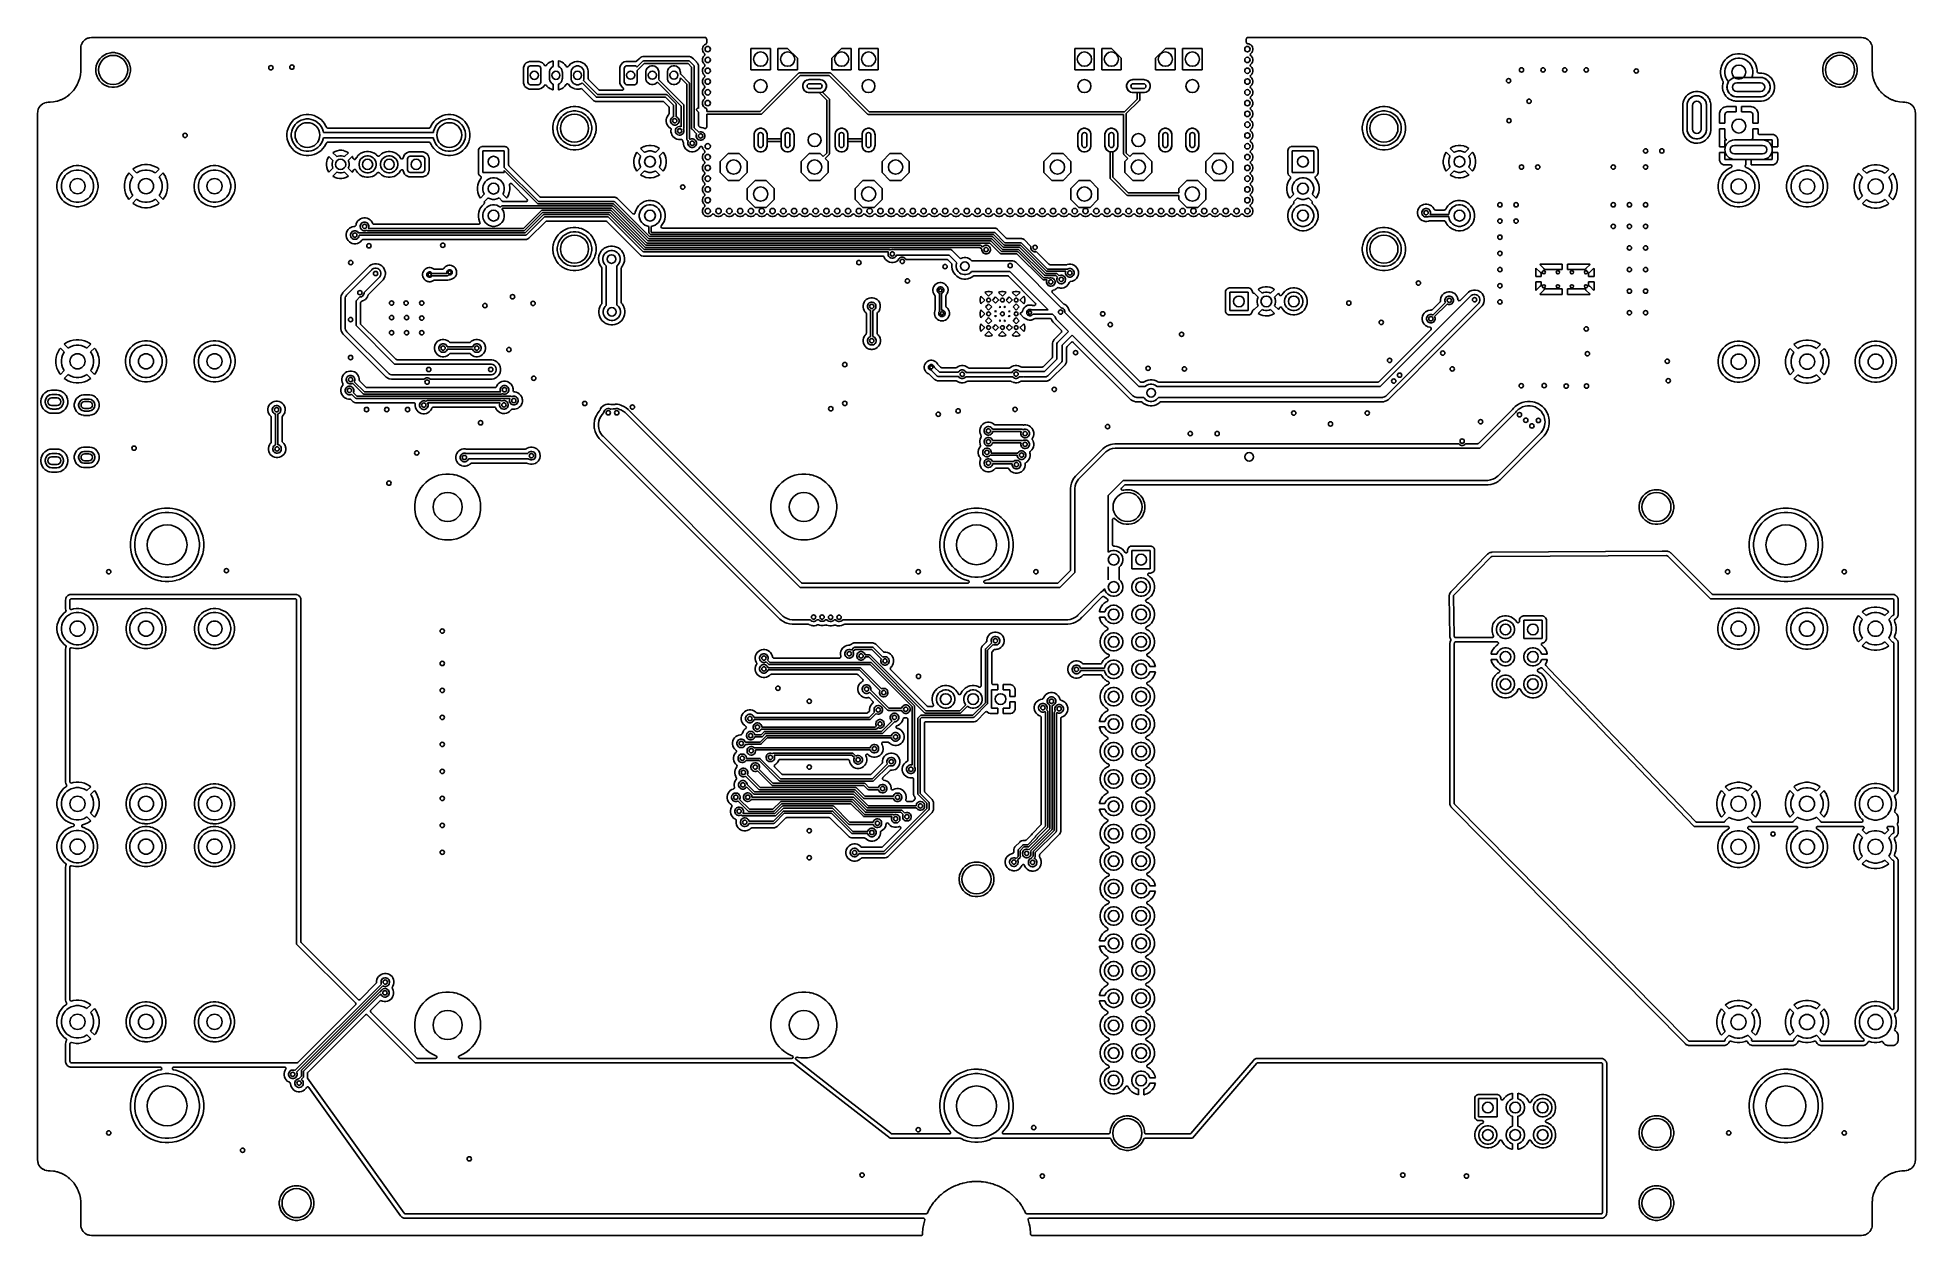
# Model space of a CAD drawing. Header units: inches. Extents: x 0.71 to 7.56, y -5.16 to -0.79.
import ezdxf

# ---------------------------------------------------------------- set-up
doc = ezdxf.new("R2010")
doc.units = ezdxf.units.IN
doc.header["$MEASUREMENT"] = 0
doc.layers.add('BLACK', color=250, linetype='CONTINUOUS')

msp = doc.modelspace()

# ---------------------------------------------------------------- linework, layer by layer
at = {"layer": 'BLACK', "linetype": 'CONTINUOUS'}
for p, q in [((0.8666, -0.8221), (0.8667, -0.8209)), ((0.8667, -0.8204), (0.8668, -0.8201)), ((0.8667, -0.8207), (0.8667, -0.8204)), ((0.8667, -0.8209), (0.8667, -0.8207)), ((0.8668, -0.8201), (0.867, -0.8192)), ((0.867, -0.8189), (0.8671, -0.8187)), ((0.867, -0.819), (0.867, -0.8189)), ((0.867, -0.8192), (0.867, -0.819)), ((0.8671, -0.8187), (0.8683, -0.8141)), ((0.8683, -0.8141), (0.8684, -0.8137)), ((0.8684, -0.8137), (0.8685, -0.8134)), ((0.8685, -0.8134), (0.8686, -0.8131)), ((0.8686, -0.8131), (0.8688, -0.8127)), ((0.8688, -0.8127), (0.8689, -0.8126)), ((0.8689, -0.8125), (0.869, -0.8124)), ((0.8689, -0.8126), (0.8689, -0.8125)), ((0.869, -0.8124), (0.8712, -0.8077)), ((0.8712, -0.8077), (0.8714, -0.8073)), ((0.8714, -0.8073), (0.8716, -0.8069)), ((0.8716, -0.8069), (0.8718, -0.8066)), ((0.8718, -0.8066), (0.875, -0.802)), ((0.875, -0.802), (0.8753, -0.8017)), ((0.8753, -0.8017), (0.8755, -0.8013)), ((0.8753, -0.8017), (0.8753, -0.8017)), ((0.8755, -0.8013), (0.8758, -0.801)), ((0.8758, -0.801), (0.8798, -0.7971)), ((0.8798, -0.7971), (0.8801, -0.7968)), ((0.8801, -0.7968), (0.8804, -0.7965)), ((0.8804, -0.7965), (0.8807, -0.7963)), ((0.8807, -0.7963), (0.8853, -0.7931)), ((0.8853, -0.7931), (0.8857, -0.7928)), ((0.8857, -0.7928), (0.886, -0.7926)), ((0.886, -0.7926), (0.8864, -0.7924)), ((0.8864, -0.7924), (0.8911, -0.7902)), ((0.8911, -0.7902), (0.8912, -0.7902)), ((0.8912, -0.7902), (0.8913, -0.7901)), ((0.8913, -0.7901), (0.8914, -0.7901)), ((0.8914, -0.7901), (0.8919, -0.7899)), ((0.8914, -0.7901), (0.8914, -0.7901)), ((0.8919, -0.7899), (0.8922, -0.7898)), ((0.8922, -0.7898), (0.8925, -0.7897)), ((0.8925, -0.7897), (0.8928, -0.7896)), ((0.8928, -0.7896), (0.8975, -0.7883)), ((0.8975, -0.7883), (0.8976, -0.7883)), ((0.8976, -0.7883), (0.8978, -0.7883)), ((0.8978, -0.7883), (0.8979, -0.7882)), ((0.8979, -0.7882), (0.8983, -0.7882)), ((0.8983, -0.7882), (0.8989, -0.788)), ((0.8989, -0.788), (0.8992, -0.788)), ((0.8992, -0.788), (0.8992, -0.788)), ((0.8992, -0.788), (0.8994, -0.788)), ((0.8994, -0.788), (0.8997, -0.7879)), ((0.8997, -0.7879), (0.905, -0.7875)), ((0.905, -0.7875), (0.9052, -0.7874)), ((0.9052, -0.7874), (0.9054, -0.7874)), ((0.9054, -0.7874), (0.9056, -0.7874)), ((0.9056, -0.7874), (0.9058, -0.7874)), ((0.9058, -0.7874), (3.144, -0.7874)), ((3.1378, -0.8176), (3.1352, -0.8221)), ((3.1414, -0.814), (3.1378, -0.8176)), ((3.1378, -0.8176), (3.1378, -0.8176)), ((3.1378, -0.8176), (3.1378, -0.8176)), ((3.1459, -0.8114), (3.1414, -0.814)), ((3.144, -0.7874), (3.1454, -0.7876)), ((3.1454, -0.7876), (3.146, -0.7878)), ((3.1461, -0.8113), (3.1459, -0.8114)), ((3.146, -0.7878), (3.1483, -0.7893)), ((3.1475, -0.8105), (3.1461, -0.8113)), ((3.1477, -0.8102), (3.1475, -0.8105)), ((3.1492, -0.8079), (3.1477, -0.8102)), ((3.1483, -0.7893), (3.1483, -0.7893)), ((3.1483, -0.7893), (3.1494, -0.7915)), ((3.1494, -0.8073), (3.1492, -0.8079)), ((3.1494, -0.7915), (3.1495, -0.7918)), ((3.1496, -0.8059), (3.1494, -0.8073)), ((3.1495, -0.7918), (3.1496, -0.7928)), ((3.1496, -0.7928), (3.1496, -0.8059)), ((3.1496, -0.8059), (3.1496, -0.8059)), ((3.1496, -0.8059), (3.1496, -0.8059)), ((5.1181, -0.7928), (5.1183, -0.7916)), ((5.1181, -0.793), (5.1181, -0.7928)), ((5.1181, -0.8046), (5.1181, -0.793)), ((5.1182, -0.8057), (5.1181, -0.8046)), ((5.1183, -0.8059), (5.1182, -0.8057)), ((5.1183, -0.7916), (5.1185, -0.791)), ((5.1194, -0.8081), (5.1183, -0.8059)), ((5.1185, -0.791), (5.12, -0.7887)), ((5.1194, -0.8082), (5.1194, -0.8081)), ((5.1217, -0.8096), (5.1194, -0.8082)), ((5.1194, -0.8082), (5.1194, -0.8082)), ((5.1194, -0.8082), (5.1194, -0.8082)), ((5.1194, -0.8082), (5.1194, -0.8082)), ((5.12, -0.7887), (5.1222, -0.7876)), ((5.12, -0.7887), (5.12, -0.7887)), ((5.12, -0.7887), (5.12, -0.7887)), ((5.12, -0.7887), (5.12, -0.7887)), ((5.1223, -0.8098), (5.1217, -0.8096)), ((5.1222, -0.7876), (5.1225, -0.7875)), ((5.1237, -0.81), (5.1223, -0.8098)), ((5.1225, -0.7875), (5.1235, -0.7874)), ((5.1235, -0.7874), (7.3619, -0.7874)), ((5.1246, -0.81), (5.1237, -0.81)), ((5.1237, -0.81), (5.1237, -0.81)), ((5.1237, -0.81), (5.1237, -0.81)), ((5.1271, -0.8107), (5.1246, -0.81)), ((5.1246, -0.81), (5.1246, -0.81)), ((5.1297, -0.8114), (5.1271, -0.8107)), ((5.1314, -0.8124), (5.1297, -0.8114)), ((5.1315, -0.8124), (5.1314, -0.8124)), ((5.1341, -0.814), (5.1315, -0.8124)), ((5.1315, -0.8124), (5.1315, -0.8124)), ((5.1315, -0.8124), (5.1315, -0.8124)), ((5.1378, -0.8176), (5.1341, -0.814)), ((5.1341, -0.814), (5.1341, -0.814)), ((5.1341, -0.814), (5.1341, -0.814)), ((5.1401, -0.8215), (5.1378, -0.8176)), ((5.1404, -0.8221), (5.1401, -0.8215)), ((7.3619, -0.7874), (7.3621, -0.7874)), ((7.3621, -0.7874), (7.3623, -0.7874)), ((7.3623, -0.7874), (7.3625, -0.7874)), ((7.3625, -0.7874), (7.3627, -0.7875)), ((7.3627, -0.7875), (7.3627, -0.7875)), ((7.3627, -0.7875), (7.3627, -0.7875)), ((7.3627, -0.7875), (7.368, -0.7879)), ((7.368, -0.7879), (7.3683, -0.788)), ((7.3683, -0.788), (7.3686, -0.788)), ((7.3686, -0.788), (7.3688, -0.788)), ((7.3688, -0.788), (7.3698, -0.7882)), ((7.3698, -0.7882), (7.3699, -0.7883)), ((7.3699, -0.7883), (7.3701, -0.7883)), ((7.3701, -0.7883), (7.3702, -0.7883)), ((7.3702, -0.7883), (7.3749, -0.7896)), ((7.3749, -0.7896), (7.3752, -0.7897)), ((7.3752, -0.7897), (7.3755, -0.7898)), ((7.3755, -0.7898), (7.3758, -0.7899)), ((7.3758, -0.7899), (7.3761, -0.79)), ((7.3761, -0.79), (7.3763, -0.7901)), ((7.3763, -0.7901), (7.3764, -0.7901)), ((7.3764, -0.7901), (7.3765, -0.7902)), ((7.3765, -0.7902), (7.3765, -0.7902)), ((7.3765, -0.7902), (7.3766, -0.7902)), ((7.3766, -0.7902), (7.381, -0.7923)), ((7.381, -0.7923), (7.3813, -0.7924)), ((7.3813, -0.7924), (7.3817, -0.7926)), ((7.3817, -0.7926), (7.382, -0.7928)), ((7.382, -0.7928), (7.3824, -0.7931)), ((7.3824, -0.7931), (7.3866, -0.796)), ((7.3866, -0.796), (7.387, -0.7963)), ((7.387, -0.7963), (7.3873, -0.7965)), ((7.3873, -0.7965), (7.3876, -0.7968)), ((7.3876, -0.7968), (7.388, -0.7971)), ((7.388, -0.7971), (7.3919, -0.801)), ((7.3919, -0.801), (7.3922, -0.8013)), ((7.3922, -0.8013), (7.3925, -0.8017)), ((7.3925, -0.8017), (7.3927, -0.802)), ((7.3927, -0.802), (7.3959, -0.8066)), ((7.3959, -0.8066), (7.3961, -0.8069)), ((7.3961, -0.8069), (7.3964, -0.8073)), ((7.3964, -0.8073), (7.3966, -0.8077)), ((7.3966, -0.8077), (7.3987, -0.8124)), ((7.3987, -0.8124), (7.3988, -0.8125)), ((7.3988, -0.8125), (7.3988, -0.8126)), ((7.3988, -0.8126), (7.3989, -0.8127)), ((7.3989, -0.8127), (7.3991, -0.8131)), ((7.3991, -0.8131), (7.3992, -0.8134)), ((7.3992, -0.8134), (7.3993, -0.8137)), ((7.3993, -0.8137), (7.3994, -0.8141)), ((7.3994, -0.8141), (7.4006, -0.8187)), ((7.4006, -0.8187), (7.4007, -0.8189)), ((7.4007, -0.8189), (7.4007, -0.819)), ((7.4007, -0.819), (7.4007, -0.8192)), ((7.4007, -0.8192), (7.4009, -0.8201)), ((7.4009, -0.8201), (7.401, -0.8204)), ((7.401, -0.8204), (7.401, -0.8207)), ((7.401, -0.8207), (7.401, -0.8209)), ((7.401, -0.8209), (7.4015, -0.8265)), ((0.8662, -0.8265), (0.8666, -0.8221)), ((0.8662, -0.8267), (0.8662, -0.8265)), ((0.8662, -0.8269), (0.8662, -0.8267)), ((0.8662, -0.8271), (0.8662, -0.8269)), ((0.8662, -0.9006), (0.8662, -0.8271)), ((0.9259, -0.8813), (0.9228, -0.8908)), ((0.9304, -0.8725), (0.9259, -0.8813)), ((0.9259, -0.8813), (0.9259, -0.8813)), ((0.9259, -0.8813), (0.9259, -0.8813)), ((0.9362, -0.8645), (0.9304, -0.8725)), ((0.9304, -0.8725), (0.9304, -0.8725)), ((0.9432, -0.8574), (0.9362, -0.8645)), ((0.9362, -0.8645), (0.9362, -0.8645)), ((0.9512, -0.8516), (0.9432, -0.8574)), ((0.9432, -0.8574), (0.9432, -0.8574)), ((0.9547, -0.8499), (0.9512, -0.8516)), ((0.9601, -0.8471), (0.9547, -0.8499)), ((0.9607, -0.8469), (0.9601, -0.8471)), ((0.9695, -0.8441), (0.9607, -0.8469)), ((0.976, -0.843), (0.9695, -0.8441)), ((0.9695, -0.8441), (0.9695, -0.8441)), ((0.9793, -0.8425), (0.976, -0.843)), ((0.9892, -0.8425), (0.9793, -0.8425)), ((0.9793, -0.8425), (0.9793, -0.8425)), ((0.9925, -0.843), (0.9892, -0.8425)), ((0.9892, -0.8425), (0.9892, -0.8425)), ((0.999, -0.8441), (0.9925, -0.843)), ((1.0062, -0.8464), (0.999, -0.8441)), ((1.0084, -0.8471), (1.0062, -0.8464)), ((1.0103, -0.8481), (1.0084, -0.8471)), ((1.0129, -0.8494), (1.0103, -0.8481)), ((1.0138, -0.8499), (1.0129, -0.8494)), ((1.0173, -0.8516), (1.0138, -0.8499)), ((1.0253, -0.8574), (1.0173, -0.8516)), ((1.0173, -0.8516), (1.0173, -0.8516)), ((1.0173, -0.8516), (1.0173, -0.8516)), ((1.0323, -0.8645), (1.0253, -0.8574)), ((1.0253, -0.8574), (1.0253, -0.8574)), ((1.0253, -0.8574), (1.0253, -0.8574)), ((1.0253, -0.8574), (1.0253, -0.8574)), ((1.0357, -0.8691), (1.0323, -0.8645)), ((1.0323, -0.8645), (1.0323, -0.8645)), ((1.0323, -0.8645), (1.0323, -0.8645)), ((1.0381, -0.8725), (1.0357, -0.8691)), ((1.0357, -0.8691), (1.0357, -0.8691)), ((1.0357, -0.8691), (1.0357, -0.8691)), ((1.0402, -0.8765), (1.0381, -0.8725)), ((1.0425, -0.8811), (1.0402, -0.8765)), ((1.0426, -0.8811), (1.0425, -0.8811)), ((1.0425, -0.8811), (1.0425, -0.8811)), ((1.0426, -0.8813), (1.0426, -0.8811)), ((1.0438, -0.8849), (1.0426, -0.8813)), ((1.0426, -0.8813), (1.0426, -0.8813)), ((1.0426, -0.8813), (1.0426, -0.8813)), ((1.0457, -0.8908), (1.0438, -0.8849)), ((2.4834, -0.8903), (2.4816, -0.8966)), ((2.4867, -0.8848), (2.4834, -0.8903)), ((2.4834, -0.8903), (2.4834, -0.8903)), ((2.4913, -0.8802), (2.4867, -0.8848)), ((2.4867, -0.8848), (2.4867, -0.8848)), ((2.4867, -0.8848), (2.4867, -0.8848)), ((2.4968, -0.8769), (2.4913, -0.8802)), ((2.4913, -0.8802), (2.4913, -0.8802)), ((2.4913, -0.8802), (2.4913, -0.8802)), ((2.503, -0.8751), (2.4968, -0.8769)), ((2.4968, -0.8769), (2.4968, -0.8769)), ((2.5045, -0.875), (2.503, -0.8751)), ((2.503, -0.8751), (2.503, -0.8751)), ((2.503, -0.8751), (2.503, -0.8751)), ((2.503, -0.8751), (2.503, -0.8751)), ((2.5372, -0.875), (2.5045, -0.875)), ((2.5045, -0.875), (2.5045, -0.875)), ((2.5045, -0.875), (2.5045, -0.875)), ((2.5387, -0.8751), (2.5372, -0.875)), ((2.5372, -0.875), (2.5372, -0.875)), ((2.5372, -0.875), (2.5372, -0.875)), ((2.5449, -0.8769), (2.5387, -0.8751)), ((2.5387, -0.8751), (2.5387, -0.8751)), ((2.5387, -0.8751), (2.5387, -0.8751)), ((2.5387, -0.8751), (2.5387, -0.8751)), ((2.5505, -0.8802), (2.5449, -0.8769)), ((2.5449, -0.8769), (2.5449, -0.8769)), ((2.555, -0.8848), (2.5505, -0.8802)), ((2.5505, -0.8802), (2.5505, -0.8802)), ((2.5505, -0.8802), (2.5505, -0.8802)), ((2.5563, -0.887), (2.555, -0.8848)), ((2.555, -0.8848), (2.555, -0.8848)), ((2.555, -0.8848), (2.555, -0.8848)), ((2.555, -0.8848), (2.555, -0.8848)), ((2.5567, -0.8876), (2.5563, -0.887)), ((2.5586, -0.8894), (2.5567, -0.8876)), ((2.5588, -0.8895), (2.5586, -0.8894)), ((2.5615, -0.89), (2.5588, -0.8895)), ((2.5588, -0.8895), (2.5588, -0.8895)), ((2.564, -0.889), (2.5615, -0.89)), ((2.5645, -0.8887), (2.564, -0.889)), ((2.5655, -0.8877), (2.5645, -0.8887)), ((2.5666, -0.8862), (2.5655, -0.8877)), ((2.5655, -0.8877), (2.5655, -0.8877)), ((2.5714, -0.8813), (2.5666, -0.8862)), ((2.5666, -0.8862), (2.5666, -0.8862)), ((2.5666, -0.8862), (2.5666, -0.8862)), ((2.5769, -0.8773), (2.5714, -0.8813)), ((2.583, -0.8742), (2.5769, -0.8773)), ((2.5895, -0.8721), (2.583, -0.8742)), ((2.5895, -0.8721), (2.5895, -0.8721)), ((2.5895, -0.8721), (2.5895, -0.8721)), ((2.5895, -0.8721), (2.5895, -0.8721)), ((2.5895, -0.8721), (2.5895, -0.8721)), ((2.5895, -0.8721), (2.5895, -0.8721)), ((2.5898, -0.8721), (2.5895, -0.8721)), ((2.5898, -0.893), (2.5898, -0.8721)), ((2.5898, -0.8721), (2.5898, -0.8721)), ((2.5898, -0.8721), (2.5898, -0.8721)), ((2.6097, -0.8721), (2.6094, -0.8721)), ((2.6094, -0.8721), (2.6094, -0.893)), ((2.6146, -0.8737), (2.6097, -0.8721)), ((2.6097, -0.8721), (2.6097, -0.8721)), ((2.6097, -0.8721), (2.6097, -0.8721)), ((2.6097, -0.8721), (2.6097, -0.8721)), ((2.6162, -0.8742), (2.6146, -0.8737)), ((2.6223, -0.8773), (2.6162, -0.8742)), ((2.6278, -0.8813), (2.6223, -0.8773)), ((2.6223, -0.8773), (2.6223, -0.8773)), ((2.6223, -0.8773), (2.6223, -0.8773)), ((2.6326, -0.8862), (2.6278, -0.8813)), ((2.6278, -0.8813), (2.6278, -0.8813)), ((2.6366, -0.8917), (2.6326, -0.8862)), ((2.6478, -0.8893), (2.6458, -0.8922)), ((2.6532, -0.8838), (2.6478, -0.8893)), ((2.6478, -0.8893), (2.6478, -0.8893)), ((2.6597, -0.8795), (2.6532, -0.8838)), ((2.6532, -0.8838), (2.6532, -0.8838)), ((2.6532, -0.8838), (2.6532, -0.8838)), ((2.6669, -0.8765), (2.6597, -0.8795)), ((2.6597, -0.8795), (2.6597, -0.8795)), ((2.6597, -0.8795), (2.6597, -0.8795)), ((2.6745, -0.875), (2.6669, -0.8765)), ((2.6669, -0.8765), (2.6669, -0.8765)), ((2.6669, -0.8765), (2.6669, -0.8765)), ((2.6669, -0.8765), (2.6669, -0.8765)), ((2.6669, -0.8765), (2.6669, -0.8765)), ((2.6822, -0.875), (2.6745, -0.875)), ((2.6745, -0.875), (2.6745, -0.875)), ((2.6745, -0.875), (2.6745, -0.875)), ((2.6898, -0.8765), (2.6822, -0.875)), ((2.6822, -0.875), (2.6822, -0.875)), ((2.6822, -0.875), (2.6822, -0.875)), ((2.697, -0.8795), (2.6898, -0.8765)), ((2.6898, -0.8765), (2.6898, -0.8765)), ((2.6898, -0.8765), (2.6898, -0.8765)), ((2.6898, -0.8765), (2.6898, -0.8765)), ((2.6898, -0.8765), (2.6898, -0.8765)), ((2.6898, -0.8765), (2.6898, -0.8765)), ((2.7035, -0.8838), (2.697, -0.8795)), ((2.697, -0.8795), (2.697, -0.8795)), ((2.697, -0.8795), (2.697, -0.8795)), ((2.697, -0.8795), (2.697, -0.8795)), ((2.697, -0.8795), (2.697, -0.8795)), ((2.7089, -0.8893), (2.7035, -0.8838)), ((2.7035, -0.8838), (2.7035, -0.8838)), ((2.7035, -0.8838), (2.7035, -0.8838)), ((2.7133, -0.8957), (2.7089, -0.8893)), ((2.7089, -0.8893), (2.7089, -0.8893)), ((2.7089, -0.8893), (2.7089, -0.8893)), ((2.7089, -0.8893), (2.7089, -0.8893)), ((2.835, -0.8899), (2.8332, -0.8962)), ((2.8383, -0.8844), (2.835, -0.8899)), ((2.835, -0.8899), (2.835, -0.8899)), ((2.8428, -0.8798), (2.8383, -0.8844)), ((2.8383, -0.8844), (2.8383, -0.8844)), ((2.8383, -0.8844), (2.8383, -0.8844)), ((2.8484, -0.8765), (2.8428, -0.8798)), ((2.8428, -0.8798), (2.8428, -0.8798)), ((2.8428, -0.8798), (2.8428, -0.8798)), ((2.8546, -0.8747), (2.8484, -0.8765)), ((2.8484, -0.8765), (2.8484, -0.8765)), ((2.8561, -0.8746), (2.8546, -0.8747)), ((2.8546, -0.8747), (2.8546, -0.8747)), ((2.8546, -0.8747), (2.8546, -0.8747)), ((2.8546, -0.8747), (2.8546, -0.8747)), ((2.8549, -0.8911), (2.8587, -0.8904)), ((2.8888, -0.8746), (2.8561, -0.8746)), ((2.8561, -0.8746), (2.8561, -0.8746)), ((2.8561, -0.8746), (2.8561, -0.8746)), ((2.8587, -0.8904), (2.8862, -0.8904)), ((2.8862, -0.8904), (2.89, -0.8911)), ((2.8895, -0.8746), (2.8888, -0.8746)), ((2.8888, -0.8746), (2.8888, -0.8746)), ((2.8888, -0.8746), (2.8888, -0.8746)), ((2.8901, -0.8747), (2.8895, -0.8746)), ((2.8906, -0.8747), (2.8901, -0.8747)), ((2.891, -0.8747), (2.8906, -0.8747)), ((2.8933, -0.8741), (2.891, -0.8747)), ((2.894, -0.8737), (2.8933, -0.8741)), ((2.8944, -0.8734), (2.894, -0.8737)), ((2.8951, -0.8729), (2.8944, -0.8734)), ((2.8947, -0.8956), (2.9162, -0.8741)), ((2.9031, -0.8649), (2.8951, -0.8729)), ((2.9217, -0.8825), (2.8961, -0.9081)), ((2.907, -0.861), (2.9031, -0.8649)), ((2.9109, -0.8587), (2.907, -0.861)), ((2.907, -0.861), (2.907, -0.861)), ((2.907, -0.861), (2.907, -0.861)), ((2.9117, -0.8583), (2.9109, -0.8587)), ((2.9109, -0.8587), (2.9109, -0.8587)), ((2.9124, -0.8581), (2.9117, -0.8583)), ((2.9117, -0.8583), (2.9117, -0.8583)), ((2.917, -0.8569), (2.9124, -0.8581)), ((2.9124, -0.8581), (2.9124, -0.8581)), ((2.9162, -0.8741), (2.917, -0.8735)), ((3.0808, -0.8569), (2.917, -0.8569)), ((2.917, -0.8735), (2.918, -0.873)), ((2.917, -0.8735), (2.917, -0.8735)), ((2.918, -0.873), (2.9187, -0.8727)), ((2.9187, -0.8727), (2.9197, -0.8726)), ((2.9187, -0.8727), (2.9187, -0.8727)), ((2.9197, -0.8726), (3.0839, -0.8726)), ((3.0818, -0.8825), (2.9217, -0.8825)), ((3.0866, -0.8569), (3.0808, -0.8569)), ((3.0808, -0.8569), (3.0808, -0.8569)), ((3.0947, -0.8953), (3.0818, -0.8825)), ((3.0839, -0.8726), (3.0848, -0.8727)), ((3.0848, -0.8727), (3.0848, -0.8727)), ((3.0848, -0.8727), (3.0853, -0.8729)), ((3.0853, -0.8729), (3.0866, -0.8735)), ((3.087, -0.857), (3.0866, -0.8569)), ((3.0866, -0.8569), (3.0866, -0.8569)), ((3.0866, -0.8735), (3.0866, -0.8735)), ((3.0866, -0.8735), (3.0873, -0.8741)), ((3.0904, -0.8579), (3.087, -0.857)), ((3.0873, -0.8741), (3.1031, -0.8898)), ((3.0907, -0.858), (3.0904, -0.8579)), ((3.0904, -0.8579), (3.0904, -0.8579)), ((3.0918, -0.8583), (3.0907, -0.858)), ((3.0907, -0.858), (3.0907, -0.858)), ((3.0966, -0.861), (3.0918, -0.8583)), ((3.0918, -0.8583), (3.0918, -0.8583)), ((3.0918, -0.8583), (3.0918, -0.8583)), ((3.1009, -0.8653), (3.0966, -0.861)), ((3.0966, -0.861), (3.0966, -0.861)), ((3.0966, -0.861), (3.0966, -0.861)), ((3.0966, -0.861), (3.0966, -0.861)), ((3.1121, -0.8765), (3.1009, -0.8653)), ((3.1009, -0.8653), (3.1009, -0.8653)), ((3.1031, -0.8898), (3.1037, -0.8906)), ((3.1121, -0.8766), (3.1121, -0.8765)), ((3.1121, -0.8765), (3.1121, -0.8765)), ((3.1123, -0.8768), (3.1121, -0.8766)), ((3.1162, -0.8806), (3.1123, -0.8768)), ((3.1123, -0.8768), (3.1123, -0.8768)), ((3.1166, -0.8813), (3.1162, -0.8806)), ((3.1162, -0.8806), (3.1162, -0.8806)), ((3.1162, -0.8806), (3.1162, -0.8806)), ((3.1189, -0.8853), (3.1166, -0.8813)), ((3.1193, -0.887), (3.1189, -0.8853)), ((3.1195, -0.8877), (3.1193, -0.887)), ((3.1198, -0.8887), (3.1195, -0.8877)), ((3.1198, -0.8888), (3.1198, -0.8887)), ((3.1203, -0.8906), (3.1198, -0.8888)), ((3.1352, -0.8221), (3.1338, -0.8271)), ((3.1338, -0.8271), (3.1338, -0.8323)), ((3.1338, -0.8323), (3.1338, -0.8323)), ((3.1338, -0.8323), (3.1352, -0.8373)), ((3.1344, -0.8642), (3.1338, -0.8665)), ((3.1338, -0.8665), (3.1338, -0.8717)), ((3.1338, -0.8717), (3.1343, -0.8734)), ((3.1343, -0.8734), (3.1343, -0.8734)), ((3.1343, -0.8734), (3.1343, -0.8734)), ((3.1343, -0.8734), (3.1352, -0.8767)), ((3.1348, -0.8629), (3.1344, -0.8642)), ((3.1352, -0.8615), (3.1348, -0.8629)), ((3.1352, -0.8221), (3.1352, -0.8221)), ((3.1352, -0.8221), (3.1352, -0.8221)), ((3.1352, -0.8373), (3.1358, -0.8383)), ((3.1378, -0.857), (3.1352, -0.8615)), ((3.1352, -0.8615), (3.1352, -0.8615)), ((3.1352, -0.8615), (3.1352, -0.8615)), ((3.1352, -0.8615), (3.1352, -0.8615)), ((3.1352, -0.8767), (3.1362, -0.8784)), ((3.1358, -0.8383), (3.1358, -0.8383)), ((3.1358, -0.8383), (3.1378, -0.8418)), ((3.1362, -0.8784), (3.1378, -0.8812)), ((3.1378, -0.8418), (3.1378, -0.8418)), ((3.1378, -0.8418), (3.1413, -0.8453)), ((3.1416, -0.8532), (3.1378, -0.857)), ((3.1378, -0.857), (3.1378, -0.857)), ((3.1378, -0.8812), (3.1378, -0.8812)), ((3.1378, -0.8812), (3.1414, -0.8849)), ((3.1413, -0.8453), (3.1418, -0.8459)), ((3.1414, -0.8849), (3.1415, -0.8849)), ((3.1415, -0.8849), (3.1416, -0.8851)), ((3.1424, -0.8522), (3.1416, -0.8532)), ((3.1416, -0.8851), (3.1416, -0.8851)), ((3.1416, -0.8851), (3.1418, -0.8853)), ((3.1418, -0.8459), (3.1422, -0.8465)), ((3.1418, -0.8853), (3.1418, -0.8853)), ((3.1418, -0.8853), (3.1422, -0.8859)), ((3.1422, -0.8465), (3.1432, -0.8491)), ((3.1422, -0.8859), (3.1432, -0.8885)), ((3.1426, -0.8518), (3.1424, -0.8522)), ((3.1432, -0.8491), (3.1426, -0.8518)), ((3.1432, -0.8885), (3.1426, -0.8912)), ((3.311, -0.9055), (3.311, -0.8268)), ((3.311, -0.8268), (3.3819, -0.8268)), ((3.3819, -0.8268), (3.3819, -0.9055)), ((3.4094, -0.9055), (3.4094, -0.8268)), ((3.4094, -0.8268), (3.4449, -0.8268)), ((3.4449, -0.8268), (3.4803, -0.8622)), ((3.4803, -0.8622), (3.4803, -0.9055)), ((3.6063, -0.8622), (3.6417, -0.8268)), ((3.6063, -0.9055), (3.6063, -0.8622)), ((3.6417, -0.8268), (3.6772, -0.8268)), ((3.6772, -0.8268), (3.6772, -0.9055)), ((3.7047, -0.9055), (3.7047, -0.8268)), ((3.7047, -0.8268), (3.7756, -0.8268)), ((3.7756, -0.8268), (3.7756, -0.9055)), ((4.4921, -0.9055), (4.4921, -0.8268)), ((4.4921, -0.8268), (4.563, -0.8268)), ((4.563, -0.8268), (4.563, -0.9055)), ((4.5906, -0.9055), (4.5906, -0.8268)), ((4.5906, -0.8268), (4.626, -0.8268)), ((4.626, -0.8268), (4.6614, -0.8622)), ((4.6614, -0.8622), (4.6614, -0.9055)), ((4.7874, -0.8622), (4.8228, -0.8268)), ((4.7874, -0.9055), (4.7874, -0.8622)), ((4.8228, -0.8268), (4.8583, -0.8268)), ((4.8583, -0.8268), (4.8583, -0.9055)), ((4.8858, -0.9055), (4.8858, -0.8268)), ((4.8858, -0.8268), (4.9567, -0.8268)), ((4.9567, -0.8268), (4.9567, -0.9055)), ((5.1324, -0.8497), (5.1325, -0.8491)), ((5.1334, -0.8523), (5.1324, -0.8497)), ((5.1324, -0.8891), (5.1326, -0.8885)), ((5.1334, -0.8916), (5.1324, -0.8891)), ((5.1325, -0.8491), (5.133, -0.847)), ((5.1326, -0.8885), (5.133, -0.8864)), ((5.133, -0.847), (5.1332, -0.8467)), ((5.133, -0.847), (5.133, -0.847)), ((5.133, -0.8864), (5.1332, -0.886)), ((5.133, -0.8864), (5.133, -0.8864)), ((5.1332, -0.8467), (5.134, -0.8456)), ((5.1332, -0.886), (5.134, -0.885)), ((5.1338, -0.8529), (5.1334, -0.8523)), ((5.1343, -0.8535), (5.1338, -0.8529)), ((5.134, -0.8456), (5.1341, -0.8455)), ((5.134, -0.885), (5.1341, -0.8849)), ((5.1341, -0.8455), (5.1378, -0.8418)), ((5.1341, -0.8455), (5.1341, -0.8455)), ((5.1341, -0.8849), (5.1378, -0.8812)), ((5.1341, -0.8849), (5.1341, -0.8849)), ((5.1378, -0.857), (5.1343, -0.8535)), ((5.1378, -0.8418), (5.1404, -0.8373)), ((5.1386, -0.8583), (5.1378, -0.857)), ((5.1378, -0.8812), (5.1404, -0.8767)), ((5.1404, -0.8615), (5.1386, -0.8583)), ((5.1418, -0.8271), (5.1404, -0.8221)), ((5.1404, -0.8221), (5.1404, -0.8221)), ((5.1404, -0.8373), (5.1418, -0.8323)), ((5.1418, -0.8665), (5.1404, -0.8615)), ((5.1404, -0.8615), (5.1404, -0.8615)), ((5.1404, -0.8767), (5.1418, -0.8717)), ((5.1418, -0.8323), (5.1418, -0.8271)), ((5.1418, -0.8717), (5.1418, -0.8665)), ((6.8547, -0.8837), (6.8513, -0.8918)), ((6.8591, -0.8761), (6.8547, -0.8837)), ((6.8644, -0.8691), (6.8591, -0.8761)), ((6.8591, -0.8761), (6.8591, -0.8761)), ((6.8591, -0.8761), (6.8591, -0.8761)), ((6.8706, -0.8629), (6.8644, -0.8691)), ((6.8644, -0.8691), (6.8644, -0.8691)), ((6.8644, -0.8691), (6.8644, -0.8691)), ((6.8644, -0.8691), (6.8644, -0.8691)), ((6.8644, -0.8691), (6.8644, -0.8691)), ((6.8644, -0.8691), (6.8644, -0.8691)), ((6.8676, -0.8937), (6.8712, -0.8866)), ((6.8776, -0.8575), (6.8706, -0.8629)), ((6.8706, -0.8629), (6.8706, -0.8629)), ((6.8706, -0.8629), (6.8706, -0.8629)), ((6.8706, -0.8629), (6.8706, -0.8629)), ((6.8712, -0.8866), (6.8759, -0.8801)), ((6.8759, -0.8801), (6.8816, -0.8744)), ((6.8852, -0.8532), (6.8776, -0.8575)), ((6.8776, -0.8575), (6.8776, -0.8575)), ((6.8776, -0.8575), (6.8776, -0.8575)), ((6.8816, -0.8744), (6.8881, -0.8697)), ((6.8933, -0.8498), (6.8852, -0.8532)), ((6.8881, -0.8697), (6.8953, -0.866)), ((6.8997, -0.8481), (6.8933, -0.8498)), ((6.8933, -0.8498), (6.8933, -0.8498)), ((6.8953, -0.866), (6.9029, -0.8636)), ((6.9013, -0.8476), (6.8997, -0.8481)), ((6.8997, -0.8481), (6.8997, -0.8481)), ((6.9018, -0.8475), (6.9013, -0.8476)), ((6.9013, -0.8476), (6.9013, -0.8476)), ((6.9102, -0.8464), (6.9018, -0.8475)), ((6.9018, -0.8475), (6.9018, -0.8475)), ((6.9018, -0.8475), (6.9018, -0.8475)), ((6.9029, -0.8636), (6.9108, -0.8623)), ((6.9105, -0.8464), (6.9102, -0.8464)), ((6.9102, -0.8464), (6.9102, -0.8464)), ((6.9102, -0.8464), (6.9102, -0.8464)), ((6.9192, -0.8464), (6.9105, -0.8464)), ((6.9105, -0.8464), (6.9105, -0.8464)), ((6.9105, -0.8464), (6.9105, -0.8464)), ((6.9108, -0.8623), (6.9189, -0.8623)), ((6.9189, -0.8623), (6.9268, -0.8636)), ((6.9193, -0.8464), (6.9192, -0.8464)), ((6.9192, -0.8464), (6.9192, -0.8464)), ((6.9192, -0.8464), (6.9192, -0.8464)), ((6.9279, -0.8475), (6.9193, -0.8464)), ((6.9193, -0.8464), (6.9193, -0.8464)), ((6.9268, -0.8636), (6.9344, -0.866)), ((6.928, -0.8475), (6.9279, -0.8475)), ((6.9279, -0.8475), (6.9279, -0.8475)), ((6.9279, -0.8475), (6.9279, -0.8475)), ((6.9364, -0.8498), (6.928, -0.8475)), ((6.928, -0.8475), (6.928, -0.8475)), ((6.9344, -0.866), (6.9416, -0.8697)), ((6.9366, -0.8499), (6.9364, -0.8498)), ((6.9445, -0.8532), (6.9366, -0.8499)), ((6.9416, -0.8697), (6.9481, -0.8744)), ((6.952, -0.8575), (6.9445, -0.8532)), ((6.9445, -0.8532), (6.9445, -0.8532)), ((6.9481, -0.8744), (6.9538, -0.8801)), ((6.9521, -0.8575), (6.952, -0.8575)), ((6.9522, -0.8576), (6.9521, -0.8575)), ((6.9521, -0.8575), (6.9521, -0.8575)), ((6.9591, -0.8629), (6.9522, -0.8576)), ((6.9522, -0.8576), (6.9522, -0.8576)), ((6.9538, -0.8801), (6.9585, -0.8866)), ((6.9585, -0.8866), (6.9621, -0.8937)), ((6.9653, -0.8691), (6.9591, -0.8629)), ((6.9591, -0.8629), (6.9591, -0.8629)), ((6.9591, -0.8629), (6.9591, -0.8629)), ((6.9591, -0.8629), (6.9591, -0.8629)), ((6.9676, -0.8721), (6.9653, -0.8691)), ((6.9653, -0.8691), (6.9653, -0.8691)), ((6.9706, -0.8761), (6.9676, -0.8721)), ((6.975, -0.8837), (6.9706, -0.8761)), ((6.9756, -0.8851), (6.975, -0.8837)), ((6.9776, -0.89), (6.9756, -0.8851)), ((6.9778, -0.8903), (6.9776, -0.89)), ((6.9779, -0.8906), (6.9778, -0.8903)), ((6.9778, -0.8903), (6.9778, -0.8903)), ((7.2222, -0.8905), (7.2214, -0.8957)), ((7.2253, -0.8811), (7.2222, -0.8905)), ((7.2222, -0.8905), (7.2222, -0.8905)), ((7.2298, -0.8723), (7.2253, -0.8811)), ((7.2253, -0.8811), (7.2253, -0.8811)), ((7.2253, -0.8811), (7.2253, -0.8811)), ((7.2356, -0.8642), (7.2298, -0.8723)), ((7.2298, -0.8723), (7.2298, -0.8723)), ((7.2426, -0.8572), (7.2356, -0.8642)), ((7.2356, -0.8642), (7.2356, -0.8642)), ((7.2507, -0.8514), (7.2426, -0.8572)), ((7.2426, -0.8572), (7.2426, -0.8572)), ((7.2537, -0.8499), (7.2507, -0.8514)), ((7.2595, -0.8469), (7.2537, -0.8499)), ((7.2689, -0.8438), (7.2595, -0.8469)), ((7.2595, -0.8469), (7.2595, -0.8469)), ((7.2771, -0.8425), (7.2689, -0.8438)), ((7.2689, -0.8438), (7.2689, -0.8438)), ((7.2773, -0.8425), (7.2771, -0.8425)), ((7.2787, -0.8423), (7.2773, -0.8425)), ((7.2886, -0.8423), (7.2787, -0.8423)), ((7.2787, -0.8423), (7.2787, -0.8423)), ((7.29, -0.8425), (7.2886, -0.8423)), ((7.2886, -0.8423), (7.2886, -0.8423)), ((7.2903, -0.8425), (7.29, -0.8425)), ((7.2984, -0.8438), (7.2903, -0.8425)), ((7.3079, -0.8469), (7.2984, -0.8438)), ((7.3102, -0.8481), (7.3079, -0.8469)), ((7.3079, -0.8469), (7.3079, -0.8469)), ((7.3128, -0.8494), (7.3102, -0.8481)), ((7.3137, -0.8499), (7.3128, -0.8494)), ((7.3167, -0.8514), (7.3137, -0.8499)), ((7.3171, -0.8517), (7.3167, -0.8514)), ((7.3167, -0.8514), (7.3167, -0.8514)), ((7.3167, -0.8514), (7.3167, -0.8514)), ((7.3193, -0.8533), (7.3171, -0.8517)), ((7.3171, -0.8517), (7.3171, -0.8517)), ((7.3247, -0.8572), (7.3193, -0.8533)), ((7.3317, -0.8642), (7.3247, -0.8572)), ((7.3247, -0.8572), (7.3247, -0.8572)), ((7.3247, -0.8572), (7.3247, -0.8572)), ((7.3247, -0.8572), (7.3247, -0.8572)), ((7.3334, -0.8665), (7.3317, -0.8642)), ((7.3317, -0.8642), (7.3317, -0.8642)), ((7.3317, -0.8642), (7.3317, -0.8642)), ((7.3317, -0.8642), (7.3317, -0.8642)), ((7.3376, -0.8723), (7.3334, -0.8665)), ((7.3397, -0.8765), (7.3376, -0.8723)), ((7.342, -0.8808), (7.3397, -0.8765)), ((7.342, -0.8809), (7.342, -0.8808)), ((7.3421, -0.8811), (7.342, -0.8809)), ((7.342, -0.8809), (7.342, -0.8809)), ((7.3422, -0.8814), (7.3421, -0.8811)), ((7.3421, -0.8811), (7.3421, -0.8811)), ((7.3421, -0.8811), (7.3421, -0.8811)), ((7.3451, -0.8905), (7.3422, -0.8814)), ((7.3422, -0.8814), (7.3422, -0.8814)), ((7.3467, -0.9003), (7.3451, -0.8905)), ((7.3451, -0.8905), (7.3451, -0.8905)), ((7.3451, -0.8905), (7.3451, -0.8905)), ((7.4015, -0.8265), (7.4015, -0.8267)), ((7.4015, -0.8267), (7.4016, -0.8269)), ((7.4016, -0.8269), (7.4016, -0.8271)), ((7.4016, -0.8271), (7.4016, -0.9055)), ((0.8534, -0.9592), (0.8568, -0.9517)), ((0.8568, -0.9517), (0.8572, -0.9507)), ((0.8572, -0.9507), (0.8574, -0.9504)), ((0.8574, -0.9504), (0.8585, -0.9479)), ((0.8585, -0.9479), (0.8615, -0.9385)), ((0.8615, -0.9385), (0.8616, -0.9382)), ((0.8616, -0.9382), (0.8623, -0.9361)), ((0.8616, -0.9382), (0.8616, -0.9382)), ((0.8623, -0.9361), (0.8649, -0.924)), ((0.8649, -0.924), (0.8662, -0.9117)), ((0.8662, -0.9055), (0.8662, -0.9006)), ((0.8662, -0.9117), (0.8662, -0.9055)), ((0.8662, -0.9055), (0.8662, -0.9055)), ((0.9225, -0.8923), (0.9212, -0.9006)), ((0.9212, -0.9006), (0.9212, -0.9105)), ((0.9212, -0.9105), (0.9213, -0.9111)), ((0.9213, -0.9111), (0.9228, -0.9203)), ((0.9228, -0.8908), (0.9225, -0.8923)), ((0.9228, -0.8908), (0.9228, -0.8908)), ((0.9228, -0.9203), (0.9228, -0.9203)), ((0.9228, -0.9203), (0.9256, -0.929)), ((0.9256, -0.929), (0.9259, -0.9297)), ((0.9259, -0.9297), (0.9272, -0.9322)), ((0.9272, -0.9322), (0.9284, -0.9347)), ((0.9284, -0.9347), (0.9302, -0.9382)), ((0.9302, -0.9382), (0.9304, -0.9385)), ((0.9304, -0.9385), (0.9304, -0.9385)), ((0.9304, -0.9385), (0.9351, -0.945)), ((0.9351, -0.945), (0.9362, -0.9466)), ((0.9362, -0.9466), (0.9362, -0.9466)), ((0.9362, -0.9466), (0.9362, -0.9466)), ((0.9362, -0.9466), (0.9362, -0.9466)), ((0.9362, -0.9466), (0.9362, -0.9466)), ((0.9362, -0.9466), (0.9432, -0.9536)), ((0.9432, -0.9536), (0.9432, -0.9536)), ((0.9432, -0.9536), (0.9432, -0.9536)), ((0.9432, -0.9536), (0.9432, -0.9536)), ((0.9432, -0.9536), (0.948, -0.957)), ((0.948, -0.957), (0.9512, -0.9594)), ((1.0173, -0.9594), (1.0253, -0.9536)), ((1.0253, -0.9536), (1.0323, -0.9466)), ((1.0323, -0.9466), (1.0381, -0.9385)), ((1.0381, -0.9385), (1.0426, -0.9297)), ((1.0426, -0.9297), (1.0457, -0.9203)), ((1.046, -0.8923), (1.0457, -0.8908)), ((1.0457, -0.9203), (1.0473, -0.9105)), ((1.0473, -0.9006), (1.046, -0.8923)), ((1.0473, -0.9105), (1.0473, -0.9006)), ((2.4816, -0.8966), (2.4815, -0.898)), ((2.4815, -0.898), (2.4815, -0.9524)), ((2.4815, -0.9524), (2.4816, -0.9538)), ((2.4816, -0.8966), (2.4816, -0.8966)), ((2.4816, -0.8966), (2.4816, -0.8966)), ((2.4816, -0.9538), (2.4816, -0.9538)), ((2.4816, -0.9538), (2.4816, -0.9538)), ((2.4816, -0.9538), (2.4816, -0.9538)), ((2.4816, -0.9538), (2.4834, -0.9599)), ((2.4972, -0.9006), (2.498, -0.8968)), ((2.4972, -0.9498), (2.4972, -0.9006)), ((2.498, -0.9536), (2.4972, -0.9498)), ((2.498, -0.8968), (2.5001, -0.8936)), ((2.5001, -0.9568), (2.498, -0.9536)), ((2.5001, -0.8936), (2.5033, -0.8915)), ((2.5033, -0.9589), (2.5001, -0.9568)), ((2.5033, -0.8915), (2.5071, -0.8907)), ((2.5071, -0.9596), (2.5033, -0.9589)), ((2.5071, -0.8907), (2.5346, -0.8907)), ((2.5346, -0.8907), (2.5384, -0.8915)), ((2.5384, -0.9589), (2.5346, -0.9596)), ((2.5384, -0.8915), (2.5416, -0.8936)), ((2.5416, -0.9568), (2.5384, -0.9589)), ((2.5416, -0.8936), (2.5437, -0.8968)), ((2.5437, -0.9536), (2.5416, -0.9568)), ((2.5437, -0.8968), (2.5445, -0.9006)), ((2.5445, -0.9498), (2.5437, -0.9536)), ((2.5445, -0.9006), (2.5445, -0.9498)), ((2.576, -0.9144), (2.5762, -0.9113)), ((2.576, -0.936), (2.576, -0.9144)), ((2.5762, -0.9391), (2.576, -0.936)), ((2.5762, -0.9113), (2.5778, -0.9053)), ((2.5778, -0.9451), (2.5762, -0.9391)), ((2.5778, -0.9053), (2.5809, -0.9)), ((2.5809, -0.9504), (2.5778, -0.9451)), ((2.5809, -0.9), (2.5852, -0.8956)), ((2.5852, -0.9548), (2.5809, -0.9504)), ((2.5852, -0.8956), (2.5898, -0.893)), ((2.5898, -0.9574), (2.5852, -0.9548)), ((2.5898, -0.9783), (2.5898, -0.9574)), ((2.6094, -0.893), (2.614, -0.8956)), ((2.614, -0.9548), (2.6094, -0.9574)), ((2.6094, -0.9574), (2.6094, -0.9783)), ((2.614, -0.8956), (2.6183, -0.9)), ((2.6183, -0.9504), (2.614, -0.9548)), ((2.6183, -0.9), (2.6214, -0.9053)), ((2.6214, -0.9451), (2.6183, -0.9504)), ((2.6214, -0.9053), (2.623, -0.9113)), ((2.623, -0.9391), (2.6214, -0.9451)), ((2.623, -0.9113), (2.6232, -0.9144)), ((2.6232, -0.936), (2.623, -0.9391)), ((2.6232, -0.9144), (2.6232, -0.936)), ((2.6326, -0.9642), (2.6366, -0.9587)), ((2.6368, -0.8919), (2.6366, -0.8917)), ((2.6366, -0.9587), (2.6367, -0.9587)), ((2.6367, -0.9587), (2.6367, -0.9586)), ((2.6367, -0.9586), (2.6368, -0.9586)), ((2.6367, -0.9587), (2.6367, -0.9587)), ((2.6372, -0.8927), (2.6368, -0.8919)), ((2.6368, -0.9586), (2.6375, -0.9576)), ((2.6373, -0.8928), (2.6372, -0.8927)), ((2.6391, -0.8942), (2.6373, -0.8928)), ((2.6375, -0.9576), (2.6378, -0.9572)), ((2.6378, -0.9572), (2.6402, -0.9558)), ((2.6392, -0.8943), (2.6391, -0.8942)), ((2.6419, -0.8947), (2.6392, -0.8943)), ((2.6392, -0.8943), (2.6392, -0.8943)), ((2.6392, -0.8943), (2.6392, -0.8943)), ((2.6392, -0.8943), (2.6392, -0.8943)), ((2.6402, -0.9558), (2.643, -0.9559)), ((2.6444, -0.8936), (2.6419, -0.8947)), ((2.643, -0.9559), (2.643, -0.9559)), ((2.643, -0.9559), (2.6449, -0.9571)), ((2.6448, -0.8933), (2.6444, -0.8936)), ((2.645, -0.8931), (2.6448, -0.8933)), ((2.6449, -0.9571), (2.6451, -0.9573)), ((2.6458, -0.8922), (2.645, -0.8931)), ((2.6451, -0.9573), (2.6456, -0.958)), ((2.6456, -0.958), (2.6478, -0.9611)), ((2.6458, -0.8922), (2.6458, -0.8922)), ((2.6458, -0.8922), (2.6458, -0.8922)), ((2.6547, -0.9144), (2.6549, -0.9113)), ((2.6547, -0.936), (2.6547, -0.9144)), ((2.6549, -0.9391), (2.6547, -0.936)), ((2.6549, -0.9113), (2.6565, -0.9053)), ((2.6565, -0.9451), (2.6549, -0.9391)), ((2.6565, -0.9053), (2.6596, -0.9)), ((2.6596, -0.9504), (2.6565, -0.9451)), ((2.6596, -0.9), (2.664, -0.8956)), ((2.664, -0.9548), (2.6596, -0.9504)), ((2.664, -0.8956), (2.6693, -0.8925)), ((2.6693, -0.9578), (2.664, -0.9548)), ((2.6693, -0.8925), (2.6753, -0.891)), ((2.6753, -0.9594), (2.6693, -0.9578)), ((2.6753, -0.891), (2.6814, -0.891)), ((2.6814, -0.891), (2.6874, -0.8925)), ((2.6874, -0.9578), (2.6814, -0.9594)), ((2.6874, -0.8925), (2.6927, -0.8956)), ((2.6927, -0.9548), (2.6874, -0.9578)), ((2.6927, -0.8956), (2.6971, -0.9)), ((2.6948, -0.9527), (2.6927, -0.9548)), ((2.7459, -1.0039), (2.6948, -0.9527)), ((2.6971, -0.9), (2.7002, -0.9053)), ((2.7002, -0.9053), (2.7018, -0.9113)), ((2.7018, -0.9391), (2.7004, -0.9444)), ((2.7004, -0.9444), (2.7514, -0.9955)), ((2.7018, -0.9113), (2.702, -0.9144)), ((2.702, -0.936), (2.7018, -0.9391)), ((2.702, -0.9144), (2.702, -0.936)), ((2.7151, -0.9002), (2.7133, -0.8957)), ((2.7133, -0.8957), (2.7133, -0.8957)), ((2.7154, -0.9009), (2.7151, -0.9002)), ((2.7161, -0.9027), (2.7154, -0.9009)), ((2.7162, -0.9028), (2.7161, -0.9027)), ((2.7177, -0.9105), (2.7162, -0.9028)), ((2.7177, -0.937), (2.7177, -0.9105)), ((2.7183, -0.9394), (2.7177, -0.937)), ((2.7188, -0.9403), (2.7183, -0.9394)), ((2.7197, -0.9414), (2.7188, -0.9403)), ((2.7563, -0.978), (2.7197, -0.9414)), ((2.8332, -0.8962), (2.8331, -0.8976)), ((2.8331, -0.8976), (2.8331, -0.952)), ((2.8331, -0.952), (2.8332, -0.9534)), ((2.8332, -0.8962), (2.8332, -0.8962)), ((2.8332, -0.8962), (2.8332, -0.8962)), ((2.8332, -0.8962), (2.8332, -0.8962)), ((2.8332, -0.9534), (2.8332, -0.9534)), ((2.8332, -0.9534), (2.8332, -0.9534)), ((2.8332, -0.9534), (2.8332, -0.9534)), ((2.8332, -0.9534), (2.835, -0.9597)), ((2.8488, -0.9002), (2.8496, -0.8964)), ((2.8488, -0.9494), (2.8488, -0.9002)), ((2.8496, -0.9532), (2.8488, -0.9494)), ((2.8496, -0.8964), (2.8517, -0.8932)), ((2.8517, -0.9564), (2.8496, -0.9532)), ((2.8517, -0.8932), (2.8549, -0.8911)), ((2.8549, -0.9585), (2.8517, -0.9564)), ((2.8587, -0.9593), (2.8549, -0.9585)), ((2.89, -0.9585), (2.8862, -0.9593)), ((2.89, -0.8911), (2.8932, -0.8932)), ((2.8932, -0.9564), (2.89, -0.9585)), ((2.8932, -0.8932), (2.8947, -0.8956)), ((2.8953, -0.9532), (2.8932, -0.9564)), ((2.8961, -0.9494), (2.8953, -0.9532)), ((2.8961, -0.9081), (2.8961, -0.9494)), ((2.9276, -0.914), (2.9278, -0.9109)), ((2.9276, -0.9356), (2.9276, -0.914)), ((2.9278, -0.9387), (2.9276, -0.9356)), ((2.9278, -0.9109), (2.9294, -0.9049)), ((2.9294, -0.9447), (2.9278, -0.9387)), ((2.9294, -0.9049), (2.9324, -0.8996)), ((2.9324, -0.95), (2.9294, -0.9447)), ((2.9324, -0.8996), (2.9368, -0.8952)), ((2.9368, -0.9544), (2.9324, -0.95)), ((2.9368, -0.8952), (2.9421, -0.8922)), ((2.9421, -0.9575), (2.9368, -0.9544)), ((2.9421, -0.8922), (2.9481, -0.8906)), ((2.9481, -0.959), (2.9421, -0.9575)), ((2.9481, -0.8906), (2.9543, -0.8906)), ((2.9543, -0.8906), (2.9602, -0.8922)), ((2.9602, -0.9575), (2.9543, -0.959)), ((2.9602, -0.8922), (2.9656, -0.8952)), ((2.9656, -0.9544), (2.9602, -0.9575)), ((2.9656, -0.8952), (2.9699, -0.8996)), ((2.9697, -0.9503), (2.9656, -0.9544)), ((3.0569, -1.0375), (2.9697, -0.9503)), ((2.9699, -0.8996), (2.973, -0.9049)), ((2.973, -0.9049), (2.9746, -0.9109)), ((2.9746, -0.9387), (2.9741, -0.9407)), ((2.9741, -0.9407), (3.0653, -1.0319)), ((2.9746, -0.9109), (2.9748, -0.914)), ((2.9748, -0.9356), (2.9746, -0.9387)), ((2.9748, -0.914), (2.9748, -0.9356)), ((3.0063, -0.914), (3.0065, -0.9109)), ((3.0063, -0.9356), (3.0063, -0.914)), ((3.0065, -0.9387), (3.0063, -0.9356)), ((3.0065, -0.9109), (3.0081, -0.9049)), ((3.0081, -0.9447), (3.0065, -0.9387)), ((3.0081, -0.9049), (3.0112, -0.8996)), ((3.0112, -0.95), (3.0081, -0.9447)), ((3.0112, -0.8996), (3.0155, -0.8952)), ((3.0155, -0.9544), (3.0112, -0.95)), ((3.0155, -0.8952), (3.0209, -0.8922)), ((3.0209, -0.9575), (3.0155, -0.9544)), ((3.0209, -0.8922), (3.0268, -0.8906)), ((3.0268, -0.959), (3.0209, -0.9575)), ((3.0268, -0.8906), (3.033, -0.8906)), ((3.033, -0.8906), (3.039, -0.8922)), ((3.039, -0.9575), (3.033, -0.959)), ((3.039, -0.8922), (3.0443, -0.8952)), ((3.0443, -0.9544), (3.039, -0.9575)), ((3.0443, -0.8952), (3.0487, -0.8996)), ((3.0487, -0.95), (3.0443, -0.9544)), ((3.0487, -0.8996), (3.0517, -0.9049)), ((3.0517, -0.9447), (3.0487, -0.95)), ((3.0517, -0.9049), (3.0533, -0.9109)), ((3.0533, -0.9387), (3.0517, -0.9447)), ((3.0533, -0.9109), (3.0535, -0.914)), ((3.0535, -0.9356), (3.0533, -0.9387)), ((3.0535, -0.914), (3.0535, -0.9206)), ((3.0535, -0.9206), (3.0539, -0.9207)), ((3.077, -0.9576), (3.0535, -0.9341)), ((3.0535, -0.9341), (3.0535, -0.9356)), ((3.0539, -0.9207), (3.0539, -0.9207)), ((3.0539, -0.9207), (3.0547, -0.9213)), ((3.0547, -0.9213), (3.0854, -0.952)), ((3.077, -1.1581), (3.077, -0.9576)), ((3.0854, -0.952), (3.086, -0.9528)), ((3.086, -0.9528), (3.0867, -0.9546)), ((3.0867, -0.9546), (3.0868, -0.9555)), ((3.0868, -0.9555), (3.0868, -1.1561)), ((3.0947, -1.1187), (3.0947, -0.8953)), ((3.1037, -0.8906), (3.1037, -0.8906)), ((3.1037, -0.8906), (3.1041, -0.8915)), ((3.1041, -0.8915), (3.1044, -0.8923)), ((3.1044, -0.8923), (3.1044, -0.8923)), ((3.1044, -0.8923), (3.1045, -0.8933)), ((3.1045, -0.8933), (3.1045, -1.1167)), ((3.1203, -1.0461), (3.1203, -0.8906)), ((3.1203, -0.8906), (3.1203, -0.8906)), ((3.1346, -0.9029), (3.1338, -0.9059)), ((3.1338, -0.9059), (3.1338, -0.9111)), ((3.1338, -0.9111), (3.134, -0.9116)), ((3.1342, -0.9437), (3.1338, -0.9452)), ((3.1338, -0.9452), (3.1338, -0.9504)), ((3.1338, -0.9504), (3.1342, -0.9516)), ((3.134, -0.9116), (3.134, -0.9116)), ((3.134, -0.9116), (3.134, -0.9117)), ((3.134, -0.9117), (3.1352, -0.9161)), ((3.1352, -0.9402), (3.1342, -0.9437)), ((3.1342, -0.9437), (3.1342, -0.9437)), ((3.1342, -0.9516), (3.1342, -0.9516)), ((3.1342, -0.9516), (3.1342, -0.9517)), ((3.1342, -0.9517), (3.1352, -0.9554)), ((3.1352, -0.9009), (3.1346, -0.9029)), ((3.1346, -0.9029), (3.1346, -0.9029)), ((3.1346, -0.9029), (3.1346, -0.9029)), ((3.1378, -0.8964), (3.1352, -0.9009)), ((3.1352, -0.9009), (3.1352, -0.9009)), ((3.1352, -0.9009), (3.1352, -0.9009)), ((3.1352, -0.9161), (3.1352, -0.9161)), ((3.1352, -0.9161), (3.1378, -0.9206)), ((3.1378, -0.9357), (3.1352, -0.9402)), ((3.1352, -0.9402), (3.1352, -0.9402)), ((3.1352, -0.9402), (3.1352, -0.9402)), ((3.1352, -0.9402), (3.1352, -0.9402)), ((3.1352, -0.9554), (3.1355, -0.9561)), ((3.1355, -0.9561), (3.1358, -0.9565)), ((3.1358, -0.9565), (3.1358, -0.9565)), ((3.1358, -0.9565), (3.1367, -0.958)), ((3.1367, -0.958), (3.1378, -0.9599)), ((3.1416, -0.8926), (3.1378, -0.8964)), ((3.1378, -0.8964), (3.1378, -0.8964)), ((3.1378, -0.9206), (3.1378, -0.9206)), ((3.1378, -0.9206), (3.1413, -0.9241)), ((3.1416, -0.932), (3.1378, -0.9357)), ((3.1378, -0.9357), (3.1378, -0.9357)), ((3.1413, -0.9241), (3.1418, -0.9246)), ((3.1424, -0.8915), (3.1416, -0.8926)), ((3.1424, -0.9309), (3.1416, -0.932)), ((3.1418, -0.9246), (3.1422, -0.9253)), ((3.1422, -0.9253), (3.1432, -0.9279)), ((3.1426, -0.8912), (3.1424, -0.8915)), ((3.1426, -0.9306), (3.1424, -0.9309)), ((3.1432, -0.9279), (3.1426, -0.9306)), ((3.3819, -0.9055), (3.311, -0.9055)), ((3.3452, -1.0573), (3.4847, -0.9178)), ((3.4902, -0.9262), (3.3507, -1.0657)), ((3.4803, -0.9055), (3.4094, -0.9055)), ((3.4847, -0.9178), (3.4855, -0.9172)), ((3.4855, -0.9172), (3.4872, -0.9164)), ((3.4872, -0.9164), (3.4882, -0.9163)), ((3.4882, -0.9163), (3.5984, -0.9163)), ((3.5964, -0.9262), (3.4902, -0.9262)), ((3.5, -0.9615), (3.5016, -0.9555)), ((3.5016, -0.9555), (3.5047, -0.9502)), ((3.5047, -0.9502), (3.509, -0.9458)), ((3.509, -0.9458), (3.5144, -0.9427)), ((3.5144, -0.9427), (3.5203, -0.9411)), ((3.5203, -0.9411), (3.5234, -0.9409)), ((3.5234, -0.9409), (3.5628, -0.9409)), ((3.5628, -0.9409), (3.5234, -0.9409)), ((3.5628, -0.9409), (3.5659, -0.9411)), ((3.5659, -0.9411), (3.5718, -0.9427)), ((3.5718, -0.9427), (3.5772, -0.9458)), ((3.5772, -0.9458), (3.5815, -0.9502)), ((3.5815, -0.9502), (3.5846, -0.9555)), ((3.5846, -0.9555), (3.5862, -0.9615)), ((3.7367, -1.0665), (3.5964, -0.9262)), ((3.5984, -0.9163), (3.5994, -0.9164)), ((3.5994, -0.9164), (3.5994, -0.9164)), ((3.5994, -0.9164), (3.5999, -0.9166)), ((3.5999, -0.9166), (3.6012, -0.9172)), ((3.6012, -0.9172), (3.6012, -0.9172)), ((3.6012, -0.9172), (3.6019, -0.9178)), ((3.6019, -0.9178), (3.7422, -1.0581)), ((3.6772, -0.9055), (3.6063, -0.9055)), ((3.7756, -0.9055), (3.7047, -0.9055)), ((4.563, -0.9055), (4.4921, -0.9055)), ((4.6614, -0.9055), (4.5906, -0.9055)), ((4.6813, -0.9615), (4.6829, -0.9555)), ((4.6829, -0.9555), (4.686, -0.9502)), ((4.686, -0.9502), (4.6903, -0.9458)), ((4.6903, -0.9458), (4.6957, -0.9427)), ((4.6957, -0.9427), (4.7016, -0.9411)), ((4.7016, -0.9411), (4.7047, -0.9409)), ((4.7047, -0.9409), (4.7441, -0.9409)), ((4.7441, -0.9409), (4.7047, -0.9409)), ((4.7441, -0.9409), (4.7472, -0.9411)), ((4.7472, -0.9411), (4.7531, -0.9427)), ((4.7531, -0.9427), (4.7585, -0.9458)), ((4.7585, -0.9458), (4.7628, -0.9502)), ((4.7628, -0.9502), (4.7659, -0.9555)), ((4.7659, -0.9555), (4.7675, -0.9615)), ((4.8583, -0.9055), (4.7874, -0.9055)), ((4.9567, -0.9055), (4.8858, -0.9055)), ((5.1324, -0.9284), (5.1325, -0.9279)), ((5.1334, -0.931), (5.1324, -0.9284)), ((5.1325, -0.9279), (5.133, -0.9257)), ((5.133, -0.9257), (5.1332, -0.9254)), ((5.133, -0.9257), (5.133, -0.9257)), ((5.1332, -0.9254), (5.134, -0.9243)), ((5.1338, -0.8923), (5.1334, -0.8916)), ((5.1338, -0.9317), (5.1334, -0.931)), ((5.1343, -0.8929), (5.1338, -0.8923)), ((5.1343, -0.9322), (5.1338, -0.9317)), ((5.134, -0.9243), (5.1341, -0.9242)), ((5.1341, -0.9242), (5.1378, -0.9206)), ((5.1341, -0.9242), (5.1341, -0.9242)), ((5.1378, -0.8964), (5.1343, -0.8929)), ((5.1378, -0.9357), (5.1343, -0.9322)), ((5.1401, -0.9002), (5.1378, -0.8964)), ((5.1378, -0.9206), (5.1404, -0.9161)), ((5.14, -0.9395), (5.1378, -0.9357)), ((5.1378, -0.9599), (5.1404, -0.9554)), ((5.1404, -0.9402), (5.14, -0.9395)), ((5.1404, -0.9009), (5.1401, -0.9002)), ((5.1418, -0.9059), (5.1404, -0.9009)), ((5.1404, -0.9009), (5.1404, -0.9009)), ((5.1404, -0.9161), (5.1418, -0.9111)), ((5.1418, -0.9452), (5.1404, -0.9402)), ((5.1404, -0.9402), (5.1404, -0.9402)), ((5.1404, -0.9554), (5.1418, -0.9504)), ((5.1418, -0.9089), (5.1418, -0.9059)), ((5.1418, -0.9111), (5.1418, -0.9089)), ((5.1418, -0.9504), (5.1418, -0.9452)), ((6.8487, -0.9029), (6.8479, -0.9089)), ((6.8479, -0.9089), (6.8479, -0.9089)), ((6.8479, -0.9089), (6.8479, -0.9177)), ((6.8479, -0.9177), (6.8479, -0.9177)), ((6.8479, -0.9177), (6.849, -0.9264)), ((6.849, -0.9002), (6.8487, -0.9029)), ((6.8498, -0.8976), (6.849, -0.9002)), ((6.849, -0.9002), (6.849, -0.9002)), ((6.849, -0.9002), (6.849, -0.9002)), ((6.849, -0.9264), (6.849, -0.9264)), ((6.849, -0.9264), (6.8513, -0.9349)), ((6.8513, -0.8918), (6.8498, -0.8976)), ((6.8513, -0.8918), (6.8513, -0.8918)), ((6.8513, -0.9349), (6.8513, -0.9349)), ((6.8513, -0.9349), (6.8547, -0.943)), ((6.8547, -0.943), (6.8547, -0.943)), ((6.8547, -0.943), (6.8551, -0.9437)), ((6.8551, -0.9437), (6.8558, -0.945)), ((6.8558, -0.945), (6.8575, -0.9478)), ((6.857, -0.9561), (6.8558, -0.964)), ((6.8581, -0.9527), (6.857, -0.9561)), ((6.8575, -0.9478), (6.858, -0.9491)), ((6.858, -0.9491), (6.8582, -0.9501)), ((6.8582, -0.9501), (6.8581, -0.9527)), ((6.8638, -0.9093), (6.8651, -0.9014)), ((6.8638, -0.9173), (6.8638, -0.9093)), ((6.8651, -0.9253), (6.8638, -0.9173)), ((6.8651, -0.9014), (6.8676, -0.8937)), ((6.8676, -0.9329), (6.8651, -0.9253)), ((6.8712, -0.9401), (6.8676, -0.9329)), ((6.8759, -0.9466), (6.8712, -0.9401)), ((6.8717, -0.9646), (6.8731, -0.9578)), ((6.8731, -0.9578), (6.8757, -0.9514)), ((6.8757, -0.9514), (6.8777, -0.9484)), ((6.8777, -0.9484), (6.8759, -0.9466)), ((6.9936, -0.9326), (6.907, -0.9326)), ((6.9621, -0.8937), (6.9646, -0.9014)), ((6.9646, -0.9253), (6.9622, -0.9326)), ((6.9622, -0.9326), (6.9936, -0.9326)), ((6.9646, -0.9014), (6.9659, -0.9093)), ((6.9659, -0.9173), (6.9646, -0.9253)), ((6.9659, -0.9093), (6.9659, -0.9173)), ((6.9784, -0.8918), (6.9779, -0.8906)), ((6.9807, -0.9002), (6.9784, -0.8918)), ((6.9807, -0.9003), (6.9807, -0.9002)), ((6.9813, -0.9055), (6.9807, -0.9003)), ((6.9818, -0.9089), (6.9813, -0.9055)), ((6.9818, -0.9114), (6.9818, -0.9089)), ((6.9818, -0.9089), (6.9818, -0.9089)), ((6.9818, -0.9089), (6.9818, -0.9089)), ((6.9819, -0.9125), (6.9818, -0.9114)), ((6.982, -0.9128), (6.9819, -0.9125)), ((6.9831, -0.9149), (6.982, -0.9128)), ((6.9831, -0.915), (6.9831, -0.9149)), ((6.9854, -0.9165), (6.9831, -0.915)), ((6.9831, -0.915), (6.9831, -0.915)), ((6.9831, -0.915), (6.9831, -0.915)), ((6.9831, -0.915), (6.9831, -0.915)), ((6.986, -0.9167), (6.9854, -0.9165)), ((6.9874, -0.9169), (6.986, -0.9167)), ((6.9976, -0.9169), (6.9874, -0.9169)), ((6.9874, -0.9169), (6.9874, -0.9169)), ((6.9874, -0.9169), (6.9874, -0.9169)), ((6.9936, -0.9326), (6.9971, -0.9328)), ((6.9971, -0.9328), (7.0039, -0.9341)), ((6.9981, -0.9169), (6.9976, -0.9169)), ((6.9976, -0.9169), (6.9976, -0.9169)), ((6.9976, -0.9169), (6.9976, -0.9169)), ((6.9987, -0.917), (6.9981, -0.9169)), ((7.0056, -0.9181), (6.9987, -0.917)), ((7.0039, -0.9341), (7.0103, -0.9368)), ((7.0132, -0.9206), (7.0056, -0.9181)), ((7.0056, -0.9181), (7.0056, -0.9181)), ((7.0056, -0.9181), (7.0056, -0.9181)), ((7.0056, -0.9181), (7.0056, -0.9181)), ((7.0103, -0.9368), (7.0161, -0.9407)), ((7.0182, -0.9231), (7.0132, -0.9206)), ((7.0161, -0.9407), (7.021, -0.9456)), ((7.0185, -0.9233), (7.0182, -0.9231)), ((7.0182, -0.9231), (7.0182, -0.9231)), ((7.0204, -0.9243), (7.0185, -0.9233)), ((7.0208, -0.9246), (7.0204, -0.9243)), ((7.0204, -0.9243), (7.0204, -0.9243)), ((7.0204, -0.9243), (7.0204, -0.9243)), ((7.0243, -0.9271), (7.0208, -0.9246)), ((7.0208, -0.9246), (7.0208, -0.9246)), ((7.021, -0.9456), (7.0248, -0.9514)), ((7.0269, -0.929), (7.0243, -0.9271)), ((7.0248, -0.9514), (7.0275, -0.9578)), ((7.0326, -0.9347), (7.0269, -0.929)), ((7.0275, -0.9578), (7.0289, -0.9646)), ((7.0354, -0.9386), (7.0326, -0.9347)), ((7.0374, -0.9412), (7.0354, -0.9386)), ((7.0394, -0.9452), (7.0374, -0.9412)), ((7.0409, -0.9481), (7.0394, -0.9452)), ((7.0409, -0.9482), (7.0409, -0.9481)), ((7.041, -0.9482), (7.0409, -0.9482)), ((7.041, -0.9484), (7.041, -0.9482)), ((7.0411, -0.9487), (7.041, -0.9484)), ((7.041, -0.9484), (7.041, -0.9484)), ((7.041, -0.9484), (7.041, -0.9484)), ((7.0421, -0.9517), (7.0411, -0.9487)), ((7.0411, -0.9487), (7.0411, -0.9487)), ((7.0426, -0.9534), (7.0421, -0.9517)), ((7.0435, -0.9561), (7.0426, -0.9534)), ((7.044, -0.9592), (7.0435, -0.9561)), ((7.2213, -0.8966), (7.2207, -0.9003)), ((7.2207, -0.9003), (7.2207, -0.9102)), ((7.2207, -0.9102), (7.2209, -0.9114)), ((7.2209, -0.9114), (7.2219, -0.9181)), ((7.2214, -0.8957), (7.2213, -0.8966)), ((7.2219, -0.9181), (7.2219, -0.9181)), ((7.2219, -0.9181), (7.2222, -0.92)), ((7.2222, -0.92), (7.2222, -0.92)), ((7.2222, -0.92), (7.2253, -0.9295)), ((7.2253, -0.9295), (7.2253, -0.9295)), ((7.2253, -0.9295), (7.228, -0.9347)), ((7.228, -0.9347), (7.228, -0.9347)), ((7.228, -0.9347), (7.2297, -0.9382)), ((7.2297, -0.9382), (7.2297, -0.9382)), ((7.2297, -0.9382), (7.2298, -0.9383)), ((7.2298, -0.9383), (7.2298, -0.9383)), ((7.2298, -0.9383), (7.2348, -0.9452)), ((7.2348, -0.9452), (7.2356, -0.9463)), ((7.2356, -0.9463), (7.2356, -0.9463)), ((7.2356, -0.9463), (7.2356, -0.9463)), ((7.2356, -0.9463), (7.2426, -0.9534)), ((7.2426, -0.9534), (7.2426, -0.9534)), ((7.2426, -0.9534), (7.2426, -0.9534)), ((7.2426, -0.9534), (7.2426, -0.9534)), ((7.2426, -0.9534), (7.2467, -0.9563)), ((7.2467, -0.9563), (7.2507, -0.9592)), ((7.3167, -0.9592), (7.3247, -0.9534)), ((7.3247, -0.9534), (7.3317, -0.9463)), ((7.3317, -0.9463), (7.3376, -0.9383)), ((7.3376, -0.9383), (7.3421, -0.9295)), ((7.3421, -0.9295), (7.3451, -0.92)), ((7.3451, -0.92), (7.3467, -0.9102)), ((7.3467, -0.9102), (7.3467, -0.9003)), ((7.4016, -0.9055), (7.4016, -0.9055)), ((7.4016, -0.9055), (7.4016, -0.9117)), ((7.4016, -0.9117), (7.4019, -0.915)), ((7.4019, -0.915), (7.4028, -0.9233)), ((7.4028, -0.9233), (7.4028, -0.924)), ((7.4028, -0.924), (7.4028, -0.924)), ((7.4028, -0.924), (7.4054, -0.9361)), ((7.4054, -0.9361), (7.4054, -0.9361)), ((7.4054, -0.9361), (7.406, -0.938)), ((7.406, -0.938), (7.406, -0.938)), ((7.406, -0.938), (7.4061, -0.9381)), ((7.4061, -0.9381), (7.4061, -0.9382)), ((7.4061, -0.9382), (7.4061, -0.9382)), ((7.4061, -0.9382), (7.4062, -0.9385)), ((7.4062, -0.9385), (7.4062, -0.9386)), ((7.4062, -0.9386), (7.4062, -0.9386)), ((7.4062, -0.9386), (7.4088, -0.9466)), ((7.4088, -0.9466), (7.4092, -0.9479)), ((7.4092, -0.9479), (7.4092, -0.9479)), ((7.4092, -0.9479), (7.4095, -0.9484)), ((7.4095, -0.9484), (7.4095, -0.9484)), ((7.4095, -0.9484), (7.4102, -0.9501)), ((7.4102, -0.9501), (7.4103, -0.9502)), ((7.4103, -0.9502), (7.4103, -0.9502)), ((7.4103, -0.9502), (7.4104, -0.9506)), ((7.4104, -0.9506), (7.4105, -0.9507)), ((7.4105, -0.9507), (7.4105, -0.9507)), ((7.4105, -0.9507), (7.4109, -0.9517)), ((7.4109, -0.9517), (7.411, -0.9518)), ((7.411, -0.9518), (7.411, -0.9518)), ((7.411, -0.9518), (7.4119, -0.9538)), ((7.4119, -0.9538), (7.4137, -0.958)), ((7.4137, -0.958), (7.4143, -0.9592)), ((0.7289, -1.0286), (0.7337, -1.0264)), ((0.7337, -1.0264), (0.7337, -1.0264)), ((0.7337, -1.0264), (0.7338, -1.0264)), ((0.7338, -1.0264), (0.7339, -1.0263)), ((0.7339, -1.0263), (0.7344, -1.0261)), ((0.7339, -1.0263), (0.7339, -1.0263)), ((0.7344, -1.0261), (0.7347, -1.026)), ((0.7347, -1.026), (0.735, -1.0259)), ((0.735, -1.0259), (0.7353, -1.0258)), ((0.7353, -1.0258), (0.74, -1.0246)), ((0.74, -1.0246), (0.7402, -1.0245)), ((0.7402, -1.0245), (0.7403, -1.0245)), ((0.7403, -1.0245), (0.7405, -1.0245)), ((0.7405, -1.0245), (0.7408, -1.0244)), ((0.7408, -1.0244), (0.7414, -1.0243)), ((0.7414, -1.0243), (0.7417, -1.0242)), ((0.7417, -1.0242), (0.7417, -1.0242)), ((0.7417, -1.0242), (0.7419, -1.0242)), ((0.7419, -1.0242), (0.7422, -1.0242)), ((0.7422, -1.0242), (0.7476, -1.0237)), ((0.7476, -1.0237), (0.7477, -1.0237)), ((0.7477, -1.0237), (0.7479, -1.0237)), ((0.7479, -1.0237), (0.7481, -1.0236)), ((0.7481, -1.0236), (0.7484, -1.0236)), ((0.7484, -1.0236), (0.7542, -1.0236)), ((0.7542, -1.0236), (0.7665, -1.0223)), ((0.7542, -1.0236), (0.7542, -1.0236)), ((0.7665, -1.0223), (0.7786, -1.0198)), ((0.7786, -1.0198), (0.7807, -1.0191)), ((0.7807, -1.0191), (0.7808, -1.0191)), ((0.7808, -1.0191), (0.781, -1.019)), ((0.781, -1.019), (0.7904, -1.0159)), ((0.7904, -1.0159), (0.7929, -1.0148)), ((0.7929, -1.0148), (0.7933, -1.0147)), ((0.7933, -1.0147), (0.7943, -1.0142)), ((0.7943, -1.0142), (0.8017, -1.0109)), ((0.8017, -1.0109), (0.8044, -1.0094)), ((0.8017, -1.0109), (0.8017, -1.0109)), ((0.8017, -1.0109), (0.8017, -1.0109)), ((0.8044, -1.0094), (0.8046, -1.0093)), ((0.8044, -1.0094), (0.8044, -1.0094)), ((0.8046, -1.0093), (0.8052, -1.009)), ((0.8052, -1.009), (0.8064, -1.0082)), ((0.8064, -1.0082), (0.8125, -1.0047)), ((0.8125, -1.0047), (0.8156, -1.0024)), ((0.8156, -1.0024), (0.8164, -1.0019)), ((0.8164, -1.0019), (0.8176, -1.001)), ((0.8176, -1.001), (0.8225, -0.9974)), ((0.8225, -0.9974), (0.8258, -0.9944)), ((0.8258, -0.9944), (0.8268, -0.9936)), ((0.8268, -0.9936), (0.8278, -0.9927)), ((0.8278, -0.9927), (0.8317, -0.9892)), ((0.8317, -0.9892), (0.8352, -0.9853)), ((0.8352, -0.9853), (0.8362, -0.9843)), ((0.8362, -0.9843), (0.8369, -0.9833)), ((0.8369, -0.9833), (0.84, -0.98)), ((0.84, -0.98), (0.8435, -0.9751)), ((0.8435, -0.9751), (0.8444, -0.9739)), ((0.8444, -0.9739), (0.845, -0.9731)), ((0.845, -0.9731), (0.8472, -0.9699)), ((0.8472, -0.9699), (0.8507, -0.9639)), ((0.8507, -0.9639), (0.8515, -0.9627)), ((0.8515, -0.9627), (0.8518, -0.9621)), ((0.8518, -0.9621), (0.8534, -0.9592)), ((0.9512, -0.9594), (0.9561, -0.9619)), ((0.9561, -0.9619), (0.9597, -0.9637)), ((0.9597, -0.9637), (0.9598, -0.9638)), ((0.9598, -0.9638), (0.9599, -0.9638)), ((0.9599, -0.9638), (0.96, -0.9639)), ((0.96, -0.9639), (0.9601, -0.9639)), ((0.9601, -0.9639), (0.9602, -0.964)), ((0.9602, -0.964), (0.9684, -0.9666)), ((0.9684, -0.9666), (0.9695, -0.967)), ((0.9695, -0.967), (0.9793, -0.9685)), ((0.9793, -0.9685), (0.9793, -0.9685)), ((0.9793, -0.9685), (0.9892, -0.9685)), ((0.9892, -0.9685), (0.999, -0.967)), ((0.9892, -0.9685), (0.9892, -0.9685)), ((0.999, -0.967), (1.0084, -0.9639)), ((1.0084, -0.9639), (1.0173, -0.9594)), ((2.4834, -0.9599), (2.4834, -0.9601)), ((2.4834, -0.9601), (2.4834, -0.9601)), ((2.4834, -0.9601), (2.4834, -0.9601)), ((2.4834, -0.9601), (2.4834, -0.9601)), ((2.4834, -0.9601), (2.4834, -0.9601)), ((2.4834, -0.9601), (2.4838, -0.9607)), ((2.4838, -0.9607), (2.4855, -0.9637)), ((2.4855, -0.9637), (2.4859, -0.9642)), ((2.4859, -0.9642), (2.4867, -0.9656)), ((2.4867, -0.9656), (2.4867, -0.9656)), ((2.4867, -0.9656), (2.4867, -0.9656)), ((2.4867, -0.9656), (2.4867, -0.9656)), ((2.4867, -0.9656), (2.4913, -0.9702)), ((2.4913, -0.9702), (2.4968, -0.9735)), ((2.4968, -0.9735), (2.4968, -0.9735)), ((2.4968, -0.9735), (2.4968, -0.9735)), ((2.4968, -0.9735), (2.4969, -0.9735)), ((2.4969, -0.9735), (2.4969, -0.9735)), ((2.4969, -0.9735), (2.4969, -0.9735)), ((2.4969, -0.9735), (2.5026, -0.9752)), ((2.5026, -0.9752), (2.5027, -0.9752)), ((2.5027, -0.9752), (2.503, -0.9753)), ((2.503, -0.9753), (2.503, -0.9753)), ((2.503, -0.9753), (2.503, -0.9753)), ((2.503, -0.9753), (2.503, -0.9753)), ((2.503, -0.9753), (2.503, -0.9753)), ((2.503, -0.9753), (2.503, -0.9753)), ((2.503, -0.9753), (2.5045, -0.9754)), ((2.5045, -0.9754), (2.5045, -0.9754)), ((2.5045, -0.9754), (2.5372, -0.9754)), ((2.5346, -0.9596), (2.5071, -0.9596)), ((2.5372, -0.9754), (2.5387, -0.9753)), ((2.5372, -0.9754), (2.5372, -0.9754)), ((2.5387, -0.9753), (2.5391, -0.9752)), ((2.5387, -0.9753), (2.5387, -0.9753)), ((2.5387, -0.9753), (2.5387, -0.9753)), ((2.5387, -0.9753), (2.5387, -0.9753)), ((2.5387, -0.9753), (2.5387, -0.9753)), ((2.5387, -0.9753), (2.5387, -0.9753)), ((2.5391, -0.9752), (2.5391, -0.9752)), ((2.5391, -0.9752), (2.5392, -0.9752)), ((2.5392, -0.9752), (2.5403, -0.9748)), ((2.5403, -0.9748), (2.5449, -0.9735)), ((2.5449, -0.9735), (2.5505, -0.9702)), ((2.5505, -0.9702), (2.555, -0.9656)), ((2.555, -0.9656), (2.5565, -0.9631)), ((2.5565, -0.9631), (2.5566, -0.963)), ((2.5566, -0.963), (2.5574, -0.962)), ((2.5574, -0.962), (2.5578, -0.9617)), ((2.5578, -0.9617), (2.5603, -0.9604)), ((2.5603, -0.9604), (2.563, -0.9607)), ((2.563, -0.9607), (2.5632, -0.9608)), ((2.5632, -0.9608), (2.5653, -0.9624)), ((2.5653, -0.9624), (2.5666, -0.9642)), ((2.5666, -0.9642), (2.5666, -0.9642)), ((2.5666, -0.9642), (2.5714, -0.9691)), ((2.5714, -0.9691), (2.5714, -0.9691)), ((2.5714, -0.9691), (2.5714, -0.9691)), ((2.5714, -0.9691), (2.5758, -0.9723)), ((2.5758, -0.9723), (2.5769, -0.9731)), ((2.5769, -0.9731), (2.583, -0.9762)), ((2.583, -0.9762), (2.5858, -0.9771)), ((2.5858, -0.9771), (2.587, -0.9779)), ((2.587, -0.9779), (2.5898, -0.9783)), ((2.5898, -0.9783), (2.5898, -0.9783)), ((2.6094, -0.9783), (2.6097, -0.9783)), ((2.6097, -0.9783), (2.6162, -0.9762)), ((2.6162, -0.9762), (2.6223, -0.9731)), ((2.6223, -0.9731), (2.626, -0.9703)), ((2.626, -0.9703), (2.6278, -0.9691)), ((2.6278, -0.9691), (2.6326, -0.9642)), ((2.6278, -0.9691), (2.6278, -0.9691)), ((2.6278, -0.9691), (2.6278, -0.9691)), ((2.6478, -0.9611), (2.6532, -0.9666)), ((2.6532, -0.9666), (2.6532, -0.9666)), ((2.6532, -0.9666), (2.6532, -0.9666)), ((2.6532, -0.9666), (2.6597, -0.9709)), ((2.6597, -0.9709), (2.6597, -0.9709)), ((2.6597, -0.9709), (2.6665, -0.9738)), ((2.6665, -0.9738), (2.6665, -0.9738)), ((2.6665, -0.9738), (2.6666, -0.9738)), ((2.6666, -0.9738), (2.6666, -0.9738)), ((2.6666, -0.9738), (2.6666, -0.9738)), ((2.6666, -0.9738), (2.6666, -0.9738)), ((2.6666, -0.9738), (2.6666, -0.9738)), ((2.6666, -0.9738), (2.6668, -0.9739)), ((2.6668, -0.9739), (2.6745, -0.9754)), ((2.6745, -0.9754), (2.6822, -0.9754)), ((2.6814, -0.9594), (2.6753, -0.9594)), ((2.6822, -0.9754), (2.684, -0.9751)), ((2.6822, -0.9754), (2.6822, -0.9754)), ((2.684, -0.9751), (2.6877, -0.9743)), ((2.6877, -0.9743), (2.6896, -0.9739)), ((2.6896, -0.9739), (2.6905, -0.9739)), ((2.6905, -0.9739), (2.6914, -0.9738)), ((2.6914, -0.9738), (2.6939, -0.9745)), ((2.6939, -0.9745), (2.6943, -0.9748)), ((2.6943, -0.9748), (2.6953, -0.9755)), ((2.6953, -0.9755), (2.7327, -1.0129)), ((2.7327, -1.0129), (2.7327, -1.0129)), ((2.7327, -1.0129), (2.7329, -1.0131)), ((2.7329, -1.0131), (2.7329, -1.0131)), ((2.7329, -1.0131), (2.7367, -1.0169)), ((2.7367, -1.0169), (2.7367, -1.0169)), ((2.7367, -1.0169), (2.7367, -1.0169)), ((2.7367, -1.0169), (2.7385, -1.018)), ((2.7385, -1.018), (2.7414, -1.0197)), ((2.7414, -1.0197), (2.7441, -1.0204)), ((2.7441, -1.0204), (2.7441, -1.0204)), ((2.7441, -1.0204), (2.7446, -1.0205)), ((2.7446, -1.0205), (2.7467, -1.0211)), ((2.7467, -1.0045), (2.7459, -1.0039)), ((2.7477, -1.0049), (2.7467, -1.0045)), ((2.7467, -1.0045), (2.7467, -1.0045)), ((2.7467, -1.0211), (2.7467, -1.0211)), ((2.7467, -1.0211), (2.9904, -1.0211)), ((2.7484, -1.0052), (2.7477, -1.0049)), ((2.7494, -1.0053), (2.7484, -1.0052)), ((2.7484, -1.0052), (2.7484, -1.0052)), ((2.9997, -1.0053), (2.7494, -1.0053)), ((2.7514, -0.9955), (3.0017, -0.9955)), ((2.7583, -0.9792), (2.7563, -0.978)), ((2.7593, -0.9795), (2.7583, -0.9792)), ((2.7607, -0.9797), (2.7593, -0.9795)), ((2.8413, -0.9797), (2.7607, -0.9797)), ((2.7607, -0.9797), (2.7607, -0.9797)), ((2.7607, -0.9797), (2.7607, -0.9797)), ((2.835, -0.9597), (2.835, -0.9597)), ((2.835, -0.9597), (2.835, -0.9597)), ((2.835, -0.9597), (2.835, -0.9597)), ((2.835, -0.9597), (2.835, -0.9597)), ((2.835, -0.9597), (2.8359, -0.9613)), ((2.8359, -0.9613), (2.8359, -0.9613)), ((2.8359, -0.9613), (2.8383, -0.9652)), ((2.8383, -0.9652), (2.8383, -0.9652)), ((2.8383, -0.9652), (2.8383, -0.9652)), ((2.8383, -0.9652), (2.8428, -0.9698)), ((2.8421, -0.9796), (2.8413, -0.9797)), ((2.8422, -0.9796), (2.8421, -0.9796)), ((2.8442, -0.9788), (2.8422, -0.9796)), ((2.8428, -0.9698), (2.8428, -0.9698)), ((2.8428, -0.9698), (2.8428, -0.9698)), ((2.8428, -0.9698), (2.8428, -0.9698)), ((2.8428, -0.9698), (2.8428, -0.9698)), ((2.8428, -0.9698), (2.8428, -0.9698)), ((2.8428, -0.9698), (2.8428, -0.9698)), ((2.8428, -0.9698), (2.8429, -0.9698)), ((2.8429, -0.9698), (2.8429, -0.9698)), ((2.8429, -0.9698), (2.8432, -0.97)), ((2.8432, -0.97), (2.8433, -0.9701)), ((2.8433, -0.9701), (2.8435, -0.9702)), ((2.8435, -0.9702), (2.8436, -0.9702)), ((2.8436, -0.9702), (2.8436, -0.9703)), ((2.8436, -0.9703), (2.8447, -0.9711)), ((2.8459, -0.9767), (2.8442, -0.9788)), ((2.8442, -0.9788), (2.8442, -0.9788)), ((2.8442, -0.9788), (2.8442, -0.9788)), ((2.8447, -0.9711), (2.845, -0.9714)), ((2.845, -0.9714), (2.845, -0.9715)), ((2.845, -0.9715), (2.8453, -0.9721)), ((2.8453, -0.9721), (2.8455, -0.9723)), ((2.8455, -0.9723), (2.8455, -0.9725)), ((2.8455, -0.9725), (2.8462, -0.9739)), ((2.8462, -0.9739), (2.8459, -0.9767)), ((2.8862, -0.9593), (2.8587, -0.9593)), ((2.9543, -0.959), (2.9481, -0.959)), ((2.9904, -1.0211), (2.9918, -1.0213)), ((2.9918, -1.0213), (2.9928, -1.0216)), ((2.9928, -1.0216), (2.9949, -1.0228)), ((2.9949, -1.0228), (3.0106, -1.0386)), ((3.0283, -1.034), (2.9997, -1.0053)), ((3.0017, -0.9955), (3.0027, -0.9956)), ((3.0027, -0.9956), (3.0027, -0.9956)), ((3.0027, -0.9956), (3.0032, -0.9958)), ((3.0032, -0.9958), (3.0045, -0.9963)), ((3.0045, -0.9963), (3.0045, -0.9963)), ((3.0045, -0.9963), (3.0052, -0.9969)), ((3.0052, -0.9969), (3.0367, -1.0284)), ((3.033, -0.959), (3.0268, -0.959)), ((3.1342, -0.9832), (3.1338, -0.9846)), ((3.1338, -0.9846), (3.1338, -0.9898)), ((3.1338, -0.9898), (3.1343, -0.9915)), ((3.1346, -1.021), (3.1338, -1.024)), ((3.1338, -1.024), (3.1338, -1.0292)), ((3.1352, -0.9796), (3.1342, -0.9832)), ((3.1342, -0.9832), (3.1342, -0.9832)), ((3.1343, -0.9915), (3.1352, -0.9948)), ((3.1352, -1.019), (3.1346, -1.021)), ((3.1378, -0.9751), (3.1352, -0.9796)), ((3.1352, -0.9796), (3.1352, -0.9796)), ((3.1352, -0.9796), (3.1352, -0.9796)), ((3.1352, -0.9796), (3.1352, -0.9796)), ((3.1352, -0.9796), (3.1352, -0.9796)), ((3.1352, -0.9948), (3.1361, -0.9964)), ((3.1378, -1.0145), (3.1352, -1.019)), ((3.1352, -1.019), (3.1352, -1.019)), ((3.1352, -1.019), (3.1352, -1.019)), ((3.1352, -1.019), (3.1352, -1.019)), ((3.1352, -1.019), (3.1352, -1.019)), ((3.1361, -0.9964), (3.1361, -0.9964)), ((3.1361, -0.9964), (3.1363, -0.9968)), ((3.1363, -0.9968), (3.1378, -0.9993)), ((3.1378, -0.9599), (3.1378, -0.9599)), ((3.1378, -0.9599), (3.1413, -0.9634)), ((3.1416, -0.9713), (3.1378, -0.9751)), ((3.1378, -0.9751), (3.1378, -0.9751)), ((3.1378, -0.9993), (3.1378, -0.9993)), ((3.1378, -0.9993), (3.1414, -1.003)), ((3.1416, -1.0107), (3.1378, -1.0145)), ((3.1378, -1.0145), (3.1378, -1.0145)), ((3.1413, -0.9634), (3.1418, -0.964)), ((3.1414, -1.003), (3.1414, -1.003)), ((3.1414, -1.003), (3.1416, -1.0032)), ((3.1424, -0.9703), (3.1416, -0.9713)), ((3.1416, -1.0032), (3.1416, -1.0032)), ((3.1416, -1.0032), (3.1418, -1.0034)), ((3.1424, -1.0096), (3.1416, -1.0107)), ((3.1418, -0.964), (3.1418, -0.964)), ((3.1418, -0.964), (3.1422, -0.9647)), ((3.1418, -1.0034), (3.1422, -1.004)), ((3.1422, -0.9647), (3.1432, -0.9672)), ((3.1422, -1.004), (3.1432, -1.0066)), ((3.1426, -0.9699), (3.1424, -0.9703)), ((3.1426, -1.0093), (3.1424, -1.0096)), ((3.1432, -0.9672), (3.1426, -0.9699)), ((3.1432, -1.0066), (3.1426, -1.0093)), ((3.5, -0.9677), (3.5, -0.9615)), ((3.5016, -0.9736), (3.5, -0.9677)), ((3.5047, -0.9789), (3.5016, -0.9736)), ((3.509, -0.9833), (3.5047, -0.9789)), ((3.5144, -0.9864), (3.509, -0.9833)), ((3.5203, -0.988), (3.5144, -0.9864)), ((3.5234, -0.9882), (3.5203, -0.988)), ((3.5598, -0.9882), (3.5234, -0.9882)), ((3.5234, -0.9882), (3.5628, -0.9882)), ((3.5876, -1.016), (3.5598, -0.9882)), ((3.5772, -0.9833), (3.5719, -0.9864)), ((3.5719, -0.9864), (3.596, -1.0105)), ((3.5815, -0.9789), (3.5772, -0.9833)), ((3.5846, -0.9736), (3.5815, -0.9789)), ((3.5862, -0.9677), (3.5846, -0.9736)), ((3.5862, -0.9615), (3.5862, -0.9677)), ((3.5876, -1.2086), (3.5876, -1.016)), ((3.596, -1.0105), (3.5966, -1.0113)), ((3.5966, -1.0113), (3.5966, -1.0113)), ((3.5966, -1.0113), (3.5971, -1.0125)), ((3.5971, -1.0125), (3.5973, -1.0128)), ((3.5973, -1.0128), (3.5973, -1.013)), ((3.5973, -1.013), (3.5974, -1.014)), ((3.5974, -1.014), (3.5974, -1.2106)), ((4.6732, -1.0581), (4.7195, -1.0117)), ((4.7279, -1.0173), (4.6801, -1.065)), ((4.6813, -0.9677), (4.6813, -0.9615)), ((4.6829, -0.9736), (4.6813, -0.9677)), ((4.686, -0.9789), (4.6829, -0.9736)), ((4.6903, -0.9833), (4.686, -0.9789)), ((4.6957, -0.9864), (4.6903, -0.9833)), ((4.7016, -0.988), (4.6957, -0.9864)), ((4.7047, -0.9882), (4.7016, -0.988)), ((4.7195, -0.9882), (4.7047, -0.9882)), ((4.7047, -0.9882), (4.7441, -0.9882)), ((4.7195, -1.0117), (4.7195, -0.9882)), ((4.7285, -1.0165), (4.7279, -1.0173)), ((4.7291, -1.0151), (4.7285, -1.0165)), ((4.7285, -1.0165), (4.7285, -1.0165)), ((4.7292, -1.0147), (4.7291, -1.0151)), ((4.7293, -1.0138), (4.7292, -1.0147)), ((4.7292, -1.0147), (4.7292, -1.0147)), ((4.7441, -0.9882), (4.7293, -0.9882)), ((4.7293, -0.9882), (4.7293, -1.0138)), ((4.7472, -0.988), (4.7441, -0.9882)), ((4.7531, -0.9864), (4.7472, -0.988)), ((4.7585, -0.9833), (4.7531, -0.9864)), ((4.7628, -0.9789), (4.7585, -0.9833)), ((4.7659, -0.9736), (4.7628, -0.9789)), ((4.7675, -0.9677), (4.7659, -0.9736)), ((4.7675, -0.9615), (4.7675, -0.9677)), ((5.1324, -0.9678), (5.1325, -0.9672)), ((5.1334, -0.9704), (5.1324, -0.9678)), ((5.1324, -1.0072), (5.1325, -1.0069)), ((5.1334, -1.0098), (5.1324, -1.0072)), ((5.1325, -0.9672), (5.133, -0.9651)), ((5.1325, -1.0069), (5.133, -1.0045)), ((5.133, -0.9651), (5.1332, -0.9648)), ((5.133, -0.9651), (5.133, -0.9651)), ((5.133, -1.0045), (5.1332, -1.0041)), ((5.133, -1.0045), (5.133, -1.0045)), ((5.1332, -0.9648), (5.134, -0.9637)), ((5.1332, -1.0041), (5.134, -1.0031)), ((5.1338, -0.971), (5.1334, -0.9704)), ((5.1338, -1.0104), (5.1334, -1.0098)), ((5.1343, -0.9716), (5.1338, -0.971)), ((5.1343, -1.011), (5.1338, -1.0104)), ((5.134, -0.9637), (5.1341, -0.9636)), ((5.134, -1.0031), (5.1341, -1.003)), ((5.1341, -0.9636), (5.1378, -0.9599)), ((5.1341, -0.9636), (5.1341, -0.9636)), ((5.1341, -1.003), (5.1378, -0.9993)), ((5.1341, -1.003), (5.1341, -1.003)), ((5.1378, -0.9751), (5.1343, -0.9716)), ((5.1378, -1.0145), (5.1343, -1.011)), ((5.1397, -0.9783), (5.1378, -0.9751)), ((5.1378, -0.9993), (5.1404, -0.9948)), ((5.1398, -1.018), (5.1378, -1.0145)), ((5.1404, -0.9796), (5.1397, -0.9783)), ((5.1404, -1.019), (5.1398, -1.018)), ((5.1418, -0.9846), (5.1404, -0.9796)), ((5.1404, -0.9796), (5.1404, -0.9796)), ((5.1404, -0.9948), (5.1418, -0.9898)), ((5.1418, -1.024), (5.1404, -1.019)), ((5.1404, -1.019), (5.1404, -1.019)), ((5.1418, -0.9898), (5.1418, -0.9846)), ((5.1418, -1.0292), (5.1418, -1.024)), ((6.7114, -1.023), (6.7103, -1.0295)), ((6.7139, -1.0153), (6.7114, -1.023)), ((6.7114, -1.023), (6.7114, -1.023)), ((6.7175, -1.0081), (6.7139, -1.0153)), ((6.7139, -1.0153), (6.7139, -1.0153)), ((6.7223, -1.0016), (6.7175, -1.0081)), ((6.7175, -1.0081), (6.7175, -1.0081)), ((6.728, -0.9959), (6.7223, -1.0016)), ((6.7223, -1.0016), (6.7223, -1.0016)), ((6.726, -1.0315), (6.7274, -1.0247)), ((6.7274, -1.0247), (6.7301, -1.0183)), ((6.7345, -0.9912), (6.728, -0.9959)), ((6.728, -0.9959), (6.728, -0.9959)), ((6.7301, -1.0183), (6.7339, -1.0125)), ((6.7339, -1.0125), (6.7388, -1.0076)), ((6.7417, -0.9875), (6.7345, -0.9912)), ((6.7345, -0.9912), (6.7345, -0.9912)), ((6.7388, -1.0076), (6.7446, -1.0037)), ((6.7493, -0.985), (6.7417, -0.9875)), ((6.7417, -0.9875), (6.7417, -0.9875)), ((6.7446, -1.0037), (6.751, -1.0011)), ((6.7563, -0.9839), (6.7493, -0.985)), ((6.751, -1.0011), (6.7578, -0.9997)), ((6.7573, -0.9838), (6.7563, -0.9839)), ((6.7563, -0.9839), (6.7563, -0.9839)), ((6.7653, -0.9838), (6.7573, -0.9838)), ((6.7573, -0.9838), (6.7573, -0.9838)), ((6.7578, -0.9997), (6.7648, -0.9997)), ((6.7648, -0.9997), (6.7716, -1.0011)), ((6.7658, -0.9839), (6.7653, -0.9838)), ((6.7653, -0.9838), (6.7653, -0.9838)), ((6.7664, -0.984), (6.7658, -0.9839)), ((6.7733, -0.985), (6.7664, -0.984)), ((6.7716, -1.0011), (6.778, -1.0037)), ((6.781, -0.9875), (6.7733, -0.985)), ((6.7733, -0.985), (6.7733, -0.985)), ((6.7733, -0.985), (6.7733, -0.985)), ((6.7733, -0.985), (6.7733, -0.985)), ((6.778, -1.0037), (6.7838, -1.0076)), ((6.7859, -0.9901), (6.781, -0.9875)), ((6.7838, -1.0076), (6.7887, -1.0125)), ((6.7869, -0.9906), (6.7859, -0.9901)), ((6.7859, -0.9901), (6.7859, -0.9901)), ((6.7881, -0.9912), (6.7869, -0.9906)), ((6.7886, -0.9915), (6.7881, -0.9912)), ((6.7881, -0.9912), (6.7881, -0.9912)), ((6.7881, -0.9912), (6.7881, -0.9912)), ((6.7947, -0.9959), (6.7886, -0.9915)), ((6.7886, -0.9915), (6.7886, -0.9915)), ((6.7887, -1.0125), (6.7926, -1.0183)), ((6.7926, -1.0183), (6.7952, -1.0247)), ((6.8004, -1.0016), (6.7947, -0.9959)), ((6.7947, -0.9959), (6.7947, -0.9959)), ((6.7947, -0.9959), (6.7947, -0.9959)), ((6.7952, -1.0247), (6.7966, -1.0315)), ((6.8042, -1.0069), (6.8004, -1.0016)), ((6.8051, -1.0081), (6.8042, -1.0069)), ((6.8042, -1.0069), (6.8042, -1.0069)), ((6.8059, -1.0096), (6.8051, -1.0081)), ((6.8051, -1.0081), (6.8051, -1.0081)), ((6.8051, -1.0081), (6.8051, -1.0081)), ((6.8065, -1.0108), (6.8059, -1.0096)), ((6.8086, -1.0151), (6.8065, -1.0108)), ((6.8065, -1.0108), (6.8065, -1.0108)), ((6.8087, -1.0151), (6.8086, -1.0151)), ((6.8087, -1.0153), (6.8087, -1.0151)), ((6.8088, -1.0154), (6.8087, -1.0153)), ((6.8088, -1.0155), (6.8088, -1.0154)), ((6.8096, -1.018), (6.8088, -1.0155)), ((6.8108, -1.0216), (6.8096, -1.018)), ((6.8111, -1.0226), (6.8108, -1.0216)), ((6.8112, -1.0228), (6.8111, -1.0226)), ((6.8111, -1.0226), (6.8111, -1.0226)), ((6.8112, -1.023), (6.8112, -1.0228)), ((6.8125, -1.031), (6.8112, -1.023)), ((6.8558, -0.964), (6.8558, -0.9721)), ((6.8558, -0.9721), (6.857, -0.98)), ((6.857, -0.98), (6.8595, -0.9877)), ((6.8595, -0.9877), (6.8595, -0.9877)), ((6.8595, -0.9877), (6.861, -0.9906)), ((6.861, -0.9906), (6.861, -0.9906)), ((6.861, -0.9906), (6.861, -0.9906)), ((6.861, -0.9906), (6.8631, -0.9948)), ((6.8631, -0.9948), (6.8632, -0.9949)), ((6.8632, -0.9949), (6.8679, -1.0014)), ((6.8679, -1.0014), (6.8736, -1.0071)), ((6.8717, -0.9715), (6.8717, -0.9646)), ((6.8731, -0.9783), (6.8717, -0.9715)), ((6.8757, -0.9848), (6.8731, -0.9783)), ((6.8736, -1.0071), (6.8783, -1.0105)), ((6.8796, -0.9905), (6.8757, -0.9848)), ((6.8783, -1.0105), (6.8787, -1.0108)), ((6.8787, -1.0108), (6.8794, -1.0113)), ((6.8794, -1.0113), (6.8801, -1.0118)), ((6.8845, -0.9954), (6.8796, -0.9905)), ((6.8801, -1.0118), (6.8832, -1.0134)), ((6.8832, -1.0134), (6.8866, -1.0151)), ((6.8903, -0.9993), (6.8845, -0.9954)), ((6.8866, -1.0151), (6.8871, -1.0154)), ((6.8871, -1.0154), (6.8871, -1.0154)), ((6.8871, -1.0154), (6.8873, -1.0155)), ((6.8873, -1.0155), (6.8874, -1.0155)), ((6.8874, -1.0155), (6.8875, -1.0156)), ((6.8875, -1.0156), (6.8887, -1.0159)), ((6.8887, -1.0159), (6.895, -1.018)), ((6.8967, -1.002), (6.8903, -0.9993)), ((6.895, -1.018), (6.899, -1.0186)), ((6.9035, -1.0033), (6.8967, -1.002)), ((6.899, -1.0186), (6.9029, -1.0193)), ((6.9029, -1.0193), (6.9029, -1.0193)), ((6.9029, -1.0193), (6.9976, -1.0193)), ((6.907, -1.0035), (6.9035, -1.0033)), ((6.9936, -1.0035), (6.907, -1.0035)), ((6.907, -1.0035), (6.9936, -1.0035)), ((6.9971, -1.0033), (6.9936, -1.0035)), ((7.0039, -1.002), (6.9971, -1.0033)), ((6.9976, -1.0193), (7.0056, -1.018)), ((6.9976, -1.0193), (6.9976, -1.0193)), ((7.0103, -0.9993), (7.0039, -1.002)), ((7.0056, -1.018), (7.0132, -1.0155)), ((7.0161, -0.9954), (7.0103, -0.9993)), ((7.0132, -1.0155), (7.0204, -1.0118)), ((7.021, -0.9905), (7.0161, -0.9954)), ((7.0204, -1.0118), (7.0238, -1.0094)), ((7.0248, -0.9848), (7.021, -0.9905)), ((7.0238, -1.0094), (7.0244, -1.009)), ((7.0244, -1.009), (7.0269, -1.0071)), ((7.0244, -1.009), (7.0244, -1.009)), ((7.0275, -0.9783), (7.0248, -0.9848)), ((7.0269, -1.0071), (7.0269, -1.0071)), ((7.0269, -1.0071), (7.0269, -1.0071)), ((7.0269, -1.0071), (7.0269, -1.0071)), ((7.0269, -1.0071), (7.027, -1.0071)), ((7.027, -1.0071), (7.0326, -1.0014)), ((7.0289, -0.9715), (7.0275, -0.9783)), ((7.0289, -0.9646), (7.0289, -0.9715)), ((7.0326, -1.0014), (7.0355, -0.9975)), ((7.0326, -1.0014), (7.0326, -1.0014)), ((7.0326, -1.0014), (7.0326, -1.0014)), ((7.0355, -0.9974), (7.0365, -0.9961)), ((7.0355, -0.9975), (7.0355, -0.9974)), ((7.0365, -0.9961), (7.0374, -0.9949)), ((7.0374, -0.9949), (7.041, -0.9877)), ((7.041, -0.9877), (7.0435, -0.98)), ((7.0435, -0.98), (7.0448, -0.9721)), ((7.0445, -0.9621), (7.044, -0.9592)), ((7.0448, -0.964), (7.0445, -0.9621)), ((7.0445, -0.9621), (7.0445, -0.9621)), ((7.0448, -0.9721), (7.0448, -0.964)), ((7.0448, -0.964), (7.0448, -0.964)), ((7.2507, -0.9592), (7.256, -0.9619)), ((7.256, -0.9619), (7.259, -0.9634)), ((7.259, -0.9634), (7.2592, -0.9636)), ((7.2592, -0.9636), (7.2593, -0.9636)), ((7.2593, -0.9636), (7.2595, -0.9637)), ((7.2595, -0.9637), (7.2595, -0.9637)), ((7.2595, -0.9637), (7.2597, -0.9637)), ((7.2597, -0.9637), (7.2673, -0.9662)), ((7.2673, -0.9662), (7.2689, -0.9668)), ((7.2689, -0.9668), (7.2787, -0.9683)), ((7.2787, -0.9683), (7.2787, -0.9683)), ((7.2787, -0.9683), (7.2886, -0.9683)), ((7.2886, -0.9683), (7.2984, -0.9668)), ((7.2886, -0.9683), (7.2886, -0.9683)), ((7.2984, -0.9668), (7.3079, -0.9637)), ((7.3079, -0.9637), (7.3167, -0.9592)), ((7.4143, -0.9592), (7.4143, -0.9592)), ((7.4143, -0.9592), (7.4143, -0.9593)), ((7.4143, -0.9593), (7.4144, -0.9594)), ((7.4144, -0.9594), (7.4152, -0.9607)), ((7.4152, -0.9607), (7.4158, -0.9619)), ((7.4158, -0.9619), (7.416, -0.9622)), ((7.416, -0.9622), (7.4162, -0.9627)), ((7.4162, -0.9627), (7.4162, -0.9627)), ((7.4162, -0.9627), (7.4167, -0.9634)), ((7.4167, -0.9634), (7.4168, -0.9636)), ((7.4168, -0.9636), (7.4168, -0.9636)), ((7.4168, -0.9636), (7.4169, -0.9637)), ((7.4169, -0.9637), (7.4173, -0.9645)), ((7.4173, -0.9645), (7.4173, -0.9645)), ((7.4173, -0.9645), (7.4173, -0.9645)), ((7.4173, -0.9645), (7.4205, -0.9699)), ((7.4205, -0.9699), (7.4205, -0.9699)), ((7.4205, -0.9699), (7.4205, -0.9699)), ((7.4205, -0.9699), (7.4227, -0.9729)), ((7.4227, -0.9729), (7.4227, -0.9729)), ((7.4227, -0.9729), (7.4227, -0.9729)), ((7.4227, -0.9729), (7.4228, -0.9731)), ((7.4228, -0.9731), (7.4233, -0.9739)), ((7.4233, -0.9739), (7.4242, -0.9751)), ((7.4242, -0.9751), (7.427, -0.9789)), ((7.427, -0.9789), (7.427, -0.9789)), ((7.427, -0.9789), (7.427, -0.9789)), ((7.427, -0.9789), (7.4272, -0.9792)), ((7.4272, -0.9792), (7.4278, -0.98)), ((7.4278, -0.98), (7.4278, -0.98)), ((7.4278, -0.98), (7.4278, -0.98)), ((7.4278, -0.98), (7.429, -0.9814)), ((7.429, -0.9814), (7.4307, -0.9832)), ((7.4307, -0.9832), (7.4308, -0.9833)), ((7.4308, -0.9833), (7.4315, -0.9843)), ((7.4315, -0.9843), (7.4325, -0.9853)), ((7.4325, -0.9853), (7.4326, -0.9854)), ((7.4326, -0.9854), (7.4346, -0.9875)), ((7.4346, -0.9875), (7.436, -0.9892)), ((7.436, -0.9892), (7.4376, -0.9906)), ((7.4376, -0.9906), (7.4398, -0.9926)), ((7.4398, -0.9926), (7.4398, -0.9926)), ((7.4398, -0.9926), (7.44, -0.9928)), ((7.44, -0.9928), (7.4409, -0.9936)), ((7.4409, -0.9936), (7.4409, -0.9936)), ((7.4409, -0.9936), (7.4409, -0.9936)), ((7.4409, -0.9936), (7.4411, -0.9938)), ((7.4411, -0.9938), (7.4418, -0.9943)), ((7.4418, -0.9943), (7.442, -0.9945)), ((7.442, -0.9945), (7.4424, -0.9949)), ((7.4424, -0.9949), (7.4452, -0.9974)), ((7.4452, -0.9974), (7.4452, -0.9974)), ((7.4452, -0.9974), (7.4452, -0.9974)), ((7.4452, -0.9974), (7.4452, -0.9974)), ((7.4452, -0.9974), (7.45, -1.0009)), ((7.45, -1.0009), (7.45, -1.0009)), ((7.45, -1.0009), (7.4501, -1.001)), ((7.4501, -1.001), (7.4513, -1.0019)), ((7.4513, -1.0019), (7.4521, -1.0024)), ((7.4521, -1.0024), (7.4522, -1.0025)), ((7.4522, -1.0025), (7.4522, -1.0025)), ((7.4522, -1.0025), (7.4553, -1.0047)), ((7.4553, -1.0047), (7.4603, -1.0077)), ((7.4603, -1.0077), (7.4612, -1.0081)), ((7.4612, -1.0081), (7.4612, -1.0082)), ((7.4612, -1.0082), (7.4613, -1.0082)), ((7.4613, -1.0082), (7.4625, -1.009)), ((7.4625, -1.009), (7.4631, -1.0093)), ((7.4631, -1.0093), (7.4633, -1.0094)), ((7.4633, -1.0094), (7.4633, -1.0094)), ((7.4633, -1.0094), (7.466, -1.0109)), ((7.466, -1.0109), (7.466, -1.0109)), ((7.466, -1.0109), (7.466, -1.0109)), ((7.466, -1.0109), (7.4735, -1.0142)), ((7.4735, -1.0142), (7.4745, -1.0147)), ((7.4745, -1.0147), (7.4748, -1.0148)), ((7.4748, -1.0148), (7.4773, -1.0159)), ((7.4773, -1.0159), (7.4867, -1.019)), ((7.4867, -1.019), (7.487, -1.0191)), ((7.487, -1.0191), (7.487, -1.0191)), ((7.487, -1.0191), (7.4872, -1.0192)), ((7.4872, -1.0192), (7.4872, -1.0192)), ((7.4872, -1.0192), (7.4875, -1.0193)), ((7.4875, -1.0193), (7.4891, -1.0198)), ((7.4891, -1.0198), (7.5012, -1.0223)), ((7.5012, -1.0223), (7.5135, -1.0236)), ((7.5135, -1.0236), (7.5194, -1.0236)), ((7.5194, -1.0236), (7.5196, -1.0236)), ((7.5196, -1.0236), (7.5198, -1.0237)), ((7.5198, -1.0237), (7.52, -1.0237)), ((7.52, -1.0237), (7.5202, -1.0237)), ((7.5202, -1.0237), (7.5202, -1.0237)), ((7.5202, -1.0237), (7.5202, -1.0237)), ((7.5202, -1.0237), (7.5255, -1.0242)), ((7.5255, -1.0242), (7.5258, -1.0242)), ((7.5258, -1.0242), (7.526, -1.0242)), ((7.526, -1.0242), (7.5263, -1.0243)), ((7.5263, -1.0243), (7.5273, -1.0245)), ((7.5273, -1.0245), (7.5274, -1.0245)), ((7.5274, -1.0245), (7.5276, -1.0245)), ((7.5276, -1.0245), (7.5277, -1.0246)), ((7.5277, -1.0246), (7.5324, -1.0258)), ((7.5324, -1.0258), (7.5327, -1.0259)), ((7.5327, -1.0259), (7.533, -1.026)), ((7.533, -1.026), (7.5333, -1.0261)), ((7.5333, -1.0261), (7.5336, -1.0262)), ((7.5336, -1.0262), (7.5338, -1.0263)), ((7.5338, -1.0263), (7.5339, -1.0264)), ((7.5339, -1.0264), (7.534, -1.0264)), ((7.534, -1.0264), (7.534, -1.0264)), ((7.534, -1.0264), (7.5341, -1.0264)), ((7.5341, -1.0264), (7.5388, -1.0286)), ((0.7087, -1.0627), (0.7091, -1.0588)), ((0.7087, -1.0629), (0.7087, -1.0627)), ((0.7087, -1.0631), (0.7087, -1.0629)), ((0.7087, -1.0633), (0.7087, -1.0631)), ((0.7087, -1.1384), (0.7087, -1.0633)), ((0.7091, -1.0588), (0.7092, -1.0572)), ((0.7092, -1.0569), (0.7093, -1.0566)), ((0.7092, -1.0572), (0.7092, -1.0569)), ((0.7093, -1.0563), (0.7095, -1.0554)), ((0.7093, -1.0564), (0.7093, -1.0563)), ((0.7093, -1.0566), (0.7093, -1.0564)), ((0.7095, -1.0553), (0.7096, -1.0551)), ((0.7095, -1.0554), (0.7095, -1.0553)), ((0.7096, -1.055), (0.7109, -1.0503)), ((0.7096, -1.0551), (0.7096, -1.055)), ((0.7109, -1.05), (0.7111, -1.0497)), ((0.7109, -1.0503), (0.7109, -1.05)), ((0.7111, -1.0497), (0.7112, -1.0494)), ((0.7112, -1.0494), (0.7114, -1.0489)), ((0.7114, -1.0487), (0.7115, -1.0486)), ((0.7114, -1.0488), (0.7114, -1.0487)), ((0.7114, -1.0489), (0.7114, -1.0488)), ((0.7115, -1.0486), (0.7137, -1.0439)), ((0.7137, -1.0439), (0.7139, -1.0435)), ((0.7139, -1.0435), (0.7141, -1.0432)), ((0.7141, -1.0432), (0.7143, -1.0428)), ((0.7143, -1.0428), (0.7175, -1.0382)), ((0.7175, -1.0382), (0.7178, -1.0379)), ((0.7178, -1.0379), (0.7181, -1.0376)), ((0.7178, -1.0379), (0.7178, -1.0379)), ((0.7181, -1.0376), (0.7183, -1.0372)), ((0.7183, -1.0372), (0.7223, -1.0333)), ((0.7223, -1.0333), (0.7226, -1.033)), ((0.7226, -1.033), (0.7229, -1.0327)), ((0.7229, -1.0327), (0.7233, -1.0325)), ((0.7233, -1.0325), (0.7278, -1.0293)), ((0.7278, -1.0293), (0.7282, -1.0291)), ((0.7282, -1.0291), (0.7286, -1.0288)), ((0.7286, -1.0288), (0.7289, -1.0286)), ((1.6369, -1.0939), (1.631, -1.1016)), ((1.6439, -1.0869), (1.6369, -1.0939)), ((1.6369, -1.0939), (1.6369, -1.0939)), ((1.6369, -1.0939), (1.6369, -1.0939)), ((1.6516, -1.081), (1.6439, -1.0869)), ((1.6439, -1.0869), (1.6439, -1.0869)), ((1.6439, -1.0869), (1.6439, -1.0869)), ((1.6601, -1.0761), (1.6516, -1.081)), ((1.655, -1.0984), (1.6625, -1.093)), ((1.6692, -1.0723), (1.6601, -1.0761)), ((1.6601, -1.0761), (1.6601, -1.0761)), ((1.6601, -1.0761), (1.6601, -1.0761)), ((1.6601, -1.0761), (1.6601, -1.0761)), ((1.6601, -1.0761), (1.6601, -1.0761)), ((1.6601, -1.0761), (1.6601, -1.0761)), ((1.6625, -1.093), (1.6707, -1.0887)), ((1.6787, -1.0698), (1.6692, -1.0723)), ((1.6707, -1.0887), (1.6795, -1.0859)), ((1.6882, -1.0685), (1.6787, -1.0698)), ((1.6795, -1.0859), (1.6887, -1.0844)), ((1.6883, -1.0685), (1.6882, -1.0685)), ((1.6884, -1.0685), (1.6883, -1.0685)), ((1.6982, -1.0685), (1.6884, -1.0685)), ((1.6884, -1.0685), (1.6884, -1.0685)), ((1.6884, -1.0685), (1.6884, -1.0685)), ((1.6887, -1.0844), (1.6979, -1.0844)), ((1.6979, -1.0844), (1.7071, -1.0859)), ((1.6983, -1.0685), (1.6982, -1.0685)), ((1.6982, -1.0685), (1.6982, -1.0685)), ((1.6982, -1.0685), (1.6982, -1.0685)), ((1.6984, -1.0685), (1.6983, -1.0685)), ((1.7075, -1.0697), (1.6984, -1.0685)), ((1.7071, -1.0859), (1.7159, -1.0887)), ((1.7079, -1.0698), (1.7075, -1.0697)), ((1.7075, -1.0697), (1.7075, -1.0697)), ((1.7084, -1.0699), (1.7079, -1.0698)), ((1.7079, -1.0698), (1.7079, -1.0698)), ((1.7079, -1.0698), (1.7079, -1.0698)), ((1.7174, -1.0723), (1.7084, -1.0699)), ((1.7084, -1.0699), (1.7084, -1.0699)), ((1.7159, -1.0887), (1.7242, -1.093)), ((1.7265, -1.0761), (1.7174, -1.0723)), ((1.7242, -1.093), (1.7317, -1.0984)), ((1.7299, -1.078), (1.7265, -1.0761)), ((1.7265, -1.0761), (1.7265, -1.0761)), ((1.7265, -1.0761), (1.7265, -1.0761)), ((1.735, -1.081), (1.7299, -1.078)), ((1.7427, -1.0869), (1.735, -1.081)), ((1.7497, -1.0939), (1.7427, -1.0869)), ((1.7427, -1.0869), (1.7427, -1.0869)), ((1.7427, -1.0869), (1.7427, -1.0869)), ((1.7427, -1.0869), (1.7427, -1.0869)), ((1.7552, -1.1011), (1.7497, -1.0939)), ((1.7497, -1.0939), (1.7497, -1.0939)), ((1.7497, -1.0939), (1.7497, -1.0939)), ((1.7497, -1.0939), (1.7497, -1.0939)), ((2.1543, -1.0939), (2.1483, -1.1016)), ((2.1612, -1.0869), (2.1543, -1.0939)), ((2.1543, -1.0939), (2.1543, -1.0939)), ((2.1543, -1.0939), (2.1543, -1.0939)), ((2.169, -1.081), (2.1612, -1.0869)), ((2.1612, -1.0869), (2.1612, -1.0869)), ((2.1612, -1.0869), (2.1612, -1.0869)), ((2.1775, -1.0761), (2.169, -1.081)), ((2.1723, -1.0984), (2.1798, -1.093)), ((2.1865, -1.0723), (2.1775, -1.0761)), ((2.1775, -1.0761), (2.1775, -1.0761)), ((2.1775, -1.0761), (2.1775, -1.0761)), ((2.1775, -1.0761), (2.1775, -1.0761)), ((2.1775, -1.0761), (2.1775, -1.0761)), ((2.1775, -1.0761), (2.1775, -1.0761)), ((2.1798, -1.093), (2.188, -1.0887)), ((2.196, -1.0698), (2.1865, -1.0723)), ((2.188, -1.0887), (2.1968, -1.0859)), ((2.2056, -1.0685), (2.196, -1.0698)), ((2.1968, -1.0859), (2.206, -1.0844)), ((2.2057, -1.0685), (2.2056, -1.0685)), ((2.2056, -1.0685), (2.2056, -1.0685)), ((2.2155, -1.0685), (2.2057, -1.0685)), ((2.2057, -1.0685), (2.2057, -1.0685)), ((2.2057, -1.0685), (2.2057, -1.0685)), ((2.206, -1.0844), (2.2153, -1.0844)), ((2.2153, -1.0844), (2.2244, -1.0859)), ((2.2156, -1.0685), (2.2155, -1.0685)), ((2.2155, -1.0685), (2.2155, -1.0685)), ((2.2155, -1.0685), (2.2155, -1.0685)), ((2.2157, -1.0685), (2.2156, -1.0685)), ((2.2248, -1.0697), (2.2157, -1.0685)), ((2.2244, -1.0859), (2.2332, -1.0887)), ((2.2253, -1.0698), (2.2248, -1.0697)), ((2.2248, -1.0697), (2.2248, -1.0697)), ((2.2257, -1.0699), (2.2253, -1.0698)), ((2.2253, -1.0698), (2.2253, -1.0698)), ((2.2253, -1.0698), (2.2253, -1.0698)), ((2.2347, -1.0723), (2.2257, -1.0699)), ((2.2257, -1.0699), (2.2257, -1.0699)), ((2.2332, -1.0887), (2.2415, -1.093)), ((2.2438, -1.0761), (2.2347, -1.0723)), ((2.2415, -1.093), (2.249, -1.0984)), ((2.2472, -1.078), (2.2438, -1.0761)), ((2.2438, -1.0761), (2.2438, -1.0761)), ((2.2438, -1.0761), (2.2438, -1.0761)), ((2.2523, -1.081), (2.2472, -1.078)), ((2.2601, -1.0869), (2.2523, -1.081)), ((2.267, -1.0939), (2.2601, -1.0869)), ((2.2601, -1.0869), (2.2601, -1.0869)), ((2.2601, -1.0869), (2.2601, -1.0869)), ((2.2601, -1.0869), (2.2601, -1.0869)), ((2.2726, -1.1011), (2.267, -1.0939)), ((2.267, -1.0939), (2.267, -1.0939)), ((2.267, -1.0939), (2.267, -1.0939)), ((2.267, -1.0939), (2.267, -1.0939)), ((2.5926, -1.0927), (2.5899, -1.1027)), ((2.5965, -1.0832), (2.5926, -1.0927)), ((2.6017, -1.0743), (2.5965, -1.0832)), ((2.5965, -1.0832), (2.5965, -1.0832)), ((2.608, -1.0661), (2.6017, -1.0743)), ((2.6061, -1.1034), (2.6091, -1.094)), ((2.6153, -1.0588), (2.608, -1.0661)), ((2.608, -1.0661), (2.608, -1.0661)), ((2.6091, -1.094), (2.6136, -1.0852)), ((2.6136, -1.0852), (2.6194, -1.0772)), ((2.6235, -1.0525), (2.6153, -1.0588)), ((2.6153, -1.0588), (2.6153, -1.0588)), ((2.6194, -1.0772), (2.6264, -1.0702)), ((2.6324, -1.0473), (2.6235, -1.0525)), ((2.6264, -1.0702), (2.6344, -1.0644)), ((2.6407, -1.0439), (2.6324, -1.0473)), ((2.6324, -1.0473), (2.6324, -1.0473)), ((2.6344, -1.0644), (2.6432, -1.0599)), ((2.642, -1.0434), (2.6407, -1.0439)), ((2.6422, -1.0433), (2.642, -1.0434)), ((2.642, -1.0434), (2.642, -1.0434)), ((2.6499, -1.0413), (2.6422, -1.0433)), ((2.6422, -1.0433), (2.6422, -1.0433)), ((2.6432, -1.0599), (2.6526, -1.0569)), ((2.6519, -1.0407), (2.6499, -1.0413)), ((2.6535, -1.0405), (2.6519, -1.0407)), ((2.6526, -1.0569), (2.6624, -1.0553)), ((2.6622, -1.0394), (2.6535, -1.0405)), ((2.6725, -1.0394), (2.6622, -1.0394)), ((2.6624, -1.0553), (2.6723, -1.0553)), ((2.6723, -1.0553), (2.682, -1.0569)), ((2.6798, -1.0403), (2.6725, -1.0394)), ((2.6827, -1.0407), (2.6798, -1.0403)), ((2.682, -1.0569), (2.6914, -1.0599)), ((2.6872, -1.0419), (2.6827, -1.0407)), ((2.6927, -1.0434), (2.6872, -1.0419)), ((2.6914, -1.0599), (2.7002, -1.0644)), ((2.6929, -1.0434), (2.6927, -1.0434)), ((2.6935, -1.0437), (2.6929, -1.0434)), ((2.7022, -1.0473), (2.6935, -1.0437)), ((2.7002, -1.0644), (2.7082, -1.0702)), ((2.7112, -1.0525), (2.7022, -1.0473)), ((2.7022, -1.0473), (2.7022, -1.0473)), ((2.7082, -1.0702), (2.7152, -1.0772)), ((2.7194, -1.0588), (2.7112, -1.0525)), ((2.7152, -1.0772), (2.721, -1.0852)), ((2.7267, -1.0661), (2.7194, -1.0588)), ((2.7194, -1.0588), (2.7194, -1.0588)), ((2.721, -1.0852), (2.7255, -1.094)), ((2.7255, -1.094), (2.7286, -1.1034)), ((2.7329, -1.0743), (2.7267, -1.0661)), ((2.7267, -1.0661), (2.7267, -1.0661)), ((2.7267, -1.0661), (2.7267, -1.0661)), ((2.738, -1.083), (2.7329, -1.0743)), ((2.7381, -1.0832), (2.738, -1.083)), ((2.7406, -1.0893), (2.7381, -1.0832)), ((2.7381, -1.0832), (2.7381, -1.0832)), ((2.7421, -1.0927), (2.7406, -1.0893)), ((2.7447, -1.1027), (2.7421, -1.0927)), ((3.0029, -1.0819), (3.0017, -1.088)), ((3.0017, -1.088), (3.0017, -1.088)), ((3.0017, -1.088), (3.0017, -1.0942)), ((3.0017, -1.0942), (3.0017, -1.0942)), ((3.0017, -1.0942), (3.0017, -1.0942)), ((3.0017, -1.0942), (3.0029, -1.1003)), ((3.0053, -1.0762), (3.0029, -1.0819)), ((3.0029, -1.0819), (3.0029, -1.0819)), ((3.0088, -1.071), (3.0053, -1.0762)), ((3.0053, -1.0762), (3.0053, -1.0762)), ((3.0053, -1.0762), (3.0053, -1.0762)), ((3.0108, -1.069), (3.0088, -1.071)), ((3.0088, -1.071), (3.0088, -1.071)), ((3.0088, -1.071), (3.0088, -1.071)), ((3.0106, -1.0386), (3.0115, -1.0397)), ((3.0121, -1.0669), (3.0108, -1.069)), ((3.0115, -1.0397), (3.012, -1.0406)), ((3.012, -1.0406), (3.0126, -1.0429)), ((3.0124, -1.0659), (3.0121, -1.0669)), ((3.0126, -1.0645), (3.0124, -1.0659)), ((3.0126, -1.0429), (3.0126, -1.0645)), ((3.0126, -1.0645), (3.0126, -1.0645)), ((3.0126, -1.0645), (3.0126, -1.0645)), ((3.0176, -1.0891), (3.0187, -1.0851)), ((3.0176, -1.0932), (3.0176, -1.0891)), ((3.0187, -1.0971), (3.0176, -1.0932)), ((3.0187, -1.0851), (3.0208, -1.0815)), ((3.0208, -1.0815), (3.0237, -1.0786)), ((3.0237, -1.0786), (3.0272, -1.0766)), ((3.0272, -1.0766), (3.0283, -1.0763)), ((3.0283, -1.0763), (3.0283, -1.034)), ((3.0367, -1.0284), (3.0373, -1.0292)), ((3.0373, -1.0292), (3.0373, -1.0292)), ((3.0373, -1.0292), (3.0379, -1.0304)), ((3.0379, -1.0304), (3.0381, -1.031)), ((3.0381, -1.031), (3.0381, -1.031)), ((3.0381, -1.031), (3.0382, -1.0319)), ((3.0382, -1.0319), (3.0382, -1.0763)), ((3.0382, -1.0763), (3.0393, -1.0766)), ((3.0393, -1.0766), (3.0428, -1.0786)), ((3.0428, -1.0786), (3.0457, -1.0815)), ((3.0457, -1.0815), (3.0478, -1.0851)), ((3.0478, -1.0851), (3.0489, -1.0891)), ((3.0489, -1.0932), (3.0478, -1.0971)), ((3.0489, -1.0891), (3.0489, -1.0932)), ((3.0569, -1.1132), (3.0569, -1.0375)), ((3.0653, -1.0319), (3.0659, -1.0327)), ((3.0659, -1.0327), (3.0659, -1.0327)), ((3.0659, -1.0327), (3.0664, -1.0339)), ((3.0664, -1.0339), (3.0665, -1.0342)), ((3.0665, -1.0342), (3.0666, -1.0345)), ((3.0666, -1.0345), (3.0667, -1.0354)), ((3.0667, -1.0354), (3.0667, -1.117)), ((3.1125, -1.049), (3.1132, -1.0473)), ((3.1125, -1.051), (3.1125, -1.049)), ((3.1132, -1.0527), (3.1125, -1.051)), ((3.1132, -1.0473), (3.1146, -1.0459)), ((3.1138, -1.0535), (3.1132, -1.0527)), ((3.1203, -1.0599), (3.1138, -1.0535)), ((3.1146, -1.0459), (3.1164, -1.0452)), ((3.1164, -1.0452), (3.1183, -1.0452)), ((3.1183, -1.0452), (3.1201, -1.0459)), ((3.1201, -1.0459), (3.1203, -1.0461)), ((3.1203, -1.1077), (3.1203, -1.0599)), ((3.1338, -1.0292), (3.1338, -1.0292)), ((3.1338, -1.0292), (3.1338, -1.0292)), ((3.1338, -1.0292), (3.1338, -1.0292)), ((3.1338, -1.0292), (3.1342, -1.0306)), ((3.1342, -1.0306), (3.1352, -1.0342)), ((3.1352, -1.0342), (3.1357, -1.035)), ((3.1357, -1.035), (3.1378, -1.0387)), ((3.1378, -1.0387), (3.1414, -1.0423)), ((3.1414, -1.0423), (3.1459, -1.0449)), ((3.1459, -1.0449), (3.1459, -1.0449)), ((3.1459, -1.0449), (3.1462, -1.0451)), ((3.1462, -1.0451), (3.1462, -1.0451)), ((3.1462, -1.0451), (3.1463, -1.0452)), ((3.1463, -1.0452), (3.1471, -1.0456)), ((3.1471, -1.0456), (3.149, -1.0477)), ((3.149, -1.0477), (3.1491, -1.048)), ((3.1491, -1.048), (3.1496, -1.0501)), ((3.1496, -1.0501), (3.1496, -1.0573)), ((3.1496, -1.0573), (3.3452, -1.0573)), ((3.3472, -1.0671), (3.1496, -1.0671)), ((3.1496, -1.0671), (3.1496, -1.1136)), ((3.3482, -1.067), (3.3472, -1.0671)), ((3.3487, -1.0668), (3.3482, -1.067)), ((3.3482, -1.067), (3.3482, -1.067)), ((3.35, -1.0663), (3.3487, -1.0668)), ((3.3507, -1.0657), (3.35, -1.0663)), ((3.35, -1.0663), (3.35, -1.0663)), ((3.7374, -1.0671), (3.7367, -1.0665)), ((3.7392, -1.0678), (3.7374, -1.0671)), ((3.7402, -1.0679), (3.7392, -1.0678)), ((3.7392, -1.0678), (3.7392, -1.0678)), ((4.6703, -1.0679), (3.7402, -1.0679)), ((3.7422, -1.0581), (4.6732, -1.0581)), ((4.6703, -1.2106), (4.6703, -1.0679)), ((4.6801, -1.065), (4.6801, -1.2086)), ((5.1324, -1.0465), (5.1326, -1.0458)), ((5.1334, -1.0491), (5.1324, -1.0465)), ((5.1324, -1.0859), (5.133, -1.0832)), ((5.1334, -1.0885), (5.1324, -1.0859)), ((5.1326, -1.0458), (5.133, -1.0439)), ((5.133, -1.0439), (5.1332, -1.0435)), ((5.133, -1.0439), (5.133, -1.0439)), ((5.133, -1.0832), (5.1332, -1.0829)), ((5.133, -1.0832), (5.133, -1.0832)), ((5.1332, -1.0435), (5.134, -1.0425)), ((5.1332, -1.0829), (5.134, -1.0818)), ((5.1338, -1.0498), (5.1334, -1.0491)), ((5.1338, -1.0891), (5.1334, -1.0885)), ((5.1343, -1.0504), (5.1338, -1.0498)), ((5.1343, -1.0897), (5.1338, -1.0891)), ((5.134, -1.0425), (5.1341, -1.0423)), ((5.134, -1.0818), (5.1341, -1.0817)), ((5.1341, -1.0423), (5.1378, -1.0387)), ((5.1341, -1.0423), (5.1341, -1.0423)), ((5.1341, -1.0817), (5.1378, -1.078)), ((5.1341, -1.0817), (5.1341, -1.0817)), ((5.1378, -1.0538), (5.1343, -1.0504)), ((5.1378, -1.0932), (5.1343, -1.0897)), ((5.1378, -1.0387), (5.1404, -1.0342)), ((5.1404, -1.0583), (5.1378, -1.0538)), ((5.1378, -1.078), (5.1404, -1.0736)), ((5.1404, -1.0977), (5.1378, -1.0932)), ((5.1404, -1.0342), (5.1413, -1.031)), ((5.1418, -1.0634), (5.1404, -1.0583)), ((5.1404, -1.0736), (5.1418, -1.0685)), ((5.1413, -1.031), (5.1418, -1.0292)), ((5.1418, -1.0685), (5.1418, -1.0634)), ((5.5453, -1.0927), (5.5427, -1.1027)), ((5.5493, -1.0832), (5.5453, -1.0927)), ((5.5545, -1.0743), (5.5493, -1.0832)), ((5.5493, -1.0832), (5.5493, -1.0832)), ((5.5607, -1.0661), (5.5545, -1.0743)), ((5.5588, -1.1034), (5.5619, -1.094)), ((5.568, -1.0588), (5.5607, -1.0661)), ((5.5607, -1.0661), (5.5607, -1.0661)), ((5.5619, -1.094), (5.5664, -1.0852)), ((5.5664, -1.0852), (5.5722, -1.0772)), ((5.5762, -1.0525), (5.568, -1.0588)), ((5.568, -1.0588), (5.568, -1.0588)), ((5.5722, -1.0772), (5.5792, -1.0702)), ((5.5852, -1.0473), (5.5762, -1.0525)), ((5.5792, -1.0702), (5.5872, -1.0644)), ((5.5934, -1.0439), (5.5852, -1.0473)), ((5.5852, -1.0473), (5.5852, -1.0473)), ((5.5872, -1.0644), (5.596, -1.0599)), ((5.5947, -1.0434), (5.5934, -1.0439)), ((5.5949, -1.0433), (5.5947, -1.0434)), ((5.5947, -1.0434), (5.5947, -1.0434)), ((5.6026, -1.0413), (5.5949, -1.0433)), ((5.5949, -1.0433), (5.5949, -1.0433)), ((5.596, -1.0599), (5.6054, -1.0569)), ((5.6047, -1.0407), (5.6026, -1.0413)), ((5.6062, -1.0405), (5.6047, -1.0407)), ((5.6054, -1.0569), (5.6151, -1.0553)), ((5.6149, -1.0394), (5.6062, -1.0405)), ((5.6252, -1.0394), (5.6149, -1.0394)), ((5.6151, -1.0553), (5.625, -1.0553)), ((5.625, -1.0553), (5.6348, -1.0569)), ((5.6326, -1.0403), (5.6252, -1.0394)), ((5.6355, -1.0407), (5.6326, -1.0403)), ((5.6348, -1.0569), (5.6442, -1.0599)), ((5.64, -1.0419), (5.6355, -1.0407)), ((5.6454, -1.0434), (5.64, -1.0419)), ((5.6442, -1.0599), (5.653, -1.0644)), ((5.6456, -1.0434), (5.6454, -1.0434)), ((5.6463, -1.0437), (5.6456, -1.0434)), ((5.655, -1.0473), (5.6463, -1.0437)), ((5.653, -1.0644), (5.661, -1.0702)), ((5.6639, -1.0525), (5.655, -1.0473)), ((5.655, -1.0473), (5.655, -1.0473)), ((5.661, -1.0702), (5.668, -1.0772)), ((5.6721, -1.0588), (5.6639, -1.0525)), ((5.668, -1.0772), (5.6738, -1.0852)), ((5.6794, -1.0661), (5.6721, -1.0588)), ((5.6721, -1.0588), (5.6721, -1.0588)), ((5.6738, -1.0852), (5.6783, -1.094)), ((5.6783, -1.094), (5.6813, -1.1034)), ((5.6857, -1.0743), (5.6794, -1.0661)), ((5.6794, -1.0661), (5.6794, -1.0661)), ((5.6794, -1.0661), (5.6794, -1.0661)), ((5.6907, -1.083), (5.6857, -1.0743)), ((5.6909, -1.0832), (5.6907, -1.083)), ((5.6934, -1.0893), (5.6909, -1.0832)), ((5.6909, -1.0832), (5.6909, -1.0832)), ((5.6948, -1.0927), (5.6934, -1.0893)), ((5.6975, -1.1027), (5.6948, -1.0927)), ((6.7103, -1.0295), (6.7101, -1.031)), ((6.7101, -1.031), (6.7101, -1.0311)), ((6.7101, -1.0311), (6.7101, -1.1256)), ((6.7103, -1.0295), (6.7103, -1.0295)), ((6.7259, -1.035), (6.726, -1.0315)), ((6.7259, -1.1216), (6.7259, -1.035)), ((6.7259, -1.035), (6.7259, -1.1216)), ((6.7966, -1.0315), (6.7967, -1.035)), ((6.7967, -1.035), (6.7967, -1.1216)), ((6.7967, -1.1216), (6.7967, -1.035)), ((6.8125, -1.1256), (6.8125, -1.031)), ((6.8444, -1.0628), (6.844, -1.0669)), ((6.844, -1.0669), (6.844, -1.0669)), ((6.844, -1.0669), (6.844, -1.0669)), ((6.844, -1.0669), (6.844, -1.1003)), ((6.8466, -1.0563), (6.8444, -1.0628)), ((6.8444, -1.0628), (6.8444, -1.0628)), ((6.8472, -1.0553), (6.8466, -1.0563)), ((6.8466, -1.0563), (6.8466, -1.0563)), ((6.8502, -1.0504), (6.8472, -1.0553)), ((6.8551, -1.0455), (6.8502, -1.0504)), ((6.8502, -1.0504), (6.8502, -1.0504)), ((6.857, -1.0443), (6.8551, -1.0455)), ((6.8609, -1.0419), (6.857, -1.0443)), ((6.8675, -1.0397), (6.8609, -1.0419)), ((6.8609, -1.0419), (6.8609, -1.0419)), ((6.8609, -1.0419), (6.8609, -1.0419)), ((6.8609, -1.0419), (6.8609, -1.0419)), ((6.8637, -1.0688), (6.8644, -1.0651)), ((6.8637, -1.1003), (6.8637, -1.0688)), ((6.8644, -1.0651), (6.8666, -1.0619)), ((6.8666, -1.0619), (6.8697, -1.0597)), ((6.8715, -1.0393), (6.8675, -1.0397)), ((6.8675, -1.0397), (6.8675, -1.0397)), ((6.8697, -1.0597), (6.8735, -1.059)), ((6.8715, -1.0393), (6.8715, -1.0393)), ((6.8715, -1.0393), (6.8715, -1.0393)), ((6.905, -1.0393), (6.8715, -1.0393)), ((6.8715, -1.0393), (6.8715, -1.0393)), ((6.8735, -1.059), (6.905, -1.059)), ((6.905, -1.059), (6.905, -1.0393)), ((6.9582, -1.0393), (6.9247, -1.0393)), ((6.9247, -1.0393), (6.9247, -1.059)), ((6.9247, -1.059), (6.9562, -1.059)), ((6.9562, -1.059), (6.96, -1.0597)), ((6.9622, -1.0397), (6.9582, -1.0393)), ((6.9582, -1.0393), (6.9582, -1.0393)), ((6.96, -1.0597), (6.9631, -1.0619)), ((6.9688, -1.0419), (6.9622, -1.0397)), ((6.9622, -1.0397), (6.9622, -1.0397)), ((6.9631, -1.0619), (6.9653, -1.0651)), ((6.9653, -1.0651), (6.966, -1.0688)), ((6.966, -1.0688), (6.966, -1.1003)), ((6.9746, -1.0455), (6.9688, -1.0419)), ((6.9688, -1.0419), (6.9688, -1.0419)), ((6.9688, -1.0419), (6.9688, -1.0419)), ((6.9795, -1.0504), (6.9746, -1.0455)), ((6.9831, -1.0563), (6.9795, -1.0504)), ((6.9853, -1.0628), (6.9831, -1.0563)), ((6.9831, -1.0563), (6.9831, -1.0563)), ((6.9857, -1.0669), (6.9853, -1.0628)), ((6.9857, -1.1003), (6.9857, -1.0669)), ((6.9857, -1.0669), (6.9857, -1.0669)), ((6.9857, -1.0669), (6.9857, -1.0669)), ((7.5388, -1.0286), (7.5392, -1.0288)), ((7.5392, -1.0288), (7.5395, -1.0291)), ((7.5395, -1.0291), (7.5399, -1.0293)), ((7.5399, -1.0293), (7.5445, -1.0325)), ((7.5445, -1.0325), (7.5448, -1.0327)), ((7.5448, -1.0327), (7.5451, -1.033)), ((7.5451, -1.033), (7.5454, -1.0333)), ((7.5454, -1.0333), (7.5494, -1.0372)), ((7.5494, -1.0372), (7.5497, -1.0376)), ((7.5497, -1.0376), (7.5499, -1.0379)), ((7.5499, -1.0379), (7.5502, -1.0382)), ((7.5502, -1.0382), (7.5534, -1.0428)), ((7.5534, -1.0428), (7.5536, -1.0432)), ((7.5536, -1.0432), (7.5538, -1.0435)), ((7.5538, -1.0435), (7.554, -1.0439)), ((7.554, -1.0439), (7.5562, -1.0486)), ((7.5562, -1.0486), (7.5563, -1.0487)), ((7.5563, -1.0487), (7.5563, -1.0488)), ((7.5563, -1.0488), (7.5564, -1.0489)), ((7.5564, -1.0489), (7.5566, -1.0494)), ((7.5566, -1.0494), (7.5567, -1.0497)), ((7.5567, -1.0497), (7.5568, -1.05)), ((7.5568, -1.05), (7.5569, -1.0503)), ((7.5569, -1.0503), (7.5581, -1.055)), ((7.5581, -1.055), (7.5582, -1.0551)), ((7.5582, -1.0551), (7.5582, -1.0553)), ((7.5582, -1.0553), (7.5582, -1.0554)), ((7.5582, -1.0554), (7.5584, -1.0564)), ((7.5584, -1.0564), (7.5585, -1.0566)), ((7.5585, -1.0566), (7.5585, -1.0569)), ((7.5585, -1.0569), (7.5585, -1.0572)), ((7.5585, -1.0572), (7.559, -1.0627)), ((7.559, -1.0627), (7.559, -1.0629)), ((7.559, -1.0629), (7.559, -1.0631)), ((7.559, -1.0631), (7.559, -1.0633)), ((7.559, -1.0633), (7.559, -4.8816)), ((0.7087, -1.246), (0.7087, -1.1384)), ((1.6198, -1.1287), (1.6185, -1.1384)), ((1.6185, -1.1384), (1.6185, -1.1384)), ((1.6185, -1.1384), (1.6185, -1.1384)), ((1.6185, -1.1384), (1.6185, -1.1482)), ((1.6185, -1.1482), (1.6185, -1.1482)), ((1.6185, -1.1482), (1.6195, -1.1557)), ((1.6195, -1.1557), (1.6196, -1.1568)), ((1.6196, -1.1568), (1.6198, -1.1579)), ((1.6223, -1.1192), (1.6198, -1.1287)), ((1.6198, -1.1579), (1.6208, -1.1619)), ((1.6208, -1.1619), (1.6223, -1.1674)), ((1.6261, -1.1101), (1.6223, -1.1192)), ((1.6272, -1.1081), (1.6261, -1.1101)), ((1.6261, -1.1101), (1.6261, -1.1101)), ((1.6261, -1.1101), (1.6261, -1.1101)), ((1.6261, -1.1101), (1.6261, -1.1101)), ((1.631, -1.1016), (1.6272, -1.1081)), ((1.6344, -1.1387), (1.6359, -1.1295)), ((1.6344, -1.1479), (1.6344, -1.1387)), ((1.6359, -1.1571), (1.6344, -1.1479)), ((1.6359, -1.1295), (1.6387, -1.1207)), ((1.6387, -1.1659), (1.6359, -1.1571)), ((1.6387, -1.1207), (1.643, -1.1125)), ((1.643, -1.1125), (1.6484, -1.105)), ((1.6484, -1.105), (1.655, -1.0984)), ((1.7317, -1.0984), (1.7382, -1.105)), ((1.7382, -1.105), (1.7437, -1.1125)), ((1.7437, -1.1125), (1.7479, -1.1207)), ((1.7479, -1.1207), (1.7507, -1.1295)), ((1.7507, -1.1571), (1.7479, -1.1659)), ((1.7507, -1.1295), (1.7514, -1.1335)), ((1.7514, -1.1531), (1.7507, -1.1571)), ((1.7514, -1.1335), (2.1526, -1.1335)), ((2.1526, -1.1531), (1.7514, -1.1531)), ((1.7557, -1.1016), (1.7552, -1.1011)), ((1.7606, -1.1101), (1.7557, -1.1016)), ((1.7622, -1.1141), (1.7606, -1.1101)), ((1.7606, -1.1101), (1.7606, -1.1101)), ((1.763, -1.1154), (1.7622, -1.1141)), ((1.7632, -1.1157), (1.763, -1.1154)), ((1.7634, -1.1158), (1.7632, -1.1157)), ((1.7644, -1.1167), (1.7634, -1.1158)), ((1.7651, -1.1169), (1.7644, -1.1167)), ((1.7657, -1.1173), (1.7651, -1.1169)), ((1.7663, -1.1175), (1.7657, -1.1173)), ((1.7677, -1.1177), (1.7663, -1.1175)), ((2.1364, -1.1177), (1.7677, -1.1177)), ((2.1379, -1.1174), (2.1364, -1.1177)), ((2.1384, -1.1173), (2.1379, -1.1174)), ((2.1407, -1.1157), (2.1384, -1.1173)), ((2.1384, -1.1173), (2.1384, -1.1173)), ((2.1384, -1.1173), (2.1384, -1.1173)), ((2.1384, -1.1173), (2.1384, -1.1173)), ((2.1411, -1.1152), (2.1407, -1.1157)), ((2.1412, -1.115), (2.1411, -1.1152)), ((2.1418, -1.114), (2.1412, -1.115)), ((2.1434, -1.1101), (2.1418, -1.114)), ((2.1446, -1.1081), (2.1434, -1.1101)), ((2.1434, -1.1101), (2.1434, -1.1101)), ((2.1434, -1.1101), (2.1434, -1.1101)), ((2.1434, -1.1101), (2.1434, -1.1101)), ((2.1483, -1.1016), (2.1446, -1.1081)), ((2.1526, -1.1335), (2.1532, -1.1295)), ((2.1532, -1.1571), (2.1526, -1.1531)), ((2.1532, -1.1295), (2.1561, -1.1207)), ((2.1561, -1.1659), (2.1532, -1.1571)), ((2.1561, -1.1207), (2.1603, -1.1125)), ((2.1603, -1.1125), (2.1657, -1.105)), ((2.1657, -1.105), (2.1723, -1.0984)), ((2.249, -1.0984), (2.2555, -1.105)), ((2.2555, -1.105), (2.261, -1.1125)), ((2.261, -1.1125), (2.2652, -1.1207)), ((2.2652, -1.1207), (2.2681, -1.1295)), ((2.2681, -1.1571), (2.2652, -1.1659)), ((2.2681, -1.1295), (2.2695, -1.1387)), ((2.2695, -1.1479), (2.2681, -1.1571)), ((2.2695, -1.1387), (2.2695, -1.1479)), ((2.273, -1.1016), (2.2726, -1.1011)), ((2.2779, -1.1101), (2.273, -1.1016)), ((2.2783, -1.1112), (2.2779, -1.1101)), ((2.2779, -1.1101), (2.2779, -1.1101)), ((2.279, -1.1129), (2.2783, -1.1112)), ((2.2816, -1.1192), (2.279, -1.1129)), ((2.2842, -1.1287), (2.2816, -1.1192)), ((2.2816, -1.1674), (2.2842, -1.1579)), ((2.2855, -1.1384), (2.2842, -1.1287)), ((2.2842, -1.1579), (2.2855, -1.1482)), ((2.2855, -1.1482), (2.2855, -1.1384)), ((2.5899, -1.1027), (2.5886, -1.1129)), ((2.5886, -1.1129), (2.5886, -1.1233)), ((2.5886, -1.1233), (2.589, -1.1264)), ((2.589, -1.1264), (2.5893, -1.1289)), ((2.5893, -1.1289), (2.5899, -1.1335)), ((2.5899, -1.1027), (2.5899, -1.1027)), ((2.5899, -1.1027), (2.5899, -1.1027)), ((2.5899, -1.1027), (2.5899, -1.1027)), ((2.5899, -1.1335), (2.5899, -1.1336)), ((2.5899, -1.1336), (2.5924, -1.1427)), ((2.5924, -1.1427), (2.5926, -1.1435)), ((2.5926, -1.1435), (2.5926, -1.1435)), ((2.5926, -1.1435), (2.5926, -1.1435)), ((2.5926, -1.1435), (2.5946, -1.1484)), ((2.5946, -1.1484), (2.5965, -1.153)), ((2.5965, -1.153), (2.5965, -1.153)), ((2.5965, -1.153), (2.6017, -1.162)), ((2.6017, -1.162), (2.608, -1.1702)), ((2.6045, -1.1132), (2.6061, -1.1034)), ((2.6045, -1.1231), (2.6045, -1.1132)), ((2.6061, -1.1328), (2.6045, -1.1231)), ((2.6091, -1.1422), (2.6061, -1.1328)), ((2.6136, -1.151), (2.6091, -1.1422)), ((2.6194, -1.159), (2.6136, -1.151)), ((2.6264, -1.166), (2.6194, -1.159)), ((2.7152, -1.159), (2.7082, -1.166)), ((2.721, -1.151), (2.7152, -1.159)), ((2.7255, -1.1422), (2.721, -1.151)), ((2.7286, -1.1328), (2.7255, -1.1422)), ((2.7268, -1.1699), (2.7329, -1.162)), ((2.7286, -1.1034), (2.7301, -1.1132)), ((2.7301, -1.1231), (2.7286, -1.1328)), ((2.7301, -1.1132), (2.7301, -1.1231)), ((2.7329, -1.162), (2.737, -1.155)), ((2.737, -1.155), (2.7381, -1.153)), ((2.7381, -1.153), (2.7384, -1.1523)), ((2.7381, -1.153), (2.7381, -1.153)), ((2.7381, -1.153), (2.7381, -1.153)), ((2.7384, -1.1523), (2.74, -1.1484)), ((2.74, -1.1484), (2.7421, -1.1435)), ((2.7421, -1.1435), (2.7447, -1.1335)), ((2.7461, -1.1129), (2.7447, -1.1027)), ((2.7447, -1.1335), (2.7461, -1.1233)), ((2.7461, -1.1233), (2.7461, -1.1129)), ((3.0029, -1.1003), (3.0029, -1.1003)), ((3.0029, -1.1003), (3.0053, -1.1061)), ((3.0053, -1.1061), (3.0053, -1.1061)), ((3.0053, -1.1061), (3.0053, -1.1061)), ((3.0053, -1.1061), (3.0088, -1.1112)), ((3.0088, -1.1112), (3.0088, -1.1112)), ((3.0088, -1.1112), (3.0132, -1.1156)), ((3.0132, -1.1156), (3.0132, -1.1156)), ((3.0132, -1.1156), (3.0132, -1.1156)), ((3.0132, -1.1156), (3.017, -1.1182)), ((3.017, -1.1182), (3.018, -1.1191)), ((3.018, -1.1191), (3.0184, -1.1196)), ((3.0184, -1.1196), (3.0195, -1.1221)), ((3.0208, -1.1007), (3.0187, -1.0971)), ((3.0196, -1.1242), (3.0194, -1.1247)), ((3.0194, -1.1247), (3.0194, -1.1247)), ((3.0194, -1.1247), (3.0194, -1.1309)), ((3.0194, -1.1309), (3.0194, -1.1309)), ((3.0194, -1.1309), (3.0194, -1.1309)), ((3.0194, -1.1309), (3.0207, -1.137)), ((3.0195, -1.1221), (3.0195, -1.1221)), ((3.0195, -1.1221), (3.0196, -1.1226)), ((3.0196, -1.1226), (3.0196, -1.1242)), ((3.0207, -1.137), (3.0207, -1.137)), ((3.0207, -1.137), (3.023, -1.1427)), ((3.0237, -1.1036), (3.0208, -1.1007)), ((3.023, -1.1427), (3.023, -1.1427)), ((3.023, -1.1427), (3.023, -1.1427)), ((3.023, -1.1427), (3.0253, -1.1462)), ((3.0272, -1.1057), (3.0237, -1.1036)), ((3.0253, -1.1462), (3.0265, -1.1479)), ((3.0265, -1.1479), (3.0265, -1.1479)), ((3.0265, -1.1479), (3.0265, -1.1479)), ((3.0265, -1.1479), (3.0309, -1.1523)), ((3.0312, -1.1067), (3.0272, -1.1057)), ((3.0309, -1.1523), (3.0309, -1.1523)), ((3.0309, -1.1523), (3.0309, -1.1523)), ((3.0309, -1.1523), (3.036, -1.1557)), ((3.0353, -1.1067), (3.0312, -1.1067)), ((3.0393, -1.1057), (3.0353, -1.1067)), ((3.0354, -1.1258), (3.0364, -1.1218)), ((3.0354, -1.1299), (3.0354, -1.1258)), ((3.0364, -1.1338), (3.0354, -1.1299)), ((3.036, -1.1557), (3.036, -1.1557)), ((3.036, -1.1557), (3.036, -1.1557)), ((3.036, -1.1557), (3.036, -1.1557)), ((3.036, -1.1557), (3.041, -1.1578)), ((3.0364, -1.1218), (3.0385, -1.1182)), ((3.0385, -1.1374), (3.0364, -1.1338)), ((3.0385, -1.1182), (3.0414, -1.1153)), ((3.0414, -1.1403), (3.0385, -1.1374)), ((3.0428, -1.1036), (3.0393, -1.1057)), ((3.041, -1.1578), (3.0413, -1.1579)), ((3.0413, -1.1579), (3.0418, -1.1581)), ((3.0414, -1.1153), (3.0449, -1.1133)), ((3.0449, -1.1424), (3.0414, -1.1403)), ((3.0418, -1.1581), (3.0466, -1.1591)), ((3.0457, -1.1007), (3.0428, -1.1036)), ((3.0449, -1.1133), (3.0489, -1.1122)), ((3.0489, -1.1434), (3.0449, -1.1424)), ((3.0478, -1.0971), (3.0457, -1.1007)), ((3.0466, -1.1591), (3.0476, -1.1593)), ((3.0476, -1.1593), (3.0477, -1.1593)), ((3.0477, -1.1593), (3.0479, -1.1593)), ((3.0479, -1.1593), (3.0479, -1.1593)), ((3.0479, -1.1593), (3.0479, -1.1593)), ((3.0479, -1.1593), (3.0541, -1.1593)), ((3.0489, -1.1122), (3.053, -1.1122)), ((3.053, -1.1434), (3.0489, -1.1434)), ((3.053, -1.1122), (3.0569, -1.1132)), ((3.057, -1.1424), (3.053, -1.1434)), ((3.0541, -1.1593), (3.0553, -1.1591)), ((3.0541, -1.1593), (3.0541, -1.1593)), ((3.0553, -1.1591), (3.0567, -1.159)), ((3.0567, -1.159), (3.0572, -1.1591)), ((3.0606, -1.1403), (3.057, -1.1424)), ((3.0572, -1.1591), (3.0572, -1.1591)), ((3.0572, -1.1591), (3.0573, -1.1591)), ((3.0573, -1.1591), (3.0585, -1.1595)), ((3.0585, -1.1595), (3.0596, -1.16)), ((3.0596, -1.16), (3.0596, -1.1599)), ((3.0596, -1.1599), (3.0598, -1.16)), ((3.0598, -1.16), (3.0598, -1.1601)), ((3.0598, -1.1601), (3.0598, -1.1601)), ((3.0598, -1.1601), (3.06, -1.1603)), ((3.06, -1.1603), (3.0615, -1.1622)), ((3.0635, -1.1374), (3.0606, -1.1403)), ((3.0615, -1.1622), (3.0617, -1.1628)), ((3.0617, -1.1628), (3.0621, -1.1644)), ((3.0621, -1.1644), (3.0621, -1.1644)), ((3.0621, -1.1644), (3.0626, -1.1661)), ((3.0655, -1.1338), (3.0635, -1.1374)), ((3.0653, -1.1205), (3.0649, -1.1208)), ((3.0649, -1.1208), (3.0655, -1.1218)), ((3.0659, -1.1197), (3.0653, -1.1205)), ((3.0655, -1.1218), (3.0666, -1.1258)), ((3.0666, -1.1299), (3.0655, -1.1338)), ((3.0666, -1.1179), (3.0659, -1.1197)), ((3.0667, -1.117), (3.0666, -1.1179)), ((3.0666, -1.1179), (3.0666, -1.1179)), ((3.0666, -1.1258), (3.0666, -1.1299)), ((3.0771, -1.1591), (3.077, -1.1581)), ((3.0772, -1.1593), (3.0771, -1.1591)), ((3.0771, -1.1591), (3.0771, -1.1591)), ((3.0778, -1.1608), (3.0772, -1.1593)), ((3.0784, -1.1616), (3.0778, -1.1608)), ((3.0778, -1.1608), (3.0778, -1.1608)), ((3.0827, -1.1659), (3.0784, -1.1616)), ((3.0868, -1.1561), (3.0897, -1.1589)), ((3.0897, -1.1589), (3.0906, -1.1583)), ((3.0906, -1.1583), (3.0946, -1.1573)), ((3.0946, -1.1573), (3.0987, -1.1573)), ((3.0948, -1.1197), (3.0947, -1.1187)), ((3.0955, -1.1214), (3.0948, -1.1197)), ((3.0961, -1.1222), (3.0955, -1.1214)), ((3.0955, -1.1214), (3.0955, -1.1214)), ((3.1135, -1.1395), (3.0961, -1.1222)), ((3.0987, -1.1573), (3.1027, -1.1583)), ((3.1027, -1.1583), (3.1063, -1.1604)), ((3.1045, -1.1167), (3.1204, -1.1325)), ((3.1063, -1.1604), (3.1092, -1.1633)), ((3.1092, -1.1633), (3.1112, -1.1669)), ((3.1118, -1.1445), (3.1129, -1.1405)), ((3.1118, -1.1486), (3.1118, -1.1445)), ((3.1129, -1.1525), (3.1118, -1.1486)), ((3.1129, -1.1405), (3.1135, -1.1395)), ((3.1149, -1.1561), (3.1129, -1.1525)), ((3.1178, -1.159), (3.1149, -1.1561)), ((3.1214, -1.1611), (3.1178, -1.159)), ((3.1209, -1.11), (3.1203, -1.1077)), ((3.1204, -1.1325), (3.1214, -1.132)), ((3.1214, -1.1109), (3.1209, -1.11)), ((3.1222, -1.1121), (3.1214, -1.1109)), ((3.1214, -1.132), (3.1254, -1.1309)), ((3.1254, -1.1621), (3.1214, -1.1611)), ((3.1235, -1.1133), (3.1222, -1.1121)), ((3.1246, -1.1139), (3.1235, -1.1133)), ((3.1257, -1.1146), (3.1246, -1.1139)), ((3.1254, -1.1309), (3.1295, -1.1309)), ((3.1295, -1.1621), (3.1254, -1.1621)), ((3.1258, -1.1146), (3.1257, -1.1146)), ((3.126, -1.1147), (3.1258, -1.1146)), ((3.1266, -1.1148), (3.126, -1.1147)), ((3.1279, -1.115), (3.1266, -1.1148)), ((3.1266, -1.1148), (3.1266, -1.1148)), ((3.1305, -1.115), (3.1279, -1.115)), ((3.1295, -1.1309), (3.1335, -1.132)), ((3.1335, -1.1611), (3.1295, -1.1621)), ((3.1366, -1.1162), (3.1305, -1.115)), ((3.1305, -1.115), (3.1305, -1.115)), ((3.1305, -1.115), (3.1305, -1.115)), ((3.1335, -1.132), (3.137, -1.134)), ((3.137, -1.159), (3.1335, -1.1611)), ((3.1423, -1.1186), (3.1366, -1.1162)), ((3.1366, -1.1162), (3.1366, -1.1162)), ((3.137, -1.134), (3.1399, -1.1369)), ((3.1399, -1.1561), (3.137, -1.159)), ((3.1399, -1.1369), (3.142, -1.1405)), ((3.142, -1.1525), (3.1399, -1.1561)), ((3.142, -1.1405), (3.143, -1.1445)), ((3.143, -1.1486), (3.142, -1.1525)), ((3.1427, -1.1187), (3.1423, -1.1186)), ((3.1429, -1.1188), (3.1427, -1.1187)), ((3.1452, -1.119), (3.1429, -1.1188)), ((3.143, -1.1445), (3.143, -1.1486)), ((3.1453, -1.119), (3.1452, -1.119)), ((3.1466, -1.1186), (3.1453, -1.119)), ((3.1453, -1.119), (3.1453, -1.119)), ((3.1453, -1.119), (3.1453, -1.119)), ((3.1471, -1.1181), (3.1466, -1.1186)), ((3.1478, -1.1178), (3.1471, -1.1181)), ((3.1481, -1.1172), (3.1478, -1.1178)), ((3.1487, -1.1168), (3.1481, -1.1172)), ((3.1489, -1.1161), (3.1487, -1.1168)), ((3.1493, -1.1155), (3.1489, -1.1161)), ((3.1494, -1.115), (3.1493, -1.1155)), ((3.1496, -1.1136), (3.1494, -1.115)), ((3.3226, -1.1417), (3.3228, -1.1386)), ((3.3226, -1.1811), (3.3226, -1.1417)), ((3.3226, -1.1417), (3.3226, -1.1811)), ((3.3228, -1.1386), (3.3244, -1.1327)), ((3.3244, -1.1327), (3.3275, -1.1274)), ((3.3275, -1.1274), (3.3319, -1.123)), ((3.3319, -1.123), (3.3372, -1.1199)), ((3.3372, -1.1199), (3.3432, -1.1183)), ((3.3432, -1.1183), (3.3493, -1.1183)), ((3.3493, -1.1183), (3.3553, -1.1199)), ((3.3553, -1.1199), (3.3606, -1.123)), ((3.3606, -1.123), (3.365, -1.1274)), ((3.365, -1.1274), (3.3681, -1.1327)), ((3.3681, -1.1327), (3.3697, -1.1386)), ((3.3697, -1.1386), (3.3699, -1.1417)), ((3.3699, -1.1417), (3.3699, -1.1565)), ((3.3699, -1.1811), (3.3699, -1.1417)), ((3.3699, -1.1565), (3.421, -1.1565)), ((3.421, -1.1417), (3.4212, -1.1386)), ((3.421, -1.1565), (3.421, -1.1417)), ((3.421, -1.1417), (3.421, -1.1811)), ((3.4212, -1.1386), (3.4228, -1.1327)), ((3.4228, -1.1327), (3.4259, -1.1274)), ((3.4259, -1.1274), (3.4303, -1.123)), ((3.4303, -1.123), (3.4356, -1.1199)), ((3.4356, -1.1199), (3.4416, -1.1183)), ((3.4416, -1.1183), (3.4477, -1.1183)), ((3.4477, -1.1183), (3.4537, -1.1199)), ((3.4537, -1.1199), (3.459, -1.123)), ((3.459, -1.123), (3.4634, -1.1274)), ((3.4634, -1.1274), (3.4665, -1.1327)), ((3.4665, -1.1327), (3.4681, -1.1386)), ((3.4681, -1.1386), (3.4683, -1.1417)), ((3.4683, -1.1417), (3.4683, -1.1811)), ((3.4683, -1.1811), (3.4683, -1.1417)), ((3.6179, -1.1417), (3.6181, -1.1386)), ((3.6179, -1.1811), (3.6179, -1.1417)), ((3.6179, -1.1417), (3.6179, -1.1811)), ((3.6181, -1.1386), (3.6197, -1.1327)), ((3.6197, -1.1327), (3.6228, -1.1274)), ((3.6228, -1.1274), (3.6271, -1.123)), ((3.6271, -1.123), (3.6325, -1.1199)), ((3.6325, -1.1199), (3.6384, -1.1183)), ((3.6384, -1.1183), (3.6446, -1.1183)), ((3.6446, -1.1183), (3.6506, -1.1199)), ((3.6506, -1.1199), (3.6559, -1.123)), ((3.6559, -1.123), (3.6603, -1.1274)), ((3.6603, -1.1274), (3.6633, -1.1327)), ((3.6633, -1.1327), (3.6649, -1.1386)), ((3.6649, -1.1386), (3.6651, -1.1417)), ((3.6651, -1.1417), (3.6651, -1.1565)), ((3.6651, -1.1811), (3.6651, -1.1417)), ((3.6651, -1.1565), (3.7163, -1.1565)), ((3.7163, -1.1417), (3.7165, -1.1386)), ((3.7163, -1.1565), (3.7163, -1.1417)), ((3.7163, -1.1417), (3.7163, -1.1811)), ((3.7165, -1.1386), (3.7181, -1.1327)), ((3.7181, -1.1327), (3.7212, -1.1274)), ((3.7212, -1.1274), (3.7256, -1.123)), ((3.7256, -1.123), (3.7309, -1.1199)), ((3.7309, -1.1199), (3.7369, -1.1183)), ((3.7369, -1.1183), (3.743, -1.1183)), ((3.743, -1.1183), (3.749, -1.1199)), ((3.749, -1.1199), (3.7543, -1.123)), ((3.7543, -1.123), (3.7587, -1.1274)), ((3.7587, -1.1274), (3.7618, -1.1327)), ((3.7618, -1.1327), (3.7634, -1.1386)), ((3.7634, -1.1386), (3.7636, -1.1417)), ((3.7636, -1.1417), (3.7636, -1.1811)), ((3.7636, -1.1811), (3.7636, -1.1417)), ((4.5039, -1.1417), (4.5041, -1.1386)), ((4.5039, -1.1811), (4.5039, -1.1417)), ((4.5039, -1.1417), (4.5039, -1.1811)), ((4.5041, -1.1386), (4.5057, -1.1327)), ((4.5057, -1.1327), (4.5088, -1.1274)), ((4.5088, -1.1274), (4.5132, -1.123)), ((4.5132, -1.123), (4.5185, -1.1199)), ((4.5185, -1.1199), (4.5245, -1.1183)), ((4.5245, -1.1183), (4.5306, -1.1183)), ((4.5306, -1.1183), (4.5366, -1.1199)), ((4.5366, -1.1199), (4.5419, -1.123)), ((4.5419, -1.123), (4.5463, -1.1274)), ((4.5463, -1.1274), (4.5494, -1.1327)), ((4.5494, -1.1327), (4.551, -1.1386)), ((4.551, -1.1386), (4.5512, -1.1417)), ((4.5512, -1.1417), (4.5512, -1.1811)), ((4.5512, -1.1811), (4.5512, -1.1417)), ((4.6024, -1.1417), (4.6026, -1.1386)), ((4.6024, -1.1811), (4.6024, -1.1417)), ((4.6024, -1.1417), (4.6024, -1.1811)), ((4.6026, -1.1386), (4.6042, -1.1327)), ((4.6042, -1.1327), (4.6072, -1.1274)), ((4.6072, -1.1274), (4.6116, -1.123)), ((4.6116, -1.123), (4.6169, -1.1199)), ((4.6169, -1.1199), (4.6229, -1.1183)), ((4.6229, -1.1183), (4.6291, -1.1183)), ((4.6291, -1.1183), (4.635, -1.1199)), ((4.635, -1.1199), (4.6404, -1.123)), ((4.6404, -1.123), (4.6447, -1.1274)), ((4.6447, -1.1274), (4.6478, -1.1327)), ((4.6478, -1.1327), (4.6494, -1.1386)), ((4.6494, -1.1386), (4.6496, -1.1417)), ((4.6496, -1.1417), (4.6496, -1.1811)), ((4.6496, -1.1811), (4.6496, -1.1417)), ((4.7992, -1.1417), (4.7994, -1.1386)), ((4.7992, -1.1811), (4.7992, -1.1417)), ((4.7992, -1.1417), (4.7992, -1.1811)), ((4.7994, -1.1386), (4.801, -1.1327)), ((4.801, -1.1327), (4.8041, -1.1274)), ((4.8041, -1.1274), (4.8085, -1.123)), ((4.8085, -1.123), (4.8138, -1.1199)), ((4.8138, -1.1199), (4.8198, -1.1183)), ((4.8198, -1.1183), (4.8259, -1.1183)), ((4.8259, -1.1183), (4.8319, -1.1199)), ((4.8319, -1.1199), (4.8372, -1.123)), ((4.8372, -1.123), (4.8416, -1.1274)), ((4.8416, -1.1274), (4.8447, -1.1327)), ((4.8447, -1.1327), (4.8463, -1.1386)), ((4.8463, -1.1386), (4.8465, -1.1417)), ((4.8465, -1.1417), (4.8465, -1.1811)), ((4.8465, -1.1811), (4.8465, -1.1417)), ((4.8976, -1.1417), (4.8978, -1.1386)), ((4.8976, -1.1811), (4.8976, -1.1417)), ((4.8976, -1.1417), (4.8976, -1.1811)), ((4.8978, -1.1386), (4.8994, -1.1327)), ((4.8994, -1.1327), (4.9025, -1.1274)), ((4.9025, -1.1274), (4.9069, -1.123)), ((4.9069, -1.123), (4.9122, -1.1199)), ((4.9122, -1.1199), (4.9182, -1.1183)), ((4.9182, -1.1183), (4.9243, -1.1183)), ((4.9243, -1.1183), (4.9303, -1.1199)), ((4.9303, -1.1199), (4.9356, -1.123)), ((4.9356, -1.123), (4.94, -1.1274)), ((4.94, -1.1274), (4.9431, -1.1327)), ((4.9431, -1.1327), (4.9447, -1.1386)), ((4.9447, -1.1386), (4.9449, -1.1417)), ((4.9449, -1.1417), (4.9449, -1.1811)), ((4.9449, -1.1811), (4.9449, -1.1417)), ((5.1324, -1.1253), (5.1328, -1.1238)), ((5.1334, -1.1279), (5.1324, -1.1253)), ((5.1324, -1.1646), (5.1325, -1.1642)), ((5.1325, -1.1642), (5.133, -1.162)), ((5.1328, -1.1238), (5.133, -1.1226)), ((5.133, -1.1226), (5.1332, -1.1223)), ((5.133, -1.1226), (5.133, -1.1226)), ((5.133, -1.162), (5.1332, -1.1616)), ((5.133, -1.162), (5.133, -1.162)), ((5.1332, -1.1223), (5.134, -1.1212)), ((5.1332, -1.1616), (5.134, -1.1606)), ((5.1338, -1.1285), (5.1334, -1.1279)), ((5.1343, -1.1291), (5.1338, -1.1285)), ((5.134, -1.1212), (5.1341, -1.1211)), ((5.134, -1.1606), (5.1341, -1.1605)), ((5.1341, -1.1211), (5.1378, -1.1174)), ((5.1341, -1.1211), (5.1341, -1.1211)), ((5.1341, -1.1605), (5.1378, -1.1568)), ((5.1341, -1.1605), (5.1341, -1.1605)), ((5.1378, -1.1326), (5.1343, -1.1291)), ((5.1378, -1.1174), (5.1404, -1.1129)), ((5.1404, -1.1371), (5.1378, -1.1326)), ((5.1378, -1.1568), (5.1404, -1.1523)), ((5.1418, -1.1027), (5.1404, -1.0977)), ((5.1404, -1.1129), (5.1418, -1.1079)), ((5.1404, -1.1129), (5.1404, -1.1129)), ((5.1418, -1.1421), (5.1404, -1.1371)), ((5.1404, -1.1523), (5.1418, -1.1473)), ((5.1418, -1.1079), (5.1418, -1.1027)), ((5.1418, -1.1473), (5.1418, -1.1421)), ((5.5427, -1.1027), (5.5413, -1.1129)), ((5.5413, -1.1129), (5.5413, -1.1233)), ((5.5413, -1.1233), (5.5417, -1.1264)), ((5.5417, -1.1264), (5.5421, -1.1289)), ((5.5421, -1.1289), (5.5427, -1.1335)), ((5.5427, -1.1027), (5.5427, -1.1027)), ((5.5427, -1.1027), (5.5427, -1.1027)), ((5.5427, -1.1027), (5.5427, -1.1027)), ((5.5427, -1.1335), (5.5427, -1.1336)), ((5.5427, -1.1336), (5.5451, -1.1427)), ((5.5451, -1.1427), (5.5453, -1.1435)), ((5.5453, -1.1435), (5.5453, -1.1435)), ((5.5453, -1.1435), (5.5453, -1.1435)), ((5.5453, -1.1435), (5.5474, -1.1484)), ((5.5474, -1.1484), (5.5493, -1.153)), ((5.5493, -1.153), (5.5493, -1.153)), ((5.5493, -1.153), (5.5545, -1.162)), ((5.5545, -1.162), (5.5607, -1.1702)), ((5.5573, -1.1132), (5.5588, -1.1034)), ((5.5573, -1.1231), (5.5573, -1.1132)), ((5.5588, -1.1328), (5.5573, -1.1231)), ((5.5619, -1.1422), (5.5588, -1.1328)), ((5.5664, -1.151), (5.5619, -1.1422)), ((5.5722, -1.159), (5.5664, -1.151)), ((5.5792, -1.166), (5.5722, -1.159)), ((5.668, -1.159), (5.661, -1.166)), ((5.6738, -1.151), (5.668, -1.159)), ((5.6783, -1.1422), (5.6738, -1.151)), ((5.6813, -1.1328), (5.6783, -1.1422)), ((5.6796, -1.1699), (5.6857, -1.162)), ((5.6813, -1.1034), (5.6829, -1.1132)), ((5.6829, -1.1231), (5.6813, -1.1328)), ((5.6829, -1.1132), (5.6829, -1.1231)), ((5.6857, -1.162), (5.6898, -1.155)), ((5.6898, -1.155), (5.6909, -1.153)), ((5.6909, -1.153), (5.6912, -1.1523)), ((5.6909, -1.153), (5.6909, -1.153)), ((5.6909, -1.153), (5.6909, -1.153)), ((5.6912, -1.1523), (5.6928, -1.1484)), ((5.6928, -1.1484), (5.6948, -1.1435)), ((5.6948, -1.1435), (5.6975, -1.1335)), ((5.6988, -1.1129), (5.6975, -1.1027)), ((5.6975, -1.1335), (5.6988, -1.1233)), ((5.6988, -1.1233), (5.6988, -1.1129)), ((6.7101, -1.1256), (6.7102, -1.1264)), ((6.7102, -1.1264), (6.7102, -1.1264)), ((6.7102, -1.1264), (6.7114, -1.1336)), ((6.7114, -1.1336), (6.7114, -1.1336)), ((6.7114, -1.1336), (6.7139, -1.1413)), ((6.7139, -1.1413), (6.7139, -1.1413)), ((6.7139, -1.1413), (6.715, -1.1435)), ((6.715, -1.1435), (6.715, -1.1435)), ((6.715, -1.1435), (6.715, -1.1435)), ((6.715, -1.1435), (6.7174, -1.1482)), ((6.7174, -1.1482), (6.7175, -1.1484)), ((6.7175, -1.1484), (6.7223, -1.155)), ((6.7223, -1.155), (6.7223, -1.155)), ((6.7223, -1.155), (6.728, -1.1607)), ((6.726, -1.1251), (6.7259, -1.1216)), ((6.7274, -1.1319), (6.726, -1.1251)), ((6.7301, -1.1383), (6.7274, -1.1319)), ((6.728, -1.1607), (6.733, -1.1644)), ((6.7339, -1.1441), (6.7301, -1.1383)), ((6.733, -1.1644), (6.7345, -1.1654)), ((6.7388, -1.149), (6.7339, -1.1441)), ((6.7446, -1.1528), (6.7388, -1.149)), ((6.751, -1.1555), (6.7446, -1.1528)), ((6.7578, -1.1569), (6.751, -1.1555)), ((6.7648, -1.1569), (6.7578, -1.1569)), ((6.7716, -1.1555), (6.7648, -1.1569)), ((6.778, -1.1528), (6.7716, -1.1555)), ((6.7838, -1.149), (6.778, -1.1528)), ((6.7887, -1.1441), (6.7838, -1.149)), ((6.7881, -1.1654), (6.7929, -1.162)), ((6.7926, -1.1383), (6.7887, -1.1441)), ((6.7952, -1.1319), (6.7926, -1.1383)), ((6.7929, -1.162), (6.7936, -1.1614)), ((6.7936, -1.1614), (6.7943, -1.1609)), ((6.7943, -1.1609), (6.7947, -1.1607)), ((6.7947, -1.1606), (6.8004, -1.155)), ((6.7947, -1.1607), (6.7947, -1.1606)), ((6.7947, -1.1607), (6.7947, -1.1607)), ((6.7947, -1.1607), (6.7947, -1.1607)), ((6.7947, -1.1607), (6.7947, -1.1607)), ((6.7947, -1.1607), (6.7947, -1.1607)), ((6.7947, -1.1607), (6.7947, -1.1607)), ((6.7966, -1.1251), (6.7952, -1.1319)), ((6.7967, -1.1216), (6.7966, -1.1251)), ((6.8004, -1.155), (6.8029, -1.1514)), ((6.8004, -1.155), (6.8004, -1.155)), ((6.8004, -1.155), (6.8004, -1.155)), ((6.8029, -1.1514), (6.8051, -1.1484)), ((6.8051, -1.1484), (6.8088, -1.1413)), ((6.8088, -1.1413), (6.8112, -1.1336)), ((6.8112, -1.1336), (6.8125, -1.1256)), ((6.844, -1.1003), (6.8637, -1.1003)), ((6.844, -1.12), (6.844, -1.1535)), ((6.8637, -1.12), (6.844, -1.12)), ((6.844, -1.1535), (6.844, -1.1535)), ((6.844, -1.1535), (6.844, -1.1535)), ((6.844, -1.1535), (6.8442, -1.1556)), ((6.8441, -1.1579), (6.844, -1.1592)), ((6.844, -1.1592), (6.844, -1.1866)), ((6.8442, -1.1571), (6.8441, -1.1579)), ((6.8442, -1.1556), (6.8442, -1.1561)), ((6.8442, -1.1561), (6.8442, -1.1566)), ((6.8442, -1.1566), (6.8442, -1.1571)), ((6.8637, -1.1515), (6.8637, -1.12)), ((6.8644, -1.1553), (6.8637, -1.1515)), ((6.8637, -1.1866), (6.8637, -1.161)), ((6.8637, -1.161), (6.8715, -1.161)), ((6.8666, -1.1585), (6.8644, -1.1553)), ((6.8697, -1.1606), (6.8666, -1.1585)), ((6.8715, -1.161), (6.8697, -1.1606)), ((7.0015, -1.161), (6.8991, -1.161)), ((6.96, -1.1606), (6.9582, -1.161)), ((6.9582, -1.161), (7.0369, -1.161)), ((6.9631, -1.1585), (6.96, -1.1606)), ((6.9653, -1.1553), (6.9631, -1.1585)), ((6.966, -1.1515), (6.9653, -1.1553)), ((6.966, -1.1003), (6.9857, -1.1003)), ((6.9857, -1.12), (6.966, -1.12)), ((6.966, -1.12), (6.966, -1.1515)), ((6.9857, -1.1359), (6.9857, -1.12)), ((6.9858, -1.1369), (6.9857, -1.1359)), ((6.9859, -1.1372), (6.9858, -1.1369)), ((6.987, -1.1394), (6.9859, -1.1372)), ((6.9893, -1.1409), (6.987, -1.1394)), ((6.987, -1.1394), (6.987, -1.1394)), ((6.987, -1.1394), (6.987, -1.1394)), ((6.987, -1.1394), (6.987, -1.1394)), ((6.987, -1.1394), (6.987, -1.1394)), ((6.9899, -1.1411), (6.9893, -1.1409)), ((6.9913, -1.1413), (6.9899, -1.1411)), ((7.0388, -1.1413), (6.9913, -1.1413)), ((6.9913, -1.1413), (6.9913, -1.1413)), ((6.9913, -1.1413), (6.9913, -1.1413)), ((7.0369, -1.161), (7.0369, -1.1866)), ((7.0411, -1.1415), (7.0388, -1.1413)), ((7.0388, -1.1413), (7.0388, -1.1413)), ((7.0464, -1.1435), (7.0411, -1.1415)), ((7.0411, -1.1415), (7.0411, -1.1415)), ((7.051, -1.1469), (7.0464, -1.1435)), ((7.0464, -1.1435), (7.0464, -1.1435)), ((7.0464, -1.1435), (7.0464, -1.1435)), ((7.0543, -1.1513), (7.051, -1.1469)), ((7.051, -1.1469), (7.051, -1.1469)), ((7.0544, -1.1514), (7.0543, -1.1513)), ((7.0563, -1.1566), (7.0544, -1.1514)), ((7.0544, -1.1514), (7.0544, -1.1514)), ((7.0563, -1.1567), (7.0563, -1.1566)), ((7.0566, -1.1591), (7.0563, -1.1567)), ((7.0563, -1.1567), (7.0563, -1.1567)), ((7.0566, -1.1866), (7.0566, -1.1591)), ((7.0566, -1.1591), (7.0566, -1.1591)), ((1.6223, -1.1674), (1.6223, -1.1674)), ((1.6223, -1.1674), (1.6261, -1.1765)), ((1.6261, -1.1765), (1.6261, -1.1765)), ((1.6261, -1.1765), (1.6261, -1.1765)), ((1.6261, -1.1765), (1.6261, -1.1765)), ((1.6261, -1.1765), (1.6267, -1.1776)), ((1.6267, -1.1776), (1.631, -1.185)), ((1.631, -1.185), (1.6369, -1.1927)), ((1.6369, -1.1927), (1.6369, -1.1927)), ((1.6369, -1.1927), (1.6369, -1.1927)), ((1.6369, -1.1927), (1.6369, -1.1927)), ((1.6369, -1.1927), (1.6439, -1.1997)), ((1.643, -1.1742), (1.6387, -1.1659)), ((1.6484, -1.1817), (1.643, -1.1742)), ((1.6439, -1.1997), (1.6439, -1.1997)), ((1.6439, -1.1997), (1.6439, -1.1997)), ((1.6439, -1.1997), (1.6439, -1.1997)), ((1.6439, -1.1997), (1.6494, -1.2039)), ((1.655, -1.1882), (1.6484, -1.1817)), ((1.6494, -1.2039), (1.6516, -1.2057)), ((1.6516, -1.2057), (1.6601, -1.2106)), ((1.6625, -1.1937), (1.655, -1.1882)), ((1.6601, -1.2106), (1.6601, -1.2106)), ((1.6601, -1.2106), (1.664, -1.2121)), ((1.6707, -1.1979), (1.6625, -1.1937)), ((1.664, -1.2121), (1.6692, -1.2143)), ((1.6692, -1.2143), (1.6787, -1.2168)), ((1.6795, -1.2007), (1.6707, -1.1979)), ((1.6787, -1.2168), (1.6884, -1.2181)), ((1.6887, -1.2022), (1.6795, -1.2007)), ((1.6884, -1.2181), (1.6884, -1.2181)), ((1.6884, -1.2181), (1.6982, -1.2181)), ((1.6979, -1.2022), (1.6887, -1.2022)), ((1.7071, -1.2007), (1.6979, -1.2022)), ((1.6982, -1.2181), (1.7079, -1.2168)), ((1.6982, -1.2181), (1.6982, -1.2181)), ((1.7159, -1.1979), (1.7071, -1.2007)), ((1.7079, -1.2168), (1.7174, -1.2143)), ((1.7242, -1.1937), (1.7159, -1.1979)), ((1.7174, -1.2143), (1.7265, -1.2106)), ((1.7317, -1.1882), (1.7242, -1.1937)), ((1.7265, -1.2106), (1.735, -1.2057)), ((1.7382, -1.1817), (1.7317, -1.1882)), ((1.735, -1.2057), (1.7427, -1.1997)), ((1.7437, -1.1742), (1.7382, -1.1817)), ((1.7427, -1.1997), (1.7497, -1.1927)), ((1.7479, -1.1659), (1.7437, -1.1742)), ((1.7497, -1.1927), (1.7557, -1.185)), ((1.7557, -1.185), (1.7606, -1.1765)), ((1.7606, -1.1765), (1.7622, -1.1726)), ((1.7622, -1.1726), (1.7629, -1.1714)), ((1.7629, -1.1714), (1.7633, -1.1709)), ((1.7633, -1.1709), (1.7655, -1.1693)), ((1.7655, -1.1693), (1.766, -1.1692)), ((1.7667, -1.2304), (1.7656, -1.2337)), ((1.766, -1.1692), (1.7676, -1.1689)), ((1.7704, -1.2232), (1.7667, -1.2304)), ((1.7676, -1.1689), (2.1363, -1.1689)), ((1.7717, -1.2214), (1.7704, -1.2232)), ((1.7861, -1.2359), (1.7717, -1.2214)), ((1.7717, -1.2214), (1.7717, -1.2214)), ((1.7717, -1.2214), (1.7717, -1.2214)), ((1.7873, -1.2062), (1.7856, -1.2075)), ((1.7856, -1.2075), (1.7856, -1.2075)), ((1.7856, -1.2075), (1.7856, -1.2075)), ((1.7856, -1.2075), (1.7976, -1.2195)), ((1.7945, -1.2026), (1.7873, -1.2062)), ((1.7984, -1.2013), (1.7945, -1.2026)), ((1.7976, -1.2195), (1.8, -1.2219)), ((1.8022, -1.2001), (1.7984, -1.2013)), ((1.8, -1.2219), (1.805, -1.2199)), ((1.8101, -1.1988), (1.8022, -1.2001)), ((1.8022, -1.2001), (1.8022, -1.2001)), ((1.8022, -1.2001), (1.8022, -1.2001)), ((1.805, -1.2199), (1.8111, -1.2187)), ((1.8182, -1.1988), (1.8101, -1.1988)), ((1.8101, -1.1988), (1.8101, -1.1988)), ((1.8111, -1.2187), (1.8173, -1.2187)), ((1.8173, -1.2187), (1.8233, -1.2199)), ((1.826, -1.2), (1.8182, -1.1988)), ((1.8182, -1.1988), (1.8182, -1.1988)), ((1.8233, -1.2199), (1.8283, -1.2219)), ((1.8262, -1.2001), (1.826, -1.2)), ((1.8338, -1.2026), (1.8262, -1.2001)), ((1.8283, -1.2219), (1.8428, -1.2075)), ((1.8374, -1.2044), (1.8338, -1.2026)), ((1.841, -1.2062), (1.8374, -1.2044)), ((1.8428, -1.2075), (1.841, -1.2062)), ((1.841, -1.2062), (1.841, -1.2062)), ((1.8567, -1.2214), (1.8422, -1.2359)), ((1.8428, -1.2075), (1.8428, -1.2075)), ((1.8428, -1.2075), (1.8428, -1.2075)), ((1.8428, -1.2075), (1.8428, -1.2075)), ((1.8428, -1.2075), (1.8428, -1.2075)), ((1.8572, -1.2217), (1.8567, -1.2214)), ((1.8576, -1.2227), (1.8572, -1.2217)), ((1.8579, -1.2232), (1.8576, -1.2227)), ((1.8606, -1.2284), (1.8579, -1.2232)), ((1.8579, -1.2232), (1.8579, -1.2232)), ((1.861, -1.2291), (1.8606, -1.2284)), ((1.8616, -1.2301), (1.861, -1.2291)), ((1.8617, -1.2302), (1.8616, -1.2301)), ((1.8619, -1.2304), (1.8617, -1.2302)), ((1.864, -1.2318), (1.8619, -1.2304)), ((1.8667, -1.2319), (1.864, -1.2318)), ((1.8691, -1.2305), (1.8667, -1.2319)), ((1.8695, -1.2301), (1.8691, -1.2305)), ((1.8703, -1.229), (1.8695, -1.2301)), ((1.8695, -1.2301), (1.8695, -1.2301)), ((1.8722, -1.2252), (1.8703, -1.229)), ((1.8728, -1.2244), (1.8722, -1.2252)), ((1.8722, -1.2252), (1.8722, -1.2252)), ((1.8744, -1.2222), (1.8728, -1.2244)), ((1.8762, -1.2197), (1.8744, -1.2222)), ((1.8764, -1.2194), (1.8762, -1.2197)), ((1.882, -1.2138), (1.8764, -1.2194)), ((1.8823, -1.2136), (1.882, -1.2138)), ((1.8849, -1.2117), (1.8823, -1.2136)), ((1.8823, -1.2136), (1.8823, -1.2136)), ((1.8848, -1.2352), (1.8883, -1.23)), ((1.8878, -1.2096), (1.8849, -1.2117)), ((1.8849, -1.2117), (1.8849, -1.2117)), ((1.8849, -1.2117), (1.8849, -1.2117)), ((1.8911, -1.2079), (1.8878, -1.2096)), ((1.8883, -1.23), (1.8926, -1.2257)), ((1.8945, -1.2062), (1.8911, -1.2079)), ((1.8926, -1.2257), (1.8978, -1.2222)), ((1.9015, -1.2039), (1.8945, -1.2062)), ((1.8978, -1.2222), (1.9035, -1.2199)), ((1.9089, -1.2027), (1.9015, -1.2039)), ((1.9015, -1.2039), (1.9015, -1.2039)), ((1.9015, -1.2039), (1.9015, -1.2039)), ((1.9035, -1.2199), (1.9095, -1.2187)), ((1.9163, -1.2027), (1.9089, -1.2027)), ((1.9089, -1.2027), (1.9089, -1.2027)), ((1.9089, -1.2027), (1.9089, -1.2027)), ((1.9095, -1.2187), (1.9157, -1.2187)), ((1.9157, -1.2187), (1.9217, -1.2199)), ((1.9237, -1.2039), (1.9163, -1.2027)), ((1.9163, -1.2027), (1.9163, -1.2027)), ((1.9163, -1.2027), (1.9163, -1.2027)), ((1.9217, -1.2199), (1.9274, -1.2222)), ((1.9307, -1.2062), (1.9237, -1.2039)), ((1.9237, -1.2039), (1.9237, -1.2039)), ((1.9274, -1.2222), (1.9326, -1.2257)), ((1.9366, -1.2092), (1.9307, -1.2062)), ((1.9326, -1.2257), (1.9369, -1.23)), ((1.9374, -1.2096), (1.9366, -1.2092)), ((1.9366, -1.2092), (1.9366, -1.2092)), ((1.9369, -1.23), (1.9404, -1.2352)), ((1.9434, -1.2139), (1.9374, -1.2096)), ((1.9374, -1.2096), (1.9374, -1.2096)), ((1.9374, -1.2096), (1.9374, -1.2096)), ((1.9481, -1.2187), (1.9434, -1.2139)), ((1.9434, -1.2139), (1.9434, -1.2139)), ((1.949, -1.2194), (1.9481, -1.2187)), ((1.9492, -1.2195), (1.949, -1.2194)), ((1.9515, -1.2203), (1.9492, -1.2195)), ((1.9516, -1.2203), (1.9515, -1.2203)), ((1.953, -1.2202), (1.9516, -1.2203)), ((1.9536, -1.2199), (1.953, -1.2202)), ((1.9543, -1.2197), (1.9536, -1.2199)), ((1.9548, -1.2194), (1.9543, -1.2197)), ((1.9559, -1.2186), (1.9548, -1.2194)), ((1.9607, -1.2138), (1.9559, -1.2186)), ((1.961, -1.2136), (1.9607, -1.2138)), ((1.9636, -1.2117), (1.961, -1.2136)), ((1.9652, -1.2106), (1.9636, -1.2117)), ((1.9636, -1.2352), (1.967, -1.23)), ((1.9666, -1.2096), (1.9652, -1.2106)), ((1.9699, -1.2079), (1.9666, -1.2096)), ((1.967, -1.23), (1.9714, -1.2257)), ((1.9732, -1.2062), (1.9699, -1.2079)), ((1.9714, -1.2257), (1.9765, -1.2222)), ((1.9803, -1.2039), (1.9732, -1.2062)), ((1.9765, -1.2222), (1.9822, -1.2199)), ((1.9876, -1.2027), (1.9803, -1.2039)), ((1.9803, -1.2039), (1.9803, -1.2039)), ((1.9803, -1.2039), (1.9803, -1.2039)), ((1.9822, -1.2199), (1.9883, -1.2187)), ((1.9951, -1.2027), (1.9876, -1.2027)), ((1.9876, -1.2027), (1.9876, -1.2027)), ((1.9876, -1.2027), (1.9876, -1.2027)), ((1.9883, -1.2187), (1.9944, -1.2187)), ((1.9944, -1.2187), (2.0005, -1.2199)), ((2.0024, -1.2039), (1.9951, -1.2027)), ((1.9951, -1.2027), (1.9951, -1.2027)), ((1.9951, -1.2027), (1.9951, -1.2027)), ((2.0005, -1.2199), (2.0062, -1.2222)), ((2.0095, -1.2062), (2.0024, -1.2039)), ((2.0024, -1.2039), (2.0024, -1.2039)), ((2.0062, -1.2222), (2.0113, -1.2257)), ((2.0154, -1.2092), (2.0095, -1.2062)), ((2.0113, -1.2257), (2.0157, -1.23)), ((2.0161, -1.2096), (2.0154, -1.2092)), ((2.0154, -1.2092), (2.0154, -1.2092)), ((2.0157, -1.23), (2.0191, -1.2352)), ((2.0221, -1.2139), (2.0161, -1.2096)), ((2.0161, -1.2096), (2.0161, -1.2096)), ((2.0161, -1.2096), (2.0161, -1.2096)), ((2.0274, -1.2192), (2.0221, -1.2139)), ((2.0318, -1.2252), (2.0274, -1.2192)), ((2.0324, -1.2264), (2.0318, -1.2252)), ((2.0324, -1.2266), (2.0324, -1.2264)), ((2.0332, -1.2281), (2.0324, -1.2266)), ((2.0336, -1.2287), (2.0332, -1.2281)), ((2.0343, -1.2293), (2.0336, -1.2287)), ((2.0336, -1.2287), (2.0336, -1.2287)), ((2.0345, -1.2297), (2.0343, -1.2293)), ((2.0348, -1.2298), (2.0345, -1.2297)), ((2.0352, -1.2301), (2.0348, -1.2298)), ((2.0353, -1.2302), (2.0352, -1.2301)), ((2.0364, -1.2304), (2.0353, -1.2302)), ((2.0353, -1.2302), (2.0353, -1.2302)), ((2.0371, -1.2307), (2.0364, -1.2304)), ((2.0374, -1.2306), (2.0371, -1.2307)), ((2.0379, -1.2308), (2.0374, -1.2306)), ((2.0393, -1.2303), (2.0379, -1.2308)), ((2.0398, -1.2302), (2.0393, -1.2303)), ((2.04, -1.23), (2.0398, -1.2302)), ((2.0405, -1.2298), (2.04, -1.23)), ((2.0415, -1.2286), (2.0405, -1.2298)), ((2.0418, -1.2283), (2.0415, -1.2286)), ((2.042, -1.2278), (2.0418, -1.2283)), ((2.0421, -1.2278), (2.042, -1.2278)), ((2.0422, -1.2276), (2.0421, -1.2278)), ((2.0424, -1.2271), (2.0422, -1.2276)), ((2.0426, -1.2265), (2.0424, -1.2271)), ((2.0444, -1.2201), (2.0426, -1.2263)), ((2.0426, -1.2263), (2.0426, -1.2264)), ((2.0426, -1.2264), (2.0426, -1.2264)), ((2.0426, -1.2264), (2.0426, -1.2264)), ((2.0426, -1.2264), (2.0426, -1.2264)), ((2.0426, -1.2264), (2.0426, -1.2264)), ((2.0426, -1.2264), (2.0426, -1.2265)), ((2.0477, -1.2145), (2.0444, -1.2201)), ((2.0444, -1.2201), (2.0444, -1.2201)), ((2.0523, -1.2099), (2.0477, -1.2145)), ((2.0477, -1.2145), (2.0477, -1.2145)), ((2.0477, -1.2145), (2.0477, -1.2145)), ((2.0579, -1.2066), (2.0523, -1.2099)), ((2.0523, -1.2099), (2.0523, -1.2099)), ((2.0523, -1.2099), (2.0523, -1.2099)), ((2.0641, -1.2048), (2.0579, -1.2066)), ((2.0579, -1.2066), (2.0579, -1.2066)), ((2.0583, -1.2303), (2.059, -1.2265)), ((2.0583, -1.2697), (2.0583, -1.2303)), ((2.059, -1.2265), (2.0612, -1.2234)), ((2.0612, -1.2234), (2.0643, -1.2212)), ((2.0655, -1.2047), (2.0641, -1.2048)), ((2.0641, -1.2048), (2.0641, -1.2048)), ((2.0641, -1.2048), (2.0641, -1.2048)), ((2.0641, -1.2048), (2.0641, -1.2048)), ((2.0643, -1.2212), (2.0681, -1.2205)), ((2.114, -1.2047), (2.0655, -1.2047)), ((2.0655, -1.2047), (2.0655, -1.2047)), ((2.0655, -1.2047), (2.0655, -1.2047)), ((2.0681, -1.2205), (2.1114, -1.2205)), ((2.1114, -1.2205), (2.1152, -1.2212)), ((2.1155, -1.2048), (2.114, -1.2047)), ((2.114, -1.2047), (2.114, -1.2047)), ((2.114, -1.2047), (2.114, -1.2047)), ((2.1152, -1.2212), (2.1184, -1.2234)), ((2.1183, -1.2057), (2.1155, -1.2048)), ((2.1155, -1.2048), (2.1155, -1.2048)), ((2.1155, -1.2048), (2.1155, -1.2048)), ((2.1155, -1.2048), (2.1155, -1.2048)), ((2.121, -1.2064), (2.1183, -1.2057)), ((2.1184, -1.2234), (2.1205, -1.2265)), ((2.1205, -1.2265), (2.1213, -1.2303)), ((2.1213, -1.2065), (2.121, -1.2064)), ((2.1219, -1.2067), (2.1213, -1.2065)), ((2.1213, -1.2303), (2.1213, -1.2697)), ((2.1222, -1.2069), (2.1219, -1.2067)), ((2.1232, -1.2075), (2.1222, -1.2069)), ((2.1272, -1.2099), (2.1232, -1.2075)), ((2.1232, -1.2075), (2.1232, -1.2075)), ((2.1318, -1.2145), (2.1272, -1.2099)), ((2.1272, -1.2099), (2.1272, -1.2099)), ((2.1272, -1.2099), (2.1272, -1.2099)), ((2.1321, -1.215), (2.1318, -1.2145)), ((2.1318, -1.2145), (2.1318, -1.2145)), ((2.1318, -1.2145), (2.1318, -1.2145)), ((2.1318, -1.2145), (2.1318, -1.2145)), ((2.1351, -1.2201), (2.1321, -1.215)), ((2.1366, -1.2252), (2.1351, -1.2201)), ((2.1351, -1.2201), (2.1351, -1.2201)), ((2.1363, -1.1689), (2.1377, -1.1691)), ((2.1368, -1.226), (2.1366, -1.2252)), ((2.1369, -1.2263), (2.1368, -1.226)), ((2.137, -1.2277), (2.1369, -1.2263)), ((2.137, -1.2723), (2.137, -1.2277)), ((2.1377, -1.1691), (2.1383, -1.1693)), ((2.1383, -1.1693), (2.1388, -1.1697)), ((2.1388, -1.1697), (2.1395, -1.1699)), ((2.1395, -1.1699), (2.1406, -1.1708)), ((2.1406, -1.1708), (2.1409, -1.1712)), ((2.1409, -1.1712), (2.1417, -1.1725)), ((2.1417, -1.1725), (2.1434, -1.1765)), ((2.1434, -1.1765), (2.1434, -1.1765)), ((2.1434, -1.1765), (2.1434, -1.1765)), ((2.1434, -1.1765), (2.144, -1.1776)), ((2.144, -1.1776), (2.1483, -1.185)), ((2.1483, -1.185), (2.1543, -1.1927)), ((2.1543, -1.1927), (2.1543, -1.1927)), ((2.1543, -1.1927), (2.1543, -1.1927)), ((2.1543, -1.1927), (2.1543, -1.1927)), ((2.1543, -1.1927), (2.1612, -1.1997)), ((2.1603, -1.1742), (2.1561, -1.1659)), ((2.1657, -1.1817), (2.1603, -1.1742)), ((2.1612, -1.1997), (2.1612, -1.1997)), ((2.1612, -1.1997), (2.1612, -1.1997)), ((2.1612, -1.1997), (2.1612, -1.1997)), ((2.1612, -1.1997), (2.1667, -1.2039)), ((2.1723, -1.1882), (2.1657, -1.1817)), ((2.1667, -1.2039), (2.169, -1.2057)), ((2.169, -1.2057), (2.1775, -1.2106)), ((2.1798, -1.1937), (2.1723, -1.1882)), ((2.1775, -1.2106), (2.1775, -1.2106)), ((2.1775, -1.2106), (2.1813, -1.2121)), ((2.188, -1.1979), (2.1798, -1.1937)), ((2.1813, -1.2121), (2.1865, -1.2143)), ((2.1865, -1.2143), (2.196, -1.2168)), ((2.1968, -1.2007), (2.188, -1.1979)), ((2.196, -1.2168), (2.2057, -1.2181)), ((2.206, -1.2022), (2.1968, -1.2007)), ((2.2057, -1.2181), (2.2057, -1.2181)), ((2.2057, -1.2181), (2.2155, -1.2181)), ((2.2153, -1.2022), (2.206, -1.2022)), ((2.2244, -1.2007), (2.2153, -1.2022)), ((2.2155, -1.2181), (2.2253, -1.2168)), ((2.2155, -1.2181), (2.2155, -1.2181)), ((2.2332, -1.1979), (2.2244, -1.2007)), ((2.2253, -1.2168), (2.2347, -1.2143)), ((2.2415, -1.1937), (2.2332, -1.1979)), ((2.2347, -1.2143), (2.2438, -1.2106)), ((2.249, -1.1882), (2.2415, -1.1937)), ((2.2438, -1.2106), (2.2523, -1.2057)), ((2.2555, -1.1817), (2.249, -1.1882)), ((2.2523, -1.2057), (2.2601, -1.1997)), ((2.261, -1.1742), (2.2555, -1.1817)), ((2.2601, -1.1997), (2.267, -1.1927)), ((2.2652, -1.1659), (2.261, -1.1742)), ((2.267, -1.1927), (2.273, -1.185)), ((2.273, -1.185), (2.2779, -1.1765)), ((2.2779, -1.1765), (2.2816, -1.1674)), ((2.3175, -1.1959), (2.3169, -1.1995)), ((2.3169, -1.1995), (2.3169, -1.2808)), ((2.3194, -1.192), (2.3175, -1.1959)), ((2.3175, -1.1959), (2.3175, -1.1959)), ((2.3198, -1.1914), (2.3194, -1.192)), ((2.3194, -1.192), (2.3194, -1.192)), ((2.3232, -1.188), (2.3198, -1.1914)), ((2.3198, -1.1914), (2.3198, -1.1914)), ((2.3233, -1.1879), (2.3232, -1.188)), ((2.3232, -1.188), (2.3232, -1.188)), ((2.3277, -1.1856), (2.3233, -1.1879)), ((2.3233, -1.1879), (2.3233, -1.1879)), ((2.3233, -1.1879), (2.3233, -1.1879)), ((2.3282, -1.1855), (2.3277, -1.1856)), ((2.3289, -1.1854), (2.3282, -1.1855)), ((2.3314, -1.185), (2.3289, -1.1854)), ((2.3289, -1.1854), (2.3289, -1.1854)), ((2.4127, -1.185), (2.3314, -1.185)), ((2.3314, -1.185), (2.3314, -1.185)), ((2.3327, -1.2795), (2.3327, -1.2008)), ((2.3327, -1.2008), (2.4114, -1.2008)), ((2.4114, -1.2008), (2.4114, -1.261)), ((2.4164, -1.1856), (2.4127, -1.185)), ((2.4127, -1.185), (2.4127, -1.185)), ((2.4177, -1.1863), (2.4164, -1.1856)), ((2.4164, -1.1856), (2.4164, -1.1856)), ((2.4164, -1.1856), (2.4164, -1.1856)), ((2.4164, -1.1856), (2.4164, -1.1856)), ((2.4178, -1.1863), (2.4177, -1.1863)), ((2.4208, -1.1879), (2.4178, -1.1863)), ((2.4178, -1.1863), (2.4178, -1.1863)), ((2.4243, -1.1914), (2.4208, -1.1879)), ((2.4208, -1.1879), (2.4208, -1.1879)), ((2.4208, -1.1879), (2.4208, -1.1879)), ((2.4208, -1.1879), (2.4208, -1.1879)), ((2.4208, -1.1879), (2.4208, -1.1879)), ((2.4266, -1.1959), (2.4243, -1.1914)), ((2.4243, -1.1914), (2.4243, -1.1914)), ((2.4243, -1.1914), (2.4243, -1.1914)), ((2.4268, -1.1974), (2.4266, -1.1959)), ((2.427, -1.1983), (2.4268, -1.1974)), ((2.4272, -1.1995), (2.427, -1.1983)), ((2.4272, -1.2355), (2.4272, -1.1995)), ((2.608, -1.1702), (2.608, -1.1702)), ((2.608, -1.1702), (2.6153, -1.1775)), ((2.6153, -1.1775), (2.6153, -1.1775)), ((2.6153, -1.1775), (2.6153, -1.1775)), ((2.6153, -1.1775), (2.6235, -1.1837)), ((2.6235, -1.1837), (2.6324, -1.1889)), ((2.6344, -1.1718), (2.6264, -1.166)), ((2.6324, -1.1889), (2.6324, -1.1889)), ((2.6324, -1.1889), (2.6324, -1.1889)), ((2.6324, -1.1889), (2.6324, -1.1889)), ((2.6324, -1.1889), (2.6417, -1.1927)), ((2.6432, -1.1763), (2.6344, -1.1718)), ((2.6417, -1.1927), (2.6417, -1.1927)), ((2.6417, -1.1927), (2.6417, -1.1927)), ((2.6417, -1.1927), (2.642, -1.1929)), ((2.642, -1.1929), (2.642, -1.1929)), ((2.642, -1.1929), (2.642, -1.1929)), ((2.642, -1.1929), (2.6519, -1.1955)), ((2.6526, -1.1794), (2.6432, -1.1763)), ((2.6519, -1.1955), (2.6622, -1.1969)), ((2.6624, -1.1809), (2.6526, -1.1794)), ((2.6622, -1.1969), (2.6622, -1.1969)), ((2.6622, -1.1969), (2.6725, -1.1969)), ((2.6723, -1.1809), (2.6624, -1.1809)), ((2.682, -1.1794), (2.6723, -1.1809)), ((2.6725, -1.1969), (2.6827, -1.1955)), ((2.6725, -1.1969), (2.6725, -1.1969)), ((2.6914, -1.1763), (2.682, -1.1794)), ((2.6827, -1.1955), (2.6927, -1.1929)), ((2.7002, -1.1718), (2.6914, -1.1763)), ((2.6927, -1.1929), (2.7022, -1.1889)), ((2.7082, -1.166), (2.7002, -1.1718)), ((2.7022, -1.1889), (2.7112, -1.1837)), ((2.7112, -1.1837), (2.7194, -1.1775)), ((2.7194, -1.1775), (2.7208, -1.176)), ((2.7194, -1.1775), (2.7194, -1.1775)), ((2.7194, -1.1775), (2.7194, -1.1775)), ((2.7208, -1.176), (2.7265, -1.1703)), ((2.7265, -1.1703), (2.7266, -1.1702)), ((2.7265, -1.1703), (2.7265, -1.1703)), ((2.7266, -1.1702), (2.7267, -1.1702)), ((2.7267, -1.1701), (2.7268, -1.17)), ((2.7267, -1.1702), (2.7267, -1.1701)), ((2.7267, -1.1701), (2.7267, -1.1701)), ((2.7267, -1.1701), (2.7267, -1.1701)), ((2.7267, -1.1702), (2.7267, -1.1702)), ((2.7267, -1.1702), (2.7267, -1.1702)), ((2.7267, -1.1702), (2.7267, -1.1702)), ((2.7267, -1.1702), (2.7267, -1.1702)), ((2.7268, -1.17), (2.7268, -1.1699)), ((2.8853, -1.2263), (2.8839, -1.2355)), ((2.8871, -1.2208), (2.8853, -1.2263)), ((2.8882, -1.2175), (2.8871, -1.2208)), ((2.8924, -1.2092), (2.8882, -1.2175)), ((2.8882, -1.2175), (2.8882, -1.2175)), ((2.8882, -1.2175), (2.8882, -1.2175)), ((2.8948, -1.2059), (2.8924, -1.2092)), ((2.9091, -1.2203), (2.8948, -1.2059)), ((2.8948, -1.2059), (2.8948, -1.2059)), ((2.9037, -1.2363), (2.9052, -1.2287)), ((2.9052, -1.2287), (2.9082, -1.2216)), ((2.9082, -1.2216), (2.9091, -1.2203)), ((2.912, -1.1896), (2.9087, -1.192)), ((2.9087, -1.192), (2.9087, -1.192)), ((2.9087, -1.192), (2.923, -1.2063)), ((2.9202, -1.1854), (2.912, -1.1896)), ((2.9227, -1.1846), (2.9202, -1.1854)), ((2.9291, -1.1826), (2.9227, -1.1846)), ((2.923, -1.2063), (2.9244, -1.2054)), ((2.9244, -1.2054), (2.9315, -1.2025)), ((2.9383, -1.1811), (2.9291, -1.1826)), ((2.9291, -1.1826), (2.9291, -1.1826)), ((2.9315, -1.2025), (2.9391, -1.201)), ((2.9476, -1.1811), (2.9383, -1.1811)), ((2.9383, -1.1811), (2.9383, -1.1811)), ((2.9391, -1.201), (2.9468, -1.201)), ((2.9468, -1.201), (2.9543, -1.2025)), ((2.9592, -1.183), (2.9476, -1.1811)), ((2.9476, -1.1811), (2.9476, -1.1811)), ((2.9543, -1.2025), (2.9615, -1.2054)), ((2.9604, -1.1837), (2.9592, -1.183)), ((2.9629, -1.1845), (2.9604, -1.1837)), ((2.9615, -1.2054), (2.9628, -1.2063)), ((2.9628, -1.2063), (2.9771, -1.192)), ((2.9656, -1.1854), (2.9629, -1.1845)), ((2.9739, -1.1896), (2.9656, -1.1854)), ((2.9771, -1.192), (2.9739, -1.1896)), ((2.9739, -1.1896), (2.9739, -1.1896)), ((2.991, -1.2059), (2.9767, -1.2203)), ((2.9767, -1.2203), (2.9776, -1.2216)), ((2.9771, -1.192), (2.9771, -1.192)), ((2.9771, -1.192), (2.9771, -1.192)), ((2.9776, -1.2216), (2.9806, -1.2287)), ((2.9806, -1.2287), (2.9821, -1.2363)), ((2.9916, -1.2062), (2.991, -1.2059)), ((2.992, -1.2072), (2.9916, -1.2062)), ((2.9934, -1.2092), (2.992, -1.2072)), ((2.9976, -1.2175), (2.9934, -1.2092)), ((3.0005, -1.2263), (2.9976, -1.2175)), ((3.002, -1.2355), (3.0005, -1.2263)), ((3.0626, -1.1661), (3.0626, -1.1661)), ((3.0626, -1.1661), (3.0642, -1.1689)), ((3.0642, -1.1689), (3.0643, -1.1689)), ((3.0643, -1.1689), (3.0643, -1.169)), ((3.0643, -1.169), (3.0643, -1.169)), ((3.0643, -1.169), (3.0643, -1.1691)), ((3.0643, -1.1691), (3.0648, -1.1703)), ((3.0648, -1.1703), (3.0649, -1.1706)), ((3.0649, -1.1706), (3.0649, -1.1707)), ((3.0649, -1.1707), (3.065, -1.1713)), ((3.065, -1.1713), (3.065, -1.1714)), ((3.065, -1.1714), (3.065, -1.1715)), ((3.065, -1.1715), (3.0652, -1.1725)), ((3.0652, -1.1725), (3.0652, -1.176)), ((3.0652, -1.176), (3.0652, -1.176)), ((3.0652, -1.176), (3.0652, -1.176)), ((3.0652, -1.176), (3.0664, -1.1821)), ((3.0664, -1.1821), (3.0664, -1.1821)), ((3.0664, -1.1821), (3.0687, -1.1878)), ((3.0687, -1.1878), (3.0687, -1.1878)), ((3.0687, -1.1878), (3.0687, -1.1878)), ((3.0687, -1.1878), (3.0722, -1.193)), ((3.0722, -1.193), (3.0722, -1.193)), ((3.0722, -1.193), (3.0722, -1.193)), ((3.0722, -1.193), (3.0766, -1.1974)), ((3.0766, -1.1974), (3.0766, -1.1974)), ((3.0766, -1.1974), (3.0766, -1.1974)), ((3.0766, -1.1974), (3.0817, -1.2008)), ((3.0811, -1.1708), (3.0821, -1.1669)), ((3.0811, -1.1749), (3.0811, -1.1708)), ((3.0821, -1.1789), (3.0811, -1.1749)), ((3.0817, -1.2008), (3.0817, -1.2008)), ((3.0817, -1.2008), (3.0875, -1.2032)), ((3.0821, -1.1669), (3.0827, -1.1659)), ((3.0842, -1.1825), (3.0821, -1.1789)), ((3.0871, -1.1854), (3.0842, -1.1825)), ((3.0906, -1.1874), (3.0871, -1.1854)), ((3.0875, -1.2032), (3.0875, -1.2032)), ((3.0875, -1.2032), (3.0936, -1.2044)), ((3.0946, -1.1885), (3.0906, -1.1874)), ((3.0936, -1.2044), (3.0936, -1.2044)), ((3.0936, -1.2044), (3.0936, -1.2044)), ((3.0936, -1.2044), (3.0998, -1.2044)), ((3.0987, -1.1885), (3.0946, -1.1885)), ((3.1027, -1.1874), (3.0987, -1.1885)), ((3.0998, -1.2044), (3.1059, -1.2032)), ((3.0998, -1.2044), (3.0998, -1.2044)), ((3.1063, -1.1854), (3.1027, -1.1874)), ((3.1059, -1.2032), (3.1116, -1.2008)), ((3.1092, -1.1825), (3.1063, -1.1854)), ((3.1112, -1.1789), (3.1092, -1.1825)), ((3.1112, -1.1669), (3.1123, -1.1708)), ((3.1123, -1.1749), (3.1112, -1.1789)), ((3.1116, -1.2008), (3.1168, -1.1974)), ((3.1123, -1.1708), (3.1123, -1.1749)), ((3.1168, -1.1974), (3.1212, -1.193)), ((3.1212, -1.193), (3.1246, -1.1878)), ((3.1246, -1.1878), (3.1247, -1.1876)), ((3.1246, -1.1878), (3.1246, -1.1878)), ((3.1247, -1.1876), (3.1253, -1.1866)), ((3.1247, -1.1876), (3.1247, -1.1876)), ((3.1247, -1.1876), (3.1247, -1.1876)), ((3.1253, -1.1866), (3.1256, -1.1862)), ((3.1256, -1.1862), (3.1279, -1.1846)), ((3.1279, -1.1846), (3.1306, -1.1845)), ((3.1306, -1.1845), (3.133, -1.1859)), ((3.133, -1.1859), (3.133, -1.186)), ((3.133, -1.186), (3.1331, -1.1861)), ((3.1331, -1.1861), (3.1342, -1.1881)), ((3.134, -1.2201), (3.1338, -1.2208)), ((3.1338, -1.2208), (3.1338, -1.2208)), ((3.1338, -1.2208), (3.1338, -1.226)), ((3.1338, -1.226), (3.1343, -1.2276)), ((3.1352, -1.2158), (3.134, -1.2201)), ((3.1342, -1.1881), (3.1352, -1.1917)), ((3.1343, -1.2276), (3.1343, -1.2276)), ((3.1343, -1.2276), (3.1343, -1.2277)), ((3.1343, -1.2277), (3.1352, -1.231)), ((3.1352, -1.1917), (3.1359, -1.193)), ((3.1378, -1.2113), (3.1352, -1.2158)), ((3.1352, -1.2158), (3.1352, -1.2158)), ((3.1352, -1.2158), (3.1352, -1.2158)), ((3.1352, -1.2158), (3.1352, -1.2158)), ((3.1352, -1.231), (3.1352, -1.2311)), ((3.1352, -1.2311), (3.1378, -1.2355)), ((3.1359, -1.193), (3.1378, -1.1962)), ((3.1378, -1.1962), (3.1378, -1.1962)), ((3.1378, -1.1962), (3.1413, -1.1996)), ((3.1416, -1.2075), (3.1378, -1.2113)), ((3.1378, -1.2113), (3.1378, -1.2113)), ((3.1413, -1.1996), (3.1418, -1.2002)), ((3.1424, -1.2065), (3.1416, -1.2075)), ((3.1418, -1.2002), (3.1422, -1.2009)), ((3.1422, -1.2009), (3.1432, -1.2035)), ((3.1426, -1.2061), (3.1424, -1.2065)), ((3.1432, -1.2035), (3.1426, -1.2061)), ((3.1988, -1.2395), (3.2276, -1.2106)), ((3.2276, -1.2106), (3.2684, -1.2106)), ((3.2684, -1.2106), (3.2972, -1.2395)), ((3.3228, -1.1842), (3.3226, -1.1811)), ((3.3244, -1.1901), (3.3228, -1.1842)), ((3.3275, -1.1955), (3.3244, -1.1901)), ((3.3319, -1.1998), (3.3275, -1.1955)), ((3.3372, -1.2029), (3.3319, -1.1998)), ((3.3432, -1.2045), (3.3372, -1.2029)), ((3.3493, -1.2045), (3.3432, -1.2045)), ((3.3553, -1.2029), (3.3493, -1.2045)), ((3.3606, -1.1998), (3.3553, -1.2029)), ((3.365, -1.1955), (3.3606, -1.1998)), ((3.3681, -1.1901), (3.365, -1.1955)), ((3.3697, -1.1842), (3.3681, -1.1901)), ((3.3699, -1.1811), (3.3697, -1.1842)), ((3.421, -1.1663), (3.3699, -1.1663)), ((3.3699, -1.1663), (3.3699, -1.1811)), ((3.421, -1.1811), (3.421, -1.1663)), ((3.4212, -1.1842), (3.421, -1.1811)), ((3.4228, -1.1901), (3.4212, -1.1842)), ((3.4259, -1.1955), (3.4228, -1.1901)), ((3.4303, -1.1998), (3.4259, -1.1955)), ((3.4356, -1.2029), (3.4303, -1.1998)), ((3.4416, -1.2045), (3.4356, -1.2029)), ((3.4477, -1.2045), (3.4416, -1.2045)), ((3.4537, -1.2029), (3.4477, -1.2045)), ((3.459, -1.1998), (3.4537, -1.2029)), ((3.4634, -1.1955), (3.459, -1.1998)), ((3.4665, -1.1901), (3.4634, -1.1955)), ((3.4681, -1.1842), (3.4665, -1.1901)), ((3.4683, -1.1811), (3.4681, -1.1842)), ((3.4941, -1.2395), (3.5229, -1.2106)), ((3.5229, -1.2106), (3.5637, -1.2106)), ((3.5637, -1.2106), (3.5746, -1.2216)), ((3.5746, -1.2216), (3.5876, -1.2086)), ((3.596, -1.2141), (3.5816, -1.2285)), ((3.5816, -1.2285), (3.5925, -1.2395)), ((3.5966, -1.2134), (3.596, -1.2141)), ((3.5973, -1.2116), (3.5966, -1.2134)), ((3.5966, -1.2134), (3.5966, -1.2134)), ((3.5974, -1.2106), (3.5973, -1.2116)), ((3.6181, -1.1842), (3.6179, -1.1811)), ((3.6197, -1.1901), (3.6181, -1.1842)), ((3.6228, -1.1955), (3.6197, -1.1901)), ((3.6271, -1.1998), (3.6228, -1.1955)), ((3.6325, -1.2029), (3.6271, -1.1998)), ((3.6384, -1.2045), (3.6325, -1.2029)), ((3.6446, -1.2045), (3.6384, -1.2045)), ((3.6506, -1.2029), (3.6446, -1.2045)), ((3.6559, -1.1998), (3.6506, -1.2029)), ((3.6603, -1.1955), (3.6559, -1.1998)), ((3.6633, -1.1901), (3.6603, -1.1955)), ((3.6649, -1.1842), (3.6633, -1.1901)), ((3.6651, -1.1811), (3.6649, -1.1842)), ((3.7163, -1.1663), (3.6651, -1.1663)), ((3.6651, -1.1663), (3.6651, -1.1811)), ((3.7163, -1.1811), (3.7163, -1.1663)), ((3.7165, -1.1842), (3.7163, -1.1811)), ((3.7181, -1.1901), (3.7165, -1.1842)), ((3.7212, -1.1955), (3.7181, -1.1901)), ((3.7256, -1.1998), (3.7212, -1.1955)), ((3.7309, -1.2029), (3.7256, -1.1998)), ((3.7369, -1.2045), (3.7309, -1.2029)), ((3.743, -1.2045), (3.7369, -1.2045)), ((3.749, -1.2029), (3.743, -1.2045)), ((3.7543, -1.1998), (3.749, -1.2029)), ((3.7587, -1.1955), (3.7543, -1.1998)), ((3.7618, -1.1901), (3.7587, -1.1955)), ((3.7634, -1.1842), (3.7618, -1.1901)), ((3.7636, -1.1811), (3.7634, -1.1842)), ((3.7894, -1.2395), (3.8182, -1.2106)), ((3.8182, -1.2106), (3.859, -1.2106)), ((3.859, -1.2106), (3.8878, -1.2395)), ((4.3799, -1.2395), (4.4087, -1.2106)), ((4.4087, -1.2106), (4.4495, -1.2106)), ((4.4495, -1.2106), (4.4783, -1.2395)), ((4.5041, -1.1842), (4.5039, -1.1811)), ((4.5057, -1.1901), (4.5041, -1.1842)), ((4.5088, -1.1955), (4.5057, -1.1901)), ((4.5132, -1.1998), (4.5088, -1.1955)), ((4.5185, -1.2029), (4.5132, -1.1998)), ((4.5245, -1.2045), (4.5185, -1.2029)), ((4.5306, -1.2045), (4.5245, -1.2045)), ((4.5366, -1.2029), (4.5306, -1.2045)), ((4.5419, -1.1998), (4.5366, -1.2029)), ((4.5463, -1.1955), (4.5419, -1.1998)), ((4.5494, -1.1901), (4.5463, -1.1955)), ((4.551, -1.1842), (4.5494, -1.1901)), ((4.5512, -1.1811), (4.551, -1.1842)), ((4.6026, -1.1842), (4.6024, -1.1811)), ((4.6042, -1.1901), (4.6026, -1.1842)), ((4.6072, -1.1955), (4.6042, -1.1901)), ((4.6116, -1.1998), (4.6072, -1.1955)), ((4.6169, -1.2029), (4.6116, -1.1998)), ((4.6211, -1.204), (4.6169, -1.2029)), ((4.6211, -1.2992), (4.6211, -1.204)), ((4.635, -1.2029), (4.6309, -1.204)), ((4.6309, -1.204), (4.6309, -1.2972)), ((4.6404, -1.1998), (4.635, -1.2029)), ((4.6447, -1.1955), (4.6404, -1.1998)), ((4.6478, -1.1901), (4.6447, -1.1955)), ((4.6494, -1.1842), (4.6478, -1.1901)), ((4.6496, -1.1811), (4.6494, -1.1842)), ((4.6704, -1.2116), (4.6703, -1.2106)), ((4.6711, -1.2134), (4.6704, -1.2116)), ((4.6717, -1.2141), (4.6711, -1.2134)), ((4.6711, -1.2134), (4.6711, -1.2134)), ((4.6861, -1.2285), (4.6717, -1.2141)), ((4.6752, -1.2395), (4.6861, -1.2285)), ((4.6801, -1.2086), (4.6931, -1.2216)), ((4.6931, -1.2216), (4.704, -1.2106)), ((4.704, -1.2106), (4.7448, -1.2106)), ((4.7448, -1.2106), (4.7736, -1.2395)), ((4.7994, -1.1842), (4.7992, -1.1811)), ((4.801, -1.1901), (4.7994, -1.1842)), ((4.8041, -1.1955), (4.801, -1.1901)), ((4.8085, -1.1998), (4.8041, -1.1955)), ((4.8138, -1.2029), (4.8085, -1.1998)), ((4.8198, -1.2045), (4.8138, -1.2029)), ((4.8259, -1.2045), (4.8198, -1.2045)), ((4.8319, -1.2029), (4.8259, -1.2045)), ((4.8372, -1.1998), (4.8319, -1.2029)), ((4.8416, -1.1955), (4.8372, -1.1998)), ((4.8447, -1.1901), (4.8416, -1.1955)), ((4.8463, -1.1842), (4.8447, -1.1901)), ((4.8465, -1.1811), (4.8463, -1.1842)), ((4.8978, -1.1842), (4.8976, -1.1811)), ((4.8994, -1.1901), (4.8978, -1.1842)), ((4.9025, -1.1955), (4.8994, -1.1901)), ((4.9069, -1.1998), (4.9025, -1.1955)), ((4.9122, -1.2029), (4.9069, -1.1998)), ((4.9182, -1.2045), (4.9122, -1.2029)), ((4.9243, -1.2045), (4.9182, -1.2045)), ((4.9303, -1.2029), (4.9243, -1.2045)), ((4.9356, -1.1998), (4.9303, -1.2029)), ((4.94, -1.1955), (4.9356, -1.1998)), ((4.9431, -1.1901), (4.94, -1.1955)), ((4.9447, -1.1842), (4.9431, -1.1901)), ((4.9449, -1.1811), (4.9447, -1.1842)), ((4.9705, -1.2395), (4.9993, -1.2106)), ((4.9993, -1.2106), (5.0401, -1.2106)), ((5.0401, -1.2106), (5.0689, -1.2395)), ((5.1334, -1.1672), (5.1324, -1.1646)), ((5.1324, -1.204), (5.1325, -1.2035)), ((5.1334, -1.2066), (5.1324, -1.204)), ((5.1325, -1.2035), (5.133, -1.2013)), ((5.133, -1.2013), (5.1332, -1.201)), ((5.133, -1.2013), (5.133, -1.2013)), ((5.1332, -1.201), (5.134, -1.1999)), ((5.1338, -1.1679), (5.1334, -1.1672)), ((5.1338, -1.2073), (5.1334, -1.2066)), ((5.1343, -1.1685), (5.1338, -1.1679)), ((5.1343, -1.2078), (5.1338, -1.2073)), ((5.134, -1.1999), (5.1341, -1.1998)), ((5.1341, -1.1998), (5.1378, -1.1962)), ((5.1341, -1.1998), (5.1341, -1.1998)), ((5.1378, -1.172), (5.1343, -1.1685)), ((5.1378, -1.2113), (5.1343, -1.2078)), ((5.1404, -1.1764), (5.1378, -1.172)), ((5.1378, -1.1962), (5.1404, -1.1917)), ((5.1396, -1.2145), (5.1378, -1.2113)), ((5.1378, -1.2355), (5.1404, -1.231)), ((5.1404, -1.2158), (5.1396, -1.2145)), ((5.1418, -1.1815), (5.1404, -1.1764)), ((5.1404, -1.1917), (5.1418, -1.1866)), ((5.1418, -1.2208), (5.1404, -1.2158)), ((5.1404, -1.2158), (5.1404, -1.2158)), ((5.1404, -1.231), (5.1418, -1.226)), ((5.1418, -1.1866), (5.1418, -1.1815)), ((5.1418, -1.226), (5.1418, -1.2208)), ((5.2702, -1.1959), (5.2697, -1.1995)), ((5.2697, -1.1995), (5.2697, -1.2808)), ((5.2702, -1.1959), (5.2702, -1.1959)), ((5.2722, -1.192), (5.2702, -1.1959)), ((5.2725, -1.1914), (5.2722, -1.192)), ((5.2722, -1.192), (5.2722, -1.192)), ((5.2759, -1.188), (5.2725, -1.1914)), ((5.2725, -1.1914), (5.2725, -1.1914)), ((5.276, -1.1879), (5.2759, -1.188)), ((5.2759, -1.188), (5.2759, -1.188)), ((5.2805, -1.1856), (5.276, -1.1879)), ((5.276, -1.1879), (5.276, -1.1879)), ((5.276, -1.1879), (5.276, -1.1879)), ((5.281, -1.1855), (5.2805, -1.1856)), ((5.2816, -1.1854), (5.281, -1.1855)), ((5.2842, -1.185), (5.2816, -1.1854)), ((5.2816, -1.1854), (5.2816, -1.1854)), ((5.3654, -1.185), (5.2842, -1.185)), ((5.2842, -1.185), (5.2842, -1.185)), ((5.2854, -1.2795), (5.2854, -1.2008)), ((5.2854, -1.2008), (5.3642, -1.2008)), ((5.3642, -1.2008), (5.3642, -1.2795)), ((5.3691, -1.1856), (5.3654, -1.185)), ((5.3654, -1.185), (5.3654, -1.185)), ((5.3705, -1.1863), (5.3691, -1.1856)), ((5.3691, -1.1856), (5.3691, -1.1856)), ((5.3691, -1.1856), (5.3691, -1.1856)), ((5.3691, -1.1856), (5.3691, -1.1856)), ((5.3736, -1.1879), (5.3705, -1.1863)), ((5.3705, -1.1863), (5.3705, -1.1863)), ((5.3705, -1.1863), (5.3705, -1.1863)), ((5.3771, -1.1914), (5.3736, -1.1879)), ((5.3736, -1.1879), (5.3736, -1.1879)), ((5.3736, -1.1879), (5.3736, -1.1879)), ((5.3736, -1.1879), (5.3736, -1.1879)), ((5.3736, -1.1879), (5.3736, -1.1879)), ((5.3794, -1.1959), (5.3771, -1.1914)), ((5.3771, -1.1914), (5.3771, -1.1914)), ((5.3771, -1.1914), (5.3771, -1.1914)), ((5.3799, -1.1995), (5.3794, -1.1959)), ((5.3799, -1.2355), (5.3799, -1.1995)), ((5.5607, -1.1702), (5.5607, -1.1702)), ((5.5607, -1.1702), (5.568, -1.1775)), ((5.568, -1.1775), (5.568, -1.1775)), ((5.568, -1.1775), (5.568, -1.1775)), ((5.568, -1.1775), (5.5762, -1.1837)), ((5.5762, -1.1837), (5.5852, -1.1889)), ((5.5872, -1.1718), (5.5792, -1.166)), ((5.5852, -1.1889), (5.5852, -1.1889)), ((5.5852, -1.1889), (5.5852, -1.1889)), ((5.5852, -1.1889), (5.5852, -1.1889)), ((5.5852, -1.1889), (5.5945, -1.1927)), ((5.596, -1.1763), (5.5872, -1.1718)), ((5.5945, -1.1927), (5.5945, -1.1927)), ((5.5945, -1.1927), (5.5945, -1.1927)), ((5.5945, -1.1927), (5.5947, -1.1929)), ((5.5947, -1.1929), (5.5947, -1.1929)), ((5.5947, -1.1929), (5.5947, -1.1929)), ((5.5947, -1.1929), (5.6047, -1.1955)), ((5.6054, -1.1794), (5.596, -1.1763)), ((5.6047, -1.1955), (5.6149, -1.1969)), ((5.6151, -1.1809), (5.6054, -1.1794)), ((5.6149, -1.1969), (5.6149, -1.1969)), ((5.6149, -1.1969), (5.6252, -1.1969)), ((5.625, -1.1809), (5.6151, -1.1809)), ((5.6348, -1.1794), (5.625, -1.1809)), ((5.6252, -1.1969), (5.6355, -1.1955)), ((5.6252, -1.1969), (5.6252, -1.1969)), ((5.6442, -1.1763), (5.6348, -1.1794)), ((5.6355, -1.1955), (5.6454, -1.1929)), ((5.653, -1.1718), (5.6442, -1.1763)), ((5.6454, -1.1929), (5.655, -1.1889)), ((5.661, -1.166), (5.653, -1.1718)), ((5.655, -1.1889), (5.6639, -1.1837)), ((5.6639, -1.1837), (5.6721, -1.1775)), ((5.6721, -1.1775), (5.6736, -1.176)), ((5.6721, -1.1775), (5.6721, -1.1775)), ((5.6721, -1.1775), (5.6721, -1.1775)), ((5.6736, -1.176), (5.6792, -1.1703)), ((5.6792, -1.1703), (5.6793, -1.1703)), ((5.6793, -1.1703), (5.6794, -1.1702)), ((5.6794, -1.1701), (5.6796, -1.17)), ((5.6794, -1.1702), (5.6794, -1.1701)), ((5.6794, -1.1701), (5.6794, -1.1701)), ((5.6794, -1.1701), (5.6794, -1.1701)), ((5.6794, -1.1702), (5.6794, -1.1702)), ((5.6794, -1.1702), (5.6794, -1.1702)), ((5.6794, -1.1702), (5.6794, -1.1702)), ((5.6794, -1.1702), (5.6794, -1.1702)), ((5.6794, -1.1702), (5.6794, -1.1702)), ((5.6796, -1.17), (5.6796, -1.1699)), ((5.8381, -1.2263), (5.8366, -1.2355)), ((5.8399, -1.2208), (5.8381, -1.2263)), ((5.8409, -1.2175), (5.8399, -1.2208)), ((5.8452, -1.2092), (5.8409, -1.2175)), ((5.8409, -1.2175), (5.8409, -1.2175)), ((5.8409, -1.2175), (5.8409, -1.2175)), ((5.8475, -1.2059), (5.8452, -1.2092)), ((5.8618, -1.2203), (5.8475, -1.2059)), ((5.8475, -1.2059), (5.8475, -1.2059)), ((5.8565, -1.2363), (5.858, -1.2287)), ((5.858, -1.2287), (5.8609, -1.2216)), ((5.8609, -1.2216), (5.8618, -1.2203)), ((5.8647, -1.1896), (5.8615, -1.192)), ((5.8615, -1.192), (5.8615, -1.192)), ((5.8615, -1.192), (5.8758, -1.2063)), ((5.873, -1.1854), (5.8647, -1.1896)), ((5.8754, -1.1846), (5.873, -1.1854)), ((5.8818, -1.1826), (5.8754, -1.1846)), ((5.8758, -1.2063), (5.8771, -1.2054)), ((5.8771, -1.2054), (5.8842, -1.2025)), ((5.891, -1.1811), (5.8818, -1.1826)), ((5.8818, -1.1826), (5.8818, -1.1826)), ((5.8842, -1.2025), (5.8918, -1.201)), ((5.9003, -1.1811), (5.891, -1.1811)), ((5.891, -1.1811), (5.891, -1.1811)), ((5.8918, -1.201), (5.8995, -1.201)), ((5.8995, -1.201), (5.9071, -1.2025)), ((5.912, -1.183), (5.9003, -1.1811)), ((5.9003, -1.1811), (5.9003, -1.1811)), ((5.9071, -1.2025), (5.9142, -1.2054)), ((5.9132, -1.1837), (5.912, -1.183)), ((5.9156, -1.1845), (5.9132, -1.1837)), ((5.9142, -1.2054), (5.9156, -1.2063)), ((5.9183, -1.1854), (5.9156, -1.1845)), ((5.9156, -1.2063), (5.9299, -1.192)), ((5.9266, -1.1896), (5.9183, -1.1854)), ((5.9299, -1.192), (5.9266, -1.1896)), ((5.9266, -1.1896), (5.9266, -1.1896)), ((5.9438, -1.2059), (5.9295, -1.2203)), ((5.9295, -1.2203), (5.9304, -1.2216)), ((5.9299, -1.192), (5.9299, -1.192)), ((5.9299, -1.192), (5.9299, -1.192)), ((5.9304, -1.2216), (5.9333, -1.2287)), ((5.9333, -1.2287), (5.9348, -1.2363)), ((5.9444, -1.2062), (5.9438, -1.2059)), ((5.9447, -1.2072), (5.9444, -1.2062)), ((5.9462, -1.2092), (5.9447, -1.2072)), ((5.9504, -1.2175), (5.9462, -1.2092)), ((5.9533, -1.2263), (5.9504, -1.2175)), ((5.9547, -1.2355), (5.9533, -1.2263)), ((6.7345, -1.1654), (6.7384, -1.1674)), ((6.7384, -1.1674), (6.7414, -1.1689)), ((6.7414, -1.1689), (6.7414, -1.1689)), ((6.7414, -1.1689), (6.7415, -1.169)), ((6.7415, -1.169), (6.7416, -1.169)), ((6.7416, -1.169), (6.7417, -1.1691)), ((6.7417, -1.1691), (6.7418, -1.1691)), ((6.7418, -1.1691), (6.7425, -1.1693)), ((6.7425, -1.1693), (6.745, -1.1702)), ((6.745, -1.1702), (6.745, -1.1702)), ((6.745, -1.1702), (6.7469, -1.1707)), ((6.7469, -1.1707), (6.7493, -1.1715)), ((6.7493, -1.1715), (6.7533, -1.1722)), ((6.7533, -1.1722), (6.7573, -1.1728)), ((6.7573, -1.1728), (6.7573, -1.1728)), ((6.7573, -1.1728), (6.7653, -1.1728)), ((6.7653, -1.1728), (6.7733, -1.1715)), ((6.7653, -1.1728), (6.7653, -1.1728)), ((6.7733, -1.1715), (6.781, -1.169)), ((6.781, -1.169), (6.7881, -1.1654)), ((6.844, -1.1866), (6.8637, -1.1866)), ((6.8637, -1.2062), (6.844, -1.2062)), ((6.844, -1.2062), (6.844, -1.2337)), ((6.8637, -1.2318), (6.8637, -1.2062)), ((6.9404, -1.2318), (6.8637, -1.2318)), ((6.8991, -1.2318), (7.0015, -1.2318)), ((6.9404, -1.2515), (6.9404, -1.2318)), ((7.0369, -1.2318), (6.9601, -1.2318)), ((6.9601, -1.2318), (6.9601, -1.2515)), ((7.0369, -1.1866), (7.0566, -1.1866)), ((7.0566, -1.2062), (7.0369, -1.2062)), ((7.0369, -1.2062), (7.0369, -1.2318)), ((7.0566, -1.2337), (7.0566, -1.2062)), ((0.7087, -1.3246), (0.7087, -1.246)), ((0.7871, -1.2964), (0.7833, -1.3054)), ((0.7878, -1.2952), (0.7871, -1.2964)), ((0.7871, -1.2964), (0.7871, -1.2964)), ((0.7871, -1.2964), (0.7871, -1.2964)), ((0.7871, -1.2964), (0.7871, -1.2964)), ((0.792, -1.2879), (0.7878, -1.2952)), ((0.798, -1.2801), (0.792, -1.2879)), ((0.8049, -1.2732), (0.798, -1.2801)), ((0.798, -1.2801), (0.798, -1.2801)), ((0.798, -1.2801), (0.798, -1.2801)), ((0.7998, -1.3069), (0.804, -1.2987)), ((0.804, -1.2987), (0.8094, -1.2912)), ((0.8127, -1.2672), (0.8049, -1.2732)), ((0.8049, -1.2732), (0.8049, -1.2732)), ((0.8049, -1.2732), (0.8049, -1.2732)), ((0.8049, -1.2732), (0.8049, -1.2732)), ((0.8049, -1.2732), (0.8049, -1.2732)), ((0.8094, -1.2912), (0.816, -1.2846)), ((0.8212, -1.2623), (0.8127, -1.2672)), ((0.816, -1.2846), (0.8235, -1.2792)), ((0.8302, -1.2585), (0.8212, -1.2623)), ((0.8212, -1.2623), (0.8212, -1.2623)), ((0.8212, -1.2623), (0.8212, -1.2623)), ((0.8212, -1.2623), (0.8212, -1.2623)), ((0.8212, -1.2623), (0.8212, -1.2623)), ((0.8212, -1.2623), (0.8212, -1.2623)), ((0.8235, -1.2792), (0.8317, -1.275)), ((0.8397, -1.256), (0.8302, -1.2585)), ((0.8317, -1.275), (0.8405, -1.2721)), ((0.8493, -1.2547), (0.8397, -1.256)), ((0.8405, -1.2721), (0.8497, -1.2707)), ((0.8494, -1.2547), (0.8493, -1.2547)), ((0.8493, -1.2547), (0.8493, -1.2547)), ((0.8592, -1.2547), (0.8494, -1.2547)), ((0.8494, -1.2547), (0.8494, -1.2547)), ((0.8494, -1.2547), (0.8494, -1.2547)), ((0.8497, -1.2707), (0.859, -1.2707)), ((0.859, -1.2707), (0.8681, -1.2721)), ((0.8593, -1.2547), (0.8592, -1.2547)), ((0.8592, -1.2547), (0.8592, -1.2547)), ((0.8592, -1.2547), (0.8592, -1.2547)), ((0.8594, -1.2547), (0.8593, -1.2547)), ((0.8686, -1.2559), (0.8594, -1.2547)), ((0.8681, -1.2721), (0.8769, -1.275)), ((0.869, -1.256), (0.8686, -1.2559)), ((0.8693, -1.2561), (0.869, -1.256)), ((0.8707, -1.2565), (0.8693, -1.2561)), ((0.8783, -1.2585), (0.8707, -1.2565)), ((0.8707, -1.2565), (0.8707, -1.2565)), ((0.8769, -1.275), (0.8852, -1.2792)), ((0.8784, -1.2585), (0.8783, -1.2585)), ((0.8875, -1.2623), (0.8784, -1.2585)), ((0.8852, -1.2792), (0.8927, -1.2846)), ((0.8903, -1.2639), (0.8875, -1.2623)), ((0.8875, -1.2623), (0.8875, -1.2623)), ((0.8875, -1.2623), (0.8875, -1.2623)), ((0.896, -1.2672), (0.8903, -1.2639)), ((0.8927, -1.2846), (0.8992, -1.2912)), ((0.8977, -1.2685), (0.896, -1.2672)), ((0.9037, -1.2731), (0.8977, -1.2685)), ((0.8992, -1.2912), (0.9047, -1.2987)), ((0.9038, -1.2732), (0.9037, -1.2731)), ((0.9037, -1.2731), (0.9037, -1.2731)), ((0.9037, -1.2731), (0.9037, -1.2731)), ((0.9037, -1.2731), (0.9037, -1.2731)), ((0.9074, -1.2768), (0.9038, -1.2732)), ((0.9038, -1.2732), (0.9038, -1.2732)), ((0.9038, -1.2732), (0.9038, -1.2732)), ((0.9047, -1.2987), (0.9089, -1.3069)), ((0.9107, -1.2801), (0.9074, -1.2768)), ((0.9159, -1.2869), (0.9107, -1.2801)), ((0.9107, -1.2801), (0.9107, -1.2801)), ((0.9107, -1.2801), (0.9107, -1.2801)), ((0.9107, -1.2801), (0.9107, -1.2801)), ((0.9167, -1.2879), (0.9159, -1.2869)), ((0.9216, -1.2964), (0.9167, -1.2879)), ((0.9222, -1.2979), (0.9216, -1.2964)), ((0.9216, -1.2964), (0.9216, -1.2964)), ((0.9216, -1.2964), (0.9216, -1.2964)), ((0.9253, -1.3054), (0.9222, -1.2979)), ((0.9222, -1.2979), (0.9222, -1.2979)), ((1.0336, -1.2946), (1.0296, -1.3042)), ((1.0387, -1.2857), (1.0336, -1.2946)), ((1.0336, -1.2946), (1.0336, -1.2946)), ((1.0421, -1.2812), (1.0387, -1.2857)), ((1.0387, -1.2857), (1.0387, -1.2857)), ((1.0563, -1.2954), (1.0421, -1.2812)), ((1.0421, -1.2812), (1.0421, -1.2812)), ((1.0421, -1.2812), (1.0421, -1.2812)), ((1.0498, -1.3069), (1.054, -1.2987)), ((1.054, -1.2987), (1.0563, -1.2954)), ((1.0605, -1.2639), (1.056, -1.2673)), ((1.056, -1.2673), (1.056, -1.2673)), ((1.056, -1.2673), (1.0702, -1.2815)), ((1.0694, -1.2588), (1.0605, -1.2639)), ((1.0605, -1.2639), (1.0605, -1.2639)), ((1.079, -1.2548), (1.0694, -1.2588)), ((1.0694, -1.2588), (1.0694, -1.2588)), ((1.0702, -1.2815), (1.0735, -1.2792)), ((1.0735, -1.2792), (1.0817, -1.275)), ((1.0889, -1.2521), (1.079, -1.2548)), ((1.079, -1.2548), (1.079, -1.2548)), ((1.0817, -1.275), (1.0905, -1.2721)), ((1.0992, -1.2508), (1.0889, -1.2521)), ((1.0889, -1.2521), (1.0889, -1.2521)), ((1.0889, -1.2521), (1.0889, -1.2521)), ((1.0889, -1.2521), (1.0889, -1.2521)), ((1.0905, -1.2721), (1.0997, -1.2707)), ((1.1095, -1.2508), (1.0992, -1.2508)), ((1.0992, -1.2508), (1.0992, -1.2508)), ((1.0997, -1.2707), (1.109, -1.2707)), ((1.109, -1.2707), (1.1181, -1.2721)), ((1.1197, -1.2521), (1.1095, -1.2508)), ((1.1095, -1.2508), (1.1095, -1.2508)), ((1.1181, -1.2721), (1.1269, -1.275)), ((1.1297, -1.2548), (1.1197, -1.2521)), ((1.1197, -1.2521), (1.1197, -1.2521)), ((1.1197, -1.2521), (1.1197, -1.2521)), ((1.1197, -1.2521), (1.1197, -1.2521)), ((1.1269, -1.275), (1.1352, -1.2792)), ((1.1392, -1.2588), (1.1297, -1.2548)), ((1.1297, -1.2548), (1.1297, -1.2548)), ((1.1297, -1.2548), (1.1297, -1.2548)), ((1.1352, -1.2792), (1.1384, -1.2815)), ((1.1384, -1.2815), (1.1526, -1.2673)), ((1.1444, -1.2617), (1.1392, -1.2588)), ((1.1392, -1.2588), (1.1392, -1.2588)), ((1.1482, -1.2639), (1.1444, -1.2617)), ((1.1526, -1.2673), (1.1482, -1.2639)), ((1.1482, -1.2639), (1.1482, -1.2639)), ((1.1665, -1.2812), (1.1523, -1.2954)), ((1.1523, -1.2954), (1.1547, -1.2987)), ((1.1526, -1.2673), (1.1526, -1.2673)), ((1.1547, -1.2987), (1.1589, -1.3069)), ((1.1698, -1.2855), (1.1665, -1.2812)), ((1.1665, -1.2812), (1.1665, -1.2812)), ((1.1665, -1.2812), (1.1665, -1.2812)), ((1.1699, -1.2857), (1.1698, -1.2855)), ((1.1751, -1.2946), (1.1699, -1.2857)), ((1.1699, -1.2857), (1.1699, -1.2857)), ((1.1758, -1.2964), (1.1751, -1.2946)), ((1.1751, -1.2946), (1.1751, -1.2946)), ((1.1783, -1.3023), (1.1758, -1.2964)), ((1.2871, -1.2964), (1.2833, -1.3054)), ((1.2878, -1.2952), (1.2871, -1.2964)), ((1.2871, -1.2964), (1.2871, -1.2964)), ((1.2871, -1.2964), (1.2871, -1.2964)), ((1.2871, -1.2964), (1.2871, -1.2964)), ((1.292, -1.2879), (1.2878, -1.2952)), ((1.298, -1.2801), (1.292, -1.2879)), ((1.3049, -1.2732), (1.298, -1.2801)), ((1.298, -1.2801), (1.298, -1.2801)), ((1.298, -1.2801), (1.298, -1.2801)), ((1.2998, -1.3069), (1.304, -1.2987)), ((1.304, -1.2987), (1.3094, -1.2912)), ((1.3127, -1.2672), (1.3049, -1.2732)), ((1.3049, -1.2732), (1.3049, -1.2732)), ((1.3049, -1.2732), (1.3049, -1.2732)), ((1.3049, -1.2732), (1.3049, -1.2732)), ((1.3049, -1.2732), (1.3049, -1.2732)), ((1.3094, -1.2912), (1.316, -1.2846)), ((1.3212, -1.2623), (1.3127, -1.2672)), ((1.316, -1.2846), (1.3235, -1.2792)), ((1.3302, -1.2585), (1.3212, -1.2623)), ((1.3212, -1.2623), (1.3212, -1.2623)), ((1.3212, -1.2623), (1.3212, -1.2623)), ((1.3212, -1.2623), (1.3212, -1.2623)), ((1.3212, -1.2623), (1.3212, -1.2623)), ((1.3212, -1.2623), (1.3212, -1.2623)), ((1.3235, -1.2792), (1.3317, -1.275)), ((1.3397, -1.256), (1.3302, -1.2585)), ((1.3317, -1.275), (1.3405, -1.2721)), ((1.3493, -1.2547), (1.3397, -1.256)), ((1.3405, -1.2721), (1.3497, -1.2707)), ((1.3494, -1.2547), (1.3493, -1.2547)), ((1.3493, -1.2547), (1.3493, -1.2547)), ((1.3592, -1.2547), (1.3494, -1.2547)), ((1.3494, -1.2547), (1.3494, -1.2547)), ((1.3494, -1.2547), (1.3494, -1.2547)), ((1.3497, -1.2707), (1.359, -1.2707)), ((1.359, -1.2707), (1.3681, -1.2721)), ((1.3593, -1.2547), (1.3592, -1.2547)), ((1.3592, -1.2547), (1.3592, -1.2547)), ((1.3592, -1.2547), (1.3592, -1.2547)), ((1.3594, -1.2547), (1.3593, -1.2547)), ((1.3686, -1.2559), (1.3594, -1.2547)), ((1.3681, -1.2721), (1.3769, -1.275)), ((1.369, -1.256), (1.3686, -1.2559)), ((1.3693, -1.2561), (1.369, -1.256)), ((1.3707, -1.2565), (1.3693, -1.2561)), ((1.3783, -1.2585), (1.3707, -1.2565)), ((1.3707, -1.2565), (1.3707, -1.2565)), ((1.3769, -1.275), (1.3852, -1.2792)), ((1.3784, -1.2585), (1.3783, -1.2585)), ((1.3875, -1.2623), (1.3784, -1.2585)), ((1.3852, -1.2792), (1.3927, -1.2846)), ((1.3903, -1.2639), (1.3875, -1.2623)), ((1.3875, -1.2623), (1.3875, -1.2623)), ((1.3875, -1.2623), (1.3875, -1.2623)), ((1.396, -1.2672), (1.3903, -1.2639)), ((1.3927, -1.2846), (1.3992, -1.2912)), ((1.4038, -1.2732), (1.396, -1.2672)), ((1.3992, -1.2912), (1.4047, -1.2987)), ((1.4107, -1.2801), (1.4038, -1.2732)), ((1.4038, -1.2732), (1.4038, -1.2732)), ((1.4038, -1.2732), (1.4038, -1.2732)), ((1.4038, -1.2732), (1.4038, -1.2732)), ((1.4047, -1.2987), (1.4089, -1.3069)), ((1.415, -1.2857), (1.4107, -1.2801)), ((1.4107, -1.2801), (1.4107, -1.2801)), ((1.4107, -1.2801), (1.4107, -1.2801)), ((1.4107, -1.2801), (1.4107, -1.2801)), ((1.4167, -1.2879), (1.415, -1.2857)), ((1.4167, -1.288), (1.4167, -1.2879)), ((1.4167, -1.2879), (1.4167, -1.2879)), ((1.4167, -1.2879), (1.4167, -1.2879)), ((1.4167, -1.2879), (1.4167, -1.2879)), ((1.4216, -1.2964), (1.4167, -1.288)), ((1.4217, -1.2966), (1.4216, -1.2964)), ((1.4216, -1.2964), (1.4216, -1.2964)), ((1.4216, -1.2964), (1.4216, -1.2964)), ((1.422, -1.2974), (1.4217, -1.2966)), ((1.4222, -1.2979), (1.422, -1.2974)), ((1.4253, -1.3054), (1.4222, -1.2979)), ((1.7643, -1.238), (1.763, -1.246)), ((1.763, -1.246), (1.763, -1.254)), ((1.763, -1.254), (1.7641, -1.2607)), ((1.7641, -1.2607), (1.7643, -1.262)), ((1.7656, -1.2337), (1.7643, -1.238)), ((1.7643, -1.238), (1.7643, -1.238)), ((1.7643, -1.238), (1.7643, -1.238)), ((1.7643, -1.262), (1.7667, -1.2696)), ((1.7667, -1.2696), (1.7687, -1.2734)), ((1.7687, -1.2734), (1.7704, -1.2768)), ((1.7704, -1.2768), (1.7704, -1.2768)), ((1.7704, -1.2768), (1.7717, -1.2786)), ((1.7717, -1.2786), (1.7861, -1.2641)), ((1.7717, -1.2786), (1.7717, -1.2786)), ((1.7717, -1.2786), (1.7717, -1.2786)), ((1.7717, -1.2786), (1.7717, -1.2786)), ((1.7828, -1.2469), (1.784, -1.2409)), ((1.7828, -1.2531), (1.7828, -1.2469)), ((1.784, -1.2591), (1.7828, -1.2531)), ((1.784, -1.2409), (1.7861, -1.2359)), ((1.7861, -1.2641), (1.784, -1.2591)), ((1.8, -1.2781), (1.7856, -1.2925)), ((1.7856, -1.2925), (1.7856, -1.2925)), ((1.7856, -1.2925), (1.7856, -1.2925)), ((1.7856, -1.2925), (1.7873, -1.2938)), ((1.7873, -1.2938), (1.7901, -1.2952)), ((1.7901, -1.2952), (1.7945, -1.2974)), ((1.7945, -1.2974), (1.7945, -1.2974)), ((1.7945, -1.2974), (1.7945, -1.2974)), ((1.7945, -1.2974), (1.8022, -1.2999)), ((1.805, -1.2801), (1.8, -1.2781)), ((1.8022, -1.2999), (1.8101, -1.3012)), ((1.8111, -1.2813), (1.805, -1.2801)), ((1.8101, -1.3012), (1.8182, -1.3012)), ((1.8173, -1.2813), (1.8111, -1.2813)), ((1.8233, -1.2801), (1.8173, -1.2813)), ((1.8182, -1.3012), (1.8262, -1.2999)), ((1.8182, -1.3012), (1.8182, -1.3012)), ((1.8283, -1.2781), (1.8233, -1.2801)), ((1.8262, -1.2999), (1.8338, -1.2974)), ((1.8428, -1.2925), (1.8283, -1.2781)), ((1.8338, -1.2974), (1.841, -1.2938)), ((1.841, -1.2938), (1.8428, -1.2925)), ((1.8422, -1.2359), (1.8443, -1.2409)), ((1.8443, -1.2591), (1.8422, -1.2641)), ((1.8422, -1.2641), (1.8567, -1.2786)), ((1.8443, -1.2409), (1.8455, -1.2469)), ((1.8455, -1.2531), (1.8443, -1.2591)), ((1.8455, -1.2469), (1.8455, -1.2531)), ((1.8567, -1.2786), (1.8571, -1.2784)), ((1.8567, -1.2786), (1.8567, -1.2786)), ((1.8567, -1.2786), (1.8567, -1.2786)), ((1.8567, -1.2786), (1.8567, -1.2786)), ((1.8571, -1.2784), (1.8573, -1.2779)), ((1.8573, -1.2779), (1.8574, -1.2776)), ((1.8574, -1.2776), (1.8575, -1.2774)), ((1.8575, -1.2774), (1.8579, -1.2768)), ((1.8579, -1.2768), (1.8609, -1.271)), ((1.8579, -1.2768), (1.8579, -1.2768)), ((1.8609, -1.271), (1.8617, -1.2699)), ((1.8617, -1.2699), (1.8621, -1.2695)), ((1.8621, -1.2695), (1.8644, -1.2681)), ((1.8644, -1.2681), (1.8672, -1.2682)), ((1.8672, -1.2682), (1.8693, -1.2696)), ((1.8693, -1.2696), (1.8695, -1.2699)), ((1.8695, -1.2699), (1.8702, -1.2709)), ((1.8702, -1.2709), (1.8709, -1.2723)), ((1.8709, -1.2723), (1.8716, -1.2737)), ((1.8716, -1.2737), (1.8722, -1.2748)), ((1.8722, -1.2748), (1.8759, -1.2799)), ((1.8759, -1.2799), (1.8765, -1.2808)), ((1.8765, -1.2808), (1.8765, -1.2808)), ((1.8765, -1.2808), (1.8818, -1.2861)), ((1.8813, -1.2469), (1.8825, -1.2409)), ((1.8813, -1.2531), (1.8813, -1.2469)), ((1.8825, -1.2591), (1.8813, -1.2531)), ((1.8818, -1.2861), (1.8843, -1.2879)), ((1.8825, -1.2409), (1.8848, -1.2352)), ((1.8848, -1.2648), (1.8825, -1.2591)), ((1.8843, -1.2879), (1.8878, -1.2904)), ((1.8883, -1.27), (1.8848, -1.2648)), ((1.8878, -1.2904), (1.8878, -1.2904)), ((1.8878, -1.2904), (1.8878, -1.2904)), ((1.8878, -1.2904), (1.891, -1.292)), ((1.8926, -1.2743), (1.8883, -1.27)), ((1.891, -1.292), (1.8942, -1.2937)), ((1.8978, -1.2778), (1.8926, -1.2743)), ((1.8942, -1.2937), (1.8943, -1.2937)), ((1.8943, -1.2937), (1.8944, -1.2938)), ((1.8944, -1.2938), (1.8945, -1.2938)), ((1.8945, -1.2938), (1.8946, -1.2939)), ((1.8946, -1.2939), (1.8973, -1.2947)), ((1.8973, -1.2947), (1.9015, -1.2961)), ((1.9035, -1.2801), (1.8978, -1.2778)), ((1.9015, -1.2961), (1.9089, -1.2973)), ((1.9095, -1.2813), (1.9035, -1.2801)), ((1.9089, -1.2973), (1.9089, -1.2973)), ((1.9089, -1.2973), (1.9163, -1.2973)), ((1.9157, -1.2813), (1.9095, -1.2813)), ((1.9217, -1.2801), (1.9157, -1.2813)), ((1.9163, -1.2973), (1.9237, -1.2961)), ((1.9163, -1.2973), (1.9163, -1.2973)), ((1.9274, -1.2778), (1.9217, -1.2801)), ((1.9237, -1.2961), (1.9307, -1.2938)), ((1.9326, -1.2743), (1.9274, -1.2778)), ((1.9307, -1.2938), (1.9374, -1.2904)), ((1.9369, -1.27), (1.9326, -1.2743)), ((1.9404, -1.2648), (1.9369, -1.27)), ((1.9374, -1.2904), (1.9434, -1.2861)), ((1.9404, -1.2352), (1.9427, -1.2409)), ((1.9427, -1.2591), (1.9404, -1.2648)), ((1.9427, -1.2409), (1.9439, -1.2469)), ((1.9439, -1.2531), (1.9427, -1.2591)), ((1.9434, -1.2861), (1.948, -1.2814)), ((1.9439, -1.2469), (1.9439, -1.2531)), ((1.948, -1.2814), (1.9491, -1.2806)), ((1.9491, -1.2806), (1.9497, -1.2803)), ((1.9497, -1.2803), (1.9524, -1.2797)), ((1.9524, -1.2797), (1.9524, -1.2797)), ((1.9524, -1.2797), (1.9547, -1.2805)), ((1.9547, -1.2805), (1.955, -1.2806)), ((1.955, -1.2806), (1.9558, -1.2813)), ((1.9558, -1.2813), (1.9605, -1.2861)), ((1.96, -1.2469), (1.9612, -1.2409)), ((1.96, -1.2531), (1.96, -1.2469)), ((1.9612, -1.2591), (1.96, -1.2531)), ((1.9605, -1.2861), (1.9631, -1.2879)), ((1.9612, -1.2409), (1.9636, -1.2352)), ((1.9636, -1.2648), (1.9612, -1.2591)), ((1.9631, -1.2879), (1.9666, -1.2904)), ((1.967, -1.27), (1.9636, -1.2648)), ((1.9666, -1.2904), (1.9666, -1.2904)), ((1.9666, -1.2904), (1.9666, -1.2904)), ((1.9666, -1.2904), (1.9697, -1.292)), ((1.9714, -1.2743), (1.967, -1.27)), ((1.9697, -1.292), (1.9729, -1.2937)), ((1.9765, -1.2778), (1.9714, -1.2743)), ((1.9729, -1.2937), (1.973, -1.2937)), ((1.973, -1.2937), (1.9732, -1.2938)), ((1.9732, -1.2938), (1.9732, -1.2938)), ((1.9732, -1.2938), (1.9734, -1.2939)), ((1.9734, -1.2939), (1.976, -1.2947)), ((1.976, -1.2947), (1.9803, -1.2961)), ((1.9822, -1.2801), (1.9765, -1.2778)), ((1.9803, -1.2961), (1.9876, -1.2973)), ((1.9883, -1.2813), (1.9822, -1.2801)), ((1.9876, -1.2973), (1.9876, -1.2973)), ((1.9876, -1.2973), (1.9951, -1.2973)), ((1.9944, -1.2813), (1.9883, -1.2813)), ((2.0005, -1.2801), (1.9944, -1.2813)), ((1.9951, -1.2973), (2.0024, -1.2961)), ((1.9951, -1.2973), (1.9951, -1.2973)), ((2.0062, -1.2778), (2.0005, -1.2801)), ((2.0024, -1.2961), (2.0095, -1.2938)), ((2.0113, -1.2743), (2.0062, -1.2778)), ((2.0095, -1.2938), (2.0161, -1.2904)), ((2.0157, -1.27), (2.0113, -1.2743)), ((2.0191, -1.2648), (2.0157, -1.27)), ((2.0161, -1.2904), (2.0221, -1.2861)), ((2.0191, -1.2352), (2.0215, -1.2409)), ((2.0215, -1.2591), (2.0191, -1.2648)), ((2.0215, -1.2409), (2.0227, -1.2469)), ((2.0227, -1.2531), (2.0215, -1.2591)), ((2.0221, -1.2861), (2.0274, -1.2808)), ((2.0227, -1.2469), (2.0227, -1.2531)), ((2.0274, -1.2808), (2.0318, -1.2748)), ((2.0318, -1.2748), (2.0331, -1.2722)), ((2.0331, -1.2722), (2.0334, -1.2718)), ((2.0334, -1.2718), (2.0335, -1.2715)), ((2.0335, -1.2715), (2.0339, -1.2711)), ((2.0339, -1.2711), (2.0342, -1.2708)), ((2.0342, -1.2708), (2.0344, -1.2706)), ((2.0344, -1.2706), (2.0345, -1.2705)), ((2.0345, -1.2705), (2.0349, -1.2702)), ((2.0349, -1.2702), (2.0354, -1.2701)), ((2.0354, -1.2701), (2.0365, -1.2694)), ((2.0365, -1.2694), (2.0372, -1.2694)), ((2.0372, -1.2694), (2.0375, -1.2693)), ((2.0375, -1.2693), (2.038, -1.2694)), ((2.038, -1.2694), (2.0393, -1.2695)), ((2.0393, -1.2695), (2.0398, -1.2699)), ((2.0398, -1.2699), (2.0402, -1.27)), ((2.0402, -1.27), (2.0407, -1.2705)), ((2.0407, -1.2705), (2.0415, -1.2711)), ((2.0415, -1.2711), (2.0416, -1.2711)), ((2.0416, -1.2711), (2.0418, -1.2717)), ((2.0418, -1.2717), (2.0421, -1.2719)), ((2.0421, -1.2719), (2.0422, -1.2724)), ((2.0422, -1.2724), (2.0425, -1.273)), ((2.0425, -1.273), (2.0425, -1.2731)), ((2.0425, -1.2731), (2.0426, -1.2736)), ((2.0426, -1.2736), (2.0426, -1.2736)), ((2.0426, -1.2736), (2.0426, -1.2736)), ((2.0426, -1.2736), (2.0426, -1.2736)), ((2.0426, -1.2736), (2.0426, -1.2737)), ((2.0426, -1.2737), (2.0426, -1.2737)), ((2.0426, -1.2737), (2.0444, -1.2799)), ((2.0444, -1.2799), (2.0444, -1.2799)), ((2.0444, -1.2799), (2.0477, -1.2855)), ((2.0477, -1.2855), (2.0477, -1.2855)), ((2.0477, -1.2855), (2.0477, -1.2855)), ((2.0477, -1.2855), (2.0523, -1.2901)), ((2.0523, -1.2901), (2.0533, -1.2907)), ((2.0533, -1.2907), (2.0579, -1.2934)), ((2.0579, -1.2934), (2.0584, -1.2935)), ((2.059, -1.2735), (2.0583, -1.2697)), ((2.0584, -1.2935), (2.0636, -1.2951)), ((2.0612, -1.2766), (2.059, -1.2735)), ((2.0643, -1.2788), (2.0612, -1.2766)), ((2.0636, -1.2951), (2.0636, -1.2951)), ((2.0636, -1.2951), (2.0637, -1.2951)), ((2.0637, -1.2951), (2.064, -1.2952)), ((2.064, -1.2952), (2.0641, -1.2952)), ((2.0641, -1.2952), (2.0641, -1.2952)), ((2.0641, -1.2952), (2.0641, -1.2952)), ((2.0641, -1.2952), (2.0641, -1.2952)), ((2.0641, -1.2952), (2.0641, -1.2952)), ((2.0641, -1.2952), (2.0655, -1.2953)), ((2.0681, -1.2795), (2.0643, -1.2788)), ((2.0655, -1.2953), (2.0655, -1.2953)), ((2.0655, -1.2953), (2.114, -1.2953)), ((2.1114, -1.2795), (2.0681, -1.2795)), ((2.1152, -1.2788), (2.1114, -1.2795)), ((2.114, -1.2953), (2.1155, -1.2952)), ((2.114, -1.2953), (2.114, -1.2953)), ((2.1184, -1.2766), (2.1152, -1.2788)), ((2.1155, -1.2952), (2.1158, -1.2951)), ((2.1155, -1.2952), (2.1155, -1.2952)), ((2.1155, -1.2952), (2.1155, -1.2952)), ((2.1155, -1.2952), (2.1155, -1.2952)), ((2.1155, -1.2952), (2.1155, -1.2952)), ((2.1155, -1.2952), (2.1155, -1.2952)), ((2.1158, -1.2951), (2.1159, -1.2951)), ((2.1159, -1.2951), (2.1176, -1.2946)), ((2.1176, -1.2946), (2.1217, -1.2934)), ((2.1205, -1.2735), (2.1184, -1.2766)), ((2.1213, -1.2697), (2.1205, -1.2735)), ((2.1217, -1.2934), (2.1272, -1.2901)), ((2.1272, -1.2901), (2.1318, -1.2855)), ((2.1318, -1.2855), (2.1351, -1.2799)), ((2.1351, -1.2799), (2.1366, -1.2749)), ((2.1366, -1.2749), (2.1369, -1.2737)), ((2.1369, -1.2737), (2.137, -1.2732)), ((2.1369, -1.2737), (2.1369, -1.2737)), ((2.137, -1.2732), (2.137, -1.2723)), ((2.3169, -1.2808), (2.3171, -1.2819)), ((2.3171, -1.2819), (2.3171, -1.2819)), ((2.3171, -1.2819), (2.3172, -1.2825)), ((2.3172, -1.2825), (2.3175, -1.2845)), ((2.3175, -1.2845), (2.3198, -1.2889)), ((2.3198, -1.2889), (2.3198, -1.2889)), ((2.3198, -1.2889), (2.3198, -1.2889)), ((2.3198, -1.2889), (2.32, -1.2891)), ((2.32, -1.2891), (2.32, -1.2891)), ((2.32, -1.2891), (2.3233, -1.2924)), ((2.3263, -1.3011), (2.3215, -1.3076)), ((2.3233, -1.2924), (2.3233, -1.2924)), ((2.3233, -1.2924), (2.3233, -1.2924)), ((2.3233, -1.2924), (2.3233, -1.2924)), ((2.3233, -1.2924), (2.3233, -1.2924)), ((2.3233, -1.2924), (2.3239, -1.2928)), ((2.3239, -1.2928), (2.3243, -1.293)), ((2.3243, -1.293), (2.3253, -1.2937)), ((2.3253, -1.2937), (2.3255, -1.2938)), ((2.3255, -1.2938), (2.3259, -1.2942)), ((2.3259, -1.2942), (2.3273, -1.2965)), ((2.327, -1.2998), (2.3263, -1.3011)), ((2.3271, -1.2993), (2.327, -1.2998)), ((2.3273, -1.2965), (2.3271, -1.2993)), ((2.4114, -1.2795), (2.3327, -1.2795)), ((2.3535, -1.3039), (2.3606, -1.3009)), ((2.3606, -1.3009), (2.3682, -1.2994)), ((2.3682, -1.2994), (2.3759, -1.2994)), ((2.3759, -1.2994), (2.3835, -1.3009)), ((2.3835, -1.3009), (2.3906, -1.3039)), ((2.4114, -1.261), (2.5363, -1.3858)), ((2.5319, -1.3925), (2.4114, -1.2721)), ((2.4114, -1.2721), (2.4114, -1.2795)), ((2.4272, -1.252), (2.4272, -1.2355)), ((2.4278, -1.2543), (2.4272, -1.252)), ((2.4283, -1.2553), (2.4278, -1.2543)), ((2.4291, -1.2564), (2.4283, -1.2553)), ((2.5411, -1.3683), (2.4291, -1.2564)), ((2.8839, -1.2355), (2.8839, -1.2448)), ((2.8839, -1.2448), (2.8852, -1.2535)), ((2.8852, -1.2535), (2.8853, -1.254)), ((2.8853, -1.254), (2.888, -1.2623)), ((2.888, -1.2623), (2.8882, -1.2628)), ((2.8882, -1.2628), (2.8924, -1.2711)), ((2.8924, -1.2711), (2.8924, -1.2711)), ((2.8924, -1.2711), (2.8948, -1.2744)), ((2.8948, -1.2744), (2.9091, -1.2601)), ((2.8948, -1.2744), (2.8948, -1.2744)), ((2.8948, -1.2744), (2.8948, -1.2744)), ((2.8948, -1.2744), (2.8948, -1.2744)), ((2.9037, -1.244), (2.9037, -1.2363)), ((2.9052, -1.2516), (2.9037, -1.244)), ((2.9082, -1.2587), (2.9052, -1.2516)), ((2.9091, -1.2601), (2.9082, -1.2587)), ((2.923, -1.274), (2.9087, -1.2883)), ((2.9087, -1.2883), (2.9087, -1.2883)), ((2.9087, -1.2883), (2.9087, -1.2883)), ((2.9087, -1.2883), (2.912, -1.2907)), ((2.912, -1.2907), (2.9202, -1.2949)), ((2.9202, -1.2949), (2.9254, -1.2966)), ((2.9244, -1.2749), (2.923, -1.274)), ((2.9315, -1.2778), (2.9244, -1.2749)), ((2.9254, -1.2966), (2.9266, -1.2974)), ((2.9266, -1.2974), (2.9291, -1.2978)), ((2.9291, -1.2978), (2.9291, -1.2978)), ((2.9291, -1.2978), (2.9291, -1.2978)), ((2.9291, -1.2978), (2.9383, -1.2992)), ((2.9391, -1.2793), (2.9315, -1.2778)), ((2.9383, -1.2992), (2.9476, -1.2992)), ((2.9468, -1.2793), (2.9391, -1.2793)), ((2.9543, -1.2778), (2.9468, -1.2793)), ((2.9476, -1.2992), (2.9567, -1.2978)), ((2.9476, -1.2992), (2.9476, -1.2992)), ((2.9615, -1.2749), (2.9543, -1.2778)), ((2.9567, -1.2978), (2.9656, -1.2949)), ((2.9628, -1.274), (2.9615, -1.2749)), ((2.9771, -1.2883), (2.9628, -1.274)), ((2.9656, -1.2949), (2.9739, -1.2907)), ((2.9739, -1.2907), (2.9758, -1.2892)), ((2.9739, -1.2907), (2.9739, -1.2907)), ((2.9758, -1.2892), (2.9769, -1.2889)), ((2.9776, -1.2587), (2.9767, -1.2601)), ((2.9767, -1.2601), (2.991, -1.2744)), ((2.9769, -1.2889), (2.9771, -1.2883)), ((2.9806, -1.2516), (2.9776, -1.2587)), ((2.9821, -1.244), (2.9806, -1.2516)), ((2.9821, -1.2363), (2.9821, -1.244)), ((2.991, -1.2744), (2.9916, -1.2742)), ((2.991, -1.2744), (2.991, -1.2744)), ((2.991, -1.2744), (2.991, -1.2744)), ((2.991, -1.2744), (2.991, -1.2744)), ((2.9916, -1.2742), (2.9918, -1.2733)), ((2.9918, -1.2733), (2.992, -1.2731)), ((2.992, -1.2731), (2.9926, -1.2722)), ((2.9926, -1.2722), (2.9934, -1.2711)), ((2.9934, -1.2711), (2.9976, -1.2628)), ((2.9934, -1.2711), (2.9934, -1.2711)), ((2.9976, -1.2628), (3.0005, -1.254)), ((3.0005, -1.254), (3.002, -1.2448)), ((3.002, -1.2448), (3.002, -1.2355)), ((3.134, -1.2596), (3.1338, -1.2602)), ((3.1338, -1.2602), (3.1338, -1.2602)), ((3.1338, -1.2602), (3.1338, -1.2654)), ((3.1338, -1.2654), (3.1344, -1.2673)), ((3.1344, -1.2975), (3.1338, -1.2996)), ((3.1338, -1.2996), (3.1338, -1.2996)), ((3.1338, -1.2996), (3.1338, -1.3048)), ((3.1352, -1.2553), (3.134, -1.2596)), ((3.134, -1.2596), (3.134, -1.2596)), ((3.1344, -1.2673), (3.1352, -1.2704)), ((3.1345, -1.2973), (3.1344, -1.2975)), ((3.1352, -1.2946), (3.1345, -1.2973)), ((3.1378, -1.2507), (3.1352, -1.2552)), ((3.1352, -1.2552), (3.1352, -1.2552)), ((3.1352, -1.2552), (3.1352, -1.2552)), ((3.1352, -1.2552), (3.1352, -1.2552)), ((3.1352, -1.2552), (3.1352, -1.2553)), ((3.1352, -1.2704), (3.1356, -1.2711)), ((3.1378, -1.2901), (3.1352, -1.2946)), ((3.1352, -1.2946), (3.1352, -1.2946)), ((3.1352, -1.2946), (3.1352, -1.2946)), ((3.1352, -1.2946), (3.1352, -1.2946)), ((3.1356, -1.2711), (3.1378, -1.2749)), ((3.1378, -1.2355), (3.1378, -1.2355)), ((3.1378, -1.2355), (3.1413, -1.239)), ((3.1416, -1.2469), (3.1378, -1.2507)), ((3.1378, -1.2507), (3.1378, -1.2507)), ((3.1378, -1.2749), (3.1378, -1.2749)), ((3.1378, -1.2749), (3.1413, -1.2784)), ((3.1416, -1.2863), (3.1378, -1.2901)), ((3.1378, -1.2901), (3.1378, -1.2901)), ((3.1413, -1.239), (3.1418, -1.2396)), ((3.1413, -1.2784), (3.1418, -1.279)), ((3.1424, -1.2459), (3.1416, -1.2469)), ((3.1424, -1.2852), (3.1416, -1.2863)), ((3.1418, -1.2396), (3.1422, -1.2402)), ((3.1418, -1.279), (3.1422, -1.2796)), ((3.1422, -1.2402), (3.1432, -1.2428)), ((3.1422, -1.2796), (3.1432, -1.2822)), ((3.1426, -1.2455), (3.1424, -1.2459)), ((3.1426, -1.2849), (3.1424, -1.2852)), ((3.1432, -1.2428), (3.1426, -1.2455)), ((3.1432, -1.2822), (3.1426, -1.2849)), ((3.1988, -1.2802), (3.1988, -1.2395)), ((3.2276, -1.3091), (3.1988, -1.2802)), ((3.2972, -1.2802), (3.2684, -1.3091)), ((3.2972, -1.2395), (3.2972, -1.2802)), ((3.4941, -1.2802), (3.4941, -1.2395)), ((3.5229, -1.3091), (3.4941, -1.2802)), ((3.5925, -1.2802), (3.5637, -1.3091)), ((3.5925, -1.2395), (3.5925, -1.2802)), ((3.7894, -1.2802), (3.7894, -1.2395)), ((3.8182, -1.3091), (3.7894, -1.2802)), ((3.8878, -1.2802), (3.859, -1.3091)), ((3.8878, -1.2395), (3.8878, -1.2802)), ((4.3799, -1.2802), (4.3799, -1.2395)), ((4.4087, -1.3091), (4.3799, -1.2802)), ((4.4783, -1.2802), (4.4495, -1.3091)), ((4.4783, -1.2395), (4.4783, -1.2802)), ((4.6212, -1.3002), (4.6211, -1.2992)), ((4.6219, -1.3019), (4.6212, -1.3002)), ((4.6309, -1.2972), (4.6871, -1.3533)), ((4.6752, -1.2802), (4.6752, -1.2395)), ((4.704, -1.3091), (4.6752, -1.2802)), ((4.7736, -1.2802), (4.7448, -1.3091)), ((4.7736, -1.2395), (4.7736, -1.2802)), ((4.9705, -1.2802), (4.9705, -1.2395)), ((4.9993, -1.3091), (4.9705, -1.2802)), ((5.0689, -1.2802), (5.0401, -1.3091)), ((5.0689, -1.2395), (5.0689, -1.2802)), ((5.1324, -1.2434), (5.1325, -1.2428)), ((5.1334, -1.246), (5.1324, -1.2434)), ((5.1324, -1.2828), (5.1325, -1.2822)), ((5.1334, -1.2853), (5.1324, -1.2828)), ((5.1325, -1.2428), (5.133, -1.2407)), ((5.1325, -1.2822), (5.133, -1.2801)), ((5.133, -1.2407), (5.1332, -1.2404)), ((5.133, -1.2407), (5.133, -1.2407)), ((5.133, -1.2801), (5.1332, -1.2797)), ((5.133, -1.2801), (5.133, -1.2801)), ((5.1332, -1.2404), (5.134, -1.2393)), ((5.1332, -1.2797), (5.134, -1.2787)), ((5.1338, -1.2466), (5.1334, -1.246)), ((5.1338, -1.286), (5.1334, -1.2853)), ((5.1343, -1.2472), (5.1338, -1.2466)), ((5.1343, -1.2866), (5.1338, -1.286)), ((5.134, -1.2393), (5.1341, -1.2392)), ((5.134, -1.2787), (5.1341, -1.2786)), ((5.1341, -1.2392), (5.1378, -1.2355)), ((5.1341, -1.2392), (5.1341, -1.2392)), ((5.1341, -1.2786), (5.1378, -1.2749)), ((5.1341, -1.2786), (5.1341, -1.2786)), ((5.1378, -1.2507), (5.1343, -1.2472)), ((5.1378, -1.2901), (5.1343, -1.2866)), ((5.1397, -1.254), (5.1378, -1.2507)), ((5.1378, -1.2507), (5.1378, -1.2507)), ((5.1378, -1.2507), (5.1378, -1.2507)), ((5.1378, -1.2749), (5.1404, -1.2704)), ((5.14, -1.2938), (5.1378, -1.2901)), ((5.1401, -1.2547), (5.1397, -1.254)), ((5.1397, -1.254), (5.1397, -1.254)), ((5.1404, -1.2946), (5.14, -1.2938)), ((5.1404, -1.2552), (5.1401, -1.2547)), ((5.1401, -1.2547), (5.1401, -1.2547)), ((5.1418, -1.2602), (5.1404, -1.2552)), ((5.1404, -1.2552), (5.1404, -1.2552)), ((5.1404, -1.2552), (5.1404, -1.2552)), ((5.1404, -1.2704), (5.1418, -1.2654)), ((5.1418, -1.2996), (5.1404, -1.2946)), ((5.1404, -1.2946), (5.1404, -1.2946)), ((5.1418, -1.2654), (5.1418, -1.2602)), ((5.1418, -1.3048), (5.1418, -1.2996)), ((5.2697, -1.2808), (5.2699, -1.2819)), ((5.2699, -1.2819), (5.2699, -1.2819)), ((5.2699, -1.2819), (5.2699, -1.2825)), ((5.2699, -1.2825), (5.2702, -1.2845)), ((5.2702, -1.2845), (5.2725, -1.2889)), ((5.2725, -1.2889), (5.2725, -1.2889)), ((5.2725, -1.2889), (5.2725, -1.2889)), ((5.2725, -1.2889), (5.2727, -1.2891)), ((5.2727, -1.2891), (5.2727, -1.2891)), ((5.2727, -1.2891), (5.276, -1.2924)), ((5.2791, -1.3011), (5.2743, -1.3076)), ((5.276, -1.2924), (5.276, -1.2924)), ((5.276, -1.2924), (5.276, -1.2924)), ((5.276, -1.2924), (5.276, -1.2924)), ((5.276, -1.2924), (5.276, -1.2924)), ((5.276, -1.2924), (5.2767, -1.2928)), ((5.2767, -1.2928), (5.2771, -1.293)), ((5.2771, -1.293), (5.2781, -1.2937)), ((5.2781, -1.2937), (5.2782, -1.2938)), ((5.2782, -1.2938), (5.2786, -1.2942)), ((5.2786, -1.2942), (5.28, -1.2965)), ((5.2797, -1.2998), (5.2791, -1.3011)), ((5.2799, -1.2993), (5.2797, -1.2998)), ((5.28, -1.2965), (5.2799, -1.2993)), ((5.3642, -1.2795), (5.2854, -1.2795)), ((5.3062, -1.3039), (5.3134, -1.3009)), ((5.3134, -1.3009), (5.3209, -1.2994)), ((5.3209, -1.2994), (5.3287, -1.2994)), ((5.3287, -1.2994), (5.3362, -1.3009)), ((5.3362, -1.3009), (5.3434, -1.3039)), ((5.3696, -1.2966), (5.3709, -1.2942)), ((5.3697, -1.2993), (5.3696, -1.2966)), ((5.3699, -1.2999), (5.3697, -1.2993)), ((5.3706, -1.3011), (5.3699, -1.2999)), ((5.3753, -1.3076), (5.3706, -1.3011)), ((5.3709, -1.2942), (5.3713, -1.2938)), ((5.3713, -1.2938), (5.3725, -1.293)), ((5.3725, -1.293), (5.3736, -1.2924)), ((5.3736, -1.2924), (5.3771, -1.2889)), ((5.3771, -1.2889), (5.3794, -1.2845)), ((5.3794, -1.2845), (5.3798, -1.2814)), ((5.3794, -1.2845), (5.3794, -1.2845)), ((5.3794, -1.2845), (5.3794, -1.2845)), ((5.3798, -1.2814), (5.3799, -1.2808)), ((5.3799, -1.2808), (5.3799, -1.2355)), ((5.8366, -1.2355), (5.8366, -1.2448)), ((5.8366, -1.2448), (5.838, -1.2535)), ((5.838, -1.2535), (5.8381, -1.254)), ((5.8381, -1.254), (5.8408, -1.2623)), ((5.8408, -1.2623), (5.8409, -1.2628)), ((5.8409, -1.2628), (5.8452, -1.2711)), ((5.8452, -1.2711), (5.8452, -1.2711)), ((5.8452, -1.2711), (5.8475, -1.2743)), ((5.8475, -1.2744), (5.8618, -1.2601)), ((5.8475, -1.2743), (5.8475, -1.2744)), ((5.8475, -1.2744), (5.8475, -1.2744)), ((5.8565, -1.244), (5.8565, -1.2363)), ((5.858, -1.2516), (5.8565, -1.244)), ((5.8609, -1.2587), (5.858, -1.2516)), ((5.8618, -1.2601), (5.8609, -1.2587)), ((5.8758, -1.274), (5.8615, -1.2883)), ((5.8615, -1.2883), (5.8615, -1.2883)), ((5.8615, -1.2883), (5.8615, -1.2883)), ((5.8615, -1.2883), (5.8647, -1.2907)), ((5.8647, -1.2907), (5.873, -1.2949)), ((5.873, -1.2949), (5.8782, -1.2966)), ((5.8771, -1.2749), (5.8758, -1.274)), ((5.8842, -1.2778), (5.8771, -1.2749)), ((5.8782, -1.2966), (5.8793, -1.2974)), ((5.8793, -1.2974), (5.8818, -1.2978)), ((5.8818, -1.2978), (5.8818, -1.2978)), ((5.8818, -1.2978), (5.8818, -1.2978)), ((5.8818, -1.2978), (5.891, -1.2992)), ((5.8918, -1.2793), (5.8842, -1.2778)), ((5.891, -1.2992), (5.9003, -1.2992)), ((5.8995, -1.2793), (5.8918, -1.2793)), ((5.9071, -1.2778), (5.8995, -1.2793)), ((5.9003, -1.2992), (5.9095, -1.2978)), ((5.9003, -1.2992), (5.9003, -1.2992)), ((5.9142, -1.2749), (5.9071, -1.2778)), ((5.9095, -1.2978), (5.9183, -1.2949)), ((5.9156, -1.274), (5.9142, -1.2749)), ((5.9299, -1.2883), (5.9156, -1.274)), ((5.9183, -1.2949), (5.9266, -1.2907)), ((5.9266, -1.2907), (5.9286, -1.2892)), ((5.9266, -1.2907), (5.9266, -1.2907)), ((5.9286, -1.2892), (5.9297, -1.2889)), ((5.9304, -1.2587), (5.9295, -1.2601)), ((5.9295, -1.2601), (5.9438, -1.2744)), ((5.9297, -1.2889), (5.9299, -1.2883)), ((5.9333, -1.2516), (5.9304, -1.2587)), ((5.9348, -1.244), (5.9333, -1.2516)), ((5.9348, -1.2363), (5.9348, -1.244)), ((5.9438, -1.2744), (5.9443, -1.2742)), ((5.9438, -1.2744), (5.9438, -1.2744)), ((5.9438, -1.2744), (5.9438, -1.2744)), ((5.9438, -1.2744), (5.9438, -1.2744)), ((5.9443, -1.2742), (5.9446, -1.2733)), ((5.9446, -1.2733), (5.9447, -1.2731)), ((5.9447, -1.2731), (5.9454, -1.2722)), ((5.9454, -1.2722), (5.9462, -1.2711)), ((5.9462, -1.2711), (5.9504, -1.2628)), ((5.9462, -1.2711), (5.9462, -1.2711)), ((5.9504, -1.2628), (5.9533, -1.254)), ((5.9533, -1.254), (5.9547, -1.2448)), ((5.9547, -1.2448), (5.9547, -1.2355)), ((6.8467, -1.2975), (6.843, -1.3066)), ((6.844, -1.2337), (6.8442, -1.2361)), ((6.8442, -1.2361), (6.8442, -1.2361)), ((6.8442, -1.2361), (6.845, -1.238)), ((6.845, -1.238), (6.8462, -1.2414)), ((6.8462, -1.2414), (6.8462, -1.2414)), ((6.8462, -1.2414), (6.8473, -1.2428)), ((6.8474, -1.2964), (6.8467, -1.2975)), ((6.8467, -1.2975), (6.8467, -1.2975)), ((6.8467, -1.2975), (6.8467, -1.2975)), ((6.8467, -1.2975), (6.8467, -1.2975)), ((6.8473, -1.2428), (6.8496, -1.2459)), ((6.8516, -1.2891), (6.8474, -1.2964)), ((6.8496, -1.2459), (6.8496, -1.2459)), ((6.8496, -1.2459), (6.8496, -1.2459)), ((6.8496, -1.2459), (6.8541, -1.2493)), ((6.8576, -1.2813), (6.8516, -1.2891)), ((6.8541, -1.2493), (6.8541, -1.2493)), ((6.8541, -1.2493), (6.8594, -1.2513)), ((6.8645, -1.2743), (6.8576, -1.2813)), ((6.8576, -1.2813), (6.8576, -1.2813)), ((6.8576, -1.2813), (6.8576, -1.2813)), ((6.8594, -1.2513), (6.8594, -1.2513)), ((6.8594, -1.2513), (6.8597, -1.2513)), ((6.8594, -1.3081), (6.8636, -1.2999)), ((6.8597, -1.2513), (6.8618, -1.2515)), ((6.8618, -1.2515), (6.8618, -1.2515)), ((6.8618, -1.2515), (6.8618, -1.2515)), ((6.8618, -1.2515), (6.8844, -1.2515)), ((6.8636, -1.2999), (6.8691, -1.2924)), ((6.8723, -1.2684), (6.8645, -1.2743)), ((6.8645, -1.2743), (6.8645, -1.2743)), ((6.8645, -1.2743), (6.8645, -1.2743)), ((6.8691, -1.2924), (6.8756, -1.2858)), ((6.8808, -1.2635), (6.8723, -1.2684)), ((6.8756, -1.2858), (6.8831, -1.2804)), ((6.8864, -1.2611), (6.8808, -1.2635)), ((6.8808, -1.2635), (6.8808, -1.2635)), ((6.8808, -1.2635), (6.8808, -1.2635)), ((6.8808, -1.2635), (6.8808, -1.2635)), ((6.8808, -1.2635), (6.8808, -1.2635)), ((6.8808, -1.2635), (6.8808, -1.2635)), ((6.8831, -1.2804), (6.8914, -1.2761)), ((6.8844, -1.2515), (6.8845, -1.2515)), ((6.8845, -1.2515), (6.8846, -1.2515)), ((6.8846, -1.2515), (6.8858, -1.2517)), ((6.8858, -1.2517), (6.8861, -1.2518)), ((6.8861, -1.2518), (6.8867, -1.2522)), ((6.8869, -1.2608), (6.8864, -1.2611)), ((6.8867, -1.2522), (6.887, -1.2523)), ((6.8871, -1.2608), (6.8869, -1.2608)), ((6.887, -1.2523), (6.8875, -1.2527)), ((6.8874, -1.2606), (6.8871, -1.2607)), ((6.8871, -1.2607), (6.8871, -1.2608)), ((6.8876, -1.2605), (6.8874, -1.2606)), ((6.8875, -1.2527), (6.8884, -1.2533)), ((6.8892, -1.2585), (6.8876, -1.2605)), ((6.8884, -1.2533), (6.8896, -1.2558)), ((6.8896, -1.2558), (6.8892, -1.2585)), ((6.8914, -1.2761), (6.9002, -1.2733)), ((6.9002, -1.2733), (6.9093, -1.2718)), ((6.9093, -1.2718), (6.9186, -1.2718)), ((6.9186, -1.2718), (6.9278, -1.2733)), ((6.9278, -1.2733), (6.9366, -1.2761)), ((6.9366, -1.2761), (6.9448, -1.2804)), ((6.9381, -1.2548), (6.9394, -1.2526)), ((6.9381, -1.255), (6.9381, -1.2548)), ((6.9382, -1.2578), (6.9381, -1.255)), ((6.9392, -1.2592), (6.9382, -1.2578)), ((6.9392, -1.2593), (6.9392, -1.2592)), ((6.9393, -1.2594), (6.9392, -1.2593)), ((6.9397, -1.26), (6.9393, -1.2594)), ((6.9394, -1.2526), (6.9404, -1.2515)), ((6.9402, -1.2604), (6.9397, -1.26)), ((6.9414, -1.2611), (6.9402, -1.2604)), ((6.9471, -1.2634), (6.9414, -1.2611)), ((6.9448, -1.2804), (6.9523, -1.2858)), ((6.9471, -1.2635), (6.9471, -1.2634)), ((6.9556, -1.2684), (6.9471, -1.2635)), ((6.9471, -1.2635), (6.9471, -1.2635)), ((6.9523, -1.2858), (6.9589, -1.2924)), ((6.9634, -1.2743), (6.9556, -1.2684)), ((6.9589, -1.2924), (6.9643, -1.2999)), ((6.9601, -1.2515), (7.0388, -1.2515)), ((6.9704, -1.2813), (6.9634, -1.2743)), ((6.9634, -1.2743), (6.9634, -1.2743)), ((6.9634, -1.2743), (6.9634, -1.2743)), ((6.9634, -1.2743), (6.9634, -1.2743)), ((6.9643, -1.2999), (6.9685, -1.3081)), ((6.9746, -1.2869), (6.9704, -1.2813)), ((6.9704, -1.2813), (6.9704, -1.2813)), ((6.9704, -1.2813), (6.9704, -1.2813)), ((6.9704, -1.2813), (6.9704, -1.2813)), ((6.9763, -1.2891), (6.9746, -1.2869)), ((6.9812, -1.2975), (6.9763, -1.2891)), ((6.9827, -1.3011), (6.9812, -1.2975)), ((6.9812, -1.2975), (6.9812, -1.2975)), ((6.9812, -1.2975), (6.9812, -1.2975)), ((6.9812, -1.2975), (6.9812, -1.2975)), ((6.9827, -1.3012), (6.9827, -1.3011)), ((6.985, -1.3066), (6.9827, -1.3012)), ((7.0388, -1.2515), (7.0402, -1.2514)), ((7.0388, -1.2515), (7.0388, -1.2515)), ((7.0388, -1.2515), (7.0388, -1.2515)), ((7.0402, -1.2514), (7.0411, -1.2513)), ((7.0411, -1.2513), (7.0464, -1.2493)), ((7.0411, -1.2513), (7.0411, -1.2513)), ((7.0464, -1.2493), (7.051, -1.2459)), ((7.0464, -1.2493), (7.0464, -1.2493)), ((7.051, -1.2459), (7.0544, -1.2414)), ((7.051, -1.2459), (7.051, -1.2459)), ((7.0544, -1.2414), (7.0563, -1.2361)), ((7.0544, -1.2414), (7.0544, -1.2414)), ((7.0563, -1.2361), (7.0564, -1.235)), ((7.0563, -1.2361), (7.0563, -1.2361)), ((7.0564, -1.235), (7.0566, -1.2337)), ((7.0566, -1.2337), (7.0566, -1.2337)), ((7.0967, -1.2975), (7.093, -1.3066)), ((7.0974, -1.2964), (7.0967, -1.2975)), ((7.0967, -1.2975), (7.0967, -1.2975)), ((7.0967, -1.2975), (7.0967, -1.2975)), ((7.0967, -1.2975), (7.0967, -1.2975)), ((7.1016, -1.2891), (7.0974, -1.2964)), ((7.1076, -1.2813), (7.1016, -1.2891)), ((7.1145, -1.2743), (7.1076, -1.2813)), ((7.1076, -1.2813), (7.1076, -1.2813)), ((7.1076, -1.2813), (7.1076, -1.2813)), ((7.1094, -1.3081), (7.1136, -1.2999)), ((7.1136, -1.2999), (7.1191, -1.2924)), ((7.1223, -1.2684), (7.1145, -1.2743)), ((7.1145, -1.2743), (7.1145, -1.2743)), ((7.1145, -1.2743), (7.1145, -1.2743)), ((7.1191, -1.2924), (7.1256, -1.2858)), ((7.1308, -1.2635), (7.1223, -1.2684)), ((7.1256, -1.2858), (7.1331, -1.2804)), ((7.1399, -1.2597), (7.1308, -1.2635)), ((7.1308, -1.2635), (7.1308, -1.2635)), ((7.1308, -1.2635), (7.1308, -1.2635)), ((7.1308, -1.2635), (7.1308, -1.2635)), ((7.1308, -1.2635), (7.1308, -1.2635)), ((7.1308, -1.2635), (7.1308, -1.2635)), ((7.1331, -1.2804), (7.1414, -1.2761)), ((7.1493, -1.2572), (7.1399, -1.2597)), ((7.1414, -1.2761), (7.1502, -1.2733)), ((7.1589, -1.2559), (7.1493, -1.2572)), ((7.1502, -1.2733), (7.1593, -1.2718)), ((7.159, -1.2559), (7.1589, -1.2559)), ((7.1591, -1.2559), (7.159, -1.2559)), ((7.1689, -1.2559), (7.1591, -1.2559)), ((7.1591, -1.2559), (7.1591, -1.2559)), ((7.1591, -1.2559), (7.1591, -1.2559)), ((7.1593, -1.2718), (7.1686, -1.2718)), ((7.1686, -1.2718), (7.1778, -1.2733)), ((7.169, -1.2559), (7.1689, -1.2559)), ((7.1689, -1.2559), (7.1689, -1.2559)), ((7.1689, -1.2559), (7.1689, -1.2559)), ((7.1786, -1.2572), (7.169, -1.2559)), ((7.169, -1.2559), (7.169, -1.2559)), ((7.1778, -1.2733), (7.1866, -1.2761)), ((7.1881, -1.2597), (7.1786, -1.2572)), ((7.1866, -1.2761), (7.1948, -1.2804)), ((7.1971, -1.2635), (7.1881, -1.2597)), ((7.1881, -1.2597), (7.1881, -1.2597)), ((7.1948, -1.2804), (7.2023, -1.2858)), ((7.2009, -1.2656), (7.1971, -1.2635)), ((7.1971, -1.2635), (7.1971, -1.2635)), ((7.1971, -1.2635), (7.1971, -1.2635)), ((7.2056, -1.2684), (7.2009, -1.2656)), ((7.2023, -1.2858), (7.2089, -1.2924)), ((7.2058, -1.2685), (7.2056, -1.2684)), ((7.2133, -1.2743), (7.2058, -1.2685)), ((7.2089, -1.2924), (7.2143, -1.2999)), ((7.2134, -1.2743), (7.2133, -1.2743)), ((7.2133, -1.2743), (7.2133, -1.2743)), ((7.2133, -1.2743), (7.2133, -1.2743)), ((7.2169, -1.2779), (7.2134, -1.2743)), ((7.2134, -1.2743), (7.2134, -1.2743)), ((7.2134, -1.2743), (7.2134, -1.2743)), ((7.2134, -1.2743), (7.2134, -1.2743)), ((7.2143, -1.2999), (7.2185, -1.3081)), ((7.2204, -1.2813), (7.2169, -1.2779)), ((7.2246, -1.2869), (7.2204, -1.2813)), ((7.2204, -1.2813), (7.2204, -1.2813)), ((7.2204, -1.2813), (7.2204, -1.2813)), ((7.2204, -1.2813), (7.2204, -1.2813)), ((7.2263, -1.2891), (7.2246, -1.2869)), ((7.2312, -1.2975), (7.2263, -1.2891)), ((7.2327, -1.3011), (7.2312, -1.2975)), ((7.2312, -1.2975), (7.2312, -1.2975)), ((7.2312, -1.2975), (7.2312, -1.2975)), ((7.2312, -1.2975), (7.2312, -1.2975)), ((7.2327, -1.3012), (7.2327, -1.3011)), ((7.235, -1.3066), (7.2327, -1.3012)), ((7.3432, -1.2958), (7.3393, -1.3053)), ((7.3484, -1.2869), (7.3432, -1.2958)), ((7.3432, -1.2958), (7.3432, -1.2958)), ((7.3518, -1.2824), (7.3484, -1.2869)), ((7.3484, -1.2869), (7.3484, -1.2869)), ((7.366, -1.2966), (7.3518, -1.2824)), ((7.3518, -1.2824), (7.3518, -1.2824)), ((7.3518, -1.2824), (7.3518, -1.2824)), ((7.3594, -1.3081), (7.3636, -1.2999)), ((7.3636, -1.2999), (7.366, -1.2966)), ((7.3701, -1.2651), (7.3657, -1.2685)), ((7.3657, -1.2685), (7.3657, -1.2685)), ((7.3657, -1.2685), (7.3799, -1.2827)), ((7.3791, -1.2599), (7.3701, -1.2651)), ((7.3701, -1.2651), (7.3701, -1.2651)), ((7.3886, -1.256), (7.3791, -1.2599)), ((7.3791, -1.2599), (7.3791, -1.2599)), ((7.3799, -1.2827), (7.3831, -1.2804)), ((7.3831, -1.2804), (7.3914, -1.2761)), ((7.3986, -1.2533), (7.3886, -1.256)), ((7.3886, -1.256), (7.3886, -1.256)), ((7.3914, -1.2761), (7.4002, -1.2733)), ((7.4088, -1.252), (7.3986, -1.2533)), ((7.3986, -1.2533), (7.3986, -1.2533)), ((7.3986, -1.2533), (7.3986, -1.2533)), ((7.3986, -1.2533), (7.3986, -1.2533)), ((7.4002, -1.2733), (7.4093, -1.2718)), ((7.4191, -1.252), (7.4088, -1.252)), ((7.4088, -1.252), (7.4088, -1.252)), ((7.4093, -1.2718), (7.4186, -1.2718)), ((7.4186, -1.2718), (7.4278, -1.2733)), ((7.4294, -1.2533), (7.4191, -1.252)), ((7.4191, -1.252), (7.4191, -1.252)), ((7.4278, -1.2733), (7.4366, -1.2761)), ((7.4393, -1.256), (7.4294, -1.2533)), ((7.4294, -1.2533), (7.4294, -1.2533)), ((7.4294, -1.2533), (7.4294, -1.2533)), ((7.4294, -1.2533), (7.4294, -1.2533)), ((7.4366, -1.2761), (7.4448, -1.2804)), ((7.4489, -1.2599), (7.4393, -1.256)), ((7.4393, -1.256), (7.4393, -1.256)), ((7.4393, -1.256), (7.4393, -1.256)), ((7.4448, -1.2804), (7.4481, -1.2827)), ((7.4481, -1.2827), (7.4623, -1.2685)), ((7.4539, -1.2628), (7.4489, -1.2599)), ((7.4489, -1.2599), (7.4489, -1.2599)), ((7.4578, -1.2651), (7.4539, -1.2628)), ((7.4623, -1.2685), (7.4578, -1.2651)), ((7.4578, -1.2651), (7.4578, -1.2651)), ((7.4762, -1.2824), (7.462, -1.2966)), ((7.462, -1.2966), (7.4643, -1.2999)), ((7.4623, -1.2685), (7.4623, -1.2685)), ((7.4643, -1.2999), (7.4685, -1.3081)), ((7.4792, -1.2864), (7.4762, -1.2824)), ((7.4762, -1.2824), (7.4762, -1.2824)), ((7.4762, -1.2824), (7.4762, -1.2824)), ((7.4796, -1.2869), (7.4792, -1.2864)), ((7.4847, -1.2958), (7.4796, -1.2869)), ((7.4796, -1.2869), (7.4796, -1.2869)), ((7.4855, -1.2975), (7.4847, -1.2958)), ((7.4847, -1.2958), (7.4847, -1.2958)), ((7.4887, -1.3053), (7.4855, -1.2975)), ((0.7087, -1.511), (0.7087, -1.3246)), ((0.7808, -1.3149), (0.7795, -1.3246)), ((0.7795, -1.3246), (0.7795, -1.3246)), ((0.7795, -1.3246), (0.7795, -1.3246)), ((0.7795, -1.3246), (0.7795, -1.3344)), ((0.7795, -1.3344), (0.7795, -1.3344)), ((0.7795, -1.3344), (0.7795, -1.3344)), ((0.7795, -1.3344), (0.7795, -1.3344)), ((0.7795, -1.3344), (0.7807, -1.3438)), ((0.7807, -1.3438), (0.7808, -1.3442)), ((0.7833, -1.3054), (0.7808, -1.3149)), ((0.7808, -1.3442), (0.7808, -1.3442)), ((0.7808, -1.3442), (0.781, -1.3449)), ((0.781, -1.3449), (0.7813, -1.3462)), ((0.7813, -1.3462), (0.7832, -1.353)), ((0.7832, -1.353), (0.7833, -1.3536)), ((0.7833, -1.3536), (0.7871, -1.3627)), ((0.7871, -1.3627), (0.7871, -1.3627)), ((0.7871, -1.3627), (0.7871, -1.3627)), ((0.7871, -1.3627), (0.7883, -1.3649)), ((0.7883, -1.3649), (0.792, -1.3712)), ((0.7955, -1.3249), (0.7969, -1.3157)), ((0.7955, -1.3342), (0.7955, -1.3249)), ((0.7969, -1.3433), (0.7955, -1.3342)), ((0.7969, -1.3157), (0.7998, -1.3069)), ((0.7998, -1.3521), (0.7969, -1.3433)), ((0.804, -1.3604), (0.7998, -1.3521)), ((0.8094, -1.3679), (0.804, -1.3604)), ((0.816, -1.3744), (0.8094, -1.3679)), ((0.8992, -1.3679), (0.8927, -1.3744)), ((0.9047, -1.3604), (0.8992, -1.3679)), ((0.9089, -1.3521), (0.9047, -1.3604)), ((0.9089, -1.3069), (0.9118, -1.3157)), ((0.9118, -1.3433), (0.9089, -1.3521)), ((0.9118, -1.3157), (0.9132, -1.3249)), ((0.9132, -1.3342), (0.9118, -1.3433)), ((0.9132, -1.3249), (0.9132, -1.3342)), ((0.9167, -1.3712), (0.9216, -1.3627)), ((0.9216, -1.3627), (0.9253, -1.3536)), ((0.9279, -1.3149), (0.9253, -1.3054)), ((0.9253, -1.3536), (0.9279, -1.3442)), ((0.9283, -1.318), (0.9279, -1.3149)), ((0.9279, -1.3442), (0.9292, -1.3344)), ((0.9291, -1.3244), (0.9283, -1.318)), ((0.9292, -1.3246), (0.9291, -1.3244)), ((0.9291, -1.3244), (0.9291, -1.3244)), ((0.9292, -1.3344), (0.9292, -1.3246)), ((1.0269, -1.3141), (1.0256, -1.3244)), ((1.0256, -1.3244), (1.0256, -1.3347)), ((1.0256, -1.3347), (1.0268, -1.3442)), ((1.0268, -1.3442), (1.0269, -1.3449)), ((1.0296, -1.3042), (1.0269, -1.3141)), ((1.0269, -1.3141), (1.0269, -1.3141)), ((1.0269, -1.3141), (1.0269, -1.3141)), ((1.0269, -1.3141), (1.0269, -1.3141)), ((1.0269, -1.3449), (1.0269, -1.3449)), ((1.0269, -1.3449), (1.0296, -1.3548)), ((1.0296, -1.3042), (1.0296, -1.3042)), ((1.0296, -1.3548), (1.0296, -1.3549)), ((1.0296, -1.3549), (1.0296, -1.3549)), ((1.0296, -1.3549), (1.0336, -1.3644)), ((1.0336, -1.3644), (1.0387, -1.3734)), ((1.0421, -1.3778), (1.0563, -1.3636)), ((1.0455, -1.3249), (1.0469, -1.3157)), ((1.0455, -1.3342), (1.0455, -1.3249)), ((1.0469, -1.3433), (1.0455, -1.3342)), ((1.0469, -1.3157), (1.0498, -1.3069)), ((1.0498, -1.3521), (1.0469, -1.3433)), ((1.054, -1.3604), (1.0498, -1.3521)), ((1.0563, -1.3636), (1.054, -1.3604)), ((1.1547, -1.3604), (1.1523, -1.3636)), ((1.1523, -1.3636), (1.1665, -1.3778)), ((1.1589, -1.3521), (1.1547, -1.3604)), ((1.1589, -1.3069), (1.1618, -1.3157)), ((1.1618, -1.3433), (1.1589, -1.3521)), ((1.1618, -1.3157), (1.1632, -1.3249)), ((1.1632, -1.3342), (1.1618, -1.3433)), ((1.1632, -1.3249), (1.1632, -1.3342)), ((1.1699, -1.3734), (1.1751, -1.3644)), ((1.1751, -1.3644), (1.1791, -1.3549)), ((1.1751, -1.3644), (1.1751, -1.3644)), ((1.1791, -1.3042), (1.1783, -1.3023)), ((1.1817, -1.3141), (1.1791, -1.3042)), ((1.1791, -1.3549), (1.1817, -1.3449)), ((1.1831, -1.3244), (1.1817, -1.3141)), ((1.1817, -1.3141), (1.1817, -1.3141)), ((1.1817, -1.3449), (1.1831, -1.3347)), ((1.1817, -1.3449), (1.1817, -1.3449)), ((1.1831, -1.3244), (1.1831, -1.3244)), ((1.1831, -1.3246), (1.1831, -1.3244)), ((1.1831, -1.3347), (1.1831, -1.3246)), ((1.1831, -1.3347), (1.1831, -1.3347)), ((1.2808, -1.3149), (1.2795, -1.3246)), ((1.2795, -1.3246), (1.2795, -1.3246)), ((1.2795, -1.3246), (1.2795, -1.3246)), ((1.2795, -1.3246), (1.2795, -1.3344)), ((1.2795, -1.3344), (1.2795, -1.3344)), ((1.2795, -1.3344), (1.2795, -1.3344)), ((1.2795, -1.3344), (1.2795, -1.3344)), ((1.2795, -1.3344), (1.2807, -1.3438)), ((1.2807, -1.3438), (1.2808, -1.3442)), ((1.2833, -1.3054), (1.2808, -1.3149)), ((1.2808, -1.3442), (1.2808, -1.3442)), ((1.2808, -1.3442), (1.281, -1.3449)), ((1.281, -1.3449), (1.2813, -1.3462)), ((1.2813, -1.3462), (1.2832, -1.353)), ((1.2832, -1.353), (1.2833, -1.3536)), ((1.2833, -1.3536), (1.2871, -1.3627)), ((1.2871, -1.3627), (1.2871, -1.3627)), ((1.2871, -1.3627), (1.2871, -1.3627)), ((1.2871, -1.3627), (1.2883, -1.3649)), ((1.2883, -1.3649), (1.292, -1.3712)), ((1.2955, -1.3249), (1.2969, -1.3157)), ((1.2955, -1.3342), (1.2955, -1.3249)), ((1.2969, -1.3433), (1.2955, -1.3342)), ((1.2969, -1.3157), (1.2998, -1.3069)), ((1.2998, -1.3521), (1.2969, -1.3433)), ((1.304, -1.3604), (1.2998, -1.3521)), ((1.3094, -1.3679), (1.304, -1.3604)), ((1.316, -1.3744), (1.3094, -1.3679)), ((1.3992, -1.3679), (1.3927, -1.3744)), ((1.4047, -1.3604), (1.3992, -1.3679)), ((1.4089, -1.3521), (1.4047, -1.3604)), ((1.4089, -1.3069), (1.4118, -1.3157)), ((1.4118, -1.3433), (1.4089, -1.3521)), ((1.4118, -1.3157), (1.4132, -1.3249)), ((1.4132, -1.3342), (1.4118, -1.3433)), ((1.4132, -1.3249), (1.4132, -1.3342)), ((1.4167, -1.3712), (1.4216, -1.3627)), ((1.4216, -1.3627), (1.4253, -1.3536)), ((1.4279, -1.3149), (1.4253, -1.3054)), ((1.4253, -1.3536), (1.4279, -1.3442)), ((1.4292, -1.3246), (1.4279, -1.3149)), ((1.4279, -1.3442), (1.4292, -1.3344)), ((1.4292, -1.3344), (1.4292, -1.3246)), ((2.3144, -1.3248), (2.313, -1.3339)), ((2.313, -1.3339), (2.313, -1.3432)), ((2.313, -1.3432), (2.3144, -1.3521)), ((2.3167, -1.3179), (2.3144, -1.3248)), ((2.3144, -1.3521), (2.3144, -1.3524)), ((2.3144, -1.3524), (2.317, -1.3604)), ((2.3173, -1.3159), (2.3167, -1.3179)), ((2.317, -1.3604), (2.3173, -1.3613)), ((2.3215, -1.3076), (2.3173, -1.3159)), ((2.3173, -1.3159), (2.3173, -1.3159)), ((2.3173, -1.3159), (2.3173, -1.3159)), ((2.3173, -1.3613), (2.3215, -1.3695)), ((2.3215, -1.3695), (2.3215, -1.3695)), ((2.3215, -1.3695), (2.3239, -1.3728)), ((2.3239, -1.3728), (2.3382, -1.3585)), ((2.3329, -1.3347), (2.3344, -1.3272)), ((2.3329, -1.3424), (2.3329, -1.3347)), ((2.3344, -1.35), (2.3329, -1.3424)), ((2.3344, -1.3272), (2.3373, -1.32)), ((2.3373, -1.3571), (2.3344, -1.35)), ((2.3373, -1.32), (2.3416, -1.3136)), ((2.3382, -1.3585), (2.3373, -1.3571)), ((2.3416, -1.3136), (2.3471, -1.3081)), ((2.3471, -1.3081), (2.3535, -1.3039)), ((2.3906, -1.3039), (2.397, -1.3081)), ((2.397, -1.3081), (2.4025, -1.3136)), ((2.4025, -1.3136), (2.4068, -1.32)), ((2.4068, -1.3571), (2.4059, -1.3585)), ((2.4059, -1.3585), (2.4202, -1.3728)), ((2.4068, -1.32), (2.4097, -1.3272)), ((2.4097, -1.35), (2.4068, -1.3571)), ((2.4097, -1.3272), (2.4112, -1.3347)), ((2.4112, -1.3424), (2.4097, -1.35)), ((2.4112, -1.3347), (2.4112, -1.3424)), ((2.4211, -1.3715), (2.4222, -1.3701)), ((2.4222, -1.3701), (2.4226, -1.3695)), ((2.4226, -1.3695), (2.4268, -1.3613)), ((2.4226, -1.3695), (2.4226, -1.3695)), ((2.4268, -1.3613), (2.4296, -1.3524)), ((2.4296, -1.3524), (2.4311, -1.3432)), ((2.4298, -1.3244), (2.4299, -1.3241)), ((2.4298, -1.3245), (2.4298, -1.3244)), ((2.4298, -1.3259), (2.4298, -1.3245)), ((2.4311, -1.3339), (2.4298, -1.3259)), ((2.4299, -1.3241), (2.4301, -1.3234)), ((2.4301, -1.3234), (2.4302, -1.3227)), ((2.4302, -1.3227), (2.4307, -1.3222)), ((2.4307, -1.3222), (2.431, -1.3215)), ((2.431, -1.3215), (2.4316, -1.3211)), ((2.4311, -1.3432), (2.4311, -1.3339)), ((2.4316, -1.3211), (2.432, -1.3206)), ((2.432, -1.3206), (2.4327, -1.3204)), ((2.4327, -1.3204), (2.4333, -1.32)), ((2.4333, -1.32), (2.434, -1.32)), ((2.434, -1.32), (2.4346, -1.3198)), ((2.4346, -1.3198), (2.436, -1.32)), ((2.436, -1.32), (2.436, -1.32)), ((2.436, -1.32), (2.4361, -1.32)), ((2.4361, -1.32), (2.4361, -1.32)), ((2.4361, -1.32), (2.4383, -1.3213)), ((2.4383, -1.3213), (2.494, -1.377)), ((2.5432, -1.3696), (2.5411, -1.3683)), ((2.5442, -1.3699), (2.5432, -1.3696)), ((2.5455, -1.3701), (2.5442, -1.3699)), ((2.8142, -1.3701), (2.5455, -1.3701)), ((2.5455, -1.3701), (2.5455, -1.3701)), ((2.5455, -1.3701), (2.5455, -1.3701)), ((2.8167, -1.3707), (2.8142, -1.3701)), ((2.8142, -1.3701), (2.8142, -1.3701)), ((3.1338, -1.3048), (3.134, -1.3053)), ((3.1346, -1.3362), (3.1338, -1.3389)), ((3.1338, -1.3389), (3.1338, -1.3441)), ((3.1338, -1.3441), (3.1341, -1.3449)), ((3.134, -1.3053), (3.1352, -1.3098)), ((3.1341, -1.3449), (3.1352, -1.3491)), ((3.1347, -1.3359), (3.1346, -1.3362)), ((3.1352, -1.3339), (3.1347, -1.3359)), ((3.1352, -1.3098), (3.1364, -1.3119)), ((3.1378, -1.3294), (3.1352, -1.3339)), ((3.1352, -1.3491), (3.1365, -1.3514)), ((3.1378, -1.3688), (3.1352, -1.3733)), ((3.1364, -1.3119), (3.1378, -1.3142)), ((3.1365, -1.3514), (3.1378, -1.3536)), ((3.1378, -1.3142), (3.1378, -1.3143)), ((3.1378, -1.3143), (3.1378, -1.3143)), ((3.1378, -1.3143), (3.1413, -1.3178)), ((3.1416, -1.3257), (3.1378, -1.3294)), ((3.1378, -1.3294), (3.1378, -1.3294)), ((3.1378, -1.3536), (3.1378, -1.3536)), ((3.1378, -1.3536), (3.1413, -1.3571)), ((3.1416, -1.365), (3.1378, -1.3688)), ((3.1378, -1.3688), (3.1378, -1.3688)), ((3.1413, -1.3178), (3.1418, -1.3183)), ((3.1413, -1.3571), (3.1418, -1.3577)), ((3.1424, -1.3246), (3.1416, -1.3257)), ((3.1424, -1.364), (3.1416, -1.365)), ((3.1418, -1.3183), (3.1422, -1.319)), ((3.1418, -1.3577), (3.1422, -1.3584)), ((3.1422, -1.319), (3.1432, -1.3216)), ((3.1422, -1.3584), (3.1432, -1.3609)), ((3.1426, -1.3243), (3.1424, -1.3246)), ((3.1426, -1.3636), (3.1424, -1.364)), ((3.1432, -1.3216), (3.1426, -1.3243)), ((3.1432, -1.3609), (3.1426, -1.3636)), ((3.2684, -1.3091), (3.2276, -1.3091)), ((3.2972, -1.3379), (3.3261, -1.3091)), ((3.2972, -1.3787), (3.2972, -1.3379)), ((3.3261, -1.3091), (3.3668, -1.3091)), ((3.3668, -1.3091), (3.3957, -1.3379)), ((3.3957, -1.3379), (3.3957, -1.3787)), ((3.5637, -1.3091), (3.5229, -1.3091)), ((3.6909, -1.3379), (3.7198, -1.3091)), ((3.6909, -1.3787), (3.6909, -1.3379)), ((3.7198, -1.3091), (3.7605, -1.3091)), ((3.7605, -1.3091), (3.7894, -1.3379)), ((3.7894, -1.3379), (3.7894, -1.3787)), ((3.859, -1.3091), (3.8182, -1.3091)), ((4.4495, -1.3091), (4.4087, -1.3091)), ((4.4783, -1.3379), (4.5072, -1.3091)), ((4.4783, -1.3787), (4.4783, -1.3379)), ((4.5072, -1.3091), (4.5479, -1.3091)), ((4.5479, -1.3091), (4.5768, -1.3379)), ((4.5768, -1.3379), (4.5768, -1.3787)), ((4.6225, -1.3027), (4.6219, -1.3019)), ((4.6219, -1.3019), (4.6219, -1.3019)), ((4.6816, -1.3617), (4.6225, -1.3027)), ((4.6823, -1.3624), (4.6816, -1.3617)), ((4.6833, -1.3628), (4.6823, -1.3624)), ((4.6823, -1.3624), (4.6823, -1.3624)), ((4.6841, -1.3631), (4.6833, -1.3628)), ((4.685, -1.3632), (4.6841, -1.3631)), ((4.6841, -1.3631), (4.6841, -1.3631)), ((4.872, -1.3632), (4.685, -1.3632)), ((4.6871, -1.3533), (4.872, -1.3533)), ((4.7448, -1.3091), (4.704, -1.3091)), ((4.872, -1.3379), (4.9009, -1.3091)), ((4.872, -1.3533), (4.872, -1.3379)), ((4.872, -1.3787), (4.872, -1.3632)), ((4.9009, -1.3091), (4.9416, -1.3091)), ((4.9416, -1.3091), (4.9705, -1.3379)), ((4.9705, -1.3379), (4.9705, -1.3787)), ((5.0401, -1.3091), (4.9993, -1.3091)), ((5.1324, -1.3221), (5.1325, -1.3217)), ((5.1334, -1.3247), (5.1324, -1.3221)), ((5.1324, -1.3615), (5.1325, -1.3609)), ((5.1334, -1.3641), (5.1324, -1.3615)), ((5.1325, -1.3217), (5.133, -1.3194)), ((5.1325, -1.3609), (5.133, -1.3588)), ((5.133, -1.3194), (5.1332, -1.3191)), ((5.133, -1.3194), (5.133, -1.3194)), ((5.133, -1.3588), (5.1332, -1.3585)), ((5.133, -1.3588), (5.133, -1.3588)), ((5.1332, -1.3191), (5.134, -1.318)), ((5.1332, -1.3585), (5.134, -1.3574)), ((5.1338, -1.3254), (5.1334, -1.3247)), ((5.1338, -1.3647), (5.1334, -1.3641)), ((5.1343, -1.3259), (5.1338, -1.3254)), ((5.1343, -1.3653), (5.1338, -1.3647)), ((5.134, -1.318), (5.1341, -1.3179)), ((5.134, -1.3574), (5.1341, -1.3573)), ((5.1341, -1.3179), (5.1378, -1.3143)), ((5.1341, -1.3179), (5.1341, -1.3179)), ((5.1341, -1.3573), (5.1378, -1.3536)), ((5.1341, -1.3573), (5.1341, -1.3573)), ((5.1378, -1.3294), (5.1343, -1.3259)), ((5.1378, -1.3688), (5.1343, -1.3653)), ((5.1378, -1.3143), (5.1404, -1.3098)), ((5.1394, -1.3322), (5.1378, -1.3294)), ((5.1378, -1.3536), (5.1404, -1.3491)), ((5.1393, -1.3714), (5.1378, -1.3688)), ((5.1401, -1.3334), (5.1394, -1.3322)), ((5.1404, -1.3339), (5.1401, -1.3334)), ((5.1404, -1.3098), (5.1418, -1.3048)), ((5.1418, -1.3389), (5.1404, -1.3339)), ((5.1404, -1.3339), (5.1404, -1.3339)), ((5.1404, -1.3491), (5.1418, -1.3441)), ((5.1418, -1.3441), (5.1418, -1.3389)), ((5.2672, -1.3248), (5.2657, -1.3339)), ((5.2657, -1.3339), (5.2657, -1.3432)), ((5.2657, -1.3432), (5.2672, -1.3521)), ((5.2694, -1.3179), (5.2672, -1.3248)), ((5.2672, -1.3521), (5.2672, -1.3524)), ((5.2672, -1.3524), (5.2698, -1.3604)), ((5.2701, -1.3159), (5.2694, -1.3179)), ((5.2698, -1.3604), (5.2701, -1.3613)), ((5.2743, -1.3076), (5.2701, -1.3159)), ((5.2701, -1.3159), (5.2701, -1.3159)), ((5.2701, -1.3159), (5.2701, -1.3159)), ((5.2701, -1.3613), (5.2743, -1.3695)), ((5.2743, -1.3695), (5.2743, -1.3695)), ((5.2743, -1.3695), (5.2767, -1.3728)), ((5.2767, -1.3728), (5.291, -1.3585)), ((5.2856, -1.3347), (5.2871, -1.3272)), ((5.2856, -1.3424), (5.2856, -1.3347)), ((5.2871, -1.35), (5.2856, -1.3424)), ((5.2871, -1.3272), (5.2901, -1.32)), ((5.2901, -1.3571), (5.2871, -1.35)), ((5.2901, -1.32), (5.2944, -1.3136)), ((5.291, -1.3585), (5.2901, -1.3571)), ((5.2944, -1.3136), (5.2998, -1.3081)), ((5.2998, -1.3081), (5.3062, -1.3039)), ((5.3434, -1.3039), (5.3498, -1.3081)), ((5.3498, -1.3081), (5.3552, -1.3136)), ((5.3552, -1.3136), (5.3595, -1.32)), ((5.3595, -1.3571), (5.3586, -1.3585)), ((5.3586, -1.3585), (5.3729, -1.3728)), ((5.3595, -1.32), (5.3625, -1.3272)), ((5.3625, -1.35), (5.3595, -1.3571)), ((5.3625, -1.3272), (5.364, -1.3347)), ((5.364, -1.3424), (5.3625, -1.35)), ((5.364, -1.3347), (5.364, -1.3424)), ((5.3739, -1.3715), (5.3749, -1.3701)), ((5.3749, -1.3701), (5.3753, -1.3695)), ((5.3795, -1.3159), (5.3753, -1.3076)), ((5.3753, -1.3695), (5.3795, -1.3613)), ((5.3753, -1.3695), (5.3753, -1.3695)), ((5.3822, -1.3241), (5.3795, -1.3159)), ((5.3795, -1.3613), (5.3824, -1.3524)), ((5.3823, -1.3244), (5.3822, -1.3241)), ((5.3824, -1.3246), (5.3823, -1.3244)), ((5.3826, -1.3258), (5.3824, -1.3246)), ((5.3824, -1.3524), (5.3839, -1.3432)), ((5.3827, -1.3265), (5.3826, -1.3258)), ((5.3839, -1.3339), (5.3827, -1.3265)), ((5.3827, -1.3265), (5.3827, -1.3265)), ((5.3827, -1.3265), (5.3827, -1.3265)), ((5.3839, -1.3432), (5.3839, -1.3339)), ((6.8404, -1.3161), (6.8392, -1.3258)), ((6.8392, -1.3258), (6.8392, -1.3258)), ((6.8392, -1.3258), (6.8392, -1.3356)), ((6.8392, -1.3356), (6.8392, -1.3356)), ((6.8392, -1.3356), (6.8404, -1.3453)), ((6.843, -1.3066), (6.8404, -1.3161)), ((6.8404, -1.3453), (6.843, -1.3548)), ((6.843, -1.3548), (6.8467, -1.3639)), ((6.8467, -1.3639), (6.8467, -1.3639)), ((6.8467, -1.3639), (6.8467, -1.3639)), ((6.8467, -1.3639), (6.8477, -1.3656)), ((6.8477, -1.3656), (6.8516, -1.3724)), ((6.8551, -1.3261), (6.8566, -1.3169)), ((6.8551, -1.3353), (6.8551, -1.3261)), ((6.8566, -1.3445), (6.8551, -1.3353)), ((6.8566, -1.3169), (6.8594, -1.3081)), ((6.8594, -1.3533), (6.8566, -1.3445)), ((6.8636, -1.3616), (6.8594, -1.3533)), ((6.8691, -1.3691), (6.8636, -1.3616)), ((6.8756, -1.3756), (6.8691, -1.3691)), ((6.9589, -1.3691), (6.9523, -1.3756)), ((6.9643, -1.3616), (6.9589, -1.3691)), ((6.9685, -1.3533), (6.9643, -1.3616)), ((6.9685, -1.3081), (6.9714, -1.3169)), ((6.9714, -1.3445), (6.9685, -1.3533)), ((6.9714, -1.3169), (6.9728, -1.3261)), ((6.9728, -1.3353), (6.9714, -1.3445)), ((6.9728, -1.3261), (6.9728, -1.3353)), ((6.9763, -1.3724), (6.9812, -1.3639)), ((6.9812, -1.3639), (6.985, -1.3548)), ((6.9875, -1.3161), (6.985, -1.3066)), ((6.985, -1.3548), (6.9875, -1.3453)), ((6.9888, -1.3258), (6.9875, -1.3161)), ((6.9875, -1.3453), (6.9888, -1.3356)), ((6.9888, -1.3356), (6.9888, -1.3258)), ((6.9888, -1.3258), (6.9888, -1.3258)), ((7.0904, -1.3161), (7.0892, -1.3258)), ((7.0892, -1.3258), (7.0892, -1.3258)), ((7.0892, -1.3258), (7.0892, -1.3356)), ((7.0892, -1.3356), (7.0892, -1.3356)), ((7.0892, -1.3356), (7.0904, -1.3453)), ((7.093, -1.3066), (7.0904, -1.3161)), ((7.0904, -1.3453), (7.093, -1.3548)), ((7.093, -1.3548), (7.0967, -1.3639)), ((7.0967, -1.3639), (7.0967, -1.3639)), ((7.0967, -1.3639), (7.0967, -1.3639)), ((7.0967, -1.3639), (7.0977, -1.3656)), ((7.0977, -1.3656), (7.1016, -1.3724)), ((7.1051, -1.3261), (7.1066, -1.3169)), ((7.1051, -1.3353), (7.1051, -1.3261)), ((7.1066, -1.3445), (7.1051, -1.3353)), ((7.1066, -1.3169), (7.1094, -1.3081)), ((7.1094, -1.3533), (7.1066, -1.3445)), ((7.1136, -1.3616), (7.1094, -1.3533)), ((7.1191, -1.3691), (7.1136, -1.3616)), ((7.1256, -1.3756), (7.1191, -1.3691)), ((7.2089, -1.3691), (7.2023, -1.3756)), ((7.2143, -1.3616), (7.2089, -1.3691)), ((7.2185, -1.3533), (7.2143, -1.3616)), ((7.2185, -1.3081), (7.2214, -1.3169)), ((7.2214, -1.3445), (7.2185, -1.3533)), ((7.2214, -1.3169), (7.2228, -1.3261)), ((7.2228, -1.3353), (7.2214, -1.3445)), ((7.2228, -1.3261), (7.2228, -1.3353)), ((7.2263, -1.3724), (7.2312, -1.3639)), ((7.2312, -1.3639), (7.235, -1.3548)), ((7.2375, -1.3161), (7.235, -1.3066)), ((7.235, -1.3548), (7.2375, -1.3453)), ((7.238, -1.3195), (7.2375, -1.3161)), ((7.2375, -1.3453), (7.2388, -1.3356)), ((7.2388, -1.3255), (7.238, -1.3195)), ((7.2388, -1.3258), (7.2388, -1.3255)), ((7.2388, -1.3255), (7.2388, -1.3255)), ((7.2388, -1.3356), (7.2388, -1.3258)), ((7.3366, -1.3153), (7.3352, -1.3255)), ((7.3352, -1.3255), (7.3352, -1.3359)), ((7.3352, -1.3359), (7.3365, -1.3454)), ((7.3365, -1.3454), (7.3366, -1.3461)), ((7.3393, -1.3053), (7.3366, -1.3153)), ((7.3366, -1.3153), (7.3366, -1.3153)), ((7.3366, -1.3153), (7.3366, -1.3153)), ((7.3366, -1.3153), (7.3366, -1.3153)), ((7.3366, -1.3461), (7.3366, -1.3461)), ((7.3366, -1.3461), (7.3389, -1.3549)), ((7.3389, -1.3549), (7.3393, -1.3561)), ((7.3393, -1.3053), (7.3393, -1.3053)), ((7.3393, -1.3561), (7.3393, -1.3561)), ((7.3393, -1.3561), (7.3432, -1.3656)), ((7.3432, -1.3656), (7.3484, -1.3745)), ((7.3518, -1.379), (7.366, -1.3648)), ((7.3551, -1.3261), (7.3566, -1.3169)), ((7.3551, -1.3353), (7.3551, -1.3261)), ((7.3566, -1.3445), (7.3551, -1.3353)), ((7.3566, -1.3169), (7.3594, -1.3081)), ((7.3594, -1.3533), (7.3566, -1.3445)), ((7.3636, -1.3616), (7.3594, -1.3533)), ((7.366, -1.3648), (7.3636, -1.3616)), ((7.4643, -1.3616), (7.462, -1.3648)), ((7.462, -1.3648), (7.4762, -1.379)), ((7.4685, -1.3533), (7.4643, -1.3616)), ((7.4685, -1.3081), (7.4714, -1.3169)), ((7.4714, -1.3445), (7.4685, -1.3533)), ((7.4714, -1.3169), (7.4728, -1.3261)), ((7.4728, -1.3353), (7.4714, -1.3445)), ((7.4728, -1.3261), (7.4728, -1.3353)), ((7.4796, -1.3745), (7.4847, -1.3656)), ((7.4847, -1.3656), (7.4887, -1.3561)), ((7.4847, -1.3656), (7.4847, -1.3656)), ((7.4914, -1.3153), (7.4887, -1.3053)), ((7.4887, -1.3053), (7.4887, -1.3053)), ((7.4887, -1.3561), (7.4914, -1.3461)), ((7.4927, -1.3255), (7.4914, -1.3153)), ((7.4914, -1.3153), (7.4914, -1.3153)), ((7.4914, -1.3461), (7.4927, -1.3359)), ((7.4914, -1.3461), (7.4914, -1.3461)), ((7.4927, -1.3359), (7.4927, -1.3255)), ((7.4927, -1.3255), (7.4927, -1.3255)), ((7.4927, -1.3359), (7.4927, -1.3359)), ((0.792, -1.3712), (0.798, -1.379)), ((0.798, -1.379), (0.798, -1.379)), ((0.798, -1.379), (0.798, -1.379)), ((0.798, -1.379), (0.798, -1.379)), ((0.798, -1.379), (0.8049, -1.3859)), ((0.8049, -1.3859), (0.8049, -1.3859)), ((0.8049, -1.3859), (0.8049, -1.3859)), ((0.8049, -1.3859), (0.8049, -1.3859)), ((0.8049, -1.3859), (0.8125, -1.3917)), ((0.8125, -1.3917), (0.8127, -1.3919)), ((0.8127, -1.3919), (0.8212, -1.3968)), ((0.8235, -1.3799), (0.816, -1.3744)), ((0.8212, -1.3968), (0.8212, -1.3968)), ((0.8212, -1.3968), (0.824, -1.398)), ((0.8317, -1.3841), (0.8235, -1.3799)), ((0.824, -1.398), (0.8297, -1.4003)), ((0.8297, -1.4003), (0.8302, -1.4005)), ((0.8302, -1.4005), (0.8397, -1.4031)), ((0.8405, -1.387), (0.8317, -1.3841)), ((0.8397, -1.4031), (0.8494, -1.4044)), ((0.8497, -1.3884), (0.8405, -1.387)), ((0.8494, -1.4044), (0.8494, -1.4044)), ((0.8494, -1.4044), (0.8592, -1.4044)), ((0.859, -1.3884), (0.8497, -1.3884)), ((0.8681, -1.387), (0.859, -1.3884)), ((0.8592, -1.4044), (0.869, -1.4031)), ((0.8592, -1.4044), (0.8592, -1.4044)), ((0.8769, -1.3841), (0.8681, -1.387)), ((0.869, -1.4031), (0.8784, -1.4005)), ((0.8852, -1.3799), (0.8769, -1.3841)), ((0.8784, -1.4005), (0.8875, -1.3968)), ((0.8927, -1.3744), (0.8852, -1.3799)), ((0.8875, -1.3968), (0.896, -1.3919)), ((0.896, -1.3919), (0.9021, -1.3871)), ((0.9021, -1.3871), (0.9037, -1.386)), ((0.9037, -1.386), (0.9038, -1.3859)), ((0.9037, -1.386), (0.9037, -1.386)), ((0.9037, -1.386), (0.9037, -1.386)), ((0.9038, -1.3859), (0.9107, -1.379)), ((0.9107, -1.379), (0.9167, -1.3712)), ((1.0387, -1.3734), (1.0387, -1.3734)), ((1.0387, -1.3734), (1.0396, -1.3745)), ((1.0396, -1.3745), (1.0421, -1.3778)), ((1.0702, -1.3775), (1.056, -1.3917)), ((1.056, -1.3917), (1.056, -1.3917)), ((1.056, -1.3917), (1.056, -1.3917)), ((1.056, -1.3917), (1.0571, -1.3925)), ((1.0571, -1.3925), (1.0605, -1.3951)), ((1.0605, -1.3951), (1.0605, -1.3951)), ((1.0605, -1.3951), (1.0605, -1.3951)), ((1.0605, -1.3951), (1.0694, -1.4003)), ((1.0694, -1.4003), (1.0694, -1.4003)), ((1.0694, -1.4003), (1.0723, -1.4015)), ((1.0735, -1.3799), (1.0702, -1.3775)), ((1.0723, -1.4015), (1.0786, -1.4041)), ((1.0817, -1.3841), (1.0735, -1.3799)), ((1.0786, -1.4041), (1.079, -1.4042)), ((1.079, -1.4042), (1.0889, -1.4069)), ((1.0905, -1.387), (1.0817, -1.3841)), ((1.0889, -1.4069), (1.0889, -1.4069)), ((1.0889, -1.4069), (1.0992, -1.4083)), ((1.0997, -1.3884), (1.0905, -1.387)), ((1.0992, -1.4083), (1.0992, -1.4083)), ((1.0992, -1.4083), (1.1095, -1.4083)), ((1.109, -1.3884), (1.0997, -1.3884)), ((1.1181, -1.387), (1.109, -1.3884)), ((1.1095, -1.4083), (1.1197, -1.4069)), ((1.1095, -1.4083), (1.1095, -1.4083)), ((1.1095, -1.4083), (1.1095, -1.4083)), ((1.1269, -1.3841), (1.1181, -1.387)), ((1.1197, -1.4069), (1.1297, -1.4042)), ((1.1197, -1.4069), (1.1197, -1.4069)), ((1.1352, -1.3799), (1.1269, -1.3841)), ((1.1297, -1.4042), (1.1392, -1.4003)), ((1.1384, -1.3775), (1.1352, -1.3799)), ((1.1526, -1.3917), (1.1384, -1.3775)), ((1.1392, -1.4003), (1.1482, -1.3951)), ((1.1392, -1.4003), (1.1392, -1.4003)), ((1.1482, -1.3951), (1.1526, -1.3917)), ((1.1482, -1.3951), (1.1482, -1.3951)), ((1.1526, -1.3917), (1.1526, -1.3917)), ((1.1665, -1.3778), (1.1699, -1.3734)), ((1.1665, -1.3778), (1.1665, -1.3778)), ((1.1665, -1.3778), (1.1665, -1.3778)), ((1.1699, -1.3734), (1.1699, -1.3734)), ((1.292, -1.3712), (1.298, -1.379)), ((1.298, -1.379), (1.298, -1.379)), ((1.298, -1.379), (1.298, -1.379)), ((1.298, -1.379), (1.298, -1.379)), ((1.298, -1.379), (1.3049, -1.3859)), ((1.3049, -1.3859), (1.3049, -1.3859)), ((1.3049, -1.3859), (1.3049, -1.3859)), ((1.3049, -1.3859), (1.3049, -1.3859)), ((1.3049, -1.3859), (1.3125, -1.3917)), ((1.3125, -1.3917), (1.3127, -1.3919)), ((1.3127, -1.3919), (1.3212, -1.3968)), ((1.3235, -1.3799), (1.316, -1.3744)), ((1.3212, -1.3968), (1.3212, -1.3968)), ((1.3212, -1.3968), (1.324, -1.398)), ((1.3317, -1.3841), (1.3235, -1.3799)), ((1.324, -1.398), (1.3297, -1.4003)), ((1.3297, -1.4003), (1.3302, -1.4005)), ((1.3302, -1.4005), (1.3397, -1.4031)), ((1.3405, -1.387), (1.3317, -1.3841)), ((1.3397, -1.4031), (1.3494, -1.4044)), ((1.3497, -1.3884), (1.3405, -1.387)), ((1.3494, -1.4044), (1.3494, -1.4044)), ((1.3494, -1.4044), (1.3592, -1.4044)), ((1.359, -1.3884), (1.3497, -1.3884)), ((1.3681, -1.387), (1.359, -1.3884)), ((1.3592, -1.4044), (1.369, -1.4031)), ((1.3592, -1.4044), (1.3592, -1.4044)), ((1.3769, -1.3841), (1.3681, -1.387)), ((1.369, -1.4031), (1.3784, -1.4005)), ((1.3852, -1.3799), (1.3769, -1.3841)), ((1.3784, -1.4005), (1.3875, -1.3968)), ((1.3927, -1.3744), (1.3852, -1.3799)), ((1.3875, -1.3968), (1.396, -1.3919)), ((1.396, -1.3919), (1.4038, -1.3859)), ((1.4038, -1.3859), (1.4107, -1.379)), ((1.4107, -1.379), (1.4167, -1.3712)), ((2.3183, -1.4241), (2.3169, -1.4327)), ((2.3169, -1.4327), (2.3169, -1.4413)), ((2.3209, -1.4158), (2.3183, -1.4241)), ((2.3249, -1.4081), (2.3209, -1.4158)), ((2.3209, -1.4158), (2.3209, -1.4158)), ((2.3209, -1.4158), (2.3209, -1.4158)), ((2.3239, -1.3728), (2.3239, -1.3728)), ((2.3239, -1.3728), (2.3239, -1.3728)), ((2.3239, -1.3728), (2.3239, -1.3728)), ((2.33, -1.4011), (2.3249, -1.4081)), ((2.3361, -1.395), (2.33, -1.4011)), ((2.33, -1.4011), (2.33, -1.4011)), ((2.3329, -1.4331), (2.3344, -1.4256)), ((2.3329, -1.4409), (2.3329, -1.4331)), ((2.3344, -1.4256), (2.3373, -1.4184)), ((2.3368, -1.3944), (2.3361, -1.395)), ((2.3361, -1.395), (2.3361, -1.395)), ((2.3383, -1.3928), (2.3368, -1.3944)), ((2.3373, -1.4184), (2.3416, -1.412)), ((2.3521, -1.3724), (2.3378, -1.3867)), ((2.3378, -1.3867), (2.3378, -1.3867)), ((2.3378, -1.3867), (2.3379, -1.3871)), ((2.3379, -1.3871), (2.3379, -1.3871)), ((2.3379, -1.3871), (2.338, -1.3873)), ((2.338, -1.3873), (2.3382, -1.3879)), ((2.3382, -1.3879), (2.3387, -1.3885)), ((2.3384, -1.3925), (2.3383, -1.3928)), ((2.3389, -1.3912), (2.3384, -1.3925)), ((2.3387, -1.3885), (2.3387, -1.3892)), ((2.3387, -1.3892), (2.339, -1.3898)), ((2.339, -1.3898), (2.3388, -1.3905)), ((2.3388, -1.3905), (2.3389, -1.3912)), ((2.3416, -1.412), (2.3471, -1.4066)), ((2.3471, -1.4066), (2.3535, -1.4023)), ((2.3535, -1.3733), (2.3521, -1.3724)), ((2.3606, -1.3763), (2.3535, -1.3733)), ((2.3535, -1.4023), (2.3606, -1.3993)), ((2.3682, -1.3778), (2.3606, -1.3763)), ((2.3606, -1.3993), (2.3682, -1.3978)), ((2.3759, -1.3778), (2.3682, -1.3778)), ((2.3682, -1.3978), (2.3759, -1.3978)), ((2.3835, -1.3763), (2.3759, -1.3778)), ((2.3759, -1.3978), (2.3835, -1.3993)), ((2.3906, -1.3733), (2.3835, -1.3763)), ((2.3835, -1.3993), (2.3906, -1.4023)), ((2.392, -1.3724), (2.3906, -1.3733)), ((2.3906, -1.4023), (2.397, -1.4065)), ((2.4036, -1.3841), (2.392, -1.3724)), ((2.397, -1.4065), (2.4008, -1.4027)), ((2.4008, -1.4027), (2.4014, -1.4022)), ((2.4014, -1.4022), (2.4028, -1.4017)), ((2.4052, -1.4094), (2.4025, -1.4121)), ((2.4025, -1.4121), (2.4068, -1.4184)), ((2.4028, -1.4017), (2.4035, -1.4016)), ((2.4035, -1.4016), (2.8051, -1.4016)), ((2.4057, -1.3853), (2.4036, -1.3841)), ((2.8034, -1.4094), (2.4052, -1.4094)), ((2.4067, -1.3856), (2.4057, -1.3853)), ((2.4081, -1.3858), (2.4067, -1.3856)), ((2.4068, -1.4184), (2.4097, -1.4256)), ((2.4905, -1.3858), (2.4081, -1.3858)), ((2.4081, -1.3858), (2.4081, -1.3858)), ((2.4081, -1.3858), (2.4081, -1.3858)), ((2.4097, -1.4256), (2.4112, -1.4331)), ((2.4112, -1.4331), (2.4112, -1.4409)), ((2.4202, -1.3728), (2.4207, -1.3726)), ((2.4202, -1.3728), (2.4202, -1.3728)), ((2.4202, -1.3728), (2.4202, -1.3728)), ((2.4202, -1.3728), (2.4202, -1.3728)), ((2.4207, -1.3726), (2.421, -1.3717)), ((2.421, -1.3717), (2.4211, -1.3715)), ((2.481, -1.4843), (2.5468, -1.4185)), ((2.5512, -1.4252), (2.4855, -1.491)), ((2.4876, -1.5), (2.5533, -1.4342)), ((2.4922, -1.3855), (2.4905, -1.3858)), ((2.4925, -1.3854), (2.4922, -1.3855)), ((2.4947, -1.3837), (2.4925, -1.3854)), ((2.4925, -1.3854), (2.4925, -1.3854)), ((2.494, -1.377), (2.4948, -1.3781)), ((2.4956, -1.3812), (2.4947, -1.3837)), ((2.4948, -1.3781), (2.495, -1.3785)), ((2.495, -1.3785), (2.4956, -1.3812)), ((2.5325, -1.393), (2.5319, -1.3925)), ((2.5339, -1.3936), (2.5325, -1.393)), ((2.5346, -1.3937), (2.5339, -1.3936)), ((2.81, -1.3937), (2.5346, -1.3937)), ((2.5363, -1.3858), (2.8116, -1.3858)), ((2.5468, -1.4185), (2.5474, -1.418)), ((2.5474, -1.418), (2.5488, -1.4174)), ((2.5488, -1.4174), (2.5496, -1.4173)), ((2.5496, -1.4173), (2.7986, -1.4173)), ((2.7969, -1.4252), (2.5512, -1.4252)), ((2.5533, -1.4342), (2.5539, -1.4337)), ((2.5539, -1.4337), (2.5542, -1.4336)), ((2.5542, -1.4336), (2.5554, -1.4331)), ((2.5554, -1.4331), (2.5561, -1.4331)), ((2.5561, -1.4331), (2.792, -1.4331)), ((2.792, -1.4331), (2.7928, -1.4331)), ((2.7928, -1.4331), (2.7942, -1.4337)), ((2.7942, -1.4337), (2.7948, -1.4342)), ((2.7948, -1.4342), (2.9216, -1.561)), ((2.9237, -1.552), (2.7969, -1.4252)), ((2.7986, -1.4173), (2.7993, -1.4174)), ((2.7993, -1.4174), (2.8007, -1.418)), ((2.8007, -1.418), (2.8013, -1.4185)), ((2.8013, -1.4185), (2.9281, -1.5453)), ((2.9302, -1.5362), (2.8034, -1.4094)), ((2.8051, -1.4016), (2.8058, -1.4017)), ((2.8058, -1.4017), (2.8073, -1.4022)), ((2.8073, -1.4022), (2.8079, -1.4027)), ((2.8079, -1.4027), (2.9347, -1.5295)), ((2.9368, -1.5205), (2.81, -1.3937)), ((2.8116, -1.3858), (2.8124, -1.3859)), ((2.8124, -1.3859), (2.8138, -1.3865)), ((2.8138, -1.3865), (2.8144, -1.387)), ((2.8144, -1.387), (2.9412, -1.5138)), ((2.8192, -1.3714), (2.8167, -1.3707)), ((2.8209, -1.3724), (2.8192, -1.3714)), ((2.8237, -1.374), (2.8209, -1.3724)), ((2.8209, -1.3724), (2.8209, -1.3724)), ((2.8209, -1.3724), (2.8209, -1.3724)), ((2.8209, -1.3724), (2.8209, -1.3724)), ((2.8798, -1.4301), (2.8237, -1.374)), ((2.8237, -1.374), (2.8237, -1.374)), ((2.8808, -1.4309), (2.8798, -1.4301)), ((2.8811, -1.4311), (2.8808, -1.4309)), ((2.8835, -1.4318), (2.8811, -1.4311)), ((2.8862, -1.431), (2.8835, -1.4318)), ((2.888, -1.429), (2.8862, -1.431)), ((2.8882, -1.4285), (2.888, -1.429)), ((2.8886, -1.4272), (2.8882, -1.4285)), ((2.8891, -1.4241), (2.8886, -1.4272)), ((2.8918, -1.4158), (2.8891, -1.4241)), ((2.8958, -1.4081), (2.8918, -1.4158)), ((2.8918, -1.4158), (2.8918, -1.4158)), ((2.8918, -1.4158), (2.8918, -1.4158)), ((2.9009, -1.4011), (2.8958, -1.4081)), ((2.907, -1.395), (2.9009, -1.4011)), ((2.9009, -1.4011), (2.9009, -1.4011)), ((2.9037, -1.4331), (2.9052, -1.4256)), ((2.9037, -1.4409), (2.9037, -1.4331)), ((2.9052, -1.4256), (2.9082, -1.4184)), ((2.914, -1.3898), (2.907, -1.395)), ((2.907, -1.395), (2.907, -1.395)), ((2.9082, -1.4184), (2.9125, -1.412)), ((2.9125, -1.412), (2.9179, -1.4066)), ((2.9217, -1.3859), (2.914, -1.3898)), ((2.9179, -1.4066), (2.9244, -1.4023)), ((2.93, -1.3832), (2.9217, -1.3859)), ((2.9217, -1.3859), (2.9217, -1.3859)), ((2.9217, -1.3859), (2.9217, -1.3859)), ((2.9244, -1.4023), (2.9315, -1.3993)), ((2.9357, -1.3823), (2.93, -1.3832)), ((2.9315, -1.3993), (2.9391, -1.3978)), ((2.9363, -1.3822), (2.9357, -1.3823)), ((2.9386, -1.3819), (2.9363, -1.3822)), ((2.9473, -1.3819), (2.9386, -1.3819)), ((2.9386, -1.3819), (2.9386, -1.3819)), ((2.9391, -1.3978), (2.9468, -1.3978)), ((2.9468, -1.3978), (2.9543, -1.3993)), ((2.9515, -1.3825), (2.9473, -1.3819)), ((2.9473, -1.3819), (2.9473, -1.3819)), ((2.9558, -1.3832), (2.9515, -1.3825)), ((2.9543, -1.3993), (2.9615, -1.4023)), ((2.9641, -1.3859), (2.9558, -1.3832)), ((2.9558, -1.3832), (2.9558, -1.3832)), ((2.9615, -1.4023), (2.9679, -1.4066)), ((2.9657, -1.3867), (2.9641, -1.3859)), ((2.9641, -1.3859), (2.9641, -1.3859)), ((2.9641, -1.3859), (2.9641, -1.3859)), ((2.9691, -1.3884), (2.9657, -1.3867)), ((2.9679, -1.4066), (2.9733, -1.412)), ((2.9718, -1.3898), (2.9691, -1.3884)), ((2.9691, -1.3884), (2.9691, -1.3884)), ((2.9691, -1.3884), (2.9691, -1.3884)), ((2.9722, -1.3902), (2.9718, -1.3898)), ((2.9718, -1.3898), (2.9718, -1.3898)), ((2.9718, -1.3898), (2.9718, -1.3898)), ((2.9778, -1.3942), (2.9722, -1.3902)), ((2.9722, -1.3902), (2.9722, -1.3902)), ((2.9733, -1.412), (2.9776, -1.4184)), ((2.9776, -1.4184), (2.9806, -1.4256)), ((2.9788, -1.395), (2.9778, -1.3942)), ((2.985, -1.4011), (2.9788, -1.395)), ((2.9788, -1.395), (2.9788, -1.395)), ((2.9788, -1.395), (2.9788, -1.395)), ((2.9788, -1.395), (2.9788, -1.395)), ((2.9806, -1.4256), (2.9821, -1.4331)), ((2.9821, -1.4331), (2.9821, -1.4409)), ((2.9874, -1.4044), (2.985, -1.4011)), ((2.985, -1.4011), (2.985, -1.4011)), ((2.985, -1.4011), (2.985, -1.4011)), ((2.9875, -1.4045), (2.9874, -1.4044)), ((2.9874, -1.4044), (2.9874, -1.4044)), ((2.9901, -1.4081), (2.9875, -1.4045)), ((2.9908, -1.4094), (2.9901, -1.4081)), ((2.994, -1.4158), (2.9908, -1.4094)), ((2.9946, -1.4177), (2.994, -1.4158)), ((2.994, -1.4158), (2.994, -1.4158)), ((2.9967, -1.4241), (2.9946, -1.4177)), ((2.9981, -1.4327), (2.9967, -1.4241)), ((2.9981, -1.4413), (2.9981, -1.4327)), ((3.1352, -1.3734), (3.1338, -1.3783)), ((3.1338, -1.3783), (3.1338, -1.3835)), ((3.1338, -1.3835), (3.1342, -1.3848)), ((3.1341, -1.4167), (3.1338, -1.4177)), ((3.1338, -1.4177), (3.1338, -1.4229)), ((3.1338, -1.4229), (3.1338, -1.4229)), ((3.1338, -1.4229), (3.1338, -1.4229)), ((3.1338, -1.4229), (3.1338, -1.4229)), ((3.1338, -1.4229), (3.1342, -1.4241)), ((3.135, -1.4134), (3.1341, -1.4167)), ((3.1342, -1.3848), (3.1352, -1.3885)), ((3.1342, -1.4241), (3.1352, -1.4279)), ((3.1352, -1.4127), (3.135, -1.4134)), ((3.1352, -1.3733), (3.1352, -1.3733)), ((3.1352, -1.3733), (3.1352, -1.3734)), ((3.1352, -1.3885), (3.1352, -1.3886)), ((3.1352, -1.3886), (3.1365, -1.3908)), ((3.1378, -1.4082), (3.1352, -1.4127)), ((3.1352, -1.4127), (3.1352, -1.4127)), ((3.1352, -1.4127), (3.1352, -1.4127)), ((3.1352, -1.4127), (3.1352, -1.4127)), ((3.1352, -1.4279), (3.1364, -1.43)), ((3.1364, -1.43), (3.1378, -1.4324)), ((3.1365, -1.3908), (3.1378, -1.393)), ((3.1378, -1.393), (3.1378, -1.393)), ((3.1378, -1.393), (3.1414, -1.3967)), ((3.1416, -1.4044), (3.1378, -1.4082)), ((3.1378, -1.4082), (3.1378, -1.4082)), ((3.1378, -1.4324), (3.1414, -1.436)), ((3.1414, -1.3967), (3.1416, -1.3968)), ((3.1414, -1.436), (3.1459, -1.4386)), ((3.1416, -1.3968), (3.1416, -1.3969)), ((3.1416, -1.3969), (3.1418, -1.3971)), ((3.1424, -1.4033), (3.1416, -1.4044)), ((3.1418, -1.3971), (3.1422, -1.3977)), ((3.1422, -1.3977), (3.1432, -1.4003)), ((3.1426, -1.403), (3.1424, -1.4033)), ((3.1432, -1.4003), (3.1426, -1.403)), ((3.1611, -1.4386), (3.1656, -1.436)), ((3.1656, -1.436), (3.1691, -1.4325)), ((3.1691, -1.4325), (3.1697, -1.4321)), ((3.1697, -1.4321), (3.1704, -1.4316)), ((3.1704, -1.4316), (3.173, -1.4307)), ((3.173, -1.4307), (3.1756, -1.4313)), ((3.1756, -1.4313), (3.1756, -1.4313)), ((3.1756, -1.4313), (3.176, -1.4315)), ((3.176, -1.4315), (3.177, -1.4323)), ((3.177, -1.4323), (3.1771, -1.4324)), ((3.1771, -1.4324), (3.1771, -1.4324)), ((3.1771, -1.4324), (3.1808, -1.436)), ((3.1808, -1.436), (3.1853, -1.4386)), ((3.2005, -1.4386), (3.205, -1.436)), ((3.205, -1.436), (3.2085, -1.4325)), ((3.2085, -1.4325), (3.2091, -1.4321)), ((3.2091, -1.4321), (3.2097, -1.4316)), ((3.2097, -1.4316), (3.2123, -1.4307)), ((3.2123, -1.4307), (3.215, -1.4313)), ((3.215, -1.4313), (3.215, -1.4313)), ((3.215, -1.4313), (3.2153, -1.4315)), ((3.2153, -1.4315), (3.2164, -1.4323)), ((3.2164, -1.4323), (3.2165, -1.4324)), ((3.2165, -1.4324), (3.2165, -1.4324)), ((3.2165, -1.4324), (3.2202, -1.436)), ((3.2202, -1.436), (3.2247, -1.4386)), ((3.2399, -1.4386), (3.2444, -1.436)), ((3.2444, -1.436), (3.2479, -1.4325)), ((3.2479, -1.4325), (3.2485, -1.4321)), ((3.2485, -1.4321), (3.2491, -1.4316)), ((3.2491, -1.4316), (3.2517, -1.4307)), ((3.2517, -1.4307), (3.2544, -1.4313)), ((3.2544, -1.4313), (3.2544, -1.4313)), ((3.2544, -1.4313), (3.2547, -1.4315)), ((3.2547, -1.4315), (3.2558, -1.4323)), ((3.2558, -1.4323), (3.2559, -1.4324)), ((3.2559, -1.4324), (3.2559, -1.4324)), ((3.2559, -1.4324), (3.2596, -1.436)), ((3.2596, -1.436), (3.264, -1.4386)), ((3.2793, -1.4386), (3.2838, -1.436)), ((3.2838, -1.436), (3.2872, -1.4325)), ((3.2872, -1.4325), (3.2878, -1.4321)), ((3.2878, -1.4321), (3.2885, -1.4316)), ((3.2885, -1.4316), (3.2911, -1.4307)), ((3.2911, -1.4307), (3.2937, -1.4313)), ((3.2937, -1.4313), (3.2937, -1.4313)), ((3.2937, -1.4313), (3.2941, -1.4315)), ((3.2941, -1.4315), (3.2951, -1.4323)), ((3.2951, -1.4323), (3.2953, -1.4324)), ((3.2953, -1.4324), (3.2953, -1.4324)), ((3.2953, -1.4324), (3.2989, -1.436)), ((3.3261, -1.4075), (3.2972, -1.3787)), ((3.2989, -1.436), (3.3034, -1.4386)), ((3.3186, -1.4386), (3.3231, -1.436)), ((3.3231, -1.436), (3.3266, -1.4325)), ((3.3668, -1.4075), (3.3261, -1.4075)), ((3.3266, -1.4325), (3.3272, -1.4321)), ((3.3272, -1.4321), (3.3278, -1.4316)), ((3.3278, -1.4316), (3.3304, -1.4307)), ((3.3304, -1.4307), (3.3331, -1.4313)), ((3.3331, -1.4313), (3.3331, -1.4313)), ((3.3331, -1.4313), (3.3335, -1.4315)), ((3.3335, -1.4315), (3.3345, -1.4323)), ((3.3345, -1.4323), (3.3346, -1.4324)), ((3.3346, -1.4324), (3.3346, -1.4324)), ((3.3346, -1.4324), (3.3383, -1.436)), ((3.3383, -1.436), (3.3428, -1.4386)), ((3.358, -1.4386), (3.3625, -1.436)), ((3.3625, -1.436), (3.366, -1.4325)), ((3.366, -1.4325), (3.3666, -1.4321)), ((3.3666, -1.4321), (3.3672, -1.4316)), ((3.3957, -1.3787), (3.3668, -1.4075)), ((3.3672, -1.4316), (3.3698, -1.4307)), ((3.3698, -1.4307), (3.3725, -1.4313)), ((3.3725, -1.4313), (3.3725, -1.4313)), ((3.3725, -1.4313), (3.3728, -1.4315)), ((3.3728, -1.4315), (3.3739, -1.4323)), ((3.3739, -1.4323), (3.374, -1.4324)), ((3.374, -1.4324), (3.374, -1.4324)), ((3.374, -1.4324), (3.3777, -1.436)), ((3.3777, -1.436), (3.3822, -1.4386)), ((3.3974, -1.4386), (3.4019, -1.436)), ((3.4019, -1.436), (3.4054, -1.4325)), ((3.4054, -1.4325), (3.4059, -1.4321)), ((3.4059, -1.4321), (3.4066, -1.4316)), ((3.4066, -1.4316), (3.4092, -1.4307)), ((3.4092, -1.4307), (3.4119, -1.4313)), ((3.4119, -1.4313), (3.4119, -1.4313)), ((3.4119, -1.4313), (3.4122, -1.4315)), ((3.4122, -1.4315), (3.4133, -1.4323)), ((3.4133, -1.4323), (3.4134, -1.4324)), ((3.4134, -1.4324), (3.4134, -1.4324)), ((3.4134, -1.4324), (3.417, -1.436)), ((3.417, -1.436), (3.4215, -1.4386)), ((3.4367, -1.4386), (3.4412, -1.436)), ((3.4412, -1.436), (3.4447, -1.4325)), ((3.4447, -1.4325), (3.4453, -1.4321)), ((3.4453, -1.4321), (3.446, -1.4316)), ((3.446, -1.4316), (3.4485, -1.4307)), ((3.4485, -1.4307), (3.4512, -1.4313)), ((3.4512, -1.4313), (3.4512, -1.4313)), ((3.4512, -1.4313), (3.4516, -1.4315)), ((3.4516, -1.4315), (3.4526, -1.4323)), ((3.4526, -1.4323), (3.4527, -1.4324)), ((3.4527, -1.4324), (3.4527, -1.4324)), ((3.4527, -1.4324), (3.4564, -1.436)), ((3.4564, -1.436), (3.4609, -1.4386)), ((3.4761, -1.4386), (3.4806, -1.436)), ((3.4806, -1.436), (3.4841, -1.4325)), ((3.4841, -1.4325), (3.4847, -1.4321)), ((3.4847, -1.4321), (3.4853, -1.4316)), ((3.4853, -1.4316), (3.4879, -1.4307)), ((3.4879, -1.4307), (3.4906, -1.4313)), ((3.4906, -1.4313), (3.4906, -1.4313)), ((3.4906, -1.4313), (3.4909, -1.4315)), ((3.4909, -1.4315), (3.492, -1.4323)), ((3.492, -1.4323), (3.4921, -1.4324)), ((3.4921, -1.4324), (3.4921, -1.4324)), ((3.4921, -1.4324), (3.4958, -1.436)), ((3.4958, -1.436), (3.5003, -1.4386)), ((3.5155, -1.4386), (3.52, -1.436)), ((3.52, -1.436), (3.5235, -1.4325)), ((3.5235, -1.4325), (3.524, -1.4321)), ((3.524, -1.4321), (3.5247, -1.4316)), ((3.5247, -1.4316), (3.5273, -1.4307)), ((3.5273, -1.4307), (3.53, -1.4313)), ((3.53, -1.4313), (3.53, -1.4313)), ((3.53, -1.4313), (3.5303, -1.4315)), ((3.5303, -1.4315), (3.5314, -1.4323)), ((3.5314, -1.4323), (3.5315, -1.4324)), ((3.5315, -1.4324), (3.5315, -1.4324)), ((3.5315, -1.4324), (3.5351, -1.436)), ((3.5351, -1.436), (3.5396, -1.4386)), ((3.5548, -1.4386), (3.5593, -1.436)), ((3.5593, -1.436), (3.5628, -1.4325)), ((3.5628, -1.4325), (3.5634, -1.4321)), ((3.5634, -1.4321), (3.5641, -1.4316)), ((3.5641, -1.4316), (3.5667, -1.4307)), ((3.5667, -1.4307), (3.5693, -1.4313)), ((3.5693, -1.4313), (3.5693, -1.4313)), ((3.5693, -1.4313), (3.5697, -1.4315)), ((3.5697, -1.4315), (3.5707, -1.4323)), ((3.5707, -1.4323), (3.5708, -1.4324)), ((3.5708, -1.4324), (3.5708, -1.4324)), ((3.5708, -1.4324), (3.5745, -1.436)), ((3.5745, -1.436), (3.579, -1.4386)), ((3.5942, -1.4386), (3.5987, -1.436)), ((3.5987, -1.436), (3.6022, -1.4325)), ((3.6022, -1.4325), (3.6028, -1.4321)), ((3.6028, -1.4321), (3.6034, -1.4316)), ((3.6034, -1.4316), (3.606, -1.4307)), ((3.606, -1.4307), (3.6087, -1.4313)), ((3.6087, -1.4313), (3.6087, -1.4313)), ((3.6087, -1.4313), (3.609, -1.4315)), ((3.609, -1.4315), (3.6101, -1.4323)), ((3.6101, -1.4323), (3.6102, -1.4324)), ((3.6102, -1.4324), (3.6102, -1.4324)), ((3.6102, -1.4324), (3.6139, -1.436)), ((3.6139, -1.436), (3.6184, -1.4386)), ((3.6336, -1.4386), (3.6381, -1.436)), ((3.6381, -1.436), (3.6416, -1.4325)), ((3.6416, -1.4325), (3.6422, -1.4321)), ((3.6422, -1.4321), (3.6428, -1.4316)), ((3.6428, -1.4316), (3.6454, -1.4307)), ((3.6454, -1.4307), (3.6481, -1.4313)), ((3.6481, -1.4313), (3.6481, -1.4313)), ((3.6481, -1.4313), (3.6484, -1.4315)), ((3.6484, -1.4315), (3.6495, -1.4323)), ((3.6495, -1.4323), (3.6496, -1.4324)), ((3.6496, -1.4324), (3.6496, -1.4324)), ((3.6496, -1.4324), (3.6533, -1.436)), ((3.6533, -1.436), (3.6577, -1.4386)), ((3.673, -1.4386), (3.6775, -1.436)), ((3.6775, -1.436), (3.6809, -1.4325)), ((3.6809, -1.4325), (3.6815, -1.4321)), ((3.6815, -1.4321), (3.6822, -1.4316)), ((3.6822, -1.4316), (3.6848, -1.4307)), ((3.6848, -1.4307), (3.6874, -1.4313)), ((3.6874, -1.4313), (3.6874, -1.4313)), ((3.6874, -1.4313), (3.6878, -1.4315)), ((3.6878, -1.4315), (3.6888, -1.4323)), ((3.6888, -1.4323), (3.689, -1.4324)), ((3.689, -1.4324), (3.689, -1.4324)), ((3.689, -1.4324), (3.6926, -1.436)), ((3.7198, -1.4075), (3.6909, -1.3787)), ((3.6926, -1.436), (3.6971, -1.4386)), ((3.7123, -1.4386), (3.7168, -1.436)), ((3.7168, -1.436), (3.7203, -1.4325)), ((3.7605, -1.4075), (3.7198, -1.4075)), ((3.7203, -1.4325), (3.7209, -1.4321)), ((3.7209, -1.4321), (3.7215, -1.4316)), ((3.7215, -1.4316), (3.7241, -1.4307)), ((3.7241, -1.4307), (3.7268, -1.4313)), ((3.7268, -1.4313), (3.7268, -1.4313)), ((3.7268, -1.4313), (3.7272, -1.4315)), ((3.7272, -1.4315), (3.7282, -1.4323)), ((3.7282, -1.4323), (3.7283, -1.4324)), ((3.7283, -1.4324), (3.7283, -1.4324)), ((3.7283, -1.4324), (3.732, -1.436)), ((3.732, -1.436), (3.7365, -1.4386)), ((3.7517, -1.4386), (3.7562, -1.436)), ((3.7562, -1.436), (3.7597, -1.4325)), ((3.7597, -1.4325), (3.7603, -1.4321)), ((3.7603, -1.4321), (3.7609, -1.4316)), ((3.7894, -1.3787), (3.7605, -1.4075)), ((3.7609, -1.4316), (3.7635, -1.4307)), ((3.7635, -1.4307), (3.7662, -1.4313)), ((3.7662, -1.4313), (3.7662, -1.4313)), ((3.7662, -1.4313), (3.7665, -1.4315)), ((3.7665, -1.4315), (3.7676, -1.4323)), ((3.7676, -1.4323), (3.7677, -1.4324)), ((3.7677, -1.4324), (3.7677, -1.4324)), ((3.7677, -1.4324), (3.7714, -1.436)), ((3.7714, -1.436), (3.7759, -1.4386)), ((3.7911, -1.4386), (3.7956, -1.436)), ((3.7956, -1.436), (3.7991, -1.4325)), ((3.7991, -1.4325), (3.7996, -1.4321)), ((3.7996, -1.4321), (3.8003, -1.4316)), ((3.8003, -1.4316), (3.8029, -1.4307)), ((3.8029, -1.4307), (3.8056, -1.4313)), ((3.8056, -1.4313), (3.8056, -1.4313)), ((3.8056, -1.4313), (3.8059, -1.4315)), ((3.8059, -1.4315), (3.807, -1.4323)), ((3.807, -1.4323), (3.8071, -1.4324)), ((3.8071, -1.4324), (3.8071, -1.4324)), ((3.8071, -1.4324), (3.8107, -1.436)), ((3.8107, -1.436), (3.8152, -1.4386)), ((3.8304, -1.4386), (3.8349, -1.436)), ((3.8349, -1.436), (3.8384, -1.4325)), ((3.8384, -1.4325), (3.839, -1.4321)), ((3.839, -1.4321), (3.8397, -1.4316)), ((3.8397, -1.4316), (3.8422, -1.4307)), ((3.8422, -1.4307), (3.8449, -1.4313)), ((3.8449, -1.4313), (3.8449, -1.4313)), ((3.8449, -1.4313), (3.8453, -1.4315)), ((3.8453, -1.4315), (3.8463, -1.4323)), ((3.8463, -1.4323), (3.8464, -1.4324)), ((3.8464, -1.4324), (3.8464, -1.4324)), ((3.8464, -1.4324), (3.8501, -1.436)), ((3.8501, -1.436), (3.8546, -1.4386)), ((3.8698, -1.4386), (3.8743, -1.436)), ((3.8743, -1.436), (3.8778, -1.4325)), ((3.8778, -1.4325), (3.8784, -1.4321)), ((3.8784, -1.4321), (3.879, -1.4316)), ((3.879, -1.4316), (3.8816, -1.4307)), ((3.8816, -1.4307), (3.8843, -1.4313)), ((3.8843, -1.4313), (3.8843, -1.4313)), ((3.8843, -1.4313), (3.8846, -1.4315)), ((3.8846, -1.4315), (3.8857, -1.4323)), ((3.8857, -1.4323), (3.8858, -1.4324)), ((3.8858, -1.4324), (3.8858, -1.4324)), ((3.8858, -1.4324), (3.8895, -1.436)), ((3.8895, -1.436), (3.894, -1.4386)), ((3.9092, -1.4386), (3.9137, -1.436)), ((3.9137, -1.436), (3.9172, -1.4325)), ((3.9172, -1.4325), (3.9177, -1.4321)), ((3.9177, -1.4321), (3.9184, -1.4316)), ((3.9184, -1.4316), (3.921, -1.4307)), ((3.921, -1.4307), (3.9237, -1.4313)), ((3.9237, -1.4313), (3.9237, -1.4313)), ((3.9237, -1.4313), (3.924, -1.4315)), ((3.924, -1.4315), (3.9251, -1.4323)), ((3.9251, -1.4323), (3.9252, -1.4324)), ((3.9252, -1.4324), (3.9252, -1.4324)), ((3.9252, -1.4324), (3.9288, -1.436)), ((3.9288, -1.436), (3.9333, -1.4386)), ((3.9486, -1.4386), (3.953, -1.436)), ((3.953, -1.436), (3.9565, -1.4325)), ((3.9565, -1.4325), (3.9571, -1.4321)), ((3.9571, -1.4321), (3.9578, -1.4316)), ((3.9578, -1.4316), (3.9604, -1.4307)), ((3.9604, -1.4307), (3.963, -1.4313)), ((3.963, -1.4313), (3.963, -1.4313)), ((3.963, -1.4313), (3.9634, -1.4315)), ((3.9634, -1.4315), (3.9644, -1.4323)), ((3.9644, -1.4323), (3.9645, -1.4324)), ((3.9645, -1.4324), (3.9645, -1.4324)), ((3.9645, -1.4324), (3.9682, -1.436)), ((3.9682, -1.436), (3.9727, -1.4386)), ((3.9879, -1.4386), (3.9924, -1.436)), ((3.9924, -1.436), (3.9959, -1.4325)), ((3.9959, -1.4325), (3.9965, -1.4321)), ((3.9965, -1.4321), (3.9971, -1.4316)), ((3.9971, -1.4316), (3.9997, -1.4307)), ((3.9997, -1.4307), (4.0024, -1.4313)), ((4.0024, -1.4313), (4.0024, -1.4313)), ((4.0024, -1.4313), (4.0027, -1.4315)), ((4.0027, -1.4315), (4.0038, -1.4323)), ((4.0038, -1.4323), (4.0039, -1.4324)), ((4.0039, -1.4324), (4.0039, -1.4324)), ((4.0039, -1.4324), (4.0076, -1.436)), ((4.0076, -1.436), (4.0121, -1.4386)), ((4.0273, -1.4386), (4.0318, -1.436)), ((4.0318, -1.436), (4.0353, -1.4325)), ((4.0353, -1.4325), (4.0359, -1.4321)), ((4.0359, -1.4321), (4.0365, -1.4316)), ((4.0365, -1.4316), (4.0391, -1.4307)), ((4.0391, -1.4307), (4.0418, -1.4313)), ((4.0418, -1.4313), (4.0418, -1.4313)), ((4.0418, -1.4313), (4.0421, -1.4315)), ((4.0421, -1.4315), (4.0432, -1.4323)), ((4.0432, -1.4323), (4.0433, -1.4324)), ((4.0433, -1.4324), (4.0433, -1.4324)), ((4.0433, -1.4324), (4.047, -1.436)), ((4.047, -1.436), (4.0514, -1.4386)), ((4.0667, -1.4386), (4.0712, -1.436)), ((4.0712, -1.436), (4.0746, -1.4325)), ((4.0746, -1.4325), (4.0752, -1.4321)), ((4.0752, -1.4321), (4.0759, -1.4316)), ((4.0759, -1.4316), (4.0785, -1.4307)), ((4.0785, -1.4307), (4.0811, -1.4313)), ((4.0811, -1.4313), (4.0811, -1.4313)), ((4.0811, -1.4313), (4.0815, -1.4315)), ((4.0815, -1.4315), (4.0825, -1.4323)), ((4.0825, -1.4323), (4.0827, -1.4324)), ((4.0827, -1.4324), (4.0827, -1.4324)), ((4.0827, -1.4324), (4.0863, -1.436)), ((4.0863, -1.436), (4.0908, -1.4386)), ((4.106, -1.4386), (4.1105, -1.436)), ((4.1105, -1.436), (4.114, -1.4325)), ((4.114, -1.4325), (4.1146, -1.4321)), ((4.1146, -1.4321), (4.1152, -1.4316)), ((4.1152, -1.4316), (4.1178, -1.4307)), ((4.1178, -1.4307), (4.1205, -1.4313)), ((4.1205, -1.4313), (4.1205, -1.4313)), ((4.1205, -1.4313), (4.1209, -1.4315)), ((4.1209, -1.4315), (4.1219, -1.4323)), ((4.1219, -1.4323), (4.122, -1.4324)), ((4.122, -1.4324), (4.122, -1.4324)), ((4.122, -1.4324), (4.1257, -1.436)), ((4.1257, -1.436), (4.1302, -1.4386)), ((4.1454, -1.4386), (4.1499, -1.436)), ((4.1499, -1.436), (4.1534, -1.4325)), ((4.1534, -1.4325), (4.154, -1.4321)), ((4.154, -1.4321), (4.1546, -1.4316)), ((4.1546, -1.4316), (4.1572, -1.4307)), ((4.1572, -1.4307), (4.1599, -1.4313)), ((4.1599, -1.4313), (4.1599, -1.4313)), ((4.1599, -1.4313), (4.1602, -1.4315)), ((4.1602, -1.4315), (4.1613, -1.4323)), ((4.1613, -1.4323), (4.1614, -1.4324)), ((4.1614, -1.4324), (4.1614, -1.4324)), ((4.1614, -1.4324), (4.1651, -1.436)), ((4.1651, -1.436), (4.1696, -1.4386)), ((4.1848, -1.4386), (4.1893, -1.436)), ((4.1893, -1.436), (4.1928, -1.4325)), ((4.1928, -1.4325), (4.1933, -1.4321)), ((4.1933, -1.4321), (4.194, -1.4316)), ((4.194, -1.4316), (4.1966, -1.4307)), ((4.1966, -1.4307), (4.1993, -1.4313)), ((4.1993, -1.4313), (4.1993, -1.4313)), ((4.1993, -1.4313), (4.1996, -1.4315)), ((4.1996, -1.4315), (4.2007, -1.4323)), ((4.2007, -1.4323), (4.2008, -1.4324)), ((4.2008, -1.4324), (4.2008, -1.4324)), ((4.2008, -1.4324), (4.2044, -1.436)), ((4.2044, -1.436), (4.2089, -1.4386)), ((4.2241, -1.4386), (4.2286, -1.436)), ((4.2286, -1.436), (4.2321, -1.4325)), ((4.2321, -1.4325), (4.2327, -1.4321)), ((4.2327, -1.4321), (4.2334, -1.4316)), ((4.2334, -1.4316), (4.2359, -1.4307)), ((4.2359, -1.4307), (4.2386, -1.4313)), ((4.2386, -1.4313), (4.2386, -1.4313)), ((4.2386, -1.4313), (4.239, -1.4315)), ((4.239, -1.4315), (4.24, -1.4323)), ((4.24, -1.4323), (4.2401, -1.4324)), ((4.2401, -1.4324), (4.2401, -1.4324)), ((4.2401, -1.4324), (4.2438, -1.436)), ((4.2438, -1.436), (4.2483, -1.4386)), ((4.2635, -1.4386), (4.268, -1.436)), ((4.268, -1.436), (4.2715, -1.4325)), ((4.2715, -1.4325), (4.2721, -1.4321)), ((4.2721, -1.4321), (4.2727, -1.4316)), ((4.2727, -1.4316), (4.2753, -1.4307)), ((4.2753, -1.4307), (4.278, -1.4313)), ((4.278, -1.4313), (4.278, -1.4313)), ((4.278, -1.4313), (4.2783, -1.4315)), ((4.2783, -1.4315), (4.2794, -1.4323)), ((4.2794, -1.4323), (4.2795, -1.4324)), ((4.2795, -1.4324), (4.2795, -1.4324)), ((4.2795, -1.4324), (4.2832, -1.436)), ((4.2832, -1.436), (4.2877, -1.4386)), ((4.3029, -1.4386), (4.3074, -1.436)), ((4.3074, -1.436), (4.3109, -1.4325)), ((4.3109, -1.4325), (4.3114, -1.4321)), ((4.3114, -1.4321), (4.3121, -1.4316)), ((4.3121, -1.4316), (4.3147, -1.4307)), ((4.3147, -1.4307), (4.3174, -1.4313)), ((4.3174, -1.4313), (4.3174, -1.4313)), ((4.3174, -1.4313), (4.3177, -1.4315)), ((4.3177, -1.4315), (4.3188, -1.4323)), ((4.3188, -1.4323), (4.3189, -1.4324)), ((4.3189, -1.4324), (4.3189, -1.4324)), ((4.3189, -1.4324), (4.3225, -1.436)), ((4.3225, -1.436), (4.327, -1.4386)), ((4.3423, -1.4386), (4.3467, -1.436)), ((4.3467, -1.436), (4.3502, -1.4325)), ((4.3502, -1.4325), (4.3508, -1.4321)), ((4.3508, -1.4321), (4.3515, -1.4316)), ((4.3515, -1.4316), (4.3541, -1.4307)), ((4.3541, -1.4307), (4.3567, -1.4313)), ((4.3567, -1.4313), (4.3567, -1.4313)), ((4.3567, -1.4313), (4.3571, -1.4315)), ((4.3571, -1.4315), (4.3581, -1.4323)), ((4.3581, -1.4323), (4.3582, -1.4324)), ((4.3582, -1.4324), (4.3582, -1.4324)), ((4.3582, -1.4324), (4.3619, -1.436)), ((4.3619, -1.436), (4.3664, -1.4386)), ((4.3816, -1.4386), (4.3861, -1.436)), ((4.3861, -1.436), (4.3896, -1.4325)), ((4.3896, -1.4325), (4.3902, -1.4321)), ((4.3902, -1.4321), (4.3908, -1.4316)), ((4.3908, -1.4316), (4.3934, -1.4307)), ((4.3934, -1.4307), (4.3961, -1.4313)), ((4.3961, -1.4313), (4.3961, -1.4313)), ((4.3961, -1.4313), (4.3964, -1.4315)), ((4.3964, -1.4315), (4.3975, -1.4323)), ((4.3975, -1.4323), (4.3976, -1.4324)), ((4.3976, -1.4324), (4.3976, -1.4324)), ((4.3976, -1.4324), (4.4013, -1.436)), ((4.4013, -1.436), (4.4058, -1.4386)), ((4.421, -1.4386), (4.4255, -1.436)), ((4.4255, -1.436), (4.429, -1.4325)), ((4.429, -1.4325), (4.4296, -1.4321)), ((4.4296, -1.4321), (4.4302, -1.4316)), ((4.4302, -1.4316), (4.4328, -1.4307)), ((4.4328, -1.4307), (4.4355, -1.4313)), ((4.4355, -1.4313), (4.4355, -1.4313)), ((4.4355, -1.4313), (4.4358, -1.4315)), ((4.4358, -1.4315), (4.4369, -1.4323)), ((4.4369, -1.4323), (4.437, -1.4324)), ((4.437, -1.4324), (4.437, -1.4324)), ((4.437, -1.4324), (4.4407, -1.436)), ((4.4407, -1.436), (4.4452, -1.4386)), ((4.4604, -1.4386), (4.4649, -1.436)), ((4.4649, -1.436), (4.4684, -1.4325)), ((4.4684, -1.4325), (4.4689, -1.4321)), ((4.4689, -1.4321), (4.4696, -1.4316)), ((4.4696, -1.4316), (4.4722, -1.4307)), ((4.4722, -1.4307), (4.4748, -1.4313)), ((4.4748, -1.4313), (4.4748, -1.4313)), ((4.4748, -1.4313), (4.4752, -1.4315)), ((4.4752, -1.4315), (4.4762, -1.4323)), ((4.4762, -1.4323), (4.4764, -1.4324)), ((4.4764, -1.4324), (4.4764, -1.4324)), ((4.4764, -1.4324), (4.48, -1.436)), ((4.5072, -1.4075), (4.4783, -1.3787)), ((4.48, -1.436), (4.4845, -1.4386)), ((4.4997, -1.4386), (4.5042, -1.436)), ((4.5042, -1.436), (4.5077, -1.4325)), ((4.5479, -1.4075), (4.5072, -1.4075)), ((4.5077, -1.4325), (4.5083, -1.4321)), ((4.5083, -1.4321), (4.5089, -1.4316)), ((4.5089, -1.4316), (4.5115, -1.4307)), ((4.5115, -1.4307), (4.5142, -1.4313)), ((4.5142, -1.4313), (4.5142, -1.4313)), ((4.5142, -1.4313), (4.5146, -1.4315)), ((4.5146, -1.4315), (4.5156, -1.4323)), ((4.5156, -1.4323), (4.5157, -1.4324)), ((4.5157, -1.4324), (4.5157, -1.4324)), ((4.5157, -1.4324), (4.5194, -1.436)), ((4.5194, -1.436), (4.5239, -1.4386)), ((4.5391, -1.4386), (4.5436, -1.436)), ((4.5436, -1.436), (4.5471, -1.4325)), ((4.5471, -1.4325), (4.5477, -1.4321)), ((4.5477, -1.4321), (4.5483, -1.4316)), ((4.5768, -1.3787), (4.5479, -1.4075)), ((4.5483, -1.4316), (4.5509, -1.4307)), ((4.5509, -1.4307), (4.5536, -1.4313)), ((4.5536, -1.4313), (4.5536, -1.4313)), ((4.5536, -1.4313), (4.5539, -1.4315)), ((4.5539, -1.4315), (4.555, -1.4323)), ((4.555, -1.4323), (4.5551, -1.4324)), ((4.5551, -1.4324), (4.5551, -1.4324)), ((4.5551, -1.4324), (4.5588, -1.436)), ((4.5588, -1.436), (4.5633, -1.4386)), ((4.5785, -1.4386), (4.583, -1.436)), ((4.583, -1.436), (4.5865, -1.4325)), ((4.5865, -1.4325), (4.587, -1.4321)), ((4.587, -1.4321), (4.5877, -1.4316)), ((4.5877, -1.4316), (4.5903, -1.4307)), ((4.5903, -1.4307), (4.593, -1.4313)), ((4.593, -1.4313), (4.593, -1.4313)), ((4.593, -1.4313), (4.5933, -1.4315)), ((4.5933, -1.4315), (4.5944, -1.4323)), ((4.5944, -1.4323), (4.5945, -1.4324)), ((4.5945, -1.4324), (4.5945, -1.4324)), ((4.5945, -1.4324), (4.5981, -1.436)), ((4.5981, -1.436), (4.6026, -1.4386)), ((4.6178, -1.4386), (4.6223, -1.436)), ((4.6223, -1.436), (4.6258, -1.4325)), ((4.6258, -1.4325), (4.6264, -1.4321)), ((4.6264, -1.4321), (4.6271, -1.4316)), ((4.6271, -1.4316), (4.6296, -1.4307)), ((4.6296, -1.4307), (4.6323, -1.4313)), ((4.6323, -1.4313), (4.6323, -1.4313)), ((4.6323, -1.4313), (4.6327, -1.4315)), ((4.6327, -1.4315), (4.6337, -1.4323)), ((4.6337, -1.4323), (4.6338, -1.4324)), ((4.6338, -1.4324), (4.6338, -1.4324)), ((4.6338, -1.4324), (4.6375, -1.436)), ((4.6375, -1.436), (4.642, -1.4386)), ((4.6572, -1.4386), (4.6617, -1.436)), ((4.6617, -1.436), (4.6652, -1.4325)), ((4.6652, -1.4325), (4.6658, -1.4321)), ((4.6658, -1.4321), (4.6664, -1.4316)), ((4.6664, -1.4316), (4.669, -1.4307)), ((4.669, -1.4307), (4.6717, -1.4313)), ((4.6717, -1.4313), (4.6717, -1.4313)), ((4.6717, -1.4313), (4.672, -1.4315)), ((4.672, -1.4315), (4.6731, -1.4323)), ((4.6731, -1.4323), (4.6732, -1.4324)), ((4.6732, -1.4324), (4.6732, -1.4324)), ((4.6732, -1.4324), (4.6769, -1.436)), ((4.6769, -1.436), (4.6814, -1.4386)), ((4.6966, -1.4386), (4.7011, -1.436)), ((4.7011, -1.436), (4.7046, -1.4325)), ((4.7046, -1.4325), (4.7051, -1.4321)), ((4.7051, -1.4321), (4.7058, -1.4316)), ((4.7058, -1.4316), (4.7084, -1.4307)), ((4.7084, -1.4307), (4.7111, -1.4313)), ((4.7111, -1.4313), (4.7111, -1.4313)), ((4.7111, -1.4313), (4.7114, -1.4315)), ((4.7114, -1.4315), (4.7125, -1.4323)), ((4.7125, -1.4323), (4.7126, -1.4324)), ((4.7126, -1.4324), (4.7126, -1.4324)), ((4.7126, -1.4324), (4.7162, -1.436)), ((4.7162, -1.436), (4.7207, -1.4386)), ((4.736, -1.4386), (4.7404, -1.436)), ((4.7404, -1.436), (4.7439, -1.4325)), ((4.7439, -1.4325), (4.7445, -1.4321)), ((4.7445, -1.4321), (4.7452, -1.4316)), ((4.7452, -1.4316), (4.7478, -1.4307)), ((4.7478, -1.4307), (4.7504, -1.4313)), ((4.7504, -1.4313), (4.7504, -1.4313)), ((4.7504, -1.4313), (4.7508, -1.4315)), ((4.7508, -1.4315), (4.7518, -1.4323)), ((4.7518, -1.4323), (4.7519, -1.4324)), ((4.7519, -1.4324), (4.7519, -1.4324)), ((4.7519, -1.4324), (4.7556, -1.436)), ((4.7556, -1.436), (4.7601, -1.4386)), ((4.7753, -1.4386), (4.7798, -1.436)), ((4.7798, -1.436), (4.7833, -1.4325)), ((4.7833, -1.4325), (4.7839, -1.4321)), ((4.7839, -1.4321), (4.7845, -1.4316)), ((4.7845, -1.4316), (4.7871, -1.4307)), ((4.7871, -1.4307), (4.7898, -1.4313)), ((4.7898, -1.4313), (4.7898, -1.4313)), ((4.7898, -1.4313), (4.7901, -1.4315)), ((4.7901, -1.4315), (4.7912, -1.4323)), ((4.7912, -1.4323), (4.7913, -1.4324)), ((4.7913, -1.4324), (4.7913, -1.4324)), ((4.7913, -1.4324), (4.795, -1.436)), ((4.795, -1.436), (4.7995, -1.4386)), ((4.8147, -1.4386), (4.8192, -1.436)), ((4.8192, -1.436), (4.8227, -1.4325)), ((4.8227, -1.4325), (4.8233, -1.4321)), ((4.8233, -1.4321), (4.8239, -1.4316)), ((4.8239, -1.4316), (4.8265, -1.4307)), ((4.8265, -1.4307), (4.8292, -1.4313)), ((4.8292, -1.4313), (4.8292, -1.4313)), ((4.8292, -1.4313), (4.8295, -1.4315)), ((4.8295, -1.4315), (4.8306, -1.4323)), ((4.8306, -1.4323), (4.8307, -1.4324)), ((4.8307, -1.4324), (4.8307, -1.4324)), ((4.8307, -1.4324), (4.8344, -1.436)), ((4.8344, -1.436), (4.8389, -1.4386)), ((4.8541, -1.4386), (4.8586, -1.436)), ((4.8586, -1.436), (4.8621, -1.4325)), ((4.8621, -1.4325), (4.8626, -1.4321)), ((4.8626, -1.4321), (4.8633, -1.4316)), ((4.8633, -1.4316), (4.8659, -1.4307)), ((4.8659, -1.4307), (4.8685, -1.4313)), ((4.8685, -1.4313), (4.8685, -1.4313)), ((4.8685, -1.4313), (4.8689, -1.4315)), ((4.8689, -1.4315), (4.8699, -1.4323)), ((4.8699, -1.4323), (4.8701, -1.4324)), ((4.8701, -1.4324), (4.8701, -1.4324)), ((4.8701, -1.4324), (4.8737, -1.436)), ((4.9009, -1.4075), (4.872, -1.3787)), ((4.8737, -1.436), (4.8782, -1.4386)), ((4.8934, -1.4386), (4.8979, -1.436)), ((4.8979, -1.436), (4.9014, -1.4325)), ((4.9416, -1.4075), (4.9009, -1.4075)), ((4.9014, -1.4325), (4.902, -1.4321)), ((4.902, -1.4321), (4.9026, -1.4316)), ((4.9026, -1.4316), (4.9052, -1.4307)), ((4.9052, -1.4307), (4.9079, -1.4313)), ((4.9079, -1.4313), (4.9079, -1.4313)), ((4.9079, -1.4313), (4.9083, -1.4315)), ((4.9083, -1.4315), (4.9093, -1.4323)), ((4.9093, -1.4323), (4.9094, -1.4324)), ((4.9094, -1.4324), (4.9094, -1.4324)), ((4.9094, -1.4324), (4.9131, -1.436)), ((4.9131, -1.436), (4.9176, -1.4386)), ((4.9328, -1.4386), (4.9373, -1.436)), ((4.9373, -1.436), (4.9408, -1.4325)), ((4.9408, -1.4325), (4.9414, -1.4321)), ((4.9414, -1.4321), (4.942, -1.4316)), ((4.9705, -1.3787), (4.9416, -1.4075)), ((4.942, -1.4316), (4.9446, -1.4307)), ((4.9446, -1.4307), (4.9473, -1.4313)), ((4.9473, -1.4313), (4.9473, -1.4313)), ((4.9473, -1.4313), (4.9476, -1.4315)), ((4.9476, -1.4315), (4.9487, -1.4323)), ((4.9487, -1.4323), (4.9488, -1.4324)), ((4.9488, -1.4324), (4.9488, -1.4324)), ((4.9488, -1.4324), (4.9525, -1.436)), ((4.9525, -1.436), (4.957, -1.4386)), ((4.9722, -1.4386), (4.9767, -1.436)), ((4.9767, -1.436), (4.9802, -1.4325)), ((4.9802, -1.4325), (4.9807, -1.4321)), ((4.9807, -1.4321), (4.9814, -1.4316)), ((4.9814, -1.4316), (4.984, -1.4307)), ((4.984, -1.4307), (4.9867, -1.4313)), ((4.9867, -1.4313), (4.9867, -1.4313)), ((4.9867, -1.4313), (4.987, -1.4315)), ((4.987, -1.4315), (4.9881, -1.4323)), ((4.9881, -1.4323), (4.9882, -1.4324)), ((4.9882, -1.4324), (4.9882, -1.4324)), ((4.9882, -1.4324), (4.9918, -1.436)), ((4.9918, -1.436), (4.9963, -1.4386)), ((5.0115, -1.4386), (5.016, -1.436)), ((5.016, -1.436), (5.0195, -1.4325)), ((5.0195, -1.4325), (5.0201, -1.4321)), ((5.0201, -1.4321), (5.0208, -1.4316)), ((5.0208, -1.4316), (5.0233, -1.4307)), ((5.0233, -1.4307), (5.026, -1.4313)), ((5.026, -1.4313), (5.026, -1.4313)), ((5.026, -1.4313), (5.0264, -1.4315)), ((5.0264, -1.4315), (5.0274, -1.4323)), ((5.0274, -1.4323), (5.0275, -1.4324)), ((5.0275, -1.4324), (5.0275, -1.4324)), ((5.0275, -1.4324), (5.0312, -1.436)), ((5.0312, -1.436), (5.0357, -1.4386)), ((5.0509, -1.4386), (5.0554, -1.436)), ((5.0554, -1.436), (5.0589, -1.4325)), ((5.0589, -1.4325), (5.0595, -1.4321)), ((5.0595, -1.4321), (5.0601, -1.4316)), ((5.0601, -1.4316), (5.0627, -1.4307)), ((5.0627, -1.4307), (5.0654, -1.4313)), ((5.0654, -1.4313), (5.0654, -1.4313)), ((5.0654, -1.4313), (5.0657, -1.4315)), ((5.0657, -1.4315), (5.0668, -1.4323)), ((5.0668, -1.4323), (5.0669, -1.4324)), ((5.0669, -1.4324), (5.0669, -1.4324)), ((5.0669, -1.4324), (5.0706, -1.436)), ((5.0706, -1.436), (5.0751, -1.4386)), ((5.0903, -1.4386), (5.0948, -1.436)), ((5.0948, -1.436), (5.0983, -1.4325)), ((5.0983, -1.4325), (5.0988, -1.4321)), ((5.0988, -1.4321), (5.0995, -1.4316)), ((5.0995, -1.4316), (5.1021, -1.4307)), ((5.1021, -1.4307), (5.1048, -1.4313)), ((5.1048, -1.4313), (5.1048, -1.4313)), ((5.1048, -1.4313), (5.1051, -1.4315)), ((5.1051, -1.4315), (5.1062, -1.4323)), ((5.1062, -1.4323), (5.1063, -1.4324)), ((5.1063, -1.4324), (5.1063, -1.4324)), ((5.1063, -1.4324), (5.1099, -1.436)), ((5.1099, -1.436), (5.1144, -1.4386)), ((5.1297, -1.4386), (5.1341, -1.436)), ((5.1324, -1.4009), (5.1325, -1.4006)), ((5.1334, -1.4035), (5.1324, -1.4009)), ((5.1325, -1.4006), (5.133, -1.3982)), ((5.133, -1.3982), (5.1332, -1.3978)), ((5.133, -1.3982), (5.133, -1.3982)), ((5.1332, -1.3978), (5.134, -1.3968)), ((5.1338, -1.4041), (5.1334, -1.4035)), ((5.1343, -1.4047), (5.1338, -1.4041)), ((5.134, -1.3968), (5.1341, -1.3967)), ((5.1341, -1.3967), (5.1378, -1.393)), ((5.1341, -1.3967), (5.1341, -1.3967)), ((5.1341, -1.436), (5.1378, -1.4324)), ((5.1378, -1.4082), (5.1343, -1.4047)), ((5.1378, -1.393), (5.1404, -1.3885)), ((5.1404, -1.4127), (5.1378, -1.4082)), ((5.1378, -1.4324), (5.1404, -1.4279)), ((5.1404, -1.3733), (5.1393, -1.3714)), ((5.1418, -1.3783), (5.1404, -1.3733)), ((5.1404, -1.3733), (5.1404, -1.3733)), ((5.1404, -1.3885), (5.1418, -1.3835)), ((5.1418, -1.4177), (5.1404, -1.4127)), ((5.1404, -1.4279), (5.1418, -1.4229)), ((5.1418, -1.3835), (5.1418, -1.3783)), ((5.1418, -1.4229), (5.1418, -1.4177)), ((5.271, -1.4241), (5.2697, -1.4327)), ((5.2697, -1.4327), (5.2697, -1.4413)), ((5.2737, -1.4158), (5.271, -1.4241)), ((5.2776, -1.4081), (5.2737, -1.4158)), ((5.2737, -1.4158), (5.2737, -1.4158)), ((5.2737, -1.4158), (5.2737, -1.4158)), ((5.2767, -1.3728), (5.2767, -1.3728)), ((5.2767, -1.3728), (5.2767, -1.3728)), ((5.2767, -1.3728), (5.2767, -1.3728)), ((5.2827, -1.4011), (5.2776, -1.4081)), ((5.2889, -1.395), (5.2827, -1.4011)), ((5.2827, -1.4011), (5.2827, -1.4011)), ((5.2856, -1.4331), (5.2871, -1.4256)), ((5.2856, -1.4409), (5.2856, -1.4331)), ((5.2871, -1.4256), (5.2901, -1.4184)), ((5.2896, -1.3944), (5.2889, -1.395)), ((5.2889, -1.395), (5.2889, -1.395)), ((5.291, -1.3928), (5.2896, -1.3944)), ((5.2901, -1.4184), (5.2944, -1.412)), ((5.3049, -1.3724), (5.2906, -1.3867)), ((5.2906, -1.3867), (5.2906, -1.3867)), ((5.2906, -1.3867), (5.2906, -1.3871)), ((5.2906, -1.3871), (5.2906, -1.3871)), ((5.2906, -1.3871), (5.2907, -1.3873)), ((5.2907, -1.3873), (5.291, -1.3879)), ((5.291, -1.3879), (5.2914, -1.3885)), ((5.2912, -1.3925), (5.291, -1.3928)), ((5.2916, -1.3912), (5.2912, -1.3925)), ((5.2914, -1.3885), (5.2915, -1.3892)), ((5.2915, -1.3892), (5.2917, -1.3898)), ((5.2917, -1.3898), (5.2916, -1.3905)), ((5.2916, -1.3905), (5.2916, -1.3912)), ((5.2944, -1.412), (5.2998, -1.4066)), ((5.2998, -1.4066), (5.3062, -1.4023)), ((5.3062, -1.3733), (5.3049, -1.3724)), ((5.3134, -1.3763), (5.3062, -1.3733)), ((5.3062, -1.4023), (5.3134, -1.3993)), ((5.3209, -1.3778), (5.3134, -1.3763)), ((5.3134, -1.3993), (5.3209, -1.3978)), ((5.3287, -1.3778), (5.3209, -1.3778)), ((5.3209, -1.3978), (5.3287, -1.3978)), ((5.3362, -1.3763), (5.3287, -1.3778)), ((5.3287, -1.3978), (5.3362, -1.3993)), ((5.3434, -1.3733), (5.3362, -1.3763)), ((5.3362, -1.3993), (5.3434, -1.4023)), ((5.3447, -1.3724), (5.3434, -1.3733)), ((5.3434, -1.4023), (5.3498, -1.4066)), ((5.359, -1.3867), (5.3447, -1.3724)), ((5.3498, -1.4066), (5.3552, -1.412)), ((5.3552, -1.412), (5.3595, -1.4184)), ((5.3579, -1.3906), (5.3584, -1.3879)), ((5.3589, -1.3932), (5.3579, -1.3906)), ((5.3584, -1.3879), (5.3586, -1.3876)), ((5.3586, -1.3875), (5.359, -1.3868)), ((5.3586, -1.3876), (5.3586, -1.3875)), ((5.3592, -1.3936), (5.3589, -1.3932)), ((5.359, -1.3868), (5.359, -1.3867)), ((5.359, -1.3867), (5.359, -1.3867)), ((5.3602, -1.3946), (5.3592, -1.3936)), ((5.3595, -1.4184), (5.3625, -1.4256)), ((5.3607, -1.395), (5.3602, -1.3946)), ((5.3602, -1.3946), (5.3602, -1.3946)), ((5.3602, -1.3946), (5.3602, -1.3946)), ((5.3669, -1.4011), (5.3607, -1.395)), ((5.3625, -1.4256), (5.364, -1.4331)), ((5.364, -1.4331), (5.364, -1.4409)), ((5.3693, -1.4044), (5.3669, -1.4011)), ((5.3669, -1.4011), (5.3669, -1.4011)), ((5.3669, -1.4011), (5.3669, -1.4011)), ((5.3693, -1.4045), (5.3693, -1.4044)), ((5.3693, -1.4044), (5.3693, -1.4044)), ((5.372, -1.4081), (5.3693, -1.4045)), ((5.3726, -1.4094), (5.372, -1.4081)), ((5.3759, -1.4158), (5.3726, -1.4094)), ((5.3729, -1.3728), (5.3735, -1.3726)), ((5.3729, -1.3728), (5.3729, -1.3728)), ((5.3729, -1.3728), (5.3729, -1.3728)), ((5.3729, -1.3728), (5.3729, -1.3728)), ((5.3735, -1.3726), (5.3737, -1.3717)), ((5.3737, -1.3717), (5.3739, -1.3715)), ((5.3765, -1.4177), (5.3759, -1.4158)), ((5.3759, -1.4158), (5.3759, -1.4158)), ((5.3786, -1.4241), (5.3765, -1.4177)), ((5.3794, -1.4295), (5.3786, -1.4241)), ((5.3799, -1.4327), (5.3794, -1.4295)), ((5.3799, -1.4413), (5.3799, -1.4327)), ((5.7438, -1.4172), (5.7426, -1.4233)), ((5.7426, -1.4233), (5.7426, -1.4233)), ((5.7426, -1.4233), (5.7426, -1.4295)), ((5.7426, -1.4295), (5.7426, -1.4295)), ((5.7426, -1.4295), (5.7426, -1.4295)), ((5.7426, -1.4295), (5.7438, -1.4356)), ((5.7462, -1.4115), (5.7438, -1.4172)), ((5.7438, -1.4172), (5.7438, -1.4172)), ((5.7438, -1.4356), (5.7438, -1.4356)), ((5.7438, -1.4356), (5.7462, -1.4413)), ((5.7496, -1.4063), (5.7462, -1.4115)), ((5.7462, -1.4115), (5.7462, -1.4115)), ((5.7462, -1.4115), (5.7462, -1.4115)), ((5.754, -1.4019), (5.7496, -1.4063)), ((5.7496, -1.4063), (5.7496, -1.4063)), ((5.7496, -1.4063), (5.7496, -1.4063)), ((5.7592, -1.3985), (5.754, -1.4019)), ((5.754, -1.4019), (5.754, -1.4019)), ((5.754, -1.4019), (5.754, -1.4019)), ((5.7585, -1.4243), (5.7596, -1.4204)), ((5.7585, -1.4285), (5.7585, -1.4243)), ((5.7596, -1.4324), (5.7585, -1.4285)), ((5.7649, -1.3961), (5.7592, -1.3985)), ((5.7592, -1.3985), (5.7592, -1.3985)), ((5.7592, -1.3985), (5.7592, -1.3985)), ((5.7596, -1.4204), (5.7616, -1.4168)), ((5.7616, -1.436), (5.7596, -1.4324)), ((5.7616, -1.4168), (5.7645, -1.4139)), ((5.7645, -1.4389), (5.7616, -1.436)), ((5.7645, -1.4139), (5.7681, -1.4119)), ((5.771, -1.3949), (5.7649, -1.3961)), ((5.7649, -1.3961), (5.7649, -1.3961)), ((5.7681, -1.4119), (5.772, -1.4108)), ((5.7772, -1.3949), (5.771, -1.3949)), ((5.771, -1.3949), (5.771, -1.3949)), ((5.771, -1.3949), (5.771, -1.3949)), ((5.772, -1.4108), (5.7762, -1.4108)), ((5.7762, -1.4108), (5.7801, -1.4119)), ((5.7833, -1.3961), (5.7772, -1.3949)), ((5.7772, -1.3949), (5.7772, -1.3949)), ((5.7772, -1.3949), (5.7772, -1.3949)), ((5.7801, -1.4119), (5.7837, -1.4139)), ((5.789, -1.3985), (5.7833, -1.3961)), ((5.7833, -1.3961), (5.7833, -1.3961)), ((5.7837, -1.4139), (5.7866, -1.4168)), ((5.7866, -1.4168), (5.7887, -1.4204)), ((5.7887, -1.4324), (5.7886, -1.4325)), ((5.7886, -1.4325), (5.8566, -1.4325)), ((5.7887, -1.4204), (5.7897, -1.4243)), ((5.7897, -1.4285), (5.7887, -1.4324)), ((5.7942, -1.4019), (5.789, -1.3985)), ((5.789, -1.3985), (5.789, -1.3985)), ((5.789, -1.3985), (5.789, -1.3985)), ((5.789, -1.3985), (5.789, -1.3985)), ((5.789, -1.3985), (5.789, -1.3985)), ((5.7897, -1.4243), (5.7897, -1.4285)), ((5.7986, -1.4063), (5.7942, -1.4019)), ((5.7942, -1.4019), (5.7942, -1.4019)), ((5.7942, -1.4019), (5.7942, -1.4019)), ((5.802, -1.4115), (5.7986, -1.4063)), ((5.7986, -1.4063), (5.7986, -1.4063)), ((5.7986, -1.4063), (5.7986, -1.4063)), ((5.8027, -1.4131), (5.802, -1.4115)), ((5.802, -1.4115), (5.802, -1.4115)), ((5.8035, -1.4144), (5.8027, -1.4131)), ((5.8038, -1.4147), (5.8035, -1.4144)), ((5.8039, -1.4148), (5.8038, -1.4147)), ((5.8049, -1.4157), (5.8039, -1.4148)), ((5.8056, -1.4159), (5.8049, -1.4157)), ((5.8062, -1.4163), (5.8056, -1.4159)), ((5.8068, -1.4165), (5.8062, -1.4163)), ((5.8082, -1.4167), (5.8068, -1.4165)), ((5.8405, -1.4167), (5.8082, -1.4167)), ((5.8418, -1.4165), (5.8405, -1.4167)), ((5.8419, -1.4165), (5.8418, -1.4165)), ((5.8423, -1.4164), (5.8419, -1.4165)), ((5.8446, -1.415), (5.8423, -1.4164)), ((5.845, -1.4145), (5.8446, -1.415)), ((5.8452, -1.4143), (5.845, -1.4145)), ((5.8458, -1.4134), (5.8452, -1.4143)), ((5.8485, -1.4081), (5.8458, -1.4134)), ((5.8536, -1.4011), (5.8485, -1.4081)), ((5.8597, -1.395), (5.8536, -1.4011)), ((5.8536, -1.4011), (5.8536, -1.4011)), ((5.8566, -1.4325), (5.858, -1.4256)), ((5.858, -1.4256), (5.8609, -1.4184)), ((5.8597, -1.395), (5.8597, -1.395)), ((5.8668, -1.3898), (5.8597, -1.395)), ((5.8609, -1.4184), (5.8652, -1.412)), ((5.8652, -1.412), (5.8707, -1.4066)), ((5.8745, -1.3859), (5.8668, -1.3898)), ((5.8707, -1.4066), (5.8771, -1.4023)), ((5.8828, -1.3832), (5.8745, -1.3859)), ((5.8745, -1.3859), (5.8745, -1.3859)), ((5.8745, -1.3859), (5.8745, -1.3859)), ((5.8771, -1.4023), (5.8842, -1.3993)), ((5.8885, -1.3823), (5.8828, -1.3832)), ((5.8842, -1.3993), (5.8918, -1.3978)), ((5.889, -1.3822), (5.8885, -1.3823)), ((5.8913, -1.3819), (5.889, -1.3822)), ((5.9, -1.3819), (5.8913, -1.3819)), ((5.8913, -1.3819), (5.8913, -1.3819)), ((5.8918, -1.3978), (5.8995, -1.3978)), ((5.8995, -1.3978), (5.9071, -1.3993)), ((5.9043, -1.3825), (5.9, -1.3819)), ((5.9, -1.3819), (5.9, -1.3819)), ((5.9086, -1.3832), (5.9043, -1.3825)), ((5.9071, -1.3993), (5.9142, -1.4023)), ((5.9168, -1.3859), (5.9086, -1.3832)), ((5.9086, -1.3832), (5.9086, -1.3832)), ((5.9142, -1.4023), (5.9206, -1.4066)), ((5.9184, -1.3867), (5.9168, -1.3859)), ((5.9168, -1.3859), (5.9168, -1.3859)), ((5.9168, -1.3859), (5.9168, -1.3859)), ((5.9218, -1.3884), (5.9184, -1.3867)), ((5.9206, -1.4066), (5.9261, -1.412)), ((5.9246, -1.3898), (5.9218, -1.3884)), ((5.9218, -1.3884), (5.9218, -1.3884)), ((5.9218, -1.3884), (5.9218, -1.3884)), ((5.925, -1.3902), (5.9246, -1.3898)), ((5.9246, -1.3898), (5.9246, -1.3898)), ((5.9246, -1.3898), (5.9246, -1.3898)), ((5.9305, -1.3942), (5.925, -1.3902)), ((5.925, -1.3902), (5.925, -1.3902)), ((5.9261, -1.412), (5.9304, -1.4184)), ((5.9304, -1.4184), (5.9333, -1.4256)), ((5.9316, -1.395), (5.9305, -1.3942)), ((5.9377, -1.4011), (5.9316, -1.395)), ((5.9316, -1.395), (5.9316, -1.395)), ((5.9316, -1.395), (5.9316, -1.395)), ((5.9316, -1.395), (5.9316, -1.395)), ((5.9333, -1.4256), (5.9348, -1.4331)), ((5.9348, -1.4331), (5.9348, -1.4409)), ((5.9401, -1.4044), (5.9377, -1.4011)), ((5.9377, -1.4011), (5.9377, -1.4011)), ((5.9377, -1.4011), (5.9377, -1.4011)), ((5.9402, -1.4045), (5.9401, -1.4044)), ((5.9401, -1.4044), (5.9401, -1.4044)), ((5.9428, -1.4081), (5.9402, -1.4045)), ((5.9435, -1.4094), (5.9428, -1.4081)), ((5.9468, -1.4158), (5.9435, -1.4094)), ((5.9474, -1.4177), (5.9468, -1.4158)), ((5.9468, -1.4158), (5.9468, -1.4158)), ((5.9494, -1.4241), (5.9474, -1.4177)), ((5.9508, -1.4327), (5.9494, -1.4241)), ((5.9508, -1.4413), (5.9508, -1.4327)), ((6.8516, -1.3724), (6.8576, -1.3801)), ((6.8576, -1.3801), (6.8576, -1.3801)), ((6.8576, -1.3801), (6.8576, -1.3801)), ((6.8576, -1.3801), (6.8576, -1.3801)), ((6.8576, -1.3801), (6.8645, -1.3871)), ((6.8645, -1.3871), (6.8645, -1.3871)), ((6.8645, -1.3871), (6.8645, -1.3871)), ((6.8645, -1.3871), (6.8645, -1.3871)), ((6.8645, -1.3871), (6.8721, -1.3929)), ((6.8721, -1.3929), (6.8723, -1.3931)), ((6.8723, -1.3931), (6.8808, -1.398)), ((6.8831, -1.3811), (6.8756, -1.3756)), ((6.8808, -1.398), (6.8808, -1.398)), ((6.8808, -1.398), (6.8847, -1.3996)), ((6.8914, -1.3853), (6.8831, -1.3811)), ((6.8847, -1.3996), (6.8899, -1.4017)), ((6.8899, -1.4017), (6.8993, -1.4043)), ((6.9002, -1.3881), (6.8914, -1.3853)), ((6.8993, -1.4043), (6.9091, -1.4055)), ((6.9093, -1.3896), (6.9002, -1.3881)), ((6.9091, -1.4055), (6.9091, -1.4055)), ((6.9091, -1.4055), (6.9189, -1.4055)), ((6.9186, -1.3896), (6.9093, -1.3896)), ((6.9278, -1.3881), (6.9186, -1.3896)), ((6.9189, -1.4055), (6.9286, -1.4043)), ((6.9189, -1.4055), (6.9189, -1.4055)), ((6.9366, -1.3853), (6.9278, -1.3881)), ((6.9286, -1.4043), (6.9381, -1.4017)), ((6.9448, -1.3811), (6.9366, -1.3853)), ((6.9381, -1.4017), (6.9471, -1.398)), ((6.9523, -1.3756), (6.9448, -1.3811)), ((6.9471, -1.398), (6.9556, -1.3931)), ((6.9556, -1.3931), (6.9634, -1.3871)), ((6.9634, -1.3871), (6.9704, -1.3801)), ((6.9704, -1.3801), (6.9763, -1.3724)), ((7.1016, -1.3724), (7.1076, -1.3801)), ((7.1076, -1.3801), (7.1076, -1.3801)), ((7.1076, -1.3801), (7.1076, -1.3801)), ((7.1076, -1.3801), (7.1076, -1.3801)), ((7.1076, -1.3801), (7.1145, -1.3871)), ((7.1145, -1.3871), (7.1145, -1.3871)), ((7.1145, -1.3871), (7.1145, -1.3871)), ((7.1145, -1.3871), (7.1145, -1.3871)), ((7.1145, -1.3871), (7.1221, -1.3929)), ((7.1221, -1.3929), (7.1223, -1.3931)), ((7.1223, -1.3931), (7.1308, -1.398)), ((7.1331, -1.3811), (7.1256, -1.3756)), ((7.1308, -1.398), (7.1308, -1.398)), ((7.1308, -1.398), (7.1347, -1.3996)), ((7.1414, -1.3853), (7.1331, -1.3811)), ((7.1347, -1.3996), (7.1399, -1.4017)), ((7.1399, -1.4017), (7.1493, -1.4043)), ((7.1502, -1.3881), (7.1414, -1.3853)), ((7.1493, -1.4043), (7.1591, -1.4055)), ((7.1593, -1.3896), (7.1502, -1.3881)), ((7.1591, -1.4055), (7.1591, -1.4055)), ((7.1591, -1.4055), (7.1689, -1.4055)), ((7.1686, -1.3896), (7.1593, -1.3896)), ((7.1778, -1.3881), (7.1686, -1.3896)), ((7.1689, -1.4055), (7.1786, -1.4043)), ((7.1689, -1.4055), (7.1689, -1.4055)), ((7.1866, -1.3853), (7.1778, -1.3881)), ((7.1786, -1.4043), (7.1881, -1.4017)), ((7.1948, -1.3811), (7.1866, -1.3853)), ((7.1881, -1.4017), (7.1971, -1.398)), ((7.2023, -1.3756), (7.1948, -1.3811)), ((7.1971, -1.398), (7.2056, -1.3931)), ((7.2056, -1.3931), (7.2114, -1.3886)), ((7.2114, -1.3886), (7.2133, -1.3871)), ((7.2133, -1.3871), (7.2133, -1.3871)), ((7.2133, -1.3871), (7.2134, -1.3871)), ((7.2134, -1.3871), (7.2204, -1.3801)), ((7.2134, -1.3871), (7.2134, -1.3871)), ((7.2204, -1.3801), (7.2263, -1.3724)), ((7.3484, -1.3745), (7.3484, -1.3745)), ((7.3484, -1.3745), (7.3484, -1.3745)), ((7.3484, -1.3745), (7.3518, -1.379)), ((7.3799, -1.3787), (7.3657, -1.3929)), ((7.3657, -1.3929), (7.3657, -1.3929)), ((7.3657, -1.3929), (7.3657, -1.3929)), ((7.3657, -1.3929), (7.3666, -1.3936)), ((7.3666, -1.3936), (7.3701, -1.3963)), ((7.3701, -1.3963), (7.3701, -1.3963)), ((7.3701, -1.3963), (7.3701, -1.3963)), ((7.3701, -1.3963), (7.3791, -1.4015)), ((7.3791, -1.4015), (7.3791, -1.4015)), ((7.3791, -1.4015), (7.3809, -1.4022)), ((7.3831, -1.3811), (7.3799, -1.3787)), ((7.3809, -1.4022), (7.3864, -1.4045)), ((7.3914, -1.3853), (7.3831, -1.3811)), ((7.3864, -1.4045), (7.3886, -1.4054)), ((7.3886, -1.4054), (7.3986, -1.4081)), ((7.4002, -1.3881), (7.3914, -1.3853)), ((7.3986, -1.4081), (7.3986, -1.4081)), ((7.3986, -1.4081), (7.4088, -1.4094)), ((7.4093, -1.3896), (7.4002, -1.3881)), ((7.4088, -1.4094), (7.4088, -1.4094)), ((7.4088, -1.4094), (7.4191, -1.4094)), ((7.4186, -1.3896), (7.4093, -1.3896)), ((7.4278, -1.3881), (7.4186, -1.3896)), ((7.4191, -1.4094), (7.4294, -1.4081)), ((7.4191, -1.4094), (7.4191, -1.4094)), ((7.4191, -1.4094), (7.4191, -1.4094)), ((7.4366, -1.3853), (7.4278, -1.3881)), ((7.4294, -1.4081), (7.4393, -1.4054)), ((7.4294, -1.4081), (7.4294, -1.4081)), ((7.4448, -1.3811), (7.4366, -1.3853)), ((7.4393, -1.4054), (7.4489, -1.4015)), ((7.4481, -1.3787), (7.4448, -1.3811)), ((7.4623, -1.3929), (7.4481, -1.3787)), ((7.4489, -1.4015), (7.4578, -1.3963)), ((7.4489, -1.4015), (7.4489, -1.4015)), ((7.4578, -1.3963), (7.4623, -1.3929)), ((7.4578, -1.3963), (7.4578, -1.3963)), ((7.4623, -1.3929), (7.4623, -1.3929)), ((7.4762, -1.379), (7.4796, -1.3745)), ((7.4762, -1.379), (7.4762, -1.379)), ((7.4762, -1.379), (7.4762, -1.379)), ((7.4796, -1.3745), (7.4796, -1.3745)), ((1.8358, -1.4987), (1.8346, -1.5048)), ((1.8346, -1.5048), (1.8346, -1.5048)), ((1.8346, -1.5048), (1.8346, -1.511)), ((1.8382, -1.4929), (1.8358, -1.4987)), ((1.8358, -1.4987), (1.8358, -1.4987)), ((1.8417, -1.4878), (1.8382, -1.4929)), ((1.8382, -1.4929), (1.8382, -1.4929)), ((1.8382, -1.4929), (1.8382, -1.4929)), ((1.8461, -1.4834), (1.8417, -1.4878)), ((1.8417, -1.4878), (1.8417, -1.4878)), ((1.8417, -1.4878), (1.8417, -1.4878)), ((1.8512, -1.4799), (1.8461, -1.4834)), ((1.8461, -1.4834), (1.8461, -1.4834)), ((1.8505, -1.5058), (1.8516, -1.5018)), ((1.8505, -1.5099), (1.8505, -1.5058)), ((1.8569, -1.4776), (1.8512, -1.4799)), ((1.8512, -1.4799), (1.8512, -1.4799)), ((1.8512, -1.4799), (1.8512, -1.4799)), ((1.8516, -1.5018), (1.8536, -1.4983)), ((1.8536, -1.4983), (1.8566, -1.4954)), ((1.8566, -1.4954), (1.8601, -1.4933)), ((1.863, -1.4764), (1.8569, -1.4776)), ((1.8569, -1.4776), (1.8569, -1.4776)), ((1.8601, -1.4933), (1.8641, -1.4923)), ((1.865, -1.4764), (1.863, -1.4764)), ((1.8641, -1.4923), (1.8682, -1.4923)), ((1.8675, -1.4757), (1.865, -1.4764)), ((1.8677, -1.4756), (1.8675, -1.4757)), ((1.8696, -1.4736), (1.8677, -1.4756)), ((1.8677, -1.4756), (1.8677, -1.4756)), ((1.8677, -1.4756), (1.8677, -1.4756)), ((1.8677, -1.4756), (1.8677, -1.4756)), ((1.8682, -1.4923), (1.8722, -1.4933)), ((1.8699, -1.4731), (1.8696, -1.4736)), ((1.8704, -1.4717), (1.8699, -1.4731)), ((1.8713, -1.4672), (1.8704, -1.4717)), ((1.8736, -1.4615), (1.8713, -1.4672)), ((1.8713, -1.4672), (1.8713, -1.4672)), ((1.8713, -1.4672), (1.8713, -1.4672)), ((1.8722, -1.4933), (1.8757, -1.4954)), ((1.8771, -1.4563), (1.8736, -1.4615)), ((1.8736, -1.4615), (1.8736, -1.4615)), ((1.8736, -1.4615), (1.8736, -1.4615)), ((1.8757, -1.4954), (1.8786, -1.4983)), ((1.8815, -1.4519), (1.8771, -1.4563)), ((1.8771, -1.4563), (1.8771, -1.4563)), ((1.8771, -1.4563), (1.8771, -1.4563)), ((1.8786, -1.4983), (1.8796, -1.5)), ((1.8796, -1.5), (2.4876, -1.5)), ((1.8866, -1.4484), (1.8815, -1.4519)), ((1.8815, -1.4519), (1.8815, -1.4519)), ((1.8815, -1.4519), (1.8815, -1.4519)), ((1.886, -1.4743), (1.887, -1.4704)), ((1.886, -1.4784), (1.886, -1.4743)), ((1.887, -1.4824), (1.886, -1.4784)), ((1.8924, -1.4461), (1.8866, -1.4484)), ((1.8866, -1.4484), (1.8866, -1.4484)), ((1.8866, -1.4484), (1.8866, -1.4484)), ((1.887, -1.4704), (1.8891, -1.4668)), ((1.8891, -1.486), (1.887, -1.4824)), ((1.8891, -1.4668), (1.892, -1.4639)), ((1.892, -1.4889), (1.8891, -1.486)), ((1.892, -1.4639), (1.8955, -1.4618)), ((1.8955, -1.4909), (1.892, -1.4889)), ((1.8985, -1.4449), (1.8924, -1.4461)), ((1.8924, -1.4461), (1.8924, -1.4461)), ((1.8955, -1.4618), (1.8995, -1.4608)), ((1.8995, -1.492), (1.8955, -1.4909)), ((1.9047, -1.4449), (1.8985, -1.4449)), ((1.8985, -1.4449), (1.8985, -1.4449)), ((1.8985, -1.4449), (1.8985, -1.4449)), ((1.8995, -1.4608), (1.9036, -1.4608)), ((1.9036, -1.492), (1.8995, -1.492)), ((1.9036, -1.4608), (1.9076, -1.4618)), ((1.9076, -1.4909), (1.9036, -1.492)), ((1.9108, -1.4461), (1.9047, -1.4449)), ((1.9047, -1.4449), (1.9047, -1.4449)), ((1.9047, -1.4449), (1.9047, -1.4449)), ((1.9076, -1.4618), (1.9112, -1.4639)), ((1.9095, -1.4898), (1.9076, -1.4909)), ((1.9106, -1.491), (1.9095, -1.4898)), ((1.9112, -1.4915), (1.9106, -1.491)), ((1.9165, -1.4484), (1.9108, -1.4461)), ((1.9108, -1.4461), (1.9108, -1.4461)), ((1.9112, -1.4639), (1.9141, -1.4668)), ((1.9126, -1.4921), (1.9112, -1.4915)), ((1.9134, -1.4921), (1.9126, -1.4921)), ((2.4827, -1.4921), (1.9134, -1.4921)), ((1.9141, -1.4668), (1.9161, -1.4704)), ((1.9161, -1.4824), (1.9151, -1.4843)), ((1.9151, -1.4843), (2.481, -1.4843)), ((1.9161, -1.4704), (1.9172, -1.4743)), ((1.9172, -1.4784), (1.9161, -1.4824)), ((1.9217, -1.4519), (1.9165, -1.4484)), ((1.9165, -1.4484), (1.9165, -1.4484)), ((1.9165, -1.4484), (1.9165, -1.4484)), ((1.9165, -1.4484), (1.9165, -1.4484)), ((1.9165, -1.4484), (1.9165, -1.4484)), ((1.9172, -1.4743), (1.9172, -1.4784)), ((1.9261, -1.4563), (1.9217, -1.4519)), ((1.9217, -1.4519), (1.9217, -1.4519)), ((1.9217, -1.4519), (1.9217, -1.4519)), ((1.9295, -1.4615), (1.9261, -1.4563)), ((1.9261, -1.4563), (1.9261, -1.4563)), ((1.9261, -1.4563), (1.9261, -1.4563)), ((1.9309, -1.4649), (1.9295, -1.4615)), ((1.9295, -1.4615), (1.9295, -1.4615)), ((1.9318, -1.4662), (1.9309, -1.4649)), ((1.932, -1.4665), (1.9318, -1.4662)), ((1.9321, -1.4666), (1.932, -1.4665)), ((1.9344, -1.4681), (1.9321, -1.4666)), ((1.935, -1.4683), (1.9344, -1.4681)), ((1.9364, -1.4685), (1.935, -1.4683)), ((2.3178, -1.4685), (1.9364, -1.4685)), ((1.9364, -1.4685), (1.9364, -1.4685)), ((1.9364, -1.4685), (1.9364, -1.4685)), ((2.3169, -1.4413), (2.3183, -1.4499)), ((2.3186, -1.4684), (2.3178, -1.4685)), ((2.3183, -1.4499), (2.3209, -1.4582)), ((2.3187, -1.4684), (2.3186, -1.4684)), ((2.3207, -1.4676), (2.3187, -1.4684)), ((2.3208, -1.4675), (2.3207, -1.4676)), ((2.3225, -1.4653), (2.3208, -1.4675)), ((2.3208, -1.4675), (2.3208, -1.4675)), ((2.3209, -1.4582), (2.3209, -1.4582)), ((2.3209, -1.4582), (2.3223, -1.4608)), ((2.3223, -1.4608), (2.3227, -1.4621)), ((2.3228, -1.4626), (2.3225, -1.4653)), ((2.3227, -1.4621), (2.3228, -1.4626)), ((2.3344, -1.4484), (2.3329, -1.4409)), ((2.3373, -1.4556), (2.3344, -1.4484)), ((2.3416, -1.462), (2.3373, -1.4556)), ((2.3471, -1.4674), (2.3416, -1.462)), ((2.3535, -1.4717), (2.3471, -1.4674)), ((2.3606, -1.4747), (2.3535, -1.4717)), ((2.3682, -1.4762), (2.3606, -1.4747)), ((2.3759, -1.4762), (2.3682, -1.4762)), ((2.3835, -1.4747), (2.3759, -1.4762)), ((2.3906, -1.4717), (2.3835, -1.4747)), ((2.397, -1.4674), (2.3906, -1.4717)), ((2.4025, -1.462), (2.397, -1.4674)), ((2.4068, -1.4556), (2.4025, -1.462)), ((2.4097, -1.4484), (2.4068, -1.4556)), ((2.4112, -1.4409), (2.4097, -1.4484)), ((2.4834, -1.4921), (2.4827, -1.4921)), ((2.4849, -1.4915), (2.4834, -1.4921)), ((2.4855, -1.491), (2.4849, -1.4915)), ((2.492, -1.5067), (2.4914, -1.5072)), ((2.5578, -1.4409), (2.492, -1.5067)), ((2.5013, -1.5197), (2.5624, -1.4586)), ((2.7904, -1.4409), (2.5578, -1.4409)), ((2.5624, -1.4586), (2.5635, -1.4578)), ((2.5635, -1.4578), (2.5644, -1.4573)), ((2.5644, -1.4573), (2.5667, -1.4567)), ((2.5667, -1.4567), (2.7811, -1.4567)), ((2.608, -1.507), (2.6017, -1.5152)), ((2.6153, -1.4997), (2.608, -1.507)), ((2.608, -1.507), (2.608, -1.507)), ((2.6235, -1.4934), (2.6153, -1.4997)), ((2.6153, -1.4997), (2.6153, -1.4997)), ((2.6324, -1.4883), (2.6235, -1.4934)), ((2.6264, -1.5112), (2.6344, -1.5053)), ((2.642, -1.4843), (2.6324, -1.4883)), ((2.6324, -1.4883), (2.6324, -1.4883)), ((2.6344, -1.5053), (2.6432, -1.5009)), ((2.6446, -1.4836), (2.642, -1.4843)), ((2.6432, -1.5009), (2.6526, -1.4978)), ((2.6454, -1.4834), (2.6446, -1.4836)), ((2.6519, -1.4816), (2.6454, -1.4834)), ((2.6531, -1.4815), (2.6519, -1.4816)), ((2.6526, -1.4978), (2.6624, -1.4963)), ((2.6622, -1.4803), (2.6531, -1.4815)), ((2.6725, -1.4803), (2.6622, -1.4803)), ((2.6622, -1.4803), (2.6622, -1.4803)), ((2.6624, -1.4963), (2.6723, -1.4963)), ((2.6723, -1.4963), (2.682, -1.4978)), ((2.6804, -1.4813), (2.6725, -1.4803)), ((2.6725, -1.4803), (2.6725, -1.4803)), ((2.6725, -1.4803), (2.6725, -1.4803)), ((2.6827, -1.4816), (2.6804, -1.4813)), ((2.682, -1.4978), (2.6914, -1.5009)), ((2.685, -1.4823), (2.6827, -1.4816)), ((2.6927, -1.4843), (2.685, -1.4823)), ((2.6914, -1.5009), (2.7002, -1.5053)), ((2.6929, -1.4844), (2.6927, -1.4843)), ((2.7022, -1.4883), (2.6929, -1.4844)), ((2.6929, -1.4844), (2.6929, -1.4844)), ((2.7002, -1.5053), (2.7082, -1.5112)), ((2.7112, -1.4934), (2.7022, -1.4883)), ((2.7022, -1.4883), (2.7022, -1.4883)), ((2.7194, -1.4997), (2.7112, -1.4934)), ((2.7267, -1.507), (2.7194, -1.4997)), ((2.7194, -1.4997), (2.7194, -1.4997)), ((2.7329, -1.5152), (2.7267, -1.507)), ((2.7267, -1.507), (2.7267, -1.507)), ((2.7267, -1.507), (2.7267, -1.507)), ((2.7811, -1.4567), (2.7825, -1.4569)), ((2.7825, -1.4569), (2.7835, -1.4572)), ((2.7835, -1.4572), (2.7856, -1.4584)), ((2.7856, -1.4584), (2.9079, -1.5807)), ((2.9172, -1.5677), (2.7904, -1.4409)), ((2.9052, -1.4484), (2.9037, -1.4409)), ((2.9082, -1.4556), (2.9052, -1.4484)), ((2.9125, -1.462), (2.9082, -1.4556)), ((2.9179, -1.4674), (2.9125, -1.462)), ((2.9244, -1.4717), (2.9179, -1.4674)), ((2.9315, -1.4747), (2.9244, -1.4717)), ((2.939, -1.4762), (2.9315, -1.4747)), ((2.939, -1.4984), (2.939, -1.4762)), ((2.9391, -1.4992), (2.939, -1.4984)), ((2.9396, -1.5006), (2.9391, -1.4992)), ((2.9401, -1.5012), (2.9396, -1.5006)), ((2.9437, -1.5048), (2.9401, -1.5012)), ((2.9443, -1.5052), (2.9437, -1.5048)), ((2.9447, -1.5054), (2.9443, -1.5052)), ((2.9457, -1.5058), (2.9447, -1.5054)), ((2.9465, -1.5059), (2.9457, -1.5058)), ((4.1961, -1.5059), (2.9465, -1.5059)), ((2.9543, -1.4747), (2.9469, -1.4762)), ((2.9469, -1.4762), (2.9469, -1.4968)), ((2.9469, -1.4968), (2.9481, -1.498)), ((2.9481, -1.498), (4.1977, -1.498)), ((2.9615, -1.4717), (2.9543, -1.4747)), ((2.9679, -1.4674), (2.9615, -1.4717)), ((2.9733, -1.462), (2.9679, -1.4674)), ((2.9776, -1.4556), (2.9733, -1.462)), ((2.9806, -1.4484), (2.9776, -1.4556)), ((2.9821, -1.4409), (2.9806, -1.4484)), ((2.9829, -1.4776), (2.9833, -1.4752)), ((2.9829, -1.478), (2.9829, -1.4776)), ((2.984, -1.4805), (2.9829, -1.478)), ((2.9833, -1.4752), (2.9834, -1.475)), ((2.9834, -1.475), (2.9844, -1.4735)), ((2.9863, -1.4819), (2.984, -1.4805)), ((2.9844, -1.4735), (2.985, -1.4729)), ((2.985, -1.4729), (2.9901, -1.4659)), ((2.9867, -1.4821), (2.9863, -1.4819)), ((2.9881, -1.4823), (2.9867, -1.4821)), ((4.2003, -1.4823), (2.9881, -1.4823)), ((2.9901, -1.4659), (2.994, -1.4582)), ((2.994, -1.4582), (2.9967, -1.4499)), ((2.9967, -1.4499), (2.9981, -1.4413)), ((3.1459, -1.4386), (3.1509, -1.44)), ((3.1509, -1.44), (3.1509, -1.44)), ((3.1509, -1.44), (3.1561, -1.44)), ((3.1561, -1.44), (3.1611, -1.4386)), ((3.1561, -1.44), (3.1561, -1.44)), ((3.1853, -1.4386), (3.1903, -1.44)), ((3.1903, -1.44), (3.1903, -1.44)), ((3.1903, -1.44), (3.1955, -1.44)), ((3.1955, -1.44), (3.2005, -1.4386)), ((3.1955, -1.44), (3.1955, -1.44)), ((3.2247, -1.4386), (3.2297, -1.44)), ((3.2297, -1.44), (3.2297, -1.44)), ((3.2297, -1.44), (3.2349, -1.44)), ((3.2349, -1.44), (3.2399, -1.4386)), ((3.2349, -1.44), (3.2349, -1.44)), ((3.264, -1.4386), (3.2691, -1.44)), ((3.2691, -1.44), (3.2691, -1.44)), ((3.2691, -1.44), (3.2742, -1.44)), ((3.2742, -1.44), (3.2793, -1.4386)), ((3.2742, -1.44), (3.2742, -1.44)), ((3.3034, -1.4386), (3.3084, -1.44)), ((3.3084, -1.44), (3.3084, -1.44)), ((3.3084, -1.44), (3.3136, -1.44)), ((3.3136, -1.44), (3.3186, -1.4386)), ((3.3136, -1.44), (3.3136, -1.44)), ((3.3428, -1.4386), (3.3478, -1.44)), ((3.3478, -1.44), (3.3478, -1.44)), ((3.3478, -1.44), (3.353, -1.44)), ((3.353, -1.44), (3.358, -1.4386)), ((3.353, -1.44), (3.353, -1.44)), ((3.3822, -1.4386), (3.3872, -1.44)), ((3.3872, -1.44), (3.3872, -1.44)), ((3.3872, -1.44), (3.3924, -1.44)), ((3.3924, -1.44), (3.3974, -1.4386)), ((3.3924, -1.44), (3.3924, -1.44)), ((3.4215, -1.4386), (3.4265, -1.44)), ((3.4265, -1.44), (3.4265, -1.44)), ((3.4265, -1.44), (3.4317, -1.44)), ((3.4317, -1.44), (3.4367, -1.4386)), ((3.4317, -1.44), (3.4317, -1.44)), ((3.4609, -1.4386), (3.4659, -1.44)), ((3.4659, -1.44), (3.4659, -1.44)), ((3.4659, -1.44), (3.4711, -1.44)), ((3.4711, -1.44), (3.4761, -1.4386)), ((3.4711, -1.44), (3.4711, -1.44)), ((3.5003, -1.4386), (3.5053, -1.44)), ((3.5053, -1.44), (3.5053, -1.44)), ((3.5053, -1.44), (3.5105, -1.44)), ((3.5105, -1.44), (3.5155, -1.4386)), ((3.5105, -1.44), (3.5105, -1.44)), ((3.5396, -1.4386), (3.5446, -1.44)), ((3.5446, -1.44), (3.5446, -1.44)), ((3.5446, -1.44), (3.5498, -1.44)), ((3.5498, -1.44), (3.5548, -1.4386)), ((3.5498, -1.44), (3.5498, -1.44)), ((3.579, -1.4386), (3.584, -1.44)), ((3.584, -1.44), (3.584, -1.44)), ((3.584, -1.44), (3.5892, -1.44)), ((3.5892, -1.44), (3.5942, -1.4386)), ((3.5892, -1.44), (3.5892, -1.44)), ((3.6184, -1.4386), (3.6234, -1.44)), ((3.6234, -1.44), (3.6234, -1.44)), ((3.6234, -1.44), (3.6286, -1.44)), ((3.6286, -1.44), (3.6336, -1.4386)), ((3.6286, -1.44), (3.6286, -1.44)), ((3.6577, -1.4386), (3.6628, -1.44)), ((3.6628, -1.44), (3.6628, -1.44)), ((3.6628, -1.44), (3.6679, -1.44)), ((3.6679, -1.44), (3.673, -1.4386)), ((3.6679, -1.44), (3.6679, -1.44)), ((3.6971, -1.4386), (3.7021, -1.44)), ((3.7021, -1.44), (3.7021, -1.44)), ((3.7021, -1.44), (3.7073, -1.44)), ((3.7073, -1.44), (3.7123, -1.4386)), ((3.7073, -1.44), (3.7073, -1.44)), ((3.7365, -1.4386), (3.7415, -1.44)), ((3.7415, -1.44), (3.7415, -1.44)), ((3.7415, -1.44), (3.7467, -1.44)), ((3.7467, -1.44), (3.7517, -1.4386)), ((3.7467, -1.44), (3.7467, -1.44)), ((3.7759, -1.4386), (3.7809, -1.44)), ((3.7809, -1.44), (3.7809, -1.44)), ((3.7809, -1.44), (3.7861, -1.44)), ((3.7861, -1.44), (3.7911, -1.4386)), ((3.7861, -1.44), (3.7861, -1.44)), ((3.8152, -1.4386), (3.8202, -1.44)), ((3.8202, -1.44), (3.8202, -1.44)), ((3.8202, -1.44), (3.8254, -1.44)), ((3.8254, -1.44), (3.8304, -1.4386)), ((3.8254, -1.44), (3.8254, -1.44)), ((3.8546, -1.4386), (3.8596, -1.44)), ((3.8596, -1.44), (3.8596, -1.44)), ((3.8596, -1.44), (3.8648, -1.44)), ((3.8648, -1.44), (3.8698, -1.4386)), ((3.8648, -1.44), (3.8648, -1.44)), ((3.894, -1.4386), (3.899, -1.44)), ((3.899, -1.44), (3.899, -1.44)), ((3.899, -1.44), (3.9042, -1.44)), ((3.9042, -1.44), (3.9092, -1.4386)), ((3.9042, -1.44), (3.9042, -1.44)), ((3.9333, -1.4386), (3.9384, -1.44)), ((3.9384, -1.44), (3.9384, -1.44)), ((3.9384, -1.44), (3.9435, -1.44)), ((3.9435, -1.44), (3.9486, -1.4386)), ((3.9435, -1.44), (3.9435, -1.44)), ((3.9727, -1.4386), (3.9777, -1.44)), ((3.9777, -1.44), (3.9777, -1.44)), ((3.9777, -1.44), (3.9829, -1.44)), ((3.9829, -1.44), (3.9879, -1.4386)), ((3.9829, -1.44), (3.9829, -1.44)), ((4.0121, -1.4386), (4.0171, -1.44)), ((4.0171, -1.44), (4.0171, -1.44)), ((4.0171, -1.44), (4.0223, -1.44)), ((4.0223, -1.44), (4.0273, -1.4386)), ((4.0223, -1.44), (4.0223, -1.44)), ((4.0514, -1.4386), (4.0565, -1.44)), ((4.0565, -1.44), (4.0565, -1.44)), ((4.0565, -1.44), (4.0616, -1.44)), ((4.0616, -1.44), (4.0667, -1.4386)), ((4.0616, -1.44), (4.0616, -1.44)), ((4.0908, -1.4386), (4.0958, -1.44)), ((4.0958, -1.44), (4.0958, -1.44)), ((4.0958, -1.44), (4.101, -1.44)), ((4.101, -1.44), (4.106, -1.4386)), ((4.101, -1.44), (4.101, -1.44)), ((4.1302, -1.4386), (4.1352, -1.44)), ((4.1352, -1.44), (4.1352, -1.44)), ((4.1352, -1.44), (4.1404, -1.44)), ((4.1404, -1.44), (4.1454, -1.4386)), ((4.1404, -1.44), (4.1404, -1.44)), ((4.1696, -1.4386), (4.1746, -1.44)), ((4.1746, -1.44), (4.1746, -1.44)), ((4.1746, -1.44), (4.1798, -1.44)), ((4.1798, -1.44), (4.1848, -1.4386)), ((4.1798, -1.44), (4.1798, -1.44)), ((4.2334, -1.5432), (4.1961, -1.5059)), ((4.1977, -1.498), (4.1985, -1.4981)), ((4.1985, -1.4981), (4.1999, -1.4987)), ((4.1999, -1.4987), (4.2005, -1.4992)), ((4.2028, -1.4829), (4.2003, -1.4823)), ((4.2003, -1.4823), (4.2003, -1.4823)), ((4.2005, -1.4992), (4.2378, -1.5365)), ((4.2053, -1.4836), (4.2028, -1.4829)), ((4.2065, -1.4843), (4.2053, -1.4836)), ((4.2087, -1.4856), (4.2065, -1.4843)), ((4.2093, -1.4859), (4.2087, -1.4856)), ((4.2087, -1.4856), (4.2087, -1.4856)), ((4.2087, -1.4856), (4.2087, -1.4856)), ((4.2089, -1.4386), (4.2139, -1.44)), ((4.2098, -1.4862), (4.2093, -1.4859)), ((4.2426, -1.519), (4.2098, -1.4862)), ((4.2098, -1.4862), (4.2098, -1.4862)), ((4.2139, -1.44), (4.2139, -1.44)), ((4.2139, -1.44), (4.2191, -1.44)), ((4.2191, -1.44), (4.2241, -1.4386)), ((4.2191, -1.44), (4.2191, -1.44)), ((4.2483, -1.4386), (4.2533, -1.44)), ((4.2533, -1.44), (4.2533, -1.44)), ((4.2533, -1.44), (4.2585, -1.44)), ((4.2585, -1.44), (4.2635, -1.4386)), ((4.2585, -1.44), (4.2585, -1.44)), ((4.2877, -1.4386), (4.2927, -1.44)), ((4.2927, -1.44), (4.2927, -1.44)), ((4.2927, -1.44), (4.2979, -1.44)), ((4.2979, -1.44), (4.3029, -1.4386)), ((4.2979, -1.44), (4.2979, -1.44)), ((4.327, -1.4386), (4.3321, -1.44)), ((4.3321, -1.44), (4.3321, -1.44)), ((4.3321, -1.44), (4.3372, -1.44)), ((4.3372, -1.44), (4.3423, -1.4386)), ((4.3372, -1.44), (4.3372, -1.44)), ((4.3664, -1.4386), (4.3714, -1.44)), ((4.3714, -1.44), (4.3714, -1.44)), ((4.3714, -1.44), (4.3766, -1.44)), ((4.3766, -1.44), (4.3816, -1.4386)), ((4.3766, -1.44), (4.3766, -1.44)), ((4.4058, -1.4386), (4.4108, -1.44)), ((4.4108, -1.44), (4.4108, -1.44)), ((4.4108, -1.44), (4.416, -1.44)), ((4.416, -1.44), (4.421, -1.4386)), ((4.416, -1.44), (4.416, -1.44)), ((4.4452, -1.4386), (4.4502, -1.44)), ((4.4502, -1.44), (4.4502, -1.44)), ((4.4502, -1.44), (4.4554, -1.44)), ((4.4554, -1.44), (4.4604, -1.4386)), ((4.4554, -1.44), (4.4554, -1.44)), ((4.4845, -1.4386), (4.4895, -1.44)), ((4.4895, -1.44), (4.4895, -1.44)), ((4.4895, -1.44), (4.4947, -1.44)), ((4.4947, -1.44), (4.4997, -1.4386)), ((4.4947, -1.44), (4.4947, -1.44)), ((4.5239, -1.4386), (4.5289, -1.44)), ((4.5289, -1.44), (4.5289, -1.44)), ((4.5289, -1.44), (4.5341, -1.44)), ((4.5341, -1.44), (4.5391, -1.4386)), ((4.5341, -1.44), (4.5341, -1.44)), ((4.5633, -1.4386), (4.5683, -1.44)), ((4.5683, -1.44), (4.5683, -1.44)), ((4.5683, -1.44), (4.5735, -1.44)), ((4.5735, -1.44), (4.5785, -1.4386)), ((4.5735, -1.44), (4.5735, -1.44)), ((4.6026, -1.4386), (4.6076, -1.44)), ((4.6076, -1.44), (4.6076, -1.44)), ((4.6076, -1.44), (4.6128, -1.44)), ((4.6128, -1.44), (4.6178, -1.4386)), ((4.6128, -1.44), (4.6128, -1.44)), ((4.642, -1.4386), (4.647, -1.44)), ((4.647, -1.44), (4.647, -1.44)), ((4.647, -1.44), (4.6522, -1.44)), ((4.6522, -1.44), (4.6572, -1.4386)), ((4.6522, -1.44), (4.6522, -1.44)), ((4.6814, -1.4386), (4.6864, -1.44)), ((4.6864, -1.44), (4.6864, -1.44)), ((4.6864, -1.44), (4.6916, -1.44)), ((4.6916, -1.44), (4.6966, -1.4386)), ((4.6916, -1.44), (4.6916, -1.44)), ((4.7207, -1.4386), (4.7258, -1.44)), ((4.7258, -1.44), (4.7258, -1.44)), ((4.7258, -1.44), (4.7309, -1.44)), ((4.7309, -1.44), (4.736, -1.4386)), ((4.7309, -1.44), (4.7309, -1.44)), ((4.7601, -1.4386), (4.7651, -1.44)), ((4.7651, -1.44), (4.7651, -1.44)), ((4.7651, -1.44), (4.7703, -1.44)), ((4.7703, -1.44), (4.7753, -1.4386)), ((4.7703, -1.44), (4.7703, -1.44)), ((4.7995, -1.4386), (4.8045, -1.44)), ((4.8045, -1.44), (4.8045, -1.44)), ((4.8045, -1.44), (4.8097, -1.44)), ((4.8097, -1.44), (4.8147, -1.4386)), ((4.8097, -1.44), (4.8097, -1.44)), ((4.8389, -1.4386), (4.8439, -1.44)), ((4.8439, -1.44), (4.8439, -1.44)), ((4.8439, -1.44), (4.8491, -1.44)), ((4.8491, -1.44), (4.8541, -1.4386)), ((4.8491, -1.44), (4.8491, -1.44)), ((4.8782, -1.4386), (4.8832, -1.44)), ((4.8832, -1.44), (4.8832, -1.44)), ((4.8832, -1.44), (4.8884, -1.44)), ((4.8884, -1.44), (4.8934, -1.4386)), ((4.8884, -1.44), (4.8884, -1.44)), ((4.9176, -1.4386), (4.9226, -1.44)), ((4.9226, -1.44), (4.9226, -1.44)), ((4.9226, -1.44), (4.9278, -1.44)), ((4.9278, -1.44), (4.9328, -1.4386)), ((4.9278, -1.44), (4.9278, -1.44)), ((4.957, -1.4386), (4.962, -1.44)), ((4.962, -1.44), (4.962, -1.44)), ((4.962, -1.44), (4.9672, -1.44)), ((4.9672, -1.44), (4.9722, -1.4386)), ((4.9672, -1.44), (4.9672, -1.44)), ((4.9963, -1.4386), (5.0013, -1.44)), ((5.0013, -1.44), (5.0013, -1.44)), ((5.0013, -1.44), (5.0065, -1.44)), ((5.0065, -1.44), (5.0115, -1.4386)), ((5.0065, -1.44), (5.0065, -1.44)), ((5.0357, -1.4386), (5.0407, -1.44)), ((5.0407, -1.44), (5.0407, -1.44)), ((5.0407, -1.44), (5.0459, -1.44)), ((5.0459, -1.44), (5.0509, -1.4386)), ((5.0459, -1.44), (5.0459, -1.44)), ((5.0751, -1.4386), (5.0801, -1.44)), ((5.0801, -1.44), (5.0801, -1.44)), ((5.0801, -1.44), (5.0853, -1.44)), ((5.0853, -1.44), (5.0903, -1.4386)), ((5.0853, -1.44), (5.0853, -1.44)), ((5.1144, -1.4386), (5.1195, -1.44)), ((5.1195, -1.44), (5.1195, -1.44)), ((5.1195, -1.44), (5.1246, -1.44)), ((5.1246, -1.44), (5.1297, -1.4386)), ((5.1246, -1.44), (5.1246, -1.44)), ((5.2697, -1.4413), (5.271, -1.4499)), ((5.271, -1.4499), (5.2737, -1.4582)), ((5.2737, -1.4582), (5.2737, -1.4582)), ((5.2737, -1.4582), (5.2737, -1.4582)), ((5.2737, -1.4582), (5.2756, -1.4618)), ((5.2756, -1.4618), (5.2764, -1.4634)), ((5.2764, -1.4634), (5.2764, -1.4634)), ((5.2764, -1.4634), (5.2764, -1.4634)), ((5.2764, -1.4634), (5.2774, -1.4655)), ((5.2774, -1.4655), (5.2774, -1.4655)), ((5.2774, -1.4655), (5.2774, -1.4655)), ((5.2774, -1.4655), (5.2776, -1.4659)), ((5.2776, -1.4659), (5.2776, -1.4659)), ((5.2776, -1.4659), (5.2819, -1.4717)), ((5.2819, -1.4717), (5.2827, -1.4729)), ((5.2827, -1.4729), (5.2827, -1.4729)), ((5.2827, -1.4729), (5.2827, -1.4729)), ((5.2827, -1.4729), (5.2889, -1.4791)), ((5.2871, -1.4484), (5.2856, -1.4409)), ((5.2901, -1.4556), (5.2871, -1.4484)), ((5.2889, -1.4791), (5.2889, -1.4791)), ((5.2889, -1.4791), (5.2889, -1.4791)), ((5.2889, -1.4791), (5.2946, -1.4832)), ((5.2944, -1.462), (5.2901, -1.4556)), ((5.2998, -1.4674), (5.2944, -1.462)), ((5.2946, -1.4832), (5.2946, -1.4832)), ((5.2946, -1.4832), (5.2948, -1.4834)), ((5.2948, -1.4834), (5.2959, -1.4842)), ((5.2959, -1.4842), (5.301, -1.4867)), ((5.3062, -1.4717), (5.2998, -1.4674)), ((5.301, -1.4867), (5.3036, -1.4881)), ((5.3036, -1.4881), (5.3036, -1.4881)), ((5.3036, -1.4881), (5.3036, -1.4881)), ((5.3036, -1.4881), (5.3036, -1.4881)), ((5.3036, -1.4881), (5.3078, -1.4894)), ((5.3134, -1.4747), (5.3062, -1.4717)), ((5.3078, -1.4894), (5.3119, -1.4908)), ((5.3119, -1.4908), (5.3205, -1.4921)), ((5.3209, -1.4762), (5.3134, -1.4747)), ((5.3205, -1.4921), (5.3205, -1.4921)), ((5.3205, -1.4921), (5.3291, -1.4921)), ((5.3287, -1.4762), (5.3209, -1.4762)), ((5.3362, -1.4747), (5.3287, -1.4762)), ((5.3291, -1.4921), (5.3377, -1.4908)), ((5.3291, -1.4921), (5.3291, -1.4921)), ((5.3434, -1.4717), (5.3362, -1.4747)), ((5.3377, -1.4908), (5.346, -1.4881)), ((5.3498, -1.4674), (5.3434, -1.4717)), ((5.346, -1.4881), (5.3537, -1.4842)), ((5.3552, -1.462), (5.3498, -1.4674)), ((5.3537, -1.4842), (5.3607, -1.4791)), ((5.3595, -1.4556), (5.3552, -1.462)), ((5.3625, -1.4484), (5.3595, -1.4556)), ((5.3607, -1.4791), (5.3669, -1.4729)), ((5.364, -1.4409), (5.3625, -1.4484)), ((5.3669, -1.4729), (5.372, -1.4659)), ((5.372, -1.4659), (5.3759, -1.4582)), ((5.3759, -1.4582), (5.3786, -1.4499)), ((5.3786, -1.4499), (5.3799, -1.4413)), ((5.5607, -1.507), (5.5545, -1.5152)), ((5.568, -1.4997), (5.5607, -1.507)), ((5.5607, -1.507), (5.5607, -1.507)), ((5.5762, -1.4934), (5.568, -1.4997)), ((5.568, -1.4997), (5.568, -1.4997)), ((5.5852, -1.4883), (5.5762, -1.4934)), ((5.5792, -1.5112), (5.5872, -1.5053)), ((5.5947, -1.4843), (5.5852, -1.4883)), ((5.5852, -1.4883), (5.5852, -1.4883)), ((5.5872, -1.5053), (5.596, -1.5009)), ((5.5974, -1.4836), (5.5947, -1.4843)), ((5.596, -1.5009), (5.6054, -1.4978)), ((5.5981, -1.4834), (5.5974, -1.4836)), ((5.6047, -1.4816), (5.5981, -1.4834)), ((5.6059, -1.4815), (5.6047, -1.4816)), ((5.6054, -1.4978), (5.6151, -1.4963)), ((5.6149, -1.4803), (5.6059, -1.4815)), ((5.6252, -1.4803), (5.6149, -1.4803)), ((5.6149, -1.4803), (5.6149, -1.4803)), ((5.6151, -1.4963), (5.625, -1.4963)), ((5.625, -1.4963), (5.6348, -1.4978)), ((5.6332, -1.4813), (5.6252, -1.4803)), ((5.6252, -1.4803), (5.6252, -1.4803)), ((5.6252, -1.4803), (5.6252, -1.4803)), ((5.6355, -1.4816), (5.6332, -1.4813)), ((5.6348, -1.4978), (5.6442, -1.5009)), ((5.6378, -1.4823), (5.6355, -1.4816)), ((5.6454, -1.4843), (5.6378, -1.4823)), ((5.6442, -1.5009), (5.653, -1.5053)), ((5.6456, -1.4844), (5.6454, -1.4843)), ((5.655, -1.4883), (5.6456, -1.4844)), ((5.6456, -1.4844), (5.6456, -1.4844)), ((5.653, -1.5053), (5.661, -1.5112)), ((5.6639, -1.4934), (5.655, -1.4883)), ((5.655, -1.4883), (5.655, -1.4883)), ((5.6721, -1.4997), (5.6639, -1.4934)), ((5.6794, -1.507), (5.6721, -1.4997)), ((5.6721, -1.4997), (5.6721, -1.4997)), ((5.6857, -1.5152), (5.6794, -1.507)), ((5.6794, -1.507), (5.6794, -1.507)), ((5.6794, -1.507), (5.6794, -1.507)), ((5.7462, -1.4413), (5.7462, -1.4413)), ((5.7462, -1.4413), (5.7462, -1.4413)), ((5.7462, -1.4413), (5.7496, -1.4465)), ((5.7496, -1.4465), (5.7496, -1.4465)), ((5.7496, -1.4465), (5.7496, -1.4465)), ((5.7496, -1.4465), (5.754, -1.4509)), ((5.754, -1.4509), (5.754, -1.4509)), ((5.754, -1.4509), (5.754, -1.4509)), ((5.754, -1.4509), (5.7592, -1.4543)), ((5.7592, -1.4543), (5.7592, -1.4543)), ((5.7592, -1.4543), (5.7639, -1.4563)), ((5.7639, -1.4563), (5.7649, -1.4567)), ((5.7681, -1.441), (5.7645, -1.4389)), ((5.7649, -1.4567), (5.7649, -1.4567)), ((5.7649, -1.4567), (5.7649, -1.4567)), ((5.7649, -1.4567), (5.7682, -1.4574)), ((5.772, -1.442), (5.7681, -1.441)), ((5.7682, -1.4574), (5.771, -1.4579)), ((5.771, -1.4579), (5.771, -1.4579)), ((5.771, -1.4579), (5.771, -1.4579)), ((5.771, -1.4579), (5.7772, -1.4579)), ((5.7762, -1.442), (5.772, -1.442)), ((5.7801, -1.441), (5.7762, -1.442)), ((5.7772, -1.4579), (5.7824, -1.4569)), ((5.7772, -1.4579), (5.7772, -1.4579)), ((5.7822, -1.4398), (5.7801, -1.441)), ((5.7823, -1.4398), (5.7822, -1.4398)), ((5.7833, -1.4403), (5.7823, -1.4398)), ((5.7824, -1.4569), (5.7831, -1.4567)), ((5.7831, -1.4567), (5.7833, -1.4567)), ((5.7841, -1.4403), (5.7833, -1.4403)), ((5.7833, -1.4567), (5.7834, -1.4567)), ((5.7834, -1.4567), (5.7836, -1.4566)), ((5.7836, -1.4566), (5.7844, -1.4564)), ((5.8565, -1.4403), (5.7841, -1.4403)), ((5.7844, -1.4564), (5.7847, -1.4563)), ((5.7847, -1.4563), (5.7852, -1.4562)), ((5.7852, -1.4562), (5.7862, -1.4561)), ((5.7862, -1.4561), (5.8398, -1.4561)), ((5.8398, -1.4561), (5.8412, -1.4563)), ((5.8412, -1.4563), (5.8414, -1.4564)), ((5.8414, -1.4564), (5.8418, -1.4565)), ((5.8418, -1.4565), (5.8441, -1.4579)), ((5.8441, -1.4579), (5.8441, -1.4579)), ((5.8441, -1.4579), (5.8444, -1.4583)), ((5.8444, -1.4583), (5.8452, -1.4593)), ((5.8452, -1.4593), (5.8485, -1.4659)), ((5.8485, -1.4659), (5.8485, -1.4659)), ((5.8485, -1.4659), (5.8498, -1.4677)), ((5.8498, -1.4677), (5.8536, -1.4729)), ((5.8536, -1.4729), (5.8536, -1.4729)), ((5.8536, -1.4729), (5.8536, -1.4729)), ((5.8536, -1.4729), (5.8597, -1.4791)), ((5.8565, -1.4409), (5.8565, -1.4403)), ((5.858, -1.4484), (5.8565, -1.4409)), ((5.8609, -1.4556), (5.858, -1.4484)), ((5.8597, -1.4791), (5.8597, -1.4791)), ((5.8597, -1.4791), (5.8597, -1.4791)), ((5.8597, -1.4791), (5.8655, -1.4832)), ((5.8652, -1.462), (5.8609, -1.4556)), ((5.8707, -1.4674), (5.8652, -1.462)), ((5.8655, -1.4832), (5.8655, -1.4832)), ((5.8655, -1.4832), (5.8657, -1.4834)), ((5.8657, -1.4834), (5.8668, -1.4842)), ((5.8668, -1.4842), (5.8718, -1.4867)), ((5.8771, -1.4717), (5.8707, -1.4674)), ((5.8718, -1.4867), (5.8745, -1.4881)), ((5.8745, -1.4881), (5.8745, -1.4881)), ((5.8745, -1.4881), (5.8745, -1.4881)), ((5.8745, -1.4881), (5.8745, -1.4881)), ((5.8745, -1.4881), (5.8786, -1.4894)), ((5.8842, -1.4747), (5.8771, -1.4717)), ((5.8786, -1.4894), (5.8828, -1.4908)), ((5.8828, -1.4908), (5.8913, -1.4921)), ((5.8918, -1.4762), (5.8842, -1.4747)), ((5.8913, -1.4921), (5.8913, -1.4921)), ((5.8913, -1.4921), (5.9, -1.4921)), ((5.8995, -1.4762), (5.8918, -1.4762)), ((5.9071, -1.4747), (5.8995, -1.4762)), ((5.9, -1.4921), (5.9086, -1.4908)), ((5.9, -1.4921), (5.9, -1.4921)), ((5.9142, -1.4717), (5.9071, -1.4747)), ((5.9086, -1.4908), (5.9168, -1.4881)), ((5.9206, -1.4674), (5.9142, -1.4717)), ((5.9168, -1.4881), (5.9246, -1.4842)), ((5.9261, -1.462), (5.9206, -1.4674)), ((5.9246, -1.4842), (5.9316, -1.4791)), ((5.9304, -1.4556), (5.9261, -1.462)), ((5.9333, -1.4484), (5.9304, -1.4556)), ((5.9316, -1.4791), (5.9377, -1.4729)), ((5.9348, -1.4409), (5.9333, -1.4484)), ((5.9377, -1.4729), (5.9428, -1.4659)), ((5.9428, -1.4659), (5.9468, -1.4582)), ((5.9468, -1.4582), (5.9494, -1.4499)), ((5.9494, -1.4499), (5.9508, -1.4413)), ((0.7087, -1.5539), (0.7087, -1.511)), ((0.7087, -1.736), (0.7087, -1.5539)), ((1.8346, -1.511), (1.8346, -1.511)), ((1.8346, -1.511), (1.8346, -1.511)), ((1.8346, -1.511), (1.8358, -1.5171)), ((1.8358, -1.5171), (1.8358, -1.5171)), ((1.8358, -1.5171), (1.8382, -1.5228)), ((1.8382, -1.5228), (1.8382, -1.5228)), ((1.8382, -1.5228), (1.8382, -1.5228)), ((1.8382, -1.5228), (1.8417, -1.528)), ((1.8417, -1.528), (1.8417, -1.528)), ((1.8417, -1.528), (1.8417, -1.528)), ((1.8417, -1.528), (1.8461, -1.5324)), ((1.8461, -1.5324), (1.8461, -1.5324)), ((1.8461, -1.5324), (1.8461, -1.5324)), ((1.8461, -1.5324), (1.8461, -1.5324)), ((1.8461, -1.5324), (1.8512, -1.5358)), ((1.8516, -1.5139), (1.8505, -1.5099)), ((1.8512, -1.5358), (1.8512, -1.5358)), ((1.8512, -1.5358), (1.8569, -1.5382)), ((1.8536, -1.5175), (1.8516, -1.5139)), ((1.8566, -1.5204), (1.8536, -1.5175)), ((1.8601, -1.5224), (1.8566, -1.5204)), ((1.8569, -1.5382), (1.8569, -1.5382)), ((1.8569, -1.5382), (1.863, -1.5394)), ((1.8641, -1.5235), (1.8601, -1.5224)), ((1.863, -1.5394), (1.863, -1.5394)), ((1.863, -1.5394), (1.863, -1.5394)), ((1.863, -1.5394), (1.8692, -1.5394)), ((1.8682, -1.5235), (1.8641, -1.5235)), ((1.8722, -1.5224), (1.8682, -1.5235)), ((1.8692, -1.5394), (1.8753, -1.5382)), ((1.8692, -1.5394), (1.8692, -1.5394)), ((1.8757, -1.5204), (1.8722, -1.5224)), ((1.8753, -1.5382), (1.8811, -1.5358)), ((1.8786, -1.5175), (1.8757, -1.5204)), ((1.8807, -1.5139), (1.8786, -1.5175)), ((1.8818, -1.5099), (1.8807, -1.5139)), ((1.8811, -1.5358), (1.8842, -1.5337)), ((2.4892, -1.5079), (1.8818, -1.5079)), ((1.8818, -1.5079), (1.8818, -1.5099)), ((1.8842, -1.5337), (1.8862, -1.5324)), ((1.8862, -1.5324), (1.8906, -1.528)), ((1.8862, -1.5324), (1.8862, -1.5324)), ((1.8906, -1.528), (1.8917, -1.5264)), ((1.8906, -1.528), (1.8906, -1.528)), ((1.8906, -1.528), (1.8906, -1.528)), ((1.8917, -1.5264), (1.8926, -1.5254)), ((1.8926, -1.5254), (1.8932, -1.5248)), ((1.8932, -1.5248), (1.8954, -1.5238)), ((1.8954, -1.5238), (1.8955, -1.5238)), ((1.8955, -1.5238), (1.8956, -1.5237)), ((1.8956, -1.5237), (1.8966, -1.5236)), ((1.8966, -1.5236), (2.4918, -1.5236)), ((2.49, -1.5078), (2.4892, -1.5079)), ((2.4914, -1.5072), (2.49, -1.5078)), ((2.4918, -1.5236), (2.4968, -1.5223)), ((2.4918, -1.5236), (2.4918, -1.5236)), ((2.4968, -1.5223), (2.5013, -1.5197)), ((2.5899, -1.5437), (2.5886, -1.5539)), ((2.5886, -1.5539), (2.5886, -1.5642)), ((2.5886, -1.5642), (2.5894, -1.5706)), ((2.5894, -1.5706), (2.5899, -1.5745)), ((2.5911, -1.5394), (2.5899, -1.5437)), ((2.5899, -1.5745), (2.5909, -1.5781)), ((2.5926, -1.5337), (2.5911, -1.5394)), ((2.5965, -1.5241), (2.5926, -1.5337)), ((2.6017, -1.5152), (2.5965, -1.5241)), ((2.5965, -1.5241), (2.5965, -1.5241)), ((2.6045, -1.5541), (2.6061, -1.5443)), ((2.6045, -1.564), (2.6045, -1.5541)), ((2.6061, -1.5738), (2.6045, -1.564)), ((2.6061, -1.5443), (2.6091, -1.5349)), ((2.6091, -1.5832), (2.6061, -1.5738)), ((2.6091, -1.5349), (2.6136, -1.5261)), ((2.6136, -1.5261), (2.6194, -1.5181)), ((2.6194, -1.5181), (2.6264, -1.5112)), ((2.7082, -1.5112), (2.7152, -1.5181)), ((2.7152, -1.5181), (2.721, -1.5261)), ((2.721, -1.5261), (2.7255, -1.5349)), ((2.7255, -1.5349), (2.7286, -1.5443)), ((2.7286, -1.5738), (2.7255, -1.5832)), ((2.7286, -1.5443), (2.7301, -1.5541)), ((2.7301, -1.564), (2.7286, -1.5738)), ((2.7301, -1.5541), (2.7301, -1.564)), ((2.7373, -1.5228), (2.7329, -1.5152)), ((2.7381, -1.5241), (2.7373, -1.5228)), ((2.7415, -1.5324), (2.7381, -1.5241)), ((2.7381, -1.5241), (2.7381, -1.5241)), ((2.7421, -1.5337), (2.7415, -1.5324)), ((2.7447, -1.5437), (2.7421, -1.5337)), ((2.7421, -1.5844), (2.7447, -1.5745)), ((2.7461, -1.5539), (2.7447, -1.5437)), ((2.7447, -1.5745), (2.7461, -1.5642)), ((2.7461, -1.5642), (2.7461, -1.5539)), ((2.7614, -1.5723), (2.7589, -1.5773)), ((2.7622, -1.5706), (2.7614, -1.5723)), ((2.7647, -1.5672), (2.7622, -1.5706)), ((2.7663, -1.5651), (2.7647, -1.5672)), ((2.7647, -1.5672), (2.7647, -1.5672)), ((2.7664, -1.5648), (2.7663, -1.5651)), ((2.772, -1.5592), (2.7664, -1.5648)), ((2.7723, -1.559), (2.772, -1.5592)), ((2.7749, -1.5572), (2.7723, -1.559)), ((2.776, -1.5563), (2.7749, -1.5572)), ((2.7749, -1.5806), (2.7783, -1.5754)), ((2.7779, -1.555), (2.776, -1.5563)), ((2.7812, -1.5533), (2.7779, -1.555)), ((2.7783, -1.5754), (2.7827, -1.5711)), ((2.7845, -1.5516), (2.7812, -1.5533)), ((2.7827, -1.5711), (2.7878, -1.5676)), ((2.7916, -1.5493), (2.7845, -1.5516)), ((2.7878, -1.5676), (2.7935, -1.5653)), ((2.7989, -1.5481), (2.7916, -1.5493)), ((2.7916, -1.5493), (2.7916, -1.5493)), ((2.7916, -1.5493), (2.7916, -1.5493)), ((2.7935, -1.5653), (2.7996, -1.5641)), ((2.8064, -1.5481), (2.7989, -1.5481)), ((2.7989, -1.5481), (2.7989, -1.5481)), ((2.7989, -1.5481), (2.7989, -1.5481)), ((2.7996, -1.5641), (2.8057, -1.5641)), ((2.8057, -1.5641), (2.8118, -1.5653)), ((2.8137, -1.5493), (2.8064, -1.5481)), ((2.8064, -1.5481), (2.8064, -1.5481)), ((2.8064, -1.5481), (2.8064, -1.5481)), ((2.8118, -1.5653), (2.8175, -1.5676)), ((2.8208, -1.5516), (2.8137, -1.5493)), ((2.8137, -1.5493), (2.8137, -1.5493)), ((2.8175, -1.5676), (2.8226, -1.5711)), ((2.8274, -1.555), (2.8208, -1.5516)), ((2.8226, -1.5711), (2.827, -1.5754)), ((2.827, -1.5754), (2.8304, -1.5806)), ((2.8335, -1.5594), (2.8274, -1.555)), ((2.8387, -1.5646), (2.8335, -1.5594)), ((2.8431, -1.5706), (2.8387, -1.5646)), ((2.8446, -1.5736), (2.8431, -1.5706)), ((2.8463, -1.577), (2.8446, -1.5736)), ((2.9178, -1.5682), (2.9172, -1.5677)), ((2.9192, -1.5688), (2.9178, -1.5682)), ((2.92, -1.5689), (2.9192, -1.5688)), ((3.8133, -1.5689), (2.92, -1.5689)), ((2.9216, -1.561), (3.815, -1.561)), ((2.9243, -1.5525), (2.9237, -1.552)), ((2.9257, -1.5531), (2.9243, -1.5525)), ((2.9265, -1.5531), (2.9257, -1.5531)), ((4.1464, -1.5531), (2.9265, -1.5531)), ((2.9281, -1.5453), (4.148, -1.5453)), ((2.9308, -1.5367), (2.9302, -1.5362)), ((2.9323, -1.5373), (2.9308, -1.5367)), ((2.933, -1.5374), (2.9323, -1.5373)), ((4.183, -1.5374), (2.933, -1.5374)), ((2.9347, -1.5295), (4.1846, -1.5295)), ((2.9374, -1.521), (2.9368, -1.5205)), ((2.9388, -1.5216), (2.9374, -1.521)), ((2.9396, -1.5217), (2.9388, -1.5216)), ((4.1895, -1.5217), (2.9396, -1.5217)), ((2.9412, -1.5138), (4.1912, -1.5138)), ((3.8112, -1.5747), (3.8122, -1.5707)), ((3.8112, -1.5788), (3.8112, -1.5747)), ((3.8122, -1.5707), (3.8133, -1.5689)), ((3.815, -1.561), (3.8157, -1.5611)), ((3.8157, -1.5611), (3.8171, -1.5617)), ((3.8171, -1.5617), (3.8177, -1.5622)), ((3.8177, -1.5622), (3.8189, -1.5633)), ((3.8189, -1.5633), (3.8207, -1.5622)), ((3.8207, -1.5622), (3.8247, -1.5612)), ((3.8247, -1.5612), (3.8288, -1.5612)), ((3.8288, -1.5612), (3.8301, -1.5615)), ((3.8301, -1.5615), (3.8308, -1.5612)), ((3.8308, -1.5612), (3.8327, -1.561)), ((3.8327, -1.561), (4.0378, -1.561)), ((4.0378, -1.561), (4.0397, -1.5612)), ((4.0397, -1.5612), (4.0433, -1.5627)), ((4.0433, -1.5627), (4.0433, -1.5627)), ((4.0433, -1.5627), (4.0448, -1.5639)), ((4.0448, -1.5639), (4.0752, -1.5943)), ((4.1533, -1.56), (4.1464, -1.5531)), ((4.148, -1.5453), (4.1488, -1.5454)), ((4.1488, -1.5454), (4.1502, -1.5459)), ((4.1502, -1.5459), (4.1508, -1.5464)), ((4.1508, -1.5464), (4.1562, -1.5518)), ((4.1533, -1.5631), (4.1533, -1.56)), ((4.1543, -1.567), (4.1533, -1.5631)), ((4.1564, -1.5706), (4.1543, -1.567)), ((4.1562, -1.5518), (4.1564, -1.5514)), ((4.1564, -1.5514), (4.1593, -1.5485)), ((4.1593, -1.5735), (4.1564, -1.5706)), ((4.1593, -1.5485), (4.1629, -1.5465)), ((4.1629, -1.5756), (4.1593, -1.5735)), ((4.1629, -1.5465), (4.1668, -1.5454)), ((4.1668, -1.5766), (4.1629, -1.5756)), ((4.1668, -1.5454), (4.171, -1.5454)), ((4.171, -1.5454), (4.1749, -1.5465)), ((4.1749, -1.5756), (4.171, -1.5766)), ((4.1749, -1.5465), (4.1785, -1.5485)), ((4.1785, -1.5735), (4.1749, -1.5756)), ((4.1785, -1.5485), (4.1814, -1.5514)), ((4.1814, -1.5706), (4.1785, -1.5735)), ((4.1814, -1.5514), (4.1834, -1.555)), ((4.1834, -1.567), (4.1814, -1.5706)), ((4.2203, -1.5747), (4.183, -1.5374)), ((4.1834, -1.555), (4.1845, -1.5589)), ((4.1845, -1.5631), (4.1834, -1.567)), ((4.1845, -1.5589), (4.1845, -1.5631)), ((4.1846, -1.5295), (4.1854, -1.5296)), ((4.1854, -1.5296), (4.1868, -1.5302)), ((4.1868, -1.5302), (4.1874, -1.5307)), ((4.1874, -1.5307), (4.2247, -1.568)), ((4.2269, -1.559), (4.1895, -1.5217)), ((4.1912, -1.5138), (4.1919, -1.5139)), ((4.1919, -1.5139), (4.1934, -1.5144)), ((4.1934, -1.5144), (4.194, -1.5149)), ((4.194, -1.5149), (4.2313, -1.5523)), ((4.2209, -1.5752), (4.2203, -1.5747)), ((4.2224, -1.5758), (4.2209, -1.5752)), ((4.2247, -1.568), (4.2827, -1.568)), ((4.2275, -1.5595), (4.2269, -1.559)), ((4.2289, -1.5601), (4.2275, -1.5595)), ((4.2296, -1.5601), (4.2289, -1.5601)), ((4.2876, -1.5601), (4.2296, -1.5601)), ((4.2313, -1.5523), (4.2893, -1.5523)), ((4.234, -1.5437), (4.2334, -1.5432)), ((4.2344, -1.5439), (4.234, -1.5437)), ((4.2354, -1.5443), (4.2344, -1.5439)), ((4.2362, -1.5444), (4.2354, -1.5443)), ((4.2941, -1.5444), (4.2362, -1.5444)), ((4.2378, -1.5365), (4.2958, -1.5365)), ((4.2447, -1.5202), (4.2426, -1.519)), ((4.2457, -1.5205), (4.2447, -1.5202)), ((4.2471, -1.5207), (4.2457, -1.5205)), ((4.2984, -1.5207), (4.2471, -1.5207)), ((4.2471, -1.5207), (4.2471, -1.5207)), ((4.2471, -1.5207), (4.2471, -1.5207)), ((4.2827, -1.568), (4.2835, -1.5681)), ((4.2835, -1.5681), (4.2849, -1.5687)), ((4.2849, -1.5687), (4.2855, -1.5692)), ((4.2855, -1.5692), (4.3797, -1.6634)), ((4.3819, -1.6544), (4.2876, -1.5601)), ((4.2893, -1.5523), (4.29, -1.5523)), ((4.29, -1.5523), (4.2914, -1.5529)), ((4.2914, -1.5529), (4.292, -1.5534)), ((4.292, -1.5534), (4.3863, -1.6476)), ((4.3884, -1.6386), (4.2941, -1.5444)), ((4.2958, -1.5365), (4.2965, -1.5366)), ((4.2965, -1.5366), (4.298, -1.5372)), ((4.298, -1.5372), (4.2986, -1.5377)), ((4.3009, -1.5214), (4.2984, -1.5207)), ((4.2984, -1.5207), (4.2984, -1.5207)), ((4.2986, -1.5377), (4.3928, -1.6319)), ((4.3034, -1.5221), (4.3009, -1.5214)), ((4.3056, -1.5234), (4.3034, -1.5221)), ((4.3079, -1.5247), (4.3056, -1.5234)), ((4.3325, -1.5493), (4.3079, -1.5247)), ((4.3079, -1.5247), (4.3079, -1.5247)), ((4.3319, -1.5512), (4.3325, -1.5493)), ((4.3319, -1.5553), (4.3319, -1.5512)), ((4.333, -1.5593), (4.3319, -1.5553)), ((4.3351, -1.5628), (4.333, -1.5593)), ((4.338, -1.5657), (4.3351, -1.5628)), ((4.3415, -1.5678), (4.338, -1.5657)), ((4.3455, -1.5689), (4.3415, -1.5678)), ((4.3496, -1.5689), (4.3455, -1.5689)), ((4.3515, -1.5683), (4.3496, -1.5689)), ((4.3976, -1.6144), (4.3515, -1.5683)), ((5.5427, -1.5437), (5.5413, -1.5539)), ((5.5413, -1.5539), (5.5413, -1.5642)), ((5.5413, -1.5642), (5.5422, -1.5706)), ((5.5422, -1.5706), (5.5427, -1.5745)), ((5.5438, -1.5394), (5.5427, -1.5437)), ((5.5427, -1.5745), (5.5436, -1.5781)), ((5.5453, -1.5337), (5.5438, -1.5394)), ((5.5493, -1.5241), (5.5453, -1.5337)), ((5.5545, -1.5152), (5.5493, -1.5241)), ((5.5493, -1.5241), (5.5493, -1.5241)), ((5.5573, -1.5541), (5.5588, -1.5443)), ((5.5573, -1.564), (5.5573, -1.5541)), ((5.5588, -1.5738), (5.5573, -1.564)), ((5.5588, -1.5443), (5.5619, -1.5349)), ((5.5619, -1.5832), (5.5588, -1.5738)), ((5.5619, -1.5349), (5.5664, -1.5261)), ((5.5664, -1.5261), (5.5722, -1.5181)), ((5.5722, -1.5181), (5.5792, -1.5112)), ((5.661, -1.5112), (5.668, -1.5181)), ((5.668, -1.5181), (5.6738, -1.5261)), ((5.6738, -1.5261), (5.6783, -1.5349)), ((5.6783, -1.5349), (5.6813, -1.5443)), ((5.6813, -1.5738), (5.6783, -1.5832)), ((5.6813, -1.5443), (5.6829, -1.5541)), ((5.6829, -1.564), (5.6813, -1.5738)), ((5.6829, -1.5541), (5.6829, -1.564)), ((5.6901, -1.5228), (5.6857, -1.5152)), ((5.6909, -1.5241), (5.6901, -1.5228)), ((5.6943, -1.5324), (5.6909, -1.5241)), ((5.6909, -1.5241), (5.6909, -1.5241)), ((5.6948, -1.5337), (5.6943, -1.5324)), ((5.6975, -1.5437), (5.6948, -1.5337)), ((5.6948, -1.5844), (5.6975, -1.5745)), ((5.6988, -1.5539), (5.6975, -1.5437)), ((5.6975, -1.5745), (5.6988, -1.5642)), ((5.6988, -1.5642), (5.6988, -1.5539)), ((1.9193, -1.6207), (1.8235, -1.7165)), ((1.8369, -1.7255), (1.928, -1.6343)), ((1.9251, -1.6168), (1.9193, -1.6207)), ((1.9193, -1.6207), (1.9193, -1.6207)), ((1.9316, -1.6141), (1.9251, -1.6168)), ((1.9251, -1.6168), (1.9251, -1.6168)), ((1.928, -1.6343), (1.9299, -1.6326)), ((1.9299, -1.6326), (1.9344, -1.63)), ((1.9384, -1.6128), (1.9316, -1.6141)), ((1.9316, -1.6141), (1.9316, -1.6141)), ((1.9344, -1.63), (1.9394, -1.6287)), ((1.9454, -1.6128), (1.9384, -1.6128)), ((1.9384, -1.6128), (1.9384, -1.6128)), ((1.9384, -1.6128), (1.9384, -1.6128)), ((1.9394, -1.6287), (1.9445, -1.6287)), ((1.9445, -1.6287), (1.9495, -1.63)), ((1.9523, -1.6141), (1.9454, -1.6128)), ((1.9454, -1.6128), (1.9454, -1.6128)), ((1.9454, -1.6128), (1.9454, -1.6128)), ((1.9495, -1.63), (1.9539, -1.6326)), ((1.9559, -1.6156), (1.9523, -1.6141)), ((1.9523, -1.6141), (1.9523, -1.6141)), ((1.9523, -1.6141), (1.9523, -1.6141)), ((1.9523, -1.6141), (1.9523, -1.6141)), ((1.9539, -1.6326), (1.9575, -1.6362)), ((1.9587, -1.6168), (1.9559, -1.6156)), ((1.9575, -1.6362), (1.9601, -1.6407)), ((1.9645, -1.6207), (1.9587, -1.6168)), ((1.9587, -1.6168), (1.9587, -1.6168)), ((1.9587, -1.6168), (1.9587, -1.6168)), ((1.9601, -1.6407), (1.9614, -1.6457)), ((1.9695, -1.6256), (1.9645, -1.6207)), ((1.9645, -1.6207), (1.9645, -1.6207)), ((1.9645, -1.6207), (1.9645, -1.6207)), ((1.9733, -1.6314), (1.9695, -1.6256)), ((1.9695, -1.6256), (1.9695, -1.6256)), ((1.9695, -1.6256), (1.9695, -1.6256)), ((1.976, -1.6379), (1.9733, -1.6314)), ((1.9733, -1.6314), (1.9733, -1.6314)), ((1.9733, -1.6314), (1.9733, -1.6314)), ((1.9733, -1.6314), (1.9733, -1.6314)), ((1.9767, -1.6414), (1.976, -1.6379)), ((1.9774, -1.6447), (1.9767, -1.6414)), ((2.116, -1.6403), (2.114, -1.6449)), ((2.1188, -1.6361), (2.116, -1.6403)), ((2.116, -1.6403), (2.116, -1.6403)), ((2.1223, -1.6325), (2.1188, -1.6361)), ((2.1188, -1.6361), (2.1188, -1.6361)), ((2.1188, -1.6361), (2.1188, -1.6361)), ((2.1265, -1.6297), (2.1223, -1.6325)), ((2.1223, -1.6325), (2.1223, -1.6325)), ((2.1223, -1.6325), (2.1223, -1.6325)), ((2.1312, -1.6278), (2.1265, -1.6297)), ((2.1265, -1.6297), (2.1265, -1.6297)), ((2.1361, -1.6268), (2.1312, -1.6278)), ((2.1312, -1.6278), (2.1312, -1.6278)), ((2.1312, -1.6278), (2.1312, -1.6278)), ((2.1332, -1.6442), (2.1367, -1.6427)), ((2.1412, -1.6268), (2.1361, -1.6268)), ((2.1361, -1.6268), (2.1361, -1.6268)), ((2.1361, -1.6268), (2.1361, -1.6268)), ((2.1367, -1.6427), (2.1406, -1.6427)), ((2.1406, -1.6427), (2.1441, -1.6442)), ((2.1461, -1.6278), (2.1412, -1.6268)), ((2.1412, -1.6268), (2.1412, -1.6268)), ((2.1412, -1.6268), (2.1412, -1.6268)), ((2.1508, -1.6297), (2.1461, -1.6278)), ((2.1461, -1.6278), (2.1461, -1.6278)), ((2.1461, -1.6278), (2.1461, -1.6278)), ((2.1535, -1.6315), (2.1508, -1.6297)), ((2.1508, -1.6297), (2.1508, -1.6297)), ((2.1548, -1.6321), (2.1535, -1.6315)), ((2.1561, -1.6325), (2.1548, -1.6321)), ((2.1575, -1.6327), (2.1561, -1.6325)), ((2.1854, -1.6327), (2.1575, -1.6327)), ((2.1864, -1.6326), (2.1854, -1.6327)), ((2.1867, -1.6325), (2.1864, -1.6326)), ((2.1888, -1.6315), (2.1867, -1.6325)), ((2.1889, -1.6314), (2.1888, -1.6315)), ((2.1894, -1.631), (2.1889, -1.6314)), ((2.1904, -1.6299), (2.1894, -1.631)), ((2.1919, -1.6276), (2.1904, -1.6299)), ((2.1904, -1.6299), (2.1904, -1.6299)), ((2.1955, -1.6241), (2.1919, -1.6276)), ((2.1919, -1.6276), (2.1919, -1.6276)), ((2.1919, -1.6276), (2.1919, -1.6276)), ((2.1997, -1.6213), (2.1955, -1.6241)), ((2.1955, -1.6241), (2.1955, -1.6241)), ((2.1955, -1.6241), (2.1955, -1.6241)), ((2.2043, -1.6193), (2.1997, -1.6213)), ((2.1997, -1.6213), (2.1997, -1.6213)), ((2.2021, -1.642), (2.2036, -1.6385)), ((2.2021, -1.6459), (2.2021, -1.642)), ((2.2036, -1.6385), (2.2063, -1.6358)), ((2.2093, -1.6183), (2.2043, -1.6193)), ((2.2043, -1.6193), (2.2043, -1.6193)), ((2.2043, -1.6193), (2.2043, -1.6193)), ((2.2063, -1.6358), (2.2099, -1.6343)), ((2.2143, -1.6183), (2.2093, -1.6183)), ((2.2093, -1.6183), (2.2093, -1.6183)), ((2.2093, -1.6183), (2.2093, -1.6183)), ((2.2099, -1.6343), (2.2137, -1.6343)), ((2.2137, -1.6343), (2.2173, -1.6358)), ((2.2193, -1.6193), (2.2143, -1.6183)), ((2.2143, -1.6183), (2.2143, -1.6183)), ((2.2143, -1.6183), (2.2143, -1.6183)), ((2.2173, -1.6358), (2.22, -1.6385)), ((2.2239, -1.6213), (2.2193, -1.6193)), ((2.2193, -1.6193), (2.2193, -1.6193)), ((2.2193, -1.6193), (2.2193, -1.6193)), ((2.22, -1.6385), (2.2215, -1.642)), ((2.2215, -1.642), (2.2215, -1.6459)), ((2.2281, -1.6241), (2.2239, -1.6213)), ((2.2239, -1.6213), (2.2239, -1.6213)), ((2.2239, -1.6213), (2.2239, -1.6213)), ((2.2317, -1.6276), (2.2281, -1.6241)), ((2.2281, -1.6241), (2.2281, -1.6241)), ((2.2281, -1.6241), (2.2281, -1.6241)), ((2.2345, -1.6318), (2.2317, -1.6276)), ((2.2317, -1.6276), (2.2317, -1.6276)), ((2.2317, -1.6276), (2.2317, -1.6276)), ((2.2347, -1.6323), (2.2345, -1.6318)), ((2.2345, -1.6318), (2.2345, -1.6318)), ((2.2345, -1.6318), (2.2345, -1.6318)), ((2.2345, -1.6318), (2.2345, -1.6318)), ((2.2349, -1.6327), (2.2347, -1.6323)), ((2.2363, -1.6362), (2.2349, -1.6327)), ((2.2363, -1.6363), (2.2363, -1.6362)), ((2.2364, -1.6364), (2.2363, -1.6363)), ((2.2374, -1.6414), (2.2364, -1.6364)), ((2.2374, -1.6465), (2.2374, -1.6414)), ((2.2374, -1.6414), (2.2374, -1.6414)), ((2.5909, -1.5781), (2.5924, -1.5838)), ((2.5924, -1.5838), (2.5926, -1.5844)), ((2.5926, -1.5844), (2.5926, -1.5844)), ((2.5926, -1.5844), (2.5926, -1.5844)), ((2.5926, -1.5844), (2.5926, -1.5844)), ((2.5926, -1.5844), (2.5939, -1.5875)), ((2.5939, -1.5875), (2.5965, -1.594)), ((2.5965, -1.594), (2.5965, -1.594)), ((2.5965, -1.594), (2.6017, -1.6029)), ((2.6017, -1.6029), (2.608, -1.6111)), ((2.608, -1.6111), (2.608, -1.6111)), ((2.608, -1.6111), (2.6153, -1.6184)), ((2.6136, -1.592), (2.6091, -1.5832)), ((2.6194, -1.6), (2.6136, -1.592)), ((2.6153, -1.6184), (2.6153, -1.6184)), ((2.6153, -1.6184), (2.6153, -1.6184)), ((2.6153, -1.6184), (2.6153, -1.6184)), ((2.6153, -1.6184), (2.6172, -1.6199)), ((2.6172, -1.6199), (2.6201, -1.6221)), ((2.6264, -1.607), (2.6194, -1.6)), ((2.6201, -1.6221), (2.6235, -1.6247)), ((2.6235, -1.6247), (2.6235, -1.6247)), ((2.6235, -1.6247), (2.6235, -1.6247)), ((2.6235, -1.6247), (2.6286, -1.6276)), ((2.6344, -1.6128), (2.6264, -1.607)), ((2.6286, -1.6276), (2.6324, -1.6298)), ((2.6324, -1.6298), (2.6324, -1.6298)), ((2.6324, -1.6298), (2.6324, -1.6298)), ((2.6324, -1.6298), (2.6324, -1.6298)), ((2.6324, -1.6298), (2.642, -1.6338)), ((2.6432, -1.6173), (2.6344, -1.6128)), ((2.642, -1.6338), (2.642, -1.6338)), ((2.642, -1.6338), (2.6519, -1.6365)), ((2.6526, -1.6203), (2.6432, -1.6173)), ((2.6519, -1.6365), (2.6622, -1.6378)), ((2.6624, -1.6219), (2.6526, -1.6203)), ((2.6622, -1.6378), (2.6622, -1.6378)), ((2.6622, -1.6378), (2.6725, -1.6378)), ((2.6723, -1.6219), (2.6624, -1.6219)), ((2.682, -1.6203), (2.6723, -1.6219)), ((2.6725, -1.6378), (2.6827, -1.6365)), ((2.6725, -1.6378), (2.6725, -1.6378)), ((2.6914, -1.6173), (2.682, -1.6203)), ((2.6827, -1.6365), (2.6927, -1.6338)), ((2.7002, -1.6128), (2.6914, -1.6173)), ((2.6927, -1.6338), (2.7022, -1.6298)), ((2.7082, -1.607), (2.7002, -1.6128)), ((2.7022, -1.6298), (2.7112, -1.6247)), ((2.7152, -1.6), (2.7082, -1.607)), ((2.7112, -1.6247), (2.7194, -1.6184)), ((2.721, -1.592), (2.7152, -1.6)), ((2.7194, -1.6184), (2.723, -1.6148)), ((2.7194, -1.6184), (2.7194, -1.6184)), ((2.7194, -1.6184), (2.7194, -1.6184)), ((2.7255, -1.5832), (2.721, -1.592)), ((2.723, -1.6148), (2.7265, -1.6113)), ((2.7265, -1.6113), (2.7266, -1.6111)), ((2.7265, -1.6113), (2.7265, -1.6113)), ((2.7266, -1.6111), (2.7267, -1.6111)), ((2.7267, -1.6111), (2.7268, -1.6109)), ((2.7267, -1.6111), (2.7267, -1.6111)), ((2.7267, -1.6111), (2.7267, -1.6111)), ((2.7267, -1.6111), (2.7267, -1.6111)), ((2.7267, -1.6111), (2.7267, -1.6111)), ((2.7267, -1.6111), (2.7267, -1.6111)), ((2.7267, -1.6111), (2.7267, -1.6111)), ((2.7267, -1.6111), (2.7267, -1.6111)), ((2.7268, -1.6109), (2.7329, -1.6029)), ((2.7268, -1.6109), (2.7268, -1.6109)), ((2.7329, -1.6029), (2.7381, -1.594)), ((2.7381, -1.594), (2.7391, -1.5917)), ((2.7391, -1.5917), (2.7399, -1.5896)), ((2.7391, -1.5917), (2.7391, -1.5917)), ((2.7399, -1.5896), (2.74, -1.5895)), ((2.7399, -1.5896), (2.7399, -1.5896)), ((2.74, -1.5895), (2.7416, -1.5854)), ((2.7416, -1.5854), (2.7421, -1.5844)), ((2.7566, -1.5843), (2.7554, -1.5917)), ((2.7554, -1.5917), (2.7554, -1.5991)), ((2.7554, -1.5991), (2.7557, -1.6013)), ((2.7557, -1.6013), (2.7566, -1.6065)), ((2.7589, -1.5773), (2.7566, -1.5843)), ((2.7566, -1.5843), (2.7566, -1.5843)), ((2.7566, -1.5843), (2.7566, -1.5843)), ((2.7566, -1.6065), (2.7589, -1.6135)), ((2.7589, -1.6135), (2.7613, -1.6184)), ((2.7613, -1.6184), (2.7613, -1.6184)), ((2.7613, -1.6184), (2.7622, -1.6202)), ((2.7622, -1.6202), (2.7622, -1.6202)), ((2.7622, -1.6202), (2.7659, -1.6252)), ((2.7659, -1.6252), (2.7664, -1.6261)), ((2.7664, -1.6261), (2.7665, -1.6264)), ((2.7665, -1.6264), (2.7669, -1.6275)), ((2.7669, -1.6275), (2.7672, -1.6292)), ((2.7672, -1.6292), (2.7672, -1.7559)), ((2.7713, -1.5923), (2.7725, -1.5863)), ((2.7713, -1.5985), (2.7713, -1.5923)), ((2.7725, -1.6045), (2.7713, -1.5985)), ((2.7725, -1.5863), (2.7749, -1.5806)), ((2.7749, -1.6102), (2.7725, -1.6045)), ((2.7783, -1.6154), (2.7749, -1.6102)), ((2.7827, -1.6197), (2.7783, -1.6154)), ((2.783, -1.6199), (2.7827, -1.6197)), ((2.783, -1.7648), (2.783, -1.6199)), ((2.8226, -1.6197), (2.8223, -1.6199)), ((2.8223, -1.6199), (2.8223, -1.7632)), ((2.827, -1.6154), (2.8226, -1.6197)), ((2.8304, -1.6102), (2.827, -1.6154)), ((2.8304, -1.5806), (2.8328, -1.5863)), ((2.8328, -1.6045), (2.8304, -1.6102)), ((2.8328, -1.5863), (2.834, -1.5923)), ((2.834, -1.5985), (2.8328, -1.6045)), ((2.834, -1.5923), (2.834, -1.5985)), ((2.8381, -1.6293), (2.8383, -1.6279)), ((2.8381, -1.7107), (2.8381, -1.6293)), ((2.8381, -1.6293), (2.8381, -1.6293)), ((2.8383, -1.6279), (2.8387, -1.6267)), ((2.8387, -1.6267), (2.8394, -1.6253)), ((2.8394, -1.6253), (2.8431, -1.6202)), ((2.8431, -1.6202), (2.8465, -1.6135)), ((2.8464, -1.5771), (2.8463, -1.577)), ((2.8465, -1.5773), (2.8464, -1.5771)), ((2.8464, -1.5771), (2.8464, -1.5771)), ((2.8466, -1.5776), (2.8465, -1.5773)), ((2.8465, -1.5773), (2.8465, -1.5773)), ((2.8465, -1.5773), (2.8465, -1.5773)), ((2.8465, -1.6135), (2.8488, -1.6065)), ((2.8469, -1.5785), (2.8466, -1.5776)), ((2.8473, -1.5797), (2.8469, -1.5785)), ((2.8469, -1.5785), (2.8469, -1.5785)), ((2.8488, -1.5843), (2.8473, -1.5797)), ((2.8499, -1.5917), (2.8488, -1.5843)), ((2.8488, -1.6065), (2.8493, -1.6029)), ((2.8493, -1.6029), (2.8499, -1.5991)), ((2.8499, -1.5991), (2.8499, -1.5917)), ((2.9079, -1.5807), (2.9124, -1.5833)), ((2.9124, -1.5833), (2.9174, -1.5847)), ((2.9174, -1.5847), (2.9174, -1.5847)), ((2.9174, -1.5847), (3.792, -1.5847)), ((3.792, -1.5847), (3.7933, -1.5849)), ((3.7933, -1.5849), (3.7939, -1.585)), ((3.7939, -1.585), (3.7962, -1.5865)), ((3.7962, -1.5865), (3.7962, -1.5865)), ((3.7962, -1.5865), (3.7962, -1.5865)), ((3.7962, -1.5865), (3.7962, -1.5865)), ((3.7962, -1.5865), (3.7966, -1.5869)), ((3.7966, -1.5869), (3.7974, -1.5883)), ((3.7974, -1.5883), (3.7988, -1.5917)), ((3.7988, -1.5917), (3.7988, -1.5917)), ((3.7988, -1.5917), (3.7988, -1.5917)), ((3.7988, -1.5917), (3.8023, -1.5969)), ((3.8023, -1.5969), (3.8023, -1.5969)), ((3.8023, -1.5969), (3.8023, -1.5969)), ((3.8023, -1.5969), (3.8067, -1.6013)), ((3.8067, -1.6013), (3.8067, -1.6013)), ((3.8067, -1.6013), (3.8067, -1.6013)), ((3.8067, -1.6013), (3.8118, -1.6047)), ((3.8122, -1.5828), (3.8112, -1.5788)), ((3.8118, -1.6047), (3.8118, -1.6047)), ((3.8118, -1.6047), (3.8161, -1.6065)), ((3.8143, -1.5864), (3.8122, -1.5828)), ((3.8172, -1.5893), (3.8143, -1.5864)), ((3.8161, -1.6065), (3.8176, -1.6071)), ((3.8207, -1.5913), (3.8172, -1.5893)), ((3.8176, -1.6071), (3.8235, -1.6083)), ((3.8247, -1.5924), (3.8207, -1.5913)), ((3.8235, -1.6083), (3.8236, -1.6083)), ((3.8236, -1.6083), (3.8237, -1.6083)), ((3.8237, -1.6083), (3.8299, -1.6083)), ((3.8288, -1.5924), (3.8247, -1.5924)), ((3.8328, -1.5913), (3.8288, -1.5924)), ((3.8299, -1.6083), (3.83, -1.6083)), ((3.83, -1.6083), (3.8303, -1.6082)), ((3.8303, -1.6082), (3.836, -1.6071)), ((3.8364, -1.5893), (3.8328, -1.5913)), ((3.836, -1.6071), (3.8417, -1.6047)), ((3.8393, -1.5864), (3.8364, -1.5893)), ((3.8413, -1.5828), (3.8393, -1.5864)), ((3.8419, -1.5807), (3.8413, -1.5828)), ((3.8417, -1.6047), (3.8469, -1.6013)), ((4.0337, -1.5807), (3.8419, -1.5807)), ((3.8469, -1.6013), (3.8477, -1.6004)), ((3.8477, -1.6004), (3.8482, -1.5983)), ((3.8482, -1.5983), (3.8503, -1.5947)), ((3.8503, -1.5947), (3.8532, -1.5918)), ((3.8532, -1.5918), (3.8568, -1.5898)), ((3.8568, -1.5898), (3.8607, -1.5887)), ((3.8607, -1.5887), (3.8649, -1.5887)), ((3.8649, -1.5887), (3.8688, -1.5898)), ((3.8688, -1.5898), (3.8724, -1.5918)), ((3.8724, -1.5918), (3.8753, -1.5947)), ((3.8753, -1.5947), (3.8763, -1.5965)), ((3.8763, -1.5965), (4.0245, -1.5965)), ((4.0245, -1.5965), (4.0258, -1.5967)), ((4.0258, -1.5967), (4.0268, -1.597)), ((4.0268, -1.597), (4.0289, -1.5982)), ((4.0289, -1.5982), (4.0425, -1.6118)), ((4.0624, -1.6094), (4.0337, -1.5807)), ((4.0425, -1.6118), (4.0434, -1.6129)), ((4.0434, -1.6129), (4.0438, -1.6137)), ((4.0438, -1.6137), (4.0444, -1.6159)), ((4.0444, -1.6164), (4.0443, -1.617)), ((4.0443, -1.617), (4.0443, -1.6173)), ((4.0443, -1.6173), (4.0443, -1.6248)), ((4.0443, -1.6248), (4.0453, -1.6315)), ((4.0444, -1.6159), (4.0444, -1.616)), ((4.0444, -1.616), (4.0444, -1.6161)), ((4.0444, -1.6161), (4.0444, -1.6164)), ((4.0444, -1.6164), (4.0444, -1.6164)), ((4.0444, -1.6164), (4.0444, -1.6164)), ((4.0453, -1.6315), (4.0454, -1.6321)), ((4.0454, -1.6321), (4.0477, -1.6392)), ((4.0477, -1.6392), (4.0511, -1.6458)), ((4.0602, -1.618), (4.0614, -1.6119)), ((4.0602, -1.6242), (4.0602, -1.618)), ((4.0614, -1.6302), (4.0602, -1.6242)), ((4.0614, -1.6119), (4.0624, -1.6094)), ((4.0638, -1.6359), (4.0614, -1.6302)), ((4.0672, -1.641), (4.0638, -1.6359)), ((4.0716, -1.6454), (4.0672, -1.641)), ((4.0752, -1.5943), (4.0767, -1.5933)), ((4.0767, -1.5933), (4.0824, -1.5909)), ((4.0824, -1.5909), (4.0884, -1.5897)), ((4.0884, -1.5897), (4.0946, -1.5897)), ((4.0946, -1.5897), (4.1007, -1.5909)), ((4.1007, -1.5909), (4.1064, -1.5933)), ((4.1064, -1.5933), (4.1115, -1.5967)), ((4.1115, -1.5967), (4.1159, -1.6011)), ((4.1159, -1.641), (4.1115, -1.6454)), ((4.1159, -1.6011), (4.1161, -1.6014)), ((4.1161, -1.6407), (4.1159, -1.641)), ((4.1161, -1.6014), (4.2632, -1.6014)), ((4.2551, -1.6407), (4.1161, -1.6407)), ((4.171, -1.5766), (4.1668, -1.5766)), ((4.2231, -1.5759), (4.2224, -1.5758)), ((4.2811, -1.5759), (4.2231, -1.5759)), ((4.3952, -1.7809), (4.2551, -1.6407)), ((4.2632, -1.6014), (4.2658, -1.6015)), ((4.2658, -1.6015), (4.2658, -1.6015)), ((4.2658, -1.6015), (4.2707, -1.6029)), ((4.2707, -1.6029), (4.2752, -1.6054)), ((4.2752, -1.6054), (4.2752, -1.6054)), ((4.2752, -1.6054), (4.2771, -1.6071)), ((4.2771, -1.6071), (4.4432, -1.7732)), ((4.3753, -1.6701), (4.2811, -1.5759)), ((4.389, -1.6391), (4.3884, -1.6386)), ((4.3904, -1.6397), (4.389, -1.6391)), ((4.3912, -1.6398), (4.3904, -1.6397)), ((4.4599, -1.6398), (4.3912, -1.6398)), ((4.3928, -1.6319), (4.4643, -1.6319)), ((4.3997, -1.6156), (4.3976, -1.6144)), ((4.4007, -1.6159), (4.3997, -1.6156)), ((4.402, -1.6161), (4.4007, -1.6159)), ((4.4625, -1.6161), (4.402, -1.6161)), ((4.4587, -1.6439), (4.4598, -1.6399)), ((4.4587, -1.648), (4.4587, -1.6439)), ((4.4598, -1.6399), (4.4599, -1.6398)), ((4.4634, -1.616), (4.4625, -1.6161)), ((4.4644, -1.6158), (4.4634, -1.616)), ((4.4643, -1.6319), (4.465, -1.632)), ((4.4651, -1.6156), (4.4644, -1.6158)), ((4.465, -1.632), (4.4663, -1.6325)), ((4.4652, -1.6156), (4.4651, -1.6156)), ((4.4651, -1.6156), (4.4651, -1.6156)), ((4.4651, -1.6156), (4.4651, -1.6156)), ((4.4651, -1.6156), (4.4651, -1.6156)), ((4.4712, -1.6144), (4.4652, -1.6156)), ((4.4652, -1.6156), (4.4652, -1.6156)), ((4.4652, -1.6156), (4.4652, -1.6156)), ((4.4663, -1.6325), (4.4683, -1.6314)), ((4.4683, -1.6314), (4.4723, -1.6303)), ((4.4775, -1.6144), (4.4712, -1.6144)), ((4.4712, -1.6144), (4.4712, -1.6144)), ((4.4712, -1.6144), (4.4712, -1.6144)), ((4.4723, -1.6303), (4.4764, -1.6303)), ((4.4764, -1.6303), (4.4804, -1.6314)), ((4.4835, -1.6156), (4.4775, -1.6144)), ((4.4775, -1.6144), (4.4775, -1.6144)), ((4.4775, -1.6144), (4.4775, -1.6144)), ((4.4804, -1.6314), (4.4839, -1.6334)), ((4.4893, -1.618), (4.4835, -1.6156)), ((4.4835, -1.6156), (4.4835, -1.6156)), ((4.4839, -1.6334), (4.4868, -1.6363)), ((4.4868, -1.6363), (4.4889, -1.6399)), ((4.4889, -1.6399), (4.49, -1.6439)), ((4.4944, -1.6214), (4.4893, -1.618)), ((4.4893, -1.618), (4.4893, -1.618)), ((4.4893, -1.618), (4.4893, -1.618)), ((4.4893, -1.618), (4.4893, -1.618)), ((4.4893, -1.618), (4.4893, -1.618)), ((4.49, -1.6439), (4.49, -1.648)), ((4.4988, -1.6258), (4.4944, -1.6214)), ((4.4944, -1.6214), (4.4944, -1.6214)), ((4.4944, -1.6214), (4.4944, -1.6214)), ((4.5023, -1.631), (4.4988, -1.6258)), ((4.4988, -1.6258), (4.4988, -1.6258)), ((4.4988, -1.6258), (4.4988, -1.6258)), ((4.504, -1.635), (4.5023, -1.631)), ((4.5023, -1.631), (4.5023, -1.631)), ((4.5046, -1.6365), (4.504, -1.635)), ((4.5047, -1.6367), (4.5046, -1.6365)), ((4.5054, -1.6404), (4.5047, -1.6367)), ((4.5047, -1.6367), (4.5047, -1.6367)), ((4.5059, -1.6427), (4.5054, -1.6404)), ((4.5059, -1.6428), (4.5059, -1.6427)), ((4.5059, -1.649), (4.5059, -1.6428)), ((4.5059, -1.6428), (4.5059, -1.6428)), ((4.5059, -1.6428), (4.5059, -1.6428)), ((5.5436, -1.5781), (5.5452, -1.5838)), ((5.5452, -1.5838), (5.5453, -1.5844)), ((5.5453, -1.5844), (5.5453, -1.5844)), ((5.5453, -1.5844), (5.5453, -1.5844)), ((5.5453, -1.5844), (5.5453, -1.5844)), ((5.5453, -1.5844), (5.5466, -1.5875)), ((5.5466, -1.5875), (5.5493, -1.594)), ((5.5493, -1.594), (5.5493, -1.594)), ((5.5493, -1.594), (5.5545, -1.6029)), ((5.5545, -1.6029), (5.5607, -1.6111)), ((5.5607, -1.6111), (5.5607, -1.6111)), ((5.5607, -1.6111), (5.568, -1.6184)), ((5.5664, -1.592), (5.5619, -1.5832)), ((5.5722, -1.6), (5.5664, -1.592)), ((5.568, -1.6184), (5.568, -1.6184)), ((5.568, -1.6184), (5.568, -1.6184)), ((5.568, -1.6184), (5.568, -1.6184)), ((5.568, -1.6184), (5.5699, -1.6199)), ((5.5699, -1.6199), (5.5729, -1.6221)), ((5.5792, -1.607), (5.5722, -1.6)), ((5.5729, -1.6221), (5.5762, -1.6247)), ((5.5762, -1.6247), (5.5762, -1.6247)), ((5.5762, -1.6247), (5.5762, -1.6247)), ((5.5762, -1.6247), (5.5813, -1.6276)), ((5.5872, -1.6128), (5.5792, -1.607)), ((5.5813, -1.6276), (5.5852, -1.6298)), ((5.5852, -1.6298), (5.5852, -1.6298)), ((5.5852, -1.6298), (5.5852, -1.6298)), ((5.5852, -1.6298), (5.5852, -1.6298)), ((5.5852, -1.6298), (5.5947, -1.6338)), ((5.596, -1.6173), (5.5872, -1.6128)), ((5.5947, -1.6338), (5.5947, -1.6338)), ((5.5947, -1.6338), (5.6047, -1.6365)), ((5.6054, -1.6203), (5.596, -1.6173)), ((5.6047, -1.6365), (5.6149, -1.6378)), ((5.6151, -1.6219), (5.6054, -1.6203)), ((5.6149, -1.6378), (5.6149, -1.6378)), ((5.6149, -1.6378), (5.6252, -1.6378)), ((5.625, -1.6219), (5.6151, -1.6219)), ((5.6348, -1.6203), (5.625, -1.6219)), ((5.6252, -1.6378), (5.6355, -1.6365)), ((5.6252, -1.6378), (5.6252, -1.6378)), ((5.6442, -1.6173), (5.6348, -1.6203)), ((5.6355, -1.6365), (5.6454, -1.6338)), ((5.653, -1.6128), (5.6442, -1.6173)), ((5.6454, -1.6338), (5.6498, -1.632)), ((5.6498, -1.632), (5.655, -1.6298)), ((5.661, -1.607), (5.653, -1.6128)), ((5.655, -1.6298), (5.6583, -1.6279)), ((5.655, -1.6298), (5.655, -1.6298)), ((5.655, -1.6298), (5.655, -1.6298)), ((5.6583, -1.6279), (5.6585, -1.6278)), ((5.6583, -1.6279), (5.6583, -1.6279)), ((5.6585, -1.6278), (5.6587, -1.6277)), ((5.6587, -1.6277), (5.6588, -1.6276)), ((5.6588, -1.6276), (5.6639, -1.6247)), ((5.668, -1.6), (5.661, -1.607)), ((5.6639, -1.6247), (5.6643, -1.6244)), ((5.6643, -1.6244), (5.6647, -1.6241)), ((5.6647, -1.6241), (5.6684, -1.6213)), ((5.6738, -1.592), (5.668, -1.6)), ((5.6684, -1.6213), (5.6721, -1.6184)), ((5.6721, -1.6184), (5.6757, -1.6148)), ((5.6721, -1.6184), (5.6721, -1.6184)), ((5.6721, -1.6184), (5.6721, -1.6184)), ((5.6783, -1.5832), (5.6738, -1.592)), ((5.6757, -1.6148), (5.6792, -1.6113)), ((5.6792, -1.6113), (5.6793, -1.6113)), ((5.6793, -1.6113), (5.6794, -1.6111)), ((5.6794, -1.6111), (5.6796, -1.6109)), ((5.6794, -1.6111), (5.6794, -1.6111)), ((5.6794, -1.6111), (5.6794, -1.6111)), ((5.6794, -1.6111), (5.6794, -1.6111)), ((5.6794, -1.6111), (5.6794, -1.6111)), ((5.6794, -1.6111), (5.6794, -1.6111)), ((5.6794, -1.6111), (5.6794, -1.6111)), ((5.6794, -1.6111), (5.6794, -1.6111)), ((5.6794, -1.6111), (5.6794, -1.6111)), ((5.6796, -1.6109), (5.6857, -1.6029)), ((5.6796, -1.6109), (5.6796, -1.6109)), ((5.6857, -1.6029), (5.6909, -1.594)), ((5.6909, -1.594), (5.6948, -1.5844)), ((6.1743, -1.6296), (6.174, -1.632)), ((6.174, -1.632), (6.174, -1.632)), ((6.174, -1.632), (6.174, -1.6594)), ((6.1746, -1.6287), (6.1743, -1.6296)), ((6.1743, -1.6296), (6.1743, -1.6296)), ((6.1898, -1.6439), (6.1746, -1.6287)), ((6.1746, -1.6287), (6.1746, -1.6287)), ((6.1895, -1.6144), (6.1885, -1.6148)), ((6.1885, -1.6148), (6.1885, -1.6148)), ((6.1885, -1.6148), (6.2037, -1.6299)), ((6.1918, -1.6142), (6.1895, -1.6144)), ((6.1895, -1.6144), (6.1895, -1.6144)), ((6.1895, -1.6144), (6.1895, -1.6144)), ((6.1895, -1.6144), (6.1895, -1.6144)), ((6.1895, -1.6144), (6.1895, -1.6144)), ((6.1907, -1.6446), (6.1898, -1.6439)), ((6.2705, -1.6142), (6.1918, -1.6142)), ((6.2037, -1.6299), (6.205, -1.6324)), ((6.205, -1.6324), (6.2049, -1.6339)), ((6.2049, -1.6339), (6.2705, -1.6339)), ((6.2705, -1.6339), (6.2705, -1.6142)), ((6.3688, -1.6142), (6.2902, -1.6142)), ((6.2902, -1.6142), (6.2902, -1.6339)), ((6.2902, -1.6339), (6.3556, -1.6339)), ((6.3555, -1.6336), (6.3562, -1.6309)), ((6.3556, -1.6339), (6.3555, -1.6336)), ((6.3562, -1.6309), (6.3569, -1.6299)), ((6.3569, -1.6299), (6.3721, -1.6148)), ((6.3708, -1.6439), (6.3684, -1.6452)), ((6.3712, -1.6144), (6.3688, -1.6142)), ((6.3688, -1.6142), (6.3688, -1.6142)), ((6.386, -1.6287), (6.3708, -1.6439)), ((6.3721, -1.6148), (6.3712, -1.6144)), ((6.3712, -1.6144), (6.3712, -1.6144)), ((6.3712, -1.6144), (6.3712, -1.6144)), ((6.3712, -1.6144), (6.3712, -1.6144)), ((6.3712, -1.6144), (6.3712, -1.6144)), ((6.3864, -1.6296), (6.386, -1.6287)), ((6.386, -1.6287), (6.386, -1.6287)), ((6.3866, -1.632), (6.3864, -1.6296)), ((6.3866, -1.6594), (6.3866, -1.632)), ((6.3866, -1.632), (6.3866, -1.632)), ((1.9558, -1.6621), (1.9001, -1.7179)), ((1.9167, -1.7236), (1.9695, -1.6708)), ((1.9575, -1.6602), (1.9558, -1.6621)), ((1.9601, -1.6558), (1.9575, -1.6602)), ((1.9614, -1.6508), (1.9601, -1.6558)), ((1.9614, -1.6457), (1.9614, -1.6508)), ((1.9695, -1.6708), (1.9733, -1.665)), ((1.9733, -1.665), (1.976, -1.6586)), ((1.976, -1.6586), (1.977, -1.6539)), ((1.977, -1.6539), (1.9772, -1.6527)), ((1.9772, -1.6527), (1.9774, -1.6517)), ((1.9772, -1.6527), (1.9772, -1.6527)), ((1.9774, -1.6517), (1.9774, -1.6447)), ((1.9774, -1.6447), (1.9774, -1.6447)), ((2.1131, -1.6532), (2.1128, -1.6539)), ((2.1128, -1.6539), (2.114, -1.6599)), ((2.114, -1.6449), (2.1131, -1.6499)), ((2.1131, -1.6499), (2.1131, -1.6532)), ((2.114, -1.6449), (2.114, -1.6449)), ((2.114, -1.6449), (2.114, -1.6449)), ((2.114, -1.6599), (2.114, -1.6599)), ((2.114, -1.6599), (2.114, -1.6599)), ((2.114, -1.6599), (2.116, -1.6645)), ((2.116, -1.6645), (2.116, -1.6645)), ((2.116, -1.6645), (2.1188, -1.6687)), ((2.1188, -1.6687), (2.1188, -1.6687)), ((2.1188, -1.6687), (2.1188, -1.6687)), ((2.1188, -1.6687), (2.1223, -1.6723)), ((2.1223, -1.6723), (2.1223, -1.6723)), ((2.1223, -1.6723), (2.1223, -1.6723)), ((2.1223, -1.6723), (2.1265, -1.6751)), ((2.1265, -1.6751), (2.1265, -1.6751)), ((2.1265, -1.6751), (2.1265, -1.6751)), ((2.1265, -1.6751), (2.131, -1.6769)), ((2.129, -1.6505), (2.1305, -1.6469)), ((2.129, -1.6543), (2.129, -1.6505)), ((2.1305, -1.6579), (2.129, -1.6543)), ((2.1305, -1.6469), (2.1332, -1.6442)), ((2.1332, -1.6606), (2.1305, -1.6579)), ((2.131, -1.6769), (2.131, -1.677)), ((2.131, -1.677), (2.131, -1.677)), ((2.131, -1.677), (2.1311, -1.677)), ((2.1311, -1.677), (2.1312, -1.677)), ((2.1312, -1.677), (2.1312, -1.677)), ((2.1312, -1.677), (2.1312, -1.677)), ((2.1312, -1.677), (2.1312, -1.677)), ((2.1312, -1.677), (2.1312, -1.677)), ((2.1312, -1.677), (2.135, -1.6778)), ((2.1367, -1.6621), (2.1332, -1.6606)), ((2.135, -1.6778), (2.1361, -1.678)), ((2.1361, -1.678), (2.1412, -1.678)), ((2.1406, -1.6621), (2.1367, -1.6621)), ((2.1441, -1.6606), (2.1406, -1.6621)), ((2.1412, -1.678), (2.1445, -1.6773)), ((2.1412, -1.678), (2.1412, -1.678)), ((2.1441, -1.6442), (2.1468, -1.6469)), ((2.1468, -1.6579), (2.1441, -1.6606)), ((2.1445, -1.6773), (2.1461, -1.677)), ((2.1461, -1.677), (2.1508, -1.6751)), ((2.1468, -1.6469), (2.1475, -1.6485)), ((2.1475, -1.6563), (2.1468, -1.6579)), ((2.1475, -1.6485), (2.2017, -1.6485)), ((2.2033, -1.6563), (2.1475, -1.6563)), ((2.1508, -1.6751), (2.151, -1.6749)), ((2.151, -1.6749), (2.1527, -1.6738)), ((2.1527, -1.6738), (2.1529, -1.6737)), ((2.1529, -1.6737), (2.1535, -1.6733)), ((2.1535, -1.6733), (2.1547, -1.6727)), ((2.1547, -1.6727), (2.156, -1.6723)), ((2.156, -1.6723), (2.1574, -1.6721)), ((2.1574, -1.6721), (2.2059, -1.6721)), ((2.2017, -1.6485), (2.2028, -1.6474)), ((2.2028, -1.6474), (2.2021, -1.6459)), ((2.2041, -1.6563), (2.2033, -1.6563)), ((2.2055, -1.6557), (2.2041, -1.6563)), ((2.2061, -1.6552), (2.2055, -1.6557)), ((2.2059, -1.6721), (2.211, -1.6708)), ((2.2059, -1.6721), (2.2059, -1.6721)), ((2.2083, -1.653), (2.2061, -1.6552)), ((2.2099, -1.6536), (2.2083, -1.653)), ((2.2137, -1.6536), (2.2099, -1.6536)), ((2.211, -1.6708), (2.211, -1.6707)), ((2.211, -1.6707), (2.2111, -1.6707)), ((2.2111, -1.6707), (2.2113, -1.6705)), ((2.2111, -1.6707), (2.2111, -1.6707)), ((2.2113, -1.6705), (2.2125, -1.6701)), ((2.2125, -1.6701), (2.2141, -1.6696)), ((2.2173, -1.6521), (2.2137, -1.6536)), ((2.2141, -1.6696), (2.2141, -1.6696)), ((2.2141, -1.6696), (2.2143, -1.6696)), ((2.2143, -1.6696), (2.2146, -1.6695)), ((2.2146, -1.6695), (2.2185, -1.6687)), ((2.22, -1.6494), (2.2173, -1.6521)), ((2.2185, -1.6687), (2.2193, -1.6686)), ((2.2193, -1.6686), (2.2239, -1.6666)), ((2.2215, -1.6459), (2.22, -1.6494)), ((2.2239, -1.6666), (2.2239, -1.6666)), ((2.2239, -1.6666), (2.224, -1.6666)), ((2.224, -1.6666), (2.2281, -1.6638)), ((2.2281, -1.6638), (2.2317, -1.6603)), ((2.2317, -1.6603), (2.2345, -1.6561)), ((2.2345, -1.6561), (2.2364, -1.6514)), ((2.2364, -1.6514), (2.2367, -1.6498)), ((2.2367, -1.6498), (2.2374, -1.6465)), ((2.8381, -1.7536), (2.8381, -1.7107)), ((3.9748, -1.71), (3.9746, -1.7107)), ((3.9746, -1.7107), (3.9758, -1.7171)), ((3.9758, -1.701), (3.9748, -1.7063)), ((3.9748, -1.7063), (3.9748, -1.71)), ((3.9779, -1.696), (3.9758, -1.701)), ((3.9758, -1.701), (3.9758, -1.701)), ((3.9809, -1.6915), (3.9779, -1.696)), ((3.9779, -1.696), (3.9779, -1.696)), ((3.9779, -1.696), (3.9779, -1.696)), ((3.9848, -1.6876), (3.9809, -1.6915)), ((3.9809, -1.6915), (3.9809, -1.6915)), ((3.9809, -1.6915), (3.9809, -1.6915)), ((3.9875, -1.6858), (3.9848, -1.6876)), ((3.9848, -1.6876), (3.9848, -1.6876)), ((3.9848, -1.6876), (3.9848, -1.6876)), ((3.9893, -1.6846), (3.9875, -1.6858)), ((3.9943, -1.6825), (3.9893, -1.6846)), ((3.9893, -1.6846), (3.9893, -1.6846)), ((3.9893, -1.6846), (3.9893, -1.6846)), ((3.9893, -1.6846), (3.9893, -1.6846)), ((3.9907, -1.7075), (3.9915, -1.7045)), ((3.9907, -1.7106), (3.9907, -1.7075)), ((3.9915, -1.7136), (3.9907, -1.7106)), ((3.9915, -1.7045), (3.993, -1.7019)), ((3.993, -1.7019), (3.9952, -1.6997)), ((3.9996, -1.6815), (3.9943, -1.6825)), ((3.9943, -1.6825), (3.9943, -1.6825)), ((3.9943, -1.6825), (3.9943, -1.6825)), ((3.9943, -1.6825), (3.9943, -1.6825)), ((3.9943, -1.6825), (3.9943, -1.6825)), ((3.9952, -1.6997), (3.9978, -1.6981)), ((3.9978, -1.6981), (4.0008, -1.6973)), ((4.0051, -1.6815), (3.9996, -1.6815)), ((3.9996, -1.6815), (3.9996, -1.6815)), ((3.9996, -1.6815), (3.9996, -1.6815)), ((4.0008, -1.6973), (4.0039, -1.6973)), ((4.0039, -1.6973), (4.0069, -1.6981)), ((4.0104, -1.6825), (4.0051, -1.6815)), ((4.0051, -1.6815), (4.0051, -1.6815)), ((4.0051, -1.6815), (4.0051, -1.6815)), ((4.0069, -1.6981), (4.0096, -1.6997)), ((4.0096, -1.6997), (4.0117, -1.7019)), ((4.0154, -1.6846), (4.0104, -1.6825)), ((4.0104, -1.6825), (4.0104, -1.6825)), ((4.0104, -1.6825), (4.0104, -1.6825)), ((4.0104, -1.6825), (4.0104, -1.6825)), ((4.0104, -1.6825), (4.0104, -1.6825)), ((4.0104, -1.6825), (4.0104, -1.6825)), ((4.0117, -1.7019), (4.0133, -1.7045)), ((4.0133, -1.7045), (4.0141, -1.7075)), ((4.0141, -1.7106), (4.0133, -1.7136)), ((4.0141, -1.7075), (4.0141, -1.7106)), ((4.0184, -1.6866), (4.0154, -1.6846)), ((4.0154, -1.6846), (4.0154, -1.6846)), ((4.0154, -1.6846), (4.0154, -1.6846)), ((4.0199, -1.6876), (4.0184, -1.6866)), ((4.0238, -1.6915), (4.0199, -1.6876)), ((4.0199, -1.6876), (4.0199, -1.6876)), ((4.0199, -1.6876), (4.0199, -1.6876)), ((4.0268, -1.696), (4.0238, -1.6915)), ((4.0238, -1.6915), (4.0238, -1.6915)), ((4.0238, -1.6915), (4.0238, -1.6915)), ((4.0288, -1.7008), (4.0268, -1.696)), ((4.0268, -1.696), (4.0268, -1.696)), ((4.0268, -1.696), (4.0268, -1.696)), ((4.0289, -1.701), (4.0288, -1.7008)), ((4.0288, -1.7008), (4.0288, -1.7008)), ((4.0288, -1.7008), (4.0288, -1.7008)), ((4.0299, -1.7063), (4.0289, -1.701)), ((4.0298, -1.7127), (4.0299, -1.7118)), ((4.0299, -1.7118), (4.0299, -1.7063)), ((4.0299, -1.7063), (4.0299, -1.7063)), ((4.0511, -1.6458), (4.0555, -1.6519)), ((4.0555, -1.6519), (4.0607, -1.6571)), ((4.0607, -1.6571), (4.0623, -1.6582)), ((4.0623, -1.6582), (4.0668, -1.6615)), ((4.0668, -1.6615), (4.0668, -1.6615)), ((4.0668, -1.6615), (4.0668, -1.6615)), ((4.0668, -1.6615), (4.0699, -1.6631)), ((4.0699, -1.6631), (4.0731, -1.6647)), ((4.0767, -1.6488), (4.0716, -1.6454)), ((4.0731, -1.6647), (4.0732, -1.6648)), ((4.0732, -1.6648), (4.0733, -1.6648)), ((4.0733, -1.6648), (4.0734, -1.6649)), ((4.0734, -1.6649), (4.0736, -1.6649)), ((4.0736, -1.6649), (4.0769, -1.666)), ((4.0824, -1.6512), (4.0767, -1.6488)), ((4.0769, -1.666), (4.0805, -1.6672)), ((4.0805, -1.6672), (4.0878, -1.6683)), ((4.0884, -1.6524), (4.0824, -1.6512)), ((4.0878, -1.6683), (4.0878, -1.6683)), ((4.0878, -1.6683), (4.0953, -1.6683)), ((4.0946, -1.6524), (4.0884, -1.6524)), ((4.1007, -1.6512), (4.0946, -1.6524)), ((4.0953, -1.6683), (4.1026, -1.6672)), ((4.0953, -1.6683), (4.0953, -1.6683)), ((4.1064, -1.6488), (4.1007, -1.6512)), ((4.1026, -1.6672), (4.1042, -1.6666)), ((4.1042, -1.6666), (4.1097, -1.6649)), ((4.1115, -1.6454), (4.1064, -1.6488)), ((4.1097, -1.6649), (4.1163, -1.6615)), ((4.1163, -1.6615), (4.1213, -1.6579)), ((4.1213, -1.6579), (4.1225, -1.6572)), ((4.1225, -1.6572), (4.1237, -1.6568)), ((4.1237, -1.6568), (4.1253, -1.6565)), ((4.1253, -1.6565), (4.2458, -1.6565)), ((4.2458, -1.6565), (4.2472, -1.6567)), ((4.2472, -1.6567), (4.2482, -1.657)), ((4.2482, -1.657), (4.2502, -1.6582)), ((4.2502, -1.6582), (4.3483, -1.7563)), ((4.3759, -1.6706), (4.3753, -1.6701)), ((4.3773, -1.6712), (4.3759, -1.6706)), ((4.3781, -1.6713), (4.3773, -1.6712)), ((4.3913, -1.6713), (4.3781, -1.6713)), ((4.3797, -1.6634), (4.393, -1.6634)), ((4.3825, -1.6548), (4.3819, -1.6544)), ((4.3839, -1.6554), (4.3825, -1.6548)), ((4.3846, -1.6555), (4.3839, -1.6554)), ((4.4232, -1.6555), (4.3846, -1.6555)), ((4.3863, -1.6476), (4.4248, -1.6476)), ((4.3892, -1.6771), (4.3902, -1.6731)), ((4.3892, -1.6812), (4.3892, -1.6771)), ((4.3902, -1.6851), (4.3892, -1.6812)), ((4.3902, -1.6731), (4.3913, -1.6713)), ((4.3923, -1.6887), (4.3902, -1.6851)), ((4.3952, -1.6916), (4.3923, -1.6887)), ((4.393, -1.6634), (4.3938, -1.6635)), ((4.3938, -1.6635), (4.3952, -1.664)), ((4.3952, -1.664), (4.3958, -1.6645)), ((4.3987, -1.6937), (4.3952, -1.6916)), ((4.3958, -1.6645), (4.3969, -1.6656)), ((4.3969, -1.6656), (4.3987, -1.6646)), ((4.3987, -1.6646), (4.4027, -1.6635)), ((4.4027, -1.6947), (4.3987, -1.6937)), ((4.4027, -1.6635), (4.4068, -1.6635)), ((4.4068, -1.6947), (4.4027, -1.6947)), ((4.4068, -1.6635), (4.4108, -1.6646)), ((4.4108, -1.6937), (4.4068, -1.6947)), ((4.409, -1.7141), (4.41, -1.7116)), ((4.41, -1.7116), (4.4119, -1.71)), ((4.4108, -1.6646), (4.4144, -1.6666)), ((4.4144, -1.6916), (4.4108, -1.6937)), ((4.4119, -1.71), (4.4122, -1.7099)), ((4.4122, -1.7099), (4.4132, -1.7096)), ((4.4132, -1.7096), (4.414, -1.7094)), ((4.414, -1.7094), (4.4194, -1.7072)), ((4.4144, -1.6666), (4.4173, -1.6695)), ((4.4173, -1.6887), (4.4144, -1.6916)), ((4.4173, -1.6695), (4.4193, -1.6731)), ((4.4193, -1.6851), (4.4173, -1.6887)), ((4.4193, -1.6731), (4.4204, -1.6771)), ((4.4204, -1.6812), (4.4193, -1.6851)), ((4.4194, -1.7072), (4.4195, -1.7071)), ((4.4195, -1.7071), (4.4195, -1.7071)), ((4.4195, -1.7071), (4.4195, -1.7071)), ((4.4195, -1.7071), (4.4196, -1.7071)), ((4.4196, -1.7071), (4.4198, -1.707)), ((4.4198, -1.707), (4.4202, -1.7069)), ((4.4202, -1.7069), (4.4205, -1.7065)), ((4.4204, -1.6771), (4.4204, -1.6812)), ((4.4205, -1.7065), (4.4249, -1.7036)), ((4.4295, -1.6618), (4.4232, -1.6555)), ((4.4248, -1.6476), (4.4256, -1.6477)), ((4.4249, -1.7036), (4.4272, -1.7013)), ((4.4256, -1.6477), (4.427, -1.6483)), ((4.427, -1.6483), (4.4276, -1.6488)), ((4.4272, -1.7013), (4.4283, -1.7004)), ((4.4274, -1.6677), (4.4284, -1.6637)), ((4.4274, -1.6718), (4.4274, -1.6677)), ((4.4284, -1.6758), (4.4274, -1.6718)), ((4.4276, -1.6488), (4.4351, -1.6563)), ((4.4283, -1.7004), (4.4288, -1.7001)), ((4.4284, -1.6637), (4.4295, -1.6618)), ((4.4305, -1.6793), (4.4284, -1.6758)), ((4.4288, -1.7001), (4.429, -1.7001)), ((4.429, -1.7001), (4.4315, -1.6996)), ((4.4334, -1.6822), (4.4305, -1.6793)), ((4.4315, -1.6996), (4.4321, -1.6996)), ((4.4321, -1.6996), (4.4336, -1.7)), ((4.437, -1.6843), (4.4334, -1.6822)), ((4.4336, -1.7), (4.4338, -1.7001)), ((4.4338, -1.7001), (4.4338, -1.7001)), ((4.4338, -1.7001), (4.4338, -1.7001)), ((4.4338, -1.7001), (4.4384, -1.701)), ((4.4351, -1.6563), (4.437, -1.6552)), ((4.437, -1.6552), (4.4409, -1.6541)), ((4.4409, -1.6854), (4.437, -1.6843)), ((4.4384, -1.701), (4.4396, -1.7012)), ((4.4396, -1.7012), (4.4397, -1.7012)), ((4.4397, -1.7012), (4.4399, -1.7013)), ((4.4399, -1.7013), (4.4461, -1.7013)), ((4.4409, -1.6541), (4.4451, -1.6541)), ((4.4451, -1.6854), (4.4409, -1.6854)), ((4.4451, -1.6541), (4.449, -1.6552)), ((4.449, -1.6843), (4.4451, -1.6854)), ((4.4461, -1.7013), (4.4463, -1.7013)), ((4.4463, -1.7013), (4.4466, -1.7012)), ((4.4466, -1.7012), (4.4522, -1.7001)), ((4.449, -1.6552), (4.4526, -1.6573)), ((4.4526, -1.6822), (4.449, -1.6843)), ((4.4522, -1.7001), (4.4579, -1.6977)), ((4.4526, -1.6573), (4.4555, -1.6602)), ((4.4555, -1.6793), (4.4526, -1.6822)), ((4.4555, -1.6602), (4.4575, -1.6637)), ((4.4575, -1.6758), (4.4555, -1.6793)), ((4.4575, -1.6637), (4.4586, -1.6677)), ((4.4586, -1.6718), (4.4575, -1.6758)), ((4.4579, -1.6977), (4.4631, -1.6942)), ((4.4586, -1.6677), (4.4586, -1.6718)), ((4.4598, -1.6519), (4.4587, -1.648)), ((4.4619, -1.6555), (4.4598, -1.6519)), ((4.4648, -1.6584), (4.4619, -1.6555)), ((4.4631, -1.6942), (4.4675, -1.6898)), ((4.4683, -1.6605), (4.4648, -1.6584)), ((4.4675, -1.6898), (4.4709, -1.6847)), ((4.4723, -1.6615), (4.4683, -1.6605)), ((4.4709, -1.6847), (4.471, -1.6846)), ((4.471, -1.6846), (4.4724, -1.6811)), ((4.4764, -1.6615), (4.4723, -1.6615)), ((4.4724, -1.6811), (4.4731, -1.6799)), ((4.4731, -1.6799), (4.4735, -1.6794)), ((4.4735, -1.6794), (4.4741, -1.679)), ((4.4741, -1.679), (4.4742, -1.6789)), ((4.4741, -1.679), (4.4741, -1.679)), ((4.4742, -1.6789), (4.4758, -1.6779)), ((4.4758, -1.6779), (4.4763, -1.6777)), ((4.4763, -1.6777), (4.4774, -1.6775)), ((4.4804, -1.6605), (4.4764, -1.6615)), ((4.4774, -1.6775), (4.4779, -1.6773)), ((4.4779, -1.6773), (4.4835, -1.6762)), ((4.4839, -1.6584), (4.4804, -1.6605)), ((4.4835, -1.6762), (4.4893, -1.6738)), ((4.4868, -1.6555), (4.4839, -1.6584)), ((4.4889, -1.6519), (4.4868, -1.6555)), ((4.49, -1.648), (4.4889, -1.6519)), ((4.4893, -1.6738), (4.4905, -1.6731)), ((4.4893, -1.6738), (4.4893, -1.6738)), ((4.4905, -1.6731), (4.4922, -1.6719)), ((4.4922, -1.6719), (4.4944, -1.6704)), ((4.4944, -1.6704), (4.4965, -1.6683)), ((4.4965, -1.6683), (4.4988, -1.666)), ((4.4988, -1.666), (4.5023, -1.6608)), ((4.4988, -1.666), (4.4988, -1.666)), ((4.5023, -1.6608), (4.5047, -1.6551)), ((4.5047, -1.6551), (4.5059, -1.649)), ((5.0425, -1.7116), (5.0419, -1.7153)), ((5.0448, -1.7072), (5.0425, -1.7116)), ((5.0425, -1.7116), (5.0425, -1.7116)), ((5.0483, -1.7036), (5.0448, -1.7072)), ((5.0448, -1.7072), (5.0448, -1.7072)), ((5.0448, -1.7072), (5.0448, -1.7072)), ((5.0527, -1.7014), (5.0483, -1.7036)), ((5.0533, -1.7013), (5.0527, -1.7014)), ((5.0564, -1.7008), (5.0533, -1.7013)), ((5.0533, -1.7013), (5.0533, -1.7013)), ((5.1258, -1.7008), (5.0564, -1.7008)), ((5.0564, -1.7008), (5.0564, -1.7008)), ((5.1295, -1.7014), (5.1258, -1.7008)), ((5.1258, -1.7008), (5.1258, -1.7008)), ((5.1308, -1.702), (5.1295, -1.7014)), ((5.1295, -1.7014), (5.1295, -1.7014)), ((5.134, -1.7036), (5.1308, -1.702)), ((5.1308, -1.702), (5.1308, -1.702)), ((5.1375, -1.7072), (5.134, -1.7036)), ((5.134, -1.7036), (5.134, -1.7036)), ((5.1398, -1.7116), (5.1375, -1.7072)), ((5.1375, -1.7072), (5.1375, -1.7072)), ((5.1375, -1.7072), (5.1375, -1.7072)), ((5.1404, -1.7153), (5.1398, -1.7116)), ((5.1633, -1.7045), (5.1612, -1.7061)), ((5.1612, -1.7061), (5.1612, -1.7061)), ((5.1612, -1.7061), (5.1755, -1.7204)), ((5.1707, -1.7007), (5.1633, -1.7045)), ((5.1787, -1.6982), (5.1707, -1.7007)), ((5.1791, -1.6981), (5.1787, -1.6982)), ((5.187, -1.6969), (5.1791, -1.6981)), ((5.1791, -1.6981), (5.1791, -1.6981)), ((5.1791, -1.6981), (5.1791, -1.6981)), ((5.1953, -1.6969), (5.187, -1.6969)), ((5.187, -1.6969), (5.187, -1.6969)), ((5.2036, -1.6982), (5.1953, -1.6969)), ((5.1953, -1.6969), (5.1953, -1.6969)), ((5.2115, -1.7007), (5.2036, -1.6982)), ((5.2068, -1.7204), (5.2211, -1.7061)), ((5.2172, -1.7036), (5.2115, -1.7007)), ((5.219, -1.7045), (5.2172, -1.7036)), ((5.2211, -1.7061), (5.219, -1.7045)), ((5.2592, -1.7123), (5.2534, -1.7181)), ((5.2595, -1.7121), (5.2592, -1.7123)), ((5.2632, -1.7094), (5.2595, -1.7121)), ((5.2653, -1.7079), (5.2632, -1.7094)), ((5.271, -1.705), (5.2653, -1.7079)), ((5.2722, -1.7044), (5.271, -1.705)), ((5.2796, -1.702), (5.2722, -1.7044)), ((5.2873, -1.7008), (5.2796, -1.702)), ((5.2796, -1.702), (5.2796, -1.702)), ((5.2796, -1.702), (5.2796, -1.702)), ((5.295, -1.7008), (5.2873, -1.7008)), ((5.2873, -1.7008), (5.2873, -1.7008)), ((5.2873, -1.7008), (5.2873, -1.7008)), ((5.3027, -1.702), (5.295, -1.7008)), ((5.295, -1.7008), (5.295, -1.7008)), ((5.295, -1.7008), (5.295, -1.7008)), ((5.31, -1.7044), (5.3027, -1.702)), ((5.3027, -1.702), (5.3027, -1.702)), ((5.3144, -1.7066), (5.31, -1.7044)), ((5.3169, -1.7079), (5.3144, -1.7066)), ((5.3232, -1.7124), (5.3169, -1.7079)), ((5.3287, -1.7179), (5.3232, -1.7124)), ((5.9404, -1.71), (5.934, -1.7127)), ((5.9473, -1.7086), (5.9404, -1.71)), ((5.9404, -1.71), (5.9404, -1.71)), ((5.9543, -1.7086), (5.9473, -1.7086)), ((5.9473, -1.7086), (5.9473, -1.7086)), ((5.9473, -1.7086), (5.9473, -1.7086)), ((5.9611, -1.71), (5.9543, -1.7086)), ((5.9543, -1.7086), (5.9543, -1.7086)), ((5.9543, -1.7086), (5.9543, -1.7086)), ((5.9629, -1.7107), (5.9611, -1.71)), ((5.9611, -1.71), (5.9611, -1.71)), ((5.9611, -1.71), (5.9611, -1.71)), ((5.9611, -1.71), (5.9611, -1.71)), ((5.9676, -1.7127), (5.9629, -1.7107)), ((6.174, -1.6594), (6.1937, -1.6594)), ((6.1937, -1.6791), (6.174, -1.6791)), ((6.174, -1.6791), (6.174, -1.7066)), ((6.174, -1.7066), (6.1743, -1.709)), ((6.1743, -1.709), (6.1743, -1.709)), ((6.1743, -1.709), (6.1743, -1.709)), ((6.1743, -1.709), (6.1746, -1.7099)), ((6.1746, -1.7099), (6.1898, -1.6947)), ((6.2037, -1.7086), (6.1885, -1.7238)), ((6.1898, -1.6947), (6.1922, -1.6934)), ((6.1934, -1.6453), (6.1907, -1.6446)), ((6.1922, -1.6934), (6.1937, -1.6935)), ((6.1937, -1.6452), (6.1934, -1.6453)), ((6.1937, -1.6594), (6.1937, -1.6452)), ((6.1937, -1.6935), (6.1937, -1.6791)), ((6.2044, -1.7077), (6.2037, -1.7086)), ((6.2051, -1.705), (6.2044, -1.7077)), ((6.205, -1.7047), (6.2051, -1.705)), ((6.2705, -1.7047), (6.205, -1.7047)), ((6.2705, -1.7244), (6.2705, -1.7047)), ((6.2902, -1.7047), (6.2902, -1.7244)), ((6.3557, -1.7047), (6.2902, -1.7047)), ((6.3556, -1.7062), (6.3557, -1.7047)), ((6.3569, -1.7086), (6.3556, -1.7062)), ((6.3721, -1.7238), (6.3569, -1.7086)), ((6.3684, -1.6452), (6.3669, -1.6451)), ((6.3669, -1.6451), (6.3669, -1.6594)), ((6.3669, -1.6594), (6.3866, -1.6594)), ((6.3866, -1.6791), (6.3669, -1.6791)), ((6.3669, -1.6791), (6.3669, -1.6934)), ((6.3669, -1.6934), (6.3672, -1.6933)), ((6.3672, -1.6933), (6.3699, -1.694)), ((6.3699, -1.694), (6.3708, -1.6947)), ((6.3708, -1.6947), (6.386, -1.7099)), ((6.386, -1.7099), (6.3864, -1.709)), ((6.386, -1.7099), (6.386, -1.7099)), ((6.3864, -1.7086), (6.3866, -1.7066)), ((6.3864, -1.709), (6.3864, -1.7086)), ((6.3864, -1.709), (6.3864, -1.709)), ((6.3866, -1.7066), (6.3866, -1.6791)), ((6.3866, -1.7066), (6.3866, -1.7066)), ((0.7087, -1.9633), (0.7087, -1.736)), ((1.8167, -1.729), (1.8153, -1.736)), ((1.8153, -1.736), (1.8153, -1.7361)), ((1.8153, -1.7361), (1.8153, -1.8499)), ((1.8186, -1.7243), (1.8167, -1.729)), ((1.8167, -1.729), (1.8167, -1.729)), ((1.8167, -1.729), (1.8167, -1.729)), ((1.8188, -1.724), (1.8186, -1.7243)), ((1.8186, -1.7243), (1.8186, -1.7243)), ((1.8189, -1.7238), (1.8188, -1.724)), ((1.8188, -1.724), (1.8188, -1.724)), ((1.819, -1.7234), (1.8189, -1.7238)), ((1.8194, -1.7226), (1.819, -1.7234)), ((1.8223, -1.7181), (1.8194, -1.7226)), ((1.8194, -1.7226), (1.8194, -1.7226)), ((1.8224, -1.7181), (1.8223, -1.7181)), ((1.8223, -1.7181), (1.8223, -1.7181)), ((1.8232, -1.7168), (1.8224, -1.718)), ((1.8224, -1.718), (1.8224, -1.718)), ((1.8224, -1.718), (1.8224, -1.7181)), ((1.8224, -1.7181), (1.8224, -1.7181)), ((1.8235, -1.7165), (1.8232, -1.7168)), ((1.8232, -1.7168), (1.8232, -1.7168)), ((1.8235, -1.7165), (1.8235, -1.7165)), ((1.8311, -1.7394), (1.8313, -1.7368)), ((1.8311, -1.8165), (1.8311, -1.7394)), ((1.8313, -1.7368), (1.8326, -1.7318)), ((1.8313, -1.7368), (1.8313, -1.7368)), ((1.8326, -1.7318), (1.8328, -1.7315)), ((1.8328, -1.7315), (1.8352, -1.7274)), ((1.8352, -1.7274), (1.8369, -1.7255)), ((1.8352, -1.7274), (1.8352, -1.7274)), ((1.8843, -1.7337), (1.8705, -1.7475)), ((1.8705, -1.7475), (1.8705, -1.8165)), ((1.8865, -1.7337), (1.8843, -1.7337)), ((1.8862, -1.7568), (1.8864, -1.7554)), ((1.8862, -1.8293), (1.8862, -1.7568)), ((1.8864, -1.7554), (1.8865, -1.755)), ((1.8905, -1.7327), (1.8865, -1.7337)), ((1.8865, -1.755), (1.8866, -1.7549)), ((1.8866, -1.7548), (1.8879, -1.7524)), ((1.8866, -1.7549), (1.8866, -1.7548)), ((1.8879, -1.7524), (1.8899, -1.7504)), ((1.8899, -1.7504), (1.891, -1.7496)), ((1.894, -1.7306), (1.8905, -1.7327)), ((1.891, -1.7496), (1.8922, -1.7489)), ((1.8922, -1.7489), (1.8935, -1.7484)), ((1.8935, -1.7484), (1.8936, -1.7484)), ((1.8936, -1.7484), (1.8984, -1.7464)), ((1.8969, -1.7277), (1.894, -1.7306)), ((1.899, -1.7241), (1.8969, -1.7277)), ((1.8984, -1.7464), (1.8994, -1.746)), ((1.9001, -1.7202), (1.899, -1.7241)), ((1.8994, -1.746), (1.9045, -1.7426)), ((1.8994, -1.746), (1.8994, -1.746)), ((1.8994, -1.746), (1.8994, -1.746)), ((1.9001, -1.7179), (1.9001, -1.7202)), ((1.9045, -1.7426), (1.9089, -1.7382)), ((1.9089, -1.7382), (1.9124, -1.733)), ((1.9124, -1.733), (1.9141, -1.7288)), ((1.9141, -1.7288), (1.9148, -1.7273)), ((1.9148, -1.7269), (1.915, -1.7265)), ((1.9148, -1.7273), (1.9148, -1.7269)), ((1.9148, -1.7273), (1.9148, -1.7273)), ((1.915, -1.7265), (1.9151, -1.7264)), ((1.9151, -1.7264), (1.9152, -1.7259)), ((1.9152, -1.7259), (1.9158, -1.7248)), ((1.9158, -1.7248), (1.9167, -1.7236)), ((2.7576, -1.7773), (2.7564, -1.7847)), ((2.7599, -1.7703), (2.7576, -1.7773)), ((2.7576, -1.7773), (2.7576, -1.7773)), ((2.7576, -1.7773), (2.7576, -1.7773)), ((2.7625, -1.765), (2.7599, -1.7703)), ((2.7632, -1.7636), (2.7625, -1.765)), ((2.7637, -1.763), (2.7632, -1.7636)), ((2.7632, -1.7636), (2.7632, -1.7636)), ((2.7648, -1.7615), (2.7637, -1.763)), ((2.7659, -1.7599), (2.7648, -1.7615)), ((2.7667, -1.7584), (2.7659, -1.7599)), ((2.767, -1.7573), (2.7667, -1.7584)), ((2.7672, -1.7559), (2.767, -1.7573)), ((2.7723, -1.7853), (2.7735, -1.7793)), ((2.7735, -1.7793), (2.7759, -1.7736)), ((2.7759, -1.7736), (2.7793, -1.7684)), ((2.7793, -1.7684), (2.783, -1.7648)), ((2.8223, -1.7632), (2.8236, -1.7641)), ((2.8236, -1.7641), (2.828, -1.7684)), ((2.828, -1.7684), (2.8314, -1.7736)), ((2.8314, -1.7736), (2.8338, -1.7793)), ((2.8338, -1.7793), (2.835, -1.7853)), ((2.8387, -1.7559), (2.8381, -1.7536)), ((2.8393, -1.7569), (2.8387, -1.7559)), ((2.8396, -1.7574), (2.8393, -1.7569)), ((2.8396, -1.7575), (2.8396, -1.7574)), ((2.8397, -1.7576), (2.8396, -1.7575)), ((2.8419, -1.7606), (2.8397, -1.7576)), ((2.8397, -1.7576), (2.8397, -1.7576)), ((2.8441, -1.7636), (2.8419, -1.7606)), ((2.8447, -1.7649), (2.8441, -1.7636)), ((2.8441, -1.7636), (2.8441, -1.7636)), ((2.8441, -1.7636), (2.8441, -1.7636)), ((2.8457, -1.7668), (2.8447, -1.7649)), ((2.8473, -1.77), (2.8457, -1.7668)), ((2.8457, -1.7668), (2.8457, -1.7668)), ((2.8457, -1.7668), (2.8457, -1.7668)), ((2.8474, -1.7701), (2.8473, -1.77)), ((2.8475, -1.7703), (2.8474, -1.7701)), ((2.8474, -1.7701), (2.8474, -1.7701)), ((2.8477, -1.7711), (2.8475, -1.7703)), ((2.8475, -1.7703), (2.8475, -1.7703)), ((2.8475, -1.7703), (2.8475, -1.7703)), ((2.8484, -1.7732), (2.8477, -1.7711)), ((2.8485, -1.7736), (2.8484, -1.7732)), ((2.8484, -1.7732), (2.8484, -1.7732)), ((2.8498, -1.7773), (2.8485, -1.7736)), ((2.8509, -1.7847), (2.8498, -1.7773)), ((3.7212, -1.7588), (3.72, -1.7649)), ((3.72, -1.7649), (3.72, -1.7649)), ((3.72, -1.7649), (3.72, -1.7711)), ((3.72, -1.7711), (3.72, -1.7711)), ((3.72, -1.7711), (3.72, -1.7711)), ((3.72, -1.7711), (3.7212, -1.7772)), ((3.7236, -1.753), (3.7212, -1.7588)), ((3.7212, -1.7588), (3.7212, -1.7588)), ((3.7212, -1.7772), (3.7212, -1.7772)), ((3.7212, -1.7772), (3.7236, -1.7829)), ((3.7271, -1.7479), (3.7236, -1.753)), ((3.7236, -1.753), (3.7236, -1.753)), ((3.7236, -1.753), (3.7236, -1.753)), ((3.7314, -1.7435), (3.7271, -1.7479)), ((3.7271, -1.7479), (3.7271, -1.7479)), ((3.7271, -1.7479), (3.7271, -1.7479)), ((3.7366, -1.74), (3.7314, -1.7435)), ((3.7314, -1.7435), (3.7314, -1.7435)), ((3.7314, -1.7435), (3.7314, -1.7435)), ((3.7359, -1.7659), (3.737, -1.7619)), ((3.7359, -1.77), (3.7359, -1.7659)), ((3.737, -1.774), (3.7359, -1.77)), ((3.7423, -1.7377), (3.7366, -1.74)), ((3.7366, -1.74), (3.7366, -1.74)), ((3.7366, -1.74), (3.7366, -1.74)), ((3.737, -1.7619), (3.739, -1.7584)), ((3.739, -1.7775), (3.737, -1.774)), ((3.739, -1.7584), (3.7419, -1.7555)), ((3.7419, -1.7805), (3.739, -1.7775)), ((3.7419, -1.7555), (3.7455, -1.7534)), ((3.7455, -1.7825), (3.7419, -1.7805)), ((3.7484, -1.7364), (3.7423, -1.7377)), ((3.7423, -1.7377), (3.7423, -1.7377)), ((3.7455, -1.7534), (3.7495, -1.7523)), ((3.7546, -1.7364), (3.7484, -1.7364)), ((3.7484, -1.7364), (3.7484, -1.7364)), ((3.7484, -1.7364), (3.7484, -1.7364)), ((3.7495, -1.7523), (3.7536, -1.7523)), ((3.7536, -1.7523), (3.7576, -1.7534)), ((3.7607, -1.7377), (3.7546, -1.7364)), ((3.7546, -1.7364), (3.7546, -1.7364)), ((3.7546, -1.7364), (3.7546, -1.7364)), ((3.7576, -1.7534), (3.7611, -1.7555)), ((3.7611, -1.7805), (3.7576, -1.7825)), ((3.7665, -1.74), (3.7607, -1.7377)), ((3.7607, -1.7377), (3.7607, -1.7377)), ((3.7611, -1.7555), (3.764, -1.7584)), ((3.764, -1.7775), (3.7611, -1.7805)), ((3.764, -1.7584), (3.7661, -1.7619)), ((3.7661, -1.774), (3.764, -1.7775)), ((3.7661, -1.7619), (3.7671, -1.7659)), ((3.7671, -1.77), (3.7661, -1.774)), ((3.7716, -1.7435), (3.7665, -1.74)), ((3.7665, -1.74), (3.7665, -1.74)), ((3.7665, -1.74), (3.7665, -1.74)), ((3.7665, -1.74), (3.7665, -1.74)), ((3.7665, -1.74), (3.7665, -1.74)), ((3.7671, -1.7659), (3.7671, -1.77)), ((3.776, -1.7479), (3.7716, -1.7435)), ((3.7716, -1.7435), (3.7716, -1.7435)), ((3.7716, -1.7435), (3.7716, -1.7435)), ((3.7795, -1.753), (3.776, -1.7479)), ((3.776, -1.7479), (3.776, -1.7479)), ((3.776, -1.7479), (3.776, -1.7479)), ((3.7807, -1.7561), (3.7795, -1.753)), ((3.7795, -1.753), (3.7795, -1.753)), ((3.7795, -1.7828), (3.7804, -1.7806)), ((3.7804, -1.7806), (3.7818, -1.7772)), ((3.7818, -1.7588), (3.7807, -1.7561)), ((3.7824, -1.7615), (3.7818, -1.7588)), ((3.7818, -1.7772), (3.783, -1.7711)), ((3.783, -1.7645), (3.7824, -1.7615)), ((3.783, -1.7648), (3.783, -1.7645)), ((3.783, -1.7649), (3.783, -1.7648)), ((3.783, -1.7648), (3.783, -1.7648)), ((3.783, -1.7711), (3.783, -1.7649)), ((3.783, -1.7649), (3.783, -1.7649)), ((3.9758, -1.7171), (3.9758, -1.7171)), ((3.9758, -1.7171), (3.9758, -1.7171)), ((3.9758, -1.7171), (3.9758, -1.7171)), ((3.9758, -1.7171), (3.9758, -1.7171)), ((3.9758, -1.7171), (3.9758, -1.7171)), ((3.9758, -1.7171), (3.9779, -1.7221)), ((3.9779, -1.7221), (3.9779, -1.7221)), ((3.9779, -1.7221), (3.9779, -1.7221)), ((3.9779, -1.7221), (3.9809, -1.7266)), ((3.9809, -1.7266), (3.981, -1.7268)), ((3.981, -1.7268), (3.9815, -1.7275)), ((3.9815, -1.7275), (3.9821, -1.7284)), ((3.9821, -1.7284), (3.9827, -1.7308)), ((3.9827, -1.7811), (3.9826, -1.782)), ((3.9827, -1.7308), (3.9827, -1.7811)), ((3.993, -1.7162), (3.9915, -1.7136)), ((3.9952, -1.7184), (3.993, -1.7162)), ((3.9978, -1.72), (3.9952, -1.7184)), ((3.9984, -1.7201), (3.9978, -1.72)), ((3.9984, -1.7866), (3.9984, -1.7201)), ((4.0069, -1.72), (4.0063, -1.7201)), ((4.0063, -1.7201), (4.0063, -1.782)), ((4.0096, -1.7184), (4.0069, -1.72)), ((4.0117, -1.7162), (4.0096, -1.7184)), ((4.0133, -1.7136), (4.0117, -1.7162)), ((4.0221, -1.7311), (4.0223, -1.7297)), ((4.0221, -1.742), (4.0221, -1.7311)), ((4.0221, -1.7669), (4.0221, -1.742)), ((4.0222, -1.7679), (4.0221, -1.7669)), ((4.0222, -1.7682), (4.0222, -1.7679)), ((4.0232, -1.7702), (4.0222, -1.7682)), ((4.0223, -1.7297), (4.0224, -1.7291)), ((4.0224, -1.7291), (4.0226, -1.7287)), ((4.0226, -1.7287), (4.0237, -1.7268)), ((4.0233, -1.7703), (4.0232, -1.7702)), ((4.0238, -1.7709), (4.0233, -1.7703)), ((4.0236, -1.7268), (4.0238, -1.7266)), ((4.0237, -1.7268), (4.0236, -1.7268)), ((4.0238, -1.7266), (4.0268, -1.7221)), ((4.0238, -1.7266), (4.0238, -1.7266)), ((4.0248, -1.7719), (4.0238, -1.7709)), ((4.0254, -1.7722), (4.0248, -1.7719)), ((4.0248, -1.7719), (4.0248, -1.7719)), ((4.0255, -1.7723), (4.0254, -1.7722)), ((4.0254, -1.7722), (4.0254, -1.7722)), ((4.0293, -1.7761), (4.0255, -1.7723)), ((4.0268, -1.7221), (4.027, -1.7216)), ((4.027, -1.7216), (4.0285, -1.7179)), ((4.0285, -1.7179), (4.0289, -1.7171)), ((4.0289, -1.7169), (4.0298, -1.7127)), ((4.0289, -1.7171), (4.0289, -1.7169)), ((4.0323, -1.7806), (4.0293, -1.7761)), ((4.0293, -1.7761), (4.0293, -1.7761)), ((4.0341, -1.7851), (4.0323, -1.7806)), ((4.0323, -1.7806), (4.0323, -1.7806)), ((4.0323, -1.7806), (4.0323, -1.7806)), ((4.1479, -1.7359), (4.1467, -1.742)), ((4.1467, -1.742), (4.1467, -1.7482)), ((4.1467, -1.7482), (4.1479, -1.7543)), ((4.15, -1.7308), (4.1479, -1.7359)), ((4.1479, -1.7359), (4.1479, -1.7359)), ((4.1479, -1.7543), (4.1479, -1.7543)), ((4.1479, -1.7543), (4.1479, -1.7543)), ((4.1479, -1.7543), (4.1479, -1.7543)), ((4.1479, -1.7543), (4.15, -1.7593)), ((4.15, -1.781), (4.1479, -1.7861)), ((4.1622, -1.7431), (4.15, -1.7308)), ((4.15, -1.7593), (4.1642, -1.7451)), ((4.1622, -1.7932), (4.15, -1.781)), ((4.1629, -1.7437), (4.1622, -1.7431)), ((4.1642, -1.7451), (4.1629, -1.7437)), ((4.169, -1.7148), (4.1639, -1.7169)), ((4.1639, -1.7169), (4.1781, -1.7312)), ((4.1639, -1.7169), (4.1639, -1.7169)), ((4.1642, -1.7451), (4.1642, -1.7451)), ((4.1761, -1.761), (4.167, -1.7702)), ((4.167, -1.7702), (4.1781, -1.7814)), ((4.167, -1.7702), (4.167, -1.7702)), ((4.175, -1.7136), (4.169, -1.7148)), ((4.169, -1.7148), (4.169, -1.7148)), ((4.1813, -1.7136), (4.175, -1.7136)), ((4.175, -1.7136), (4.175, -1.7136)), ((4.1781, -1.759), (4.1761, -1.761)), ((4.1761, -1.761), (4.1761, -1.761)), ((4.1781, -1.7312), (4.1924, -1.7169)), ((4.1781, -1.7312), (4.1781, -1.7312)), ((4.1893, -1.7702), (4.1781, -1.759)), ((4.1781, -1.759), (4.1781, -1.759)), ((4.1781, -1.7814), (4.1893, -1.7702)), ((4.1873, -1.7148), (4.1813, -1.7136)), ((4.1813, -1.7136), (4.1813, -1.7136)), ((4.1924, -1.7169), (4.1873, -1.7148)), ((4.1873, -1.7148), (4.1873, -1.7148)), ((4.1873, -1.7148), (4.1873, -1.7148)), ((4.1873, -1.7148), (4.1873, -1.7148)), ((4.1893, -1.7702), (4.1893, -1.7702)), ((4.1941, -1.7431), (4.1921, -1.7451)), ((4.1921, -1.7451), (4.2032, -1.7563)), ((4.1924, -1.7169), (4.1924, -1.7169)), ((4.2032, -1.7339), (4.1941, -1.7431)), ((4.1941, -1.7431), (4.1941, -1.7431)), ((4.2138, -1.7445), (4.2032, -1.7339)), ((4.2032, -1.7339), (4.2032, -1.7339)), ((4.2032, -1.7563), (4.2138, -1.7457)), ((4.2032, -1.7563), (4.2032, -1.7563)), ((4.2147, -1.7451), (4.2138, -1.7445)), ((4.2138, -1.7457), (4.2147, -1.7452)), ((4.2192, -1.7148), (4.2141, -1.7169)), ((4.2141, -1.7169), (4.2283, -1.7312)), ((4.2141, -1.7169), (4.2141, -1.7169)), ((4.2147, -1.7452), (4.2147, -1.7451)), ((4.2205, -1.7669), (4.2172, -1.7702)), ((4.2172, -1.7702), (4.2172, -1.7702)), ((4.2172, -1.7702), (4.2172, -1.7702)), ((4.2172, -1.7702), (4.2205, -1.7735)), ((4.2252, -1.7136), (4.2192, -1.7148)), ((4.2192, -1.7148), (4.2192, -1.7148)), ((4.2205, -1.7735), (4.2205, -1.7669)), ((4.2314, -1.7136), (4.2252, -1.7136)), ((4.2252, -1.7136), (4.2252, -1.7136)), ((4.2283, -1.7312), (4.2426, -1.7169)), ((4.2283, -1.7312), (4.2283, -1.7312)), ((4.2375, -1.7148), (4.2314, -1.7136)), ((4.2314, -1.7136), (4.2314, -1.7136)), ((4.2395, -1.7702), (4.2362, -1.7669)), ((4.2362, -1.7669), (4.2362, -1.7735)), ((4.2362, -1.7735), (4.2395, -1.7702)), ((4.2426, -1.7169), (4.2375, -1.7148)), ((4.2375, -1.7148), (4.2375, -1.7148)), ((4.2375, -1.7148), (4.2375, -1.7148)), ((4.2375, -1.7148), (4.2375, -1.7148)), ((4.2395, -1.7702), (4.2395, -1.7702)), ((4.2443, -1.7431), (4.2423, -1.7451)), ((4.2423, -1.7451), (4.2534, -1.7563)), ((4.2426, -1.7169), (4.2426, -1.7169)), ((4.2534, -1.7339), (4.2443, -1.7431)), ((4.2443, -1.7431), (4.2443, -1.7431)), ((4.264, -1.7445), (4.2534, -1.7339)), ((4.2534, -1.7339), (4.2534, -1.7339)), ((4.2534, -1.7563), (4.264, -1.7457)), ((4.2534, -1.7563), (4.2534, -1.7563)), ((4.2649, -1.7451), (4.264, -1.7445)), ((4.264, -1.7457), (4.2649, -1.7452)), ((4.2694, -1.7148), (4.2643, -1.7169)), ((4.2643, -1.7169), (4.2785, -1.7312)), ((4.2643, -1.7169), (4.2643, -1.7169)), ((4.2649, -1.7452), (4.2649, -1.7451)), ((4.2765, -1.761), (4.2674, -1.7702)), ((4.2674, -1.7702), (4.2674, -1.7702)), ((4.2674, -1.7702), (4.2785, -1.7814)), ((4.2754, -1.7136), (4.2694, -1.7148)), ((4.2694, -1.7148), (4.2694, -1.7148)), ((4.2816, -1.7136), (4.2754, -1.7136)), ((4.2754, -1.7136), (4.2754, -1.7136)), ((4.2785, -1.759), (4.2765, -1.761)), ((4.2765, -1.761), (4.2765, -1.761)), ((4.2785, -1.7312), (4.2928, -1.7169)), ((4.2785, -1.7312), (4.2785, -1.7312)), ((4.2897, -1.7702), (4.2785, -1.759)), ((4.2785, -1.759), (4.2785, -1.759)), ((4.2785, -1.7814), (4.2897, -1.7702)), ((4.2877, -1.7148), (4.2816, -1.7136)), ((4.2816, -1.7136), (4.2816, -1.7136)), ((4.2928, -1.7169), (4.2877, -1.7148)), ((4.2877, -1.7148), (4.2877, -1.7148)), ((4.2877, -1.7148), (4.2877, -1.7148)), ((4.2877, -1.7148), (4.2877, -1.7148)), ((4.2897, -1.7702), (4.2897, -1.7702)), ((4.2945, -1.7431), (4.2925, -1.7451)), ((4.2925, -1.7451), (4.2925, -1.7451)), ((4.2925, -1.7451), (4.2945, -1.7471)), ((4.3067, -1.7308), (4.2945, -1.7431)), ((4.2945, -1.7431), (4.2945, -1.7431)), ((4.2945, -1.7471), (4.3067, -1.7593)), ((4.3045, -1.7777), (4.3024, -1.7828)), ((4.3075, -1.7732), (4.3045, -1.7777)), ((4.3045, -1.7777), (4.3045, -1.7777)), ((4.3045, -1.7777), (4.3045, -1.7777)), ((4.3088, -1.7359), (4.3067, -1.7308)), ((4.3067, -1.7308), (4.3067, -1.7308)), ((4.3067, -1.7308), (4.3067, -1.7308)), ((4.3067, -1.7593), (4.3088, -1.7543)), ((4.3067, -1.7593), (4.3067, -1.7593)), ((4.3114, -1.7694), (4.3075, -1.7732)), ((4.3075, -1.7732), (4.3075, -1.7732)), ((4.3075, -1.7732), (4.3075, -1.7732)), ((4.31, -1.742), (4.3088, -1.7359)), ((4.3088, -1.7359), (4.3088, -1.7359)), ((4.3088, -1.7543), (4.31, -1.7482)), ((4.3088, -1.7543), (4.3088, -1.7543)), ((4.31, -1.7482), (4.31, -1.742)), ((4.31, -1.742), (4.31, -1.742)), ((4.31, -1.7482), (4.31, -1.7482)), ((4.3159, -1.7664), (4.3114, -1.7694)), ((4.3114, -1.7694), (4.3114, -1.7694)), ((4.3114, -1.7694), (4.3114, -1.7694)), ((4.3209, -1.7643), (4.3159, -1.7664)), ((4.3159, -1.7664), (4.3159, -1.7664)), ((4.3159, -1.7664), (4.3159, -1.7664)), ((4.3262, -1.7632), (4.3209, -1.7643)), ((4.3209, -1.7643), (4.3209, -1.7643)), ((4.3209, -1.7643), (4.3209, -1.7643)), ((4.3209, -1.7643), (4.3209, -1.7643)), ((4.3209, -1.7643), (4.3209, -1.7643)), ((4.3217, -1.7814), (4.3244, -1.7799)), ((4.3244, -1.7799), (4.3274, -1.7791)), ((4.3316, -1.7632), (4.3262, -1.7632)), ((4.3262, -1.7632), (4.3262, -1.7632)), ((4.3262, -1.7632), (4.3262, -1.7632)), ((4.3274, -1.7791), (4.3305, -1.7791)), ((4.3305, -1.7791), (4.3335, -1.7799)), ((4.337, -1.7643), (4.3316, -1.7632)), ((4.3316, -1.7632), (4.3316, -1.7632)), ((4.3316, -1.7632), (4.3316, -1.7632)), ((4.3335, -1.7799), (4.3351, -1.7809)), ((4.3351, -1.7809), (4.3952, -1.7809)), ((4.3375, -1.7645), (4.337, -1.7643)), ((4.337, -1.7643), (4.337, -1.7643)), ((4.337, -1.7643), (4.337, -1.7643)), ((4.337, -1.7643), (4.337, -1.7643)), ((4.337, -1.7643), (4.337, -1.7643)), ((4.337, -1.7643), (4.337, -1.7643)), ((4.3385, -1.7648), (4.3375, -1.7645)), ((4.3394, -1.765), (4.3385, -1.7648)), ((4.3403, -1.7651), (4.3394, -1.765)), ((4.3447, -1.7651), (4.3403, -1.7651)), ((4.3464, -1.7648), (4.3447, -1.7651)), ((4.3467, -1.7647), (4.3464, -1.7648)), ((4.3489, -1.763), (4.3467, -1.7647)), ((4.3467, -1.7647), (4.3467, -1.7647)), ((4.3483, -1.7563), (4.3486, -1.7567)), ((4.3486, -1.7567), (4.3491, -1.7574)), ((4.3499, -1.7604), (4.3489, -1.763)), ((4.3491, -1.7574), (4.3493, -1.7578)), ((4.3493, -1.7578), (4.3499, -1.7604)), ((4.4094, -1.7158), (4.409, -1.7141)), ((4.4094, -1.716), (4.4094, -1.7158)), ((4.4095, -1.7161), (4.4094, -1.716)), ((4.4096, -1.7168), (4.4095, -1.7161)), ((4.4099, -1.7173), (4.4096, -1.7168)), ((4.4107, -1.7184), (4.4099, -1.7173)), ((4.4503, -1.758), (4.4107, -1.7184)), ((4.4432, -1.7732), (4.4467, -1.7742)), ((4.4467, -1.7742), (4.4502, -1.7762)), ((4.4502, -1.7762), (4.4532, -1.7791)), ((4.451, -1.7586), (4.4503, -1.758)), ((4.4518, -1.7591), (4.451, -1.7586)), ((4.4526, -1.7596), (4.4518, -1.7591)), ((4.4545, -1.7604), (4.4526, -1.7596)), ((4.4532, -1.7791), (4.4552, -1.7827)), ((4.4556, -1.7608), (4.4545, -1.7604)), ((4.4608, -1.7642), (4.4556, -1.7608)), ((4.4651, -1.7686), (4.4608, -1.7642)), ((4.4608, -1.7642), (4.4608, -1.7642)), ((4.4608, -1.7642), (4.4608, -1.7642)), ((4.4686, -1.7738), (4.4651, -1.7686)), ((4.4651, -1.7686), (4.4651, -1.7686)), ((4.4651, -1.7686), (4.4651, -1.7686)), ((4.47, -1.7772), (4.4686, -1.7738)), ((4.4686, -1.7738), (4.4686, -1.7738)), ((4.471, -1.7795), (4.47, -1.7772)), ((4.4714, -1.7818), (4.471, -1.7795)), ((4.471, -1.7795), (4.471, -1.7795)), ((5.0419, -1.7153), (5.0419, -1.7847)), ((5.0577, -1.7835), (5.0577, -1.7165)), ((5.0577, -1.7165), (5.1246, -1.7165)), ((5.1246, -1.7165), (5.1246, -1.7835)), ((5.1404, -1.7154), (5.1404, -1.7153)), ((5.1404, -1.7153), (5.1404, -1.7153)), ((5.1405, -1.7161), (5.1404, -1.7154)), ((5.1418, -1.7185), (5.1405, -1.7161)), ((5.1419, -1.7186), (5.1418, -1.7185)), ((5.1418, -1.7818), (5.1427, -1.7808)), ((5.1443, -1.7199), (5.1419, -1.7186)), ((5.1419, -1.7186), (5.1419, -1.7186)), ((5.1427, -1.7808), (5.1428, -1.7807)), ((5.1427, -1.7808), (5.1427, -1.7808)), ((5.1428, -1.7807), (5.1438, -1.7804)), ((5.1438, -1.7804), (5.1446, -1.7802)), ((5.145, -1.72), (5.1443, -1.7199)), ((5.1446, -1.7802), (5.1446, -1.78)), ((5.1446, -1.78), (5.1449, -1.78)), ((5.1449, -1.78), (5.1449, -1.78)), ((5.1449, -1.78), (5.145, -1.78)), ((5.1463, -1.7201), (5.145, -1.72)), ((5.145, -1.78), (5.1463, -1.7799)), ((5.1472, -1.72), (5.1463, -1.7201)), ((5.1463, -1.7201), (5.1463, -1.7201)), ((5.1463, -1.7201), (5.1463, -1.7201)), ((5.1463, -1.7799), (5.1472, -1.78)), ((5.1616, -1.7344), (5.1472, -1.72)), ((5.1472, -1.72), (5.1472, -1.72)), ((5.1472, -1.78), (5.1616, -1.7656)), ((5.1578, -1.7467), (5.1591, -1.7403)), ((5.1578, -1.7533), (5.1578, -1.7467)), ((5.1591, -1.7597), (5.1578, -1.7533)), ((5.1591, -1.7403), (5.1616, -1.7344)), ((5.1616, -1.7656), (5.1591, -1.7597)), ((5.1755, -1.7796), (5.1612, -1.7939)), ((5.1755, -1.7204), (5.1814, -1.718)), ((5.1814, -1.782), (5.1755, -1.7796)), ((5.1814, -1.718), (5.1879, -1.7167)), ((5.1879, -1.7167), (5.1944, -1.7167)), ((5.1944, -1.7167), (5.2009, -1.718)), ((5.2009, -1.718), (5.2068, -1.7204)), ((5.2068, -1.7796), (5.2009, -1.782)), ((5.2211, -1.7939), (5.2068, -1.7796)), ((5.235, -1.72), (5.2207, -1.7344)), ((5.2207, -1.7344), (5.2232, -1.7403)), ((5.2232, -1.7597), (5.2207, -1.7656)), ((5.2207, -1.7656), (5.235, -1.78)), ((5.2232, -1.7403), (5.2244, -1.7467)), ((5.2244, -1.7533), (5.2232, -1.7597)), ((5.2244, -1.7467), (5.2244, -1.7533)), ((5.235, -1.72), (5.235, -1.72)), ((5.235, -1.72), (5.235, -1.72)), ((5.235, -1.78), (5.235, -1.78)), ((5.235, -1.78), (5.235, -1.78)), ((5.2366, -1.7221), (5.235, -1.72)), ((5.235, -1.78), (5.2355, -1.7798)), ((5.235, -1.78), (5.235, -1.78)), ((5.2355, -1.7797), (5.2357, -1.7792)), ((5.2355, -1.7798), (5.2355, -1.7797)), ((5.2357, -1.7792), (5.2358, -1.7789)), ((5.2358, -1.7789), (5.2366, -1.7779)), ((5.2387, -1.7263), (5.2366, -1.7221)), ((5.2366, -1.7779), (5.2387, -1.7737)), ((5.2394, -1.7273), (5.2387, -1.7263)), ((5.2387, -1.7737), (5.2388, -1.7736)), ((5.2388, -1.7736), (5.2395, -1.7727)), ((5.2388, -1.7736), (5.2388, -1.7736)), ((5.2396, -1.7276), (5.2394, -1.7273)), ((5.2395, -1.7727), (5.2398, -1.7723)), ((5.2417, -1.729), (5.2396, -1.7276)), ((5.2398, -1.7723), (5.2406, -1.7719)), ((5.2406, -1.7719), (5.2407, -1.7717)), ((5.2407, -1.7717), (5.2409, -1.7717)), ((5.2409, -1.7717), (5.2422, -1.7709)), ((5.2445, -1.7291), (5.2417, -1.729)), ((5.2422, -1.7709), (5.2449, -1.771)), ((5.2469, -1.7277), (5.2445, -1.7291)), ((5.2449, -1.771), (5.2471, -1.7724)), ((5.2472, -1.7273), (5.2469, -1.7277)), ((5.2471, -1.7724), (5.2473, -1.7727)), ((5.2476, -1.7268), (5.2472, -1.7273)), ((5.2473, -1.7727), (5.248, -1.7737)), ((5.248, -1.7262), (5.2476, -1.7268)), ((5.249, -1.7242), (5.248, -1.7262)), ((5.248, -1.7737), (5.249, -1.7758)), ((5.252, -1.7201), (5.249, -1.7242)), ((5.249, -1.7758), (5.249, -1.7758)), ((5.249, -1.7758), (5.2536, -1.7821)), ((5.2532, -1.7184), (5.252, -1.7201)), ((5.2534, -1.7181), (5.2532, -1.7184)), ((5.2578, -1.7467), (5.2591, -1.7403)), ((5.2578, -1.7533), (5.2578, -1.7467)), ((5.2591, -1.7597), (5.2578, -1.7533)), ((5.2591, -1.7403), (5.2616, -1.7342)), ((5.2616, -1.7658), (5.2591, -1.7597)), ((5.2616, -1.7342), (5.2653, -1.7288)), ((5.2653, -1.7712), (5.2616, -1.7658)), ((5.2653, -1.7288), (5.2699, -1.7241)), ((5.2699, -1.7759), (5.2653, -1.7712)), ((5.2699, -1.7241), (5.2754, -1.7205)), ((5.2754, -1.7795), (5.2699, -1.7759)), ((5.2754, -1.7205), (5.2814, -1.718)), ((5.2814, -1.782), (5.2754, -1.7795)), ((5.2814, -1.718), (5.2879, -1.7167)), ((5.2879, -1.7167), (5.2944, -1.7167)), ((5.2944, -1.7167), (5.3009, -1.718)), ((5.3009, -1.718), (5.3069, -1.7205)), ((5.3069, -1.7795), (5.3009, -1.782)), ((5.3069, -1.7205), (5.3124, -1.7241)), ((5.3124, -1.7759), (5.3069, -1.7795)), ((5.3124, -1.7241), (5.317, -1.7288)), ((5.317, -1.7712), (5.3124, -1.7759)), ((5.317, -1.7288), (5.3207, -1.7342)), ((5.3207, -1.7658), (5.317, -1.7712)), ((5.3207, -1.7342), (5.3232, -1.7403)), ((5.3232, -1.7597), (5.3207, -1.7658)), ((5.3232, -1.7403), (5.3244, -1.7467)), ((5.3244, -1.7533), (5.3232, -1.7597)), ((5.3244, -1.7467), (5.3244, -1.7533)), ((5.3332, -1.7242), (5.3287, -1.7179)), ((5.3287, -1.7821), (5.3332, -1.7758)), ((5.3345, -1.7266), (5.3332, -1.7242)), ((5.3332, -1.7758), (5.3368, -1.7689)), ((5.3366, -1.7308), (5.3345, -1.7266)), ((5.3367, -1.7309), (5.3366, -1.7308)), ((5.3366, -1.7308), (5.3366, -1.7308)), ((5.3368, -1.7311), (5.3367, -1.7309)), ((5.3367, -1.7309), (5.3367, -1.7309)), ((5.3368, -1.7312), (5.3368, -1.7311)), ((5.3368, -1.7311), (5.3368, -1.7311)), ((5.3368, -1.7311), (5.3368, -1.7311)), ((5.3392, -1.7385), (5.3368, -1.7312)), ((5.3368, -1.7689), (5.3392, -1.7615)), ((5.3404, -1.7461), (5.3392, -1.7385)), ((5.3392, -1.7615), (5.3393, -1.7609)), ((5.3393, -1.7609), (5.3395, -1.7594)), ((5.3395, -1.7594), (5.3403, -1.7543)), ((5.3395, -1.7594), (5.3395, -1.7594)), ((5.3403, -1.7543), (5.3404, -1.7539)), ((5.3404, -1.7539), (5.3404, -1.7461)), ((5.6063, -2.0607), (5.9369, -1.7302)), ((5.9647, -1.758), (5.6284, -2.0943)), ((5.7839, -1.9612), (5.9783, -1.7667)), ((5.7949, -1.7809), (5.7926, -1.7815)), ((5.7958, -1.7804), (5.7949, -1.7809)), ((5.7969, -1.7796), (5.7958, -1.7804)), ((5.825, -1.7514), (5.7969, -1.7796)), ((5.7992, -1.7995), (5.8448, -1.754)), ((5.8504, -1.7595), (5.8048, -1.8051)), ((5.8263, -1.7494), (5.825, -1.7514)), ((5.8266, -1.7484), (5.8263, -1.7494)), ((5.8268, -1.747), (5.8266, -1.7484)), ((5.828, -1.7369), (5.8268, -1.743)), ((5.8268, -1.743), (5.8268, -1.747)), ((5.8268, -1.747), (5.8268, -1.747)), ((5.8268, -1.747), (5.8268, -1.747)), ((5.8303, -1.7311), (5.828, -1.7369)), ((5.828, -1.7369), (5.828, -1.7369)), ((5.8338, -1.726), (5.8303, -1.7311)), ((5.8303, -1.7311), (5.8303, -1.7311)), ((5.8303, -1.7311), (5.8303, -1.7311)), ((5.8382, -1.7216), (5.8338, -1.726)), ((5.8338, -1.726), (5.8338, -1.726)), ((5.8338, -1.726), (5.8338, -1.726)), ((5.8433, -1.7181), (5.8382, -1.7216)), ((5.8382, -1.7216), (5.8382, -1.7216)), ((5.8427, -1.744), (5.8437, -1.74)), ((5.8427, -1.7481), (5.8427, -1.744)), ((5.8437, -1.7521), (5.8427, -1.7481)), ((5.8491, -1.7158), (5.8433, -1.7181)), ((5.8433, -1.7181), (5.8433, -1.7181)), ((5.8433, -1.7181), (5.8433, -1.7181)), ((5.8437, -1.74), (5.8458, -1.7365)), ((5.8448, -1.754), (5.8437, -1.7521)), ((5.8458, -1.7365), (5.8487, -1.7336)), ((5.8487, -1.7336), (5.8522, -1.7315)), ((5.8552, -1.7145), (5.8491, -1.7158)), ((5.8491, -1.7158), (5.8491, -1.7158)), ((5.8522, -1.7606), (5.8504, -1.7595)), ((5.8522, -1.7315), (5.8562, -1.7304)), ((5.8562, -1.7617), (5.8522, -1.7606)), ((5.8614, -1.7145), (5.8552, -1.7145)), ((5.8552, -1.7145), (5.8552, -1.7145)), ((5.8552, -1.7145), (5.8552, -1.7145)), ((5.8562, -1.7304), (5.8603, -1.7304)), ((5.8603, -1.7617), (5.8562, -1.7617)), ((5.8603, -1.7304), (5.8643, -1.7315)), ((5.8643, -1.7606), (5.8603, -1.7617)), ((5.8675, -1.7158), (5.8614, -1.7145)), ((5.8614, -1.7145), (5.8614, -1.7145)), ((5.8614, -1.7145), (5.8614, -1.7145)), ((5.8643, -1.7315), (5.8679, -1.7336)), ((5.8679, -1.7586), (5.8643, -1.7606)), ((5.8732, -1.7181), (5.8675, -1.7158)), ((5.8675, -1.7158), (5.8675, -1.7158)), ((5.8679, -1.7336), (5.8708, -1.7365)), ((5.8708, -1.7556), (5.8679, -1.7586)), ((5.8708, -1.7365), (5.8728, -1.74)), ((5.8728, -1.7521), (5.8708, -1.7556)), ((5.8728, -1.74), (5.8739, -1.744)), ((5.8739, -1.7481), (5.8728, -1.7521)), ((5.8784, -1.7216), (5.8732, -1.7181)), ((5.8732, -1.7181), (5.8732, -1.7181)), ((5.8732, -1.7181), (5.8732, -1.7181)), ((5.8732, -1.7181), (5.8732, -1.7181)), ((5.8732, -1.7181), (5.8732, -1.7181)), ((5.8739, -1.744), (5.8739, -1.7481)), ((5.8827, -1.726), (5.8784, -1.7216)), ((5.8784, -1.7216), (5.8784, -1.7216)), ((5.8784, -1.7216), (5.8784, -1.7216)), ((5.8862, -1.7311), (5.8827, -1.726)), ((5.8827, -1.726), (5.8827, -1.726)), ((5.8827, -1.726), (5.8827, -1.726)), ((5.8882, -1.7359), (5.8862, -1.7311)), ((5.8862, -1.7311), (5.8862, -1.7311)), ((5.8862, -1.7311), (5.8862, -1.7311)), ((5.8862, -1.7311), (5.8862, -1.7311)), ((5.8882, -1.736), (5.8882, -1.7359)), ((5.8886, -1.7369), (5.8882, -1.736)), ((5.8892, -1.74), (5.8886, -1.7369)), ((5.8896, -1.742), (5.8892, -1.74)), ((5.8898, -1.7429), (5.8896, -1.742)), ((5.8898, -1.743), (5.8898, -1.7429)), ((5.8899, -1.7435), (5.8898, -1.743)), ((5.8901, -1.7443), (5.8899, -1.7435)), ((5.8899, -1.7435), (5.8899, -1.7435)), ((5.8902, -1.7446), (5.8901, -1.7443)), ((5.8918, -1.7468), (5.8902, -1.7446)), ((5.8944, -1.7478), (5.8918, -1.7468)), ((5.8971, -1.7472), (5.8944, -1.7478)), ((5.8975, -1.747), (5.8971, -1.7472)), ((5.8977, -1.7468), (5.8975, -1.747)), ((5.8986, -1.7461), (5.8977, -1.7468)), ((5.9282, -1.7166), (5.8986, -1.7461)), ((5.934, -1.7127), (5.9282, -1.7166)), ((5.9282, -1.7166), (5.9282, -1.7166)), ((5.9369, -1.7302), (5.9388, -1.7285)), ((5.9388, -1.7285), (5.9433, -1.7259)), ((5.9433, -1.7259), (5.9482, -1.7246)), ((5.9482, -1.7246), (5.9534, -1.7246)), ((5.9534, -1.7246), (5.9583, -1.7259)), ((5.9583, -1.7259), (5.9628, -1.7285)), ((5.9628, -1.7285), (5.9664, -1.7321)), ((5.9664, -1.7561), (5.9647, -1.758)), ((5.9664, -1.7321), (5.969, -1.7366)), ((5.969, -1.7516), (5.9664, -1.7561)), ((5.9689, -1.7136), (5.9676, -1.7127)), ((5.9734, -1.7166), (5.9689, -1.7136)), ((5.969, -1.7366), (5.9703, -1.7415)), ((5.9703, -1.7467), (5.969, -1.7516)), ((5.9703, -1.7415), (5.9703, -1.7467)), ((5.9783, -1.7215), (5.9734, -1.7166)), ((5.9734, -1.7166), (5.9734, -1.7166)), ((5.982, -1.7269), (5.9783, -1.7215)), ((5.9783, -1.7215), (5.9783, -1.7215)), ((5.9783, -1.7667), (5.9818, -1.7615)), ((5.9783, -1.7667), (5.9783, -1.7667)), ((5.9783, -1.7667), (5.9783, -1.7667)), ((5.9783, -1.7667), (5.9783, -1.7667)), ((5.9818, -1.7615), (5.9822, -1.7609)), ((5.9822, -1.7273), (5.982, -1.7269)), ((5.982, -1.7269), (5.982, -1.7269)), ((5.9849, -1.7338), (5.9822, -1.7273)), ((5.9822, -1.7273), (5.9822, -1.7273)), ((5.9822, -1.7609), (5.9849, -1.7544)), ((5.9862, -1.7406), (5.9849, -1.7338)), ((5.9849, -1.7544), (5.9862, -1.7476)), ((5.9862, -1.7476), (5.9862, -1.7406)), ((6.1885, -1.7238), (6.1885, -1.7238)), ((6.1885, -1.7238), (6.1895, -1.7242)), ((6.1895, -1.7242), (6.1918, -1.7244)), ((6.1918, -1.7244), (6.1918, -1.7244)), ((6.1918, -1.7244), (6.1918, -1.7244)), ((6.1918, -1.7244), (6.1918, -1.7244)), ((6.1918, -1.7244), (6.1918, -1.7244)), ((6.1918, -1.7244), (6.2705, -1.7244)), ((6.2902, -1.7244), (6.3688, -1.7244)), ((6.3688, -1.7244), (6.3712, -1.7242)), ((6.3688, -1.7244), (6.3688, -1.7244)), ((6.3688, -1.7244), (6.3688, -1.7244)), ((6.3712, -1.7242), (6.3721, -1.7238)), ((6.3712, -1.7242), (6.3712, -1.7242)), ((6.3721, -1.7238), (6.3721, -1.7238)), ((1.8311, -1.8465), (1.8311, -1.8165)), ((1.8313, -1.849), (1.8311, -1.8465)), ((1.8324, -1.8532), (1.8313, -1.849)), ((1.8313, -1.849), (1.8313, -1.849)), ((1.8705, -1.8165), (1.8705, -1.8383)), ((1.8705, -1.8383), (2.0109, -1.9787)), ((1.8868, -1.8317), (1.8862, -1.8293)), ((1.8873, -1.8326), (1.8868, -1.8317)), ((1.8882, -1.8337), (1.8873, -1.8326)), ((1.9509, -1.8965), (1.8882, -1.8337)), ((1.8882, -1.8337), (1.8882, -1.8337)), ((1.8882, -1.8337), (1.8882, -1.8337)), ((2.7564, -1.7847), (2.7564, -1.7921)), ((2.7564, -1.7921), (2.7575, -1.7992)), ((2.7575, -1.7992), (2.7576, -1.7995)), ((2.7576, -1.7995), (2.7599, -1.8065)), ((2.7599, -1.8065), (2.7616, -1.81)), ((2.7616, -1.81), (2.7632, -1.8132)), ((2.7632, -1.8132), (2.7676, -1.8192)), ((2.7676, -1.8192), (2.7729, -1.8245)), ((2.7723, -1.7915), (2.7723, -1.7853)), ((2.7735, -1.7975), (2.7723, -1.7915)), ((2.7729, -1.8245), (2.7763, -1.8269)), ((2.7759, -1.8032), (2.7735, -1.7975)), ((2.7793, -1.8084), (2.7759, -1.8032)), ((2.7763, -1.8269), (2.7789, -1.8288)), ((2.7789, -1.8288), (2.7789, -1.8288)), ((2.7789, -1.8288), (2.7789, -1.8288)), ((2.7789, -1.8288), (2.782, -1.8304)), ((2.7837, -1.8127), (2.7793, -1.8084)), ((2.782, -1.8304), (2.7853, -1.8321)), ((2.7888, -1.8162), (2.7837, -1.8127)), ((2.7853, -1.8321), (2.7853, -1.8321)), ((2.7853, -1.8321), (2.7855, -1.8322)), ((2.7855, -1.8322), (2.7856, -1.8322)), ((2.7856, -1.8322), (2.7857, -1.8323)), ((2.7857, -1.8323), (2.7893, -1.8334)), ((2.7945, -1.8185), (2.7888, -1.8162)), ((2.7893, -1.8334), (2.7926, -1.8345)), ((2.7926, -1.8345), (2.7999, -1.8357)), ((2.8006, -1.8197), (2.7945, -1.8185)), ((2.7999, -1.8357), (2.7999, -1.8357)), ((2.7999, -1.8357), (2.8074, -1.8357)), ((2.8067, -1.8197), (2.8006, -1.8197)), ((2.8128, -1.8185), (2.8067, -1.8197)), ((2.8074, -1.8357), (2.8147, -1.8345)), ((2.8074, -1.8357), (2.8074, -1.8357)), ((2.8185, -1.8162), (2.8128, -1.8185)), ((2.8147, -1.8345), (2.8218, -1.8322)), ((2.8236, -1.8127), (2.8185, -1.8162)), ((2.8218, -1.8322), (2.8284, -1.8288)), ((2.828, -1.8084), (2.8236, -1.8127)), ((2.8314, -1.8032), (2.828, -1.8084)), ((2.8284, -1.8288), (2.8345, -1.8245)), ((2.8338, -1.7975), (2.8314, -1.8032)), ((2.835, -1.7915), (2.8338, -1.7975)), ((2.8345, -1.8245), (2.8397, -1.8192)), ((2.835, -1.7853), (2.835, -1.7915)), ((2.8397, -1.8192), (2.8441, -1.8132)), ((2.8441, -1.8132), (2.8475, -1.8065)), ((2.8475, -1.8065), (2.8498, -1.7995)), ((2.8498, -1.7995), (2.85, -1.798)), ((2.85, -1.798), (2.8509, -1.7921)), ((2.8509, -1.7921), (2.8509, -1.7847)), ((3.7236, -1.7829), (3.7236, -1.7829)), ((3.7236, -1.7829), (3.7236, -1.7829)), ((3.7236, -1.7829), (3.7271, -1.7881)), ((3.7271, -1.7881), (3.73, -1.791)), ((3.73, -1.791), (3.7309, -1.7921)), ((3.7309, -1.7921), (3.7309, -1.7922)), ((3.7309, -1.7922), (3.7314, -1.7931)), ((3.7314, -1.7931), (3.7314, -1.7931)), ((3.7314, -1.7931), (3.732, -1.7954)), ((3.732, -1.7954), (3.732, -1.8658)), ((3.7477, -1.7831), (3.7455, -1.7825)), ((3.7477, -1.8783), (3.7477, -1.7831)), ((3.7576, -1.7825), (3.7556, -1.783)), ((3.7556, -1.783), (3.7556, -1.8783)), ((3.7714, -1.7954), (3.7716, -1.794)), ((3.7714, -1.8424), (3.7714, -1.7954)), ((3.7714, -1.8661), (3.7714, -1.8424)), ((3.7716, -1.7939), (3.7719, -1.7931)), ((3.7716, -1.794), (3.7716, -1.7939)), ((3.7719, -1.7931), (3.7731, -1.791)), ((3.7731, -1.791), (3.776, -1.7881)), ((3.776, -1.7881), (3.7795, -1.7829)), ((3.7795, -1.7829), (3.7795, -1.7828)), ((3.9803, -1.7947), (3.9801, -1.7954)), ((3.9801, -1.7954), (3.9814, -1.8017)), ((3.9814, -1.7857), (3.9803, -1.791)), ((3.9803, -1.791), (3.9803, -1.7947)), ((3.9821, -1.7839), (3.9814, -1.7857)), ((3.9814, -1.7857), (3.9814, -1.7857)), ((3.9814, -1.7857), (3.9814, -1.7857)), ((3.9814, -1.7857), (3.9814, -1.7857)), ((3.9814, -1.7857), (3.9814, -1.7857)), ((3.9814, -1.8017), (3.9814, -1.8017)), ((3.9814, -1.8017), (3.9814, -1.8017)), ((3.9814, -1.8017), (3.9814, -1.8017)), ((3.9814, -1.8017), (3.9814, -1.8017)), ((3.9814, -1.8017), (3.9814, -1.8017)), ((3.9814, -1.8017), (3.9834, -1.8068)), ((3.9824, -1.7829), (3.9821, -1.7839)), ((3.9826, -1.782), (3.9824, -1.7829)), ((3.9834, -1.8068), (3.9834, -1.8068)), ((3.9834, -1.8068), (3.9834, -1.8068)), ((3.9834, -1.8068), (3.9865, -1.8113)), ((3.9865, -1.8113), (3.9865, -1.8113)), ((3.9865, -1.8113), (3.9865, -1.8113)), ((3.9865, -1.8113), (3.9903, -1.8151)), ((3.9903, -1.8151), (3.9903, -1.8151)), ((3.9903, -1.8151), (3.9903, -1.8151)), ((3.9903, -1.8151), (3.9948, -1.8181)), ((3.9948, -1.8181), (3.9948, -1.8181)), ((3.9948, -1.8181), (3.9998, -1.8202)), ((3.9962, -1.7922), (3.997, -1.7892)), ((3.9962, -1.7952), (3.9962, -1.7922)), ((3.997, -1.7982), (3.9962, -1.7952)), ((3.997, -1.7892), (3.9984, -1.7866)), ((3.9985, -1.8009), (3.997, -1.7982)), ((4.0007, -1.8031), (3.9985, -1.8009)), ((3.9998, -1.8202), (3.9998, -1.8202)), ((3.9998, -1.8202), (3.9998, -1.8202)), ((3.9998, -1.8202), (3.9998, -1.8202)), ((3.9998, -1.8202), (4.0016, -1.8206)), ((4.0034, -1.8046), (4.0007, -1.8031)), ((4.0016, -1.8206), (4.0052, -1.8213)), ((4.0063, -1.8054), (4.0034, -1.8046)), ((4.0052, -1.8213), (4.0106, -1.8213)), ((4.0063, -1.782), (4.0063, -1.782)), ((4.0063, -1.782), (4.0094, -1.782)), ((4.0094, -1.8054), (4.0063, -1.8054)), ((4.0094, -1.782), (4.0124, -1.7828)), ((4.0124, -1.8046), (4.0094, -1.8054)), ((4.0106, -1.8213), (4.0124, -1.8209)), ((4.0106, -1.8213), (4.0106, -1.8213)), ((4.0124, -1.7828), (4.0151, -1.7843)), ((4.0151, -1.8031), (4.0124, -1.8046)), ((4.0124, -1.8209), (4.0142, -1.8206)), ((4.0142, -1.8206), (4.0151, -1.8204)), ((4.0151, -1.7843), (4.0172, -1.7865)), ((4.0172, -1.8009), (4.0151, -1.8031)), ((4.0151, -1.8204), (4.0159, -1.8202)), ((4.0159, -1.8202), (4.0209, -1.8181)), ((4.0172, -1.7865), (4.0188, -1.7892)), ((4.0188, -1.7982), (4.0172, -1.8009)), ((4.0188, -1.7892), (4.0196, -1.7922)), ((4.0196, -1.7952), (4.0188, -1.7982)), ((4.0196, -1.7922), (4.0196, -1.7952)), ((4.0209, -1.8181), (4.0255, -1.8151)), ((4.0255, -1.8151), (4.0257, -1.8149)), ((4.0255, -1.8151), (4.0255, -1.8151)), ((4.0257, -1.8149), (4.0293, -1.8113)), ((4.0293, -1.8113), (4.0323, -1.8068)), ((4.0293, -1.8113), (4.0293, -1.8113)), ((4.0323, -1.8068), (4.0344, -1.8017)), ((4.0343, -1.7854), (4.0341, -1.7851)), ((4.0344, -1.7856), (4.0343, -1.7854)), ((4.0344, -1.7857), (4.0344, -1.7856)), ((4.0345, -1.7861), (4.0344, -1.7857)), ((4.0344, -1.7857), (4.0344, -1.7857)), ((4.0344, -1.8017), (4.0349, -1.7992)), ((4.0355, -1.791), (4.0345, -1.7861)), ((4.0349, -1.7992), (4.0355, -1.7964)), ((4.0355, -1.7922), (4.0355, -1.791)), ((4.0355, -1.791), (4.0355, -1.791)), ((4.0355, -1.7964), (4.0355, -1.7922)), ((4.1479, -1.7861), (4.1467, -1.7922)), ((4.1467, -1.7922), (4.1467, -1.7984)), ((4.1467, -1.7984), (4.1479, -1.8045)), ((4.1479, -1.8363), (4.1467, -1.8424)), ((4.1467, -1.8424), (4.1467, -1.8486)), ((4.1467, -1.8486), (4.1479, -1.8547)), ((4.1479, -1.7861), (4.1479, -1.7861)), ((4.1479, -1.8045), (4.1479, -1.8045)), ((4.1479, -1.8045), (4.1479, -1.8045)), ((4.1479, -1.8045), (4.1479, -1.8045)), ((4.1479, -1.8045), (4.15, -1.8095)), ((4.15, -1.8312), (4.1479, -1.8363)), ((4.1479, -1.8363), (4.1479, -1.8363)), ((4.15, -1.8095), (4.1642, -1.7953)), ((4.1622, -1.8434), (4.15, -1.8312)), ((4.15, -1.8597), (4.1642, -1.8455)), ((4.1629, -1.7939), (4.1622, -1.7932)), ((4.1629, -1.8441), (4.1622, -1.8434)), ((4.1642, -1.7953), (4.1629, -1.7939)), ((4.1642, -1.8455), (4.1629, -1.8441)), ((4.1642, -1.7953), (4.1642, -1.7953)), ((4.1642, -1.8455), (4.1642, -1.8455)), ((4.1761, -1.8112), (4.167, -1.8204)), ((4.167, -1.8204), (4.1781, -1.8316)), ((4.167, -1.8204), (4.167, -1.8204)), ((4.1781, -1.8092), (4.1761, -1.8112)), ((4.1761, -1.8112), (4.1761, -1.8112)), ((4.1781, -1.7814), (4.1781, -1.7814)), ((4.1893, -1.8204), (4.1781, -1.8092)), ((4.1781, -1.8092), (4.1781, -1.8092)), ((4.1781, -1.8316), (4.1893, -1.8204)), ((4.1781, -1.8316), (4.1781, -1.8316)), ((4.1893, -1.8204), (4.1893, -1.8204)), ((4.1941, -1.8434), (4.1921, -1.8455)), ((4.1921, -1.8455), (4.2032, -1.8567)), ((4.2032, -1.8343), (4.1941, -1.8434)), ((4.1941, -1.8434), (4.1941, -1.8434)), ((4.2032, -1.7841), (4.1999, -1.7874)), ((4.1999, -1.7874), (4.2066, -1.7874)), ((4.1999, -1.8031), (4.2032, -1.8065)), ((4.2066, -1.8031), (4.1999, -1.8031)), ((4.2066, -1.7874), (4.2032, -1.7841)), ((4.2032, -1.7841), (4.2032, -1.7841)), ((4.2032, -1.8065), (4.2066, -1.8031)), ((4.2032, -1.8065), (4.2032, -1.8065)), ((4.2131, -1.8441), (4.2032, -1.8343)), ((4.2032, -1.8343), (4.2032, -1.8343)), ((4.2032, -1.8567), (4.2144, -1.8455)), ((4.2144, -1.8455), (4.2131, -1.8441)), ((4.2144, -1.8455), (4.2144, -1.8455)), ((4.2205, -1.8171), (4.2172, -1.8204)), ((4.2172, -1.8204), (4.2172, -1.8204)), ((4.2172, -1.8204), (4.2205, -1.8237)), ((4.2205, -1.8237), (4.2205, -1.8171)), ((4.2395, -1.8204), (4.2362, -1.8171)), ((4.2362, -1.8171), (4.2362, -1.8237)), ((4.2362, -1.8237), (4.2395, -1.8204)), ((4.2395, -1.8204), (4.2395, -1.8204)), ((4.2443, -1.8434), (4.2423, -1.8455)), ((4.2423, -1.8455), (4.2534, -1.8567)), ((4.2534, -1.8343), (4.2443, -1.8434)), ((4.2443, -1.8434), (4.2443, -1.8434)), ((4.2534, -1.7841), (4.2501, -1.7874)), ((4.2501, -1.7874), (4.2567, -1.7874)), ((4.2501, -1.8031), (4.2534, -1.8065)), ((4.2567, -1.8031), (4.2501, -1.8031)), ((4.2567, -1.7874), (4.2534, -1.7841)), ((4.2534, -1.7841), (4.2534, -1.7841)), ((4.2534, -1.8065), (4.2567, -1.8031)), ((4.2534, -1.8065), (4.2534, -1.8065)), ((4.2633, -1.8441), (4.2534, -1.8343)), ((4.2534, -1.8343), (4.2534, -1.8343)), ((4.2534, -1.8567), (4.2646, -1.8455)), ((4.2646, -1.8455), (4.2633, -1.8441)), ((4.2646, -1.8455), (4.2646, -1.8455)), ((4.2765, -1.8112), (4.2674, -1.8204)), ((4.2674, -1.8204), (4.2674, -1.8204)), ((4.2674, -1.8204), (4.2785, -1.8316)), ((4.2785, -1.8092), (4.2765, -1.8112)), ((4.2765, -1.8112), (4.2765, -1.8112)), ((4.2785, -1.7814), (4.2785, -1.7814)), ((4.2897, -1.8204), (4.2785, -1.8092)), ((4.2785, -1.8092), (4.2785, -1.8092)), ((4.2785, -1.8316), (4.2897, -1.8204)), ((4.2785, -1.8316), (4.2785, -1.8316)), ((4.2897, -1.8204), (4.2897, -1.8204)), ((4.2931, -1.7947), (4.2922, -1.7952)), ((4.2922, -1.7952), (4.2931, -1.7959)), ((4.2945, -1.8434), (4.2925, -1.8455)), ((4.2925, -1.8455), (4.2925, -1.8455)), ((4.2925, -1.8455), (4.2945, -1.8475)), ((4.3003, -1.7875), (4.2931, -1.7947)), ((4.2931, -1.7959), (4.307, -1.8098)), ((4.3067, -1.8312), (4.2945, -1.8434)), ((4.2945, -1.8434), (4.2945, -1.8434)), ((4.2945, -1.8475), (4.3067, -1.8597)), ((4.3011, -1.7863), (4.3003, -1.7875)), ((4.3017, -1.7851), (4.3011, -1.7863)), ((4.3022, -1.7838), (4.3017, -1.7851)), ((4.3024, -1.7828), (4.3022, -1.7838)), ((4.3022, -1.7838), (4.3022, -1.7838)), ((4.3024, -1.7828), (4.3024, -1.7828)), ((4.3024, -1.7828), (4.3024, -1.7828)), ((4.3088, -1.8363), (4.3067, -1.8312)), ((4.3067, -1.8312), (4.3067, -1.8312)), ((4.3067, -1.8312), (4.3067, -1.8312)), ((4.307, -1.8098), (4.3073, -1.8099)), ((4.3073, -1.8099), (4.3078, -1.8101)), ((4.3078, -1.8101), (4.3083, -1.8101)), ((4.3083, -1.8101), (4.3095, -1.8106)), ((4.31, -1.8424), (4.3088, -1.8363)), ((4.3088, -1.8363), (4.3088, -1.8363)), ((4.3088, -1.8547), (4.31, -1.8486)), ((4.3095, -1.8106), (4.3098, -1.8108)), ((4.3098, -1.8108), (4.3105, -1.8114)), ((4.31, -1.8486), (4.31, -1.8424)), ((4.31, -1.8424), (4.31, -1.8424)), ((4.31, -1.8486), (4.31, -1.8486)), ((4.3105, -1.8114), (4.3114, -1.8122)), ((4.3114, -1.8122), (4.3114, -1.8122)), ((4.3114, -1.8122), (4.3114, -1.8122)), ((4.3114, -1.8122), (4.3159, -1.8153)), ((4.3159, -1.8153), (4.3159, -1.8153)), ((4.3159, -1.8153), (4.3187, -1.8164)), ((4.3172, -1.7893), (4.318, -1.7863)), ((4.3172, -1.7924), (4.3172, -1.7893)), ((4.318, -1.7953), (4.3172, -1.7924)), ((4.318, -1.7863), (4.3196, -1.7836)), ((4.3196, -1.798), (4.318, -1.7953)), ((4.3187, -1.8164), (4.3207, -1.8172)), ((4.3196, -1.7836), (4.3217, -1.7814)), ((4.3217, -1.8002), (4.3196, -1.798)), ((4.3207, -1.8172), (4.3208, -1.8173)), ((4.3208, -1.8173), (4.3262, -1.8184)), ((4.3244, -1.8017), (4.3217, -1.8002)), ((4.3274, -1.8025), (4.3244, -1.8017)), ((4.3262, -1.8184), (4.3316, -1.8184)), ((4.3305, -1.8025), (4.3274, -1.8025)), ((4.3335, -1.8017), (4.3305, -1.8025)), ((4.3316, -1.8184), (4.3334, -1.818)), ((4.3316, -1.8184), (4.3316, -1.8184)), ((4.3334, -1.818), (4.3352, -1.8177)), ((4.3361, -1.8002), (4.3335, -1.8017)), ((4.3352, -1.8177), (4.337, -1.8173)), ((4.3383, -1.798), (4.3361, -1.8002)), ((4.337, -1.8173), (4.342, -1.8153)), ((4.3391, -1.7966), (4.3383, -1.798)), ((4.4109, -1.7966), (4.3391, -1.7966)), ((4.342, -1.8153), (4.3445, -1.8136)), ((4.3445, -1.8136), (4.3458, -1.813)), ((4.3458, -1.813), (4.347, -1.8126)), ((4.347, -1.8126), (4.3485, -1.8124)), ((4.3485, -1.8124), (4.4017, -1.8124)), ((4.4017, -1.8124), (4.403, -1.8126)), ((4.403, -1.8126), (4.4035, -1.8127)), ((4.4035, -1.8127), (4.4036, -1.8127)), ((4.4036, -1.8127), (4.4043, -1.8131)), ((4.4043, -1.8131), (4.405, -1.8132)), ((4.405, -1.8132), (4.4061, -1.8141)), ((4.4061, -1.8141), (4.4061, -1.8141)), ((4.4061, -1.8141), (4.4061, -1.8141)), ((4.4061, -1.8141), (4.4065, -1.8145)), ((4.4065, -1.8145), (4.4071, -1.8152)), ((4.4071, -1.8152), (4.4076, -1.816)), ((4.4076, -1.816), (4.4081, -1.8169)), ((4.4081, -1.8169), (4.4092, -1.8197)), ((4.4092, -1.8197), (4.4092, -1.8197)), ((4.4092, -1.8197), (4.4131, -1.8255)), ((4.417, -1.8026), (4.4109, -1.7966)), ((4.4131, -1.8255), (4.4131, -1.8255)), ((4.4131, -1.8255), (4.443, -1.8553)), ((4.4189, -1.8043), (4.417, -1.8026)), ((4.4212, -1.8057), (4.4189, -1.8043)), ((4.4225, -1.8104), (4.4212, -1.8057)), ((4.425, -1.8149), (4.4225, -1.8104)), ((4.4267, -1.8168), (4.425, -1.8149)), ((4.4692, -1.8593), (4.4267, -1.8168)), ((4.4552, -1.7827), (4.4563, -1.7867)), ((4.4563, -1.7867), (4.4563, -1.7906)), ((4.4563, -1.7906), (4.7264, -2.0607)), ((4.4719, -1.7832), (4.4714, -1.7818)), ((4.4725, -1.7843), (4.4719, -1.7832)), ((4.4728, -1.7847), (4.4725, -1.7843)), ((4.4734, -1.7854), (4.4728, -1.7847)), ((4.7312, -2.0432), (4.4734, -1.7854)), ((4.4734, -1.7854), (4.4734, -1.7854)), ((5.0419, -1.7847), (5.0419, -1.7847)), ((5.0419, -1.7847), (5.0422, -1.7864)), ((5.0422, -1.7864), (5.0422, -1.7864)), ((5.0422, -1.7864), (5.0423, -1.7869)), ((5.0423, -1.7869), (5.0425, -1.7884)), ((5.0425, -1.7884), (5.0448, -1.7928)), ((5.0448, -1.7928), (5.0448, -1.7928)), ((5.0448, -1.7928), (5.0448, -1.7928)), ((5.0448, -1.7928), (5.0483, -1.7964)), ((5.0483, -1.7964), (5.0483, -1.7964)), ((5.0483, -1.7964), (5.0483, -1.7964)), ((5.0483, -1.7964), (5.0527, -1.7986)), ((5.0527, -1.7986), (5.0527, -1.7986)), ((5.0527, -1.7986), (5.0564, -1.7992)), ((5.0564, -1.7992), (5.0564, -1.7992)), ((5.0564, -1.7992), (5.0564, -1.7992)), ((5.0564, -1.7992), (5.0564, -1.7992)), ((5.0564, -1.7992), (5.0564, -1.7992)), ((5.0564, -1.7992), (5.1258, -1.7992)), ((5.1246, -1.7835), (5.0577, -1.7835)), ((5.1258, -1.7992), (5.1295, -1.7986)), ((5.1295, -1.7986), (5.134, -1.7964)), ((5.134, -1.7964), (5.1375, -1.7928)), ((5.1375, -1.7928), (5.1398, -1.7884)), ((5.1398, -1.7884), (5.1404, -1.7845)), ((5.1398, -1.7884), (5.1398, -1.7884)), ((5.1398, -1.7884), (5.1398, -1.7884)), ((5.1404, -1.7844), (5.1406, -1.7838)), ((5.1404, -1.7845), (5.1404, -1.7844)), ((5.1404, -1.7845), (5.1404, -1.7845)), ((5.1406, -1.7838), (5.1408, -1.7831)), ((5.1408, -1.7831), (5.1409, -1.7829)), ((5.1408, -1.7831), (5.1408, -1.7831)), ((5.1408, -1.7831), (5.1408, -1.7831)), ((5.1408, -1.7831), (5.1408, -1.7831)), ((5.1409, -1.7829), (5.1409, -1.7828)), ((5.1409, -1.7828), (5.141, -1.7828)), ((5.1409, -1.7829), (5.1409, -1.7829)), ((5.141, -1.7827), (5.1411, -1.7826)), ((5.141, -1.7828), (5.141, -1.7827)), ((5.141, -1.7827), (5.141, -1.7827)), ((5.1411, -1.7826), (5.1418, -1.7818)), ((5.1411, -1.7826), (5.1411, -1.7826)), ((5.1612, -1.7939), (5.1612, -1.7939)), ((5.1612, -1.7939), (5.1612, -1.7939)), ((5.1612, -1.7939), (5.1633, -1.7955)), ((5.1633, -1.7955), (5.1707, -1.7992)), ((5.1707, -1.7992), (5.1707, -1.7993)), ((5.1707, -1.7993), (5.1787, -1.8018)), ((5.1787, -1.8018), (5.1787, -1.8018)), ((5.1787, -1.8018), (5.1787, -1.8018)), ((5.1787, -1.8018), (5.187, -1.8031)), ((5.1879, -1.7833), (5.1814, -1.782)), ((5.187, -1.8031), (5.1953, -1.8031)), ((5.1944, -1.7833), (5.1879, -1.7833)), ((5.2009, -1.782), (5.1944, -1.7833)), ((5.1953, -1.8031), (5.1998, -1.8024)), ((5.1953, -1.8031), (5.1953, -1.8031)), ((5.1998, -1.8024), (5.2032, -1.8019)), ((5.2032, -1.8019), (5.2036, -1.8018)), ((5.2032, -1.8019), (5.2032, -1.8019)), ((5.2036, -1.8018), (5.2115, -1.7993)), ((5.2036, -1.8018), (5.2036, -1.8018)), ((5.2115, -1.7993), (5.219, -1.7955)), ((5.219, -1.7955), (5.2191, -1.7954)), ((5.2191, -1.7954), (5.2198, -1.7948)), ((5.2198, -1.7948), (5.2209, -1.7945)), ((5.2209, -1.7945), (5.2211, -1.7939)), ((5.2536, -1.7821), (5.2591, -1.7876)), ((5.2591, -1.7876), (5.2653, -1.7921)), ((5.2653, -1.7921), (5.2681, -1.7935)), ((5.2681, -1.7935), (5.2719, -1.7955)), ((5.2719, -1.7955), (5.272, -1.7955)), ((5.272, -1.7955), (5.272, -1.7955)), ((5.272, -1.7955), (5.2723, -1.7956)), ((5.2723, -1.7956), (5.2724, -1.7957)), ((5.2724, -1.7957), (5.273, -1.7959)), ((5.273, -1.7959), (5.2746, -1.7964)), ((5.2746, -1.7964), (5.2746, -1.7964)), ((5.2746, -1.7964), (5.2758, -1.7968)), ((5.2758, -1.7968), (5.2796, -1.798)), ((5.2796, -1.798), (5.2873, -1.7992)), ((5.2879, -1.7833), (5.2814, -1.782)), ((5.2873, -1.7992), (5.2873, -1.7992)), ((5.2873, -1.7992), (5.295, -1.7992)), ((5.2944, -1.7833), (5.2879, -1.7833)), ((5.3009, -1.782), (5.2944, -1.7833)), ((5.295, -1.7992), (5.3027, -1.798)), ((5.295, -1.7992), (5.295, -1.7992)), ((5.3027, -1.798), (5.31, -1.7956)), ((5.31, -1.7956), (5.3169, -1.7921)), ((5.3169, -1.7921), (5.3232, -1.7876)), ((5.3232, -1.7876), (5.3287, -1.7821)), ((5.761, -1.8038), (5.7598, -1.8099)), ((5.7598, -1.8099), (5.7598, -1.8099)), ((5.7598, -1.8099), (5.7598, -1.8161)), ((5.7598, -1.8161), (5.7598, -1.8161)), ((5.7598, -1.8161), (5.7598, -1.8161)), ((5.7598, -1.8161), (5.761, -1.8222)), ((5.7634, -1.7981), (5.761, -1.8038)), ((5.761, -1.8038), (5.761, -1.8038)), ((5.761, -1.8222), (5.761, -1.8222)), ((5.761, -1.8222), (5.7634, -1.8279)), ((5.7669, -1.7929), (5.7634, -1.7981)), ((5.7634, -1.7981), (5.7634, -1.7981)), ((5.7634, -1.7981), (5.7634, -1.7981)), ((5.7634, -1.8279), (5.7634, -1.8279)), ((5.7634, -1.8279), (5.7634, -1.8279)), ((5.7634, -1.8279), (5.7669, -1.8331)), ((5.7712, -1.7885), (5.7669, -1.7929)), ((5.7669, -1.7929), (5.7669, -1.7929)), ((5.7669, -1.7929), (5.7669, -1.7929)), ((5.7669, -1.8331), (5.7669, -1.8331)), ((5.7669, -1.8331), (5.7669, -1.8331)), ((5.7669, -1.8331), (5.7712, -1.8375)), ((5.7764, -1.7851), (5.7712, -1.7885)), ((5.7712, -1.7885), (5.7712, -1.7885)), ((5.7712, -1.7885), (5.7712, -1.7885)), ((5.7712, -1.8375), (5.7712, -1.8375)), ((5.7712, -1.8375), (5.7712, -1.8375)), ((5.7712, -1.8375), (5.7764, -1.8409)), ((5.7757, -1.8109), (5.7768, -1.807)), ((5.7757, -1.815), (5.7757, -1.8109)), ((5.7768, -1.819), (5.7757, -1.815)), ((5.7821, -1.7827), (5.7764, -1.7851)), ((5.7764, -1.7851), (5.7764, -1.7851)), ((5.7764, -1.7851), (5.7764, -1.7851)), ((5.7764, -1.8409), (5.7764, -1.8409)), ((5.7764, -1.8409), (5.7806, -1.8426)), ((5.7768, -1.807), (5.7788, -1.8034)), ((5.7788, -1.8226), (5.7768, -1.819)), ((5.7788, -1.8034), (5.7818, -1.8005)), ((5.7818, -1.8255), (5.7788, -1.8226)), ((5.7806, -1.8426), (5.7821, -1.8433)), ((5.7818, -1.8005), (5.7853, -1.7984)), ((5.7853, -1.8275), (5.7818, -1.8255)), ((5.7882, -1.7815), (5.7821, -1.7827)), ((5.7821, -1.7827), (5.7821, -1.7827)), ((5.7821, -1.8433), (5.7881, -1.8445)), ((5.7853, -1.7984), (5.7893, -1.7974)), ((5.7893, -1.8286), (5.7853, -1.8275)), ((5.7881, -1.8445), (5.7881, -1.8445)), ((5.7881, -1.8445), (5.7882, -1.8445)), ((5.7926, -1.7815), (5.7882, -1.7815)), ((5.7882, -1.8445), (5.7882, -1.8445)), ((5.7882, -1.8445), (5.7882, -1.8445)), ((5.7882, -1.8445), (5.7882, -1.8445)), ((5.7882, -1.8445), (5.7884, -1.8445)), ((5.7884, -1.8445), (5.789, -1.8447)), ((5.789, -1.8447), (5.7896, -1.8448)), ((5.7893, -1.7974), (5.7934, -1.7974)), ((5.7934, -1.8286), (5.7893, -1.8286)), ((5.7896, -1.8448), (5.7901, -1.8452)), ((5.7901, -1.8452), (5.7908, -1.8454)), ((5.7908, -1.8454), (5.7913, -1.8459)), ((5.7913, -1.8459), (5.7919, -1.8463)), ((5.7919, -1.8463), (5.7922, -1.847)), ((5.7922, -1.847), (5.7926, -1.8475)), ((5.7926, -1.8475), (5.7927, -1.8482)), ((5.7927, -1.8482), (5.793, -1.8488)), ((5.793, -1.8488), (5.7929, -1.8495)), ((5.7929, -1.8495), (5.793, -1.8502)), ((5.7934, -1.7974), (5.7974, -1.7984)), ((5.7974, -1.8275), (5.7934, -1.8286)), ((5.7974, -1.7984), (5.7992, -1.7995)), ((5.8009, -1.8255), (5.7974, -1.8275)), ((5.8038, -1.8226), (5.8009, -1.8255)), ((5.8059, -1.819), (5.8038, -1.8226)), ((5.8048, -1.8051), (5.8059, -1.807)), ((5.8059, -1.807), (5.807, -1.8109)), ((5.807, -1.815), (5.8059, -1.819)), ((5.807, -1.8109), (5.807, -1.815)), ((0.8105, -1.9029), (0.806, -1.9063)), ((0.806, -1.9063), (0.806, -1.9063)), ((0.806, -1.9063), (0.8202, -1.9205)), ((0.8194, -1.8977), (0.8105, -1.9029)), ((0.8105, -1.9029), (0.8105, -1.9029)), ((0.829, -1.8938), (0.8194, -1.8977)), ((0.8194, -1.8977), (0.8194, -1.8977)), ((0.8235, -1.9182), (0.8317, -1.9139)), ((0.8389, -1.8911), (0.829, -1.8938)), ((0.829, -1.8938), (0.829, -1.8938)), ((0.8317, -1.9139), (0.8405, -1.9111)), ((0.8492, -1.8898), (0.8389, -1.8911)), ((0.8389, -1.8911), (0.8389, -1.8911)), ((0.8389, -1.8911), (0.8389, -1.8911)), ((0.8389, -1.8911), (0.8389, -1.8911)), ((0.8405, -1.9111), (0.8497, -1.9096)), ((0.8595, -1.8898), (0.8492, -1.8898)), ((0.8492, -1.8898), (0.8492, -1.8898)), ((0.8497, -1.9096), (0.859, -1.9096)), ((0.859, -1.9096), (0.8681, -1.9111)), ((0.8697, -1.8911), (0.8595, -1.8898)), ((0.8595, -1.8898), (0.8595, -1.8898)), ((0.8681, -1.9111), (0.8769, -1.9139)), ((0.8797, -1.8938), (0.8697, -1.8911)), ((0.8697, -1.8911), (0.8697, -1.8911)), ((0.8697, -1.8911), (0.8697, -1.8911)), ((0.8697, -1.8911), (0.8697, -1.8911)), ((0.8769, -1.9139), (0.8852, -1.9182)), ((0.8892, -1.8977), (0.8797, -1.8938)), ((0.8797, -1.8938), (0.8797, -1.8938)), ((0.8797, -1.8938), (0.8797, -1.8938)), ((0.8884, -1.9205), (0.9026, -1.9063)), ((0.8938, -1.9004), (0.8892, -1.8977)), ((0.8892, -1.8977), (0.8892, -1.8977)), ((0.8982, -1.9029), (0.8938, -1.9004)), ((0.9026, -1.9063), (0.8982, -1.9029)), ((0.8982, -1.9029), (0.8982, -1.9029)), ((0.9026, -1.9063), (0.9026, -1.9063)), ((1.0549, -1.9121), (1.048, -1.9191)), ((1.0627, -1.9062), (1.0549, -1.9121)), ((1.0549, -1.9121), (1.0549, -1.9121)), ((1.0549, -1.9121), (1.0549, -1.9121)), ((1.0712, -1.9013), (1.0627, -1.9062)), ((1.0802, -1.8975), (1.0712, -1.9013)), ((1.0712, -1.9013), (1.0712, -1.9013)), ((1.0712, -1.9013), (1.0712, -1.9013)), ((1.0712, -1.9013), (1.0712, -1.9013)), ((1.0712, -1.9013), (1.0712, -1.9013)), ((1.0712, -1.9013), (1.0712, -1.9013)), ((1.0735, -1.9182), (1.0817, -1.9139)), ((1.0897, -1.895), (1.0802, -1.8975)), ((1.0817, -1.9139), (1.0905, -1.9111)), ((1.0993, -1.8937), (1.0897, -1.895)), ((1.0905, -1.9111), (1.0997, -1.9096)), ((1.0994, -1.8937), (1.0993, -1.8937)), ((1.0993, -1.8937), (1.0993, -1.8937)), ((1.1092, -1.8937), (1.0994, -1.8937)), ((1.0994, -1.8937), (1.0994, -1.8937)), ((1.0994, -1.8937), (1.0994, -1.8937)), ((1.0997, -1.9096), (1.109, -1.9096)), ((1.109, -1.9096), (1.1181, -1.9111)), ((1.1093, -1.8937), (1.1092, -1.8937)), ((1.1092, -1.8937), (1.1092, -1.8937)), ((1.1092, -1.8937), (1.1092, -1.8937)), ((1.1094, -1.8937), (1.1093, -1.8937)), ((1.1186, -1.8949), (1.1094, -1.8937)), ((1.1181, -1.9111), (1.1269, -1.9139)), ((1.119, -1.8949), (1.1186, -1.8949)), ((1.1193, -1.895), (1.119, -1.8949)), ((1.1198, -1.8952), (1.1193, -1.895)), ((1.121, -1.8955), (1.1198, -1.8952)), ((1.1246, -1.8965), (1.121, -1.8955)), ((1.1284, -1.8975), (1.1246, -1.8965)), ((1.1269, -1.9139), (1.1352, -1.9182)), ((1.1375, -1.9013), (1.1284, -1.8975)), ((1.1404, -1.9029), (1.1375, -1.9013)), ((1.1375, -1.9013), (1.1375, -1.9013)), ((1.1375, -1.9013), (1.1375, -1.9013)), ((1.146, -1.9062), (1.1404, -1.9029)), ((1.1538, -1.9121), (1.146, -1.9062)), ((1.1607, -1.9191), (1.1538, -1.9121)), ((1.1538, -1.9121), (1.1538, -1.9121)), ((1.1538, -1.9121), (1.1538, -1.9121)), ((1.1538, -1.9121), (1.1538, -1.9121)), ((1.3049, -1.9121), (1.298, -1.9191)), ((1.3127, -1.9062), (1.3049, -1.9121)), ((1.3049, -1.9121), (1.3049, -1.9121)), ((1.3049, -1.9121), (1.3049, -1.9121)), ((1.3212, -1.9013), (1.3127, -1.9062)), ((1.3302, -1.8975), (1.3212, -1.9013)), ((1.3212, -1.9013), (1.3212, -1.9013)), ((1.3212, -1.9013), (1.3212, -1.9013)), ((1.3212, -1.9013), (1.3212, -1.9013)), ((1.3212, -1.9013), (1.3212, -1.9013)), ((1.3212, -1.9013), (1.3212, -1.9013)), ((1.3235, -1.9182), (1.3317, -1.9139)), ((1.3397, -1.895), (1.3302, -1.8975)), ((1.3317, -1.9139), (1.3405, -1.9111)), ((1.3493, -1.8937), (1.3397, -1.895)), ((1.3405, -1.9111), (1.3497, -1.9096)), ((1.3494, -1.8937), (1.3493, -1.8937)), ((1.3493, -1.8937), (1.3493, -1.8937)), ((1.3592, -1.8937), (1.3494, -1.8937)), ((1.3494, -1.8937), (1.3494, -1.8937)), ((1.3494, -1.8937), (1.3494, -1.8937)), ((1.3497, -1.9096), (1.359, -1.9096)), ((1.359, -1.9096), (1.3681, -1.9111)), ((1.3593, -1.8937), (1.3592, -1.8937)), ((1.3592, -1.8937), (1.3592, -1.8937)), ((1.3592, -1.8937), (1.3592, -1.8937)), ((1.3594, -1.8937), (1.3593, -1.8937)), ((1.3686, -1.8949), (1.3594, -1.8937)), ((1.3681, -1.9111), (1.3769, -1.9139)), ((1.369, -1.8949), (1.3686, -1.8949)), ((1.3693, -1.895), (1.369, -1.8949)), ((1.3698, -1.8952), (1.3693, -1.895)), ((1.371, -1.8955), (1.3698, -1.8952)), ((1.3746, -1.8965), (1.371, -1.8955)), ((1.3784, -1.8975), (1.3746, -1.8965)), ((1.3769, -1.9139), (1.3852, -1.9182)), ((1.3875, -1.9013), (1.3784, -1.8975)), ((1.3904, -1.9029), (1.3875, -1.9013)), ((1.3875, -1.9013), (1.3875, -1.9013)), ((1.3875, -1.9013), (1.3875, -1.9013)), ((1.396, -1.9062), (1.3904, -1.9029)), ((1.4038, -1.9121), (1.396, -1.9062)), ((1.4107, -1.9191), (1.4038, -1.9121)), ((1.4038, -1.9121), (1.4038, -1.9121)), ((1.4038, -1.9121), (1.4038, -1.9121)), ((1.4038, -1.9121), (1.4038, -1.9121)), ((1.8153, -1.8499), (1.8153, -1.8499)), ((1.8153, -1.8499), (1.8153, -1.8499)), ((1.8153, -1.8499), (1.8166, -1.8562)), ((1.8166, -1.8562), (1.8166, -1.8562)), ((1.8166, -1.8562), (1.8167, -1.8567)), ((1.8167, -1.8567), (1.8167, -1.8568)), ((1.8167, -1.8568), (1.8179, -1.8598)), ((1.8179, -1.8598), (1.818, -1.8599)), ((1.818, -1.8599), (1.818, -1.8599)), ((1.818, -1.8599), (1.8194, -1.8632)), ((1.8194, -1.8632), (1.8194, -1.8632)), ((1.8194, -1.8632), (1.8202, -1.8645)), ((1.8202, -1.8645), (1.8202, -1.8645)), ((1.8202, -1.8645), (1.8204, -1.8647)), ((1.8204, -1.8647), (1.8204, -1.8647)), ((1.8204, -1.8647), (1.8232, -1.8691)), ((1.8232, -1.8691), (1.8232, -1.8691)), ((1.8232, -1.8691), (1.8232, -1.8691)), ((1.8232, -1.8691), (1.8232, -1.8691)), ((1.8232, -1.8691), (1.9499, -1.9957)), ((1.8326, -1.854), (1.8324, -1.8532)), ((1.8352, -1.8584), (1.8326, -1.854)), ((1.8369, -1.8604), (1.8352, -1.8584)), ((1.8352, -1.8584), (1.8352, -1.8584)), ((1.9888, -2.0123), (1.8369, -1.8604)), ((1.9777, -1.9232), (1.9509, -1.8965)), ((2.1579, -1.9109), (2.1567, -1.917)), ((2.1567, -1.917), (2.1567, -1.917)), ((2.1567, -1.917), (2.1567, -1.9232)), ((2.1603, -1.9052), (2.1579, -1.9109)), ((2.1579, -1.9109), (2.1579, -1.9109)), ((2.1637, -1.9), (2.1603, -1.9052)), ((2.1603, -1.9052), (2.1603, -1.9052)), ((2.1603, -1.9052), (2.1603, -1.9052)), ((2.1681, -1.8956), (2.1637, -1.9)), ((2.1637, -1.9), (2.1637, -1.9)), ((2.1637, -1.9), (2.1637, -1.9)), ((2.1733, -1.8922), (2.1681, -1.8956)), ((2.1681, -1.8956), (2.1681, -1.8956)), ((2.1681, -1.8956), (2.1681, -1.8956)), ((2.1726, -1.918), (2.1736, -1.9141)), ((2.1726, -1.9221), (2.1726, -1.918)), ((2.179, -1.8898), (2.1733, -1.8922)), ((2.1733, -1.8922), (2.1733, -1.8922)), ((2.1733, -1.8922), (2.1733, -1.8922)), ((2.1736, -1.9141), (2.1757, -1.9105)), ((2.1757, -1.9105), (2.1786, -1.9076)), ((2.1786, -1.9076), (2.1822, -1.9055)), ((2.1851, -1.8886), (2.179, -1.8898)), ((2.179, -1.8898), (2.179, -1.8898)), ((2.1822, -1.9055), (2.1861, -1.9045)), ((2.1913, -1.8886), (2.1851, -1.8886)), ((2.1851, -1.8886), (2.1851, -1.8886)), ((2.1851, -1.8886), (2.1851, -1.8886)), ((2.1861, -1.9045), (2.1902, -1.9045)), ((2.1902, -1.9045), (2.1942, -1.9055)), ((2.1974, -1.8898), (2.1913, -1.8886)), ((2.1913, -1.8886), (2.1913, -1.8886)), ((2.1913, -1.8886), (2.1913, -1.8886)), ((2.1942, -1.9055), (2.1978, -1.9076)), ((2.2031, -1.8922), (2.1974, -1.8898)), ((2.1974, -1.8898), (2.1974, -1.8898)), ((2.1978, -1.9076), (2.2007, -1.9105)), ((2.2007, -1.9105), (2.2027, -1.9141)), ((2.2027, -1.9141), (2.2033, -1.9161)), ((2.2031, -1.8922), (2.2031, -1.8922)), ((2.2031, -1.8922), (2.2031, -1.8922)), ((2.2031, -1.8922), (2.2031, -1.8922)), ((2.2083, -1.8956), (2.2031, -1.8922)), ((2.2031, -1.8922), (2.2031, -1.8922)), ((2.2033, -1.9161), (2.2959, -1.9161)), ((2.2113, -1.8987), (2.2083, -1.8956)), ((2.2134, -1.8999), (2.2113, -1.8987)), ((2.2144, -1.9002), (2.2134, -1.8999)), ((2.2158, -1.9004), (2.2144, -1.9002)), ((2.2837, -1.9004), (2.2158, -1.9004)), ((2.2861, -1.8998), (2.2837, -1.9004)), ((2.287, -1.8993), (2.2861, -1.8998)), ((2.2881, -1.8984), (2.287, -1.8993)), ((2.2901, -1.8965), (2.2881, -1.8984)), ((2.2909, -1.8956), (2.2901, -1.8965)), ((2.2901, -1.8965), (2.2901, -1.8965)), ((2.2961, -1.8922), (2.2909, -1.8956)), ((2.2909, -1.8956), (2.2909, -1.8956)), ((2.2959, -1.9161), (2.2965, -1.9141)), ((2.3018, -1.8898), (2.2961, -1.8922)), ((2.2961, -1.8922), (2.2961, -1.8922)), ((2.2961, -1.8922), (2.2961, -1.8922)), ((2.2965, -1.9141), (2.2985, -1.9105)), ((2.2985, -1.9105), (2.3014, -1.9076)), ((2.3014, -1.9076), (2.305, -1.9055)), ((2.3079, -1.8886), (2.3018, -1.8898)), ((2.3018, -1.8898), (2.3018, -1.8898)), ((2.305, -1.9055), (2.309, -1.9045)), ((2.3141, -1.8886), (2.3079, -1.8886)), ((2.3079, -1.8886), (2.3079, -1.8886)), ((2.3079, -1.8886), (2.3079, -1.8886)), ((2.309, -1.9045), (2.3131, -1.9045)), ((2.3131, -1.9045), (2.3171, -1.9055)), ((2.3202, -1.8898), (2.3141, -1.8886)), ((2.3141, -1.8886), (2.3141, -1.8886)), ((2.3141, -1.8886), (2.3141, -1.8886)), ((2.3171, -1.9055), (2.3206, -1.9076)), ((2.326, -1.8922), (2.3202, -1.8898)), ((2.3202, -1.8898), (2.3202, -1.8898)), ((2.3206, -1.9076), (2.3235, -1.9105)), ((2.3235, -1.9105), (2.3256, -1.9141)), ((2.3256, -1.9141), (2.3266, -1.918)), ((2.326, -1.8922), (2.326, -1.8922)), ((2.326, -1.8922), (2.326, -1.8922)), ((2.326, -1.8922), (2.326, -1.8922)), ((2.3311, -1.8956), (2.326, -1.8922)), ((2.326, -1.8922), (2.326, -1.8922)), ((2.3266, -1.918), (2.3266, -1.9221)), ((2.3355, -1.9), (2.3311, -1.8956)), ((2.3311, -1.8956), (2.3311, -1.8956)), ((2.3311, -1.8956), (2.3311, -1.8956)), ((2.339, -1.9052), (2.3355, -1.9)), ((2.3355, -1.9), (2.3355, -1.9)), ((2.3355, -1.9), (2.3355, -1.9)), ((2.3403, -1.9083), (2.339, -1.9052)), ((2.339, -1.9052), (2.339, -1.9052)), ((2.3413, -1.9109), (2.3403, -1.9083)), ((2.3416, -1.9121), (2.3413, -1.9109)), ((2.3418, -1.9135), (2.3416, -1.9121)), ((2.3425, -1.9169), (2.3418, -1.9135)), ((2.3425, -1.917), (2.3425, -1.9169)), ((2.3425, -1.9232), (2.3425, -1.917)), ((2.3425, -1.917), (2.3425, -1.917)), ((2.3425, -1.917), (2.3425, -1.917)), ((3.7214, -1.8842), (3.7201, -1.8903)), ((3.7201, -1.8903), (3.7201, -1.8965)), ((3.7201, -1.8965), (3.7214, -1.9026)), ((3.7237, -1.8784), (3.7214, -1.8842)), ((3.7214, -1.8842), (3.7214, -1.8842)), ((3.7214, -1.9026), (3.7214, -1.9026)), ((3.7214, -1.9026), (3.7237, -1.9083)), ((3.7272, -1.8733), (3.7237, -1.8784)), ((3.7237, -1.8784), (3.7237, -1.8784)), ((3.7237, -1.8784), (3.7237, -1.8784)), ((3.7237, -1.9083), (3.7237, -1.9083)), ((3.7237, -1.9083), (3.7237, -1.9083)), ((3.7237, -1.9083), (3.7272, -1.9135)), ((3.7302, -1.8702), (3.7272, -1.8733)), ((3.7272, -1.8733), (3.7272, -1.8733)), ((3.7272, -1.8733), (3.7272, -1.8733)), ((3.7272, -1.9135), (3.7272, -1.9135)), ((3.7272, -1.9135), (3.7316, -1.9179)), ((3.7315, -1.8682), (3.7302, -1.8702)), ((3.7318, -1.8672), (3.7315, -1.8682)), ((3.7316, -1.9179), (3.7316, -1.9179)), ((3.7316, -1.9179), (3.7316, -1.9179)), ((3.7316, -1.9179), (3.7367, -1.9213)), ((3.732, -1.8658), (3.7318, -1.8672)), ((3.736, -1.8913), (3.7371, -1.8873)), ((3.736, -1.8954), (3.736, -1.8913)), ((3.7371, -1.8994), (3.736, -1.8954)), ((3.7371, -1.8873), (3.7392, -1.8838)), ((3.7392, -1.903), (3.7371, -1.8994)), ((3.7392, -1.8838), (3.7421, -1.8809)), ((3.7421, -1.9059), (3.7392, -1.903)), ((3.7421, -1.8809), (3.7456, -1.8788)), ((3.7456, -1.9079), (3.7421, -1.9059)), ((3.7456, -1.8788), (3.7477, -1.8783)), ((3.7496, -1.909), (3.7456, -1.9079)), ((3.7537, -1.909), (3.7496, -1.909)), ((3.7577, -1.9079), (3.7537, -1.909)), ((3.7556, -1.8783), (3.7577, -1.8788)), ((3.7577, -1.8788), (3.7612, -1.8809)), ((3.7612, -1.9059), (3.7577, -1.9079)), ((3.7612, -1.8809), (3.7642, -1.8838)), ((3.7642, -1.903), (3.7612, -1.9059)), ((3.7642, -1.8838), (3.7662, -1.8873)), ((3.7662, -1.8994), (3.7642, -1.903)), ((3.7662, -1.8873), (3.7673, -1.8913)), ((3.7673, -1.8954), (3.7662, -1.8994)), ((3.7666, -1.9213), (3.7718, -1.9179)), ((3.7673, -1.8913), (3.7673, -1.8954)), ((3.772, -1.8684), (3.7714, -1.8661)), ((3.7718, -1.9179), (3.7761, -1.9135)), ((3.7721, -1.8686), (3.772, -1.8684)), ((3.7722, -1.869), (3.7721, -1.8686)), ((3.7729, -1.8699), (3.7722, -1.869)), ((3.7722, -1.869), (3.7722, -1.869)), ((3.773, -1.8701), (3.7729, -1.8699)), ((3.7731, -1.8702), (3.773, -1.8701)), ((3.7761, -1.8733), (3.7731, -1.8702)), ((3.7764, -1.8737), (3.7761, -1.8733)), ((3.7761, -1.9135), (3.7796, -1.9083)), ((3.7773, -1.875), (3.7764, -1.8737)), ((3.7796, -1.8784), (3.7773, -1.875)), ((3.7773, -1.875), (3.7773, -1.875)), ((3.782, -1.8842), (3.7796, -1.8784)), ((3.7796, -1.8784), (3.7796, -1.8784)), ((3.7796, -1.9083), (3.782, -1.9026)), ((3.782, -1.8843), (3.782, -1.8842)), ((3.782, -1.8842), (3.782, -1.8842)), ((3.782, -1.8842), (3.782, -1.8842)), ((3.782, -1.8842), (3.782, -1.8842)), ((3.782, -1.8842), (3.782, -1.8842)), ((3.7831, -1.8898), (3.782, -1.8843)), ((3.782, -1.9026), (3.7832, -1.8965)), ((3.7832, -1.8902), (3.7831, -1.8898)), ((3.7832, -1.8903), (3.7832, -1.8902)), ((3.7832, -1.8965), (3.7832, -1.8903)), ((3.7832, -1.8965), (3.7832, -1.8965)), ((4.1479, -1.8547), (4.1479, -1.8547)), ((4.1479, -1.8547), (4.1479, -1.8547)), ((4.1479, -1.8547), (4.1479, -1.8547)), ((4.1479, -1.8547), (4.15, -1.8597)), ((4.1761, -1.8614), (4.1639, -1.8737)), ((4.1639, -1.8737), (4.169, -1.8758)), ((4.1639, -1.8737), (4.1639, -1.8737)), ((4.169, -1.8758), (4.169, -1.8758)), ((4.169, -1.8758), (4.175, -1.877)), ((4.175, -1.877), (4.175, -1.877)), ((4.175, -1.877), (4.1813, -1.877)), ((4.1781, -1.8594), (4.1761, -1.8614)), ((4.1761, -1.8614), (4.1761, -1.8614)), ((4.1802, -1.8614), (4.1781, -1.8594)), ((4.1781, -1.8594), (4.1781, -1.8594)), ((4.1924, -1.8737), (4.1802, -1.8614)), ((4.1813, -1.877), (4.1873, -1.8758)), ((4.1813, -1.877), (4.1813, -1.877)), ((4.1873, -1.8758), (4.1924, -1.8737)), ((4.1873, -1.8758), (4.1873, -1.8758)), ((4.1924, -1.8737), (4.1924, -1.8737)), ((4.2032, -1.8567), (4.2032, -1.8567)), ((4.2263, -1.8614), (4.2141, -1.8737)), ((4.2141, -1.8737), (4.2192, -1.8758)), ((4.2141, -1.8737), (4.2141, -1.8737)), ((4.2192, -1.8758), (4.2192, -1.8758)), ((4.2192, -1.8758), (4.2252, -1.877)), ((4.2252, -1.877), (4.2252, -1.877)), ((4.2252, -1.877), (4.2314, -1.877)), ((4.2283, -1.8594), (4.2263, -1.8614)), ((4.2263, -1.8614), (4.2263, -1.8614)), ((4.2304, -1.8614), (4.2283, -1.8594)), ((4.2283, -1.8594), (4.2283, -1.8594)), ((4.2426, -1.8737), (4.2304, -1.8614)), ((4.2314, -1.877), (4.2375, -1.8758)), ((4.2314, -1.877), (4.2314, -1.877)), ((4.2375, -1.8758), (4.2426, -1.8737)), ((4.2375, -1.8758), (4.2375, -1.8758)), ((4.2426, -1.8737), (4.2426, -1.8737)), ((4.2534, -1.8567), (4.2534, -1.8567)), ((4.2765, -1.8614), (4.2643, -1.8737)), ((4.2643, -1.8737), (4.2694, -1.8758)), ((4.2643, -1.8737), (4.2643, -1.8737)), ((4.2694, -1.8758), (4.2694, -1.8758)), ((4.2694, -1.8758), (4.2754, -1.877)), ((4.2754, -1.877), (4.2754, -1.877)), ((4.2754, -1.877), (4.2816, -1.877)), ((4.2785, -1.8594), (4.2765, -1.8614)), ((4.2765, -1.8614), (4.2765, -1.8614)), ((4.2806, -1.8614), (4.2785, -1.8594)), ((4.2785, -1.8594), (4.2785, -1.8594)), ((4.2928, -1.8737), (4.2806, -1.8614)), ((4.2816, -1.877), (4.2877, -1.8758)), ((4.2816, -1.877), (4.2816, -1.877)), ((4.2877, -1.8758), (4.2928, -1.8737)), ((4.2877, -1.8758), (4.2877, -1.8758)), ((4.2928, -1.8737), (4.2928, -1.8737)), ((4.3067, -1.8597), (4.3088, -1.8547)), ((4.3067, -1.8597), (4.3067, -1.8597)), ((4.3088, -1.8547), (4.3088, -1.8547)), ((4.4124, -1.898), (4.4114, -1.9029)), ((4.4114, -1.9029), (4.4114, -1.9512)), ((4.4143, -1.8933), (4.4124, -1.898)), ((4.4124, -1.898), (4.4124, -1.898)), ((4.4124, -1.898), (4.4124, -1.898)), ((4.4171, -1.8891), (4.4143, -1.8933)), ((4.4431, -1.8631), (4.4171, -1.8891)), ((4.4171, -1.8891), (4.4171, -1.8891)), ((4.4272, -1.9054), (4.4274, -1.9035)), ((4.4272, -1.9605), (4.4272, -1.9054)), ((4.4274, -1.9035), (4.4288, -1.9)), ((4.4288, -1.9), (4.43, -1.8985)), ((4.4288, -1.9), (4.4288, -1.9)), ((4.43, -1.8985), (4.4692, -1.8593)), ((4.443, -1.8553), (4.4438, -1.8564)), ((4.4438, -1.8623), (4.4431, -1.8631)), ((4.4438, -1.8564), (4.4441, -1.857)), ((4.4439, -1.862), (4.4438, -1.8623)), ((4.4447, -1.8597), (4.4439, -1.862)), ((4.4441, -1.857), (4.4447, -1.8597)), ((4.4447, -1.8597), (4.4447, -1.8597)), ((4.4832, -1.8732), (4.4469, -1.9095)), ((4.4469, -1.9095), (4.4469, -1.9646)), ((4.4626, -1.9188), (4.4628, -1.9174)), ((4.4628, -1.9174), (4.4629, -1.917)), ((4.4629, -1.917), (4.4631, -1.9164)), ((4.4631, -1.9164), (4.4643, -1.9143)), ((4.4643, -1.9143), (4.4792, -1.8995)), ((4.4792, -1.8995), (4.4803, -1.8986)), ((4.4803, -1.8986), (4.4809, -1.8983)), ((4.4809, -1.8983), (4.4836, -1.8977)), ((4.7043, -2.0943), (4.4832, -1.8732)), ((4.4836, -1.8977), (4.4836, -1.8977)), ((4.4836, -1.8977), (4.4859, -1.8985)), ((4.4859, -1.8985), (4.4862, -1.8987)), ((4.4862, -1.8987), (4.487, -1.8993)), ((4.487, -1.8993), (4.6956, -2.1079)), ((5.7915, -1.8532), (5.6017, -2.043)), ((5.7925, -1.8518), (5.7915, -1.8532)), ((5.7926, -1.8515), (5.7925, -1.8518)), ((5.793, -1.8502), (5.7926, -1.8515)), ((6.8645, -1.9133), (6.8576, -1.9202)), ((6.8723, -1.9073), (6.8645, -1.9133)), ((6.8645, -1.9133), (6.8645, -1.9133)), ((6.8645, -1.9133), (6.8645, -1.9133)), ((6.8808, -1.9024), (6.8723, -1.9073)), ((6.8899, -1.8987), (6.8808, -1.9024)), ((6.8808, -1.9024), (6.8808, -1.9024)), ((6.8808, -1.9024), (6.8808, -1.9024)), ((6.8808, -1.9024), (6.8808, -1.9024)), ((6.8808, -1.9024), (6.8808, -1.9024)), ((6.8808, -1.9024), (6.8808, -1.9024)), ((6.8831, -1.9193), (6.8914, -1.9151)), ((6.8993, -1.8961), (6.8899, -1.8987)), ((6.8914, -1.9151), (6.9002, -1.9123)), ((6.9089, -1.8949), (6.8993, -1.8961)), ((6.9002, -1.9123), (6.9093, -1.9108)), ((6.909, -1.8949), (6.9089, -1.8949)), ((6.9091, -1.8949), (6.909, -1.8949)), ((6.9189, -1.8949), (6.9091, -1.8949)), ((6.9091, -1.8949), (6.9091, -1.8949)), ((6.9091, -1.8949), (6.9091, -1.8949)), ((6.9093, -1.9108), (6.9186, -1.9108)), ((6.9186, -1.9108), (6.9278, -1.9123)), ((6.919, -1.8949), (6.9189, -1.8949)), ((6.9189, -1.8949), (6.9189, -1.8949)), ((6.9189, -1.8949), (6.9189, -1.8949)), ((6.9283, -1.8961), (6.919, -1.8949)), ((6.919, -1.8949), (6.919, -1.8949)), ((6.9278, -1.9123), (6.9366, -1.9151)), ((6.9286, -1.8961), (6.9283, -1.8961)), ((6.9289, -1.8962), (6.9286, -1.8961)), ((6.9299, -1.8965), (6.9289, -1.8962)), ((6.9372, -1.8984), (6.9299, -1.8965)), ((6.9299, -1.8965), (6.9299, -1.8965)), ((6.9366, -1.9151), (6.9448, -1.9193)), ((6.9381, -1.8987), (6.9372, -1.8984)), ((6.9471, -1.9024), (6.9381, -1.8987)), ((6.95, -1.9041), (6.9471, -1.9024)), ((6.9471, -1.9024), (6.9471, -1.9024)), ((6.9471, -1.9024), (6.9471, -1.9024)), ((6.9556, -1.9073), (6.95, -1.9041)), ((6.9569, -1.9083), (6.9556, -1.9073)), ((6.9633, -1.9132), (6.9569, -1.9083)), ((6.9634, -1.9133), (6.9633, -1.9132)), ((6.9633, -1.9132), (6.9633, -1.9132)), ((6.9633, -1.9132), (6.9633, -1.9132)), ((6.967, -1.9169), (6.9634, -1.9133)), ((6.9634, -1.9133), (6.9634, -1.9133)), ((6.9634, -1.9133), (6.9634, -1.9133)), ((6.9634, -1.9133), (6.9634, -1.9133)), ((6.9704, -1.9202), (6.967, -1.9169)), ((7.1201, -1.9041), (7.1157, -1.9075)), ((7.1157, -1.9075), (7.1157, -1.9075)), ((7.1157, -1.9075), (7.1299, -1.9217)), ((7.1291, -1.8989), (7.1201, -1.9041)), ((7.1201, -1.9041), (7.1201, -1.9041)), ((7.1386, -1.895), (7.1291, -1.8989)), ((7.1291, -1.8989), (7.1291, -1.8989)), ((7.1331, -1.9193), (7.1414, -1.9151)), ((7.1486, -1.8923), (7.1386, -1.895)), ((7.1386, -1.895), (7.1386, -1.895)), ((7.1414, -1.9151), (7.1502, -1.9123)), ((7.1588, -1.8909), (7.1486, -1.8923)), ((7.1486, -1.8923), (7.1486, -1.8923)), ((7.1486, -1.8923), (7.1486, -1.8923)), ((7.1486, -1.8923), (7.1486, -1.8923)), ((7.1502, -1.9123), (7.1593, -1.9108)), ((7.1691, -1.8909), (7.1588, -1.8909)), ((7.1588, -1.8909), (7.1588, -1.8909)), ((7.1593, -1.9108), (7.1686, -1.9108)), ((7.1686, -1.9108), (7.1778, -1.9123)), ((7.1794, -1.8923), (7.1691, -1.8909)), ((7.1691, -1.8909), (7.1691, -1.8909)), ((7.1778, -1.9123), (7.1866, -1.9151)), ((7.1893, -1.895), (7.1794, -1.8923)), ((7.1794, -1.8923), (7.1794, -1.8923)), ((7.1794, -1.8923), (7.1794, -1.8923)), ((7.1794, -1.8923), (7.1794, -1.8923)), ((7.1866, -1.9151), (7.1948, -1.9193)), ((7.1989, -1.8989), (7.1893, -1.895)), ((7.1893, -1.895), (7.1893, -1.895)), ((7.1893, -1.895), (7.1893, -1.895)), ((7.1981, -1.9217), (7.2123, -1.9075)), ((7.2029, -1.9013), (7.1989, -1.8989)), ((7.1989, -1.8989), (7.1989, -1.8989)), ((7.2078, -1.9041), (7.2029, -1.9013)), ((7.2123, -1.9075), (7.2078, -1.9041)), ((7.2078, -1.9041), (7.2078, -1.9041)), ((7.2123, -1.9075), (7.2123, -1.9075)), ((7.3645, -1.9133), (7.3576, -1.9202)), ((7.3723, -1.9073), (7.3645, -1.9133)), ((7.3645, -1.9133), (7.3645, -1.9133)), ((7.3645, -1.9133), (7.3645, -1.9133)), ((7.3808, -1.9024), (7.3723, -1.9073)), ((7.3899, -1.8987), (7.3808, -1.9024)), ((7.3808, -1.9024), (7.3808, -1.9024)), ((7.3808, -1.9024), (7.3808, -1.9024)), ((7.3808, -1.9024), (7.3808, -1.9024)), ((7.3808, -1.9024), (7.3808, -1.9024)), ((7.3808, -1.9024), (7.3808, -1.9024)), ((7.3831, -1.9193), (7.3914, -1.9151)), ((7.3993, -1.8961), (7.3899, -1.8987)), ((7.3914, -1.9151), (7.4002, -1.9123)), ((7.4089, -1.8949), (7.3993, -1.8961)), ((7.4002, -1.9123), (7.4093, -1.9108)), ((7.409, -1.8949), (7.4089, -1.8949)), ((7.4091, -1.8949), (7.409, -1.8949)), ((7.4189, -1.8949), (7.4091, -1.8949)), ((7.4091, -1.8949), (7.4091, -1.8949)), ((7.4091, -1.8949), (7.4091, -1.8949)), ((7.4093, -1.9108), (7.4186, -1.9108)), ((7.4186, -1.9108), (7.4278, -1.9123)), ((7.419, -1.8949), (7.4189, -1.8949)), ((7.4189, -1.8949), (7.4189, -1.8949)), ((7.4189, -1.8949), (7.4189, -1.8949)), ((7.4283, -1.8961), (7.419, -1.8949)), ((7.419, -1.8949), (7.419, -1.8949)), ((7.4278, -1.9123), (7.4366, -1.9151)), ((7.4286, -1.8961), (7.4283, -1.8961)), ((7.4289, -1.8962), (7.4286, -1.8961)), ((7.4299, -1.8965), (7.4289, -1.8962)), ((7.4372, -1.8984), (7.4299, -1.8965)), ((7.4299, -1.8965), (7.4299, -1.8965)), ((7.4366, -1.9151), (7.4448, -1.9193)), ((7.4381, -1.8987), (7.4372, -1.8984)), ((7.4471, -1.9024), (7.4381, -1.8987)), ((7.45, -1.9041), (7.4471, -1.9024)), ((7.4471, -1.9024), (7.4471, -1.9024)), ((7.4471, -1.9024), (7.4471, -1.9024)), ((7.4556, -1.9073), (7.45, -1.9041)), ((7.4634, -1.9133), (7.4556, -1.9073)), ((7.4704, -1.9202), (7.4634, -1.9133)), ((7.4634, -1.9133), (7.4634, -1.9133)), ((7.4634, -1.9133), (7.4634, -1.9133)), ((7.4634, -1.9133), (7.4634, -1.9133)), ((0.7087, -2.0717), (0.7087, -1.9633)), ((0.7769, -1.9531), (0.7756, -1.9633)), ((0.7756, -1.9633), (0.7756, -1.9737)), ((0.7756, -1.9737), (0.7768, -1.9832)), ((0.7768, -1.9832), (0.7769, -1.9839)), ((0.7796, -1.9431), (0.7769, -1.9531)), ((0.7769, -1.9531), (0.7769, -1.9531)), ((0.7769, -1.9531), (0.7769, -1.9531)), ((0.7769, -1.9531), (0.7769, -1.9531)), ((0.7769, -1.9839), (0.7769, -1.9839)), ((0.7769, -1.9839), (0.7796, -1.9939)), ((0.7836, -1.9336), (0.7796, -1.9431)), ((0.7796, -1.9431), (0.7796, -1.9431)), ((0.7861, -1.9293), (0.7836, -1.9336)), ((0.7836, -1.9336), (0.7836, -1.9336)), ((0.7887, -1.9247), (0.7861, -1.9293)), ((0.7921, -1.9202), (0.7887, -1.9247)), ((0.7887, -1.9247), (0.7887, -1.9247)), ((0.7887, -1.9247), (0.7887, -1.9247)), ((0.8063, -1.9344), (0.7921, -1.9202)), ((0.7921, -1.9202), (0.7921, -1.9202)), ((0.7921, -1.9202), (0.7921, -1.9202)), ((0.7955, -1.9639), (0.7969, -1.9547)), ((0.7955, -1.9731), (0.7955, -1.9639)), ((0.7969, -1.9823), (0.7955, -1.9731)), ((0.7969, -1.9547), (0.7998, -1.9459)), ((0.7998, -1.9911), (0.7969, -1.9823)), ((0.7998, -1.9459), (0.804, -1.9376)), ((0.804, -1.9376), (0.8063, -1.9344)), ((0.8202, -1.9205), (0.8235, -1.9182)), ((0.8852, -1.9182), (0.8884, -1.9205)), ((0.9165, -1.9202), (0.9023, -1.9344)), ((0.9023, -1.9344), (0.9047, -1.9376)), ((0.9047, -1.9376), (0.9089, -1.9459)), ((0.9089, -1.9459), (0.9118, -1.9547)), ((0.9118, -1.9823), (0.9089, -1.9911)), ((0.9118, -1.9547), (0.9132, -1.9639)), ((0.9132, -1.9731), (0.9118, -1.9823)), ((0.9132, -1.9639), (0.9132, -1.9731)), ((0.9199, -1.9247), (0.9165, -1.9202)), ((0.9165, -1.9202), (0.9165, -1.9202)), ((0.9165, -1.9202), (0.9165, -1.9202)), ((0.9251, -1.9336), (0.9199, -1.9247)), ((0.9199, -1.9247), (0.9199, -1.9247)), ((0.9199, -1.9247), (0.9199, -1.9247)), ((0.9258, -1.9353), (0.9251, -1.9336)), ((0.9251, -1.9336), (0.9251, -1.9336)), ((0.9283, -1.9413), (0.9258, -1.9353)), ((0.9291, -1.9431), (0.9283, -1.9413)), ((0.9317, -1.9531), (0.9291, -1.9431)), ((0.9291, -1.9939), (0.9317, -1.9839)), ((0.9331, -1.9633), (0.9317, -1.9531)), ((0.9317, -1.9531), (0.9317, -1.9531)), ((0.9317, -1.9839), (0.9331, -1.9737)), ((0.9317, -1.9839), (0.9317, -1.9839)), ((0.9331, -1.9633), (0.9331, -1.9633)), ((0.9331, -1.9636), (0.9331, -1.9633)), ((0.9331, -1.9737), (0.9331, -1.9636)), ((0.9331, -1.9737), (0.9331, -1.9737)), ((1.0308, -1.9539), (1.0295, -1.9636)), ((1.0295, -1.9636), (1.0295, -1.9636)), ((1.0295, -1.9636), (1.0295, -1.9636)), ((1.0295, -1.9636), (1.0295, -1.9734)), ((1.0295, -1.9734), (1.0295, -1.9734)), ((1.0295, -1.9734), (1.0295, -1.9734)), ((1.0295, -1.9734), (1.0295, -1.9734)), ((1.0295, -1.9734), (1.0307, -1.9827)), ((1.0307, -1.9827), (1.0308, -1.9831)), ((1.0333, -1.9444), (1.0308, -1.9539)), ((1.0308, -1.9831), (1.0308, -1.9831)), ((1.0308, -1.9831), (1.0319, -1.9871)), ((1.0371, -1.9353), (1.0333, -1.9444)), ((1.0381, -1.9336), (1.0371, -1.9353)), ((1.0371, -1.9353), (1.0371, -1.9353)), ((1.0371, -1.9353), (1.0371, -1.9353)), ((1.0371, -1.9353), (1.0371, -1.9353)), ((1.042, -1.9268), (1.0381, -1.9336)), ((1.048, -1.9191), (1.042, -1.9268)), ((1.0455, -1.9639), (1.0469, -1.9547)), ((1.0455, -1.9731), (1.0455, -1.9639)), ((1.0469, -1.9823), (1.0455, -1.9731)), ((1.0469, -1.9547), (1.0498, -1.9459)), ((1.0498, -1.9911), (1.0469, -1.9823)), ((1.048, -1.9191), (1.048, -1.9191)), ((1.048, -1.9191), (1.048, -1.9191)), ((1.0498, -1.9459), (1.054, -1.9376)), ((1.054, -1.9376), (1.0594, -1.9302)), ((1.0594, -1.9302), (1.066, -1.9236)), ((1.066, -1.9236), (1.0735, -1.9182)), ((1.1352, -1.9182), (1.1427, -1.9236)), ((1.1427, -1.9236), (1.1492, -1.9302)), ((1.1492, -1.9302), (1.1547, -1.9376)), ((1.1547, -1.9376), (1.1589, -1.9459)), ((1.1589, -1.9459), (1.1618, -1.9547)), ((1.1618, -1.9823), (1.1589, -1.9911)), ((1.1659, -1.9258), (1.1607, -1.9191)), ((1.1607, -1.9191), (1.1607, -1.9191)), ((1.1607, -1.9191), (1.1607, -1.9191)), ((1.1607, -1.9191), (1.1607, -1.9191)), ((1.1618, -1.9547), (1.1632, -1.9639)), ((1.1632, -1.9731), (1.1618, -1.9823)), ((1.1632, -1.9639), (1.1632, -1.9731)), ((1.1667, -1.9268), (1.1659, -1.9258)), ((1.1716, -1.9353), (1.1667, -1.9268)), ((1.1721, -1.9365), (1.1716, -1.9353)), ((1.1716, -1.9353), (1.1716, -1.9353)), ((1.1753, -1.9444), (1.1721, -1.9365)), ((1.1779, -1.9539), (1.1753, -1.9444)), ((1.1753, -1.9926), (1.1779, -1.9831)), ((1.1792, -1.9636), (1.1779, -1.9539)), ((1.1779, -1.9831), (1.1792, -1.9734)), ((1.1792, -1.9734), (1.1792, -1.9636)), ((1.1792, -1.9636), (1.1792, -1.9636)), ((1.2808, -1.9539), (1.2795, -1.9636)), ((1.2795, -1.9636), (1.2795, -1.9636)), ((1.2795, -1.9636), (1.2795, -1.9636)), ((1.2795, -1.9636), (1.2795, -1.9734)), ((1.2795, -1.9734), (1.2795, -1.9734)), ((1.2795, -1.9734), (1.2795, -1.9734)), ((1.2795, -1.9734), (1.2795, -1.9734)), ((1.2795, -1.9734), (1.2807, -1.9827)), ((1.2807, -1.9827), (1.2808, -1.9831)), ((1.2833, -1.9444), (1.2808, -1.9539)), ((1.2808, -1.9831), (1.2808, -1.9831)), ((1.2808, -1.9831), (1.2819, -1.9871)), ((1.2871, -1.9353), (1.2833, -1.9444)), ((1.2881, -1.9336), (1.2871, -1.9353)), ((1.2871, -1.9353), (1.2871, -1.9353)), ((1.2871, -1.9353), (1.2871, -1.9353)), ((1.2871, -1.9353), (1.2871, -1.9353)), ((1.292, -1.9268), (1.2881, -1.9336)), ((1.298, -1.9191), (1.292, -1.9268)), ((1.2955, -1.9639), (1.2969, -1.9547)), ((1.2955, -1.9731), (1.2955, -1.9639)), ((1.2969, -1.9823), (1.2955, -1.9731)), ((1.2969, -1.9547), (1.2998, -1.9459)), ((1.2998, -1.9911), (1.2969, -1.9823)), ((1.298, -1.9191), (1.298, -1.9191)), ((1.298, -1.9191), (1.298, -1.9191)), ((1.2998, -1.9459), (1.304, -1.9376)), ((1.304, -1.9376), (1.3094, -1.9302)), ((1.3094, -1.9302), (1.316, -1.9236)), ((1.316, -1.9236), (1.3235, -1.9182)), ((1.3852, -1.9182), (1.3927, -1.9236)), ((1.3927, -1.9236), (1.3992, -1.9302)), ((1.3992, -1.9302), (1.4047, -1.9376)), ((1.4047, -1.9376), (1.4089, -1.9459)), ((1.4089, -1.9459), (1.4118, -1.9547)), ((1.4118, -1.9823), (1.4089, -1.9911)), ((1.4159, -1.9258), (1.4107, -1.9191)), ((1.4107, -1.9191), (1.4107, -1.9191)), ((1.4107, -1.9191), (1.4107, -1.9191)), ((1.4107, -1.9191), (1.4107, -1.9191)), ((1.4118, -1.9547), (1.4132, -1.9639)), ((1.4132, -1.9731), (1.4118, -1.9823)), ((1.4132, -1.9639), (1.4132, -1.9731)), ((1.4167, -1.9268), (1.4159, -1.9258)), ((1.4216, -1.9353), (1.4167, -1.9268)), ((1.4221, -1.9365), (1.4216, -1.9353)), ((1.4216, -1.9353), (1.4216, -1.9353)), ((1.4253, -1.9444), (1.4221, -1.9365)), ((1.4279, -1.9539), (1.4253, -1.9444)), ((1.4253, -1.9926), (1.4279, -1.9831)), ((1.4292, -1.9636), (1.4279, -1.9539)), ((1.4279, -1.9831), (1.4292, -1.9734)), ((1.4292, -1.9734), (1.4292, -1.9636)), ((2.0157, -1.9613), (1.9777, -1.9232)), ((2.0109, -1.9787), (2.1357, -1.9787)), ((2.0178, -1.9625), (2.0157, -1.9613)), ((2.0188, -1.9628), (2.0178, -1.9625)), ((2.0202, -1.963), (2.0188, -1.9628)), ((2.1392, -1.963), (2.0202, -1.963)), ((2.0202, -1.963), (2.0202, -1.963)), ((2.0202, -1.963), (2.0202, -1.963)), ((2.1357, -1.9787), (2.3618, -1.9787)), ((2.3653, -1.963), (2.1392, -1.963)), ((2.1567, -1.9232), (2.1567, -1.9232)), ((2.1567, -1.9232), (2.1567, -1.9232)), ((2.1567, -1.9232), (2.1579, -1.9293)), ((2.1579, -1.9293), (2.1579, -1.9293)), ((2.1579, -1.9293), (2.1603, -1.935)), ((2.1603, -1.935), (2.1603, -1.935)), ((2.1603, -1.935), (2.1603, -1.935)), ((2.1603, -1.935), (2.1637, -1.9402)), ((2.1637, -1.9402), (2.1637, -1.9402)), ((2.1637, -1.9402), (2.1681, -1.9446)), ((2.1681, -1.9446), (2.1681, -1.9446)), ((2.1681, -1.9446), (2.1681, -1.9446)), ((2.1681, -1.9446), (2.1733, -1.948)), ((2.1736, -1.9261), (2.1726, -1.9221)), ((2.1733, -1.948), (2.1733, -1.948)), ((2.1733, -1.948), (2.179, -1.9504)), ((2.1757, -1.9297), (2.1736, -1.9261)), ((2.1786, -1.9326), (2.1757, -1.9297)), ((2.1822, -1.9346), (2.1786, -1.9326)), ((2.179, -1.9504), (2.179, -1.9504)), ((2.179, -1.9504), (2.1851, -1.9516)), ((2.1861, -1.9357), (2.1822, -1.9346)), ((2.1851, -1.9516), (2.1851, -1.9516)), ((2.1851, -1.9516), (2.1851, -1.9516)), ((2.1851, -1.9516), (2.1913, -1.9516)), ((2.1902, -1.9357), (2.1861, -1.9357)), ((2.1942, -1.9346), (2.1902, -1.9357)), ((2.1913, -1.9516), (2.1974, -1.9504)), ((2.1913, -1.9516), (2.1913, -1.9516)), ((2.1978, -1.9326), (2.1942, -1.9346)), ((2.1974, -1.9504), (2.2031, -1.948)), ((2.2007, -1.9297), (2.1978, -1.9326)), ((2.2027, -1.9261), (2.2007, -1.9297)), ((2.2033, -1.924), (2.2027, -1.9261)), ((2.2031, -1.948), (2.2083, -1.9446)), ((2.2959, -1.924), (2.2033, -1.924)), ((2.2083, -1.9446), (2.2111, -1.9417)), ((2.2111, -1.9417), (2.2122, -1.9409)), ((2.2122, -1.9409), (2.2131, -1.9404)), ((2.2131, -1.9404), (2.2155, -1.9398)), ((2.2155, -1.9398), (2.2834, -1.9398)), ((2.2834, -1.9398), (2.2848, -1.94)), ((2.2848, -1.94), (2.2858, -1.9403)), ((2.2858, -1.9403), (2.2879, -1.9415)), ((2.2879, -1.9415), (2.2895, -1.9431)), ((2.2895, -1.9431), (2.2909, -1.9446)), ((2.2909, -1.9446), (2.2909, -1.9446)), ((2.2909, -1.9446), (2.2934, -1.9462)), ((2.2934, -1.9462), (2.2961, -1.948)), ((2.2965, -1.9261), (2.2959, -1.924)), ((2.2961, -1.948), (2.2961, -1.948)), ((2.2961, -1.948), (2.3018, -1.9504)), ((2.2985, -1.9297), (2.2965, -1.9261)), ((2.3014, -1.9326), (2.2985, -1.9297)), ((2.305, -1.9346), (2.3014, -1.9326)), ((2.3018, -1.9504), (2.3018, -1.9504)), ((2.3018, -1.9504), (2.3079, -1.9516)), ((2.309, -1.9357), (2.305, -1.9346)), ((2.3079, -1.9516), (2.3079, -1.9516)), ((2.3079, -1.9516), (2.3079, -1.9516)), ((2.3079, -1.9516), (2.3141, -1.9516)), ((2.3131, -1.9357), (2.309, -1.9357)), ((2.3171, -1.9346), (2.3131, -1.9357)), ((2.3141, -1.9516), (2.3202, -1.9504)), ((2.3141, -1.9516), (2.3141, -1.9516)), ((2.3206, -1.9326), (2.3171, -1.9346)), ((2.3202, -1.9504), (2.326, -1.948)), ((2.3235, -1.9297), (2.3206, -1.9326)), ((2.3256, -1.9261), (2.3235, -1.9297)), ((2.3266, -1.9221), (2.3256, -1.9261)), ((2.326, -1.948), (2.3311, -1.9446)), ((2.3311, -1.9446), (2.3355, -1.9402)), ((2.3355, -1.9402), (2.339, -1.935)), ((2.339, -1.935), (2.3413, -1.9293)), ((2.3413, -1.9293), (2.3425, -1.9232)), ((2.3618, -1.9787), (2.3644, -1.9789)), ((2.3644, -1.9789), (2.3693, -1.9802)), ((2.3722, -1.9643), (2.3653, -1.963)), ((2.3653, -1.963), (2.3653, -1.963)), ((2.3653, -1.963), (2.3653, -1.963)), ((2.3693, -1.9802), (2.3738, -1.9828)), ((2.3786, -1.967), (2.3722, -1.9643)), ((2.3722, -1.9643), (2.3722, -1.9643)), ((2.3722, -1.9643), (2.3722, -1.9643)), ((2.3738, -1.9828), (2.3774, -1.9864)), ((2.3774, -1.9864), (2.38, -1.9909)), ((2.3844, -1.9709), (2.3786, -1.967)), ((2.3786, -1.967), (2.3786, -1.967)), ((2.3786, -1.967), (2.3786, -1.967)), ((2.3786, -1.967), (2.3786, -1.967)), ((2.3786, -1.967), (2.3786, -1.967)), ((2.3893, -1.9758), (2.3844, -1.9709)), ((2.3844, -1.9709), (2.3844, -1.9709)), ((2.3844, -1.9709), (2.3844, -1.9709)), ((2.3932, -1.9816), (2.3893, -1.9758)), ((2.3893, -1.9758), (2.3893, -1.9758)), ((2.3893, -1.9758), (2.3893, -1.9758)), ((2.394, -1.9835), (2.3932, -1.9816)), ((2.3932, -1.9816), (2.3932, -1.9816)), ((2.3947, -1.9851), (2.394, -1.9835)), ((2.3959, -1.988), (2.3947, -1.9851)), ((2.3947, -1.9851), (2.3947, -1.9851)), ((3.7367, -1.9213), (3.7367, -1.9213)), ((3.7367, -1.9213), (3.7425, -1.9237)), ((3.7425, -1.9237), (3.7425, -1.9237)), ((3.7425, -1.9237), (3.7474, -1.9247)), ((3.7474, -1.9247), (3.7483, -1.9248)), ((3.7483, -1.9248), (3.7484, -1.9249)), ((3.7484, -1.9249), (3.7486, -1.9249)), ((3.7486, -1.9249), (3.7548, -1.9249)), ((3.7548, -1.9249), (3.7549, -1.9249)), ((3.7549, -1.9249), (3.7552, -1.9248)), ((3.7552, -1.9248), (3.7609, -1.9237)), ((3.7609, -1.9237), (3.7666, -1.9213)), ((3.944, -1.9829), (3.9431, -1.9879)), ((3.946, -1.9783), (3.944, -1.9829)), ((3.944, -1.9829), (3.944, -1.9829)), ((3.944, -1.9829), (3.944, -1.9829)), ((3.9488, -1.9741), (3.946, -1.9783)), ((3.946, -1.9783), (3.946, -1.9783)), ((3.9523, -1.9705), (3.9488, -1.9741)), ((3.9488, -1.9741), (3.9488, -1.9741)), ((3.9488, -1.9741), (3.9488, -1.9741)), ((3.9565, -1.9677), (3.9523, -1.9705)), ((3.9523, -1.9705), (3.9523, -1.9705)), ((3.9523, -1.9705), (3.9523, -1.9705)), ((3.9612, -1.9658), (3.9565, -1.9677)), ((3.9565, -1.9677), (3.9565, -1.9677)), ((3.959, -1.9885), (3.9605, -1.9849)), ((3.9605, -1.9849), (3.9632, -1.9822)), ((3.9661, -1.9648), (3.9612, -1.9658)), ((3.9612, -1.9658), (3.9612, -1.9658)), ((3.9612, -1.9658), (3.9612, -1.9658)), ((3.9632, -1.9822), (3.9667, -1.9807)), ((3.9712, -1.9648), (3.9661, -1.9648)), ((3.9661, -1.9648), (3.9661, -1.9648)), ((3.9661, -1.9648), (3.9661, -1.9648)), ((3.9667, -1.9807), (3.9706, -1.9807)), ((3.9706, -1.9807), (3.9741, -1.9822)), ((3.9761, -1.9658), (3.9712, -1.9648)), ((3.9712, -1.9648), (3.9712, -1.9648)), ((3.9712, -1.9648), (3.9712, -1.9648)), ((3.9741, -1.9822), (3.9768, -1.9849)), ((3.9808, -1.9677), (3.9761, -1.9658)), ((3.9761, -1.9658), (3.9761, -1.9658)), ((3.9761, -1.9658), (3.9761, -1.9658)), ((3.9768, -1.9849), (3.9779, -1.9875)), ((3.985, -1.9705), (3.9808, -1.9677)), ((3.9808, -1.9677), (3.9808, -1.9677)), ((3.9808, -1.9677), (3.9808, -1.9677)), ((3.9886, -1.9741), (3.985, -1.9705)), ((3.985, -1.9705), (3.985, -1.9705)), ((3.985, -1.9705), (3.985, -1.9705)), ((3.9914, -1.9783), (3.9886, -1.9741)), ((3.9886, -1.9741), (3.9886, -1.9741)), ((3.9886, -1.9741), (3.9886, -1.9741)), ((3.9914, -1.9784), (3.9914, -1.9783)), ((3.9914, -1.9783), (3.9914, -1.9783)), ((3.9917, -1.9788), (3.9914, -1.9784)), ((3.9921, -1.9793), (3.9917, -1.9788)), ((3.9926, -1.9799), (3.9921, -1.9793)), ((4.0031, -1.9904), (3.9926, -1.9799)), ((4.0725, -1.9854), (4.0668, -1.9878)), ((4.0786, -1.9842), (4.0725, -1.9854)), ((4.0725, -1.9854), (4.0725, -1.9854)), ((4.0848, -1.9842), (4.0786, -1.9842)), ((4.0786, -1.9842), (4.0786, -1.9842)), ((4.0786, -1.9842), (4.0786, -1.9842)), ((4.0909, -1.9854), (4.0848, -1.9842)), ((4.0848, -1.9842), (4.0848, -1.9842)), ((4.0848, -1.9842), (4.0848, -1.9842)), ((4.0966, -1.9878), (4.0909, -1.9854)), ((4.0909, -1.9854), (4.0909, -1.9854)), ((4.2688, -1.9847), (4.263, -1.9871)), ((4.2749, -1.9835), (4.2688, -1.9847)), ((4.2688, -1.9847), (4.2688, -1.9847)), ((4.2811, -1.9835), (4.2749, -1.9835)), ((4.2749, -1.9835), (4.2749, -1.9835)), ((4.2749, -1.9835), (4.2749, -1.9835)), ((4.2872, -1.9847), (4.2811, -1.9835)), ((4.2811, -1.9835), (4.2811, -1.9835)), ((4.2811, -1.9835), (4.2811, -1.9835)), ((4.2929, -1.9871), (4.2872, -1.9847)), ((4.2872, -1.9847), (4.2872, -1.9847)), ((4.4097, -1.9557), (4.3778, -1.9875)), ((4.3825, -2.0052), (4.4272, -1.9605)), ((4.444, -1.9715), (4.3935, -2.022)), ((4.4029, -2.0349), (4.4569, -1.9809)), ((4.4109, -1.9536), (4.4097, -1.9557)), ((4.4112, -1.9526), (4.4109, -1.9536)), ((4.4114, -1.9512), (4.4112, -1.9526)), ((4.4114, -1.9512), (4.4114, -1.9512)), ((4.4114, -1.9512), (4.4114, -1.9512)), ((4.4452, -1.97), (4.444, -1.9715)), ((4.4467, -1.9665), (4.4452, -1.97)), ((4.4452, -1.97), (4.4452, -1.97)), ((4.4469, -1.9646), (4.4467, -1.9665)), ((4.4569, -1.9809), (4.4597, -1.9767)), ((4.4597, -1.9767), (4.4616, -1.972)), ((4.4616, -1.972), (4.4617, -1.9715)), ((4.4617, -1.9715), (4.4626, -1.9671)), ((4.4626, -1.9671), (4.4626, -1.9188)), ((5.7104, -2.0347), (5.7802, -1.9648)), ((5.7802, -1.9648), (5.7839, -1.9612)), ((6.8404, -1.9551), (6.8392, -1.9648)), ((6.8392, -1.9648), (6.8392, -1.9648)), ((6.8392, -1.9648), (6.8392, -1.9648)), ((6.8392, -1.9648), (6.8392, -1.9746)), ((6.8392, -1.9746), (6.8392, -1.9746)), ((6.8392, -1.9746), (6.8392, -1.9746)), ((6.8392, -1.9746), (6.8392, -1.9746)), ((6.8392, -1.9746), (6.8404, -1.9839)), ((6.843, -1.9456), (6.8404, -1.9551)), ((6.8404, -1.9839), (6.8404, -1.9843)), ((6.8404, -1.9843), (6.8404, -1.9843)), ((6.8404, -1.9843), (6.8409, -1.9861)), ((6.8409, -1.9861), (6.8414, -1.9878)), ((6.8467, -1.9365), (6.843, -1.9456)), ((6.8474, -1.9353), (6.8467, -1.9365)), ((6.8467, -1.9365), (6.8467, -1.9365)), ((6.8467, -1.9365), (6.8467, -1.9365)), ((6.8516, -1.928), (6.8474, -1.9353)), ((6.8576, -1.9202), (6.8516, -1.928)), ((6.8551, -1.9651), (6.8566, -1.9559)), ((6.8551, -1.9743), (6.8551, -1.9651)), ((6.8566, -1.9835), (6.8551, -1.9743)), ((6.8566, -1.9559), (6.8594, -1.9471)), ((6.8594, -1.9923), (6.8566, -1.9835)), ((6.8576, -1.9202), (6.8576, -1.9202)), ((6.8576, -1.9202), (6.8576, -1.9202)), ((6.8594, -1.9471), (6.8636, -1.9388)), ((6.8636, -1.9388), (6.8691, -1.9313)), ((6.8691, -1.9313), (6.8756, -1.9248)), ((6.8756, -1.9248), (6.8831, -1.9193)), ((6.9448, -1.9193), (6.9523, -1.9248)), ((6.9523, -1.9248), (6.9589, -1.9313)), ((6.9589, -1.9313), (6.9643, -1.9388)), ((6.9643, -1.9388), (6.9685, -1.9471)), ((6.9685, -1.9471), (6.9714, -1.9559)), ((6.9714, -1.9835), (6.9685, -1.9923)), ((6.9746, -1.9258), (6.9704, -1.9202)), ((6.9704, -1.9202), (6.9704, -1.9202)), ((6.9704, -1.9202), (6.9704, -1.9202)), ((6.9704, -1.9202), (6.9704, -1.9202)), ((6.9714, -1.9559), (6.9728, -1.9651)), ((6.9728, -1.9743), (6.9714, -1.9835)), ((6.9728, -1.9651), (6.9728, -1.9743)), ((6.9763, -1.928), (6.9746, -1.9258)), ((6.9812, -1.9365), (6.9763, -1.928)), ((6.9827, -1.9402), (6.9812, -1.9365)), ((6.9812, -1.9365), (6.9812, -1.9365)), ((6.9812, -1.9365), (6.9812, -1.9365)), ((6.9846, -1.9446), (6.9827, -1.9402)), ((6.9827, -1.9402), (6.9827, -1.9402)), ((6.985, -1.9456), (6.9846, -1.9446)), ((6.9875, -1.9551), (6.985, -1.9456)), ((6.985, -1.9938), (6.9875, -1.9843)), ((6.9888, -1.9645), (6.9875, -1.9551)), ((6.9875, -1.9551), (6.9875, -1.9551)), ((6.9875, -1.9551), (6.9875, -1.9551)), ((6.9875, -1.9843), (6.9888, -1.9746)), ((6.9888, -1.9648), (6.9888, -1.9645)), ((6.9888, -1.9645), (6.9888, -1.9645)), ((6.9888, -1.9746), (6.9888, -1.9648)), ((7.0866, -1.9543), (7.0852, -1.9645)), ((7.0852, -1.9645), (7.0852, -1.9748)), ((7.0852, -1.9748), (7.0865, -1.9844)), ((7.0865, -1.9844), (7.0866, -1.9851)), ((7.0893, -1.9443), (7.0866, -1.9543)), ((7.0866, -1.9543), (7.0866, -1.9543)), ((7.0866, -1.9543), (7.0866, -1.9543)), ((7.0866, -1.9543), (7.0866, -1.9543)), ((7.0866, -1.9851), (7.0866, -1.9851)), ((7.0866, -1.9851), (7.0892, -1.9949)), ((7.0932, -1.9348), (7.0893, -1.9443)), ((7.0893, -1.9443), (7.0893, -1.9443)), ((7.0984, -1.9258), (7.0932, -1.9348)), ((7.0932, -1.9348), (7.0932, -1.9348)), ((7.1018, -1.9214), (7.0984, -1.9258)), ((7.0984, -1.9258), (7.0984, -1.9258)), ((7.116, -1.9356), (7.1018, -1.9214)), ((7.1018, -1.9214), (7.1018, -1.9214)), ((7.1018, -1.9214), (7.1018, -1.9214)), ((7.1051, -1.9651), (7.1066, -1.9559)), ((7.1051, -1.9743), (7.1051, -1.9651)), ((7.1066, -1.9835), (7.1051, -1.9743)), ((7.1066, -1.9559), (7.1094, -1.9471)), ((7.1094, -1.9923), (7.1066, -1.9835)), ((7.1094, -1.9471), (7.1136, -1.9388)), ((7.1136, -1.9388), (7.116, -1.9356)), ((7.1299, -1.9217), (7.1331, -1.9193)), ((7.1948, -1.9193), (7.1981, -1.9217)), ((7.2262, -1.9214), (7.212, -1.9356)), ((7.212, -1.9356), (7.2143, -1.9388)), ((7.2143, -1.9388), (7.2185, -1.9471)), ((7.2185, -1.9471), (7.2214, -1.9559)), ((7.2214, -1.9835), (7.2185, -1.9923)), ((7.2214, -1.9559), (7.2228, -1.9651)), ((7.2228, -1.9743), (7.2214, -1.9835)), ((7.2228, -1.9651), (7.2228, -1.9743)), ((7.2289, -1.9249), (7.2262, -1.9214)), ((7.2262, -1.9214), (7.2262, -1.9214)), ((7.2262, -1.9214), (7.2262, -1.9214)), ((7.2296, -1.9258), (7.2289, -1.9249)), ((7.2347, -1.9348), (7.2296, -1.9258)), ((7.2296, -1.9258), (7.2296, -1.9258)), ((7.2355, -1.9365), (7.2347, -1.9348)), ((7.2347, -1.9348), (7.2347, -1.9348)), ((7.2387, -1.9443), (7.2355, -1.9365)), ((7.2414, -1.9543), (7.2387, -1.9443)), ((7.2387, -1.9443), (7.2387, -1.9443)), ((7.2387, -1.995), (7.2414, -1.9851)), ((7.2427, -1.9645), (7.2414, -1.9543)), ((7.2414, -1.9543), (7.2414, -1.9543)), ((7.2414, -1.9851), (7.2427, -1.9748)), ((7.2414, -1.9851), (7.2414, -1.9851)), ((7.2427, -1.9645), (7.2427, -1.9645)), ((7.2427, -1.9648), (7.2427, -1.9645)), ((7.2427, -1.9748), (7.2427, -1.9648)), ((7.2427, -1.9748), (7.2427, -1.9748)), ((7.3404, -1.9551), (7.3392, -1.9648)), ((7.3392, -1.9648), (7.3392, -1.9648)), ((7.3392, -1.9648), (7.3392, -1.9648)), ((7.3392, -1.9648), (7.3392, -1.9746)), ((7.3392, -1.9746), (7.3392, -1.9746)), ((7.3392, -1.9746), (7.3392, -1.9746)), ((7.3392, -1.9746), (7.3392, -1.9746)), ((7.3392, -1.9746), (7.3404, -1.9839)), ((7.343, -1.9456), (7.3404, -1.9551)), ((7.3404, -1.9839), (7.3404, -1.9843)), ((7.3404, -1.9843), (7.3404, -1.9843)), ((7.3404, -1.9843), (7.3409, -1.9861)), ((7.3409, -1.9861), (7.3414, -1.9878)), ((7.3467, -1.9365), (7.343, -1.9456)), ((7.3474, -1.9353), (7.3467, -1.9365)), ((7.3467, -1.9365), (7.3467, -1.9365)), ((7.3467, -1.9365), (7.3467, -1.9365)), ((7.3516, -1.928), (7.3474, -1.9353)), ((7.3576, -1.9202), (7.3516, -1.928)), ((7.3551, -1.9651), (7.3566, -1.9559)), ((7.3551, -1.9743), (7.3551, -1.9651)), ((7.3566, -1.9835), (7.3551, -1.9743)), ((7.3566, -1.9559), (7.3594, -1.9471)), ((7.3594, -1.9923), (7.3566, -1.9835)), ((7.3576, -1.9202), (7.3576, -1.9202)), ((7.3576, -1.9202), (7.3576, -1.9202)), ((7.3594, -1.9471), (7.3636, -1.9388)), ((7.3636, -1.9388), (7.3691, -1.9313)), ((7.3691, -1.9313), (7.3756, -1.9248)), ((7.3756, -1.9248), (7.3831, -1.9193)), ((7.4448, -1.9193), (7.4523, -1.9248)), ((7.4523, -1.9248), (7.4589, -1.9313)), ((7.4589, -1.9313), (7.4643, -1.9388)), ((7.4643, -1.9388), (7.4685, -1.9471)), ((7.4685, -1.9471), (7.4714, -1.9559)), ((7.4714, -1.9835), (7.4685, -1.9923)), ((7.4746, -1.9258), (7.4704, -1.9202)), ((7.4704, -1.9202), (7.4704, -1.9202)), ((7.4704, -1.9202), (7.4704, -1.9202)), ((7.4704, -1.9202), (7.4704, -1.9202)), ((7.4714, -1.9559), (7.4728, -1.9651)), ((7.4728, -1.9743), (7.4714, -1.9835)), ((7.4728, -1.9651), (7.4728, -1.9743)), ((7.4763, -1.928), (7.4746, -1.9258)), ((7.4812, -1.9365), (7.4763, -1.928)), ((7.4827, -1.9402), (7.4812, -1.9365)), ((7.4812, -1.9365), (7.4812, -1.9365)), ((7.4812, -1.9365), (7.4812, -1.9365)), ((7.4846, -1.9446), (7.4827, -1.9402)), ((7.4827, -1.9402), (7.4827, -1.9402)), ((7.485, -1.9456), (7.4846, -1.9446)), ((7.4875, -1.9551), (7.485, -1.9456)), ((7.485, -1.9938), (7.4875, -1.9843)), ((7.4888, -1.9648), (7.4875, -1.9551)), ((7.4875, -1.9843), (7.4888, -1.9746)), ((7.4888, -1.9746), (7.4888, -1.9648)), ((0.7796, -1.9939), (0.7796, -1.9939)), ((0.7796, -1.9939), (0.7836, -2.0034)), ((0.7836, -2.0034), (0.7887, -2.0123)), ((0.7887, -2.0123), (0.7887, -2.0123)), ((0.7887, -2.0123), (0.7903, -2.0144)), ((0.7903, -2.0144), (0.7921, -2.0168)), ((0.7921, -2.0168), (0.8063, -2.0026)), ((0.804, -1.9994), (0.7998, -1.9911)), ((0.8063, -2.0026), (0.804, -1.9994)), ((0.8202, -2.0165), (0.806, -2.0307)), ((0.806, -2.0307), (0.806, -2.0307)), ((0.806, -2.0307), (0.806, -2.0307)), ((0.806, -2.0307), (0.806, -2.0307)), ((0.806, -2.0307), (0.8105, -2.0341)), ((0.8105, -2.0341), (0.8105, -2.0341)), ((0.8105, -2.0341), (0.8105, -2.0341)), ((0.8105, -2.0341), (0.8194, -2.0393)), ((0.8194, -2.0393), (0.8194, -2.0393)), ((0.8194, -2.0393), (0.8228, -2.0407)), ((0.8235, -2.0189), (0.8202, -2.0165)), ((0.8228, -2.0407), (0.8286, -2.0431)), ((0.8317, -2.0231), (0.8235, -2.0189)), ((0.8286, -2.0431), (0.829, -2.0432)), ((0.829, -2.0432), (0.8389, -2.0459)), ((0.8405, -2.0259), (0.8317, -2.0231)), ((0.8389, -2.0459), (0.8389, -2.0459)), ((0.8389, -2.0459), (0.8492, -2.0472)), ((0.8497, -2.0274), (0.8405, -2.0259)), ((0.8492, -2.0472), (0.8492, -2.0472)), ((0.8492, -2.0472), (0.8595, -2.0472)), ((0.859, -2.0274), (0.8497, -2.0274)), ((0.8681, -2.0259), (0.859, -2.0274)), ((0.8595, -2.0472), (0.8697, -2.0459)), ((0.8595, -2.0472), (0.8595, -2.0472)), ((0.8595, -2.0472), (0.8595, -2.0472)), ((0.8769, -2.0231), (0.8681, -2.0259)), ((0.8697, -2.0459), (0.8797, -2.0432)), ((0.8697, -2.0459), (0.8697, -2.0459)), ((0.8852, -2.0189), (0.8769, -2.0231)), ((0.8797, -2.0432), (0.8892, -2.0393)), ((0.8884, -2.0165), (0.8852, -2.0189)), ((0.9026, -2.0307), (0.8884, -2.0165)), ((0.8892, -2.0393), (0.8982, -2.0341)), ((0.8892, -2.0393), (0.8892, -2.0393)), ((0.8982, -2.0341), (0.9026, -2.0307)), ((0.8982, -2.0341), (0.8982, -2.0341)), ((0.9047, -1.9994), (0.9023, -2.0026)), ((0.9023, -2.0026), (0.9165, -2.0168)), ((0.9026, -2.0307), (0.9026, -2.0307)), ((0.9089, -1.9911), (0.9047, -1.9994)), ((0.9165, -2.0168), (0.9199, -2.0123)), ((0.9165, -2.0168), (0.9165, -2.0168)), ((0.9165, -2.0168), (0.9165, -2.0168)), ((0.9199, -2.0123), (0.9251, -2.0034)), ((0.9199, -2.0123), (0.9199, -2.0123)), ((0.9251, -2.0034), (0.9291, -1.9939)), ((0.9251, -2.0034), (0.9251, -2.0034)), ((1.0319, -1.9871), (1.0329, -1.9911)), ((1.0329, -1.9911), (1.0333, -1.9926)), ((1.0333, -1.9926), (1.0333, -1.9926)), ((1.0333, -1.9926), (1.0333, -1.9926)), ((1.0333, -1.9926), (1.0371, -2.0017)), ((1.0371, -2.0017), (1.0371, -2.0017)), ((1.0371, -2.0017), (1.0371, -2.0017)), ((1.0371, -2.0017), (1.0388, -2.0046)), ((1.0388, -2.0046), (1.042, -2.0102)), ((1.042, -2.0102), (1.048, -2.0179)), ((1.048, -2.0179), (1.048, -2.0179)), ((1.048, -2.0179), (1.048, -2.0179)), ((1.048, -2.0179), (1.048, -2.0179)), ((1.048, -2.0179), (1.0549, -2.0249)), ((1.054, -1.9994), (1.0498, -1.9911)), ((1.0594, -2.0069), (1.054, -1.9994)), ((1.0549, -2.0249), (1.0549, -2.0249)), ((1.0549, -2.0249), (1.0549, -2.0249)), ((1.0549, -2.0249), (1.0549, -2.0249)), ((1.0549, -2.0249), (1.0625, -2.0307)), ((1.066, -2.0134), (1.0594, -2.0069)), ((1.0625, -2.0307), (1.0627, -2.0309)), ((1.0627, -2.0309), (1.0712, -2.0358)), ((1.0735, -2.0189), (1.066, -2.0134)), ((1.0712, -2.0358), (1.0712, -2.0358)), ((1.0712, -2.0358), (1.074, -2.0369)), ((1.0817, -2.0231), (1.0735, -2.0189)), ((1.074, -2.0369), (1.0799, -2.0394)), ((1.0799, -2.0394), (1.0802, -2.0395)), ((1.0802, -2.0395), (1.0897, -2.042)), ((1.0905, -2.0259), (1.0817, -2.0231)), ((1.0897, -2.042), (1.0994, -2.0433)), ((1.0997, -2.0274), (1.0905, -2.0259)), ((1.0994, -2.0433), (1.0994, -2.0433)), ((1.0994, -2.0433), (1.1092, -2.0433)), ((1.109, -2.0274), (1.0997, -2.0274)), ((1.1181, -2.0259), (1.109, -2.0274)), ((1.1092, -2.0433), (1.119, -2.042)), ((1.1092, -2.0433), (1.1092, -2.0433)), ((1.1269, -2.0231), (1.1181, -2.0259)), ((1.119, -2.042), (1.1284, -2.0395)), ((1.1352, -2.0189), (1.1269, -2.0231)), ((1.1284, -2.0395), (1.1375, -2.0358)), ((1.1427, -2.0134), (1.1352, -2.0189)), ((1.1375, -2.0358), (1.146, -2.0309)), ((1.1492, -2.0069), (1.1427, -2.0134)), ((1.146, -2.0309), (1.1538, -2.0249)), ((1.1547, -1.9994), (1.1492, -2.0069)), ((1.1538, -2.0249), (1.1607, -2.0179)), ((1.1589, -1.9911), (1.1547, -1.9994)), ((1.1607, -2.0179), (1.1667, -2.0102)), ((1.1667, -2.0102), (1.1716, -2.0017)), ((1.1716, -2.0017), (1.1753, -1.9926)), ((1.2819, -1.9871), (1.2829, -1.9911)), ((1.2829, -1.9911), (1.2833, -1.9926)), ((1.2833, -1.9926), (1.2833, -1.9926)), ((1.2833, -1.9926), (1.2833, -1.9926)), ((1.2833, -1.9926), (1.2871, -2.0017)), ((1.2871, -2.0017), (1.2871, -2.0017)), ((1.2871, -2.0017), (1.2871, -2.0017)), ((1.2871, -2.0017), (1.2888, -2.0046)), ((1.2888, -2.0046), (1.292, -2.0102)), ((1.292, -2.0102), (1.298, -2.0179)), ((1.298, -2.0179), (1.298, -2.0179)), ((1.298, -2.0179), (1.298, -2.0179)), ((1.298, -2.0179), (1.298, -2.0179)), ((1.298, -2.0179), (1.3049, -2.0249)), ((1.304, -1.9994), (1.2998, -1.9911)), ((1.3094, -2.0069), (1.304, -1.9994)), ((1.3049, -2.0249), (1.3049, -2.0249)), ((1.3049, -2.0249), (1.3049, -2.0249)), ((1.3049, -2.0249), (1.3049, -2.0249)), ((1.3049, -2.0249), (1.3125, -2.0307)), ((1.316, -2.0134), (1.3094, -2.0069)), ((1.3125, -2.0307), (1.3127, -2.0309)), ((1.3127, -2.0309), (1.3212, -2.0358)), ((1.3235, -2.0189), (1.316, -2.0134)), ((1.3212, -2.0358), (1.3212, -2.0358)), ((1.3212, -2.0358), (1.324, -2.0369)), ((1.3317, -2.0231), (1.3235, -2.0189)), ((1.324, -2.0369), (1.3299, -2.0394)), ((1.3299, -2.0394), (1.3302, -2.0395)), ((1.3302, -2.0395), (1.3397, -2.042)), ((1.3405, -2.0259), (1.3317, -2.0231)), ((1.3397, -2.042), (1.3494, -2.0433)), ((1.3497, -2.0274), (1.3405, -2.0259)), ((1.3494, -2.0433), (1.3494, -2.0433)), ((1.3494, -2.0433), (1.3592, -2.0433)), ((1.359, -2.0274), (1.3497, -2.0274)), ((1.3681, -2.0259), (1.359, -2.0274)), ((1.3592, -2.0433), (1.369, -2.042)), ((1.3592, -2.0433), (1.3592, -2.0433)), ((1.3769, -2.0231), (1.3681, -2.0259)), ((1.369, -2.042), (1.3784, -2.0395)), ((1.3852, -2.0189), (1.3769, -2.0231)), ((1.3784, -2.0395), (1.3875, -2.0358)), ((1.3927, -2.0134), (1.3852, -2.0189)), ((1.3875, -2.0358), (1.396, -2.0309)), ((1.3992, -2.0069), (1.3927, -2.0134)), ((1.396, -2.0309), (1.4038, -2.0249)), ((1.4047, -1.9994), (1.3992, -2.0069)), ((1.4038, -2.0249), (1.4107, -2.0179)), ((1.4089, -1.9911), (1.4047, -1.9994)), ((1.4107, -2.0179), (1.4167, -2.0102)), ((1.4167, -2.0102), (1.4216, -2.0017)), ((1.4216, -2.0017), (1.4253, -1.9926)), ((1.8201, -2.0262), (1.8189, -2.0323)), ((1.8189, -2.0323), (1.8189, -2.0385)), ((1.8189, -2.0385), (1.8201, -2.0446)), ((1.8225, -2.0205), (1.8201, -2.0262)), ((1.8201, -2.0262), (1.8201, -2.0262)), ((1.8201, -2.0446), (1.8201, -2.0446)), ((1.8201, -2.0446), (1.8221, -2.0495)), ((1.8221, -2.0543), (1.8217, -2.0552)), ((1.8221, -2.0495), (1.8224, -2.0506)), ((1.8222, -2.0541), (1.8221, -2.0543)), ((1.8226, -2.0517), (1.8222, -2.0541)), ((1.8224, -2.0506), (1.8225, -2.0509)), ((1.8259, -2.0153), (1.8225, -2.0205)), ((1.8225, -2.0205), (1.8225, -2.0205)), ((1.8225, -2.0205), (1.8225, -2.0205)), ((1.8225, -2.0509), (1.8226, -2.0517)), ((1.8303, -2.011), (1.8259, -2.0153)), ((1.8259, -2.0153), (1.8259, -2.0153)), ((1.8259, -2.0153), (1.8259, -2.0153)), ((1.8355, -2.0075), (1.8303, -2.011)), ((1.8303, -2.011), (1.8303, -2.011)), ((1.8303, -2.011), (1.8303, -2.011)), ((1.8348, -2.0334), (1.8358, -2.0294)), ((1.8348, -2.0375), (1.8348, -2.0334)), ((1.8358, -2.0415), (1.8348, -2.0375)), ((1.8412, -2.0051), (1.8355, -2.0075)), ((1.8355, -2.0075), (1.8355, -2.0075)), ((1.8355, -2.0075), (1.8355, -2.0075)), ((1.8358, -2.0294), (1.8379, -2.0258)), ((1.8379, -2.045), (1.8358, -2.0415)), ((1.8379, -2.0258), (1.8408, -2.0229)), ((1.8408, -2.0479), (1.8379, -2.045)), ((1.8408, -2.0229), (1.8444, -2.0209)), ((1.8444, -2.05), (1.8408, -2.0479)), ((1.8473, -2.0039), (1.8412, -2.0051)), ((1.8412, -2.0051), (1.8412, -2.0051)), ((1.8444, -2.0209), (1.8483, -2.0198)), ((1.8483, -2.051), (1.8444, -2.05)), ((1.8535, -2.0039), (1.8473, -2.0039)), ((1.8473, -2.0039), (1.8473, -2.0039)), ((1.8473, -2.0039), (1.8473, -2.0039)), ((1.8483, -2.0198), (1.8524, -2.0198)), ((1.8524, -2.051), (1.8483, -2.051)), ((1.8524, -2.0198), (1.8564, -2.0209)), ((1.8564, -2.05), (1.8524, -2.051)), ((1.8596, -2.0051), (1.8535, -2.0039)), ((1.8535, -2.0039), (1.8535, -2.0039)), ((1.8535, -2.0039), (1.8535, -2.0039)), ((1.8564, -2.0209), (1.86, -2.0229)), ((1.8583, -2.0489), (1.8564, -2.05)), ((1.8964, -2.087), (1.8583, -2.0489)), ((1.8653, -2.0075), (1.8596, -2.0051)), ((1.8596, -2.0051), (1.8596, -2.0051)), ((1.86, -2.0229), (1.8629, -2.0258)), ((1.8629, -2.0258), (1.8649, -2.0294)), ((1.8649, -2.0415), (1.8639, -2.0433)), ((1.8639, -2.0433), (1.9008, -2.0803)), ((1.8649, -2.0294), (1.866, -2.0334)), ((1.866, -2.0375), (1.8649, -2.0415)), ((1.8705, -2.011), (1.8653, -2.0075)), ((1.8653, -2.0075), (1.8653, -2.0075)), ((1.8653, -2.0075), (1.8653, -2.0075)), ((1.8653, -2.0075), (1.8653, -2.0075)), ((1.8653, -2.0075), (1.8653, -2.0075)), ((1.866, -2.0334), (1.866, -2.0375)), ((1.8749, -2.0153), (1.8705, -2.011)), ((1.8705, -2.011), (1.8705, -2.011)), ((1.8705, -2.011), (1.8705, -2.011)), ((1.8783, -2.0205), (1.8749, -2.0153)), ((1.8749, -2.0153), (1.8749, -2.0153)), ((1.8749, -2.0153), (1.8749, -2.0153)), ((1.8785, -2.021), (1.8783, -2.0205)), ((1.8783, -2.0205), (1.8783, -2.0205)), ((1.8807, -2.0261), (1.8785, -2.021)), ((1.8807, -2.0262), (1.8807, -2.0261)), ((1.8816, -2.0307), (1.8807, -2.0262)), ((1.8807, -2.0262), (1.8807, -2.0262)), ((1.8819, -2.0322), (1.8816, -2.0307)), ((1.8819, -2.0323), (1.8819, -2.0322)), ((1.8819, -2.0366), (1.8819, -2.0323)), ((1.8825, -2.039), (1.8819, -2.0366)), ((1.883, -2.0399), (1.8825, -2.039)), ((1.8838, -2.041), (1.883, -2.0399)), ((1.9057, -2.0628), (1.8838, -2.041)), ((1.8838, -2.041), (1.8838, -2.041)), ((1.9499, -1.9957), (1.9752, -2.021)), ((1.9752, -2.021), (1.9791, -2.0249)), ((1.9791, -2.0249), (1.9802, -2.026)), ((1.9802, -2.026), (1.9802, -2.026)), ((1.9802, -2.026), (1.9831, -2.0279)), ((1.9831, -2.0279), (1.986, -2.0298)), ((1.986, -2.0298), (1.986, -2.0298)), ((1.986, -2.0298), (1.9912, -2.032)), ((1.9908, -2.014), (1.9888, -2.0123)), ((1.9938, -2.0158), (1.9908, -2.014)), ((1.9908, -2.014), (1.9908, -2.014)), ((1.9912, -2.032), (1.9916, -2.0322)), ((1.9916, -2.0322), (1.9922, -2.0324)), ((1.9922, -2.0324), (1.9924, -2.0325)), ((1.9924, -2.0325), (1.9993, -2.0339)), ((1.9952, -2.0166), (1.9938, -2.0158)), ((2.0002, -2.0179), (1.9952, -2.0166)), ((1.9993, -2.0339), (2.1185, -2.0339)), ((2.0028, -2.0181), (2.0002, -2.0179)), ((2.0002, -2.0179), (2.0002, -2.0179)), ((2.1357, -2.0181), (2.0028, -2.0181)), ((2.1185, -2.0339), (2.1203, -2.032)), ((2.1203, -2.032), (2.1239, -2.0299)), ((2.1239, -2.0299), (2.1279, -2.0289)), ((2.1279, -2.0289), (2.132, -2.0289)), ((2.132, -2.0289), (2.1359, -2.0299)), ((2.3618, -2.0181), (2.1357, -2.0181)), ((2.1359, -2.0299), (2.1395, -2.032)), ((2.1395, -2.032), (2.1414, -2.0339)), ((2.1414, -2.0339), (2.3653, -2.0339)), ((2.3644, -2.0179), (2.3618, -2.0181)), ((2.3693, -2.0166), (2.3644, -2.0179)), ((2.3653, -2.0339), (2.3655, -2.0339)), ((2.3655, -2.0339), (2.3658, -2.0338)), ((2.3658, -2.0338), (2.3676, -2.0334)), ((2.3676, -2.0334), (2.3722, -2.0325)), ((2.3676, -2.0334), (2.3676, -2.0334)), ((2.3738, -2.014), (2.3693, -2.0166)), ((2.3722, -2.0325), (2.3722, -2.0325)), ((2.3722, -2.0325), (2.3722, -2.0325)), ((2.3722, -2.0325), (2.3722, -2.0325)), ((2.3722, -2.0325), (2.3722, -2.0325)), ((2.3722, -2.0325), (2.3723, -2.0325)), ((2.3723, -2.0325), (2.3726, -2.0323)), ((2.3726, -2.0323), (2.3786, -2.0298)), ((2.3726, -2.0323), (2.3726, -2.0323)), ((2.3774, -2.0104), (2.3738, -2.014)), ((2.38, -2.006), (2.3774, -2.0104)), ((2.3786, -2.0298), (2.3844, -2.026)), ((2.3786, -2.0298), (2.3786, -2.0298)), ((2.3786, -2.0298), (2.3786, -2.0298)), ((2.38, -1.9909), (2.3813, -1.9959)), ((2.3813, -2.001), (2.38, -2.006)), ((2.3813, -1.9959), (2.3813, -2.001)), ((2.3875, -2.0524), (2.3841, -2.0575)), ((2.3844, -2.026), (2.3893, -2.021)), ((2.3919, -2.048), (2.3875, -2.0524)), ((2.3875, -2.0524), (2.3875, -2.0524)), ((2.3875, -2.0524), (2.3875, -2.0524)), ((2.3893, -2.021), (2.3932, -2.0152)), ((2.3971, -2.0445), (2.3919, -2.048)), ((2.3919, -2.048), (2.3919, -2.048)), ((2.3919, -2.048), (2.3919, -2.048)), ((2.3932, -2.0152), (2.3959, -2.0088)), ((2.3959, -1.9881), (2.3959, -1.988)), ((2.3973, -1.9949), (2.3959, -1.9881)), ((2.3959, -1.9881), (2.3959, -1.9881)), ((2.3959, -2.0088), (2.3963, -2.0067)), ((2.3963, -2.0067), (2.3969, -2.0039)), ((2.3969, -2.0039), (2.3971, -2.0028)), ((2.3971, -2.0028), (2.3973, -2.0019)), ((2.4028, -2.0421), (2.3971, -2.0445)), ((2.3971, -2.0445), (2.3971, -2.0445)), ((2.3971, -2.0445), (2.3971, -2.0445)), ((2.3973, -2.0019), (2.3973, -1.9949)), ((2.3973, -1.9949), (2.3973, -1.9949)), ((2.3973, -1.9949), (2.3973, -1.9949)), ((2.4089, -2.0409), (2.4028, -2.0421)), ((2.4028, -2.0421), (2.4028, -2.0421)), ((2.4151, -2.0409), (2.4089, -2.0409)), ((2.4089, -2.0409), (2.4089, -2.0409)), ((2.4089, -2.0409), (2.4089, -2.0409)), ((2.4212, -2.0421), (2.4151, -2.0409)), ((2.4151, -2.0409), (2.4151, -2.0409)), ((2.4151, -2.0409), (2.4151, -2.0409)), ((2.4269, -2.0445), (2.4212, -2.0421)), ((2.4212, -2.0421), (2.4212, -2.0421)), ((2.4321, -2.048), (2.4269, -2.0445)), ((2.4269, -2.0445), (2.4269, -2.0445)), ((2.4269, -2.0445), (2.4269, -2.0445)), ((2.4269, -2.0445), (2.4269, -2.0445)), ((2.4269, -2.0445), (2.4269, -2.0445)), ((2.4365, -2.0524), (2.4321, -2.048)), ((2.4321, -2.048), (2.4321, -2.048)), ((2.4321, -2.048), (2.4321, -2.048)), ((2.4399, -2.0575), (2.4365, -2.0524)), ((2.4365, -2.0524), (2.4365, -2.0524)), ((2.4365, -2.0524), (2.4365, -2.0524)), ((3.9431, -1.9912), (3.9428, -1.9919)), ((3.9428, -1.9919), (3.944, -1.9979)), ((3.9431, -1.9879), (3.9431, -1.9912)), ((3.944, -1.9979), (3.944, -1.9979)), ((3.944, -1.9979), (3.944, -1.9979)), ((3.944, -1.9979), (3.946, -2.0025)), ((3.946, -2.0025), (3.946, -2.0025)), ((3.946, -2.0025), (3.9488, -2.0067)), ((3.9488, -2.0067), (3.9488, -2.0067)), ((3.9488, -2.0067), (3.9488, -2.0067)), ((3.9488, -2.0067), (3.9523, -2.0103)), ((3.9523, -2.0103), (3.9523, -2.0103)), ((3.9523, -2.0103), (3.9523, -2.0103)), ((3.9523, -2.0103), (3.9565, -2.0131)), ((3.9565, -2.0131), (3.9565, -2.0131)), ((3.9565, -2.0131), (3.9565, -2.0131)), ((3.9565, -2.0131), (3.9576, -2.0135)), ((3.9576, -2.0135), (3.9593, -2.0142)), ((3.959, -1.9923), (3.959, -1.9885)), ((3.9605, -1.9959), (3.959, -1.9923)), ((3.9593, -2.0142), (3.9601, -2.0147)), ((3.9601, -2.0147), (3.9609, -2.0152)), ((3.9632, -1.9986), (3.9605, -1.9959)), ((3.9609, -2.0152), (3.9616, -2.0158)), ((3.9616, -2.0158), (3.9805, -2.0347)), ((3.9667, -2.0001), (3.9632, -1.9986)), ((3.9682, -2.0001), (3.9667, -2.0001)), ((3.9701, -2.002), (3.9682, -2.0001)), ((3.9894, -2.0213), (3.9701, -2.002)), ((3.9779, -1.9875), (3.9812, -1.9908)), ((3.9805, -2.0347), (3.9805, -2.0347)), ((3.9805, -2.0347), (3.9806, -2.0347)), ((3.9806, -2.0347), (3.9814, -2.0352)), ((3.9812, -1.9908), (3.9983, -2.0079)), ((3.9814, -2.0352), (3.9854, -2.0375)), ((3.9854, -2.0375), (3.9854, -2.0375)), ((3.9854, -2.0375), (3.9859, -2.0378)), ((3.9859, -2.0378), (3.9919, -2.0394)), ((3.9906, -2.0223), (3.9894, -2.0213)), ((3.9935, -2.0235), (3.9906, -2.0223)), ((3.9919, -2.0394), (3.9919, -2.0394)), ((3.9919, -2.0394), (3.9984, -2.0394)), ((3.995, -2.0236), (3.9935, -2.0235)), ((4.0682, -2.0236), (3.995, -2.0236)), ((3.9983, -2.0079), (4.0682, -2.0079)), ((3.9984, -2.0394), (3.9985, -2.0394)), ((3.9985, -2.0394), (3.9985, -2.0394)), ((3.9985, -2.0394), (4.0582, -2.0394)), ((4.0052, -1.9916), (4.0031, -1.9904)), ((4.0061, -1.9919), (4.0052, -1.9916)), ((4.0075, -1.9921), (4.0061, -1.9919)), ((4.0582, -1.9921), (4.0075, -1.9921)), ((4.0597, -1.9919), (4.0582, -1.9921)), ((4.0582, -2.0394), (4.0595, -2.0396)), ((4.0595, -2.0396), (4.0608, -2.04)), ((4.0609, -1.9915), (4.0597, -1.9919)), ((4.0608, -2.04), (4.0621, -2.0406)), ((4.0622, -1.9909), (4.0609, -1.9915)), ((4.0621, -2.0406), (4.0668, -2.0437)), ((4.0668, -1.9878), (4.0622, -1.9909)), ((4.0622, -1.9909), (4.0622, -1.9909)), ((4.0668, -1.9878), (4.0668, -1.9878)), ((4.0668, -1.9878), (4.0668, -1.9878)), ((4.0668, -2.0437), (4.0668, -2.0437)), ((4.0668, -2.0437), (4.0668, -2.0437)), ((4.0668, -2.0437), (4.0668, -2.0437)), ((4.0668, -2.0437), (4.0721, -2.0459)), ((4.0682, -2.0079), (4.0692, -2.0062)), ((4.0692, -2.0253), (4.0682, -2.0236)), ((4.0692, -2.0062), (4.0721, -2.0033)), ((4.0721, -2.0282), (4.0692, -2.0253)), ((4.0721, -2.0033), (4.0757, -2.0012)), ((4.0757, -2.0303), (4.0721, -2.0282)), ((4.0721, -2.0459), (4.0725, -2.0461)), ((4.0725, -2.0461), (4.0725, -2.0461)), ((4.0725, -2.0461), (4.0742, -2.0464)), ((4.0742, -2.0464), (4.0777, -2.0471)), ((4.0757, -2.0012), (4.0796, -2.0001)), ((4.0796, -2.0314), (4.0757, -2.0303)), ((4.0777, -2.0471), (4.0786, -2.0473)), ((4.0786, -2.0473), (4.0786, -2.0473)), ((4.0786, -2.0473), (4.0786, -2.0473)), ((4.0786, -2.0473), (4.0848, -2.0473)), ((4.0796, -2.0001), (4.0837, -2.0001)), ((4.0837, -2.0314), (4.0796, -2.0314)), ((4.0837, -2.0001), (4.0877, -2.0012)), ((4.0877, -2.0303), (4.0837, -2.0314)), ((4.0848, -2.0473), (4.0909, -2.0461)), ((4.0848, -2.0473), (4.0848, -2.0473)), ((4.0877, -2.0012), (4.0913, -2.0033)), ((4.0913, -2.0282), (4.0877, -2.0303)), ((4.0909, -2.0461), (4.0966, -2.0437)), ((4.0913, -2.0033), (4.0942, -2.0062)), ((4.0942, -2.0253), (4.0913, -2.0282)), ((4.0942, -2.0062), (4.0957, -2.0089)), ((4.0946, -2.0246), (4.0942, -2.0253)), ((4.2655, -2.0246), (4.0946, -2.0246)), ((4.0957, -2.0089), (4.2635, -2.0089)), ((4.1018, -1.9913), (4.0966, -1.9878)), ((4.0966, -1.9878), (4.0966, -1.9878)), ((4.0966, -1.9878), (4.0966, -1.9878)), ((4.0966, -1.9878), (4.0966, -1.9878)), ((4.0966, -1.9878), (4.0966, -1.9878)), ((4.0966, -2.0437), (4.0989, -2.0421)), ((4.0966, -2.0437), (4.0966, -2.0437)), ((4.0966, -2.0437), (4.0966, -2.0437)), ((4.0989, -2.0421), (4.0997, -2.0416)), ((4.0997, -2.0416), (4.101, -2.041)), ((4.101, -2.041), (4.1022, -2.0406)), ((4.1019, -1.9914), (4.1018, -1.9913)), ((4.1018, -1.9913), (4.1018, -1.9913)), ((4.1018, -1.9913), (4.1018, -1.9913)), ((4.104, -1.9926), (4.1019, -1.9914)), ((4.1022, -2.0406), (4.1037, -2.0404)), ((4.1037, -2.0404), (4.257, -2.0404)), ((4.105, -1.9929), (4.104, -1.9926)), ((4.1063, -1.9931), (4.105, -1.9929)), ((4.2529, -1.9931), (4.1063, -1.9931)), ((4.2553, -1.9925), (4.2529, -1.9931)), ((4.2562, -1.992), (4.2553, -1.9925)), ((4.2564, -1.9918), (4.2562, -1.992)), ((4.2573, -1.9912), (4.2564, -1.9918)), ((4.257, -2.0404), (4.2583, -2.0406)), ((4.2579, -1.9906), (4.2573, -1.9912)), ((4.263, -1.9871), (4.2579, -1.9906)), ((4.2579, -1.9906), (4.2579, -1.9906)), ((4.2579, -1.9906), (4.2579, -1.9906)), ((4.2583, -2.0406), (4.2596, -2.0409)), ((4.2596, -2.0409), (4.2609, -2.0416)), ((4.2609, -2.0416), (4.261, -2.0416)), ((4.261, -2.0416), (4.263, -2.043)), ((4.263, -1.9871), (4.263, -1.9871)), ((4.263, -1.9871), (4.263, -1.9871)), ((4.263, -2.043), (4.263, -2.043)), ((4.263, -2.043), (4.263, -2.043)), ((4.263, -2.043), (4.263, -2.043)), ((4.263, -2.043), (4.263, -2.043)), ((4.263, -2.043), (4.2673, -2.0448)), ((4.2635, -2.0089), (4.2655, -2.0055)), ((4.2655, -2.0055), (4.2684, -2.0026)), ((4.2684, -2.0275), (4.2655, -2.0246)), ((4.2655, -2.0246), (4.2655, -2.0246)), ((4.2673, -2.0448), (4.2688, -2.0454)), ((4.2684, -2.0026), (4.2719, -2.0005)), ((4.2719, -2.0296), (4.2684, -2.0275)), ((4.2688, -2.0454), (4.2688, -2.0454)), ((4.2688, -2.0454), (4.2688, -2.0454)), ((4.2688, -2.0454), (4.2737, -2.0463)), ((4.2719, -2.0005), (4.2759, -1.9994)), ((4.2759, -2.0307), (4.2719, -2.0296)), ((4.2737, -2.0463), (4.2746, -2.0465)), ((4.2746, -2.0465), (4.2747, -2.0465)), ((4.2747, -2.0465), (4.2749, -2.0466)), ((4.2749, -2.0466), (4.2811, -2.0466)), ((4.2759, -1.9994), (4.28, -1.9994)), ((4.28, -2.0307), (4.2759, -2.0307)), ((4.28, -1.9994), (4.284, -2.0005)), ((4.284, -2.0296), (4.28, -2.0307)), ((4.2811, -2.0466), (4.2812, -2.0466)), ((4.2812, -2.0466), (4.2815, -2.0465)), ((4.2815, -2.0465), (4.2872, -2.0454)), ((4.284, -2.0005), (4.2876, -2.0026)), ((4.2876, -2.0275), (4.284, -2.0296)), ((4.2872, -2.0454), (4.292, -2.0433)), ((4.2876, -2.0026), (4.2902, -2.0052)), ((4.2902, -2.0249), (4.2876, -2.0275)), ((4.2902, -2.0052), (4.3038, -2.0052)), ((4.3038, -2.0249), (4.2902, -2.0249)), ((4.292, -2.0433), (4.2926, -2.0431)), ((4.2926, -2.0431), (4.2927, -2.043)), ((4.2927, -2.043), (4.2928, -2.043)), ((4.2928, -2.043), (4.293, -2.0429)), ((4.2946, -1.9882), (4.2929, -1.9871)), ((4.2929, -1.9871), (4.2929, -1.9871)), ((4.293, -2.0429), (4.2933, -2.0428)), ((4.2933, -2.0428), (4.2937, -2.0424)), ((4.2937, -2.0424), (4.2946, -2.0419)), ((4.2959, -1.9889), (4.2946, -1.9882)), ((4.2946, -2.0419), (4.2958, -2.0413)), ((4.2958, -2.0413), (4.2961, -2.0411)), ((4.2958, -2.0413), (4.2958, -2.0413)), ((4.2958, -2.0413), (4.2958, -2.0413)), ((4.2958, -2.0413), (4.2958, -2.0413)), ((4.2965, -1.989), (4.2959, -1.9889)), ((4.2961, -2.0411), (4.2982, -2.0407)), ((4.2972, -1.9892), (4.2965, -1.989)), ((4.2985, -1.9894), (4.2972, -1.9892)), ((4.2982, -2.0407), (4.3068, -2.0407)), ((4.3063, -1.9894), (4.2985, -1.9894)), ((4.2985, -1.9894), (4.2985, -1.9894)), ((4.3038, -2.0052), (4.3057, -2.0054)), ((4.3057, -2.0247), (4.3038, -2.0249)), ((4.3057, -2.0054), (4.3067, -2.0058)), ((4.3067, -2.0243), (4.3057, -2.0247)), ((4.3064, -1.9895), (4.3063, -1.9894)), ((4.3067, -1.9895), (4.3064, -1.9895)), ((4.3069, -1.9894), (4.3067, -1.9895)), ((4.3067, -2.0058), (4.3078, -2.0054)), ((4.3078, -2.0247), (4.3067, -2.0243)), ((4.3068, -2.0407), (4.3068, -2.0407)), ((4.3068, -2.0407), (4.307, -2.0407)), ((4.3072, -1.9894), (4.3069, -1.9894)), ((4.307, -2.0407), (4.307, -2.0407)), ((4.307, -2.0407), (4.3891, -2.0407)), ((4.3735, -1.9894), (4.3072, -1.9894)), ((4.3078, -2.0054), (4.3097, -2.0052)), ((4.3097, -2.0249), (4.3078, -2.0247)), ((4.3097, -2.0052), (4.3825, -2.0052)), ((4.3865, -2.0249), (4.3097, -2.0249)), ((4.3758, -1.9888), (4.3735, -1.9894)), ((4.3767, -1.9883), (4.3758, -1.9888)), ((4.3778, -1.9875), (4.3767, -1.9883)), ((4.3884, -2.0247), (4.3865, -2.0249)), ((4.392, -2.0232), (4.3884, -2.0247)), ((4.3891, -2.0407), (4.3902, -2.0404)), ((4.3891, -2.0407), (4.3891, -2.0407)), ((4.3902, -2.0404), (4.3924, -2.04)), ((4.3935, -2.022), (4.392, -2.0232)), ((4.392, -2.0232), (4.392, -2.0232)), ((4.3924, -2.04), (4.394, -2.0397)), ((4.394, -2.0397), (4.3987, -2.0377)), ((4.3987, -2.0377), (4.3989, -2.0376)), ((4.3989, -2.0376), (4.399, -2.0375)), ((4.399, -2.0375), (4.4003, -2.0366)), ((4.4003, -2.0366), (4.4029, -2.0349)), ((4.7332, -2.0445), (4.7312, -2.0432)), ((4.7342, -2.0448), (4.7332, -2.0445)), ((4.7356, -2.0449), (4.7342, -2.0448)), ((4.7412, -2.0449), (4.7356, -2.0449)), ((4.7422, -2.0447), (4.7412, -2.0449)), ((4.7432, -2.0445), (4.7422, -2.0447)), ((4.7435, -2.0444), (4.7432, -2.0445)), ((4.7437, -2.0443), (4.7435, -2.0444)), ((4.744, -2.0442), (4.7437, -2.0443)), ((4.7441, -2.0441), (4.744, -2.0442)), ((4.745, -2.0436), (4.7441, -2.0441)), ((4.7459, -2.043), (4.745, -2.0436)), ((4.7507, -2.0405), (4.7459, -2.043)), ((4.7459, -2.043), (4.7459, -2.043)), ((4.7525, -2.0396), (4.7507, -2.0405)), ((4.7596, -2.0373), (4.7525, -2.0396)), ((4.7558, -2.0556), (4.7615, -2.0533)), ((4.7669, -2.0361), (4.7596, -2.0373)), ((4.7596, -2.0373), (4.7596, -2.0373)), ((4.7596, -2.0373), (4.7596, -2.0373)), ((4.7615, -2.0533), (4.7676, -2.0521)), ((4.7744, -2.0361), (4.7669, -2.0361)), ((4.7669, -2.0361), (4.7669, -2.0361)), ((4.7669, -2.0361), (4.7669, -2.0361)), ((4.7676, -2.0521), (4.7737, -2.0521)), ((4.7737, -2.0521), (4.7798, -2.0533)), ((4.7817, -2.0373), (4.7744, -2.0361)), ((4.7744, -2.0361), (4.7744, -2.0361)), ((4.7744, -2.0361), (4.7744, -2.0361)), ((4.7798, -2.0533), (4.7855, -2.0556)), ((4.7888, -2.0396), (4.7817, -2.0373)), ((4.7817, -2.0373), (4.7817, -2.0373)), ((4.7954, -2.043), (4.7888, -2.0396)), ((4.7964, -2.0437), (4.7954, -2.043)), ((4.7954, -2.043), (4.7954, -2.043)), ((4.7954, -2.043), (4.7954, -2.043)), ((4.7979, -2.0444), (4.7964, -2.0437)), ((4.7991, -2.0448), (4.7979, -2.0444)), ((4.8004, -2.0449), (4.7991, -2.0448)), ((5.5974, -2.0449), (4.8004, -2.0449)), ((4.8004, -2.0449), (4.8004, -2.0449)), ((4.8004, -2.0449), (4.8004, -2.0449)), ((5.5997, -2.0444), (5.5974, -2.0449)), ((5.6006, -2.0439), (5.5997, -2.0444)), ((5.6017, -2.043), (5.6006, -2.0439)), ((5.6371, -2.1079), (5.7104, -2.0347)), ((6.8414, -1.9878), (6.8429, -1.9937)), ((6.8429, -1.9937), (6.843, -1.9938)), ((6.843, -1.9938), (6.843, -1.9938)), ((6.843, -1.9938), (6.8467, -2.0028)), ((6.8467, -2.0028), (6.8467, -2.0028)), ((6.8467, -2.0028), (6.8467, -2.0028)), ((6.8467, -2.0028), (6.8467, -2.0028)), ((6.8467, -2.0028), (6.8494, -2.0074)), ((6.8494, -2.0074), (6.8516, -2.0113)), ((6.8516, -2.0113), (6.8576, -2.0191)), ((6.8576, -2.0191), (6.8576, -2.0191)), ((6.8576, -2.0191), (6.8576, -2.0191)), ((6.8576, -2.0191), (6.8576, -2.0191)), ((6.8576, -2.0191), (6.8645, -2.0261)), ((6.8636, -2.0005), (6.8594, -1.9923)), ((6.8691, -2.008), (6.8636, -2.0005)), ((6.8645, -2.0261), (6.8645, -2.0261)), ((6.8645, -2.0261), (6.8645, -2.0261)), ((6.8645, -2.0261), (6.8645, -2.0261)), ((6.8645, -2.0261), (6.8721, -2.0319)), ((6.8756, -2.0146), (6.8691, -2.008)), ((6.8721, -2.0319), (6.8723, -2.032)), ((6.8723, -2.032), (6.8808, -2.0369)), ((6.8831, -2.02), (6.8756, -2.0146)), ((6.8808, -2.0369), (6.8808, -2.0369)), ((6.8808, -2.0369), (6.8847, -2.0385)), ((6.8914, -2.0242), (6.8831, -2.02)), ((6.8847, -2.0385), (6.8898, -2.0407)), ((6.8898, -2.0407), (6.8899, -2.0407)), ((6.8899, -2.0407), (6.8993, -2.0432)), ((6.9002, -2.0271), (6.8914, -2.0242)), ((6.8993, -2.0432), (6.9091, -2.0445)), ((6.9093, -2.0286), (6.9002, -2.0271)), ((6.9091, -2.0445), (6.9091, -2.0445)), ((6.9091, -2.0445), (6.9189, -2.0445)), ((6.9186, -2.0286), (6.9093, -2.0286)), ((6.9278, -2.0271), (6.9186, -2.0286)), ((6.9189, -2.0445), (6.9286, -2.0432)), ((6.9189, -2.0445), (6.9189, -2.0445)), ((6.9366, -2.0242), (6.9278, -2.0271)), ((6.9286, -2.0432), (6.9381, -2.0407)), ((6.9448, -2.02), (6.9366, -2.0242)), ((6.9381, -2.0407), (6.9471, -2.0369)), ((6.9523, -2.0146), (6.9448, -2.02)), ((6.9471, -2.0369), (6.9556, -2.032)), ((6.9589, -2.008), (6.9523, -2.0146)), ((6.9556, -2.032), (6.9632, -2.0262)), ((6.9643, -2.0005), (6.9589, -2.008)), ((6.9632, -2.0262), (6.9633, -2.0261)), ((6.9633, -2.0261), (6.9633, -2.0261)), ((6.9633, -2.0261), (6.9634, -2.0261)), ((6.9634, -2.0261), (6.9704, -2.0191)), ((6.9634, -2.0261), (6.9634, -2.0261)), ((6.9634, -2.0261), (6.9634, -2.0261)), ((6.9685, -1.9923), (6.9643, -2.0005)), ((6.9704, -2.0191), (6.9763, -2.0113)), ((6.9763, -2.0113), (6.9812, -2.0028)), ((6.9812, -2.0028), (6.985, -1.9938)), ((7.0892, -1.9949), (7.0893, -1.995)), ((7.0893, -1.995), (7.0893, -1.995)), ((7.0893, -1.995), (7.0932, -2.0046)), ((7.0932, -2.0046), (7.0984, -2.0135)), ((7.0984, -2.0135), (7.0984, -2.0135)), ((7.0984, -2.0135), (7.0999, -2.0155)), ((7.0999, -2.0155), (7.1018, -2.018)), ((7.1018, -2.018), (7.116, -2.0038)), ((7.1136, -2.0005), (7.1094, -1.9923)), ((7.116, -2.0038), (7.1136, -2.0005)), ((7.1299, -2.0177), (7.1157, -2.0319)), ((7.1157, -2.0319), (7.1157, -2.0319)), ((7.1157, -2.0319), (7.1157, -2.0319)), ((7.1157, -2.0319), (7.1157, -2.0319)), ((7.1157, -2.0319), (7.1163, -2.0323)), ((7.1163, -2.0323), (7.1201, -2.0353)), ((7.1201, -2.0353), (7.1201, -2.0353)), ((7.1201, -2.0353), (7.1201, -2.0353)), ((7.1201, -2.0353), (7.1291, -2.0405)), ((7.1291, -2.0405), (7.1291, -2.0405)), ((7.1291, -2.0405), (7.1296, -2.0407)), ((7.1296, -2.0407), (7.1385, -2.0444)), ((7.1331, -2.02), (7.1299, -2.0177)), ((7.1414, -2.0242), (7.1331, -2.02)), ((7.1385, -2.0444), (7.1386, -2.0444)), ((7.1386, -2.0444), (7.1486, -2.0471)), ((7.1502, -2.0271), (7.1414, -2.0242)), ((7.1486, -2.0471), (7.1486, -2.0471)), ((7.1486, -2.0471), (7.1588, -2.0484)), ((7.1593, -2.0286), (7.1502, -2.0271)), ((7.1588, -2.0484), (7.1588, -2.0484)), ((7.1588, -2.0484), (7.1691, -2.0484)), ((7.1686, -2.0286), (7.1593, -2.0286)), ((7.1778, -2.0271), (7.1686, -2.0286)), ((7.1691, -2.0484), (7.1794, -2.0471)), ((7.1691, -2.0484), (7.1691, -2.0484)), ((7.1691, -2.0484), (7.1691, -2.0484)), ((7.1866, -2.0242), (7.1778, -2.0271)), ((7.1794, -2.0471), (7.1893, -2.0444)), ((7.1794, -2.0471), (7.1794, -2.0471)), ((7.1948, -2.02), (7.1866, -2.0242)), ((7.1893, -2.0444), (7.1989, -2.0405)), ((7.1981, -2.0177), (7.1948, -2.02)), ((7.2123, -2.0319), (7.1981, -2.0177)), ((7.1989, -2.0405), (7.2078, -2.0353)), ((7.1989, -2.0405), (7.1989, -2.0405)), ((7.2078, -2.0353), (7.2123, -2.0319)), ((7.2078, -2.0353), (7.2078, -2.0353)), ((7.2143, -2.0005), (7.212, -2.0038)), ((7.212, -2.0038), (7.2262, -2.018)), ((7.2123, -2.0319), (7.2123, -2.0319)), ((7.2185, -1.9923), (7.2143, -2.0005)), ((7.2262, -2.018), (7.2296, -2.0135)), ((7.2262, -2.018), (7.2262, -2.018)), ((7.2262, -2.018), (7.2262, -2.018)), ((7.2296, -2.0135), (7.2347, -2.0046)), ((7.2296, -2.0135), (7.2296, -2.0135)), ((7.2347, -2.0046), (7.2387, -1.995)), ((7.2347, -2.0046), (7.2347, -2.0046)), ((7.3414, -1.9878), (7.3429, -1.9937)), ((7.3429, -1.9937), (7.343, -1.9938)), ((7.343, -1.9938), (7.343, -1.9938)), ((7.343, -1.9938), (7.3467, -2.0028)), ((7.3467, -2.0028), (7.3467, -2.0028)), ((7.3467, -2.0028), (7.3467, -2.0028)), ((7.3467, -2.0028), (7.3467, -2.0028)), ((7.3467, -2.0028), (7.3494, -2.0074)), ((7.3494, -2.0074), (7.3516, -2.0113)), ((7.3516, -2.0113), (7.3576, -2.0191)), ((7.3576, -2.0191), (7.3576, -2.0191)), ((7.3576, -2.0191), (7.3576, -2.0191)), ((7.3576, -2.0191), (7.3576, -2.0191)), ((7.3576, -2.0191), (7.3645, -2.0261)), ((7.3636, -2.0005), (7.3594, -1.9923)), ((7.3691, -2.008), (7.3636, -2.0005)), ((7.3645, -2.0261), (7.3645, -2.0261)), ((7.3645, -2.0261), (7.3645, -2.0261)), ((7.3645, -2.0261), (7.3645, -2.0261)), ((7.3645, -2.0261), (7.3721, -2.0319)), ((7.3756, -2.0146), (7.3691, -2.008)), ((7.3721, -2.0319), (7.3723, -2.032)), ((7.3723, -2.032), (7.3808, -2.0369)), ((7.3831, -2.02), (7.3756, -2.0146)), ((7.3808, -2.0369), (7.3808, -2.0369)), ((7.3808, -2.0369), (7.3847, -2.0385)), ((7.3914, -2.0242), (7.3831, -2.02)), ((7.3847, -2.0385), (7.3898, -2.0407)), ((7.3898, -2.0407), (7.3899, -2.0407)), ((7.3899, -2.0407), (7.3993, -2.0432)), ((7.4002, -2.0271), (7.3914, -2.0242)), ((7.3993, -2.0432), (7.4091, -2.0445)), ((7.4093, -2.0286), (7.4002, -2.0271)), ((7.4091, -2.0445), (7.4091, -2.0445)), ((7.4091, -2.0445), (7.4189, -2.0445)), ((7.4186, -2.0286), (7.4093, -2.0286)), ((7.4278, -2.0271), (7.4186, -2.0286)), ((7.4189, -2.0445), (7.4286, -2.0432)), ((7.4189, -2.0445), (7.4189, -2.0445)), ((7.4366, -2.0242), (7.4278, -2.0271)), ((7.4286, -2.0432), (7.4381, -2.0407)), ((7.4448, -2.02), (7.4366, -2.0242)), ((7.4381, -2.0407), (7.4471, -2.0369)), ((7.4523, -2.0146), (7.4448, -2.02)), ((7.4471, -2.0369), (7.4556, -2.032)), ((7.4589, -2.008), (7.4523, -2.0146)), ((7.4556, -2.032), (7.4634, -2.0261)), ((7.4643, -2.0005), (7.4589, -2.008)), ((7.4634, -2.0261), (7.4704, -2.0191)), ((7.4685, -1.9923), (7.4643, -2.0005)), ((7.4704, -2.0191), (7.4763, -2.0113)), ((7.4763, -2.0113), (7.4812, -2.0028)), ((7.4812, -2.0028), (7.485, -1.9938)), ((0.7087, -2.1126), (0.7087, -2.0717)), ((0.7087, -2.3276), (0.7087, -2.1126)), ((0.7217, -2.106), (0.7206, -2.1126)), ((0.7206, -2.1126), (0.7206, -2.1193)), ((0.7206, -2.1193), (0.7216, -2.1256)), ((0.722, -2.1051), (0.7217, -2.106)), ((0.7238, -2.0997), (0.722, -2.1051)), ((0.7268, -2.0938), (0.7238, -2.0997)), ((0.7238, -2.0997), (0.7238, -2.0997)), ((0.7238, -2.0997), (0.7238, -2.0997)), ((0.7307, -2.0884), (0.7268, -2.0938)), ((0.7354, -2.0836), (0.7307, -2.0884)), ((0.7307, -2.0884), (0.7307, -2.0884)), ((0.7408, -2.0797), (0.7354, -2.0836)), ((0.7354, -2.0836), (0.7354, -2.0836)), ((0.7365, -2.1133), (0.7376, -2.1082)), ((0.7365, -2.1185), (0.7365, -2.1133)), ((0.7376, -2.1237), (0.7365, -2.1185)), ((0.7376, -2.1082), (0.7396, -2.1034)), ((0.7396, -2.1034), (0.7424, -2.0991)), ((0.7467, -2.0767), (0.7408, -2.0797)), ((0.7424, -2.0991), (0.7461, -2.0954)), ((0.7461, -2.0954), (0.7505, -2.0925)), ((0.7531, -2.0746), (0.7467, -2.0767)), ((0.7467, -2.0767), (0.7467, -2.0767)), ((0.7467, -2.0767), (0.7467, -2.0767)), ((0.7467, -2.0767), (0.7467, -2.0767)), ((0.7505, -2.0925), (0.7553, -2.0905)), ((0.7597, -2.0736), (0.7531, -2.0746)), ((0.7531, -2.0746), (0.7531, -2.0746)), ((0.7531, -2.0746), (0.7531, -2.0746)), ((0.7553, -2.0905), (0.7604, -2.0895)), ((0.7801, -2.0736), (0.7597, -2.0736)), ((0.7597, -2.0736), (0.7597, -2.0736)), ((0.7597, -2.0736), (0.7597, -2.0736)), ((0.7604, -2.0895), (0.763, -2.0894)), ((0.763, -2.0894), (0.7768, -2.0894)), ((0.7768, -2.0894), (0.763, -2.0894)), ((0.7768, -2.0894), (0.7794, -2.0895)), ((0.7794, -2.0895), (0.7845, -2.0905)), ((0.7867, -2.0746), (0.7801, -2.0736)), ((0.7801, -2.0736), (0.7801, -2.0736)), ((0.7801, -2.0736), (0.7801, -2.0736)), ((0.7845, -2.0905), (0.7893, -2.0925)), ((0.7902, -2.0758), (0.7867, -2.0746)), ((0.7893, -2.0925), (0.7936, -2.0954)), ((0.7912, -2.0761), (0.7902, -2.0758)), ((0.7921, -2.0764), (0.7912, -2.0761)), ((0.7924, -2.0765), (0.7921, -2.0764)), ((0.793, -2.0767), (0.7924, -2.0765)), ((0.7954, -2.0779), (0.793, -2.0767)), ((0.7936, -2.0954), (0.7973, -2.0991)), ((0.799, -2.0797), (0.7954, -2.0779)), ((0.7954, -2.0779), (0.7954, -2.0779)), ((0.7954, -2.0779), (0.7954, -2.0779)), ((0.7973, -2.0991), (0.8002, -2.1034)), ((0.8044, -2.0836), (0.799, -2.0797)), ((0.799, -2.0797), (0.799, -2.0797)), ((0.799, -2.0797), (0.799, -2.0797)), ((0.8002, -2.1034), (0.8022, -2.1082)), ((0.8022, -2.1082), (0.8032, -2.1133)), ((0.8032, -2.1185), (0.8022, -2.1237)), ((0.8032, -2.1133), (0.8032, -2.1185)), ((0.8091, -2.0884), (0.8044, -2.0836)), ((0.8044, -2.0836), (0.8044, -2.0836)), ((0.8044, -2.0836), (0.8044, -2.0836)), ((0.8044, -2.0836), (0.8044, -2.0836)), ((0.8107, -2.0906), (0.8091, -2.0884)), ((0.8091, -2.0884), (0.8091, -2.0884)), ((0.8091, -2.0884), (0.8091, -2.0884)), ((0.8108, -2.0907), (0.8107, -2.0906)), ((0.8107, -2.0906), (0.8107, -2.0906)), ((0.813, -2.0938), (0.8108, -2.0907)), ((0.8149, -2.0975), (0.813, -2.0938)), ((0.816, -2.0997), (0.8149, -2.0975)), ((0.8181, -2.106), (0.816, -2.0997)), ((0.8191, -2.1126), (0.8181, -2.106)), ((0.8181, -2.1259), (0.8186, -2.1226)), ((0.8186, -2.1226), (0.8191, -2.1193)), ((0.8191, -2.1193), (0.8191, -2.1126)), ((0.8441, -2.1172), (0.8427, -2.1245)), ((0.847, -2.1104), (0.8441, -2.1172)), ((0.8441, -2.1172), (0.8441, -2.1172)), ((0.8511, -2.1043), (0.847, -2.1104)), ((0.847, -2.1104), (0.847, -2.1104)), ((0.8563, -2.0991), (0.8511, -2.1043)), ((0.8511, -2.1043), (0.8511, -2.1043)), ((0.8511, -2.1043), (0.8511, -2.1043)), ((0.8624, -2.095), (0.8563, -2.0991)), ((0.8563, -2.0991), (0.8563, -2.0991)), ((0.8563, -2.0991), (0.8563, -2.0991)), ((0.8586, -2.1253), (0.8601, -2.1199)), ((0.8601, -2.1199), (0.8629, -2.115)), ((0.8692, -2.0922), (0.8624, -2.095)), ((0.8624, -2.095), (0.8624, -2.095)), ((0.8629, -2.115), (0.8669, -2.111)), ((0.8669, -2.111), (0.8718, -2.1081)), ((0.8764, -2.0907), (0.8692, -2.0922)), ((0.8692, -2.0922), (0.8692, -2.0922)), ((0.8718, -2.1081), (0.8773, -2.1067)), ((0.8996, -2.0907), (0.8764, -2.0907)), ((0.8764, -2.0907), (0.8764, -2.0907)), ((0.8764, -2.0907), (0.8764, -2.0907)), ((0.8773, -2.1067), (0.8801, -2.1065)), ((0.8801, -2.1065), (0.8959, -2.1065)), ((0.8959, -2.1065), (0.8801, -2.1065)), ((0.8959, -2.1065), (0.8987, -2.1067)), ((0.8987, -2.1067), (0.9042, -2.1081)), ((0.9068, -2.0922), (0.8996, -2.0907)), ((0.8996, -2.0907), (0.8996, -2.0907)), ((0.8996, -2.0907), (0.8996, -2.0907)), ((0.9042, -2.1081), (0.909, -2.111)), ((0.9136, -2.095), (0.9068, -2.0922)), ((0.9068, -2.0922), (0.9068, -2.0922)), ((0.909, -2.111), (0.913, -2.115)), ((0.913, -2.115), (0.9159, -2.1199)), ((0.9197, -2.0991), (0.9136, -2.095)), ((0.9136, -2.095), (0.9136, -2.095)), ((0.9136, -2.095), (0.9136, -2.095)), ((0.9159, -2.1199), (0.9173, -2.1253)), ((0.9249, -2.1043), (0.9197, -2.0991)), ((0.9197, -2.0991), (0.9197, -2.0991)), ((0.9197, -2.0991), (0.9197, -2.0991)), ((0.929, -2.1104), (0.9249, -2.1043)), ((0.9249, -2.1043), (0.9249, -2.1043)), ((0.9249, -2.1043), (0.9249, -2.1043)), ((0.9318, -2.1172), (0.929, -2.1104)), ((0.929, -2.1104), (0.929, -2.1104)), ((0.929, -2.1104), (0.929, -2.1104)), ((0.929, -2.1104), (0.929, -2.1104)), ((0.9333, -2.1245), (0.9318, -2.1172)), ((1.5606, -2.1208), (1.5562, -2.1252)), ((1.5658, -2.1173), (1.5606, -2.1208)), ((1.5606, -2.1208), (1.5606, -2.1208)), ((1.5606, -2.1208), (1.5606, -2.1208)), ((1.5715, -2.115), (1.5658, -2.1173)), ((1.5658, -2.1173), (1.5658, -2.1173)), ((1.5658, -2.1173), (1.5658, -2.1173)), ((1.5776, -2.1138), (1.5715, -2.115)), ((1.5715, -2.115), (1.5715, -2.115)), ((1.5838, -2.1138), (1.5776, -2.1138)), ((1.5776, -2.1138), (1.5776, -2.1138)), ((1.5776, -2.1138), (1.5776, -2.1138)), ((1.5899, -2.115), (1.5838, -2.1138)), ((1.5838, -2.1138), (1.5838, -2.1138)), ((1.5838, -2.1138), (1.5838, -2.1138)), ((1.5956, -2.1173), (1.5899, -2.115)), ((1.5899, -2.115), (1.5899, -2.115)), ((1.6008, -2.1208), (1.5956, -2.1173)), ((1.5956, -2.1173), (1.5956, -2.1173)), ((1.5956, -2.1173), (1.5956, -2.1173)), ((1.5956, -2.1173), (1.5956, -2.1173)), ((1.5956, -2.1173), (1.5956, -2.1173)), ((1.6052, -2.1252), (1.6008, -2.1208)), ((1.6008, -2.1208), (1.6008, -2.1208)), ((1.6008, -2.1208), (1.6008, -2.1208)), ((1.8162, -2.0656), (1.8149, -2.0717)), ((1.8149, -2.0717), (1.8149, -2.0779)), ((1.8149, -2.0779), (1.8162, -2.084)), ((1.8185, -2.0599), (1.8162, -2.0656)), ((1.8162, -2.0656), (1.8162, -2.0656)), ((1.8162, -2.084), (1.8162, -2.084)), ((1.8162, -2.084), (1.8185, -2.0897)), ((1.8217, -2.0552), (1.8185, -2.0599)), ((1.8185, -2.0599), (1.8185, -2.0599)), ((1.8185, -2.0599), (1.8185, -2.0599)), ((1.8185, -2.0897), (1.8185, -2.0897)), ((1.8185, -2.0897), (1.8185, -2.0897)), ((1.8185, -2.0897), (1.822, -2.0949)), ((1.822, -2.0949), (1.822, -2.0949)), ((1.822, -2.0949), (1.822, -2.0949)), ((1.822, -2.0949), (1.8264, -2.0993)), ((1.8264, -2.0993), (1.8264, -2.0993)), ((1.8264, -2.0993), (1.8264, -2.0993)), ((1.8264, -2.0993), (1.8264, -2.0993)), ((1.8264, -2.0993), (1.8315, -2.1027)), ((1.8308, -2.0727), (1.8319, -2.0688)), ((1.8308, -2.0769), (1.8308, -2.0727)), ((1.8319, -2.0808), (1.8308, -2.0769)), ((1.8315, -2.1027), (1.8315, -2.1027)), ((1.8315, -2.1027), (1.8353, -2.1043)), ((1.8319, -2.0688), (1.834, -2.0652)), ((1.834, -2.0844), (1.8319, -2.0808)), ((1.834, -2.0652), (1.8369, -2.0623)), ((1.8369, -2.0873), (1.834, -2.0844)), ((1.8353, -2.1043), (1.8373, -2.1051)), ((1.8369, -2.0623), (1.8404, -2.0603)), ((1.8404, -2.0894), (1.8369, -2.0873)), ((1.8373, -2.1051), (1.8429, -2.1062)), ((1.8404, -2.0603), (1.8444, -2.0592)), ((1.8444, -2.0904), (1.8404, -2.0894)), ((1.8429, -2.1062), (1.8432, -2.1063)), ((1.8432, -2.1063), (1.8433, -2.1063)), ((1.8433, -2.1063), (1.8434, -2.1063)), ((1.8434, -2.1063), (1.8434, -2.1063)), ((1.8434, -2.1063), (1.8474, -2.1063)), ((1.8444, -2.0592), (1.8485, -2.0592)), ((1.8485, -2.0904), (1.8444, -2.0904)), ((1.8474, -2.1063), (1.8487, -2.1065)), ((1.8485, -2.0592), (1.8525, -2.0603)), ((1.8525, -2.0894), (1.8485, -2.0904)), ((1.8487, -2.1065), (1.8488, -2.1065)), ((1.8488, -2.1065), (1.8498, -2.1068)), ((1.8498, -2.1068), (1.8518, -2.108)), ((1.8518, -2.108), (1.8559, -2.1121)), ((1.8525, -2.0603), (1.856, -2.0623)), ((1.8544, -2.0883), (1.8525, -2.0894)), ((1.8689, -2.1028), (1.8544, -2.0883)), ((1.8559, -2.1121), (1.8596, -2.1158)), ((1.856, -2.0623), (1.859, -2.0652)), ((1.859, -2.0652), (1.861, -2.0688)), ((1.8596, -2.1158), (1.8634, -2.118)), ((1.861, -2.0808), (1.8599, -2.0827)), ((1.8599, -2.0827), (1.8733, -2.0961)), ((1.861, -2.0688), (1.8621, -2.0727)), ((1.8621, -2.0769), (1.861, -2.0808)), ((1.8621, -2.0727), (1.8621, -2.0769)), ((1.8634, -2.118), (1.864, -2.1184)), ((1.864, -2.1184), (1.864, -2.1184)), ((1.864, -2.1184), (1.8691, -2.1197)), ((1.8695, -2.1033), (1.8689, -2.1028)), ((1.8691, -2.1197), (2.0806, -2.1197)), ((1.8709, -2.1039), (1.8695, -2.1033)), ((1.8717, -2.1039), (1.8709, -2.1039)), ((2.4326, -2.1039), (1.8717, -2.1039)), ((1.8733, -2.0961), (2.4342, -2.0961)), ((1.897, -2.0875), (1.8964, -2.087)), ((1.8984, -2.0881), (1.897, -2.0875)), ((1.8992, -2.0882), (1.8984, -2.0881)), ((2.4002, -2.0882), (1.8992, -2.0882)), ((1.9008, -2.0803), (2.3985, -2.0803)), ((1.9077, -2.0641), (1.9057, -2.0628)), ((1.9087, -2.0643), (1.9077, -2.0641)), ((1.9101, -2.0645), (1.9087, -2.0643)), ((2.3772, -2.0645), (1.9101, -2.0645)), ((2.0806, -2.1197), (2.0816, -2.1199)), ((2.0816, -2.1199), (2.082, -2.1199)), ((2.082, -2.1199), (2.0825, -2.1201)), ((2.0825, -2.1201), (2.0849, -2.1216)), ((2.0849, -2.1216), (2.086, -2.1239)), ((2.102, -2.1263), (2.1031, -2.1224)), ((2.1031, -2.1224), (2.1052, -2.1188)), ((2.1052, -2.1188), (2.1081, -2.1159)), ((2.1081, -2.1159), (2.1116, -2.1139)), ((2.1116, -2.1139), (2.1156, -2.1128)), ((2.1156, -2.1128), (2.1197, -2.1128)), ((2.1197, -2.1128), (2.1237, -2.1139)), ((2.1237, -2.1139), (2.1256, -2.1149)), ((2.1256, -2.1149), (2.1275, -2.113)), ((2.1275, -2.113), (2.1281, -2.1125)), ((2.1281, -2.1125), (2.1285, -2.1123)), ((2.1285, -2.1123), (2.1295, -2.1119)), ((2.1295, -2.1119), (2.1303, -2.1118)), ((2.1303, -2.1118), (2.3982, -2.1118)), ((2.1319, -2.1197), (2.1311, -2.1205)), ((2.1311, -2.1205), (2.1322, -2.1224)), ((2.3965, -2.1197), (2.1319, -2.1197)), ((2.1322, -2.1224), (2.1333, -2.1263)), ((2.3788, -2.0643), (2.3772, -2.0645)), ((2.3789, -2.0643), (2.3788, -2.0643)), ((2.3793, -2.0641), (2.3789, -2.0643)), ((2.3816, -2.0626), (2.3793, -2.0641)), ((2.3793, -2.0641), (2.3793, -2.0641)), ((2.3793, -2.0641), (2.3793, -2.0641)), ((2.3793, -2.0641), (2.3793, -2.0641)), ((2.3819, -2.0621), (2.3816, -2.0626)), ((2.3822, -2.0616), (2.3819, -2.0621)), ((2.3827, -2.0609), (2.3822, -2.0616)), ((2.3841, -2.0575), (2.3827, -2.0609)), ((2.3841, -2.0575), (2.3841, -2.0575)), ((2.3841, -2.0575), (2.3841, -2.0575)), ((2.3944, -2.1255), (2.3954, -2.1215)), ((2.3954, -2.1215), (2.3965, -2.1197)), ((2.3964, -2.0704), (2.3974, -2.0664)), ((2.3964, -2.0745), (2.3964, -2.0704)), ((2.3974, -2.0785), (2.3964, -2.0745)), ((2.3974, -2.0664), (2.3995, -2.0629)), ((2.3985, -2.0803), (2.3974, -2.0785)), ((2.3982, -2.1118), (2.3989, -2.1119)), ((2.3989, -2.1119), (2.4003, -2.1125)), ((2.3995, -2.0629), (2.4024, -2.0599)), ((2.4009, -2.0881), (2.4002, -2.0882)), ((2.4003, -2.1125), (2.4009, -2.113)), ((2.4024, -2.0875), (2.4009, -2.0881)), ((2.4009, -2.113), (2.4021, -2.1141)), ((2.4021, -2.1141), (2.4039, -2.113)), ((2.4024, -2.0599), (2.406, -2.0579)), ((2.403, -2.087), (2.4024, -2.0875)), ((2.4041, -2.0859), (2.403, -2.087)), ((2.4039, -2.113), (2.4079, -2.1119)), ((2.406, -2.087), (2.4041, -2.0859)), ((2.406, -2.0579), (2.4099, -2.0568)), ((2.4099, -2.0881), (2.406, -2.087)), ((2.4079, -2.1119), (2.412, -2.1119)), ((2.4099, -2.0568), (2.414, -2.0568)), ((2.414, -2.0881), (2.4099, -2.0881)), ((2.412, -2.1119), (2.416, -2.113)), ((2.414, -2.0568), (2.418, -2.0579)), ((2.418, -2.087), (2.414, -2.0881)), ((2.416, -2.113), (2.4196, -2.1151)), ((2.418, -2.0579), (2.4216, -2.0599)), ((2.4216, -2.0849), (2.418, -2.087)), ((2.4196, -2.1151), (2.4225, -2.118)), ((2.4216, -2.0599), (2.4245, -2.0629)), ((2.4245, -2.082), (2.4216, -2.0849)), ((2.4225, -2.118), (2.4245, -2.1215)), ((2.4245, -2.0629), (2.4265, -2.0664)), ((2.4265, -2.0785), (2.4245, -2.082)), ((2.4245, -2.1215), (2.4256, -2.1255)), ((2.4265, -2.0664), (2.4276, -2.0704)), ((2.4276, -2.0745), (2.4265, -2.0785)), ((2.4276, -2.0704), (2.4276, -2.0745)), ((2.4304, -2.1098), (2.4315, -2.1058)), ((2.4304, -2.1139), (2.4304, -2.1098)), ((2.4315, -2.1178), (2.4304, -2.1139)), ((2.4315, -2.1058), (2.4326, -2.1039)), ((2.4336, -2.1214), (2.4315, -2.1178)), ((2.4365, -2.1243), (2.4336, -2.1214)), ((2.4342, -2.0961), (2.435, -2.0961)), ((2.435, -2.0961), (2.4364, -2.0967)), ((2.4364, -2.0967), (2.437, -2.0972)), ((2.437, -2.0972), (2.4382, -2.0983)), ((2.4382, -2.0983), (2.44, -2.0973)), ((2.4409, -2.0599), (2.4399, -2.0575)), ((2.4399, -2.0575), (2.4399, -2.0575)), ((2.4399, -2.0575), (2.4399, -2.0575)), ((2.4399, -2.0575), (2.4399, -2.0575)), ((2.44, -2.0973), (2.444, -2.0962)), ((2.4423, -2.0632), (2.4409, -2.0599)), ((2.4428, -2.0656), (2.4423, -2.0632)), ((2.4423, -2.0632), (2.4423, -2.0632)), ((2.4435, -2.0693), (2.4428, -2.0656)), ((2.4435, -2.0749), (2.4435, -2.0693)), ((2.4435, -2.0693), (2.4435, -2.0693)), ((2.4436, -2.0759), (2.4435, -2.0749)), ((2.4437, -2.0762), (2.4436, -2.0759)), ((2.4448, -2.0784), (2.4437, -2.0762)), ((2.444, -2.0962), (2.4481, -2.0962)), ((2.4471, -2.0799), (2.4448, -2.0784)), ((2.4448, -2.0784), (2.4448, -2.0784)), ((2.4448, -2.0784), (2.4448, -2.0784)), ((2.4448, -2.0784), (2.4448, -2.0784)), ((2.4448, -2.0784), (2.4448, -2.0784)), ((2.4477, -2.0801), (2.4471, -2.0799)), ((2.4491, -2.0803), (2.4477, -2.0801)), ((2.4481, -2.0962), (2.4521, -2.0973)), ((2.4492, -2.0803), (2.4491, -2.0803)), ((2.4491, -2.0803), (2.4491, -2.0803)), ((2.4491, -2.0803), (2.4491, -2.0803)), ((2.4552, -2.0815), (2.4492, -2.0803)), ((2.4492, -2.0803), (2.4492, -2.0803)), ((2.4492, -2.0803), (2.4492, -2.0803)), ((2.4521, -2.0973), (2.4556, -2.0993)), ((2.461, -2.0839), (2.4552, -2.0815)), ((2.4552, -2.0815), (2.4552, -2.0815)), ((2.4556, -2.0993), (2.4585, -2.1022)), ((2.4585, -2.1214), (2.4556, -2.1243)), ((2.4585, -2.1022), (2.4606, -2.1058)), ((2.4606, -2.1178), (2.4585, -2.1214)), ((2.4606, -2.1058), (2.4617, -2.1098)), ((2.4617, -2.1139), (2.4606, -2.1178)), ((2.4661, -2.0873), (2.461, -2.0839)), ((2.461, -2.0839), (2.461, -2.0839)), ((2.461, -2.0839), (2.461, -2.0839)), ((2.461, -2.0839), (2.461, -2.0839)), ((2.461, -2.0839), (2.461, -2.0839)), ((2.4617, -2.1098), (2.4617, -2.1139)), ((2.4705, -2.0917), (2.4661, -2.0873)), ((2.4661, -2.0873), (2.4661, -2.0873)), ((2.4661, -2.0873), (2.4661, -2.0873)), ((2.474, -2.0969), (2.4705, -2.0917)), ((2.4705, -2.0917), (2.4705, -2.0917)), ((2.4705, -2.0917), (2.4705, -2.0917)), ((2.475, -2.0993), (2.474, -2.0969)), ((2.474, -2.0969), (2.474, -2.0969)), ((2.4745, -2.1254), (2.4764, -2.121)), ((2.4764, -2.1026), (2.475, -2.0993)), ((2.477, -2.106), (2.4764, -2.1026)), ((2.4764, -2.1026), (2.4764, -2.1026)), ((2.4764, -2.121), (2.4776, -2.1149)), ((2.4776, -2.1086), (2.477, -2.106)), ((2.4776, -2.1087), (2.4776, -2.1086)), ((2.4776, -2.1149), (2.4776, -2.1087)), ((2.4776, -2.1087), (2.4776, -2.1087)), ((2.4776, -2.1087), (2.4776, -2.1087)), ((4.6956, -2.1079), (4.6956, -2.1079)), ((4.6956, -2.1079), (4.6956, -2.1079)), ((4.6956, -2.1079), (4.6973, -2.1091)), ((4.6973, -2.1091), (4.6975, -2.1092)), ((4.6975, -2.1092), (4.6975, -2.1092)), ((4.6975, -2.1092), (4.6993, -2.1104)), ((4.6993, -2.1104), (4.7014, -2.1118)), ((4.7014, -2.1118), (4.7043, -2.113)), ((4.7062, -2.096), (4.7043, -2.0943)), ((4.7043, -2.113), (4.7079, -2.1145)), ((4.7101, -2.0982), (4.7062, -2.096)), ((4.7062, -2.096), (4.7062, -2.096)), ((4.7079, -2.1145), (4.7143, -2.1158)), ((4.7107, -2.0986), (4.7101, -2.0982)), ((4.7156, -2.0999), (4.7107, -2.0986)), ((4.7143, -2.1158), (4.7145, -2.1158)), ((4.7145, -2.1158), (4.7146, -2.1158)), ((4.7146, -2.1158), (4.7146, -2.1158)), ((4.7146, -2.1158), (4.7147, -2.1159)), ((4.7147, -2.1159), (4.7147, -2.1159)), ((4.7147, -2.1159), (4.7147, -2.1159)), ((4.7147, -2.1159), (4.7147, -2.1159)), ((4.7147, -2.1159), (4.7147, -2.1159)), ((4.7147, -2.1159), (4.7335, -2.1159)), ((4.7182, -2.1001), (4.7156, -2.0999)), ((4.7156, -2.0999), (4.7156, -2.0999)), ((4.7441, -2.1001), (4.7182, -2.1001)), ((4.7264, -2.0607), (4.749, -2.0607)), ((4.7335, -2.1159), (4.7346, -2.116)), ((4.7346, -2.116), (4.7349, -2.1161)), ((4.7349, -2.1161), (4.7359, -2.1163)), ((4.7359, -2.1163), (4.738, -2.1176)), ((4.738, -2.1176), (4.7399, -2.1195)), ((4.7399, -2.1195), (4.7459, -2.1238)), ((4.7463, -2.1034), (4.7441, -2.1001)), ((4.7507, -2.1077), (4.7463, -2.1034)), ((4.749, -2.0607), (4.7507, -2.0591)), ((4.7507, -2.0591), (4.7558, -2.0556)), ((4.7558, -2.1112), (4.7507, -2.1077)), ((4.7615, -2.1135), (4.7558, -2.1112)), ((4.7676, -2.1147), (4.7615, -2.1135)), ((4.7737, -2.1147), (4.7676, -2.1147)), ((4.7798, -2.1135), (4.7737, -2.1147)), ((4.7855, -2.1112), (4.7798, -2.1135)), ((4.7855, -2.0556), (4.7906, -2.0591)), ((4.7906, -2.1077), (4.7855, -2.1112)), ((4.7906, -2.0591), (4.7923, -2.0607)), ((4.795, -2.1034), (4.7906, -2.1077)), ((4.7923, -2.0607), (5.6063, -2.0607)), ((4.7972, -2.1001), (4.795, -2.1034)), ((4.7954, -2.1238), (4.8015, -2.1195)), ((5.6145, -2.1001), (4.7972, -2.1001)), ((4.8015, -2.1195), (4.8031, -2.1178)), ((4.8031, -2.1178), (4.8042, -2.1169)), ((4.8042, -2.1169), (4.8051, -2.1165)), ((4.8051, -2.1165), (4.8075, -2.1159)), ((4.8075, -2.1159), (5.6181, -2.1159)), ((5.617, -2.0999), (5.6145, -2.1001)), ((5.622, -2.0986), (5.617, -2.0999)), ((5.617, -2.0999), (5.617, -2.0999)), ((5.6181, -2.1159), (5.6184, -2.1158)), ((5.6184, -2.1158), (5.6248, -2.1145)), ((5.6226, -2.0982), (5.622, -2.0986)), ((5.6265, -2.096), (5.6226, -2.0982)), ((5.6248, -2.1145), (5.6283, -2.113)), ((5.6284, -2.0943), (5.6265, -2.096)), ((5.6265, -2.096), (5.6265, -2.096)), ((5.6283, -2.113), (5.6313, -2.1118)), ((5.6313, -2.1118), (5.6352, -2.1092)), ((5.6352, -2.1092), (5.6371, -2.1079)), ((6.1155, -2.1222), (6.107, -2.1271)), ((6.1246, -2.1184), (6.1155, -2.1222)), ((6.1155, -2.1222), (6.1155, -2.1222)), ((6.1155, -2.1222), (6.1155, -2.1222)), ((6.1155, -2.1222), (6.1155, -2.1222)), ((6.1155, -2.1222), (6.1155, -2.1222)), ((6.1155, -2.1222), (6.1155, -2.1222)), ((6.134, -2.1159), (6.1246, -2.1184)), ((6.1436, -2.1146), (6.134, -2.1159)), ((6.1437, -2.1146), (6.1436, -2.1146)), ((6.1438, -2.1146), (6.1437, -2.1146)), ((6.1536, -2.1146), (6.1438, -2.1146)), ((6.1438, -2.1146), (6.1438, -2.1146)), ((6.1438, -2.1146), (6.1438, -2.1146)), ((6.1537, -2.1146), (6.1536, -2.1146)), ((6.1536, -2.1146), (6.1536, -2.1146)), ((6.1536, -2.1146), (6.1536, -2.1146)), ((6.1536, -2.1146), (6.1536, -2.1146)), ((6.163, -2.1158), (6.1537, -2.1146)), ((6.1633, -2.1158), (6.163, -2.1158)), ((6.1636, -2.1159), (6.1633, -2.1158)), ((6.1697, -2.1176), (6.1636, -2.1159)), ((6.1726, -2.1184), (6.1697, -2.1176)), ((6.1728, -2.1184), (6.1726, -2.1184)), ((6.1726, -2.1184), (6.1726, -2.1184)), ((6.1726, -2.1184), (6.1726, -2.1184)), ((6.1818, -2.1222), (6.1728, -2.1184)), ((6.1728, -2.1184), (6.1728, -2.1184)), ((6.1728, -2.1184), (6.1728, -2.1184)), ((6.1728, -2.1184), (6.1728, -2.1184)), ((6.1728, -2.1184), (6.1728, -2.1184)), ((6.1825, -2.1226), (6.1818, -2.1222)), ((6.1818, -2.1222), (6.1818, -2.1222)), ((6.1818, -2.1222), (6.1818, -2.1222)), ((6.1903, -2.1271), (6.1825, -2.1226)), ((0.7216, -2.1256), (0.7217, -2.1259)), ((0.7217, -2.1259), (0.7221, -2.1271)), ((0.7221, -2.1271), (0.7238, -2.1322)), ((0.7238, -2.1322), (0.7238, -2.1322)), ((0.7238, -2.1322), (0.7242, -2.1332)), ((0.7242, -2.1332), (0.7242, -2.1332)), ((0.7242, -2.1332), (0.7267, -2.1381)), ((0.7267, -2.1381), (0.7267, -2.1381)), ((0.7267, -2.1381), (0.7267, -2.1381)), ((0.7267, -2.1381), (0.7268, -2.1381)), ((0.7268, -2.1381), (0.7297, -2.1422)), ((0.7297, -2.1422), (0.7307, -2.1435)), ((0.7307, -2.1435), (0.7307, -2.1435)), ((0.7307, -2.1435), (0.7307, -2.1435)), ((0.7307, -2.1435), (0.7354, -2.1482)), ((0.7354, -2.1482), (0.7354, -2.1482)), ((0.7354, -2.1482), (0.7354, -2.1482)), ((0.7354, -2.1482), (0.7389, -2.1508)), ((0.7396, -2.1285), (0.7376, -2.1237)), ((0.7389, -2.1508), (0.7389, -2.1508)), ((0.7389, -2.1508), (0.7392, -2.151)), ((0.7392, -2.151), (0.7408, -2.1522)), ((0.7424, -2.1328), (0.7396, -2.1285)), ((0.7408, -2.1522), (0.7446, -2.1541)), ((0.7461, -2.1365), (0.7424, -2.1328)), ((0.7446, -2.1541), (0.7465, -2.1551)), ((0.7505, -2.1394), (0.7461, -2.1365)), ((0.7465, -2.1551), (0.7465, -2.1551)), ((0.7465, -2.1551), (0.7467, -2.1552)), ((0.7467, -2.1552), (0.7468, -2.1552)), ((0.7468, -2.1552), (0.7469, -2.1552)), ((0.7469, -2.1552), (0.7477, -2.1555)), ((0.7477, -2.1555), (0.75, -2.1562)), ((0.75, -2.1562), (0.75, -2.1562)), ((0.75, -2.1562), (0.7503, -2.1563)), ((0.7503, -2.1563), (0.7531, -2.1572)), ((0.7553, -2.1414), (0.7505, -2.1394)), ((0.7531, -2.1572), (0.7597, -2.1583)), ((0.7604, -2.1424), (0.7553, -2.1414)), ((0.7597, -2.1583), (0.7597, -2.1583)), ((0.7597, -2.1583), (0.7801, -2.1583)), ((0.763, -2.1425), (0.7604, -2.1424)), ((0.7768, -2.1425), (0.763, -2.1425)), ((0.763, -2.1425), (0.7768, -2.1425)), ((0.7794, -2.1424), (0.7768, -2.1425)), ((0.7845, -2.1414), (0.7794, -2.1424)), ((0.7801, -2.1583), (0.7867, -2.1572)), ((0.7801, -2.1583), (0.7801, -2.1583)), ((0.7893, -2.1394), (0.7845, -2.1414)), ((0.7867, -2.1572), (0.7868, -2.1572)), ((0.7868, -2.1572), (0.793, -2.1552)), ((0.7936, -2.1365), (0.7893, -2.1394)), ((0.793, -2.1552), (0.799, -2.1522)), ((0.7973, -2.1328), (0.7936, -2.1365)), ((0.8002, -2.1285), (0.7973, -2.1328)), ((0.799, -2.1522), (0.8044, -2.1482)), ((0.8022, -2.1237), (0.8002, -2.1285)), ((0.8044, -2.1482), (0.8091, -2.1435)), ((0.8091, -2.1435), (0.813, -2.1381)), ((0.813, -2.1381), (0.816, -2.1322)), ((0.816, -2.1322), (0.8161, -2.1318)), ((0.8161, -2.1318), (0.8181, -2.1259)), ((0.8427, -2.1245), (0.8427, -2.1245)), ((0.8427, -2.1245), (0.8427, -2.1318)), ((0.8427, -2.1318), (0.8427, -2.1318)), ((0.8427, -2.1318), (0.8427, -2.1318)), ((0.8427, -2.1318), (0.8441, -2.1391)), ((0.8441, -2.1391), (0.8441, -2.1391)), ((0.8441, -2.1391), (0.847, -2.1459)), ((0.847, -2.1459), (0.847, -2.1459)), ((0.847, -2.1459), (0.8511, -2.152)), ((0.8511, -2.152), (0.8511, -2.152)), ((0.8511, -2.152), (0.8511, -2.152)), ((0.8511, -2.152), (0.8563, -2.1572)), ((0.8563, -2.1572), (0.8563, -2.1572)), ((0.8563, -2.1572), (0.8563, -2.1572)), ((0.8563, -2.1572), (0.8583, -2.1586)), ((0.8583, -2.1586), (0.8624, -2.1613)), ((0.8586, -2.131), (0.8586, -2.1253)), ((0.8601, -2.1364), (0.8586, -2.131)), ((0.8629, -2.1413), (0.8601, -2.1364)), ((0.8624, -2.1613), (0.8624, -2.1613)), ((0.8624, -2.1613), (0.8624, -2.1613)), ((0.8624, -2.1613), (0.8624, -2.1613)), ((0.8624, -2.1613), (0.8692, -2.1641)), ((0.8669, -2.1453), (0.8629, -2.1413)), ((0.8718, -2.1482), (0.8669, -2.1453)), ((0.8692, -2.1641), (0.876, -2.1655)), ((0.8773, -2.1496), (0.8718, -2.1482)), ((0.876, -2.1655), (0.8763, -2.1655)), ((0.8763, -2.1655), (0.8764, -2.1656)), ((0.8764, -2.1656), (0.8764, -2.1656)), ((0.8764, -2.1656), (0.8996, -2.1656)), ((0.8801, -2.1498), (0.8773, -2.1496)), ((0.8959, -2.1498), (0.8801, -2.1498)), ((0.8801, -2.1498), (0.8959, -2.1498)), ((0.8987, -2.1496), (0.8959, -2.1498)), ((0.9042, -2.1482), (0.8987, -2.1496)), ((0.8996, -2.1656), (0.8997, -2.1656)), ((0.8997, -2.1656), (0.9, -2.1655)), ((0.9, -2.1655), (0.9068, -2.1641)), ((0.909, -2.1453), (0.9042, -2.1482)), ((0.9068, -2.1641), (0.9136, -2.1613)), ((0.913, -2.1413), (0.909, -2.1453)), ((0.9159, -2.1364), (0.913, -2.1413)), ((0.9136, -2.1613), (0.9197, -2.1572)), ((0.9173, -2.131), (0.9159, -2.1364)), ((0.9173, -2.1253), (0.9173, -2.131)), ((0.9197, -2.1572), (0.9249, -2.152)), ((0.9197, -2.1572), (0.9197, -2.1572)), ((0.9197, -2.1572), (0.9197, -2.1572)), ((0.9197, -2.1572), (0.9197, -2.1572)), ((0.9249, -2.152), (0.9274, -2.1484)), ((0.9249, -2.152), (0.9249, -2.152)), ((0.9249, -2.152), (0.9249, -2.152)), ((0.9274, -2.1484), (0.929, -2.1459)), ((0.929, -2.1459), (0.9304, -2.1425)), ((0.9304, -2.1425), (0.9309, -2.1415)), ((0.9309, -2.1415), (0.9314, -2.1401)), ((0.9314, -2.1401), (0.9315, -2.14)), ((0.9315, -2.14), (0.9316, -2.1397)), ((0.9316, -2.1397), (0.9318, -2.1391)), ((0.9318, -2.1391), (0.9333, -2.1318)), ((0.9333, -2.1318), (0.9333, -2.1245)), ((1.5504, -2.1361), (1.5492, -2.1422)), ((1.5492, -2.1422), (1.5492, -2.1422)), ((1.5492, -2.1422), (1.5492, -2.1484)), ((1.5492, -2.1484), (1.5492, -2.1484)), ((1.5492, -2.1484), (1.5492, -2.1484)), ((1.5492, -2.1484), (1.5504, -2.1545)), ((1.5528, -2.1303), (1.5504, -2.1361)), ((1.5504, -2.1361), (1.5504, -2.1361)), ((1.5504, -2.1545), (1.5504, -2.1545)), ((1.5504, -2.1545), (1.5528, -2.1602)), ((1.5562, -2.1252), (1.5528, -2.1303)), ((1.5528, -2.1303), (1.5528, -2.1303)), ((1.5528, -2.1303), (1.5528, -2.1303)), ((1.5528, -2.1602), (1.5528, -2.1602)), ((1.5528, -2.1602), (1.5528, -2.1602)), ((1.5528, -2.1602), (1.5528, -2.1602)), ((1.5528, -2.1602), (1.5562, -2.1654)), ((1.5562, -2.1252), (1.5562, -2.1252)), ((1.5562, -2.1252), (1.5562, -2.1252)), ((1.5562, -2.1654), (1.5591, -2.1682)), ((1.5591, -2.1682), (1.5599, -2.1693)), ((1.5599, -2.1693), (1.5604, -2.1702)), ((1.5604, -2.1702), (1.561, -2.1726)), ((1.561, -2.1726), (1.561, -2.2622)), ((1.5651, -2.1432), (1.5662, -2.1392)), ((1.5651, -2.1473), (1.5651, -2.1432)), ((1.5662, -2.1513), (1.5651, -2.1473)), ((1.5662, -2.1392), (1.5682, -2.1357)), ((1.5682, -2.1549), (1.5662, -2.1513)), ((1.5682, -2.1357), (1.5711, -2.1328)), ((1.5711, -2.1578), (1.5682, -2.1549)), ((1.5711, -2.1328), (1.5747, -2.1307)), ((1.5747, -2.1598), (1.5711, -2.1578)), ((1.5747, -2.1307), (1.5787, -2.1297)), ((1.5768, -2.1604), (1.5747, -2.1598)), ((1.5768, -2.2735), (1.5768, -2.1604)), ((1.5787, -2.1297), (1.5828, -2.1297)), ((1.5828, -2.1297), (1.5867, -2.1307)), ((1.5867, -2.1598), (1.5846, -2.1604)), ((1.5846, -2.1604), (1.5846, -2.2727)), ((1.5867, -2.1307), (1.5903, -2.1328)), ((1.5903, -2.1578), (1.5867, -2.1598)), ((1.5903, -2.1328), (1.5932, -2.1357)), ((1.5932, -2.1549), (1.5903, -2.1578)), ((1.5932, -2.1357), (1.5953, -2.1392)), ((1.5953, -2.1513), (1.5932, -2.1549)), ((1.5953, -2.1392), (1.5963, -2.1432)), ((1.5963, -2.1473), (1.5953, -2.1513)), ((1.5963, -2.1432), (1.5963, -2.1473)), ((1.6004, -2.1729), (1.6006, -2.1715)), ((1.6004, -2.1955), (1.6004, -2.1729)), ((1.6006, -2.1715), (1.6009, -2.1705)), ((1.6009, -2.1705), (1.6021, -2.1684)), ((1.6021, -2.1684), (1.6052, -2.1654)), ((1.6086, -2.1303), (1.6052, -2.1252)), ((1.6052, -2.1252), (1.6052, -2.1252)), ((1.6052, -2.1252), (1.6052, -2.1252)), ((1.6052, -2.1654), (1.6086, -2.1602)), ((1.6093, -2.1319), (1.6086, -2.1303)), ((1.6086, -2.1303), (1.6086, -2.1303)), ((1.6086, -2.1602), (1.6088, -2.1599)), ((1.6088, -2.1599), (1.6103, -2.1562)), ((1.6108, -2.1355), (1.6093, -2.1319)), ((1.6103, -2.1562), (1.611, -2.1545)), ((1.611, -2.1361), (1.6108, -2.1355)), ((1.6108, -2.1355), (1.6108, -2.1355)), ((1.6117, -2.1397), (1.611, -2.1361)), ((1.611, -2.1545), (1.6113, -2.1529)), ((1.6113, -2.1529), (1.6122, -2.1485)), ((1.6118, -2.14), (1.6117, -2.1397)), ((1.6122, -2.1421), (1.6118, -2.14)), ((1.6122, -2.1422), (1.6122, -2.1421)), ((1.6122, -2.1484), (1.6122, -2.1422)), ((1.6122, -2.1422), (1.6122, -2.1422)), ((1.6122, -2.1422), (1.6122, -2.1422)), ((1.6122, -2.1485), (1.6122, -2.1484)), ((2.086, -2.1239), (2.0861, -2.1245)), ((2.0861, -2.1245), (2.0861, -2.1253)), ((2.0861, -2.1253), (2.0861, -2.1315)), ((2.0861, -2.1315), (2.0861, -2.1315)), ((2.0861, -2.1315), (2.0861, -2.1315)), ((2.0861, -2.1315), (2.0874, -2.1376)), ((2.0874, -2.1376), (2.0874, -2.1376)), ((2.0874, -2.1376), (2.0897, -2.1433)), ((2.0897, -2.1433), (2.0897, -2.1433)), ((2.0897, -2.1433), (2.0897, -2.1433)), ((2.0897, -2.1433), (2.0932, -2.1485)), ((2.0932, -2.1485), (2.0932, -2.1485)), ((2.0932, -2.1485), (2.0932, -2.1485)), ((2.0932, -2.1485), (2.0976, -2.1529)), ((2.0976, -2.1529), (2.0976, -2.1529)), ((2.0976, -2.1529), (2.0976, -2.1529)), ((2.0976, -2.1529), (2.1027, -2.1563)), ((2.102, -2.1305), (2.102, -2.1263)), ((2.1031, -2.1344), (2.102, -2.1305)), ((2.1027, -2.1563), (2.1027, -2.1563)), ((2.1027, -2.1563), (2.1085, -2.1587)), ((2.1052, -2.138), (2.1031, -2.1344)), ((2.1081, -2.1409), (2.1052, -2.138)), ((2.1116, -2.143), (2.1081, -2.1409)), ((2.1085, -2.1587), (2.1085, -2.1587)), ((2.1085, -2.1587), (2.1146, -2.1599)), ((2.1156, -2.144), (2.1116, -2.143)), ((2.1146, -2.1599), (2.1146, -2.1599)), ((2.1146, -2.1599), (2.1146, -2.1599)), ((2.1146, -2.1599), (2.1208, -2.1599)), ((2.1197, -2.144), (2.1156, -2.144)), ((2.1237, -2.143), (2.1197, -2.144)), ((2.1208, -2.1599), (2.1269, -2.1587)), ((2.1208, -2.1599), (2.1208, -2.1599)), ((2.1272, -2.1409), (2.1237, -2.143)), ((2.1269, -2.1587), (2.1326, -2.1563)), ((2.1302, -2.138), (2.1272, -2.1409)), ((2.1322, -2.1344), (2.1302, -2.138)), ((2.1333, -2.1305), (2.1322, -2.1344)), ((2.1326, -2.1563), (2.1378, -2.1529)), ((2.1333, -2.1263), (2.1333, -2.1305)), ((2.1378, -2.1529), (2.1421, -2.1485)), ((2.1421, -2.1485), (2.1456, -2.1433)), ((2.1456, -2.1432), (2.146, -2.1423)), ((2.1456, -2.1433), (2.1456, -2.1432)), ((2.146, -2.1423), (2.1473, -2.1391)), ((2.1473, -2.1391), (2.148, -2.1379)), ((2.148, -2.1379), (2.1483, -2.1376)), ((2.1483, -2.1376), (2.1484, -2.1374)), ((2.1484, -2.1374), (2.149, -2.137)), ((2.149, -2.137), (2.1491, -2.137)), ((2.1491, -2.1369), (2.1507, -2.1359)), ((2.1491, -2.137), (2.1491, -2.1369)), ((2.1507, -2.1359), (2.1512, -2.1357)), ((2.1512, -2.1357), (2.1527, -2.1355)), ((2.1527, -2.1355), (2.3752, -2.1355)), ((2.3752, -2.1355), (2.3765, -2.1357)), ((2.3765, -2.1357), (2.3771, -2.1358)), ((2.3771, -2.1358), (2.3794, -2.1373)), ((2.3794, -2.1373), (2.3794, -2.1373)), ((2.3794, -2.1373), (2.3794, -2.1373)), ((2.3794, -2.1373), (2.3794, -2.1373)), ((2.3794, -2.1373), (2.3798, -2.1377)), ((2.3798, -2.1377), (2.3806, -2.139)), ((2.3806, -2.139), (2.382, -2.1425)), ((2.382, -2.1425), (2.382, -2.1425)), ((2.382, -2.1425), (2.382, -2.1425)), ((2.382, -2.1425), (2.3855, -2.1476)), ((2.3855, -2.1476), (2.3855, -2.1476)), ((2.3855, -2.1476), (2.3855, -2.1476)), ((2.3855, -2.1476), (2.3899, -2.152)), ((2.3899, -2.152), (2.3899, -2.152)), ((2.3899, -2.152), (2.3899, -2.152)), ((2.3899, -2.152), (2.395, -2.1555)), ((2.3944, -2.1296), (2.3944, -2.1255)), ((2.3954, -2.1336), (2.3944, -2.1296)), ((2.395, -2.1555), (2.395, -2.1555)), ((2.395, -2.1555), (2.4008, -2.1579)), ((2.3975, -2.1371), (2.3954, -2.1336)), ((2.4004, -2.1401), (2.3975, -2.1371)), ((2.4039, -2.1421), (2.4004, -2.1401)), ((2.4008, -2.1579), (2.4008, -2.1579)), ((2.4008, -2.1579), (2.4052, -2.1587)), ((2.4079, -2.1432), (2.4039, -2.1421)), ((2.4052, -2.1587), (2.4066, -2.159)), ((2.4066, -2.159), (2.4067, -2.159)), ((2.4067, -2.159), (2.4069, -2.1591)), ((2.4069, -2.1591), (2.4131, -2.1591)), ((2.412, -2.1432), (2.4079, -2.1432)), ((2.416, -2.1421), (2.412, -2.1432)), ((2.4131, -2.1591), (2.4132, -2.1591)), ((2.4132, -2.1591), (2.4135, -2.159)), ((2.4135, -2.159), (2.4192, -2.1579)), ((2.4196, -2.1401), (2.416, -2.1421)), ((2.4192, -2.1579), (2.4249, -2.1555)), ((2.4225, -2.1371), (2.4196, -2.1401)), ((2.4245, -2.1336), (2.4225, -2.1371)), ((2.4256, -2.1296), (2.4245, -2.1336)), ((2.4249, -2.1555), (2.4301, -2.152)), ((2.4256, -2.1255), (2.4256, -2.1296)), ((2.4301, -2.152), (2.4344, -2.1476)), ((2.4344, -2.1476), (2.4358, -2.1456)), ((2.4358, -2.1456), (2.4367, -2.1446)), ((2.44, -2.1264), (2.4365, -2.1243)), ((2.4367, -2.1446), (2.4372, -2.1442)), ((2.4372, -2.1442), (2.4397, -2.1431)), ((2.4397, -2.1431), (2.4402, -2.143)), ((2.444, -2.1274), (2.44, -2.1264)), ((2.4402, -2.143), (2.4418, -2.1431)), ((2.4418, -2.1431), (2.4423, -2.1432)), ((2.4423, -2.1432), (2.4429, -2.1433)), ((2.4429, -2.1433), (2.4492, -2.1433)), ((2.4481, -2.1274), (2.444, -2.1274)), ((2.4521, -2.1264), (2.4481, -2.1274)), ((2.4492, -2.1433), (2.4493, -2.1433)), ((2.4493, -2.1433), (2.4496, -2.1432)), ((2.4496, -2.1432), (2.4552, -2.1421)), ((2.4556, -2.1243), (2.4521, -2.1264)), ((2.4552, -2.1421), (2.4597, -2.1403)), ((2.4597, -2.1403), (2.4607, -2.1398)), ((2.4607, -2.1398), (2.4608, -2.1398)), ((2.4608, -2.1398), (2.4609, -2.1398)), ((2.4609, -2.1398), (2.4611, -2.1397)), ((2.4611, -2.1397), (2.4614, -2.1396)), ((2.4614, -2.1396), (2.4618, -2.1392)), ((2.4618, -2.1392), (2.4661, -2.1363)), ((2.4661, -2.1363), (2.4705, -2.1319)), ((2.4705, -2.1319), (2.474, -2.1267)), ((2.474, -2.1267), (2.4741, -2.1263)), ((2.4741, -2.1263), (2.4745, -2.1254)), ((2.7401, -2.1858), (2.7388, -2.1955)), ((2.7402, -2.1855), (2.7401, -2.1858)), ((2.7409, -2.1829), (2.7402, -2.1855)), ((2.7427, -2.1763), (2.7409, -2.1829)), ((2.7464, -2.1672), (2.7427, -2.1763)), ((2.7474, -2.1656), (2.7464, -2.1672)), ((2.7464, -2.1672), (2.7464, -2.1672)), ((2.7464, -2.1672), (2.7464, -2.1672)), ((2.7464, -2.1672), (2.7464, -2.1672)), ((2.7513, -2.1587), (2.7474, -2.1656)), ((2.7573, -2.151), (2.7513, -2.1587)), ((2.7548, -2.1958), (2.7562, -2.1866)), ((2.7562, -2.1866), (2.7591, -2.1778)), ((2.7588, -2.1495), (2.7573, -2.151)), ((2.7573, -2.151), (2.7573, -2.151)), ((2.7595, -2.1485), (2.7588, -2.1495)), ((2.7591, -2.1778), (2.7633, -2.1695)), ((2.7603, -2.1472), (2.7595, -2.1485)), ((2.7606, -2.1466), (2.7603, -2.1472)), ((2.7624, -2.1422), (2.7606, -2.1466)), ((2.7627, -2.1415), (2.7624, -2.1422)), ((2.7662, -2.1363), (2.7627, -2.1415)), ((2.7627, -2.1415), (2.7627, -2.1415)), ((2.7627, -2.1415), (2.7627, -2.1415)), ((2.7627, -2.1415), (2.7627, -2.1415)), ((2.7633, -2.1695), (2.7688, -2.162)), ((2.7706, -2.1319), (2.7662, -2.1363)), ((2.7662, -2.1363), (2.7662, -2.1363)), ((2.7662, -2.1363), (2.7662, -2.1363)), ((2.7688, -2.162), (2.775, -2.1558)), ((2.7757, -2.1285), (2.7706, -2.1319)), ((2.7706, -2.1319), (2.7706, -2.1319)), ((2.7706, -2.1319), (2.7706, -2.1319)), ((2.775, -2.1543), (2.7761, -2.1504)), ((2.775, -2.1558), (2.775, -2.1543)), ((2.7815, -2.1261), (2.7757, -2.1285)), ((2.7757, -2.1285), (2.7757, -2.1285)), ((2.7757, -2.1285), (2.7757, -2.1285)), ((2.7761, -2.1504), (2.7782, -2.1468)), ((2.7782, -2.1468), (2.7811, -2.1439)), ((2.7811, -2.1439), (2.7846, -2.1419)), ((2.7876, -2.1249), (2.7815, -2.1261)), ((2.7815, -2.1261), (2.7815, -2.1261)), ((2.7846, -2.1419), (2.7886, -2.1408)), ((2.7938, -2.1249), (2.7876, -2.1249)), ((2.7886, -2.1408), (2.7927, -2.1408)), ((2.7927, -2.1408), (2.7967, -2.1419)), ((2.7997, -2.1261), (2.7938, -2.1249)), ((2.7938, -2.1249), (2.7938, -2.1249)), ((2.7967, -2.1419), (2.7991, -2.1432)), ((2.7991, -2.1432), (2.7999, -2.143)), ((2.8, -2.1261), (2.7997, -2.1261)), ((2.7999, -2.143), (2.809, -2.1415)), ((2.8017, -2.1263), (2.8, -2.1261)), ((2.803, -2.1263), (2.8017, -2.1263)), ((2.8086, -2.1256), (2.803, -2.1263)), ((2.8087, -2.1256), (2.8086, -2.1256)), ((2.8088, -2.1256), (2.8087, -2.1256)), ((2.8144, -2.1256), (2.8088, -2.1256)), ((2.809, -2.1415), (2.8168, -2.1415)), ((2.8148, -2.1256), (2.8144, -2.1256)), ((2.8153, -2.1255), (2.8148, -2.1256)), ((2.8158, -2.1254), (2.8153, -2.1255)), ((2.8165, -2.1253), (2.8158, -2.1254)), ((2.8186, -2.1249), (2.8165, -2.1253)), ((2.8165, -2.1253), (2.8165, -2.1253)), ((2.8168, -2.1415), (2.8196, -2.1408)), ((2.8248, -2.1249), (2.8186, -2.1249)), ((2.8186, -2.1249), (2.8186, -2.1249)), ((2.8186, -2.1249), (2.8186, -2.1249)), ((2.8196, -2.1408), (2.8237, -2.1408)), ((2.8237, -2.1408), (2.8277, -2.1419)), ((2.8309, -2.1261), (2.8248, -2.1249)), ((2.8248, -2.1249), (2.8248, -2.1249)), ((2.8248, -2.1249), (2.8248, -2.1249)), ((2.8277, -2.1419), (2.8312, -2.1439)), ((2.8366, -2.1285), (2.8309, -2.1261)), ((2.8309, -2.1261), (2.8309, -2.1261)), ((2.8312, -2.1439), (2.8317, -2.1444)), ((2.8317, -2.1444), (2.8363, -2.1458)), ((2.8363, -2.1458), (2.8445, -2.15)), ((2.8367, -2.1285), (2.8366, -2.1285)), ((2.8366, -2.1285), (2.8366, -2.1285)), ((2.8366, -2.1285), (2.8366, -2.1285)), ((2.8366, -2.1285), (2.8366, -2.1285)), ((2.8377, -2.1292), (2.8367, -2.1285)), ((2.8381, -2.1295), (2.8377, -2.1292)), ((2.8385, -2.1297), (2.8381, -2.1295)), ((2.839, -2.1299), (2.8385, -2.1297)), ((2.8468, -2.1332), (2.839, -2.1299)), ((2.8445, -2.15), (2.852, -2.1555)), ((2.8553, -2.1381), (2.8468, -2.1332)), ((2.8468, -2.1332), (2.8468, -2.1332)), ((2.852, -2.1555), (2.8554, -2.1586)), ((2.8631, -2.144), (2.8553, -2.1381)), ((2.8553, -2.1381), (2.8553, -2.1381)), ((2.8553, -2.1381), (2.8553, -2.1381)), ((2.8554, -2.1586), (3.4905, -2.7937)), ((3.02, -2.3009), (2.8631, -2.144)), ((2.8631, -2.144), (2.8631, -2.144)), ((2.8631, -2.144), (2.8631, -2.144)), ((4.168, -2.1921), (4.1623, -2.1945)), ((4.1741, -2.1909), (4.168, -2.1921)), ((4.168, -2.1921), (4.168, -2.1921)), ((4.1803, -2.1909), (4.1741, -2.1909)), ((4.1741, -2.1909), (4.1741, -2.1909)), ((4.1741, -2.1909), (4.1741, -2.1909)), ((4.1864, -2.1921), (4.1803, -2.1909)), ((4.1803, -2.1909), (4.1803, -2.1909)), ((4.1803, -2.1909), (4.1803, -2.1909)), ((4.1921, -2.1945), (4.1864, -2.1921)), ((4.1864, -2.1921), (4.1864, -2.1921)), ((4.7459, -2.1238), (4.7473, -2.1245)), ((4.7473, -2.1245), (4.7488, -2.1253)), ((4.7488, -2.1253), (4.7523, -2.1271)), ((4.7523, -2.1271), (4.7523, -2.1271)), ((4.7523, -2.1271), (4.7525, -2.1272)), ((4.7525, -2.1272), (4.7526, -2.1272)), ((4.7526, -2.1272), (4.7527, -2.1273)), ((4.7527, -2.1273), (4.7541, -2.1277)), ((4.7541, -2.1277), (4.7563, -2.1284)), ((4.7563, -2.1284), (4.7563, -2.1284)), ((4.7563, -2.1284), (4.7571, -2.1287)), ((4.7571, -2.1287), (4.7596, -2.1295)), ((4.7596, -2.1295), (4.7669, -2.1307)), ((4.7669, -2.1307), (4.7669, -2.1307)), ((4.7669, -2.1307), (4.7744, -2.1307)), ((4.7744, -2.1307), (4.7817, -2.1295)), ((4.7744, -2.1307), (4.7744, -2.1307)), ((4.7817, -2.1295), (4.7822, -2.1294)), ((4.7822, -2.1294), (4.7888, -2.1272)), ((4.7888, -2.1272), (4.7954, -2.1238)), ((6.0886, -2.1446), (5.9659, -2.2673)), ((5.9705, -2.285), (6.1018, -2.1538)), ((6.0889, -2.1444), (6.0886, -2.1446)), ((6.0891, -2.1441), (6.0889, -2.1444)), ((6.0892, -2.1439), (6.0891, -2.1441)), ((6.0893, -2.1439), (6.0892, -2.1439)), ((6.0892, -2.1439), (6.0892, -2.1439)), ((6.0923, -2.14), (6.0893, -2.1439)), ((6.0927, -2.1396), (6.0923, -2.14)), ((6.0923, -2.14), (6.0923, -2.14)), ((6.0992, -2.133), (6.0927, -2.1396)), ((6.0927, -2.1396), (6.0927, -2.1396)), ((6.107, -2.1271), (6.0992, -2.133)), ((6.0992, -2.133), (6.0992, -2.133)), ((6.0992, -2.133), (6.0992, -2.133)), ((6.1018, -2.1538), (6.1038, -2.151)), ((6.1038, -2.151), (6.1103, -2.1445)), ((6.1103, -2.1445), (6.1178, -2.139)), ((6.1178, -2.139), (6.1261, -2.1348)), ((6.1261, -2.1348), (6.1349, -2.132)), ((6.1349, -2.132), (6.144, -2.1305)), ((6.144, -2.1305), (6.1533, -2.1305)), ((6.1533, -2.1305), (6.1624, -2.132)), ((6.1624, -2.132), (6.1713, -2.1348)), ((6.1713, -2.1348), (6.1795, -2.139)), ((6.1795, -2.139), (6.187, -2.1445)), ((6.187, -2.1445), (6.1936, -2.151)), ((6.1981, -2.133), (6.1903, -2.1271)), ((6.1936, -2.151), (6.199, -2.1585)), ((6.205, -2.14), (6.1981, -2.133)), ((6.1981, -2.133), (6.1981, -2.133)), ((6.1981, -2.133), (6.1981, -2.133)), ((6.1981, -2.133), (6.1981, -2.133)), ((6.199, -2.1585), (6.2032, -2.1668)), ((6.2032, -2.1668), (6.2061, -2.1756)), ((6.2096, -2.1459), (6.205, -2.14)), ((6.205, -2.14), (6.205, -2.14)), ((6.205, -2.14), (6.205, -2.14)), ((6.205, -2.14), (6.205, -2.14)), ((6.2061, -2.1756), (6.2075, -2.1848)), ((6.2075, -2.1848), (6.2077, -2.1894)), ((6.2077, -2.1904), (6.2075, -2.195)), ((6.2077, -2.1894), (6.2077, -2.1904)), ((6.211, -2.1477), (6.2096, -2.1459)), ((6.2159, -2.1562), (6.211, -2.1477)), ((6.2169, -2.1587), (6.2159, -2.1562)), ((6.2159, -2.1562), (6.2159, -2.1562)), ((6.2159, -2.1562), (6.2159, -2.1562)), ((6.2159, -2.1562), (6.2159, -2.1562)), ((6.2197, -2.1653), (6.2169, -2.1587)), ((6.2169, -2.1587), (6.2169, -2.1587)), ((6.2222, -2.1748), (6.2197, -2.1653)), ((6.2235, -2.1845), (6.2222, -2.1748)), ((6.2235, -2.1853), (6.2235, -2.1845)), ((6.2235, -2.1845), (6.2235, -2.1845)), ((6.2235, -2.1855), (6.2235, -2.1853)), ((6.2235, -2.1853), (6.2235, -2.1853)), ((6.2235, -2.1853), (6.2235, -2.1853)), ((6.2235, -2.1953), (6.2235, -2.1855)), ((1.6004, -2.2594), (1.6004, -2.1955)), ((1.6004, -2.2596), (1.6004, -2.2594)), ((1.6005, -2.2602), (1.6004, -2.2596)), ((1.6004, -2.2596), (1.6004, -2.2596)), ((1.6004, -2.2596), (1.6004, -2.2596)), ((1.6013, -2.2622), (1.6005, -2.2602)), ((1.6005, -2.2602), (1.6005, -2.2602)), ((2.7388, -2.1955), (2.7388, -2.2053)), ((2.7388, -2.2053), (2.7397, -2.2119)), ((2.7397, -2.2119), (2.7401, -2.215)), ((2.7401, -2.215), (2.7427, -2.2245)), ((2.7427, -2.2245), (2.7427, -2.2245)), ((2.7427, -2.2245), (2.7427, -2.2245)), ((2.7427, -2.2245), (2.7464, -2.2336)), ((2.7464, -2.2336), (2.7464, -2.2336)), ((2.7464, -2.2336), (2.7464, -2.2336)), ((2.7464, -2.2336), (2.7473, -2.2351)), ((2.7473, -2.2351), (2.7513, -2.2421)), ((2.7513, -2.2421), (2.7513, -2.2421)), ((2.7513, -2.2421), (2.7573, -2.2498)), ((2.7548, -2.205), (2.7548, -2.1958)), ((2.7562, -2.2142), (2.7548, -2.205)), ((2.7591, -2.223), (2.7562, -2.2142)), ((2.7573, -2.2498), (2.7573, -2.2498)), ((2.7573, -2.2498), (2.7573, -2.2498)), ((2.7573, -2.2498), (2.7573, -2.2498)), ((2.7573, -2.2498), (3.4095, -2.9021)), ((2.7633, -2.2313), (2.7591, -2.223)), ((2.7688, -2.2388), (2.7633, -2.2313)), ((2.7719, -2.2422), (2.7688, -2.2388)), ((3.4243, -2.8945), (2.7719, -2.2422)), ((4.1469, -2.2132), (4.1457, -2.2193)), ((4.1457, -2.2193), (4.1457, -2.2193)), ((4.1457, -2.2193), (4.1457, -2.2255)), ((4.1457, -2.2255), (4.1457, -2.2255)), ((4.1457, -2.2255), (4.1457, -2.2255)), ((4.1457, -2.2255), (4.1469, -2.2316)), ((4.1469, -2.2526), (4.1457, -2.2586)), ((4.1457, -2.2586), (4.1457, -2.2649)), ((4.1493, -2.2075), (4.1469, -2.2132)), ((4.1469, -2.2132), (4.1469, -2.2132)), ((4.1469, -2.2316), (4.1469, -2.2316)), ((4.1469, -2.2316), (4.1493, -2.2373)), ((4.1493, -2.2468), (4.1469, -2.2526)), ((4.1469, -2.2526), (4.1469, -2.2526)), ((4.1527, -2.2023), (4.1493, -2.2075)), ((4.1493, -2.2075), (4.1493, -2.2075)), ((4.1493, -2.2075), (4.1493, -2.2075)), ((4.1493, -2.2373), (4.1493, -2.2373)), ((4.1493, -2.2373), (4.1493, -2.2373)), ((4.1493, -2.2373), (4.1502, -2.2388)), ((4.1503, -2.2453), (4.1493, -2.2468)), ((4.1493, -2.2468), (4.1493, -2.2468)), ((4.1502, -2.2388), (4.1508, -2.24)), ((4.1509, -2.2439), (4.1503, -2.2453)), ((4.1508, -2.24), (4.1508, -2.24)), ((4.1508, -2.24), (4.151, -2.2406)), ((4.1511, -2.2434), (4.1509, -2.2439)), ((4.151, -2.2406), (4.1511, -2.2434)), ((4.1571, -2.1979), (4.1527, -2.2023)), ((4.1527, -2.2023), (4.1527, -2.2023)), ((4.1527, -2.2023), (4.1527, -2.2023)), ((4.1623, -2.1945), (4.1571, -2.1979)), ((4.1571, -2.1979), (4.1571, -2.1979)), ((4.1571, -2.1979), (4.1571, -2.1979)), ((4.1616, -2.2203), (4.1626, -2.2164)), ((4.1616, -2.2244), (4.1616, -2.2203)), ((4.1626, -2.2284), (4.1616, -2.2244)), ((4.1616, -2.2597), (4.1626, -2.2557)), ((4.1616, -2.2638), (4.1616, -2.2597)), ((4.1623, -2.1945), (4.1623, -2.1945)), ((4.1623, -2.1945), (4.1623, -2.1945)), ((4.1626, -2.2164), (4.1647, -2.2128)), ((4.1647, -2.232), (4.1626, -2.2284)), ((4.1626, -2.2557), (4.1647, -2.2522)), ((4.1647, -2.2128), (4.1676, -2.2099)), ((4.1676, -2.2349), (4.1647, -2.232)), ((4.1647, -2.2522), (4.1676, -2.2493)), ((4.1676, -2.2099), (4.1712, -2.2078)), ((4.1712, -2.2369), (4.1676, -2.2349)), ((4.1676, -2.2493), (4.1712, -2.2472)), ((4.1712, -2.2078), (4.1751, -2.2068)), ((4.1751, -2.238), (4.1712, -2.2369)), ((4.1712, -2.2472), (4.1751, -2.2461)), ((4.1751, -2.2068), (4.1792, -2.2068)), ((4.1792, -2.238), (4.1751, -2.238)), ((4.1751, -2.2461), (4.1792, -2.2461)), ((4.1792, -2.2068), (4.1832, -2.2078)), ((4.1832, -2.2369), (4.1792, -2.238)), ((4.1792, -2.2461), (4.1832, -2.2472)), ((4.1832, -2.2078), (4.1868, -2.2099)), ((4.1868, -2.2349), (4.1832, -2.2369)), ((4.1832, -2.2472), (4.1868, -2.2493)), ((4.1868, -2.2099), (4.1897, -2.2128)), ((4.1897, -2.232), (4.1868, -2.2349)), ((4.1868, -2.2493), (4.1897, -2.2522)), ((4.1897, -2.2128), (4.1917, -2.2164)), ((4.1917, -2.2284), (4.1897, -2.232)), ((4.1897, -2.2522), (4.1917, -2.2557)), ((4.1917, -2.2164), (4.1918, -2.2165)), ((4.1928, -2.2244), (4.1917, -2.2284)), ((4.1917, -2.2557), (4.1923, -2.2578)), ((4.1918, -2.2165), (4.2995, -2.2165)), ((4.1973, -2.1979), (4.1921, -2.1945)), ((4.1921, -2.1945), (4.1921, -2.1945)), ((4.1921, -2.1945), (4.1921, -2.1945)), ((4.1923, -2.2578), (4.3014, -2.2578)), ((4.2974, -2.2244), (4.1928, -2.2244)), ((4.1928, -2.2244), (4.1928, -2.2244)), ((4.1984, -2.199), (4.1973, -2.1979)), ((4.1973, -2.1979), (4.1973, -2.1979)), ((4.2005, -2.2003), (4.1984, -2.199)), ((4.2015, -2.2006), (4.2005, -2.2003)), ((4.2029, -2.2008), (4.2015, -2.2006)), ((4.3021, -2.2008), (4.2029, -2.2008)), ((4.2029, -2.2008), (4.2029, -2.2008)), ((4.2029, -2.2008), (4.2029, -2.2008)), ((4.2954, -2.23), (4.2965, -2.226)), ((4.2954, -2.2341), (4.2954, -2.23)), ((4.2965, -2.238), (4.2954, -2.2341)), ((4.2965, -2.226), (4.2974, -2.2244)), ((4.2985, -2.2416), (4.2965, -2.238)), ((4.3015, -2.2445), (4.2985, -2.2416)), ((4.2995, -2.2165), (4.3003, -2.2166)), ((4.3003, -2.2166), (4.3017, -2.2172)), ((4.3014, -2.2578), (4.3022, -2.2579)), ((4.305, -2.2466), (4.3015, -2.2445)), ((4.3017, -2.2172), (4.3023, -2.2177)), ((4.3024, -2.2008), (4.3021, -2.2008)), ((4.3021, -2.2008), (4.3021, -2.2008)), ((4.3021, -2.2008), (4.3021, -2.2008)), ((4.3022, -2.2579), (4.3028, -2.2581)), ((4.3023, -2.2177), (4.3031, -2.2186)), ((4.3035, -2.201), (4.3024, -2.2008)), ((4.3028, -2.2581), (4.305, -2.2568)), ((4.3031, -2.2186), (4.305, -2.2175)), ((4.3046, -2.201), (4.3035, -2.201)), ((4.3057, -2.201), (4.3046, -2.201)), ((4.305, -2.2175), (4.309, -2.2164)), ((4.309, -2.2476), (4.305, -2.2466)), ((4.305, -2.2568), (4.309, -2.2558)), ((4.3079, -2.2005), (4.3057, -2.201)), ((4.3141, -2.2005), (4.3079, -2.2005)), ((4.3079, -2.2005), (4.3079, -2.2005)), ((4.3079, -2.2005), (4.3079, -2.2005)), ((4.309, -2.2164), (4.3131, -2.2164)), ((4.3131, -2.2476), (4.309, -2.2476)), ((4.309, -2.2558), (4.3131, -2.2558)), ((4.3131, -2.2164), (4.3171, -2.2175)), ((4.3171, -2.2466), (4.3131, -2.2476)), ((4.3131, -2.2558), (4.3171, -2.2568)), ((4.3202, -2.2017), (4.3141, -2.2005)), ((4.3141, -2.2005), (4.3141, -2.2005)), ((4.3141, -2.2005), (4.3141, -2.2005)), ((4.3171, -2.2175), (4.3206, -2.2195)), ((4.3206, -2.2445), (4.3171, -2.2466)), ((4.3171, -2.2568), (4.3206, -2.2589)), ((4.326, -2.2041), (4.3202, -2.2017)), ((4.3202, -2.2017), (4.3202, -2.2017)), ((4.3206, -2.2195), (4.3235, -2.2224)), ((4.3235, -2.2416), (4.3206, -2.2445)), ((4.3206, -2.2589), (4.3235, -2.2618)), ((4.3235, -2.2224), (4.3256, -2.226)), ((4.3256, -2.238), (4.3235, -2.2416)), ((4.3256, -2.226), (4.3267, -2.23)), ((4.3267, -2.2341), (4.3256, -2.238)), ((4.3311, -2.2075), (4.326, -2.2041)), ((4.326, -2.2041), (4.326, -2.2041)), ((4.326, -2.2041), (4.326, -2.2041)), ((4.326, -2.2041), (4.326, -2.2041)), ((4.326, -2.2041), (4.326, -2.2041)), ((4.3267, -2.23), (4.3267, -2.2341)), ((4.3355, -2.2119), (4.3311, -2.2075)), ((4.3311, -2.2075), (4.3311, -2.2075)), ((4.3311, -2.2075), (4.3311, -2.2075)), ((4.339, -2.2171), (4.3355, -2.2119)), ((4.3355, -2.2119), (4.3355, -2.2119)), ((4.3355, -2.2119), (4.3355, -2.2119)), ((4.3372, -2.2504), (4.3373, -2.2499)), ((4.3372, -2.2532), (4.3372, -2.2504)), ((4.3374, -2.2537), (4.3372, -2.2532)), ((4.3373, -2.2499), (4.338, -2.2485)), ((4.338, -2.255), (4.3374, -2.2537)), ((4.338, -2.2485), (4.339, -2.2469)), ((4.339, -2.2565), (4.338, -2.255)), ((4.3399, -2.2193), (4.339, -2.2171)), ((4.339, -2.2171), (4.339, -2.2171)), ((4.339, -2.2469), (4.3413, -2.2412)), ((4.341, -2.2613), (4.339, -2.2565)), ((4.339, -2.2565), (4.339, -2.2565)), ((4.339, -2.2565), (4.339, -2.2565)), ((4.3413, -2.2228), (4.3399, -2.2193)), ((4.3417, -2.2245), (4.3413, -2.2228)), ((4.3413, -2.2412), (4.3426, -2.2351)), ((4.3425, -2.2288), (4.3417, -2.2245)), ((4.3426, -2.2289), (4.3425, -2.2288)), ((4.3426, -2.2351), (4.3426, -2.2289)), ((4.3426, -2.2289), (4.3426, -2.2289)), ((4.3426, -2.2289), (4.3426, -2.2289)), ((6.1904, -2.2322), (6.0367, -2.3858)), ((6.0516, -2.3933), (6.1978, -2.2471)), ((6.1936, -2.2288), (6.1904, -2.2322)), ((6.199, -2.2213), (6.1936, -2.2288)), ((6.1978, -2.2471), (6.205, -2.2398)), ((6.1978, -2.2471), (6.1978, -2.2471)), ((6.2032, -2.213), (6.199, -2.2213)), ((6.2061, -2.2042), (6.2032, -2.213)), ((6.205, -2.2398), (6.211, -2.2321)), ((6.205, -2.2398), (6.205, -2.2398)), ((6.2075, -2.195), (6.2061, -2.2042)), ((6.211, -2.2321), (6.2159, -2.2236)), ((6.2159, -2.2236), (6.2197, -2.2145)), ((6.2197, -2.2145), (6.2222, -2.205)), ((6.2222, -2.2047), (6.2235, -2.1953)), ((6.2222, -2.205), (6.2222, -2.2047)), ((0.7087, -2.4933), (0.7087, -2.3276)), ((0.7217, -2.321), (0.7206, -2.3276)), ((0.7206, -2.3276), (0.7206, -2.3342)), ((0.7238, -2.3147), (0.7217, -2.321)), ((0.7217, -2.321), (0.7217, -2.321)), ((0.7217, -2.321), (0.7217, -2.321)), ((0.7268, -2.3087), (0.7238, -2.3147)), ((0.7238, -2.3147), (0.7238, -2.3147)), ((0.7238, -2.3147), (0.7238, -2.3147)), ((0.7307, -2.3033), (0.7268, -2.3087)), ((0.7354, -2.2986), (0.7307, -2.3033)), ((0.7307, -2.3033), (0.7307, -2.3033)), ((0.7408, -2.2947), (0.7354, -2.2986)), ((0.7354, -2.2986), (0.7354, -2.2986)), ((0.7365, -2.3283), (0.7376, -2.3232)), ((0.7365, -2.3335), (0.7365, -2.3283)), ((0.7376, -2.3232), (0.7396, -2.3184)), ((0.7396, -2.3184), (0.7424, -2.314)), ((0.7467, -2.2917), (0.7408, -2.2947)), ((0.7424, -2.314), (0.7461, -2.3104)), ((0.7461, -2.3104), (0.7505, -2.3075)), ((0.7531, -2.2896), (0.7467, -2.2917)), ((0.7467, -2.2917), (0.7467, -2.2917)), ((0.7467, -2.2917), (0.7467, -2.2917)), ((0.7467, -2.2917), (0.7467, -2.2917)), ((0.7505, -2.3075), (0.7553, -2.3055)), ((0.7597, -2.2886), (0.7531, -2.2896)), ((0.7531, -2.2896), (0.7531, -2.2896)), ((0.7531, -2.2896), (0.7531, -2.2896)), ((0.7553, -2.3055), (0.7604, -2.3045)), ((0.7801, -2.2886), (0.7597, -2.2886)), ((0.7597, -2.2886), (0.7597, -2.2886)), ((0.7597, -2.2886), (0.7597, -2.2886)), ((0.7604, -2.3045), (0.763, -2.3043)), ((0.763, -2.3043), (0.7768, -2.3043)), ((0.7768, -2.3043), (0.763, -2.3043)), ((0.7768, -2.3043), (0.7794, -2.3045)), ((0.7794, -2.3045), (0.7845, -2.3055)), ((0.7867, -2.2896), (0.7801, -2.2886)), ((0.7801, -2.2886), (0.7801, -2.2886)), ((0.7801, -2.2886), (0.7801, -2.2886)), ((0.7845, -2.3055), (0.7893, -2.3075)), ((0.793, -2.2917), (0.7867, -2.2896)), ((0.7867, -2.2896), (0.7867, -2.2896)), ((0.7893, -2.3075), (0.7936, -2.3104)), ((0.797, -2.2937), (0.793, -2.2917)), ((0.793, -2.2917), (0.793, -2.2917)), ((0.793, -2.2917), (0.793, -2.2917)), ((0.7936, -2.3104), (0.7973, -2.314)), ((0.7971, -2.2937), (0.797, -2.2937)), ((0.799, -2.2947), (0.7971, -2.2937)), ((0.7973, -2.314), (0.8002, -2.3184)), ((0.8044, -2.2986), (0.799, -2.2947)), ((0.799, -2.2947), (0.799, -2.2947)), ((0.799, -2.2947), (0.799, -2.2947)), ((0.8002, -2.3184), (0.8022, -2.3232)), ((0.8022, -2.3232), (0.8032, -2.3283)), ((0.8032, -2.3283), (0.8032, -2.3335)), ((0.8091, -2.3033), (0.8044, -2.2986)), ((0.8044, -2.2986), (0.8044, -2.2986)), ((0.8044, -2.2986), (0.8044, -2.2986)), ((0.8044, -2.2986), (0.8044, -2.2986)), ((0.8112, -2.3063), (0.8091, -2.3033)), ((0.8091, -2.3033), (0.8091, -2.3033)), ((0.8091, -2.3033), (0.8091, -2.3033)), ((0.8091, -2.3033), (0.8091, -2.3033)), ((0.8123, -2.3078), (0.8112, -2.3063)), ((0.813, -2.3087), (0.8123, -2.3078)), ((0.8123, -2.3078), (0.8123, -2.3078)), ((0.8123, -2.3078), (0.8123, -2.3078)), ((0.816, -2.3147), (0.813, -2.3087)), ((0.813, -2.3087), (0.813, -2.3087)), ((0.8165, -2.3163), (0.816, -2.3147)), ((0.816, -2.3147), (0.816, -2.3147)), ((0.8172, -2.3183), (0.8165, -2.3163)), ((0.8173, -2.3185), (0.8172, -2.3183)), ((0.8172, -2.3183), (0.8172, -2.3183)), ((0.8181, -2.321), (0.8173, -2.3185)), ((0.8183, -2.3224), (0.8181, -2.321)), ((0.8191, -2.3276), (0.8183, -2.3224)), ((0.8191, -2.3342), (0.8191, -2.3276)), ((0.8441, -2.3078), (0.8427, -2.315)), ((0.8427, -2.315), (0.8427, -2.315)), ((0.8427, -2.315), (0.8427, -2.3224)), ((0.8427, -2.3224), (0.8427, -2.3224)), ((0.8427, -2.3224), (0.8427, -2.3224)), ((0.8427, -2.3224), (0.8441, -2.3296)), ((0.847, -2.301), (0.8441, -2.3078)), ((0.8441, -2.3078), (0.8441, -2.3078)), ((0.8511, -2.2948), (0.847, -2.301)), ((0.847, -2.301), (0.847, -2.301)), ((0.8563, -2.2896), (0.8511, -2.2948)), ((0.8511, -2.2948), (0.8511, -2.2948)), ((0.8624, -2.2855), (0.8563, -2.2896)), ((0.8563, -2.2896), (0.8563, -2.2896)), ((0.8563, -2.2896), (0.8563, -2.2896)), ((0.8586, -2.3159), (0.8601, -2.3104)), ((0.8586, -2.3215), (0.8586, -2.3159)), ((0.8601, -2.327), (0.8586, -2.3215)), ((0.8601, -2.3104), (0.8629, -2.3055)), ((0.8629, -2.3319), (0.8601, -2.327)), ((0.8692, -2.2827), (0.8624, -2.2855)), ((0.8624, -2.2855), (0.8624, -2.2855)), ((0.8629, -2.3055), (0.8669, -2.3015)), ((0.8669, -2.3015), (0.8718, -2.2987)), ((0.8764, -2.2813), (0.8692, -2.2827)), ((0.8692, -2.2827), (0.8692, -2.2827)), ((0.8718, -2.2987), (0.8773, -2.2972)), ((0.8996, -2.2813), (0.8764, -2.2813)), ((0.8764, -2.2813), (0.8764, -2.2813)), ((0.8764, -2.2813), (0.8764, -2.2813)), ((0.8773, -2.2972), (0.8801, -2.297)), ((0.8801, -2.297), (0.8959, -2.297)), ((0.8959, -2.297), (0.8801, -2.297)), ((0.8959, -2.297), (0.8987, -2.2972)), ((0.8987, -2.2972), (0.9042, -2.2987)), ((0.9068, -2.2827), (0.8996, -2.2813)), ((0.8996, -2.2813), (0.8996, -2.2813)), ((0.8996, -2.2813), (0.8996, -2.2813)), ((0.9042, -2.2987), (0.909, -2.3015)), ((0.9136, -2.2855), (0.9068, -2.2827)), ((0.9068, -2.2827), (0.9068, -2.2827)), ((0.909, -2.3015), (0.913, -2.3055)), ((0.913, -2.3055), (0.9159, -2.3104)), ((0.9159, -2.327), (0.913, -2.3319)), ((0.9197, -2.2896), (0.9136, -2.2855)), ((0.9136, -2.2855), (0.9136, -2.2855)), ((0.9136, -2.2855), (0.9136, -2.2855)), ((0.9159, -2.3104), (0.9173, -2.3159)), ((0.9173, -2.3215), (0.9159, -2.327)), ((0.9173, -2.3159), (0.9173, -2.3215)), ((0.9249, -2.2948), (0.9197, -2.2896)), ((0.9197, -2.2896), (0.9197, -2.2896)), ((0.9197, -2.2896), (0.9197, -2.2896)), ((0.9263, -2.2969), (0.9249, -2.2948)), ((0.9249, -2.2948), (0.9249, -2.2948)), ((0.9249, -2.2948), (0.9249, -2.2948)), ((0.929, -2.301), (0.9263, -2.2969)), ((0.9318, -2.3078), (0.929, -2.301)), ((0.929, -2.301), (0.929, -2.301)), ((0.929, -2.301), (0.929, -2.301)), ((0.929, -2.301), (0.929, -2.301)), ((0.9333, -2.315), (0.9318, -2.3078)), ((0.9318, -2.3296), (0.9333, -2.3225)), ((0.9333, -2.3224), (0.9333, -2.315)), ((0.9333, -2.3225), (0.9333, -2.3224)), ((1.552, -2.279), (1.5508, -2.2851)), ((1.5508, -2.2851), (1.5508, -2.2851)), ((1.5508, -2.2851), (1.5508, -2.2913)), ((1.5508, -2.2913), (1.5508, -2.2913)), ((1.5508, -2.2913), (1.5508, -2.2913)), ((1.5508, -2.2913), (1.552, -2.2974)), ((1.5544, -2.2733), (1.552, -2.279)), ((1.552, -2.279), (1.552, -2.279)), ((1.552, -2.2974), (1.552, -2.2974)), ((1.552, -2.2974), (1.5544, -2.3031)), ((1.5578, -2.2681), (1.5544, -2.2733)), ((1.5544, -2.2733), (1.5544, -2.2733)), ((1.5544, -2.2733), (1.5544, -2.2733)), ((1.5544, -2.3031), (1.5544, -2.3031)), ((1.5544, -2.3031), (1.5544, -2.3031)), ((1.5544, -2.3031), (1.5578, -2.3083)), ((1.5593, -2.2666), (1.5578, -2.2681)), ((1.5578, -2.2681), (1.5578, -2.2681)), ((1.5578, -2.2681), (1.5578, -2.2681)), ((1.5578, -2.3083), (1.5578, -2.3083)), ((1.5578, -2.3083), (1.5578, -2.3083)), ((1.5578, -2.3083), (1.5622, -2.3127)), ((1.5605, -2.2645), (1.5593, -2.2666)), ((1.5608, -2.2635), (1.5605, -2.2645)), ((1.561, -2.2622), (1.5608, -2.2635)), ((1.5622, -2.3127), (1.5622, -2.3127)), ((1.5622, -2.3127), (1.5622, -2.3127)), ((1.5622, -2.3127), (1.5674, -2.3161)), ((1.5667, -2.2861), (1.5677, -2.2822)), ((1.5667, -2.2902), (1.5667, -2.2861)), ((1.5677, -2.2942), (1.5667, -2.2902)), ((1.5674, -2.3161), (1.5674, -2.3161)), ((1.5674, -2.3161), (1.5731, -2.3185)), ((1.5677, -2.2822), (1.5698, -2.2786)), ((1.5698, -2.2978), (1.5677, -2.2942)), ((1.5698, -2.2786), (1.5727, -2.2757)), ((1.5727, -2.3007), (1.5698, -2.2978)), ((1.5727, -2.2757), (1.5763, -2.2736)), ((1.5763, -2.3027), (1.5727, -2.3007)), ((1.5731, -2.3185), (1.5731, -2.3185)), ((1.5731, -2.3185), (1.5792, -2.3197)), ((1.5763, -2.2736), (1.5768, -2.2735)), ((1.5802, -2.3038), (1.5763, -2.3027)), ((1.5792, -2.3197), (1.5792, -2.3197)), ((1.5792, -2.3197), (1.5792, -2.3197)), ((1.5792, -2.3197), (1.5854, -2.3197)), ((1.5843, -2.3038), (1.5802, -2.3038)), ((1.5883, -2.3027), (1.5843, -2.3038)), ((1.5846, -2.2727), (1.5883, -2.2736)), ((1.5854, -2.3197), (1.5915, -2.3185)), ((1.5854, -2.3197), (1.5854, -2.3197)), ((1.5883, -2.2736), (1.5919, -2.2757)), ((1.5919, -2.3007), (1.5883, -2.3027)), ((1.5915, -2.3185), (1.5972, -2.3161)), ((1.5919, -2.2757), (1.5948, -2.2786)), ((1.5948, -2.2978), (1.5919, -2.3007)), ((1.5948, -2.2786), (1.5968, -2.2822)), ((1.5968, -2.2942), (1.5948, -2.2978)), ((1.5968, -2.2822), (1.5979, -2.2861)), ((1.5979, -2.2902), (1.5968, -2.2942)), ((1.5972, -2.3161), (1.6024, -2.3127)), ((1.5979, -2.2861), (1.5979, -2.2902)), ((1.6019, -2.2631), (1.6013, -2.2622)), ((1.6025, -2.2638), (1.6019, -2.2631)), ((1.6024, -2.3126), (1.6068, -2.3083)), ((1.6024, -2.3127), (1.6024, -2.3126)), ((1.6024, -2.3127), (1.6024, -2.3127)), ((1.6068, -2.2681), (1.6025, -2.2638)), ((1.6102, -2.2733), (1.6068, -2.2681)), ((1.6068, -2.2681), (1.6068, -2.2681)), ((1.6068, -2.2681), (1.6068, -2.2681)), ((1.6068, -2.3083), (1.6102, -2.3031)), ((1.6068, -2.3083), (1.6068, -2.3083)), ((1.6117, -2.2768), (1.6102, -2.2733)), ((1.6102, -2.2733), (1.6102, -2.2733)), ((1.6102, -2.3031), (1.6126, -2.2974)), ((1.6126, -2.279), (1.6117, -2.2768)), ((1.6129, -2.2806), (1.6126, -2.279)), ((1.6126, -2.2974), (1.6138, -2.2913)), ((1.6131, -2.2817), (1.6129, -2.2806)), ((1.6138, -2.285), (1.6131, -2.2817)), ((1.6138, -2.2851), (1.6138, -2.285)), ((1.6138, -2.2913), (1.6138, -2.2851)), ((1.6138, -2.2851), (1.6138, -2.2851)), ((1.6138, -2.2851), (1.6138, -2.2851)), ((2.2356, -2.3102), (2.2344, -2.3163)), ((2.2344, -2.3163), (2.2344, -2.3163)), ((2.2344, -2.3163), (2.2344, -2.3225)), ((2.2344, -2.3225), (2.2344, -2.3225)), ((2.2344, -2.3225), (2.2344, -2.3225)), ((2.2344, -2.3225), (2.2356, -2.3286)), ((2.238, -2.3045), (2.2356, -2.3102)), ((2.2356, -2.3102), (2.2356, -2.3102)), ((2.2356, -2.3286), (2.2356, -2.3286)), ((2.2356, -2.3286), (2.238, -2.3344)), ((2.2414, -2.2993), (2.238, -2.3045)), ((2.238, -2.3045), (2.238, -2.3045)), ((2.238, -2.3045), (2.238, -2.3045)), ((2.2458, -2.295), (2.2414, -2.2993)), ((2.2414, -2.2993), (2.2414, -2.2993)), ((2.2414, -2.2993), (2.2414, -2.2993)), ((2.251, -2.2915), (2.2458, -2.295)), ((2.2458, -2.295), (2.2458, -2.295)), ((2.2458, -2.295), (2.2458, -2.295)), ((2.2503, -2.3174), (2.2513, -2.3134)), ((2.2503, -2.3215), (2.2503, -2.3174)), ((2.2513, -2.3255), (2.2503, -2.3215)), ((2.2567, -2.2891), (2.251, -2.2915)), ((2.251, -2.2915), (2.251, -2.2915)), ((2.251, -2.2915), (2.251, -2.2915)), ((2.2513, -2.3134), (2.2534, -2.3099)), ((2.2534, -2.329), (2.2513, -2.3255)), ((2.2534, -2.3099), (2.2563, -2.3069)), ((2.2563, -2.3319), (2.2534, -2.329)), ((2.2563, -2.3069), (2.2599, -2.3049)), ((2.2628, -2.2879), (2.2567, -2.2891)), ((2.2567, -2.2891), (2.2567, -2.2891)), ((2.2599, -2.3049), (2.2638, -2.3038)), ((2.269, -2.2879), (2.2628, -2.2879)), ((2.2628, -2.2879), (2.2628, -2.2879)), ((2.2628, -2.2879), (2.2628, -2.2879)), ((2.2638, -2.3038), (2.268, -2.3038)), ((2.268, -2.3038), (2.2713, -2.3047)), ((2.2722, -2.2886), (2.269, -2.2879)), ((2.269, -2.2879), (2.269, -2.2879)), ((2.269, -2.2879), (2.269, -2.2879)), ((2.2713, -2.3047), (2.4967, -2.3047)), ((2.2735, -2.2888), (2.2722, -2.2886)), ((2.2722, -2.2886), (2.2722, -2.2886)), ((2.2722, -2.2886), (2.2722, -2.2886)), ((2.274, -2.2889), (2.2735, -2.2888)), ((2.2744, -2.2889), (2.274, -2.2889)), ((2.2749, -2.289), (2.2744, -2.2889)), ((2.4868, -2.289), (2.2749, -2.289)), ((2.2784, -2.329), (2.2755, -2.3319)), ((2.2804, -2.3255), (2.2784, -2.329)), ((2.2807, -2.3244), (2.2804, -2.3255)), ((2.4996, -2.3244), (2.2807, -2.3244)), ((2.4883, -2.2887), (2.4868, -2.289)), ((2.4895, -2.2883), (2.4883, -2.2887)), ((2.4908, -2.2877), (2.4895, -2.2883)), ((2.4951, -2.2848), (2.4908, -2.2877)), ((2.4908, -2.2877), (2.4908, -2.2877)), ((2.5009, -2.2825), (2.4951, -2.2848)), ((2.4951, -2.2848), (2.4951, -2.2848)), ((2.4951, -2.2848), (2.4951, -2.2848)), ((2.4967, -2.3047), (2.4976, -2.3032)), ((2.4976, -2.3032), (2.5005, -2.3003)), ((2.5005, -2.3253), (2.4996, -2.3244)), ((2.5005, -2.3003), (2.504, -2.2982)), ((2.504, -2.3273), (2.5005, -2.3253)), ((2.507, -2.2812), (2.5009, -2.2825)), ((2.5009, -2.2825), (2.5009, -2.2825)), ((2.504, -2.2982), (2.508, -2.2971)), ((2.508, -2.3284), (2.504, -2.3273)), ((2.5132, -2.2812), (2.507, -2.2812)), ((2.507, -2.2812), (2.507, -2.2812)), ((2.507, -2.2812), (2.507, -2.2812)), ((2.508, -2.2971), (2.5121, -2.2971)), ((2.5121, -2.3284), (2.508, -2.3284)), ((2.5121, -2.2971), (2.5161, -2.2982)), ((2.5161, -2.3273), (2.5121, -2.3284)), ((2.5193, -2.2825), (2.5132, -2.2812)), ((2.5132, -2.2812), (2.5132, -2.2812)), ((2.5132, -2.2812), (2.5132, -2.2812)), ((2.5161, -2.2982), (2.5197, -2.3003)), ((2.5197, -2.3253), (2.5161, -2.3273)), ((2.525, -2.2848), (2.5193, -2.2825)), ((2.5193, -2.2825), (2.5193, -2.2825)), ((2.5197, -2.3003), (2.5226, -2.3032)), ((2.5226, -2.3223), (2.5197, -2.3253)), ((2.5226, -2.3032), (2.5246, -2.3067)), ((2.5246, -2.3188), (2.5226, -2.3223)), ((2.5246, -2.3067), (2.5257, -2.3107)), ((2.5257, -2.3148), (2.5246, -2.3188)), ((2.5302, -2.2883), (2.525, -2.2848)), ((2.525, -2.2848), (2.525, -2.2848)), ((2.525, -2.2848), (2.525, -2.2848)), ((2.525, -2.2848), (2.525, -2.2848)), ((2.525, -2.2848), (2.525, -2.2848)), ((2.5257, -2.3107), (2.5257, -2.3148)), ((2.5346, -2.2927), (2.5302, -2.2883)), ((2.5302, -2.2883), (2.5302, -2.2883)), ((2.5302, -2.2883), (2.5302, -2.2883)), ((2.538, -2.2978), (2.5346, -2.2927)), ((2.5346, -2.2927), (2.5346, -2.2927)), ((2.5346, -2.2927), (2.5346, -2.2927)), ((2.5346, -2.3328), (2.538, -2.3277)), ((2.5393, -2.301), (2.538, -2.2978)), ((2.538, -2.2978), (2.538, -2.2978)), ((2.538, -2.3277), (2.5404, -2.322)), ((2.5395, -2.3015), (2.5393, -2.301)), ((2.5404, -2.3036), (2.5395, -2.3015)), ((2.5413, -2.3083), (2.5404, -2.3036)), ((2.5404, -2.3036), (2.5404, -2.3036)), ((2.5404, -2.322), (2.5416, -2.3159)), ((2.5416, -2.3096), (2.5413, -2.3083)), ((2.5416, -2.3097), (2.5416, -2.3096)), ((2.5416, -2.3096), (2.5416, -2.3096)), ((2.5416, -2.3159), (2.5416, -2.3097)), ((2.5416, -2.3097), (2.5416, -2.3097)), ((3.023, -2.3039), (3.02, -2.3009)), ((3.2123, -2.4933), (3.023, -2.3039)), ((4.1417, -2.2916), (4.1405, -2.2977)), ((4.1405, -2.2977), (4.1405, -2.2977)), ((4.1405, -2.2977), (4.1405, -2.3039)), ((4.1405, -2.3039), (4.1405, -2.3039)), ((4.1405, -2.3039), (4.1405, -2.3039)), ((4.1405, -2.3039), (4.1417, -2.31)), ((4.1441, -2.2859), (4.1417, -2.2916)), ((4.1417, -2.2916), (4.1417, -2.2916)), ((4.1417, -2.31), (4.1417, -2.31)), ((4.1417, -2.31), (4.1441, -2.3157)), ((4.1476, -2.2807), (4.1441, -2.2859)), ((4.1441, -2.2859), (4.1441, -2.2859)), ((4.1441, -2.2859), (4.1441, -2.2859)), ((4.1441, -2.3157), (4.1441, -2.3157)), ((4.1441, -2.3157), (4.1441, -2.3157)), ((4.1441, -2.3157), (4.1468, -2.3197)), ((4.1457, -2.2649), (4.1467, -2.2701)), ((4.1467, -2.2701), (4.1468, -2.2705)), ((4.1468, -2.2705), (4.1469, -2.2709)), ((4.1468, -2.3197), (4.1476, -2.3209)), ((4.1469, -2.2709), (4.1478, -2.2733)), ((4.1484, -2.3268), (4.1469, -2.3306)), ((4.1477, -2.2805), (4.1476, -2.2807)), ((4.1476, -2.3209), (4.1478, -2.3213)), ((4.148, -2.2799), (4.1477, -2.2805)), ((4.1477, -2.2805), (4.1477, -2.2805)), ((4.1478, -2.2733), (4.1485, -2.2747)), ((4.1478, -2.3213), (4.1483, -2.3221)), ((4.1483, -2.2793), (4.148, -2.2799)), ((4.1487, -2.2776), (4.1483, -2.2793)), ((4.1483, -2.3221), (4.1488, -2.3248)), ((4.1488, -2.3253), (4.1484, -2.3268)), ((4.1485, -2.2747), (4.1485, -2.2748)), ((4.1485, -2.2748), (4.1485, -2.2749)), ((4.1485, -2.2749), (4.1488, -2.276)), ((4.1488, -2.2766), (4.1487, -2.2775)), ((4.1487, -2.2775), (4.1487, -2.2776)), ((4.1487, -2.2776), (4.1487, -2.2776)), ((4.1488, -2.276), (4.1488, -2.2766)), ((4.1488, -2.3248), (4.1488, -2.3253)), ((4.1564, -2.2987), (4.1575, -2.2948)), ((4.1564, -2.3028), (4.1564, -2.2987)), ((4.1575, -2.3068), (4.1564, -2.3028)), ((4.1575, -2.2948), (4.1596, -2.2912)), ((4.1596, -2.3104), (4.1575, -2.3068)), ((4.1596, -2.2912), (4.1625, -2.2883)), ((4.1625, -2.3133), (4.1596, -2.3104)), ((4.1626, -2.2678), (4.1616, -2.2638)), ((4.1625, -2.2883), (4.166, -2.2862)), ((4.166, -2.3153), (4.1625, -2.3133)), ((4.1647, -2.2713), (4.1626, -2.2678)), ((4.1676, -2.2742), (4.1647, -2.2713)), ((4.1647, -2.3302), (4.1676, -2.3273)), ((4.166, -2.2862), (4.17, -2.2852)), ((4.17, -2.3164), (4.166, -2.3153)), ((4.1712, -2.2763), (4.1676, -2.2742)), ((4.1676, -2.3273), (4.1712, -2.3253)), ((4.17, -2.2852), (4.1741, -2.2852)), ((4.1741, -2.3164), (4.17, -2.3164)), ((4.1751, -2.2774), (4.1712, -2.2763)), ((4.1712, -2.3253), (4.1751, -2.3242)), ((4.1741, -2.2852), (4.1781, -2.2862)), ((4.1781, -2.3153), (4.1741, -2.3164)), ((4.1792, -2.2774), (4.1751, -2.2774)), ((4.1751, -2.3242), (4.1792, -2.3242)), ((4.1781, -2.2862), (4.1816, -2.2883)), ((4.1816, -2.3133), (4.1781, -2.3153)), ((4.1832, -2.2763), (4.1792, -2.2774)), ((4.1792, -2.3242), (4.1832, -2.3253)), ((4.1816, -2.2883), (4.1845, -2.2912)), ((4.1839, -2.311), (4.1816, -2.3133)), ((4.1868, -2.2742), (4.1832, -2.2763)), ((4.1832, -2.3253), (4.1868, -2.3273)), ((4.2825, -2.311), (4.1839, -2.311)), ((4.1845, -2.2912), (4.1866, -2.2948)), ((4.1866, -2.2948), (4.1877, -2.2987)), ((4.1897, -2.2713), (4.1868, -2.2742)), ((4.1868, -2.3273), (4.1897, -2.3302)), ((4.1877, -2.3028), (4.1876, -2.3031)), ((4.1876, -2.3031), (4.2845, -2.3031)), ((4.1877, -2.2987), (4.1877, -2.3028)), ((4.1917, -2.2678), (4.1897, -2.2713)), ((4.1923, -2.2657), (4.1917, -2.2678)), ((4.2964, -2.2657), (4.1923, -2.2657)), ((4.2825, -2.3128), (4.2825, -2.311)), ((4.2836, -2.3167), (4.2825, -2.3128)), ((4.2857, -2.3203), (4.2836, -2.3167)), ((4.2845, -2.3031), (4.2857, -2.3011)), ((4.2857, -2.3011), (4.2886, -2.2982)), ((4.2886, -2.3232), (4.2857, -2.3203)), ((4.2886, -2.2982), (4.2921, -2.2962)), ((4.2921, -2.3253), (4.2886, -2.3232)), ((4.2921, -2.2962), (4.2961, -2.2951)), ((4.2961, -2.3263), (4.2921, -2.3253)), ((4.2954, -2.2693), (4.2964, -2.2657)), ((4.2954, -2.2734), (4.2954, -2.2693)), ((4.2965, -2.2774), (4.2954, -2.2734)), ((4.2961, -2.2951), (4.3002, -2.2951)), ((4.3002, -2.3263), (4.2961, -2.3263)), ((4.2985, -2.281), (4.2965, -2.2774)), ((4.3015, -2.2839), (4.2985, -2.281)), ((4.3002, -2.2951), (4.3042, -2.2962)), ((4.3042, -2.3253), (4.3002, -2.3263)), ((4.305, -2.2859), (4.3015, -2.2839)), ((4.3042, -2.2962), (4.3077, -2.2982)), ((4.3077, -2.3232), (4.3042, -2.3253)), ((4.309, -2.287), (4.305, -2.2859)), ((4.3077, -2.2982), (4.3106, -2.3011)), ((4.3106, -2.3203), (4.3077, -2.3232)), ((4.3131, -2.287), (4.309, -2.287)), ((4.3106, -2.3011), (4.3127, -2.3047)), ((4.3127, -2.3167), (4.3106, -2.3203)), ((4.3127, -2.3047), (4.3138, -2.3087)), ((4.3138, -2.3128), (4.3127, -2.3167)), ((4.3171, -2.2859), (4.3131, -2.287)), ((4.3138, -2.3087), (4.3138, -2.3128)), ((4.3206, -2.2839), (4.3171, -2.2859)), ((4.3235, -2.281), (4.3206, -2.2839)), ((4.3226, -2.3308), (4.3261, -2.3256)), ((4.3235, -2.2618), (4.3256, -2.2654)), ((4.3256, -2.2774), (4.3235, -2.281)), ((4.3256, -2.2654), (4.3267, -2.2693)), ((4.3267, -2.2734), (4.3256, -2.2774)), ((4.3261, -2.3256), (4.3285, -2.3199)), ((4.3267, -2.2693), (4.3267, -2.2734)), ((4.3285, -2.3), (4.3295, -2.2974)), ((4.3285, -2.3006), (4.3285, -2.3)), ((4.3286, -2.302), (4.3285, -2.3006)), ((4.3285, -2.3199), (4.3297, -2.3138)), ((4.3288, -2.3033), (4.3286, -2.302)), ((4.3289, -2.3036), (4.3288, -2.3033)), ((4.3297, -2.3076), (4.3289, -2.3036)), ((4.3295, -2.2974), (4.3299, -2.297)), ((4.3297, -2.3138), (4.3297, -2.3076)), ((4.3297, -2.3076), (4.3297, -2.3076)), ((4.3297, -2.3076), (4.3297, -2.3076)), ((4.3299, -2.297), (4.331, -2.296)), ((4.331, -2.296), (4.3311, -2.2959)), ((4.3311, -2.2959), (4.3355, -2.2915)), ((4.3355, -2.2915), (4.339, -2.2863)), ((4.339, -2.2863), (4.3413, -2.2806)), ((4.3413, -2.2622), (4.341, -2.2613)), ((4.3419, -2.2649), (4.3413, -2.2622)), ((4.3413, -2.2806), (4.3426, -2.2745)), ((4.3425, -2.2681), (4.3419, -2.2649)), ((4.3425, -2.2682), (4.3425, -2.2681)), ((4.3426, -2.2683), (4.3425, -2.2682)), ((4.3426, -2.2745), (4.3426, -2.2683)), ((4.3426, -2.2683), (4.3426, -2.2683)), ((4.3426, -2.2683), (4.3426, -2.2683)), ((4.5094, -2.3952), (4.6024, -2.3023)), ((4.5876, -2.2947), (4.5529, -2.3295)), ((4.5877, -2.2947), (4.5876, -2.2947)), ((4.5947, -2.2877), (4.5877, -2.2947)), ((4.6025, -2.2817), (4.5947, -2.2877)), ((4.5947, -2.2877), (4.5947, -2.2877)), ((4.5947, -2.2877), (4.5947, -2.2877)), ((4.6024, -2.3023), (4.6058, -2.2992)), ((4.6109, -2.2768), (4.6025, -2.2817)), ((4.6058, -2.2992), (4.6133, -2.2937)), ((4.611, -2.2768), (4.6109, -2.2768)), ((4.6109, -2.2768), (4.6109, -2.2768)), ((4.62, -2.2731), (4.611, -2.2768)), ((4.6133, -2.2937), (4.6215, -2.2895)), ((4.6233, -2.2722), (4.62, -2.2731)), ((4.6215, -2.2895), (4.6303, -2.2867)), ((4.6295, -2.2705), (4.6233, -2.2722)), ((4.6233, -2.2722), (4.6233, -2.2722)), ((4.639, -2.2693), (4.6295, -2.2705)), ((4.6303, -2.2867), (4.6395, -2.2852)), ((4.6391, -2.2693), (4.639, -2.2693)), ((4.6392, -2.2693), (4.6391, -2.2693)), ((4.649, -2.2693), (4.6392, -2.2693)), ((4.6392, -2.2693), (4.6392, -2.2693)), ((4.6392, -2.2693), (4.6392, -2.2693)), ((4.6395, -2.2852), (4.6441, -2.285)), ((4.6441, -2.285), (5.9705, -2.285)), ((4.6492, -2.2693), (4.649, -2.2693)), ((5.8929, -2.2693), (4.6492, -2.2693)), ((4.6492, -2.2693), (4.6492, -2.2693)), ((4.6492, -2.2693), (4.6492, -2.2693)), ((5.893, -2.2694), (5.8929, -2.2693)), ((5.8959, -2.2723), (5.893, -2.2694)), ((5.8995, -2.2744), (5.8959, -2.2723)), ((5.9035, -2.2755), (5.8995, -2.2744)), ((5.9076, -2.2755), (5.9035, -2.2755)), ((5.9115, -2.2744), (5.9076, -2.2755)), ((5.9151, -2.2723), (5.9115, -2.2744)), ((5.918, -2.2694), (5.9151, -2.2723)), ((5.9181, -2.2693), (5.918, -2.2694)), ((5.9616, -2.2693), (5.9181, -2.2693)), ((5.9639, -2.2687), (5.9616, -2.2693)), ((5.9648, -2.2682), (5.9639, -2.2687)), ((5.9659, -2.2673), (5.9648, -2.2682)), ((0.7206, -2.3342), (0.7217, -2.3407)), ((0.7217, -2.3407), (0.7217, -2.3408)), ((0.7217, -2.3408), (0.7238, -2.3472)), ((0.7238, -2.3472), (0.7238, -2.3472)), ((0.7238, -2.3472), (0.7238, -2.3472)), ((0.7238, -2.3472), (0.7268, -2.3531)), ((0.7268, -2.3531), (0.7303, -2.358)), ((0.7303, -2.358), (0.7307, -2.3585)), ((0.7307, -2.3585), (0.7307, -2.3585)), ((0.7307, -2.3585), (0.7307, -2.3585)), ((0.7307, -2.3585), (0.7354, -2.3632)), ((0.7354, -2.3632), (0.7354, -2.3632)), ((0.7354, -2.3632), (0.7354, -2.3632)), ((0.7354, -2.3632), (0.7384, -2.3654)), ((0.7376, -2.3386), (0.7365, -2.3335)), ((0.7396, -2.3434), (0.7376, -2.3386)), ((0.7384, -2.3654), (0.7384, -2.3654)), ((0.7384, -2.3654), (0.7386, -2.3655)), ((0.7386, -2.3655), (0.7408, -2.3671)), ((0.7424, -2.3478), (0.7396, -2.3434)), ((0.7408, -2.3671), (0.7446, -2.369)), ((0.7461, -2.3514), (0.7424, -2.3478)), ((0.7446, -2.369), (0.7465, -2.37)), ((0.7505, -2.3543), (0.7461, -2.3514)), ((0.7465, -2.37), (0.7465, -2.3701)), ((0.7465, -2.3701), (0.7467, -2.3701)), ((0.7467, -2.3701), (0.7468, -2.3702)), ((0.7468, -2.3702), (0.7469, -2.3702)), ((0.7469, -2.3702), (0.7481, -2.3706)), ((0.7481, -2.3706), (0.7501, -2.3712)), ((0.7501, -2.3712), (0.7501, -2.3712)), ((0.7501, -2.3712), (0.7501, -2.3712)), ((0.7501, -2.3712), (0.7531, -2.3722)), ((0.7553, -2.3563), (0.7505, -2.3543)), ((0.7531, -2.3722), (0.7597, -2.3732)), ((0.7604, -2.3574), (0.7553, -2.3563)), ((0.7597, -2.3732), (0.7597, -2.3732)), ((0.7597, -2.3732), (0.7801, -2.3732)), ((0.763, -2.3575), (0.7604, -2.3574)), ((0.7768, -2.3575), (0.763, -2.3575)), ((0.763, -2.3575), (0.7768, -2.3575)), ((0.7794, -2.3574), (0.7768, -2.3575)), ((0.7845, -2.3563), (0.7794, -2.3574)), ((0.7801, -2.3732), (0.7867, -2.3722)), ((0.7801, -2.3732), (0.7801, -2.3732)), ((0.7893, -2.3543), (0.7845, -2.3563)), ((0.7867, -2.3722), (0.793, -2.3701)), ((0.7936, -2.3514), (0.7893, -2.3543)), ((0.793, -2.3701), (0.799, -2.3671)), ((0.7973, -2.3478), (0.7936, -2.3514)), ((0.8002, -2.3434), (0.7973, -2.3478)), ((0.799, -2.3671), (0.8044, -2.3632)), ((0.8022, -2.3386), (0.8002, -2.3434)), ((0.8032, -2.3335), (0.8022, -2.3386)), ((0.8044, -2.3632), (0.8091, -2.3585)), ((0.8091, -2.3585), (0.813, -2.3531)), ((0.813, -2.3531), (0.816, -2.3472)), ((0.816, -2.3472), (0.8181, -2.3408)), ((0.8181, -2.3408), (0.8183, -2.3395)), ((0.8183, -2.3395), (0.8191, -2.3342)), ((0.8441, -2.3296), (0.8441, -2.3296)), ((0.8441, -2.3296), (0.847, -2.3364)), ((0.847, -2.3364), (0.847, -2.3364)), ((0.847, -2.3364), (0.8511, -2.3426)), ((0.8511, -2.3426), (0.8511, -2.3426)), ((0.8511, -2.3426), (0.8511, -2.3426)), ((0.8511, -2.3426), (0.8563, -2.3478)), ((0.8563, -2.3478), (0.8563, -2.3478)), ((0.8563, -2.3478), (0.8563, -2.3478)), ((0.8563, -2.3478), (0.8624, -2.3519)), ((0.8624, -2.3519), (0.8624, -2.3519)), ((0.8624, -2.3519), (0.8624, -2.3519)), ((0.8624, -2.3519), (0.8624, -2.3519)), ((0.8624, -2.3519), (0.8692, -2.3547)), ((0.8669, -2.3359), (0.8629, -2.3319)), ((0.8718, -2.3387), (0.8669, -2.3359)), ((0.8692, -2.3547), (0.876, -2.356)), ((0.8773, -2.3402), (0.8718, -2.3387)), ((0.876, -2.356), (0.8763, -2.3561)), ((0.8763, -2.3561), (0.8764, -2.3561)), ((0.8764, -2.3561), (0.8764, -2.3561)), ((0.8764, -2.3561), (0.8996, -2.3561)), ((0.8801, -2.3404), (0.8773, -2.3402)), ((0.8959, -2.3404), (0.8801, -2.3404)), ((0.8801, -2.3404), (0.8959, -2.3404)), ((0.8987, -2.3402), (0.8959, -2.3404)), ((0.9042, -2.3387), (0.8987, -2.3402)), ((0.8996, -2.3561), (0.8997, -2.3561)), ((0.8997, -2.3561), (0.9, -2.356)), ((0.9, -2.356), (0.9068, -2.3547)), ((0.909, -2.3359), (0.9042, -2.3387)), ((0.9068, -2.3547), (0.9136, -2.3519)), ((0.913, -2.3319), (0.909, -2.3359)), ((0.9136, -2.3519), (0.9197, -2.3478)), ((0.9197, -2.3478), (0.9249, -2.3426)), ((0.9249, -2.3426), (0.9278, -2.3383)), ((0.9278, -2.3383), (0.929, -2.3364)), ((0.929, -2.3364), (0.9318, -2.3296)), ((0.929, -2.3364), (0.929, -2.3364)), ((0.929, -2.3364), (0.929, -2.3364)), ((2.1465, -2.3947), (2.1351, -2.4019)), ((2.1587, -2.3889), (2.1465, -2.3947)), ((2.1714, -2.3844), (2.1587, -2.3889)), ((2.1846, -2.3814), (2.1714, -2.3844)), ((2.1714, -2.3844), (2.1714, -2.3844)), ((2.198, -2.3799), (2.1846, -2.3814)), ((2.1846, -2.3814), (2.1846, -2.3814)), ((2.1846, -2.3814), (2.1846, -2.3814)), ((2.2115, -2.3799), (2.198, -2.3799)), ((2.198, -2.3799), (2.198, -2.3799)), ((2.198, -2.3799), (2.198, -2.3799)), ((2.2249, -2.3814), (2.2115, -2.3799)), ((2.2115, -2.3799), (2.2115, -2.3799)), ((2.2115, -2.3799), (2.2115, -2.3799)), ((2.2279, -2.3821), (2.2249, -2.3814)), ((2.2249, -2.3814), (2.2249, -2.3814)), ((2.2249, -2.3814), (2.2249, -2.3814)), ((2.2249, -2.3814), (2.2249, -2.3814)), ((2.2324, -2.3831), (2.2279, -2.3821)), ((2.2279, -2.3821), (2.2279, -2.3821)), ((2.238, -2.3844), (2.2324, -2.3831)), ((2.238, -2.3344), (2.238, -2.3344)), ((2.238, -2.3344), (2.238, -2.3344)), ((2.238, -2.3344), (2.2414, -2.3395)), ((2.2425, -2.386), (2.238, -2.3844)), ((2.238, -2.3844), (2.238, -2.3844)), ((2.2414, -2.3395), (2.2414, -2.3395)), ((2.2414, -2.3395), (2.2458, -2.3439)), ((2.2508, -2.3889), (2.2425, -2.386)), ((2.2458, -2.3439), (2.2458, -2.3439)), ((2.2458, -2.3439), (2.2458, -2.3439)), ((2.2458, -2.3439), (2.251, -2.3474)), ((2.2629, -2.3947), (2.2508, -2.3889)), ((2.251, -2.3474), (2.251, -2.3474)), ((2.251, -2.3474), (2.2549, -2.349)), ((2.2549, -2.349), (2.2567, -2.3497)), ((2.2599, -2.334), (2.2563, -2.3319)), ((2.2567, -2.3497), (2.2626, -2.3509)), ((2.2638, -2.3351), (2.2599, -2.334)), ((2.2626, -2.3509), (2.2627, -2.3509)), ((2.2627, -2.3509), (2.2628, -2.351)), ((2.2628, -2.351), (2.269, -2.351)), ((2.263, -2.3948), (2.2629, -2.3947)), ((2.2629, -2.3947), (2.2629, -2.3947)), ((2.2639, -2.3953), (2.263, -2.3948)), ((2.268, -2.3351), (2.2638, -2.3351)), ((2.2743, -2.4019), (2.2639, -2.3953)), ((2.2719, -2.334), (2.268, -2.3351)), ((2.269, -2.351), (2.2692, -2.351)), ((2.2692, -2.351), (2.2695, -2.3509)), ((2.2695, -2.3509), (2.2751, -2.3497)), ((2.2755, -2.3319), (2.2719, -2.334)), ((2.2751, -2.3497), (2.2799, -2.3478)), ((2.2799, -2.3478), (2.2806, -2.3475)), ((2.2806, -2.3475), (2.2807, -2.3474)), ((2.2807, -2.3474), (2.2809, -2.3473)), ((2.2807, -2.3474), (2.2807, -2.3474)), ((2.2809, -2.3473), (2.2813, -2.3472)), ((2.2813, -2.3472), (2.2816, -2.3468)), ((2.2816, -2.3468), (2.286, -2.3439)), ((2.286, -2.3439), (2.2878, -2.3421)), ((2.2878, -2.3421), (2.2882, -2.3418)), ((2.2882, -2.3418), (2.2889, -2.3413)), ((2.2889, -2.3413), (2.2898, -2.3408)), ((2.2898, -2.3408), (2.2922, -2.3402)), ((2.2922, -2.3402), (2.4924, -2.3402)), ((2.4924, -2.3402), (2.4936, -2.3403)), ((2.4936, -2.3403), (2.4949, -2.3407)), ((2.4949, -2.3407), (2.495, -2.3407)), ((2.495, -2.3407), (2.4957, -2.3409)), ((2.4957, -2.3409), (2.5009, -2.3431)), ((2.5009, -2.3431), (2.5009, -2.3431)), ((2.5009, -2.3431), (2.507, -2.3443)), ((2.507, -2.3443), (2.507, -2.3443)), ((2.507, -2.3443), (2.507, -2.3443)), ((2.507, -2.3443), (2.5132, -2.3443)), ((2.5132, -2.3443), (2.5193, -2.3431)), ((2.5132, -2.3443), (2.5132, -2.3443)), ((2.5193, -2.3431), (2.5247, -2.3408)), ((2.5247, -2.3408), (2.525, -2.3407)), ((2.525, -2.3407), (2.5302, -2.3372)), ((2.525, -2.3407), (2.525, -2.3407)), ((2.525, -2.3407), (2.525, -2.3407)), ((2.5302, -2.3372), (2.5346, -2.3328)), ((3.4458, -2.3947), (3.4343, -2.4019)), ((3.4579, -2.3889), (3.4458, -2.3947)), ((3.4706, -2.3844), (3.4579, -2.3889)), ((3.4838, -2.3814), (3.4706, -2.3844)), ((3.4706, -2.3844), (3.4706, -2.3844)), ((3.4972, -2.3799), (3.4838, -2.3814)), ((3.4838, -2.3814), (3.4838, -2.3814)), ((3.4838, -2.3814), (3.4838, -2.3814)), ((3.5107, -2.3799), (3.4972, -2.3799)), ((3.4972, -2.3799), (3.4972, -2.3799)), ((3.4972, -2.3799), (3.4972, -2.3799)), ((3.5241, -2.3814), (3.5107, -2.3799)), ((3.5107, -2.3799), (3.5107, -2.3799)), ((3.5107, -2.3799), (3.5107, -2.3799)), ((3.5271, -2.3821), (3.5241, -2.3814)), ((3.5241, -2.3814), (3.5241, -2.3814)), ((3.5241, -2.3814), (3.5241, -2.3814)), ((3.5241, -2.3814), (3.5241, -2.3814)), ((3.5316, -2.3831), (3.5271, -2.3821)), ((3.5271, -2.3821), (3.5271, -2.3821)), ((3.5372, -2.3844), (3.5316, -2.3831)), ((3.5373, -2.3844), (3.5372, -2.3844)), ((3.5417, -2.386), (3.5373, -2.3844)), ((3.55, -2.3889), (3.5417, -2.386)), ((3.5621, -2.3947), (3.55, -2.3889)), ((3.5622, -2.3948), (3.5621, -2.3947)), ((3.5621, -2.3947), (3.5621, -2.3947)), ((3.5631, -2.3953), (3.5622, -2.3948)), ((3.5735, -2.4019), (3.5631, -2.3953)), ((4.1469, -2.3306), (4.1457, -2.3367)), ((4.1457, -2.3367), (4.1457, -2.3367)), ((4.1457, -2.3367), (4.1457, -2.3429)), ((4.1457, -2.3429), (4.1457, -2.3429)), ((4.1457, -2.3429), (4.1457, -2.3429)), ((4.1457, -2.3429), (4.1469, -2.349)), ((4.1469, -2.3306), (4.1469, -2.3306)), ((4.1469, -2.349), (4.1469, -2.349)), ((4.1469, -2.349), (4.1493, -2.3547)), ((4.1493, -2.3547), (4.1493, -2.3547)), ((4.1493, -2.3547), (4.1493, -2.3547)), ((4.1493, -2.3547), (4.1527, -2.3599)), ((4.1527, -2.3599), (4.1527, -2.3599)), ((4.1527, -2.3599), (4.1527, -2.3599)), ((4.1527, -2.3599), (4.1571, -2.3643)), ((4.1571, -2.3643), (4.1571, -2.3643)), ((4.1571, -2.3643), (4.1571, -2.3643)), ((4.1571, -2.3643), (4.1623, -2.3677)), ((4.1616, -2.3378), (4.1626, -2.3338)), ((4.1616, -2.3419), (4.1616, -2.3378)), ((4.1626, -2.3458), (4.1616, -2.3419)), ((4.1623, -2.3677), (4.1623, -2.3677)), ((4.1623, -2.3677), (4.1674, -2.3699)), ((4.1626, -2.3338), (4.1647, -2.3302)), ((4.1647, -2.3494), (4.1626, -2.3458)), ((4.1676, -2.3523), (4.1647, -2.3494)), ((4.1674, -2.3699), (4.168, -2.3701)), ((4.1712, -2.3544), (4.1676, -2.3523)), ((4.168, -2.3701), (4.1738, -2.3713)), ((4.1751, -2.3554), (4.1712, -2.3544)), ((4.1738, -2.3713), (4.1739, -2.3713)), ((4.1739, -2.3713), (4.1739, -2.3713)), ((4.1739, -2.3713), (4.1741, -2.3713)), ((4.1741, -2.3713), (4.1803, -2.3713)), ((4.1792, -2.3554), (4.1751, -2.3554)), ((4.1832, -2.3544), (4.1792, -2.3554)), ((4.1803, -2.3713), (4.1805, -2.3713)), ((4.1805, -2.3713), (4.1808, -2.3712)), ((4.1808, -2.3712), (4.1864, -2.3701)), ((4.1868, -2.3523), (4.1832, -2.3544)), ((4.1864, -2.3701), (4.1921, -2.3677)), ((4.1897, -2.3494), (4.1868, -2.3523)), ((4.1897, -2.3302), (4.1917, -2.3338)), ((4.1917, -2.3458), (4.1897, -2.3494)), ((4.1917, -2.3338), (4.192, -2.3346)), ((4.1926, -2.3425), (4.1917, -2.3458)), ((4.192, -2.3346), (4.2682, -2.3346)), ((4.1921, -2.3677), (4.1973, -2.3643)), ((4.2642, -2.3425), (4.1926, -2.3425)), ((4.1973, -2.3643), (4.1984, -2.3632)), ((4.1984, -2.3632), (4.2011, -2.3605)), ((4.2011, -2.3605), (4.2018, -2.3599)), ((4.2018, -2.3599), (4.2019, -2.3598)), ((4.2019, -2.3598), (4.2029, -2.3591)), ((4.2019, -2.3598), (4.2019, -2.3598)), ((4.2029, -2.3591), (4.2049, -2.3584)), ((4.2049, -2.3584), (4.2049, -2.3583)), ((4.2049, -2.3583), (4.2057, -2.3583)), ((4.2049, -2.3584), (4.2049, -2.3584)), ((4.2057, -2.3583), (4.2469, -2.3583)), ((4.2469, -2.3583), (4.2483, -2.3585)), ((4.2483, -2.3585), (4.2484, -2.3585)), ((4.2484, -2.3585), (4.2491, -2.3587)), ((4.2491, -2.3587), (4.2511, -2.3599)), ((4.2511, -2.3599), (4.2513, -2.3601)), ((4.2513, -2.3601), (4.252, -2.3609)), ((4.252, -2.3609), (4.2543, -2.3643)), ((4.2543, -2.3643), (4.2551, -2.3655)), ((4.2551, -2.3655), (4.2551, -2.3655)), ((4.2551, -2.3655), (4.2595, -2.3699)), ((4.2595, -2.3699), (4.2595, -2.3699)), ((4.2595, -2.3699), (4.2595, -2.3699)), ((4.2595, -2.3699), (4.2595, -2.3699)), ((4.2595, -2.3699), (4.2646, -2.3733)), ((4.2639, -2.3434), (4.2642, -2.3425)), ((4.2639, -2.3475), (4.2639, -2.3434)), ((4.265, -2.3514), (4.2639, -2.3475)), ((4.2646, -2.3733), (4.2646, -2.3733)), ((4.2646, -2.3733), (4.2704, -2.3757)), ((4.2671, -2.355), (4.265, -2.3514)), ((4.27, -2.3579), (4.2671, -2.355)), ((4.2682, -2.3346), (4.27, -2.3329)), ((4.27, -2.3329), (4.2735, -2.3309)), ((4.2735, -2.36), (4.27, -2.3579)), ((4.2704, -2.3757), (4.2704, -2.3757)), ((4.2704, -2.3757), (4.2752, -2.3767)), ((4.2735, -2.3309), (4.2775, -2.3298)), ((4.2775, -2.361), (4.2735, -2.36)), ((4.2752, -2.3767), (4.2752, -2.3767)), ((4.2752, -2.3767), (4.2761, -2.3769)), ((4.2761, -2.3769), (4.2762, -2.3769)), ((4.2762, -2.3769), (4.2764, -2.3769)), ((4.2764, -2.3769), (4.2827, -2.3769)), ((4.2775, -2.3298), (4.2816, -2.3298)), ((4.2816, -2.361), (4.2775, -2.361)), ((4.2816, -2.3298), (4.2856, -2.3309)), ((4.2856, -2.36), (4.2816, -2.361)), ((4.2827, -2.3769), (4.2828, -2.3769)), ((4.2828, -2.3769), (4.2831, -2.3768)), ((4.2831, -2.3768), (4.2887, -2.3757)), ((4.2856, -2.3309), (4.2891, -2.3329)), ((4.2891, -2.3579), (4.2856, -2.36)), ((4.2887, -2.3757), (4.2945, -2.3733)), ((4.2891, -2.3329), (4.292, -2.3358)), ((4.292, -2.355), (4.2891, -2.3579)), ((4.292, -2.3358), (4.2941, -2.3394)), ((4.2941, -2.3514), (4.292, -2.355)), ((4.2941, -2.3394), (4.2952, -2.3434)), ((4.2952, -2.3475), (4.2941, -2.3514)), ((4.2945, -2.3733), (4.2975, -2.3713)), ((4.2952, -2.3434), (4.2952, -2.3475)), ((4.2975, -2.3713), (4.2996, -2.3699)), ((4.2996, -2.3699), (4.304, -2.3655)), ((4.2996, -2.3699), (4.2996, -2.3699)), ((4.304, -2.3655), (4.3075, -2.3603)), ((4.304, -2.3655), (4.304, -2.3655)), ((4.3075, -2.3603), (4.3099, -2.3546)), ((4.3099, -2.3546), (4.3111, -2.3485)), ((4.3111, -2.3433), (4.3113, -2.3419)), ((4.3111, -2.3485), (4.3111, -2.3433)), ((4.3113, -2.3418), (4.3115, -2.3411)), ((4.3113, -2.3419), (4.3113, -2.3418)), ((4.3115, -2.3411), (4.3127, -2.3391)), ((4.3127, -2.3391), (4.3129, -2.3389)), ((4.3129, -2.3389), (4.3137, -2.3383)), ((4.3137, -2.3383), (4.3164, -2.3364)), ((4.3164, -2.3364), (4.3182, -2.3352)), ((4.3182, -2.3352), (4.3226, -2.3308)), ((4.4888, -2.3953), (4.4839, -2.4038)), ((4.4891, -2.395), (4.4888, -2.3953)), ((4.4888, -2.3953), (4.4888, -2.3953)), ((4.4893, -2.3947), (4.4891, -2.395)), ((4.4891, -2.395), (4.4891, -2.395)), ((4.4904, -2.3933), (4.4893, -2.3947)), ((4.4893, -2.3947), (4.4893, -2.3947)), ((4.4905, -2.3932), (4.4904, -2.3933)), ((4.4948, -2.3876), (4.4905, -2.3932)), ((4.5017, -2.3806), (4.4948, -2.3876)), ((4.4948, -2.3876), (4.4948, -2.3876)), ((4.4948, -2.3876), (4.4948, -2.3876)), ((4.5025, -2.3799), (4.5017, -2.3806)), ((4.5057, -2.3767), (4.5025, -2.3799)), ((4.5446, -2.3378), (4.5057, -2.3767)), ((4.5057, -2.3767), (4.5057, -2.3767)), ((4.5057, -2.3767), (4.5057, -2.3767)), ((4.5063, -2.3987), (4.5094, -2.3952)), ((4.5529, -2.3295), (4.5446, -2.3378)), ((6.0258, -2.3944), (6.0176, -2.3986)), ((6.0333, -2.389), (6.0258, -2.3944)), ((6.0367, -2.3858), (6.0333, -2.389)), ((6.0444, -2.4005), (6.0514, -2.3935)), ((6.0514, -2.3935), (6.0516, -2.3933)), ((6.0516, -2.3933), (6.0516, -2.3933)), ((2.0936, -2.454), (2.0891, -2.4667)), ((2.0994, -2.4418), (2.0936, -2.454)), ((2.1066, -2.4304), (2.0994, -2.4418)), ((2.115, -2.4198), (2.1066, -2.4304)), ((2.1066, -2.4304), (2.1066, -2.4304)), ((2.1246, -2.4103), (2.115, -2.4198)), ((2.1351, -2.4019), (2.1246, -2.4103)), ((2.1351, -2.4019), (2.1351, -2.4019)), ((2.2849, -2.4103), (2.2743, -2.4019)), ((2.2944, -2.4198), (2.2849, -2.4103)), ((2.3028, -2.4304), (2.2944, -2.4198)), ((2.31, -2.4418), (2.3028, -2.4304)), ((2.3121, -2.4461), (2.31, -2.4418)), ((2.31, -2.4418), (2.31, -2.4418)), ((2.3159, -2.454), (2.3121, -2.4461)), ((2.3203, -2.4667), (2.3159, -2.454)), ((3.3928, -2.454), (3.3884, -2.4667)), ((3.3987, -2.4418), (3.3928, -2.454)), ((3.4058, -2.4304), (3.3987, -2.4418)), ((3.4142, -2.4198), (3.4058, -2.4304)), ((3.4058, -2.4304), (3.4058, -2.4304)), ((3.4238, -2.4103), (3.4142, -2.4198)), ((3.4343, -2.4019), (3.4238, -2.4103)), ((3.4343, -2.4019), (3.4343, -2.4019)), ((3.5841, -2.4103), (3.5735, -2.4019)), ((3.5936, -2.4198), (3.5841, -2.4103)), ((3.602, -2.4304), (3.5936, -2.4198)), ((3.6092, -2.4418), (3.602, -2.4304)), ((3.6113, -2.4461), (3.6092, -2.4418)), ((3.6092, -2.4418), (3.6092, -2.4418)), ((3.6151, -2.454), (3.6113, -2.4461)), ((3.6195, -2.4667), (3.6151, -2.454)), ((4.4776, -2.4224), (4.4764, -2.4321)), ((4.4764, -2.4321), (4.4764, -2.4422)), ((4.4764, -2.4422), (4.4764, -2.4422)), ((4.4764, -2.4422), (4.4764, -2.7301)), ((4.4802, -2.4129), (4.4776, -2.4224)), ((4.4839, -2.4038), (4.4802, -2.4129)), ((4.4839, -2.4038), (4.4839, -2.4038)), ((4.4839, -2.4038), (4.4839, -2.4038)), ((4.4921, -2.437), (4.4923, -2.4324)), ((4.4921, -2.7393), (4.4921, -2.437)), ((4.4923, -2.4324), (4.4938, -2.4232)), ((4.4938, -2.4232), (4.4966, -2.4144)), ((4.4966, -2.4144), (4.5008, -2.4062)), ((4.5008, -2.4062), (4.5063, -2.3987)), ((4.6686, -2.4031), (4.6142, -2.4575)), ((4.6142, -2.4575), (4.6142, -2.6653)), ((4.6616, -2.434), (4.6624, -2.4318)), ((4.662, -2.4367), (4.6616, -2.434)), ((4.6639, -2.4387), (4.662, -2.4367)), ((4.6624, -2.4317), (4.663, -2.431)), ((4.6624, -2.4318), (4.6624, -2.4317)), ((4.663, -2.431), (4.6732, -2.4208)), ((4.6652, -2.4391), (4.6639, -2.4387)), ((4.6654, -2.4392), (4.6652, -2.4391)), ((4.6657, -2.4392), (4.6654, -2.4392)), ((4.6665, -2.4394), (4.6657, -2.4392)), ((4.667, -2.4394), (4.6665, -2.4394)), ((4.668, -2.4392), (4.667, -2.4394)), ((4.6682, -2.4392), (4.668, -2.4392)), ((4.6683, -2.4392), (4.6682, -2.4392)), ((4.6703, -2.4385), (4.6683, -2.4392)), ((5.995, -2.4031), (4.6686, -2.4031)), ((4.671, -2.4384), (4.6703, -2.4385)), ((4.6703, -2.4385), (4.6703, -2.4385)), ((4.6768, -2.4375), (4.671, -2.4384)), ((4.671, -2.4384), (4.671, -2.4384)), ((4.6732, -2.4208), (4.6743, -2.42)), ((4.6743, -2.42), (4.6752, -2.4195)), ((4.6752, -2.4195), (4.6775, -2.4189)), ((4.6801, -2.437), (4.6768, -2.4375)), ((4.6775, -2.4189), (5.9899, -2.4189)), ((4.69, -2.437), (4.6801, -2.437)), ((4.6949, -2.4378), (4.69, -2.437)), ((4.69, -2.437), (4.69, -2.437)), ((4.6998, -2.4385), (4.6949, -2.4378)), ((4.7072, -2.441), (4.6998, -2.4385)), ((4.6998, -2.4385), (4.6998, -2.4385)), ((4.7092, -2.4416), (4.7072, -2.441)), ((4.7102, -2.4421), (4.7092, -2.4416)), ((4.7092, -2.4416), (4.7092, -2.4416)), ((4.7092, -2.4416), (4.7092, -2.4416)), ((4.7153, -2.4447), (4.7102, -2.4421)), ((4.7181, -2.4461), (4.7153, -2.4447)), ((4.7261, -2.4519), (4.7181, -2.4461)), ((4.7181, -2.4461), (4.7181, -2.4461)), ((4.7181, -2.4461), (4.7181, -2.4461)), ((4.7331, -2.459), (4.7261, -2.4519)), ((4.7261, -2.4519), (4.7261, -2.4519)), ((4.7261, -2.4519), (4.7261, -2.4519)), ((4.7261, -2.4519), (4.7261, -2.4519)), ((4.7382, -2.4659), (4.7331, -2.459)), ((4.7331, -2.459), (4.7331, -2.459)), ((4.7331, -2.459), (4.7331, -2.459)), ((4.7331, -2.459), (4.7331, -2.459)), ((4.7389, -2.467), (4.7382, -2.4659)), ((5.9899, -2.4189), (5.9899, -2.4189)), ((5.9899, -2.4189), (5.9899, -2.4189)), ((5.9899, -2.4189), (5.9901, -2.4189)), ((5.9901, -2.4189), (5.9999, -2.4189)), ((5.9996, -2.403), (5.995, -2.4031)), ((6.0088, -2.4015), (5.9996, -2.403)), ((5.9999, -2.4189), (6.0096, -2.4176)), ((5.9999, -2.4189), (5.9999, -2.4189)), ((6.0176, -2.3986), (6.0088, -2.4015)), ((6.0096, -2.4176), (6.0191, -2.4151)), ((6.0191, -2.4151), (6.0281, -2.4113)), ((6.0281, -2.4113), (6.0366, -2.4064)), ((6.0366, -2.4064), (6.04, -2.4038)), ((6.04, -2.4038), (6.0444, -2.4005)), ((6.5661, -2.459), (6.5603, -2.467)), ((6.5731, -2.4519), (6.5661, -2.459)), ((6.5661, -2.459), (6.5661, -2.459)), ((6.5811, -2.4461), (6.5731, -2.4519)), ((6.5731, -2.4519), (6.5731, -2.4519)), ((6.5839, -2.4447), (6.5811, -2.4461)), ((6.59, -2.4416), (6.5839, -2.4447)), ((6.5994, -2.4385), (6.59, -2.4416)), ((6.59, -2.4416), (6.59, -2.4416)), ((6.6059, -2.4375), (6.5994, -2.4385)), ((6.5994, -2.4385), (6.5994, -2.4385)), ((6.6092, -2.437), (6.6059, -2.4375)), ((6.6191, -2.437), (6.6092, -2.437)), ((6.6092, -2.437), (6.6092, -2.437)), ((6.624, -2.4378), (6.6191, -2.437)), ((6.6191, -2.437), (6.6191, -2.437)), ((6.6289, -2.4385), (6.624, -2.4378)), ((6.6364, -2.441), (6.6289, -2.4385)), ((6.6289, -2.4385), (6.6289, -2.4385)), ((6.6384, -2.4416), (6.6364, -2.441)), ((6.6393, -2.4421), (6.6384, -2.4416)), ((6.6384, -2.4416), (6.6384, -2.4416)), ((6.6384, -2.4416), (6.6384, -2.4416)), ((6.6444, -2.4447), (6.6393, -2.4421)), ((6.6472, -2.4461), (6.6444, -2.4447)), ((6.6552, -2.4519), (6.6472, -2.4461)), ((6.6472, -2.4461), (6.6472, -2.4461)), ((6.6472, -2.4461), (6.6472, -2.4461)), ((6.6622, -2.459), (6.6552, -2.4519)), ((6.6552, -2.4519), (6.6552, -2.4519)), ((6.6552, -2.4519), (6.6552, -2.4519)), ((6.6552, -2.4519), (6.6552, -2.4519)), ((6.6673, -2.4659), (6.6622, -2.459)), ((6.6622, -2.459), (6.6622, -2.459)), ((6.6622, -2.459), (6.6622, -2.459)), ((6.6622, -2.459), (6.6622, -2.459)), ((6.6681, -2.467), (6.6673, -2.4659)), ((0.7087, -2.6312), (0.7087, -2.4933)), ((1.1013, -2.5301), (1.0911, -2.5385)), ((1.1122, -2.5228), (1.1013, -2.5301)), ((1.1013, -2.5301), (1.1013, -2.5301)), ((1.1013, -2.5301), (1.1013, -2.5301)), ((1.1238, -2.5166), (1.1122, -2.5228)), ((1.1122, -2.5228), (1.1122, -2.5228)), ((1.1122, -2.5228), (1.1122, -2.5228)), ((1.1128, -2.5415), (1.124, -2.5344)), ((1.1359, -2.5116), (1.1238, -2.5166)), ((1.1238, -2.5166), (1.1238, -2.5166)), ((1.1238, -2.5166), (1.1238, -2.5166)), ((1.124, -2.5344), (1.1359, -2.5287)), ((1.1485, -2.5078), (1.1359, -2.5116)), ((1.1359, -2.5287), (1.1484, -2.5243)), ((1.1484, -2.5243), (1.1613, -2.5214)), ((1.1614, -2.5052), (1.1485, -2.5078)), ((1.1485, -2.5078), (1.1485, -2.5078)), ((1.1613, -2.5214), (1.1745, -2.5199)), ((1.1716, -2.5042), (1.1614, -2.5052)), ((1.1614, -2.5052), (1.1614, -2.5052)), ((1.1614, -2.5052), (1.1614, -2.5052)), ((1.1741, -2.504), (1.1716, -2.5042)), ((1.1716, -2.5042), (1.1716, -2.5042)), ((1.1745, -2.5039), (1.1741, -2.504)), ((1.1877, -2.5039), (1.1745, -2.5039)), ((1.1745, -2.5039), (1.1745, -2.5039)), ((1.1745, -2.5199), (1.1877, -2.5199)), ((1.1906, -2.5042), (1.1877, -2.5039)), ((1.1877, -2.5039), (1.1877, -2.5039)), ((1.1877, -2.5199), (1.2009, -2.5214)), ((1.1909, -2.5042), (1.1906, -2.5042)), ((1.2008, -2.5052), (1.1909, -2.5042)), ((1.2137, -2.5078), (1.2008, -2.5052)), ((1.2008, -2.5052), (1.2008, -2.5052)), ((1.2008, -2.5052), (1.2008, -2.5052)), ((1.2009, -2.5214), (1.2138, -2.5243)), ((1.2263, -2.5116), (1.2137, -2.5078)), ((1.2137, -2.5078), (1.2137, -2.5078)), ((1.2138, -2.5243), (1.2263, -2.5287)), ((1.2384, -2.5166), (1.2263, -2.5116)), ((1.2263, -2.5287), (1.2382, -2.5344)), ((1.2382, -2.5344), (1.2494, -2.5415)), ((1.25, -2.5228), (1.2384, -2.5166)), ((1.2384, -2.5166), (1.2384, -2.5166)), ((1.2384, -2.5166), (1.2384, -2.5166)), ((1.2384, -2.5166), (1.2384, -2.5166)), ((1.2384, -2.5166), (1.2384, -2.5166)), ((1.2384, -2.5166), (1.2384, -2.5166)), ((1.2609, -2.5301), (1.25, -2.5228)), ((1.25, -2.5228), (1.25, -2.5228)), ((1.25, -2.5228), (1.25, -2.5228)), ((1.25, -2.5228), (1.25, -2.5228)), ((1.25, -2.5228), (1.25, -2.5228)), ((1.25, -2.5228), (1.25, -2.5228)), ((1.25, -2.5228), (1.25, -2.5228)), ((1.2609, -2.5301), (1.2609, -2.5301)), ((1.261, -2.5302), (1.261, -2.5301)), ((1.261, -2.5301), (1.2609, -2.5301)), ((1.2648, -2.5333), (1.261, -2.5302)), ((1.2711, -2.5385), (1.2648, -2.5333)), ((2.0861, -2.4799), (2.0846, -2.4933)), ((2.0846, -2.4933), (2.0846, -2.5067)), ((2.0846, -2.5067), (2.0861, -2.5201)), ((2.0891, -2.4667), (2.0861, -2.4799)), ((2.0861, -2.4799), (2.0861, -2.4799)), ((2.0861, -2.4799), (2.0861, -2.4799)), ((2.0861, -2.5201), (2.0861, -2.5201)), ((2.0861, -2.5201), (2.0861, -2.5201)), ((2.0861, -2.5201), (2.0891, -2.5333)), ((2.0891, -2.4667), (2.0891, -2.4667)), ((2.0891, -2.5333), (2.0891, -2.5333)), ((2.0891, -2.5333), (2.0936, -2.546)), ((2.3159, -2.546), (2.3203, -2.5333)), ((2.3233, -2.4799), (2.3203, -2.4667)), ((2.3203, -2.5333), (2.3233, -2.5201)), ((2.3239, -2.4852), (2.3233, -2.4799)), ((2.3233, -2.4799), (2.3233, -2.4799)), ((2.3233, -2.4799), (2.3233, -2.4799)), ((2.3233, -2.5201), (2.3243, -2.5116)), ((2.3233, -2.5201), (2.3233, -2.5201)), ((2.3248, -2.4933), (2.3239, -2.4852)), ((2.3243, -2.5116), (2.3248, -2.5067)), ((2.3248, -2.5067), (2.3248, -2.4933)), ((3.2156, -2.4966), (3.2123, -2.4933)), ((3.4953, -2.7762), (3.2156, -2.4966)), ((3.3853, -2.4799), (3.3838, -2.4933)), ((3.3838, -2.4933), (3.3838, -2.5067)), ((3.3838, -2.5067), (3.3853, -2.5201)), ((3.3884, -2.4667), (3.3853, -2.4799)), ((3.3853, -2.4799), (3.3853, -2.4799)), ((3.3853, -2.4799), (3.3853, -2.4799)), ((3.3853, -2.5201), (3.3853, -2.5201)), ((3.3853, -2.5201), (3.3853, -2.5201)), ((3.3853, -2.5201), (3.3884, -2.5333)), ((3.3884, -2.4667), (3.3884, -2.4667)), ((3.3884, -2.5333), (3.3884, -2.5333)), ((3.3884, -2.5333), (3.3928, -2.546)), ((3.6151, -2.546), (3.6195, -2.5333)), ((3.6225, -2.4799), (3.6195, -2.4667)), ((3.6195, -2.5333), (3.6225, -2.5201)), ((3.6231, -2.4852), (3.6225, -2.4799)), ((3.6225, -2.4799), (3.6225, -2.4799)), ((3.6225, -2.4799), (3.6225, -2.4799)), ((3.6225, -2.5201), (3.6235, -2.5116)), ((3.6225, -2.5201), (3.6225, -2.5201)), ((3.624, -2.4933), (3.6231, -2.4852)), ((3.6235, -2.5116), (3.624, -2.5067)), ((3.624, -2.5067), (3.624, -2.4933)), ((4.054, -2.5301), (4.0438, -2.5385)), ((4.0649, -2.5228), (4.054, -2.5301)), ((4.054, -2.5301), (4.054, -2.5301)), ((4.054, -2.5301), (4.054, -2.5301)), ((4.0765, -2.5166), (4.0649, -2.5228)), ((4.0649, -2.5228), (4.0649, -2.5228)), ((4.0649, -2.5228), (4.0649, -2.5228)), ((4.0655, -2.5415), (4.0767, -2.5344)), ((4.0766, -2.5166), (4.0765, -2.5166)), ((4.0887, -2.5116), (4.0766, -2.5166)), ((4.0766, -2.5166), (4.0766, -2.5166)), ((4.0767, -2.5344), (4.0887, -2.5287)), ((4.1013, -2.5078), (4.0887, -2.5116)), ((4.0887, -2.5287), (4.1012, -2.5243)), ((4.1012, -2.5243), (4.1141, -2.5214)), ((4.1142, -2.5052), (4.1013, -2.5078)), ((4.1013, -2.5078), (4.1013, -2.5078)), ((4.1141, -2.5214), (4.1272, -2.5199)), ((4.1243, -2.5042), (4.1142, -2.5052)), ((4.1142, -2.5052), (4.1142, -2.5052)), ((4.1142, -2.5052), (4.1142, -2.5052)), ((4.1268, -2.504), (4.1243, -2.5042)), ((4.1243, -2.5042), (4.1243, -2.5042)), ((4.1273, -2.5039), (4.1268, -2.504)), ((4.1272, -2.5199), (4.1405, -2.5199)), ((4.1404, -2.5039), (4.1273, -2.5039)), ((4.1273, -2.5039), (4.1273, -2.5039)), ((4.1434, -2.5042), (4.1404, -2.5039)), ((4.1404, -2.5039), (4.1404, -2.5039)), ((4.1405, -2.5199), (4.1536, -2.5214)), ((4.1436, -2.5042), (4.1434, -2.5042)), ((4.1535, -2.5052), (4.1436, -2.5042)), ((4.1664, -2.5078), (4.1535, -2.5052)), ((4.1535, -2.5052), (4.1535, -2.5052)), ((4.1535, -2.5052), (4.1535, -2.5052)), ((4.1536, -2.5214), (4.1666, -2.5243)), ((4.179, -2.5116), (4.1664, -2.5078)), ((4.1664, -2.5078), (4.1664, -2.5078)), ((4.1666, -2.5243), (4.1791, -2.5287)), ((4.1911, -2.5166), (4.179, -2.5116)), ((4.1791, -2.5287), (4.191, -2.5344)), ((4.191, -2.5344), (4.2022, -2.5415)), ((4.1912, -2.5166), (4.1911, -2.5166)), ((4.2028, -2.5228), (4.1912, -2.5166)), ((4.1912, -2.5166), (4.1912, -2.5166)), ((4.1912, -2.5166), (4.1912, -2.5166)), ((4.1912, -2.5166), (4.1912, -2.5166)), ((4.1912, -2.5166), (4.1912, -2.5166)), ((4.2137, -2.5301), (4.2028, -2.5228)), ((4.2028, -2.5228), (4.2028, -2.5228)), ((4.2028, -2.5228), (4.2028, -2.5228)), ((4.2028, -2.5228), (4.2028, -2.5228)), ((4.2028, -2.5228), (4.2028, -2.5228)), ((4.2028, -2.5228), (4.2028, -2.5228)), ((4.2028, -2.5228), (4.2028, -2.5228)), ((4.2138, -2.5302), (4.2137, -2.5301)), ((4.2137, -2.5301), (4.2137, -2.5301)), ((4.2137, -2.5301), (4.2137, -2.5301)), ((4.2176, -2.5333), (4.2138, -2.5302)), ((4.2239, -2.5385), (4.2176, -2.5333)), ((4.7331, -2.541), (4.7389, -2.533)), ((4.7418, -2.4726), (4.7389, -2.467)), ((4.7389, -2.533), (4.7434, -2.5242)), ((4.7425, -2.474), (4.7418, -2.4726)), ((4.7418, -2.4726), (4.7418, -2.4726)), ((4.7433, -2.4756), (4.7425, -2.474)), ((4.7434, -2.4758), (4.7433, -2.4756)), ((4.7433, -2.4756), (4.7433, -2.4756)), ((4.7433, -2.4756), (4.7433, -2.4756)), ((4.7435, -2.4761), (4.7434, -2.4758)), ((4.7434, -2.4758), (4.7434, -2.4758)), ((4.7434, -2.4758), (4.7434, -2.4758)), ((4.7434, -2.5242), (4.7465, -2.5148)), ((4.7465, -2.4852), (4.7435, -2.4761)), ((4.7435, -2.4761), (4.7435, -2.4761)), ((4.7481, -2.495), (4.7465, -2.4852)), ((4.7465, -2.4852), (4.7465, -2.4852)), ((4.7465, -2.4852), (4.7465, -2.4852)), ((4.7465, -2.5148), (4.7481, -2.505)), ((4.7481, -2.505), (4.7481, -2.495)), ((6.5527, -2.4856), (6.5512, -2.495)), ((6.5512, -2.495), (6.5512, -2.505)), ((6.5512, -2.505), (6.5512, -2.5052)), ((6.5512, -2.5052), (6.5512, -2.5052)), ((6.5512, -2.5052), (6.5527, -2.5148)), ((6.5558, -2.4758), (6.5527, -2.4852)), ((6.5527, -2.4852), (6.5527, -2.4856)), ((6.5527, -2.4856), (6.5527, -2.4856)), ((6.5527, -2.5148), (6.5527, -2.5148)), ((6.5527, -2.5148), (6.5545, -2.5201)), ((6.5545, -2.5201), (6.5558, -2.5242)), ((6.5603, -2.467), (6.5558, -2.4758)), ((6.5558, -2.5242), (6.5603, -2.533)), ((6.5603, -2.533), (6.5603, -2.533)), ((6.5603, -2.533), (6.5605, -2.5333)), ((6.5605, -2.5333), (6.5661, -2.541)), ((6.6622, -2.541), (6.6681, -2.533)), ((6.6709, -2.4726), (6.6681, -2.467)), ((6.6681, -2.533), (6.6726, -2.5242)), ((6.6717, -2.474), (6.6709, -2.4726)), ((6.6709, -2.4726), (6.6709, -2.4726)), ((6.6724, -2.4756), (6.6717, -2.474)), ((6.6725, -2.4756), (6.6724, -2.4756)), ((6.6726, -2.4758), (6.6725, -2.4756)), ((6.6725, -2.4756), (6.6725, -2.4756)), ((6.6727, -2.4761), (6.6726, -2.4758)), ((6.6726, -2.4758), (6.6726, -2.4758)), ((6.6726, -2.4758), (6.6726, -2.4758)), ((6.6726, -2.5242), (6.6756, -2.5148)), ((6.6756, -2.4852), (6.6727, -2.4761)), ((6.6727, -2.4761), (6.6727, -2.4761)), ((6.6772, -2.495), (6.6756, -2.4852)), ((6.6756, -2.4852), (6.6756, -2.4852)), ((6.6756, -2.4852), (6.6756, -2.4852)), ((6.6756, -2.5148), (6.6772, -2.505)), ((6.6772, -2.505), (6.6772, -2.495)), ((7.0068, -2.5301), (6.9966, -2.5385)), ((7.0177, -2.5228), (7.0068, -2.5301)), ((7.0068, -2.5301), (7.0068, -2.5301)), ((7.0068, -2.5301), (7.0068, -2.5301)), ((7.0293, -2.5166), (7.0177, -2.5228)), ((7.0177, -2.5228), (7.0177, -2.5228)), ((7.0177, -2.5228), (7.0177, -2.5228)), ((7.0183, -2.5415), (7.0295, -2.5344)), ((7.0415, -2.5116), (7.0293, -2.5166)), ((7.0293, -2.5166), (7.0293, -2.5166)), ((7.0293, -2.5166), (7.0293, -2.5166)), ((7.0295, -2.5344), (7.0414, -2.5287)), ((7.0414, -2.5287), (7.0539, -2.5243)), ((7.054, -2.5078), (7.0415, -2.5116)), ((7.0539, -2.5243), (7.0668, -2.5214)), ((7.0669, -2.5052), (7.054, -2.5078)), ((7.054, -2.5078), (7.054, -2.5078)), ((7.0668, -2.5214), (7.08, -2.5199)), ((7.0771, -2.5042), (7.0669, -2.5052)), ((7.0669, -2.5052), (7.0669, -2.5052)), ((7.0669, -2.5052), (7.0669, -2.5052)), ((7.0796, -2.504), (7.0771, -2.5042)), ((7.0771, -2.5042), (7.0771, -2.5042)), ((7.08, -2.5039), (7.0796, -2.504)), ((7.0932, -2.5039), (7.08, -2.5039)), ((7.08, -2.5039), (7.08, -2.5039)), ((7.08, -2.5199), (7.0932, -2.5199)), ((7.0961, -2.5042), (7.0932, -2.5039)), ((7.0932, -2.5039), (7.0932, -2.5039)), ((7.0932, -2.5199), (7.1064, -2.5214)), ((7.0964, -2.5042), (7.0961, -2.5042)), ((7.1063, -2.5052), (7.0964, -2.5042)), ((7.1192, -2.5078), (7.1063, -2.5052)), ((7.1063, -2.5052), (7.1063, -2.5052)), ((7.1063, -2.5052), (7.1063, -2.5052)), ((7.1064, -2.5214), (7.1193, -2.5243)), ((7.1318, -2.5116), (7.1192, -2.5078)), ((7.1192, -2.5078), (7.1192, -2.5078)), ((7.1193, -2.5243), (7.1318, -2.5287)), ((7.1439, -2.5166), (7.1318, -2.5116)), ((7.1318, -2.5287), (7.1437, -2.5344)), ((7.1437, -2.5344), (7.155, -2.5415)), ((7.1555, -2.5228), (7.1439, -2.5166)), ((7.1439, -2.5166), (7.1439, -2.5166)), ((7.1439, -2.5166), (7.1439, -2.5166)), ((7.1439, -2.5166), (7.1439, -2.5166)), ((7.1439, -2.5166), (7.1439, -2.5166)), ((7.1439, -2.5166), (7.1439, -2.5166)), ((7.1665, -2.5301), (7.1555, -2.5228)), ((7.1555, -2.5228), (7.1555, -2.5228)), ((7.1555, -2.5228), (7.1555, -2.5228)), ((7.1555, -2.5228), (7.1555, -2.5228)), ((7.1555, -2.5228), (7.1555, -2.5228)), ((7.1555, -2.5228), (7.1555, -2.5228)), ((7.1555, -2.5228), (7.1555, -2.5228)), ((7.1665, -2.5302), (7.1665, -2.5301)), ((7.1665, -2.5301), (7.1665, -2.5301)), ((7.1665, -2.5301), (7.1665, -2.5301)), ((7.1703, -2.5333), (7.1665, -2.5302)), ((7.1766, -2.5385), (7.1703, -2.5333)), ((1.0549, -2.5926), (1.0511, -2.6052)), ((1.0599, -2.5805), (1.0549, -2.5926)), ((1.0661, -2.5689), (1.0599, -2.5805)), ((1.0599, -2.5805), (1.0599, -2.5805)), ((1.0599, -2.5805), (1.0599, -2.5805)), ((1.0734, -2.5579), (1.0661, -2.5689)), ((1.0661, -2.5689), (1.0661, -2.5689)), ((1.0661, -2.5689), (1.0661, -2.5689)), ((1.0676, -2.6051), (1.072, -2.5926)), ((1.072, -2.5926), (1.0777, -2.5807)), ((1.0818, -2.5478), (1.0734, -2.5579)), ((1.0734, -2.5579), (1.0734, -2.5579)), ((1.0734, -2.5579), (1.0734, -2.5579)), ((1.0777, -2.5807), (1.0848, -2.5694)), ((1.0911, -2.5385), (1.0818, -2.5478)), ((1.0848, -2.5694), (1.093, -2.5591)), ((1.093, -2.5591), (1.1024, -2.5497)), ((1.1024, -2.5497), (1.1128, -2.5415)), ((1.2494, -2.5415), (1.2598, -2.5497)), ((1.2598, -2.5497), (1.2692, -2.5591)), ((1.2692, -2.5591), (1.2774, -2.5694)), ((1.2804, -2.5478), (1.2711, -2.5385)), ((1.2774, -2.5694), (1.2845, -2.5807)), ((1.2807, -2.5481), (1.2804, -2.5478)), ((1.2804, -2.5478), (1.2804, -2.5478)), ((1.2804, -2.5478), (1.2804, -2.5478)), ((1.2888, -2.5579), (1.2807, -2.5481)), ((1.2845, -2.5807), (1.2902, -2.5926)), ((1.2911, -2.5615), (1.2888, -2.5579)), ((1.2902, -2.5926), (1.2946, -2.6051)), ((1.2961, -2.5689), (1.2911, -2.5615)), ((1.3021, -2.5802), (1.2961, -2.5689)), ((1.2961, -2.5689), (1.2961, -2.5689)), ((1.2961, -2.5689), (1.2961, -2.5689)), ((1.3023, -2.5805), (1.3021, -2.5802)), ((1.3073, -2.5926), (1.3023, -2.5805)), ((1.3111, -2.6052), (1.3073, -2.5926)), ((2.0936, -2.546), (2.0994, -2.5582)), ((2.0994, -2.5582), (2.0995, -2.5582)), ((2.0995, -2.5582), (2.0995, -2.5582)), ((2.0995, -2.5582), (2.0996, -2.5584)), ((2.0996, -2.5584), (2.1066, -2.5696)), ((2.1066, -2.5696), (2.1129, -2.5775)), ((2.1129, -2.5775), (2.115, -2.5802)), ((2.115, -2.5802), (2.115, -2.5802)), ((2.115, -2.5802), (2.1246, -2.5897)), ((2.1246, -2.5897), (2.1351, -2.5981)), ((2.1351, -2.5981), (2.1465, -2.6053)), ((2.2629, -2.6053), (2.2743, -2.5981)), ((2.2743, -2.5981), (2.2849, -2.5897)), ((2.2849, -2.5897), (2.2944, -2.5802)), ((2.2944, -2.5802), (2.3028, -2.5696)), ((2.3028, -2.5696), (2.31, -2.5582)), ((2.31, -2.5582), (2.3159, -2.546)), ((3.3928, -2.546), (3.3987, -2.5582)), ((3.3987, -2.5582), (3.3987, -2.5582)), ((3.3987, -2.5582), (3.3987, -2.5582)), ((3.3987, -2.5582), (3.3988, -2.5584)), ((3.3988, -2.5584), (3.4058, -2.5696)), ((3.4058, -2.5696), (3.4121, -2.5775)), ((3.4121, -2.5775), (3.4142, -2.5802)), ((3.4142, -2.5802), (3.4142, -2.5802)), ((3.4142, -2.5802), (3.4238, -2.5897)), ((3.4238, -2.5897), (3.4343, -2.5981)), ((3.4343, -2.5981), (3.4458, -2.6053)), ((3.5621, -2.6053), (3.5735, -2.5981)), ((3.5735, -2.5981), (3.5841, -2.5897)), ((3.5841, -2.5897), (3.5936, -2.5802)), ((3.5936, -2.5802), (3.602, -2.5696)), ((3.602, -2.5696), (3.6092, -2.5582)), ((3.6092, -2.5582), (3.6151, -2.546)), ((4.0077, -2.5926), (4.0038, -2.6052)), ((4.0127, -2.5805), (4.0077, -2.5926)), ((4.0189, -2.5689), (4.0127, -2.5805)), ((4.0127, -2.5805), (4.0127, -2.5805)), ((4.0127, -2.5805), (4.0127, -2.5805)), ((4.0262, -2.5579), (4.0189, -2.5689)), ((4.0189, -2.5689), (4.0189, -2.5689)), ((4.0189, -2.5689), (4.0189, -2.5689)), ((4.0204, -2.6051), (4.0247, -2.5926)), ((4.0247, -2.5926), (4.0305, -2.5807)), ((4.0345, -2.5478), (4.0262, -2.5579)), ((4.0262, -2.5579), (4.0262, -2.5579)), ((4.0262, -2.5579), (4.0262, -2.5579)), ((4.0305, -2.5807), (4.0375, -2.5694)), ((4.0438, -2.5385), (4.0345, -2.5478)), ((4.0375, -2.5694), (4.0458, -2.5591)), ((4.0458, -2.5591), (4.0552, -2.5497)), ((4.0552, -2.5497), (4.0655, -2.5415)), ((4.2022, -2.5415), (4.2126, -2.5497)), ((4.2126, -2.5497), (4.2219, -2.5591)), ((4.2219, -2.5591), (4.2302, -2.5694)), ((4.2332, -2.5478), (4.2239, -2.5385)), ((4.2302, -2.5694), (4.2372, -2.5807)), ((4.2334, -2.5481), (4.2332, -2.5478)), ((4.2332, -2.5478), (4.2332, -2.5478)), ((4.2332, -2.5478), (4.2332, -2.5478)), ((4.2415, -2.5579), (4.2334, -2.5481)), ((4.2372, -2.5807), (4.243, -2.5926)), ((4.2439, -2.5615), (4.2415, -2.5579)), ((4.243, -2.5926), (4.2474, -2.6051)), ((4.2488, -2.5689), (4.2439, -2.5615)), ((4.2489, -2.5689), (4.2488, -2.5689)), ((4.2488, -2.5689), (4.2488, -2.5689)), ((4.2549, -2.5802), (4.2489, -2.5689)), ((4.255, -2.5805), (4.2549, -2.5802)), ((4.2601, -2.5926), (4.255, -2.5805)), ((4.2639, -2.6052), (4.2601, -2.5926)), ((4.6299, -2.5465), (4.6301, -2.5451)), ((4.6299, -2.6312), (4.6299, -2.5465)), ((4.6301, -2.5451), (4.6303, -2.5447)), ((4.6303, -2.5447), (4.6318, -2.5424)), ((4.6318, -2.5424), (4.6343, -2.5412)), ((4.6343, -2.5412), (4.637, -2.5416)), ((4.637, -2.5416), (4.6373, -2.5418)), ((4.6373, -2.5418), (4.6387, -2.5427)), ((4.6387, -2.5427), (4.644, -2.5481)), ((4.644, -2.5481), (4.644, -2.5481)), ((4.644, -2.5481), (4.651, -2.5531)), ((4.651, -2.5531), (4.652, -2.5539)), ((4.652, -2.5539), (4.6576, -2.5568)), ((4.6576, -2.5568), (4.6576, -2.5568)), ((4.6576, -2.5568), (4.6591, -2.5575)), ((4.6591, -2.5575), (4.6607, -2.5583)), ((4.6607, -2.5583), (4.6609, -2.5584)), ((4.6609, -2.5584), (4.661, -2.5585)), ((4.661, -2.5585), (4.6693, -2.5611)), ((4.6693, -2.5611), (4.6703, -2.5615)), ((4.6703, -2.5615), (4.6801, -2.563)), ((4.6801, -2.563), (4.6801, -2.563)), ((4.6801, -2.563), (4.69, -2.563)), ((4.69, -2.563), (4.6998, -2.5615)), ((4.69, -2.563), (4.69, -2.563)), ((4.6998, -2.5615), (4.7092, -2.5584)), ((4.7092, -2.5584), (4.7181, -2.5539)), ((4.7181, -2.5539), (4.7261, -2.5481)), ((4.7261, -2.5481), (4.7331, -2.541)), ((6.5661, -2.541), (6.5661, -2.541)), ((6.5661, -2.541), (6.5661, -2.541)), ((6.5661, -2.541), (6.5731, -2.5481)), ((6.5731, -2.5481), (6.5731, -2.5481)), ((6.5731, -2.5481), (6.5731, -2.5481)), ((6.5731, -2.5481), (6.5731, -2.5481)), ((6.5731, -2.5481), (6.5801, -2.5531)), ((6.5801, -2.5531), (6.5811, -2.5539)), ((6.5811, -2.5539), (6.5868, -2.5568)), ((6.5868, -2.5568), (6.5868, -2.5568)), ((6.5868, -2.5568), (6.5882, -2.5575)), ((6.5882, -2.5575), (6.5899, -2.5583)), ((6.5899, -2.5583), (6.59, -2.5584)), ((6.59, -2.5584), (6.5902, -2.5585)), ((6.5902, -2.5585), (6.5985, -2.5611)), ((6.5985, -2.5611), (6.5994, -2.5615)), ((6.5994, -2.5615), (6.6092, -2.563)), ((6.6092, -2.563), (6.6092, -2.563)), ((6.6092, -2.563), (6.6191, -2.563)), ((6.6191, -2.563), (6.6289, -2.5615)), ((6.6191, -2.563), (6.6191, -2.563)), ((6.6289, -2.5615), (6.6384, -2.5584)), ((6.6384, -2.5584), (6.6472, -2.5539)), ((6.6472, -2.5539), (6.6552, -2.5481)), ((6.6552, -2.5481), (6.6622, -2.541)), ((6.9604, -2.5926), (6.9566, -2.6052)), ((6.9654, -2.5805), (6.9604, -2.5926)), ((6.9716, -2.5689), (6.9654, -2.5805)), ((6.9654, -2.5805), (6.9654, -2.5805)), ((6.9654, -2.5805), (6.9654, -2.5805)), ((6.979, -2.5579), (6.9716, -2.5689)), ((6.9716, -2.5689), (6.9716, -2.5689)), ((6.9716, -2.5689), (6.9716, -2.5689)), ((6.9731, -2.6051), (6.9775, -2.5926)), ((6.9775, -2.5926), (6.9832, -2.5807)), ((6.9873, -2.5478), (6.979, -2.5579)), ((6.979, -2.5579), (6.979, -2.5579)), ((6.979, -2.5579), (6.979, -2.5579)), ((6.9832, -2.5807), (6.9903, -2.5694)), ((6.9966, -2.5385), (6.9873, -2.5478)), ((6.9903, -2.5694), (6.9985, -2.5591)), ((6.9985, -2.5591), (7.0079, -2.5497)), ((7.0079, -2.5497), (7.0183, -2.5415)), ((7.155, -2.5415), (7.1653, -2.5497)), ((7.1653, -2.5497), (7.1747, -2.5591)), ((7.1747, -2.5591), (7.1829, -2.5694)), ((7.1859, -2.5478), (7.1766, -2.5385)), ((7.1829, -2.5694), (7.19, -2.5807)), ((7.186, -2.5478), (7.1859, -2.5478)), ((7.1862, -2.5481), (7.186, -2.5478)), ((7.186, -2.5478), (7.186, -2.5478)), ((7.1943, -2.5579), (7.1862, -2.5481)), ((7.19, -2.5807), (7.1957, -2.5926)), ((7.1966, -2.5615), (7.1943, -2.5579)), ((7.1957, -2.5926), (7.2001, -2.6051)), ((7.2016, -2.5689), (7.1966, -2.5615)), ((7.2076, -2.5802), (7.2016, -2.5689)), ((7.2016, -2.5689), (7.2016, -2.5689)), ((7.2016, -2.5689), (7.2016, -2.5689)), ((7.2078, -2.5805), (7.2076, -2.5802)), ((7.2128, -2.5926), (7.2078, -2.5805)), ((7.2166, -2.6052), (7.2128, -2.5926)), ((0.7087, -4.8816), (0.7087, -2.6312)), ((1.0475, -2.6283), (1.0472, -2.6312)), ((1.0472, -2.6312), (1.0472, -2.6444)), ((1.0472, -2.6444), (1.0473, -2.6456)), ((1.0473, -2.6456), (1.0485, -2.6575)), ((1.0485, -2.6181), (1.0475, -2.6283)), ((1.0511, -2.6052), (1.0485, -2.6181)), ((1.0485, -2.6181), (1.0485, -2.6181)), ((1.0485, -2.6181), (1.0485, -2.6181)), ((1.0485, -2.6575), (1.0485, -2.6575)), ((1.0485, -2.6575), (1.0485, -2.6575)), ((1.0485, -2.6575), (1.0511, -2.6704)), ((1.0511, -2.6052), (1.0511, -2.6052)), ((1.0511, -2.6704), (1.0511, -2.6704)), ((1.0511, -2.6704), (1.0549, -2.683)), ((1.0632, -2.6312), (1.0647, -2.618)), ((1.0632, -2.6444), (1.0632, -2.6312)), ((1.0647, -2.6576), (1.0632, -2.6444)), ((1.0647, -2.618), (1.0676, -2.6051)), ((1.0676, -2.6705), (1.0647, -2.6576)), ((1.072, -2.683), (1.0676, -2.6705)), ((1.2946, -2.6705), (1.2902, -2.683)), ((1.2946, -2.6051), (1.2975, -2.618)), ((1.2975, -2.6576), (1.2946, -2.6705)), ((1.2975, -2.618), (1.299, -2.6312)), ((1.299, -2.6444), (1.2975, -2.6576)), ((1.299, -2.6312), (1.299, -2.6444)), ((1.3073, -2.683), (1.3111, -2.6704)), ((1.3111, -2.6053), (1.3111, -2.6052)), ((1.3111, -2.6052), (1.3111, -2.6052)), ((1.3111, -2.6052), (1.3111, -2.6052)), ((1.3111, -2.6052), (1.3111, -2.6052)), ((1.3111, -2.6052), (1.3111, -2.6052)), ((1.3111, -2.6052), (1.3111, -2.6052)), ((1.3127, -2.6133), (1.3111, -2.6053)), ((1.3111, -2.6704), (1.3126, -2.663)), ((1.3111, -2.6704), (1.3111, -2.6704)), ((1.3111, -2.6704), (1.3111, -2.6704)), ((1.3126, -2.663), (1.3137, -2.6575)), ((1.3137, -2.6181), (1.3127, -2.6133)), ((1.315, -2.6312), (1.3137, -2.6181)), ((1.3137, -2.6575), (1.315, -2.6444)), ((1.315, -2.6444), (1.315, -2.6312)), ((2.1465, -2.6053), (2.1587, -2.6111)), ((2.1587, -2.6111), (2.1714, -2.6156)), ((2.1714, -2.6156), (2.1846, -2.6186)), ((2.1846, -2.6186), (2.1846, -2.6186)), ((2.1846, -2.6186), (2.1846, -2.6186)), ((2.1846, -2.6186), (2.1935, -2.6196)), ((2.1935, -2.6196), (2.1935, -2.6196)), ((2.1935, -2.6196), (2.1942, -2.6197)), ((2.1942, -2.6197), (2.1979, -2.6201)), ((2.1979, -2.6201), (2.198, -2.6201)), ((2.198, -2.6201), (2.2115, -2.6201)), ((2.2115, -2.6201), (2.2119, -2.6201)), ((2.2119, -2.6201), (2.2122, -2.62)), ((2.2122, -2.62), (2.2183, -2.6193)), ((2.2183, -2.6193), (2.2249, -2.6186)), ((2.2249, -2.6186), (2.2251, -2.6185)), ((2.2249, -2.6186), (2.2249, -2.6186)), ((2.2249, -2.6186), (2.2249, -2.6186)), ((2.2249, -2.6186), (2.2249, -2.6186)), ((2.2249, -2.6186), (2.2249, -2.6186)), ((2.2249, -2.6186), (2.2249, -2.6186)), ((2.2251, -2.6185), (2.238, -2.6156)), ((2.2251, -2.6185), (2.2251, -2.6185)), ((2.238, -2.6156), (2.2508, -2.6111)), ((2.2508, -2.6111), (2.2629, -2.6053)), ((3.4458, -2.6053), (3.4579, -2.6111)), ((3.4579, -2.6111), (3.4706, -2.6156)), ((3.4706, -2.6156), (3.4838, -2.6186)), ((3.4838, -2.6186), (3.4838, -2.6186)), ((3.4838, -2.6186), (3.4838, -2.6186)), ((3.4838, -2.6186), (3.4927, -2.6196)), ((3.4927, -2.6196), (3.4927, -2.6196)), ((3.4927, -2.6196), (3.4934, -2.6197)), ((3.4934, -2.6197), (3.4971, -2.6201)), ((3.4971, -2.6201), (3.4972, -2.6201)), ((3.4972, -2.6201), (3.5107, -2.6201)), ((3.5107, -2.6201), (3.5111, -2.6201)), ((3.5111, -2.6201), (3.5114, -2.62)), ((3.5114, -2.62), (3.5175, -2.6193)), ((3.5175, -2.6193), (3.5241, -2.6186)), ((3.5241, -2.6186), (3.5243, -2.6185)), ((3.5241, -2.6186), (3.5241, -2.6186)), ((3.5241, -2.6186), (3.5241, -2.6186)), ((3.5241, -2.6186), (3.5241, -2.6186)), ((3.5241, -2.6186), (3.5241, -2.6186)), ((3.5241, -2.6186), (3.5241, -2.6186)), ((3.5243, -2.6185), (3.5372, -2.6156)), ((3.5243, -2.6185), (3.5243, -2.6185)), ((3.5372, -2.6156), (3.55, -2.6111)), ((3.55, -2.6111), (3.5621, -2.6053)), ((4.0003, -2.6283), (4, -2.6312)), ((4, -2.6312), (4, -2.6444)), ((4, -2.6444), (4.0001, -2.6456)), ((4.0001, -2.6456), (4.0013, -2.6575)), ((4.0013, -2.6181), (4.0003, -2.6283)), ((4.0038, -2.6052), (4.0013, -2.6181)), ((4.0013, -2.6181), (4.0013, -2.6181)), ((4.0013, -2.6181), (4.0013, -2.6181)), ((4.0013, -2.6575), (4.0013, -2.6575)), ((4.0013, -2.6575), (4.0013, -2.6575)), ((4.0013, -2.6575), (4.0038, -2.6704)), ((4.0038, -2.6052), (4.0038, -2.6052)), ((4.0038, -2.6704), (4.0038, -2.6704)), ((4.0038, -2.6704), (4.0077, -2.683)), ((4.0159, -2.6312), (4.0174, -2.618)), ((4.0159, -2.6444), (4.0159, -2.6312)), ((4.0174, -2.6576), (4.0159, -2.6444)), ((4.0174, -2.618), (4.0204, -2.6051)), ((4.0204, -2.6705), (4.0174, -2.6576)), ((4.0247, -2.683), (4.0204, -2.6705)), ((4.2474, -2.6705), (4.243, -2.683)), ((4.2474, -2.6051), (4.2503, -2.618)), ((4.2503, -2.6576), (4.2474, -2.6705)), ((4.2503, -2.618), (4.2518, -2.6312)), ((4.2518, -2.6444), (4.2503, -2.6576)), ((4.2518, -2.6312), (4.2518, -2.6444)), ((4.2601, -2.683), (4.2639, -2.6704)), ((4.2639, -2.6053), (4.2639, -2.6052)), ((4.2639, -2.6052), (4.2639, -2.6052)), ((4.2639, -2.6052), (4.2639, -2.6052)), ((4.2639, -2.6052), (4.2639, -2.6052)), ((4.2639, -2.6052), (4.2639, -2.6052)), ((4.2639, -2.6052), (4.2639, -2.6052)), ((4.2655, -2.6133), (4.2639, -2.6053)), ((4.2639, -2.6704), (4.2653, -2.663)), ((4.2639, -2.6704), (4.2639, -2.6704)), ((4.2639, -2.6704), (4.2639, -2.6704)), ((4.2653, -2.663), (4.2664, -2.6575)), ((4.2664, -2.6181), (4.2655, -2.6133)), ((4.2677, -2.6312), (4.2664, -2.6181)), ((4.2664, -2.6575), (4.2677, -2.6444)), ((4.2677, -2.6444), (4.2677, -2.6312)), ((4.6142, -2.6653), (4.6185, -2.6624)), ((4.6185, -2.6624), (4.6245, -2.6599)), ((4.6245, -2.6599), (4.631, -2.6586)), ((4.6299, -2.6375), (4.6299, -2.6312)), ((4.63, -2.6382), (4.6299, -2.6375)), ((4.6304, -2.6396), (4.63, -2.6382)), ((4.63, -2.6382), (4.63, -2.6382)), ((4.63, -2.6382), (4.63, -2.6382)), ((4.63, -2.6382), (4.63, -2.6382)), ((4.6308, -2.6401), (4.6304, -2.6396)), ((4.631, -2.6405), (4.6308, -2.6401)), ((4.631, -2.6406), (4.631, -2.6405)), ((4.631, -2.6405), (4.631, -2.6405)), ((4.6311, -2.6407), (4.631, -2.6406)), ((4.631, -2.6586), (4.6375, -2.6586)), ((4.6312, -2.6408), (4.6311, -2.6407)), ((4.6311, -2.6407), (4.6311, -2.6407)), ((4.6317, -2.6411), (4.6312, -2.6407)), ((4.6312, -2.6407), (4.6312, -2.6408)), ((4.6318, -2.6414), (4.6317, -2.6411)), ((4.632, -2.6414), (4.6318, -2.6414)), ((4.6322, -2.6417), (4.632, -2.6414)), ((4.6326, -2.6418), (4.6322, -2.6417)), ((4.633, -2.6421), (4.6326, -2.6418)), ((4.633, -2.6422), (4.633, -2.6421)), ((4.6331, -2.6422), (4.633, -2.6422)), ((4.6332, -2.6422), (4.6331, -2.6422)), ((4.6332, -2.6423), (4.6332, -2.6422)), ((4.6333, -2.6423), (4.6332, -2.6423)), ((4.6334, -2.6423), (4.6333, -2.6423)), ((4.634, -2.6424), (4.6334, -2.6423)), ((4.634, -2.6425), (4.634, -2.6424)), ((4.6341, -2.6425), (4.634, -2.6425)), ((4.6342, -2.6425), (4.6341, -2.6425)), ((4.6343, -2.6426), (4.6342, -2.6425)), ((4.6347, -2.6426), (4.6343, -2.6426)), ((4.6355, -2.6427), (4.6347, -2.6426)), ((4.6381, -2.6427), (4.6355, -2.6427)), ((4.6375, -2.6586), (4.644, -2.6599)), ((4.6458, -2.6439), (4.6381, -2.6427)), ((4.6381, -2.6427), (4.6381, -2.6427)), ((4.6381, -2.6427), (4.6381, -2.6427)), ((4.644, -2.6599), (4.65, -2.6624)), ((4.6532, -2.6463), (4.6458, -2.6439)), ((4.6458, -2.6439), (4.6458, -2.6439)), ((4.65, -2.6624), (4.6555, -2.6661)), ((4.6601, -2.6498), (4.6532, -2.6463)), ((4.6555, -2.6661), (4.6601, -2.6707)), ((4.6663, -2.6544), (4.6601, -2.6498)), ((4.6601, -2.6707), (4.6638, -2.6762)), ((4.6718, -2.6599), (4.6663, -2.6544)), ((4.676, -2.6656), (4.6718, -2.6599)), ((4.6765, -2.666), (4.676, -2.6656)), ((4.6767, -2.6664), (4.6765, -2.666)), ((4.6773, -2.6667), (4.6767, -2.6664)), ((4.6779, -2.6672), (4.6773, -2.6667)), ((4.678, -2.6672), (4.6779, -2.6672)), ((4.6787, -2.6673), (4.678, -2.6672)), ((4.6793, -2.6676), (4.6787, -2.6673)), ((4.6798, -2.6675), (4.6793, -2.6676)), ((4.6807, -2.6676), (4.6798, -2.6675)), ((4.6816, -2.6672), (4.6807, -2.6676)), ((4.682, -2.6671), (4.6816, -2.6672)), ((4.6822, -2.6669), (4.682, -2.6671)), ((4.6832, -2.6665), (4.6822, -2.6669)), ((4.6838, -2.6655), (4.6832, -2.6665)), ((4.684, -2.6653), (4.6838, -2.6655)), ((4.6843, -2.6649), (4.684, -2.6653)), ((4.6847, -2.6641), (4.6843, -2.6647)), ((4.6843, -2.6647), (4.6843, -2.6649)), ((4.6848, -2.6637), (4.6847, -2.6641)), ((4.685, -2.6623), (4.6848, -2.663)), ((4.6848, -2.663), (4.6848, -2.6637)), ((4.6848, -2.6637), (4.6848, -2.6637)), ((4.6856, -2.6536), (4.685, -2.6572)), ((4.685, -2.6572), (4.685, -2.6623)), ((4.6879, -2.6491), (4.6856, -2.6536)), ((4.6856, -2.6536), (4.6856, -2.6536)), ((4.6913, -2.6457), (4.6879, -2.6491)), ((4.6879, -2.6491), (4.6879, -2.6491)), ((4.6914, -2.6456), (4.6913, -2.6457)), ((4.6913, -2.6457), (4.6913, -2.6457)), ((4.6959, -2.6433), (4.6914, -2.6456)), ((4.6914, -2.6456), (4.6914, -2.6456)), ((4.6914, -2.6456), (4.6914, -2.6456)), ((4.6964, -2.6432), (4.6959, -2.6433)), ((4.697, -2.6431), (4.6964, -2.6432)), ((4.6995, -2.6427), (4.697, -2.6431)), ((4.697, -2.6431), (4.697, -2.6431)), ((4.769, -2.6427), (4.6995, -2.6427)), ((4.6995, -2.6427), (4.6995, -2.6427)), ((4.7008, -2.7254), (4.7008, -2.6585)), ((4.7008, -2.6585), (4.7677, -2.6585)), ((4.7677, -2.6585), (4.7677, -2.7254)), ((4.7726, -2.6433), (4.769, -2.6427)), ((4.769, -2.6427), (4.769, -2.6427)), ((4.7739, -2.6439), (4.7726, -2.6433)), ((4.7726, -2.6433), (4.7726, -2.6433)), ((4.7771, -2.6456), (4.7739, -2.6439)), ((4.7739, -2.6439), (4.7739, -2.6439)), ((4.7806, -2.6491), (4.7771, -2.6456)), ((4.7771, -2.6456), (4.7771, -2.6456)), ((4.7771, -2.6456), (4.7771, -2.6456)), ((4.7829, -2.6536), (4.7806, -2.6491)), ((4.7806, -2.6491), (4.7806, -2.6491)), ((4.7806, -2.6491), (4.7806, -2.6491)), ((4.7835, -2.6572), (4.7829, -2.6536)), ((4.7835, -2.7267), (4.7835, -2.6572)), ((6.0001, -2.6704), (5.9984, -2.6719)), ((6.0001, -2.6704), (6.0001, -2.6704)), ((6.0013, -2.6696), (6.0001, -2.6704)), ((6.0031, -2.6683), (6.0013, -2.6696)), ((6.004, -2.6678), (6.0031, -2.6683)), ((6.0078, -2.6663), (6.004, -2.6678)), ((6.0102, -2.6657), (6.0078, -2.6663)), ((6.0116, -2.6655), (6.0102, -2.6657)), ((6.0102, -2.6657), (6.0102, -2.6657)), ((6.0102, -2.6657), (6.0102, -2.6657)), ((6.0102, -2.6657), (6.0102, -2.6657)), ((6.0142, -2.6651), (6.0116, -2.6655)), ((6.6352, -2.6613), (6.0142, -2.6651)), ((6.6507, -2.6612), (6.6352, -2.6613)), ((6.653, -2.6614), (6.6507, -2.6612)), ((6.6507, -2.6612), (6.6507, -2.6612)), ((6.6544, -2.6616), (6.653, -2.6614)), ((6.653, -2.6614), (6.653, -2.6614)), ((6.6566, -2.662), (6.6544, -2.6616)), ((6.6544, -2.6616), (6.6544, -2.6616)), ((6.6544, -2.6616), (6.6544, -2.6616)), ((6.6544, -2.6616), (6.6544, -2.6616)), ((6.6576, -2.6623), (6.6566, -2.662)), ((6.6566, -2.662), (6.6566, -2.662)), ((6.6613, -2.6639), (6.6576, -2.6623)), ((6.6576, -2.6623), (6.6576, -2.6623)), ((6.6634, -2.6651), (6.6613, -2.6639)), ((6.6638, -2.6655), (6.6634, -2.6651)), ((6.666, -2.6672), (6.6638, -2.6655)), ((6.6666, -2.6676), (6.666, -2.6672)), ((6.8162, -2.8173), (6.6666, -2.6676)), ((6.6666, -2.6676), (6.6666, -2.6676)), ((6.953, -2.6283), (6.9527, -2.6312)), ((6.9527, -2.6312), (6.9527, -2.6444)), ((6.9527, -2.6444), (6.9529, -2.6456)), ((6.9529, -2.6456), (6.954, -2.6575)), ((6.954, -2.6181), (6.953, -2.6283)), ((6.9566, -2.6052), (6.954, -2.6181)), ((6.954, -2.6181), (6.954, -2.6181)), ((6.954, -2.6181), (6.954, -2.6181)), ((6.954, -2.6575), (6.954, -2.6575)), ((6.954, -2.6575), (6.954, -2.6575)), ((6.954, -2.6575), (6.9566, -2.6704)), ((6.9566, -2.6052), (6.9566, -2.6052)), ((6.9566, -2.6704), (6.9566, -2.6704)), ((6.9566, -2.6704), (6.9604, -2.683)), ((6.9687, -2.6312), (6.9702, -2.618)), ((6.9687, -2.6444), (6.9687, -2.6312)), ((6.9702, -2.6576), (6.9687, -2.6444)), ((6.9702, -2.618), (6.9731, -2.6051)), ((6.9731, -2.6705), (6.9702, -2.6576)), ((6.9775, -2.683), (6.9731, -2.6705)), ((7.2001, -2.6705), (7.1957, -2.683)), ((7.2001, -2.6051), (7.2031, -2.618)), ((7.2031, -2.6576), (7.2001, -2.6705)), ((7.2031, -2.618), (7.2045, -2.6312)), ((7.2045, -2.6444), (7.2031, -2.6576)), ((7.2045, -2.6312), (7.2045, -2.6444)), ((7.2128, -2.683), (7.2166, -2.6704)), ((7.2167, -2.6053), (7.2166, -2.6052)), ((7.2166, -2.6052), (7.2166, -2.6052)), ((7.2166, -2.6052), (7.2166, -2.6052)), ((7.2166, -2.6052), (7.2166, -2.6052)), ((7.2166, -2.6052), (7.2166, -2.6052)), ((7.2166, -2.6052), (7.2166, -2.6052)), ((7.2166, -2.6704), (7.2181, -2.663)), ((7.2166, -2.6704), (7.2166, -2.6704)), ((7.2166, -2.6704), (7.2166, -2.6704)), ((7.2182, -2.6133), (7.2167, -2.6053)), ((7.2181, -2.663), (7.2192, -2.6575)), ((7.2192, -2.6181), (7.2182, -2.6133)), ((7.2205, -2.6312), (7.2192, -2.6181)), ((7.2192, -2.6575), (7.2205, -2.6444)), ((7.2205, -2.6444), (7.2205, -2.6312)), ((1.0549, -2.683), (1.0599, -2.6951)), ((1.0599, -2.6951), (1.0599, -2.6951)), ((1.0599, -2.6951), (1.0599, -2.6951)), ((1.0599, -2.6951), (1.0599, -2.6951)), ((1.0599, -2.6951), (1.0599, -2.6951)), ((1.0599, -2.6951), (1.0661, -2.7067)), ((1.0661, -2.7067), (1.0661, -2.7067)), ((1.0661, -2.7067), (1.0734, -2.7176)), ((1.0777, -2.6949), (1.072, -2.683)), ((1.0734, -2.7176), (1.0734, -2.7176)), ((1.0734, -2.7176), (1.0734, -2.7176)), ((1.0734, -2.7176), (1.0734, -2.7176)), ((1.0734, -2.7176), (1.0818, -2.7278)), ((1.0848, -2.7061), (1.0777, -2.6949)), ((1.0818, -2.7278), (1.0911, -2.7371)), ((1.093, -2.7165), (1.0848, -2.7061)), ((1.0911, -2.7371), (1.0911, -2.7371)), ((1.0911, -2.7371), (1.0911, -2.7371)), ((1.0911, -2.7371), (1.1013, -2.7455)), ((1.1024, -2.7259), (1.093, -2.7165)), ((1.1128, -2.7341), (1.1024, -2.7259)), ((1.124, -2.7412), (1.1128, -2.7341)), ((1.2494, -2.7341), (1.2382, -2.7412)), ((1.2598, -2.7259), (1.2494, -2.7341)), ((1.2692, -2.7165), (1.2598, -2.7259)), ((1.2609, -2.7455), (1.2711, -2.7371)), ((1.2774, -2.7061), (1.2692, -2.7165)), ((1.2711, -2.7371), (1.2804, -2.7278)), ((1.2845, -2.6949), (1.2774, -2.7061)), ((1.2804, -2.7278), (1.2888, -2.7176)), ((1.2902, -2.683), (1.2845, -2.6949)), ((1.2888, -2.7176), (1.2961, -2.7067)), ((1.2961, -2.7067), (1.3023, -2.6951)), ((1.3023, -2.6951), (1.3073, -2.683)), ((4.0077, -2.683), (4.0127, -2.6951)), ((4.0127, -2.6951), (4.0127, -2.6951)), ((4.0127, -2.6951), (4.0127, -2.6951)), ((4.0127, -2.6951), (4.0127, -2.6951)), ((4.0127, -2.6951), (4.0127, -2.6951)), ((4.0127, -2.6951), (4.0189, -2.7067)), ((4.0189, -2.7067), (4.0189, -2.7067)), ((4.0189, -2.7067), (4.0262, -2.7176)), ((4.0305, -2.6949), (4.0247, -2.683)), ((4.0262, -2.7176), (4.0262, -2.7176)), ((4.0262, -2.7176), (4.0262, -2.7176)), ((4.0262, -2.7176), (4.0262, -2.7176)), ((4.0262, -2.7176), (4.0345, -2.7278)), ((4.0375, -2.7061), (4.0305, -2.6949)), ((4.0345, -2.7278), (4.0438, -2.7371)), ((4.0458, -2.7165), (4.0375, -2.7061)), ((4.0438, -2.7371), (4.0438, -2.7371)), ((4.0438, -2.7371), (4.0439, -2.7371)), ((4.0439, -2.7371), (4.054, -2.7455)), ((4.0552, -2.7259), (4.0458, -2.7165)), ((4.0655, -2.7341), (4.0552, -2.7259)), ((4.0767, -2.7412), (4.0655, -2.7341)), ((4.2022, -2.7341), (4.191, -2.7412)), ((4.2126, -2.7259), (4.2022, -2.7341)), ((4.2219, -2.7165), (4.2126, -2.7259)), ((4.2137, -2.7455), (4.2239, -2.7371)), ((4.2302, -2.7061), (4.2219, -2.7165)), ((4.2239, -2.7371), (4.2332, -2.7278)), ((4.2372, -2.6949), (4.2302, -2.7061)), ((4.2332, -2.7278), (4.2415, -2.7176)), ((4.243, -2.683), (4.2372, -2.6949)), ((4.2415, -2.7176), (4.2488, -2.7067)), ((4.2488, -2.7067), (4.255, -2.6951)), ((4.255, -2.6951), (4.2601, -2.683)), ((4.4746, -2.7345), (4.4331, -2.776)), ((4.4377, -2.7937), (4.4921, -2.7393)), ((4.4759, -2.7324), (4.4746, -2.7345)), ((4.4762, -2.7314), (4.4759, -2.7324)), ((4.4764, -2.7301), (4.4762, -2.7314)), ((4.4764, -2.7301), (4.4764, -2.7301)), ((4.4764, -2.7301), (4.4764, -2.7301)), ((4.6146, -2.7189), (4.6142, -2.7186)), ((4.6142, -2.7186), (4.6142, -2.7618)), ((4.6146, -2.7651), (4.6146, -2.7189)), ((4.6555, -2.7178), (4.6539, -2.7189)), ((4.6539, -2.7189), (4.6539, -2.7651)), ((4.6601, -2.7132), (4.6555, -2.7178)), ((4.6638, -2.7077), (4.6601, -2.7132)), ((4.6638, -2.6762), (4.6663, -2.6822)), ((4.6663, -2.7017), (4.6638, -2.7077)), ((4.6663, -2.6822), (4.6676, -2.6887)), ((4.6676, -2.6952), (4.6663, -2.7017)), ((4.6676, -2.6887), (4.6676, -2.6952)), ((4.7677, -2.7254), (4.7008, -2.7254)), ((4.7726, -2.7406), (4.7771, -2.7383)), ((4.7771, -2.7383), (4.7806, -2.7348)), ((4.7806, -2.7348), (4.7829, -2.7304)), ((4.7829, -2.7302), (4.783, -2.73)), ((4.7829, -2.7304), (4.7829, -2.7302)), ((4.7829, -2.7302), (4.7829, -2.7302)), ((4.7829, -2.7302), (4.7829, -2.7302)), ((4.7829, -2.7304), (4.7829, -2.7304)), ((4.7829, -2.7304), (4.7829, -2.7304)), ((4.7829, -2.7304), (4.7829, -2.7304)), ((4.783, -2.73), (4.7835, -2.7268)), ((4.7835, -2.7268), (4.7835, -2.7267)), ((4.7835, -2.7267), (4.7835, -2.7267)), ((4.7835, -2.7267), (4.7835, -2.7267)), ((5.9984, -2.6719), (5.8643, -2.81)), ((5.8757, -2.8211), (6.0099, -2.6831)), ((5.9984, -2.6719), (5.9984, -2.6719)), ((6.0099, -2.6831), (6.011, -2.6822)), ((6.011, -2.6822), (6.0119, -2.6817)), ((6.0119, -2.6817), (6.0143, -2.6811)), ((6.0143, -2.6811), (6.6508, -2.6772)), ((6.6508, -2.6772), (6.6522, -2.6774)), ((6.6522, -2.6774), (6.6532, -2.6777)), ((6.6532, -2.6777), (6.6553, -2.6789)), ((6.6553, -2.6789), (6.811, -2.8346)), ((6.9604, -2.683), (6.9654, -2.6951)), ((6.9654, -2.6951), (6.9654, -2.6951)), ((6.9654, -2.6951), (6.9654, -2.6951)), ((6.9654, -2.6951), (6.9654, -2.6951)), ((6.9654, -2.6951), (6.9654, -2.6951)), ((6.9654, -2.6951), (6.9716, -2.7067)), ((6.9716, -2.7067), (6.9716, -2.7067)), ((6.9716, -2.7067), (6.979, -2.7176)), ((6.9832, -2.6949), (6.9775, -2.683)), ((6.979, -2.7176), (6.979, -2.7176)), ((6.979, -2.7176), (6.979, -2.7176)), ((6.979, -2.7176), (6.979, -2.7176)), ((6.979, -2.7176), (6.9873, -2.7278)), ((6.9903, -2.7061), (6.9832, -2.6949)), ((6.9873, -2.7278), (6.9966, -2.7371)), ((6.9985, -2.7165), (6.9903, -2.7061)), ((6.9966, -2.7371), (6.9966, -2.7371)), ((6.9966, -2.7371), (6.9966, -2.7371)), ((6.9966, -2.7371), (7.0068, -2.7455)), ((7.0079, -2.7259), (6.9985, -2.7165)), ((7.0183, -2.7341), (7.0079, -2.7259)), ((7.0295, -2.7412), (7.0183, -2.7341)), ((7.155, -2.7341), (7.1437, -2.7412)), ((7.1653, -2.7259), (7.155, -2.7341)), ((7.1747, -2.7165), (7.1653, -2.7259)), ((7.1665, -2.7455), (7.1766, -2.7371)), ((7.1829, -2.7061), (7.1747, -2.7165)), ((7.1766, -2.7371), (7.1859, -2.7278)), ((7.19, -2.6949), (7.1829, -2.7061)), ((7.1859, -2.7278), (7.1943, -2.7176)), ((7.1957, -2.683), (7.19, -2.6949)), ((7.1943, -2.7176), (7.2016, -2.7067)), ((7.2016, -2.7067), (7.2078, -2.6951)), ((7.2078, -2.6951), (7.2128, -2.683)), ((1.1013, -2.7455), (1.1048, -2.7478)), ((1.1048, -2.7478), (1.1122, -2.7528)), ((1.1122, -2.7528), (1.1122, -2.7528)), ((1.1122, -2.7528), (1.1123, -2.7528)), ((1.1123, -2.7528), (1.1153, -2.7544)), ((1.1153, -2.7544), (1.1236, -2.7589)), ((1.1236, -2.7589), (1.1236, -2.7589)), ((1.1236, -2.7589), (1.1238, -2.759)), ((1.1238, -2.759), (1.1239, -2.759)), ((1.1239, -2.759), (1.1241, -2.7591)), ((1.1359, -2.7469), (1.124, -2.7412)), ((1.1241, -2.7591), (1.1359, -2.764)), ((1.1484, -2.7513), (1.1359, -2.7469)), ((1.1359, -2.764), (1.1485, -2.7678)), ((1.1613, -2.7542), (1.1484, -2.7513)), ((1.1485, -2.7678), (1.1485, -2.7678)), ((1.1485, -2.7678), (1.1485, -2.7678)), ((1.1485, -2.7678), (1.1485, -2.7678)), ((1.1485, -2.7678), (1.1485, -2.7678)), ((1.1485, -2.7678), (1.1486, -2.7678)), ((1.1486, -2.7678), (1.1486, -2.7678)), ((1.1486, -2.7678), (1.1566, -2.7694)), ((1.1566, -2.7694), (1.1566, -2.7694)), ((1.1566, -2.7694), (1.1566, -2.7694)), ((1.1566, -2.7694), (1.1614, -2.7704)), ((1.1745, -2.7557), (1.1613, -2.7542)), ((1.1614, -2.7704), (1.1745, -2.7717)), ((1.1877, -2.7557), (1.1745, -2.7557)), ((1.1745, -2.7717), (1.1745, -2.7717)), ((1.1745, -2.7717), (1.1877, -2.7717)), ((1.2009, -2.7542), (1.1877, -2.7557)), ((1.1877, -2.7717), (1.2008, -2.7704)), ((1.1877, -2.7717), (1.1877, -2.7717)), ((1.2008, -2.7704), (1.2072, -2.7691)), ((1.2138, -2.7513), (1.2009, -2.7542)), ((1.2072, -2.7691), (1.2134, -2.7679)), ((1.2134, -2.7679), (1.2136, -2.7678)), ((1.2134, -2.7679), (1.2134, -2.7679)), ((1.2136, -2.7678), (1.2136, -2.7678)), ((1.2136, -2.7678), (1.2137, -2.7678)), ((1.2137, -2.7678), (1.2149, -2.7675)), ((1.2137, -2.7678), (1.2137, -2.7678)), ((1.2137, -2.7678), (1.2137, -2.7678)), ((1.2137, -2.7678), (1.2137, -2.7678)), ((1.2263, -2.7469), (1.2138, -2.7513)), ((1.2149, -2.7675), (1.2149, -2.7674)), ((1.2149, -2.7674), (1.2152, -2.7674)), ((1.2152, -2.7674), (1.2263, -2.764)), ((1.2382, -2.7412), (1.2263, -2.7469)), ((1.2263, -2.764), (1.2384, -2.759)), ((1.2384, -2.759), (1.25, -2.7528)), ((1.25, -2.7528), (1.2609, -2.7455)), ((3.4905, -2.7937), (4.4377, -2.7937)), ((3.4974, -2.7774), (3.4953, -2.7762)), ((3.4984, -2.7777), (3.4974, -2.7774)), ((3.4997, -2.7779), (3.4984, -2.7777)), ((4.102, -2.7779), (3.4997, -2.7779)), ((4.054, -2.7455), (4.0576, -2.7478)), ((4.0576, -2.7478), (4.0649, -2.7528)), ((4.0649, -2.7528), (4.065, -2.7528)), ((4.065, -2.7528), (4.065, -2.7528)), ((4.065, -2.7528), (4.068, -2.7544)), ((4.068, -2.7544), (4.0763, -2.7589)), ((4.0763, -2.7589), (4.0764, -2.7589)), ((4.0764, -2.7589), (4.0765, -2.759)), ((4.0765, -2.759), (4.0767, -2.759)), ((4.0887, -2.7469), (4.0767, -2.7412)), ((4.0767, -2.759), (4.0769, -2.7591)), ((4.0769, -2.7591), (4.0887, -2.764)), ((4.1012, -2.7513), (4.0887, -2.7469)), ((4.0887, -2.764), (4.1013, -2.7678)), ((4.1141, -2.7542), (4.1012, -2.7513)), ((4.1013, -2.7678), (4.1013, -2.7678)), ((4.1013, -2.7678), (4.1013, -2.7678)), ((4.1013, -2.7678), (4.1013, -2.7678)), ((4.1013, -2.7678), (4.1013, -2.7678)), ((4.1013, -2.7678), (4.1013, -2.7678)), ((4.1013, -2.7678), (4.1013, -2.7678)), ((4.1013, -2.7678), (4.1014, -2.7678)), ((4.1014, -2.7678), (4.1028, -2.7681)), ((4.1024, -2.7779), (4.102, -2.7779)), ((4.1026, -2.7779), (4.1024, -2.7779)), ((4.1029, -2.7778), (4.1026, -2.7779)), ((4.1028, -2.7681), (4.1034, -2.7684)), ((4.1038, -2.7776), (4.1029, -2.7778)), ((4.1034, -2.7684), (4.1041, -2.7685)), ((4.1039, -2.7776), (4.1038, -2.7776)), ((4.1045, -2.7771), (4.1039, -2.7776)), ((4.1041, -2.7685), (4.1042, -2.7686)), ((4.1042, -2.7686), (4.1044, -2.7687)), ((4.1044, -2.7687), (4.1048, -2.7691)), ((4.1051, -2.7768), (4.1045, -2.7771)), ((4.1048, -2.7691), (4.1052, -2.7693)), ((4.1054, -2.7764), (4.1051, -2.7768)), ((4.1052, -2.7693), (4.1053, -2.7695)), ((4.1053, -2.7695), (4.1056, -2.7699)), ((4.1061, -2.7759), (4.1054, -2.7764)), ((4.1056, -2.7699), (4.1063, -2.7706)), ((4.1064, -2.775), (4.1061, -2.7759)), ((4.1063, -2.7706), (4.1065, -2.7715)), ((4.1067, -2.7746), (4.1064, -2.775)), ((4.1065, -2.7715), (4.1068, -2.7718)), ((4.1068, -2.7718), (4.1067, -2.7723)), ((4.1067, -2.7723), (4.107, -2.7733)), ((4.107, -2.7733), (4.1067, -2.7741)), ((4.1067, -2.7741), (4.1067, -2.7746)), ((4.1272, -2.7557), (4.1141, -2.7542)), ((4.1405, -2.7557), (4.1272, -2.7557)), ((4.1536, -2.7542), (4.1405, -2.7557)), ((4.1666, -2.7513), (4.1536, -2.7542)), ((4.1608, -2.7724), (4.161, -2.7719)), ((4.1609, -2.7728), (4.1608, -2.7724)), ((4.1608, -2.7737), (4.1609, -2.7728)), ((4.1612, -2.7746), (4.1608, -2.7737)), ((4.161, -2.7719), (4.1612, -2.771)), ((4.1612, -2.771), (4.1617, -2.7704)), ((4.1613, -2.7751), (4.1612, -2.7746)), ((4.1616, -2.7754), (4.1613, -2.7751)), ((4.1619, -2.7762), (4.1616, -2.7754)), ((4.1617, -2.7704), (4.1619, -2.7698)), ((4.1619, -2.7698), (4.1625, -2.7695)), ((4.1628, -2.7767), (4.1619, -2.7762)), ((4.1625, -2.7695), (4.163, -2.7689)), ((4.1631, -2.7771), (4.1628, -2.7767)), ((4.163, -2.7688), (4.1639, -2.7685)), ((4.163, -2.7689), (4.163, -2.7688)), ((4.1633, -2.7772), (4.1631, -2.7771)), ((4.1637, -2.7773), (4.1633, -2.7772)), ((4.1642, -2.7777), (4.1637, -2.7773)), ((4.1639, -2.7685), (4.1642, -2.7683)), ((4.1642, -2.7683), (4.1644, -2.7683)), ((4.1645, -2.7777), (4.1642, -2.7777)), ((4.1644, -2.7683), (4.1647, -2.7682)), ((4.1646, -2.7778), (4.1645, -2.7777)), ((4.1652, -2.7778), (4.1646, -2.7778)), ((4.1647, -2.7682), (4.1662, -2.7679)), ((4.1658, -2.7779), (4.1652, -2.7778)), ((4.4288, -2.7779), (4.1658, -2.7779)), ((4.1662, -2.7679), (4.1664, -2.7678)), ((4.1662, -2.7679), (4.1662, -2.7679)), ((4.1664, -2.7678), (4.1664, -2.7678)), ((4.1664, -2.7678), (4.1664, -2.7678)), ((4.1664, -2.7678), (4.1664, -2.7678)), ((4.1664, -2.7678), (4.1664, -2.7678)), ((4.1664, -2.7678), (4.1664, -2.7678)), ((4.1664, -2.7678), (4.1664, -2.7678)), ((4.1664, -2.7678), (4.1664, -2.7678)), ((4.1664, -2.7678), (4.1665, -2.7678)), ((4.1665, -2.7678), (4.1676, -2.7675)), ((4.1791, -2.7469), (4.1666, -2.7513)), ((4.1676, -2.7675), (4.1677, -2.7674)), ((4.1677, -2.7674), (4.1679, -2.7674)), ((4.1679, -2.7674), (4.179, -2.764)), ((4.179, -2.764), (4.1912, -2.759)), ((4.191, -2.7412), (4.1791, -2.7469)), ((4.1912, -2.759), (4.2028, -2.7528)), ((4.2028, -2.7528), (4.2137, -2.7455)), ((4.4311, -2.7773), (4.4288, -2.7779)), ((4.432, -2.7768), (4.4311, -2.7773)), ((4.4331, -2.776), (4.432, -2.7768)), ((4.5935, -2.8067), (4.5872, -2.8113)), ((4.6, -2.8002), (4.5935, -2.8067)), ((4.6015, -2.7981), (4.6, -2.8002)), ((4.6022, -2.8017), (4.6015, -2.7981)), ((4.6047, -2.8077), (4.6022, -2.8017)), ((4.6084, -2.8132), (4.6047, -2.8077)), ((4.6142, -2.7618), (4.614, -2.7654)), ((4.614, -2.7654), (4.6146, -2.7651)), ((4.6539, -2.7651), (4.6555, -2.7661)), ((4.6555, -2.7661), (4.6601, -2.7707)), ((4.6601, -2.7707), (4.6638, -2.7762)), ((4.6638, -2.8077), (4.6601, -2.8132)), ((4.6638, -2.7762), (4.6663, -2.7822)), ((4.6663, -2.8017), (4.6638, -2.8077)), ((4.6663, -2.7822), (4.6676, -2.7887)), ((4.6676, -2.7952), (4.6663, -2.8017)), ((4.6676, -2.7887), (4.6676, -2.7952)), ((4.7009, -2.7887), (4.7022, -2.7822)), ((4.7009, -2.7952), (4.7009, -2.7887)), ((4.7022, -2.8017), (4.7009, -2.7952)), ((4.7022, -2.7822), (4.7047, -2.7762)), ((4.7047, -2.8077), (4.7022, -2.8017)), ((4.7047, -2.7762), (4.7084, -2.7707)), ((4.7084, -2.8132), (4.7047, -2.8077)), ((4.7084, -2.7707), (4.713, -2.7661)), ((4.713, -2.7661), (4.7185, -2.7624)), ((4.7185, -2.7624), (4.7245, -2.7599)), ((4.7245, -2.7599), (4.731, -2.7586)), ((4.731, -2.7586), (4.7375, -2.7586)), ((4.7375, -2.7586), (4.744, -2.7599)), ((4.744, -2.7599), (4.75, -2.7624)), ((4.75, -2.7624), (4.7555, -2.7661)), ((4.7555, -2.7661), (4.7601, -2.7707)), ((4.7586, -2.7465), (4.7588, -2.7455)), ((4.759, -2.7476), (4.7586, -2.7465)), ((4.7588, -2.7451), (4.7589, -2.7448)), ((4.7588, -2.7455), (4.7588, -2.7451)), ((4.7589, -2.7448), (4.7591, -2.7438)), ((4.759, -2.7479), (4.759, -2.7476)), ((4.7592, -2.7483), (4.759, -2.7479)), ((4.7591, -2.7438), (4.7598, -2.7432)), ((4.7594, -2.7485), (4.7592, -2.7483)), ((4.7596, -2.7491), (4.7594, -2.7485)), ((4.7597, -2.7493), (4.7596, -2.7491)), ((4.7599, -2.7495), (4.7597, -2.7493)), ((4.7598, -2.7432), (4.76, -2.7427)), ((4.7604, -2.7499), (4.7599, -2.7495)), ((4.7599, -2.7495), (4.7599, -2.7495)), ((4.76, -2.7427), (4.7605, -2.7424)), ((4.7601, -2.7707), (4.7638, -2.7762)), ((4.7638, -2.8077), (4.7601, -2.8132)), ((4.7609, -2.7504), (4.7604, -2.7499)), ((4.7605, -2.7424), (4.7611, -2.7419)), ((4.7663, -2.7544), (4.7609, -2.7504)), ((4.7611, -2.7419), (4.7612, -2.7418)), ((4.7612, -2.7418), (4.7619, -2.7416)), ((4.7619, -2.7416), (4.7624, -2.7413)), ((4.7624, -2.7413), (4.7629, -2.7413)), ((4.7629, -2.7413), (4.7636, -2.7412)), ((4.7636, -2.7412), (4.769, -2.7412)), ((4.7638, -2.7762), (4.7663, -2.7822)), ((4.7663, -2.8017), (4.7638, -2.8077)), ((4.7718, -2.7599), (4.7663, -2.7544)), ((4.7663, -2.7822), (4.7676, -2.7887)), ((4.7676, -2.7952), (4.7663, -2.8017)), ((4.7676, -2.7887), (4.7676, -2.7952)), ((4.769, -2.7412), (4.7726, -2.7406)), ((4.769, -2.7412), (4.769, -2.7412)), ((4.7764, -2.7661), (4.7718, -2.7599)), ((4.7772, -2.7678), (4.7764, -2.7661)), ((4.7797, -2.7728), (4.7772, -2.7678)), ((4.7772, -2.7678), (4.7772, -2.7678)), ((4.7798, -2.7728), (4.7797, -2.7728)), ((4.7798, -2.7729), (4.7798, -2.7728)), ((4.7799, -2.7731), (4.7798, -2.7729)), ((4.7805, -2.7751), (4.7799, -2.7731)), ((4.7799, -2.7731), (4.7799, -2.7731)), ((4.7799, -2.7731), (4.7799, -2.7731)), ((4.7799, -2.8109), (4.7823, -2.8035)), ((4.7823, -2.7804), (4.7805, -2.7751)), ((4.7835, -2.7881), (4.7823, -2.7804)), ((4.7823, -2.8035), (4.7835, -2.7958)), ((4.7835, -2.7958), (4.7835, -2.7881)), ((7.0068, -2.7455), (7.0103, -2.7478)), ((7.0103, -2.7478), (7.0177, -2.7528)), ((7.0177, -2.7528), (7.0177, -2.7528)), ((7.0177, -2.7528), (7.0178, -2.7528)), ((7.0178, -2.7528), (7.0208, -2.7544)), ((7.0208, -2.7544), (7.0291, -2.7589)), ((7.0291, -2.7589), (7.0291, -2.7589)), ((7.0291, -2.7589), (7.0293, -2.759)), ((7.0293, -2.759), (7.0294, -2.759)), ((7.0294, -2.759), (7.0296, -2.7591)), ((7.0414, -2.7469), (7.0295, -2.7412)), ((7.0296, -2.7591), (7.0415, -2.764)), ((7.0539, -2.7513), (7.0414, -2.7469)), ((7.0415, -2.764), (7.054, -2.7678)), ((7.0668, -2.7542), (7.0539, -2.7513)), ((7.054, -2.7678), (7.054, -2.7678)), ((7.054, -2.7678), (7.054, -2.7678)), ((7.054, -2.7678), (7.054, -2.7678)), ((7.054, -2.7678), (7.054, -2.7678)), ((7.054, -2.7678), (7.0541, -2.7678)), ((7.0541, -2.7678), (7.0541, -2.7678)), ((7.0541, -2.7678), (7.0621, -2.7694)), ((7.0621, -2.7694), (7.0621, -2.7694)), ((7.0621, -2.7694), (7.0621, -2.7694)), ((7.0621, -2.7694), (7.0669, -2.7704)), ((7.08, -2.7557), (7.0668, -2.7542)), ((7.0669, -2.7704), (7.08, -2.7717)), ((7.0932, -2.7557), (7.08, -2.7557)), ((7.08, -2.7717), (7.08, -2.7717)), ((7.08, -2.7717), (7.0932, -2.7717)), ((7.1064, -2.7542), (7.0932, -2.7557)), ((7.0932, -2.7717), (7.1063, -2.7704)), ((7.0932, -2.7717), (7.0932, -2.7717)), ((7.1063, -2.7704), (7.1127, -2.7691)), ((7.1193, -2.7513), (7.1064, -2.7542)), ((7.1127, -2.7691), (7.119, -2.7679)), ((7.119, -2.7679), (7.1191, -2.7678)), ((7.119, -2.7679), (7.119, -2.7679)), ((7.1191, -2.7678), (7.1191, -2.7678)), ((7.1191, -2.7678), (7.1192, -2.7678)), ((7.1192, -2.7678), (7.1192, -2.7678)), ((7.1192, -2.7678), (7.1192, -2.7678)), ((7.1192, -2.7678), (7.1193, -2.7678)), ((7.1318, -2.7469), (7.1193, -2.7513)), ((7.1193, -2.7678), (7.1204, -2.7675)), ((7.1204, -2.7675), (7.1204, -2.7674)), ((7.1204, -2.7674), (7.1207, -2.7674)), ((7.1207, -2.7674), (7.1318, -2.764)), ((7.1437, -2.7412), (7.1318, -2.7469)), ((7.1318, -2.764), (7.1439, -2.759)), ((7.1439, -2.759), (7.1555, -2.7528)), ((7.1555, -2.7528), (7.1665, -2.7455)), ((0.8115, -2.835), (0.8108, -2.8395)), ((0.8108, -2.8395), (0.8108, -2.8693)), ((0.8108, -2.8693), (0.8108, -2.8702)), ((0.8108, -2.8702), (0.8109, -2.8708)), ((0.8109, -2.8708), (0.8109, -2.8713)), ((0.8109, -2.8713), (0.8109, -2.8713)), ((0.8109, -2.8713), (0.8121, -2.8762)), ((0.8122, -2.8324), (0.8115, -2.835)), ((0.8115, -2.835), (0.8115, -2.835)), ((0.8121, -2.8762), (0.8124, -2.8769)), ((0.8144, -2.8279), (0.8122, -2.8324)), ((0.8124, -2.8769), (0.8128, -2.8796)), ((0.8171, -2.8248), (0.8144, -2.8279)), ((0.8192, -2.823), (0.8171, -2.8248)), ((0.8234, -2.8204), (0.8192, -2.823)), ((0.8192, -2.823), (0.8192, -2.823)), ((0.8262, -2.8195), (0.8234, -2.8204)), ((0.8234, -2.8204), (0.8234, -2.8204)), ((0.8234, -2.8204), (0.8234, -2.8204)), ((0.8283, -2.819), (0.8262, -2.8195)), ((0.8262, -2.8195), (0.8262, -2.8195)), ((0.8268, -2.8395), (0.8275, -2.8369)), ((0.8268, -2.8693), (0.8268, -2.8395)), ((0.8268, -2.8699), (0.8268, -2.8693)), ((0.8279, -2.8724), (0.8268, -2.8699)), ((0.8275, -2.8369), (0.8296, -2.8351)), ((0.8302, -2.8739), (0.8279, -2.8724)), ((0.8317, -2.8187), (0.8283, -2.819)), ((0.8296, -2.8351), (0.8317, -2.8346)), ((0.8329, -2.874), (0.8302, -2.8739)), ((1.6487, -2.8187), (0.8317, -2.8187)), ((0.8317, -2.8187), (0.8317, -2.8187)), ((0.8317, -2.8346), (1.6487, -2.8346)), ((0.8401, -2.8721), (0.8329, -2.874)), ((0.8496, -2.8708), (0.8401, -2.8721)), ((0.8591, -2.8708), (0.8496, -2.8708)), ((0.8496, -2.8708), (0.8496, -2.8708)), ((0.8686, -2.8721), (0.8591, -2.8708)), ((0.8591, -2.8708), (0.8591, -2.8708)), ((0.8732, -2.8733), (0.8686, -2.8721)), ((0.8686, -2.8721), (0.8686, -2.8721)), ((0.8686, -2.8721), (0.8686, -2.8721)), ((0.8778, -2.8746), (0.8732, -2.8733)), ((0.8866, -2.8782), (0.8778, -2.8746)), ((1.0809, -2.8746), (1.072, -2.8782)), ((1.0901, -2.8721), (1.0809, -2.8746)), ((1.0996, -2.8708), (1.0901, -2.8721)), ((1.1091, -2.8708), (1.0996, -2.8708)), ((1.0996, -2.8708), (1.0996, -2.8708)), ((1.1186, -2.8721), (1.1091, -2.8708)), ((1.1091, -2.8708), (1.1091, -2.8708)), ((1.1232, -2.8733), (1.1186, -2.8721)), ((1.1186, -2.8721), (1.1186, -2.8721)), ((1.1186, -2.8721), (1.1186, -2.8721)), ((1.1278, -2.8746), (1.1232, -2.8733)), ((1.1366, -2.8782), (1.1278, -2.8746)), ((1.3309, -2.8746), (1.322, -2.8782)), ((1.3401, -2.8721), (1.3309, -2.8746)), ((1.3496, -2.8708), (1.3401, -2.8721)), ((1.3591, -2.8708), (1.3496, -2.8708)), ((1.3496, -2.8708), (1.3496, -2.8708)), ((1.3686, -2.8721), (1.3591, -2.8708)), ((1.3591, -2.8708), (1.3591, -2.8708)), ((1.3732, -2.8733), (1.3686, -2.8721)), ((1.3686, -2.8721), (1.3686, -2.8721)), ((1.3686, -2.8721), (1.3686, -2.8721)), ((1.3778, -2.8746), (1.3732, -2.8733)), ((1.3866, -2.8782), (1.3778, -2.8746)), ((1.6532, -2.8193), (1.6487, -2.8187)), ((1.6487, -2.8346), (1.6513, -2.8354)), ((1.6513, -2.8354), (1.6531, -2.8375)), ((1.6531, -2.8375), (1.6535, -2.8395)), ((1.6558, -2.8201), (1.6532, -2.8193)), ((1.6532, -2.8193), (1.6532, -2.8193)), ((1.6535, -2.8395), (1.6535, -4.0945)), ((1.6603, -2.8222), (1.6558, -2.8201)), ((1.6634, -2.825), (1.6603, -2.8222)), ((1.6603, -2.8222), (1.6603, -2.8222)), ((1.6603, -2.8222), (1.6603, -2.8222)), ((1.6652, -2.827), (1.6634, -2.825)), ((1.6634, -2.825), (1.6634, -2.825)), ((1.6634, -2.825), (1.6634, -2.825)), ((1.6678, -2.8313), (1.6652, -2.827)), ((1.6652, -2.827), (1.6652, -2.827)), ((1.6652, -2.827), (1.6652, -2.827)), ((1.6687, -2.8341), (1.6678, -2.8313)), ((1.6691, -2.8361), (1.6687, -2.8341)), ((1.6695, -2.8395), (1.6691, -2.8361)), ((1.6695, -3.5622), (1.6695, -2.8395)), ((1.6695, -2.8395), (1.6695, -2.8395)), ((4.5872, -2.8113), (4.504, -2.8945)), ((4.5188, -2.902), (4.5928, -2.828)), ((4.585, -2.8716), (4.5824, -2.8795)), ((4.5888, -2.8641), (4.585, -2.8716)), ((4.5937, -2.8573), (4.5888, -2.8641)), ((4.5928, -2.828), (4.5939, -2.8272)), ((4.5996, -2.8514), (4.5937, -2.8573)), ((4.5937, -2.8573), (4.5937, -2.8573)), ((4.5939, -2.8272), (4.5944, -2.8269)), ((4.5944, -2.8269), (4.5971, -2.8263)), ((4.5971, -2.8263), (4.5972, -2.8263)), ((4.5972, -2.8263), (4.5995, -2.8271)), ((4.5995, -2.8271), (4.5997, -2.8272)), ((4.6064, -2.8465), (4.5996, -2.8514)), ((4.5996, -2.8514), (4.5996, -2.8514)), ((4.5996, -2.8514), (4.5996, -2.8514)), ((4.5996, -2.8514), (4.5996, -2.8514)), ((4.5997, -2.8272), (4.6005, -2.8279)), ((4.6005, -2.8279), (4.6022, -2.8295)), ((4.6022, -2.8295), (4.6022, -2.8295)), ((4.6022, -2.8295), (4.6022, -2.8295)), ((4.6022, -2.8295), (4.6069, -2.8329)), ((4.6023, -2.8821), (4.6047, -2.8762)), ((4.6047, -2.8762), (4.6084, -2.8707)), ((4.6106, -2.8444), (4.6064, -2.8465)), ((4.6069, -2.8329), (4.6084, -2.834)), ((4.613, -2.8178), (4.6084, -2.8132)), ((4.6084, -2.834), (4.6084, -2.8341)), ((4.6084, -2.8341), (4.6105, -2.8351)), ((4.6084, -2.8707), (4.613, -2.8661)), ((4.6105, -2.8351), (4.6116, -2.8359)), ((4.6115, -2.8437), (4.6106, -2.8444)), ((4.6118, -2.8435), (4.6115, -2.8437)), ((4.6116, -2.8359), (4.612, -2.8362)), ((4.6132, -2.8414), (4.6118, -2.8435)), ((4.612, -2.8362), (4.6134, -2.8386)), ((4.6185, -2.8215), (4.613, -2.8178)), ((4.613, -2.8661), (4.6185, -2.8624)), ((4.6134, -2.8386), (4.6132, -2.8414)), ((4.6245, -2.824), (4.6185, -2.8215)), ((4.6185, -2.8624), (4.6245, -2.8599)), ((4.631, -2.8253), (4.6245, -2.824)), ((4.6245, -2.8599), (4.631, -2.8586)), ((4.6375, -2.8253), (4.631, -2.8253)), ((4.631, -2.8586), (4.6375, -2.8586)), ((4.644, -2.824), (4.6375, -2.8253)), ((4.6375, -2.8586), (4.644, -2.8599)), ((4.65, -2.8215), (4.644, -2.824)), ((4.644, -2.8599), (4.65, -2.8624)), ((4.6555, -2.8178), (4.65, -2.8215)), ((4.65, -2.8624), (4.6555, -2.8661)), ((4.6601, -2.8132), (4.6555, -2.8178)), ((4.6555, -2.8661), (4.6601, -2.8707)), ((4.6601, -2.8707), (4.6638, -2.8762)), ((4.6638, -2.8762), (4.6663, -2.8822)), ((4.7022, -2.8822), (4.7047, -2.8762)), ((4.7047, -2.8762), (4.7084, -2.8707)), ((4.713, -2.8178), (4.7084, -2.8132)), ((4.7084, -2.8707), (4.713, -2.8661)), ((4.7185, -2.8215), (4.713, -2.8178)), ((4.713, -2.8661), (4.7185, -2.8624)), ((4.7245, -2.824), (4.7185, -2.8215)), ((4.7185, -2.8624), (4.7245, -2.8599)), ((4.731, -2.8253), (4.7245, -2.824)), ((4.7245, -2.8599), (4.731, -2.8586)), ((4.7375, -2.8253), (4.731, -2.8253)), ((4.731, -2.8586), (4.7375, -2.8586)), ((4.744, -2.824), (4.7375, -2.8253)), ((4.7375, -2.8586), (4.744, -2.8599)), ((4.75, -2.8215), (4.744, -2.824)), ((4.744, -2.8599), (4.75, -2.8624)), ((4.7555, -2.8178), (4.75, -2.8215)), ((4.75, -2.8624), (4.7555, -2.8661)), ((4.7508, -2.8431), (4.751, -2.8403)), ((4.7522, -2.8455), (4.7508, -2.8431)), ((4.751, -2.8403), (4.7524, -2.8382)), ((4.7526, -2.8458), (4.7522, -2.8455)), ((4.7524, -2.8382), (4.7527, -2.838)), ((4.7537, -2.8466), (4.7526, -2.8458)), ((4.7527, -2.838), (4.7536, -2.8373)), ((4.7536, -2.8373), (4.7597, -2.8342)), ((4.7601, -2.8498), (4.7537, -2.8466)), ((4.7601, -2.8132), (4.7555, -2.8178)), ((4.7555, -2.8661), (4.7601, -2.8707)), ((4.7597, -2.8342), (4.76, -2.8341)), ((4.7597, -2.8342), (4.7597, -2.8342)), ((4.76, -2.8341), (4.7601, -2.8341)), ((4.7601, -2.8341), (4.7619, -2.8331)), ((4.7622, -2.8514), (4.7601, -2.8498)), ((4.7601, -2.8498), (4.7601, -2.8498)), ((4.7601, -2.8498), (4.7601, -2.8498)), ((4.7601, -2.8707), (4.7638, -2.8762)), ((4.7619, -2.8331), (4.7626, -2.8322)), ((4.7659, -2.8541), (4.7622, -2.8514)), ((4.7626, -2.8322), (4.7627, -2.8321)), ((4.7627, -2.8321), (4.7663, -2.8295)), ((4.7638, -2.8762), (4.7663, -2.8822)), ((4.7663, -2.8544), (4.7659, -2.8541)), ((4.7663, -2.8295), (4.77, -2.8258)), ((4.7718, -2.8599), (4.7663, -2.8544)), ((4.77, -2.8258), (4.7718, -2.824)), ((4.7718, -2.824), (4.7764, -2.8178)), ((4.7749, -2.8641), (4.7718, -2.8599)), ((4.7718, -2.8599), (4.7718, -2.8599)), ((4.7764, -2.8661), (4.7749, -2.8641)), ((4.7749, -2.8641), (4.7749, -2.8641)), ((4.7749, -2.8641), (4.7749, -2.8641)), ((4.7764, -2.8178), (4.7799, -2.8109)), ((4.7799, -2.8731), (4.7764, -2.8661)), ((4.7823, -2.8804), (4.7799, -2.8731)), ((5.8582, -2.8236), (5.8581, -2.8258)), ((5.8581, -2.8258), (5.8581, -2.8258)), ((5.8581, -2.8258), (5.8581, -2.8258)), ((5.8581, -2.8258), (5.8581, -2.8258)), ((5.8581, -2.8258), (5.8606, -2.9713)), ((5.8584, -2.8222), (5.8582, -2.8236)), ((5.8582, -2.8236), (5.8582, -2.8236)), ((5.8582, -2.8236), (5.8582, -2.8236)), ((5.8588, -2.82), (5.8584, -2.8222)), ((5.8591, -2.819), (5.8588, -2.82)), ((5.8588, -2.82), (5.8588, -2.82)), ((5.8607, -2.8153), (5.8591, -2.819)), ((5.8591, -2.819), (5.8591, -2.819)), ((5.8619, -2.8132), (5.8607, -2.8153)), ((5.8607, -2.8153), (5.8607, -2.8153)), ((5.8632, -2.8114), (5.8619, -2.8132)), ((5.8619, -2.8132), (5.8619, -2.8132)), ((5.8643, -2.81), (5.8632, -2.8114)), ((5.8643, -2.81), (5.8643, -2.81)), ((5.8643, -2.81), (5.8643, -2.81)), ((5.8741, -2.8256), (5.8742, -2.8242)), ((5.8766, -2.9711), (5.8741, -2.8256)), ((5.8742, -2.8242), (5.8745, -2.8232)), ((5.8745, -2.8232), (5.8757, -2.8211)), ((6.811, -2.8346), (7.4747, -2.8346)), ((6.817, -2.8179), (6.8162, -2.8173)), ((6.8197, -2.8187), (6.817, -2.8179)), ((7.4747, -2.8187), (6.8197, -2.8187)), ((6.8802, -2.8768), (6.8717, -2.8817)), ((6.8893, -2.8731), (6.8802, -2.8768)), ((6.8802, -2.8768), (6.8802, -2.8768)), ((6.8802, -2.8768), (6.8802, -2.8768)), ((6.8802, -2.8768), (6.8802, -2.8768)), ((6.8802, -2.8768), (6.8802, -2.8768)), ((6.8802, -2.8768), (6.8802, -2.8768)), ((6.8988, -2.8706), (6.8893, -2.8731)), ((6.9083, -2.8693), (6.8988, -2.8706)), ((6.9084, -2.8693), (6.9083, -2.8693)), ((6.9085, -2.8693), (6.9084, -2.8693)), ((6.9183, -2.8693), (6.9085, -2.8693)), ((6.9085, -2.8693), (6.9085, -2.8693)), ((6.9085, -2.8693), (6.9085, -2.8693)), ((6.9184, -2.8693), (6.9183, -2.8693)), ((6.9183, -2.8693), (6.9183, -2.8693)), ((6.9183, -2.8693), (6.9183, -2.8693)), ((6.9185, -2.8693), (6.9184, -2.8693)), ((6.928, -2.8706), (6.9185, -2.8693)), ((6.9375, -2.8731), (6.928, -2.8706)), ((6.9465, -2.8768), (6.9375, -2.8731)), ((6.9375, -2.8731), (6.9375, -2.8731)), ((6.9465, -2.8768), (6.9465, -2.8768)), ((6.9465, -2.8768), (6.9465, -2.8768)), ((6.9494, -2.8785), (6.9465, -2.8768)), ((7.1302, -2.8768), (7.1217, -2.8817)), ((7.1393, -2.8731), (7.1302, -2.8768)), ((7.1302, -2.8768), (7.1302, -2.8768)), ((7.1302, -2.8768), (7.1302, -2.8768)), ((7.1302, -2.8768), (7.1302, -2.8768)), ((7.1302, -2.8768), (7.1302, -2.8768)), ((7.1302, -2.8768), (7.1302, -2.8768)), ((7.1488, -2.8706), (7.1393, -2.8731)), ((7.1583, -2.8693), (7.1488, -2.8706)), ((7.1584, -2.8693), (7.1583, -2.8693)), ((7.1585, -2.8693), (7.1584, -2.8693)), ((7.1683, -2.8693), (7.1585, -2.8693)), ((7.1585, -2.8693), (7.1585, -2.8693)), ((7.1585, -2.8693), (7.1585, -2.8693)), ((7.1684, -2.8693), (7.1683, -2.8693)), ((7.1683, -2.8693), (7.1683, -2.8693)), ((7.1683, -2.8693), (7.1683, -2.8693)), ((7.1685, -2.8693), (7.1684, -2.8693)), ((7.178, -2.8706), (7.1685, -2.8693)), ((7.1875, -2.8731), (7.178, -2.8706)), ((7.1965, -2.8768), (7.1875, -2.8731)), ((7.1875, -2.8731), (7.1875, -2.8731)), ((7.1965, -2.8768), (7.1965, -2.8768)), ((7.1965, -2.8768), (7.1965, -2.8768)), ((7.1994, -2.8785), (7.1965, -2.8768)), ((7.3785, -2.8733), (7.3695, -2.8785)), ((7.388, -2.8694), (7.3785, -2.8733)), ((7.3785, -2.8733), (7.3785, -2.8733)), ((7.398, -2.8667), (7.388, -2.8694)), ((7.388, -2.8694), (7.388, -2.8694)), ((7.4082, -2.8654), (7.398, -2.8667)), ((7.398, -2.8667), (7.398, -2.8667)), ((7.398, -2.8667), (7.398, -2.8667)), ((7.398, -2.8667), (7.398, -2.8667)), ((7.4185, -2.8654), (7.4082, -2.8654)), ((7.4082, -2.8654), (7.4082, -2.8654)), ((7.4288, -2.8667), (7.4185, -2.8654)), ((7.4185, -2.8654), (7.4185, -2.8654)), ((7.4388, -2.8694), (7.4288, -2.8667)), ((7.4288, -2.8667), (7.4288, -2.8667)), ((7.4288, -2.8667), (7.4288, -2.8667)), ((7.4288, -2.8667), (7.4288, -2.8667)), ((7.4483, -2.8733), (7.4388, -2.8694)), ((7.4388, -2.8694), (7.4388, -2.8694)), ((7.4388, -2.8694), (7.4388, -2.8694)), ((7.4544, -2.8768), (7.4483, -2.8733)), ((7.4483, -2.8733), (7.4483, -2.8733)), ((7.4572, -2.8785), (7.4544, -2.8768)), ((7.477, -2.8188), (7.4747, -2.8187)), ((7.4747, -2.8187), (7.4747, -2.8187)), ((7.4747, -2.8346), (7.4761, -2.8348)), ((7.4761, -2.8348), (7.4767, -2.835)), ((7.4767, -2.835), (7.479, -2.8365)), ((7.4784, -2.819), (7.477, -2.8188)), ((7.4806, -2.8195), (7.4784, -2.819)), ((7.479, -2.8365), (7.479, -2.8365)), ((7.479, -2.8365), (7.479, -2.8365)), ((7.479, -2.8365), (7.479, -2.8365)), ((7.479, -2.8365), (7.4791, -2.8366)), ((7.4791, -2.8366), (7.4801, -2.8387)), ((7.4801, -2.8387), (7.4802, -2.839)), ((7.4802, -2.839), (7.4803, -2.8401)), ((7.4803, -2.8401), (7.4803, -2.8902)), ((7.4812, -2.8197), (7.4806, -2.8195)), ((7.4853, -2.8216), (7.4812, -2.8197)), ((7.4812, -2.8197), (7.4812, -2.8197)), ((7.4812, -2.8197), (7.4812, -2.8197)), ((7.4862, -2.8222), (7.4853, -2.8216)), ((7.4853, -2.8216), (7.4853, -2.8216)), ((7.4853, -2.8216), (7.4853, -2.8216)), ((7.4864, -2.8223), (7.4862, -2.8222)), ((7.4877, -2.8231), (7.4864, -2.8223)), ((7.4879, -2.8232), (7.4877, -2.8231)), ((7.4877, -2.8231), (7.4877, -2.8231)), ((7.4877, -2.8231), (7.4877, -2.8231)), ((7.4882, -2.8236), (7.4879, -2.8232)), ((7.4879, -2.8232), (7.4879, -2.8232)), ((7.4888, -2.824), (7.4882, -2.8236)), ((7.4889, -2.8241), (7.4888, -2.824)), ((7.4898, -2.825), (7.4889, -2.8241)), ((7.4901, -2.8252), (7.4898, -2.825)), ((7.4905, -2.8253), (7.4901, -2.8252)), ((7.491, -2.826), (7.4905, -2.8253)), ((7.4911, -2.8261), (7.491, -2.826)), ((7.4912, -2.8262), (7.4911, -2.8261)), ((7.4911, -2.8261), (7.4911, -2.8261)), ((7.4919, -2.827), (7.4912, -2.8262)), ((7.4912, -2.8262), (7.4912, -2.8262)), ((7.492, -2.8274), (7.4919, -2.827)), ((7.493, -2.829), (7.492, -2.8274)), ((7.4931, -2.829), (7.493, -2.829)), ((7.4933, -2.8294), (7.4931, -2.829)), ((7.4939, -2.8305), (7.4933, -2.8294)), ((7.4944, -2.8316), (7.4939, -2.8305)), ((7.4947, -2.8324), (7.4944, -2.8316)), ((7.4957, -2.8353), (7.4947, -2.8324)), ((7.4958, -2.8356), (7.4957, -2.8353)), ((7.4961, -2.8373), (7.4958, -2.8356)), ((7.4962, -2.8383), (7.4961, -2.8373)), ((7.4963, -2.8401), (7.4962, -2.8383)), ((7.4963, -2.8902), (7.4963, -2.8401)), ((0.7808, -2.9291), (0.7795, -2.9388)), ((0.7795, -2.9388), (0.7795, -2.9388)), ((0.7795, -2.9388), (0.7795, -2.9388)), ((0.7795, -2.9388), (0.7795, -2.9486)), ((0.7833, -2.9196), (0.7808, -2.9291)), ((0.7871, -2.9105), (0.7833, -2.9196)), ((0.7879, -2.9091), (0.7871, -2.9105)), ((0.7871, -2.9105), (0.7871, -2.9105)), ((0.7871, -2.9105), (0.7871, -2.9105)), ((0.7871, -2.9105), (0.7871, -2.9105)), ((0.792, -2.902), (0.7879, -2.9091)), ((0.798, -2.8943), (0.792, -2.902)), ((0.7955, -2.9391), (0.7969, -2.9299)), ((0.7955, -2.9483), (0.7955, -2.9391)), ((0.7969, -2.9299), (0.7998, -2.9211)), ((0.8049, -2.8873), (0.798, -2.8943)), ((0.798, -2.8943), (0.798, -2.8943)), ((0.798, -2.8943), (0.798, -2.8943)), ((0.7998, -2.9211), (0.804, -2.9128)), ((0.804, -2.9128), (0.8094, -2.9053)), ((0.8109, -2.8827), (0.8049, -2.8873)), ((0.8049, -2.8873), (0.8049, -2.8873)), ((0.8049, -2.8873), (0.8049, -2.8873)), ((0.8094, -2.9053), (0.816, -2.8988)), ((0.8116, -2.8821), (0.8109, -2.8827)), ((0.8128, -2.8796), (0.8116, -2.8821)), ((0.816, -2.8988), (0.8235, -2.8933)), ((0.8235, -2.8933), (0.8317, -2.8891)), ((0.8317, -2.8891), (0.8405, -2.8863)), ((0.8405, -2.8863), (0.8497, -2.8848)), ((0.8497, -2.8848), (0.859, -2.8848)), ((0.859, -2.8848), (0.8681, -2.8863)), ((0.8681, -2.8863), (0.8769, -2.8891)), ((0.8769, -2.8891), (0.8852, -2.8933)), ((0.8852, -2.8933), (0.8927, -2.8988)), ((0.8949, -2.883), (0.8866, -2.8782)), ((0.8866, -2.8782), (0.8866, -2.8782)), ((0.8927, -2.8988), (0.8992, -2.9053)), ((0.9025, -2.8888), (0.8949, -2.883)), ((0.8949, -2.883), (0.8949, -2.883)), ((0.8949, -2.883), (0.8949, -2.883)), ((0.8992, -2.9053), (0.9047, -2.9128)), ((0.9092, -2.8956), (0.9025, -2.8888)), ((0.9025, -2.8888), (0.9025, -2.8888)), ((0.9047, -2.9128), (0.9089, -2.9211)), ((0.9089, -2.9211), (0.9118, -2.9299)), ((0.915, -2.9031), (0.9092, -2.8956)), ((0.9092, -2.8956), (0.9092, -2.8956)), ((0.9118, -2.9299), (0.9132, -2.9391)), ((0.9132, -2.9391), (0.9132, -2.9483)), ((0.9198, -2.9114), (0.915, -2.9031)), ((0.9235, -2.9202), (0.9198, -2.9114)), ((0.9259, -2.9295), (0.9235, -2.9202)), ((0.9272, -2.9389), (0.9259, -2.9295)), ((0.9272, -2.9485), (0.9272, -2.9389)), ((0.9272, -2.9389), (0.9272, -2.9389)), ((1.0327, -2.9295), (1.0315, -2.9389)), ((1.0315, -2.9389), (1.0315, -2.9485)), ((1.0352, -2.9202), (1.0327, -2.9295)), ((1.0388, -2.9114), (1.0352, -2.9202)), ((1.0436, -2.9031), (1.0388, -2.9114)), ((1.0388, -2.9114), (1.0388, -2.9114)), ((1.0494, -2.8956), (1.0436, -2.9031)), ((1.0455, -2.9391), (1.0469, -2.9299)), ((1.0455, -2.9483), (1.0455, -2.9391)), ((1.0469, -2.9299), (1.0498, -2.9211)), ((1.0562, -2.8888), (1.0494, -2.8956)), ((1.0494, -2.8956), (1.0494, -2.8956)), ((1.0498, -2.9211), (1.054, -2.9128)), ((1.054, -2.9128), (1.0594, -2.9053)), ((1.0638, -2.883), (1.0562, -2.8888)), ((1.0562, -2.8888), (1.0562, -2.8888)), ((1.0594, -2.9053), (1.066, -2.8988)), ((1.072, -2.8782), (1.0638, -2.883)), ((1.066, -2.8988), (1.0735, -2.8933)), ((1.072, -2.8782), (1.072, -2.8782)), ((1.0735, -2.8933), (1.0817, -2.8891)), ((1.0817, -2.8891), (1.0905, -2.8863)), ((1.0905, -2.8863), (1.0997, -2.8848)), ((1.0997, -2.8848), (1.109, -2.8848)), ((1.109, -2.8848), (1.1181, -2.8863)), ((1.1181, -2.8863), (1.1269, -2.8891)), ((1.1269, -2.8891), (1.1352, -2.8933)), ((1.1352, -2.8933), (1.1427, -2.8988)), ((1.1449, -2.883), (1.1366, -2.8782)), ((1.1366, -2.8782), (1.1366, -2.8782)), ((1.1427, -2.8988), (1.1492, -2.9053)), ((1.1525, -2.8888), (1.1449, -2.883)), ((1.1449, -2.883), (1.1449, -2.883)), ((1.1449, -2.883), (1.1449, -2.883)), ((1.1492, -2.9053), (1.1547, -2.9128)), ((1.1592, -2.8956), (1.1525, -2.8888)), ((1.1525, -2.8888), (1.1525, -2.8888)), ((1.1547, -2.9128), (1.1589, -2.9211)), ((1.1589, -2.9211), (1.1618, -2.9299)), ((1.165, -2.9031), (1.1592, -2.8956)), ((1.1592, -2.8956), (1.1592, -2.8956)), ((1.1618, -2.9299), (1.1632, -2.9391)), ((1.1632, -2.9391), (1.1632, -2.9483)), ((1.1698, -2.9114), (1.165, -2.9031)), ((1.1735, -2.9202), (1.1698, -2.9114)), ((1.1759, -2.9295), (1.1735, -2.9202)), ((1.1772, -2.9389), (1.1759, -2.9295)), ((1.1772, -2.9485), (1.1772, -2.9389)), ((1.1772, -2.9389), (1.1772, -2.9389)), ((1.2827, -2.9295), (1.2815, -2.9389)), ((1.2815, -2.9389), (1.2815, -2.9485)), ((1.2852, -2.9202), (1.2827, -2.9295)), ((1.2888, -2.9114), (1.2852, -2.9202)), ((1.2936, -2.9031), (1.2888, -2.9114)), ((1.2888, -2.9114), (1.2888, -2.9114)), ((1.2994, -2.8956), (1.2936, -2.9031)), ((1.2955, -2.9391), (1.2969, -2.9299)), ((1.2955, -2.9483), (1.2955, -2.9391)), ((1.2969, -2.9299), (1.2998, -2.9211)), ((1.3062, -2.8888), (1.2994, -2.8956)), ((1.2994, -2.8956), (1.2994, -2.8956)), ((1.2998, -2.9211), (1.304, -2.9128)), ((1.304, -2.9128), (1.3094, -2.9053)), ((1.3138, -2.883), (1.3062, -2.8888)), ((1.3062, -2.8888), (1.3062, -2.8888)), ((1.3094, -2.9053), (1.316, -2.8988)), ((1.322, -2.8782), (1.3138, -2.883)), ((1.316, -2.8988), (1.3235, -2.8933)), ((1.322, -2.8782), (1.322, -2.8782)), ((1.3235, -2.8933), (1.3317, -2.8891)), ((1.3317, -2.8891), (1.3405, -2.8863)), ((1.3405, -2.8863), (1.3497, -2.8848)), ((1.3497, -2.8848), (1.359, -2.8848)), ((1.359, -2.8848), (1.3681, -2.8863)), ((1.3681, -2.8863), (1.3769, -2.8891)), ((1.3769, -2.8891), (1.3852, -2.8933)), ((1.3852, -2.8933), (1.3927, -2.8988)), ((1.3949, -2.883), (1.3866, -2.8782)), ((1.3866, -2.8782), (1.3866, -2.8782)), ((1.3927, -2.8988), (1.3992, -2.9053)), ((1.4025, -2.8888), (1.3949, -2.883)), ((1.3949, -2.883), (1.3949, -2.883)), ((1.3949, -2.883), (1.3949, -2.883)), ((1.3992, -2.9053), (1.4047, -2.9128)), ((1.4092, -2.8956), (1.4025, -2.8888)), ((1.4025, -2.8888), (1.4025, -2.8888)), ((1.4047, -2.9128), (1.4089, -2.9211)), ((1.4089, -2.9211), (1.4118, -2.9299)), ((1.415, -2.9031), (1.4092, -2.8956)), ((1.4092, -2.8956), (1.4092, -2.8956)), ((1.4118, -2.9299), (1.4132, -2.9391)), ((1.4132, -2.9391), (1.4132, -2.9483)), ((1.4198, -2.9114), (1.415, -2.9031)), ((1.4235, -2.9202), (1.4198, -2.9114)), ((1.4259, -2.9295), (1.4235, -2.9202)), ((1.4272, -2.9389), (1.4259, -2.9295)), ((1.4272, -2.9485), (1.4272, -2.9389)), ((3.4095, -2.9021), (3.4095, -2.9021)), ((3.4095, -2.9021), (3.4166, -2.9091)), ((3.4166, -2.9091), (3.4166, -2.9091)), ((3.4166, -2.9091), (3.4166, -2.9091)), ((3.4166, -2.9091), (3.4211, -2.9126)), ((3.4211, -2.9126), (3.4228, -2.9139)), ((3.4228, -2.9139), (3.4237, -2.9146)), ((3.4237, -2.9146), (3.4237, -2.9146)), ((3.4237, -2.9146), (3.4244, -2.9151)), ((3.4277, -2.8977), (3.4243, -2.8945)), ((3.4244, -2.9151), (3.4329, -2.92)), ((3.4352, -2.9031), (3.4277, -2.8977)), ((3.4329, -2.92), (3.4329, -2.92)), ((3.4329, -2.92), (3.4329, -2.92)), ((3.4329, -2.92), (3.4329, -2.92)), ((3.4329, -2.92), (3.4349, -2.9209)), ((3.4349, -2.9209), (3.4349, -2.9209)), ((3.4349, -2.9209), (3.4378, -2.9221)), ((3.4434, -2.9073), (3.4352, -2.9031)), ((3.4378, -2.9221), (3.4419, -2.9238)), ((3.4419, -2.9238), (3.4514, -2.9263)), ((3.4522, -2.9102), (3.4434, -2.9073)), ((3.4514, -2.9263), (3.4611, -2.9276)), ((3.4614, -2.9116), (3.4522, -2.9102)), ((3.4611, -2.9276), (3.4611, -2.9276)), ((3.4611, -2.9276), (3.4711, -2.9276)), ((3.466, -2.9118), (3.4614, -2.9116)), ((3.5278, -2.9118), (3.466, -2.9118)), ((3.4711, -2.9276), (3.4711, -2.9276)), ((3.4711, -2.9276), (3.4711, -2.9276)), ((3.4711, -2.9276), (3.5197, -2.9276)), ((3.5197, -2.9276), (3.521, -2.9278)), ((3.521, -2.9278), (3.5223, -2.9281)), ((3.5223, -2.9281), (3.5236, -2.9288)), ((3.5236, -2.9288), (3.5247, -2.9295)), ((3.5247, -2.9295), (3.5247, -2.9295)), ((3.5247, -2.9295), (3.5247, -2.9295)), ((3.5247, -2.9295), (3.5301, -2.9317)), ((3.5301, -2.9141), (3.5278, -2.9118)), ((3.5336, -2.9161), (3.5301, -2.9141)), ((3.5301, -2.9317), (3.5305, -2.9319)), ((3.5305, -2.9319), (3.5357, -2.9329)), ((3.5376, -2.9172), (3.5336, -2.9161)), ((3.5357, -2.9329), (3.5363, -2.933)), ((3.5363, -2.933), (3.5363, -2.933)), ((3.5363, -2.933), (3.5364, -2.9331)), ((3.5364, -2.9331), (3.5366, -2.9331)), ((3.5366, -2.9331), (3.5428, -2.9331)), ((3.5417, -2.9172), (3.5376, -2.9172)), ((3.5457, -2.9161), (3.5417, -2.9172)), ((3.5428, -2.9331), (3.5429, -2.9331)), ((3.5429, -2.9331), (3.5432, -2.933)), ((3.5432, -2.933), (3.5489, -2.9319)), ((3.5492, -2.9141), (3.5457, -2.9161)), ((3.5489, -2.9319), (3.5529, -2.9302)), ((3.5515, -2.9118), (3.5492, -2.9141)), ((3.559, -2.9118), (3.5515, -2.9118)), ((3.5529, -2.9302), (3.5542, -2.9299)), ((3.5542, -2.9299), (3.5548, -2.9298)), ((3.5548, -2.9298), (3.5552, -2.9298)), ((3.5552, -2.9298), (3.5576, -2.9301)), ((3.5576, -2.9301), (3.5615, -2.9317)), ((3.5611, -2.9139), (3.559, -2.9118)), ((3.5646, -2.916), (3.5611, -2.9139)), ((3.5615, -2.9317), (3.5665, -2.9327)), ((3.5686, -2.917), (3.5646, -2.916)), ((3.5665, -2.9327), (3.5673, -2.9329)), ((3.5673, -2.9329), (3.5674, -2.9329)), ((3.5674, -2.9329), (3.5676, -2.9329)), ((3.5676, -2.9329), (3.5738, -2.9329)), ((3.5727, -2.917), (3.5686, -2.917)), ((3.5767, -2.916), (3.5727, -2.917)), ((3.5738, -2.9329), (3.5739, -2.9329)), ((3.5739, -2.9329), (3.5742, -2.9328)), ((3.5742, -2.9328), (3.5799, -2.9317)), ((3.5802, -2.9139), (3.5767, -2.916)), ((3.5799, -2.9317), (3.5824, -2.9306)), ((3.5823, -2.9118), (3.5802, -2.9139)), ((3.5891, -2.9118), (3.5823, -2.9118)), ((3.5824, -2.9306), (3.5838, -2.9303)), ((3.5838, -2.9303), (3.5844, -2.9302)), ((3.5844, -2.9302), (3.5848, -2.9302)), ((3.5848, -2.9302), (3.5872, -2.9305)), ((3.5872, -2.9305), (3.5925, -2.9327)), ((3.5892, -2.912), (3.5891, -2.9118)), ((3.5921, -2.9149), (3.5892, -2.912)), ((3.5956, -2.917), (3.5921, -2.9149)), ((3.5925, -2.9327), (3.5986, -2.9339)), ((3.5996, -2.918), (3.5956, -2.917)), ((3.5986, -2.9339), (3.5986, -2.9339)), ((3.5986, -2.9339), (3.5986, -2.9339)), ((3.5986, -2.9339), (3.6048, -2.9339)), ((3.6037, -2.918), (3.5996, -2.918)), ((3.6077, -2.917), (3.6037, -2.918)), ((3.6048, -2.9339), (3.6109, -2.9327)), ((3.6048, -2.9339), (3.6048, -2.9339)), ((3.6112, -2.9149), (3.6077, -2.917)), ((3.6109, -2.9327), (3.6146, -2.9311)), ((3.6142, -2.912), (3.6112, -2.9149)), ((3.6143, -2.9118), (3.6142, -2.912)), ((3.6201, -2.9118), (3.6143, -2.9118)), ((3.6146, -2.9311), (3.616, -2.9308)), ((3.616, -2.9308), (3.6166, -2.9307)), ((3.6166, -2.9307), (3.617, -2.9307)), ((3.617, -2.9307), (3.6194, -2.931)), ((3.6194, -2.931), (3.6235, -2.9327)), ((3.6202, -2.912), (3.6201, -2.9118)), ((3.6231, -2.9149), (3.6202, -2.912)), ((3.6266, -2.917), (3.6231, -2.9149)), ((3.6235, -2.9327), (3.6235, -2.9327)), ((3.6235, -2.9327), (3.6235, -2.9327)), ((3.6235, -2.9327), (3.6268, -2.9334)), ((3.6306, -2.918), (3.6266, -2.917)), ((3.6268, -2.9334), (3.6296, -2.9339)), ((3.6296, -2.9339), (3.6296, -2.9339)), ((3.6296, -2.9339), (3.6296, -2.9339)), ((3.6296, -2.9339), (3.6358, -2.9339)), ((3.6347, -2.918), (3.6306, -2.918)), ((3.6387, -2.917), (3.6347, -2.918)), ((3.6358, -2.9339), (3.6419, -2.9327)), ((3.6358, -2.9339), (3.6358, -2.9339)), ((3.6422, -2.9149), (3.6387, -2.917)), ((3.6419, -2.9327), (3.6476, -2.9303)), ((3.6452, -2.912), (3.6422, -2.9149)), ((3.6453, -2.9118), (3.6452, -2.912)), ((4.4622, -2.9118), (3.6453, -2.9118)), ((3.6476, -2.9303), (3.6499, -2.9288)), ((3.6499, -2.9288), (3.6511, -2.9282)), ((3.6511, -2.9282), (3.6524, -2.9278)), ((3.6524, -2.9278), (3.6539, -2.9276)), ((3.6539, -2.9276), (4.4571, -2.9276)), ((4.4571, -2.9276), (4.4571, -2.9276)), ((4.4571, -2.9276), (4.4571, -2.9276)), ((4.4571, -2.9276), (4.4573, -2.9276)), ((4.4573, -2.9276), (4.4671, -2.9276)), ((4.4668, -2.9116), (4.4622, -2.9118)), ((4.476, -2.9102), (4.4668, -2.9116)), ((4.4671, -2.9276), (4.4768, -2.9263)), ((4.4671, -2.9276), (4.4671, -2.9276)), ((4.4848, -2.9073), (4.476, -2.9102)), ((4.4768, -2.9263), (4.4863, -2.9238)), ((4.4931, -2.9031), (4.4848, -2.9073)), ((4.4863, -2.9238), (4.4954, -2.92)), ((4.5006, -2.8977), (4.4931, -2.9031)), ((4.4954, -2.92), (4.4973, -2.9189)), ((4.4954, -2.92), (4.4954, -2.92)), ((4.4954, -2.92), (4.4954, -2.92)), ((4.4954, -2.92), (4.4954, -2.92)), ((4.4954, -2.92), (4.4954, -2.92)), ((4.4954, -2.92), (4.4954, -2.92)), ((4.4973, -2.9189), (4.5013, -2.9166)), ((4.504, -2.8945), (4.5006, -2.8977)), ((4.5013, -2.9166), (4.5039, -2.9151)), ((4.5039, -2.9151), (4.5041, -2.915)), ((4.5039, -2.9151), (4.5039, -2.9151)), ((4.5041, -2.9149), (4.5044, -2.9148)), ((4.5041, -2.915), (4.5041, -2.9149)), ((4.5044, -2.9148), (4.5046, -2.9145)), ((4.5046, -2.9145), (4.5051, -2.9141)), ((4.5051, -2.9141), (4.5071, -2.9126)), ((4.5071, -2.9126), (4.5116, -2.9091)), ((4.5116, -2.9091), (4.5186, -2.9022)), ((4.5186, -2.9022), (4.5188, -2.902)), ((4.5188, -2.902), (4.5188, -2.902)), ((4.5824, -2.8799), (4.582, -2.8821)), ((4.582, -2.8821), (4.6023, -2.8821)), ((4.6023, -2.9018), (4.582, -2.9018)), ((4.582, -2.9018), (4.5824, -2.904)), ((4.5824, -2.8795), (4.5824, -2.8799)), ((4.5824, -2.904), (4.5824, -2.904)), ((4.5824, -2.904), (4.5824, -2.9044)), ((4.5824, -2.9044), (4.5844, -2.9106)), ((4.5844, -2.9106), (4.585, -2.9124)), ((4.585, -2.9124), (4.5888, -2.9198)), ((4.5888, -2.9198), (4.5888, -2.9198)), ((4.5888, -2.9198), (4.5896, -2.9209)), ((4.5896, -2.9209), (4.5937, -2.9266)), ((4.5937, -2.9266), (4.5937, -2.9266)), ((4.5937, -2.9266), (4.5937, -2.9266)), ((4.5937, -2.9266), (4.5996, -2.9325)), ((4.5996, -2.9325), (4.5996, -2.9325)), ((4.5996, -2.9325), (4.5996, -2.9325)), ((4.5996, -2.9325), (4.5996, -2.9325)), ((4.5996, -2.9325), (4.6064, -2.9374)), ((4.6047, -2.9077), (4.6023, -2.9018)), ((4.6084, -2.9132), (4.6047, -2.9077)), ((4.6064, -2.9374), (4.6105, -2.9395)), ((4.613, -2.9178), (4.6084, -2.9132)), ((4.6105, -2.9395), (4.6116, -2.9403)), ((4.6116, -2.9403), (4.6118, -2.9404)), ((4.6118, -2.9404), (4.612, -2.9406)), ((4.612, -2.9406), (4.6134, -2.943)), ((4.6185, -2.9215), (4.613, -2.9178)), ((4.6134, -2.943), (4.6132, -2.9458)), ((4.6245, -2.924), (4.6185, -2.9215)), ((4.631, -2.9253), (4.6245, -2.924)), ((4.6375, -2.9253), (4.631, -2.9253)), ((4.644, -2.924), (4.6375, -2.9253)), ((4.65, -2.9215), (4.644, -2.924)), ((4.6555, -2.9178), (4.65, -2.9215)), ((4.6601, -2.9132), (4.6555, -2.9178)), ((4.6638, -2.9077), (4.6601, -2.9132)), ((4.6663, -2.9017), (4.6638, -2.9077)), ((4.6663, -2.8822), (4.6676, -2.8887)), ((4.6676, -2.8952), (4.6663, -2.9017)), ((4.6676, -2.8887), (4.6676, -2.8952)), ((4.7009, -2.8887), (4.7022, -2.8822)), ((4.7009, -2.8952), (4.7009, -2.8887)), ((4.7022, -2.9017), (4.7009, -2.8952)), ((4.7047, -2.9077), (4.7022, -2.9017)), ((4.7084, -2.9132), (4.7047, -2.9077)), ((4.713, -2.9178), (4.7084, -2.9132)), ((4.7185, -2.9215), (4.713, -2.9178)), ((4.7245, -2.924), (4.7185, -2.9215)), ((4.731, -2.9253), (4.7245, -2.924)), ((4.7375, -2.9253), (4.731, -2.9253)), ((4.744, -2.924), (4.7375, -2.9253)), ((4.75, -2.9215), (4.744, -2.924)), ((4.7555, -2.9178), (4.75, -2.9215)), ((4.7508, -2.9431), (4.751, -2.9403)), ((4.7517, -2.9445), (4.7508, -2.9431)), ((4.751, -2.9403), (4.7524, -2.9382)), ((4.7517, -2.9447), (4.7517, -2.9445)), ((4.7519, -2.9449), (4.7517, -2.9447)), ((4.7522, -2.9455), (4.7519, -2.9449)), ((4.7524, -2.9457), (4.7522, -2.9455)), ((4.7524, -2.9382), (4.7527, -2.938)), ((4.7527, -2.938), (4.7536, -2.9373)), ((4.7536, -2.9373), (4.7601, -2.9341)), ((4.7601, -2.9132), (4.7555, -2.9178)), ((4.7638, -2.9077), (4.7601, -2.9132)), ((4.7601, -2.9341), (4.7619, -2.9331)), ((4.7601, -2.9341), (4.7601, -2.9341)), ((4.7601, -2.9341), (4.7601, -2.9341)), ((4.7601, -2.9341), (4.7601, -2.9341)), ((4.7601, -2.9341), (4.7601, -2.9341)), ((4.7601, -2.9341), (4.7601, -2.9341)), ((4.7619, -2.9331), (4.7626, -2.9322)), ((4.7626, -2.9322), (4.7627, -2.9321)), ((4.7627, -2.9321), (4.7663, -2.9295)), ((4.7663, -2.9017), (4.7638, -2.9077)), ((4.7663, -2.8822), (4.7676, -2.8887)), ((4.7676, -2.8952), (4.7663, -2.9017)), ((4.7663, -2.9295), (4.7718, -2.924)), ((4.7676, -2.8887), (4.7676, -2.8952)), ((4.7718, -2.924), (4.7764, -2.9178)), ((4.7764, -2.9178), (4.7799, -2.9109)), ((4.7799, -2.9109), (4.7823, -2.9035)), ((4.7835, -2.8881), (4.7823, -2.8804)), ((4.7823, -2.9035), (4.7825, -2.9022)), ((4.7825, -2.9022), (4.7835, -2.8958)), ((4.7835, -2.8958), (4.7835, -2.8881)), ((6.0156, -2.9351), (6.0144, -2.9428)), ((6.0144, -2.9428), (6.0144, -2.9506)), ((6.018, -2.9278), (6.0156, -2.9351)), ((6.0156, -2.9351), (6.0156, -2.9351)), ((6.0156, -2.9351), (6.0156, -2.9351)), ((6.0191, -2.9254), (6.018, -2.9278)), ((6.0215, -2.9209), (6.0191, -2.9254)), ((6.0246, -2.9165), (6.0215, -2.9209)), ((6.0257, -2.9151), (6.0246, -2.9165)), ((6.0246, -2.9165), (6.0246, -2.9165)), ((6.0259, -2.9148), (6.0257, -2.9151)), ((6.0317, -2.9089), (6.0259, -2.9148)), ((6.0303, -2.9434), (6.0316, -2.937)), ((6.0303, -2.95), (6.0303, -2.9434)), ((6.0316, -2.937), (6.0341, -2.9309)), ((6.032, -2.9088), (6.0317, -2.9089)), ((6.0342, -2.9072), (6.032, -2.9088)), ((6.0341, -2.9309), (6.0377, -2.9254)), ((6.0378, -2.9046), (6.0342, -2.9072)), ((6.0377, -2.9254), (6.0424, -2.9208)), ((6.042, -2.9024), (6.0378, -2.9046)), ((6.0447, -2.9011), (6.042, -2.9024)), ((6.0424, -2.9208), (6.0478, -2.9172)), ((6.0521, -2.8987), (6.0447, -2.9011)), ((6.0478, -2.9172), (6.0539, -2.9147)), ((6.0597, -2.8974), (6.0521, -2.8987)), ((6.0521, -2.8987), (6.0521, -2.8987)), ((6.0521, -2.8987), (6.0521, -2.8987)), ((6.0539, -2.9147), (6.0603, -2.9134)), ((6.0675, -2.8974), (6.0597, -2.8974)), ((6.0597, -2.8974), (6.0597, -2.8974)), ((6.0597, -2.8974), (6.0597, -2.8974)), ((6.0603, -2.9134), (6.0669, -2.9134)), ((6.0669, -2.9134), (6.0733, -2.9147)), ((6.0751, -2.8987), (6.0675, -2.8974)), ((6.0675, -2.8974), (6.0675, -2.8974)), ((6.0675, -2.8974), (6.0675, -2.8974)), ((6.0733, -2.9147), (6.0794, -2.9172)), ((6.0825, -2.9011), (6.0751, -2.8987)), ((6.0751, -2.8987), (6.0751, -2.8987)), ((6.0794, -2.9172), (6.0848, -2.9208)), ((6.0894, -2.9046), (6.0825, -2.9011)), ((6.0848, -2.9208), (6.0895, -2.9254)), ((6.0957, -2.9091), (6.0894, -2.9046)), ((6.0895, -2.9254), (6.0931, -2.9309)), ((6.0931, -2.9309), (6.0956, -2.937)), ((6.0956, -2.937), (6.0969, -2.9434)), ((6.1011, -2.9146), (6.0957, -2.9091)), ((6.0969, -2.9434), (6.0969, -2.95)), ((6.105, -2.92), (6.1011, -2.9146)), ((6.1053, -2.9203), (6.105, -2.92)), ((6.105, -2.92), (6.105, -2.92)), ((6.1058, -2.9207), (6.1053, -2.9203)), ((6.1061, -2.9212), (6.1058, -2.9207)), ((6.1066, -2.9214), (6.1061, -2.9212)), ((6.1072, -2.9219), (6.1066, -2.9214)), ((6.1073, -2.9219), (6.1072, -2.9219)), ((6.108, -2.922), (6.1073, -2.9219)), ((6.1086, -2.9223), (6.108, -2.922)), ((6.1091, -2.9222), (6.1086, -2.9223)), ((6.11, -2.9223), (6.1091, -2.9222)), ((6.1109, -2.9219), (6.11, -2.9223)), ((6.1113, -2.9219), (6.1109, -2.9219)), ((6.1116, -2.9216), (6.1113, -2.9219)), ((6.1125, -2.9212), (6.1116, -2.9216)), ((6.1132, -2.9202), (6.1125, -2.9212)), ((6.1134, -2.92), (6.1132, -2.9202)), ((6.1136, -2.9197), (6.1134, -2.92)), ((6.1137, -2.9194), (6.1136, -2.9197)), ((6.114, -2.9189), (6.1137, -2.9194)), ((6.1142, -2.9184), (6.114, -2.9189)), ((6.1144, -2.9171), (6.1142, -2.9177)), ((6.1142, -2.9177), (6.1142, -2.9184)), ((6.1142, -2.9184), (6.1142, -2.9184)), ((6.1149, -2.9083), (6.1144, -2.912)), ((6.1144, -2.912), (6.1144, -2.9171)), ((6.1172, -2.9038), (6.1149, -2.9083)), ((6.1149, -2.9083), (6.1149, -2.9083)), ((6.1206, -2.9004), (6.1172, -2.9038)), ((6.1172, -2.9038), (6.1172, -2.9038)), ((6.1207, -2.9003), (6.1206, -2.9004)), ((6.1206, -2.9004), (6.1206, -2.9004)), ((6.1252, -2.898), (6.1207, -2.9003)), ((6.1207, -2.9003), (6.1207, -2.9003)), ((6.1207, -2.9003), (6.1207, -2.9003)), ((6.1257, -2.8979), (6.1252, -2.898)), ((6.1263, -2.8978), (6.1257, -2.8979)), ((6.1289, -2.8974), (6.1263, -2.8978)), ((6.1263, -2.8978), (6.1263, -2.8978)), ((6.1983, -2.8974), (6.1289, -2.8974)), ((6.1289, -2.8974), (6.1289, -2.8974)), ((6.1301, -2.9801), (6.1301, -2.9132)), ((6.1301, -2.9132), (6.197, -2.9132)), ((6.197, -2.9132), (6.197, -2.9801)), ((6.202, -2.898), (6.1983, -2.8974)), ((6.1983, -2.8974), (6.1983, -2.8974)), ((6.2032, -2.8987), (6.202, -2.898)), ((6.202, -2.898), (6.202, -2.898)), ((6.2064, -2.9003), (6.2032, -2.8987)), ((6.2032, -2.8987), (6.2032, -2.8987)), ((6.21, -2.9038), (6.2064, -2.9003)), ((6.2064, -2.9003), (6.2064, -2.9003)), ((6.2064, -2.9003), (6.2064, -2.9003)), ((6.2064, -2.9003), (6.2064, -2.9003)), ((6.2122, -2.9083), (6.21, -2.9038)), ((6.21, -2.9038), (6.21, -2.9038)), ((6.21, -2.9038), (6.21, -2.9038)), ((6.2128, -2.912), (6.2122, -2.9083)), ((6.2128, -2.9392), (6.2128, -2.912)), ((6.2128, -2.9814), (6.2128, -2.9392)), ((6.8398, -2.9295), (6.8386, -2.9392)), ((6.8386, -2.9392), (6.8386, -2.9392)), ((6.8386, -2.9392), (6.8386, -2.949)), ((6.8424, -2.92), (6.8398, -2.9295)), ((6.8461, -2.9109), (6.8424, -2.92)), ((6.8471, -2.9092), (6.8461, -2.9109)), ((6.8461, -2.9109), (6.8461, -2.9109)), ((6.8461, -2.9109), (6.8461, -2.9109)), ((6.8461, -2.9109), (6.8461, -2.9109)), ((6.851, -2.9024), (6.8471, -2.9092)), ((6.857, -2.8947), (6.851, -2.9024)), ((6.8545, -2.9395), (6.856, -2.9303)), ((6.8545, -2.9487), (6.8545, -2.9395)), ((6.856, -2.9303), (6.8588, -2.9215)), ((6.8639, -2.8877), (6.857, -2.8947)), ((6.857, -2.8947), (6.857, -2.8947)), ((6.857, -2.8947), (6.857, -2.8947)), ((6.8588, -2.9215), (6.863, -2.9132)), ((6.863, -2.9132), (6.8685, -2.9057)), ((6.8717, -2.8817), (6.8639, -2.8877)), ((6.8639, -2.8877), (6.8639, -2.8877)), ((6.8639, -2.8877), (6.8639, -2.8877)), ((6.8685, -2.9057), (6.875, -2.8992)), ((6.875, -2.8992), (6.8825, -2.8937)), ((6.8825, -2.8937), (6.8908, -2.8895)), ((6.8908, -2.8895), (6.8996, -2.8867)), ((6.8996, -2.8867), (6.9088, -2.8852)), ((6.9088, -2.8852), (6.918, -2.8852)), ((6.918, -2.8852), (6.9272, -2.8867)), ((6.9272, -2.8867), (6.936, -2.8895)), ((6.936, -2.8895), (6.9442, -2.8937)), ((6.9442, -2.8937), (6.9517, -2.8992)), ((6.955, -2.8817), (6.9494, -2.8785)), ((6.9517, -2.8992), (6.9583, -2.9057)), ((6.9628, -2.8877), (6.955, -2.8817)), ((6.9583, -2.9057), (6.9637, -2.9132)), ((6.9698, -2.8947), (6.9628, -2.8877)), ((6.9628, -2.8877), (6.9628, -2.8877)), ((6.9628, -2.8877), (6.9628, -2.8877)), ((6.9628, -2.8877), (6.9628, -2.8877)), ((6.9637, -2.9132), (6.9679, -2.9215)), ((6.9679, -2.9215), (6.9708, -2.9303)), ((6.9705, -2.8957), (6.9698, -2.8947)), ((6.9698, -2.8947), (6.9698, -2.8947)), ((6.9698, -2.8947), (6.9698, -2.8947)), ((6.9698, -2.8947), (6.9698, -2.8947)), ((6.9757, -2.9024), (6.9705, -2.8957)), ((6.9705, -2.8957), (6.9705, -2.8957)), ((6.9708, -2.9303), (6.9723, -2.9395)), ((6.9723, -2.9395), (6.9723, -2.9487)), ((6.9806, -2.9109), (6.9757, -2.9024)), ((6.9844, -2.92), (6.9806, -2.9109)), ((6.9806, -2.9109), (6.9806, -2.9109)), ((6.9869, -2.9295), (6.9844, -2.92)), ((6.9882, -2.9392), (6.9869, -2.9295)), ((6.9882, -2.949), (6.9882, -2.9392)), ((6.9882, -2.9392), (6.9882, -2.9392)), ((7.0898, -2.9295), (7.0886, -2.9392)), ((7.0886, -2.9392), (7.0886, -2.9392)), ((7.0886, -2.9392), (7.0886, -2.949)), ((7.0924, -2.92), (7.0898, -2.9295)), ((7.0961, -2.9109), (7.0924, -2.92)), ((7.0971, -2.9092), (7.0961, -2.9109)), ((7.0961, -2.9109), (7.0961, -2.9109)), ((7.0961, -2.9109), (7.0961, -2.9109)), ((7.0961, -2.9109), (7.0961, -2.9109)), ((7.101, -2.9024), (7.0971, -2.9092)), ((7.107, -2.8947), (7.101, -2.9024)), ((7.1045, -2.9395), (7.106, -2.9303)), ((7.1045, -2.9487), (7.1045, -2.9395)), ((7.106, -2.9303), (7.1088, -2.9215)), ((7.1139, -2.8877), (7.107, -2.8947)), ((7.107, -2.8947), (7.107, -2.8947)), ((7.107, -2.8947), (7.107, -2.8947)), ((7.1088, -2.9215), (7.113, -2.9132)), ((7.113, -2.9132), (7.1185, -2.9057)), ((7.1217, -2.8817), (7.1139, -2.8877)), ((7.1139, -2.8877), (7.1139, -2.8877)), ((7.1139, -2.8877), (7.1139, -2.8877)), ((7.1185, -2.9057), (7.125, -2.8992)), ((7.125, -2.8992), (7.1325, -2.8937)), ((7.1325, -2.8937), (7.1408, -2.8895)), ((7.1408, -2.8895), (7.1496, -2.8867)), ((7.1496, -2.8867), (7.1588, -2.8852)), ((7.1588, -2.8852), (7.168, -2.8852)), ((7.168, -2.8852), (7.1772, -2.8867)), ((7.1772, -2.8867), (7.186, -2.8895)), ((7.186, -2.8895), (7.1942, -2.8937)), ((7.1942, -2.8937), (7.2017, -2.8992)), ((7.205, -2.8817), (7.1994, -2.8785)), ((7.2017, -2.8992), (7.2083, -2.9057)), ((7.2052, -2.8819), (7.205, -2.8817)), ((7.2127, -2.8877), (7.2052, -2.8819)), ((7.2083, -2.9057), (7.2137, -2.9132)), ((7.2128, -2.8877), (7.2127, -2.8877)), ((7.2127, -2.8877), (7.2127, -2.8877)), ((7.2127, -2.8877), (7.2127, -2.8877)), ((7.2167, -2.8916), (7.2128, -2.8877)), ((7.2128, -2.8877), (7.2128, -2.8877)), ((7.2128, -2.8877), (7.2128, -2.8877)), ((7.2128, -2.8877), (7.2128, -2.8877)), ((7.2137, -2.9132), (7.2179, -2.9215)), ((7.2198, -2.8947), (7.2167, -2.8916)), ((7.2179, -2.9215), (7.2208, -2.9303)), ((7.2205, -2.8957), (7.2198, -2.8947)), ((7.2198, -2.8947), (7.2198, -2.8947)), ((7.2198, -2.8947), (7.2198, -2.8947)), ((7.2198, -2.8947), (7.2198, -2.8947)), ((7.2257, -2.9024), (7.2205, -2.8957)), ((7.2205, -2.8957), (7.2205, -2.8957)), ((7.2208, -2.9303), (7.2223, -2.9395)), ((7.2223, -2.9395), (7.2223, -2.9487)), ((7.2306, -2.9109), (7.2257, -2.9024)), ((7.2344, -2.92), (7.2306, -2.9109)), ((7.2306, -2.9109), (7.2306, -2.9109)), ((7.2369, -2.9295), (7.2344, -2.92)), ((7.237, -2.9297), (7.2369, -2.9295)), ((7.2369, -2.9295), (7.2369, -2.9295)), ((7.2382, -2.9389), (7.237, -2.9297)), ((7.2382, -2.9392), (7.2382, -2.9389)), ((7.2382, -2.949), (7.2382, -2.9392)), ((7.336, -2.9287), (7.3346, -2.9389)), ((7.3346, -2.9389), (7.3346, -2.9493)), ((7.3387, -2.9187), (7.336, -2.9287)), ((7.336, -2.9287), (7.336, -2.9287)), ((7.336, -2.9287), (7.336, -2.9287)), ((7.336, -2.9287), (7.336, -2.9287)), ((7.3426, -2.9092), (7.3387, -2.9187)), ((7.3387, -2.9187), (7.3387, -2.9187)), ((7.3478, -2.9003), (7.3426, -2.9092)), ((7.3426, -2.9092), (7.3426, -2.9092)), ((7.3512, -2.8958), (7.3478, -2.9003)), ((7.3478, -2.9003), (7.3478, -2.9003)), ((7.3654, -2.91), (7.3512, -2.8958)), ((7.3512, -2.8958), (7.3512, -2.8958)), ((7.3512, -2.8958), (7.3512, -2.8958)), ((7.3545, -2.9395), (7.356, -2.9303)), ((7.3545, -2.9487), (7.3545, -2.9395)), ((7.356, -2.9303), (7.3588, -2.9215)), ((7.3588, -2.9215), (7.363, -2.9132)), ((7.363, -2.9132), (7.3654, -2.91)), ((7.3695, -2.8785), (7.3651, -2.8819)), ((7.3651, -2.8819), (7.3651, -2.8819)), ((7.3651, -2.8819), (7.3793, -2.8961)), ((7.3695, -2.8785), (7.3695, -2.8785)), ((7.3793, -2.8961), (7.3825, -2.8937)), ((7.3825, -2.8937), (7.3908, -2.8895)), ((7.3908, -2.8895), (7.3996, -2.8867)), ((7.3996, -2.8867), (7.4088, -2.8852)), ((7.4088, -2.8852), (7.418, -2.8852)), ((7.418, -2.8852), (7.4272, -2.8867)), ((7.4272, -2.8867), (7.436, -2.8895)), ((7.436, -2.8895), (7.4442, -2.8937)), ((7.4442, -2.8937), (7.4475, -2.8961)), ((7.4475, -2.8961), (7.4617, -2.8819)), ((7.4617, -2.8819), (7.4572, -2.8785)), ((7.4572, -2.8785), (7.4572, -2.8785)), ((7.4757, -2.8957), (7.4614, -2.91)), ((7.4614, -2.91), (7.4637, -2.9132)), ((7.4617, -2.8819), (7.4617, -2.8819)), ((7.4637, -2.9132), (7.4679, -2.9215)), ((7.4679, -2.9215), (7.4708, -2.9303)), ((7.4708, -2.9303), (7.4723, -2.9395)), ((7.4723, -2.9395), (7.4723, -2.9487)), ((7.476, -2.8956), (7.4757, -2.8957)), ((7.4761, -2.8956), (7.476, -2.8956)), ((7.4785, -2.8945), (7.4761, -2.8956)), ((7.4799, -2.8922), (7.4785, -2.8945)), ((7.4801, -2.8916), (7.4799, -2.8922)), ((7.4803, -2.8902), (7.4801, -2.8916)), ((7.4803, -2.8902), (7.4803, -2.8902)), ((7.4803, -2.8902), (7.4803, -2.8902)), ((7.4822, -2.9141), (7.4824, -2.9135)), ((7.4825, -2.9149), (7.4822, -2.9141)), ((7.4823, -2.9129), (7.4826, -2.9122)), ((7.4824, -2.9135), (7.4823, -2.9129)), ((7.4826, -2.9156), (7.4825, -2.9149)), ((7.4826, -2.9122), (7.4828, -2.9114)), ((7.4843, -2.9198), (7.4826, -2.9156)), ((7.4828, -2.9114), (7.4835, -2.9106)), ((7.4835, -2.9105), (7.4836, -2.9103)), ((7.4835, -2.9106), (7.4835, -2.9105)), ((7.4836, -2.9103), (7.4843, -2.9097)), ((7.4843, -2.9097), (7.4853, -2.909)), ((7.4844, -2.92), (7.4843, -2.9198)), ((7.4869, -2.9295), (7.4844, -2.92)), ((7.4853, -2.909), (7.4852, -2.9089)), ((7.4852, -2.9089), (7.4854, -2.9089)), ((7.4854, -2.9089), (7.4886, -2.9068)), ((7.4854, -2.9089), (7.4854, -2.9089)), ((7.4882, -2.9392), (7.4869, -2.9295)), ((7.4882, -2.949), (7.4882, -2.9392)), ((7.4886, -2.9068), (7.4919, -2.9031)), ((7.4919, -2.9031), (7.4934, -2.9008)), ((7.4934, -2.9008), (7.4953, -2.8967)), ((7.4953, -2.8967), (7.4954, -2.8961)), ((7.4954, -2.8961), (7.4955, -2.8958)), ((7.4955, -2.8958), (7.4959, -2.8939)), ((7.4959, -2.8939), (7.4961, -2.8925)), ((7.4959, -2.8939), (7.4959, -2.8939)), ((7.4961, -2.8917), (7.4962, -2.8909)), ((7.4961, -2.8925), (7.4961, -2.8917)), ((7.4962, -2.8909), (7.4963, -2.8902)), ((0.7795, -2.9486), (0.7795, -2.9486)), ((0.7795, -2.9486), (0.7803, -2.9544)), ((0.7803, -2.9544), (0.7808, -2.9582)), ((0.7808, -2.9582), (0.7808, -2.9583)), ((0.7808, -2.9583), (0.7812, -2.9599)), ((0.7812, -2.9599), (0.7812, -2.9599)), ((0.7812, -2.9599), (0.7833, -2.9677)), ((0.7833, -2.9677), (0.7833, -2.9678)), ((0.7833, -2.9678), (0.7833, -2.9678)), ((0.7833, -2.9678), (0.7871, -2.9769)), ((0.7871, -2.9769), (0.7871, -2.9769)), ((0.7871, -2.9769), (0.7871, -2.9769)), ((0.7871, -2.9769), (0.7888, -2.9798)), ((0.7888, -2.9798), (0.792, -2.9854)), ((0.792, -2.9854), (0.798, -2.9931)), ((0.7969, -2.9575), (0.7955, -2.9483)), ((0.7998, -2.9663), (0.7969, -2.9575)), ((0.798, -2.9931), (0.798, -2.9931)), ((0.798, -2.9931), (0.798, -2.9931)), ((0.798, -2.9931), (0.798, -2.9931)), ((0.798, -2.9931), (0.8049, -3.0001)), ((0.804, -2.9746), (0.7998, -2.9663)), ((0.8094, -2.9821), (0.804, -2.9746)), ((0.8049, -3.0001), (0.8049, -3.0001)), ((0.8049, -3.0001), (0.8049, -3.0001)), ((0.8049, -3.0001), (0.8049, -3.0001)), ((0.8049, -3.0001), (0.8109, -3.0047)), ((0.816, -2.9886), (0.8094, -2.9821)), ((0.8115, -3.0136), (0.8108, -3.0181)), ((0.8109, -3.0047), (0.8126, -3.0069)), ((0.8122, -3.011), (0.8115, -3.0136)), ((0.8115, -3.0136), (0.8115, -3.0136)), ((0.8124, -3.0107), (0.8122, -3.011)), ((0.8127, -3.0097), (0.8124, -3.0107)), ((0.8126, -3.0069), (0.8127, -3.0097)), ((0.8235, -2.9941), (0.816, -2.9886)), ((0.8317, -2.9983), (0.8235, -2.9941)), ((0.8275, -3.0155), (0.8296, -3.0137)), ((0.8296, -3.0137), (0.8323, -3.0133)), ((0.8405, -3.0011), (0.8317, -2.9983)), ((0.8323, -3.0133), (0.8329, -3.0134)), ((0.8329, -3.0134), (0.8401, -3.0153)), ((0.8497, -3.0026), (0.8405, -3.0011)), ((0.859, -3.0026), (0.8497, -3.0026)), ((0.8681, -3.0011), (0.859, -3.0026)), ((0.8769, -2.9983), (0.8681, -3.0011)), ((0.8686, -3.0153), (0.8778, -3.0128)), ((0.8852, -2.9941), (0.8769, -2.9983)), ((0.8778, -3.0128), (0.8866, -3.0092)), ((0.8927, -2.9886), (0.8852, -2.9941)), ((0.8866, -3.0092), (0.8949, -3.0044)), ((0.8992, -2.9821), (0.8927, -2.9886)), ((0.8949, -3.0044), (0.9025, -2.9986)), ((0.9047, -2.9746), (0.8992, -2.9821)), ((0.9025, -2.9986), (0.9092, -2.9918)), ((0.9089, -2.9663), (0.9047, -2.9746)), ((0.9118, -2.9575), (0.9089, -2.9663)), ((0.9092, -2.9918), (0.915, -2.9843)), ((0.9132, -2.9483), (0.9118, -2.9575)), ((0.915, -2.9843), (0.9198, -2.976)), ((0.9198, -2.976), (0.9235, -2.9672)), ((0.9235, -2.9672), (0.9259, -2.9579)), ((0.9259, -2.9579), (0.9272, -2.9485)), ((1.0315, -2.9485), (1.0327, -2.9579)), ((1.0327, -2.9579), (1.0352, -2.9672)), ((1.0352, -2.9672), (1.0379, -2.9738)), ((1.0379, -2.9738), (1.0388, -2.976)), ((1.0388, -2.976), (1.0436, -2.9843)), ((1.0436, -2.9843), (1.0436, -2.9843)), ((1.0436, -2.9843), (1.0436, -2.9843)), ((1.0436, -2.9843), (1.0494, -2.9918)), ((1.0469, -2.9575), (1.0455, -2.9483)), ((1.0498, -2.9663), (1.0469, -2.9575)), ((1.0494, -2.9918), (1.0494, -2.9918)), ((1.0494, -2.9918), (1.0562, -2.9986)), ((1.054, -2.9746), (1.0498, -2.9663)), ((1.0594, -2.9821), (1.054, -2.9746)), ((1.0562, -2.9986), (1.0562, -2.9986)), ((1.0562, -2.9986), (1.0638, -3.0044)), ((1.066, -2.9886), (1.0594, -2.9821)), ((1.0638, -3.0044), (1.072, -3.0092)), ((1.0735, -2.9941), (1.066, -2.9886)), ((1.072, -3.0092), (1.0809, -3.0128)), ((1.0817, -2.9983), (1.0735, -2.9941)), ((1.0809, -3.0128), (1.0901, -3.0153)), ((1.0905, -3.0011), (1.0817, -2.9983)), ((1.0997, -3.0026), (1.0905, -3.0011)), ((1.109, -3.0026), (1.0997, -3.0026)), ((1.1181, -3.0011), (1.109, -3.0026)), ((1.1269, -2.9983), (1.1181, -3.0011)), ((1.1186, -3.0153), (1.1278, -3.0128)), ((1.1352, -2.9941), (1.1269, -2.9983)), ((1.1278, -3.0128), (1.1366, -3.0092)), ((1.1427, -2.9886), (1.1352, -2.9941)), ((1.1366, -3.0092), (1.1449, -3.0044)), ((1.1492, -2.9821), (1.1427, -2.9886)), ((1.1449, -3.0044), (1.1525, -2.9986)), ((1.1547, -2.9746), (1.1492, -2.9821)), ((1.1525, -2.9986), (1.1592, -2.9918)), ((1.1589, -2.9663), (1.1547, -2.9746)), ((1.1618, -2.9575), (1.1589, -2.9663)), ((1.1592, -2.9918), (1.165, -2.9843)), ((1.1632, -2.9483), (1.1618, -2.9575)), ((1.165, -2.9843), (1.1698, -2.976)), ((1.1698, -2.976), (1.1735, -2.9672)), ((1.1735, -2.9672), (1.1759, -2.9579)), ((1.1759, -2.9579), (1.1772, -2.9485)), ((1.2815, -2.9485), (1.2827, -2.9579)), ((1.2827, -2.9579), (1.2852, -2.9672)), ((1.2852, -2.9672), (1.2879, -2.9738)), ((1.2879, -2.9738), (1.2888, -2.976)), ((1.2888, -2.976), (1.2936, -2.9843)), ((1.2936, -2.9843), (1.2936, -2.9843)), ((1.2936, -2.9843), (1.2936, -2.9843)), ((1.2936, -2.9843), (1.2994, -2.9918)), ((1.2969, -2.9575), (1.2955, -2.9483)), ((1.2998, -2.9663), (1.2969, -2.9575)), ((1.2994, -2.9918), (1.2994, -2.9918)), ((1.2994, -2.9918), (1.3062, -2.9986)), ((1.304, -2.9746), (1.2998, -2.9663)), ((1.3094, -2.9821), (1.304, -2.9746)), ((1.3062, -2.9986), (1.3062, -2.9986)), ((1.3062, -2.9986), (1.3138, -3.0044)), ((1.316, -2.9886), (1.3094, -2.9821)), ((1.3138, -3.0044), (1.322, -3.0092)), ((1.3235, -2.9941), (1.316, -2.9886)), ((1.322, -3.0092), (1.3309, -3.0128)), ((1.3317, -2.9983), (1.3235, -2.9941)), ((1.3309, -3.0128), (1.3401, -3.0153)), ((1.3405, -3.0011), (1.3317, -2.9983)), ((1.3497, -3.0026), (1.3405, -3.0011)), ((1.359, -3.0026), (1.3497, -3.0026)), ((1.3681, -3.0011), (1.359, -3.0026)), ((1.3769, -2.9983), (1.3681, -3.0011)), ((1.3686, -3.0153), (1.3778, -3.0128)), ((1.3852, -2.9941), (1.3769, -2.9983)), ((1.3778, -3.0128), (1.3866, -3.0092)), ((1.3927, -2.9886), (1.3852, -2.9941)), ((1.3866, -3.0092), (1.3949, -3.0044)), ((1.3992, -2.9821), (1.3927, -2.9886)), ((1.3949, -3.0044), (1.4025, -2.9986)), ((1.4047, -2.9746), (1.3992, -2.9821)), ((1.4025, -2.9986), (1.4092, -2.9918)), ((1.4089, -2.9663), (1.4047, -2.9746)), ((1.4118, -2.9575), (1.4089, -2.9663)), ((1.4092, -2.9918), (1.415, -2.9843)), ((1.4132, -2.9483), (1.4118, -2.9575)), ((1.415, -2.9843), (1.4198, -2.976)), ((1.4198, -2.976), (1.4235, -2.9672)), ((1.4235, -2.9672), (1.4259, -2.9579)), ((1.4259, -2.9579), (1.4272, -2.9485)), ((3.6496, -3.011), (3.6452, -3.0153)), ((3.6548, -3.0075), (3.6496, -3.011)), ((3.6496, -3.011), (3.6496, -3.011)), ((3.6496, -3.011), (3.6496, -3.011)), ((3.6605, -3.0051), (3.6548, -3.0075)), ((3.6548, -3.0075), (3.6548, -3.0075)), ((3.6548, -3.0075), (3.6548, -3.0075)), ((3.6666, -3.0039), (3.6605, -3.0051)), ((3.6605, -3.0051), (3.6605, -3.0051)), ((3.6709, -3.0039), (3.6666, -3.0039)), ((3.6732, -3.0033), (3.6709, -3.0039)), ((3.6741, -3.0028), (3.6732, -3.0033)), ((3.6746, -3.0025), (3.6741, -3.0028)), ((3.6748, -3.0024), (3.6746, -3.0025)), ((3.675, -3.0022), (3.6748, -3.0024)), ((3.6773, -3), (3.675, -3.0022)), ((3.6796, -2.9987), (3.6773, -3)), ((3.6776, -3.022), (3.6866, -3.013)), ((3.6798, -2.9985), (3.6796, -2.9987)), ((3.6818, -2.9974), (3.6798, -2.9985)), ((3.6798, -2.9985), (3.6798, -2.9985)), ((3.6868, -2.996), (3.6818, -2.9974)), ((3.6866, -3.013), (3.6872, -3.0125)), ((3.7567, -2.996), (3.6868, -2.996)), ((3.6872, -3.0125), (3.6886, -3.0119)), ((3.6886, -3.0119), (3.6894, -3.0118)), ((3.6894, -3.0118), (3.7541, -3.0118)), ((3.7541, -3.0118), (3.7549, -3.0119)), ((3.7549, -3.0119), (3.7563, -3.0125)), ((3.7563, -3.0125), (3.7569, -3.013)), ((3.7583, -2.9965), (3.7567, -2.996)), ((3.7567, -2.996), (3.7567, -2.996)), ((3.7569, -3.013), (3.7922, -3.0483)), ((3.7617, -2.9974), (3.7583, -2.9965)), ((3.7636, -2.9985), (3.7617, -2.9974)), ((3.7639, -2.9987), (3.7636, -2.9985)), ((3.7662, -3), (3.7639, -2.9987)), ((3.7947, -3.0285), (3.7662, -3)), ((3.7662, -3), (3.7662, -3)), ((4.1521, -3.0125), (4.1508, -3.0175)), ((4.1547, -3.008), (4.1521, -3.0125)), ((4.1521, -3.0125), (4.1521, -3.0125)), ((4.1584, -3.0043), (4.1547, -3.008)), ((4.1547, -3.008), (4.1547, -3.008)), ((4.1547, -3.008), (4.1547, -3.008)), ((4.1695, -2.9932), (4.1584, -3.0043)), ((4.1677, -3.0173), (4.1893, -2.9957)), ((4.1708, -2.9911), (4.1695, -2.9932)), ((4.171, -2.9901), (4.1708, -2.9911)), ((4.1712, -2.9887), (4.171, -2.9901)), ((4.1725, -2.9786), (4.1712, -2.9847)), ((4.1712, -2.9847), (4.1712, -2.9887)), ((4.1712, -2.9887), (4.1712, -2.9887)), ((4.1712, -2.9887), (4.1712, -2.9887)), ((4.1748, -2.9729), (4.1725, -2.9786)), ((4.1725, -2.9786), (4.1725, -2.9786)), ((4.1949, -3.0013), (4.1744, -3.0217)), ((4.1783, -2.9677), (4.1748, -2.9729)), ((4.1748, -2.9729), (4.1748, -2.9729)), ((4.1748, -2.9729), (4.1748, -2.9729)), ((4.1827, -2.9633), (4.1783, -2.9677)), ((4.1783, -2.9677), (4.1783, -2.9677)), ((4.1783, -2.9677), (4.1783, -2.9677)), ((4.1878, -2.9599), (4.1827, -2.9633)), ((4.1827, -2.9633), (4.1827, -2.9633)), ((4.1827, -2.9633), (4.1827, -2.9633)), ((4.1871, -2.9857), (4.1882, -2.9818)), ((4.1871, -2.9899), (4.1871, -2.9857)), ((4.1882, -2.9938), (4.1871, -2.9899)), ((4.1936, -2.9575), (4.1878, -2.9599)), ((4.1878, -2.9599), (4.1878, -2.9599)), ((4.1878, -2.9599), (4.1878, -2.9599)), ((4.1882, -2.9818), (4.1903, -2.9782)), ((4.1893, -2.9957), (4.1882, -2.9938)), ((4.1903, -2.9782), (4.1932, -2.9753)), ((4.1932, -2.9753), (4.1967, -2.9732)), ((4.1997, -2.9563), (4.1936, -2.9575)), ((4.1936, -2.9575), (4.1936, -2.9575)), ((4.1967, -3.0023), (4.1949, -3.0013)), ((4.1967, -2.9732), (4.2007, -2.9722)), ((4.2007, -3.0034), (4.1967, -3.0023)), ((4.2059, -2.9563), (4.1997, -2.9563)), ((4.1997, -2.9563), (4.1997, -2.9563)), ((4.1997, -2.9563), (4.1997, -2.9563)), ((4.2007, -2.9722), (4.2048, -2.9722)), ((4.2048, -3.0034), (4.2007, -3.0034)), ((4.2048, -2.9722), (4.2088, -2.9732)), ((4.2088, -3.0023), (4.2048, -3.0034)), ((4.2119, -2.9575), (4.2059, -2.9563)), ((4.2059, -2.9563), (4.2059, -2.9563)), ((4.2059, -2.9563), (4.2059, -2.9563)), ((4.2088, -2.9732), (4.2123, -2.9753)), ((4.2123, -3.0003), (4.2088, -3.0023)), ((4.2177, -2.9599), (4.2119, -2.9575)), ((4.2119, -2.9575), (4.2119, -2.9575)), ((4.2123, -2.9753), (4.2152, -2.9782)), ((4.2152, -2.9974), (4.2123, -3.0003)), ((4.2152, -2.9782), (4.2173, -2.9818)), ((4.2173, -2.9938), (4.2152, -2.9974)), ((4.2173, -2.9818), (4.2184, -2.9857)), ((4.2184, -2.9899), (4.2173, -2.9938)), ((4.2228, -2.9633), (4.2177, -2.9599)), ((4.2177, -2.9599), (4.2177, -2.9599)), ((4.2177, -2.9599), (4.2177, -2.9599)), ((4.2177, -2.9599), (4.2177, -2.9599)), ((4.2177, -2.9599), (4.2177, -2.9599)), ((4.2177, -3.0157), (4.2228, -3.0123)), ((4.2184, -2.9857), (4.2184, -2.9899)), ((4.2272, -2.9677), (4.2228, -2.9633)), ((4.2228, -2.9633), (4.2228, -2.9633)), ((4.2228, -2.9633), (4.2228, -2.9633)), ((4.2228, -3.0123), (4.2272, -3.0079)), ((4.2307, -2.9729), (4.2272, -2.9677)), ((4.2272, -2.9677), (4.2272, -2.9677)), ((4.2272, -2.9677), (4.2272, -2.9677)), ((4.2272, -3.0079), (4.2307, -3.0027)), ((4.2319, -2.9758), (4.2307, -2.9729)), ((4.2307, -2.9729), (4.2307, -2.9729)), ((4.2307, -3.0027), (4.2331, -2.997)), ((4.2331, -2.9786), (4.2319, -2.9758)), ((4.2334, -2.9804), (4.2331, -2.9786)), ((4.2331, -2.997), (4.2343, -2.9909)), ((4.2343, -2.9846), (4.2334, -2.9804)), ((4.2343, -2.9847), (4.2343, -2.9846)), ((4.2343, -2.9909), (4.2343, -2.9847)), ((4.2343, -2.9847), (4.2343, -2.9847)), ((4.2343, -2.9847), (4.2343, -2.9847)), ((4.5862, -2.9806), (4.585, -2.9881)), ((4.585, -2.9881), (4.585, -2.9958)), ((4.585, -2.9958), (4.5861, -3.0028)), ((4.5861, -3.0028), (4.5862, -3.0035)), ((4.5886, -2.9731), (4.5862, -2.9804)), ((4.5862, -2.9804), (4.5862, -2.9806)), ((4.5862, -3.0035), (4.5878, -3.0083)), ((4.5878, -3.0083), (4.5886, -3.0109)), ((4.5911, -2.9682), (4.5886, -2.9731)), ((4.5886, -3.0109), (4.5908, -3.0151)), ((4.5921, -2.9661), (4.5911, -2.9682)), ((4.5947, -2.9626), (4.5921, -2.9661)), ((4.5964, -2.9603), (4.5947, -2.9626)), ((4.5965, -2.9601), (4.5964, -2.9603)), ((4.6024, -2.9542), (4.5965, -2.9601)), ((4.6009, -2.9887), (4.6022, -2.9822)), ((4.6009, -2.9952), (4.6009, -2.9887)), ((4.6022, -3.0017), (4.6009, -2.9952)), ((4.6022, -2.9822), (4.6047, -2.9762)), ((4.6047, -3.0077), (4.6022, -3.0017)), ((4.6026, -2.9541), (4.6024, -2.9542)), ((4.6053, -2.9521), (4.6026, -2.9541)), ((4.6047, -2.9762), (4.6084, -2.9707)), ((4.6084, -3.0132), (4.6047, -3.0077)), ((4.6084, -2.9498), (4.6053, -2.9521)), ((4.6106, -2.9488), (4.6084, -2.9498)), ((4.6084, -2.9707), (4.613, -2.9661)), ((4.613, -3.0178), (4.6084, -3.0132)), ((4.6115, -2.9481), (4.6106, -2.9488)), ((4.6118, -2.9479), (4.6115, -2.9481)), ((4.6132, -2.9458), (4.6118, -2.9479)), ((4.613, -2.9661), (4.6185, -2.9624)), ((4.6185, -2.9624), (4.6245, -2.9599)), ((4.6245, -2.9599), (4.631, -2.9586)), ((4.631, -2.9586), (4.6375, -2.9586)), ((4.6375, -2.9586), (4.644, -2.9599)), ((4.644, -2.9599), (4.65, -2.9624)), ((4.65, -2.9624), (4.6555, -2.9661)), ((4.6555, -2.9661), (4.6601, -2.9707)), ((4.6601, -3.0132), (4.6555, -3.0178)), ((4.6601, -2.9707), (4.6638, -2.9762)), ((4.6638, -3.0077), (4.6601, -3.0132)), ((4.6638, -2.9762), (4.6663, -2.9822)), ((4.6663, -3.0017), (4.6638, -3.0077)), ((4.6663, -2.9822), (4.6676, -2.9887)), ((4.6676, -2.9952), (4.6663, -3.0017)), ((4.6676, -2.9887), (4.6676, -2.9952)), ((4.7009, -2.9887), (4.7022, -2.9822)), ((4.7009, -2.9952), (4.7009, -2.9887)), ((4.7022, -3.0017), (4.7009, -2.9952)), ((4.7022, -2.9822), (4.7047, -2.9762)), ((4.7047, -3.0077), (4.7022, -3.0017)), ((4.7047, -2.9762), (4.7084, -2.9707)), ((4.7084, -3.0132), (4.7047, -3.0077)), ((4.7084, -2.9707), (4.713, -2.9661)), ((4.713, -3.0178), (4.7084, -3.0132)), ((4.713, -2.9661), (4.7185, -2.9624)), ((4.7185, -2.9624), (4.7245, -2.9599)), ((4.7245, -2.9599), (4.731, -2.9586)), ((4.731, -2.9586), (4.7375, -2.9586)), ((4.7375, -2.9586), (4.744, -2.9599)), ((4.744, -2.9599), (4.75, -2.9624)), ((4.75, -2.9624), (4.7555, -2.9661)), ((4.7526, -2.9458), (4.7524, -2.9457)), ((4.7537, -2.9466), (4.7526, -2.9458)), ((4.7543, -2.9469), (4.7537, -2.9466)), ((4.7537, -2.9466), (4.7537, -2.9466)), ((4.7544, -2.947), (4.7543, -2.9469)), ((4.7601, -2.9498), (4.7544, -2.947)), ((4.7555, -2.9661), (4.7601, -2.9707)), ((4.7601, -3.0132), (4.7555, -3.0178)), ((4.7632, -2.9521), (4.7601, -2.9498)), ((4.7601, -2.9707), (4.7638, -2.9762)), ((4.7638, -3.0077), (4.7601, -3.0132)), ((4.7663, -2.9544), (4.7632, -2.9521)), ((4.7638, -2.9762), (4.7663, -2.9822)), ((4.7663, -3.0017), (4.7638, -3.0077)), ((4.7718, -2.9599), (4.7663, -2.9544)), ((4.7663, -2.9822), (4.7676, -2.9887)), ((4.7676, -2.9952), (4.7663, -3.0017)), ((4.7676, -2.9887), (4.7676, -2.9952)), ((4.7759, -2.9656), (4.7718, -2.9599)), ((4.7764, -2.9661), (4.7759, -2.9656)), ((4.7799, -2.9731), (4.7764, -2.9661)), ((4.7764, -3.0178), (4.7799, -3.0109)), ((4.7823, -2.9804), (4.7799, -2.9731)), ((4.7799, -3.0109), (4.7823, -3.0035)), ((4.7835, -2.9881), (4.7823, -2.9804)), ((4.7823, -3.0035), (4.7835, -2.9958)), ((4.7835, -2.9958), (4.7835, -2.9881)), ((5.8606, -2.9713), (5.8606, -2.9713)), ((5.8606, -2.9713), (5.8606, -2.9717)), ((5.8606, -2.9717), (5.8606, -2.9717)), ((5.8606, -2.9717), (5.8611, -2.9753)), ((5.861, -2.9977), (5.8607, -3.1724)), ((5.8611, -2.9954), (5.861, -2.9977)), ((5.8611, -2.9753), (5.8611, -2.9753)), ((5.8611, -2.9753), (5.8617, -2.9775)), ((5.8613, -2.994), (5.8611, -2.9954)), ((5.8611, -2.9954), (5.8611, -2.9954)), ((5.8618, -2.9918), (5.8613, -2.994)), ((5.8613, -2.994), (5.8613, -2.994)), ((5.8617, -2.9775), (5.8617, -2.9775)), ((5.8617, -2.9775), (5.8628, -2.9806)), ((5.862, -2.9912), (5.8618, -2.9918)), ((5.8639, -2.9871), (5.862, -2.9912)), ((5.862, -2.9912), (5.862, -2.9912)), ((5.8628, -2.9806), (5.8628, -2.9806)), ((5.8628, -2.9806), (5.8628, -2.9806)), ((5.8628, -2.9806), (5.8636, -2.9817)), ((5.8636, -2.9817), (5.8637, -2.9818)), ((5.8637, -2.9818), (5.8645, -2.9844)), ((5.864, -2.9869), (5.8639, -2.987)), ((5.8639, -2.987), (5.8639, -2.9871)), ((5.8645, -2.9844), (5.864, -2.9869)), ((5.864, -2.9869), (5.864, -2.9869)), ((5.864, -2.9869), (5.864, -2.9869)), ((5.8766, -2.9714), (5.8766, -2.9711)), ((5.8771, -2.9736), (5.8766, -2.9714)), ((5.8766, -3.1725), (5.8769, -2.9977)), ((5.8769, -2.9977), (5.8771, -2.9963)), ((5.879, -2.9756), (5.8771, -2.9736)), ((5.8771, -2.9963), (5.8773, -2.9957)), ((5.8773, -2.9957), (5.8788, -2.9934)), ((5.8788, -2.9934), (5.8789, -2.9934)), ((5.8789, -2.9934), (5.881, -2.9923)), ((5.8817, -2.9762), (5.879, -2.9756)), ((5.881, -2.9923), (5.8813, -2.9922)), ((5.8813, -2.9922), (5.8823, -2.9921)), ((5.8823, -2.9762), (5.8817, -2.9762)), ((6.0154, -2.9762), (5.8823, -2.9762)), ((5.8823, -2.9921), (6.0326, -2.9921)), ((6.0144, -2.9506), (6.0154, -2.9571)), ((6.0154, -2.9571), (6.0156, -2.9582)), ((6.017, -2.9759), (6.0154, -2.9762)), ((6.0156, -2.9582), (6.018, -2.9656)), ((6.0192, -2.9743), (6.017, -2.9759)), ((6.018, -2.9656), (6.0188, -2.9672)), ((6.023, -3.0121), (6.0181, -3.0188)), ((6.0188, -2.9672), (6.0197, -2.9691)), ((6.0202, -2.9718), (6.0192, -2.9743)), ((6.0197, -2.9691), (6.0202, -2.9718)), ((6.029, -3.0061), (6.023, -3.0121)), ((6.023, -3.0121), (6.023, -3.0121)), ((6.0357, -3.0012), (6.029, -3.0061)), ((6.029, -3.0061), (6.029, -3.0061)), ((6.029, -3.0061), (6.029, -3.0061)), ((6.029, -3.0061), (6.029, -3.0061)), ((6.0316, -2.9564), (6.0303, -2.95)), ((6.0341, -2.9625), (6.0316, -2.9564)), ((6.0326, -2.9921), (6.0339, -2.9923)), ((6.0339, -2.9923), (6.0344, -2.9924)), ((6.0377, -2.9679), (6.0341, -2.9625)), ((6.0344, -2.9924), (6.0349, -2.9928)), ((6.0349, -2.9928), (6.0356, -2.993)), ((6.0356, -2.993), (6.0361, -2.9936)), ((6.036, -3.001), (6.0357, -3.0012)), ((6.0361, -3.0009), (6.036, -3.001)), ((6.0361, -2.9936), (6.0367, -2.9939)), ((6.0374, -2.9992), (6.0361, -3.0009)), ((6.0367, -2.9939), (6.037, -2.9946)), ((6.037, -2.9946), (6.0374, -2.9951)), ((6.0374, -2.9951), (6.0375, -2.9958)), ((6.0378, -2.9978), (6.0374, -2.9992)), ((6.0374, -2.9992), (6.0374, -2.9992)), ((6.0374, -2.9992), (6.0374, -2.9992)), ((6.0374, -2.9992), (6.0374, -2.9992)), ((6.0375, -2.9958), (6.0378, -2.9964)), ((6.0424, -2.9725), (6.0377, -2.9679)), ((6.0378, -2.9964), (6.0377, -2.9971)), ((6.0377, -2.9971), (6.0378, -2.9978)), ((6.0478, -2.9762), (6.0424, -2.9725)), ((6.0539, -2.9787), (6.0478, -2.9762)), ((6.0603, -2.98), (6.0539, -2.9787)), ((6.0539, -3.0147), (6.0603, -3.0134)), ((6.0669, -2.98), (6.0603, -2.98)), ((6.0603, -3.0134), (6.0669, -3.0134)), ((6.0733, -2.9787), (6.0669, -2.98)), ((6.0669, -3.0134), (6.0733, -3.0147)), ((6.0794, -2.9762), (6.0733, -2.9787)), ((6.0848, -2.9725), (6.0794, -2.9762)), ((6.0895, -2.9679), (6.0848, -2.9725)), ((6.0931, -2.9625), (6.0895, -2.9679)), ((6.0956, -2.9564), (6.0931, -2.9625)), ((6.0969, -2.95), (6.0956, -2.9564)), ((6.197, -2.9801), (6.1301, -2.9801)), ((6.1539, -3.0147), (6.1603, -3.0134)), ((6.1603, -3.0134), (6.1669, -3.0134)), ((6.1669, -3.0134), (6.1733, -3.0147)), ((6.1945, -3.0012), (6.195, -2.9985)), ((6.1955, -3.0038), (6.1945, -3.0012)), ((6.195, -2.9985), (6.197, -2.9965)), ((6.1958, -3.0041), (6.1955, -3.0038)), ((6.1968, -3.0051), (6.1958, -3.0041)), ((6.1982, -3.0061), (6.1968, -3.0051)), ((6.1968, -3.0051), (6.1968, -3.0051)), ((6.1968, -3.0051), (6.1968, -3.0051)), ((6.197, -2.9965), (6.1972, -2.9964)), ((6.1972, -2.9964), (6.1989, -2.9958)), ((6.2041, -3.0121), (6.1982, -3.0061)), ((6.1982, -3.0061), (6.1982, -3.0061)), ((6.1982, -3.0061), (6.1982, -3.0061)), ((6.1982, -3.0061), (6.1982, -3.0061)), ((6.1989, -2.9958), (6.202, -2.9953)), ((6.202, -2.9953), (6.2064, -2.9931)), ((6.209, -3.0188), (6.2041, -3.0121)), ((6.2041, -3.0121), (6.2041, -3.0121)), ((6.2041, -3.0121), (6.2041, -3.0121)), ((6.2041, -3.0121), (6.2041, -3.0121)), ((6.2064, -2.9931), (6.21, -2.9895)), ((6.21, -2.9895), (6.2122, -2.9851)), ((6.2122, -2.9851), (6.2123, -2.9849)), ((6.2122, -2.9851), (6.2122, -2.9851)), ((6.2122, -2.9851), (6.2122, -2.9851)), ((6.2122, -2.9851), (6.2122, -2.9851)), ((6.2123, -2.9847), (6.2128, -2.9815)), ((6.2123, -2.9849), (6.2123, -2.9847)), ((6.2123, -2.9849), (6.2123, -2.9849)), ((6.2123, -2.9849), (6.2123, -2.9849)), ((6.2128, -2.9815), (6.2128, -2.9814)), ((6.2128, -2.9814), (6.2128, -2.9814)), ((6.2128, -2.9814), (6.2128, -2.9814)), ((6.8386, -2.949), (6.8386, -2.949)), ((6.8386, -2.949), (6.8398, -2.9587)), ((6.8398, -2.9587), (6.8424, -2.9682)), ((6.8424, -2.9682), (6.8461, -2.9773)), ((6.8461, -2.9773), (6.8461, -2.9773)), ((6.8461, -2.9773), (6.8461, -2.9773)), ((6.8461, -2.9773), (6.8471, -2.979)), ((6.8471, -2.979), (6.851, -2.9858)), ((6.851, -2.9858), (6.857, -2.9935)), ((6.856, -2.9579), (6.8545, -2.9487)), ((6.8588, -2.9667), (6.856, -2.9579)), ((6.857, -2.9935), (6.857, -2.9935)), ((6.857, -2.9935), (6.857, -2.9935)), ((6.857, -2.9935), (6.857, -2.9935)), ((6.857, -2.9935), (6.8639, -3.0005)), ((6.863, -2.975), (6.8588, -2.9667)), ((6.8685, -2.9824), (6.863, -2.975)), ((6.8639, -3.0005), (6.8639, -3.0005)), ((6.8639, -3.0005), (6.8639, -3.0005)), ((6.8639, -3.0005), (6.8639, -3.0005)), ((6.8639, -3.0005), (6.8715, -3.0063)), ((6.875, -2.989), (6.8685, -2.9824)), ((6.8715, -3.0063), (6.8717, -3.0064)), ((6.8717, -3.0064), (6.8802, -3.0113)), ((6.8825, -2.9944), (6.875, -2.989)), ((6.8802, -3.0113), (6.8802, -3.0113)), ((6.8802, -3.0113), (6.8833, -3.0126)), ((6.8908, -2.9987), (6.8825, -2.9944)), ((6.8833, -3.0126), (6.8893, -3.0151)), ((6.8996, -3.0015), (6.8908, -2.9987)), ((6.9088, -3.003), (6.8996, -3.0015)), ((6.918, -3.003), (6.9088, -3.003)), ((6.9272, -3.0015), (6.918, -3.003)), ((6.936, -2.9987), (6.9272, -3.0015)), ((6.9442, -2.9944), (6.936, -2.9987)), ((6.9375, -3.0151), (6.9465, -3.0113)), ((6.9517, -2.989), (6.9442, -2.9944)), ((6.9465, -3.0113), (6.955, -3.0064)), ((6.9583, -2.9824), (6.9517, -2.989)), ((6.955, -3.0064), (6.9628, -3.0005)), ((6.9637, -2.975), (6.9583, -2.9824)), ((6.9628, -3.0005), (6.9698, -2.9935)), ((6.9679, -2.9667), (6.9637, -2.975)), ((6.9708, -2.9579), (6.9679, -2.9667)), ((6.9698, -2.9935), (6.9757, -2.9858)), ((6.9723, -2.9487), (6.9708, -2.9579)), ((6.9757, -2.9858), (6.9806, -2.9773)), ((6.9806, -2.9773), (6.9844, -2.9682)), ((6.9844, -2.9682), (6.9869, -2.9587)), ((6.9869, -2.9587), (6.9882, -2.949)), ((7.0886, -2.949), (7.0886, -2.949)), ((7.0886, -2.949), (7.0898, -2.9587)), ((7.0898, -2.9587), (7.0924, -2.9682)), ((7.0924, -2.9682), (7.0961, -2.9773)), ((7.0961, -2.9773), (7.0961, -2.9773)), ((7.0961, -2.9773), (7.0961, -2.9773)), ((7.0961, -2.9773), (7.0971, -2.979)), ((7.0971, -2.979), (7.101, -2.9858)), ((7.101, -2.9858), (7.107, -2.9935)), ((7.106, -2.9579), (7.1045, -2.9487)), ((7.1088, -2.9667), (7.106, -2.9579)), ((7.107, -2.9935), (7.107, -2.9935)), ((7.107, -2.9935), (7.107, -2.9935)), ((7.107, -2.9935), (7.107, -2.9935)), ((7.107, -2.9935), (7.1139, -3.0005)), ((7.113, -2.975), (7.1088, -2.9667)), ((7.1185, -2.9824), (7.113, -2.975)), ((7.1139, -3.0005), (7.1139, -3.0005)), ((7.1139, -3.0005), (7.1139, -3.0005)), ((7.1139, -3.0005), (7.1139, -3.0005)), ((7.1139, -3.0005), (7.1215, -3.0063)), ((7.125, -2.989), (7.1185, -2.9824)), ((7.1215, -3.0063), (7.1217, -3.0064)), ((7.1217, -3.0064), (7.1302, -3.0113)), ((7.1325, -2.9944), (7.125, -2.989)), ((7.1302, -3.0113), (7.1302, -3.0113)), ((7.1302, -3.0113), (7.1333, -3.0126)), ((7.1408, -2.9987), (7.1325, -2.9944)), ((7.1333, -3.0126), (7.1393, -3.0151)), ((7.1496, -3.0015), (7.1408, -2.9987)), ((7.1588, -3.003), (7.1496, -3.0015)), ((7.168, -3.003), (7.1588, -3.003)), ((7.1772, -3.0015), (7.168, -3.003)), ((7.186, -2.9987), (7.1772, -3.0015)), ((7.1942, -2.9944), (7.186, -2.9987)), ((7.1875, -3.0151), (7.1965, -3.0113)), ((7.2017, -2.989), (7.1942, -2.9944)), ((7.1965, -3.0113), (7.205, -3.0064)), ((7.2083, -2.9824), (7.2017, -2.989)), ((7.205, -3.0064), (7.2102, -3.0025)), ((7.2137, -2.975), (7.2083, -2.9824)), ((7.2102, -3.0025), (7.2127, -3.0005)), ((7.2127, -3.0005), (7.2127, -3.0005)), ((7.2127, -3.0005), (7.2128, -3.0005)), ((7.2128, -3.0005), (7.2198, -2.9935)), ((7.2128, -3.0005), (7.2128, -3.0005)), ((7.2179, -2.9667), (7.2137, -2.975)), ((7.2208, -2.9579), (7.2179, -2.9667)), ((7.2198, -2.9935), (7.2257, -2.9858)), ((7.2223, -2.9487), (7.2208, -2.9579)), ((7.2257, -2.9858), (7.2306, -2.9773)), ((7.2306, -2.9773), (7.2344, -2.9682)), ((7.2344, -2.9682), (7.2369, -2.9587)), ((7.2369, -2.9587), (7.2382, -2.949)), ((7.3346, -2.9493), (7.3359, -2.9588)), ((7.3359, -2.9588), (7.336, -2.9595)), ((7.336, -2.9595), (7.336, -2.9595)), ((7.336, -2.9595), (7.3386, -2.9691)), ((7.3386, -2.9691), (7.3387, -2.9695)), ((7.3387, -2.9695), (7.3387, -2.9695)), ((7.3387, -2.9695), (7.3426, -2.979)), ((7.3426, -2.979), (7.3478, -2.9879)), ((7.3478, -2.9879), (7.3478, -2.9879)), ((7.3478, -2.9879), (7.349, -2.9895)), ((7.349, -2.9895), (7.3512, -2.9924)), ((7.3512, -2.9924), (7.3654, -2.9782)), ((7.356, -2.9579), (7.3545, -2.9487)), ((7.3588, -2.9667), (7.356, -2.9579)), ((7.363, -2.975), (7.3588, -2.9667)), ((7.3654, -2.9782), (7.363, -2.975)), ((7.3793, -2.9921), (7.3651, -3.0063)), ((7.3651, -3.0063), (7.3651, -3.0063)), ((7.3651, -3.0063), (7.3651, -3.0063)), ((7.3651, -3.0063), (7.3651, -3.0063)), ((7.3651, -3.0063), (7.3695, -3.0097)), ((7.3695, -3.0097), (7.3695, -3.0097)), ((7.3695, -3.0097), (7.3695, -3.0097)), ((7.3695, -3.0097), (7.3785, -3.0149)), ((7.3825, -2.9944), (7.3793, -2.9921)), ((7.3908, -2.9987), (7.3825, -2.9944)), ((7.3996, -3.0015), (7.3908, -2.9987)), ((7.4088, -3.003), (7.3996, -3.0015)), ((7.418, -3.003), (7.4088, -3.003)), ((7.4272, -3.0015), (7.418, -3.003)), ((7.436, -2.9987), (7.4272, -3.0015)), ((7.4442, -2.9944), (7.436, -2.9987)), ((7.4475, -2.9921), (7.4442, -2.9944)), ((7.4617, -3.0063), (7.4475, -2.9921)), ((7.4483, -3.0149), (7.4572, -3.0097)), ((7.4572, -3.0097), (7.4617, -3.0063)), ((7.4572, -3.0097), (7.4572, -3.0097)), ((7.4637, -2.975), (7.4614, -2.9782)), ((7.4614, -2.9782), (7.4758, -2.9926)), ((7.4617, -3.0063), (7.4617, -3.0063)), ((7.4679, -2.9667), (7.4637, -2.975)), ((7.4708, -2.9579), (7.4679, -2.9667)), ((7.4723, -2.9487), (7.4708, -2.9579)), ((7.4758, -2.9926), (7.4764, -2.9927)), ((7.4764, -2.9927), (7.4769, -2.993)), ((7.4769, -2.993), (7.4775, -2.9931)), ((7.4775, -2.9931), (7.4781, -2.9936)), ((7.4781, -2.9936), (7.4788, -2.994)), ((7.4788, -2.994), (7.4791, -2.9946)), ((7.4791, -2.9946), (7.4795, -2.995)), ((7.4795, -2.995), (7.4801, -2.9963)), ((7.4801, -2.9963), (7.4802, -2.9967)), ((7.4802, -2.9967), (7.4803, -2.9979)), ((7.4803, -2.9979), (7.4803, -3.5323)), ((7.4823, -2.9754), (7.4825, -2.9727)), ((7.4836, -2.9779), (7.4823, -2.9754)), ((7.4825, -2.9727), (7.4826, -2.9725)), ((7.4826, -2.9725), (7.4844, -2.9682)), ((7.484, -2.9782), (7.4836, -2.9779)), ((7.4848, -2.9788), (7.484, -2.9782)), ((7.4844, -2.9682), (7.4869, -2.9587)), ((7.4848, -2.9789), (7.4848, -2.9788)), ((7.4851, -2.9791), (7.4848, -2.9789)), ((7.4859, -2.9796), (7.4851, -2.9791)), ((7.4851, -2.9791), (7.4851, -2.9791)), ((7.4862, -2.9798), (7.4859, -2.9796)), ((7.4864, -2.98), (7.4862, -2.9798)), ((7.4862, -2.9798), (7.4862, -2.9798)), ((7.4865, -2.9801), (7.4864, -2.98)), ((7.4868, -2.9802), (7.4865, -2.9801)), ((7.4869, -2.9803), (7.4868, -2.9802)), ((7.4869, -2.9587), (7.4882, -2.949)), ((7.4884, -2.9814), (7.4869, -2.9803)), ((7.4887, -2.9817), (7.4884, -2.9814)), ((7.489, -2.982), (7.4887, -2.9817)), ((7.4887, -2.9817), (7.4887, -2.9817)), ((7.4905, -2.9831), (7.489, -2.982)), ((7.489, -2.982), (7.489, -2.982)), ((7.4927, -2.9862), (7.4905, -2.9831)), ((7.4928, -2.9864), (7.4927, -2.9862)), ((7.4935, -2.9873), (7.4928, -2.9864)), ((7.4943, -2.9889), (7.4935, -2.9873)), ((7.4948, -2.9902), (7.4943, -2.9889)), ((7.4955, -2.9924), (7.4948, -2.9902)), ((7.4956, -2.9928), (7.4955, -2.9924)), ((7.496, -2.9947), (7.4956, -2.9928)), ((7.4962, -2.9959), (7.496, -2.9947)), ((7.4963, -2.9979), (7.4962, -2.9959)), ((7.4963, -3.5323), (7.4963, -2.9979)), ((0.8108, -3.0181), (0.8108, -3.5022)), ((0.8268, -3.0181), (0.8275, -3.0155)), ((0.8268, -3.5022), (0.8268, -3.0181)), ((0.8401, -3.0153), (0.8469, -3.0162)), ((0.8469, -3.0162), (0.8496, -3.0166)), ((0.8496, -3.0166), (0.8496, -3.0166)), ((0.8496, -3.0166), (0.8591, -3.0166)), ((0.8591, -3.0166), (0.861, -3.0163)), ((0.861, -3.0163), (0.8686, -3.0153)), ((1.0901, -3.0153), (1.0969, -3.0162)), ((1.0969, -3.0162), (1.0996, -3.0166)), ((1.0996, -3.0166), (1.0996, -3.0166)), ((1.0996, -3.0166), (1.1091, -3.0166)), ((1.1091, -3.0166), (1.111, -3.0163)), ((1.111, -3.0163), (1.1186, -3.0153)), ((1.3401, -3.0153), (1.3469, -3.0162)), ((1.3469, -3.0162), (1.3496, -3.0166)), ((1.3496, -3.0166), (1.3496, -3.0166)), ((1.3496, -3.0166), (1.3591, -3.0166)), ((1.3591, -3.0166), (1.361, -3.0163)), ((1.361, -3.0163), (1.3686, -3.0153)), ((3.328, -3.042), (3.3268, -3.0481)), ((3.3268, -3.0481), (3.3268, -3.0543)), ((3.3268, -3.0543), (3.328, -3.0604)), ((3.328, -3.0814), (3.3268, -3.0874)), ((3.3303, -3.0363), (3.328, -3.042)), ((3.328, -3.042), (3.328, -3.042)), ((3.328, -3.0604), (3.328, -3.0604)), ((3.328, -3.0604), (3.328, -3.0604)), ((3.328, -3.0604), (3.3303, -3.0661)), ((3.3303, -3.0756), (3.328, -3.0814)), ((3.328, -3.0814), (3.328, -3.0814)), ((3.3338, -3.0311), (3.3303, -3.0363)), ((3.3303, -3.0363), (3.3303, -3.0363)), ((3.3303, -3.0363), (3.3303, -3.0363)), ((3.3303, -3.0661), (3.3303, -3.0661)), ((3.3303, -3.0661), (3.3303, -3.0661)), ((3.3303, -3.0661), (3.3313, -3.0676)), ((3.3314, -3.0741), (3.3303, -3.0756)), ((3.3303, -3.0756), (3.3303, -3.0756)), ((3.3303, -3.0756), (3.3303, -3.0756)), ((3.3313, -3.0676), (3.3313, -3.0676)), ((3.3313, -3.0676), (3.3313, -3.0676)), ((3.3313, -3.0676), (3.3319, -3.0688)), ((3.332, -3.0727), (3.3314, -3.0741)), ((3.3319, -3.0688), (3.3321, -3.0694)), ((3.3321, -3.0722), (3.332, -3.0727)), ((3.3321, -3.0694), (3.3321, -3.0722)), ((3.3382, -3.0267), (3.3338, -3.0311)), ((3.3338, -3.0311), (3.3338, -3.0311)), ((3.3338, -3.0311), (3.3338, -3.0311)), ((3.3433, -3.0233), (3.3382, -3.0267)), ((3.3382, -3.0267), (3.3382, -3.0267)), ((3.3382, -3.0267), (3.3382, -3.0267)), ((3.3427, -3.0491), (3.3437, -3.0452)), ((3.3427, -3.0532), (3.3427, -3.0491)), ((3.3437, -3.0572), (3.3427, -3.0532)), ((3.3491, -3.0209), (3.3433, -3.0233)), ((3.3433, -3.0233), (3.3433, -3.0233)), ((3.3433, -3.0233), (3.3433, -3.0233)), ((3.3437, -3.0452), (3.3458, -3.0416)), ((3.3458, -3.0608), (3.3437, -3.0572)), ((3.3437, -3.0845), (3.3458, -3.081)), ((3.3458, -3.0416), (3.3487, -3.0387)), ((3.3487, -3.0637), (3.3458, -3.0608)), ((3.3458, -3.081), (3.3487, -3.0781)), ((3.3487, -3.0387), (3.3522, -3.0366)), ((3.3522, -3.0657), (3.3487, -3.0637)), ((3.3487, -3.0781), (3.3522, -3.076)), ((3.3552, -3.0197), (3.3491, -3.0209)), ((3.3491, -3.0209), (3.3491, -3.0209)), ((3.3522, -3.0366), (3.3562, -3.0356)), ((3.3562, -3.0668), (3.3522, -3.0657)), ((3.3522, -3.076), (3.3562, -3.0749)), ((3.3614, -3.0197), (3.3552, -3.0197)), ((3.3552, -3.0197), (3.3552, -3.0197)), ((3.3552, -3.0197), (3.3552, -3.0197)), ((3.3562, -3.0356), (3.3603, -3.0356)), ((3.3603, -3.0668), (3.3562, -3.0668)), ((3.3562, -3.0749), (3.3603, -3.0749)), ((3.3603, -3.0356), (3.3643, -3.0366)), ((3.3643, -3.0657), (3.3603, -3.0668)), ((3.3603, -3.0749), (3.3643, -3.076)), ((3.3675, -3.0209), (3.3614, -3.0197)), ((3.3614, -3.0197), (3.3614, -3.0197)), ((3.3614, -3.0197), (3.3614, -3.0197)), ((3.3643, -3.0366), (3.3679, -3.0387)), ((3.3662, -3.0646), (3.3643, -3.0657)), ((3.3643, -3.076), (3.3679, -3.0781)), ((3.3752, -3.0737), (3.3662, -3.0646)), ((3.3732, -3.0233), (3.3675, -3.0209)), ((3.3675, -3.0209), (3.3675, -3.0209)), ((3.3679, -3.0387), (3.3708, -3.0416)), ((3.3679, -3.0781), (3.3708, -3.081)), ((3.3708, -3.0416), (3.3728, -3.0452)), ((3.3708, -3.081), (3.3728, -3.0845)), ((3.3728, -3.0572), (3.3717, -3.0591)), ((3.3717, -3.0591), (3.3796, -3.0669)), ((3.3728, -3.0452), (3.3739, -3.0491)), ((3.3739, -3.0532), (3.3728, -3.0572)), ((3.3784, -3.0267), (3.3732, -3.0233)), ((3.3732, -3.0233), (3.3732, -3.0233)), ((3.3732, -3.0233), (3.3732, -3.0233)), ((3.3732, -3.0233), (3.3732, -3.0233)), ((3.3732, -3.0233), (3.3732, -3.0233)), ((3.3739, -3.0491), (3.3739, -3.0532)), ((3.3758, -3.0741), (3.3752, -3.0737)), ((3.3772, -3.0747), (3.3758, -3.0741)), ((3.378, -3.0748), (3.3772, -3.0747)), ((3.7463, -3.0748), (3.378, -3.0748)), ((3.3827, -3.0311), (3.3784, -3.0267)), ((3.3784, -3.0267), (3.3784, -3.0267)), ((3.3784, -3.0267), (3.3784, -3.0267)), ((3.3796, -3.0669), (3.748, -3.0669)), ((3.3862, -3.0363), (3.3827, -3.0311)), ((3.3827, -3.0311), (3.3827, -3.0311)), ((3.3827, -3.0311), (3.3827, -3.0311)), ((3.3869, -3.038), (3.3862, -3.0363)), ((3.3862, -3.0363), (3.3862, -3.0363)), ((3.3862, -3.0363), (3.3862, -3.0363)), ((3.3862, -3.0363), (3.3862, -3.0363)), ((3.3877, -3.04), (3.3869, -3.038)), ((3.3885, -3.0418), (3.3877, -3.04)), ((3.3886, -3.0419), (3.3885, -3.0418)), ((3.3886, -3.042), (3.3886, -3.0419)), ((3.3893, -3.0455), (3.3886, -3.042)), ((3.3895, -3.0468), (3.3893, -3.0455)), ((3.3906, -3.0491), (3.3895, -3.0468)), ((3.3908, -3.0493), (3.3906, -3.0491)), ((3.3919, -3.0502), (3.3908, -3.0493)), ((3.3925, -3.0504), (3.3919, -3.0502)), ((3.3931, -3.0508), (3.3925, -3.0504)), ((3.3937, -3.051), (3.3931, -3.0508)), ((3.3951, -3.0512), (3.3937, -3.051)), ((3.6344, -3.0512), (3.3951, -3.0512)), ((3.6369, -3.0505), (3.6344, -3.0512)), ((3.6371, -3.0504), (3.6369, -3.0504)), ((3.6369, -3.0504), (3.6369, -3.0505)), ((3.6389, -3.0484), (3.6371, -3.0504)), ((3.6394, -3.0262), (3.6382, -3.0323)), ((3.6382, -3.0323), (3.6382, -3.0323)), ((3.6382, -3.0323), (3.6382, -3.0385)), ((3.6382, -3.0385), (3.6382, -3.0385)), ((3.6382, -3.0385), (3.6382, -3.0385)), ((3.6382, -3.0385), (3.6392, -3.0437)), ((3.6394, -3.0456), (3.6389, -3.0484)), ((3.6392, -3.0437), (3.6393, -3.0441)), ((3.6393, -3.0441), (3.6394, -3.0456)), ((3.6418, -3.0205), (3.6394, -3.0262)), ((3.6394, -3.0262), (3.6394, -3.0262)), ((3.6452, -3.0153), (3.6418, -3.0205)), ((3.6418, -3.0205), (3.6418, -3.0205)), ((3.6418, -3.0205), (3.6418, -3.0205)), ((3.6452, -3.0153), (3.6452, -3.0153)), ((3.6452, -3.0153), (3.6452, -3.0153)), ((3.6541, -3.0334), (3.6551, -3.0294)), ((3.6541, -3.0375), (3.6541, -3.0334)), ((3.6551, -3.0415), (3.6541, -3.0375)), ((3.6551, -3.0294), (3.6572, -3.0258)), ((3.6572, -3.045), (3.6551, -3.0415)), ((3.6572, -3.0258), (3.6601, -3.0229)), ((3.6601, -3.0479), (3.6572, -3.045)), ((3.6601, -3.0229), (3.6637, -3.0209)), ((3.6637, -3.05), (3.6601, -3.0479)), ((3.6637, -3.0209), (3.6676, -3.0198)), ((3.6676, -3.051), (3.6637, -3.05)), ((3.6676, -3.0198), (3.6717, -3.0198)), ((3.6717, -3.051), (3.6676, -3.051)), ((3.6717, -3.0198), (3.6757, -3.0209)), ((3.6757, -3.05), (3.6717, -3.051)), ((3.6757, -3.0209), (3.6776, -3.022)), ((3.6793, -3.0479), (3.6757, -3.05)), ((3.6822, -3.045), (3.6793, -3.0479)), ((3.6842, -3.0415), (3.6822, -3.045)), ((3.691, -3.0197), (3.6832, -3.0275)), ((3.6832, -3.0275), (3.6842, -3.0294)), ((3.6842, -3.0294), (3.6853, -3.0334)), ((3.6853, -3.0375), (3.6842, -3.0415)), ((3.6853, -3.0334), (3.6853, -3.0375)), ((3.7525, -3.0197), (3.691, -3.0197)), ((3.697, -3.0413), (3.698, -3.0373)), ((3.697, -3.0454), (3.697, -3.0413)), ((3.698, -3.0493), (3.697, -3.0454)), ((3.698, -3.0373), (3.7001, -3.0337)), ((3.7001, -3.0529), (3.698, -3.0493)), ((3.7001, -3.0337), (3.703, -3.0308)), ((3.703, -3.0558), (3.7001, -3.0529)), ((3.703, -3.0308), (3.7066, -3.0288)), ((3.7066, -3.0579), (3.703, -3.0558)), ((3.7066, -3.0288), (3.7105, -3.0277)), ((3.7105, -3.0589), (3.7066, -3.0579)), ((3.7105, -3.0277), (3.7147, -3.0277)), ((3.7147, -3.0589), (3.7105, -3.0589)), ((3.7147, -3.0277), (3.7186, -3.0288)), ((3.7186, -3.0579), (3.7147, -3.0589)), ((3.7186, -3.0288), (3.7222, -3.0308)), ((3.7222, -3.0558), (3.7186, -3.0579)), ((3.7222, -3.0308), (3.7251, -3.0337)), ((3.7251, -3.0529), (3.7222, -3.0558)), ((3.7251, -3.0337), (3.7271, -3.0373)), ((3.7271, -3.0493), (3.7251, -3.0529)), ((3.7271, -3.0373), (3.7277, -3.0394)), ((3.7277, -3.0472), (3.7271, -3.0493)), ((3.7277, -3.0394), (3.7427, -3.0394)), ((3.741, -3.0472), (3.7277, -3.0472)), ((3.9446, -3.2508), (3.741, -3.0472)), ((3.7427, -3.0394), (3.7434, -3.0394)), ((3.7434, -3.0394), (3.7449, -3.04)), ((3.7449, -3.04), (3.7455, -3.0405)), ((3.7455, -3.0405), (3.949, -3.2441)), ((3.8996, -3.2281), (3.7463, -3.0748)), ((3.748, -3.0669), (3.7487, -3.067)), ((3.7487, -3.067), (3.7502, -3.0676)), ((3.7502, -3.0676), (3.7507, -3.0681)), ((3.7507, -3.0681), (3.9063, -3.2237)), ((3.7866, -3.0538), (3.7525, -3.0197)), ((3.7845, -3.0597), (3.7855, -3.0557)), ((3.7845, -3.0638), (3.7845, -3.0597)), ((3.7855, -3.0678), (3.7845, -3.0638)), ((3.7855, -3.0557), (3.7866, -3.0538)), ((3.7876, -3.0713), (3.7855, -3.0678)), ((3.7905, -3.0742), (3.7876, -3.0713)), ((3.7941, -3.0763), (3.7905, -3.0742)), ((3.7922, -3.0483), (3.7941, -3.0472)), ((3.7941, -3.0472), (3.798, -3.0461)), ((3.798, -3.0773), (3.7941, -3.0763)), ((3.7968, -3.0297), (3.7947, -3.0285)), ((3.7978, -3.03), (3.7968, -3.0297)), ((3.7992, -3.0302), (3.7978, -3.03)), ((3.798, -3.0461), (3.8021, -3.0461)), ((3.8021, -3.0773), (3.798, -3.0773)), ((3.8032, -3.0302), (3.7992, -3.0302)), ((3.7992, -3.0302), (3.7992, -3.0302)), ((3.7992, -3.0302), (3.7992, -3.0302)), ((3.8021, -3.0461), (3.8061, -3.0472)), ((3.8061, -3.0763), (3.8021, -3.0773)), ((3.8093, -3.0314), (3.8032, -3.0302)), ((3.8032, -3.0302), (3.8032, -3.0302)), ((3.8032, -3.0302), (3.8032, -3.0302)), ((3.8061, -3.0472), (3.8097, -3.0492)), ((3.8097, -3.0742), (3.8061, -3.0763)), ((3.815, -3.0338), (3.8093, -3.0314)), ((3.8093, -3.0314), (3.8093, -3.0314)), ((3.8097, -3.0492), (3.8126, -3.0521)), ((3.8126, -3.0713), (3.8097, -3.0742)), ((3.8126, -3.0521), (3.8146, -3.0557)), ((3.8146, -3.0678), (3.8126, -3.0713)), ((3.8146, -3.0557), (3.8157, -3.0597)), ((3.8157, -3.0638), (3.8146, -3.0678)), ((3.8202, -3.0373), (3.815, -3.0338)), ((3.815, -3.0338), (3.815, -3.0338)), ((3.815, -3.0338), (3.815, -3.0338)), ((3.815, -3.0338), (3.815, -3.0338)), ((3.815, -3.0338), (3.815, -3.0338)), ((3.8157, -3.0597), (3.8157, -3.0638)), ((3.8246, -3.0416), (3.8202, -3.0373)), ((3.8202, -3.0373), (3.8202, -3.0373)), ((3.8202, -3.0373), (3.8202, -3.0373)), ((3.8206, -3.0857), (3.8246, -3.0818)), ((3.828, -3.0468), (3.8246, -3.0416)), ((3.8246, -3.0416), (3.8246, -3.0416)), ((3.8246, -3.0416), (3.8246, -3.0416)), ((3.8246, -3.0818), (3.828, -3.0767)), ((3.8246, -3.0818), (3.8246, -3.0818)), ((3.8295, -3.0504), (3.828, -3.0468)), ((3.828, -3.0468), (3.828, -3.0468)), ((3.828, -3.0767), (3.8304, -3.0709)), ((3.8304, -3.0525), (3.8295, -3.0504)), ((3.8307, -3.0543), (3.8304, -3.0525)), ((3.8304, -3.0525), (3.8304, -3.0525)), ((3.8304, -3.0709), (3.8316, -3.0648)), ((3.8316, -3.0585), (3.8307, -3.0543)), ((3.8307, -3.0543), (3.8307, -3.0543)), ((3.8316, -3.0586), (3.8316, -3.0585)), ((3.8316, -3.0648), (3.8316, -3.0586)), ((3.8316, -3.0586), (3.8316, -3.0586)), ((3.8316, -3.0586), (3.8316, -3.0586)), ((4.1508, -3.0175), (4.1508, -3.1518)), ((4.1665, -3.0201), (4.1666, -3.0193)), ((4.1665, -3.2142), (4.1665, -3.0201)), ((4.1666, -3.0193), (4.1672, -3.0179)), ((4.1672, -3.0179), (4.1677, -3.0173)), ((4.1744, -3.0217), (4.1744, -3.2158)), ((4.1902, -3.031), (4.1903, -3.0297)), ((4.1902, -3.1422), (4.1902, -3.031)), ((4.1903, -3.0297), (4.1904, -3.0296)), ((4.1904, -3.0296), (4.1905, -3.0291)), ((4.1905, -3.0291), (4.1906, -3.0288)), ((4.1906, -3.0287), (4.1913, -3.0277)), ((4.1906, -3.0288), (4.1906, -3.0287)), ((4.1913, -3.0277), (4.1919, -3.0266)), ((4.1919, -3.0266), (4.1972, -3.0212)), ((4.1919, -3.0266), (4.1919, -3.0266)), ((4.1972, -3.0212), (4.1983, -3.0204)), ((4.1983, -3.0204), (4.1992, -3.0199)), ((4.1992, -3.0199), (4.2015, -3.0193)), ((4.2015, -3.0193), (4.206, -3.0193)), ((4.206, -3.0193), (4.2063, -3.0192)), ((4.2063, -3.0192), (4.2119, -3.0181)), ((4.2119, -3.0181), (4.2177, -3.0157)), ((4.4705, -3.0776), (4.4681, -3.0833)), ((4.4739, -3.0724), (4.4705, -3.0776)), ((4.4705, -3.0776), (4.4705, -3.0776)), ((4.4705, -3.0776), (4.4705, -3.0776)), ((4.4783, -3.068), (4.4739, -3.0724)), ((4.4739, -3.0724), (4.4739, -3.0724)), ((4.4739, -3.0724), (4.4739, -3.0724)), ((4.4835, -3.0646), (4.4783, -3.068)), ((4.4783, -3.068), (4.4783, -3.068)), ((4.4783, -3.068), (4.4783, -3.068)), ((4.4892, -3.0622), (4.4835, -3.0646)), ((4.4835, -3.0646), (4.4835, -3.0646)), ((4.4835, -3.0646), (4.4835, -3.0646)), ((4.4859, -3.0829), (4.4888, -3.08)), ((4.4888, -3.08), (4.4924, -3.078)), ((4.4953, -3.061), (4.4892, -3.0622)), ((4.4892, -3.0622), (4.4892, -3.0622)), ((4.4924, -3.078), (4.4964, -3.0769)), ((4.5015, -3.061), (4.4953, -3.061)), ((4.4953, -3.061), (4.4953, -3.061)), ((4.4953, -3.061), (4.4953, -3.061)), ((4.4964, -3.0769), (4.5005, -3.0769)), ((4.5005, -3.0769), (4.5045, -3.078)), ((4.5076, -3.0622), (4.5015, -3.061)), ((4.5015, -3.061), (4.5015, -3.061)), ((4.5015, -3.061), (4.5015, -3.061)), ((4.5045, -3.078), (4.508, -3.08)), ((4.5134, -3.0646), (4.5076, -3.0622)), ((4.5076, -3.0622), (4.5076, -3.0622)), ((4.508, -3.08), (4.5109, -3.0829)), ((4.5185, -3.068), (4.5134, -3.0646)), ((4.5134, -3.0646), (4.5134, -3.0646)), ((4.5134, -3.0646), (4.5134, -3.0646)), ((4.5134, -3.0646), (4.5134, -3.0646)), ((4.5134, -3.0646), (4.5134, -3.0646)), ((4.521, -3.0705), (4.5185, -3.068)), ((4.5231, -3.0718), (4.521, -3.0705)), ((4.5241, -3.0721), (4.5231, -3.0718)), ((4.5254, -3.0722), (4.5241, -3.0721)), ((4.5854, -3.0722), (4.5254, -3.0722)), ((4.5867, -3.0721), (4.5854, -3.0722)), ((4.5868, -3.072), (4.5867, -3.0721)), ((4.5872, -3.0719), (4.5868, -3.072)), ((4.5895, -3.0706), (4.5872, -3.0719)), ((4.5899, -3.0701), (4.5895, -3.0706)), ((4.5907, -3.069), (4.5899, -3.0701)), ((4.5921, -3.0661), (4.5907, -3.069)), ((4.5908, -3.0151), (4.5919, -3.0172)), ((4.5919, -3.0172), (4.5921, -3.0178)), ((4.5921, -3.0178), (4.5967, -3.024)), ((4.5963, -3.0604), (4.5921, -3.0661)), ((4.5921, -3.0661), (4.5921, -3.0661)), ((4.5921, -3.0661), (4.5921, -3.0661)), ((4.5964, -3.0603), (4.5963, -3.0604)), ((4.5963, -3.0604), (4.5963, -3.0604)), ((4.5965, -3.0601), (4.5964, -3.0603)), ((4.6024, -3.0542), (4.5965, -3.0601)), ((4.5967, -3.024), (4.6022, -3.0295)), ((4.6011, -3.088), (4.6022, -3.0822)), ((4.6022, -3.0295), (4.6084, -3.0341)), ((4.6022, -3.0822), (4.6047, -3.0762)), ((4.6026, -3.0541), (4.6024, -3.0542)), ((4.6063, -3.0514), (4.6026, -3.0541)), ((4.6047, -3.0762), (4.6084, -3.0707)), ((4.6084, -3.0498), (4.6063, -3.0514)), ((4.6063, -3.0514), (4.6063, -3.0514)), ((4.6084, -3.0341), (4.6128, -3.0363)), ((4.6149, -3.0466), (4.6084, -3.0498)), ((4.6084, -3.0498), (4.6084, -3.0498)), ((4.6084, -3.0707), (4.613, -3.0661)), ((4.6128, -3.0363), (4.6128, -3.0363)), ((4.6128, -3.0363), (4.6148, -3.0373)), ((4.6185, -3.0215), (4.613, -3.0178)), ((4.613, -3.0661), (4.6185, -3.0624)), ((4.6148, -3.0373), (4.6158, -3.038)), ((4.6159, -3.0459), (4.6149, -3.0466)), ((4.6158, -3.038), (4.6159, -3.0381)), ((4.6159, -3.0381), (4.6163, -3.0384)), ((4.6161, -3.0457), (4.6159, -3.0459)), ((4.6176, -3.0436), (4.6161, -3.0457)), ((4.6163, -3.0384), (4.6177, -3.0408)), ((4.6177, -3.0408), (4.6176, -3.0436)), ((4.6245, -3.024), (4.6185, -3.0215)), ((4.6185, -3.0624), (4.6245, -3.0599)), ((4.631, -3.0253), (4.6245, -3.024)), ((4.6245, -3.0599), (4.631, -3.0586)), ((4.6375, -3.0253), (4.631, -3.0253)), ((4.631, -3.0586), (4.6375, -3.0586)), ((4.644, -3.024), (4.6375, -3.0253)), ((4.6375, -3.0586), (4.644, -3.0599)), ((4.65, -3.0215), (4.644, -3.024)), ((4.644, -3.0599), (4.65, -3.0624)), ((4.6555, -3.0178), (4.65, -3.0215)), ((4.65, -3.0624), (4.6555, -3.0661)), ((4.6555, -3.0661), (4.6601, -3.0707)), ((4.6601, -3.0707), (4.6638, -3.0762)), ((4.6638, -3.0762), (4.6663, -3.0822)), ((4.6663, -3.0822), (4.6676, -3.0887)), ((4.7009, -3.0887), (4.7022, -3.0822)), ((4.7022, -3.0822), (4.7047, -3.0762)), ((4.7047, -3.0762), (4.7084, -3.0707)), ((4.7084, -3.0707), (4.713, -3.0661)), ((4.7185, -3.0215), (4.713, -3.0178)), ((4.713, -3.0661), (4.7185, -3.0624)), ((4.7245, -3.024), (4.7185, -3.0215)), ((4.7185, -3.0624), (4.7245, -3.0599)), ((4.731, -3.0253), (4.7245, -3.024)), ((4.7245, -3.0599), (4.731, -3.0586)), ((4.7375, -3.0253), (4.731, -3.0253)), ((4.731, -3.0586), (4.7375, -3.0586)), ((4.744, -3.024), (4.7375, -3.0253)), ((4.7375, -3.0586), (4.744, -3.0599)), ((4.75, -3.0215), (4.744, -3.024)), ((4.744, -3.0599), (4.75, -3.0624)), ((4.7555, -3.0178), (4.75, -3.0215)), ((4.75, -3.0624), (4.7555, -3.0661)), ((4.7551, -3.0409), (4.7553, -3.0381)), ((4.756, -3.0423), (4.7551, -3.0409)), ((4.7553, -3.0381), (4.7567, -3.036)), ((4.7555, -3.0661), (4.7601, -3.0707)), ((4.756, -3.0424), (4.756, -3.0423)), ((4.7561, -3.0426), (4.756, -3.0424)), ((4.7565, -3.0433), (4.7561, -3.0426)), ((4.7569, -3.0436), (4.7565, -3.0433)), ((4.7567, -3.036), (4.757, -3.0358)), ((4.7579, -3.0443), (4.7569, -3.0436)), ((4.757, -3.0358), (4.7579, -3.0351)), ((4.7579, -3.0351), (4.7601, -3.0341)), ((4.758, -3.0444), (4.7579, -3.0443)), ((4.7621, -3.0465), (4.758, -3.0444)), ((4.758, -3.0444), (4.758, -3.0444)), ((4.7601, -3.0341), (4.7663, -3.0295)), ((4.7601, -3.0707), (4.7638, -3.0762)), ((4.7689, -3.0514), (4.7621, -3.0465)), ((4.7621, -3.0465), (4.7621, -3.0465)), ((4.7638, -3.0762), (4.7662, -3.0821)), ((4.7662, -3.0821), (4.7865, -3.0821)), ((4.7663, -3.0295), (4.7718, -3.024)), ((4.7748, -3.0573), (4.7689, -3.0514)), ((4.7689, -3.0514), (4.7689, -3.0514)), ((4.7689, -3.0514), (4.7689, -3.0514)), ((4.7689, -3.0514), (4.7689, -3.0514)), ((4.7718, -3.024), (4.7764, -3.0178)), ((4.7797, -3.0641), (4.7748, -3.0573)), ((4.7748, -3.0573), (4.7748, -3.0573)), ((4.7748, -3.0573), (4.7748, -3.0573)), ((4.7748, -3.0573), (4.7748, -3.0573)), ((4.7835, -3.0716), (4.7797, -3.0641)), ((4.7861, -3.0795), (4.7835, -3.0716)), ((4.7865, -3.0821), (4.7861, -3.0795)), ((4.7861, -3.0795), (4.7861, -3.0795)), ((6.0117, -3.0346), (6.0113, -3.0368)), ((6.0113, -3.0368), (6.0316, -3.0368)), ((6.0316, -3.0565), (6.0113, -3.0565)), ((6.0113, -3.0565), (6.0117, -3.0587)), ((6.0143, -3.0263), (6.0117, -3.0342)), ((6.0117, -3.0342), (6.0117, -3.0346)), ((6.0117, -3.0587), (6.0117, -3.0587)), ((6.0117, -3.0587), (6.0117, -3.0591)), ((6.0117, -3.0591), (6.0143, -3.0671)), ((6.0181, -3.0188), (6.0143, -3.0263)), ((6.0143, -3.0671), (6.0143, -3.0671)), ((6.0143, -3.0671), (6.0181, -3.0745)), ((6.0181, -3.0745), (6.023, -3.0813)), ((6.023, -3.0813), (6.023, -3.0813)), ((6.023, -3.0813), (6.023, -3.0813)), ((6.023, -3.0813), (6.029, -3.0872)), ((6.0316, -3.0368), (6.0341, -3.0309)), ((6.0341, -3.0625), (6.0316, -3.0565)), ((6.0341, -3.0309), (6.0377, -3.0254)), ((6.0377, -3.0679), (6.0341, -3.0625)), ((6.0377, -3.0254), (6.0424, -3.0208)), ((6.0424, -3.0725), (6.0377, -3.0679)), ((6.0424, -3.0208), (6.0478, -3.0172)), ((6.0478, -3.0762), (6.0424, -3.0725)), ((6.0478, -3.0172), (6.0539, -3.0147)), ((6.0539, -3.0787), (6.0478, -3.0762)), ((6.0603, -3.08), (6.0539, -3.0787)), ((6.0669, -3.08), (6.0603, -3.08)), ((6.0733, -3.0787), (6.0669, -3.08)), ((6.0733, -3.0147), (6.0794, -3.0172)), ((6.0794, -3.0762), (6.0733, -3.0787)), ((6.0794, -3.0172), (6.0848, -3.0208)), ((6.0848, -3.0725), (6.0794, -3.0762)), ((6.0848, -3.0208), (6.0895, -3.0254)), ((6.0895, -3.0679), (6.0848, -3.0725)), ((6.0895, -3.0254), (6.0931, -3.0309)), ((6.0931, -3.0625), (6.0895, -3.0679)), ((6.0931, -3.0309), (6.0956, -3.037)), ((6.0956, -3.0564), (6.0931, -3.0625)), ((6.0956, -3.037), (6.0969, -3.0434)), ((6.0969, -3.05), (6.0956, -3.0564)), ((6.0969, -3.0434), (6.0969, -3.05)), ((6.1303, -3.0434), (6.1316, -3.037)), ((6.1303, -3.05), (6.1303, -3.0434)), ((6.1316, -3.0564), (6.1303, -3.05)), ((6.1316, -3.037), (6.1341, -3.0309)), ((6.1341, -3.0625), (6.1316, -3.0564)), ((6.1341, -3.0309), (6.1377, -3.0254)), ((6.1377, -3.0679), (6.1341, -3.0625)), ((6.1377, -3.0254), (6.1424, -3.0208)), ((6.1424, -3.0725), (6.1377, -3.0679)), ((6.1424, -3.0208), (6.1478, -3.0172)), ((6.1478, -3.0762), (6.1424, -3.0725)), ((6.1478, -3.0172), (6.1539, -3.0147)), ((6.1539, -3.0787), (6.1478, -3.0762)), ((6.1603, -3.08), (6.1539, -3.0787)), ((6.1669, -3.08), (6.1603, -3.08)), ((6.1733, -3.0787), (6.1669, -3.08)), ((6.1733, -3.0147), (6.1794, -3.0172)), ((6.1794, -3.0762), (6.1733, -3.0787)), ((6.1794, -3.0172), (6.1848, -3.0208)), ((6.1848, -3.0725), (6.1794, -3.0762)), ((6.1848, -3.0208), (6.1895, -3.0254)), ((6.1895, -3.0679), (6.1848, -3.0725)), ((6.1895, -3.0254), (6.1931, -3.0309)), ((6.1931, -3.0625), (6.1895, -3.0679)), ((6.1931, -3.0309), (6.1956, -3.0368)), ((6.1956, -3.0565), (6.1931, -3.0625)), ((6.1956, -3.0368), (6.2158, -3.0368)), ((6.2158, -3.0565), (6.1956, -3.0565)), ((6.2128, -3.0263), (6.209, -3.0188)), ((6.2093, -3.0762), (6.2096, -3.0735)), ((6.2105, -3.0787), (6.2093, -3.0762)), ((6.2096, -3.0735), (6.2098, -3.0731)), ((6.2098, -3.0731), (6.2128, -3.0671)), ((6.2242, -3.0933), (6.2105, -3.0787)), ((6.2154, -3.0342), (6.2128, -3.0263)), ((6.2128, -3.0671), (6.2154, -3.0591)), ((6.2158, -3.0368), (6.2154, -3.0342)), ((6.2154, -3.0342), (6.2154, -3.0342)), ((6.2154, -3.0591), (6.2158, -3.0565)), ((6.2154, -3.0591), (6.2154, -3.0591)), ((6.2158, -3.0565), (6.2158, -3.0565)), ((6.8893, -3.0151), (6.8988, -3.0176)), ((6.8988, -3.0176), (6.9085, -3.0189)), ((6.9085, -3.0189), (6.9085, -3.0189)), ((6.9085, -3.0189), (6.9183, -3.0189)), ((6.9183, -3.0189), (6.928, -3.0176)), ((6.9183, -3.0189), (6.9183, -3.0189)), ((6.928, -3.0176), (6.9375, -3.0151)), ((7.1393, -3.0151), (7.1488, -3.0176)), ((7.1488, -3.0176), (7.1585, -3.0189)), ((7.1585, -3.0189), (7.1585, -3.0189)), ((7.1585, -3.0189), (7.1683, -3.0189)), ((7.1683, -3.0189), (7.178, -3.0176)), ((7.1683, -3.0189), (7.1683, -3.0189)), ((7.178, -3.0176), (7.1875, -3.0151)), ((7.3785, -3.0149), (7.3785, -3.0149)), ((7.3785, -3.0149), (7.379, -3.0151)), ((7.379, -3.0151), (7.3852, -3.0176)), ((7.3852, -3.0176), (7.388, -3.0188)), ((7.388, -3.0188), (7.398, -3.0215)), ((7.398, -3.0215), (7.398, -3.0215)), ((7.398, -3.0215), (7.4082, -3.0228)), ((7.4082, -3.0228), (7.4082, -3.0228)), ((7.4082, -3.0228), (7.4185, -3.0228)), ((7.4185, -3.0228), (7.4288, -3.0215)), ((7.4185, -3.0228), (7.4185, -3.0228)), ((7.4185, -3.0228), (7.4185, -3.0228)), ((7.4288, -3.0215), (7.4388, -3.0188)), ((7.4288, -3.0215), (7.4288, -3.0215)), ((7.4388, -3.0188), (7.4483, -3.0149)), ((7.4483, -3.0149), (7.4483, -3.0149)), ((3.3268, -3.0874), (3.3268, -3.0874)), ((3.3268, -3.0874), (3.3268, -3.0937)), ((3.3268, -3.0937), (3.3268, -3.0937)), ((3.3268, -3.0937), (3.3268, -3.0937)), ((3.3268, -3.0937), (3.328, -3.0997)), ((3.328, -3.0997), (3.328, -3.0997)), ((3.328, -3.0997), (3.3303, -3.1055)), ((3.3303, -3.1055), (3.3303, -3.1055)), ((3.3303, -3.1055), (3.3303, -3.1055)), ((3.3303, -3.1055), (3.3338, -3.1106)), ((3.3338, -3.1106), (3.3338, -3.1106)), ((3.3338, -3.1106), (3.3338, -3.1106)), ((3.3338, -3.1106), (3.3382, -3.115)), ((3.3382, -3.115), (3.3382, -3.115)), ((3.3382, -3.115), (3.3382, -3.115)), ((3.3382, -3.115), (3.3382, -3.115)), ((3.3382, -3.115), (3.3433, -3.1185)), ((3.3427, -3.0885), (3.3437, -3.0845)), ((3.3427, -3.0926), (3.3427, -3.0885)), ((3.3437, -3.0966), (3.3427, -3.0926)), ((3.3433, -3.1185), (3.3433, -3.1185)), ((3.3433, -3.1185), (3.3491, -3.1209)), ((3.3458, -3.1001), (3.3437, -3.0966)), ((3.3487, -3.103), (3.3458, -3.1001)), ((3.3522, -3.1051), (3.3487, -3.103)), ((3.3491, -3.1209), (3.3491, -3.1209)), ((3.3491, -3.1209), (3.3552, -3.1221)), ((3.3562, -3.1062), (3.3522, -3.1051)), ((3.3552, -3.1221), (3.3552, -3.1221)), ((3.3552, -3.1221), (3.3552, -3.1221)), ((3.3552, -3.1221), (3.3614, -3.1221)), ((3.3603, -3.1062), (3.3562, -3.1062)), ((3.3643, -3.1051), (3.3603, -3.1062)), ((3.3614, -3.1221), (3.3675, -3.1209)), ((3.3614, -3.1221), (3.3614, -3.1221)), ((3.3679, -3.103), (3.3643, -3.1051)), ((3.3675, -3.1209), (3.3732, -3.1185)), ((3.3708, -3.1001), (3.3679, -3.103)), ((3.3728, -3.0966), (3.3708, -3.1001)), ((3.3728, -3.0845), (3.3734, -3.0866)), ((3.3734, -3.0945), (3.3728, -3.0966)), ((3.3732, -3.1185), (3.3784, -3.115)), ((3.3734, -3.0866), (3.7087, -3.0866)), ((3.707, -3.0945), (3.3734, -3.0945)), ((3.3784, -3.115), (3.3812, -3.1122)), ((3.3812, -3.1122), (3.3823, -3.1113)), ((3.3823, -3.1113), (3.3832, -3.1109)), ((3.3832, -3.1109), (3.3856, -3.1103)), ((3.3856, -3.1103), (3.6978, -3.1103)), ((3.6978, -3.1103), (3.6992, -3.1105)), ((3.6992, -3.1105), (3.7001, -3.1107)), ((3.7001, -3.1107), (3.7022, -3.112)), ((3.7022, -3.112), (3.7183, -3.128)), ((3.7047, -3.1492), (3.7024, -3.155)), ((3.7082, -3.1441), (3.7047, -3.1492)), ((3.7047, -3.1492), (3.7047, -3.1492)), ((3.7047, -3.1492), (3.7047, -3.1492)), ((3.7818, -3.1693), (3.707, -3.0945)), ((3.7126, -3.1397), (3.7082, -3.1441)), ((3.7082, -3.1441), (3.7082, -3.1441)), ((3.7082, -3.1441), (3.7082, -3.1441)), ((3.7087, -3.0866), (3.7094, -3.0867)), ((3.7094, -3.0867), (3.7108, -3.0873)), ((3.7108, -3.0873), (3.7114, -3.0878)), ((3.7114, -3.0878), (3.7874, -3.1637)), ((3.7163, -3.1372), (3.7126, -3.1397)), ((3.7126, -3.1397), (3.7126, -3.1397)), ((3.7166, -3.137), (3.7163, -3.1372)), ((3.7175, -3.1364), (3.7166, -3.137)), ((3.7188, -3.1352), (3.7175, -3.1364)), ((3.7183, -3.128), (3.7191, -3.1292)), ((3.719, -3.1349), (3.7188, -3.1352)), ((3.72, -3.1323), (3.719, -3.1349)), ((3.719, -3.1349), (3.719, -3.1349)), ((3.7191, -3.1292), (3.7194, -3.1296)), ((3.7194, -3.1296), (3.72, -3.1323)), ((3.7231, -3.1517), (3.7267, -3.1496)), ((3.7267, -3.1496), (3.7306, -3.1486)), ((3.7306, -3.1486), (3.7347, -3.1486)), ((3.7347, -3.1486), (3.7387, -3.1496)), ((3.7387, -3.1496), (3.7423, -3.1517)), ((3.819, -3.0891), (3.8198, -3.0868)), ((3.819, -3.0892), (3.819, -3.0891)), ((3.8196, -3.0919), (3.819, -3.0892)), ((3.8199, -3.0924), (3.8196, -3.0919)), ((3.8198, -3.0868), (3.82, -3.0866)), ((3.8208, -3.0935), (3.8199, -3.0924)), ((3.82, -3.0866), (3.8206, -3.0857)), ((3.9538, -3.2266), (3.8208, -3.0935)), ((4.1903, -3.1433), (4.1902, -3.1422)), ((4.1904, -3.1436), (4.1903, -3.1433)), ((4.1914, -3.1457), (4.1904, -3.1436)), ((4.1915, -3.1458), (4.1914, -3.1457)), ((4.1938, -3.1473), (4.1915, -3.1458)), ((4.1915, -3.1458), (4.1915, -3.1458)), ((4.1915, -3.1458), (4.1915, -3.1458)), ((4.1915, -3.1458), (4.1915, -3.1458)), ((4.1944, -3.1474), (4.1938, -3.1473)), ((4.1958, -3.1476), (4.1944, -3.1474)), ((4.2116, -3.1476), (4.1958, -3.1476)), ((4.1958, -3.1476), (4.1958, -3.1476)), ((4.1958, -3.1476), (4.1958, -3.1476)), ((4.2116, -3.1673), (4.2116, -3.1476)), ((4.2568, -3.1476), (4.2313, -3.1476)), ((4.2313, -3.1476), (4.2313, -3.1673)), ((4.2591, -3.1479), (4.2568, -3.1476)), ((4.2568, -3.1476), (4.2568, -3.1476)), ((4.2608, -3.1485), (4.2591, -3.1479)), ((4.2591, -3.1479), (4.2591, -3.1479)), ((4.2645, -3.1499), (4.2608, -3.1485)), ((4.2667, -3.1516), (4.2645, -3.1499)), ((4.2645, -3.1499), (4.2645, -3.1499)), ((4.4681, -3.0833), (4.4669, -3.0894)), ((4.4669, -3.0894), (4.4669, -3.0894)), ((4.4669, -3.0894), (4.4669, -3.0956)), ((4.4669, -3.0956), (4.4669, -3.0956)), ((4.4669, -3.0956), (4.4669, -3.0956)), ((4.4669, -3.0956), (4.4681, -3.1017)), ((4.4681, -3.0833), (4.4681, -3.0833)), ((4.4681, -3.1017), (4.4681, -3.1017)), ((4.4681, -3.1017), (4.4705, -3.1074)), ((4.4705, -3.1074), (4.4705, -3.1074)), ((4.4705, -3.1074), (4.4705, -3.1074)), ((4.4705, -3.1074), (4.4739, -3.1126)), ((4.4739, -3.1126), (4.4739, -3.1126)), ((4.4739, -3.1126), (4.4739, -3.1126)), ((4.4739, -3.1126), (4.4783, -3.117)), ((4.4783, -3.117), (4.4783, -3.117)), ((4.4783, -3.117), (4.4783, -3.117)), ((4.4783, -3.117), (4.4835, -3.1204)), ((4.4828, -3.0905), (4.4839, -3.0865)), ((4.4828, -3.0946), (4.4828, -3.0905)), ((4.4839, -3.0985), (4.4828, -3.0946)), ((4.4835, -3.1204), (4.4835, -3.1204)), ((4.4835, -3.1204), (4.4874, -3.1221)), ((4.4839, -3.0865), (4.4859, -3.0829)), ((4.4859, -3.1021), (4.4839, -3.0985)), ((4.4888, -3.105), (4.4859, -3.1021)), ((4.4874, -3.1221), (4.4892, -3.1228)), ((4.4924, -3.1071), (4.4888, -3.105)), ((4.4892, -3.1228), (4.4892, -3.1228)), ((4.4892, -3.1228), (4.4892, -3.1228)), ((4.4892, -3.1228), (4.4945, -3.1239)), ((4.4964, -3.1081), (4.4924, -3.1071)), ((4.4945, -3.1239), (4.4945, -3.1239)), ((4.4945, -3.1239), (4.4953, -3.124)), ((4.4953, -3.124), (4.4953, -3.124)), ((4.4953, -3.124), (4.4953, -3.124)), ((4.4953, -3.124), (4.4953, -3.124)), ((4.4953, -3.124), (4.5015, -3.124)), ((4.5005, -3.1081), (4.4964, -3.1081)), ((4.5045, -3.1071), (4.5005, -3.1081)), ((4.5015, -3.124), (4.5076, -3.1228)), ((4.5015, -3.124), (4.5015, -3.124)), ((4.508, -3.105), (4.5045, -3.1071)), ((4.5076, -3.1228), (4.5134, -3.1204)), ((4.5109, -3.1021), (4.508, -3.105)), ((4.5109, -3.0829), (4.513, -3.0865)), ((4.513, -3.0985), (4.5109, -3.1021)), ((4.513, -3.0865), (4.5134, -3.088)), ((4.5137, -3.0959), (4.513, -3.0985)), ((4.5134, -3.088), (4.6011, -3.088)), ((4.5134, -3.1204), (4.5185, -3.117)), ((4.6011, -3.0959), (4.5137, -3.0959)), ((4.5185, -3.117), (4.5219, -3.1136)), ((4.5219, -3.1136), (4.523, -3.1128)), ((4.523, -3.1128), (4.524, -3.1123)), ((4.524, -3.1123), (4.5263, -3.1117)), ((4.5263, -3.1117), (4.5853, -3.1117)), ((4.5853, -3.1117), (4.5867, -3.1119)), ((4.5867, -3.1119), (4.5874, -3.112)), ((4.5874, -3.112), (4.5896, -3.1135)), ((4.5896, -3.1135), (4.59, -3.1138)), ((4.59, -3.1138), (4.5907, -3.1149)), ((4.5907, -3.1149), (4.5908, -3.115)), ((4.5908, -3.115), (4.5908, -3.115)), ((4.5908, -3.115), (4.5908, -3.115)), ((4.5908, -3.115), (4.5921, -3.1178)), ((4.5921, -3.1178), (4.5967, -3.124)), ((4.5967, -3.124), (4.6022, -3.1295)), ((4.6022, -3.1017), (4.6011, -3.0959)), ((4.6047, -3.1077), (4.6022, -3.1017)), ((4.6022, -3.1295), (4.6042, -3.131)), ((4.6042, -3.131), (4.6084, -3.1341)), ((4.6084, -3.1132), (4.6047, -3.1077)), ((4.6084, -3.1498), (4.6061, -3.1516)), ((4.613, -3.1178), (4.6084, -3.1132)), ((4.6084, -3.1341), (4.6084, -3.1341)), ((4.6084, -3.1341), (4.6084, -3.1341)), ((4.6084, -3.1341), (4.6106, -3.1351)), ((4.6149, -3.1466), (4.6084, -3.1498)), ((4.6084, -3.1498), (4.6084, -3.1498)), ((4.6106, -3.1351), (4.6146, -3.1372)), ((4.6185, -3.1215), (4.613, -3.1178)), ((4.6146, -3.1372), (4.6148, -3.1373)), ((4.6148, -3.1373), (4.6159, -3.1381)), ((4.6159, -3.1459), (4.6149, -3.1466)), ((4.6159, -3.1381), (4.6163, -3.1384)), ((4.6161, -3.1457), (4.6159, -3.1459)), ((4.6176, -3.1436), (4.6161, -3.1457)), ((4.6163, -3.1384), (4.6166, -3.139)), ((4.6166, -3.139), (4.6168, -3.1392)), ((4.6168, -3.1392), (4.6168, -3.1394)), ((4.6168, -3.1394), (4.6177, -3.1408)), ((4.6177, -3.1408), (4.6176, -3.1436)), ((4.6245, -3.124), (4.6185, -3.1215)), ((4.631, -3.1253), (4.6245, -3.124)), ((4.6375, -3.1253), (4.631, -3.1253)), ((4.644, -3.124), (4.6375, -3.1253)), ((4.65, -3.1215), (4.644, -3.124)), ((4.6555, -3.1178), (4.65, -3.1215)), ((4.6601, -3.1132), (4.6555, -3.1178)), ((4.6638, -3.1077), (4.6601, -3.1132)), ((4.6663, -3.1017), (4.6638, -3.1077)), ((4.6676, -3.0952), (4.6663, -3.1017)), ((4.6676, -3.0887), (4.6676, -3.0952)), ((4.7009, -3.0952), (4.7009, -3.0887)), ((4.7022, -3.1017), (4.7009, -3.0952)), ((4.7047, -3.1077), (4.7022, -3.1017)), ((4.7084, -3.1132), (4.7047, -3.1077)), ((4.713, -3.1178), (4.7084, -3.1132)), ((4.7185, -3.1215), (4.713, -3.1178)), ((4.7245, -3.124), (4.7185, -3.1215)), ((4.731, -3.1253), (4.7245, -3.124)), ((4.7375, -3.1253), (4.731, -3.1253)), ((4.744, -3.124), (4.7375, -3.1253)), ((4.75, -3.1215), (4.744, -3.124)), ((4.7555, -3.1178), (4.75, -3.1215)), ((4.7551, -3.1453), (4.7553, -3.1425)), ((4.756, -3.1467), (4.7551, -3.1453)), ((4.7553, -3.1425), (4.7567, -3.1404)), ((4.7601, -3.1132), (4.7555, -3.1178)), ((4.756, -3.1469), (4.756, -3.1467)), ((4.7562, -3.1471), (4.756, -3.1469)), ((4.7565, -3.1477), (4.7562, -3.1471)), ((4.7569, -3.148), (4.7565, -3.1477)), ((4.7567, -3.1404), (4.757, -3.1402)), ((4.758, -3.1488), (4.7569, -3.148)), ((4.757, -3.1402), (4.7579, -3.1395)), ((4.7579, -3.1395), (4.7621, -3.1374)), ((4.7585, -3.1491), (4.758, -3.1488)), ((4.758, -3.1488), (4.758, -3.1488)), ((4.7589, -3.1492), (4.7585, -3.1491)), ((4.7601, -3.1498), (4.7589, -3.1492)), ((4.7638, -3.1077), (4.7601, -3.1132)), ((4.7627, -3.1518), (4.7601, -3.1498)), ((4.7601, -3.1498), (4.7601, -3.1498)), ((4.7601, -3.1498), (4.7601, -3.1498)), ((4.7601, -3.1498), (4.7601, -3.1498)), ((4.7621, -3.1374), (4.7689, -3.1325)), ((4.7662, -3.1018), (4.7638, -3.1077)), ((4.7865, -3.1018), (4.7662, -3.1018)), ((4.7689, -3.1325), (4.7748, -3.1266)), ((4.7689, -3.1325), (4.7689, -3.1325)), ((4.7748, -3.1266), (4.7797, -3.1198)), ((4.7748, -3.1266), (4.7748, -3.1266)), ((4.7797, -3.1198), (4.7835, -3.1124)), ((4.7835, -3.1124), (4.7861, -3.1044)), ((4.7861, -3.1044), (4.7865, -3.1018)), ((4.7861, -3.1044), (4.7861, -3.1044)), ((4.7865, -3.1018), (4.7865, -3.1018)), ((6.0156, -3.1351), (6.0144, -3.1428)), ((6.0144, -3.1428), (6.0144, -3.1506)), ((6.0144, -3.1506), (6.0156, -3.1582)), ((6.018, -3.1278), (6.0156, -3.1351)), ((6.0156, -3.1351), (6.0156, -3.1351)), ((6.0156, -3.1351), (6.0156, -3.1351)), ((6.0197, -3.1243), (6.018, -3.1278)), ((6.0215, -3.1209), (6.0197, -3.1243)), ((6.0241, -3.1173), (6.0215, -3.1209)), ((6.0257, -3.1151), (6.0241, -3.1173)), ((6.0259, -3.1148), (6.0257, -3.1151)), ((6.0317, -3.1089), (6.0259, -3.1148)), ((6.029, -3.0872), (6.029, -3.0872)), ((6.029, -3.0872), (6.029, -3.0872)), ((6.029, -3.0872), (6.029, -3.0872)), ((6.029, -3.0872), (6.0357, -3.0921)), ((6.0303, -3.1434), (6.0316, -3.137)), ((6.0303, -3.15), (6.0303, -3.1434)), ((6.0316, -3.1564), (6.0303, -3.15)), ((6.0316, -3.137), (6.0341, -3.1309)), ((6.032, -3.1088), (6.0317, -3.1089)), ((6.0346, -3.1068), (6.032, -3.1088)), ((6.0341, -3.1309), (6.0377, -3.1254)), ((6.0378, -3.1046), (6.0346, -3.1068)), ((6.0357, -3.0921), (6.0398, -3.0942)), ((6.0377, -3.1254), (6.0424, -3.1208)), ((6.0399, -3.1035), (6.0378, -3.1046)), ((6.0398, -3.0942), (6.0409, -3.095)), ((6.0409, -3.1028), (6.0399, -3.1035)), ((6.0409, -3.095), (6.0411, -3.0952)), ((6.0411, -3.1026), (6.0409, -3.1028)), ((6.0411, -3.0952), (6.0413, -3.0954)), ((6.0426, -3.1005), (6.0411, -3.1026)), ((6.0413, -3.0954), (6.0427, -3.0977)), ((6.0424, -3.1208), (6.0478, -3.1172)), ((6.0427, -3.0977), (6.0426, -3.1005)), ((6.0478, -3.1172), (6.0539, -3.1147)), ((6.0539, -3.1147), (6.0603, -3.1134)), ((6.0603, -3.1134), (6.0669, -3.1134)), ((6.0669, -3.1134), (6.0733, -3.1147)), ((6.0733, -3.1147), (6.0794, -3.1172)), ((6.0794, -3.1172), (6.0848, -3.1208)), ((6.0848, -3.1208), (6.0895, -3.1254)), ((6.0895, -3.1254), (6.0931, -3.1309)), ((6.0931, -3.1309), (6.0956, -3.137)), ((6.0956, -3.137), (6.0969, -3.1434)), ((6.0969, -3.15), (6.0956, -3.1564)), ((6.0969, -3.1434), (6.0969, -3.15)), ((6.1303, -3.1434), (6.1316, -3.137)), ((6.1303, -3.15), (6.1303, -3.1434)), ((6.1316, -3.1564), (6.1303, -3.15)), ((6.1316, -3.137), (6.1341, -3.1309)), ((6.1341, -3.1309), (6.1377, -3.1254)), ((6.1377, -3.1254), (6.1424, -3.1208)), ((6.1424, -3.1208), (6.1478, -3.1172)), ((6.1478, -3.1172), (6.1539, -3.1147)), ((6.1539, -3.1147), (6.1603, -3.1134)), ((6.1603, -3.1134), (6.1669, -3.1134)), ((6.1669, -3.1134), (6.1733, -3.1147)), ((6.1733, -3.1147), (6.1794, -3.1172)), ((6.1794, -3.1172), (6.1848, -3.1208)), ((6.1802, -3.0978), (6.1803, -3.0951)), ((6.1816, -3.1002), (6.1802, -3.0978)), ((6.1803, -3.0951), (6.1817, -3.093)), ((6.1819, -3.1005), (6.1816, -3.1002)), ((6.1817, -3.093), (6.182, -3.0927)), ((6.1831, -3.1013), (6.1819, -3.1005)), ((6.182, -3.0927), (6.183, -3.0921)), ((6.183, -3.0921), (6.1894, -3.0888)), ((6.1894, -3.1046), (6.1831, -3.1013)), ((6.1848, -3.1208), (6.1895, -3.1254)), ((6.1894, -3.0888), (6.1906, -3.0879)), ((6.1894, -3.0888), (6.1894, -3.0888)), ((6.1925, -3.1068), (6.1894, -3.1046)), ((6.1894, -3.1046), (6.1894, -3.1046)), ((6.1894, -3.1046), (6.1894, -3.1046)), ((6.1895, -3.1254), (6.1931, -3.1309)), ((6.1906, -3.0879), (6.1918, -3.0873)), ((6.1918, -3.0873), (6.1924, -3.0871)), ((6.1924, -3.0871), (6.1931, -3.087)), ((6.1957, -3.1091), (6.1925, -3.1068)), ((6.1931, -3.087), (6.1931, -3.087)), ((6.1931, -3.087), (6.1932, -3.087)), ((6.1931, -3.1309), (6.1956, -3.137)), ((6.1932, -3.087), (6.1951, -3.0869)), ((6.1951, -3.0869), (6.1953, -3.087)), ((6.1953, -3.087), (6.1972, -3.0879)), ((6.1956, -3.137), (6.1969, -3.1434)), ((6.1969, -3.15), (6.1956, -3.1564)), ((6.2011, -3.1146), (6.1957, -3.1091)), ((6.1969, -3.1434), (6.1969, -3.15)), ((6.1972, -3.0879), (6.1973, -3.0879)), ((6.1973, -3.0879), (6.1978, -3.0884)), ((6.1978, -3.0884), (6.2126, -3.1043)), ((6.2057, -3.1209), (6.2011, -3.1146)), ((6.2092, -3.1278), (6.2057, -3.1209)), ((6.2116, -3.1351), (6.2092, -3.1278)), ((6.2128, -3.1428), (6.2116, -3.1351)), ((6.2116, -3.1582), (6.2128, -3.1506)), ((6.2126, -3.1043), (6.2126, -3.1043)), ((6.2126, -3.1043), (6.2126, -3.1043)), ((6.2126, -3.1043), (6.2126, -3.1043)), ((6.2126, -3.1043), (6.2126, -3.1043)), ((6.2126, -3.1043), (6.752, -3.6654)), ((6.2128, -3.1506), (6.2128, -3.1428)), ((6.2242, -3.0934), (6.2242, -3.0933)), ((6.7566, -3.6472), (6.2242, -3.0934)), ((3.7024, -3.155), (3.7012, -3.1611)), ((3.7012, -3.1611), (3.7012, -3.1611)), ((3.7012, -3.1611), (3.7012, -3.1611)), ((3.7012, -3.1611), (3.7012, -3.1673)), ((3.7012, -3.1673), (3.7012, -3.1673)), ((3.7012, -3.1673), (3.7012, -3.1673)), ((3.7012, -3.1673), (3.7024, -3.1734)), ((3.7024, -3.155), (3.7024, -3.155)), ((3.7024, -3.1734), (3.7024, -3.1734)), ((3.7024, -3.1734), (3.7047, -3.1791)), ((3.7047, -3.1791), (3.7047, -3.1791)), ((3.7047, -3.1791), (3.7047, -3.1791)), ((3.7047, -3.1791), (3.7082, -3.1843)), ((3.7082, -3.1843), (3.7082, -3.1843)), ((3.7082, -3.1843), (3.7082, -3.1843)), ((3.7082, -3.1843), (3.7126, -3.1887)), ((3.7126, -3.1887), (3.7126, -3.1887)), ((3.7126, -3.1887), (3.7126, -3.1887)), ((3.7126, -3.1887), (3.7177, -3.1921)), ((3.7171, -3.1621), (3.7181, -3.1581)), ((3.7171, -3.1662), (3.7171, -3.1621)), ((3.7181, -3.1702), (3.7171, -3.1662)), ((3.7177, -3.1921), (3.7177, -3.1921)), ((3.7177, -3.1921), (3.7235, -3.1945)), ((3.7181, -3.1581), (3.7202, -3.1546)), ((3.7202, -3.1738), (3.7181, -3.1702)), ((3.7202, -3.1546), (3.7231, -3.1517)), ((3.7231, -3.1767), (3.7202, -3.1738)), ((3.7267, -3.1787), (3.7231, -3.1767)), ((3.7235, -3.1945), (3.7235, -3.1945)), ((3.7235, -3.1945), (3.7293, -3.1956)), ((3.7306, -3.1798), (3.7267, -3.1787)), ((3.7293, -3.1956), (3.7294, -3.1957)), ((3.7294, -3.1957), (3.7296, -3.1957)), ((3.7296, -3.1957), (3.7358, -3.1957)), ((3.7347, -3.1798), (3.7306, -3.1798)), ((3.7387, -3.1787), (3.7347, -3.1798)), ((3.7358, -3.1957), (3.7363, -3.1956)), ((3.7358, -3.1957), (3.7358, -3.1957)), ((3.7363, -3.1956), (3.7374, -3.1954)), ((3.7374, -3.1954), (3.7379, -3.1953)), ((3.7379, -3.1953), (3.7393, -3.1952)), ((3.7423, -3.1767), (3.7387, -3.1787)), ((3.7393, -3.1952), (3.7401, -3.1953)), ((3.7401, -3.1953), (3.7424, -3.196)), ((3.7423, -3.1517), (3.7452, -3.1546)), ((3.7439, -3.175), (3.7423, -3.1767)), ((3.7424, -3.196), (3.7426, -3.1962)), ((3.7426, -3.1962), (3.7434, -3.1968)), ((3.7434, -3.1968), (3.7549, -3.2084)), ((3.8095, -3.2406), (3.7439, -3.175)), ((3.7452, -3.1546), (3.7472, -3.1581)), ((3.7472, -3.1581), (3.7483, -3.1621)), ((3.7483, -3.1662), (3.7478, -3.1679)), ((3.7478, -3.1679), (3.8139, -3.2339)), ((3.7483, -3.1621), (3.7483, -3.1662)), ((3.755, -3.2161), (3.7511, -3.2201)), ((3.7549, -3.2084), (3.7557, -3.2095)), ((3.7557, -3.2153), (3.755, -3.2161)), ((3.7557, -3.2095), (3.756, -3.21)), ((3.7559, -3.2151), (3.7557, -3.2153)), ((3.7566, -3.2128), (3.7559, -3.2151)), ((3.756, -3.21), (3.7562, -3.2107)), ((3.7562, -3.2107), (3.7565, -3.2113)), ((3.7565, -3.2113), (3.7566, -3.2127)), ((3.7566, -3.2127), (3.7566, -3.2128)), ((3.7797, -3.1751), (3.7807, -3.1711)), ((3.7797, -3.1792), (3.7797, -3.1751)), ((3.7807, -3.1832), (3.7797, -3.1792)), ((3.7807, -3.1711), (3.7818, -3.1693)), ((3.7828, -3.1868), (3.7807, -3.1832)), ((3.7857, -3.1897), (3.7828, -3.1868)), ((3.7892, -3.1917), (3.7857, -3.1897)), ((3.7874, -3.1637), (3.7892, -3.1626)), ((3.7892, -3.1626), (3.7932, -3.1616)), ((3.7932, -3.1928), (3.7892, -3.1917)), ((3.7932, -3.1616), (3.7973, -3.1616)), ((3.7973, -3.1928), (3.7932, -3.1928)), ((3.7973, -3.1616), (3.8013, -3.1626)), ((3.8013, -3.1917), (3.7973, -3.1928)), ((3.8013, -3.1626), (3.8049, -3.1647)), ((3.8049, -3.1897), (3.8013, -3.1917)), ((3.8049, -3.1647), (3.8078, -3.1676)), ((3.8078, -3.1868), (3.8049, -3.1897)), ((3.8078, -3.1676), (3.8098, -3.1711)), ((3.8098, -3.1832), (3.8078, -3.1868)), ((3.8098, -3.1711), (3.8109, -3.1751)), ((3.8109, -3.1792), (3.8098, -3.1832)), ((3.8109, -3.1751), (3.8109, -3.1792)), ((3.9734, -3.1893), (3.9722, -3.1969)), ((3.9722, -3.1969), (3.9722, -3.2047)), ((3.9722, -3.2047), (3.9734, -3.2123)), ((3.9758, -3.1819), (3.9734, -3.1893)), ((3.9734, -3.1893), (3.9734, -3.1893)), ((3.9734, -3.1893), (3.9734, -3.1893)), ((3.9734, -3.2123), (3.9734, -3.2123)), ((3.9734, -3.2123), (3.9749, -3.2167)), ((3.9749, -3.2167), (3.9758, -3.2197)), ((3.9792, -3.1753), (3.9758, -3.1819)), ((3.9793, -3.175), (3.9792, -3.1753)), ((3.9819, -3.1714), (3.9793, -3.175)), ((3.9836, -3.1692), (3.9819, -3.1714)), ((3.9837, -3.1689), (3.9836, -3.1692)), ((3.9896, -3.1631), (3.9837, -3.1689)), ((3.9882, -3.1975), (3.9894, -3.1911)), ((3.9882, -3.2041), (3.9882, -3.1975)), ((3.9894, -3.2105), (3.9882, -3.2041)), ((3.9894, -3.1911), (3.9919, -3.185)), ((3.9919, -3.2166), (3.9894, -3.2105)), ((3.9899, -3.1629), (3.9896, -3.1631)), ((3.9924, -3.1611), (3.9899, -3.1629)), ((3.9919, -3.185), (3.9956, -3.1796)), ((3.9956, -3.222), (3.9919, -3.2166)), ((3.9957, -3.1587), (3.9924, -3.1611)), ((3.9924, -3.1611), (3.9924, -3.1611)), ((3.9924, -3.1611), (3.9924, -3.1611)), ((3.9956, -3.1796), (4.0002, -3.1749)), ((3.9996, -3.1567), (3.9957, -3.1587)), ((4.0026, -3.1552), (3.9996, -3.1567)), ((4.0002, -3.1749), (4.0057, -3.1713)), ((4.0099, -3.1528), (4.0026, -3.1552)), ((4.0057, -3.1713), (4.0117, -3.1688)), ((4.0176, -3.1516), (4.0099, -3.1528)), ((4.0099, -3.1528), (4.0099, -3.1528)), ((4.0099, -3.1528), (4.0099, -3.1528)), ((4.0117, -3.1688), (4.0182, -3.1675)), ((4.0253, -3.1516), (4.0176, -3.1516)), ((4.0176, -3.1516), (4.0176, -3.1516)), ((4.0176, -3.1516), (4.0176, -3.1516)), ((4.0182, -3.1675), (4.0247, -3.1675)), ((4.0247, -3.1675), (4.0312, -3.1688)), ((4.033, -3.1528), (4.0253, -3.1516)), ((4.0253, -3.1516), (4.0253, -3.1516)), ((4.0253, -3.1516), (4.0253, -3.1516)), ((4.0312, -3.1688), (4.0372, -3.1713)), ((4.0404, -3.1552), (4.033, -3.1528)), ((4.033, -3.1528), (4.033, -3.1528)), ((4.0372, -3.1713), (4.0427, -3.1749)), ((4.0473, -3.1587), (4.0404, -3.1552)), ((4.0427, -3.1749), (4.0473, -3.1796)), ((4.0535, -3.1632), (4.0473, -3.1587)), ((4.0473, -3.1796), (4.051, -3.185)), ((4.051, -3.2166), (4.0473, -3.222)), ((4.051, -3.185), (4.0535, -3.1911)), ((4.0535, -3.2105), (4.051, -3.2166)), ((4.059, -3.1687), (4.0535, -3.1632)), ((4.0535, -3.1911), (4.0548, -3.1975)), ((4.0548, -3.2041), (4.0535, -3.2105)), ((4.0548, -3.1975), (4.0548, -3.2041)), ((4.0622, -3.1731), (4.059, -3.1687)), ((4.0636, -3.175), (4.0622, -3.1731)), ((4.064, -3.1758), (4.0636, -3.175)), ((4.0636, -3.175), (4.0636, -3.175)), ((4.0636, -3.175), (4.0636, -3.175)), ((4.0664, -3.1806), (4.064, -3.1758)), ((4.0668, -3.1814), (4.0664, -3.1806)), ((4.0675, -3.1824), (4.0668, -3.1814)), ((4.0677, -3.1827), (4.0675, -3.1824)), ((4.0699, -3.1841), (4.0677, -3.1827)), ((4.0726, -3.1842), (4.0699, -3.1841)), ((4.075, -3.1828), (4.0726, -3.1842)), ((4.0753, -3.1824), (4.075, -3.1828)), ((4.0754, -3.1824), (4.0753, -3.1824)), ((4.0761, -3.1813), (4.0754, -3.1824)), ((4.0793, -3.175), (4.0761, -3.1813)), ((4.0819, -3.1714), (4.0793, -3.175)), ((4.0836, -3.1692), (4.0819, -3.1714)), ((4.0837, -3.1689), (4.0836, -3.1692)), ((4.0896, -3.1631), (4.0837, -3.1689)), ((4.0882, -3.1975), (4.0894, -3.1911)), ((4.0882, -3.2041), (4.0882, -3.1975)), ((4.0894, -3.2105), (4.0882, -3.2041)), ((4.0894, -3.1911), (4.0919, -3.185)), ((4.0919, -3.2166), (4.0894, -3.2105)), ((4.0899, -3.1629), (4.0896, -3.1631)), ((4.0924, -3.1611), (4.0899, -3.1629)), ((4.0919, -3.185), (4.0956, -3.1796)), ((4.0952, -3.2215), (4.0919, -3.2166)), ((4.0957, -3.1587), (4.0924, -3.1611)), ((4.0924, -3.1611), (4.0924, -3.1611)), ((4.0924, -3.1611), (4.0924, -3.1611)), ((4.0956, -3.1796), (4.1002, -3.1749)), ((4.0996, -3.1567), (4.0957, -3.1587)), ((4.1026, -3.1552), (4.0996, -3.1567)), ((4.1002, -3.1749), (4.1057, -3.1713)), ((4.1099, -3.1528), (4.1026, -3.1552)), ((4.1057, -3.1713), (4.1117, -3.1688)), ((4.1176, -3.1516), (4.1099, -3.1528)), ((4.1099, -3.1528), (4.1099, -3.1528)), ((4.1099, -3.1528), (4.1099, -3.1528)), ((4.1117, -3.1688), (4.1182, -3.1675)), ((4.1253, -3.1516), (4.1176, -3.1516)), ((4.1176, -3.1516), (4.1176, -3.1516)), ((4.1176, -3.1516), (4.1176, -3.1516)), ((4.1182, -3.1675), (4.1247, -3.1675)), ((4.1209, -3.2598), (4.1665, -3.2142)), ((4.1247, -3.1675), (4.1312, -3.1688)), ((4.133, -3.1528), (4.1253, -3.1516)), ((4.1253, -3.1516), (4.1253, -3.1516)), ((4.1253, -3.1516), (4.1253, -3.1516)), ((4.1733, -3.2186), (4.1253, -3.2666)), ((4.1312, -3.1688), (4.1372, -3.1713)), ((4.1404, -3.1552), (4.133, -3.1528)), ((4.133, -3.1528), (4.133, -3.1528)), ((4.1372, -3.1713), (4.1427, -3.1749)), ((4.1414, -3.1557), (4.1404, -3.1552)), ((4.1433, -3.1567), (4.1414, -3.1557)), ((4.1427, -3.1749), (4.1473, -3.1796)), ((4.1441, -3.157), (4.1433, -3.1567)), ((4.1463, -3.1572), (4.1441, -3.157)), ((4.1441, -3.157), (4.1441, -3.157)), ((4.1464, -3.1572), (4.1463, -3.1572)), ((4.1489, -3.156), (4.1464, -3.1572)), ((4.1473, -3.1796), (4.151, -3.185)), ((4.151, -3.2166), (4.1473, -3.222)), ((4.1504, -3.1537), (4.1489, -3.156)), ((4.1506, -3.1532), (4.1504, -3.1537)), ((4.1508, -3.1518), (4.1506, -3.1532)), ((4.1508, -3.1518), (4.1508, -3.1518)), ((4.1508, -3.1518), (4.1508, -3.1518)), ((4.151, -3.185), (4.1535, -3.1911)), ((4.1535, -3.2105), (4.151, -3.2166)), ((4.1535, -3.1911), (4.1548, -3.1975)), ((4.1548, -3.2041), (4.1535, -3.2105)), ((4.1548, -3.1975), (4.1548, -3.2041)), ((4.1737, -3.218), (4.1733, -3.2186)), ((4.1743, -3.2166), (4.1737, -3.218)), ((4.1744, -3.2158), (4.1743, -3.2166)), ((4.188, -3.2343), (4.188, -3.1673)), ((4.188, -3.1673), (4.2116, -3.1673)), ((4.2313, -3.1673), (4.2549, -3.1673)), ((4.2549, -3.1673), (4.2549, -3.1909)), ((4.2549, -3.1909), (4.2746, -3.1909)), ((4.2746, -3.2106), (4.2549, -3.2106)), ((4.2549, -3.2106), (4.2549, -3.2343)), ((4.269, -3.1533), (4.2667, -3.1516)), ((4.2724, -3.1578), (4.269, -3.1533)), ((4.269, -3.1533), (4.269, -3.1533)), ((4.269, -3.1533), (4.269, -3.1533)), ((4.2743, -3.1629), (4.2724, -3.1578)), ((4.2724, -3.1578), (4.2724, -3.1578)), ((4.2744, -3.1631), (4.2743, -3.1629)), ((4.2746, -3.1654), (4.2744, -3.1631)), ((4.2744, -3.1631), (4.2744, -3.1631)), ((4.2746, -3.1909), (4.2746, -3.1654)), ((4.2746, -3.1654), (4.2746, -3.1654)), ((4.2746, -3.2361), (4.2746, -3.2106)), ((4.3481, -3.2174), (4.3457, -3.2231)), ((4.3515, -3.2122), (4.3481, -3.2174)), ((4.3481, -3.2174), (4.3481, -3.2174)), ((4.3481, -3.2174), (4.3481, -3.2174)), ((4.3559, -3.2078), (4.3515, -3.2122)), ((4.3515, -3.2122), (4.3515, -3.2122)), ((4.3515, -3.2122), (4.3515, -3.2122)), ((4.3611, -3.2044), (4.3559, -3.2078)), ((4.3559, -3.2078), (4.3559, -3.2078)), ((4.3559, -3.2078), (4.3559, -3.2078)), ((4.3668, -3.202), (4.3611, -3.2044)), ((4.3611, -3.2044), (4.3611, -3.2044)), ((4.3611, -3.2044), (4.3611, -3.2044)), ((4.3664, -3.2198), (4.37, -3.2177)), ((4.3729, -3.2008), (4.3668, -3.202)), ((4.3668, -3.202), (4.3668, -3.202)), ((4.37, -3.2177), (4.3739, -3.2167)), ((4.3731, -3.2007), (4.3729, -3.2008)), ((4.3742, -3.2005), (4.3731, -3.2007)), ((4.3739, -3.2167), (4.378, -3.2167)), ((4.3747, -3.2003), (4.3742, -3.2005)), ((4.3769, -3.1988), (4.3747, -3.2003)), ((4.3773, -3.1983), (4.3769, -3.1988)), ((4.378, -3.1971), (4.3773, -3.1983)), ((4.3795, -3.1936), (4.378, -3.1971)), ((4.378, -3.1971), (4.378, -3.1971)), ((4.378, -3.2167), (4.382, -3.2177)), ((4.3829, -3.1885), (4.3795, -3.1936)), ((4.3795, -3.1936), (4.3795, -3.1936)), ((4.3795, -3.1936), (4.3795, -3.1936)), ((4.382, -3.2177), (4.3856, -3.2198)), ((4.3873, -3.1841), (4.3829, -3.1885)), ((4.3829, -3.1885), (4.3829, -3.1885)), ((4.3829, -3.1885), (4.3829, -3.1885)), ((4.3925, -3.1806), (4.3873, -3.1841)), ((4.3873, -3.1841), (4.3873, -3.1841)), ((4.3873, -3.1841), (4.3873, -3.1841)), ((4.3918, -3.2065), (4.3929, -3.2025)), ((4.3918, -3.2106), (4.3918, -3.2065)), ((4.3929, -3.2146), (4.3918, -3.2106)), ((4.3982, -3.1783), (4.3925, -3.1806)), ((4.3925, -3.1806), (4.3925, -3.1806)), ((4.3925, -3.1806), (4.3925, -3.1806)), ((4.3929, -3.2025), (4.3949, -3.199)), ((4.3949, -3.2181), (4.3929, -3.2146)), ((4.3949, -3.199), (4.3978, -3.1961)), ((4.3978, -3.221), (4.3949, -3.2181)), ((4.3978, -3.1961), (4.4014, -3.194)), ((4.4043, -3.177), (4.3982, -3.1783)), ((4.3982, -3.1783), (4.3982, -3.1783)), ((4.4014, -3.194), (4.4053, -3.1929)), ((4.4105, -3.177), (4.4043, -3.177)), ((4.4043, -3.177), (4.4043, -3.177)), ((4.4043, -3.177), (4.4043, -3.177)), ((4.4053, -3.1929), (4.4095, -3.1929)), ((4.4095, -3.1929), (4.4134, -3.194)), ((4.4166, -3.1783), (4.4105, -3.177)), ((4.4105, -3.177), (4.4105, -3.177)), ((4.4105, -3.177), (4.4105, -3.177)), ((4.4134, -3.194), (4.417, -3.1961)), ((4.4223, -3.1806), (4.4166, -3.1783)), ((4.4166, -3.1783), (4.4166, -3.1783)), ((4.417, -3.1961), (4.4199, -3.199)), ((4.4199, -3.2181), (4.417, -3.221)), ((4.4199, -3.199), (4.422, -3.2025)), ((4.422, -3.2146), (4.4199, -3.2181)), ((4.422, -3.2025), (4.423, -3.2065)), ((4.423, -3.2106), (4.422, -3.2146)), ((4.4275, -3.1841), (4.4223, -3.1806)), ((4.4223, -3.1806), (4.4223, -3.1806)), ((4.4223, -3.1806), (4.4223, -3.1806)), ((4.4223, -3.1806), (4.4223, -3.1806)), ((4.4223, -3.1806), (4.4223, -3.1806)), ((4.423, -3.2065), (4.423, -3.2106)), ((4.4319, -3.1885), (4.4275, -3.1841)), ((4.4275, -3.1841), (4.4275, -3.1841)), ((4.4275, -3.1841), (4.4275, -3.1841)), ((4.4353, -3.1936), (4.4319, -3.1885)), ((4.4319, -3.1885), (4.4319, -3.1885)), ((4.4319, -3.1885), (4.4319, -3.1885)), ((4.4362, -3.1958), (4.4353, -3.1936)), ((4.4353, -3.1936), (4.4353, -3.1936)), ((4.4353, -3.1936), (4.4353, -3.1936)), ((4.4368, -3.1973), (4.4362, -3.1958)), ((4.4377, -3.1994), (4.4368, -3.1973)), ((4.438, -3.2009), (4.4377, -3.1994)), ((4.4386, -3.2024), (4.438, -3.2009)), ((4.4388, -3.2028), (4.4386, -3.2024)), ((4.4408, -3.2048), (4.4388, -3.2028)), ((4.4414, -3.205), (4.4408, -3.2048)), ((4.4427, -3.2055), (4.4414, -3.205)), ((4.4446, -3.2059), (4.4427, -3.2055)), ((4.4427, -3.2055), (4.4427, -3.2055)), ((4.4427, -3.2055), (4.4427, -3.2055)), ((4.4427, -3.2055), (4.4427, -3.2055)), ((4.4504, -3.2083), (4.4446, -3.2059)), ((4.4446, -3.2059), (4.4446, -3.2059)), ((4.4446, -3.2059), (4.4446, -3.2059)), ((4.4446, -3.2059), (4.4446, -3.2059)), ((4.4446, -3.2059), (4.4446, -3.2059)), ((4.4446, -3.2059), (4.4446, -3.2059)), ((4.4555, -3.2117), (4.4504, -3.2083)), ((4.4504, -3.2083), (4.4504, -3.2083)), ((4.4504, -3.2083), (4.4504, -3.2083)), ((4.4504, -3.2083), (4.4504, -3.2083)), ((4.4504, -3.2083), (4.4504, -3.2083)), ((4.4599, -3.2161), (4.4555, -3.2117)), ((4.4555, -3.2117), (4.4555, -3.2117)), ((4.4555, -3.2117), (4.4555, -3.2117)), ((4.4634, -3.2213), (4.4599, -3.2161)), ((4.4599, -3.2161), (4.4599, -3.2161)), ((4.4599, -3.2161), (4.4599, -3.2161)), ((4.5862, -3.1804), (4.585, -3.1881)), ((4.585, -3.1881), (4.585, -3.1958)), ((4.585, -3.1958), (4.5862, -3.2035)), ((4.5886, -3.1731), (4.5862, -3.1804)), ((4.5862, -3.1804), (4.5862, -3.1804)), ((4.5862, -3.1804), (4.5862, -3.1804)), ((4.5862, -3.2035), (4.5862, -3.2035)), ((4.5862, -3.2035), (4.5878, -3.2083)), ((4.5878, -3.2083), (4.5886, -3.2109)), ((4.5904, -3.1696), (4.5886, -3.1731)), ((4.5886, -3.2109), (4.5916, -3.2167)), ((4.5921, -3.1661), (4.5904, -3.1696)), ((4.5916, -3.2167), (4.5919, -3.2174)), ((4.5919, -3.2174), (4.5921, -3.2178)), ((4.5945, -3.1629), (4.5921, -3.1661)), ((4.5921, -3.2178), (4.5967, -3.224)), ((4.5957, -3.1612), (4.5945, -3.1629)), ((4.596, -3.1608), (4.5957, -3.1612)), ((4.5964, -3.1603), (4.596, -3.1608)), ((4.5965, -3.1601), (4.5964, -3.1603)), ((4.6024, -3.1542), (4.5965, -3.1601)), ((4.6009, -3.1887), (4.6022, -3.1822)), ((4.6009, -3.1952), (4.6009, -3.1887)), ((4.6022, -3.2017), (4.6009, -3.1952)), ((4.6022, -3.1822), (4.6047, -3.1762)), ((4.6047, -3.2077), (4.6022, -3.2017)), ((4.6026, -3.1541), (4.6024, -3.1542)), ((4.6061, -3.1516), (4.6026, -3.1541)), ((4.6047, -3.1762), (4.6084, -3.1707)), ((4.6084, -3.2132), (4.6047, -3.2077)), ((4.6061, -3.1516), (4.6061, -3.1516)), ((4.6084, -3.1707), (4.613, -3.1661)), ((4.613, -3.2178), (4.6084, -3.2132)), ((4.613, -3.1661), (4.6185, -3.1624)), ((4.6185, -3.2215), (4.613, -3.2178)), ((4.6185, -3.1624), (4.6245, -3.1599)), ((4.6245, -3.1599), (4.631, -3.1586)), ((4.631, -3.1586), (4.6375, -3.1586)), ((4.6375, -3.1586), (4.644, -3.1599)), ((4.644, -3.1599), (4.65, -3.1624)), ((4.65, -3.1624), (4.6555, -3.1661)), ((4.6555, -3.2178), (4.65, -3.2215)), ((4.6555, -3.1661), (4.6601, -3.1707)), ((4.6601, -3.2132), (4.6555, -3.2178)), ((4.6601, -3.1707), (4.6638, -3.1762)), ((4.6638, -3.2077), (4.6601, -3.2132)), ((4.6638, -3.1762), (4.6663, -3.1822)), ((4.6663, -3.2017), (4.6638, -3.2077)), ((4.6663, -3.1822), (4.6676, -3.1887)), ((4.6676, -3.1952), (4.6663, -3.2017)), ((4.6676, -3.1887), (4.6676, -3.1952)), ((4.7009, -3.1887), (4.7022, -3.1822)), ((4.7009, -3.1952), (4.7009, -3.1887)), ((4.7022, -3.2017), (4.7009, -3.1952)), ((4.7022, -3.1822), (4.7047, -3.1762)), ((4.7047, -3.2077), (4.7022, -3.2017)), ((4.7047, -3.1762), (4.7084, -3.1707)), ((4.7084, -3.2132), (4.7047, -3.2077)), ((4.7084, -3.1707), (4.713, -3.1661)), ((4.713, -3.2178), (4.7084, -3.2132)), ((4.713, -3.1661), (4.7185, -3.1624)), ((4.7185, -3.2215), (4.713, -3.2178)), ((4.7185, -3.1624), (4.7245, -3.1599)), ((4.7245, -3.1599), (4.731, -3.1586)), ((4.731, -3.1586), (4.7375, -3.1586)), ((4.7375, -3.1586), (4.744, -3.1599)), ((4.744, -3.1599), (4.75, -3.1624)), ((4.75, -3.1624), (4.7555, -3.1661)), ((4.7555, -3.2178), (4.75, -3.2215)), ((4.7555, -3.1661), (4.7601, -3.1707)), ((4.7601, -3.2132), (4.7555, -3.2178)), ((4.7601, -3.1707), (4.7638, -3.1762)), ((4.7638, -3.2077), (4.7601, -3.2132)), ((4.7663, -3.1544), (4.7627, -3.1518)), ((4.7638, -3.1762), (4.7663, -3.1822)), ((4.7663, -3.2017), (4.7638, -3.2077)), ((4.7718, -3.1599), (4.7663, -3.1544)), ((4.7663, -3.1822), (4.7676, -3.1887)), ((4.7676, -3.1952), (4.7663, -3.2017)), ((4.7676, -3.1887), (4.7676, -3.1952)), ((4.7759, -3.1656), (4.7718, -3.1599)), ((4.7718, -3.224), (4.7764, -3.2178)), ((4.7764, -3.1661), (4.7759, -3.1656)), ((4.7797, -3.1728), (4.7764, -3.1661)), ((4.7764, -3.2178), (4.7799, -3.2109)), ((4.7798, -3.1728), (4.7797, -3.1728)), ((4.7798, -3.1729), (4.7798, -3.1728)), ((4.7799, -3.1731), (4.7798, -3.1729)), ((4.7805, -3.1751), (4.7799, -3.1731)), ((4.7799, -3.1731), (4.7799, -3.1731)), ((4.7799, -3.1731), (4.7799, -3.1731)), ((4.7799, -3.2109), (4.7823, -3.2035)), ((4.7823, -3.1804), (4.7805, -3.1751)), ((4.7835, -3.1881), (4.7823, -3.1804)), ((4.7823, -3.2035), (4.7825, -3.202)), ((4.7825, -3.202), (4.7835, -3.1958)), ((4.7835, -3.1958), (4.7835, -3.1881)), ((5.8607, -3.1724), (5.8606, -3.227)), ((5.876, -3.5803), (5.8766, -3.1725)), ((6.0156, -3.1582), (6.0156, -3.1582)), ((6.0156, -3.1582), (6.018, -3.1656)), ((6.018, -3.1656), (6.0215, -3.1725)), ((6.0215, -3.1725), (6.0215, -3.1725)), ((6.0215, -3.1725), (6.0215, -3.1725)), ((6.0215, -3.1725), (6.0215, -3.1725)), ((6.0215, -3.1725), (6.0215, -3.1725)), ((6.0215, -3.1725), (6.026, -3.1787)), ((6.026, -3.1787), (6.0315, -3.1842)), ((6.0315, -3.1842), (6.0378, -3.1888)), ((6.0341, -3.1625), (6.0316, -3.1564)), ((6.0377, -3.1679), (6.0341, -3.1625)), ((6.0424, -3.1725), (6.0377, -3.1679)), ((6.0378, -3.1888), (6.041, -3.1904)), ((6.041, -3.1904), (6.0444, -3.1922)), ((6.0478, -3.1762), (6.0424, -3.1725)), ((6.0444, -3.1922), (6.0445, -3.1922)), ((6.0445, -3.1922), (6.0446, -3.1923)), ((6.0446, -3.1923), (6.0447, -3.1923)), ((6.0447, -3.1923), (6.0449, -3.1924)), ((6.0449, -3.1924), (6.0463, -3.1928)), ((6.0463, -3.1928), (6.0486, -3.1936)), ((6.0539, -3.1787), (6.0478, -3.1762)), ((6.0486, -3.1936), (6.0486, -3.1936)), ((6.0486, -3.1936), (6.0495, -3.1939)), ((6.0495, -3.1939), (6.0521, -3.1947)), ((6.0521, -3.1947), (6.0597, -3.1959)), ((6.0603, -3.18), (6.0539, -3.1787)), ((6.0597, -3.1959), (6.0597, -3.1959)), ((6.0597, -3.1959), (6.0675, -3.1959)), ((6.0669, -3.18), (6.0603, -3.18)), ((6.0733, -3.1787), (6.0669, -3.18)), ((6.0675, -3.1959), (6.0751, -3.1947)), ((6.0675, -3.1959), (6.0675, -3.1959)), ((6.0794, -3.1762), (6.0733, -3.1787)), ((6.0751, -3.1947), (6.0825, -3.1923)), ((6.0848, -3.1725), (6.0794, -3.1762)), ((6.0825, -3.1923), (6.0894, -3.1888)), ((6.0895, -3.1679), (6.0848, -3.1725)), ((6.0894, -3.1888), (6.0957, -3.1842)), ((6.0931, -3.1625), (6.0895, -3.1679)), ((6.0956, -3.1564), (6.0931, -3.1625)), ((6.0957, -3.1842), (6.1011, -3.1787)), ((6.1011, -3.1787), (6.1057, -3.1725)), ((6.1057, -3.1725), (6.1089, -3.1662)), ((6.1089, -3.1662), (6.1097, -3.165)), ((6.1097, -3.165), (6.1101, -3.1646)), ((6.1101, -3.1646), (6.1124, -3.1633)), ((6.1124, -3.1633), (6.1152, -3.1634)), ((6.1152, -3.1634), (6.1173, -3.1648)), ((6.1173, -3.1648), (6.1175, -3.1651)), ((6.1175, -3.1651), (6.1182, -3.1661)), ((6.1182, -3.1661), (6.1211, -3.1717)), ((6.1211, -3.1717), (6.1215, -3.1725)), ((6.1215, -3.1725), (6.1215, -3.1725)), ((6.1215, -3.1725), (6.1215, -3.1725)), ((6.1215, -3.1725), (6.1228, -3.1744)), ((6.1228, -3.1744), (6.1258, -3.1784)), ((6.1258, -3.1784), (6.126, -3.1787)), ((6.126, -3.1787), (6.1315, -3.1842)), ((6.1315, -3.1842), (6.1378, -3.1888)), ((6.1341, -3.1625), (6.1316, -3.1564)), ((6.1377, -3.1679), (6.1341, -3.1625)), ((6.1424, -3.1725), (6.1377, -3.1679)), ((6.1378, -3.1888), (6.141, -3.1904)), ((6.141, -3.1904), (6.1444, -3.1922)), ((6.1478, -3.1762), (6.1424, -3.1725)), ((6.1444, -3.1922), (6.1445, -3.1922)), ((6.1445, -3.1922), (6.1446, -3.1923)), ((6.1446, -3.1923), (6.1447, -3.1923)), ((6.1447, -3.1923), (6.1449, -3.1924)), ((6.1449, -3.1924), (6.1463, -3.1928)), ((6.1463, -3.1928), (6.1486, -3.1936)), ((6.1539, -3.1787), (6.1478, -3.1762)), ((6.1486, -3.1936), (6.1486, -3.1936)), ((6.1486, -3.1936), (6.1495, -3.1939)), ((6.1495, -3.1939), (6.1521, -3.1947)), ((6.1521, -3.1947), (6.1597, -3.1959)), ((6.1603, -3.18), (6.1539, -3.1787)), ((6.1597, -3.1959), (6.1597, -3.1959)), ((6.1597, -3.1959), (6.1675, -3.1959)), ((6.1669, -3.18), (6.1603, -3.18)), ((6.1733, -3.1787), (6.1669, -3.18)), ((6.1675, -3.1959), (6.1751, -3.1947)), ((6.1675, -3.1959), (6.1675, -3.1959)), ((6.1794, -3.1762), (6.1733, -3.1787)), ((6.1751, -3.1947), (6.1825, -3.1923)), ((6.1848, -3.1725), (6.1794, -3.1762)), ((6.1825, -3.1923), (6.1894, -3.1888)), ((6.1895, -3.1679), (6.1848, -3.1725)), ((6.1894, -3.1888), (6.1957, -3.1842)), ((6.1931, -3.1625), (6.1895, -3.1679)), ((6.1956, -3.1564), (6.1931, -3.1625)), ((6.1957, -3.1842), (6.2011, -3.1787)), ((6.2011, -3.1787), (6.2057, -3.1725)), ((6.2057, -3.1725), (6.2092, -3.1656)), ((6.2092, -3.1656), (6.2116, -3.1582)), ((3.2768, -3.2625), (3.2756, -3.2685)), ((3.2756, -3.2685), (3.2756, -3.2685)), ((3.2756, -3.2685), (3.2756, -3.2748)), ((3.2756, -3.2748), (3.2756, -3.2748)), ((3.2756, -3.2748), (3.2756, -3.2748)), ((3.2756, -3.2748), (3.2768, -3.2808)), ((3.2792, -3.2567), (3.2768, -3.2625)), ((3.2768, -3.2625), (3.2768, -3.2625)), ((3.2768, -3.2808), (3.2768, -3.2808)), ((3.2768, -3.2808), (3.2792, -3.2866)), ((3.2826, -3.2516), (3.2792, -3.2567)), ((3.2792, -3.2567), (3.2792, -3.2567)), ((3.2792, -3.2567), (3.2792, -3.2567)), ((3.2792, -3.2866), (3.2792, -3.2866)), ((3.2792, -3.2866), (3.2792, -3.2866)), ((3.2792, -3.2866), (3.2826, -3.2917)), ((3.287, -3.2472), (3.2826, -3.2516)), ((3.2826, -3.2516), (3.2826, -3.2516)), ((3.2826, -3.2516), (3.2826, -3.2516)), ((3.2922, -3.2437), (3.287, -3.2472)), ((3.287, -3.2472), (3.287, -3.2472)), ((3.287, -3.2472), (3.287, -3.2472)), ((3.2915, -3.2696), (3.2925, -3.2656)), ((3.2915, -3.2737), (3.2915, -3.2696)), ((3.2925, -3.2777), (3.2915, -3.2737)), ((3.2979, -3.2413), (3.2922, -3.2437)), ((3.2922, -3.2437), (3.2922, -3.2437)), ((3.2922, -3.2437), (3.2922, -3.2437)), ((3.2925, -3.2656), (3.2946, -3.2621)), ((3.2946, -3.2812), (3.2925, -3.2777)), ((3.2946, -3.2621), (3.2975, -3.2592)), ((3.2975, -3.2841), (3.2946, -3.2812)), ((3.2975, -3.2592), (3.3011, -3.2571)), ((3.3011, -3.2862), (3.2975, -3.2841)), ((3.304, -3.2401), (3.2979, -3.2413)), ((3.2979, -3.2413), (3.2979, -3.2413)), ((3.3011, -3.2571), (3.305, -3.256)), ((3.305, -3.2873), (3.3011, -3.2862)), ((3.3102, -3.2401), (3.304, -3.2401)), ((3.304, -3.2401), (3.304, -3.2401)), ((3.304, -3.2401), (3.304, -3.2401)), ((3.305, -3.256), (3.3091, -3.256)), ((3.3091, -3.2873), (3.305, -3.2873)), ((3.3091, -3.256), (3.3131, -3.2571)), ((3.3131, -3.2862), (3.3091, -3.2873)), ((3.3163, -3.2413), (3.3102, -3.2401)), ((3.3102, -3.2401), (3.3102, -3.2401)), ((3.3102, -3.2401), (3.3102, -3.2401)), ((3.3131, -3.2571), (3.3167, -3.2592)), ((3.3167, -3.2841), (3.3131, -3.2862)), ((3.322, -3.2437), (3.3163, -3.2413)), ((3.3163, -3.2413), (3.3163, -3.2413)), ((3.3167, -3.2592), (3.3196, -3.2621)), ((3.3196, -3.2812), (3.3167, -3.2841)), ((3.3196, -3.2621), (3.3216, -3.2656)), ((3.3216, -3.2777), (3.3196, -3.2812)), ((3.3216, -3.2656), (3.3222, -3.2677)), ((3.3222, -3.2756), (3.3216, -3.2777)), ((3.3272, -3.2472), (3.322, -3.2437)), ((3.322, -3.2437), (3.322, -3.2437)), ((3.322, -3.2437), (3.322, -3.2437)), ((3.322, -3.2437), (3.322, -3.2437)), ((3.322, -3.2437), (3.322, -3.2437)), ((3.3222, -3.2677), (3.7425, -3.2677)), ((3.7441, -3.2756), (3.3222, -3.2756)), ((3.3302, -3.2502), (3.3272, -3.2472)), ((3.3286, -3.2886), (3.3326, -3.2875)), ((3.3323, -3.2515), (3.3302, -3.2502)), ((3.3333, -3.2518), (3.3323, -3.2515)), ((3.3326, -3.2875), (3.3367, -3.2875)), ((3.3347, -3.2519), (3.3333, -3.2518)), ((3.7335, -3.2519), (3.3347, -3.2519)), ((3.3347, -3.2519), (3.3347, -3.2519)), ((3.3347, -3.2519), (3.3347, -3.2519)), ((3.3367, -3.2875), (3.3407, -3.2886)), ((3.7358, -3.2514), (3.7335, -3.2519)), ((3.7367, -3.2509), (3.7358, -3.2514)), ((3.7379, -3.25), (3.7367, -3.2509)), ((3.7424, -3.2455), (3.7379, -3.25)), ((3.743, -3.2444), (3.7424, -3.2455)), ((3.7425, -3.2677), (3.7621, -3.2481)), ((3.7436, -3.2433), (3.743, -3.2444)), ((3.7437, -3.2432), (3.7436, -3.2433)), ((3.7439, -3.2424), (3.7437, -3.2429)), ((3.7437, -3.2429), (3.7437, -3.2432)), ((3.7441, -3.2411), (3.7439, -3.2424)), ((3.7439, -3.2424), (3.7439, -3.2424)), ((3.7453, -3.231), (3.7441, -3.2371)), ((3.7441, -3.2371), (3.7441, -3.2411)), ((3.7449, -3.2755), (3.7441, -3.2756)), ((3.7463, -3.2749), (3.7449, -3.2755)), ((3.7477, -3.2252), (3.7453, -3.231)), ((3.7453, -3.231), (3.7453, -3.231)), ((3.7469, -3.2744), (3.7463, -3.2749)), ((3.7677, -3.2536), (3.7469, -3.2744)), ((3.7511, -3.2201), (3.7477, -3.2252)), ((3.7477, -3.2252), (3.7477, -3.2252)), ((3.7477, -3.2252), (3.7477, -3.2252)), ((3.7511, -3.2201), (3.7511, -3.2201)), ((3.76, -3.2381), (3.761, -3.2341)), ((3.76, -3.2422), (3.76, -3.2381)), ((3.761, -3.2462), (3.76, -3.2422)), ((3.761, -3.2341), (3.7631, -3.2306)), ((3.7621, -3.2481), (3.761, -3.2462)), ((3.7631, -3.2306), (3.766, -3.2277)), ((3.766, -3.2277), (3.7696, -3.2256)), ((3.7662, -3.2893), (3.7673, -3.2853)), ((3.7673, -3.2853), (3.7694, -3.2817)), ((3.7696, -3.2547), (3.7677, -3.2536)), ((3.7694, -3.2817), (3.7723, -3.2788)), ((3.7696, -3.2256), (3.7735, -3.2245)), ((3.7735, -3.2558), (3.7696, -3.2547)), ((3.7723, -3.2788), (3.7758, -3.2768)), ((3.7735, -3.2245), (3.7776, -3.2245)), ((3.7776, -3.2558), (3.7735, -3.2558)), ((3.7758, -3.2768), (3.7798, -3.2757)), ((3.7776, -3.2245), (3.7816, -3.2256)), ((3.7816, -3.2547), (3.7776, -3.2558)), ((3.7798, -3.2757), (3.7839, -3.2757)), ((3.7816, -3.2256), (3.7852, -3.2277)), ((3.7852, -3.2527), (3.7816, -3.2547)), ((3.7839, -3.2757), (3.7879, -3.2768)), ((3.7852, -3.2277), (3.7881, -3.2306)), ((3.7881, -3.2497), (3.7852, -3.2527)), ((3.7877, -3.3189), (3.8259, -3.2807)), ((3.7879, -3.2768), (3.7914, -3.2788)), ((3.7881, -3.2306), (3.7901, -3.2341)), ((3.7901, -3.2462), (3.7881, -3.2497)), ((3.7901, -3.2341), (3.7912, -3.2381)), ((3.7912, -3.2422), (3.7901, -3.2462)), ((3.7912, -3.2381), (3.7912, -3.2422)), ((3.7914, -3.2788), (3.7943, -3.2817)), ((3.8344, -3.2833), (3.7921, -3.3256)), ((3.7943, -3.2817), (3.7964, -3.2853)), ((3.7964, -3.2853), (3.7975, -3.2893)), ((3.8101, -3.2411), (3.8095, -3.2406)), ((3.8105, -3.2413), (3.8101, -3.2411)), ((3.8115, -3.2417), (3.8105, -3.2413)), ((3.8122, -3.2418), (3.8115, -3.2417)), ((3.8608, -3.2418), (3.8122, -3.2418)), ((3.8139, -3.2339), (3.8608, -3.2339)), ((3.819, -3.2657), (3.8201, -3.2617)), ((3.819, -3.2698), (3.819, -3.2657)), ((3.8201, -3.2738), (3.819, -3.2698)), ((3.8201, -3.2617), (3.8222, -3.2581)), ((3.8222, -3.2773), (3.8201, -3.2738)), ((3.8222, -3.2581), (3.8251, -3.2552)), ((3.8251, -3.2802), (3.8222, -3.2773)), ((3.8251, -3.2552), (3.8286, -3.2532)), ((3.8259, -3.2807), (3.8251, -3.2802)), ((3.8286, -3.2532), (3.8326, -3.2521)), ((3.8326, -3.2521), (3.8367, -3.2521)), ((3.8367, -3.2833), (3.8344, -3.2833)), ((3.8367, -3.2521), (3.8407, -3.2532)), ((3.8407, -3.2823), (3.8367, -3.2833)), ((3.8407, -3.2532), (3.8442, -3.2552)), ((3.8442, -3.2802), (3.8407, -3.2823)), ((3.8442, -3.2552), (3.8471, -3.2581)), ((3.8471, -3.2773), (3.8442, -3.2802)), ((3.8471, -3.2581), (3.8492, -3.2617)), ((3.8492, -3.2738), (3.8471, -3.2773)), ((3.8492, -3.2617), (3.8503, -3.2657)), ((3.8503, -3.2698), (3.8492, -3.2738)), ((3.8503, -3.2657), (3.8503, -3.2698)), ((3.8547, -3.2922), (3.8591, -3.2878)), ((3.8591, -3.2878), (3.8626, -3.2827)), ((3.8608, -3.2339), (3.8614, -3.2318)), ((3.8614, -3.2439), (3.8608, -3.2418)), ((3.8614, -3.2318), (3.8634, -3.2283)), ((3.8634, -3.2474), (3.8614, -3.2439)), ((3.8626, -3.2827), (3.865, -3.2769)), ((3.8634, -3.2283), (3.8663, -3.2253)), ((3.8663, -3.2503), (3.8634, -3.2474)), ((3.865, -3.2769), (3.8656, -3.2736)), ((3.8656, -3.2736), (3.8661, -3.2723)), ((3.8661, -3.2723), (3.8664, -3.2718)), ((3.8663, -3.2253), (3.8699, -3.2233)), ((3.8699, -3.2524), (3.8663, -3.2503)), ((3.8664, -3.2718), (3.8682, -3.2698)), ((3.8682, -3.2698), (3.8684, -3.2697)), ((3.8684, -3.2697), (3.871, -3.2691)), ((3.8699, -3.2233), (3.8739, -3.2222)), ((3.8739, -3.2535), (3.8699, -3.2524)), ((3.871, -3.2691), (3.8718, -3.2691)), ((3.8718, -3.2691), (3.8722, -3.2692)), ((3.8722, -3.2692), (3.8728, -3.2694)), ((3.8728, -3.2694), (3.8783, -3.2694)), ((3.8739, -3.2222), (3.878, -3.2222)), ((3.878, -3.2535), (3.8739, -3.2535)), ((3.878, -3.2222), (3.882, -3.2233)), ((3.882, -3.2524), (3.878, -3.2535)), ((3.8783, -3.2694), (3.8785, -3.2694)), ((3.8785, -3.2694), (3.8786, -3.2694)), ((3.8786, -3.2694), (3.8799, -3.2696)), ((3.8799, -3.2696), (3.8804, -3.2698)), ((3.8804, -3.2698), (3.8804, -3.2698)), ((3.8804, -3.2698), (3.8804, -3.2698)), ((3.8804, -3.2698), (3.8825, -3.2712)), ((3.882, -3.2233), (3.8855, -3.2253)), ((3.8855, -3.2503), (3.882, -3.2524)), ((3.8825, -3.2712), (3.8826, -3.2713)), ((3.8826, -3.2713), (3.8826, -3.2713)), ((3.8826, -3.2713), (3.8827, -3.2714)), ((3.8827, -3.2714), (3.8828, -3.2717)), ((3.8828, -3.2717), (3.8837, -3.2736)), ((3.8837, -3.2736), (3.8837, -3.2738)), ((3.8837, -3.2738), (3.8838, -3.2747)), ((3.8838, -3.2747), (3.8838, -3.423)), ((3.8855, -3.2253), (3.8884, -3.2283)), ((3.8884, -3.2474), (3.8855, -3.2503)), ((3.8884, -3.2283), (3.8905, -3.2318)), ((3.8905, -3.2439), (3.8884, -3.2474)), ((3.8905, -3.2318), (3.8915, -3.2358)), ((3.8915, -3.2399), (3.8905, -3.2439)), ((3.8915, -3.2358), (3.8915, -3.2399)), ((3.8996, -3.4419), (3.8996, -3.2281)), ((3.9063, -3.2237), (3.9068, -3.2243)), ((3.9068, -3.2243), (3.907, -3.2247)), ((3.907, -3.2247), (3.9074, -3.2257)), ((3.9074, -3.2257), (3.9075, -3.2264)), ((3.9075, -3.2264), (3.9075, -3.4475)), ((3.9203, -3.2716), (3.9204, -3.2709)), ((3.9203, -3.5467), (3.9203, -3.2716)), ((3.9204, -3.2709), (3.9209, -3.2695)), ((3.9209, -3.2695), (3.9214, -3.2689)), ((3.9214, -3.2689), (3.9293, -3.261)), ((3.9337, -3.2677), (3.9281, -3.2733)), ((3.9281, -3.2733), (3.9281, -3.545)), ((3.9293, -3.261), (3.9299, -3.2605)), ((3.9299, -3.2605), (3.9313, -3.2599)), ((3.9313, -3.2599), (3.9321, -3.2598)), ((3.9321, -3.2598), (4.1209, -3.2598)), ((4.1225, -3.2677), (3.9337, -3.2677)), ((3.9439, -3.2891), (3.9441, -3.2877)), ((3.9441, -3.2877), (3.9443, -3.2871)), ((3.9443, -3.2871), (3.9458, -3.2848)), ((3.9452, -3.2513), (3.9446, -3.2508)), ((3.9466, -3.2519), (3.9452, -3.2513)), ((3.9458, -3.2847), (3.948, -3.2837)), ((3.9458, -3.2848), (3.9458, -3.2847)), ((3.9474, -3.252), (3.9466, -3.2519)), ((4.0742, -3.252), (3.9474, -3.252)), ((3.948, -3.2837), (3.9483, -3.2836)), ((3.9483, -3.2836), (3.9493, -3.2835)), ((3.949, -3.2441), (4.0726, -3.2441)), ((3.9493, -3.2835), (4.1251, -3.2835)), ((3.9559, -3.2278), (3.9538, -3.2266)), ((3.9569, -3.2281), (3.9559, -3.2278)), ((3.9583, -3.2283), (3.9569, -3.2281)), ((3.9719, -3.2283), (3.9583, -3.2283)), ((3.9583, -3.2283), (3.9583, -3.2283)), ((3.9583, -3.2283), (3.9583, -3.2283)), ((3.9727, -3.2283), (3.9719, -3.2283)), ((3.9748, -3.2274), (3.9727, -3.2282)), ((3.9727, -3.2282), (3.9727, -3.2283)), ((3.9749, -3.2273), (3.9748, -3.2274)), ((3.9766, -3.2252), (3.9749, -3.2273)), ((3.9749, -3.2273), (3.9749, -3.2273)), ((3.9758, -3.2197), (3.9758, -3.2197)), ((3.9758, -3.2197), (3.9763, -3.2206)), ((3.9763, -3.2206), (3.9765, -3.2212)), ((3.9765, -3.2212), (3.9767, -3.2219)), ((3.9768, -3.2225), (3.9766, -3.2252)), ((3.9767, -3.2219), (3.9768, -3.2225)), ((4.0002, -3.2267), (3.9956, -3.222)), ((4.0057, -3.2303), (4.0002, -3.2267)), ((4.0117, -3.2328), (4.0057, -3.2303)), ((4.0182, -3.2341), (4.0117, -3.2328)), ((4.0247, -3.2341), (4.0182, -3.2341)), ((4.0312, -3.2328), (4.0247, -3.2341)), ((4.0372, -3.2303), (4.0312, -3.2328)), ((4.0427, -3.2267), (4.0372, -3.2303)), ((4.0473, -3.222), (4.0427, -3.2267)), ((4.0726, -3.2441), (4.0952, -3.2215)), ((4.075, -3.2519), (4.0742, -3.252)), ((4.0764, -3.2513), (4.075, -3.2519)), ((4.077, -3.2508), (4.0764, -3.2513)), ((4.1008, -3.227), (4.077, -3.2508)), ((4.1057, -3.2303), (4.1008, -3.227)), ((4.1117, -3.2328), (4.1057, -3.2303)), ((4.1182, -3.2341), (4.1117, -3.2328)), ((4.1247, -3.2341), (4.1182, -3.2341)), ((4.1233, -3.2676), (4.1225, -3.2677)), ((4.1247, -3.2671), (4.1233, -3.2676)), ((4.1312, -3.2328), (4.1247, -3.2341)), ((4.1253, -3.2666), (4.1247, -3.2671)), ((4.1251, -3.2835), (4.1301, -3.2821)), ((4.1251, -3.2835), (4.1251, -3.2835)), ((4.1301, -3.2821), (4.1346, -3.2795)), ((4.1372, -3.2303), (4.1312, -3.2328)), ((4.1346, -3.2795), (4.166, -3.2482)), ((4.1427, -3.2267), (4.1372, -3.2303)), ((4.1473, -3.222), (4.1427, -3.2267)), ((4.166, -3.2482), (4.1671, -3.2473)), ((4.1671, -3.2473), (4.1673, -3.2472)), ((4.1673, -3.2472), (4.1676, -3.2471)), ((4.1676, -3.2471), (4.1703, -3.2465)), ((4.1703, -3.2465), (4.1728, -3.2474)), ((4.1728, -3.2474), (4.1734, -3.2479)), ((4.1734, -3.2479), (4.1738, -3.2482)), ((4.1738, -3.2482), (4.1738, -3.2482)), ((4.1738, -3.2482), (4.1739, -3.2483)), ((4.1739, -3.2483), (4.1739, -3.2483)), ((4.1739, -3.2483), (4.1785, -3.2517)), ((4.1785, -3.2517), (4.1785, -3.2517)), ((4.1785, -3.2517), (4.1838, -3.2537)), ((4.1838, -3.2537), (4.1838, -3.2537)), ((4.1838, -3.2537), (4.184, -3.2537)), ((4.184, -3.2537), (4.1861, -3.2539)), ((4.1861, -3.2539), (4.1861, -3.2539)), ((4.1861, -3.2539), (4.1861, -3.2539)), ((4.1861, -3.2539), (4.2116, -3.2539)), ((4.2116, -3.2343), (4.188, -3.2343)), ((4.2116, -3.2539), (4.2116, -3.2343)), ((4.2549, -3.2343), (4.2313, -3.2343)), ((4.2313, -3.2343), (4.2313, -3.2539)), ((4.2313, -3.2539), (4.2568, -3.2539)), ((4.2568, -3.2539), (4.2582, -3.2538)), ((4.2568, -3.2539), (4.2568, -3.2539)), ((4.2568, -3.2539), (4.2568, -3.2539)), ((4.2582, -3.2538), (4.2591, -3.2537)), ((4.2591, -3.2537), (4.2645, -3.2517)), ((4.2591, -3.2537), (4.2591, -3.2537)), ((4.2645, -3.2517), (4.269, -3.2483)), ((4.2645, -3.2517), (4.2645, -3.2517)), ((4.269, -3.2483), (4.2724, -3.2438)), ((4.269, -3.2483), (4.269, -3.2483)), ((4.2724, -3.2438), (4.2744, -3.2385)), ((4.2724, -3.2438), (4.2724, -3.2438)), ((4.2744, -3.2385), (4.2745, -3.2373)), ((4.2744, -3.2385), (4.2744, -3.2385)), ((4.2745, -3.2373), (4.2746, -3.2361)), ((4.2746, -3.2361), (4.2746, -3.2361)), ((4.3457, -3.2231), (4.3445, -3.2292)), ((4.3445, -3.2292), (4.3445, -3.2292)), ((4.3445, -3.2292), (4.3445, -3.2354)), ((4.3445, -3.2354), (4.3445, -3.2354)), ((4.3445, -3.2354), (4.3445, -3.2354)), ((4.3445, -3.2354), (4.3457, -3.2415)), ((4.3457, -3.2231), (4.3457, -3.2231)), ((4.3457, -3.2415), (4.3457, -3.2415)), ((4.3457, -3.2415), (4.3481, -3.2472)), ((4.3481, -3.2472), (4.3481, -3.2472)), ((4.3481, -3.2472), (4.3481, -3.2472)), ((4.3481, -3.2472), (4.3515, -3.2524)), ((4.3515, -3.2524), (4.3515, -3.2524)), ((4.3515, -3.2524), (4.3515, -3.2524)), ((4.3515, -3.2524), (4.3559, -3.2568)), ((4.3559, -3.2568), (4.3559, -3.2568)), ((4.3559, -3.2568), (4.3559, -3.2568)), ((4.3559, -3.2568), (4.3611, -3.2602)), ((4.3604, -3.2302), (4.3614, -3.2263)), ((4.3604, -3.2343), (4.3604, -3.2302)), ((4.3614, -3.2383), (4.3604, -3.2343)), ((4.3611, -3.2602), (4.3611, -3.2602)), ((4.3611, -3.2602), (4.3655, -3.2621)), ((4.3614, -3.2263), (4.3635, -3.2227)), ((4.3635, -3.2419), (4.3614, -3.2383)), ((4.3635, -3.2227), (4.3664, -3.2198)), ((4.3664, -3.2448), (4.3635, -3.2419)), ((4.3655, -3.2621), (4.3658, -3.2622)), ((4.3658, -3.2622), (4.3661, -3.2623)), ((4.3661, -3.2623), (4.3661, -3.2623)), ((4.3661, -3.2623), (4.3669, -3.2627)), ((4.37, -3.2468), (4.3664, -3.2448)), ((4.3669, -3.2627), (4.367, -3.2628)), ((4.367, -3.2628), (4.367, -3.2628)), ((4.367, -3.2628), (4.3677, -3.2633)), ((4.3677, -3.2633), (4.3695, -3.2653)), ((4.3695, -3.2653), (4.3696, -3.2657)), ((4.3696, -3.2657), (4.3701, -3.2677)), ((4.3739, -3.2479), (4.37, -3.2468)), ((4.3701, -3.2677), (4.3701, -3.6556)), ((4.378, -3.2479), (4.3739, -3.2479)), ((4.382, -3.2468), (4.378, -3.2479)), ((4.3839, -3.2458), (4.382, -3.2468)), ((4.3858, -3.2477), (4.3839, -3.2458)), ((4.3856, -3.2198), (4.3885, -3.2227)), ((4.3858, -3.6649), (4.3858, -3.2477)), ((4.3885, -3.2227), (4.3905, -3.2263)), ((4.3905, -3.2383), (4.3895, -3.2402)), ((4.3895, -3.2402), (4.3925, -3.2433)), ((4.3905, -3.2263), (4.3916, -3.2302)), ((4.3916, -3.2343), (4.3905, -3.2383)), ((4.3916, -3.2302), (4.3916, -3.2343)), ((4.3925, -3.2433), (4.393, -3.2439)), ((4.393, -3.2439), (4.3936, -3.2453)), ((4.3936, -3.2453), (4.3937, -3.2461)), ((4.3937, -3.2461), (4.3937, -3.6665)), ((4.4014, -3.2231), (4.3978, -3.221)), ((4.4016, -3.2232), (4.4014, -3.2231)), ((4.4016, -3.6735), (4.4016, -3.2232)), ((4.4095, -3.2242), (4.4094, -3.2242)), ((4.4094, -3.2242), (4.4094, -3.6752)), ((4.4134, -3.2231), (4.4095, -3.2242)), ((4.417, -3.221), (4.4134, -3.2231)), ((4.4173, -3.2504), (4.4174, -3.2496)), ((4.4173, -3.6801), (4.4173, -3.2504)), ((4.4174, -3.2496), (4.418, -3.2482)), ((4.418, -3.2482), (4.4185, -3.2476)), ((4.4185, -3.2476), (4.422, -3.2441)), ((4.4198, -3.2341), (4.4209, -3.2302)), ((4.4198, -3.2383), (4.4198, -3.2341)), ((4.4209, -3.2422), (4.4198, -3.2383)), ((4.4209, -3.2302), (4.4229, -3.2266)), ((4.422, -3.2441), (4.4209, -3.2422)), ((4.4229, -3.2266), (4.4258, -3.2237)), ((4.4275, -3.2497), (4.4252, -3.252)), ((4.4252, -3.252), (4.4252, -3.6817)), ((4.4258, -3.2237), (4.4294, -3.2217)), ((4.4294, -3.2508), (4.4275, -3.2497)), ((4.4294, -3.2217), (4.4334, -3.2206)), ((4.4334, -3.2518), (4.4294, -3.2508)), ((4.4334, -3.2206), (4.4375, -3.2206)), ((4.4375, -3.2518), (4.4334, -3.2518)), ((4.4375, -3.2206), (4.4415, -3.2217)), ((4.4415, -3.2508), (4.4375, -3.2518)), ((4.441, -3.2714), (4.4412, -3.2706)), ((4.441, -3.2719), (4.441, -3.2714)), ((4.441, -3.6791), (4.441, -3.2719)), ((4.4412, -3.2705), (4.4413, -3.27)), ((4.4412, -3.2706), (4.4412, -3.2705)), ((4.4413, -3.27), (4.4428, -3.2677)), ((4.4415, -3.2217), (4.445, -3.2237)), ((4.445, -3.2487), (4.4415, -3.2508)), ((4.4428, -3.2677), (4.4431, -3.2674)), ((4.4431, -3.2674), (4.4445, -3.2666)), ((4.4445, -3.2666), (4.4504, -3.2641)), ((4.445, -3.2237), (4.4479, -3.2266)), ((4.4479, -3.2458), (4.445, -3.2487)), ((4.4479, -3.2266), (4.45, -3.2302)), ((4.45, -3.2422), (4.4479, -3.2458)), ((4.45, -3.2302), (4.451, -3.2341)), ((4.451, -3.2383), (4.45, -3.2422)), ((4.4504, -3.2641), (4.4555, -3.2607)), ((4.4504, -3.2641), (4.4504, -3.2641)), ((4.4504, -3.2641), (4.4504, -3.2641)), ((4.451, -3.2341), (4.451, -3.2383)), ((4.4555, -3.2607), (4.4599, -3.2563)), ((4.4599, -3.2563), (4.4634, -3.2511)), ((4.465, -3.2252), (4.4634, -3.2213)), ((4.4634, -3.2213), (4.4634, -3.2213)), ((4.4634, -3.2213), (4.4634, -3.2213)), ((4.4634, -3.2511), (4.4657, -3.2454)), ((4.4657, -3.227), (4.465, -3.2252)), ((4.465, -3.2252), (4.465, -3.2252)), ((4.4662, -3.2295), (4.4657, -3.227)), ((4.4657, -3.2454), (4.4668, -3.24)), ((4.4669, -3.2331), (4.4662, -3.2295)), ((4.4668, -3.24), (4.4669, -3.2393)), ((4.4669, -3.2393), (4.4669, -3.2331)), ((4.4669, -3.2331), (4.4669, -3.2331)), ((4.5824, -3.2799), (4.582, -3.2821)), ((4.582, -3.2821), (4.6023, -3.2821)), ((4.585, -3.2716), (4.5824, -3.2795)), ((4.5824, -3.2795), (4.5824, -3.2799)), ((4.5888, -3.2641), (4.585, -3.2716)), ((4.5937, -3.2573), (4.5888, -3.2641)), ((4.5996, -3.2514), (4.5937, -3.2573)), ((4.5937, -3.2573), (4.5937, -3.2573)), ((4.5967, -3.224), (4.6022, -3.2295)), ((4.6064, -3.2465), (4.5996, -3.2514)), ((4.5996, -3.2514), (4.5996, -3.2514)), ((4.5996, -3.2514), (4.5996, -3.2514)), ((4.5996, -3.2514), (4.5996, -3.2514)), ((4.6022, -3.2295), (4.6042, -3.231)), ((4.6023, -3.2821), (4.6047, -3.2762)), ((4.6042, -3.231), (4.6084, -3.2341)), ((4.6047, -3.2762), (4.6084, -3.2707)), ((4.6106, -3.2444), (4.6064, -3.2465)), ((4.6084, -3.2341), (4.6107, -3.2352)), ((4.6084, -3.2707), (4.613, -3.2661)), ((4.6115, -3.2437), (4.6106, -3.2444)), ((4.6107, -3.2352), (4.6109, -3.2353)), ((4.6109, -3.2353), (4.611, -3.2355)), ((4.611, -3.2355), (4.6116, -3.2359)), ((4.6118, -3.2435), (4.6115, -3.2437)), ((4.6116, -3.2359), (4.612, -3.2362)), ((4.6132, -3.2414), (4.6118, -3.2435)), ((4.612, -3.2362), (4.6126, -3.2373)), ((4.6126, -3.2373), (4.6127, -3.2374)), ((4.6127, -3.2374), (4.6127, -3.2375)), ((4.6127, -3.2375), (4.6134, -3.2386)), ((4.613, -3.2661), (4.6185, -3.2624)), ((4.6134, -3.2386), (4.6132, -3.2414)), ((4.6245, -3.224), (4.6185, -3.2215)), ((4.6185, -3.2624), (4.6245, -3.2599)), ((4.631, -3.2253), (4.6245, -3.224)), ((4.6245, -3.2599), (4.631, -3.2586)), ((4.6375, -3.2253), (4.631, -3.2253)), ((4.631, -3.2586), (4.6375, -3.2586)), ((4.644, -3.224), (4.6375, -3.2253)), ((4.6375, -3.2586), (4.644, -3.2599)), ((4.65, -3.2215), (4.644, -3.224)), ((4.644, -3.2599), (4.65, -3.2624)), ((4.65, -3.2624), (4.6555, -3.2661)), ((4.6555, -3.2661), (4.6601, -3.2707)), ((4.6601, -3.2707), (4.6638, -3.2762)), ((4.6638, -3.2762), (4.6663, -3.2822)), ((4.6663, -3.2822), (4.6676, -3.2887)), ((4.7009, -3.2887), (4.7022, -3.2822)), ((4.7022, -3.2822), (4.7047, -3.2762)), ((4.7047, -3.2762), (4.7084, -3.2707)), ((4.7084, -3.2707), (4.713, -3.2661)), ((4.713, -3.2661), (4.7185, -3.2624)), ((4.7245, -3.224), (4.7185, -3.2215)), ((4.7185, -3.2624), (4.7245, -3.2599)), ((4.731, -3.2253), (4.7245, -3.224)), ((4.7245, -3.2599), (4.731, -3.2586)), ((4.7375, -3.2253), (4.731, -3.2253)), ((4.731, -3.2586), (4.7375, -3.2586)), ((4.744, -3.224), (4.7375, -3.2253)), ((4.7375, -3.2586), (4.744, -3.2599)), ((4.75, -3.2215), (4.744, -3.224)), ((4.744, -3.2599), (4.75, -3.2624)), ((4.75, -3.2624), (4.7555, -3.2661)), ((4.7508, -3.2431), (4.751, -3.2403)), ((4.7522, -3.2455), (4.7508, -3.2431)), ((4.751, -3.2403), (4.7524, -3.2382)), ((4.7526, -3.2458), (4.7522, -3.2455)), ((4.7524, -3.2382), (4.7527, -3.238)), ((4.7537, -3.2466), (4.7526, -3.2458)), ((4.7527, -3.238), (4.7536, -3.2373)), ((4.7536, -3.2373), (4.7597, -3.2342)), ((4.7601, -3.2498), (4.7537, -3.2466)), ((4.7555, -3.2661), (4.7601, -3.2707)), ((4.7597, -3.2342), (4.76, -3.2341)), ((4.7597, -3.2342), (4.7597, -3.2342)), ((4.76, -3.2341), (4.7601, -3.2341)), ((4.7601, -3.2341), (4.7619, -3.2331)), ((4.7622, -3.2514), (4.7601, -3.2498)), ((4.7601, -3.2498), (4.7601, -3.2498)), ((4.7601, -3.2498), (4.7601, -3.2498)), ((4.7601, -3.2707), (4.7638, -3.2762)), ((4.7619, -3.2331), (4.7626, -3.2322)), ((4.7663, -3.2544), (4.7622, -3.2514)), ((4.7626, -3.2322), (4.7627, -3.2321)), ((4.7627, -3.2321), (4.7663, -3.2295)), ((4.7638, -3.2762), (4.7663, -3.2822)), ((4.7663, -3.2295), (4.7718, -3.224)), ((4.7718, -3.2599), (4.7663, -3.2544)), ((4.7663, -3.2822), (4.7676, -3.2887)), ((4.7749, -3.2641), (4.7718, -3.2599)), ((4.7764, -3.2661), (4.7749, -3.2641)), ((4.7774, -3.2681), (4.7764, -3.2661)), ((4.7764, -3.2661), (4.7764, -3.2661)), ((4.7764, -3.2661), (4.7764, -3.2661)), ((4.7797, -3.2728), (4.7774, -3.2681)), ((4.7798, -3.2728), (4.7797, -3.2728)), ((4.7798, -3.2729), (4.7798, -3.2728)), ((4.7799, -3.2731), (4.7798, -3.2729)), ((4.7804, -3.2748), (4.7799, -3.2731)), ((4.7799, -3.2731), (4.7799, -3.2731)), ((4.7799, -3.2731), (4.7799, -3.2731)), ((4.7809, -3.2762), (4.7804, -3.2748)), ((4.7823, -3.2804), (4.7809, -3.2762)), ((4.7809, -3.2762), (4.7809, -3.2762)), ((4.7809, -3.2762), (4.7809, -3.2762)), ((4.7835, -3.2881), (4.7823, -3.2804)), ((4.7835, -3.2958), (4.7835, -3.2881)), ((5.8606, -3.227), (5.86, -3.5802)), ((3.2453, -3.353), (3.2441, -3.3591)), ((3.2477, -3.3473), (3.2453, -3.353)), ((3.2453, -3.353), (3.2453, -3.353)), ((3.2511, -3.3421), (3.2477, -3.3473)), ((3.2477, -3.3473), (3.2477, -3.3473)), ((3.2477, -3.3473), (3.2477, -3.3473)), ((3.2555, -3.3377), (3.2511, -3.3421)), ((3.2511, -3.3421), (3.2511, -3.3421)), ((3.2511, -3.3421), (3.2511, -3.3421)), ((3.2607, -3.3343), (3.2555, -3.3377)), ((3.2555, -3.3377), (3.2555, -3.3377)), ((3.2555, -3.3377), (3.2555, -3.3377)), ((3.26, -3.3601), (3.261, -3.3562)), ((3.2664, -3.3319), (3.2607, -3.3343)), ((3.2607, -3.3343), (3.2607, -3.3343)), ((3.2607, -3.3343), (3.2607, -3.3343)), ((3.261, -3.3562), (3.2631, -3.3526)), ((3.2631, -3.3526), (3.266, -3.3497)), ((3.266, -3.3497), (3.2696, -3.3477)), ((3.2725, -3.3307), (3.2664, -3.3319)), ((3.2664, -3.3319), (3.2664, -3.3319)), ((3.2696, -3.3477), (3.2735, -3.3466)), ((3.2742, -3.3307), (3.2725, -3.3307)), ((3.2735, -3.3466), (3.2776, -3.3466)), ((3.2766, -3.33), (3.2742, -3.3307)), ((3.2767, -3.33), (3.2766, -3.33)), ((3.2768, -3.3299), (3.2767, -3.33)), ((3.2788, -3.3279), (3.2768, -3.3299)), ((3.2768, -3.3299), (3.2768, -3.3299)), ((3.2768, -3.3299), (3.2768, -3.3299)), ((3.2768, -3.3299), (3.2768, -3.3299)), ((3.2768, -3.3299), (3.2768, -3.3299)), ((3.2776, -3.3466), (3.2816, -3.3477)), ((3.279, -3.3274), (3.2788, -3.3279)), ((3.2795, -3.3261), (3.279, -3.3274)), ((3.2797, -3.325), (3.2795, -3.3261)), ((3.2821, -3.3192), (3.2797, -3.325)), ((3.2797, -3.325), (3.2797, -3.325)), ((3.2816, -3.3477), (3.2852, -3.3497)), ((3.2855, -3.3141), (3.2821, -3.3192)), ((3.2821, -3.3192), (3.2821, -3.3192)), ((3.2821, -3.3192), (3.2821, -3.3192)), ((3.2826, -3.2917), (3.2826, -3.2917)), ((3.2826, -3.2917), (3.2826, -3.2917)), ((3.2826, -3.2917), (3.287, -3.2961)), ((3.2852, -3.3497), (3.2881, -3.3526)), ((3.2899, -3.3097), (3.2855, -3.3141)), ((3.2855, -3.3141), (3.2855, -3.3141)), ((3.2855, -3.3141), (3.2855, -3.3141)), ((3.287, -3.2961), (3.287, -3.2961)), ((3.287, -3.2961), (3.287, -3.2961)), ((3.287, -3.2961), (3.2917, -3.2993)), ((3.2881, -3.3526), (3.2901, -3.3562)), ((3.2922, -3.3082), (3.2899, -3.3097)), ((3.2899, -3.3097), (3.2899, -3.3097)), ((3.2901, -3.3562), (3.2907, -3.3583)), ((3.2917, -3.2993), (3.2925, -3.2999)), ((3.2929, -3.3076), (3.2922, -3.3082)), ((3.2925, -3.2999), (3.293, -3.3004)), ((3.2942, -3.3057), (3.2929, -3.3076)), ((3.2929, -3.3076), (3.2929, -3.3076)), ((3.293, -3.3004), (3.2944, -3.3028)), ((3.2944, -3.3028), (3.2942, -3.3056)), ((3.2942, -3.3056), (3.2942, -3.3056)), ((3.2942, -3.3056), (3.2942, -3.3057)), ((3.2944, -3.3321), (3.2955, -3.3281)), ((3.2944, -3.3362), (3.2944, -3.3321)), ((3.2955, -3.3402), (3.2944, -3.3362)), ((3.2955, -3.3281), (3.2975, -3.3246)), ((3.2975, -3.3437), (3.2955, -3.3402)), ((3.2975, -3.3246), (3.3004, -3.3217)), ((3.3004, -3.3467), (3.2975, -3.3437)), ((3.3004, -3.3217), (3.304, -3.3196)), ((3.304, -3.3487), (3.3004, -3.3467)), ((3.304, -3.3196), (3.308, -3.3185)), ((3.308, -3.3498), (3.304, -3.3487)), ((3.308, -3.3185), (3.3121, -3.3185)), ((3.3121, -3.3498), (3.308, -3.3498)), ((3.3121, -3.3185), (3.3161, -3.3196)), ((3.3161, -3.3487), (3.3121, -3.3498)), ((3.3161, -3.3196), (3.3196, -3.3217)), ((3.3196, -3.3467), (3.3161, -3.3487)), ((3.319, -3.3011), (3.3201, -3.2971)), ((3.319, -3.3052), (3.319, -3.3011)), ((3.3201, -3.3092), (3.319, -3.3052)), ((3.3196, -3.3217), (3.3225, -3.3246)), ((3.3225, -3.3437), (3.3196, -3.3467)), ((3.3201, -3.2971), (3.3222, -3.2935)), ((3.3222, -3.3127), (3.3201, -3.3092)), ((3.3222, -3.2935), (3.3251, -3.2906)), ((3.3251, -3.3156), (3.3222, -3.3127)), ((3.3225, -3.3246), (3.3246, -3.3281)), ((3.3246, -3.3402), (3.3225, -3.3437)), ((3.3246, -3.3281), (3.3253, -3.3307)), ((3.325, -3.3386), (3.3246, -3.3402)), ((3.35, -3.3386), (3.325, -3.3386)), ((3.3251, -3.2906), (3.3286, -3.2886)), ((3.3286, -3.3177), (3.3251, -3.3156)), ((3.3253, -3.3307), (3.3484, -3.3307)), ((3.3326, -3.3187), (3.3286, -3.3177)), ((3.3367, -3.3187), (3.3326, -3.3187)), ((3.3407, -3.3177), (3.3367, -3.3187)), ((3.3407, -3.2886), (3.3442, -3.2906)), ((3.3442, -3.3156), (3.3407, -3.3177)), ((3.3442, -3.2906), (3.3472, -3.2935)), ((3.3472, -3.3127), (3.3442, -3.3156)), ((3.3444, -3.3578), (3.3664, -3.3358)), ((3.3472, -3.2935), (3.3492, -3.2971)), ((3.3481, -3.311), (3.3472, -3.3127)), ((3.7661, -3.311), (3.3481, -3.311)), ((3.3484, -3.3307), (3.359, -3.3201)), ((3.3708, -3.3425), (3.3489, -3.3645)), ((3.3492, -3.2971), (3.3503, -3.3011)), ((3.3508, -3.3385), (3.35, -3.3386)), ((3.3503, -3.3011), (3.3503, -3.3031)), ((3.3503, -3.3031), (3.7644, -3.3031)), ((3.3522, -3.3379), (3.3508, -3.3385)), ((3.3528, -3.3374), (3.3522, -3.3379)), ((3.3634, -3.3268), (3.3528, -3.3374)), ((3.359, -3.3201), (3.3596, -3.3196)), ((3.3596, -3.3196), (3.361, -3.319)), ((3.361, -3.319), (3.3618, -3.3189)), ((3.3618, -3.3189), (3.7877, -3.3189)), ((3.7893, -3.3268), (3.3634, -3.3268)), ((3.3664, -3.3358), (3.367, -3.3353)), ((3.367, -3.3353), (3.3674, -3.3351)), ((3.3674, -3.3351), (3.3684, -3.3347)), ((3.3684, -3.3347), (3.3692, -3.3346)), ((3.3692, -3.3346), (3.8235, -3.3346)), ((3.8235, -3.3425), (3.3708, -3.3425)), ((3.7644, -3.3031), (3.7684, -3.2992)), ((3.7668, -3.3109), (3.7661, -3.311)), ((3.7662, -3.2934), (3.7662, -3.2893)), ((3.7673, -3.2973), (3.7662, -3.2934)), ((3.7683, -3.3104), (3.7668, -3.3109)), ((3.7684, -3.2992), (3.7673, -3.2973)), ((3.7689, -3.3099), (3.7683, -3.3104)), ((3.7739, -3.3048), (3.7689, -3.3099)), ((3.7758, -3.3059), (3.7739, -3.3048)), ((3.7798, -3.3069), (3.7758, -3.3059)), ((3.7839, -3.3069), (3.7798, -3.3069)), ((3.7879, -3.3059), (3.7839, -3.3069)), ((3.7914, -3.3038), (3.7879, -3.3059)), ((3.7901, -3.3267), (3.7893, -3.3268)), ((3.7915, -3.3261), (3.7901, -3.3267)), ((3.7943, -3.3009), (3.7914, -3.3038)), ((3.7921, -3.3256), (3.7915, -3.3261)), ((3.7964, -3.2973), (3.7943, -3.3009)), ((3.7975, -3.2934), (3.7964, -3.2973)), ((3.7975, -3.2893), (3.7975, -3.2934)), ((3.8235, -3.3346), (3.824, -3.3326)), ((3.824, -3.3446), (3.8235, -3.3425)), ((3.824, -3.3326), (3.8261, -3.329)), ((3.8261, -3.3482), (3.824, -3.3446)), ((3.8261, -3.329), (3.829, -3.3261)), ((3.829, -3.3511), (3.8261, -3.3482)), ((3.829, -3.3261), (3.8326, -3.324)), ((3.8326, -3.3531), (3.829, -3.3511)), ((3.8326, -3.324), (3.8365, -3.323)), ((3.8365, -3.3542), (3.8326, -3.3531)), ((3.8365, -3.323), (3.8406, -3.323)), ((3.8406, -3.3542), (3.8365, -3.3542)), ((3.8405, -3.3024), (3.8411, -3.3008)), ((3.8411, -3.3051), (3.8405, -3.3024)), ((3.8406, -3.323), (3.8446, -3.324)), ((3.8446, -3.3531), (3.8406, -3.3542)), ((3.8411, -3.3005), (3.8412, -3.3004)), ((3.8411, -3.3008), (3.8411, -3.3005)), ((3.8418, -3.3057), (3.8411, -3.3051)), ((3.8412, -3.3004), (3.8414, -3.2998)), ((3.8414, -3.2998), (3.8429, -3.2986)), ((3.842, -3.306), (3.8418, -3.3057)), ((3.8418, -3.3057), (3.8418, -3.3057)), ((3.8424, -3.3064), (3.842, -3.306)), ((3.8426, -3.3065), (3.8424, -3.3064)), ((3.8431, -3.307), (3.8426, -3.3065)), ((3.8429, -3.2986), (3.843, -3.2984)), ((3.843, -3.2984), (3.8431, -3.2984)), ((3.8431, -3.2984), (3.8433, -3.2983)), ((3.8431, -3.2984), (3.8431, -3.2984)), ((3.8435, -3.3072), (3.8431, -3.307)), ((3.8433, -3.2983), (3.8437, -3.2981)), ((3.8444, -3.3074), (3.8435, -3.3072)), ((3.8437, -3.2981), (3.8496, -3.2957)), ((3.8448, -3.3077), (3.8444, -3.3074)), ((3.8446, -3.324), (3.8482, -3.3261)), ((3.8482, -3.3511), (3.8446, -3.3531)), ((3.8478, -3.3083), (3.8448, -3.3077)), ((3.8535, -3.3107), (3.8478, -3.3083)), ((3.8478, -3.3083), (3.8478, -3.3083)), ((3.8482, -3.3261), (3.8511, -3.329)), ((3.8511, -3.3482), (3.8482, -3.3511)), ((3.8496, -3.2957), (3.8547, -3.2922)), ((3.8496, -3.2957), (3.8496, -3.2957)), ((3.8496, -3.2957), (3.8496, -3.2957)), ((3.8511, -3.329), (3.8531, -3.3326)), ((3.8531, -3.3446), (3.8511, -3.3482)), ((3.8531, -3.3326), (3.8542, -3.3365)), ((3.8542, -3.3406), (3.8531, -3.3446)), ((3.8587, -3.3141), (3.8535, -3.3107)), ((3.8535, -3.3107), (3.8535, -3.3107)), ((3.8535, -3.3107), (3.8535, -3.3107)), ((3.8535, -3.3107), (3.8535, -3.3107)), ((3.8535, -3.3107), (3.8535, -3.3107)), ((3.8542, -3.3365), (3.8542, -3.3406)), ((3.8631, -3.3185), (3.8587, -3.3141)), ((3.8587, -3.3141), (3.8587, -3.3141)), ((3.8587, -3.3141), (3.8587, -3.3141)), ((3.8665, -3.3237), (3.8631, -3.3185)), ((3.8631, -3.3185), (3.8631, -3.3185)), ((3.8631, -3.3185), (3.8631, -3.3185)), ((3.8631, -3.3587), (3.8665, -3.3535)), ((3.8671, -3.325), (3.8665, -3.3237)), ((3.8665, -3.3237), (3.8665, -3.3237)), ((3.8665, -3.3535), (3.8689, -3.3478)), ((3.8678, -3.3268), (3.8671, -3.325)), ((3.8689, -3.3294), (3.8678, -3.3268)), ((3.8699, -3.3343), (3.8689, -3.3294)), ((3.8689, -3.3294), (3.8689, -3.3294)), ((3.8689, -3.3478), (3.8701, -3.3417)), ((3.8701, -3.3354), (3.8699, -3.3343)), ((3.8701, -3.3355), (3.8701, -3.3354)), ((3.8701, -3.3417), (3.8701, -3.3355)), ((3.8701, -3.3355), (3.8701, -3.3355)), ((3.8701, -3.3355), (3.8701, -3.3355)), ((3.9439, -3.5361), (3.9439, -3.2891)), ((4.6023, -3.3018), (4.582, -3.3018)), ((4.582, -3.3018), (4.5824, -3.304)), ((4.5824, -3.304), (4.5824, -3.304)), ((4.5824, -3.304), (4.5824, -3.3044)), ((4.5824, -3.3044), (4.5844, -3.3107)), ((4.5844, -3.3107), (4.585, -3.3124)), ((4.585, -3.3124), (4.5888, -3.3198)), ((4.5888, -3.3198), (4.5937, -3.3266)), ((4.5937, -3.3266), (4.5937, -3.3266)), ((4.5937, -3.3266), (4.5937, -3.3266)), ((4.5937, -3.3266), (4.5996, -3.3325)), ((4.6024, -3.3542), (4.5965, -3.3601)), ((4.5996, -3.3325), (4.5996, -3.3325)), ((4.5996, -3.3325), (4.5996, -3.3325)), ((4.5996, -3.3325), (4.5996, -3.3325)), ((4.5996, -3.3325), (4.6064, -3.3374)), ((4.6047, -3.3077), (4.6023, -3.3018)), ((4.6026, -3.3541), (4.6024, -3.3542)), ((4.6053, -3.3521), (4.6026, -3.3541)), ((4.6084, -3.3132), (4.6047, -3.3077)), ((4.6084, -3.3498), (4.6053, -3.3521)), ((4.6064, -3.3374), (4.6105, -3.3395)), ((4.613, -3.3178), (4.6084, -3.3132)), ((4.6106, -3.3488), (4.6084, -3.3498)), ((4.6105, -3.3395), (4.6116, -3.3403)), ((4.6115, -3.3481), (4.6106, -3.3488)), ((4.6118, -3.3479), (4.6115, -3.3481)), ((4.6116, -3.3403), (4.6118, -3.3404)), ((4.6118, -3.3404), (4.612, -3.3406)), ((4.6132, -3.3458), (4.6118, -3.3479)), ((4.612, -3.3406), (4.6134, -3.343)), ((4.6185, -3.3215), (4.613, -3.3178)), ((4.6134, -3.343), (4.6132, -3.3458)), ((4.6245, -3.324), (4.6185, -3.3215)), ((4.631, -3.3253), (4.6245, -3.324)), ((4.6375, -3.3253), (4.631, -3.3253)), ((4.644, -3.324), (4.6375, -3.3253)), ((4.65, -3.3215), (4.644, -3.324)), ((4.6555, -3.3178), (4.65, -3.3215)), ((4.6601, -3.3132), (4.6555, -3.3178)), ((4.6638, -3.3077), (4.6601, -3.3132)), ((4.6663, -3.3017), (4.6638, -3.3077)), ((4.6676, -3.2952), (4.6663, -3.3017)), ((4.6676, -3.2887), (4.6676, -3.2952)), ((4.7009, -3.2952), (4.7009, -3.2887)), ((4.7022, -3.3017), (4.7009, -3.2952)), ((4.7047, -3.3077), (4.7022, -3.3017)), ((4.7084, -3.3132), (4.7047, -3.3077)), ((4.713, -3.3178), (4.7084, -3.3132)), ((4.7185, -3.3215), (4.713, -3.3178)), ((4.7245, -3.324), (4.7185, -3.3215)), ((4.731, -3.3253), (4.7245, -3.324)), ((4.7375, -3.3253), (4.731, -3.3253)), ((4.744, -3.324), (4.7375, -3.3253)), ((4.75, -3.3215), (4.744, -3.324)), ((4.7555, -3.3178), (4.75, -3.3215)), ((4.7508, -3.3431), (4.751, -3.3403)), ((4.7522, -3.3455), (4.7508, -3.3431)), ((4.751, -3.3403), (4.7524, -3.3382)), ((4.7526, -3.3458), (4.7522, -3.3455)), ((4.7524, -3.3382), (4.7527, -3.338)), ((4.7537, -3.3466), (4.7526, -3.3458)), ((4.7527, -3.338), (4.7536, -3.3373)), ((4.7536, -3.3373), (4.7597, -3.3342)), ((4.7601, -3.3498), (4.7537, -3.3466)), ((4.7601, -3.3132), (4.7555, -3.3178)), ((4.7597, -3.3342), (4.76, -3.3341)), ((4.7597, -3.3342), (4.7597, -3.3342)), ((4.76, -3.3341), (4.7601, -3.3341)), ((4.7638, -3.3077), (4.7601, -3.3132)), ((4.7601, -3.3341), (4.7619, -3.3331)), ((4.7632, -3.3521), (4.7601, -3.3498)), ((4.7601, -3.3498), (4.7601, -3.3498)), ((4.7601, -3.3498), (4.7601, -3.3498)), ((4.7619, -3.3331), (4.7626, -3.3322)), ((4.7626, -3.3322), (4.7627, -3.3321)), ((4.7627, -3.3321), (4.7663, -3.3295)), ((4.7644, -3.353), (4.7632, -3.3521)), ((4.7663, -3.3017), (4.7638, -3.3077)), ((4.7663, -3.3544), (4.7644, -3.353)), ((4.7676, -3.2952), (4.7663, -3.3017)), ((4.7663, -3.3295), (4.7718, -3.324)), ((4.7718, -3.3599), (4.7663, -3.3544)), ((4.7676, -3.2887), (4.7676, -3.2952)), ((4.7718, -3.324), (4.7764, -3.3178)), ((4.7764, -3.3178), (4.7799, -3.3109)), ((4.7799, -3.3109), (4.7823, -3.3035)), ((4.7823, -3.3035), (4.7826, -3.3011)), ((4.7826, -3.3011), (4.7835, -3.2958)), ((3.2441, -3.3591), (3.2441, -3.3591)), ((3.2441, -3.3591), (3.2441, -3.3653)), ((3.2441, -3.3653), (3.2441, -3.3653)), ((3.2441, -3.3653), (3.2441, -3.3653)), ((3.2441, -3.3653), (3.2453, -3.3714)), ((3.2453, -3.3714), (3.2453, -3.3714)), ((3.2453, -3.3714), (3.2453, -3.3714)), ((3.2453, -3.3714), (3.2477, -3.3771)), ((3.2477, -3.3771), (3.2477, -3.3771)), ((3.2477, -3.3771), (3.2477, -3.3771)), ((3.2477, -3.3771), (3.2477, -3.3771)), ((3.2477, -3.3771), (3.2477, -3.3771)), ((3.2477, -3.3771), (3.2477, -3.3771)), ((3.2477, -3.3771), (3.2511, -3.3823)), ((3.2492, -3.4076), (3.248, -3.4137)), ((3.248, -3.4137), (3.248, -3.4137)), ((3.248, -3.4137), (3.248, -3.4199)), ((3.248, -3.4199), (3.248, -3.4199)), ((3.248, -3.4199), (3.248, -3.4199)), ((3.248, -3.4199), (3.2492, -3.426)), ((3.2516, -3.4019), (3.2492, -3.4076)), ((3.2492, -3.4076), (3.2492, -3.4076)), ((3.2511, -3.3823), (3.2511, -3.3823)), ((3.2511, -3.3823), (3.2511, -3.3823)), ((3.2511, -3.3823), (3.2555, -3.3867)), ((3.255, -3.3967), (3.2516, -3.4019)), ((3.2516, -3.4019), (3.2516, -3.4019)), ((3.2516, -3.4019), (3.2516, -3.4019)), ((3.2566, -3.3952), (3.255, -3.3967)), ((3.255, -3.3967), (3.255, -3.3967)), ((3.255, -3.3967), (3.255, -3.3967)), ((3.2555, -3.3867), (3.2555, -3.3867)), ((3.2555, -3.3867), (3.2555, -3.3867)), ((3.2555, -3.3867), (3.2555, -3.3867)), ((3.2555, -3.3867), (3.2557, -3.3868)), ((3.2557, -3.3868), (3.2565, -3.3875)), ((3.2565, -3.3875), (3.2568, -3.3878)), ((3.2576, -3.3938), (3.2566, -3.3952)), ((3.2568, -3.3878), (3.2571, -3.3882)), ((3.2571, -3.3882), (3.2582, -3.3907)), ((3.2578, -3.3934), (3.2576, -3.3938)), ((3.2582, -3.3907), (3.2578, -3.3934)), ((3.26, -3.3643), (3.26, -3.3601)), ((3.261, -3.3682), (3.26, -3.3643)), ((3.2631, -3.3718), (3.261, -3.3682)), ((3.266, -3.3747), (3.2631, -3.3718)), ((3.2639, -3.4148), (3.265, -3.4108)), ((3.2639, -3.4189), (3.2639, -3.4148)), ((3.265, -3.4228), (3.2639, -3.4189)), ((3.265, -3.4108), (3.267, -3.4072)), ((3.267, -3.4264), (3.265, -3.4228)), ((3.2696, -3.3768), (3.266, -3.3747)), ((3.267, -3.4072), (3.2699, -3.4043)), ((3.2735, -3.3778), (3.2696, -3.3768)), ((3.2699, -3.4043), (3.2735, -3.4023)), ((3.2776, -3.3778), (3.2735, -3.3778)), ((3.2735, -3.4023), (3.2775, -3.4012)), ((3.2775, -3.4012), (3.2816, -3.4012)), ((3.2816, -3.3768), (3.2776, -3.3778)), ((3.2852, -3.3747), (3.2816, -3.3768)), ((3.2816, -3.4012), (3.2856, -3.4023)), ((3.2881, -3.3718), (3.2852, -3.3747)), ((3.2856, -3.4023), (3.2891, -3.4043)), ((3.2901, -3.3682), (3.2881, -3.3718)), ((3.2891, -3.4043), (3.292, -3.4072)), ((3.2907, -3.3661), (3.2901, -3.3682)), ((3.2907, -3.3583), (3.2968, -3.3583)), ((3.2981, -3.3661), (3.2907, -3.3661)), ((3.292, -3.4072), (3.2941, -3.4108)), ((3.2941, -3.4108), (3.2951, -3.4148)), ((3.2951, -3.4148), (3.2951, -3.4173)), ((3.2951, -3.4173), (3.3425, -3.4173)), ((3.2967, -3.3872), (3.2978, -3.3832)), ((3.2967, -3.3913), (3.2967, -3.3872)), ((3.2978, -3.3953), (3.2967, -3.3913)), ((3.2968, -3.3583), (3.2978, -3.3579)), ((3.2978, -3.3579), (3.2986, -3.3578)), ((3.2978, -3.3832), (3.2999, -3.3797)), ((3.2999, -3.3988), (3.2978, -3.3953)), ((3.2989, -3.3661), (3.2981, -3.3661)), ((3.2986, -3.3578), (3.3444, -3.3578)), ((3.2999, -3.3657), (3.2989, -3.3661)), ((3.3461, -3.3657), (3.2999, -3.3657)), ((3.2999, -3.3797), (3.3028, -3.3768)), ((3.3028, -3.4018), (3.2999, -3.3988)), ((3.3028, -3.3768), (3.3063, -3.3747)), ((3.3063, -3.4038), (3.3028, -3.4018)), ((3.3063, -3.3747), (3.3103, -3.3736)), ((3.3103, -3.4049), (3.3063, -3.4038)), ((3.3103, -3.3736), (3.3144, -3.3736)), ((3.3144, -3.4049), (3.3103, -3.4049)), ((3.3144, -3.3736), (3.3184, -3.3747)), ((3.3184, -3.4038), (3.3144, -3.4049)), ((3.3184, -3.3747), (3.3219, -3.3768)), ((3.3219, -3.4018), (3.3184, -3.4038)), ((3.3219, -3.3768), (3.3231, -3.378)), ((3.3248, -3.3988), (3.3219, -3.4018)), ((3.3231, -3.378), (3.7462, -3.378)), ((3.3269, -3.3953), (3.3248, -3.3988)), ((3.328, -3.3913), (3.3269, -3.3953)), ((3.7463, -3.3858), (3.3276, -3.3858)), ((3.3276, -3.3858), (3.328, -3.3872)), ((3.328, -3.3872), (3.328, -3.3913)), ((3.3425, -3.4173), (3.3433, -3.4174)), ((3.3433, -3.4174), (3.3447, -3.418)), ((3.3447, -3.418), (3.3453, -3.4185)), ((3.3453, -3.4185), (3.419, -3.4921)), ((3.3468, -3.3656), (3.3461, -3.3657)), ((3.3483, -3.365), (3.3468, -3.3656)), ((3.3489, -3.3645), (3.3483, -3.365)), ((3.3663, -3.4113), (3.3673, -3.4073)), ((3.3663, -3.4154), (3.3663, -3.4113)), ((3.3673, -3.4194), (3.3663, -3.4154)), ((3.3673, -3.4073), (3.3694, -3.4038)), ((3.3694, -3.423), (3.3673, -3.4194)), ((3.3694, -3.4038), (3.3723, -3.4009)), ((3.3723, -3.4259), (3.3694, -3.423)), ((3.3723, -3.4009), (3.3759, -3.3988)), ((3.3759, -3.3988), (3.3798, -3.3978)), ((3.3798, -3.3978), (3.3839, -3.3978)), ((3.3839, -3.3978), (3.3879, -3.3988)), ((3.3879, -3.3988), (3.3898, -3.3999)), ((3.3898, -3.3999), (3.3909, -3.3988)), ((3.3909, -3.3988), (3.3915, -3.3983)), ((3.3915, -3.3983), (3.3929, -3.3977)), ((3.3944, -3.423), (3.3915, -3.4259)), ((3.3929, -3.3977), (3.3937, -3.3976)), ((3.3937, -3.3976), (3.6811, -3.3976)), ((3.3964, -3.4194), (3.3944, -3.423)), ((3.6794, -3.4055), (3.3954, -3.4055)), ((3.3954, -3.4055), (3.3964, -3.4073)), ((3.3964, -3.4073), (3.3975, -3.4113)), ((3.3975, -3.4154), (3.3964, -3.4194)), ((3.3975, -3.4113), (3.3975, -3.4154)), ((3.4098, -3.4283), (3.4112, -3.4249)), ((3.4112, -3.4249), (3.4119, -3.4237)), ((3.4119, -3.4237), (3.412, -3.4237)), ((3.412, -3.4237), (3.4123, -3.4233)), ((3.4123, -3.4233), (3.4146, -3.4217)), ((3.4146, -3.4217), (3.4151, -3.4215)), ((3.4151, -3.4215), (3.4166, -3.4213)), ((3.4166, -3.4213), (3.6647, -3.4213)), ((3.6647, -3.4213), (3.6661, -3.4215)), ((3.6661, -3.4215), (3.6667, -3.4217)), ((3.6667, -3.4217), (3.6673, -3.422)), ((3.6673, -3.422), (3.668, -3.4222)), ((3.668, -3.4222), (3.669, -3.4231)), ((3.669, -3.4231), (3.6692, -3.4234)), ((3.6692, -3.4234), (3.6703, -3.4256)), ((3.6883, -3.4144), (3.6794, -3.4055)), ((3.6811, -3.3976), (3.6818, -3.3977)), ((3.6818, -3.3977), (3.6833, -3.3983)), ((3.6833, -3.3983), (3.6839, -3.3988)), ((3.6839, -3.3988), (3.6939, -3.4088)), ((3.6861, -3.4202), (3.6872, -3.4162)), ((3.6861, -3.4243), (3.6861, -3.4202)), ((3.6872, -3.4283), (3.6861, -3.4243)), ((3.6872, -3.4162), (3.6883, -3.4144)), ((3.6939, -3.4088), (3.6957, -3.4077)), ((3.6957, -3.4077), (3.6997, -3.4066)), ((3.6997, -3.4066), (3.7038, -3.4066)), ((3.7038, -3.4066), (3.7078, -3.4077)), ((3.7078, -3.4077), (3.7113, -3.4098)), ((3.7113, -3.4098), (3.7143, -3.4127)), ((3.7143, -3.4127), (3.7163, -3.4162)), ((3.7163, -3.4162), (3.7174, -3.4202)), ((3.7174, -3.4243), (3.7163, -3.4283)), ((3.7174, -3.4202), (3.7174, -3.4243)), ((3.73, -3.4072), (3.7301, -3.4066)), ((3.73, -3.4076), (3.73, -3.4072)), ((3.7303, -3.4084), (3.73, -3.4076)), ((3.7301, -3.4063), (3.7302, -3.4058)), ((3.7301, -3.4066), (3.7301, -3.4063)), ((3.7302, -3.4058), (3.7303, -3.4055)), ((3.7303, -3.4054), (3.7305, -3.4045)), ((3.7303, -3.4055), (3.7303, -3.4054)), ((3.7304, -3.409), (3.7303, -3.4084)), ((3.7308, -3.4101), (3.7304, -3.409)), ((3.7305, -3.4045), (3.7316, -3.4033)), ((3.7321, -3.4131), (3.7308, -3.4101)), ((3.7316, -3.4033), (3.7317, -3.4031)), ((3.7317, -3.4031), (3.7318, -3.4031)), ((3.7318, -3.4031), (3.7324, -3.4025)), ((3.7323, -3.4142), (3.7321, -3.4131)), ((3.7321, -3.4131), (3.7321, -3.4131)), ((3.7321, -3.4131), (3.7321, -3.4131)), ((3.7333, -3.4191), (3.7323, -3.4142)), ((3.7323, -3.4142), (3.7323, -3.4142)), ((3.7324, -3.4025), (3.7337, -3.4022)), ((3.7333, -3.4192), (3.7333, -3.4191)), ((3.7333, -3.4191), (3.7333, -3.4191)), ((3.7333, -3.4254), (3.7333, -3.4192)), ((3.7333, -3.4192), (3.7333, -3.4192)), ((3.7337, -3.4022), (3.7342, -3.4019)), ((3.7342, -3.4019), (3.7345, -3.402)), ((3.7345, -3.402), (3.735, -3.4018)), ((3.735, -3.4018), (3.7362, -3.402)), ((3.7362, -3.402), (3.7364, -3.4021)), ((3.7364, -3.4021), (3.7367, -3.4023)), ((3.7367, -3.4023), (3.7369, -3.4023)), ((3.7369, -3.4023), (3.7375, -3.4028)), ((3.7375, -3.4028), (3.7384, -3.4033)), ((3.7384, -3.4033), (3.7398, -3.4047)), ((3.7398, -3.4047), (3.7412, -3.4061)), ((3.7412, -3.4061), (3.7412, -3.4061)), ((3.7412, -3.4061), (3.7435, -3.4076)), ((3.7435, -3.4076), (3.7464, -3.4096)), ((3.7462, -3.378), (3.7468, -3.3756)), ((3.7468, -3.3877), (3.7463, -3.3858)), ((3.7464, -3.4096), (3.7464, -3.4096)), ((3.7464, -3.4096), (3.7521, -3.4119)), ((3.7468, -3.3756), (3.7488, -3.3721)), ((3.7488, -3.3912), (3.7468, -3.3877)), ((3.7488, -3.3721), (3.7517, -3.3691)), ((3.7517, -3.3941), (3.7488, -3.3912)), ((3.7517, -3.3691), (3.7553, -3.3671)), ((3.7553, -3.3962), (3.7517, -3.3941)), ((3.7521, -3.4119), (3.7521, -3.4119)), ((3.7521, -3.4119), (3.7582, -3.4132)), ((3.7553, -3.3671), (3.7593, -3.366)), ((3.7593, -3.3973), (3.7553, -3.3962)), ((3.7582, -3.4132), (3.7582, -3.4132)), ((3.7582, -3.4132), (3.7582, -3.4132)), ((3.7582, -3.4132), (3.7644, -3.4132)), ((3.7593, -3.366), (3.7634, -3.366)), ((3.7634, -3.3973), (3.7593, -3.3973)), ((3.7634, -3.366), (3.7674, -3.3671)), ((3.7674, -3.3962), (3.7634, -3.3973)), ((3.7644, -3.4132), (3.7705, -3.4119)), ((3.7644, -3.4132), (3.7644, -3.4132)), ((3.7674, -3.3671), (3.7709, -3.3691)), ((3.7709, -3.3941), (3.7674, -3.3962)), ((3.7705, -3.4119), (3.7763, -3.4096)), ((3.7709, -3.3691), (3.7738, -3.3721)), ((3.7738, -3.3912), (3.7709, -3.3941)), ((3.7738, -3.3721), (3.7759, -3.3756)), ((3.7759, -3.3877), (3.7738, -3.3912)), ((3.7759, -3.3756), (3.7769, -3.3796)), ((3.7769, -3.3837), (3.7759, -3.3877)), ((3.7763, -3.4096), (3.7814, -3.4061)), ((3.7769, -3.3796), (3.7769, -3.3837)), ((3.7814, -3.4061), (3.7858, -3.4017)), ((3.7858, -3.4017), (3.7893, -3.3966)), ((3.7883, -3.3619), (3.7897, -3.3596)), ((3.7883, -3.3647), (3.7883, -3.3619)), ((3.7885, -3.3652), (3.7883, -3.3647)), ((3.7891, -3.3665), (3.7885, -3.3652)), ((3.7893, -3.3667), (3.7891, -3.3665)), ((3.7891, -3.3665), (3.7891, -3.3665)), ((3.7891, -3.3665), (3.7891, -3.3665)), ((3.7912, -3.3714), (3.7893, -3.3667)), ((3.7893, -3.3667), (3.7893, -3.3667)), ((3.7893, -3.3966), (3.7916, -3.3908)), ((3.7897, -3.3596), (3.7919, -3.3585)), ((3.7916, -3.3725), (3.7912, -3.3714)), ((3.7925, -3.4199), (3.7913, -3.426)), ((3.7921, -3.3749), (3.7916, -3.3725)), ((3.7916, -3.3908), (3.7929, -3.3847)), ((3.7919, -3.3585), (3.7922, -3.3584)), ((3.7926, -3.3771), (3.7921, -3.3749)), ((3.7922, -3.3584), (3.7933, -3.3583)), ((3.7949, -3.4142), (3.7925, -3.4199)), ((3.7925, -3.4199), (3.7925, -3.4199)), ((3.7928, -3.3785), (3.7926, -3.3771)), ((3.7929, -3.3785), (3.7928, -3.3785)), ((3.7929, -3.3847), (3.7929, -3.3785)), ((3.7929, -3.3785), (3.7929, -3.3785)), ((3.7929, -3.3785), (3.7929, -3.3785)), ((3.7933, -3.3583), (3.811, -3.3583)), ((3.7984, -3.409), (3.7949, -3.4142)), ((3.7949, -3.4142), (3.7949, -3.4142)), ((3.7949, -3.4142), (3.7949, -3.4142)), ((3.7949, -3.4142), (3.7949, -3.4142)), ((3.7949, -3.4142), (3.7949, -3.4142)), ((3.7949, -3.4142), (3.7949, -3.4142)), ((3.8027, -3.4047), (3.7984, -3.409)), ((3.7984, -3.409), (3.7984, -3.409)), ((3.7984, -3.409), (3.7984, -3.409)), ((3.8079, -3.4012), (3.8027, -3.4047)), ((3.8027, -3.4047), (3.8027, -3.4047)), ((3.8027, -3.4047), (3.8027, -3.4047)), ((3.8072, -3.4271), (3.8083, -3.4231)), ((3.8136, -3.3988), (3.8079, -3.4012)), ((3.8079, -3.4012), (3.8079, -3.4012)), ((3.8079, -3.4012), (3.8079, -3.4012)), ((3.8083, -3.4231), (3.8103, -3.4195)), ((3.8103, -3.4195), (3.8132, -3.4166)), ((3.811, -3.3583), (3.8124, -3.3585)), ((3.8124, -3.3585), (3.8134, -3.3588)), ((3.8132, -3.4166), (3.8168, -3.4146)), ((3.8134, -3.3588), (3.8154, -3.36)), ((3.8197, -3.3976), (3.8136, -3.3988)), ((3.8136, -3.3988), (3.8136, -3.3988)), ((3.8154, -3.36), (3.817, -3.3616)), ((3.8168, -3.4146), (3.8208, -3.4135)), ((3.817, -3.3616), (3.8185, -3.3631)), ((3.8185, -3.3631), (3.8185, -3.3631)), ((3.8185, -3.3631), (3.8209, -3.3647)), ((3.8259, -3.3976), (3.8197, -3.3976)), ((3.8197, -3.3976), (3.8197, -3.3976)), ((3.8197, -3.3976), (3.8197, -3.3976)), ((3.8208, -3.4135), (3.8249, -3.4135)), ((3.8209, -3.3647), (3.8237, -3.3665)), ((3.8237, -3.3665), (3.8237, -3.3665)), ((3.8237, -3.3665), (3.8294, -3.3689)), ((3.8249, -3.4135), (3.8289, -3.4146)), ((3.832, -3.3988), (3.8259, -3.3976)), ((3.8259, -3.3976), (3.8259, -3.3976)), ((3.8259, -3.3976), (3.8259, -3.3976)), ((3.8289, -3.4146), (3.8324, -3.4166)), ((3.8294, -3.3689), (3.8294, -3.3689)), ((3.8294, -3.3689), (3.8355, -3.3701)), ((3.8378, -3.4012), (3.832, -3.3988)), ((3.832, -3.3988), (3.832, -3.3988)), ((3.8324, -3.4166), (3.8353, -3.4195)), ((3.8353, -3.4195), (3.8374, -3.4231)), ((3.8355, -3.3701), (3.8355, -3.3701)), ((3.8355, -3.3701), (3.8355, -3.3701)), ((3.8355, -3.3701), (3.8417, -3.3701)), ((3.8374, -3.4231), (3.8384, -3.4271)), ((3.8429, -3.4047), (3.8378, -3.4012)), ((3.8378, -3.4012), (3.8378, -3.4012)), ((3.8378, -3.4012), (3.8378, -3.4012)), ((3.8378, -3.4012), (3.8378, -3.4012)), ((3.8378, -3.4012), (3.8378, -3.4012)), ((3.8417, -3.3701), (3.8478, -3.3689)), ((3.8417, -3.3701), (3.8417, -3.3701)), ((3.8473, -3.409), (3.8429, -3.4047)), ((3.8429, -3.4047), (3.8429, -3.4047)), ((3.8429, -3.4047), (3.8429, -3.4047)), ((3.8508, -3.4142), (3.8473, -3.409)), ((3.8473, -3.409), (3.8473, -3.409)), ((3.8473, -3.409), (3.8473, -3.409)), ((3.8478, -3.3689), (3.8535, -3.3665)), ((3.8522, -3.4178), (3.8508, -3.4142)), ((3.8508, -3.4142), (3.8508, -3.4142)), ((3.8508, -3.4142), (3.8508, -3.4142)), ((3.8508, -3.4142), (3.8508, -3.4142)), ((3.8528, -3.4192), (3.8522, -3.4178)), ((3.8531, -3.4199), (3.8528, -3.4192)), ((3.8537, -3.423), (3.8531, -3.4199)), ((3.8535, -3.3665), (3.8587, -3.3631)), ((3.854, -3.4243), (3.8537, -3.423)), ((3.8543, -3.4259), (3.854, -3.4243)), ((3.8587, -3.3631), (3.8631, -3.3587)), ((3.8835, -3.4249), (3.882, -3.4272)), ((3.8836, -3.4243), (3.8835, -3.4249)), ((3.8838, -3.423), (3.8836, -3.4243)), ((3.8838, -3.423), (3.8838, -3.423)), ((3.8838, -3.423), (3.8838, -3.423)), ((4.5862, -3.3804), (4.585, -3.3881)), ((4.585, -3.3881), (4.585, -3.3958)), ((4.585, -3.3958), (4.586, -3.402)), ((4.586, -3.402), (4.5862, -3.4035)), ((4.5886, -3.3731), (4.5862, -3.3804)), ((4.5862, -3.3804), (4.5862, -3.3804)), ((4.5862, -3.3804), (4.5862, -3.3804)), ((4.5862, -3.4035), (4.5886, -3.4109)), ((4.5907, -3.3689), (4.5886, -3.3731)), ((4.5886, -3.4109), (4.5889, -3.4114)), ((4.5889, -3.4114), (4.5903, -3.4142)), ((4.5903, -3.4142), (4.5903, -3.4142)), ((4.5903, -3.4142), (4.5921, -3.4178)), ((4.5921, -3.3661), (4.5907, -3.3689)), ((4.5962, -3.3606), (4.5921, -3.3661)), ((4.5921, -3.3661), (4.5921, -3.3661)), ((4.5921, -3.3661), (4.5921, -3.3661)), ((4.5921, -3.4178), (4.5967, -3.424)), ((4.5964, -3.3603), (4.5962, -3.3606)), ((4.5965, -3.3601), (4.5964, -3.3603)), ((4.5967, -3.424), (4.6022, -3.4295)), ((4.6009, -3.3887), (4.6022, -3.3822)), ((4.6009, -3.3952), (4.6009, -3.3887)), ((4.6022, -3.4017), (4.6009, -3.3952)), ((4.6022, -3.3822), (4.6047, -3.3762)), ((4.6047, -3.4077), (4.6022, -3.4017)), ((4.6047, -3.3762), (4.6084, -3.3707)), ((4.6084, -3.4132), (4.6047, -3.4077)), ((4.6084, -3.3707), (4.613, -3.3661)), ((4.613, -3.4178), (4.6084, -3.4132)), ((4.613, -3.3661), (4.6185, -3.3624)), ((4.6185, -3.4215), (4.613, -3.4178)), ((4.6185, -3.3624), (4.6245, -3.3599)), ((4.6245, -3.424), (4.6185, -3.4215)), ((4.6245, -3.3599), (4.631, -3.3586)), ((4.631, -3.4253), (4.6245, -3.424)), ((4.631, -3.3586), (4.6375, -3.3586)), ((4.6375, -3.3586), (4.644, -3.3599)), ((4.644, -3.424), (4.6375, -3.4253)), ((4.644, -3.3599), (4.65, -3.3624)), ((4.65, -3.4215), (4.644, -3.424)), ((4.65, -3.3624), (4.6555, -3.3661)), ((4.6555, -3.4178), (4.65, -3.4215)), ((4.6555, -3.3661), (4.6601, -3.3707)), ((4.6601, -3.4132), (4.6555, -3.4178)), ((4.6601, -3.3707), (4.6638, -3.3762)), ((4.6638, -3.4077), (4.6601, -3.4132)), ((4.6638, -3.3762), (4.6663, -3.3822)), ((4.6663, -3.4017), (4.6638, -3.4077)), ((4.6663, -3.3822), (4.6676, -3.3887)), ((4.6676, -3.3952), (4.6663, -3.4017)), ((4.6676, -3.3887), (4.6676, -3.3952)), ((4.7009, -3.3887), (4.7022, -3.3822)), ((4.7009, -3.3952), (4.7009, -3.3887)), ((4.7022, -3.4017), (4.7009, -3.3952)), ((4.7022, -3.3822), (4.7047, -3.3762)), ((4.7047, -3.4077), (4.7022, -3.4017)), ((4.7047, -3.3762), (4.7084, -3.3707)), ((4.7084, -3.4132), (4.7047, -3.4077)), ((4.7084, -3.3707), (4.713, -3.3661)), ((4.713, -3.4178), (4.7084, -3.4132)), ((4.713, -3.3661), (4.7185, -3.3624)), ((4.7185, -3.4215), (4.713, -3.4178)), ((4.7185, -3.3624), (4.7245, -3.3599)), ((4.7245, -3.424), (4.7185, -3.4215)), ((4.7245, -3.3599), (4.731, -3.3586)), ((4.731, -3.4253), (4.7245, -3.424)), ((4.731, -3.3586), (4.7375, -3.3586)), ((4.7375, -3.3586), (4.744, -3.3599)), ((4.744, -3.424), (4.7375, -3.4253)), ((4.744, -3.3599), (4.75, -3.3624)), ((4.75, -3.4215), (4.744, -3.424)), ((4.75, -3.3624), (4.7555, -3.3661)), ((4.7555, -3.4178), (4.75, -3.4215)), ((4.7555, -3.3661), (4.7601, -3.3707)), ((4.7601, -3.4132), (4.7555, -3.4178)), ((4.7601, -3.3707), (4.7638, -3.3762)), ((4.7638, -3.4077), (4.7601, -3.4132)), ((4.7638, -3.3762), (4.7663, -3.3822)), ((4.7663, -3.4017), (4.7638, -3.4077)), ((4.7663, -3.3822), (4.7676, -3.3887)), ((4.7676, -3.3952), (4.7663, -3.4017)), ((4.7663, -3.4295), (4.7718, -3.424)), ((4.7676, -3.3887), (4.7676, -3.3952)), ((4.7741, -3.3631), (4.7718, -3.3599)), ((4.7718, -3.424), (4.7764, -3.4178)), ((4.7764, -3.3661), (4.7741, -3.3631)), ((4.7778, -3.3689), (4.7764, -3.3661)), ((4.7764, -3.3661), (4.7764, -3.3661)), ((4.7764, -3.3661), (4.7764, -3.3661)), ((4.7764, -3.4178), (4.7799, -3.4109)), ((4.7799, -3.3731), (4.7778, -3.3689)), ((4.7778, -3.3689), (4.7778, -3.3689)), ((4.7778, -3.3689), (4.7778, -3.3689)), ((4.7823, -3.3804), (4.7799, -3.3731)), ((4.7799, -3.4109), (4.7823, -3.4035)), ((4.7835, -3.3881), (4.7823, -3.3804)), ((4.7823, -3.4035), (4.7825, -3.4017)), ((4.7825, -3.4017), (4.7835, -3.3958)), ((4.7835, -3.3958), (4.7835, -3.3881)), ((3.2492, -3.426), (3.2492, -3.426)), ((3.2492, -3.426), (3.2516, -3.4317)), ((3.2516, -3.4317), (3.2516, -3.4317)), ((3.2516, -3.4317), (3.2516, -3.4317)), ((3.2516, -3.4317), (3.255, -3.4369)), ((3.2532, -3.4593), (3.2519, -3.4654)), ((3.2519, -3.4654), (3.2519, -3.4654)), ((3.2519, -3.4654), (3.2519, -3.4716)), ((3.2519, -3.4716), (3.2519, -3.4716)), ((3.2519, -3.4716), (3.2519, -3.4716)), ((3.2519, -3.4716), (3.2532, -3.4777)), ((3.2555, -3.4536), (3.2532, -3.4593)), ((3.2532, -3.4593), (3.2532, -3.4593)), ((3.2532, -3.4777), (3.2532, -3.4777)), ((3.2532, -3.4777), (3.2555, -3.4834)), ((3.255, -3.4369), (3.255, -3.4369)), ((3.255, -3.4369), (3.255, -3.4369)), ((3.255, -3.4369), (3.2588, -3.4407)), ((3.259, -3.4484), (3.2555, -3.4536)), ((3.2555, -3.4536), (3.2555, -3.4536)), ((3.2555, -3.4536), (3.2555, -3.4536)), ((3.2555, -3.4834), (3.2555, -3.4834)), ((3.2555, -3.4834), (3.2555, -3.4834)), ((3.2555, -3.4834), (3.2555, -3.4834)), ((3.2555, -3.4834), (3.2563, -3.4846)), ((3.2563, -3.4846), (3.2576, -3.4866)), ((3.2571, -3.4936), (3.257, -3.4937)), ((3.2584, -3.4914), (3.2571, -3.4936)), ((3.2576, -3.4866), (3.2576, -3.4866)), ((3.2576, -3.4866), (3.2576, -3.4866)), ((3.2576, -3.4866), (3.2582, -3.4878)), ((3.2582, -3.4878), (3.2584, -3.4884)), ((3.2584, -3.4884), (3.2585, -3.4911)), ((3.2585, -3.4911), (3.2584, -3.4914)), ((3.2588, -3.4407), (3.2588, -3.4407)), ((3.2588, -3.4407), (3.2597, -3.4418)), ((3.2591, -3.4483), (3.259, -3.4484)), ((3.259, -3.4484), (3.259, -3.4484)), ((3.2596, -3.4476), (3.2591, -3.4483)), ((3.2591, -3.4483), (3.2591, -3.4483)), ((3.2598, -3.4474), (3.2596, -3.4476)), ((3.2597, -3.4418), (3.2599, -3.4423)), ((3.2605, -3.4451), (3.2598, -3.4474)), ((3.2599, -3.4423), (3.2605, -3.445)), ((3.2605, -3.445), (3.2605, -3.4451)), ((3.2699, -3.4293), (3.267, -3.4264)), ((3.2679, -3.4664), (3.2689, -3.4625)), ((3.2679, -3.4706), (3.2679, -3.4664)), ((3.2689, -3.4745), (3.2679, -3.4706)), ((3.2689, -3.4625), (3.271, -3.4589)), ((3.271, -3.4781), (3.2689, -3.4745)), ((3.2735, -3.4314), (3.2699, -3.4293)), ((3.271, -3.4589), (3.2739, -3.456)), ((3.2739, -3.481), (3.271, -3.4781)), ((3.2775, -3.4324), (3.2735, -3.4314)), ((3.2739, -3.456), (3.2774, -3.454)), ((3.2774, -3.4831), (3.2739, -3.481)), ((3.2774, -3.454), (3.2814, -3.4529)), ((3.2814, -3.4841), (3.2774, -3.4831)), ((3.2816, -3.4324), (3.2775, -3.4324)), ((3.2814, -3.4529), (3.2855, -3.4529)), ((3.2855, -3.4841), (3.2814, -3.4841)), ((3.2856, -3.4314), (3.2816, -3.4324)), ((3.2855, -3.4529), (3.2895, -3.454)), ((3.2895, -3.4831), (3.2855, -3.4841)), ((3.2891, -3.4293), (3.2856, -3.4314)), ((3.292, -3.4264), (3.2891, -3.4293)), ((3.2895, -3.454), (3.2931, -3.456)), ((3.2914, -3.482), (3.2895, -3.4831)), ((3.3397, -3.5303), (3.2914, -3.482)), ((3.2927, -3.4252), (3.292, -3.4264)), ((3.3409, -3.4252), (3.2927, -3.4252)), ((3.2931, -3.456), (3.296, -3.4589)), ((3.296, -3.4589), (3.298, -3.4625)), ((3.298, -3.4745), (3.2969, -3.4764)), ((3.2969, -3.4764), (3.3442, -3.5236)), ((3.298, -3.4625), (3.2991, -3.4664)), ((3.2991, -3.4706), (3.298, -3.4745)), ((3.2991, -3.4664), (3.2991, -3.4706)), ((3.3112, -3.4467), (3.3122, -3.4428)), ((3.3112, -3.4509), (3.3112, -3.4467)), ((3.3122, -3.4548), (3.3112, -3.4509)), ((3.3122, -3.4428), (3.3143, -3.4392)), ((3.3143, -3.4584), (3.3122, -3.4548)), ((3.3143, -3.4392), (3.3172, -3.4363)), ((3.3172, -3.4613), (3.3143, -3.4584)), ((3.3172, -3.4363), (3.3207, -3.4342)), ((3.3207, -3.4633), (3.3172, -3.4613)), ((3.3207, -3.4342), (3.3247, -3.4332)), ((3.3247, -3.4644), (3.3207, -3.4633)), ((3.3247, -3.4332), (3.3288, -3.4332)), ((3.3288, -3.4644), (3.3247, -3.4644)), ((3.3288, -3.4332), (3.3328, -3.4342)), ((3.3328, -3.4633), (3.3288, -3.4644)), ((3.3328, -3.4342), (3.3364, -3.4363)), ((3.3347, -3.4623), (3.3328, -3.4633)), ((3.387, -3.5146), (3.3347, -3.4623)), ((3.3364, -3.4363), (3.3393, -3.4392)), ((3.3393, -3.4392), (3.3413, -3.4428)), ((3.3413, -3.4548), (3.3402, -3.4567)), ((3.3402, -3.4567), (3.3914, -3.5079)), ((3.4145, -3.4988), (3.3409, -3.4252)), ((3.3413, -3.4428), (3.3424, -3.4467)), ((3.3424, -3.4509), (3.3413, -3.4548)), ((3.3424, -3.4467), (3.3424, -3.4509)), ((3.3759, -3.4279), (3.3723, -3.4259)), ((3.3798, -3.429), (3.3759, -3.4279)), ((3.3839, -3.429), (3.3798, -3.429)), ((3.3879, -3.4279), (3.3839, -3.429)), ((3.3915, -3.4259), (3.3879, -3.4279)), ((3.396, -3.4443), (3.397, -3.4417)), ((3.3966, -3.447), (3.396, -3.4443)), ((3.3969, -3.4474), (3.3966, -3.447)), ((3.3977, -3.4486), (3.3969, -3.4474)), ((3.397, -3.4417), (3.3972, -3.4414)), ((3.3972, -3.4414), (3.3984, -3.4402)), ((3.4238, -3.4746), (3.3977, -3.4486)), ((3.3984, -3.4402), (3.402, -3.4378)), ((3.402, -3.4378), (3.4064, -3.4335)), ((3.4064, -3.4335), (3.4098, -3.4283)), ((3.419, -3.4921), (3.7543, -3.4921)), ((3.4258, -3.4759), (3.4238, -3.4746)), ((3.4268, -3.4762), (3.4258, -3.4759)), ((3.4282, -3.4764), (3.4268, -3.4762)), ((3.7453, -3.4764), (3.4282, -3.4764)), ((3.4282, -3.4764), (3.4282, -3.4764)), ((3.4282, -3.4764), (3.4282, -3.4764)), ((3.6703, -3.4256), (3.6715, -3.4315)), ((3.6715, -3.4315), (3.6715, -3.4315)), ((3.6715, -3.4315), (3.6738, -3.4372)), ((3.6738, -3.4372), (3.6738, -3.4372)), ((3.6738, -3.4372), (3.6738, -3.4372)), ((3.6738, -3.4372), (3.6773, -3.4424)), ((3.6773, -3.4424), (3.6773, -3.4424)), ((3.6773, -3.4424), (3.6773, -3.4424)), ((3.6773, -3.4424), (3.6817, -3.4467)), ((3.6817, -3.4467), (3.6817, -3.4467)), ((3.6817, -3.4467), (3.6817, -3.4467)), ((3.6817, -3.4467), (3.6868, -3.4502)), ((3.6868, -3.4502), (3.6868, -3.4502)), ((3.6868, -3.4502), (3.6926, -3.4526)), ((3.6893, -3.4318), (3.6872, -3.4283)), ((3.6922, -3.4348), (3.6893, -3.4318)), ((3.6957, -3.4368), (3.6922, -3.4348)), ((3.6926, -3.4526), (3.6926, -3.4526)), ((3.6926, -3.4526), (3.6978, -3.4536)), ((3.6997, -3.4379), (3.6957, -3.4368)), ((3.6978, -3.4536), (3.6984, -3.4537)), ((3.6984, -3.4537), (3.6985, -3.4537)), ((3.6985, -3.4537), (3.6987, -3.4538)), ((3.6987, -3.4538), (3.7049, -3.4538)), ((3.7038, -3.4379), (3.6997, -3.4379)), ((3.7078, -3.4368), (3.7038, -3.4379)), ((3.7049, -3.4538), (3.705, -3.4538)), ((3.705, -3.4538), (3.7053, -3.4537)), ((3.7053, -3.4537), (3.711, -3.4526)), ((3.7113, -3.4348), (3.7078, -3.4368)), ((3.711, -3.4526), (3.7167, -3.4502)), ((3.7143, -3.4318), (3.7113, -3.4348)), ((3.7163, -3.4283), (3.7143, -3.4318)), ((3.7167, -3.4502), (3.7219, -3.4467)), ((3.7219, -3.4467), (3.7262, -3.4424)), ((3.7262, -3.4424), (3.7297, -3.4372)), ((3.7297, -3.4372), (3.7298, -3.4369)), ((3.7298, -3.4369), (3.7317, -3.4322)), ((3.7317, -3.4322), (3.7321, -3.4315)), ((3.7321, -3.4315), (3.7333, -3.4254)), ((3.7476, -3.4758), (3.7453, -3.4764)), ((3.7486, -3.4753), (3.7476, -3.4758)), ((3.7497, -3.4744), (3.7486, -3.4753)), ((3.7896, -3.4345), (3.7497, -3.4744)), ((3.7543, -3.4921), (3.8094, -3.437)), ((3.8149, -3.4426), (3.7587, -3.4988)), ((3.7908, -3.4324), (3.7896, -3.4345)), ((3.7911, -3.4314), (3.7908, -3.4324)), ((3.7908, -3.4909), (3.7916, -3.4885)), ((3.7915, -3.4935), (3.7908, -3.4909)), ((3.7913, -3.4301), (3.7911, -3.4314)), ((3.7913, -3.426), (3.7913, -3.4301)), ((3.7913, -3.4301), (3.7913, -3.4301)), ((3.7913, -3.4301), (3.7913, -3.4301)), ((3.7935, -3.4955), (3.7915, -3.4935)), ((3.7916, -3.4885), (3.7917, -3.4884)), ((3.7917, -3.4884), (3.7918, -3.4882)), ((3.7918, -3.4882), (3.7924, -3.4874)), ((3.7924, -3.4874), (3.8173, -3.4626)), ((3.8072, -3.4312), (3.8072, -3.4271)), ((3.8083, -3.4352), (3.8072, -3.4312)), ((3.8094, -3.437), (3.8083, -3.4352)), ((3.8168, -3.4437), (3.8149, -3.4426)), ((3.8208, -3.4447), (3.8168, -3.4437)), ((3.8173, -3.4626), (3.8184, -3.4617)), ((3.8184, -3.4617), (3.8193, -3.4612)), ((3.8193, -3.4612), (3.8216, -3.4606)), ((3.8249, -3.4447), (3.8208, -3.4447)), ((3.8216, -3.4606), (3.8261, -3.4606)), ((3.8289, -3.4437), (3.8249, -3.4447)), ((3.8261, -3.4606), (3.8264, -3.4606)), ((3.8264, -3.4606), (3.832, -3.4594)), ((3.8324, -3.4416), (3.8289, -3.4437)), ((3.832, -3.4594), (3.8378, -3.4571)), ((3.8353, -3.4387), (3.8324, -3.4416)), ((3.8374, -3.4352), (3.8353, -3.4387)), ((3.8384, -3.4312), (3.8374, -3.4352)), ((3.8378, -3.4571), (3.8429, -3.4536)), ((3.8384, -3.4271), (3.8384, -3.4312)), ((3.8429, -3.4536), (3.8473, -3.4492)), ((3.8429, -3.4536), (3.8429, -3.4536)), ((3.8429, -3.4536), (3.8429, -3.4536)), ((3.8473, -3.4492), (3.8508, -3.4441)), ((3.8473, -3.4492), (3.8473, -3.4492)), ((3.8508, -3.4441), (3.851, -3.4436)), ((3.851, -3.4436), (3.8515, -3.4424)), ((3.8515, -3.4424), (3.8531, -3.4383)), ((3.8515, -3.4424), (3.8515, -3.4424)), ((3.8515, -3.4424), (3.8515, -3.4424)), ((3.8531, -3.4383), (3.8544, -3.4322)), ((3.8544, -3.426), (3.8543, -3.4259)), ((3.8544, -3.4322), (3.8544, -3.426)), ((3.8544, -3.426), (3.8544, -3.426)), ((3.8544, -3.426), (3.8544, -3.426)), ((3.8641, -3.4475), (3.8629, -3.4536)), ((3.8629, -3.4536), (3.8629, -3.4536)), ((3.8629, -3.4536), (3.8629, -3.4598)), ((3.8629, -3.4598), (3.8629, -3.4598)), ((3.8629, -3.4598), (3.8629, -3.4598)), ((3.8629, -3.4598), (3.8641, -3.4659)), ((3.8665, -3.4417), (3.8641, -3.4475)), ((3.8641, -3.4475), (3.8641, -3.4475)), ((3.8641, -3.4659), (3.8641, -3.4659)), ((3.8641, -3.4659), (3.8641, -3.4659)), ((3.8641, -3.4659), (3.8665, -3.4716)), ((3.8699, -3.4366), (3.8665, -3.4417)), ((3.8665, -3.4417), (3.8665, -3.4417)), ((3.8665, -3.4417), (3.8665, -3.4417)), ((3.8665, -3.4716), (3.8665, -3.4716)), ((3.8665, -3.4716), (3.8665, -3.4716)), ((3.8665, -3.4716), (3.8699, -3.4768)), ((3.8743, -3.4322), (3.8699, -3.4366)), ((3.8699, -3.4366), (3.8699, -3.4366)), ((3.8699, -3.4366), (3.8699, -3.4366)), ((3.8699, -3.4768), (3.8699, -3.4768)), ((3.8699, -3.4768), (3.8699, -3.4768)), ((3.8699, -3.4768), (3.8743, -3.4812)), ((3.8795, -3.4287), (3.8743, -3.4322)), ((3.8743, -3.4322), (3.8743, -3.4322)), ((3.8743, -3.4322), (3.8743, -3.4322)), ((3.8743, -3.4812), (3.8743, -3.4812)), ((3.8743, -3.4812), (3.8743, -3.4812)), ((3.8743, -3.4812), (3.8795, -3.4846)), ((3.8788, -3.4546), (3.8798, -3.4506)), ((3.8788, -3.4587), (3.8788, -3.4546)), ((3.8798, -3.4627), (3.8788, -3.4587)), ((3.8802, -3.4284), (3.8795, -3.4287)), ((3.8795, -3.4287), (3.8795, -3.4287)), ((3.8795, -3.4846), (3.8795, -3.4846)), ((3.8795, -3.4846), (3.8843, -3.4866)), ((3.8798, -3.4506), (3.8819, -3.4471)), ((3.8819, -3.4663), (3.8798, -3.4627)), ((3.8816, -3.4276), (3.8802, -3.4284)), ((3.882, -3.4272), (3.8816, -3.4276)), ((3.8819, -3.4471), (3.8848, -3.4442)), ((3.8848, -3.4692), (3.8819, -3.4663)), ((3.8843, -3.4866), (3.8852, -3.487)), ((3.8848, -3.4442), (3.8884, -3.4421)), ((3.8884, -3.4712), (3.8848, -3.4692)), ((3.8852, -3.487), (3.8901, -3.488)), ((3.8884, -3.4421), (3.8923, -3.4411)), ((3.8923, -3.4723), (3.8884, -3.4712)), ((3.8901, -3.488), (3.891, -3.4881)), ((3.891, -3.4881), (3.8911, -3.4882)), ((3.8911, -3.4882), (3.8913, -3.4882)), ((3.8913, -3.4882), (3.8913, -3.4882)), ((3.8913, -3.4882), (3.8913, -3.4882)), ((3.8913, -3.4882), (3.8975, -3.4882)), ((3.8923, -3.4411), (3.8964, -3.4411)), ((3.8964, -3.4723), (3.8923, -3.4723)), ((3.8964, -3.4411), (3.8996, -3.4419)), ((3.9004, -3.4712), (3.8964, -3.4723)), ((3.8975, -3.4882), (3.898, -3.4881)), ((3.8975, -3.4882), (3.8975, -3.4882)), ((3.898, -3.4881), (3.8994, -3.488)), ((3.8994, -3.488), (3.8999, -3.4881)), ((3.8999, -3.4881), (3.9025, -3.4891)), ((3.904, -3.4692), (3.9004, -3.4712)), ((3.9025, -3.4891), (3.9041, -3.4913)), ((3.9069, -3.4663), (3.904, -3.4692)), ((3.9041, -3.4913), (3.9042, -3.4917)), ((3.9042, -3.4917), (3.9045, -3.4933)), ((3.9045, -3.4933), (3.9045, -3.5441)), ((3.9089, -3.4627), (3.9069, -3.4663)), ((3.9075, -3.4475), (3.9074, -3.448)), ((3.9074, -3.448), (3.9089, -3.4506)), ((3.9089, -3.4506), (3.91, -3.4546)), ((3.91, -3.4587), (3.9089, -3.4627)), ((3.91, -3.4546), (3.91, -3.4587)), ((4.5862, -3.4804), (4.585, -3.4881)), ((4.585, -3.4881), (4.585, -3.4958)), ((4.5886, -3.4731), (4.5862, -3.4804)), ((4.5862, -3.4804), (4.5862, -3.4804)), ((4.5862, -3.4804), (4.5862, -3.4804)), ((4.5921, -3.4661), (4.5886, -3.4731)), ((4.5947, -3.4626), (4.5921, -3.4661)), ((4.5921, -3.4661), (4.5921, -3.4661)), ((4.5964, -3.4603), (4.5947, -3.4626)), ((4.5965, -3.4601), (4.5964, -3.4603)), ((4.6024, -3.4542), (4.5965, -3.4601)), ((4.6009, -3.4887), (4.6022, -3.4822)), ((4.6009, -3.4952), (4.6009, -3.4887)), ((4.6022, -3.4295), (4.6053, -3.4317)), ((4.6022, -3.4822), (4.6047, -3.4762)), ((4.6026, -3.4541), (4.6024, -3.4542)), ((4.6049, -3.4524), (4.6026, -3.4541)), ((4.6047, -3.4762), (4.6084, -3.4707)), ((4.6084, -3.4498), (4.6049, -3.4524)), ((4.6053, -3.4317), (4.6084, -3.4341)), ((4.6084, -3.4341), (4.6084, -3.4341)), ((4.6084, -3.4341), (4.6084, -3.4341)), ((4.6084, -3.4341), (4.6133, -3.4365)), ((4.6149, -3.4466), (4.6084, -3.4498)), ((4.6084, -3.4707), (4.613, -3.4661)), ((4.613, -3.4661), (4.6185, -3.4624)), ((4.6133, -3.4365), (4.6146, -3.4372)), ((4.6146, -3.4372), (4.6148, -3.4373)), ((4.6148, -3.4373), (4.6148, -3.4373)), ((4.6148, -3.4373), (4.6159, -3.4381)), ((4.6159, -3.4459), (4.6149, -3.4466)), ((4.6159, -3.4381), (4.6163, -3.4384)), ((4.6161, -3.4457), (4.6159, -3.4459)), ((4.6176, -3.4436), (4.6161, -3.4457)), ((4.6163, -3.4384), (4.6166, -3.439)), ((4.6166, -3.439), (4.6168, -3.4392)), ((4.6168, -3.4392), (4.6168, -3.4394)), ((4.6168, -3.4394), (4.6177, -3.4408)), ((4.6177, -3.4408), (4.6176, -3.4436)), ((4.6185, -3.4624), (4.6245, -3.4599)), ((4.6245, -3.4599), (4.631, -3.4586)), ((4.6375, -3.4253), (4.631, -3.4253)), ((4.631, -3.4586), (4.6375, -3.4586)), ((4.6375, -3.4586), (4.644, -3.4599)), ((4.644, -3.4599), (4.65, -3.4624)), ((4.65, -3.4624), (4.6555, -3.4661)), ((4.6555, -3.4661), (4.6601, -3.4707)), ((4.6601, -3.4707), (4.6638, -3.4762)), ((4.6638, -3.4762), (4.6663, -3.4822)), ((4.6663, -3.4822), (4.6676, -3.4887)), ((4.6676, -3.4887), (4.6676, -3.4952)), ((4.7009, -3.4887), (4.7022, -3.4822)), ((4.7009, -3.4952), (4.7009, -3.4887)), ((4.7022, -3.4822), (4.7047, -3.4762)), ((4.7047, -3.4762), (4.7084, -3.4707)), ((4.7084, -3.4707), (4.713, -3.4661)), ((4.713, -3.4661), (4.7185, -3.4624)), ((4.7185, -3.4624), (4.7245, -3.4599)), ((4.7245, -3.4599), (4.731, -3.4586)), ((4.7375, -3.4253), (4.731, -3.4253)), ((4.731, -3.4586), (4.7375, -3.4586)), ((4.7375, -3.4586), (4.744, -3.4599)), ((4.744, -3.4599), (4.75, -3.4624)), ((4.75, -3.4624), (4.7555, -3.4661)), ((4.7508, -3.4431), (4.751, -3.4403)), ((4.7522, -3.4455), (4.7508, -3.4431)), ((4.751, -3.4403), (4.7524, -3.4382)), ((4.7526, -3.4458), (4.7522, -3.4455)), ((4.7524, -3.4382), (4.7527, -3.438)), ((4.7537, -3.4466), (4.7526, -3.4458)), ((4.7527, -3.438), (4.7536, -3.4373)), ((4.7536, -3.4373), (4.7597, -3.4342)), ((4.7601, -3.4498), (4.7537, -3.4466)), ((4.7555, -3.4661), (4.7601, -3.4707)), ((4.7597, -3.4342), (4.76, -3.4341)), ((4.7597, -3.4342), (4.7597, -3.4342)), ((4.76, -3.4341), (4.7601, -3.4341)), ((4.7601, -3.4341), (4.7619, -3.4331)), ((4.7632, -3.4521), (4.7601, -3.4498)), ((4.7601, -3.4498), (4.7601, -3.4498)), ((4.7601, -3.4498), (4.7601, -3.4498)), ((4.7601, -3.4707), (4.7638, -3.4762)), ((4.7619, -3.4331), (4.7626, -3.4322)), ((4.7626, -3.4322), (4.7627, -3.4321)), ((4.7627, -3.4321), (4.7663, -3.4295)), ((4.7663, -3.4544), (4.7632, -3.4521)), ((4.7638, -3.4762), (4.7663, -3.4822)), ((4.7718, -3.4599), (4.7663, -3.4544)), ((4.7663, -3.4822), (4.7676, -3.4887)), ((4.7676, -3.4887), (4.7676, -3.4952)), ((4.7758, -3.4654), (4.7718, -3.4599)), ((4.7762, -3.4659), (4.7758, -3.4654)), ((4.7764, -3.4661), (4.7762, -3.4659)), ((4.7762, -3.4659), (4.7762, -3.4659)), ((4.7799, -3.4731), (4.7764, -3.4661)), ((4.7764, -3.4661), (4.7764, -3.4661)), ((4.7823, -3.4804), (4.7799, -3.4731)), ((4.7835, -3.4881), (4.7823, -3.4804)), ((4.7835, -3.4958), (4.7835, -3.4881)), ((0.7833, -3.5586), (0.7808, -3.568)), ((0.7871, -3.5495), (0.7833, -3.5586)), ((0.7887, -3.5466), (0.7871, -3.5495)), ((0.7871, -3.5495), (0.7871, -3.5495)), ((0.7871, -3.5495), (0.7871, -3.5495)), ((0.7871, -3.5495), (0.7871, -3.5495)), ((0.792, -3.541), (0.7887, -3.5466)), ((0.798, -3.5332), (0.792, -3.541)), ((0.7969, -3.5689), (0.7998, -3.5601)), ((0.8049, -3.5263), (0.798, -3.5332)), ((0.798, -3.5332), (0.798, -3.5332)), ((0.798, -3.5332), (0.798, -3.5332)), ((0.7998, -3.5601), (0.804, -3.5518)), ((0.804, -3.5518), (0.8094, -3.5443)), ((0.8127, -3.5203), (0.8049, -3.5263)), ((0.8049, -3.5263), (0.8049, -3.5263)), ((0.8049, -3.5263), (0.8049, -3.5263)), ((0.8094, -3.5443), (0.816, -3.5378)), ((0.8108, -3.5022), (0.8108, -3.5031)), ((0.8108, -3.5031), (0.8109, -3.5037)), ((0.8109, -3.5037), (0.8109, -3.5042)), ((0.8109, -3.5042), (0.8121, -3.509)), ((0.8121, -3.509), (0.8132, -3.5116)), ((0.8128, -3.5202), (0.8127, -3.5203)), ((0.8142, -3.5189), (0.8128, -3.5202)), ((0.8128, -3.5202), (0.8128, -3.5202)), ((0.8132, -3.5116), (0.8132, -3.5116)), ((0.8132, -3.5116), (0.8144, -3.5136)), ((0.8151, -3.5163), (0.8142, -3.5189)), ((0.8144, -3.5136), (0.8151, -3.5163)), ((0.816, -3.5378), (0.8235, -3.5323)), ((0.8235, -3.5323), (0.8317, -3.5281)), ((0.8268, -3.5028), (0.8268, -3.5022)), ((0.8279, -3.5053), (0.8268, -3.5028)), ((0.8302, -3.5068), (0.8279, -3.5053)), ((0.8329, -3.5069), (0.8302, -3.5068)), ((0.8317, -3.5281), (0.8405, -3.5253)), ((0.8389, -3.5053), (0.8329, -3.5069)), ((0.8492, -3.5039), (0.8389, -3.5053)), ((0.8389, -3.5053), (0.8389, -3.5053)), ((0.8405, -3.5253), (0.8497, -3.5238)), ((0.8595, -3.5039), (0.8492, -3.5039)), ((0.8497, -3.5238), (0.859, -3.5238)), ((0.859, -3.5238), (0.8681, -3.5253)), ((0.8697, -3.5053), (0.8595, -3.5039)), ((0.8681, -3.5253), (0.8769, -3.5281)), ((0.8797, -3.508), (0.8697, -3.5053)), ((0.8697, -3.5053), (0.8697, -3.5053)), ((0.8769, -3.5281), (0.8852, -3.5323)), ((0.8892, -3.5119), (0.8797, -3.508)), ((0.8852, -3.5323), (0.8884, -3.5347)), ((0.8884, -3.5347), (0.9026, -3.5205)), ((0.8982, -3.5171), (0.8892, -3.5119)), ((0.8892, -3.5119), (0.8892, -3.5119)), ((0.9026, -3.5205), (0.8982, -3.5171)), ((0.8982, -3.5171), (0.8982, -3.5171)), ((0.9165, -3.5344), (0.9023, -3.5486)), ((0.9023, -3.5486), (0.9047, -3.5518)), ((0.9047, -3.5518), (0.9089, -3.5601)), ((0.9089, -3.5601), (0.9118, -3.5689)), ((0.9199, -3.5388), (0.9165, -3.5344)), ((0.9165, -3.5344), (0.9165, -3.5344)), ((0.9251, -3.5478), (0.9199, -3.5388)), ((0.9199, -3.5388), (0.9199, -3.5388)), ((0.9291, -3.5573), (0.9251, -3.5478)), ((0.9251, -3.5478), (0.9251, -3.5478)), ((0.9317, -3.5673), (0.9291, -3.5573)), ((1.0352, -3.5592), (1.0327, -3.5684)), ((1.0388, -3.5504), (1.0352, -3.5592)), ((1.0436, -3.5421), (1.0388, -3.5504)), ((1.0388, -3.5504), (1.0388, -3.5504)), ((1.0494, -3.5345), (1.0436, -3.5421)), ((1.0469, -3.5689), (1.0498, -3.5601)), ((1.0562, -3.5278), (1.0494, -3.5345)), ((1.0494, -3.5345), (1.0494, -3.5345)), ((1.0498, -3.5601), (1.054, -3.5518)), ((1.054, -3.5518), (1.0594, -3.5443)), ((1.0638, -3.522), (1.0562, -3.5278)), ((1.0562, -3.5278), (1.0562, -3.5278)), ((1.0594, -3.5443), (1.066, -3.5378)), ((1.072, -3.5172), (1.0638, -3.522)), ((1.066, -3.5378), (1.0735, -3.5323)), ((1.0809, -3.5135), (1.072, -3.5172)), ((1.072, -3.5172), (1.072, -3.5172)), ((1.0735, -3.5323), (1.0817, -3.5281)), ((1.0901, -3.5111), (1.0809, -3.5135)), ((1.0817, -3.5281), (1.0905, -3.5253)), ((1.0996, -3.5098), (1.0901, -3.5111)), ((1.0905, -3.5253), (1.0997, -3.5238)), ((1.1091, -3.5098), (1.0996, -3.5098)), ((1.0996, -3.5098), (1.0996, -3.5098)), ((1.0997, -3.5238), (1.109, -3.5238)), ((1.109, -3.5238), (1.1181, -3.5253)), ((1.1186, -3.5111), (1.1091, -3.5098)), ((1.1091, -3.5098), (1.1091, -3.5098)), ((1.1181, -3.5253), (1.1269, -3.5281)), ((1.1217, -3.5119), (1.1186, -3.5111)), ((1.1186, -3.5111), (1.1186, -3.5111)), ((1.1186, -3.5111), (1.1186, -3.5111)), ((1.1278, -3.5135), (1.1217, -3.5119)), ((1.1269, -3.5281), (1.1352, -3.5323)), ((1.1354, -3.5167), (1.1278, -3.5135)), ((1.1352, -3.5323), (1.1427, -3.5378)), ((1.1366, -3.5172), (1.1354, -3.5167)), ((1.1449, -3.522), (1.1366, -3.5172)), ((1.1427, -3.5378), (1.1492, -3.5443)), ((1.1525, -3.5278), (1.1449, -3.522)), ((1.1449, -3.522), (1.1449, -3.522)), ((1.1449, -3.522), (1.1449, -3.522)), ((1.1492, -3.5443), (1.1547, -3.5518)), ((1.1592, -3.5345), (1.1525, -3.5278)), ((1.1525, -3.5278), (1.1525, -3.5278)), ((1.1547, -3.5518), (1.1589, -3.5601)), ((1.1589, -3.5601), (1.1618, -3.5689)), ((1.165, -3.5421), (1.1592, -3.5345)), ((1.1592, -3.5345), (1.1592, -3.5345)), ((1.1698, -3.5504), (1.165, -3.5421)), ((1.1735, -3.5592), (1.1698, -3.5504)), ((1.1759, -3.5684), (1.1735, -3.5592)), ((1.2852, -3.5592), (1.2827, -3.5684)), ((1.2888, -3.5504), (1.2852, -3.5592)), ((1.2936, -3.5421), (1.2888, -3.5504)), ((1.2888, -3.5504), (1.2888, -3.5504)), ((1.2994, -3.5345), (1.2936, -3.5421)), ((1.2969, -3.5689), (1.2998, -3.5601)), ((1.3062, -3.5278), (1.2994, -3.5345)), ((1.2994, -3.5345), (1.2994, -3.5345)), ((1.2998, -3.5601), (1.304, -3.5518)), ((1.304, -3.5518), (1.3094, -3.5443)), ((1.3138, -3.522), (1.3062, -3.5278)), ((1.3062, -3.5278), (1.3062, -3.5278)), ((1.3094, -3.5443), (1.316, -3.5378)), ((1.322, -3.5172), (1.3138, -3.522)), ((1.316, -3.5378), (1.3235, -3.5323)), ((1.3309, -3.5135), (1.322, -3.5172)), ((1.322, -3.5172), (1.322, -3.5172)), ((1.3235, -3.5323), (1.3317, -3.5281)), ((1.3401, -3.5111), (1.3309, -3.5135)), ((1.3317, -3.5281), (1.3405, -3.5253)), ((1.3496, -3.5098), (1.3401, -3.5111)), ((1.3405, -3.5253), (1.3497, -3.5238)), ((1.3591, -3.5098), (1.3496, -3.5098)), ((1.3496, -3.5098), (1.3496, -3.5098)), ((1.3497, -3.5238), (1.359, -3.5238)), ((1.359, -3.5238), (1.3681, -3.5253)), ((1.3686, -3.5111), (1.3591, -3.5098)), ((1.3591, -3.5098), (1.3591, -3.5098)), ((1.3681, -3.5253), (1.3769, -3.5281)), ((1.3717, -3.5119), (1.3686, -3.5111)), ((1.3686, -3.5111), (1.3686, -3.5111)), ((1.3686, -3.5111), (1.3686, -3.5111)), ((1.3778, -3.5135), (1.3717, -3.5119)), ((1.3769, -3.5281), (1.3852, -3.5323)), ((1.3854, -3.5167), (1.3778, -3.5135)), ((1.3852, -3.5323), (1.3927, -3.5378)), ((1.3866, -3.5172), (1.3854, -3.5167)), ((1.3949, -3.522), (1.3866, -3.5172)), ((1.3927, -3.5378), (1.3992, -3.5443)), ((1.4025, -3.5278), (1.3949, -3.522)), ((1.3949, -3.522), (1.3949, -3.522)), ((1.3949, -3.522), (1.3949, -3.522)), ((1.3992, -3.5443), (1.4047, -3.5518)), ((1.4092, -3.5345), (1.4025, -3.5278)), ((1.4025, -3.5278), (1.4025, -3.5278)), ((1.4047, -3.5518), (1.4089, -3.5601)), ((1.4089, -3.5601), (1.4118, -3.5689)), ((1.415, -3.5421), (1.4092, -3.5345)), ((1.4092, -3.5345), (1.4092, -3.5345)), ((1.4198, -3.5504), (1.415, -3.5421)), ((1.4235, -3.5592), (1.4198, -3.5504)), ((1.4259, -3.5684), (1.4235, -3.5592)), ((1.6695, -3.8533), (1.6695, -3.5622)), ((3.2256, -3.5499), (3.2244, -3.556)), ((3.2244, -3.556), (3.2244, -3.556)), ((3.2244, -3.556), (3.2244, -3.5622)), ((3.2244, -3.5622), (3.2244, -3.5622)), ((3.2244, -3.5622), (3.2244, -3.5622)), ((3.2244, -3.5622), (3.2256, -3.5682)), ((3.228, -3.5441), (3.2256, -3.5499)), ((3.2256, -3.5499), (3.2256, -3.5499)), ((3.2314, -3.539), (3.228, -3.5441)), ((3.228, -3.5441), (3.228, -3.5441)), ((3.228, -3.5441), (3.228, -3.5441)), ((3.2358, -3.5346), (3.2314, -3.539)), ((3.2314, -3.539), (3.2314, -3.539)), ((3.2314, -3.539), (3.2314, -3.539)), ((3.241, -3.5311), (3.2358, -3.5346)), ((3.2358, -3.5346), (3.2358, -3.5346)), ((3.2358, -3.5346), (3.2358, -3.5346)), ((3.2403, -3.557), (3.2414, -3.553)), ((3.2403, -3.5611), (3.2403, -3.557)), ((3.2414, -3.5651), (3.2403, -3.5611)), ((3.2467, -3.5288), (3.241, -3.5311)), ((3.241, -3.5311), (3.241, -3.5311)), ((3.241, -3.5311), (3.241, -3.5311)), ((3.2414, -3.553), (3.2434, -3.5495)), ((3.2434, -3.5495), (3.2463, -3.5466)), ((3.2463, -3.5466), (3.2499, -3.5445)), ((3.2468, -3.5287), (3.2467, -3.5288)), ((3.2467, -3.5288), (3.2467, -3.5288)), ((3.2467, -3.5288), (3.2467, -3.5288)), ((3.2478, -3.5284), (3.2468, -3.5287)), ((3.2481, -3.5283), (3.2478, -3.5284)), ((3.25, -3.5268), (3.2481, -3.5283)), ((3.2499, -3.5445), (3.2538, -3.5434)), ((3.2512, -3.5046), (3.25, -3.5107)), ((3.25, -3.5107), (3.25, -3.5107)), ((3.25, -3.5107), (3.25, -3.5107)), ((3.25, -3.5107), (3.25, -3.5169)), ((3.25, -3.5169), (3.25, -3.5169)), ((3.25, -3.5169), (3.25, -3.5169)), ((3.25, -3.5169), (3.2511, -3.5223)), ((3.2507, -3.5252), (3.25, -3.5268)), ((3.25, -3.5268), (3.25, -3.5268)), ((3.25, -3.5268), (3.25, -3.5268)), ((3.2511, -3.5242), (3.2507, -3.5251)), ((3.2507, -3.5251), (3.2507, -3.5252)), ((3.2507, -3.5252), (3.2507, -3.5252)), ((3.2511, -3.5223), (3.2511, -3.5225)), ((3.2511, -3.5225), (3.2511, -3.5226)), ((3.2511, -3.5226), (3.2511, -3.5236)), ((3.2511, -3.5236), (3.2511, -3.5242)), ((3.2536, -3.4989), (3.2512, -3.5046)), ((3.2512, -3.5046), (3.2512, -3.5046)), ((3.257, -3.4937), (3.2536, -3.4989)), ((3.2536, -3.4989), (3.2536, -3.4989)), ((3.2536, -3.4989), (3.2536, -3.4989)), ((3.2538, -3.5434), (3.258, -3.5434)), ((3.257, -3.4937), (3.257, -3.4937)), ((3.257, -3.4937), (3.257, -3.4937)), ((3.258, -3.5434), (3.2619, -3.5445)), ((3.2619, -3.5445), (3.2655, -3.5466)), ((3.2655, -3.5466), (3.2684, -3.5495)), ((3.2659, -3.5117), (3.2669, -3.5078)), ((3.2659, -3.5158), (3.2659, -3.5117)), ((3.2669, -3.5198), (3.2659, -3.5158)), ((3.2669, -3.5078), (3.269, -3.5042)), ((3.269, -3.5234), (3.2669, -3.5198)), ((3.2684, -3.5495), (3.2705, -3.553)), ((3.269, -3.5042), (3.2719, -3.5013)), ((3.2719, -3.5263), (3.269, -3.5234)), ((3.2705, -3.553), (3.2715, -3.557)), ((3.2715, -3.5611), (3.2705, -3.5651)), ((3.2715, -3.557), (3.2715, -3.5611)), ((3.2719, -3.5013), (3.2755, -3.4992)), ((3.2755, -3.5283), (3.2719, -3.5263)), ((3.2755, -3.4992), (3.2794, -3.4982)), ((3.2794, -3.5294), (3.2755, -3.5283)), ((3.2794, -3.4982), (3.2836, -3.4982)), ((3.2836, -3.5294), (3.2794, -3.5294)), ((3.2836, -3.4982), (3.2875, -3.4992)), ((3.2875, -3.5283), (3.2836, -3.5294)), ((3.2836, -3.5565), (3.2846, -3.5525)), ((3.2836, -3.5606), (3.2836, -3.5565)), ((3.2846, -3.5646), (3.2836, -3.5606)), ((3.2846, -3.5525), (3.2867, -3.549)), ((3.2867, -3.549), (3.2896, -3.5461)), ((3.2875, -3.4992), (3.2911, -3.5013)), ((3.2911, -3.5263), (3.2875, -3.5283)), ((3.2896, -3.5461), (3.2931, -3.544)), ((3.2911, -3.5013), (3.294, -3.5042)), ((3.294, -3.5234), (3.2911, -3.5263)), ((3.2931, -3.544), (3.2971, -3.5429)), ((3.294, -3.5042), (3.296, -3.5078)), ((3.2952, -3.5212), (3.294, -3.5234)), ((3.3201, -3.5461), (3.2952, -3.5212)), ((3.296, -3.5078), (3.2971, -3.5117)), ((3.2971, -3.5117), (3.2971, -3.512)), ((3.2971, -3.512), (3.3245, -3.5394)), ((3.2971, -3.5429), (3.3012, -3.5429)), ((3.3012, -3.5429), (3.3052, -3.544)), ((3.3052, -3.544), (3.3088, -3.5461)), ((3.3088, -3.5461), (3.3117, -3.549)), ((3.3117, -3.549), (3.3137, -3.5525)), ((3.3137, -3.5525), (3.3148, -3.5565)), ((3.3148, -3.5565), (3.3148, -3.5591)), ((3.3148, -3.5591), (3.6838, -3.5591)), ((3.3207, -3.5466), (3.3201, -3.5461)), ((3.3211, -3.5468), (3.3207, -3.5466)), ((3.3221, -3.5472), (3.3211, -3.5468)), ((3.3229, -3.5472), (3.3221, -3.5472)), ((3.6848, -3.5472), (3.3229, -3.5472)), ((3.3245, -3.5394), (3.6864, -3.5394)), ((3.3403, -3.5308), (3.3397, -3.5303)), ((3.3407, -3.531), (3.3403, -3.5308)), ((3.3418, -3.5314), (3.3407, -3.531)), ((3.3425, -3.5315), (3.3418, -3.5314)), ((3.6913, -3.5315), (3.3425, -3.5315)), ((3.3442, -3.5236), (3.6929, -3.5236)), ((3.3876, -3.5151), (3.387, -3.5146)), ((3.389, -3.5157), (3.3876, -3.5151)), ((3.3898, -3.5157), (3.389, -3.5157)), ((3.7228, -3.5157), (3.3898, -3.5157)), ((3.3914, -3.5079), (3.7244, -3.5079)), ((3.4151, -3.4993), (3.4145, -3.4988)), ((3.4166, -3.4999), (3.4151, -3.4993)), ((3.4173, -3.5), (3.4166, -3.4999)), ((3.7559, -3.5), (3.4173, -3.5)), ((3.6838, -3.5591), (3.6846, -3.5591)), ((3.6846, -3.5591), (3.686, -3.5597)), ((3.7341, -3.5966), (3.6848, -3.5472)), ((3.686, -3.5597), (3.6866, -3.5602)), ((3.6864, -3.5394), (3.6872, -3.5394)), ((3.6866, -3.5602), (3.732, -3.6056)), ((3.6872, -3.5394), (3.6886, -3.54)), ((3.6886, -3.54), (3.6892, -3.5405)), ((3.6892, -3.5405), (3.7385, -3.5899)), ((3.7216, -3.5618), (3.6913, -3.5315)), ((3.6929, -3.5236), (3.6937, -3.5237)), ((3.6937, -3.5237), (3.6951, -3.5243)), ((3.6951, -3.5243), (3.6957, -3.5248)), ((3.6957, -3.5248), (3.726, -3.5551)), ((3.7222, -3.5623), (3.7216, -3.5618)), ((3.7373, -3.5303), (3.7228, -3.5157)), ((3.7244, -3.5079), (3.7252, -3.5079)), ((3.7252, -3.5079), (3.7266, -3.5085)), ((3.726, -3.5551), (3.8307, -3.5551)), ((3.7266, -3.5085), (3.7272, -3.509)), ((3.7272, -3.509), (3.7417, -3.5236)), ((3.7379, -3.5308), (3.7373, -3.5303)), ((3.7383, -3.531), (3.7379, -3.5308)), ((3.7394, -3.5314), (3.7383, -3.531)), ((3.7401, -3.5315), (3.7394, -3.5314)), ((3.7762, -3.5315), (3.7401, -3.5315)), ((3.7417, -3.5236), (3.7762, -3.5236)), ((3.7567, -3.4999), (3.7559, -3.5)), ((3.7581, -3.4993), (3.7567, -3.4999)), ((3.7587, -3.4988), (3.7581, -3.4993)), ((3.7762, -3.5236), (3.7768, -3.5215)), ((3.7768, -3.5335), (3.7762, -3.5315)), ((3.7768, -3.5215), (3.7788, -3.5179)), ((3.7788, -3.5371), (3.7768, -3.5335)), ((3.7788, -3.5179), (3.7818, -3.515)), ((3.7818, -3.54), (3.7788, -3.5371)), ((3.7818, -3.515), (3.7853, -3.513)), ((3.7853, -3.5421), (3.7818, -3.54)), ((3.7853, -3.513), (3.7893, -3.5119)), ((3.7893, -3.5431), (3.7853, -3.5421)), ((3.7893, -3.5119), (3.7934, -3.5119)), ((3.7934, -3.5431), (3.7893, -3.5431)), ((3.7934, -3.5119), (3.7974, -3.513)), ((3.7974, -3.5421), (3.7934, -3.5431)), ((3.7939, -3.4957), (3.7935, -3.4955)), ((3.7952, -3.4962), (3.7939, -3.4957)), ((3.8005, -3.4972), (3.7952, -3.4962)), ((3.7952, -3.4962), (3.7952, -3.4962)), ((3.7952, -3.4962), (3.7952, -3.4962)), ((3.7974, -3.513), (3.8009, -3.515)), ((3.8009, -3.54), (3.7974, -3.5421)), ((3.8063, -3.4996), (3.8005, -3.4972)), ((3.8005, -3.4972), (3.8005, -3.4972)), ((3.8009, -3.515), (3.8038, -3.5179)), ((3.8038, -3.5371), (3.8009, -3.54)), ((3.8038, -3.5179), (3.8059, -3.5215)), ((3.8059, -3.5335), (3.8038, -3.5371)), ((3.8059, -3.5215), (3.807, -3.5255)), ((3.807, -3.5296), (3.8059, -3.5335)), ((3.8114, -3.503), (3.8063, -3.4996)), ((3.8063, -3.4996), (3.8063, -3.4996)), ((3.8063, -3.4996), (3.8063, -3.4996)), ((3.8063, -3.4996), (3.8063, -3.4996)), ((3.8063, -3.4996), (3.8063, -3.4996)), ((3.807, -3.5255), (3.807, -3.5296)), ((3.8158, -3.5074), (3.8114, -3.503)), ((3.8114, -3.503), (3.8114, -3.503)), ((3.8114, -3.503), (3.8114, -3.503)), ((3.8193, -3.5126), (3.8158, -3.5074)), ((3.8158, -3.5074), (3.8158, -3.5074)), ((3.8158, -3.5074), (3.8158, -3.5074)), ((3.8213, -3.5174), (3.8193, -3.5126)), ((3.8193, -3.5126), (3.8193, -3.5126)), ((3.8193, -3.5126), (3.8193, -3.5126)), ((3.8214, -3.5178), (3.8213, -3.5174)), ((3.8216, -3.5183), (3.8214, -3.5178)), ((3.8228, -3.524), (3.8216, -3.5183)), ((3.8216, -3.5183), (3.8216, -3.5183)), ((3.8228, -3.5243), (3.8228, -3.524)), ((3.8229, -3.5244), (3.8228, -3.5243)), ((3.8229, -3.5268), (3.8229, -3.5244)), ((3.823, -3.5279), (3.8229, -3.5268)), ((3.823, -3.5282), (3.823, -3.5279)), ((3.8242, -3.5304), (3.823, -3.5282)), ((3.8265, -3.5318), (3.8242, -3.5304)), ((3.8293, -3.5318), (3.8265, -3.5318)), ((3.8298, -3.5316), (3.8293, -3.5318)), ((3.8308, -3.5311), (3.8298, -3.5316)), ((3.8307, -3.5551), (3.8313, -3.553)), ((3.8309, -3.5311), (3.8308, -3.5311)), ((3.8308, -3.5311), (3.8308, -3.5311)), ((3.8308, -3.5311), (3.8308, -3.5311)), ((3.8366, -3.5287), (3.8309, -3.5311)), ((3.8309, -3.5311), (3.8309, -3.5311)), ((3.8309, -3.5311), (3.8309, -3.5311)), ((3.8309, -3.5311), (3.8309, -3.5311)), ((3.8313, -3.553), (3.8333, -3.5494)), ((3.8333, -3.5494), (3.8362, -3.5465)), ((3.8362, -3.5465), (3.8398, -3.5445)), ((3.8427, -3.5275), (3.8366, -3.5287)), ((3.8366, -3.5287), (3.8366, -3.5287)), ((3.8398, -3.5445), (3.8438, -3.5434)), ((3.8489, -3.5275), (3.8427, -3.5275)), ((3.8427, -3.5275), (3.8427, -3.5275)), ((3.8427, -3.5275), (3.8427, -3.5275)), ((3.8438, -3.5434), (3.8479, -3.5434)), ((3.8479, -3.5434), (3.8518, -3.5445)), ((3.855, -3.5287), (3.8489, -3.5275)), ((3.8489, -3.5275), (3.8489, -3.5275)), ((3.8489, -3.5275), (3.8489, -3.5275)), ((3.8518, -3.5445), (3.8554, -3.5465)), ((3.8608, -3.5311), (3.855, -3.5287)), ((3.855, -3.5287), (3.855, -3.5287)), ((3.8554, -3.5465), (3.8583, -3.5494)), ((3.8583, -3.5494), (3.8604, -3.553)), ((3.8604, -3.553), (3.8614, -3.557)), ((3.8614, -3.5611), (3.8604, -3.565)), ((3.8659, -3.5345), (3.8608, -3.5311)), ((3.8608, -3.5311), (3.8608, -3.5311)), ((3.8608, -3.5311), (3.8608, -3.5311)), ((3.8608, -3.5311), (3.8608, -3.5311)), ((3.8608, -3.5311), (3.8608, -3.5311)), ((3.8608, -3.5311), (3.8608, -3.5311)), ((3.8614, -3.557), (3.8614, -3.5611)), ((3.8703, -3.5389), (3.8659, -3.5345)), ((3.8659, -3.5345), (3.8659, -3.5345)), ((3.8659, -3.5345), (3.8659, -3.5345)), ((3.8738, -3.5441), (3.8703, -3.5389)), ((3.8703, -3.5389), (3.8703, -3.5389)), ((3.8703, -3.5389), (3.8703, -3.5389)), ((3.8759, -3.5492), (3.8738, -3.5441)), ((3.8738, -3.5441), (3.8738, -3.5441)), ((3.8761, -3.5498), (3.8759, -3.5492)), ((3.8766, -3.5524), (3.8761, -3.5498)), ((3.8762, -3.5677), (3.8773, -3.5621)), ((3.877, -3.5543), (3.8766, -3.5524)), ((3.8773, -3.5558), (3.877, -3.5543)), ((3.8773, -3.5559), (3.8773, -3.5558)), ((3.8773, -3.5621), (3.8773, -3.5559)), ((3.8773, -3.5559), (3.8773, -3.5559)), ((3.9045, -3.5441), (3.9045, -3.5492)), ((3.9045, -3.5492), (3.9051, -3.5514)), ((3.9051, -3.5514), (3.9058, -3.5543)), ((3.9058, -3.5543), (3.9071, -3.5565)), ((3.9071, -3.5565), (3.9084, -3.5588)), ((3.9084, -3.5588), (3.9084, -3.5588)), ((3.9084, -3.5588), (3.9088, -3.5591)), ((3.9088, -3.5591), (3.9091, -3.5596)), ((3.9091, -3.5596), (3.9091, -3.5597)), ((3.9091, -3.5597), (3.9093, -3.5599)), ((3.9093, -3.5599), (3.9093, -3.56)), ((3.9093, -3.56), (3.9093, -3.56)), ((3.9093, -3.56), (3.9096, -3.5605)), ((3.9096, -3.5605), (3.9098, -3.5608)), ((3.9098, -3.5608), (3.9097, -3.5608)), ((3.9097, -3.5608), (3.9098, -3.5613)), ((3.9098, -3.5613), (3.9101, -3.5618)), ((3.9101, -3.5618), (3.9101, -3.563)), ((3.9204, -3.5474), (3.9203, -3.5467)), ((3.9209, -3.5488), (3.9204, -3.5474)), ((3.9214, -3.5494), (3.9209, -3.5488)), ((3.9528, -3.5808), (3.9214, -3.5494)), ((3.9281, -3.545), (3.9595, -3.5764)), ((3.9445, -3.5384), (3.9439, -3.5361)), ((3.945, -3.5393), (3.9445, -3.5384)), ((3.9458, -3.5404), (3.945, -3.5393)), ((3.9688, -3.5634), (3.9458, -3.5404)), ((4.585, -3.4958), (4.586, -3.5022)), ((4.586, -3.5022), (4.5862, -3.5035)), ((4.5862, -3.5035), (4.5886, -3.5109)), ((4.5886, -3.5109), (4.5912, -3.5158)), ((4.5937, -3.5573), (4.5888, -3.5641)), ((4.5912, -3.5158), (4.5921, -3.5178)), ((4.5921, -3.5178), (4.5967, -3.524)), ((4.5996, -3.5514), (4.5937, -3.5573)), ((4.5937, -3.5573), (4.5937, -3.5573)), ((4.5967, -3.524), (4.6022, -3.5295)), ((4.6064, -3.5465), (4.5996, -3.5514)), ((4.5996, -3.5514), (4.5996, -3.5514)), ((4.5996, -3.5514), (4.5996, -3.5514)), ((4.5996, -3.5514), (4.5996, -3.5514)), ((4.6022, -3.5017), (4.6009, -3.4952)), ((4.6047, -3.5077), (4.6022, -3.5017)), ((4.6022, -3.5295), (4.6059, -3.5322)), ((4.6084, -3.5132), (4.6047, -3.5077)), ((4.6059, -3.5322), (4.6084, -3.5341)), ((4.6106, -3.5444), (4.6064, -3.5465)), ((4.613, -3.5178), (4.6084, -3.5132)), ((4.6084, -3.5341), (4.6105, -3.5351)), ((4.6105, -3.5351), (4.6116, -3.5359)), ((4.6115, -3.5437), (4.6106, -3.5444)), ((4.6118, -3.5435), (4.6115, -3.5437)), ((4.6116, -3.5359), (4.612, -3.5362)), ((4.6132, -3.5414), (4.6118, -3.5435)), ((4.612, -3.5362), (4.6134, -3.5386)), ((4.6185, -3.5215), (4.613, -3.5178)), ((4.6134, -3.5386), (4.6132, -3.5414)), ((4.6245, -3.524), (4.6185, -3.5215)), ((4.6185, -3.5624), (4.6245, -3.5599)), ((4.631, -3.5253), (4.6245, -3.524)), ((4.6245, -3.5599), (4.631, -3.5586)), ((4.6375, -3.5253), (4.631, -3.5253)), ((4.631, -3.5586), (4.6375, -3.5586)), ((4.644, -3.524), (4.6375, -3.5253)), ((4.6375, -3.5586), (4.644, -3.5599)), ((4.65, -3.5215), (4.644, -3.524)), ((4.644, -3.5599), (4.65, -3.5624)), ((4.6555, -3.5178), (4.65, -3.5215)), ((4.6601, -3.5132), (4.6555, -3.5178)), ((4.6638, -3.5077), (4.6601, -3.5132)), ((4.6663, -3.5017), (4.6638, -3.5077)), ((4.6676, -3.4952), (4.6663, -3.5017)), ((4.7022, -3.5017), (4.7009, -3.4952)), ((4.7047, -3.5077), (4.7022, -3.5017)), ((4.7084, -3.5132), (4.7047, -3.5077)), ((4.713, -3.5178), (4.7084, -3.5132)), ((4.7185, -3.5215), (4.713, -3.5178)), ((4.7245, -3.524), (4.7185, -3.5215)), ((4.7185, -3.5624), (4.7245, -3.5599)), ((4.731, -3.5253), (4.7245, -3.524)), ((4.7245, -3.5599), (4.731, -3.5586)), ((4.7375, -3.5253), (4.731, -3.5253)), ((4.731, -3.5586), (4.7375, -3.5586)), ((4.744, -3.524), (4.7375, -3.5253)), ((4.7375, -3.5586), (4.744, -3.5599)), ((4.75, -3.5215), (4.744, -3.524)), ((4.744, -3.5599), (4.75, -3.5624)), ((4.7555, -3.5178), (4.75, -3.5215)), ((4.7508, -3.5431), (4.751, -3.5403)), ((4.7522, -3.5455), (4.7508, -3.5431)), ((4.751, -3.5403), (4.7524, -3.5382)), ((4.7526, -3.5458), (4.7522, -3.5455)), ((4.7524, -3.5382), (4.7527, -3.538)), ((4.7537, -3.5466), (4.7526, -3.5458)), ((4.7527, -3.538), (4.7536, -3.5373)), ((4.7536, -3.5373), (4.7597, -3.5342)), ((4.7601, -3.5498), (4.7537, -3.5466)), ((4.7601, -3.5132), (4.7555, -3.5178)), ((4.7597, -3.5342), (4.76, -3.5341)), ((4.7597, -3.5342), (4.7597, -3.5342)), ((4.76, -3.5341), (4.7601, -3.5341)), ((4.7638, -3.5077), (4.7601, -3.5132)), ((4.7601, -3.5341), (4.7619, -3.5331)), ((4.7622, -3.5514), (4.7601, -3.5498)), ((4.7601, -3.5498), (4.7601, -3.5498)), ((4.7601, -3.5498), (4.7601, -3.5498)), ((4.7619, -3.5331), (4.7626, -3.5322)), ((4.7663, -3.5544), (4.7622, -3.5514)), ((4.7626, -3.5322), (4.7627, -3.5321)), ((4.7627, -3.5321), (4.7663, -3.5295)), ((4.7663, -3.5017), (4.7638, -3.5077)), ((4.7676, -3.4952), (4.7663, -3.5017)), ((4.7663, -3.5295), (4.7718, -3.524)), ((4.7718, -3.5599), (4.7663, -3.5544)), ((4.7718, -3.524), (4.7764, -3.5178)), ((4.7749, -3.5641), (4.7718, -3.5599)), ((4.7764, -3.5178), (4.7799, -3.5109)), ((4.7799, -3.5109), (4.7823, -3.5035)), ((4.7823, -3.5035), (4.7828, -3.5004)), ((4.7828, -3.5004), (4.7829, -3.4996)), ((4.7829, -3.4996), (4.7833, -3.4972)), ((4.7833, -3.4972), (4.7835, -3.4958)), ((6.8387, -3.5577), (6.836, -3.5677)), ((6.8426, -3.5482), (6.8387, -3.5577)), ((6.8387, -3.5577), (6.8387, -3.5577)), ((6.8478, -3.5392), (6.8426, -3.5482)), ((6.8426, -3.5482), (6.8426, -3.5482)), ((6.8512, -3.5348), (6.8478, -3.5392)), ((6.8478, -3.5392), (6.8478, -3.5392)), ((6.8654, -3.549), (6.8512, -3.5348)), ((6.8512, -3.5348), (6.8512, -3.5348)), ((6.8512, -3.5348), (6.8512, -3.5348)), ((6.856, -3.5693), (6.8588, -3.5605)), ((6.8588, -3.5605), (6.863, -3.5522)), ((6.863, -3.5522), (6.8654, -3.549)), ((6.8695, -3.5175), (6.8651, -3.5209)), ((6.8651, -3.5209), (6.8651, -3.5209)), ((6.8651, -3.5209), (6.8793, -3.5351)), ((6.8785, -3.5123), (6.8695, -3.5175)), ((6.8695, -3.5175), (6.8695, -3.5175)), ((6.888, -3.5083), (6.8785, -3.5123)), ((6.8785, -3.5123), (6.8785, -3.5123)), ((6.8793, -3.5351), (6.8825, -3.5327)), ((6.8825, -3.5327), (6.8908, -3.5285)), ((6.898, -3.5057), (6.888, -3.5083)), ((6.888, -3.5083), (6.888, -3.5083)), ((6.8908, -3.5285), (6.8996, -3.5256)), ((6.9082, -3.5043), (6.898, -3.5057)), ((6.898, -3.5057), (6.898, -3.5057)), ((6.898, -3.5057), (6.898, -3.5057)), ((6.898, -3.5057), (6.898, -3.5057)), ((6.8996, -3.5256), (6.9088, -3.5242)), ((6.9185, -3.5043), (6.9082, -3.5043)), ((6.9082, -3.5043), (6.9082, -3.5043)), ((6.9088, -3.5242), (6.918, -3.5242)), ((6.918, -3.5242), (6.9272, -3.5256)), ((6.9288, -3.5057), (6.9185, -3.5043)), ((6.9185, -3.5043), (6.9185, -3.5043)), ((6.9272, -3.5256), (6.936, -3.5285)), ((6.9388, -3.5083), (6.9288, -3.5057)), ((6.9288, -3.5057), (6.9288, -3.5057)), ((6.9288, -3.5057), (6.9288, -3.5057)), ((6.9288, -3.5057), (6.9288, -3.5057)), ((6.936, -3.5285), (6.9442, -3.5327)), ((6.9483, -3.5123), (6.9388, -3.5083)), ((6.9388, -3.5083), (6.9388, -3.5083)), ((6.9388, -3.5083), (6.9388, -3.5083)), ((6.9442, -3.5327), (6.9475, -3.5351)), ((6.9475, -3.5351), (6.9617, -3.5209)), ((6.9544, -3.5158), (6.9483, -3.5123)), ((6.9483, -3.5123), (6.9483, -3.5123)), ((6.9572, -3.5175), (6.9544, -3.5158)), ((6.9617, -3.5209), (6.9572, -3.5175)), ((6.9572, -3.5175), (6.9572, -3.5175)), ((6.9756, -3.5348), (6.9614, -3.549)), ((6.9614, -3.549), (6.9637, -3.5522)), ((6.9617, -3.5209), (6.9617, -3.5209)), ((6.9637, -3.5522), (6.9679, -3.5605)), ((6.9679, -3.5605), (6.9708, -3.5693)), ((6.9776, -3.5374), (6.9756, -3.5348)), ((6.9756, -3.5348), (6.9756, -3.5348)), ((6.9756, -3.5348), (6.9756, -3.5348)), ((6.979, -3.5392), (6.9776, -3.5374)), ((6.9842, -3.5482), (6.979, -3.5392)), ((6.979, -3.5392), (6.979, -3.5392)), ((6.9849, -3.5499), (6.9842, -3.5482)), ((6.9842, -3.5482), (6.9842, -3.5482)), ((6.9873, -3.5558), (6.9849, -3.5499)), ((6.9881, -3.5577), (6.9873, -3.5558)), ((6.9908, -3.5677), (6.9881, -3.5577)), ((7.0887, -3.5577), (7.086, -3.5677)), ((7.0926, -3.5482), (7.0887, -3.5577)), ((7.0887, -3.5577), (7.0887, -3.5577)), ((7.0978, -3.5392), (7.0926, -3.5482)), ((7.0926, -3.5482), (7.0926, -3.5482)), ((7.1012, -3.5348), (7.0978, -3.5392)), ((7.0978, -3.5392), (7.0978, -3.5392)), ((7.1154, -3.549), (7.1012, -3.5348)), ((7.1012, -3.5348), (7.1012, -3.5348)), ((7.1012, -3.5348), (7.1012, -3.5348)), ((7.106, -3.5693), (7.1088, -3.5605)), ((7.1088, -3.5605), (7.113, -3.5522)), ((7.113, -3.5522), (7.1154, -3.549)), ((7.1195, -3.5175), (7.1151, -3.5209)), ((7.1151, -3.5209), (7.1151, -3.5209)), ((7.1151, -3.5209), (7.1293, -3.5351)), ((7.1285, -3.5123), (7.1195, -3.5175)), ((7.1195, -3.5175), (7.1195, -3.5175)), ((7.138, -3.5083), (7.1285, -3.5123)), ((7.1285, -3.5123), (7.1285, -3.5123)), ((7.1293, -3.5351), (7.1325, -3.5327)), ((7.1325, -3.5327), (7.1408, -3.5285)), ((7.148, -3.5057), (7.138, -3.5083)), ((7.138, -3.5083), (7.138, -3.5083)), ((7.1408, -3.5285), (7.1496, -3.5256)), ((7.1582, -3.5043), (7.148, -3.5057)), ((7.148, -3.5057), (7.148, -3.5057)), ((7.148, -3.5057), (7.148, -3.5057)), ((7.148, -3.5057), (7.148, -3.5057)), ((7.1496, -3.5256), (7.1588, -3.5242)), ((7.1685, -3.5043), (7.1582, -3.5043)), ((7.1582, -3.5043), (7.1582, -3.5043)), ((7.1588, -3.5242), (7.168, -3.5242)), ((7.168, -3.5242), (7.1772, -3.5256)), ((7.1788, -3.5057), (7.1685, -3.5043)), ((7.1685, -3.5043), (7.1685, -3.5043)), ((7.1772, -3.5256), (7.186, -3.5285)), ((7.1888, -3.5083), (7.1788, -3.5057)), ((7.1788, -3.5057), (7.1788, -3.5057)), ((7.1788, -3.5057), (7.1788, -3.5057)), ((7.1788, -3.5057), (7.1788, -3.5057)), ((7.186, -3.5285), (7.1942, -3.5327)), ((7.1983, -3.5123), (7.1888, -3.5083)), ((7.1888, -3.5083), (7.1888, -3.5083)), ((7.1888, -3.5083), (7.1888, -3.5083)), ((7.1942, -3.5327), (7.1975, -3.5351)), ((7.1975, -3.5351), (7.2117, -3.5209)), ((7.2044, -3.5158), (7.1983, -3.5123)), ((7.1983, -3.5123), (7.1983, -3.5123)), ((7.2072, -3.5175), (7.2044, -3.5158)), ((7.2117, -3.5209), (7.2072, -3.5175)), ((7.2072, -3.5175), (7.2072, -3.5175)), ((7.2256, -3.5348), (7.2114, -3.549)), ((7.2114, -3.549), (7.2137, -3.5522)), ((7.2117, -3.5209), (7.2117, -3.5209)), ((7.2137, -3.5522), (7.2179, -3.5605)), ((7.2179, -3.5605), (7.2208, -3.5693)), ((7.2276, -3.5374), (7.2256, -3.5348)), ((7.2256, -3.5348), (7.2256, -3.5348)), ((7.2256, -3.5348), (7.2256, -3.5348)), ((7.229, -3.5392), (7.2276, -3.5374)), ((7.2342, -3.5482), (7.229, -3.5392)), ((7.229, -3.5392), (7.229, -3.5392)), ((7.2349, -3.5499), (7.2342, -3.5482)), ((7.2342, -3.5482), (7.2342, -3.5482)), ((7.2373, -3.5558), (7.2349, -3.5499)), ((7.2381, -3.5577), (7.2373, -3.5558)), ((7.2408, -3.5677), (7.2381, -3.5577)), ((7.3424, -3.559), (7.3398, -3.5684)), ((7.3461, -3.5499), (7.3424, -3.559)), ((7.3471, -3.5482), (7.3461, -3.5499)), ((7.3461, -3.5499), (7.3461, -3.5499)), ((7.3461, -3.5499), (7.3461, -3.5499)), ((7.3461, -3.5499), (7.3461, -3.5499)), ((7.351, -3.5414), (7.3471, -3.5482)), ((7.357, -3.5336), (7.351, -3.5414)), ((7.356, -3.5693), (7.3588, -3.5605)), ((7.3639, -3.5267), (7.357, -3.5336)), ((7.357, -3.5336), (7.357, -3.5336)), ((7.357, -3.5336), (7.357, -3.5336)), ((7.3588, -3.5605), (7.363, -3.5522)), ((7.363, -3.5522), (7.3685, -3.5447)), ((7.3717, -3.5207), (7.3639, -3.5267)), ((7.3639, -3.5267), (7.3639, -3.5267)), ((7.3639, -3.5267), (7.3639, -3.5267)), ((7.3685, -3.5447), (7.375, -3.5382)), ((7.3802, -3.5158), (7.3717, -3.5207)), ((7.375, -3.5382), (7.3825, -3.5327)), ((7.3893, -3.5121), (7.3802, -3.5158)), ((7.3802, -3.5158), (7.3802, -3.5158)), ((7.3802, -3.5158), (7.3802, -3.5158)), ((7.3802, -3.5158), (7.3802, -3.5158)), ((7.3802, -3.5158), (7.3802, -3.5158)), ((7.3802, -3.5158), (7.3802, -3.5158)), ((7.3825, -3.5327), (7.3908, -3.5285)), ((7.3988, -3.5095), (7.3893, -3.5121)), ((7.3908, -3.5285), (7.3996, -3.5256)), ((7.4083, -3.5083), (7.3988, -3.5095)), ((7.3996, -3.5256), (7.4088, -3.5242)), ((7.4084, -3.5083), (7.4083, -3.5083)), ((7.4085, -3.5082), (7.4084, -3.5083)), ((7.4183, -3.5082), (7.4085, -3.5082)), ((7.4085, -3.5082), (7.4085, -3.5082)), ((7.4085, -3.5082), (7.4085, -3.5082)), ((7.4088, -3.5242), (7.418, -3.5242)), ((7.418, -3.5242), (7.4272, -3.5256)), ((7.4184, -3.5083), (7.4183, -3.5082)), ((7.4183, -3.5082), (7.4183, -3.5082)), ((7.4183, -3.5082), (7.4183, -3.5082)), ((7.4185, -3.5083), (7.4184, -3.5083)), ((7.428, -3.5095), (7.4185, -3.5083)), ((7.4272, -3.5256), (7.436, -3.5285)), ((7.4375, -3.5121), (7.428, -3.5095)), ((7.436, -3.5285), (7.4442, -3.5327)), ((7.4465, -3.5158), (7.4375, -3.5121)), ((7.4375, -3.5121), (7.4375, -3.5121)), ((7.4442, -3.5327), (7.4517, -3.5382)), ((7.4465, -3.5158), (7.4465, -3.5158)), ((7.4465, -3.5158), (7.4465, -3.5158)), ((7.4494, -3.5175), (7.4465, -3.5158)), ((7.455, -3.5207), (7.4494, -3.5175)), ((7.4517, -3.5382), (7.4583, -3.5447)), ((7.4628, -3.5267), (7.455, -3.5207)), ((7.4583, -3.5447), (7.4637, -3.5522)), ((7.4698, -3.5336), (7.4628, -3.5267)), ((7.4628, -3.5267), (7.4628, -3.5267)), ((7.4628, -3.5267), (7.4628, -3.5267)), ((7.4628, -3.5267), (7.4628, -3.5267)), ((7.4628, -3.5267), (7.4628, -3.5267)), ((7.4637, -3.5522), (7.4679, -3.5605)), ((7.4679, -3.5605), (7.4708, -3.5693)), ((7.4706, -3.5348), (7.4698, -3.5336)), ((7.4698, -3.5336), (7.4698, -3.5336)), ((7.4698, -3.5336), (7.4698, -3.5336)), ((7.4698, -3.5336), (7.4698, -3.5336)), ((7.4698, -3.5336), (7.4698, -3.5336)), ((7.4713, -3.5356), (7.4706, -3.5348)), ((7.4731, -3.5371), (7.4713, -3.5356)), ((7.4733, -3.5372), (7.4731, -3.5371)), ((7.476, -3.5376), (7.4733, -3.5372)), ((7.4785, -3.5364), (7.476, -3.5376)), ((7.48, -3.5341), (7.4785, -3.5364)), ((7.4801, -3.5337), (7.48, -3.5341)), ((7.4803, -3.5323), (7.4801, -3.5337)), ((7.4832, -3.554), (7.4844, -3.5516)), ((7.4835, -3.5568), (7.4832, -3.554)), ((7.4844, -3.559), (7.4835, -3.5568)), ((7.4844, -3.5516), (7.4854, -3.5508)), ((7.4869, -3.5684), (7.4844, -3.559)), ((7.4854, -3.5508), (7.4886, -3.5488)), ((7.4886, -3.5488), (7.4919, -3.545)), ((7.4919, -3.545), (7.4934, -3.5427)), ((7.4934, -3.5427), (7.4953, -3.5386)), ((7.4953, -3.5386), (7.4954, -3.5382)), ((7.4954, -3.5382), (7.4959, -3.5359)), ((7.4959, -3.5359), (7.4961, -3.5346)), ((7.4961, -3.5346), (7.4963, -3.5323)), ((0.7808, -3.568), (0.7795, -3.5778)), ((0.7795, -3.5778), (0.7795, -3.5778)), ((0.7795, -3.5778), (0.7795, -3.5778)), ((0.7795, -3.5778), (0.7795, -3.5876)), ((0.7795, -3.5876), (0.7795, -3.5876)), ((0.7795, -3.5876), (0.7806, -3.5958)), ((0.7806, -3.5958), (0.7807, -3.5965)), ((0.7807, -3.5965), (0.7808, -3.5973)), ((0.7808, -3.5973), (0.7808, -3.5973)), ((0.7808, -3.5973), (0.7811, -3.5984)), ((0.7811, -3.5984), (0.7811, -3.5984)), ((0.7811, -3.5984), (0.7811, -3.5984)), ((0.7811, -3.5984), (0.7833, -3.6068)), ((0.7833, -3.6068), (0.7833, -3.6068)), ((0.7833, -3.6068), (0.7871, -3.6158)), ((0.7871, -3.6158), (0.7871, -3.6158)), ((0.7871, -3.6158), (0.7871, -3.6158)), ((0.7871, -3.6158), (0.7894, -3.6198)), ((0.7894, -3.6198), (0.792, -3.6243)), ((0.792, -3.6243), (0.798, -3.6321)), ((0.7955, -3.578), (0.7969, -3.5689)), ((0.7955, -3.5873), (0.7955, -3.578)), ((0.7969, -3.5965), (0.7955, -3.5873)), ((0.7998, -3.6053), (0.7969, -3.5965)), ((0.804, -3.6135), (0.7998, -3.6053)), ((0.8094, -3.621), (0.804, -3.6135)), ((0.816, -3.6276), (0.8094, -3.621)), ((0.8235, -3.633), (0.816, -3.6276)), ((0.8884, -3.6307), (0.8852, -3.633)), ((0.9026, -3.6449), (0.8884, -3.6307)), ((0.9047, -3.6135), (0.9023, -3.6168)), ((0.9023, -3.6168), (0.9165, -3.631)), ((0.9089, -3.6053), (0.9047, -3.6135)), ((0.9118, -3.5965), (0.9089, -3.6053)), ((0.9118, -3.5689), (0.9132, -3.578)), ((0.9132, -3.5873), (0.9118, -3.5965)), ((0.9132, -3.578), (0.9132, -3.5873)), ((0.9165, -3.631), (0.9199, -3.6265)), ((0.9199, -3.6265), (0.9251, -3.6176)), ((0.9199, -3.6265), (0.9199, -3.6265)), ((0.9251, -3.6176), (0.9291, -3.608)), ((0.9251, -3.6176), (0.9251, -3.6176)), ((0.9291, -3.608), (0.9317, -3.5981)), ((0.9331, -3.5775), (0.9317, -3.5673)), ((0.9317, -3.5673), (0.9317, -3.5673)), ((0.9317, -3.5981), (0.9331, -3.5878)), ((0.9317, -3.5981), (0.9317, -3.5981)), ((0.9331, -3.5775), (0.9331, -3.5775)), ((0.9331, -3.5779), (0.9331, -3.5775)), ((0.9331, -3.5878), (0.9331, -3.5779)), ((0.9331, -3.5878), (0.9331, -3.5878)), ((1.0327, -3.5684), (1.0315, -3.5779)), ((1.0315, -3.5779), (1.0315, -3.5875)), ((1.0315, -3.5875), (1.0327, -3.5965)), ((1.0327, -3.5965), (1.0327, -3.5969)), ((1.0327, -3.5969), (1.034, -3.6015)), ((1.034, -3.6015), (1.0352, -3.6061)), ((1.0352, -3.6061), (1.038, -3.6129)), ((1.038, -3.6129), (1.0388, -3.615)), ((1.0388, -3.615), (1.0436, -3.6232)), ((1.0436, -3.6232), (1.0436, -3.6232)), ((1.0436, -3.6232), (1.0436, -3.6232)), ((1.0436, -3.6232), (1.0494, -3.6308)), ((1.0455, -3.578), (1.0469, -3.5689)), ((1.0455, -3.5873), (1.0455, -3.578)), ((1.0469, -3.5965), (1.0455, -3.5873)), ((1.0498, -3.6053), (1.0469, -3.5965)), ((1.054, -3.6135), (1.0498, -3.6053)), ((1.0594, -3.621), (1.054, -3.6135)), ((1.066, -3.6276), (1.0594, -3.621)), ((1.0735, -3.633), (1.066, -3.6276)), ((1.1427, -3.6276), (1.1352, -3.633)), ((1.1492, -3.621), (1.1427, -3.6276)), ((1.1547, -3.6135), (1.1492, -3.621)), ((1.1589, -3.6053), (1.1547, -3.6135)), ((1.1618, -3.5965), (1.1589, -3.6053)), ((1.1592, -3.6308), (1.165, -3.6232)), ((1.1618, -3.5689), (1.1632, -3.578)), ((1.1632, -3.5873), (1.1618, -3.5965)), ((1.1632, -3.578), (1.1632, -3.5873)), ((1.165, -3.6232), (1.1698, -3.615)), ((1.1698, -3.615), (1.1735, -3.6061)), ((1.1735, -3.6061), (1.1759, -3.5969)), ((1.1765, -3.573), (1.1759, -3.5684)), ((1.1759, -3.5969), (1.1772, -3.5875)), ((1.1771, -3.577), (1.1765, -3.573)), ((1.1772, -3.5779), (1.1771, -3.577)), ((1.1772, -3.5875), (1.1772, -3.5779)), ((1.1772, -3.5779), (1.1772, -3.5779)), ((1.2827, -3.5684), (1.2815, -3.5779)), ((1.2815, -3.5779), (1.2815, -3.5875)), ((1.2815, -3.5875), (1.2827, -3.5965)), ((1.2827, -3.5965), (1.2827, -3.5969)), ((1.2827, -3.5969), (1.284, -3.6015)), ((1.284, -3.6015), (1.2852, -3.6061)), ((1.2852, -3.6061), (1.288, -3.6129)), ((1.288, -3.6129), (1.2888, -3.615)), ((1.2888, -3.615), (1.2936, -3.6232)), ((1.2936, -3.6232), (1.2936, -3.6232)), ((1.2936, -3.6232), (1.2936, -3.6232)), ((1.2936, -3.6232), (1.2994, -3.6308)), ((1.2955, -3.578), (1.2969, -3.5689)), ((1.2955, -3.5873), (1.2955, -3.578)), ((1.2969, -3.5965), (1.2955, -3.5873)), ((1.2998, -3.6053), (1.2969, -3.5965)), ((1.304, -3.6135), (1.2998, -3.6053)), ((1.3094, -3.621), (1.304, -3.6135)), ((1.316, -3.6276), (1.3094, -3.621)), ((1.3235, -3.633), (1.316, -3.6276)), ((1.3927, -3.6276), (1.3852, -3.633)), ((1.3992, -3.621), (1.3927, -3.6276)), ((1.4047, -3.6135), (1.3992, -3.621)), ((1.4089, -3.6053), (1.4047, -3.6135)), ((1.4118, -3.5965), (1.4089, -3.6053)), ((1.4092, -3.6308), (1.415, -3.6232)), ((1.4118, -3.5689), (1.4132, -3.578)), ((1.4132, -3.5873), (1.4118, -3.5965)), ((1.4132, -3.578), (1.4132, -3.5873)), ((1.415, -3.6232), (1.4198, -3.615)), ((1.4198, -3.615), (1.4235, -3.6061)), ((1.4235, -3.6061), (1.4259, -3.5969)), ((1.4265, -3.573), (1.4259, -3.5684)), ((1.4259, -3.5969), (1.4272, -3.5875)), ((1.4271, -3.577), (1.4265, -3.573)), ((1.4272, -3.5779), (1.4271, -3.577)), ((1.4272, -3.5875), (1.4272, -3.5779)), ((3.2256, -3.5682), (3.2256, -3.5682)), ((3.2256, -3.5682), (3.228, -3.574)), ((3.228, -3.574), (3.228, -3.574)), ((3.228, -3.574), (3.228, -3.574)), ((3.228, -3.574), (3.2314, -3.5791)), ((3.2314, -3.5791), (3.2314, -3.5791)), ((3.2314, -3.5791), (3.2358, -3.5835)), ((3.2358, -3.5835), (3.2358, -3.5835)), ((3.2358, -3.5835), (3.2358, -3.5835)), ((3.2358, -3.5835), (3.2394, -3.5859)), ((3.2374, -3.601), (3.2362, -3.6071)), ((3.2362, -3.6071), (3.2362, -3.6071)), ((3.2362, -3.6071), (3.2362, -3.6133)), ((3.2362, -3.6133), (3.2362, -3.6133)), ((3.2362, -3.6133), (3.2362, -3.6133)), ((3.2362, -3.6133), (3.2374, -3.6194)), ((3.2398, -3.5953), (3.2374, -3.601)), ((3.2374, -3.601), (3.2374, -3.601)), ((3.2374, -3.6194), (3.2374, -3.6194)), ((3.2374, -3.6194), (3.2398, -3.6252)), ((3.2394, -3.5859), (3.2404, -3.5868)), ((3.241, -3.5935), (3.2398, -3.5953)), ((3.2398, -3.5953), (3.2398, -3.5953)), ((3.2398, -3.6252), (3.2398, -3.6252)), ((3.2398, -3.6252), (3.2398, -3.6252)), ((3.2398, -3.6252), (3.2432, -3.6303)), ((3.2404, -3.5868), (3.2408, -3.5873)), ((3.2408, -3.5873), (3.2419, -3.5898)), ((3.2415, -3.5926), (3.241, -3.5935)), ((3.2434, -3.5686), (3.2414, -3.5651)), ((3.2416, -3.5923), (3.2415, -3.5926)), ((3.2419, -3.5899), (3.2416, -3.5923)), ((3.2419, -3.5898), (3.2419, -3.5899)), ((3.2432, -3.6303), (3.2432, -3.6303)), ((3.2432, -3.6303), (3.2432, -3.6303)), ((3.2432, -3.6303), (3.2476, -3.6347)), ((3.2463, -3.5715), (3.2434, -3.5686)), ((3.2499, -3.5736), (3.2463, -3.5715)), ((3.2538, -3.5747), (3.2499, -3.5736)), ((3.2521, -3.6082), (3.2532, -3.6042)), ((3.2521, -3.6123), (3.2521, -3.6082)), ((3.2532, -3.6163), (3.2521, -3.6123)), ((3.2532, -3.6042), (3.2552, -3.6006)), ((3.2552, -3.6198), (3.2532, -3.6163)), ((3.258, -3.5747), (3.2538, -3.5747)), ((3.2552, -3.6006), (3.2581, -3.5977)), ((3.2581, -3.6227), (3.2552, -3.6198)), ((3.2619, -3.5736), (3.258, -3.5747)), ((3.2581, -3.5977), (3.2617, -3.5957)), ((3.2617, -3.6248), (3.2581, -3.6227)), ((3.2617, -3.5957), (3.2657, -3.5946)), ((3.2657, -3.6258), (3.2617, -3.6248)), ((3.2638, -3.5725), (3.2619, -3.5736)), ((3.3009, -3.6096), (3.2638, -3.5725)), ((3.2657, -3.5946), (3.2698, -3.5946)), ((3.2698, -3.6258), (3.2657, -3.6258)), ((3.2705, -3.5651), (3.2694, -3.567)), ((3.2694, -3.567), (3.3053, -3.6029)), ((3.2698, -3.5946), (3.2737, -3.5957)), ((3.2737, -3.6248), (3.2698, -3.6258)), ((3.2737, -3.5957), (3.2773, -3.5977)), ((3.2756, -3.6237), (3.2737, -3.6248)), ((3.2773, -3.6254), (3.2756, -3.6237)), ((3.2773, -3.5977), (3.2802, -3.6006)), ((3.2779, -3.6259), (3.2773, -3.6254)), ((3.2793, -3.6265), (3.2779, -3.6259)), ((3.2801, -3.6265), (3.2793, -3.6265)), ((3.3997, -3.6265), (3.2801, -3.6265)), ((3.2802, -3.6006), (3.2823, -3.6042)), ((3.2823, -3.6163), (3.2812, -3.6181)), ((3.2812, -3.6181), (3.2817, -3.6187)), ((3.2817, -3.6187), (3.398, -3.6187)), ((3.2823, -3.6042), (3.2833, -3.6082)), ((3.2833, -3.6123), (3.2823, -3.6163)), ((3.2833, -3.6082), (3.2833, -3.6123)), ((3.2867, -3.5681), (3.2846, -3.5646)), ((3.2896, -3.5711), (3.2867, -3.5681)), ((3.2931, -3.5731), (3.2896, -3.5711)), ((3.2971, -3.5742), (3.2931, -3.5731)), ((3.3012, -3.5742), (3.2971, -3.5742)), ((3.3015, -3.6101), (3.3009, -3.6096)), ((3.3052, -3.5731), (3.3012, -3.5742)), ((3.3019, -3.6103), (3.3015, -3.6101)), ((3.3029, -3.6107), (3.3019, -3.6103)), ((3.3037, -3.6108), (3.3029, -3.6107)), ((3.3931, -3.6108), (3.3037, -3.6108)), ((3.3088, -3.5711), (3.3052, -3.5731)), ((3.3053, -3.6029), (3.3915, -3.6029)), ((3.3117, -3.5681), (3.3088, -3.5711)), ((3.3124, -3.5669), (3.3117, -3.5681)), ((3.6822, -3.5669), (3.3124, -3.5669)), ((3.3915, -3.6029), (3.4185, -3.576)), ((3.3928, -3.6462), (3.4283, -3.6107)), ((3.3939, -3.6107), (3.3931, -3.6108)), ((3.3953, -3.6101), (3.3939, -3.6107)), ((3.3959, -3.6096), (3.3953, -3.6101)), ((3.4229, -3.5827), (3.3959, -3.6096)), ((3.4327, -3.6174), (3.3972, -3.6529)), ((3.398, -3.6187), (3.425, -3.5917)), ((3.4004, -3.6265), (3.3997, -3.6265)), ((3.4019, -3.6259), (3.4004, -3.6265)), ((3.4024, -3.6254), (3.4019, -3.6259)), ((3.4294, -3.5984), (3.4024, -3.6254)), ((3.4185, -3.576), (3.4191, -3.5755)), ((3.4191, -3.5755), (3.4205, -3.5749)), ((3.4205, -3.5749), (3.4213, -3.5748)), ((3.4213, -3.5748), (3.6773, -3.5748)), ((3.6757, -3.5827), (3.4229, -3.5827)), ((3.425, -3.5917), (3.4256, -3.5912)), ((3.4256, -3.5912), (3.427, -3.5906)), ((3.427, -3.5906), (3.4278, -3.5906)), ((3.4278, -3.5906), (3.6102, -3.5906)), ((3.4283, -3.6107), (3.4289, -3.6102)), ((3.4289, -3.6102), (3.4303, -3.6096)), ((3.6086, -3.5984), (3.4294, -3.5984)), ((3.4303, -3.6096), (3.431, -3.6096)), ((3.431, -3.6096), (3.607, -3.6096)), ((3.6053, -3.6174), (3.4327, -3.6174)), ((3.6782, -3.6903), (3.6053, -3.6174)), ((3.607, -3.6096), (3.6077, -3.6096)), ((3.6077, -3.6096), (3.6092, -3.6102)), ((3.6667, -3.6565), (3.6086, -3.5984)), ((3.6092, -3.6102), (3.6098, -3.6107)), ((3.6098, -3.6107), (3.6826, -3.6836)), ((3.6102, -3.5906), (3.611, -3.5906)), ((3.611, -3.5906), (3.6124, -3.5912)), ((3.6124, -3.5912), (3.613, -3.5917)), ((3.613, -3.5917), (3.6711, -3.6498)), ((3.7211, -3.6281), (3.6757, -3.5827)), ((3.6773, -3.5748), (3.678, -3.5749)), ((3.678, -3.5749), (3.6795, -3.5755)), ((3.6795, -3.5755), (3.6801, -3.576)), ((3.6801, -3.576), (3.7255, -3.6214)), ((3.7276, -3.6123), (3.6822, -3.5669)), ((3.7217, -3.6286), (3.7211, -3.6281)), ((3.7221, -3.6288), (3.7217, -3.6286)), ((3.7231, -3.6292), (3.7221, -3.6288)), ((3.7236, -3.5629), (3.7222, -3.5623)), ((3.7238, -3.6292), (3.7231, -3.6292)), ((3.7244, -3.563), (3.7236, -3.5629)), ((3.8255, -3.6292), (3.7238, -3.6292)), ((3.8307, -3.563), (3.7244, -3.563)), ((3.7255, -3.6214), (3.8272, -3.6214)), ((3.7282, -3.6128), (3.7276, -3.6123)), ((3.7286, -3.613), (3.7282, -3.6128)), ((3.7296, -3.6134), (3.7286, -3.613)), ((3.7304, -3.6135), (3.7296, -3.6134)), ((3.8582, -3.6135), (3.7304, -3.6135)), ((3.732, -3.6056), (3.8599, -3.6056)), ((3.7347, -3.5971), (3.7341, -3.5966)), ((3.7361, -3.5977), (3.7347, -3.5971)), ((3.7369, -3.5977), (3.7361, -3.5977)), ((3.9153, -3.5977), (3.7369, -3.5977)), ((3.7385, -3.5899), (3.9135, -3.5899)), ((3.7963, -3.7568), (3.9528, -3.6003)), ((3.9595, -3.6048), (3.8007, -3.7635)), ((3.81, -3.7765), (3.9725, -3.6141)), ((3.8245, -3.6311), (3.8255, -3.6292)), ((3.8272, -3.6214), (3.828, -3.6214)), ((3.828, -3.6214), (3.8294, -3.622)), ((3.8294, -3.622), (3.83, -3.6225)), ((3.83, -3.6225), (3.8311, -3.6236)), ((3.8313, -3.565), (3.8307, -3.563)), ((3.8311, -3.6236), (3.833, -3.6226)), ((3.8333, -3.5686), (3.8313, -3.565)), ((3.833, -3.6226), (3.837, -3.6215)), ((3.8362, -3.5715), (3.8333, -3.5686)), ((3.8398, -3.5736), (3.8362, -3.5715)), ((3.837, -3.6215), (3.8411, -3.6215)), ((3.8438, -3.5746), (3.8398, -3.5736)), ((3.8411, -3.6215), (3.8451, -3.6226)), ((3.8479, -3.5746), (3.8438, -3.5746)), ((3.8451, -3.6226), (3.8486, -3.6246)), ((3.8518, -3.5736), (3.8479, -3.5746)), ((3.8486, -3.6246), (3.8515, -3.6275)), ((3.8515, -3.6275), (3.8536, -3.6311)), ((3.8554, -3.5715), (3.8518, -3.5736)), ((3.8583, -3.5686), (3.8554, -3.5715)), ((3.8667, -3.622), (3.8582, -3.6135)), ((3.8604, -3.565), (3.8583, -3.5686)), ((3.8599, -3.6056), (3.8606, -3.6057)), ((3.8606, -3.6057), (3.862, -3.6063)), ((3.862, -3.6063), (3.8626, -3.6068)), ((3.8626, -3.6068), (3.8723, -3.6164)), ((3.8646, -3.6278), (3.8656, -3.6239)), ((3.8646, -3.632), (3.8646, -3.6278)), ((3.8656, -3.6239), (3.8667, -3.622)), ((3.8723, -3.6164), (3.8742, -3.6154)), ((3.8742, -3.6154), (3.8781, -3.6143)), ((3.8762, -3.5693), (3.8762, -3.5677)), ((3.8762, -3.5698), (3.8762, -3.5693)), ((3.8766, -3.5711), (3.8762, -3.5698)), ((3.8771, -3.5716), (3.8766, -3.5711)), ((3.8774, -3.5723), (3.8771, -3.5716)), ((3.878, -3.5726), (3.8774, -3.5723)), ((3.8784, -3.5732), (3.878, -3.5726)), ((3.8781, -3.6143), (3.8823, -3.6143)), ((3.8791, -3.5734), (3.8784, -3.5732)), ((3.8797, -3.5738), (3.8791, -3.5734)), ((3.8802, -3.5739), (3.8797, -3.5738)), ((3.8816, -3.5741), (3.8802, -3.5739)), ((3.8991, -3.5741), (3.8816, -3.5741)), ((3.8823, -3.6143), (3.8862, -3.6154)), ((3.8862, -3.6154), (3.8898, -3.6174)), ((3.8898, -3.6174), (3.8927, -3.6203)), ((3.8927, -3.6203), (3.8947, -3.6239)), ((3.8947, -3.6239), (3.8958, -3.6278)), ((3.8958, -3.6278), (3.8958, -3.632)), ((3.9001, -3.574), (3.8991, -3.5741)), ((3.9004, -3.574), (3.9001, -3.574)), ((3.9018, -3.5733), (3.9004, -3.574)), ((3.9021, -3.5732), (3.9018, -3.5733)), ((3.9023, -3.5731), (3.9021, -3.5732)), ((3.9025, -3.5729), (3.9023, -3.573)), ((3.9023, -3.573), (3.9023, -3.5731)), ((3.9026, -3.5729), (3.9025, -3.5729)), ((3.9029, -3.5726), (3.9026, -3.5729)), ((3.9036, -3.572), (3.9029, -3.5726)), ((3.9037, -3.5718), (3.9036, -3.572)), ((3.9039, -3.5715), (3.9037, -3.5718)), ((3.9047, -3.5705), (3.9039, -3.5715)), ((3.9087, -3.5664), (3.9047, -3.5705)), ((3.9047, -3.5705), (3.9047, -3.5705)), ((3.9091, -3.5659), (3.9087, -3.5664)), ((3.9092, -3.5658), (3.9091, -3.5659)), ((3.9091, -3.5659), (3.9091, -3.5659)), ((3.9093, -3.5656), (3.9092, -3.5658)), ((3.9094, -3.5656), (3.9093, -3.5656)), ((3.9093, -3.5656), (3.9093, -3.5656)), ((3.91, -3.5637), (3.9094, -3.5655)), ((3.9094, -3.5655), (3.9094, -3.5655)), ((3.9094, -3.5655), (3.9094, -3.5655)), ((3.9094, -3.5655), (3.9094, -3.5656)), ((3.9094, -3.5656), (3.9094, -3.5656)), ((3.9101, -3.5634), (3.91, -3.5637)), ((3.9101, -3.563), (3.9102, -3.5632)), ((3.9102, -3.5633), (3.9101, -3.5633)), ((3.9101, -3.5633), (3.9101, -3.5633)), ((3.9101, -3.5633), (3.9101, -3.5634)), ((3.9101, -3.5634), (3.9101, -3.5634)), ((3.9102, -3.5632), (3.9102, -3.5632)), ((3.9102, -3.5632), (3.9102, -3.5632)), ((3.9102, -3.5632), (3.9102, -3.5632)), ((3.9102, -3.5632), (3.9102, -3.5633)), ((3.9102, -3.5633), (3.9102, -3.5633)), ((3.9102, -3.5633), (3.9102, -3.5633)), ((3.9135, -3.5885), (3.9146, -3.5845)), ((3.9135, -3.5899), (3.9135, -3.5885)), ((3.9146, -3.5845), (3.9166, -3.581)), ((3.9166, -3.6001), (3.9153, -3.5977)), ((3.9166, -3.581), (3.9195, -3.5781)), ((3.9195, -3.603), (3.9166, -3.6001)), ((3.9195, -3.5781), (3.9231, -3.576)), ((3.9231, -3.6051), (3.9195, -3.603)), ((3.9231, -3.576), (3.9271, -3.5749)), ((3.9271, -3.6062), (3.9231, -3.6051)), ((3.9271, -3.5749), (3.9312, -3.5749)), ((3.9312, -3.6062), (3.9271, -3.6062)), ((3.9312, -3.5749), (3.9352, -3.576)), ((3.9352, -3.6051), (3.9312, -3.6062)), ((3.9352, -3.576), (3.9387, -3.5781)), ((3.9387, -3.603), (3.9352, -3.6051)), ((3.9387, -3.5781), (3.9416, -3.581)), ((3.9416, -3.6001), (3.9387, -3.603)), ((3.9416, -3.581), (3.9437, -3.5845)), ((3.9437, -3.5966), (3.9416, -3.6001)), ((3.9437, -3.5845), (3.9447, -3.5885)), ((3.9447, -3.5926), (3.9437, -3.5966)), ((3.9447, -3.5885), (3.9447, -3.5926)), ((3.9528, -3.6003), (3.9528, -3.5808)), ((3.9595, -3.5764), (3.96, -3.5769)), ((3.96, -3.6042), (3.9595, -3.6048)), ((3.96, -3.5769), (3.9604, -3.5779)), ((3.9606, -3.6027), (3.96, -3.6042)), ((3.9604, -3.5779), (3.9606, -3.5784)), ((3.9606, -3.5784), (3.9606, -3.5791)), ((3.9606, -3.5791), (3.9606, -3.602)), ((3.9606, -3.602), (3.9606, -3.6027)), ((3.9725, -3.567), (3.9688, -3.5634)), ((3.9751, -3.5715), (3.9725, -3.567)), ((3.9725, -3.6141), (3.9751, -3.6096)), ((3.9764, -3.5765), (3.9751, -3.5715)), ((3.9751, -3.6096), (3.9764, -3.6046)), ((3.9764, -3.5994), (3.9764, -3.5765)), ((3.9764, -3.6046), (3.9764, -3.5994)), ((4.5824, -3.5799), (4.582, -3.5821)), ((4.582, -3.5821), (4.6023, -3.5821)), ((4.6023, -3.6018), (4.582, -3.6018)), ((4.582, -3.6018), (4.5824, -3.604)), ((4.585, -3.5716), (4.5824, -3.5795)), ((4.5824, -3.5795), (4.5824, -3.5799)), ((4.5824, -3.604), (4.5824, -3.604)), ((4.5824, -3.604), (4.5824, -3.6044)), ((4.5824, -3.6044), (4.5845, -3.6109)), ((4.5845, -3.6109), (4.585, -3.6124)), ((4.5888, -3.5641), (4.585, -3.5716)), ((4.585, -3.6124), (4.5888, -3.6198)), ((4.5888, -3.6198), (4.5937, -3.6266)), ((4.5937, -3.6266), (4.5937, -3.6266)), ((4.5937, -3.6266), (4.5937, -3.6266)), ((4.5937, -3.6266), (4.5996, -3.6325)), ((4.6023, -3.5821), (4.6047, -3.5762)), ((4.6047, -3.6077), (4.6023, -3.6018)), ((4.6047, -3.5762), (4.6084, -3.5707)), ((4.6084, -3.6132), (4.6047, -3.6077)), ((4.6084, -3.5707), (4.613, -3.5661)), ((4.613, -3.6178), (4.6084, -3.6132)), ((4.613, -3.5661), (4.6185, -3.5624)), ((4.6185, -3.6215), (4.613, -3.6178)), ((4.6245, -3.624), (4.6185, -3.6215)), ((4.631, -3.6253), (4.6245, -3.624)), ((4.6375, -3.6253), (4.631, -3.6253)), ((4.644, -3.624), (4.6375, -3.6253)), ((4.65, -3.6215), (4.644, -3.624)), ((4.65, -3.5624), (4.6555, -3.5661)), ((4.6555, -3.6178), (4.65, -3.6215)), ((4.6555, -3.5661), (4.6601, -3.5707)), ((4.6601, -3.6132), (4.6555, -3.6178)), ((4.6601, -3.5707), (4.6638, -3.5762)), ((4.6638, -3.6077), (4.6601, -3.6132)), ((4.6638, -3.5762), (4.6663, -3.5822)), ((4.6663, -3.6017), (4.6638, -3.6077)), ((4.6663, -3.5822), (4.6676, -3.5887)), ((4.6676, -3.5952), (4.6663, -3.6017)), ((4.6676, -3.5887), (4.6676, -3.5952)), ((4.7009, -3.5887), (4.7022, -3.5822)), ((4.7009, -3.5952), (4.7009, -3.5887)), ((4.7022, -3.6017), (4.7009, -3.5952)), ((4.7022, -3.5822), (4.7047, -3.5762)), ((4.7047, -3.6077), (4.7022, -3.6017)), ((4.7047, -3.5762), (4.7084, -3.5707)), ((4.7084, -3.6132), (4.7047, -3.6077)), ((4.7084, -3.5707), (4.713, -3.5661)), ((4.713, -3.6178), (4.7084, -3.6132)), ((4.713, -3.5661), (4.7185, -3.5624)), ((4.7185, -3.6215), (4.713, -3.6178)), ((4.7245, -3.624), (4.7185, -3.6215)), ((4.731, -3.6253), (4.7245, -3.624)), ((4.7375, -3.6253), (4.731, -3.6253)), ((4.744, -3.624), (4.7375, -3.6253)), ((4.75, -3.6215), (4.744, -3.624)), ((4.75, -3.5624), (4.7555, -3.5661)), ((4.7555, -3.6178), (4.75, -3.6215)), ((4.7555, -3.5661), (4.7601, -3.5707)), ((4.7601, -3.6132), (4.7555, -3.6178)), ((4.7601, -3.5707), (4.7638, -3.5762)), ((4.7638, -3.6077), (4.7601, -3.6132)), ((4.7627, -3.6321), (4.7663, -3.6295)), ((4.7638, -3.5762), (4.7663, -3.5822)), ((4.7663, -3.6017), (4.7638, -3.6077)), ((4.7663, -3.5822), (4.7676, -3.5887)), ((4.7676, -3.5952), (4.7663, -3.6017)), ((4.7663, -3.6295), (4.7718, -3.624)), ((4.7676, -3.5887), (4.7676, -3.5952)), ((4.7718, -3.624), (4.7764, -3.6178)), ((4.7764, -3.5661), (4.7749, -3.5641)), ((4.7777, -3.5688), (4.7764, -3.5661)), ((4.7764, -3.5661), (4.7764, -3.5661)), ((4.7764, -3.5661), (4.7764, -3.5661)), ((4.7764, -3.6178), (4.7799, -3.6109)), ((4.7797, -3.5728), (4.7777, -3.5688)), ((4.7799, -3.5731), (4.7797, -3.5728)), ((4.7797, -3.5728), (4.7797, -3.5728)), ((4.7799, -3.5732), (4.7799, -3.5731)), ((4.7801, -3.5737), (4.7799, -3.5732)), ((4.7799, -3.6109), (4.7823, -3.6035)), ((4.7819, -3.5791), (4.7801, -3.5737)), ((4.782, -3.5795), (4.7819, -3.5791)), ((4.7822, -3.5801), (4.782, -3.5795)), ((4.782, -3.5795), (4.782, -3.5795)), ((4.7822, -3.5803), (4.7822, -3.5801)), ((4.7823, -3.5804), (4.7822, -3.5803)), ((4.7827, -3.583), (4.7823, -3.5804)), ((4.7823, -3.5804), (4.7823, -3.5804)), ((4.7823, -3.5804), (4.7823, -3.5804)), ((4.7823, -3.5804), (4.7823, -3.5804)), ((4.7823, -3.5804), (4.7823, -3.5804)), ((4.7823, -3.5804), (4.7823, -3.5804)), ((4.7823, -3.6035), (4.7826, -3.6014)), ((4.7826, -3.6014), (4.7835, -3.5958)), ((4.7835, -3.5881), (4.7827, -3.583)), ((4.7835, -3.5958), (4.7835, -3.5881)), ((5.86, -3.5802), (5.86, -3.5802)), ((5.86, -3.5802), (5.8603, -3.5821)), ((5.8603, -3.5821), (5.8605, -3.5841)), ((5.8605, -3.5841), (5.8611, -3.5865)), ((5.8611, -3.5865), (5.8616, -3.5877)), ((5.8616, -3.5877), (5.8624, -3.5899)), ((5.8624, -3.5899), (5.8625, -3.5901)), ((5.8625, -3.5901), (5.863, -3.5911)), ((5.863, -3.5911), (5.8642, -3.593)), ((5.8642, -3.593), (5.8651, -3.5941)), ((5.8651, -3.5941), (5.8658, -3.595)), ((5.8658, -3.595), (5.8664, -3.5956)), ((5.8664, -3.5956), (5.8665, -3.5958)), ((5.8665, -3.5958), (6.7186, -4.4577)), ((5.8766, -3.5826), (5.876, -3.5803)), ((5.8771, -3.5835), (5.8766, -3.5826)), ((5.8779, -3.5846), (5.8771, -3.5835)), ((6.7301, -4.4466), (5.8779, -3.5846)), ((6.836, -3.5677), (6.8346, -3.5779)), ((6.8346, -3.5779), (6.8346, -3.5882)), ((6.8346, -3.5882), (6.8359, -3.5978)), ((6.8359, -3.5978), (6.836, -3.5985)), ((6.836, -3.5677), (6.836, -3.5677)), ((6.836, -3.5677), (6.836, -3.5677)), ((6.836, -3.5677), (6.836, -3.5677)), ((6.836, -3.5985), (6.836, -3.5985)), ((6.836, -3.5985), (6.8383, -3.6072)), ((6.8383, -3.6072), (6.8387, -3.6084)), ((6.8387, -3.6084), (6.8387, -3.6084)), ((6.8387, -3.6084), (6.8426, -3.618)), ((6.8426, -3.618), (6.8478, -3.6269)), ((6.8478, -3.6269), (6.8478, -3.6269)), ((6.8478, -3.6269), (6.8494, -3.629)), ((6.8494, -3.629), (6.8512, -3.6314)), ((6.8512, -3.6314), (6.8654, -3.6172)), ((6.8545, -3.5784), (6.856, -3.5693)), ((6.8545, -3.5877), (6.8545, -3.5784)), ((6.856, -3.5969), (6.8545, -3.5877)), ((6.8588, -3.6057), (6.856, -3.5969)), ((6.863, -3.6139), (6.8588, -3.6057)), ((6.8654, -3.6172), (6.863, -3.6139)), ((6.9637, -3.6139), (6.9614, -3.6172)), ((6.9614, -3.6172), (6.9756, -3.6314)), ((6.9679, -3.6057), (6.9637, -3.6139)), ((6.9708, -3.5969), (6.9679, -3.6057)), ((6.9708, -3.5693), (6.9723, -3.5784)), ((6.9723, -3.5877), (6.9708, -3.5969)), ((6.9723, -3.5784), (6.9723, -3.5877)), ((6.9756, -3.6314), (6.979, -3.6269)), ((6.979, -3.6269), (6.9842, -3.618)), ((6.979, -3.6269), (6.979, -3.6269)), ((6.9842, -3.618), (6.9881, -3.6084)), ((6.9842, -3.618), (6.9842, -3.618)), ((6.9881, -3.6084), (6.9908, -3.5985)), ((6.9921, -3.5779), (6.9908, -3.5677)), ((6.9908, -3.5677), (6.9908, -3.5677)), ((6.9908, -3.5985), (6.9921, -3.5882)), ((6.9908, -3.5985), (6.9908, -3.5985)), ((6.9921, -3.5882), (6.9921, -3.5779)), ((6.9921, -3.5779), (6.9921, -3.5779)), ((6.9921, -3.5882), (6.9921, -3.5882)), ((7.086, -3.5677), (7.0846, -3.5779)), ((7.0846, -3.5779), (7.0846, -3.5882)), ((7.0846, -3.5882), (7.0859, -3.5978)), ((7.0859, -3.5978), (7.086, -3.5985)), ((7.086, -3.5677), (7.086, -3.5677)), ((7.086, -3.5677), (7.086, -3.5677)), ((7.086, -3.5677), (7.086, -3.5677)), ((7.086, -3.5985), (7.086, -3.5985)), ((7.086, -3.5985), (7.0883, -3.6072)), ((7.0883, -3.6072), (7.0887, -3.6084)), ((7.0887, -3.6084), (7.0887, -3.6084)), ((7.0887, -3.6084), (7.0926, -3.618)), ((7.0926, -3.618), (7.0978, -3.6269)), ((7.0978, -3.6269), (7.0978, -3.6269)), ((7.0978, -3.6269), (7.0994, -3.629)), ((7.0994, -3.629), (7.1012, -3.6314)), ((7.1012, -3.6314), (7.1154, -3.6172)), ((7.1045, -3.5784), (7.106, -3.5693)), ((7.1045, -3.5877), (7.1045, -3.5784)), ((7.106, -3.5969), (7.1045, -3.5877)), ((7.1088, -3.6057), (7.106, -3.5969)), ((7.113, -3.6139), (7.1088, -3.6057)), ((7.1154, -3.6172), (7.113, -3.6139)), ((7.2137, -3.6139), (7.2114, -3.6172)), ((7.2114, -3.6172), (7.2256, -3.6314)), ((7.2179, -3.6057), (7.2137, -3.6139)), ((7.2208, -3.5969), (7.2179, -3.6057)), ((7.2208, -3.5693), (7.2223, -3.5784)), ((7.2223, -3.5877), (7.2208, -3.5969)), ((7.2223, -3.5784), (7.2223, -3.5877)), ((7.2256, -3.6314), (7.229, -3.6269)), ((7.229, -3.6269), (7.2342, -3.618)), ((7.229, -3.6269), (7.229, -3.6269)), ((7.2342, -3.618), (7.2381, -3.6084)), ((7.2342, -3.618), (7.2342, -3.618)), ((7.2381, -3.6084), (7.2408, -3.5985)), ((7.2421, -3.5779), (7.2408, -3.5677)), ((7.2408, -3.5677), (7.2408, -3.5677)), ((7.2408, -3.5985), (7.2421, -3.5882)), ((7.2408, -3.5985), (7.2408, -3.5985)), ((7.2421, -3.5882), (7.2421, -3.5779)), ((7.2421, -3.5779), (7.2421, -3.5779)), ((7.2421, -3.5882), (7.2421, -3.5882)), ((7.3398, -3.5684), (7.3386, -3.5782)), ((7.3386, -3.5782), (7.3386, -3.5782)), ((7.3386, -3.5782), (7.3386, -3.588)), ((7.3386, -3.588), (7.3386, -3.588)), ((7.3386, -3.588), (7.3398, -3.5977)), ((7.3398, -3.5977), (7.3424, -3.6072)), ((7.3424, -3.6072), (7.3461, -3.6162)), ((7.3461, -3.6162), (7.3461, -3.6162)), ((7.3461, -3.6162), (7.3461, -3.6162)), ((7.3461, -3.6162), (7.3471, -3.618)), ((7.3471, -3.618), (7.351, -3.6247)), ((7.351, -3.6247), (7.357, -3.6325)), ((7.3545, -3.5784), (7.356, -3.5693)), ((7.3545, -3.5877), (7.3545, -3.5784)), ((7.356, -3.5969), (7.3545, -3.5877)), ((7.3588, -3.6057), (7.356, -3.5969)), ((7.363, -3.6139), (7.3588, -3.6057)), ((7.3685, -3.6214), (7.363, -3.6139)), ((7.375, -3.628), (7.3685, -3.6214)), ((7.3825, -3.6334), (7.375, -3.628)), ((7.4517, -3.628), (7.4442, -3.6334)), ((7.4583, -3.6214), (7.4517, -3.628)), ((7.4637, -3.6139), (7.4583, -3.6214)), ((7.4679, -3.6057), (7.4637, -3.6139)), ((7.4708, -3.5969), (7.4679, -3.6057)), ((7.4708, -3.5693), (7.4723, -3.5784)), ((7.4723, -3.5877), (7.4708, -3.5969)), ((7.4723, -3.5784), (7.4723, -3.5877)), ((7.4832, -3.6113), (7.4836, -3.6092)), ((7.4841, -3.6139), (7.4832, -3.6113)), ((7.4836, -3.6092), (7.4844, -3.6072)), ((7.4857, -3.6152), (7.4841, -3.6139)), ((7.4844, -3.6072), (7.4869, -3.5977)), ((7.4844, -3.6072), (7.4844, -3.6072)), ((7.4857, -3.6153), (7.4857, -3.6152)), ((7.486, -3.6155), (7.4857, -3.6153)), ((7.4892, -3.618), (7.486, -3.6155)), ((7.486, -3.6155), (7.486, -3.6155)), ((7.4882, -3.5782), (7.4869, -3.5684)), ((7.4869, -3.5977), (7.4882, -3.588)), ((7.4882, -3.588), (7.4882, -3.5782)), ((7.4911, -3.62), (7.4892, -3.618)), ((7.4892, -3.618), (7.4892, -3.618)), ((7.4892, -3.618), (7.4892, -3.618)), ((7.4938, -3.6237), (7.4911, -3.62)), ((7.4911, -3.62), (7.4911, -3.62)), ((7.4911, -3.62), (7.4911, -3.62)), ((7.4938, -3.6238), (7.4938, -3.6237)), ((7.4952, -3.6274), (7.4938, -3.6238)), ((7.4958, -3.6297), (7.4952, -3.6274)), ((7.4952, -3.6274), (7.4952, -3.6274)), ((7.4962, -3.6333), (7.4958, -3.6297)), ((7.4958, -3.6297), (7.4958, -3.6297)), ((0.792, -3.6973), (0.7876, -3.7048)), ((0.798, -3.6895), (0.792, -3.6973)), ((0.798, -3.6321), (0.798, -3.6321)), ((0.798, -3.6321), (0.798, -3.6321)), ((0.798, -3.6321), (0.798, -3.6321)), ((0.798, -3.6321), (0.8049, -3.6391)), ((0.8049, -3.6826), (0.798, -3.6895)), ((0.798, -3.6895), (0.798, -3.6895)), ((0.798, -3.6895), (0.798, -3.6895)), ((0.8049, -3.6391), (0.8049, -3.6391)), ((0.8049, -3.6391), (0.8049, -3.6391)), ((0.8049, -3.6391), (0.8049, -3.6391)), ((0.8049, -3.6391), (0.812, -3.6445)), ((0.8127, -3.6766), (0.8049, -3.6826)), ((0.8049, -3.6826), (0.8049, -3.6826)), ((0.8049, -3.6826), (0.8049, -3.6826)), ((0.8094, -3.7006), (0.816, -3.6941)), ((0.812, -3.6445), (0.8127, -3.645)), ((0.8127, -3.645), (0.8212, -3.6499)), ((0.8212, -3.6717), (0.8127, -3.6766)), ((0.816, -3.6941), (0.8235, -3.6886)), ((0.8212, -3.6499), (0.8212, -3.6499)), ((0.8212, -3.6499), (0.8251, -3.6515)), ((0.8302, -3.668), (0.8212, -3.6717)), ((0.8212, -3.6717), (0.8212, -3.6717)), ((0.8212, -3.6717), (0.8212, -3.6717)), ((0.8212, -3.6717), (0.8212, -3.6717)), ((0.8212, -3.6717), (0.8212, -3.6717)), ((0.8212, -3.6717), (0.8212, -3.6717)), ((0.8317, -3.6372), (0.8235, -3.633)), ((0.8235, -3.6886), (0.8317, -3.6844)), ((0.8251, -3.6515), (0.8302, -3.6537)), ((0.8302, -3.6537), (0.8386, -3.6559)), ((0.833, -3.6672), (0.8302, -3.668)), ((0.8405, -3.6401), (0.8317, -3.6372)), ((0.8317, -3.6844), (0.8405, -3.6816)), ((0.8389, -3.6656), (0.833, -3.6672)), ((0.833, -3.6672), (0.833, -3.6672)), ((0.8386, -3.6559), (0.8392, -3.6563)), ((0.8397, -3.6654), (0.8389, -3.6656)), ((0.8392, -3.6563), (0.8397, -3.6564)), ((0.8397, -3.6564), (0.8399, -3.6565)), ((0.8402, -3.665), (0.8397, -3.6653)), ((0.8397, -3.6653), (0.8397, -3.6654)), ((0.8399, -3.6565), (0.8402, -3.6566)), ((0.8402, -3.6566), (0.8403, -3.6567)), ((0.8405, -3.6649), (0.8402, -3.665)), ((0.8403, -3.6567), (0.8406, -3.6571)), ((0.8497, -3.6416), (0.8405, -3.6401)), ((0.8408, -3.6645), (0.8405, -3.6649)), ((0.8405, -3.6816), (0.8497, -3.6801)), ((0.8406, -3.6571), (0.8408, -3.6572)), ((0.8408, -3.6572), (0.8411, -3.6575)), ((0.8415, -3.664), (0.8408, -3.6645)), ((0.8411, -3.6575), (0.8413, -3.6578)), ((0.8413, -3.6578), (0.8421, -3.6587)), ((0.8419, -3.6631), (0.8415, -3.664)), ((0.8415, -3.664), (0.8415, -3.664)), ((0.8422, -3.6627), (0.8419, -3.6631)), ((0.8421, -3.6587), (0.8423, -3.6597)), ((0.8426, -3.6615), (0.8422, -3.6623)), ((0.8422, -3.6623), (0.8422, -3.6627)), ((0.8423, -3.6597), (0.8424, -3.6599)), ((0.8424, -3.6599), (0.8424, -3.6603)), ((0.8424, -3.6603), (0.8426, -3.6615)), ((0.859, -3.6416), (0.8497, -3.6416)), ((0.8497, -3.6801), (0.859, -3.6801)), ((0.8681, -3.6401), (0.859, -3.6416)), ((0.859, -3.6801), (0.8681, -3.6816)), ((0.8769, -3.6372), (0.8681, -3.6401)), ((0.8681, -3.6816), (0.8769, -3.6844)), ((0.8696, -3.6647), (0.8699, -3.662)), ((0.8708, -3.6672), (0.8696, -3.6647)), ((0.8699, -3.662), (0.8717, -3.6598)), ((0.8731, -3.6686), (0.8708, -3.6672)), ((0.8717, -3.6598), (0.8731, -3.6592)), ((0.8731, -3.6592), (0.8797, -3.6574)), ((0.8746, -3.669), (0.8731, -3.6686)), ((0.8778, -3.6698), (0.8746, -3.669)), ((0.8852, -3.633), (0.8769, -3.6372)), ((0.8769, -3.6844), (0.8852, -3.6886)), ((0.8866, -3.6735), (0.8778, -3.6698)), ((0.8797, -3.6574), (0.8892, -3.6534)), ((0.8852, -3.6886), (0.8927, -3.6941)), ((0.8949, -3.6783), (0.8866, -3.6735)), ((0.8866, -3.6735), (0.8866, -3.6735)), ((0.8892, -3.6534), (0.8982, -3.6483)), ((0.8892, -3.6534), (0.8892, -3.6534)), ((0.8927, -3.6941), (0.8992, -3.7006)), ((0.9025, -3.6841), (0.8949, -3.6783)), ((0.8949, -3.6783), (0.8949, -3.6783)), ((0.8949, -3.6783), (0.8949, -3.6783)), ((0.8982, -3.6483), (0.9026, -3.6449)), ((0.8982, -3.6483), (0.8982, -3.6483)), ((0.9092, -3.6908), (0.9025, -3.6841)), ((0.9025, -3.6841), (0.9025, -3.6841)), ((0.9026, -3.6449), (0.9026, -3.6449)), ((0.915, -3.6984), (0.9092, -3.6908)), ((0.9092, -3.6908), (0.9092, -3.6908)), ((0.9198, -3.7067), (0.915, -3.6984)), ((0.9165, -3.631), (0.9165, -3.631)), ((1.0436, -3.6984), (1.0388, -3.7067)), ((1.0494, -3.6908), (1.0436, -3.6984)), ((1.0494, -3.6308), (1.0494, -3.6308)), ((1.0494, -3.6308), (1.0562, -3.6376)), ((1.0562, -3.6841), (1.0494, -3.6908)), ((1.0494, -3.6908), (1.0494, -3.6908)), ((1.0562, -3.6376), (1.0562, -3.6376)), ((1.0562, -3.6376), (1.0606, -3.641)), ((1.0638, -3.6783), (1.0562, -3.6841)), ((1.0562, -3.6841), (1.0562, -3.6841)), ((1.0594, -3.7006), (1.066, -3.6941)), ((1.0606, -3.641), (1.0638, -3.6434)), ((1.0638, -3.6434), (1.072, -3.6482)), ((1.072, -3.6735), (1.0638, -3.6783)), ((1.066, -3.6941), (1.0735, -3.6886)), ((1.072, -3.6482), (1.0809, -3.6518)), ((1.0809, -3.6698), (1.072, -3.6735)), ((1.072, -3.6735), (1.072, -3.6735)), ((1.0817, -3.6372), (1.0735, -3.633)), ((1.0735, -3.6886), (1.0817, -3.6844)), ((1.0809, -3.6518), (1.0901, -3.6543)), ((1.0901, -3.6674), (1.0809, -3.6698)), ((1.0905, -3.6401), (1.0817, -3.6372)), ((1.0817, -3.6844), (1.0905, -3.6816)), ((1.0901, -3.6543), (1.0972, -3.6552)), ((1.0996, -3.6661), (1.0901, -3.6674)), ((1.0997, -3.6416), (1.0905, -3.6401)), ((1.0905, -3.6816), (1.0997, -3.6801)), ((1.0972, -3.6552), (1.0996, -3.6555)), ((1.0996, -3.6555), (1.0996, -3.6555)), ((1.0996, -3.6555), (1.1091, -3.6555)), ((1.1091, -3.6661), (1.0996, -3.6661)), ((1.0996, -3.6661), (1.0996, -3.6661)), ((1.109, -3.6416), (1.0997, -3.6416)), ((1.0997, -3.6801), (1.109, -3.6801)), ((1.1181, -3.6401), (1.109, -3.6416)), ((1.109, -3.6801), (1.1181, -3.6816)), ((1.1091, -3.6555), (1.111, -3.6553)), ((1.1186, -3.6674), (1.1091, -3.6661)), ((1.1091, -3.6661), (1.1091, -3.6661)), ((1.111, -3.6553), (1.1186, -3.6543)), ((1.1269, -3.6372), (1.1181, -3.6401)), ((1.1181, -3.6816), (1.1269, -3.6844)), ((1.1186, -3.6543), (1.1278, -3.6518)), ((1.1205, -3.6679), (1.1186, -3.6674)), ((1.1186, -3.6674), (1.1186, -3.6674)), ((1.1186, -3.6674), (1.1186, -3.6674)), ((1.1278, -3.6698), (1.1205, -3.6679)), ((1.1352, -3.633), (1.1269, -3.6372)), ((1.1269, -3.6844), (1.1352, -3.6886)), ((1.1278, -3.6518), (1.1366, -3.6482)), ((1.1366, -3.6735), (1.1278, -3.6698)), ((1.1352, -3.6886), (1.1427, -3.6941)), ((1.1366, -3.6482), (1.1449, -3.6434)), ((1.1449, -3.6783), (1.1366, -3.6735)), ((1.1366, -3.6735), (1.1366, -3.6735)), ((1.1427, -3.6941), (1.1492, -3.7006)), ((1.1449, -3.6434), (1.1525, -3.6376)), ((1.1525, -3.6841), (1.1449, -3.6783)), ((1.1449, -3.6783), (1.1449, -3.6783)), ((1.1449, -3.6783), (1.1449, -3.6783)), ((1.1525, -3.6376), (1.1592, -3.6308)), ((1.1592, -3.6908), (1.1525, -3.6841)), ((1.1525, -3.6841), (1.1525, -3.6841)), ((1.165, -3.6984), (1.1592, -3.6908)), ((1.1592, -3.6908), (1.1592, -3.6908)), ((1.1698, -3.7067), (1.165, -3.6984)), ((1.2936, -3.6984), (1.2888, -3.7067)), ((1.2994, -3.6908), (1.2936, -3.6984)), ((1.2994, -3.6308), (1.2994, -3.6308)), ((1.2994, -3.6308), (1.3062, -3.6376)), ((1.3062, -3.6841), (1.2994, -3.6908)), ((1.2994, -3.6908), (1.2994, -3.6908)), ((1.3062, -3.6376), (1.3062, -3.6376)), ((1.3062, -3.6376), (1.3106, -3.641)), ((1.3138, -3.6783), (1.3062, -3.6841)), ((1.3062, -3.6841), (1.3062, -3.6841)), ((1.3094, -3.7006), (1.316, -3.6941)), ((1.3106, -3.641), (1.3138, -3.6434)), ((1.3138, -3.6434), (1.322, -3.6482)), ((1.322, -3.6735), (1.3138, -3.6783)), ((1.316, -3.6941), (1.3235, -3.6886)), ((1.322, -3.6482), (1.3309, -3.6518)), ((1.3309, -3.6698), (1.322, -3.6735)), ((1.322, -3.6735), (1.322, -3.6735)), ((1.3317, -3.6372), (1.3235, -3.633)), ((1.3235, -3.6886), (1.3317, -3.6844)), ((1.3309, -3.6518), (1.3401, -3.6543)), ((1.3401, -3.6674), (1.3309, -3.6698)), ((1.3405, -3.6401), (1.3317, -3.6372)), ((1.3317, -3.6844), (1.3405, -3.6816)), ((1.3401, -3.6543), (1.3472, -3.6552)), ((1.3496, -3.6661), (1.3401, -3.6674)), ((1.3497, -3.6416), (1.3405, -3.6401)), ((1.3405, -3.6816), (1.3497, -3.6801)), ((1.3472, -3.6552), (1.3496, -3.6555)), ((1.3496, -3.6555), (1.3496, -3.6555)), ((1.3496, -3.6555), (1.3591, -3.6555)), ((1.3591, -3.6661), (1.3496, -3.6661)), ((1.3496, -3.6661), (1.3496, -3.6661)), ((1.359, -3.6416), (1.3497, -3.6416)), ((1.3497, -3.6801), (1.359, -3.6801)), ((1.3681, -3.6401), (1.359, -3.6416)), ((1.359, -3.6801), (1.3681, -3.6816)), ((1.3591, -3.6555), (1.361, -3.6553)), ((1.3686, -3.6674), (1.3591, -3.6661)), ((1.3591, -3.6661), (1.3591, -3.6661)), ((1.361, -3.6553), (1.3686, -3.6543)), ((1.3769, -3.6372), (1.3681, -3.6401)), ((1.3681, -3.6816), (1.3769, -3.6844)), ((1.3686, -3.6543), (1.3778, -3.6518)), ((1.3705, -3.6679), (1.3686, -3.6674)), ((1.3686, -3.6674), (1.3686, -3.6674)), ((1.3686, -3.6674), (1.3686, -3.6674)), ((1.3778, -3.6698), (1.3705, -3.6679)), ((1.3852, -3.633), (1.3769, -3.6372)), ((1.3769, -3.6844), (1.3852, -3.6886)), ((1.3778, -3.6518), (1.3866, -3.6482)), ((1.3866, -3.6735), (1.3778, -3.6698)), ((1.3852, -3.6886), (1.3927, -3.6941)), ((1.3866, -3.6482), (1.3949, -3.6434)), ((1.3949, -3.6783), (1.3866, -3.6735)), ((1.3866, -3.6735), (1.3866, -3.6735)), ((1.3927, -3.6941), (1.3992, -3.7006)), ((1.3949, -3.6434), (1.4025, -3.6376)), ((1.4025, -3.6841), (1.3949, -3.6783)), ((1.3949, -3.6783), (1.3949, -3.6783)), ((1.3949, -3.6783), (1.3949, -3.6783)), ((1.4025, -3.6376), (1.4092, -3.6308)), ((1.4092, -3.6908), (1.4025, -3.6841)), ((1.4025, -3.6841), (1.4025, -3.6841)), ((1.415, -3.6984), (1.4092, -3.6908)), ((1.4092, -3.6908), (1.4092, -3.6908)), ((1.4198, -3.7067), (1.415, -3.6984)), ((3.2476, -3.6347), (3.2476, -3.6347)), ((3.2476, -3.6347), (3.2476, -3.6347)), ((3.2476, -3.6347), (3.2528, -3.6382)), ((3.2528, -3.6382), (3.2528, -3.6382)), ((3.2528, -3.6382), (3.2528, -3.6382)), ((3.2528, -3.6382), (3.2528, -3.6382)), ((3.2528, -3.6382), (3.2539, -3.6386)), ((3.2539, -3.6386), (3.2539, -3.6386)), ((3.2539, -3.6386), (3.2539, -3.6386)), ((3.2539, -3.6386), (3.2539, -3.6386)), ((3.2539, -3.6386), (3.2548, -3.6392)), ((3.2548, -3.6392), (3.2551, -3.6393)), ((3.2551, -3.6393), (3.2555, -3.6397)), ((3.2555, -3.6397), (3.2571, -3.642)), ((3.2574, -3.6447), (3.2569, -3.647)), ((3.2569, -3.647), (3.2569, -3.647)), ((3.2569, -3.647), (3.2569, -3.6533)), ((3.2569, -3.6533), (3.2569, -3.6533)), ((3.2569, -3.6533), (3.2569, -3.6533)), ((3.2569, -3.6533), (3.2581, -3.6593)), ((3.2571, -3.642), (3.2571, -3.642)), ((3.2571, -3.642), (3.2572, -3.6422)), ((3.2572, -3.6422), (3.2574, -3.6447)), ((3.2581, -3.6593), (3.2581, -3.6593)), ((3.2581, -3.6593), (3.2605, -3.6651)), ((3.2605, -3.6651), (3.2605, -3.6651)), ((3.2605, -3.6651), (3.2605, -3.6651)), ((3.2605, -3.6651), (3.2639, -3.6702)), ((3.2639, -3.6702), (3.2639, -3.6702)), ((3.2639, -3.6702), (3.2639, -3.6702)), ((3.2639, -3.6702), (3.2683, -3.6746)), ((3.2683, -3.6746), (3.2683, -3.6746)), ((3.2683, -3.6746), (3.2683, -3.6746)), ((3.2683, -3.6746), (3.2735, -3.6781)), ((3.2728, -3.6481), (3.2739, -3.6441)), ((3.2728, -3.6522), (3.2728, -3.6481)), ((3.2739, -3.6562), (3.2728, -3.6522)), ((3.2735, -3.6781), (3.2735, -3.6781)), ((3.2735, -3.6781), (3.2792, -3.6804)), ((3.2739, -3.6441), (3.2759, -3.6406)), ((3.2759, -3.6597), (3.2739, -3.6562)), ((3.2759, -3.6406), (3.2788, -3.6377)), ((3.2788, -3.6626), (3.2759, -3.6597)), ((3.2788, -3.6377), (3.2824, -3.6356)), ((3.2824, -3.6647), (3.2788, -3.6626)), ((3.2792, -3.6804), (3.2792, -3.6805)), ((3.2792, -3.6805), (3.285, -3.6816)), ((3.2824, -3.6356), (3.2864, -3.6345)), ((3.2864, -3.6658), (3.2824, -3.6647)), ((3.285, -3.6816), (3.2851, -3.6816)), ((3.2851, -3.6816), (3.2851, -3.6816)), ((3.2851, -3.6816), (3.2851, -3.6816)), ((3.2851, -3.6816), (3.2853, -3.6817)), ((3.2853, -3.6817), (3.2915, -3.6817)), ((3.2864, -3.6345), (3.2905, -3.6345)), ((3.2905, -3.6658), (3.2864, -3.6658)), ((3.2905, -3.6345), (3.2944, -3.6356)), ((3.2944, -3.6647), (3.2905, -3.6658)), ((3.2915, -3.6817), (3.2917, -3.6817)), ((3.2917, -3.6817), (3.292, -3.6816)), ((3.292, -3.6816), (3.2976, -3.6805)), ((3.2944, -3.6356), (3.298, -3.6377)), ((3.298, -3.6626), (3.2944, -3.6647)), ((3.2976, -3.6805), (3.3029, -3.6782)), ((3.298, -3.6377), (3.3009, -3.6406)), ((3.3009, -3.6597), (3.298, -3.6626)), ((3.3009, -3.6406), (3.303, -3.6441)), ((3.303, -3.6562), (3.3009, -3.6597)), ((3.3029, -3.6782), (3.3031, -3.6782)), ((3.303, -3.6441), (3.3035, -3.6462)), ((3.3035, -3.6541), (3.303, -3.6562)), ((3.3031, -3.6782), (3.3032, -3.6781)), ((3.3031, -3.6782), (3.3031, -3.6782)), ((3.3032, -3.6781), (3.3034, -3.678)), ((3.3032, -3.6781), (3.3032, -3.6781)), ((3.3034, -3.678), (3.3038, -3.6779)), ((3.3035, -3.6462), (3.3928, -3.6462)), ((3.3944, -3.6541), (3.3035, -3.6541)), ((3.3038, -3.6779), (3.3041, -3.6775)), ((3.3041, -3.6775), (3.3068, -3.6758)), ((3.3068, -3.6758), (3.3085, -3.6746)), ((3.3085, -3.6746), (3.3114, -3.6718)), ((3.3114, -3.6718), (3.3125, -3.6709)), ((3.3125, -3.6709), (3.3134, -3.6704)), ((3.3134, -3.6704), (3.3157, -3.6699)), ((3.3157, -3.6699), (3.397, -3.6699)), ((3.3952, -3.654), (3.3944, -3.6541)), ((3.3966, -3.6534), (3.3952, -3.654)), ((3.3972, -3.6529), (3.3966, -3.6534)), ((3.397, -3.6699), (3.402, -3.6685)), ((3.397, -3.6699), (3.397, -3.6699)), ((3.402, -3.6685), (3.4065, -3.6659)), ((3.4065, -3.6659), (3.4373, -3.6351)), ((3.4373, -3.6351), (3.4384, -3.6343)), ((3.4384, -3.6343), (3.4393, -3.6338)), ((3.4393, -3.6338), (3.4416, -3.6332)), ((3.4416, -3.6332), (3.5961, -3.6332)), ((3.5961, -3.6332), (3.5975, -3.6334)), ((3.5975, -3.6334), (3.5985, -3.6337)), ((3.5985, -3.6337), (3.6005, -3.6349)), ((3.6005, -3.6349), (3.6652, -3.6996)), ((3.6673, -3.657), (3.6667, -3.6565)), ((3.6687, -3.6576), (3.6673, -3.657)), ((3.6695, -3.6577), (3.6687, -3.6576)), ((3.7572, -3.6577), (3.6695, -3.6577)), ((3.6711, -3.6498), (3.7572, -3.6498)), ((3.6788, -3.6908), (3.6782, -3.6903)), ((3.6802, -3.6914), (3.6788, -3.6908)), ((3.681, -3.6914), (3.6802, -3.6914)), ((3.737, -3.6914), (3.681, -3.6914)), ((3.6826, -3.6836), (3.737, -3.6836)), ((3.737, -3.6836), (3.7375, -3.6815)), ((3.7375, -3.6935), (3.737, -3.6914)), ((3.7375, -3.6815), (3.7396, -3.6779)), ((3.7396, -3.6971), (3.7375, -3.6935)), ((3.7396, -3.6779), (3.7425, -3.675)), ((3.7425, -3.7), (3.7396, -3.6971)), ((3.7425, -3.675), (3.746, -3.673)), ((3.746, -3.673), (3.75, -3.6719)), ((3.75, -3.6719), (3.7541, -3.6719)), ((3.7541, -3.6719), (3.7581, -3.673)), ((3.7572, -3.6498), (3.7577, -3.6477)), ((3.7577, -3.6598), (3.7572, -3.6577)), ((3.7577, -3.6477), (3.7598, -3.6442)), ((3.7598, -3.6633), (3.7577, -3.6598)), ((3.7581, -3.673), (3.7617, -3.675)), ((3.7598, -3.6442), (3.7627, -3.6413)), ((3.7627, -3.6663), (3.7598, -3.6633)), ((3.7617, -3.675), (3.7646, -3.6779)), ((3.7646, -3.6971), (3.7617, -3.7)), ((3.7627, -3.6413), (3.7663, -3.6392)), ((3.7663, -3.6683), (3.7627, -3.6663)), ((3.7646, -3.6779), (3.7666, -3.6815)), ((3.7666, -3.6935), (3.7646, -3.6971)), ((3.7663, -3.6392), (3.7702, -3.6381)), ((3.7702, -3.6694), (3.7663, -3.6683)), ((3.7666, -3.6815), (3.7677, -3.6855)), ((3.7677, -3.6896), (3.7666, -3.6935)), ((3.7677, -3.6855), (3.7677, -3.6896)), ((3.7702, -3.6381), (3.7743, -3.6381)), ((3.7743, -3.6694), (3.7702, -3.6694)), ((3.7743, -3.6381), (3.7783, -3.6392)), ((3.7783, -3.6683), (3.7743, -3.6694)), ((3.7783, -3.6392), (3.7819, -3.6413)), ((3.7819, -3.6663), (3.7783, -3.6683)), ((3.78, -3.7024), (3.7824, -3.6967)), ((3.7819, -3.6413), (3.7848, -3.6442)), ((3.7848, -3.6633), (3.7819, -3.6663)), ((3.7824, -3.6967), (3.7836, -3.6906)), ((3.7836, -3.6872), (3.7838, -3.6858)), ((3.7836, -3.6906), (3.7836, -3.6872)), ((3.7838, -3.6858), (3.784, -3.6852)), ((3.784, -3.6851), (3.7854, -3.6829)), ((3.784, -3.6852), (3.784, -3.6851)), ((3.7848, -3.6442), (3.7868, -3.6477)), ((3.7868, -3.6598), (3.7848, -3.6633)), ((3.7854, -3.6829), (3.7858, -3.6825)), ((3.7854, -3.6829), (3.7854, -3.6829)), ((3.7858, -3.6825), (3.787, -3.6818)), ((3.7868, -3.6477), (3.7879, -3.6517)), ((3.7879, -3.6558), (3.7868, -3.6598)), ((3.787, -3.6818), (3.787, -3.6818)), ((3.787, -3.6818), (3.7871, -3.6818)), ((3.7871, -3.6818), (3.7872, -3.6817)), ((3.7872, -3.6817), (3.7924, -3.6782)), ((3.7872, -3.6817), (3.7872, -3.6817)), ((3.7879, -3.6517), (3.7879, -3.6558)), ((3.8564, -3.6744), (3.7917, -3.7391)), ((3.7924, -3.6782), (3.7968, -3.6738)), ((3.7968, -3.6738), (3.8002, -3.6687)), ((3.8002, -3.6687), (3.8026, -3.663)), ((3.8026, -3.663), (3.8033, -3.6594)), ((3.8033, -3.6594), (3.8038, -3.6571)), ((3.8038, -3.6571), (3.804, -3.6562)), ((3.804, -3.6562), (3.8041, -3.6561)), ((3.8041, -3.6561), (3.8043, -3.6556)), ((3.8043, -3.6556), (3.806, -3.6535)), ((3.806, -3.6535), (3.8086, -3.6526)), ((3.8086, -3.6526), (3.8112, -3.6533)), ((3.8112, -3.6533), (3.8114, -3.6533)), ((3.8114, -3.6533), (3.813, -3.6549)), ((3.813, -3.6549), (3.8146, -3.6572)), ((3.8146, -3.6572), (3.8146, -3.6572)), ((3.8146, -3.6572), (3.8189, -3.6616)), ((3.8189, -3.6616), (3.8189, -3.6616)), ((3.8189, -3.6616), (3.8189, -3.6616)), ((3.8189, -3.6616), (3.8241, -3.665)), ((3.8234, -3.635), (3.8245, -3.6311)), ((3.8234, -3.6392), (3.8234, -3.635)), ((3.8245, -3.6431), (3.8234, -3.6392)), ((3.8241, -3.665), (3.8241, -3.665)), ((3.8241, -3.665), (3.8289, -3.667)), ((3.8265, -3.6467), (3.8245, -3.6431)), ((3.8294, -3.6496), (3.8265, -3.6467)), ((3.8289, -3.667), (3.8298, -3.6674)), ((3.833, -3.6516), (3.8294, -3.6496)), ((3.8298, -3.6674), (3.835, -3.6684)), ((3.837, -3.6527), (3.833, -3.6516)), ((3.835, -3.6684), (3.8356, -3.6686)), ((3.8356, -3.6686), (3.8357, -3.6686)), ((3.8357, -3.6686), (3.8359, -3.6686)), ((3.8359, -3.6686), (3.8421, -3.6686)), ((3.8411, -3.6527), (3.837, -3.6527)), ((3.8451, -3.6516), (3.8411, -3.6527)), ((3.8421, -3.6686), (3.8422, -3.6686)), ((3.8422, -3.6686), (3.8424, -3.6686)), ((3.8424, -3.6686), (3.8425, -3.6685)), ((3.8425, -3.6685), (3.8482, -3.6674)), ((3.8486, -3.6496), (3.8451, -3.6516)), ((3.8482, -3.6674), (3.8498, -3.6667)), ((3.8515, -3.6467), (3.8486, -3.6496)), ((3.8498, -3.6667), (3.8508, -3.6663)), ((3.8508, -3.6663), (3.8521, -3.666)), ((3.8536, -3.6431), (3.8515, -3.6467)), ((3.8521, -3.666), (3.8525, -3.666)), ((3.8525, -3.666), (3.853, -3.6661)), ((3.853, -3.6661), (3.8536, -3.666)), ((3.8536, -3.6311), (3.8546, -3.635)), ((3.8546, -3.6392), (3.8536, -3.6431)), ((3.8536, -3.666), (3.8544, -3.6663)), ((3.8544, -3.6663), (3.8552, -3.6665)), ((3.8546, -3.635), (3.8546, -3.6392)), ((3.8552, -3.6665), (3.8556, -3.6668)), ((3.8556, -3.6668), (3.8561, -3.6671)), ((3.8561, -3.6671), (3.8566, -3.6678)), ((3.8571, -3.6736), (3.8564, -3.6744)), ((3.8566, -3.6678), (3.8572, -3.6683)), ((3.8572, -3.6734), (3.8571, -3.6736)), ((3.8572, -3.6683), (3.8573, -3.6689)), ((3.8577, -3.6721), (3.8572, -3.6734)), ((3.8573, -3.6689), (3.8577, -3.6694)), ((3.8577, -3.6694), (3.8577, -3.6702)), ((3.8577, -3.6702), (3.8579, -3.671)), ((3.8579, -3.671), (3.8577, -3.6716)), ((3.8577, -3.6716), (3.8577, -3.6721)), ((3.8656, -3.6359), (3.8646, -3.632)), ((3.8677, -3.6395), (3.8656, -3.6359)), ((3.8706, -3.6424), (3.8677, -3.6395)), ((3.8742, -3.6445), (3.8706, -3.6424)), ((3.8781, -3.6455), (3.8742, -3.6445)), ((3.8823, -3.6455), (3.8781, -3.6455)), ((3.8862, -3.6445), (3.8823, -3.6455)), ((3.8898, -3.6424), (3.8862, -3.6445)), ((3.8927, -3.6395), (3.8898, -3.6424)), ((3.8947, -3.6359), (3.8927, -3.6395)), ((3.8958, -3.632), (3.8947, -3.6359)), ((4.333, -3.6975), (4.316, -3.7146)), ((4.3248, -3.7503), (4.4016, -3.6735)), ((4.4083, -3.678), (4.3304, -3.7559)), ((4.3334, -3.6971), (4.333, -3.6975)), ((4.3338, -3.6965), (4.3334, -3.6971)), ((4.3342, -3.696), (4.3338, -3.6965)), ((4.3366, -3.6918), (4.3342, -3.696)), ((4.3683, -3.6601), (4.3366, -3.6918)), ((4.3366, -3.6918), (4.3366, -3.6918)), ((4.3417, -3.7557), (4.4173, -3.6801)), ((4.424, -3.6845), (4.3484, -3.7601)), ((4.3496, -3.7012), (4.3858, -3.6649)), ((4.3925, -3.6693), (4.3563, -3.7056)), ((4.3659, -3.7649), (4.437, -3.6938)), ((4.3696, -3.658), (4.3683, -3.6601)), ((4.3699, -3.657), (4.3696, -3.658)), ((4.3701, -3.6556), (4.3699, -3.657)), ((4.3701, -3.6556), (4.3701, -3.6556)), ((4.3701, -3.6556), (4.3701, -3.6556)), ((4.393, -3.6687), (4.3925, -3.6693)), ((4.3936, -3.6673), (4.393, -3.6687)), ((4.3937, -3.6665), (4.3936, -3.6673)), ((4.4088, -3.6774), (4.4083, -3.678)), ((4.4094, -3.6759), (4.4088, -3.6774)), ((4.4094, -3.6752), (4.4094, -3.6759)), ((4.4245, -3.6839), (4.424, -3.6845)), ((4.425, -3.6829), (4.4245, -3.6839)), ((4.4251, -3.6825), (4.425, -3.6829)), ((4.4252, -3.6817), (4.4251, -3.6825)), ((4.437, -3.6938), (4.4389, -3.6905)), ((4.437, -3.6938), (4.437, -3.6938)), ((4.4389, -3.6905), (4.4396, -3.6893)), ((4.4396, -3.6893), (4.4397, -3.6889)), ((4.4397, -3.6889), (4.44, -3.6881)), ((4.44, -3.6881), (4.4404, -3.6865)), ((4.4404, -3.6865), (4.441, -3.6843)), ((4.441, -3.6843), (4.441, -3.6791)), ((4.5862, -3.6804), (4.585, -3.6881)), ((4.585, -3.6881), (4.585, -3.6958)), ((4.585, -3.6958), (4.5861, -3.7027)), ((4.5886, -3.6731), (4.5862, -3.6804)), ((4.5862, -3.6804), (4.5862, -3.6804)), ((4.5862, -3.6804), (4.5862, -3.6804)), ((4.5908, -3.6689), (4.5886, -3.6731)), ((4.5921, -3.6661), (4.5908, -3.6689)), ((4.5947, -3.6626), (4.5921, -3.6661)), ((4.5964, -3.6603), (4.5947, -3.6626)), ((4.5965, -3.6601), (4.5964, -3.6603)), ((4.6024, -3.6542), (4.5965, -3.6601)), ((4.5996, -3.6325), (4.5996, -3.6325)), ((4.5996, -3.6325), (4.5996, -3.6325)), ((4.5996, -3.6325), (4.5996, -3.6325)), ((4.5996, -3.6325), (4.6064, -3.6374)), ((4.6009, -3.6887), (4.6022, -3.6822)), ((4.6009, -3.6952), (4.6009, -3.6887)), ((4.6022, -3.7017), (4.6009, -3.6952)), ((4.6022, -3.6822), (4.6047, -3.6762)), ((4.6026, -3.6541), (4.6024, -3.6542)), ((4.6073, -3.6507), (4.6026, -3.6541)), ((4.6047, -3.6762), (4.6084, -3.6707)), ((4.6064, -3.6374), (4.6105, -3.6395)), ((4.6084, -3.6498), (4.6073, -3.6507)), ((4.6106, -3.6488), (4.6084, -3.6498)), ((4.6084, -3.6707), (4.613, -3.6661)), ((4.6105, -3.6395), (4.6116, -3.6403)), ((4.6115, -3.6481), (4.6106, -3.6488)), ((4.6118, -3.6479), (4.6115, -3.6481)), ((4.6116, -3.6403), (4.6118, -3.6404)), ((4.6118, -3.6404), (4.612, -3.6406)), ((4.6132, -3.6458), (4.6118, -3.6479)), ((4.612, -3.6406), (4.6134, -3.643)), ((4.613, -3.6661), (4.6185, -3.6624)), ((4.6134, -3.643), (4.6132, -3.6458)), ((4.6185, -3.6624), (4.6245, -3.6599)), ((4.6245, -3.6599), (4.631, -3.6586)), ((4.631, -3.6586), (4.6375, -3.6586)), ((4.6375, -3.6586), (4.644, -3.6599)), ((4.644, -3.6599), (4.65, -3.6624)), ((4.65, -3.6624), (4.6555, -3.6661)), ((4.6555, -3.6661), (4.6601, -3.6707)), ((4.6601, -3.6707), (4.6638, -3.6762)), ((4.6638, -3.6762), (4.6663, -3.6822)), ((4.6663, -3.6822), (4.6676, -3.6887)), ((4.6676, -3.6952), (4.6663, -3.7017)), ((4.6676, -3.6887), (4.6676, -3.6952)), ((4.7009, -3.6887), (4.7022, -3.6822)), ((4.7009, -3.6952), (4.7009, -3.6887)), ((4.7022, -3.7017), (4.7009, -3.6952)), ((4.7022, -3.6822), (4.7047, -3.6762)), ((4.7047, -3.6762), (4.7084, -3.6707)), ((4.7084, -3.6707), (4.713, -3.6661)), ((4.713, -3.6661), (4.7185, -3.6624)), ((4.7185, -3.6624), (4.7245, -3.6599)), ((4.7245, -3.6599), (4.731, -3.6586)), ((4.731, -3.6586), (4.7375, -3.6586)), ((4.7375, -3.6586), (4.744, -3.6599)), ((4.744, -3.6599), (4.75, -3.6624)), ((4.75, -3.6624), (4.7555, -3.6661)), ((4.7508, -3.6431), (4.751, -3.6403)), ((4.7522, -3.6455), (4.7508, -3.6431)), ((4.751, -3.6403), (4.7524, -3.6382)), ((4.7526, -3.6458), (4.7522, -3.6455)), ((4.7524, -3.6382), (4.7527, -3.638)), ((4.7537, -3.6466), (4.7526, -3.6458)), ((4.7527, -3.638), (4.7536, -3.6373)), ((4.7536, -3.6373), (4.7597, -3.6342)), ((4.7585, -3.649), (4.7537, -3.6466)), ((4.7555, -3.6661), (4.7601, -3.6707)), ((4.7601, -3.6498), (4.7585, -3.649)), ((4.7597, -3.6342), (4.76, -3.6341)), ((4.7597, -3.6342), (4.7597, -3.6342)), ((4.76, -3.6341), (4.7601, -3.6341)), ((4.7601, -3.6341), (4.7619, -3.6331)), ((4.7612, -3.6507), (4.7601, -3.6498)), ((4.7601, -3.6707), (4.7638, -3.6762)), ((4.7663, -3.6544), (4.7612, -3.6507)), ((4.7619, -3.6331), (4.7626, -3.6322)), ((4.7626, -3.6322), (4.7627, -3.6321)), ((4.7638, -3.6762), (4.7663, -3.6822)), ((4.7718, -3.6599), (4.7663, -3.6544)), ((4.7663, -3.6822), (4.7676, -3.6887)), ((4.7676, -3.6952), (4.7663, -3.7017)), ((4.7676, -3.6887), (4.7676, -3.6952)), ((4.775, -3.6643), (4.7718, -3.6599)), ((4.7764, -3.6661), (4.775, -3.6643)), ((4.7778, -3.669), (4.7764, -3.6661)), ((4.7764, -3.6661), (4.7764, -3.6661)), ((4.7764, -3.6661), (4.7764, -3.6661)), ((4.7799, -3.6731), (4.7778, -3.669)), ((4.7823, -3.6804), (4.7799, -3.6731)), ((4.783, -3.6852), (4.7823, -3.6804)), ((4.7824, -3.7024), (4.7835, -3.6958)), ((4.7832, -3.6861), (4.783, -3.6852)), ((4.7835, -3.6881), (4.7832, -3.6861)), ((4.7835, -3.6958), (4.7835, -3.6881)), ((6.752, -3.6654), (6.874, -3.6654)), ((6.7573, -3.6479), (6.7566, -3.6472)), ((6.7582, -3.6486), (6.7573, -3.6479)), ((6.7608, -3.6494), (6.7582, -3.6486)), ((6.8602, -3.6494), (6.7608, -3.6494)), ((6.851, -3.6983), (6.8471, -3.7051)), ((6.857, -3.6905), (6.851, -3.6983)), ((6.8639, -3.6836), (6.857, -3.6905)), ((6.857, -3.6905), (6.857, -3.6905)), ((6.857, -3.6905), (6.857, -3.6905)), ((6.8622, -3.6489), (6.8602, -3.6494)), ((6.8643, -3.6471), (6.8622, -3.6489)), ((6.8717, -3.6776), (6.8639, -3.6836)), ((6.8639, -3.6836), (6.8639, -3.6836)), ((6.8639, -3.6836), (6.8639, -3.6836)), ((6.8646, -3.6461), (6.8643, -3.6471)), ((6.8647, -3.6462), (6.8646, -3.6461)), ((6.8651, -3.6453), (6.8647, -3.6462)), ((6.8793, -3.6311), (6.8651, -3.6453)), ((6.8685, -3.7016), (6.875, -3.6951)), ((6.8768, -3.6747), (6.8717, -3.6776)), ((6.874, -3.6654), (6.8747, -3.6655)), ((6.8747, -3.6655), (6.8752, -3.6655)), ((6.875, -3.6951), (6.8825, -3.6896)), ((6.8752, -3.6655), (6.8754, -3.6656)), ((6.8754, -3.6656), (6.8758, -3.6657)), ((6.8758, -3.6657), (6.8763, -3.666)), ((6.8763, -3.666), (6.8765, -3.666)), ((6.8765, -3.666), (6.8769, -3.6662)), ((6.8775, -3.6742), (6.8768, -3.6747)), ((6.8769, -3.6662), (6.8771, -3.6665)), ((6.8771, -3.6665), (6.8782, -3.6672)), ((6.8776, -3.6741), (6.8775, -3.6742)), ((6.8779, -3.6737), (6.8776, -3.6741)), ((6.8782, -3.6735), (6.8779, -3.6737)), ((6.8782, -3.6672), (6.8785, -3.668)), ((6.8784, -3.6731), (6.8782, -3.6735)), ((6.8789, -3.6724), (6.8784, -3.6731)), ((6.8785, -3.668), (6.8787, -3.6682)), ((6.8787, -3.6682), (6.8788, -3.6686)), ((6.8788, -3.6686), (6.8793, -3.6697)), ((6.879, -3.6714), (6.8789, -3.6724)), ((6.8789, -3.6724), (6.8789, -3.6724)), ((6.8789, -3.6724), (6.8789, -3.6724)), ((6.8792, -3.6709), (6.879, -3.6714)), ((6.8793, -3.6697), (6.8792, -3.6705)), ((6.8792, -3.6705), (6.8792, -3.6709)), ((6.8825, -3.6334), (6.8793, -3.6311)), ((6.8908, -3.6376), (6.8825, -3.6334)), ((6.8825, -3.6896), (6.8908, -3.6854)), ((6.8996, -3.6405), (6.8908, -3.6376)), ((6.8908, -3.6854), (6.8996, -3.6825)), ((6.9088, -3.6419), (6.8996, -3.6405)), ((6.8996, -3.6825), (6.9088, -3.6811)), ((6.918, -3.6419), (6.9088, -3.6419)), ((6.9088, -3.6811), (6.918, -3.6811)), ((6.9272, -3.6405), (6.918, -3.6419)), ((6.918, -3.6811), (6.9272, -3.6825)), ((6.936, -3.6376), (6.9272, -3.6405)), ((6.9272, -3.6825), (6.936, -3.6854)), ((6.9442, -3.6334), (6.936, -3.6376)), ((6.936, -3.6854), (6.9442, -3.6896)), ((6.9475, -3.6311), (6.9442, -3.6334)), ((6.9442, -3.6896), (6.9517, -3.6951)), ((6.9617, -3.6453), (6.9475, -3.6311)), ((6.9475, -3.6712), (6.9476, -3.6703)), ((6.9481, -3.6723), (6.9475, -3.6712)), ((6.9476, -3.67), (6.9477, -3.6696)), ((6.9476, -3.6703), (6.9476, -3.67)), ((6.9477, -3.6696), (6.9478, -3.6685)), ((6.9478, -3.6685), (6.9483, -3.6678)), ((6.9482, -3.6727), (6.9481, -3.6723)), ((6.9484, -3.673), (6.9482, -3.6727)), ((6.9483, -3.6678), (6.9485, -3.6674)), ((6.9486, -3.6732), (6.9484, -3.673)), ((6.9485, -3.6674), (6.9489, -3.6671)), ((6.9488, -3.6736), (6.9486, -3.6732)), ((6.949, -3.6738), (6.9488, -3.6736)), ((6.9489, -3.6671), (6.9495, -3.6663)), ((6.9491, -3.674), (6.949, -3.6738)), ((6.9493, -3.6741), (6.9491, -3.674)), ((6.9497, -3.6744), (6.9493, -3.6741)), ((6.9495, -3.6663), (6.9503, -3.6659)), ((6.9495, -3.6663), (6.9495, -3.6663)), ((6.9502, -3.6748), (6.9497, -3.6744)), ((6.955, -3.6776), (6.9502, -3.6748)), ((6.9503, -3.6659), (6.9506, -3.6657)), ((6.9506, -3.6657), (6.951, -3.6657)), ((6.951, -3.6657), (6.9515, -3.6654)), ((6.9515, -3.6654), (6.9516, -3.6654)), ((6.9516, -3.6654), (6.9524, -3.6654)), ((6.9517, -3.6951), (6.9583, -3.7016)), ((6.9524, -3.6654), (7.124, -3.6654)), ((6.9628, -3.6836), (6.955, -3.6776)), ((6.955, -3.6776), (6.955, -3.6776)), ((6.962, -3.6461), (6.9617, -3.6453)), ((6.9617, -3.6453), (6.9617, -3.6453)), ((6.9621, -3.6465), (6.962, -3.6461)), ((6.9639, -3.6486), (6.9621, -3.6465)), ((6.9698, -3.6905), (6.9628, -3.6836)), ((6.9628, -3.6836), (6.9628, -3.6836)), ((6.9628, -3.6836), (6.9628, -3.6836)), ((6.9628, -3.6836), (6.9628, -3.6836)), ((6.9665, -3.6494), (6.9639, -3.6486)), ((7.1102, -3.6494), (6.9665, -3.6494)), ((6.9705, -3.6915), (6.9698, -3.6905)), ((6.9698, -3.6905), (6.9698, -3.6905)), ((6.9698, -3.6905), (6.9698, -3.6905)), ((6.9698, -3.6905), (6.9698, -3.6905)), ((6.9757, -3.6983), (6.9705, -3.6915)), ((6.9705, -3.6915), (6.9705, -3.6915)), ((6.9756, -3.6314), (6.9756, -3.6314)), ((6.9756, -3.6314), (6.9756, -3.6314)), ((6.9806, -3.7068), (6.9757, -3.6983)), ((7.101, -3.6983), (7.0971, -3.7051)), ((7.107, -3.6905), (7.101, -3.6983)), ((7.1139, -3.6836), (7.107, -3.6905)), ((7.107, -3.6905), (7.107, -3.6905)), ((7.107, -3.6905), (7.107, -3.6905)), ((7.1122, -3.6489), (7.1102, -3.6494)), ((7.1143, -3.6471), (7.1122, -3.6489)), ((7.1217, -3.6776), (7.1139, -3.6836)), ((7.1139, -3.6836), (7.1139, -3.6836)), ((7.1139, -3.6836), (7.1139, -3.6836)), ((7.1146, -3.6461), (7.1143, -3.6471)), ((7.1147, -3.6462), (7.1146, -3.6461)), ((7.1151, -3.6453), (7.1147, -3.6462)), ((7.1293, -3.6311), (7.1151, -3.6453)), ((7.1185, -3.7016), (7.125, -3.6951)), ((7.1268, -3.6747), (7.1217, -3.6776)), ((7.124, -3.6654), (7.1254, -3.6656)), ((7.125, -3.6951), (7.1325, -3.6896)), ((7.1254, -3.6656), (7.1258, -3.6657)), ((7.1258, -3.6657), (7.1282, -3.6672)), ((7.1275, -3.6742), (7.1268, -3.6747)), ((7.1276, -3.6741), (7.1275, -3.6742)), ((7.1289, -3.6724), (7.1276, -3.6741)), ((7.1282, -3.6672), (7.1293, -3.6697)), ((7.1293, -3.6697), (7.1289, -3.6724)), ((7.1289, -3.6724), (7.1289, -3.6724)), ((7.1289, -3.6724), (7.1289, -3.6724)), ((7.1325, -3.6334), (7.1293, -3.6311)), ((7.1408, -3.6376), (7.1325, -3.6334)), ((7.1325, -3.6896), (7.1408, -3.6854)), ((7.1496, -3.6405), (7.1408, -3.6376)), ((7.1408, -3.6854), (7.1496, -3.6825)), ((7.1588, -3.6419), (7.1496, -3.6405)), ((7.1496, -3.6825), (7.1588, -3.6811)), ((7.168, -3.6419), (7.1588, -3.6419)), ((7.1588, -3.6811), (7.168, -3.6811)), ((7.1772, -3.6405), (7.168, -3.6419)), ((7.168, -3.6811), (7.1772, -3.6825)), ((7.186, -3.6376), (7.1772, -3.6405)), ((7.1772, -3.6825), (7.186, -3.6854)), ((7.1942, -3.6334), (7.186, -3.6376)), ((7.186, -3.6854), (7.1942, -3.6896)), ((7.1975, -3.6311), (7.1942, -3.6334)), ((7.1942, -3.6896), (7.2017, -3.6951)), ((7.2117, -3.6453), (7.1975, -3.6311)), ((7.1975, -3.6712), (7.1976, -3.6703)), ((7.1981, -3.6723), (7.1975, -3.6712)), ((7.1976, -3.67), (7.1977, -3.6696)), ((7.1976, -3.6703), (7.1976, -3.67)), ((7.1977, -3.6696), (7.1978, -3.6685)), ((7.1978, -3.6685), (7.1983, -3.6678)), ((7.1982, -3.6727), (7.1981, -3.6723)), ((7.1984, -3.673), (7.1982, -3.6727)), ((7.1983, -3.6678), (7.1985, -3.6674)), ((7.1986, -3.6732), (7.1984, -3.673)), ((7.1985, -3.6674), (7.1989, -3.6671)), ((7.1988, -3.6736), (7.1986, -3.6732)), ((7.199, -3.6738), (7.1988, -3.6736)), ((7.1989, -3.6671), (7.1995, -3.6663)), ((7.1991, -3.674), (7.199, -3.6738)), ((7.1993, -3.6741), (7.1991, -3.674)), ((7.1997, -3.6744), (7.1993, -3.6741)), ((7.1995, -3.6663), (7.2003, -3.6659)), ((7.1995, -3.6663), (7.1995, -3.6663)), ((7.2002, -3.6748), (7.1997, -3.6744)), ((7.205, -3.6776), (7.2002, -3.6748)), ((7.2003, -3.6659), (7.2006, -3.6657)), ((7.2006, -3.6657), (7.201, -3.6657)), ((7.201, -3.6657), (7.2015, -3.6654)), ((7.2015, -3.6654), (7.2016, -3.6654)), ((7.2016, -3.6654), (7.2024, -3.6654)), ((7.2017, -3.6951), (7.2083, -3.7016)), ((7.2024, -3.6654), (7.3662, -3.6654)), ((7.2128, -3.6836), (7.205, -3.6776)), ((7.205, -3.6776), (7.205, -3.6776)), ((7.212, -3.6461), (7.2117, -3.6453)), ((7.2117, -3.6453), (7.2117, -3.6453)), ((7.2121, -3.6465), (7.212, -3.6461)), ((7.2139, -3.6486), (7.2121, -3.6465)), ((7.2198, -3.6905), (7.2128, -3.6836)), ((7.2128, -3.6836), (7.2128, -3.6836)), ((7.2128, -3.6836), (7.2128, -3.6836)), ((7.2128, -3.6836), (7.2128, -3.6836)), ((7.2165, -3.6494), (7.2139, -3.6486)), ((7.3625, -3.6494), (7.2165, -3.6494)), ((7.2205, -3.6915), (7.2198, -3.6905)), ((7.2198, -3.6905), (7.2198, -3.6905)), ((7.2198, -3.6905), (7.2198, -3.6905)), ((7.2198, -3.6905), (7.2198, -3.6905)), ((7.2257, -3.6983), (7.2205, -3.6915)), ((7.2205, -3.6915), (7.2205, -3.6915)), ((7.2256, -3.6314), (7.2256, -3.6314)), ((7.2256, -3.6314), (7.2256, -3.6314)), ((7.2306, -3.7068), (7.2257, -3.6983)), ((7.3478, -3.6961), (7.3426, -3.7051)), ((7.3512, -3.6917), (7.3478, -3.6961)), ((7.3478, -3.6961), (7.3478, -3.6961)), ((7.3654, -3.7059), (7.3512, -3.6917)), ((7.3512, -3.6917), (7.3512, -3.6917)), ((7.3512, -3.6917), (7.3512, -3.6917)), ((7.357, -3.6325), (7.357, -3.6325)), ((7.357, -3.6325), (7.357, -3.6325)), ((7.357, -3.6325), (7.357, -3.6325)), ((7.357, -3.6325), (7.3639, -3.6394)), ((7.3635, -3.6493), (7.3625, -3.6494)), ((7.3659, -3.648), (7.3635, -3.6493)), ((7.3639, -3.6394), (7.3639, -3.6394)), ((7.3639, -3.6394), (7.3639, -3.6394)), ((7.3639, -3.6394), (7.3639, -3.6394)), ((7.3639, -3.6394), (7.3655, -3.6406)), ((7.3696, -3.6743), (7.3651, -3.6778)), ((7.3651, -3.6778), (7.3651, -3.6778)), ((7.3651, -3.6778), (7.3793, -3.692)), ((7.3655, -3.6406), (7.3671, -3.6429)), ((7.3673, -3.6456), (7.3659, -3.648)), ((7.3662, -3.6654), (7.3676, -3.6656)), ((7.3671, -3.6429), (7.3673, -3.6456)), ((7.3676, -3.6656), (7.368, -3.6657)), ((7.368, -3.6657), (7.3685, -3.666)), ((7.3685, -3.666), (7.3686, -3.666)), ((7.3686, -3.666), (7.3688, -3.6662)), ((7.3688, -3.6662), (7.3703, -3.6672)), ((7.3698, -3.6741), (7.3696, -3.6743)), ((7.3707, -3.6731), (7.3698, -3.6741)), ((7.3698, -3.6741), (7.3698, -3.6741)), ((7.3703, -3.6672), (7.3706, -3.6677)), ((7.3706, -3.6677), (7.3707, -3.6678)), ((7.3707, -3.6678), (7.3708, -3.6682)), ((7.3708, -3.6728), (7.3707, -3.6731)), ((7.3708, -3.6682), (7.3715, -3.6697)), ((7.371, -3.6725), (7.3708, -3.6728)), ((7.3711, -3.6724), (7.371, -3.6725)), ((7.3712, -3.6712), (7.3711, -3.6724)), ((7.3711, -3.6724), (7.3711, -3.6724)), ((7.3715, -3.6704), (7.3712, -3.6712)), ((7.3715, -3.6697), (7.3714, -3.6702)), ((7.3714, -3.6702), (7.3715, -3.6704)), ((7.3793, -3.692), (7.3825, -3.6896)), ((7.3908, -3.6376), (7.3825, -3.6334)), ((7.3825, -3.6896), (7.3908, -3.6854)), ((7.3996, -3.6405), (7.3908, -3.6376)), ((7.3908, -3.6854), (7.3996, -3.6825)), ((7.4088, -3.6419), (7.3996, -3.6405)), ((7.3996, -3.6825), (7.4088, -3.6811)), ((7.418, -3.6419), (7.4088, -3.6419)), ((7.4088, -3.6811), (7.418, -3.6811)), ((7.4272, -3.6405), (7.418, -3.6419)), ((7.418, -3.6811), (7.4272, -3.6825)), ((7.436, -3.6376), (7.4272, -3.6405)), ((7.4272, -3.6825), (7.436, -3.6854)), ((7.4442, -3.6334), (7.436, -3.6376)), ((7.436, -3.6854), (7.4442, -3.6896)), ((7.4442, -3.6896), (7.4475, -3.692)), ((7.4475, -3.692), (7.4617, -3.6778)), ((7.4553, -3.6709), (7.4554, -3.6703)), ((7.4559, -3.6723), (7.4553, -3.6709)), ((7.4554, -3.6701), (7.4555, -3.6695)), ((7.4554, -3.6703), (7.4554, -3.6701)), ((7.4555, -3.6695), (7.4557, -3.6682)), ((7.4557, -3.6682), (7.4561, -3.6678)), ((7.456, -3.6727), (7.4559, -3.6723)), ((7.4563, -3.6732), (7.456, -3.6727)), ((7.4561, -3.6678), (7.4562, -3.6675)), ((7.4562, -3.6675), (7.4569, -3.6669)), ((7.4564, -3.6734), (7.4563, -3.6732)), ((7.4568, -3.6739), (7.4564, -3.6734)), ((7.4572, -3.6743), (7.4568, -3.6739)), ((7.4569, -3.6669), (7.4576, -3.6661)), ((7.4574, -3.6744), (7.4572, -3.6743)), ((7.4576, -3.6746), (7.4574, -3.6744)), ((7.4576, -3.6661), (7.4576, -3.6661)), ((7.4576, -3.6661), (7.4577, -3.6661)), ((7.4617, -3.6778), (7.4576, -3.6746)), ((7.4577, -3.6661), (7.4581, -3.666)), ((7.4581, -3.666), (7.4584, -3.6657)), ((7.4584, -3.6657), (7.4593, -3.6656)), ((7.4593, -3.6656), (7.4602, -3.6654)), ((7.4602, -3.6654), (7.4747, -3.6654)), ((7.4757, -3.6915), (7.4614, -3.7059)), ((7.4747, -3.6654), (7.4761, -3.6656)), ((7.476, -3.6915), (7.4757, -3.6915)), ((7.4761, -3.6915), (7.476, -3.6915)), ((7.4761, -3.6656), (7.4767, -3.6657)), ((7.4785, -3.6903), (7.4761, -3.6915)), ((7.4767, -3.6657), (7.479, -3.6672)), ((7.4799, -3.688), (7.4785, -3.6903)), ((7.479, -3.6672), (7.4791, -3.6673)), ((7.4791, -3.6673), (7.4801, -3.6694)), ((7.4801, -3.6874), (7.4799, -3.688)), ((7.4801, -3.6694), (7.4802, -3.6697)), ((7.4803, -3.6861), (7.4801, -3.6874)), ((7.4802, -3.6697), (7.4803, -3.6708)), ((7.4803, -3.6708), (7.4803, -3.6861)), ((7.4803, -3.6861), (7.4803, -3.6861)), ((7.4803, -3.6861), (7.4803, -3.6861)), ((7.4886, -3.7027), (7.4919, -3.699)), ((7.4919, -3.699), (7.4934, -3.6967)), ((7.4926, -3.6573), (7.4931, -3.6555)), ((7.4933, -3.66), (7.4926, -3.6573)), ((7.4931, -3.6555), (7.4933, -3.655)), ((7.4933, -3.655), (7.4949, -3.6517)), ((7.4933, -3.6601), (7.4933, -3.66)), ((7.4938, -3.6611), (7.4933, -3.6601)), ((7.4933, -3.6601), (7.4933, -3.6601)), ((7.4934, -3.6967), (7.4953, -3.6925)), ((7.4944, -3.6623), (7.4938, -3.6611)), ((7.495, -3.664), (7.4944, -3.6623)), ((7.4949, -3.6517), (7.4956, -3.649)), ((7.4957, -3.666), (7.495, -3.664)), ((7.4953, -3.6925), (7.4954, -3.6919)), ((7.4954, -3.6919), (7.4955, -3.6918)), ((7.4955, -3.6918), (7.4959, -3.6897)), ((7.4956, -3.649), (7.4963, -3.6445)), ((7.4958, -3.6661), (7.4957, -3.666)), ((7.4957, -3.666), (7.4957, -3.666)), ((7.4957, -3.666), (7.4957, -3.666)), ((7.4958, -3.6663), (7.4958, -3.6661)), ((7.4961, -3.668), (7.4958, -3.6663)), ((7.4959, -3.6895), (7.4961, -3.6883)), ((7.4959, -3.6897), (7.4959, -3.6895)), ((7.4959, -3.6897), (7.4959, -3.6897)), ((7.4962, -3.6691), (7.4961, -3.668)), ((7.4961, -3.6876), (7.4962, -3.6868)), ((7.4961, -3.6883), (7.4961, -3.6876)), ((7.4963, -3.6336), (7.4962, -3.6333)), ((7.4963, -3.6708), (7.4962, -3.6691)), ((7.4962, -3.6868), (7.4963, -3.6861)), ((7.4963, -3.6445), (7.4963, -3.6336)), ((7.4963, -3.6861), (7.4963, -3.6708)), ((0.7808, -3.7243), (0.7795, -3.7341)), ((0.7795, -3.7341), (0.7795, -3.7341)), ((0.7795, -3.7341), (0.7795, -3.7341)), ((0.7795, -3.7341), (0.7795, -3.7439)), ((0.7795, -3.7439), (0.7795, -3.7439)), ((0.7795, -3.7439), (0.7803, -3.7498)), ((0.7803, -3.7498), (0.7803, -3.7498)), ((0.7803, -3.7498), (0.7806, -3.7524)), ((0.7806, -3.7524), (0.7808, -3.7536)), ((0.7833, -3.7149), (0.7808, -3.7243)), ((0.7808, -3.7536), (0.781, -3.7544)), ((0.781, -3.7544), (0.7825, -3.7599)), ((0.7825, -3.7599), (0.7833, -3.7631)), ((0.7871, -3.7058), (0.7833, -3.7149)), ((0.7833, -3.7631), (0.7871, -3.7721)), ((0.7876, -3.7048), (0.7871, -3.7058)), ((0.7871, -3.7058), (0.7871, -3.7058)), ((0.7871, -3.7058), (0.7871, -3.7058)), ((0.7955, -3.7343), (0.7969, -3.7252)), ((0.7955, -3.7436), (0.7955, -3.7343)), ((0.7969, -3.7528), (0.7955, -3.7436)), ((0.7969, -3.7252), (0.7998, -3.7164)), ((0.7998, -3.7616), (0.7969, -3.7528)), ((0.7998, -3.7164), (0.804, -3.7081)), ((0.804, -3.7698), (0.7998, -3.7616)), ((0.804, -3.7081), (0.8094, -3.7006)), ((0.8992, -3.7006), (0.9047, -3.7081)), ((0.9047, -3.7081), (0.9089, -3.7164)), ((0.9089, -3.7616), (0.9047, -3.7698)), ((0.9089, -3.7164), (0.9118, -3.7252)), ((0.9118, -3.7528), (0.9089, -3.7616)), ((0.9118, -3.7252), (0.9132, -3.7343)), ((0.9132, -3.7436), (0.9118, -3.7528)), ((0.9132, -3.7343), (0.9132, -3.7436)), ((0.9235, -3.7155), (0.9198, -3.7067)), ((0.9198, -3.7713), (0.9235, -3.7624)), ((0.9259, -3.7247), (0.9235, -3.7155)), ((0.9235, -3.7624), (0.9259, -3.7532)), ((0.9272, -3.7342), (0.9259, -3.7247)), ((0.9259, -3.7532), (0.9272, -3.7438)), ((0.9272, -3.7438), (0.9272, -3.7342)), ((0.9272, -3.7342), (0.9272, -3.7342)), ((1.0327, -3.7247), (1.0315, -3.7342)), ((1.0315, -3.7342), (1.0315, -3.7438)), ((1.0315, -3.7438), (1.0327, -3.7532)), ((1.0352, -3.7155), (1.0327, -3.7247)), ((1.0327, -3.7532), (1.0352, -3.7624)), ((1.0388, -3.7067), (1.0352, -3.7155)), ((1.0352, -3.7624), (1.0387, -3.7709)), ((1.0388, -3.7067), (1.0388, -3.7067)), ((1.0455, -3.7343), (1.0469, -3.7252)), ((1.0455, -3.7436), (1.0455, -3.7343)), ((1.0469, -3.7528), (1.0455, -3.7436)), ((1.0469, -3.7252), (1.0498, -3.7164)), ((1.0498, -3.7616), (1.0469, -3.7528)), ((1.0498, -3.7164), (1.054, -3.7081)), ((1.054, -3.7698), (1.0498, -3.7616)), ((1.054, -3.7081), (1.0594, -3.7006)), ((1.1492, -3.7006), (1.1547, -3.7081)), ((1.1547, -3.7081), (1.1589, -3.7164)), ((1.1589, -3.7616), (1.1547, -3.7698)), ((1.1589, -3.7164), (1.1618, -3.7252)), ((1.1618, -3.7528), (1.1589, -3.7616)), ((1.1618, -3.7252), (1.1632, -3.7343)), ((1.1632, -3.7436), (1.1618, -3.7528)), ((1.1632, -3.7343), (1.1632, -3.7436)), ((1.1735, -3.7155), (1.1698, -3.7067)), ((1.1698, -3.7713), (1.1735, -3.7624)), ((1.1759, -3.7247), (1.1735, -3.7155)), ((1.1735, -3.7624), (1.1759, -3.7532)), ((1.1772, -3.7342), (1.1759, -3.7247)), ((1.1759, -3.7532), (1.1772, -3.7438)), ((1.1772, -3.7438), (1.1772, -3.7342)), ((1.1772, -3.7342), (1.1772, -3.7342)), ((1.2827, -3.7247), (1.2815, -3.7342)), ((1.2815, -3.7342), (1.2815, -3.7438)), ((1.2815, -3.7438), (1.2827, -3.7532)), ((1.2852, -3.7155), (1.2827, -3.7247)), ((1.2827, -3.7532), (1.2852, -3.7624)), ((1.2888, -3.7067), (1.2852, -3.7155)), ((1.2852, -3.7624), (1.2887, -3.7709)), ((1.2888, -3.7067), (1.2888, -3.7067)), ((1.2955, -3.7343), (1.2969, -3.7252)), ((1.2955, -3.7436), (1.2955, -3.7343)), ((1.2969, -3.7528), (1.2955, -3.7436)), ((1.2969, -3.7252), (1.2998, -3.7164)), ((1.2998, -3.7616), (1.2969, -3.7528)), ((1.2998, -3.7164), (1.304, -3.7081)), ((1.304, -3.7698), (1.2998, -3.7616)), ((1.304, -3.7081), (1.3094, -3.7006)), ((1.3992, -3.7006), (1.4047, -3.7081)), ((1.4047, -3.7081), (1.4089, -3.7164)), ((1.4089, -3.7616), (1.4047, -3.7698)), ((1.4089, -3.7164), (1.4118, -3.7252)), ((1.4118, -3.7528), (1.4089, -3.7616)), ((1.4118, -3.7252), (1.4132, -3.7343)), ((1.4132, -3.7436), (1.4118, -3.7528)), ((1.4132, -3.7343), (1.4132, -3.7436)), ((1.4235, -3.7155), (1.4198, -3.7067)), ((1.4198, -3.7713), (1.4235, -3.7624)), ((1.4259, -3.7247), (1.4235, -3.7155)), ((1.4235, -3.7624), (1.4259, -3.7532)), ((1.4272, -3.7342), (1.4259, -3.7247)), ((1.4259, -3.7532), (1.4272, -3.7438)), ((1.4272, -3.7438), (1.4272, -3.7342)), ((3.6587, -3.7515), (3.6575, -3.7576)), ((3.6575, -3.7576), (3.6575, -3.7576)), ((3.6575, -3.7576), (3.6575, -3.7638)), ((3.6575, -3.7638), (3.6575, -3.7638)), ((3.6575, -3.7638), (3.6575, -3.7638)), ((3.6575, -3.7638), (3.6587, -3.7699)), ((3.6611, -3.7458), (3.6587, -3.7515)), ((3.6587, -3.7515), (3.6587, -3.7515)), ((3.6645, -3.7406), (3.6611, -3.7458)), ((3.6611, -3.7458), (3.6611, -3.7458)), ((3.6611, -3.7458), (3.6611, -3.7458)), ((3.6689, -3.7362), (3.6645, -3.7406)), ((3.6645, -3.7406), (3.6645, -3.7406)), ((3.6645, -3.7406), (3.6645, -3.7406)), ((3.6652, -3.6996), (3.6689, -3.7033)), ((3.6689, -3.7033), (3.6689, -3.7033)), ((3.6689, -3.7033), (3.6689, -3.7033)), ((3.6689, -3.7033), (3.6714, -3.7047)), ((3.6741, -3.7328), (3.6689, -3.7362)), ((3.6689, -3.7362), (3.6689, -3.7362)), ((3.6689, -3.7362), (3.6689, -3.7362)), ((3.6714, -3.7047), (3.6728, -3.7055)), ((3.6728, -3.7055), (3.6733, -3.7058)), ((3.6733, -3.7058), (3.6734, -3.7059)), ((3.6734, -3.7059), (3.6784, -3.7072)), ((3.6734, -3.7587), (3.6745, -3.7547)), ((3.6734, -3.7628), (3.6734, -3.7587)), ((3.6745, -3.7667), (3.6734, -3.7628)), ((3.6798, -3.7304), (3.6741, -3.7328)), ((3.6741, -3.7328), (3.6741, -3.7328)), ((3.6741, -3.7328), (3.6741, -3.7328)), ((3.6745, -3.7547), (3.6765, -3.7511)), ((3.6765, -3.7703), (3.6745, -3.7667)), ((3.6765, -3.7511), (3.6794, -3.7482)), ((3.6784, -3.7072), (3.7245, -3.7072)), ((3.6794, -3.7482), (3.683, -3.7462)), ((3.6859, -3.7292), (3.6798, -3.7304)), ((3.6798, -3.7304), (3.6798, -3.7304)), ((3.683, -3.7462), (3.687, -3.7451)), ((3.6921, -3.7292), (3.6859, -3.7292)), ((3.6859, -3.7292), (3.6859, -3.7292)), ((3.6859, -3.7292), (3.6859, -3.7292)), ((3.687, -3.7451), (3.6911, -3.7451)), ((3.6911, -3.7451), (3.695, -3.7462)), ((3.6982, -3.7304), (3.6921, -3.7292)), ((3.6921, -3.7292), (3.6921, -3.7292)), ((3.6921, -3.7292), (3.6921, -3.7292)), ((3.695, -3.7462), (3.6986, -3.7482)), ((3.7039, -3.7328), (3.6982, -3.7304)), ((3.6982, -3.7304), (3.6982, -3.7304)), ((3.6986, -3.7482), (3.7015, -3.7511)), ((3.7015, -3.7511), (3.7036, -3.7547)), ((3.7036, -3.7667), (3.7015, -3.7703)), ((3.7036, -3.7547), (3.7041, -3.7568)), ((3.7041, -3.7647), (3.7036, -3.7667)), ((3.7091, -3.7362), (3.7039, -3.7328)), ((3.7039, -3.7328), (3.7039, -3.7328)), ((3.7039, -3.7328), (3.7039, -3.7328)), ((3.7039, -3.7328), (3.7039, -3.7328)), ((3.7039, -3.7328), (3.7039, -3.7328)), ((3.7041, -3.7568), (3.7963, -3.7568)), ((3.7979, -3.7647), (3.7041, -3.7647)), ((3.7122, -3.7393), (3.7091, -3.7362)), ((3.7142, -3.7405), (3.7122, -3.7393)), ((3.7152, -3.7408), (3.7142, -3.7405)), ((3.7166, -3.741), (3.7152, -3.7408)), ((3.7873, -3.741), (3.7166, -3.741)), ((3.7166, -3.741), (3.7166, -3.741)), ((3.7166, -3.741), (3.7166, -3.741)), ((3.7245, -3.7072), (3.7258, -3.7074)), ((3.7258, -3.7074), (3.7268, -3.7077)), ((3.7268, -3.7077), (3.7289, -3.7089)), ((3.7289, -3.7089), (3.7308, -3.7108)), ((3.7308, -3.7108), (3.732, -3.712)), ((3.732, -3.712), (3.7371, -3.7154)), ((3.7371, -3.7154), (3.7371, -3.7154)), ((3.7371, -3.7154), (3.7371, -3.7154)), ((3.7371, -3.7154), (3.7371, -3.7154)), ((3.7371, -3.7154), (3.7427, -3.7178)), ((3.746, -3.7021), (3.7425, -3.7)), ((3.7427, -3.7178), (3.7429, -3.7178)), ((3.7429, -3.7178), (3.7429, -3.7178)), ((3.7429, -3.7178), (3.7429, -3.7178)), ((3.7429, -3.7178), (3.7429, -3.7178)), ((3.7429, -3.7178), (3.7448, -3.7182)), ((3.7448, -3.7182), (3.749, -3.719)), ((3.75, -3.7031), (3.746, -3.7021)), ((3.749, -3.719), (3.749, -3.719)), ((3.749, -3.719), (3.749, -3.719)), ((3.749, -3.719), (3.7552, -3.719)), ((3.7541, -3.7031), (3.75, -3.7031)), ((3.7581, -3.7021), (3.7541, -3.7031)), ((3.7552, -3.719), (3.7613, -3.7178)), ((3.7552, -3.719), (3.7552, -3.719)), ((3.7617, -3.7), (3.7581, -3.7021)), ((3.7613, -3.7178), (3.767, -3.7154)), ((3.767, -3.7154), (3.7722, -3.712)), ((3.7722, -3.712), (3.7765, -3.7076)), ((3.7765, -3.7076), (3.78, -3.7024)), ((3.7897, -3.7404), (3.7873, -3.741)), ((3.7906, -3.7399), (3.7897, -3.7404)), ((3.7917, -3.7391), (3.7906, -3.7399)), ((3.7987, -3.7646), (3.7979, -3.7647)), ((3.8001, -3.764), (3.7987, -3.7646)), ((3.8007, -3.7635), (3.8001, -3.764)), ((4.2555, -3.7673), (4.2504, -3.7708)), ((4.2613, -3.765), (4.2555, -3.7673)), ((4.2555, -3.7673), (4.2555, -3.7673)), ((4.2555, -3.7673), (4.2555, -3.7673)), ((4.2653, -3.7641), (4.2613, -3.765)), ((4.2613, -3.765), (4.2613, -3.765)), ((4.2613, -3.765), (4.2613, -3.765)), ((4.2613, -3.765), (4.2613, -3.765)), ((4.2613, -3.765), (4.2613, -3.765)), ((4.2676, -3.763), (4.2653, -3.7641)), ((4.2678, -3.7629), (4.2676, -3.763)), ((4.2693, -3.7605), (4.2678, -3.7629)), ((4.2694, -3.7601), (4.2693, -3.7605)), ((4.2695, -3.7599), (4.2694, -3.7601)), ((4.2697, -3.7586), (4.2695, -3.7599)), ((4.271, -3.7447), (4.2697, -3.7498)), ((4.2697, -3.7498), (4.2697, -3.7586)), ((4.2697, -3.7586), (4.2697, -3.7586)), ((4.2697, -3.7586), (4.2697, -3.7586)), ((4.2736, -3.7402), (4.271, -3.7447)), ((4.271, -3.7447), (4.271, -3.7447)), ((4.2752, -3.7387), (4.2736, -3.7402)), ((4.2915, -3.7224), (4.2752, -3.7387)), ((4.2752, -3.7387), (4.2752, -3.7387)), ((4.2854, -3.7523), (4.2855, -3.7516)), ((4.2854, -3.7747), (4.2854, -3.7523)), ((4.2855, -3.7516), (4.2861, -3.7502)), ((4.2861, -3.7502), (4.2866, -3.7496)), ((4.2866, -3.7496), (4.3027, -3.7334)), ((4.2934, -3.7204), (4.2915, -3.7224)), ((4.2915, -3.7224), (4.2915, -3.7224)), ((4.3071, -3.7401), (4.2933, -3.754)), ((4.2933, -3.754), (4.2933, -3.7738)), ((4.2979, -3.7178), (4.2934, -3.7204)), ((4.3029, -3.7165), (4.2979, -3.7178)), ((4.3013, -3.7617), (4.3024, -3.7577)), ((4.3013, -3.7658), (4.3013, -3.7617)), ((4.3024, -3.7698), (4.3013, -3.7658)), ((4.3024, -3.7577), (4.3044, -3.7542)), ((4.3027, -3.7334), (4.3033, -3.7329)), ((4.3116, -3.7165), (4.3029, -3.7165)), ((4.3033, -3.7329), (4.3037, -3.7328)), ((4.3037, -3.7328), (4.3047, -3.7323)), ((4.3044, -3.7542), (4.3073, -3.7513)), ((4.3047, -3.7323), (4.3055, -3.7323)), ((4.3055, -3.7323), (4.3206, -3.7323)), ((4.3222, -3.7401), (4.3071, -3.7401)), ((4.3073, -3.7513), (4.3109, -3.7492)), ((4.3109, -3.7492), (4.3149, -3.7481)), ((4.314, -3.7159), (4.3116, -3.7165)), ((4.3149, -3.7154), (4.314, -3.7159)), ((4.316, -3.7146), (4.3149, -3.7154)), ((4.3149, -3.7481), (4.319, -3.7481)), ((4.319, -3.7481), (4.323, -3.7492)), ((4.3206, -3.7323), (4.3484, -3.7044)), ((4.323, -3.7401), (4.3222, -3.7401)), ((4.3244, -3.7395), (4.323, -3.7401)), ((4.323, -3.7492), (4.3248, -3.7503)), ((4.325, -3.739), (4.3244, -3.7395)), ((4.3551, -3.7088), (4.325, -3.739)), ((4.3304, -3.7559), (4.3315, -3.7577)), ((4.3315, -3.7577), (4.3325, -3.7617)), ((4.3325, -3.7658), (4.3315, -3.7698)), ((4.3325, -3.7617), (4.3325, -3.7658)), ((4.3406, -3.7577), (4.3412, -3.7563)), ((4.3406, -3.7585), (4.3406, -3.7577)), ((4.3406, -3.7735), (4.3406, -3.7585)), ((4.3412, -3.7563), (4.3417, -3.7557)), ((4.3484, -3.7039), (4.3485, -3.7032)), ((4.3484, -3.7044), (4.3484, -3.7039)), ((4.3484, -3.7601), (4.3484, -3.7752)), ((4.3485, -3.7032), (4.3491, -3.7017)), ((4.3491, -3.7017), (4.3496, -3.7012)), ((4.3556, -3.7082), (4.3551, -3.7088)), ((4.3562, -3.7068), (4.3556, -3.7082)), ((4.3563, -3.7061), (4.3562, -3.7068)), ((4.3563, -3.7056), (4.3563, -3.7061)), ((4.3644, -3.768), (4.3647, -3.767)), ((4.3647, -3.767), (4.3659, -3.7649)), ((4.5861, -3.7027), (4.5862, -3.7035)), ((4.5862, -3.7035), (4.5886, -3.7109)), ((4.5886, -3.7109), (4.591, -3.7154)), ((4.5921, -3.7661), (4.5886, -3.7731)), ((4.591, -3.7154), (4.5921, -3.7178)), ((4.5921, -3.7178), (4.5967, -3.724)), ((4.5922, -3.766), (4.5921, -3.7661)), ((4.5952, -3.7619), (4.5922, -3.766)), ((4.5964, -3.7603), (4.5952, -3.7619)), ((4.5952, -3.7619), (4.5952, -3.7619)), ((4.5965, -3.7601), (4.5964, -3.7603)), ((4.6024, -3.7542), (4.5965, -3.7601)), ((4.5967, -3.724), (4.6022, -3.7295)), ((4.6047, -3.7077), (4.6022, -3.7017)), ((4.6022, -3.7295), (4.6057, -3.7321)), ((4.6026, -3.7541), (4.6024, -3.7542)), ((4.6049, -3.7524), (4.6026, -3.7541)), ((4.6084, -3.7132), (4.6047, -3.7077)), ((4.6084, -3.7498), (4.6049, -3.7524)), ((4.6057, -3.7321), (4.6084, -3.7341)), ((4.613, -3.7178), (4.6084, -3.7132)), ((4.6084, -3.7341), (4.6084, -3.7341)), ((4.6084, -3.7341), (4.6084, -3.7341)), ((4.6084, -3.7341), (4.6104, -3.7351)), ((4.6149, -3.7466), (4.6084, -3.7498)), ((4.6084, -3.7707), (4.613, -3.7661)), ((4.6104, -3.7351), (4.6148, -3.7373)), ((4.6185, -3.7215), (4.613, -3.7178)), ((4.613, -3.7661), (4.6185, -3.7624)), ((4.6148, -3.7373), (4.6159, -3.7381)), ((4.6159, -3.7459), (4.6149, -3.7466)), ((4.6159, -3.7381), (4.6163, -3.7384)), ((4.6161, -3.7457), (4.6159, -3.7459)), ((4.6176, -3.7436), (4.6161, -3.7457)), ((4.6163, -3.7384), (4.6166, -3.739)), ((4.6166, -3.739), (4.6168, -3.7392)), ((4.6168, -3.7392), (4.6168, -3.7394)), ((4.6168, -3.7394), (4.6177, -3.7408)), ((4.6177, -3.7408), (4.6176, -3.7436)), ((4.6245, -3.724), (4.6185, -3.7215)), ((4.6185, -3.7624), (4.6245, -3.7599)), ((4.631, -3.7253), (4.6245, -3.724)), ((4.6245, -3.7599), (4.631, -3.7586)), ((4.6375, -3.7253), (4.631, -3.7253)), ((4.631, -3.7586), (4.6375, -3.7586)), ((4.644, -3.724), (4.6375, -3.7253)), ((4.6375, -3.7586), (4.644, -3.7599)), ((4.65, -3.7215), (4.644, -3.724)), ((4.644, -3.7599), (4.65, -3.7624)), ((4.6555, -3.7178), (4.65, -3.7215)), ((4.65, -3.7624), (4.6555, -3.7661)), ((4.6601, -3.7132), (4.6555, -3.7178)), ((4.6555, -3.7661), (4.6601, -3.7707)), ((4.6638, -3.7077), (4.6601, -3.7132)), ((4.6663, -3.7017), (4.6638, -3.7077)), ((4.7047, -3.7077), (4.7022, -3.7017)), ((4.7084, -3.7132), (4.7047, -3.7077)), ((4.713, -3.7178), (4.7084, -3.7132)), ((4.7084, -3.7707), (4.713, -3.7661)), ((4.7185, -3.7215), (4.713, -3.7178)), ((4.713, -3.7661), (4.7185, -3.7624)), ((4.7245, -3.724), (4.7185, -3.7215)), ((4.7185, -3.7624), (4.7245, -3.7599)), ((4.731, -3.7253), (4.7245, -3.724)), ((4.7245, -3.7599), (4.731, -3.7586)), ((4.7375, -3.7253), (4.731, -3.7253)), ((4.731, -3.7586), (4.7375, -3.7586)), ((4.744, -3.724), (4.7375, -3.7253)), ((4.7375, -3.7586), (4.744, -3.7599)), ((4.75, -3.7215), (4.744, -3.724)), ((4.744, -3.7599), (4.75, -3.7624)), ((4.7555, -3.7178), (4.75, -3.7215)), ((4.75, -3.7624), (4.7555, -3.7661)), ((4.7508, -3.7431), (4.751, -3.7403)), ((4.7522, -3.7455), (4.7508, -3.7431)), ((4.751, -3.7403), (4.7524, -3.7382)), ((4.7526, -3.7458), (4.7522, -3.7455)), ((4.7524, -3.7382), (4.7527, -3.738)), ((4.7537, -3.7466), (4.7526, -3.7458)), ((4.7527, -3.738), (4.7536, -3.7373)), ((4.7536, -3.7373), (4.7597, -3.7342)), ((4.7601, -3.7498), (4.7537, -3.7466)), ((4.7537, -3.7466), (4.7537, -3.7466)), ((4.7537, -3.7466), (4.7537, -3.7466)), ((4.7537, -3.7466), (4.7537, -3.7466)), ((4.7601, -3.7132), (4.7555, -3.7178)), ((4.7555, -3.7661), (4.7601, -3.7707)), ((4.7597, -3.7342), (4.76, -3.7341)), ((4.7597, -3.7342), (4.7597, -3.7342)), ((4.76, -3.7341), (4.7601, -3.7341)), ((4.7638, -3.7077), (4.7601, -3.7132)), ((4.7601, -3.7341), (4.7619, -3.7331)), ((4.7624, -3.7515), (4.7601, -3.7498)), ((4.7601, -3.7498), (4.7601, -3.7498)), ((4.7601, -3.7498), (4.7601, -3.7498)), ((4.7619, -3.7331), (4.7626, -3.7322)), ((4.7652, -3.7536), (4.7624, -3.7515)), ((4.7624, -3.7515), (4.7624, -3.7515)), ((4.7626, -3.7322), (4.7627, -3.7321)), ((4.7627, -3.7321), (4.7663, -3.7295)), ((4.7663, -3.7017), (4.7638, -3.7077)), ((4.7663, -3.7544), (4.7652, -3.7536)), ((4.7663, -3.7295), (4.7718, -3.724)), ((4.7718, -3.7599), (4.7663, -3.7544)), ((4.7718, -3.724), (4.7764, -3.7178)), ((4.7741, -3.763), (4.7718, -3.7599)), ((4.7764, -3.7661), (4.7741, -3.763)), ((4.7764, -3.7178), (4.7799, -3.7109)), ((4.777, -3.7673), (4.7764, -3.7661)), ((4.7764, -3.7661), (4.7764, -3.7661)), ((4.7764, -3.7661), (4.7764, -3.7661)), ((4.7799, -3.7731), (4.777, -3.7673)), ((4.7799, -3.7109), (4.7823, -3.7035)), ((4.7823, -3.7035), (4.7824, -3.7024)), ((6.8398, -3.7253), (6.8386, -3.7351)), ((6.8386, -3.7351), (6.8386, -3.7351)), ((6.8386, -3.7351), (6.8386, -3.7449)), ((6.8386, -3.7449), (6.8386, -3.7449)), ((6.8386, -3.7449), (6.8398, -3.7546)), ((6.8424, -3.7159), (6.8398, -3.7253)), ((6.8398, -3.7546), (6.8424, -3.7641)), ((6.8461, -3.7068), (6.8424, -3.7159)), ((6.8424, -3.7641), (6.8461, -3.7731)), ((6.8471, -3.7051), (6.8461, -3.7068)), ((6.8461, -3.7068), (6.8461, -3.7068)), ((6.8461, -3.7068), (6.8461, -3.7068)), ((6.8461, -3.7068), (6.8461, -3.7068)), ((6.8545, -3.7353), (6.856, -3.7262)), ((6.8545, -3.7446), (6.8545, -3.7353)), ((6.856, -3.7537), (6.8545, -3.7446)), ((6.856, -3.7262), (6.8588, -3.7174)), ((6.8588, -3.7626), (6.856, -3.7537)), ((6.8588, -3.7174), (6.863, -3.7091)), ((6.863, -3.7708), (6.8588, -3.7626)), ((6.863, -3.7091), (6.8685, -3.7016)), ((6.9583, -3.7016), (6.9637, -3.7091)), ((6.9637, -3.7091), (6.9679, -3.7174)), ((6.9679, -3.7626), (6.9637, -3.7708)), ((6.9679, -3.7174), (6.9708, -3.7262)), ((6.9708, -3.7537), (6.9679, -3.7626)), ((6.9708, -3.7262), (6.9723, -3.7353)), ((6.9723, -3.7446), (6.9708, -3.7537)), ((6.9723, -3.7353), (6.9723, -3.7446)), ((6.9844, -3.7159), (6.9806, -3.7068)), ((6.9806, -3.7068), (6.9806, -3.7068)), ((6.9806, -3.7731), (6.9844, -3.7641)), ((6.9869, -3.7253), (6.9844, -3.7159)), ((6.9844, -3.7641), (6.9869, -3.7546)), ((6.9882, -3.7351), (6.9869, -3.7253)), ((6.9869, -3.7546), (6.9882, -3.7449)), ((6.9882, -3.7449), (6.9882, -3.7351)), ((7.0898, -3.7253), (7.0886, -3.7351)), ((7.0886, -3.7351), (7.0886, -3.7351)), ((7.0886, -3.7351), (7.0886, -3.7449)), ((7.0886, -3.7449), (7.0886, -3.7449)), ((7.0886, -3.7449), (7.0898, -3.7546)), ((7.0924, -3.7159), (7.0898, -3.7253)), ((7.0898, -3.7546), (7.0924, -3.7641)), ((7.0961, -3.7068), (7.0924, -3.7159)), ((7.0924, -3.7641), (7.0961, -3.7731)), ((7.0971, -3.7051), (7.0961, -3.7068)), ((7.0961, -3.7068), (7.0961, -3.7068)), ((7.0961, -3.7068), (7.0961, -3.7068)), ((7.0961, -3.7068), (7.0961, -3.7068)), ((7.1045, -3.7353), (7.106, -3.7262)), ((7.1045, -3.7446), (7.1045, -3.7353)), ((7.106, -3.7537), (7.1045, -3.7446)), ((7.106, -3.7262), (7.1088, -3.7174)), ((7.1088, -3.7626), (7.106, -3.7537)), ((7.1088, -3.7174), (7.113, -3.7091)), ((7.113, -3.7708), (7.1088, -3.7626)), ((7.113, -3.7091), (7.1185, -3.7016)), ((7.2083, -3.7016), (7.2137, -3.7091)), ((7.2137, -3.7091), (7.2179, -3.7174)), ((7.2179, -3.7626), (7.2137, -3.7708)), ((7.2179, -3.7174), (7.2208, -3.7262)), ((7.2208, -3.7537), (7.2179, -3.7626)), ((7.2208, -3.7262), (7.2223, -3.7353)), ((7.2223, -3.7446), (7.2208, -3.7537)), ((7.2223, -3.7353), (7.2223, -3.7446)), ((7.2344, -3.7159), (7.2306, -3.7068)), ((7.2306, -3.7068), (7.2306, -3.7068)), ((7.2306, -3.7731), (7.2344, -3.7641)), ((7.2369, -3.7253), (7.2344, -3.7159)), ((7.2344, -3.7641), (7.2369, -3.7546)), ((7.237, -3.7255), (7.2369, -3.7253)), ((7.2369, -3.7253), (7.2369, -3.7253)), ((7.2369, -3.7546), (7.2382, -3.7449)), ((7.2382, -3.7348), (7.237, -3.7255)), ((7.2382, -3.7351), (7.2382, -3.7348)), ((7.2382, -3.7449), (7.2382, -3.7351)), ((7.336, -3.7246), (7.3346, -3.7348)), ((7.3346, -3.7348), (7.3346, -3.7451)), ((7.3346, -3.7451), (7.3359, -3.7547)), ((7.3359, -3.7547), (7.336, -3.7554)), ((7.3387, -3.7146), (7.336, -3.7246)), ((7.336, -3.7246), (7.336, -3.7246)), ((7.336, -3.7246), (7.336, -3.7246)), ((7.336, -3.7246), (7.336, -3.7246)), ((7.336, -3.7554), (7.336, -3.7554)), ((7.336, -3.7554), (7.3383, -3.7641)), ((7.3383, -3.7641), (7.3387, -3.7653)), ((7.3426, -3.7051), (7.3387, -3.7146)), ((7.3387, -3.7146), (7.3387, -3.7146)), ((7.3387, -3.7653), (7.3387, -3.7653)), ((7.3387, -3.7653), (7.3426, -3.7749)), ((7.3426, -3.7051), (7.3426, -3.7051)), ((7.3545, -3.7353), (7.356, -3.7262)), ((7.3545, -3.7446), (7.3545, -3.7353)), ((7.356, -3.7537), (7.3545, -3.7446)), ((7.356, -3.7262), (7.3588, -3.7174)), ((7.3588, -3.7626), (7.356, -3.7537)), ((7.3588, -3.7174), (7.363, -3.7091)), ((7.363, -3.7708), (7.3588, -3.7626)), ((7.363, -3.7091), (7.3654, -3.7059)), ((7.4614, -3.7059), (7.4637, -3.7091)), ((7.4637, -3.7091), (7.4679, -3.7174)), ((7.4679, -3.7626), (7.4637, -3.7708)), ((7.4679, -3.7174), (7.4708, -3.7262)), ((7.4708, -3.7537), (7.4679, -3.7626)), ((7.4708, -3.7262), (7.4723, -3.7353)), ((7.4723, -3.7446), (7.4708, -3.7537)), ((7.4723, -3.7353), (7.4723, -3.7446)), ((7.4822, -3.71), (7.4824, -3.7094)), ((7.4825, -3.7107), (7.4822, -3.71)), ((7.4823, -3.7088), (7.4826, -3.7081)), ((7.4824, -3.7094), (7.4823, -3.7088)), ((7.4826, -3.7115), (7.4825, -3.7107)), ((7.4826, -3.7081), (7.4828, -3.7073)), ((7.4844, -3.7159), (7.4826, -3.7115)), ((7.4826, -3.7684), (7.4844, -3.7641)), ((7.4828, -3.7073), (7.4835, -3.7064)), ((7.4835, -3.7063), (7.4836, -3.7062)), ((7.4835, -3.7064), (7.4835, -3.7063)), ((7.4836, -3.7062), (7.4843, -3.7056)), ((7.4843, -3.7056), (7.4853, -3.7048)), ((7.4869, -3.7253), (7.4844, -3.7159)), ((7.4844, -3.7641), (7.4869, -3.7546)), ((7.4852, -3.7048), (7.4854, -3.7047)), ((7.4853, -3.7048), (7.4852, -3.7048)), ((7.4854, -3.7047), (7.4886, -3.7027)), ((7.4854, -3.7047), (7.4854, -3.7047)), ((7.4882, -3.7351), (7.4869, -3.7253)), ((7.4869, -3.7546), (7.4882, -3.7449)), ((7.4882, -3.7449), (7.4882, -3.7351)), ((0.7871, -3.7721), (0.7871, -3.7721)), ((0.7871, -3.7721), (0.7871, -3.7721)), ((0.7871, -3.7721), (0.7886, -3.7748)), ((0.7886, -3.7748), (0.792, -3.7806)), ((0.792, -3.7806), (0.798, -3.7884)), ((0.798, -3.7884), (0.798, -3.7884)), ((0.798, -3.7884), (0.798, -3.7884)), ((0.798, -3.7884), (0.798, -3.7884)), ((0.798, -3.7884), (0.8049, -3.7954)), ((0.8094, -3.7773), (0.804, -3.7698)), ((0.8049, -3.7954), (0.8049, -3.7954)), ((0.8049, -3.7954), (0.8049, -3.7954)), ((0.8049, -3.7954), (0.8049, -3.7954)), ((0.8049, -3.7954), (0.8109, -3.8)), ((0.816, -3.7839), (0.8094, -3.7773)), ((0.8115, -3.8089), (0.8108, -3.8134)), ((0.8108, -3.8134), (0.8108, -4.2975)), ((0.8109, -3.8), (0.8126, -3.8022)), ((0.8122, -3.8062), (0.8115, -3.8089)), ((0.8115, -3.8089), (0.8115, -3.8089)), ((0.8124, -3.8059), (0.8122, -3.8062)), ((0.8127, -3.805), (0.8124, -3.8059)), ((0.8126, -3.8022), (0.8127, -3.805)), ((0.8235, -3.7893), (0.816, -3.7839)), ((0.8317, -3.7935), (0.8235, -3.7893)), ((0.8268, -3.8134), (0.8275, -3.8107)), ((0.8268, -4.2975), (0.8268, -3.8134)), ((0.8275, -3.8107), (0.8296, -3.8089)), ((0.8296, -3.8089), (0.8323, -3.8085)), ((0.8405, -3.7964), (0.8317, -3.7935)), ((0.8323, -3.8085), (0.8329, -3.8087)), ((0.8329, -3.8087), (0.8401, -3.8106)), ((0.8401, -3.8106), (0.8472, -3.8115)), ((0.8497, -3.7978), (0.8405, -3.7964)), ((0.8472, -3.8115), (0.8496, -3.8118)), ((0.8496, -3.8118), (0.8496, -3.8118)), ((0.8496, -3.8118), (0.8591, -3.8118)), ((0.859, -3.7978), (0.8497, -3.7978)), ((0.8681, -3.7964), (0.859, -3.7978)), ((0.8591, -3.8118), (0.861, -3.8116)), ((0.861, -3.8116), (0.8686, -3.8106)), ((0.8769, -3.7935), (0.8681, -3.7964)), ((0.8686, -3.8106), (0.8778, -3.8081)), ((0.8852, -3.7893), (0.8769, -3.7935)), ((0.8778, -3.8081), (0.8866, -3.8045)), ((0.8927, -3.7839), (0.8852, -3.7893)), ((0.8866, -3.8045), (0.8949, -3.7997)), ((0.8992, -3.7773), (0.8927, -3.7839)), ((0.8949, -3.7997), (0.9025, -3.7939)), ((0.9047, -3.7698), (0.8992, -3.7773)), ((0.9025, -3.7939), (0.9092, -3.7871)), ((0.9092, -3.7871), (0.915, -3.7795)), ((0.915, -3.7795), (0.9198, -3.7713)), ((1.0387, -3.7709), (1.0388, -3.7713)), ((1.0388, -3.7713), (1.0436, -3.7795)), ((1.0436, -3.7795), (1.0436, -3.7795)), ((1.0436, -3.7795), (1.0436, -3.7795)), ((1.0436, -3.7795), (1.0494, -3.7871)), ((1.0494, -3.7871), (1.0494, -3.7871)), ((1.0494, -3.7871), (1.0562, -3.7939)), ((1.0594, -3.7773), (1.054, -3.7698)), ((1.0562, -3.7939), (1.0562, -3.7939)), ((1.0562, -3.7939), (1.0638, -3.7997)), ((1.066, -3.7839), (1.0594, -3.7773)), ((1.0638, -3.7997), (1.072, -3.8045)), ((1.0735, -3.7893), (1.066, -3.7839)), ((1.072, -3.8045), (1.0809, -3.8081)), ((1.0817, -3.7935), (1.0735, -3.7893)), ((1.0809, -3.8081), (1.0901, -3.8106)), ((1.0905, -3.7964), (1.0817, -3.7935)), ((1.0901, -3.8106), (1.0972, -3.8115)), ((1.0997, -3.7978), (1.0905, -3.7964)), ((1.0972, -3.8115), (1.0996, -3.8118)), ((1.0996, -3.8118), (1.0996, -3.8118)), ((1.0996, -3.8118), (1.1091, -3.8118)), ((1.109, -3.7978), (1.0997, -3.7978)), ((1.1181, -3.7964), (1.109, -3.7978)), ((1.1091, -3.8118), (1.111, -3.8116)), ((1.111, -3.8116), (1.1186, -3.8106)), ((1.1269, -3.7935), (1.1181, -3.7964)), ((1.1186, -3.8106), (1.1278, -3.8081)), ((1.1352, -3.7893), (1.1269, -3.7935)), ((1.1278, -3.8081), (1.1366, -3.8045)), ((1.1427, -3.7839), (1.1352, -3.7893)), ((1.1366, -3.8045), (1.1449, -3.7997)), ((1.1492, -3.7773), (1.1427, -3.7839)), ((1.1449, -3.7997), (1.1525, -3.7939)), ((1.1547, -3.7698), (1.1492, -3.7773)), ((1.1525, -3.7939), (1.1592, -3.7871)), ((1.1592, -3.7871), (1.165, -3.7795)), ((1.165, -3.7795), (1.1698, -3.7713)), ((1.2887, -3.7709), (1.2888, -3.7713)), ((1.2888, -3.7713), (1.2936, -3.7795)), ((1.2936, -3.7795), (1.2936, -3.7795)), ((1.2936, -3.7795), (1.2936, -3.7795)), ((1.2936, -3.7795), (1.2994, -3.7871)), ((1.2994, -3.7871), (1.2994, -3.7871)), ((1.2994, -3.7871), (1.3062, -3.7939)), ((1.3094, -3.7773), (1.304, -3.7698)), ((1.3062, -3.7939), (1.3062, -3.7939)), ((1.3062, -3.7939), (1.3138, -3.7997)), ((1.316, -3.7839), (1.3094, -3.7773)), ((1.3138, -3.7997), (1.322, -3.8045)), ((1.3235, -3.7893), (1.316, -3.7839)), ((1.322, -3.8045), (1.3309, -3.8081)), ((1.3317, -3.7935), (1.3235, -3.7893)), ((1.3309, -3.8081), (1.3401, -3.8106)), ((1.3405, -3.7964), (1.3317, -3.7935)), ((1.3401, -3.8106), (1.3472, -3.8115)), ((1.3497, -3.7978), (1.3405, -3.7964)), ((1.3472, -3.8115), (1.3496, -3.8118)), ((1.3496, -3.8118), (1.3496, -3.8118)), ((1.3496, -3.8118), (1.3591, -3.8118)), ((1.359, -3.7978), (1.3497, -3.7978)), ((1.3681, -3.7964), (1.359, -3.7978)), ((1.3591, -3.8118), (1.361, -3.8116)), ((1.361, -3.8116), (1.3686, -3.8106)), ((1.3769, -3.7935), (1.3681, -3.7964)), ((1.3686, -3.8106), (1.3778, -3.8081)), ((1.3852, -3.7893), (1.3769, -3.7935)), ((1.3778, -3.8081), (1.3866, -3.8045)), ((1.3927, -3.7839), (1.3852, -3.7893)), ((1.3866, -3.8045), (1.3949, -3.7997)), ((1.3992, -3.7773), (1.3927, -3.7839)), ((1.3949, -3.7997), (1.4025, -3.7939)), ((1.4047, -3.7698), (1.3992, -3.7773)), ((1.4025, -3.7939), (1.4092, -3.7871)), ((1.4092, -3.7871), (1.415, -3.7795)), ((1.415, -3.7795), (1.4198, -3.7713)), ((3.6587, -3.7699), (3.6587, -3.7699)), ((3.6587, -3.7699), (3.6611, -3.7756)), ((3.6611, -3.7756), (3.6611, -3.7756)), ((3.6611, -3.7756), (3.6611, -3.7756)), ((3.6611, -3.7756), (3.6645, -3.7808)), ((3.6645, -3.7808), (3.6645, -3.7808)), ((3.6645, -3.7808), (3.6645, -3.7808)), ((3.6645, -3.7808), (3.6689, -3.7852)), ((3.6689, -3.7852), (3.6689, -3.7852)), ((3.6689, -3.7852), (3.6689, -3.7852)), ((3.6689, -3.7852), (3.6741, -3.7886)), ((3.6741, -3.7886), (3.6741, -3.7886)), ((3.6741, -3.7886), (3.6798, -3.791)), ((3.6794, -3.7732), (3.6765, -3.7703)), ((3.683, -3.7753), (3.6794, -3.7732)), ((3.6798, -3.791), (3.6798, -3.791)), ((3.6798, -3.791), (3.6855, -3.7922)), ((3.687, -3.7763), (3.683, -3.7753)), ((3.6855, -3.7922), (3.6856, -3.7922)), ((3.6856, -3.7922), (3.6856, -3.7922)), ((3.6856, -3.7922), (3.6857, -3.7922)), ((3.6857, -3.7922), (3.6859, -3.7922)), ((3.6859, -3.7922), (3.6921, -3.7922)), ((3.6911, -3.7763), (3.687, -3.7763)), ((3.695, -3.7753), (3.6911, -3.7763)), ((3.6921, -3.7922), (3.6923, -3.7922)), ((3.6923, -3.7922), (3.6926, -3.7921)), ((3.6926, -3.7921), (3.6982, -3.791)), ((3.6986, -3.7732), (3.695, -3.7753)), ((3.6982, -3.791), (3.7039, -3.7886)), ((3.7015, -3.7703), (3.6986, -3.7732)), ((3.7039, -3.7886), (3.7091, -3.7852)), ((3.7091, -3.7852), (3.7119, -3.7823)), ((3.7119, -3.7823), (3.7131, -3.7815)), ((3.7131, -3.7815), (3.714, -3.781)), ((3.714, -3.781), (3.7163, -3.7804)), ((3.7163, -3.7804), (3.8005, -3.7804)), ((3.8005, -3.7804), (3.8055, -3.7791)), ((3.8005, -3.7804), (3.8005, -3.7804)), ((3.8055, -3.7791), (3.81, -3.7765)), ((4.0755, -3.8341), (4.0724, -3.8435)), ((4.08, -3.8252), (4.0755, -3.8341)), ((4.0755, -3.8341), (4.0755, -3.8341)), ((4.0755, -3.8341), (4.0755, -3.8341)), ((4.0858, -3.8172), (4.08, -3.8252)), ((4.08, -3.8252), (4.08, -3.8252)), ((4.0928, -3.8102), (4.0858, -3.8172)), ((4.0858, -3.8172), (4.0858, -3.8172)), ((4.1008, -3.8044), (4.0928, -3.8102)), ((4.0928, -3.8102), (4.0928, -3.8102)), ((4.1051, -3.8022), (4.1008, -3.8044)), ((4.1097, -3.7999), (4.1051, -3.8022)), ((4.1101, -3.7997), (4.1097, -3.7999)), ((4.1191, -3.7968), (4.1101, -3.7997)), ((4.1256, -3.7958), (4.1191, -3.7968)), ((4.1191, -3.7968), (4.1191, -3.7968)), ((4.1289, -3.7953), (4.1256, -3.7958)), ((4.1388, -3.7953), (4.1289, -3.7953)), ((4.1436, -3.796), (4.1388, -3.7953)), ((4.1388, -3.7953), (4.1388, -3.7953)), ((4.1481, -3.7967), (4.1436, -3.796)), ((4.1481, -3.7967), (4.1481, -3.7967)), ((4.1481, -3.7967), (4.1481, -3.7967)), ((4.1481, -3.7967), (4.1481, -3.7967)), ((4.1481, -3.7967), (4.1481, -3.7967)), ((4.1481, -3.7967), (4.1481, -3.7967)), ((4.1486, -3.7968), (4.1481, -3.7967)), ((4.1481, -3.7967), (4.1481, -3.7967)), ((4.1534, -3.7984), (4.1486, -3.7968)), ((4.1486, -3.7968), (4.1486, -3.7968)), ((4.1486, -3.7968), (4.1486, -3.7968)), ((4.1486, -3.7968), (4.1486, -3.7968)), ((4.158, -3.7999), (4.1534, -3.7984)), ((4.1628, -3.8023), (4.158, -3.7999)), ((4.1669, -3.8044), (4.1628, -3.8023)), ((4.1749, -3.8102), (4.1669, -3.8044)), ((4.1669, -3.8044), (4.1669, -3.8044)), ((4.1669, -3.8044), (4.1669, -3.8044)), ((4.1819, -3.8172), (4.1749, -3.8102)), ((4.1749, -3.8102), (4.1749, -3.8102)), ((4.1749, -3.8102), (4.1749, -3.8102)), ((4.1749, -3.8102), (4.1749, -3.8102)), ((4.1823, -3.8178), (4.1819, -3.8172)), ((4.1819, -3.8172), (4.1819, -3.8172)), ((4.1819, -3.8172), (4.1819, -3.8172)), ((4.1819, -3.8172), (4.1819, -3.8172)), ((4.1819, -3.8172), (4.1819, -3.8172)), ((4.1819, -3.8172), (4.1819, -3.8172)), ((4.1869, -3.824), (4.1823, -3.8178)), ((4.1878, -3.8252), (4.1869, -3.824)), ((4.1892, -3.8282), (4.1878, -3.8252)), ((4.1893, -3.8283), (4.1892, -3.8282)), ((4.1921, -3.8338), (4.1893, -3.8283)), ((4.1893, -3.8283), (4.1893, -3.8283)), ((4.1922, -3.8339), (4.1921, -3.8338)), ((4.1923, -3.8341), (4.1922, -3.8339)), ((4.1922, -3.8339), (4.1922, -3.8339)), ((4.1924, -3.8344), (4.1923, -3.8341)), ((4.1923, -3.8341), (4.1923, -3.8341)), ((4.1923, -3.8341), (4.1923, -3.8341)), ((4.1953, -3.8435), (4.1924, -3.8344)), ((4.1924, -3.8344), (4.1924, -3.8344)), ((4.2402, -3.7861), (4.2389, -3.7922)), ((4.2389, -3.7922), (4.2389, -3.7922)), ((4.2389, -3.7922), (4.2389, -3.7922)), ((4.2389, -3.7922), (4.2389, -3.7984)), ((4.2389, -3.7984), (4.2389, -3.7984)), ((4.2389, -3.7984), (4.2389, -3.7984)), ((4.2389, -3.7984), (4.2402, -3.8044)), ((4.2425, -3.7803), (4.2402, -3.7861)), ((4.2402, -3.7861), (4.2402, -3.7861)), ((4.2402, -3.8044), (4.2402, -3.8044)), ((4.2402, -3.8044), (4.2425, -3.8102)), ((4.246, -3.7752), (4.2425, -3.7803)), ((4.2425, -3.7803), (4.2425, -3.7803)), ((4.2425, -3.7803), (4.2425, -3.7803)), ((4.2425, -3.8102), (4.2425, -3.8102)), ((4.2425, -3.8102), (4.2425, -3.8102)), ((4.2425, -3.8102), (4.246, -3.8153)), ((4.2504, -3.7708), (4.246, -3.7752)), ((4.246, -3.7752), (4.246, -3.7752)), ((4.246, -3.7752), (4.246, -3.7752)), ((4.246, -3.8153), (4.246, -3.8153)), ((4.246, -3.8153), (4.2504, -3.8197)), ((4.2504, -3.7708), (4.2504, -3.7708)), ((4.2504, -3.7708), (4.2504, -3.7708)), ((4.2504, -3.8197), (4.2504, -3.8197)), ((4.2504, -3.8197), (4.2504, -3.8197)), ((4.2504, -3.8197), (4.2555, -3.8232)), ((4.2548, -3.7932), (4.2559, -3.7892)), ((4.2548, -3.7973), (4.2548, -3.7932)), ((4.2559, -3.8013), (4.2548, -3.7973)), ((4.2555, -3.8232), (4.2555, -3.8232)), ((4.2555, -3.8232), (4.2605, -3.8252)), ((4.2559, -3.7892), (4.258, -3.7857)), ((4.258, -3.8048), (4.2559, -3.8013)), ((4.258, -3.7857), (4.2609, -3.7828)), ((4.2609, -3.8077), (4.258, -3.8048)), ((4.2605, -3.8252), (4.2613, -3.8256)), ((4.2609, -3.7828), (4.2644, -3.7807)), ((4.2644, -3.8098), (4.2609, -3.8077)), ((4.2613, -3.8256), (4.2613, -3.8256)), ((4.2613, -3.8256), (4.2613, -3.8256)), ((4.2613, -3.8256), (4.2646, -3.8262)), ((4.2644, -3.7807), (4.2684, -3.7796)), ((4.2684, -3.8109), (4.2644, -3.8098)), ((4.2646, -3.8262), (4.2674, -3.8268)), ((4.2674, -3.8268), (4.2674, -3.8268)), ((4.2674, -3.8268), (4.2674, -3.8268)), ((4.2674, -3.8268), (4.2736, -3.8268)), ((4.2684, -3.7796), (4.2725, -3.7796)), ((4.2725, -3.8109), (4.2684, -3.8109)), ((4.2725, -3.7796), (4.2765, -3.7807)), ((4.2765, -3.8098), (4.2725, -3.8109)), ((4.2736, -3.8268), (4.2797, -3.8256)), ((4.2736, -3.8268), (4.2736, -3.8268)), ((4.2765, -3.7807), (4.2784, -3.7818)), ((4.28, -3.8077), (4.2765, -3.8098)), ((4.2784, -3.7818), (4.2854, -3.7747)), ((4.2797, -3.8256), (4.2854, -3.8232)), ((4.283, -3.8048), (4.28, -3.8077)), ((4.285, -3.8013), (4.283, -3.8048)), ((4.2927, -3.7785), (4.2839, -3.7874)), ((4.2839, -3.7874), (4.285, -3.7892)), ((4.285, -3.7892), (4.2861, -3.7932)), ((4.2861, -3.7973), (4.285, -3.8013)), ((4.2854, -3.8232), (4.2906, -3.8197)), ((4.2861, -3.7932), (4.2861, -3.7973)), ((4.2906, -3.8197), (4.2949, -3.8153)), ((4.2932, -3.7779), (4.2927, -3.7785)), ((4.2938, -3.7765), (4.2932, -3.7779)), ((4.2932, -3.7779), (4.2932, -3.7779)), ((4.2933, -3.7738), (4.2938, -3.775)), ((4.2938, -3.775), (4.2938, -3.7765)), ((4.2949, -3.8153), (4.2984, -3.8102)), ((4.2984, -3.8102), (4.2995, -3.8076)), ((4.2995, -3.8076), (4.3002, -3.8064)), ((4.3002, -3.8064), (4.3004, -3.8061)), ((4.3004, -3.8061), (4.3027, -3.8045)), ((4.3044, -3.7733), (4.3024, -3.7698)), ((4.3027, -3.8045), (4.3055, -3.8044)), ((4.3073, -3.7763), (4.3044, -3.7733)), ((4.3055, -3.8044), (4.3078, -3.8058)), ((4.3109, -3.7783), (4.3073, -3.7763)), ((4.3078, -3.8058), (4.3078, -3.8058)), ((4.3078, -3.8058), (4.308, -3.806)), ((4.308, -3.806), (4.309, -3.8075)), ((4.309, -3.8075), (4.3107, -3.8116)), ((4.3107, -3.8116), (4.3107, -3.8116)), ((4.3107, -3.8116), (4.3141, -3.8167)), ((4.3149, -3.7794), (4.3109, -3.7783)), ((4.3141, -3.8167), (4.3141, -3.8167)), ((4.3141, -3.8167), (4.3141, -3.8167)), ((4.3141, -3.8167), (4.3185, -3.8211)), ((4.319, -3.7794), (4.3149, -3.7794)), ((4.3185, -3.8211), (4.3185, -3.8211)), ((4.3185, -3.8211), (4.3185, -3.8211)), ((4.3185, -3.8211), (4.3237, -3.8246)), ((4.323, -3.7783), (4.319, -3.7794)), ((4.3265, -3.7763), (4.323, -3.7783)), ((4.323, -3.7946), (4.324, -3.7906)), ((4.323, -3.7987), (4.323, -3.7946)), ((4.324, -3.8027), (4.323, -3.7987)), ((4.3237, -3.8246), (4.3237, -3.8246)), ((4.3237, -3.8246), (4.329, -3.8268)), ((4.324, -3.7906), (4.3261, -3.7871)), ((4.3261, -3.8062), (4.324, -3.8027)), ((4.3261, -3.7871), (4.329, -3.7841)), ((4.329, -3.8091), (4.3261, -3.8062)), ((4.3294, -3.7733), (4.3265, -3.7763)), ((4.329, -3.7841), (4.3326, -3.7821)), ((4.3326, -3.8112), (4.329, -3.8091)), ((4.329, -3.8268), (4.3294, -3.8269)), ((4.3315, -3.7698), (4.3294, -3.7733)), ((4.3294, -3.8269), (4.3294, -3.8269)), ((4.3294, -3.8269), (4.3294, -3.8269)), ((4.3294, -3.8269), (4.3327, -3.8276)), ((4.3326, -3.7821), (4.3346, -3.7815)), ((4.3365, -3.8123), (4.3326, -3.8112)), ((4.3327, -3.8276), (4.3355, -3.8282)), ((4.3346, -3.7811), (4.3347, -3.7803)), ((4.3346, -3.7815), (4.3346, -3.7811)), ((4.3347, -3.7803), (4.3353, -3.7789)), ((4.3353, -3.7789), (4.3358, -3.7783)), ((4.3355, -3.8282), (4.3355, -3.8282)), ((4.3355, -3.8282), (4.3355, -3.8282)), ((4.3355, -3.8282), (4.3417, -3.8282)), ((4.3358, -3.7783), (4.3406, -3.7735)), ((4.3406, -3.8123), (4.3365, -3.8123)), ((4.3446, -3.8112), (4.3406, -3.8123)), ((4.3417, -3.8282), (4.3478, -3.8269)), ((4.3417, -3.8282), (4.3417, -3.8282)), ((4.3473, -3.778), (4.3435, -3.7818)), ((4.3435, -3.7818), (4.3446, -3.7821)), ((4.3446, -3.7821), (4.3482, -3.7841)), ((4.3482, -3.8091), (4.3446, -3.8112)), ((4.3478, -3.7774), (4.3473, -3.778)), ((4.3483, -3.7759), (4.3478, -3.7774)), ((4.3478, -3.8269), (4.3535, -3.8246)), ((4.3482, -3.7841), (4.3511, -3.7871)), ((4.3511, -3.8062), (4.3482, -3.8091)), ((4.3484, -3.7752), (4.3483, -3.7759)), ((4.3511, -3.7871), (4.3531, -3.7906)), ((4.3531, -3.8027), (4.3511, -3.8062)), ((4.3531, -3.7906), (4.3542, -3.7946)), ((4.3542, -3.7987), (4.3531, -3.8027)), ((4.3535, -3.8246), (4.3587, -3.8211)), ((4.3542, -3.7946), (4.3542, -3.7987)), ((4.3587, -3.8211), (4.3631, -3.8167)), ((4.3631, -3.8167), (4.3665, -3.8116)), ((4.3631, -3.8167), (4.3631, -3.8167)), ((4.3631, -3.8167), (4.3631, -3.8167)), ((4.3642, -3.7694), (4.3644, -3.768)), ((4.3642, -3.7764), (4.3642, -3.7694)), ((4.3645, -3.7773), (4.3642, -3.7764)), ((4.3646, -3.7783), (4.3645, -3.7773)), ((4.3647, -3.7787), (4.3646, -3.7783)), ((4.3648, -3.7788), (4.3647, -3.7787)), ((4.3649, -3.779), (4.3648, -3.7788)), ((4.3649, -3.7792), (4.3649, -3.779)), ((4.3654, -3.7801), (4.3649, -3.7792)), ((4.3657, -3.7804), (4.3654, -3.7801)), ((4.3665, -3.7817), (4.3657, -3.7804)), ((4.368, -3.7852), (4.3665, -3.7817)), ((4.3665, -3.7817), (4.3665, -3.7817)), ((4.3665, -3.8116), (4.3666, -3.8114)), ((4.3665, -3.8116), (4.3665, -3.8116)), ((4.3665, -3.8116), (4.3665, -3.8116)), ((4.3666, -3.8114), (4.3676, -3.809)), ((4.3676, -3.809), (4.3689, -3.8058)), ((4.3689, -3.7874), (4.368, -3.7852)), ((4.3691, -3.7884), (4.3689, -3.7874)), ((4.3689, -3.8058), (4.3701, -3.7997)), ((4.3696, -3.791), (4.3691, -3.7884)), ((4.3701, -3.7935), (4.3696, -3.791)), ((4.3701, -3.7997), (4.3701, -3.7935)), ((4.3701, -3.7935), (4.3701, -3.7935)), ((4.3701, -3.7935), (4.3701, -3.7935)), ((4.3701, -3.7935), (4.3701, -3.7935)), ((4.5862, -3.7804), (4.585, -3.7881)), ((4.585, -3.7881), (4.585, -3.7958)), ((4.585, -3.7958), (4.586, -3.8023)), ((4.586, -3.8023), (4.5862, -3.8035)), ((4.5886, -3.7731), (4.5862, -3.7804)), ((4.5862, -3.7804), (4.5862, -3.7804)), ((4.5862, -3.7804), (4.5862, -3.7804)), ((4.5862, -3.8035), (4.5884, -3.8102)), ((4.5884, -3.8102), (4.5886, -3.8109)), ((4.5886, -3.8109), (4.5899, -3.8134)), ((4.5899, -3.8134), (4.5916, -3.8167)), ((4.5916, -3.8167), (4.5921, -3.8178)), ((4.5921, -3.8178), (4.5967, -3.824)), ((4.5967, -3.824), (4.6022, -3.8295)), ((4.6009, -3.7887), (4.6022, -3.7822)), ((4.6009, -3.7952), (4.6009, -3.7887)), ((4.6022, -3.8017), (4.6009, -3.7952)), ((4.6022, -3.7822), (4.6047, -3.7762)), ((4.6047, -3.8077), (4.6022, -3.8017)), ((4.6022, -3.8295), (4.6057, -3.8321)), ((4.6047, -3.7762), (4.6084, -3.7707)), ((4.6084, -3.8132), (4.6047, -3.8077)), ((4.6057, -3.8321), (4.6084, -3.8341)), ((4.613, -3.8178), (4.6084, -3.8132)), ((4.6084, -3.8341), (4.6084, -3.8341)), ((4.6084, -3.8341), (4.6084, -3.8341)), ((4.6084, -3.8341), (4.6133, -3.8365)), ((4.6185, -3.8215), (4.613, -3.8178)), ((4.6245, -3.824), (4.6185, -3.8215)), ((4.631, -3.8253), (4.6245, -3.824)), ((4.6375, -3.8253), (4.631, -3.8253)), ((4.644, -3.824), (4.6375, -3.8253)), ((4.65, -3.8215), (4.644, -3.824)), ((4.6555, -3.8178), (4.65, -3.8215)), ((4.6601, -3.8132), (4.6555, -3.8178)), ((4.6601, -3.7707), (4.6638, -3.7762)), ((4.6638, -3.8077), (4.6601, -3.8132)), ((4.6638, -3.7762), (4.6663, -3.7822)), ((4.6663, -3.8017), (4.6638, -3.8077)), ((4.6663, -3.7822), (4.6676, -3.7887)), ((4.6676, -3.7952), (4.6663, -3.8017)), ((4.6676, -3.7887), (4.6676, -3.7952)), ((4.7009, -3.7887), (4.7022, -3.7822)), ((4.7009, -3.7952), (4.7009, -3.7887)), ((4.7022, -3.8017), (4.7009, -3.7952)), ((4.7022, -3.7822), (4.7047, -3.7762)), ((4.7047, -3.8077), (4.7022, -3.8017)), ((4.7047, -3.7762), (4.7084, -3.7707)), ((4.7084, -3.8132), (4.7047, -3.8077)), ((4.713, -3.8178), (4.7084, -3.8132)), ((4.7185, -3.8215), (4.713, -3.8178)), ((4.7245, -3.824), (4.7185, -3.8215)), ((4.731, -3.8253), (4.7245, -3.824)), ((4.7375, -3.8253), (4.731, -3.8253)), ((4.744, -3.824), (4.7375, -3.8253)), ((4.75, -3.8215), (4.744, -3.824)), ((4.7555, -3.8178), (4.75, -3.8215)), ((4.7553, -3.8381), (4.7567, -3.836)), ((4.7601, -3.8132), (4.7555, -3.8178)), ((4.7567, -3.836), (4.757, -3.8358)), ((4.757, -3.8358), (4.7579, -3.8351)), ((4.7579, -3.8351), (4.7601, -3.8341)), ((4.7601, -3.7707), (4.7638, -3.7762)), ((4.7638, -3.8077), (4.7601, -3.8132)), ((4.7601, -3.8341), (4.7663, -3.8295)), ((4.7638, -3.7762), (4.7663, -3.7822)), ((4.7663, -3.8017), (4.7638, -3.8077)), ((4.7663, -3.7822), (4.7676, -3.7887)), ((4.7676, -3.7952), (4.7663, -3.8017)), ((4.7663, -3.8295), (4.7718, -3.824)), ((4.7676, -3.7887), (4.7676, -3.7952)), ((4.7718, -3.824), (4.7764, -3.8178)), ((4.7764, -3.8178), (4.7799, -3.8109)), ((4.7823, -3.7804), (4.7799, -3.7731)), ((4.7799, -3.8109), (4.7823, -3.8035)), ((4.7835, -3.7881), (4.7823, -3.7804)), ((4.7823, -3.8035), (4.7826, -3.8013)), ((4.7826, -3.8013), (4.7835, -3.7958)), ((4.7835, -3.7958), (4.7835, -3.7881)), ((6.8461, -3.7731), (6.8461, -3.7731)), ((6.8461, -3.7731), (6.8461, -3.7731)), ((6.8461, -3.7731), (6.8471, -3.7749)), ((6.8471, -3.7749), (6.851, -3.7816)), ((6.851, -3.7816), (6.857, -3.7894)), ((6.857, -3.7894), (6.857, -3.7894)), ((6.857, -3.7894), (6.857, -3.7894)), ((6.857, -3.7894), (6.857, -3.7894)), ((6.857, -3.7894), (6.8639, -3.7963)), ((6.8685, -3.7783), (6.863, -3.7708)), ((6.8639, -3.7963), (6.8639, -3.7963)), ((6.8639, -3.7963), (6.8639, -3.7963)), ((6.8639, -3.7963), (6.8639, -3.7963)), ((6.8639, -3.7963), (6.8715, -3.8022)), ((6.875, -3.7849), (6.8685, -3.7783)), ((6.8715, -3.8022), (6.8717, -3.8023)), ((6.8717, -3.8023), (6.8802, -3.8072)), ((6.8825, -3.7903), (6.875, -3.7849)), ((6.8802, -3.8072), (6.8802, -3.8072)), ((6.8802, -3.8072), (6.8841, -3.8088)), ((6.8908, -3.7945), (6.8825, -3.7903)), ((6.8841, -3.8088), (6.8893, -3.811)), ((6.8893, -3.811), (6.8988, -3.8135)), ((6.8996, -3.7974), (6.8908, -3.7945)), ((6.8988, -3.8135), (6.9085, -3.8148)), ((6.9088, -3.7988), (6.8996, -3.7974)), ((6.9085, -3.8148), (6.9085, -3.8148)), ((6.9085, -3.8148), (6.9183, -3.8148)), ((6.918, -3.7988), (6.9088, -3.7988)), ((6.9272, -3.7974), (6.918, -3.7988)), ((6.9183, -3.8148), (6.928, -3.8135)), ((6.9183, -3.8148), (6.9183, -3.8148)), ((6.936, -3.7945), (6.9272, -3.7974)), ((6.928, -3.8135), (6.9375, -3.811)), ((6.9442, -3.7903), (6.936, -3.7945)), ((6.9375, -3.811), (6.9465, -3.8072)), ((6.9517, -3.7849), (6.9442, -3.7903)), ((6.9465, -3.8072), (6.955, -3.8023)), ((6.9583, -3.7783), (6.9517, -3.7849)), ((6.955, -3.8023), (6.9628, -3.7963)), ((6.9637, -3.7708), (6.9583, -3.7783)), ((6.9628, -3.7963), (6.9698, -3.7894)), ((6.9698, -3.7894), (6.9757, -3.7816)), ((6.9757, -3.7816), (6.9806, -3.7731)), ((7.0961, -3.7731), (7.0961, -3.7731)), ((7.0961, -3.7731), (7.0961, -3.7731)), ((7.0961, -3.7731), (7.0971, -3.7749)), ((7.0971, -3.7749), (7.101, -3.7816)), ((7.101, -3.7816), (7.107, -3.7894)), ((7.107, -3.7894), (7.107, -3.7894)), ((7.107, -3.7894), (7.107, -3.7894)), ((7.107, -3.7894), (7.107, -3.7894)), ((7.107, -3.7894), (7.1139, -3.7963)), ((7.1185, -3.7783), (7.113, -3.7708)), ((7.1139, -3.7963), (7.1139, -3.7963)), ((7.1139, -3.7963), (7.1139, -3.7963)), ((7.1139, -3.7963), (7.1139, -3.7963)), ((7.1139, -3.7963), (7.1215, -3.8022)), ((7.125, -3.7849), (7.1185, -3.7783)), ((7.1215, -3.8022), (7.1217, -3.8023)), ((7.1217, -3.8023), (7.1302, -3.8072)), ((7.1325, -3.7903), (7.125, -3.7849)), ((7.1302, -3.8072), (7.1302, -3.8072)), ((7.1302, -3.8072), (7.1341, -3.8088)), ((7.1408, -3.7945), (7.1325, -3.7903)), ((7.1341, -3.8088), (7.1393, -3.811)), ((7.1393, -3.811), (7.1488, -3.8135)), ((7.1496, -3.7974), (7.1408, -3.7945)), ((7.1488, -3.8135), (7.1585, -3.8148)), ((7.1588, -3.7988), (7.1496, -3.7974)), ((7.1585, -3.8148), (7.1585, -3.8148)), ((7.1585, -3.8148), (7.1683, -3.8148)), ((7.168, -3.7988), (7.1588, -3.7988)), ((7.1772, -3.7974), (7.168, -3.7988)), ((7.1683, -3.8148), (7.178, -3.8135)), ((7.1683, -3.8148), (7.1683, -3.8148)), ((7.186, -3.7945), (7.1772, -3.7974)), ((7.178, -3.8135), (7.1875, -3.811)), ((7.1942, -3.7903), (7.186, -3.7945)), ((7.1875, -3.811), (7.1965, -3.8072)), ((7.2017, -3.7849), (7.1942, -3.7903)), ((7.1965, -3.8072), (7.205, -3.8023)), ((7.2083, -3.7783), (7.2017, -3.7849)), ((7.205, -3.8023), (7.2098, -3.7987)), ((7.2137, -3.7708), (7.2083, -3.7783)), ((7.2098, -3.7987), (7.2127, -3.7964)), ((7.2127, -3.7964), (7.2127, -3.7964)), ((7.2127, -3.7964), (7.2128, -3.7964)), ((7.2128, -3.7963), (7.2198, -3.7894)), ((7.2128, -3.7964), (7.2128, -3.7963)), ((7.2198, -3.7894), (7.2257, -3.7816)), ((7.2257, -3.7816), (7.2306, -3.7731)), ((7.3426, -3.7749), (7.3478, -3.7838)), ((7.3478, -3.7838), (7.3478, -3.7838)), ((7.3478, -3.7838), (7.3494, -3.7859)), ((7.3494, -3.7859), (7.3512, -3.7882)), ((7.3512, -3.7882), (7.3654, -3.774)), ((7.3654, -3.774), (7.363, -3.7708)), ((7.3793, -3.788), (7.3651, -3.8022)), ((7.3651, -3.8022), (7.3651, -3.8022)), ((7.3651, -3.8022), (7.3651, -3.8022)), ((7.3651, -3.8022), (7.3651, -3.8022)), ((7.3651, -3.8022), (7.3651, -3.8022)), ((7.3651, -3.8022), (7.3695, -3.8056)), ((7.3695, -3.8056), (7.3695, -3.8056)), ((7.3695, -3.8056), (7.3695, -3.8056)), ((7.3695, -3.8056), (7.3785, -3.8107)), ((7.3785, -3.8107), (7.3785, -3.8107)), ((7.3785, -3.8107), (7.379, -3.811)), ((7.379, -3.811), (7.3852, -3.8135)), ((7.3825, -3.7903), (7.3793, -3.788)), ((7.3908, -3.7945), (7.3825, -3.7903)), ((7.3852, -3.8135), (7.388, -3.8147)), ((7.388, -3.8147), (7.398, -3.8174)), ((7.3996, -3.7974), (7.3908, -3.7945)), ((7.398, -3.8174), (7.398, -3.8174)), ((7.398, -3.8174), (7.4082, -3.8187)), ((7.4088, -3.7988), (7.3996, -3.7974)), ((7.4082, -3.8187), (7.4082, -3.8187)), ((7.4082, -3.8187), (7.4185, -3.8187)), ((7.418, -3.7988), (7.4088, -3.7988)), ((7.4272, -3.7974), (7.418, -3.7988)), ((7.4185, -3.8187), (7.4288, -3.8174)), ((7.4185, -3.8187), (7.4185, -3.8187)), ((7.4185, -3.8187), (7.4185, -3.8187)), ((7.436, -3.7945), (7.4272, -3.7974)), ((7.4288, -3.8174), (7.4388, -3.8147)), ((7.4288, -3.8174), (7.4288, -3.8174)), ((7.4442, -3.7903), (7.436, -3.7945)), ((7.4388, -3.8147), (7.4483, -3.8107)), ((7.4475, -3.788), (7.4442, -3.7903)), ((7.4617, -3.8022), (7.4475, -3.788)), ((7.4483, -3.8107), (7.4572, -3.8056)), ((7.4483, -3.8107), (7.4483, -3.8107)), ((7.4572, -3.8056), (7.4617, -3.8022)), ((7.4572, -3.8056), (7.4572, -3.8056)), ((7.4637, -3.7708), (7.4614, -3.774)), ((7.4614, -3.774), (7.4758, -3.7884)), ((7.4617, -3.8022), (7.4617, -3.8022)), ((7.4758, -3.7884), (7.4764, -3.7886)), ((7.4764, -3.7886), (7.4769, -3.7889)), ((7.4769, -3.7889), (7.4775, -3.789)), ((7.4775, -3.789), (7.4781, -3.7895)), ((7.4781, -3.7895), (7.4788, -3.7899)), ((7.4788, -3.7899), (7.4791, -3.7905)), ((7.4791, -3.7905), (7.4795, -3.7908)), ((7.4795, -3.7908), (7.4801, -3.7921)), ((7.4801, -3.7921), (7.4802, -3.7926)), ((7.4802, -3.7926), (7.4803, -3.7938)), ((7.4803, -3.7938), (7.4803, -4.3282)), ((7.4823, -3.7713), (7.4825, -3.7686)), ((7.4836, -3.7737), (7.4823, -3.7713)), ((7.4825, -3.7686), (7.4826, -3.7684)), ((7.484, -3.7741), (7.4836, -3.7737)), ((7.4848, -3.7747), (7.484, -3.7741)), ((7.4851, -3.7749), (7.4848, -3.7747)), ((7.4848, -3.7747), (7.4848, -3.7747)), ((7.4855, -3.7752), (7.4851, -3.7749)), ((7.4851, -3.7749), (7.4851, -3.7749)), ((7.4862, -3.7757), (7.4855, -3.7752)), ((7.4864, -3.7759), (7.4862, -3.7757)), ((7.4862, -3.7757), (7.4862, -3.7757)), ((7.4865, -3.7759), (7.4864, -3.7759)), ((7.4868, -3.7761), (7.4865, -3.7759)), ((7.4869, -3.7762), (7.4868, -3.7761)), ((7.4884, -3.7773), (7.4869, -3.7762)), ((7.4887, -3.7776), (7.4884, -3.7773)), ((7.489, -3.7779), (7.4887, -3.7776)), ((7.4887, -3.7776), (7.4887, -3.7776)), ((7.4905, -3.779), (7.489, -3.7779)), ((7.489, -3.7779), (7.489, -3.7779)), ((7.4927, -3.7821), (7.4905, -3.779)), ((7.4928, -3.7822), (7.4927, -3.7821)), ((7.4935, -3.7831), (7.4928, -3.7822)), ((7.4943, -3.7848), (7.4935, -3.7831)), ((7.4948, -3.7861), (7.4943, -3.7848)), ((7.4955, -3.7882), (7.4948, -3.7861)), ((7.4956, -3.7887), (7.4955, -3.7882)), ((7.496, -3.7906), (7.4956, -3.7887)), ((7.4962, -3.7918), (7.496, -3.7906)), ((7.4963, -3.7938), (7.4962, -3.7918)), ((7.4963, -4.3282), (7.4963, -3.7938)), ((1.6695, -4.0859), (1.6695, -3.8533)), ((4.0719, -3.8465), (4.0708, -3.8533)), ((4.0708, -3.8533), (4.0708, -3.8535)), ((4.0708, -3.8535), (4.0708, -3.8632)), ((4.0708, -3.8632), (4.0713, -3.8661)), ((4.0713, -3.8661), (4.0724, -3.873)), ((4.0724, -3.8435), (4.0719, -3.8465)), ((4.0719, -3.8465), (4.0719, -3.8465)), ((4.0719, -3.8465), (4.0719, -3.8465)), ((4.0724, -3.8435), (4.0724, -3.8435)), ((4.0724, -3.873), (4.0724, -3.873)), ((4.0724, -3.873), (4.0749, -3.8807)), ((4.0749, -3.8807), (4.0755, -3.8825)), ((4.0755, -3.8825), (4.08, -3.8913)), ((4.08, -3.8913), (4.0858, -3.8993)), ((4.0858, -3.8993), (4.0858, -3.8993)), ((4.0858, -3.8993), (4.0858, -3.8993)), ((4.0858, -3.8993), (4.0928, -3.9063)), ((4.1749, -3.9063), (4.1819, -3.8993)), ((4.1819, -3.8993), (4.1878, -3.8913)), ((4.1878, -3.8913), (4.1923, -3.8825)), ((4.1923, -3.8825), (4.1953, -3.873)), ((4.1969, -3.8533), (4.1953, -3.8435)), ((4.1953, -3.8435), (4.1953, -3.8435)), ((4.1953, -3.8435), (4.1953, -3.8435)), ((4.1953, -3.873), (4.1969, -3.8632)), ((4.1969, -3.8632), (4.1969, -3.8533)), ((4.5862, -3.8804), (4.585, -3.8881)), ((4.585, -3.8881), (4.585, -3.8958)), ((4.585, -3.8958), (4.5856, -3.8996)), ((4.5856, -3.8996), (4.5862, -3.9035)), ((4.5886, -3.8731), (4.5862, -3.8804)), ((4.5862, -3.8804), (4.5862, -3.8804)), ((4.5862, -3.8804), (4.5862, -3.8804)), ((4.5862, -3.9035), (4.5886, -3.9109)), ((4.5911, -3.8683), (4.5886, -3.8731)), ((4.5921, -3.8661), (4.5911, -3.8683)), ((4.5947, -3.8626), (4.5921, -3.8661)), ((4.5964, -3.8603), (4.5947, -3.8626)), ((4.5965, -3.8601), (4.5964, -3.8603)), ((4.6024, -3.8542), (4.5965, -3.8601)), ((4.6009, -3.8887), (4.6022, -3.8822)), ((4.6009, -3.8952), (4.6009, -3.8887)), ((4.6022, -3.9017), (4.6009, -3.8952)), ((4.6022, -3.8822), (4.6047, -3.8762)), ((4.6047, -3.9077), (4.6022, -3.9017)), ((4.6026, -3.8541), (4.6024, -3.8542)), ((4.6063, -3.8514), (4.6026, -3.8541)), ((4.6047, -3.8762), (4.6084, -3.8707)), ((4.6084, -3.8498), (4.6063, -3.8514)), ((4.6063, -3.8514), (4.6063, -3.8514)), ((4.6149, -3.8466), (4.6084, -3.8498)), ((4.6084, -3.8498), (4.6084, -3.8498)), ((4.6084, -3.8707), (4.613, -3.8661)), ((4.613, -3.8661), (4.6185, -3.8624)), ((4.6133, -3.8365), (4.6148, -3.8373)), ((4.6148, -3.8373), (4.6148, -3.8373)), ((4.6148, -3.8373), (4.6159, -3.8381)), ((4.6159, -3.8459), (4.6149, -3.8466)), ((4.6159, -3.8381), (4.6163, -3.8384)), ((4.6161, -3.8457), (4.6159, -3.8459)), ((4.6176, -3.8436), (4.6161, -3.8457)), ((4.6163, -3.8384), (4.6166, -3.839)), ((4.6166, -3.839), (4.6168, -3.8392)), ((4.6168, -3.8392), (4.6168, -3.8394)), ((4.6168, -3.8394), (4.6177, -3.8408)), ((4.6177, -3.8408), (4.6176, -3.8436)), ((4.6185, -3.8624), (4.6245, -3.8599)), ((4.6245, -3.8599), (4.631, -3.8586)), ((4.631, -3.8586), (4.6375, -3.8586)), ((4.6375, -3.8586), (4.644, -3.8599)), ((4.644, -3.8599), (4.65, -3.8624)), ((4.65, -3.8624), (4.6555, -3.8661)), ((4.6555, -3.8661), (4.6601, -3.8707)), ((4.6601, -3.8707), (4.6638, -3.8762)), ((4.6638, -3.8762), (4.6663, -3.8822)), ((4.6663, -3.9017), (4.6638, -3.9077)), ((4.6663, -3.8822), (4.6676, -3.8887)), ((4.6676, -3.8952), (4.6663, -3.9017)), ((4.6676, -3.8887), (4.6676, -3.8952)), ((4.7009, -3.8887), (4.7022, -3.8822)), ((4.7009, -3.8952), (4.7009, -3.8887)), ((4.7022, -3.9017), (4.7009, -3.8952)), ((4.7022, -3.8822), (4.7047, -3.8762)), ((4.7047, -3.9077), (4.7022, -3.9017)), ((4.7047, -3.8762), (4.7084, -3.8707)), ((4.7084, -3.8707), (4.713, -3.8661)), ((4.713, -3.8661), (4.7185, -3.8624)), ((4.7185, -3.8624), (4.7245, -3.8599)), ((4.7245, -3.8599), (4.731, -3.8586)), ((4.731, -3.8586), (4.7375, -3.8586)), ((4.7375, -3.8586), (4.744, -3.8599)), ((4.744, -3.8599), (4.75, -3.8624)), ((4.75, -3.8624), (4.7555, -3.8661)), ((4.7551, -3.8409), (4.7553, -3.8381)), ((4.756, -3.8423), (4.7551, -3.8409)), ((4.7555, -3.8661), (4.7601, -3.8707)), ((4.756, -3.8424), (4.756, -3.8423)), ((4.7561, -3.8426), (4.756, -3.8424)), ((4.7565, -3.8433), (4.7561, -3.8426)), ((4.7569, -3.8436), (4.7565, -3.8433)), ((4.7579, -3.8443), (4.7569, -3.8436)), ((4.758, -3.8444), (4.7579, -3.8443)), ((4.7621, -3.8465), (4.758, -3.8444)), ((4.758, -3.8444), (4.758, -3.8444)), ((4.7601, -3.8707), (4.7638, -3.8762)), ((4.7689, -3.8514), (4.7621, -3.8465)), ((4.7621, -3.8465), (4.7621, -3.8465)), ((4.7638, -3.8762), (4.7662, -3.8821)), ((4.7662, -3.9018), (4.7638, -3.9077)), ((4.7662, -3.8821), (4.7865, -3.8821)), ((4.7865, -3.9018), (4.7662, -3.9018)), ((4.7748, -3.8573), (4.7689, -3.8514)), ((4.7689, -3.8514), (4.7689, -3.8514)), ((4.7689, -3.8514), (4.7689, -3.8514)), ((4.7689, -3.8514), (4.7689, -3.8514)), ((4.7797, -3.8641), (4.7748, -3.8573)), ((4.7748, -3.8573), (4.7748, -3.8573)), ((4.7748, -3.8573), (4.7748, -3.8573)), ((4.7748, -3.8573), (4.7748, -3.8573)), ((4.7835, -3.8716), (4.7797, -3.8641)), ((4.7861, -3.8795), (4.7835, -3.8716)), ((4.7835, -3.9124), (4.7861, -3.9044)), ((4.7865, -3.8821), (4.7861, -3.8795)), ((4.7861, -3.8795), (4.7861, -3.8795)), ((4.7861, -3.9044), (4.7865, -3.9018)), ((4.7861, -3.9044), (4.7861, -3.9044)), ((4.7865, -3.9018), (4.7865, -3.9018)), ((4.0928, -3.9063), (4.0928, -3.9063)), ((4.0928, -3.9063), (4.0928, -3.9063)), ((4.0928, -3.9063), (4.0928, -3.9063)), ((4.0928, -3.9063), (4.0998, -3.9114)), ((4.0998, -3.9114), (4.1008, -3.9122)), ((4.1008, -3.9122), (4.1065, -3.915)), ((4.1065, -3.915), (4.1065, -3.915)), ((4.1065, -3.915), (4.1077, -3.9156)), ((4.1077, -3.9156), (4.1096, -3.9166)), ((4.1096, -3.9166), (4.1097, -3.9167)), ((4.1097, -3.9167), (4.1099, -3.9167)), ((4.1099, -3.9167), (4.1181, -3.9194)), ((4.1181, -3.9194), (4.1191, -3.9197)), ((4.1191, -3.9197), (4.1289, -3.9213)), ((4.1289, -3.9213), (4.1289, -3.9213)), ((4.1289, -3.9213), (4.1388, -3.9213)), ((4.1388, -3.9213), (4.1486, -3.9197)), ((4.1388, -3.9213), (4.1388, -3.9213)), ((4.1486, -3.9197), (4.158, -3.9167)), ((4.158, -3.9167), (4.1669, -3.9122)), ((4.1669, -3.9122), (4.1749, -3.9063)), ((4.5886, -3.9731), (4.5862, -3.9804)), ((4.5886, -3.9109), (4.5916, -3.9167)), ((4.5904, -3.9696), (4.5886, -3.9731)), ((4.5921, -3.9661), (4.5904, -3.9696)), ((4.5916, -3.9167), (4.5921, -3.9177)), ((4.5921, -3.9177), (4.5921, -3.9178)), ((4.5921, -3.9178), (4.5921, -3.9178)), ((4.5921, -3.9178), (4.5921, -3.9178)), ((4.5921, -3.9178), (4.5921, -3.9178)), ((4.5921, -3.9178), (4.5967, -3.924)), ((4.5947, -3.9626), (4.5921, -3.9661)), ((4.5964, -3.9603), (4.5947, -3.9626)), ((4.5965, -3.9601), (4.5964, -3.9603)), ((4.6024, -3.9542), (4.5965, -3.9601)), ((4.5967, -3.924), (4.6022, -3.9295)), ((4.6022, -3.9295), (4.6057, -3.9321)), ((4.6026, -3.9541), (4.6024, -3.9542)), ((4.6049, -3.9524), (4.6026, -3.9541)), ((4.6084, -3.9132), (4.6047, -3.9077)), ((4.6047, -3.9762), (4.6084, -3.9707)), ((4.6084, -3.9498), (4.6049, -3.9524)), ((4.6057, -3.9321), (4.6084, -3.9341)), ((4.613, -3.9178), (4.6084, -3.9132)), ((4.6084, -3.9341), (4.6084, -3.9341)), ((4.6084, -3.9341), (4.6084, -3.9341)), ((4.6084, -3.9341), (4.6133, -3.9365)), ((4.6149, -3.9466), (4.6084, -3.9498)), ((4.6084, -3.9707), (4.613, -3.9661)), ((4.6185, -3.9215), (4.613, -3.9178)), ((4.613, -3.9661), (4.6185, -3.9624)), ((4.6133, -3.9365), (4.6148, -3.9373)), ((4.6148, -3.9373), (4.6148, -3.9373)), ((4.6148, -3.9373), (4.6159, -3.9381)), ((4.6159, -3.9459), (4.6149, -3.9466)), ((4.6159, -3.9381), (4.6163, -3.9384)), ((4.6161, -3.9457), (4.6159, -3.9459)), ((4.6176, -3.9436), (4.6161, -3.9457)), ((4.6163, -3.9384), (4.6166, -3.939)), ((4.6166, -3.939), (4.6168, -3.9392)), ((4.6168, -3.9392), (4.6168, -3.9394)), ((4.6168, -3.9394), (4.6177, -3.9408)), ((4.6177, -3.9408), (4.6176, -3.9436)), ((4.6245, -3.924), (4.6185, -3.9215)), ((4.6185, -3.9624), (4.6245, -3.9599)), ((4.631, -3.9253), (4.6245, -3.924)), ((4.6245, -3.9599), (4.631, -3.9586)), ((4.6375, -3.9253), (4.631, -3.9253)), ((4.631, -3.9586), (4.6375, -3.9586)), ((4.644, -3.924), (4.6375, -3.9253)), ((4.6375, -3.9586), (4.644, -3.9599)), ((4.65, -3.9215), (4.644, -3.924)), ((4.644, -3.9599), (4.65, -3.9624)), ((4.6555, -3.9178), (4.65, -3.9215)), ((4.65, -3.9624), (4.6555, -3.9661)), ((4.6601, -3.9132), (4.6555, -3.9178)), ((4.6555, -3.9661), (4.6601, -3.9707)), ((4.6638, -3.9077), (4.6601, -3.9132)), ((4.6601, -3.9707), (4.6638, -3.9762)), ((4.7084, -3.9132), (4.7047, -3.9077)), ((4.7047, -3.9762), (4.7084, -3.9707)), ((4.713, -3.9178), (4.7084, -3.9132)), ((4.7084, -3.9707), (4.713, -3.9661)), ((4.7185, -3.9215), (4.713, -3.9178)), ((4.713, -3.9661), (4.7185, -3.9624)), ((4.7245, -3.924), (4.7185, -3.9215)), ((4.7185, -3.9624), (4.7245, -3.9599)), ((4.731, -3.9253), (4.7245, -3.924)), ((4.7245, -3.9599), (4.731, -3.9586)), ((4.7375, -3.9253), (4.731, -3.9253)), ((4.731, -3.9586), (4.7375, -3.9586)), ((4.744, -3.924), (4.7375, -3.9253)), ((4.7375, -3.9586), (4.744, -3.9599)), ((4.75, -3.9215), (4.744, -3.924)), ((4.744, -3.9599), (4.75, -3.9624)), ((4.7555, -3.9178), (4.75, -3.9215)), ((4.75, -3.9624), (4.7555, -3.9661)), ((4.7551, -3.9453), (4.7553, -3.9425)), ((4.7565, -3.9477), (4.7551, -3.9453)), ((4.7553, -3.9425), (4.7567, -3.9404)), ((4.7601, -3.9132), (4.7555, -3.9178)), ((4.7555, -3.9661), (4.7601, -3.9707)), ((4.7569, -3.948), (4.7565, -3.9477)), ((4.7567, -3.9404), (4.757, -3.9402)), ((4.758, -3.9488), (4.7569, -3.948)), ((4.757, -3.9402), (4.7579, -3.9395)), ((4.7579, -3.9395), (4.7621, -3.9374)), ((4.7601, -3.9498), (4.758, -3.9488)), ((4.758, -3.9488), (4.758, -3.9488)), ((4.758, -3.9488), (4.758, -3.9488)), ((4.7638, -3.9077), (4.7601, -3.9132)), ((4.7626, -3.9517), (4.7601, -3.9498)), ((4.7601, -3.9707), (4.7638, -3.9762)), ((4.7621, -3.9374), (4.7689, -3.9325)), ((4.7663, -3.9544), (4.7626, -3.9517)), ((4.7718, -3.9599), (4.7663, -3.9544)), ((4.7689, -3.9325), (4.7748, -3.9266)), ((4.7689, -3.9325), (4.7689, -3.9325)), ((4.7764, -3.9661), (4.7718, -3.9599)), ((4.7748, -3.9266), (4.7797, -3.9198)), ((4.7748, -3.9266), (4.7748, -3.9266)), ((4.7799, -3.9731), (4.7764, -3.9661)), ((4.7797, -3.9198), (4.7835, -3.9124)), ((4.7823, -3.9804), (4.7799, -3.9731)), ((4.5862, -3.9804), (4.585, -3.9881)), ((4.585, -3.9881), (4.585, -3.9958)), ((4.585, -3.9958), (4.5862, -4.0035)), ((4.5862, -3.9804), (4.5862, -3.9804)), ((4.5862, -3.9804), (4.5862, -3.9804)), ((4.5862, -4.0035), (4.5862, -4.0035)), ((4.5862, -4.0035), (4.5886, -4.0109)), ((4.5886, -4.0109), (4.5921, -4.0177)), ((4.5921, -4.0177), (4.5921, -4.0178)), ((4.5921, -4.0178), (4.5921, -4.0178)), ((4.5921, -4.0178), (4.5921, -4.0178)), ((4.5921, -4.0178), (4.5921, -4.0178)), ((4.5921, -4.0178), (4.5967, -4.024)), ((4.5967, -4.024), (4.6022, -4.0295)), ((4.6009, -3.9887), (4.6022, -3.9822)), ((4.6009, -3.9952), (4.6009, -3.9887)), ((4.6022, -4.0017), (4.6009, -3.9952)), ((4.6022, -3.9822), (4.6047, -3.9762)), ((4.6047, -4.0077), (4.6022, -4.0017)), ((4.6022, -4.0295), (4.6022, -4.0295)), ((4.6022, -4.0295), (4.6022, -4.0295)), ((4.6022, -4.0295), (4.6069, -4.0329)), ((4.6084, -4.0132), (4.6047, -4.0077)), ((4.6069, -4.0329), (4.6084, -4.034)), ((4.613, -4.0178), (4.6084, -4.0132)), ((4.6084, -4.034), (4.6084, -4.0341)), ((4.6084, -4.0341), (4.6105, -4.0351)), ((4.6105, -4.0351), (4.6116, -4.0359)), ((4.6116, -4.0359), (4.612, -4.0362)), ((4.6132, -4.0414), (4.6118, -4.0435)), ((4.612, -4.0362), (4.6134, -4.0386)), ((4.6185, -4.0215), (4.613, -4.0178)), ((4.6134, -4.0386), (4.6132, -4.0414)), ((4.6245, -4.024), (4.6185, -4.0215)), ((4.631, -4.0253), (4.6245, -4.024)), ((4.6375, -4.0253), (4.631, -4.0253)), ((4.644, -4.024), (4.6375, -4.0253)), ((4.65, -4.0215), (4.644, -4.024)), ((4.6555, -4.0178), (4.65, -4.0215)), ((4.6601, -4.0132), (4.6555, -4.0178)), ((4.6638, -4.0077), (4.6601, -4.0132)), ((4.6638, -3.9762), (4.6663, -3.9822)), ((4.6663, -4.0017), (4.6638, -4.0077)), ((4.6663, -3.9822), (4.6676, -3.9887)), ((4.6676, -3.9952), (4.6663, -4.0017)), ((4.6676, -3.9887), (4.6676, -3.9952)), ((4.7009, -3.9887), (4.7022, -3.9822)), ((4.7009, -3.9952), (4.7009, -3.9887)), ((4.7022, -4.0017), (4.7009, -3.9952)), ((4.7022, -3.9822), (4.7047, -3.9762)), ((4.7047, -4.0077), (4.7022, -4.0017)), ((4.7084, -4.0132), (4.7047, -4.0077)), ((4.713, -4.0178), (4.7084, -4.0132)), ((4.7185, -4.0215), (4.713, -4.0178)), ((4.7245, -4.024), (4.7185, -4.0215)), ((4.731, -4.0253), (4.7245, -4.024)), ((4.7375, -4.0253), (4.731, -4.0253)), ((4.744, -4.024), (4.7375, -4.0253)), ((4.75, -4.0215), (4.744, -4.024)), ((4.7555, -4.0178), (4.75, -4.0215)), ((4.7508, -4.0431), (4.751, -4.0403)), ((4.751, -4.0403), (4.7524, -4.0382)), ((4.7524, -4.0382), (4.7527, -4.038)), ((4.7527, -4.038), (4.7536, -4.0373)), ((4.7536, -4.0373), (4.7597, -4.0342)), ((4.7601, -4.0132), (4.7555, -4.0178)), ((4.7597, -4.0342), (4.76, -4.0341)), ((4.7597, -4.0342), (4.7597, -4.0342)), ((4.76, -4.0341), (4.7601, -4.0341)), ((4.7638, -4.0077), (4.7601, -4.0132)), ((4.7601, -4.0341), (4.7619, -4.0331)), ((4.7619, -4.0331), (4.7626, -4.0322)), ((4.7626, -4.0322), (4.7627, -4.0321)), ((4.7627, -4.0321), (4.7663, -4.0295)), ((4.7638, -3.9762), (4.7663, -3.9822)), ((4.7663, -4.0017), (4.7638, -4.0077)), ((4.7663, -3.9822), (4.7676, -3.9887)), ((4.7676, -3.9952), (4.7663, -4.0017)), ((4.7663, -4.0295), (4.7718, -4.024)), ((4.7676, -3.9887), (4.7676, -3.9952)), ((4.7718, -4.024), (4.7764, -4.0178)), ((4.7764, -4.0178), (4.7799, -4.0109)), ((4.7799, -4.0109), (4.7823, -4.0035)), ((4.7835, -3.9881), (4.7823, -3.9804)), ((4.7823, -4.0035), (4.7835, -3.9958)), ((4.7835, -3.9958), (4.7835, -3.9881)), ((1.6535, -4.0945), (1.8683, -4.3092)), ((1.6696, -4.0869), (1.6695, -4.0859)), ((1.6709, -4.0893), (1.6696, -4.0869)), ((1.8782, -4.2965), (1.6709, -4.0893)), ((4.5824, -4.0799), (4.582, -4.0821)), ((4.582, -4.0821), (4.6023, -4.0821)), ((4.6023, -4.1018), (4.582, -4.1018)), ((4.582, -4.1018), (4.5824, -4.104)), ((4.585, -4.0716), (4.5824, -4.0795)), ((4.5824, -4.0795), (4.5824, -4.0799)), ((4.5824, -4.104), (4.5824, -4.104)), ((4.5824, -4.104), (4.5824, -4.1044)), ((4.5824, -4.1044), (4.5845, -4.1109)), ((4.5888, -4.0641), (4.585, -4.0716)), ((4.5937, -4.0573), (4.5888, -4.0641)), ((4.5996, -4.0514), (4.5937, -4.0573)), ((4.5937, -4.0573), (4.5937, -4.0573)), ((4.6064, -4.0465), (4.5996, -4.0514)), ((4.5996, -4.0514), (4.5996, -4.0514)), ((4.5996, -4.0514), (4.5996, -4.0514)), ((4.5996, -4.0514), (4.5996, -4.0514)), ((4.6023, -4.0821), (4.6047, -4.0762)), ((4.6047, -4.1077), (4.6023, -4.1018)), ((4.6047, -4.0762), (4.6084, -4.0707)), ((4.6084, -4.1132), (4.6047, -4.1077)), ((4.6106, -4.0444), (4.6064, -4.0465)), ((4.6084, -4.0707), (4.613, -4.0661)), ((4.6115, -4.0437), (4.6106, -4.0444)), ((4.6118, -4.0435), (4.6115, -4.0437)), ((4.613, -4.0661), (4.6185, -4.0624)), ((4.6185, -4.0624), (4.6245, -4.0599)), ((4.6245, -4.0599), (4.631, -4.0586)), ((4.631, -4.0586), (4.6375, -4.0586)), ((4.6375, -4.0586), (4.644, -4.0599)), ((4.644, -4.0599), (4.65, -4.0624)), ((4.65, -4.0624), (4.6555, -4.0661)), ((4.6555, -4.0661), (4.6601, -4.0707)), ((4.6601, -4.0707), (4.6638, -4.0762)), ((4.6638, -4.1077), (4.6601, -4.1132)), ((4.6638, -4.0762), (4.6663, -4.0822)), ((4.6663, -4.1017), (4.6638, -4.1077)), ((4.6663, -4.0822), (4.6676, -4.0887)), ((4.6676, -4.0952), (4.6663, -4.1017)), ((4.6676, -4.0887), (4.6676, -4.0952)), ((4.7009, -4.0887), (4.7022, -4.0822)), ((4.7009, -4.0952), (4.7009, -4.0887)), ((4.7022, -4.1017), (4.7009, -4.0952)), ((4.7022, -4.0822), (4.7047, -4.0762)), ((4.7047, -4.1077), (4.7022, -4.1017)), ((4.7047, -4.0762), (4.7084, -4.0707)), ((4.7084, -4.1132), (4.7047, -4.1077)), ((4.7084, -4.0707), (4.713, -4.0661)), ((4.713, -4.0661), (4.7185, -4.0624)), ((4.7185, -4.0624), (4.7245, -4.0599)), ((4.7245, -4.0599), (4.731, -4.0586)), ((4.731, -4.0586), (4.7375, -4.0586)), ((4.7375, -4.0586), (4.744, -4.0599)), ((4.744, -4.0599), (4.75, -4.0624)), ((4.75, -4.0624), (4.7555, -4.0661)), ((4.7522, -4.0455), (4.7508, -4.0431)), ((4.7526, -4.0458), (4.7522, -4.0455)), ((4.7537, -4.0466), (4.7526, -4.0458)), ((4.7601, -4.0498), (4.7537, -4.0466)), ((4.7555, -4.0661), (4.7601, -4.0707)), ((4.7622, -4.0514), (4.7601, -4.0498)), ((4.7601, -4.0498), (4.7601, -4.0498)), ((4.7601, -4.0498), (4.7601, -4.0498)), ((4.7601, -4.0707), (4.7638, -4.0762)), ((4.7638, -4.1077), (4.7601, -4.1132)), ((4.7659, -4.0541), (4.7622, -4.0514)), ((4.7638, -4.0762), (4.7663, -4.0822)), ((4.7663, -4.1017), (4.7638, -4.1077)), ((4.7663, -4.0544), (4.7659, -4.0541)), ((4.7718, -4.0599), (4.7663, -4.0544)), ((4.7663, -4.0822), (4.7676, -4.0887)), ((4.7676, -4.0952), (4.7663, -4.1017)), ((4.7676, -4.0887), (4.7676, -4.0952)), ((4.7749, -4.0641), (4.7718, -4.0599)), ((4.7718, -4.0599), (4.7718, -4.0599)), ((4.7764, -4.0661), (4.7749, -4.0641)), ((4.7749, -4.0641), (4.7749, -4.0641)), ((4.7749, -4.0641), (4.7749, -4.0641)), ((4.7799, -4.0731), (4.7764, -4.0661)), ((4.7823, -4.0804), (4.7799, -4.0731)), ((4.7799, -4.1109), (4.7823, -4.1035)), ((4.7835, -4.0881), (4.7823, -4.0804)), ((4.7823, -4.1035), (4.7829, -4.0996)), ((4.7829, -4.0996), (4.7835, -4.0958)), ((4.7835, -4.0958), (4.7835, -4.0881)), ((4.5845, -4.1109), (4.585, -4.1124)), ((4.585, -4.1124), (4.5888, -4.1198)), ((4.5886, -4.1731), (4.5862, -4.1804)), ((4.5904, -4.1696), (4.5886, -4.1731)), ((4.5888, -4.1198), (4.5937, -4.1266)), ((4.5921, -4.1661), (4.5904, -4.1696)), ((4.5947, -4.1626), (4.5921, -4.1661)), ((4.5937, -4.1266), (4.5937, -4.1266)), ((4.5937, -4.1266), (4.5937, -4.1266)), ((4.5937, -4.1266), (4.5996, -4.1325)), ((4.5964, -4.1603), (4.5947, -4.1626)), ((4.5965, -4.1601), (4.5964, -4.1603)), ((4.6024, -4.1542), (4.5965, -4.1601)), ((4.5996, -4.1325), (4.5996, -4.1325)), ((4.5996, -4.1325), (4.5996, -4.1325)), ((4.5996, -4.1325), (4.5996, -4.1325)), ((4.5996, -4.1325), (4.6064, -4.1374)), ((4.6022, -4.1822), (4.6047, -4.1762)), ((4.6026, -4.1541), (4.6024, -4.1542)), ((4.6053, -4.1521), (4.6026, -4.1541)), ((4.6047, -4.1762), (4.6084, -4.1707)), ((4.6084, -4.1498), (4.6053, -4.1521)), ((4.6064, -4.1374), (4.6105, -4.1395)), ((4.613, -4.1178), (4.6084, -4.1132)), ((4.6106, -4.1488), (4.6084, -4.1498)), ((4.6084, -4.1707), (4.613, -4.1661)), ((4.6105, -4.1395), (4.6116, -4.1403)), ((4.6115, -4.1481), (4.6106, -4.1488)), ((4.6118, -4.1479), (4.6115, -4.1481)), ((4.6116, -4.1403), (4.6118, -4.1404)), ((4.6118, -4.1404), (4.612, -4.1406)), ((4.6132, -4.1458), (4.6118, -4.1479)), ((4.612, -4.1406), (4.6134, -4.143)), ((4.6185, -4.1215), (4.613, -4.1178)), ((4.613, -4.1661), (4.6185, -4.1624)), ((4.6134, -4.143), (4.6132, -4.1458)), ((4.6245, -4.124), (4.6185, -4.1215)), ((4.6185, -4.1624), (4.6245, -4.1599)), ((4.631, -4.1253), (4.6245, -4.124)), ((4.6245, -4.1599), (4.631, -4.1586)), ((4.6375, -4.1253), (4.631, -4.1253)), ((4.631, -4.1586), (4.6375, -4.1586)), ((4.644, -4.124), (4.6375, -4.1253)), ((4.6375, -4.1586), (4.644, -4.1599)), ((4.65, -4.1215), (4.644, -4.124)), ((4.644, -4.1599), (4.65, -4.1624)), ((4.6555, -4.1178), (4.65, -4.1215)), ((4.65, -4.1624), (4.6555, -4.1661)), ((4.6601, -4.1132), (4.6555, -4.1178)), ((4.6555, -4.1661), (4.6601, -4.1707)), ((4.6601, -4.1707), (4.6638, -4.1762)), ((4.6638, -4.1762), (4.6663, -4.1822)), ((4.7022, -4.1822), (4.7047, -4.1762)), ((4.7047, -4.1762), (4.7084, -4.1707)), ((4.713, -4.1178), (4.7084, -4.1132)), ((4.7084, -4.1707), (4.713, -4.1661)), ((4.7185, -4.1215), (4.713, -4.1178)), ((4.713, -4.1661), (4.7185, -4.1624)), ((4.7245, -4.124), (4.7185, -4.1215)), ((4.7185, -4.1624), (4.7245, -4.1599)), ((4.731, -4.1253), (4.7245, -4.124)), ((4.7245, -4.1599), (4.731, -4.1586)), ((4.7375, -4.1253), (4.731, -4.1253)), ((4.731, -4.1586), (4.7375, -4.1586)), ((4.744, -4.124), (4.7375, -4.1253)), ((4.7375, -4.1586), (4.744, -4.1599)), ((4.75, -4.1215), (4.744, -4.124)), ((4.744, -4.1599), (4.75, -4.1624)), ((4.7555, -4.1178), (4.75, -4.1215)), ((4.75, -4.1624), (4.7555, -4.1661)), ((4.7508, -4.1431), (4.751, -4.1403)), ((4.7522, -4.1455), (4.7508, -4.1431)), ((4.751, -4.1403), (4.7524, -4.1382)), ((4.7526, -4.1458), (4.7522, -4.1455)), ((4.7524, -4.1382), (4.7527, -4.138)), ((4.7537, -4.1466), (4.7526, -4.1458)), ((4.7527, -4.138), (4.7536, -4.1373)), ((4.7536, -4.1373), (4.7597, -4.1342)), ((4.7601, -4.1498), (4.7537, -4.1466)), ((4.7601, -4.1132), (4.7555, -4.1178)), ((4.7555, -4.1661), (4.7601, -4.1707)), ((4.7597, -4.1342), (4.76, -4.1341)), ((4.7597, -4.1342), (4.7597, -4.1342)), ((4.76, -4.1341), (4.7601, -4.1341)), ((4.7601, -4.1341), (4.7619, -4.1331)), ((4.7632, -4.1521), (4.7601, -4.1498)), ((4.7601, -4.1498), (4.7601, -4.1498)), ((4.7601, -4.1498), (4.7601, -4.1498)), ((4.7601, -4.1707), (4.7638, -4.1762)), ((4.7619, -4.1331), (4.7626, -4.1322)), ((4.7626, -4.1322), (4.7627, -4.1321)), ((4.7627, -4.1321), (4.7663, -4.1295)), ((4.7663, -4.1544), (4.7632, -4.1521)), ((4.7638, -4.1762), (4.7663, -4.1822)), ((4.7663, -4.1295), (4.7718, -4.124)), ((4.7718, -4.1599), (4.7663, -4.1544)), ((4.7718, -4.124), (4.7764, -4.1178)), ((4.7764, -4.1661), (4.7718, -4.1599)), ((4.7764, -4.1178), (4.7799, -4.1109)), ((4.7799, -4.1731), (4.7764, -4.1661)), ((4.7823, -4.1804), (4.7799, -4.1731)), ((1.6477, -4.5562), (1.9634, -4.2405)), ((1.9688, -4.2463), (1.6532, -4.5618)), ((1.944, -4.2376), (1.8851, -4.2965)), ((1.9452, -4.2356), (1.944, -4.2376)), ((1.9455, -4.2346), (1.9452, -4.2356)), ((1.9457, -4.2332), (1.9455, -4.2346)), ((1.9469, -4.2239), (1.9457, -4.23)), ((1.9457, -4.23), (1.9457, -4.2332)), ((1.9457, -4.2332), (1.9457, -4.2332)), ((1.9457, -4.2332), (1.9457, -4.2332)), ((1.9493, -4.2182), (1.9469, -4.2239)), ((1.9469, -4.2239), (1.9469, -4.2239)), ((1.9527, -4.213), (1.9493, -4.2182)), ((1.9493, -4.2182), (1.9493, -4.2182)), ((1.9493, -4.2182), (1.9493, -4.2182)), ((1.9571, -4.2086), (1.9527, -4.213)), ((1.9527, -4.213), (1.9527, -4.213)), ((1.9527, -4.213), (1.9527, -4.213)), ((1.9623, -4.2052), (1.9571, -4.2086)), ((1.9571, -4.2086), (1.9571, -4.2086)), ((1.9571, -4.2086), (1.9571, -4.2086)), ((1.9616, -4.231), (1.9626, -4.2271)), ((1.9616, -4.2351), (1.9616, -4.231)), ((1.9626, -4.2391), (1.9616, -4.2351)), ((1.968, -4.2028), (1.9623, -4.2052)), ((1.9623, -4.2052), (1.9623, -4.2052)), ((1.9623, -4.2052), (1.9623, -4.2052)), ((1.9626, -4.2271), (1.9647, -4.2235)), ((1.9634, -4.2405), (1.9626, -4.2391)), ((1.9647, -4.2235), (1.9676, -4.2206)), ((1.9676, -4.2206), (1.9712, -4.2185)), ((1.9741, -4.2016), (1.968, -4.2028)), ((1.968, -4.2028), (1.968, -4.2028)), ((1.9712, -4.2476), (1.9688, -4.2463)), ((1.9712, -4.2185), (1.9751, -4.2175)), ((1.9803, -4.2016), (1.9741, -4.2016)), ((1.9741, -4.2016), (1.9741, -4.2016)), ((1.9741, -4.2016), (1.9741, -4.2016)), ((1.9751, -4.2175), (1.9792, -4.2175)), ((1.9792, -4.2175), (1.9832, -4.2185)), ((1.9864, -4.2028), (1.9803, -4.2016)), ((1.9803, -4.2016), (1.9803, -4.2016)), ((1.9803, -4.2016), (1.9803, -4.2016)), ((1.9832, -4.2185), (1.9868, -4.2206)), ((1.9868, -4.2456), (1.9832, -4.2476)), ((1.9921, -4.2052), (1.9864, -4.2028)), ((1.9864, -4.2028), (1.9864, -4.2028)), ((1.9868, -4.2206), (1.9897, -4.2235)), ((1.9897, -4.2427), (1.9868, -4.2456)), ((1.9897, -4.2235), (1.9917, -4.2271)), ((1.9917, -4.2391), (1.9897, -4.2427)), ((1.9917, -4.2271), (1.9928, -4.231)), ((1.9928, -4.2351), (1.9917, -4.2391)), ((1.9973, -4.2086), (1.9921, -4.2052)), ((1.9921, -4.2052), (1.9921, -4.2052)), ((1.9921, -4.2052), (1.9921, -4.2052)), ((1.9921, -4.2052), (1.9921, -4.2052)), ((1.9921, -4.2052), (1.9921, -4.2052)), ((1.9928, -4.231), (1.9928, -4.2351)), ((2.0017, -4.213), (1.9973, -4.2086)), ((1.9973, -4.2086), (1.9973, -4.2086)), ((1.9973, -4.2086), (1.9973, -4.2086)), ((2.0051, -4.2182), (2.0017, -4.213)), ((2.0017, -4.213), (2.0017, -4.213)), ((2.0017, -4.213), (2.0017, -4.213)), ((2.0075, -4.2239), (2.0051, -4.2182)), ((2.0051, -4.2182), (2.0051, -4.2182)), ((2.0051, -4.248), (2.0075, -4.2423)), ((2.0075, -4.224), (2.0075, -4.2239)), ((2.0075, -4.2239), (2.0075, -4.2239)), ((2.0087, -4.2299), (2.0075, -4.224)), ((2.0075, -4.224), (2.0075, -4.224)), ((2.0075, -4.2423), (2.0087, -4.2362)), ((2.0087, -4.23), (2.0087, -4.2299)), ((2.0087, -4.2362), (2.0087, -4.23)), ((2.0087, -4.23), (2.0087, -4.23)), ((2.0087, -4.23), (2.0087, -4.23)), ((4.5862, -4.1804), (4.585, -4.1881)), ((4.585, -4.1881), (4.585, -4.1958)), ((4.585, -4.1958), (4.5859, -4.2016)), ((4.5859, -4.2016), (4.5862, -4.2035)), ((4.5862, -4.1804), (4.5862, -4.1804)), ((4.5862, -4.1804), (4.5862, -4.1804)), ((4.5862, -4.2035), (4.5886, -4.2109)), ((4.5886, -4.2109), (4.5921, -4.2177)), ((4.5921, -4.2177), (4.5921, -4.2178)), ((4.5921, -4.2178), (4.5921, -4.2178)), ((4.5921, -4.2178), (4.5921, -4.2178)), ((4.5921, -4.2178), (4.5921, -4.2178)), ((4.5921, -4.2178), (4.5967, -4.224)), ((4.5967, -4.224), (4.6022, -4.2295)), ((4.6064, -4.2465), (4.5996, -4.2514)), ((4.6009, -4.1887), (4.6022, -4.1822)), ((4.6009, -4.1952), (4.6009, -4.1887)), ((4.6022, -4.2017), (4.6009, -4.1952)), ((4.6047, -4.2077), (4.6022, -4.2017)), ((4.6022, -4.2295), (4.6028, -4.23)), ((4.6028, -4.23), (4.6069, -4.2329)), ((4.6084, -4.2132), (4.6047, -4.2077)), ((4.6106, -4.2444), (4.6064, -4.2465)), ((4.6069, -4.2329), (4.6084, -4.234)), ((4.613, -4.2178), (4.6084, -4.2132)), ((4.6084, -4.234), (4.6084, -4.2341)), ((4.6084, -4.2341), (4.6105, -4.2351)), ((4.6105, -4.2351), (4.6116, -4.2359)), ((4.6115, -4.2437), (4.6106, -4.2444)), ((4.6118, -4.2435), (4.6115, -4.2437)), ((4.6116, -4.2359), (4.612, -4.2362)), ((4.6132, -4.2414), (4.6118, -4.2435)), ((4.612, -4.2362), (4.6134, -4.2386)), ((4.6185, -4.2215), (4.613, -4.2178)), ((4.6134, -4.2386), (4.6132, -4.2414)), ((4.6245, -4.224), (4.6185, -4.2215)), ((4.631, -4.2253), (4.6245, -4.224)), ((4.6375, -4.2253), (4.631, -4.2253)), ((4.644, -4.224), (4.6375, -4.2253)), ((4.65, -4.2215), (4.644, -4.224)), ((4.6555, -4.2178), (4.65, -4.2215)), ((4.6601, -4.2132), (4.6555, -4.2178)), ((4.6638, -4.2077), (4.6601, -4.2132)), ((4.6663, -4.2017), (4.6638, -4.2077)), ((4.6663, -4.1822), (4.6676, -4.1887)), ((4.6676, -4.1952), (4.6663, -4.2017)), ((4.6676, -4.1887), (4.6676, -4.1952)), ((4.7009, -4.1887), (4.7022, -4.1822)), ((4.7009, -4.1952), (4.7009, -4.1887)), ((4.7022, -4.2017), (4.7009, -4.1952)), ((4.7047, -4.2077), (4.7022, -4.2017)), ((4.7084, -4.2132), (4.7047, -4.2077)), ((4.713, -4.2178), (4.7084, -4.2132)), ((4.7185, -4.2215), (4.713, -4.2178)), ((4.7245, -4.224), (4.7185, -4.2215)), ((4.731, -4.2253), (4.7245, -4.224)), ((4.7375, -4.2253), (4.731, -4.2253)), ((4.744, -4.224), (4.7375, -4.2253)), ((4.75, -4.2215), (4.744, -4.224)), ((4.7555, -4.2178), (4.75, -4.2215)), ((4.7508, -4.2431), (4.751, -4.2403)), ((4.7522, -4.2455), (4.7508, -4.2431)), ((4.751, -4.2403), (4.7524, -4.2382)), ((4.7526, -4.2458), (4.7522, -4.2455)), ((4.7524, -4.2382), (4.7527, -4.238)), ((4.7537, -4.2466), (4.7526, -4.2458)), ((4.7527, -4.238), (4.7536, -4.2373)), ((4.7536, -4.2373), (4.7597, -4.2342)), ((4.7601, -4.2498), (4.7537, -4.2466)), ((4.7601, -4.2132), (4.7555, -4.2178)), ((4.7597, -4.2342), (4.76, -4.2341)), ((4.7597, -4.2342), (4.7597, -4.2342)), ((4.76, -4.2341), (4.7601, -4.2341)), ((4.7638, -4.2077), (4.7601, -4.2132)), ((4.7601, -4.2341), (4.7619, -4.2331)), ((4.7619, -4.2331), (4.7626, -4.2322)), ((4.7626, -4.2322), (4.7627, -4.2321)), ((4.7627, -4.2321), (4.7663, -4.2295)), ((4.7663, -4.2017), (4.7638, -4.2077)), ((4.7663, -4.1822), (4.7676, -4.1887)), ((4.7676, -4.1952), (4.7663, -4.2017)), ((4.7663, -4.2295), (4.7718, -4.224)), ((4.7676, -4.1887), (4.7676, -4.1952)), ((4.7718, -4.224), (4.7764, -4.2178)), ((4.7764, -4.2178), (4.7799, -4.2109)), ((4.7799, -4.2109), (4.7823, -4.2035)), ((4.7835, -4.1881), (4.7823, -4.1804)), ((4.7823, -4.2035), (4.7826, -4.2016)), ((4.7826, -4.2016), (4.7835, -4.1958)), ((4.7835, -4.1958), (4.7835, -4.1881)), ((0.8127, -4.3156), (0.8049, -4.3216)), ((0.8108, -4.2975), (0.8108, -4.2984)), ((0.8108, -4.2984), (0.8109, -4.299)), ((0.8109, -4.299), (0.8109, -4.2995)), ((0.8109, -4.2995), (0.8121, -4.3043)), ((0.8121, -4.3043), (0.8132, -4.3068)), ((0.8128, -4.3155), (0.8127, -4.3156)), ((0.8142, -4.3142), (0.8128, -4.3155)), ((0.8128, -4.3155), (0.8128, -4.3155)), ((0.8132, -4.3068), (0.8132, -4.3068)), ((0.8132, -4.3068), (0.8144, -4.3089)), ((0.8151, -4.3116), (0.8142, -4.3142)), ((0.8144, -4.3089), (0.8151, -4.3116)), ((0.8268, -4.298), (0.8268, -4.2975)), ((0.8279, -4.3006), (0.8268, -4.298)), ((0.8302, -4.3021), (0.8279, -4.3006)), ((0.8329, -4.3022), (0.8302, -4.3021)), ((0.8389, -4.3006), (0.8329, -4.3022)), ((0.8492, -4.2992), (0.8389, -4.3006)), ((0.8389, -4.3006), (0.8389, -4.3006)), ((0.8595, -4.2992), (0.8492, -4.2992)), ((0.8697, -4.3006), (0.8595, -4.2992)), ((0.8797, -4.3032), (0.8697, -4.3006)), ((0.8697, -4.3006), (0.8697, -4.3006)), ((0.8892, -4.3072), (0.8797, -4.3032)), ((0.8982, -4.3123), (0.8892, -4.3072)), ((0.8892, -4.3072), (0.8892, -4.3072)), ((0.9026, -4.3158), (0.8982, -4.3123)), ((0.8982, -4.3123), (0.8982, -4.3123)), ((1.072, -4.3125), (1.0638, -4.3172)), ((1.0809, -4.3088), (1.072, -4.3125)), ((1.072, -4.3125), (1.072, -4.3125)), ((1.0901, -4.3063), (1.0809, -4.3088)), ((1.0996, -4.3051), (1.0901, -4.3063)), ((1.1091, -4.3051), (1.0996, -4.3051)), ((1.0996, -4.3051), (1.0996, -4.3051)), ((1.1186, -4.3063), (1.1091, -4.3051)), ((1.1091, -4.3051), (1.1091, -4.3051)), ((1.1217, -4.3072), (1.1186, -4.3063)), ((1.1186, -4.3063), (1.1186, -4.3063)), ((1.1186, -4.3063), (1.1186, -4.3063)), ((1.1278, -4.3088), (1.1217, -4.3072)), ((1.1363, -4.3123), (1.1278, -4.3088)), ((1.1366, -4.3125), (1.1363, -4.3123)), ((1.1449, -4.3172), (1.1366, -4.3125)), ((1.322, -4.3125), (1.3138, -4.3172)), ((1.3309, -4.3088), (1.322, -4.3125)), ((1.322, -4.3125), (1.322, -4.3125)), ((1.3401, -4.3063), (1.3309, -4.3088)), ((1.3496, -4.3051), (1.3401, -4.3063)), ((1.3591, -4.3051), (1.3496, -4.3051)), ((1.3496, -4.3051), (1.3496, -4.3051)), ((1.3686, -4.3063), (1.3591, -4.3051)), ((1.3591, -4.3051), (1.3591, -4.3051)), ((1.3717, -4.3072), (1.3686, -4.3063)), ((1.3686, -4.3063), (1.3686, -4.3063)), ((1.3686, -4.3063), (1.3686, -4.3063)), ((1.3778, -4.3088), (1.3717, -4.3072)), ((1.3863, -4.3123), (1.3778, -4.3088)), ((1.3866, -4.3125), (1.3863, -4.3123)), ((1.3949, -4.3172), (1.3866, -4.3125)), ((1.6723, -4.5538), (1.9569, -4.2693)), ((1.9609, -4.2764), (1.679, -4.5582)), ((1.8683, -4.3092), (1.8696, -4.3116)), ((1.8694, -4.3144), (1.8683, -4.3161)), ((1.8696, -4.3116), (1.8694, -4.3144)), ((1.8799, -4.2976), (1.8782, -4.2965)), ((1.8826, -4.2978), (1.8799, -4.2976)), ((1.8851, -4.2965), (1.8826, -4.2978)), ((1.9241, -4.3355), (1.957, -4.3026)), ((1.9569, -4.2693), (1.9575, -4.2688)), ((1.957, -4.3026), (1.9581, -4.3018)), ((1.9575, -4.2688), (1.9589, -4.2682)), ((1.9581, -4.3018), (1.9583, -4.3017)), ((1.9581, -4.3018), (1.9581, -4.3018)), ((1.9583, -4.3017), (1.9586, -4.3015)), ((1.9586, -4.3015), (1.9613, -4.3009)), ((1.9589, -4.2682), (1.9597, -4.2681)), ((1.9597, -4.2681), (1.961, -4.2681)), ((1.9614, -4.2785), (1.9609, -4.2764)), ((1.961, -4.2681), (1.9614, -4.2664)), ((1.9613, -4.3009), (1.9618, -4.301)), ((1.9614, -4.2664), (1.9635, -4.2629)), ((1.9635, -4.282), (1.9614, -4.2785)), ((1.9618, -4.301), (1.9633, -4.3013)), ((1.9633, -4.3013), (1.9668, -4.3027)), ((1.9635, -4.2629), (1.9664, -4.2599)), ((1.9664, -4.2849), (1.9635, -4.282)), ((1.9664, -4.2599), (1.97, -4.2579)), ((1.97, -4.287), (1.9664, -4.2849)), ((1.9668, -4.3027), (1.9729, -4.304)), ((1.97, -4.2579), (1.9739, -4.2568)), ((1.9739, -4.2881), (1.97, -4.287)), ((1.9751, -4.2487), (1.9712, -4.2476)), ((1.9729, -4.304), (1.9729, -4.304)), ((1.9729, -4.304), (1.9729, -4.304)), ((1.9729, -4.304), (1.9791, -4.304)), ((1.9739, -4.2568), (1.978, -4.2568)), ((1.978, -4.2881), (1.9739, -4.2881)), ((1.9792, -4.2487), (1.9751, -4.2487)), ((1.978, -4.2568), (1.982, -4.2579)), ((1.982, -4.287), (1.978, -4.2881)), ((1.9791, -4.304), (1.9852, -4.3027)), ((1.9791, -4.304), (1.9791, -4.304)), ((1.9832, -4.2476), (1.9792, -4.2487)), ((1.982, -4.2579), (1.9856, -4.2599)), ((1.9856, -4.2849), (1.982, -4.287)), ((1.9852, -4.3027), (1.9909, -4.3004)), ((1.9856, -4.2599), (1.9885, -4.2629)), ((1.9885, -4.282), (1.9856, -4.2849)), ((1.9885, -4.2629), (1.9905, -4.2664)), ((1.9905, -4.2785), (1.9885, -4.282)), ((1.9905, -4.2664), (1.9916, -4.2704)), ((1.9916, -4.2745), (1.9905, -4.2785)), ((1.9909, -4.3004), (1.9961, -4.2969)), ((1.9916, -4.2704), (1.9916, -4.2745)), ((1.9961, -4.2969), (2.0005, -4.2925)), ((2.0005, -4.2925), (2.0039, -4.2874)), ((2.0027, -4.2524), (2.0029, -4.2519)), ((2.0028, -4.2551), (2.0027, -4.2524)), ((2.0029, -4.2557), (2.0028, -4.2551)), ((2.0029, -4.2519), (2.0035, -4.2504)), ((2.0032, -4.2562), (2.0029, -4.2557)), ((2.0032, -4.2564), (2.0032, -4.2562)), ((2.0034, -4.2567), (2.0032, -4.2564)), ((2.0039, -4.2575), (2.0034, -4.2567)), ((2.0035, -4.2504), (2.0051, -4.248)), ((2.0049, -4.2599), (2.0039, -4.2575)), ((2.0039, -4.2575), (2.0039, -4.2575)), ((2.0039, -4.2874), (2.0063, -4.2816)), ((2.0049, -4.26), (2.0049, -4.2599)), ((2.0062, -4.263), (2.0049, -4.26)), ((2.0051, -4.248), (2.0051, -4.248)), ((2.0051, -4.248), (2.0051, -4.248)), ((2.0063, -4.2632), (2.0062, -4.263)), ((2.0065, -4.2641), (2.0063, -4.2632)), ((2.0063, -4.2816), (2.0075, -4.2755)), ((2.0075, -4.2692), (2.0065, -4.2641)), ((2.0075, -4.2693), (2.0075, -4.2692)), ((2.0075, -4.2755), (2.0075, -4.2693)), ((2.0075, -4.2693), (2.0075, -4.2693)), ((2.0075, -4.2693), (2.0075, -4.2693)), ((2.115, -4.3096), (2.1066, -4.3202)), ((2.1246, -4.3001), (2.115, -4.3096)), ((2.1351, -4.2917), (2.1246, -4.3001)), ((2.1465, -4.2845), (2.1351, -4.2917)), ((2.1351, -4.2917), (2.1351, -4.2917)), ((2.1587, -4.2786), (2.1465, -4.2845)), ((2.1714, -4.2742), (2.1587, -4.2786)), ((2.1846, -4.2712), (2.1714, -4.2742)), ((2.1714, -4.2742), (2.1714, -4.2742)), ((2.198, -4.2697), (2.1846, -4.2712)), ((2.1846, -4.2712), (2.1846, -4.2712)), ((2.1846, -4.2712), (2.1846, -4.2712)), ((2.2115, -4.2697), (2.198, -4.2697)), ((2.198, -4.2697), (2.198, -4.2697)), ((2.198, -4.2697), (2.198, -4.2697)), ((2.2249, -4.2712), (2.2115, -4.2697)), ((2.2115, -4.2697), (2.2115, -4.2697)), ((2.2115, -4.2697), (2.2115, -4.2697)), ((2.2279, -4.2719), (2.2249, -4.2712)), ((2.2249, -4.2712), (2.2249, -4.2712)), ((2.2249, -4.2712), (2.2249, -4.2712)), ((2.2249, -4.2712), (2.2249, -4.2712)), ((2.2324, -4.2729), (2.2279, -4.2719)), ((2.2279, -4.2719), (2.2279, -4.2719)), ((2.238, -4.2742), (2.2324, -4.2729)), ((2.2419, -4.2755), (2.238, -4.2742)), ((2.238, -4.2742), (2.238, -4.2742)), ((2.2508, -4.2786), (2.2419, -4.2755)), ((2.2629, -4.2845), (2.2508, -4.2786)), ((2.2664, -4.2867), (2.2629, -4.2845)), ((2.2629, -4.2845), (2.2629, -4.2845)), ((2.2743, -4.2917), (2.2664, -4.2867)), ((2.2849, -4.3001), (2.2743, -4.2917)), ((2.2944, -4.3096), (2.2849, -4.3001)), ((2.3028, -4.3202), (2.2944, -4.3096)), ((3.4142, -4.3096), (3.4058, -4.3202)), ((3.4238, -4.3001), (3.4142, -4.3096)), ((3.4343, -4.2917), (3.4238, -4.3001)), ((3.4458, -4.2845), (3.4343, -4.2917)), ((3.4343, -4.2917), (3.4343, -4.2917)), ((3.4579, -4.2786), (3.4458, -4.2845)), ((3.4706, -4.2742), (3.4579, -4.2786)), ((3.4838, -4.2712), (3.4706, -4.2742)), ((3.4706, -4.2742), (3.4706, -4.2742)), ((3.4972, -4.2697), (3.4838, -4.2712)), ((3.4838, -4.2712), (3.4838, -4.2712)), ((3.4838, -4.2712), (3.4838, -4.2712)), ((3.5107, -4.2697), (3.4972, -4.2697)), ((3.4972, -4.2697), (3.4972, -4.2697)), ((3.4972, -4.2697), (3.4972, -4.2697)), ((3.5241, -4.2712), (3.5107, -4.2697)), ((3.5107, -4.2697), (3.5107, -4.2697)), ((3.5107, -4.2697), (3.5107, -4.2697)), ((3.5271, -4.2719), (3.5241, -4.2712)), ((3.5241, -4.2712), (3.5241, -4.2712)), ((3.5241, -4.2712), (3.5241, -4.2712)), ((3.5241, -4.2712), (3.5241, -4.2712)), ((3.5316, -4.2729), (3.5271, -4.2719)), ((3.5271, -4.2719), (3.5271, -4.2719)), ((3.5372, -4.2742), (3.5316, -4.2729)), ((3.5373, -4.2742), (3.5372, -4.2742)), ((3.5411, -4.2755), (3.5373, -4.2742)), ((3.55, -4.2786), (3.5411, -4.2755)), ((3.5621, -4.2845), (3.55, -4.2786)), ((3.5657, -4.2867), (3.5621, -4.2845)), ((3.5621, -4.2845), (3.5621, -4.2845)), ((3.5735, -4.2917), (3.5657, -4.2867)), ((3.5841, -4.3001), (3.5735, -4.2917)), ((3.5936, -4.3096), (3.5841, -4.3001)), ((3.602, -4.3202), (3.5936, -4.3096)), ((4.5824, -4.2799), (4.582, -4.2821)), ((4.582, -4.2821), (4.6023, -4.2821)), ((4.6023, -4.3018), (4.582, -4.3018)), ((4.582, -4.3018), (4.5823, -4.3038)), ((4.5823, -4.3038), (4.5824, -4.304)), ((4.585, -4.2716), (4.5824, -4.2795)), ((4.5824, -4.2795), (4.5824, -4.2799)), ((4.5824, -4.304), (4.5824, -4.304)), ((4.5824, -4.304), (4.5824, -4.3044)), ((4.5824, -4.3044), (4.5839, -4.3089)), ((4.5839, -4.3089), (4.585, -4.3124)), ((4.5888, -4.2641), (4.585, -4.2716)), ((4.585, -4.3124), (4.5877, -4.3178)), ((4.5937, -4.2573), (4.5888, -4.2641)), ((4.5996, -4.2514), (4.5937, -4.2573)), ((4.5937, -4.2573), (4.5937, -4.2573)), ((4.5996, -4.2514), (4.5996, -4.2514)), ((4.5996, -4.2514), (4.5996, -4.2514)), ((4.5996, -4.2514), (4.5996, -4.2514)), ((4.6023, -4.2821), (4.6047, -4.2762)), ((4.6047, -4.3077), (4.6023, -4.3018)), ((4.6047, -4.2762), (4.6084, -4.2707)), ((4.6084, -4.3132), (4.6047, -4.3077)), ((4.6084, -4.2707), (4.613, -4.2661)), ((4.613, -4.3178), (4.6084, -4.3132)), ((4.613, -4.2661), (4.6185, -4.2624)), ((4.6185, -4.2624), (4.6245, -4.2599)), ((4.6245, -4.2599), (4.631, -4.2586)), ((4.631, -4.2586), (4.6375, -4.2586)), ((4.6375, -4.2586), (4.644, -4.2599)), ((4.644, -4.2599), (4.65, -4.2624)), ((4.65, -4.2624), (4.6555, -4.2661)), ((4.6555, -4.2661), (4.6601, -4.2707)), ((4.6601, -4.3132), (4.6555, -4.3178)), ((4.6601, -4.2707), (4.6638, -4.2762)), ((4.6638, -4.3077), (4.6601, -4.3132)), ((4.6638, -4.2762), (4.6663, -4.2822)), ((4.6663, -4.3017), (4.6638, -4.3077)), ((4.6663, -4.2822), (4.6676, -4.2887)), ((4.6676, -4.2952), (4.6663, -4.3017)), ((4.6676, -4.2887), (4.6676, -4.2952)), ((4.7009, -4.2887), (4.7022, -4.2822)), ((4.7009, -4.2952), (4.7009, -4.2887)), ((4.7022, -4.3017), (4.7009, -4.2952)), ((4.7022, -4.2822), (4.7047, -4.2762)), ((4.7047, -4.3077), (4.7022, -4.3017)), ((4.7047, -4.2762), (4.7084, -4.2707)), ((4.7084, -4.3132), (4.7047, -4.3077)), ((4.7084, -4.2707), (4.713, -4.2661)), ((4.713, -4.3178), (4.7084, -4.3132)), ((4.713, -4.2661), (4.7185, -4.2624)), ((4.7185, -4.2624), (4.7245, -4.2599)), ((4.7245, -4.2599), (4.731, -4.2586)), ((4.731, -4.2586), (4.7375, -4.2586)), ((4.7375, -4.2586), (4.744, -4.2599)), ((4.744, -4.2599), (4.75, -4.2624)), ((4.75, -4.2624), (4.7555, -4.2661)), ((4.7555, -4.2661), (4.7601, -4.2707)), ((4.7601, -4.3132), (4.7555, -4.3178)), ((4.7616, -4.251), (4.7601, -4.2498)), ((4.7601, -4.2498), (4.7601, -4.2498)), ((4.7601, -4.2498), (4.7601, -4.2498)), ((4.7601, -4.2707), (4.7638, -4.2762)), ((4.7638, -4.3077), (4.7601, -4.3132)), ((4.7663, -4.2544), (4.7616, -4.251)), ((4.7616, -4.251), (4.7616, -4.251)), ((4.7616, -4.251), (4.7616, -4.251)), ((4.7638, -4.2762), (4.7663, -4.2822)), ((4.7663, -4.3017), (4.7638, -4.3077)), ((4.7718, -4.2599), (4.7663, -4.2544)), ((4.7663, -4.2822), (4.7676, -4.2887)), ((4.7676, -4.2952), (4.7663, -4.3017)), ((4.7676, -4.2887), (4.7676, -4.2952)), ((4.7749, -4.2641), (4.7718, -4.2599)), ((4.7764, -4.2661), (4.7749, -4.2641)), ((4.7749, -4.2641), (4.7749, -4.2641)), ((4.7749, -4.2641), (4.7749, -4.2641)), ((4.7799, -4.2731), (4.7764, -4.2661)), ((4.7764, -4.3178), (4.7799, -4.3109)), ((4.7823, -4.2804), (4.7799, -4.2731)), ((4.7799, -4.3109), (4.7823, -4.3035)), ((4.7835, -4.2881), (4.7823, -4.2804)), ((4.7823, -4.3035), (4.7826, -4.3014)), ((4.7826, -4.3014), (4.7835, -4.2958)), ((4.7835, -4.2958), (4.7835, -4.2881)), ((6.8695, -4.3133), (6.8651, -4.3167)), ((6.8785, -4.3082), (6.8695, -4.3133)), ((6.8695, -4.3133), (6.8695, -4.3133)), ((6.888, -4.3042), (6.8785, -4.3082)), ((6.8785, -4.3082), (6.8785, -4.3082)), ((6.898, -4.3015), (6.888, -4.3042)), ((6.888, -4.3042), (6.888, -4.3042)), ((6.9082, -4.3002), (6.898, -4.3015)), ((6.898, -4.3015), (6.898, -4.3015)), ((6.898, -4.3015), (6.898, -4.3015)), ((6.898, -4.3015), (6.898, -4.3015)), ((6.9185, -4.3002), (6.9082, -4.3002)), ((6.9082, -4.3002), (6.9082, -4.3002)), ((6.9288, -4.3015), (6.9185, -4.3002)), ((6.9185, -4.3002), (6.9185, -4.3002)), ((6.9388, -4.3042), (6.9288, -4.3015)), ((6.9288, -4.3015), (6.9288, -4.3015)), ((6.9288, -4.3015), (6.9288, -4.3015)), ((6.9288, -4.3015), (6.9288, -4.3015)), ((6.9483, -4.3082), (6.9388, -4.3042)), ((6.9388, -4.3042), (6.9388, -4.3042)), ((6.9388, -4.3042), (6.9388, -4.3042)), ((6.9544, -4.3117), (6.9483, -4.3082)), ((6.9483, -4.3082), (6.9483, -4.3082)), ((6.9572, -4.3133), (6.9544, -4.3117)), ((6.9617, -4.3167), (6.9572, -4.3133)), ((6.9572, -4.3133), (6.9572, -4.3133)), ((7.1195, -4.3133), (7.1151, -4.3167)), ((7.1285, -4.3082), (7.1195, -4.3133)), ((7.1195, -4.3133), (7.1195, -4.3133)), ((7.138, -4.3042), (7.1285, -4.3082)), ((7.1285, -4.3082), (7.1285, -4.3082)), ((7.148, -4.3015), (7.138, -4.3042)), ((7.138, -4.3042), (7.138, -4.3042)), ((7.1582, -4.3002), (7.148, -4.3015)), ((7.148, -4.3015), (7.148, -4.3015)), ((7.148, -4.3015), (7.148, -4.3015)), ((7.148, -4.3015), (7.148, -4.3015)), ((7.1685, -4.3002), (7.1582, -4.3002)), ((7.1582, -4.3002), (7.1582, -4.3002)), ((7.1788, -4.3015), (7.1685, -4.3002)), ((7.1685, -4.3002), (7.1685, -4.3002)), ((7.1888, -4.3042), (7.1788, -4.3015)), ((7.1788, -4.3015), (7.1788, -4.3015)), ((7.1788, -4.3015), (7.1788, -4.3015)), ((7.1788, -4.3015), (7.1788, -4.3015)), ((7.1983, -4.3082), (7.1888, -4.3042)), ((7.1888, -4.3042), (7.1888, -4.3042)), ((7.1888, -4.3042), (7.1888, -4.3042)), ((7.2044, -4.3117), (7.1983, -4.3082)), ((7.1983, -4.3082), (7.1983, -4.3082)), ((7.2072, -4.3133), (7.2044, -4.3117)), ((7.2117, -4.3167), (7.2072, -4.3133)), ((7.2072, -4.3133), (7.2072, -4.3133)), ((7.3802, -4.3117), (7.3717, -4.3166)), ((7.3893, -4.3079), (7.3802, -4.3117)), ((7.3802, -4.3117), (7.3802, -4.3117)), ((7.3802, -4.3117), (7.3802, -4.3117)), ((7.3802, -4.3117), (7.3802, -4.3117)), ((7.3802, -4.3117), (7.3802, -4.3117)), ((7.3802, -4.3117), (7.3802, -4.3117)), ((7.3988, -4.3054), (7.3893, -4.3079)), ((7.4083, -4.3041), (7.3988, -4.3054)), ((7.4084, -4.3041), (7.4083, -4.3041)), ((7.4085, -4.3041), (7.4084, -4.3041)), ((7.4183, -4.3041), (7.4085, -4.3041)), ((7.4085, -4.3041), (7.4085, -4.3041)), ((7.4085, -4.3041), (7.4085, -4.3041)), ((7.4184, -4.3041), (7.4183, -4.3041)), ((7.4183, -4.3041), (7.4183, -4.3041)), ((7.4183, -4.3041), (7.4183, -4.3041)), ((7.4185, -4.3041), (7.4184, -4.3041)), ((7.428, -4.3054), (7.4185, -4.3041)), ((7.4375, -4.3079), (7.428, -4.3054)), ((7.4465, -4.3117), (7.4375, -4.3079)), ((7.4375, -4.3079), (7.4375, -4.3079)), ((7.4465, -4.3117), (7.4465, -4.3117)), ((7.4465, -4.3117), (7.4465, -4.3117)), ((7.4494, -4.3133), (7.4465, -4.3117)), ((7.455, -4.3166), (7.4494, -4.3133)), ((0.7808, -4.3633), (0.7795, -4.373)), ((0.7795, -4.373), (0.7795, -4.373)), ((0.7795, -4.373), (0.7795, -4.3829)), ((0.7795, -4.3829), (0.7795, -4.3829)), ((0.7795, -4.3829), (0.7808, -4.3926)), ((0.7833, -4.3538), (0.7808, -4.3633)), ((0.7871, -4.3448), (0.7833, -4.3538)), ((0.7881, -4.3431), (0.7871, -4.3448)), ((0.7871, -4.3448), (0.7871, -4.3448)), ((0.7871, -4.3448), (0.7871, -4.3448)), ((0.7871, -4.3448), (0.7871, -4.3448)), ((0.792, -4.3363), (0.7881, -4.3431)), ((0.798, -4.3285), (0.792, -4.3363)), ((0.7955, -4.3733), (0.7969, -4.3642)), ((0.7955, -4.3826), (0.7955, -4.3733)), ((0.7969, -4.3917), (0.7955, -4.3826)), ((0.7969, -4.3642), (0.7998, -4.3554)), ((0.8049, -4.3216), (0.798, -4.3285)), ((0.798, -4.3285), (0.798, -4.3285)), ((0.798, -4.3285), (0.798, -4.3285)), ((0.7998, -4.3554), (0.804, -4.3471)), ((0.804, -4.3471), (0.8094, -4.3396)), ((0.8049, -4.3216), (0.8049, -4.3216)), ((0.8049, -4.3216), (0.8049, -4.3216)), ((0.8094, -4.3396), (0.816, -4.333)), ((0.816, -4.333), (0.8235, -4.3276)), ((0.8235, -4.3276), (0.8317, -4.3234)), ((0.8317, -4.3234), (0.8405, -4.3205)), ((0.8405, -4.3205), (0.8497, -4.3191)), ((0.8497, -4.3191), (0.859, -4.3191)), ((0.859, -4.3191), (0.8681, -4.3205)), ((0.8681, -4.3205), (0.8769, -4.3234)), ((0.8769, -4.3234), (0.8852, -4.3276)), ((0.8852, -4.3276), (0.8884, -4.3299)), ((0.8884, -4.3299), (0.9026, -4.3158)), ((0.9165, -4.3297), (0.9023, -4.3439)), ((0.9023, -4.3439), (0.9047, -4.3471)), ((0.9047, -4.3471), (0.9089, -4.3554)), ((0.9089, -4.3554), (0.9118, -4.3642)), ((0.9118, -4.3642), (0.9132, -4.3733)), ((0.9132, -4.3826), (0.9118, -4.3917)), ((0.9132, -4.3733), (0.9132, -4.3826)), ((0.9199, -4.3341), (0.9165, -4.3297)), ((0.9165, -4.3297), (0.9165, -4.3297)), ((0.9251, -4.3431), (0.9199, -4.3341)), ((0.9199, -4.3341), (0.9199, -4.3341)), ((0.9291, -4.3526), (0.9251, -4.3431)), ((0.9251, -4.3431), (0.9251, -4.3431)), ((0.9317, -4.3626), (0.9291, -4.3526)), ((0.9331, -4.3728), (0.9317, -4.3626)), ((0.9317, -4.3626), (0.9317, -4.3626)), ((0.9317, -4.3933), (0.9331, -4.3831)), ((0.9331, -4.3728), (0.9331, -4.3728)), ((0.9331, -4.3732), (0.9331, -4.3728)), ((0.9331, -4.3831), (0.9331, -4.3732)), ((0.9331, -4.3831), (0.9331, -4.3831)), ((1.0319, -4.3699), (1.0315, -4.3732)), ((1.0315, -4.3732), (1.0315, -4.3827)), ((1.0315, -4.3827), (1.0327, -4.3922)), ((1.0327, -4.3637), (1.0319, -4.3699)), ((1.0352, -4.3545), (1.0327, -4.3637)), ((1.0388, -4.3457), (1.0352, -4.3545)), ((1.0436, -4.3374), (1.0388, -4.3457)), ((1.0388, -4.3457), (1.0388, -4.3457)), ((1.0494, -4.3298), (1.0436, -4.3374)), ((1.0455, -4.3733), (1.0469, -4.3642)), ((1.0455, -4.3826), (1.0455, -4.3733)), ((1.0469, -4.3917), (1.0455, -4.3826)), ((1.0469, -4.3642), (1.0498, -4.3554)), ((1.0562, -4.3231), (1.0494, -4.3298)), ((1.0494, -4.3298), (1.0494, -4.3298)), ((1.0498, -4.3554), (1.054, -4.3471)), ((1.054, -4.3471), (1.0594, -4.3396)), ((1.0638, -4.3172), (1.0562, -4.3231)), ((1.0562, -4.3231), (1.0562, -4.3231)), ((1.0594, -4.3396), (1.066, -4.333)), ((1.066, -4.333), (1.0735, -4.3276)), ((1.0735, -4.3276), (1.0817, -4.3234)), ((1.0817, -4.3234), (1.0905, -4.3205)), ((1.0905, -4.3205), (1.0997, -4.3191)), ((1.0997, -4.3191), (1.109, -4.3191)), ((1.109, -4.3191), (1.1181, -4.3205)), ((1.1181, -4.3205), (1.1269, -4.3234)), ((1.1269, -4.3234), (1.1352, -4.3276)), ((1.1352, -4.3276), (1.1427, -4.333)), ((1.1427, -4.333), (1.1492, -4.3396)), ((1.1525, -4.3231), (1.1449, -4.3172)), ((1.1449, -4.3172), (1.1449, -4.3172)), ((1.1449, -4.3172), (1.1449, -4.3172)), ((1.1492, -4.3396), (1.1547, -4.3471)), ((1.1592, -4.3298), (1.1525, -4.3231)), ((1.1525, -4.3231), (1.1525, -4.3231)), ((1.1547, -4.3471), (1.1589, -4.3554)), ((1.1589, -4.3554), (1.1618, -4.3642)), ((1.165, -4.3374), (1.1592, -4.3298)), ((1.1592, -4.3298), (1.1592, -4.3298)), ((1.1618, -4.3642), (1.1632, -4.3733)), ((1.1632, -4.3826), (1.1618, -4.3917)), ((1.1632, -4.3733), (1.1632, -4.3826)), ((1.1698, -4.3457), (1.165, -4.3374)), ((1.1735, -4.3545), (1.1698, -4.3457)), ((1.1759, -4.3637), (1.1735, -4.3545)), ((1.1772, -4.3732), (1.1759, -4.3637)), ((1.1759, -4.3922), (1.1772, -4.3827)), ((1.1772, -4.3827), (1.1772, -4.3732)), ((1.2819, -4.3699), (1.2815, -4.3732)), ((1.2815, -4.3732), (1.2815, -4.3827)), ((1.2815, -4.3827), (1.2827, -4.3922)), ((1.2827, -4.3637), (1.2819, -4.3699)), ((1.2852, -4.3545), (1.2827, -4.3637)), ((1.2888, -4.3457), (1.2852, -4.3545)), ((1.2936, -4.3374), (1.2888, -4.3457)), ((1.2888, -4.3457), (1.2888, -4.3457)), ((1.2994, -4.3298), (1.2936, -4.3374)), ((1.2955, -4.3733), (1.2969, -4.3642)), ((1.2955, -4.3826), (1.2955, -4.3733)), ((1.2969, -4.3917), (1.2955, -4.3826)), ((1.2969, -4.3642), (1.2998, -4.3554)), ((1.3062, -4.3231), (1.2994, -4.3298)), ((1.2994, -4.3298), (1.2994, -4.3298)), ((1.2998, -4.3554), (1.304, -4.3471)), ((1.304, -4.3471), (1.3094, -4.3396)), ((1.3138, -4.3172), (1.3062, -4.3231)), ((1.3062, -4.3231), (1.3062, -4.3231)), ((1.3094, -4.3396), (1.316, -4.333)), ((1.316, -4.333), (1.3235, -4.3276)), ((1.3235, -4.3276), (1.3317, -4.3234)), ((1.3317, -4.3234), (1.3405, -4.3205)), ((1.3405, -4.3205), (1.3497, -4.3191)), ((1.3497, -4.3191), (1.359, -4.3191)), ((1.359, -4.3191), (1.3681, -4.3205)), ((1.3681, -4.3205), (1.3769, -4.3234)), ((1.3769, -4.3234), (1.3852, -4.3276)), ((1.3852, -4.3276), (1.3927, -4.333)), ((1.3927, -4.333), (1.3992, -4.3396)), ((1.4025, -4.3231), (1.3949, -4.3172)), ((1.3949, -4.3172), (1.3949, -4.3172)), ((1.3949, -4.3172), (1.3949, -4.3172)), ((1.3992, -4.3396), (1.4047, -4.3471)), ((1.4092, -4.3298), (1.4025, -4.3231)), ((1.4025, -4.3231), (1.4025, -4.3231)), ((1.4047, -4.3471), (1.4089, -4.3554)), ((1.4089, -4.3554), (1.4118, -4.3642)), ((1.415, -4.3374), (1.4092, -4.3298)), ((1.4092, -4.3298), (1.4092, -4.3298)), ((1.4118, -4.3642), (1.4132, -4.3733)), ((1.4132, -4.3826), (1.4118, -4.3917)), ((1.4132, -4.3733), (1.4132, -4.3826)), ((1.4198, -4.3457), (1.415, -4.3374)), ((1.4235, -4.3545), (1.4198, -4.3457)), ((1.4259, -4.3637), (1.4235, -4.3545)), ((1.4272, -4.3732), (1.4259, -4.3637)), ((1.4259, -4.3922), (1.4272, -4.3827)), ((1.4272, -4.3827), (1.4272, -4.3732)), ((1.8683, -4.3161), (1.6582, -4.5261)), ((1.6943, -4.5625), (1.9045, -4.3523)), ((1.9045, -4.3523), (1.9069, -4.351)), ((1.9069, -4.351), (1.9096, -4.3512)), ((1.9096, -4.3512), (1.9114, -4.3523)), ((1.9114, -4.3523), (2.0866, -4.5276)), ((1.9227, -4.34), (1.9229, -4.3373)), ((1.9241, -4.3424), (1.9227, -4.34)), ((1.9229, -4.3373), (1.9241, -4.3355)), ((2.0918, -4.5102), (1.9241, -4.3424)), ((2.0861, -4.3696), (2.0846, -4.383)), ((2.0846, -4.383), (2.0846, -4.3965)), ((2.0891, -4.3565), (2.0861, -4.3696)), ((2.0861, -4.3696), (2.0861, -4.3696)), ((2.0861, -4.3696), (2.0861, -4.3696)), ((2.0936, -4.3437), (2.0891, -4.3564)), ((2.0891, -4.3564), (2.0891, -4.3565)), ((2.0994, -4.3316), (2.0936, -4.3437)), ((2.1066, -4.3202), (2.0994, -4.3316)), ((2.1066, -4.3202), (2.1066, -4.3202)), ((2.3093, -4.3304), (2.3028, -4.3202)), ((2.31, -4.3316), (2.3093, -4.3304)), ((2.3112, -4.3341), (2.31, -4.3316)), ((2.3159, -4.3437), (2.3112, -4.3341)), ((2.3203, -4.3565), (2.3159, -4.3437)), ((2.3233, -4.3696), (2.3203, -4.3565)), ((2.324, -4.3754), (2.3233, -4.3696)), ((2.3233, -4.3696), (2.3233, -4.3696)), ((2.3233, -4.3696), (2.3233, -4.3696)), ((2.3233, -4.3696), (2.3233, -4.3696)), ((2.3233, -4.3696), (2.3233, -4.3696)), ((2.3248, -4.3829), (2.324, -4.3754)), ((2.3248, -4.383), (2.3248, -4.3829)), ((2.3248, -4.3829), (2.3248, -4.3829)), ((2.3248, -4.3965), (2.3248, -4.383)), ((2.3248, -4.383), (2.3248, -4.383)), ((3.3853, -4.3696), (3.3838, -4.383)), ((3.3838, -4.383), (3.3838, -4.3965)), ((3.3884, -4.3565), (3.3853, -4.3696)), ((3.3853, -4.3696), (3.3853, -4.3696)), ((3.3853, -4.3696), (3.3853, -4.3696)), ((3.3928, -4.3437), (3.3884, -4.3564)), ((3.3884, -4.3564), (3.3884, -4.3565)), ((3.3987, -4.3316), (3.3928, -4.3437)), ((3.4058, -4.3202), (3.3987, -4.3316)), ((3.4058, -4.3202), (3.4058, -4.3202)), ((3.6085, -4.3304), (3.602, -4.3202)), ((3.6092, -4.3316), (3.6085, -4.3304)), ((3.6104, -4.3341), (3.6092, -4.3316)), ((3.6151, -4.3437), (3.6104, -4.3341)), ((3.6195, -4.3565), (3.6151, -4.3437)), ((3.6225, -4.3696), (3.6195, -4.3565)), ((3.6232, -4.3754), (3.6225, -4.3696)), ((3.6225, -4.3696), (3.6225, -4.3696)), ((3.6225, -4.3696), (3.6225, -4.3696)), ((3.6225, -4.3696), (3.6225, -4.3696)), ((3.6225, -4.3696), (3.6225, -4.3696)), ((3.624, -4.3829), (3.6232, -4.3754)), ((3.624, -4.383), (3.624, -4.3829)), ((3.624, -4.3829), (3.624, -4.3829)), ((3.624, -4.3965), (3.624, -4.383)), ((3.624, -4.383), (3.624, -4.383)), ((4.5862, -4.3804), (4.585, -4.3881)), ((4.5886, -4.3731), (4.5862, -4.3804)), ((4.5862, -4.3804), (4.5862, -4.3804)), ((4.5862, -4.3804), (4.5862, -4.3804)), ((4.5877, -4.3178), (4.5888, -4.3198)), ((4.5904, -4.3696), (4.5886, -4.3731)), ((4.5888, -4.3198), (4.5901, -4.3216)), ((4.5901, -4.3216), (4.5937, -4.3266)), ((4.5921, -4.3661), (4.5904, -4.3696)), ((4.5947, -4.3626), (4.5921, -4.3661)), ((4.5937, -4.3266), (4.5937, -4.3266)), ((4.5937, -4.3266), (4.5937, -4.3266)), ((4.5937, -4.3266), (4.5996, -4.3325)), ((4.5964, -4.3603), (4.5947, -4.3626)), ((4.5965, -4.3601), (4.5964, -4.3603)), ((4.6024, -4.3542), (4.5965, -4.3601)), ((4.5996, -4.3325), (4.5996, -4.3325)), ((4.5996, -4.3325), (4.5996, -4.3325)), ((4.5996, -4.3325), (4.5996, -4.3325)), ((4.5996, -4.3325), (4.6064, -4.3374)), ((4.6009, -4.3887), (4.6022, -4.3822)), ((4.6022, -4.3822), (4.6047, -4.3762)), ((4.6026, -4.3541), (4.6024, -4.3542)), ((4.6053, -4.3521), (4.6026, -4.3541)), ((4.6047, -4.3762), (4.6084, -4.3707)), ((4.6084, -4.3498), (4.6053, -4.3521)), ((4.6064, -4.3374), (4.6105, -4.3395)), ((4.6106, -4.3488), (4.6084, -4.3498)), ((4.6084, -4.3707), (4.613, -4.3661)), ((4.6105, -4.3395), (4.6116, -4.3403)), ((4.6115, -4.3481), (4.6106, -4.3488)), ((4.6118, -4.3479), (4.6115, -4.3481)), ((4.6116, -4.3403), (4.6118, -4.3404)), ((4.6118, -4.3404), (4.612, -4.3406)), ((4.6132, -4.3458), (4.6118, -4.3479)), ((4.612, -4.3406), (4.6134, -4.343)), ((4.6185, -4.3215), (4.613, -4.3178)), ((4.613, -4.3661), (4.6185, -4.3624)), ((4.6134, -4.343), (4.6132, -4.3458)), ((4.6245, -4.324), (4.6185, -4.3215)), ((4.6185, -4.3624), (4.6245, -4.3599)), ((4.631, -4.3253), (4.6245, -4.324)), ((4.6245, -4.3599), (4.631, -4.3586)), ((4.6375, -4.3253), (4.631, -4.3253)), ((4.631, -4.3586), (4.6375, -4.3586)), ((4.644, -4.324), (4.6375, -4.3253)), ((4.6375, -4.3586), (4.644, -4.3599)), ((4.65, -4.3215), (4.644, -4.324)), ((4.644, -4.3599), (4.65, -4.3624)), ((4.6555, -4.3178), (4.65, -4.3215)), ((4.65, -4.3624), (4.6555, -4.3661)), ((4.6555, -4.3661), (4.6601, -4.3707)), ((4.6601, -4.3707), (4.6638, -4.3762)), ((4.6638, -4.3762), (4.6663, -4.3822)), ((4.6663, -4.3822), (4.6676, -4.3887)), ((4.7009, -4.3887), (4.7022, -4.3822)), ((4.7022, -4.3822), (4.7047, -4.3762)), ((4.7047, -4.3762), (4.7084, -4.3707)), ((4.7084, -4.3707), (4.713, -4.3661)), ((4.7185, -4.3215), (4.713, -4.3178)), ((4.713, -4.3661), (4.7185, -4.3624)), ((4.7245, -4.324), (4.7185, -4.3215)), ((4.7185, -4.3624), (4.7245, -4.3599)), ((4.731, -4.3253), (4.7245, -4.324)), ((4.7245, -4.3599), (4.731, -4.3586)), ((4.7375, -4.3253), (4.731, -4.3253)), ((4.731, -4.3586), (4.7375, -4.3586)), ((4.744, -4.324), (4.7375, -4.3253)), ((4.7375, -4.3586), (4.744, -4.3599)), ((4.75, -4.3215), (4.744, -4.324)), ((4.744, -4.3599), (4.75, -4.3624)), ((4.7555, -4.3178), (4.75, -4.3215)), ((4.75, -4.3624), (4.7555, -4.3661)), ((4.7508, -4.3431), (4.751, -4.3403)), ((4.7522, -4.3455), (4.7508, -4.3431)), ((4.751, -4.3403), (4.7524, -4.3382)), ((4.7526, -4.3458), (4.7522, -4.3455)), ((4.7524, -4.3382), (4.7527, -4.338)), ((4.7537, -4.3466), (4.7526, -4.3458)), ((4.7527, -4.338), (4.7536, -4.3373)), ((4.7536, -4.3373), (4.7597, -4.3342)), ((4.7601, -4.3498), (4.7537, -4.3466)), ((4.7555, -4.3661), (4.7601, -4.3707)), ((4.7597, -4.3342), (4.76, -4.3341)), ((4.7597, -4.3342), (4.7597, -4.3342)), ((4.76, -4.3341), (4.7601, -4.3341)), ((4.7601, -4.3341), (4.7619, -4.3331)), ((4.7632, -4.3521), (4.7601, -4.3498)), ((4.7601, -4.3498), (4.7601, -4.3498)), ((4.7601, -4.3498), (4.7601, -4.3498)), ((4.7601, -4.3707), (4.7638, -4.3762)), ((4.7619, -4.3331), (4.7626, -4.3322)), ((4.7626, -4.3322), (4.7627, -4.3321)), ((4.7627, -4.3321), (4.7663, -4.3295)), ((4.7663, -4.3544), (4.7632, -4.3521)), ((4.7638, -4.3762), (4.7663, -4.3822)), ((4.7663, -4.3295), (4.7718, -4.324)), ((4.7718, -4.3599), (4.7663, -4.3544)), ((4.7663, -4.3822), (4.7676, -4.3887)), ((4.7718, -4.324), (4.7764, -4.3178)), ((4.7764, -4.3661), (4.7718, -4.3599)), ((4.7797, -4.3728), (4.7764, -4.3661)), ((4.7798, -4.3729), (4.7797, -4.3728)), ((4.7799, -4.373), (4.7798, -4.3729)), ((4.7799, -4.3731), (4.7799, -4.373)), ((4.7799, -4.3732), (4.7799, -4.3731)), ((4.7805, -4.3749), (4.7799, -4.3732)), ((4.7806, -4.3754), (4.7805, -4.3749)), ((4.7805, -4.3749), (4.7805, -4.3749)), ((4.7823, -4.3804), (4.7806, -4.3754)), ((4.7806, -4.3754), (4.7806, -4.3754)), ((4.7806, -4.3754), (4.7806, -4.3754)), ((4.7835, -4.3881), (4.7823, -4.3804)), ((6.836, -4.3635), (6.8346, -4.3738)), ((6.8346, -4.3738), (6.8346, -4.3841)), ((6.8346, -4.3841), (6.8359, -4.3936)), ((6.8387, -4.3536), (6.836, -4.3635)), ((6.836, -4.3635), (6.836, -4.3635)), ((6.836, -4.3635), (6.836, -4.3635)), ((6.836, -4.3635), (6.836, -4.3635)), ((6.8426, -4.344), (6.8387, -4.3536)), ((6.8387, -4.3536), (6.8387, -4.3536)), ((6.8478, -4.3351), (6.8426, -4.344)), ((6.8426, -4.344), (6.8426, -4.344)), ((6.8512, -4.3307), (6.8478, -4.3351)), ((6.8478, -4.3351), (6.8478, -4.3351)), ((6.8654, -4.3449), (6.8512, -4.3307)), ((6.8512, -4.3307), (6.8512, -4.3307)), ((6.8512, -4.3307), (6.8512, -4.3307)), ((6.8545, -4.3743), (6.856, -4.3652)), ((6.8545, -4.3836), (6.8545, -4.3743)), ((6.856, -4.3927), (6.8545, -4.3836)), ((6.856, -4.3652), (6.8588, -4.3563)), ((6.8588, -4.3563), (6.863, -4.3481)), ((6.863, -4.3481), (6.8654, -4.3449)), ((6.8651, -4.3167), (6.8651, -4.3167)), ((6.8651, -4.3167), (6.8793, -4.3309)), ((6.8793, -4.3309), (6.8825, -4.3286)), ((6.8825, -4.3286), (6.8908, -4.3244)), ((6.8908, -4.3244), (6.8996, -4.3215)), ((6.8996, -4.3215), (6.9088, -4.3201)), ((6.9088, -4.3201), (6.918, -4.3201)), ((6.918, -4.3201), (6.9272, -4.3215)), ((6.9272, -4.3215), (6.936, -4.3244)), ((6.936, -4.3244), (6.9442, -4.3286)), ((6.9442, -4.3286), (6.9475, -4.3309)), ((6.9475, -4.3309), (6.9617, -4.3167)), ((6.9756, -4.3307), (6.9614, -4.3449)), ((6.9614, -4.3449), (6.9637, -4.3481)), ((6.9617, -4.3167), (6.9617, -4.3167)), ((6.9637, -4.3481), (6.9679, -4.3563)), ((6.9679, -4.3563), (6.9708, -4.3652)), ((6.9708, -4.3652), (6.9723, -4.3743)), ((6.9723, -4.3836), (6.9708, -4.3927)), ((6.9723, -4.3743), (6.9723, -4.3836)), ((6.9776, -4.3333), (6.9756, -4.3307)), ((6.9756, -4.3307), (6.9756, -4.3307)), ((6.9756, -4.3307), (6.9756, -4.3307)), ((6.979, -4.3351), (6.9776, -4.3333)), ((6.9842, -4.344), (6.979, -4.3351)), ((6.979, -4.3351), (6.979, -4.3351)), ((6.9849, -4.3458), (6.9842, -4.344)), ((6.9842, -4.344), (6.9842, -4.344)), ((6.9873, -4.3517), (6.9849, -4.3458)), ((6.9881, -4.3536), (6.9873, -4.3517)), ((6.9908, -4.3635), (6.9881, -4.3536)), ((6.9921, -4.3738), (6.9908, -4.3635)), ((6.9908, -4.3635), (6.9908, -4.3635)), ((6.9908, -4.3943), (6.9921, -4.3841)), ((6.9921, -4.3841), (6.9921, -4.3738)), ((6.9921, -4.3738), (6.9921, -4.3738)), ((6.9921, -4.3841), (6.9921, -4.3841)), ((7.086, -4.3635), (7.0846, -4.3738)), ((7.0846, -4.3738), (7.0846, -4.3841)), ((7.0846, -4.3841), (7.0859, -4.3936)), ((7.0887, -4.3536), (7.086, -4.3635)), ((7.086, -4.3635), (7.086, -4.3635)), ((7.086, -4.3635), (7.086, -4.3635)), ((7.086, -4.3635), (7.086, -4.3635)), ((7.0926, -4.344), (7.0887, -4.3536)), ((7.0887, -4.3536), (7.0887, -4.3536)), ((7.0978, -4.3351), (7.0926, -4.344)), ((7.0926, -4.344), (7.0926, -4.344)), ((7.1012, -4.3307), (7.0978, -4.3351)), ((7.0978, -4.3351), (7.0978, -4.3351)), ((7.1154, -4.3449), (7.1012, -4.3307)), ((7.1012, -4.3307), (7.1012, -4.3307)), ((7.1012, -4.3307), (7.1012, -4.3307)), ((7.1045, -4.3743), (7.106, -4.3652)), ((7.1045, -4.3836), (7.1045, -4.3743)), ((7.106, -4.3927), (7.1045, -4.3836)), ((7.106, -4.3652), (7.1088, -4.3563)), ((7.1088, -4.3563), (7.113, -4.3481)), ((7.113, -4.3481), (7.1154, -4.3449)), ((7.1151, -4.3167), (7.1151, -4.3167)), ((7.1151, -4.3167), (7.1293, -4.3309)), ((7.1293, -4.3309), (7.1325, -4.3286)), ((7.1325, -4.3286), (7.1408, -4.3244)), ((7.1408, -4.3244), (7.1496, -4.3215)), ((7.1496, -4.3215), (7.1588, -4.3201)), ((7.1588, -4.3201), (7.168, -4.3201)), ((7.168, -4.3201), (7.1772, -4.3215)), ((7.1772, -4.3215), (7.186, -4.3244)), ((7.186, -4.3244), (7.1942, -4.3286)), ((7.1942, -4.3286), (7.1975, -4.3309)), ((7.1975, -4.3309), (7.2117, -4.3167)), ((7.2256, -4.3307), (7.2114, -4.3449)), ((7.2114, -4.3449), (7.2137, -4.3481)), ((7.2117, -4.3167), (7.2117, -4.3167)), ((7.2137, -4.3481), (7.2179, -4.3563)), ((7.2179, -4.3563), (7.2208, -4.3652)), ((7.2208, -4.3652), (7.2223, -4.3743)), ((7.2223, -4.3836), (7.2208, -4.3927)), ((7.2223, -4.3743), (7.2223, -4.3836)), ((7.2276, -4.3333), (7.2256, -4.3307)), ((7.2256, -4.3307), (7.2256, -4.3307)), ((7.2256, -4.3307), (7.2256, -4.3307)), ((7.229, -4.3351), (7.2276, -4.3333)), ((7.2342, -4.344), (7.229, -4.3351)), ((7.229, -4.3351), (7.229, -4.3351)), ((7.2349, -4.3458), (7.2342, -4.344)), ((7.2342, -4.344), (7.2342, -4.344)), ((7.2373, -4.3517), (7.2349, -4.3458)), ((7.2381, -4.3536), (7.2373, -4.3517)), ((7.2408, -4.3635), (7.2381, -4.3536)), ((7.2421, -4.3738), (7.2408, -4.3635)), ((7.2408, -4.3635), (7.2408, -4.3635)), ((7.2408, -4.3943), (7.2421, -4.3841)), ((7.2421, -4.3841), (7.2421, -4.3738)), ((7.2421, -4.3738), (7.2421, -4.3738)), ((7.2421, -4.3841), (7.2421, -4.3841)), ((7.3398, -4.3643), (7.3386, -4.374)), ((7.3386, -4.374), (7.3386, -4.374)), ((7.3386, -4.374), (7.3386, -4.3838)), ((7.3386, -4.3838), (7.3386, -4.3838)), ((7.3386, -4.3838), (7.3398, -4.3936)), ((7.3424, -4.3548), (7.3398, -4.3643)), ((7.3461, -4.3458), (7.3424, -4.3548)), ((7.3471, -4.344), (7.3461, -4.3458)), ((7.3461, -4.3458), (7.3461, -4.3458)), ((7.3461, -4.3458), (7.3461, -4.3458)), ((7.3461, -4.3458), (7.3461, -4.3458)), ((7.351, -4.3373), (7.3471, -4.344)), ((7.357, -4.3295), (7.351, -4.3373)), ((7.3545, -4.3743), (7.356, -4.3652)), ((7.3545, -4.3836), (7.3545, -4.3743)), ((7.356, -4.3927), (7.3545, -4.3836)), ((7.356, -4.3652), (7.3588, -4.3563)), ((7.3639, -4.3226), (7.357, -4.3295)), ((7.357, -4.3295), (7.357, -4.3295)), ((7.357, -4.3295), (7.357, -4.3295)), ((7.3588, -4.3563), (7.363, -4.3481)), ((7.363, -4.3481), (7.3685, -4.3406)), ((7.3717, -4.3166), (7.3639, -4.3226)), ((7.3639, -4.3226), (7.3639, -4.3226)), ((7.3639, -4.3226), (7.3639, -4.3226)), ((7.3685, -4.3406), (7.375, -4.334)), ((7.375, -4.334), (7.3825, -4.3286)), ((7.3825, -4.3286), (7.3908, -4.3244)), ((7.3908, -4.3244), (7.3996, -4.3215)), ((7.3996, -4.3215), (7.4088, -4.3201)), ((7.4088, -4.3201), (7.418, -4.3201)), ((7.418, -4.3201), (7.4272, -4.3215)), ((7.4272, -4.3215), (7.436, -4.3244)), ((7.436, -4.3244), (7.4442, -4.3286)), ((7.4442, -4.3286), (7.4517, -4.334)), ((7.4517, -4.334), (7.4583, -4.3406)), ((7.4628, -4.3226), (7.455, -4.3166)), ((7.4583, -4.3406), (7.4637, -4.3481)), ((7.4698, -4.3295), (7.4628, -4.3226)), ((7.4628, -4.3226), (7.4628, -4.3226)), ((7.4628, -4.3226), (7.4628, -4.3226)), ((7.4628, -4.3226), (7.4628, -4.3226)), ((7.4628, -4.3226), (7.4628, -4.3226)), ((7.4637, -4.3481), (7.4679, -4.3563)), ((7.4679, -4.3563), (7.4708, -4.3652)), ((7.4706, -4.3307), (7.4698, -4.3295)), ((7.4698, -4.3295), (7.4698, -4.3295)), ((7.4698, -4.3295), (7.4698, -4.3295)), ((7.4698, -4.3295), (7.4698, -4.3295)), ((7.4698, -4.3295), (7.4698, -4.3295)), ((7.4713, -4.3315), (7.4706, -4.3307)), ((7.4708, -4.3652), (7.4723, -4.3743)), ((7.4723, -4.3836), (7.4708, -4.3927)), ((7.4731, -4.333), (7.4713, -4.3315)), ((7.4723, -4.3743), (7.4723, -4.3836)), ((7.4733, -4.333), (7.4731, -4.333)), ((7.476, -4.3334), (7.4733, -4.333)), ((7.4785, -4.3323), (7.476, -4.3334)), ((7.48, -4.33), (7.4785, -4.3323)), ((7.4801, -4.3295), (7.48, -4.33)), ((7.4803, -4.3282), (7.4801, -4.3295)), ((7.4832, -4.3499), (7.4844, -4.3475)), ((7.4835, -4.3526), (7.4832, -4.3499)), ((7.4841, -4.3541), (7.4835, -4.3526)), ((7.4844, -4.3548), (7.4841, -4.3541)), ((7.4844, -4.3475), (7.4854, -4.3466)), ((7.4869, -4.3643), (7.4844, -4.3548)), ((7.4854, -4.3466), (7.4886, -4.3446)), ((7.4882, -4.374), (7.4869, -4.3643)), ((7.4869, -4.3936), (7.4882, -4.3838)), ((7.4882, -4.3838), (7.4882, -4.374)), ((7.4886, -4.3446), (7.4919, -4.3409)), ((7.4919, -4.3409), (7.4934, -4.3386)), ((7.4934, -4.3386), (7.4953, -4.3345)), ((7.4953, -4.3345), (7.4954, -4.334)), ((7.4954, -4.334), (7.4959, -4.3318)), ((7.4959, -4.3318), (7.4961, -4.3304)), ((7.4961, -4.3304), (7.4963, -4.3282)), ((0.7808, -4.3926), (0.7833, -4.4021)), ((0.7833, -4.4021), (0.7871, -4.4111)), ((0.7871, -4.4111), (0.7871, -4.4111)), ((0.7871, -4.4111), (0.7871, -4.4111)), ((0.7871, -4.4111), (0.7887, -4.4139)), ((0.7887, -4.4139), (0.792, -4.4196)), ((0.792, -4.4196), (0.798, -4.4274)), ((0.7998, -4.4006), (0.7969, -4.3917)), ((0.798, -4.4274), (0.798, -4.4274)), ((0.798, -4.4274), (0.798, -4.4274)), ((0.798, -4.4274), (0.798, -4.4274)), ((0.798, -4.4274), (0.8049, -4.4343)), ((0.804, -4.4088), (0.7998, -4.4006)), ((0.8094, -4.4163), (0.804, -4.4088)), ((0.8049, -4.4343), (0.8049, -4.4343)), ((0.8049, -4.4343), (0.8049, -4.4343)), ((0.8049, -4.4343), (0.8049, -4.4343)), ((0.8049, -4.4343), (0.8127, -4.4403)), ((0.816, -4.4229), (0.8094, -4.4163)), ((0.8122, -4.4513), (0.8115, -4.454)), ((0.8145, -4.4465), (0.8122, -4.4513)), ((0.8127, -4.4403), (0.8128, -4.4404)), ((0.8128, -4.4404), (0.8146, -4.4425)), ((0.8149, -4.4452), (0.8145, -4.4465)), ((0.8146, -4.4425), (0.8149, -4.4452)), ((0.8235, -4.4283), (0.816, -4.4229)), ((0.8317, -4.4325), (0.8235, -4.4283)), ((0.8405, -4.4354), (0.8317, -4.4325)), ((0.8497, -4.4368), (0.8405, -4.4354)), ((0.859, -4.4368), (0.8497, -4.4368)), ((0.8681, -4.4354), (0.859, -4.4368)), ((0.8769, -4.4325), (0.8681, -4.4354)), ((0.8697, -4.4553), (0.8797, -4.4527)), ((0.8852, -4.4283), (0.8769, -4.4325)), ((0.8797, -4.4527), (0.8892, -4.4487)), ((0.8884, -4.426), (0.8852, -4.4283)), ((0.9026, -4.4402), (0.8884, -4.426)), ((0.8892, -4.4487), (0.8982, -4.4436)), ((0.8892, -4.4487), (0.8892, -4.4487)), ((0.8982, -4.4436), (0.9026, -4.4402)), ((0.8982, -4.4436), (0.8982, -4.4436)), ((0.9047, -4.4088), (0.9023, -4.412)), ((0.9023, -4.412), (0.9165, -4.4262)), ((0.9026, -4.4402), (0.9026, -4.4402)), ((0.9089, -4.4006), (0.9047, -4.4088)), ((0.9118, -4.3917), (0.9089, -4.4006)), ((0.9165, -4.4262), (0.9199, -4.4218)), ((0.9165, -4.4262), (0.9165, -4.4262)), ((0.9199, -4.4218), (0.9251, -4.4129)), ((0.9199, -4.4218), (0.9199, -4.4218)), ((0.9251, -4.4129), (0.9291, -4.4033)), ((0.9251, -4.4129), (0.9251, -4.4129)), ((0.9291, -4.4033), (0.9317, -4.3933)), ((0.9317, -4.3933), (0.9317, -4.3933)), ((1.0327, -4.3922), (1.0337, -4.3957)), ((1.0337, -4.3957), (1.0352, -4.4014)), ((1.0352, -4.4014), (1.0388, -4.4101)), ((1.0388, -4.4101), (1.0388, -4.4102)), ((1.0388, -4.4102), (1.0436, -4.4185)), ((1.0436, -4.4185), (1.0436, -4.4185)), ((1.0436, -4.4185), (1.0436, -4.4185)), ((1.0436, -4.4185), (1.0494, -4.4261)), ((1.0498, -4.4006), (1.0469, -4.3917)), ((1.0494, -4.4261), (1.0494, -4.4261)), ((1.0494, -4.4261), (1.0562, -4.4328)), ((1.054, -4.4088), (1.0498, -4.4006)), ((1.0594, -4.4163), (1.054, -4.4088)), ((1.0562, -4.4328), (1.0562, -4.4328)), ((1.0562, -4.4328), (1.0638, -4.4387)), ((1.066, -4.4229), (1.0594, -4.4163)), ((1.0638, -4.4387), (1.072, -4.4434)), ((1.0735, -4.4283), (1.066, -4.4229)), ((1.072, -4.4434), (1.0809, -4.4471)), ((1.0817, -4.4325), (1.0735, -4.4283)), ((1.0809, -4.4471), (1.0901, -4.4496)), ((1.0905, -4.4354), (1.0817, -4.4325)), ((1.0901, -4.4496), (1.0972, -4.4505)), ((1.0997, -4.4368), (1.0905, -4.4354)), ((1.0972, -4.4505), (1.0996, -4.4508)), ((1.0996, -4.4508), (1.0996, -4.4508)), ((1.0996, -4.4508), (1.1091, -4.4508)), ((1.109, -4.4368), (1.0997, -4.4368)), ((1.1181, -4.4354), (1.109, -4.4368)), ((1.1091, -4.4508), (1.111, -4.4506)), ((1.111, -4.4506), (1.1186, -4.4496)), ((1.1269, -4.4325), (1.1181, -4.4354)), ((1.1186, -4.4496), (1.1278, -4.4471)), ((1.1352, -4.4283), (1.1269, -4.4325)), ((1.1278, -4.4471), (1.1366, -4.4434)), ((1.1427, -4.4229), (1.1352, -4.4283)), ((1.1366, -4.4434), (1.1449, -4.4387)), ((1.1492, -4.4163), (1.1427, -4.4229)), ((1.1449, -4.4387), (1.1525, -4.4328)), ((1.1547, -4.4088), (1.1492, -4.4163)), ((1.1525, -4.4328), (1.1592, -4.4261)), ((1.1589, -4.4006), (1.1547, -4.4088)), ((1.1618, -4.3917), (1.1589, -4.4006)), ((1.1592, -4.4261), (1.165, -4.4185)), ((1.165, -4.4185), (1.1698, -4.4102)), ((1.1698, -4.4102), (1.1735, -4.4014)), ((1.1735, -4.4014), (1.1759, -4.3922)), ((1.2827, -4.3922), (1.2837, -4.3957)), ((1.2837, -4.3957), (1.2852, -4.4014)), ((1.2852, -4.4014), (1.2888, -4.4101)), ((1.2888, -4.4101), (1.2888, -4.4102)), ((1.2888, -4.4102), (1.2936, -4.4185)), ((1.2936, -4.4185), (1.2936, -4.4185)), ((1.2936, -4.4185), (1.2936, -4.4185)), ((1.2936, -4.4185), (1.2994, -4.4261)), ((1.2998, -4.4006), (1.2969, -4.3917)), ((1.2994, -4.4261), (1.2994, -4.4261)), ((1.2994, -4.4261), (1.3062, -4.4328)), ((1.304, -4.4088), (1.2998, -4.4006)), ((1.3094, -4.4163), (1.304, -4.4088)), ((1.3062, -4.4328), (1.3062, -4.4328)), ((1.3062, -4.4328), (1.3138, -4.4387)), ((1.316, -4.4229), (1.3094, -4.4163)), ((1.3138, -4.4387), (1.322, -4.4434)), ((1.3235, -4.4283), (1.316, -4.4229)), ((1.322, -4.4434), (1.3309, -4.4471)), ((1.3317, -4.4325), (1.3235, -4.4283)), ((1.3309, -4.4471), (1.3401, -4.4496)), ((1.3405, -4.4354), (1.3317, -4.4325)), ((1.3401, -4.4496), (1.3472, -4.4505)), ((1.3497, -4.4368), (1.3405, -4.4354)), ((1.3472, -4.4505), (1.3496, -4.4508)), ((1.3496, -4.4508), (1.3496, -4.4508)), ((1.3496, -4.4508), (1.3591, -4.4508)), ((1.359, -4.4368), (1.3497, -4.4368)), ((1.3681, -4.4354), (1.359, -4.4368)), ((1.3591, -4.4508), (1.361, -4.4506)), ((1.361, -4.4506), (1.3686, -4.4496)), ((1.3769, -4.4325), (1.3681, -4.4354)), ((1.3686, -4.4496), (1.3778, -4.4471)), ((1.3852, -4.4283), (1.3769, -4.4325)), ((1.3778, -4.4471), (1.3866, -4.4434)), ((1.3927, -4.4229), (1.3852, -4.4283)), ((1.3866, -4.4434), (1.3949, -4.4387)), ((1.3992, -4.4163), (1.3927, -4.4229)), ((1.3949, -4.4387), (1.4025, -4.4328)), ((1.4047, -4.4088), (1.3992, -4.4163)), ((1.4025, -4.4328), (1.4092, -4.4261)), ((1.4089, -4.4006), (1.4047, -4.4088)), ((1.4118, -4.3917), (1.4089, -4.4006)), ((1.4092, -4.4261), (1.415, -4.4185)), ((1.415, -4.4185), (1.4198, -4.4102)), ((1.4198, -4.4102), (1.4235, -4.4014)), ((1.4235, -4.4014), (1.4259, -4.3922)), ((2.0846, -4.3965), (2.0861, -4.4099)), ((2.0861, -4.4099), (2.0861, -4.4099)), ((2.0861, -4.4099), (2.0861, -4.4099)), ((2.0861, -4.4099), (2.0861, -4.41)), ((2.0861, -4.41), (2.0866, -4.4121)), ((2.0866, -4.4121), (2.0891, -4.4231)), ((2.0891, -4.4231), (2.0891, -4.4231)), ((2.0891, -4.4231), (2.09, -4.4256)), ((2.09, -4.4256), (2.0936, -4.4358)), ((2.0936, -4.4358), (2.0994, -4.4479)), ((2.0994, -4.4479), (2.0994, -4.4479)), ((2.0994, -4.4479), (2.1006, -4.4498)), ((2.1006, -4.4498), (2.1006, -4.4498)), ((2.1006, -4.4498), (2.1066, -4.4594)), ((2.3028, -4.4594), (2.31, -4.4479)), ((2.31, -4.4479), (2.3159, -4.4358)), ((2.3159, -4.4358), (2.3203, -4.4231)), ((2.3203, -4.4231), (2.3233, -4.4099)), ((2.3233, -4.4097), (2.3234, -4.4095)), ((2.3233, -4.4099), (2.3233, -4.4097)), ((2.3234, -4.4095), (2.3239, -4.4051)), ((2.3239, -4.4051), (2.3248, -4.3965)), ((2.3248, -4.3965), (2.3248, -4.3965)), ((3.3838, -4.3965), (3.3853, -4.4099)), ((3.3853, -4.4099), (3.3853, -4.4099)), ((3.3853, -4.4099), (3.3853, -4.4099)), ((3.3853, -4.4099), (3.3854, -4.41)), ((3.3854, -4.41), (3.3858, -4.4121)), ((3.3858, -4.4121), (3.3884, -4.4231)), ((3.3884, -4.4231), (3.3884, -4.4231)), ((3.3884, -4.4231), (3.3892, -4.4256)), ((3.3892, -4.4256), (3.3928, -4.4358)), ((3.3928, -4.4358), (3.3987, -4.4479)), ((3.3987, -4.4479), (3.3987, -4.4479)), ((3.3987, -4.4479), (3.3998, -4.4498)), ((3.3998, -4.4498), (3.3998, -4.4498)), ((3.3998, -4.4498), (3.4058, -4.4594)), ((3.602, -4.4594), (3.6092, -4.4479)), ((3.6092, -4.4479), (3.6151, -4.4358)), ((3.6151, -4.4358), (3.6195, -4.4231)), ((3.6195, -4.4231), (3.6225, -4.4099)), ((3.6225, -4.4099), (3.6226, -4.4097)), ((3.6226, -4.4095), (3.6231, -4.4051)), ((3.6226, -4.4097), (3.6226, -4.4095)), ((3.6231, -4.4051), (3.624, -4.3965)), ((3.624, -4.3965), (3.624, -4.3965)), ((4.585, -4.3881), (4.585, -4.3958)), ((4.585, -4.3958), (4.586, -4.4021)), ((4.586, -4.4021), (4.5862, -4.4035)), ((4.5862, -4.4035), (4.5886, -4.4109)), ((4.5886, -4.4109), (4.5912, -4.4159)), ((4.5912, -4.4159), (4.5921, -4.4177)), ((4.5921, -4.4177), (4.5921, -4.4178)), ((4.5921, -4.4178), (4.5921, -4.4178)), ((4.5921, -4.4178), (4.5921, -4.4178)), ((4.5921, -4.4178), (4.5921, -4.4178)), ((4.5921, -4.4178), (4.5967, -4.424)), ((4.5967, -4.424), (4.6022, -4.4295)), ((4.6009, -4.3952), (4.6009, -4.3887)), ((4.6022, -4.4017), (4.6009, -4.3952)), ((4.6047, -4.4077), (4.6022, -4.4017)), ((4.6022, -4.4295), (4.6084, -4.4341)), ((4.6049, -4.4524), (4.6026, -4.4541)), ((4.6084, -4.4132), (4.6047, -4.4077)), ((4.6084, -4.4498), (4.6049, -4.4524)), ((4.613, -4.4178), (4.6084, -4.4132)), ((4.6084, -4.4341), (4.6109, -4.4353)), ((4.6149, -4.4466), (4.6084, -4.4498)), ((4.6109, -4.4353), (4.6148, -4.4373)), ((4.6185, -4.4215), (4.613, -4.4178)), ((4.6148, -4.4373), (4.6159, -4.4381)), ((4.6159, -4.4459), (4.6149, -4.4466)), ((4.6159, -4.4381), (4.6163, -4.4384)), ((4.6161, -4.4457), (4.6159, -4.4459)), ((4.6176, -4.4436), (4.6161, -4.4457)), ((4.6163, -4.4384), (4.6166, -4.439)), ((4.6166, -4.439), (4.6168, -4.4392)), ((4.6168, -4.4392), (4.6168, -4.4394)), ((4.6168, -4.4394), (4.6177, -4.4408)), ((4.6177, -4.4408), (4.6176, -4.4436)), ((4.6245, -4.424), (4.6185, -4.4215)), ((4.631, -4.4253), (4.6245, -4.424)), ((4.6375, -4.4253), (4.631, -4.4253)), ((4.644, -4.424), (4.6375, -4.4253)), ((4.65, -4.4215), (4.644, -4.424)), ((4.6555, -4.4178), (4.65, -4.4215)), ((4.6601, -4.4132), (4.6555, -4.4178)), ((4.6638, -4.4077), (4.6601, -4.4132)), ((4.6663, -4.4017), (4.6638, -4.4077)), ((4.6676, -4.3952), (4.6663, -4.4017)), ((4.6676, -4.3887), (4.6676, -4.3952)), ((4.7009, -4.3952), (4.7009, -4.3887)), ((4.7022, -4.4017), (4.7009, -4.3952)), ((4.7047, -4.4077), (4.7022, -4.4017)), ((4.7084, -4.4132), (4.7047, -4.4077)), ((4.713, -4.4178), (4.7084, -4.4132)), ((4.7185, -4.4215), (4.713, -4.4178)), ((4.7245, -4.424), (4.7185, -4.4215)), ((4.731, -4.4253), (4.7245, -4.424)), ((4.7375, -4.4253), (4.731, -4.4253)), ((4.744, -4.424), (4.7375, -4.4253)), ((4.75, -4.4215), (4.744, -4.424)), ((4.7555, -4.4178), (4.75, -4.4215)), ((4.7508, -4.4431), (4.751, -4.4403)), ((4.7522, -4.4455), (4.7508, -4.4431)), ((4.751, -4.4403), (4.7524, -4.4382)), ((4.7526, -4.4458), (4.7522, -4.4455)), ((4.7524, -4.4382), (4.7527, -4.438)), ((4.7537, -4.4466), (4.7526, -4.4458)), ((4.7527, -4.438), (4.7536, -4.4373)), ((4.7536, -4.4373), (4.7597, -4.4342)), ((4.7601, -4.4498), (4.7537, -4.4466)), ((4.7601, -4.4132), (4.7555, -4.4178)), ((4.7597, -4.4342), (4.76, -4.4341)), ((4.7597, -4.4342), (4.7597, -4.4342)), ((4.76, -4.4341), (4.7601, -4.4341)), ((4.7638, -4.4077), (4.7601, -4.4132)), ((4.7601, -4.4341), (4.7619, -4.4331)), ((4.7632, -4.4521), (4.7601, -4.4498)), ((4.7601, -4.4498), (4.7601, -4.4498)), ((4.7601, -4.4498), (4.7601, -4.4498)), ((4.7619, -4.4331), (4.7626, -4.4322)), ((4.7626, -4.4322), (4.7627, -4.4321)), ((4.7627, -4.4321), (4.7663, -4.4295)), ((4.7654, -4.4538), (4.7632, -4.4521)), ((4.7663, -4.4017), (4.7638, -4.4077)), ((4.7676, -4.3952), (4.7663, -4.4017)), ((4.7663, -4.4295), (4.7718, -4.424)), ((4.7676, -4.3887), (4.7676, -4.3952)), ((4.7718, -4.424), (4.7764, -4.4178)), ((4.7764, -4.4178), (4.7799, -4.4109)), ((4.7799, -4.4109), (4.7823, -4.4035)), ((4.7823, -4.403), (4.7835, -4.3958)), ((4.7823, -4.4035), (4.7823, -4.403)), ((4.7835, -4.3958), (4.7835, -4.3881)), ((6.7306, -4.4471), (6.7301, -4.4466)), ((6.7317, -4.4479), (6.7306, -4.4471)), ((6.7321, -4.448), (6.7317, -4.4479)), ((6.7327, -4.4483), (6.7321, -4.448)), ((6.7336, -4.4486), (6.7327, -4.4483)), ((6.735, -4.4488), (6.7336, -4.4486)), ((6.8603, -4.4488), (6.735, -4.4488)), ((6.8359, -4.3936), (6.836, -4.3943)), ((6.836, -4.3943), (6.836, -4.3943)), ((6.836, -4.3943), (6.8384, -4.4034)), ((6.8384, -4.4034), (6.8387, -4.4043)), ((6.8387, -4.4043), (6.8387, -4.4043)), ((6.8387, -4.4043), (6.8426, -4.4138)), ((6.8426, -4.4138), (6.8478, -4.4228)), ((6.8478, -4.4228), (6.8478, -4.4228)), ((6.8478, -4.4228), (6.8494, -4.4249)), ((6.8494, -4.4249), (6.8512, -4.4272)), ((6.8512, -4.4272), (6.8654, -4.413)), ((6.8588, -4.4015), (6.856, -4.3927)), ((6.863, -4.4098), (6.8588, -4.4015)), ((6.8626, -4.4482), (6.8603, -4.4488)), ((6.8628, -4.4481), (6.8626, -4.4482)), ((6.8648, -4.4462), (6.8628, -4.4481)), ((6.8654, -4.413), (6.863, -4.4098)), ((6.8654, -4.4435), (6.8648, -4.4462)), ((6.8793, -4.4269), (6.8651, -4.4411)), ((6.8651, -4.4411), (6.8652, -4.4423)), ((6.8652, -4.4423), (6.8654, -4.4433)), ((6.8654, -4.4433), (6.8654, -4.4435)), ((6.8785, -4.4544), (6.8797, -4.4513)), ((6.8825, -4.4293), (6.8793, -4.4269)), ((6.8797, -4.4513), (6.8814, -4.4492)), ((6.8814, -4.4492), (6.884, -4.4483)), ((6.8908, -4.4335), (6.8825, -4.4293)), ((6.884, -4.4483), (6.8861, -4.4486)), ((6.8861, -4.4486), (6.8893, -4.4499)), ((6.8893, -4.4499), (6.8988, -4.4525)), ((6.8996, -4.4364), (6.8908, -4.4335)), ((6.8988, -4.4525), (6.9085, -4.4538)), ((6.9088, -4.4378), (6.8996, -4.4364)), ((6.918, -4.4378), (6.9088, -4.4378)), ((6.9272, -4.4364), (6.918, -4.4378)), ((6.9183, -4.4538), (6.928, -4.4525)), ((6.936, -4.4335), (6.9272, -4.4364)), ((6.928, -4.4525), (6.9375, -4.4499)), ((6.9442, -4.4293), (6.936, -4.4335)), ((6.9375, -4.4499), (6.9406, -4.4486)), ((6.9406, -4.4486), (6.9433, -4.4484)), ((6.9433, -4.4484), (6.9458, -4.4496)), ((6.9475, -4.4269), (6.9442, -4.4293)), ((6.9458, -4.4496), (6.9469, -4.4511)), ((6.9469, -4.4511), (6.9481, -4.4536)), ((6.9617, -4.4411), (6.9475, -4.4269)), ((6.9637, -4.4098), (6.9614, -4.413)), ((6.9614, -4.413), (6.9756, -4.4272)), ((6.9614, -4.4445), (6.9615, -4.4426)), ((6.9626, -4.447), (6.9614, -4.4445)), ((6.9615, -4.4426), (6.9616, -4.4424)), ((6.9616, -4.4424), (6.9617, -4.4411)), ((6.9616, -4.4424), (6.9616, -4.4424)), ((6.9617, -4.4411), (6.9617, -4.4411)), ((6.9617, -4.4411), (6.9617, -4.4411)), ((6.9649, -4.4485), (6.9626, -4.447)), ((6.9679, -4.4015), (6.9637, -4.4098)), ((6.9654, -4.4486), (6.9649, -4.4485)), ((6.9667, -4.4488), (6.9654, -4.4486)), ((7.1103, -4.4488), (6.9667, -4.4488)), ((6.9708, -4.3927), (6.9679, -4.4015)), ((6.9756, -4.4272), (6.979, -4.4228)), ((6.9756, -4.4272), (6.9756, -4.4272)), ((6.9756, -4.4272), (6.9756, -4.4272)), ((6.979, -4.4228), (6.9842, -4.4138)), ((6.979, -4.4228), (6.979, -4.4228)), ((6.9842, -4.4138), (6.9881, -4.4043)), ((6.9842, -4.4138), (6.9842, -4.4138)), ((6.9881, -4.4043), (6.9908, -4.3943)), ((6.9908, -4.3943), (6.9908, -4.3943)), ((7.0859, -4.3936), (7.086, -4.3943)), ((7.086, -4.3943), (7.086, -4.3943)), ((7.086, -4.3943), (7.0884, -4.4034)), ((7.0884, -4.4034), (7.0887, -4.4043)), ((7.0887, -4.4043), (7.0887, -4.4043)), ((7.0887, -4.4043), (7.0926, -4.4138)), ((7.0926, -4.4138), (7.0978, -4.4228)), ((7.0978, -4.4228), (7.0978, -4.4228)), ((7.0978, -4.4228), (7.0994, -4.4249)), ((7.0994, -4.4249), (7.1012, -4.4272)), ((7.1012, -4.4272), (7.1154, -4.413)), ((7.1088, -4.4015), (7.106, -4.3927)), ((7.113, -4.4098), (7.1088, -4.4015)), ((7.1126, -4.4482), (7.1103, -4.4488)), ((7.1128, -4.4481), (7.1126, -4.4482)), ((7.1148, -4.4462), (7.1128, -4.4481)), ((7.1154, -4.413), (7.113, -4.4098)), ((7.1154, -4.4435), (7.1148, -4.4462)), ((7.1293, -4.4269), (7.1151, -4.4411)), ((7.1151, -4.4411), (7.1152, -4.4423)), ((7.1152, -4.4423), (7.1154, -4.4433)), ((7.1154, -4.4433), (7.1154, -4.4435)), ((7.1285, -4.4544), (7.1297, -4.4513)), ((7.1325, -4.4293), (7.1293, -4.4269)), ((7.1297, -4.4513), (7.1314, -4.4492)), ((7.1314, -4.4492), (7.134, -4.4483)), ((7.1408, -4.4335), (7.1325, -4.4293)), ((7.134, -4.4483), (7.1361, -4.4486)), ((7.1361, -4.4486), (7.1393, -4.4499)), ((7.1393, -4.4499), (7.1488, -4.4525)), ((7.1496, -4.4364), (7.1408, -4.4335)), ((7.1488, -4.4525), (7.1585, -4.4538)), ((7.1588, -4.4378), (7.1496, -4.4364)), ((7.168, -4.4378), (7.1588, -4.4378)), ((7.1772, -4.4364), (7.168, -4.4378)), ((7.1683, -4.4538), (7.178, -4.4525)), ((7.186, -4.4335), (7.1772, -4.4364)), ((7.178, -4.4525), (7.1875, -4.4499)), ((7.1942, -4.4293), (7.186, -4.4335)), ((7.1875, -4.4499), (7.1906, -4.4486)), ((7.1906, -4.4486), (7.1933, -4.4484)), ((7.1933, -4.4484), (7.1958, -4.4496)), ((7.1975, -4.4269), (7.1942, -4.4293)), ((7.1958, -4.4496), (7.1969, -4.4511)), ((7.1969, -4.4511), (7.1981, -4.4536)), ((7.2117, -4.4411), (7.1975, -4.4269)), ((7.2137, -4.4098), (7.2114, -4.413)), ((7.2114, -4.413), (7.2256, -4.4272)), ((7.2114, -4.4445), (7.2115, -4.4426)), ((7.2126, -4.447), (7.2114, -4.4445)), ((7.2115, -4.4426), (7.2116, -4.4424)), ((7.2116, -4.4424), (7.2117, -4.4411)), ((7.2116, -4.4424), (7.2116, -4.4424)), ((7.2117, -4.4411), (7.2117, -4.4411)), ((7.2117, -4.4411), (7.2117, -4.4411)), ((7.2149, -4.4485), (7.2126, -4.447)), ((7.2179, -4.4015), (7.2137, -4.4098)), ((7.2154, -4.4486), (7.2149, -4.4485)), ((7.2167, -4.4488), (7.2154, -4.4486)), ((7.3667, -4.4488), (7.2167, -4.4488)), ((7.2208, -4.3927), (7.2179, -4.4015)), ((7.2256, -4.4272), (7.229, -4.4228)), ((7.2256, -4.4272), (7.2256, -4.4272)), ((7.2256, -4.4272), (7.2256, -4.4272)), ((7.229, -4.4228), (7.2342, -4.4138)), ((7.229, -4.4228), (7.229, -4.4228)), ((7.2342, -4.4138), (7.2381, -4.4043)), ((7.2342, -4.4138), (7.2342, -4.4138)), ((7.2381, -4.4043), (7.2408, -4.3943)), ((7.2408, -4.3943), (7.2408, -4.3943)), ((7.3398, -4.3936), (7.3424, -4.403)), ((7.3424, -4.403), (7.3461, -4.4121)), ((7.3461, -4.4121), (7.3461, -4.4121)), ((7.3461, -4.4121), (7.3461, -4.4121)), ((7.3461, -4.4121), (7.3471, -4.4138)), ((7.3471, -4.4138), (7.351, -4.4206)), ((7.351, -4.4206), (7.357, -4.4284)), ((7.3588, -4.4015), (7.356, -4.3927)), ((7.357, -4.4284), (7.357, -4.4284)), ((7.357, -4.4284), (7.357, -4.4284)), ((7.357, -4.4284), (7.357, -4.4284)), ((7.357, -4.4284), (7.3639, -4.4353)), ((7.363, -4.4098), (7.3588, -4.4015)), ((7.3685, -4.4173), (7.363, -4.4098)), ((7.3639, -4.4353), (7.3639, -4.4353)), ((7.3639, -4.4353), (7.3639, -4.4353)), ((7.3639, -4.4353), (7.3639, -4.4353)), ((7.3639, -4.4353), (7.3696, -4.4396)), ((7.369, -4.4482), (7.3667, -4.4488)), ((7.375, -4.4238), (7.3685, -4.4173)), ((7.3692, -4.4482), (7.369, -4.4482)), ((7.3711, -4.4463), (7.3692, -4.4482)), ((7.3692, -4.4482), (7.3692, -4.4482)), ((7.3692, -4.4482), (7.3692, -4.4482)), ((7.3692, -4.4482), (7.3692, -4.4482)), ((7.3696, -4.4396), (7.3701, -4.4402)), ((7.3701, -4.4402), (7.3706, -4.4406)), ((7.3706, -4.4406), (7.3708, -4.441)), ((7.3708, -4.441), (7.3717, -4.4436)), ((7.3717, -4.4436), (7.3711, -4.4463)), ((7.3825, -4.4293), (7.375, -4.4238)), ((7.3908, -4.4335), (7.3825, -4.4293)), ((7.3853, -4.4533), (7.387, -4.4512)), ((7.387, -4.4512), (7.3896, -4.4503)), ((7.3896, -4.4503), (7.3911, -4.4504)), ((7.3996, -4.4364), (7.3908, -4.4335)), ((7.3911, -4.4504), (7.3988, -4.4525)), ((7.3988, -4.4525), (7.4085, -4.4538)), ((7.4088, -4.4378), (7.3996, -4.4364)), ((7.418, -4.4378), (7.4088, -4.4378)), ((7.4272, -4.4364), (7.418, -4.4378)), ((7.4183, -4.4538), (7.428, -4.4525)), ((7.436, -4.4335), (7.4272, -4.4364)), ((7.428, -4.4525), (7.4357, -4.4504)), ((7.4357, -4.4504), (7.4385, -4.4505)), ((7.4442, -4.4293), (7.436, -4.4335)), ((7.4385, -4.4505), (7.4407, -4.452)), ((7.4407, -4.452), (7.4414, -4.4531)), ((7.4517, -4.4238), (7.4442, -4.4293)), ((7.4583, -4.4173), (7.4517, -4.4238)), ((7.4637, -4.4098), (7.4583, -4.4173)), ((7.4679, -4.4015), (7.4637, -4.4098)), ((7.4708, -4.3927), (7.4679, -4.4015)), ((7.4832, -4.4072), (7.4836, -4.4051)), ((7.4841, -4.4098), (7.4832, -4.4072)), ((7.4836, -4.4051), (7.4844, -4.403)), ((7.4857, -4.4111), (7.4841, -4.4098)), ((7.4844, -4.403), (7.4847, -4.4021)), ((7.4847, -4.4021), (7.4869, -4.3936)), ((7.4857, -4.4112), (7.4857, -4.4111)), ((7.486, -4.4114), (7.4857, -4.4112)), ((7.4892, -4.4139), (7.486, -4.4114)), ((7.486, -4.4114), (7.486, -4.4114)), ((7.4911, -4.4159), (7.4892, -4.4139)), ((7.4892, -4.4139), (7.4892, -4.4139)), ((7.4892, -4.4139), (7.4892, -4.4139)), ((7.4938, -4.4195), (7.4911, -4.4159)), ((7.4911, -4.4159), (7.4911, -4.4159)), ((7.4911, -4.4159), (7.4911, -4.4159)), ((7.4934, -4.4538), (7.4949, -4.4504)), ((7.4938, -4.4197), (7.4938, -4.4195)), ((7.4952, -4.4233), (7.4938, -4.4197)), ((7.4949, -4.4504), (7.4953, -4.4497)), ((7.4955, -4.4244), (7.4952, -4.4233)), ((7.4953, -4.4497), (7.4954, -4.4491)), ((7.4953, -4.4497), (7.4953, -4.4497)), ((7.4953, -4.4497), (7.4953, -4.4497)), ((7.4954, -4.4491), (7.4959, -4.4469)), ((7.4958, -4.4256), (7.4955, -4.4244)), ((7.496, -4.4274), (7.4958, -4.4256)), ((7.4958, -4.4256), (7.4958, -4.4256)), ((7.4959, -4.4469), (7.4961, -4.4455)), ((7.4963, -4.4294), (7.496, -4.4274)), ((7.4961, -4.4455), (7.4962, -4.4438)), ((7.4962, -4.4438), (7.4963, -4.4432)), ((7.4962, -4.4438), (7.4962, -4.4438)), ((7.4963, -4.4432), (7.4963, -4.4294)), ((0.8115, -4.454), (0.8108, -4.4584)), ((0.8108, -4.4584), (0.8108, -4.5227)), ((0.8115, -4.454), (0.8115, -4.454)), ((0.8268, -4.4584), (0.8275, -4.4558)), ((0.8268, -4.5227), (0.8268, -4.4584)), ((0.8275, -4.4558), (0.8296, -4.454)), ((0.8296, -4.454), (0.8323, -4.4536)), ((0.8323, -4.4536), (0.8329, -4.4537)), ((0.8329, -4.4537), (0.8389, -4.4553)), ((0.8389, -4.4553), (0.8389, -4.4553)), ((0.8389, -4.4553), (0.8492, -4.4567)), ((0.8492, -4.4567), (0.8492, -4.4567)), ((0.8492, -4.4567), (0.8595, -4.4567)), ((0.8595, -4.4567), (0.8697, -4.4553)), ((0.8595, -4.4567), (0.8595, -4.4567)), ((0.8697, -4.4553), (0.8697, -4.4553)), ((2.0926, -4.5108), (2.0918, -4.5102)), ((2.0952, -4.5116), (2.0926, -4.5108)), ((2.1605, -4.5116), (2.0952, -4.5116)), ((2.1066, -4.4594), (2.115, -4.4699)), ((2.115, -4.4699), (2.1246, -4.4795)), ((2.1246, -4.4795), (2.1351, -4.4879)), ((2.1351, -4.4879), (2.1465, -4.495)), ((2.1465, -4.495), (2.1587, -4.5009)), ((2.1587, -4.5009), (2.1618, -4.502)), ((2.163, -4.5109), (2.1605, -4.5116)), ((2.1618, -4.502), (2.1621, -4.5021)), ((2.1621, -4.5021), (2.1644, -4.5037)), ((2.1649, -4.509), (2.163, -4.5109)), ((2.1644, -4.5037), (2.1654, -4.5063)), ((2.1654, -4.5063), (2.1649, -4.509)), ((2.2441, -4.506), (2.2452, -4.5035)), ((2.2445, -4.5087), (2.2441, -4.506)), ((2.2463, -4.5108), (2.2445, -4.5087)), ((2.2452, -4.5035), (2.2473, -4.5021)), ((2.2489, -4.5116), (2.2463, -4.5108)), ((2.2473, -4.5021), (2.2475, -4.502)), ((2.2475, -4.502), (2.2508, -4.5009)), ((3.4597, -4.5116), (2.2489, -4.5116)), ((2.2508, -4.5009), (2.2629, -4.495)), ((2.2629, -4.495), (2.2743, -4.4879)), ((2.2743, -4.4879), (2.2849, -4.4795)), ((2.2849, -4.4795), (2.2944, -4.4699)), ((2.2944, -4.4699), (2.3028, -4.4594)), ((3.4058, -4.4594), (3.4142, -4.4699)), ((3.4142, -4.4699), (3.4238, -4.4795)), ((3.4238, -4.4795), (3.4343, -4.4879)), ((3.4343, -4.4879), (3.4458, -4.495)), ((3.4458, -4.495), (3.4579, -4.5009)), ((3.4579, -4.5009), (3.461, -4.502)), ((3.4622, -4.5109), (3.4597, -4.5116)), ((3.461, -4.502), (3.4614, -4.5021)), ((3.4614, -4.5021), (3.4636, -4.5037)), ((3.4641, -4.509), (3.4622, -4.5109)), ((3.4636, -4.5037), (3.4646, -4.5063)), ((3.4646, -4.5063), (3.4641, -4.509)), ((3.474, -4.5132), (3.4741, -4.5122)), ((3.4742, -4.5135), (3.474, -4.5132)), ((3.4741, -4.5111), (3.4742, -4.5108)), ((3.4741, -4.5122), (3.4741, -4.5111)), ((3.4742, -4.5105), (3.4749, -4.5096)), ((3.4742, -4.5108), (3.4742, -4.5105)), ((3.4742, -4.5138), (3.4742, -4.5135)), ((3.4748, -4.5147), (3.4742, -4.5138)), ((3.4753, -4.5156), (3.4748, -4.5147)), ((3.4749, -4.5096), (3.4754, -4.5087)), ((3.4756, -4.5158), (3.4753, -4.5156)), ((3.4754, -4.5087), (3.4757, -4.5086)), ((3.4758, -4.5161), (3.4756, -4.5158)), ((3.4757, -4.5086), (3.4759, -4.5083)), ((3.6449, -4.6476), (3.4758, -4.5161)), ((3.4759, -4.5083), (3.4769, -4.5079)), ((3.4769, -4.5079), (3.4779, -4.5074)), ((3.4779, -4.5074), (3.4783, -4.5074)), ((3.4783, -4.5074), (3.4785, -4.5073)), ((3.4785, -4.5073), (3.4799, -4.5075)), ((3.4799, -4.5075), (3.4799, -4.5075)), ((3.4799, -4.5075), (3.4838, -4.5084)), ((3.4838, -4.5084), (3.4838, -4.5084)), ((3.4838, -4.5084), (3.4838, -4.5084)), ((3.4838, -4.5084), (3.4927, -4.5094)), ((3.4927, -4.5094), (3.4927, -4.5094)), ((3.4927, -4.5094), (3.4934, -4.5094)), ((3.4934, -4.5094), (3.4971, -4.5098)), ((3.4971, -4.5098), (3.4972, -4.5099)), ((3.4972, -4.5099), (3.5107, -4.5099)), ((3.5107, -4.5099), (3.5111, -4.5099)), ((3.5111, -4.5099), (3.5114, -4.5098)), ((3.5114, -4.5098), (3.5175, -4.5091)), ((3.5175, -4.5091), (3.5241, -4.5084)), ((3.5241, -4.5084), (3.5241, -4.5083)), ((3.5241, -4.5083), (3.5243, -4.5083)), ((3.5241, -4.5084), (3.5241, -4.5084)), ((3.5241, -4.5084), (3.5241, -4.5084)), ((3.5241, -4.5084), (3.5241, -4.5084)), ((3.5241, -4.5084), (3.5241, -4.5084)), ((3.5243, -4.5083), (3.5372, -4.5054)), ((3.5243, -4.5083), (3.5243, -4.5083)), ((3.5372, -4.5054), (3.55, -4.5009)), ((3.55, -4.5009), (3.5621, -4.495)), ((3.5621, -4.495), (3.5735, -4.4879)), ((3.5735, -4.4879), (3.5841, -4.4795)), ((3.5841, -4.4795), (3.5936, -4.4699)), ((3.5936, -4.4699), (3.602, -4.4594)), ((4.5862, -4.4804), (4.585, -4.4881)), ((4.585, -4.4881), (4.585, -4.4958)), ((4.585, -4.4958), (4.5858, -4.5009)), ((4.5858, -4.5009), (4.5862, -4.5035)), ((4.5886, -4.4731), (4.5862, -4.4804)), ((4.5862, -4.4804), (4.5862, -4.4804)), ((4.5862, -4.4804), (4.5862, -4.4804)), ((4.5862, -4.5035), (4.5886, -4.5109)), ((4.5904, -4.4696), (4.5886, -4.4731)), ((4.5886, -4.5109), (4.5911, -4.5156)), ((4.5921, -4.4661), (4.5904, -4.4696)), ((4.5911, -4.5156), (4.5921, -4.5177)), ((4.5947, -4.4626), (4.5921, -4.4661)), ((4.5921, -4.5177), (4.5921, -4.5178)), ((4.5921, -4.5178), (4.5921, -4.5178)), ((4.5921, -4.5178), (4.5921, -4.5178)), ((4.5921, -4.5178), (4.5921, -4.5178)), ((4.5921, -4.5178), (4.5967, -4.524)), ((4.5964, -4.4603), (4.5947, -4.4626)), ((4.5965, -4.4601), (4.5964, -4.4603)), ((4.6024, -4.4542), (4.5965, -4.4601)), ((4.6009, -4.4887), (4.6022, -4.4822)), ((4.6009, -4.4952), (4.6009, -4.4887)), ((4.6022, -4.5017), (4.6009, -4.4952)), ((4.6022, -4.4822), (4.6047, -4.4762)), ((4.6047, -4.5077), (4.6022, -4.5017)), ((4.6026, -4.4541), (4.6024, -4.4542)), ((4.6047, -4.4762), (4.6084, -4.4707)), ((4.6084, -4.5132), (4.6047, -4.5077)), ((4.6084, -4.4707), (4.613, -4.4661)), ((4.613, -4.5178), (4.6084, -4.5132)), ((4.613, -4.4661), (4.6185, -4.4624)), ((4.6185, -4.5215), (4.613, -4.5178)), ((4.6185, -4.4624), (4.6245, -4.4599)), ((4.6245, -4.4599), (4.631, -4.4586)), ((4.631, -4.4586), (4.6375, -4.4586)), ((4.6375, -4.4586), (4.644, -4.4599)), ((4.644, -4.4599), (4.65, -4.4624)), ((4.65, -4.4624), (4.6555, -4.4661)), ((4.6555, -4.5178), (4.65, -4.5215)), ((4.6555, -4.4661), (4.6601, -4.4707)), ((4.6601, -4.5132), (4.6555, -4.5178)), ((4.6601, -4.4707), (4.6638, -4.4762)), ((4.6638, -4.5077), (4.6601, -4.5132)), ((4.6638, -4.4762), (4.6663, -4.4822)), ((4.6663, -4.5017), (4.6638, -4.5077)), ((4.6663, -4.4822), (4.6676, -4.4887)), ((4.6676, -4.4952), (4.6663, -4.5017)), ((4.6676, -4.4887), (4.6676, -4.4952)), ((4.7009, -4.4887), (4.7022, -4.4822)), ((4.7009, -4.4952), (4.7009, -4.4887)), ((4.7022, -4.5017), (4.7009, -4.4952)), ((4.7022, -4.4822), (4.7047, -4.4762)), ((4.7047, -4.5077), (4.7022, -4.5017)), ((4.7047, -4.4762), (4.7084, -4.4707)), ((4.7084, -4.5132), (4.7047, -4.5077)), ((4.7084, -4.4707), (4.713, -4.4661)), ((4.713, -4.5178), (4.7084, -4.5132)), ((4.713, -4.4661), (4.7185, -4.4624)), ((4.7185, -4.5215), (4.713, -4.5178)), ((4.7185, -4.4624), (4.7245, -4.4599)), ((4.7245, -4.4599), (4.731, -4.4586)), ((4.731, -4.4586), (4.7375, -4.4586)), ((4.7375, -4.4586), (4.744, -4.4599)), ((4.744, -4.4599), (4.75, -4.4624)), ((4.75, -4.4624), (4.7555, -4.4661)), ((4.7555, -4.5178), (4.75, -4.5215)), ((4.7555, -4.4661), (4.7601, -4.4707)), ((4.7601, -4.5132), (4.7555, -4.5178)), ((4.7601, -4.4707), (4.7638, -4.4762)), ((4.7638, -4.5077), (4.7601, -4.5132)), ((4.7638, -4.4762), (4.7663, -4.4822)), ((4.7663, -4.5017), (4.7638, -4.5077)), ((4.7663, -4.4544), (4.7654, -4.4538)), ((4.7718, -4.4599), (4.7663, -4.4544)), ((4.7663, -4.4822), (4.7676, -4.4887)), ((4.7676, -4.4952), (4.7663, -4.5017)), ((4.7676, -4.4887), (4.7676, -4.4952)), ((4.7764, -4.4661), (4.7718, -4.4599)), ((4.7718, -4.524), (4.7764, -4.5178)), ((4.7799, -4.4731), (4.7764, -4.4661)), ((4.7764, -4.5178), (4.7799, -4.5109)), ((4.7823, -4.4804), (4.7799, -4.4731)), ((4.7799, -4.5109), (4.7823, -4.5035)), ((4.7835, -4.4881), (4.7823, -4.4804)), ((4.7823, -4.5035), (4.7827, -4.5009)), ((4.7827, -4.5009), (4.7835, -4.4958)), ((4.7835, -4.4958), (4.7835, -4.4881)), ((5.1439, -4.5189), (5.0351, -4.6458)), ((5.1473, -4.5159), (5.1439, -4.5189)), ((5.1439, -4.5189), (5.1439, -4.5189)), ((5.1496, -4.5144), (5.1473, -4.5159)), ((5.1542, -4.5123), (5.1496, -4.5144)), ((5.1496, -4.5144), (5.1496, -4.5144)), ((5.156, -4.512), (5.1542, -4.5123)), ((5.1542, -4.5123), (5.1542, -4.5123)), ((5.1574, -4.5118), (5.156, -4.512)), ((5.156, -4.512), (5.156, -4.512)), ((5.1597, -4.5116), (5.1574, -4.5118)), ((5.1574, -4.5118), (5.1574, -4.5118)), ((6.4124, -4.5116), (5.1597, -4.5116)), ((6.4169, -4.5122), (6.4124, -4.5116)), ((6.4196, -4.513), (6.4169, -4.5122)), ((6.4169, -4.5122), (6.4169, -4.5122)), ((6.4241, -4.5152), (6.4196, -4.513)), ((6.4271, -4.5179), (6.4241, -4.5152)), ((6.4241, -4.5152), (6.4241, -4.5152)), ((6.4241, -4.5152), (6.4241, -4.5152)), ((6.4289, -4.52), (6.4271, -4.5179)), ((6.4271, -4.5179), (6.4271, -4.5179)), ((6.4271, -4.5179), (6.4271, -4.5179)), ((6.4316, -4.5242), (6.4289, -4.52)), ((6.4289, -4.52), (6.4289, -4.52)), ((6.4289, -4.52), (6.4289, -4.52)), ((6.7186, -4.4577), (6.7191, -4.4582)), ((6.7191, -4.4582), (6.7191, -4.4582)), ((6.7191, -4.4582), (6.7192, -4.4583)), ((6.7192, -4.4583), (6.7209, -4.4598)), ((6.7209, -4.4598), (6.722, -4.4606)), ((6.722, -4.4606), (6.7235, -4.4617)), ((6.7235, -4.4617), (6.7244, -4.462)), ((6.7244, -4.462), (6.7245, -4.462)), ((6.7245, -4.462), (6.7282, -4.4636)), ((6.7282, -4.4636), (6.7292, -4.4639)), ((6.7292, -4.4639), (6.7314, -4.4644)), ((6.7314, -4.4644), (6.7328, -4.4646)), ((6.7328, -4.4646), (6.735, -4.4648)), ((6.735, -4.4648), (6.8603, -4.4648)), ((6.8603, -4.4648), (6.8616, -4.4646)), ((6.8603, -4.4648), (6.8603, -4.4648)), ((6.8603, -4.4648), (6.8603, -4.4648)), ((6.8603, -4.4648), (6.8603, -4.4648)), ((6.8616, -4.4646), (6.8642, -4.4643)), ((6.8642, -4.4643), (6.8665, -4.4637)), ((6.8665, -4.4637), (6.8701, -4.4623)), ((6.8701, -4.4623), (6.8703, -4.4622)), ((6.8703, -4.4622), (6.874, -4.4596)), ((6.874, -4.4596), (6.8759, -4.4576)), ((6.8759, -4.4576), (6.8785, -4.4544)), ((6.9085, -4.4538), (6.9085, -4.4538)), ((6.9085, -4.4538), (6.9183, -4.4538)), ((6.9183, -4.4538), (6.9183, -4.4538)), ((6.9481, -4.4536), (6.9482, -4.4538)), ((6.9482, -4.4538), (6.9502, -4.4571)), ((6.9502, -4.4571), (6.9517, -4.4584)), ((6.9517, -4.4584), (6.9539, -4.4604)), ((6.9539, -4.4604), (6.954, -4.4604)), ((6.954, -4.4604), (6.9563, -4.4619)), ((6.9563, -4.4619), (6.9563, -4.4619)), ((6.9563, -4.4619), (6.9563, -4.4619)), ((6.9563, -4.4619), (6.9565, -4.462)), ((6.9565, -4.462), (6.9604, -4.4638)), ((6.9604, -4.4638), (6.9609, -4.4639)), ((6.9609, -4.4639), (6.9631, -4.4644)), ((6.9631, -4.4644), (6.9645, -4.4646)), ((6.9645, -4.4646), (6.9667, -4.4648)), ((6.9667, -4.4648), (7.1103, -4.4648)), ((7.1103, -4.4648), (7.1116, -4.4646)), ((7.1103, -4.4648), (7.1103, -4.4648)), ((7.1103, -4.4648), (7.1103, -4.4648)), ((7.1103, -4.4648), (7.1103, -4.4648)), ((7.1116, -4.4646), (7.1142, -4.4643)), ((7.1142, -4.4643), (7.1165, -4.4637)), ((7.1165, -4.4637), (7.1201, -4.4623)), ((7.1201, -4.4623), (7.1203, -4.4622)), ((7.1203, -4.4622), (7.124, -4.4596)), ((7.124, -4.4596), (7.1259, -4.4576)), ((7.1259, -4.4576), (7.1285, -4.4544)), ((7.1585, -4.4538), (7.1585, -4.4538)), ((7.1585, -4.4538), (7.1683, -4.4538)), ((7.1683, -4.4538), (7.1683, -4.4538)), ((7.1981, -4.4536), (7.1982, -4.4538)), ((7.1982, -4.4538), (7.2002, -4.4571)), ((7.2002, -4.4571), (7.2017, -4.4584)), ((7.2017, -4.4584), (7.2039, -4.4604)), ((7.2039, -4.4604), (7.204, -4.4604)), ((7.204, -4.4604), (7.2063, -4.4619)), ((7.2063, -4.4619), (7.2063, -4.4619)), ((7.2063, -4.4619), (7.2063, -4.4619)), ((7.2063, -4.4619), (7.2065, -4.462)), ((7.2065, -4.462), (7.2104, -4.4638)), ((7.2104, -4.4638), (7.2109, -4.4639)), ((7.2109, -4.4639), (7.2131, -4.4644)), ((7.2131, -4.4644), (7.2145, -4.4646)), ((7.2145, -4.4646), (7.2167, -4.4648)), ((7.2167, -4.4648), (7.3667, -4.4648)), ((7.3667, -4.4648), (7.3706, -4.4643)), ((7.3667, -4.4648), (7.3667, -4.4648)), ((7.3706, -4.4643), (7.3729, -4.4637)), ((7.3729, -4.4637), (7.3746, -4.4631)), ((7.3746, -4.4631), (7.3747, -4.4631)), ((7.3747, -4.4631), (7.3763, -4.4624)), ((7.3763, -4.4624), (7.3763, -4.4625)), ((7.3763, -4.4625), (7.3764, -4.4624)), ((7.3763, -4.4625), (7.3763, -4.4625)), ((7.3764, -4.4624), (7.3765, -4.4623)), ((7.3764, -4.4624), (7.3764, -4.4624)), ((7.3765, -4.4623), (7.3765, -4.4623)), ((7.3765, -4.4623), (7.3767, -4.4623)), ((7.3767, -4.4623), (7.3773, -4.4619)), ((7.3767, -4.4623), (7.3767, -4.4623)), ((7.3773, -4.4619), (7.3776, -4.4616)), ((7.3776, -4.4616), (7.3777, -4.4615)), ((7.3777, -4.4615), (7.378, -4.4613)), ((7.378, -4.4613), (7.3781, -4.4612)), ((7.3781, -4.4612), (7.3782, -4.4611)), ((7.3782, -4.4611), (7.3803, -4.4596)), ((7.3803, -4.4596), (7.3823, -4.4577)), ((7.3823, -4.4577), (7.3848, -4.4545)), ((7.3848, -4.4545), (7.3853, -4.4533)), ((7.4085, -4.4538), (7.4085, -4.4538)), ((7.4085, -4.4538), (7.4183, -4.4538)), ((7.4183, -4.4538), (7.4183, -4.4538)), ((7.4414, -4.4531), (7.4417, -4.4536)), ((7.4417, -4.4536), (7.4417, -4.4536)), ((7.4417, -4.4536), (7.4438, -4.4571)), ((7.4438, -4.4571), (7.4466, -4.4596)), ((7.4466, -4.4596), (7.4476, -4.4604)), ((7.4476, -4.4604), (7.4476, -4.4604)), ((7.4476, -4.4604), (7.4497, -4.4618)), ((7.4497, -4.4618), (7.4499, -4.4619)), ((7.4499, -4.4619), (7.454, -4.4638)), ((7.454, -4.4638), (7.454, -4.4638)), ((7.454, -4.4638), (7.454, -4.4638)), ((7.454, -4.4638), (7.4544, -4.4639)), ((7.4544, -4.4639), (7.4544, -4.4639)), ((7.4544, -4.4639), (7.4544, -4.4639)), ((7.4544, -4.4639), (7.4544, -4.4639)), ((7.4544, -4.4639), (7.4567, -4.4644)), ((7.4567, -4.4644), (7.458, -4.4646)), ((7.458, -4.4646), (7.4601, -4.4648)), ((7.4601, -4.4648), (7.4603, -4.4648)), ((7.4603, -4.4648), (7.4749, -4.4648)), ((7.4749, -4.4648), (7.4749, -4.4648)), ((7.4749, -4.4648), (7.4752, -4.4648)), ((7.4752, -4.4648), (7.4766, -4.4647)), ((7.4766, -4.4647), (7.4777, -4.4646)), ((7.4777, -4.4646), (7.4793, -4.4643)), ((7.4793, -4.4643), (7.4796, -4.4642)), ((7.4796, -4.4642), (7.4821, -4.4634)), ((7.4821, -4.4634), (7.4834, -4.4629)), ((7.4834, -4.4629), (7.4856, -4.4618)), ((7.4834, -4.4629), (7.4834, -4.4629)), ((7.4856, -4.4618), (7.4857, -4.4617)), ((7.4857, -4.4617), (7.4858, -4.4617)), ((7.4858, -4.4617), (7.4861, -4.4614)), ((7.4861, -4.4614), (7.4874, -4.4606)), ((7.4874, -4.4606), (7.4879, -4.4604)), ((7.4879, -4.4604), (7.4888, -4.4597)), ((7.4888, -4.4597), (7.4889, -4.4596)), ((7.4888, -4.4597), (7.4888, -4.4597)), ((7.4889, -4.4596), (7.489, -4.4595)), ((7.4889, -4.4596), (7.4889, -4.4596)), ((7.4889, -4.4596), (7.4889, -4.4596)), ((7.4889, -4.4596), (7.4889, -4.4596)), ((7.4889, -4.4596), (7.4889, -4.4596)), ((7.4889, -4.4596), (7.4889, -4.4596)), ((7.489, -4.4595), (7.4897, -4.4589)), ((7.489, -4.4595), (7.489, -4.4595)), ((7.4897, -4.4589), (7.4898, -4.4587)), ((7.4898, -4.4587), (7.4905, -4.4577)), ((7.4898, -4.4587), (7.4898, -4.4587)), ((7.4905, -4.4577), (7.4908, -4.4574)), ((7.4908, -4.4574), (7.4919, -4.4561)), ((7.4919, -4.4561), (7.4934, -4.4538)), ((7.4919, -4.4561), (7.4919, -4.4561)), ((0.8108, -4.5227), (0.8112, -4.5261)), ((0.8112, -4.5261), (0.8116, -4.5281)), ((0.8116, -4.5281), (0.8116, -4.5281)), ((0.8116, -4.5281), (0.8125, -4.5309)), ((0.8125, -4.5309), (0.8125, -4.5309)), ((0.8125, -4.5309), (0.8125, -4.5309)), ((0.8125, -4.5309), (0.8151, -4.5352)), ((0.8151, -4.5352), (0.8169, -4.5372)), ((0.8169, -4.5372), (0.8169, -4.5372)), ((0.8169, -4.5372), (0.8169, -4.5372)), ((0.8169, -4.5372), (0.82, -4.54)), ((0.82, -4.54), (0.82, -4.54)), ((0.82, -4.54), (0.82, -4.54)), ((0.82, -4.54), (0.8245, -4.5421)), ((0.8245, -4.5421), (0.8245, -4.5421)), ((0.8245, -4.5421), (0.8245, -4.5421)), ((0.8245, -4.5421), (0.8272, -4.5429)), ((0.8272, -4.5247), (0.8268, -4.5227)), ((0.829, -4.5268), (0.8272, -4.5247)), ((0.8272, -4.5429), (0.8272, -4.5429)), ((0.8272, -4.5429), (0.8272, -4.5429)), ((0.8272, -4.5429), (0.8278, -4.543)), ((0.8278, -4.543), (0.8317, -4.5435)), ((0.8317, -4.5276), (0.829, -4.5268)), ((1.6547, -4.5276), (0.8317, -4.5276)), ((0.8317, -4.5435), (1.1567, -4.5435)), ((1.0911, -4.5857), (1.0818, -4.595)), ((1.1013, -4.5774), (1.0911, -4.5857)), ((1.1122, -4.5701), (1.1013, -4.5774)), ((1.1013, -4.5774), (1.1013, -4.5774)), ((1.1013, -4.5774), (1.1013, -4.5774)), ((1.1024, -4.597), (1.1128, -4.5887)), ((1.1238, -4.5639), (1.1122, -4.5701)), ((1.1122, -4.5701), (1.1122, -4.5701)), ((1.1122, -4.5701), (1.1122, -4.5701)), ((1.1128, -4.5887), (1.124, -4.5817)), ((1.1359, -4.5588), (1.1238, -4.5639)), ((1.1238, -4.5639), (1.1238, -4.5639)), ((1.1238, -4.5639), (1.1238, -4.5639)), ((1.124, -4.5817), (1.1359, -4.5759)), ((1.1485, -4.555), (1.1359, -4.5588)), ((1.1359, -4.5759), (1.1484, -4.5715)), ((1.1484, -4.5715), (1.1613, -4.5686)), ((1.1577, -4.5532), (1.1485, -4.555)), ((1.1485, -4.555), (1.1485, -4.555)), ((1.1567, -4.5435), (1.1594, -4.5443)), ((1.1581, -4.5531), (1.1577, -4.5532)), ((1.1604, -4.5516), (1.1581, -4.5531)), ((1.1594, -4.5443), (1.1612, -4.5464)), ((1.1616, -4.5491), (1.1604, -4.5516)), ((1.1612, -4.5464), (1.1616, -4.5491)), ((1.1613, -4.5686), (1.1745, -4.5671)), ((1.1745, -4.5671), (1.1877, -4.5671)), ((1.1877, -4.5671), (1.2009, -4.5686)), ((1.2007, -4.5495), (1.2009, -4.5468)), ((1.2021, -4.5519), (1.2007, -4.5495)), ((1.2009, -4.5468), (1.2025, -4.5446)), ((1.2009, -4.5686), (1.2138, -4.5715)), ((1.2045, -4.5532), (1.2021, -4.5519)), ((1.2025, -4.5446), (1.205, -4.5435)), ((1.2137, -4.555), (1.2045, -4.5532)), ((1.205, -4.5435), (1.2055, -4.5435)), ((1.2055, -4.5435), (1.6102, -4.5435)), ((1.2263, -4.5588), (1.2137, -4.555)), ((1.2137, -4.555), (1.2137, -4.555)), ((1.2138, -4.5715), (1.2263, -4.5759)), ((1.2384, -4.5639), (1.2263, -4.5588)), ((1.2263, -4.5759), (1.2382, -4.5817)), ((1.2382, -4.5817), (1.2494, -4.5887)), ((1.25, -4.57), (1.2384, -4.5639)), ((1.2384, -4.5639), (1.2384, -4.5639)), ((1.2384, -4.5639), (1.2384, -4.5639)), ((1.2494, -4.5887), (1.2598, -4.597)), ((1.25, -4.5701), (1.25, -4.57)), ((1.2609, -4.5774), (1.25, -4.5701)), ((1.25, -4.5701), (1.25, -4.5701)), ((1.2609, -4.5774), (1.2609, -4.5774)), ((1.2647, -4.5804), (1.261, -4.5774)), ((1.261, -4.5774), (1.261, -4.5774)), ((1.261, -4.5774), (1.2609, -4.5774)), ((1.2711, -4.5857), (1.2647, -4.5804)), ((1.2804, -4.595), (1.2711, -4.5857)), ((1.6095, -4.5605), (1.6082, -4.5666)), ((1.6082, -4.5666), (1.6082, -4.5666)), ((1.6082, -4.5666), (1.6082, -4.5728)), ((1.6082, -4.5728), (1.6082, -4.5728)), ((1.6082, -4.5728), (1.6082, -4.5728)), ((1.6082, -4.5728), (1.6095, -4.5789)), ((1.6118, -4.5548), (1.6095, -4.5605)), ((1.6095, -4.5605), (1.6095, -4.5605)), ((1.6095, -4.5789), (1.6095, -4.5789)), ((1.6095, -4.5789), (1.6118, -4.5846)), ((1.6102, -4.5435), (1.6128, -4.5443)), ((1.6134, -4.5524), (1.6118, -4.5548)), ((1.6118, -4.5548), (1.6118, -4.5548)), ((1.6118, -4.5548), (1.6118, -4.5548)), ((1.6118, -4.5846), (1.6118, -4.5846)), ((1.6118, -4.5846), (1.6118, -4.5846)), ((1.6118, -4.5846), (1.6153, -4.5898)), ((1.6128, -4.5443), (1.6146, -4.5464)), ((1.6143, -4.5511), (1.6134, -4.5524)), ((1.615, -4.5491), (1.6143, -4.5511)), ((1.6146, -4.5464), (1.615, -4.5491)), ((1.6242, -4.5676), (1.6252, -4.5637)), ((1.6242, -4.5717), (1.6242, -4.5676)), ((1.6252, -4.5757), (1.6242, -4.5717)), ((1.6252, -4.5637), (1.6273, -4.5601)), ((1.6273, -4.5793), (1.6252, -4.5757)), ((1.6273, -4.5601), (1.6302, -4.5572)), ((1.6302, -4.5822), (1.6273, -4.5793)), ((1.6302, -4.5572), (1.6337, -4.5551)), ((1.6337, -4.5842), (1.6302, -4.5822)), ((1.6337, -4.5551), (1.6377, -4.5541)), ((1.6377, -4.5853), (1.6337, -4.5842)), ((1.6377, -4.5541), (1.6418, -4.5541)), ((1.6418, -4.5853), (1.6377, -4.5853)), ((1.6418, -4.5541), (1.6458, -4.5551)), ((1.6458, -4.5842), (1.6418, -4.5853)), ((1.6458, -4.5551), (1.6477, -4.5562)), ((1.6494, -4.5822), (1.6458, -4.5842)), ((1.6523, -4.5793), (1.6494, -4.5822)), ((1.6501, -4.5922), (1.653, -4.5893)), ((1.6543, -4.5757), (1.6523, -4.5793)), ((1.653, -4.5893), (1.6566, -4.5872)), ((1.6532, -4.5618), (1.6543, -4.5637)), ((1.6543, -4.5637), (1.6554, -4.5676)), ((1.6554, -4.5717), (1.6543, -4.5757)), ((1.6558, -4.5275), (1.6547, -4.5274)), ((1.6547, -4.5274), (1.6547, -4.5276)), ((1.6554, -4.5676), (1.6554, -4.5717)), ((1.6582, -4.5261), (1.6558, -4.5275)), ((1.6566, -4.5872), (1.6606, -4.5861)), ((1.6606, -4.5861), (1.6614, -4.5861)), ((1.6614, -4.5861), (1.6712, -4.5764)), ((1.6779, -4.5808), (1.6705, -4.5883)), ((1.6705, -4.5883), (1.6722, -4.5893)), ((1.6712, -4.5566), (1.6713, -4.5558)), ((1.6712, -4.5764), (1.6712, -4.5566)), ((1.6713, -4.5558), (1.6718, -4.5544)), ((1.6718, -4.5544), (1.6723, -4.5538)), ((1.6722, -4.5893), (1.6751, -4.5922)), ((1.6784, -4.5802), (1.6779, -4.5808)), ((1.679, -4.5788), (1.6784, -4.5802)), ((1.679, -4.5582), (1.679, -4.578)), ((1.679, -4.578), (1.679, -4.5788)), ((1.6928, -4.566), (1.6936, -4.5633)), ((1.6928, -4.5805), (1.6928, -4.566)), ((1.6928, -4.5812), (1.6928, -4.5805)), ((1.6937, -4.5838), (1.6928, -4.5812)), ((1.6936, -4.5633), (1.6943, -4.5625)), ((1.9848, -4.9913), (1.6937, -4.5838)), ((2.0866, -4.5276), (3.4629, -4.5276)), ((3.4629, -4.5276), (3.4655, -4.5283)), ((3.4655, -4.5283), (3.4659, -4.5286)), ((3.4659, -4.5286), (3.6351, -4.6602)), ((4.0438, -4.5857), (4.0345, -4.595)), ((4.054, -4.5774), (4.0438, -4.5857)), ((4.0649, -4.5701), (4.054, -4.5774)), ((4.054, -4.5774), (4.054, -4.5774)), ((4.054, -4.5774), (4.054, -4.5774)), ((4.0552, -4.597), (4.0655, -4.5887)), ((4.0765, -4.5639), (4.0649, -4.5701)), ((4.0649, -4.5701), (4.0649, -4.5701)), ((4.0649, -4.5701), (4.0649, -4.5701)), ((4.0655, -4.5887), (4.0767, -4.5817)), ((4.0766, -4.5639), (4.0765, -4.5639)), ((4.0887, -4.5588), (4.0766, -4.5639)), ((4.0766, -4.5639), (4.0766, -4.5639)), ((4.0767, -4.5817), (4.0887, -4.5759)), ((4.1013, -4.555), (4.0887, -4.5588)), ((4.0887, -4.5759), (4.1012, -4.5715)), ((4.1012, -4.5715), (4.1141, -4.5686)), ((4.1142, -4.5525), (4.1013, -4.555)), ((4.1013, -4.555), (4.1013, -4.555)), ((4.1141, -4.5686), (4.1272, -4.5671)), ((4.1247, -4.5514), (4.1142, -4.5525)), ((4.1142, -4.5525), (4.1142, -4.5525)), ((4.1142, -4.5525), (4.1142, -4.5525)), ((4.1273, -4.5512), (4.1247, -4.5514)), ((4.1247, -4.5514), (4.1247, -4.5514)), ((4.1272, -4.5671), (4.1405, -4.5671)), ((4.1404, -4.5512), (4.1273, -4.5512)), ((4.1273, -4.5512), (4.1273, -4.5512)), ((4.1436, -4.5515), (4.1404, -4.5512)), ((4.1404, -4.5512), (4.1404, -4.5512)), ((4.1405, -4.5671), (4.1536, -4.5686)), ((4.1535, -4.5525), (4.1436, -4.5515)), ((4.1664, -4.555), (4.1535, -4.5525)), ((4.1535, -4.5525), (4.1535, -4.5525)), ((4.1535, -4.5525), (4.1535, -4.5525)), ((4.1536, -4.5686), (4.1666, -4.5715)), ((4.179, -4.5588), (4.1664, -4.555)), ((4.1664, -4.555), (4.1664, -4.555)), ((4.1666, -4.5715), (4.1791, -4.5759)), ((4.1911, -4.5639), (4.179, -4.5588)), ((4.1791, -4.5759), (4.191, -4.5817)), ((4.191, -4.5817), (4.2022, -4.5887)), ((4.1912, -4.5639), (4.1911, -4.5639)), ((4.2028, -4.5701), (4.1912, -4.5639)), ((4.1912, -4.5639), (4.1912, -4.5639)), ((4.1912, -4.5639), (4.1912, -4.5639)), ((4.1912, -4.5639), (4.1912, -4.5639)), ((4.1912, -4.5639), (4.1912, -4.5639)), ((4.2022, -4.5887), (4.2126, -4.597)), ((4.2137, -4.5774), (4.2028, -4.5701)), ((4.2028, -4.5701), (4.2028, -4.5701)), ((4.2028, -4.5701), (4.2028, -4.5701)), ((4.2028, -4.5701), (4.2028, -4.5701)), ((4.2028, -4.5701), (4.2028, -4.5701)), ((4.2028, -4.5701), (4.2028, -4.5701)), ((4.2028, -4.5701), (4.2028, -4.5701)), ((4.2138, -4.5774), (4.2137, -4.5774)), ((4.2137, -4.5774), (4.2137, -4.5774)), ((4.2137, -4.5774), (4.2137, -4.5774)), ((4.2174, -4.5804), (4.2138, -4.5774)), ((4.2239, -4.5857), (4.2174, -4.5804)), ((4.2332, -4.595), (4.2239, -4.5857)), ((4.5862, -4.5804), (4.585, -4.5881)), ((4.585, -4.5881), (4.585, -4.5958)), ((4.5886, -4.5731), (4.5862, -4.5804)), ((4.5862, -4.5804), (4.5862, -4.5804)), ((4.5862, -4.5804), (4.5862, -4.5804)), ((4.5899, -4.5706), (4.5886, -4.5731)), ((4.5921, -4.5661), (4.5899, -4.5706)), ((4.5963, -4.5605), (4.5921, -4.5661)), ((4.5964, -4.5603), (4.5963, -4.5605)), ((4.5963, -4.5605), (4.5963, -4.5605)), ((4.5965, -4.5601), (4.5964, -4.5603)), ((4.6024, -4.5542), (4.5965, -4.5601)), ((4.5967, -4.524), (4.6022, -4.5295)), ((4.6009, -4.5887), (4.6022, -4.5822)), ((4.6009, -4.5952), (4.6009, -4.5887)), ((4.6022, -4.5295), (4.6041, -4.5309)), ((4.6022, -4.5822), (4.6047, -4.5762)), ((4.6026, -4.5541), (4.6024, -4.5542)), ((4.6063, -4.5514), (4.6026, -4.5541)), ((4.6041, -4.5309), (4.6084, -4.5341)), ((4.6047, -4.5762), (4.6084, -4.5707)), ((4.6084, -4.5498), (4.6063, -4.5514)), ((4.6063, -4.5514), (4.6063, -4.5514)), ((4.6084, -4.5341), (4.6084, -4.5341)), ((4.6084, -4.5341), (4.6084, -4.5341)), ((4.6084, -4.5341), (4.6133, -4.5365)), ((4.6149, -4.5466), (4.6084, -4.5498)), ((4.6084, -4.5498), (4.6084, -4.5498)), ((4.6084, -4.5707), (4.613, -4.5661)), ((4.613, -4.5661), (4.6185, -4.5624)), ((4.6133, -4.5365), (4.6148, -4.5373)), ((4.6148, -4.5373), (4.6148, -4.5373)), ((4.6148, -4.5373), (4.6159, -4.5381)), ((4.6159, -4.5459), (4.6149, -4.5466)), ((4.6159, -4.5381), (4.6163, -4.5384)), ((4.6161, -4.5457), (4.6159, -4.5459)), ((4.6176, -4.5436), (4.6161, -4.5457)), ((4.6163, -4.5384), (4.6166, -4.539)), ((4.6166, -4.539), (4.6168, -4.5392)), ((4.6168, -4.5392), (4.6168, -4.5394)), ((4.6168, -4.5394), (4.6177, -4.5408)), ((4.6177, -4.5408), (4.6176, -4.5436)), ((4.6245, -4.524), (4.6185, -4.5215)), ((4.6185, -4.5624), (4.6245, -4.5599)), ((4.631, -4.5253), (4.6245, -4.524)), ((4.6245, -4.5599), (4.631, -4.5586)), ((4.6375, -4.5253), (4.631, -4.5253)), ((4.631, -4.5586), (4.6375, -4.5586)), ((4.644, -4.524), (4.6375, -4.5253)), ((4.6375, -4.5586), (4.644, -4.5599)), ((4.65, -4.5215), (4.644, -4.524)), ((4.644, -4.5599), (4.65, -4.5624)), ((4.65, -4.5624), (4.6555, -4.5661)), ((4.6555, -4.5661), (4.6601, -4.5707)), ((4.6601, -4.5707), (4.6638, -4.5762)), ((4.6638, -4.5762), (4.6663, -4.5822)), ((4.6663, -4.5822), (4.6676, -4.5887)), ((4.6676, -4.5887), (4.6676, -4.5952)), ((4.7009, -4.5887), (4.7022, -4.5822)), ((4.7009, -4.5952), (4.7009, -4.5887)), ((4.7022, -4.5822), (4.7047, -4.5762)), ((4.7047, -4.5762), (4.7084, -4.5707)), ((4.7084, -4.5707), (4.713, -4.5661)), ((4.713, -4.5661), (4.7185, -4.5624)), ((4.7245, -4.524), (4.7185, -4.5215)), ((4.7185, -4.5624), (4.7245, -4.5599)), ((4.731, -4.5253), (4.7245, -4.524)), ((4.7245, -4.5599), (4.731, -4.5586)), ((4.7375, -4.5253), (4.731, -4.5253)), ((4.731, -4.5586), (4.7375, -4.5586)), ((4.744, -4.524), (4.7375, -4.5253)), ((4.7375, -4.5586), (4.744, -4.5599)), ((4.75, -4.5215), (4.744, -4.524)), ((4.744, -4.5599), (4.75, -4.5624)), ((4.75, -4.5624), (4.7555, -4.5661)), ((4.7551, -4.5409), (4.7553, -4.5381)), ((4.756, -4.5423), (4.7551, -4.5409)), ((4.7553, -4.5381), (4.7567, -4.536)), ((4.7555, -4.5661), (4.7601, -4.5707)), ((4.756, -4.5424), (4.756, -4.5423)), ((4.7561, -4.5426), (4.756, -4.5424)), ((4.7565, -4.5433), (4.7561, -4.5426)), ((4.7569, -4.5436), (4.7565, -4.5433)), ((4.7567, -4.536), (4.757, -4.5358)), ((4.7579, -4.5443), (4.7569, -4.5436)), ((4.757, -4.5358), (4.7579, -4.5351)), ((4.7579, -4.5351), (4.7601, -4.5341)), ((4.758, -4.5444), (4.7579, -4.5443)), ((4.7621, -4.5465), (4.758, -4.5444)), ((4.758, -4.5444), (4.758, -4.5444)), ((4.7601, -4.5341), (4.7663, -4.5295)), ((4.7601, -4.5707), (4.7638, -4.5762)), ((4.7689, -4.5514), (4.7621, -4.5465)), ((4.7621, -4.5465), (4.7621, -4.5465)), ((4.7638, -4.5762), (4.7662, -4.5821)), ((4.7662, -4.5821), (4.7865, -4.5821)), ((4.7663, -4.5295), (4.7718, -4.524)), ((4.7748, -4.5573), (4.7689, -4.5514)), ((4.7689, -4.5514), (4.7689, -4.5514)), ((4.7689, -4.5514), (4.7689, -4.5514)), ((4.7689, -4.5514), (4.7689, -4.5514)), ((4.7797, -4.5641), (4.7748, -4.5573)), ((4.7748, -4.5573), (4.7748, -4.5573)), ((4.7748, -4.5573), (4.7748, -4.5573)), ((4.7748, -4.5573), (4.7748, -4.5573)), ((4.7835, -4.5716), (4.7797, -4.5641)), ((4.784, -4.5731), (4.7835, -4.5716)), ((4.7859, -4.5789), (4.784, -4.5731)), ((4.7861, -4.5795), (4.7859, -4.5789)), ((4.7865, -4.5821), (4.7861, -4.5795)), ((4.7861, -4.5795), (4.7861, -4.5795)), ((5.0472, -4.6562), (5.156, -4.5293)), ((5.156, -4.5293), (5.1583, -4.5278)), ((5.1583, -4.5278), (5.1597, -4.5276)), ((5.1597, -4.5276), (6.4124, -4.5276)), ((6.4124, -4.5276), (6.4151, -4.5283)), ((6.4151, -4.5283), (6.4169, -4.5304)), ((6.4169, -4.5304), (6.4173, -4.5324)), ((6.4173, -4.5324), (6.4173, -5.0739)), ((6.4325, -4.527), (6.4316, -4.5242)), ((6.4329, -4.529), (6.4325, -4.527)), ((6.4333, -4.5324), (6.4329, -4.529)), ((6.4333, -4.6785), (6.4333, -4.5324)), ((6.9966, -4.5857), (6.9873, -4.595)), ((7.0068, -4.5774), (6.9966, -4.5857)), ((7.0177, -4.5701), (7.0068, -4.5774)), ((7.0068, -4.5774), (7.0068, -4.5774)), ((7.0068, -4.5774), (7.0068, -4.5774)), ((7.0079, -4.597), (7.0183, -4.5887)), ((7.0293, -4.5639), (7.0177, -4.5701)), ((7.0177, -4.5701), (7.0177, -4.5701)), ((7.0177, -4.5701), (7.0177, -4.5701)), ((7.0183, -4.5887), (7.0295, -4.5817)), ((7.0415, -4.5588), (7.0293, -4.5639)), ((7.0293, -4.5639), (7.0293, -4.5639)), ((7.0293, -4.5639), (7.0293, -4.5639)), ((7.0295, -4.5817), (7.0414, -4.5759)), ((7.0414, -4.5759), (7.0539, -4.5715)), ((7.054, -4.555), (7.0415, -4.5588)), ((7.0539, -4.5715), (7.0668, -4.5686)), ((7.0669, -4.5525), (7.054, -4.555)), ((7.054, -4.555), (7.054, -4.555)), ((7.0668, -4.5686), (7.08, -4.5671)), ((7.0775, -4.5514), (7.0669, -4.5525)), ((7.0669, -4.5525), (7.0669, -4.5525)), ((7.0669, -4.5525), (7.0669, -4.5525)), ((7.08, -4.5512), (7.0775, -4.5514)), ((7.0775, -4.5514), (7.0775, -4.5514)), ((7.0932, -4.5512), (7.08, -4.5512)), ((7.08, -4.5512), (7.08, -4.5512)), ((7.08, -4.5671), (7.0932, -4.5671)), ((7.0964, -4.5515), (7.0932, -4.5512)), ((7.0932, -4.5512), (7.0932, -4.5512)), ((7.0932, -4.5671), (7.1064, -4.5686)), ((7.1063, -4.5525), (7.0964, -4.5515)), ((7.1192, -4.555), (7.1063, -4.5525)), ((7.1063, -4.5525), (7.1063, -4.5525)), ((7.1063, -4.5525), (7.1063, -4.5525)), ((7.1064, -4.5686), (7.1193, -4.5715)), ((7.1318, -4.5588), (7.1192, -4.555)), ((7.1192, -4.555), (7.1192, -4.555)), ((7.1193, -4.5715), (7.1318, -4.5759)), ((7.1439, -4.5639), (7.1318, -4.5588)), ((7.1318, -4.5759), (7.1437, -4.5817)), ((7.1437, -4.5817), (7.155, -4.5887)), ((7.1555, -4.5701), (7.1439, -4.5639)), ((7.1439, -4.5639), (7.1439, -4.5639)), ((7.1439, -4.5639), (7.1439, -4.5639)), ((7.1439, -4.5639), (7.1439, -4.5639)), ((7.1439, -4.5639), (7.1439, -4.5639)), ((7.1439, -4.5639), (7.1439, -4.5639)), ((7.155, -4.5887), (7.1653, -4.597)), ((7.1665, -4.5774), (7.1555, -4.5701)), ((7.1555, -4.5701), (7.1555, -4.5701)), ((7.1555, -4.5701), (7.1555, -4.5701)), ((7.1555, -4.5701), (7.1555, -4.5701)), ((7.1555, -4.5701), (7.1555, -4.5701)), ((7.1555, -4.5701), (7.1555, -4.5701)), ((7.1555, -4.5701), (7.1555, -4.5701)), ((7.1702, -4.5804), (7.1665, -4.5774)), ((7.1665, -4.5774), (7.1665, -4.5774)), ((7.1665, -4.5774), (7.1665, -4.5774)), ((7.1665, -4.5774), (7.1665, -4.5774)), ((7.1766, -4.5857), (7.1702, -4.5804)), ((7.1859, -4.595), (7.1766, -4.5857)), ((1.0511, -4.6525), (1.0485, -4.6654)), ((1.0549, -4.6399), (1.0511, -4.6525)), ((1.0511, -4.6525), (1.0511, -4.6525)), ((1.0599, -4.6278), (1.0549, -4.6399)), ((1.0661, -4.6161), (1.0599, -4.6277)), ((1.0599, -4.6277), (1.0599, -4.6277)), ((1.0599, -4.6277), (1.0599, -4.6278)), ((1.0647, -4.6653), (1.0676, -4.6523)), ((1.0734, -4.6052), (1.0661, -4.6161)), ((1.0661, -4.6161), (1.0661, -4.6161)), ((1.0661, -4.6161), (1.0661, -4.6161)), ((1.0676, -4.6523), (1.072, -4.6398)), ((1.072, -4.6398), (1.0777, -4.6279)), ((1.0818, -4.595), (1.0734, -4.6052)), ((1.0734, -4.6052), (1.0734, -4.6052)), ((1.0734, -4.6052), (1.0734, -4.6052)), ((1.0777, -4.6279), (1.0848, -4.6167)), ((1.0848, -4.6167), (1.093, -4.6063)), ((1.093, -4.6063), (1.1024, -4.597)), ((1.2598, -4.597), (1.2692, -4.6063)), ((1.2692, -4.6063), (1.2774, -4.6167)), ((1.2774, -4.6167), (1.2845, -4.6279)), ((1.2888, -4.6052), (1.2804, -4.595)), ((1.2804, -4.595), (1.2804, -4.595)), ((1.2804, -4.595), (1.2804, -4.595)), ((1.2845, -4.6279), (1.2902, -4.6398)), ((1.2961, -4.6161), (1.2888, -4.6052)), ((1.2888, -4.6052), (1.2888, -4.6052)), ((1.2902, -4.6398), (1.2946, -4.6523)), ((1.2946, -4.6523), (1.2975, -4.6653)), ((1.2961, -4.6162), (1.2961, -4.6161)), ((1.2982, -4.6201), (1.2961, -4.6162)), ((1.2961, -4.6162), (1.2961, -4.6162)), ((1.2991, -4.6218), (1.2982, -4.6201)), ((1.3017, -4.6266), (1.2991, -4.6218)), ((1.2991, -4.6218), (1.2991, -4.6218)), ((1.3023, -4.6277), (1.3017, -4.6266)), ((1.3073, -4.6399), (1.3023, -4.6277)), ((1.3111, -4.6525), (1.3073, -4.6399)), ((1.3127, -4.6606), (1.3111, -4.6525)), ((1.3111, -4.6525), (1.3111, -4.6525)), ((1.3111, -4.6525), (1.3111, -4.6525)), ((1.3111, -4.6525), (1.3111, -4.6525)), ((1.3111, -4.6525), (1.3111, -4.6525)), ((1.3111, -4.6525), (1.3111, -4.6525)), ((1.3111, -4.6525), (1.3111, -4.6525)), ((1.6153, -4.5898), (1.6153, -4.5898)), ((1.6153, -4.5898), (1.6153, -4.5898)), ((1.6153, -4.5898), (1.6197, -4.5942)), ((1.6197, -4.5942), (1.6197, -4.5942)), ((1.6197, -4.5942), (1.6197, -4.5942)), ((1.6197, -4.5942), (1.6248, -4.5976)), ((1.6248, -4.5976), (1.6248, -4.5976)), ((1.6248, -4.5976), (1.6274, -4.5987)), ((1.6274, -4.5987), (1.6286, -4.5994)), ((1.6286, -4.5994), (1.6291, -4.5998)), ((1.6291, -4.5998), (1.6307, -4.602)), ((1.6307, -4.602), (1.6308, -4.6026)), ((1.6308, -4.6026), (1.6311, -4.6041)), ((1.6311, -4.6041), (1.6311, -4.6049)), ((1.6311, -4.6049), (1.6311, -4.6049)), ((1.6311, -4.6049), (1.6311, -4.6049)), ((1.6311, -4.6049), (1.6323, -4.6109)), ((1.6323, -4.6109), (1.6323, -4.6109)), ((1.6323, -4.6109), (1.6347, -4.6167)), ((1.6347, -4.6167), (1.6347, -4.6167)), ((1.6347, -4.6167), (1.6347, -4.6167)), ((1.6347, -4.6167), (1.6381, -4.6218)), ((1.6381, -4.6218), (1.6381, -4.6218)), ((1.6381, -4.6218), (1.6381, -4.6218)), ((1.6381, -4.6218), (1.6425, -4.6262)), ((1.6425, -4.6262), (1.6425, -4.6262)), ((1.6425, -4.6262), (1.6425, -4.6262)), ((1.6425, -4.6262), (1.6477, -4.6297)), ((1.647, -4.5997), (1.6481, -4.5957)), ((1.647, -4.6038), (1.647, -4.5997)), ((1.6481, -4.6078), (1.647, -4.6038)), ((1.6477, -4.6297), (1.6477, -4.6297)), ((1.6477, -4.6297), (1.6534, -4.6321)), ((1.6481, -4.5957), (1.6501, -4.5922)), ((1.6501, -4.6113), (1.6481, -4.6078)), ((1.653, -4.6142), (1.6501, -4.6113)), ((1.6566, -4.6163), (1.653, -4.6142)), ((1.6534, -4.6321), (1.6534, -4.6321)), ((1.6534, -4.6321), (1.6595, -4.6333)), ((1.6606, -4.6174), (1.6566, -4.6163)), ((1.6595, -4.6333), (1.6595, -4.6333)), ((1.6595, -4.6333), (1.6595, -4.6333)), ((1.6595, -4.6333), (1.6657, -4.6333)), ((1.6647, -4.6174), (1.6606, -4.6174)), ((1.6686, -4.6163), (1.6647, -4.6174)), ((1.6657, -4.6333), (1.6718, -4.6321)), ((1.6657, -4.6333), (1.6657, -4.6333)), ((1.6722, -4.6142), (1.6686, -4.6163)), ((1.6718, -4.6321), (1.6775, -4.6297)), ((1.6751, -4.6113), (1.6722, -4.6142)), ((1.6751, -4.5922), (1.6772, -4.5957)), ((1.6772, -4.6078), (1.6751, -4.6113)), ((1.6772, -4.5957), (1.6782, -4.5997)), ((1.6782, -4.6038), (1.6772, -4.6078)), ((1.6775, -4.6297), (1.6827, -4.6262)), ((1.6782, -4.5997), (1.6782, -4.6038)), ((1.6827, -4.6262), (1.6871, -4.6218)), ((1.6871, -4.6218), (1.6884, -4.6198)), ((1.6871, -4.6218), (1.6871, -4.6218)), ((1.6884, -4.6198), (1.69, -4.6175)), ((1.69, -4.6175), (1.6921, -4.6157)), ((1.6921, -4.6157), (1.6949, -4.6153)), ((1.6949, -4.6153), (1.6973, -4.6165)), ((1.6973, -4.6165), (1.698, -4.6173)), ((1.698, -4.6173), (2.0328, -5.086)), ((3.8212, -4.7847), (3.6449, -4.6476)), ((4.0038, -4.6525), (4.0013, -4.6654)), ((4.0077, -4.6399), (4.0038, -4.6525)), ((4.0038, -4.6525), (4.0038, -4.6525)), ((4.0127, -4.6278), (4.0077, -4.6399)), ((4.0189, -4.6161), (4.0127, -4.6277)), ((4.0127, -4.6277), (4.0127, -4.6277)), ((4.0127, -4.6277), (4.0127, -4.6278)), ((4.0174, -4.6653), (4.0204, -4.6523)), ((4.0262, -4.6052), (4.0189, -4.6161)), ((4.0189, -4.6161), (4.0189, -4.6161)), ((4.0189, -4.6161), (4.0189, -4.6161)), ((4.0204, -4.6523), (4.0247, -4.6398)), ((4.0247, -4.6398), (4.0305, -4.6279)), ((4.0345, -4.595), (4.0262, -4.6052)), ((4.0262, -4.6052), (4.0262, -4.6052)), ((4.0262, -4.6052), (4.0262, -4.6052)), ((4.0305, -4.6279), (4.0375, -4.6167)), ((4.0375, -4.6167), (4.0458, -4.6063)), ((4.0458, -4.6063), (4.0552, -4.597)), ((4.2126, -4.597), (4.2219, -4.6063)), ((4.2219, -4.6063), (4.2302, -4.6167)), ((4.2302, -4.6167), (4.2372, -4.6279)), ((4.2415, -4.6052), (4.2332, -4.595)), ((4.2332, -4.595), (4.2332, -4.595)), ((4.2332, -4.595), (4.2332, -4.595)), ((4.2372, -4.6279), (4.243, -4.6398)), ((4.2488, -4.6161), (4.2415, -4.6052)), ((4.2415, -4.6052), (4.2415, -4.6052)), ((4.243, -4.6398), (4.2474, -4.6523)), ((4.2474, -4.6523), (4.2503, -4.6653)), ((4.2488, -4.6162), (4.2488, -4.6161)), ((4.2489, -4.6162), (4.2488, -4.6162)), ((4.251, -4.6201), (4.2489, -4.6162)), ((4.2519, -4.6218), (4.251, -4.6201)), ((4.2544, -4.6266), (4.2519, -4.6218)), ((4.2519, -4.6218), (4.2519, -4.6218)), ((4.255, -4.6277), (4.2544, -4.6266)), ((4.2601, -4.6399), (4.255, -4.6277)), ((4.2639, -4.6525), (4.2601, -4.6399)), ((4.2648, -4.657), (4.2639, -4.6525)), ((4.2639, -4.6525), (4.2639, -4.6525)), ((4.2639, -4.6525), (4.2639, -4.6525)), ((4.2639, -4.6525), (4.2639, -4.6525)), ((4.2639, -4.6525), (4.2639, -4.6525)), ((4.2639, -4.6525), (4.2639, -4.6525)), ((4.2639, -4.6525), (4.2639, -4.6525)), ((4.2656, -4.6611), (4.2648, -4.657)), ((4.585, -4.5958), (4.5858, -4.601)), ((4.5858, -4.601), (4.5862, -4.6035)), ((4.5862, -4.6035), (4.5886, -4.6109)), ((4.5886, -4.6109), (4.5913, -4.6161)), ((4.5913, -4.6161), (4.5921, -4.6178)), ((4.5921, -4.6178), (4.5967, -4.624)), ((4.5967, -4.624), (4.6022, -4.6295)), ((4.6022, -4.6017), (4.6009, -4.5952)), ((4.6047, -4.6077), (4.6022, -4.6017)), ((4.6022, -4.6295), (4.6084, -4.6341)), ((4.6084, -4.6132), (4.6047, -4.6077)), ((4.613, -4.6178), (4.6084, -4.6132)), ((4.6084, -4.6341), (4.6117, -4.6357)), ((4.6117, -4.6357), (4.615, -4.6374)), ((4.6185, -4.6215), (4.613, -4.6178)), ((4.615, -4.6374), (4.6151, -4.6374)), ((4.6151, -4.6374), (4.6152, -4.6375)), ((4.6152, -4.6375), (4.6153, -4.6376)), ((4.6153, -4.6376), (4.6154, -4.6376)), ((4.6154, -4.6376), (4.6155, -4.6376)), ((4.6155, -4.6376), (4.617, -4.6381)), ((4.617, -4.6381), (4.6193, -4.6389)), ((4.6245, -4.624), (4.6185, -4.6215)), ((4.6193, -4.6389), (4.6193, -4.6389)), ((4.6193, -4.6389), (4.6202, -4.6391)), ((4.6202, -4.6391), (4.6227, -4.64)), ((4.6227, -4.64), (4.6304, -4.6412)), ((4.631, -4.6253), (4.6245, -4.624)), ((4.6304, -4.6412), (4.6304, -4.6412)), ((4.6304, -4.6412), (4.6381, -4.6412)), ((4.6375, -4.6253), (4.631, -4.6253)), ((4.644, -4.624), (4.6375, -4.6253)), ((4.6381, -4.6412), (4.6458, -4.64)), ((4.6381, -4.6412), (4.6381, -4.6412)), ((4.65, -4.6215), (4.644, -4.624)), ((4.6458, -4.64), (4.6461, -4.6399)), ((4.6461, -4.6399), (4.6532, -4.6376)), ((4.6555, -4.6178), (4.65, -4.6215)), ((4.6532, -4.6376), (4.6601, -4.6341)), ((4.6601, -4.6132), (4.6555, -4.6178)), ((4.6638, -4.6077), (4.6601, -4.6132)), ((4.6601, -4.6341), (4.6663, -4.6295)), ((4.6663, -4.6017), (4.6638, -4.6077)), ((4.6676, -4.5952), (4.6663, -4.6017)), ((4.6663, -4.6295), (4.6718, -4.624)), ((4.6718, -4.624), (4.6764, -4.6178)), ((4.6764, -4.6178), (4.6772, -4.6161)), ((4.6772, -4.6161), (4.6774, -4.6157)), ((4.6774, -4.6157), (4.6782, -4.6146)), ((4.6774, -4.6157), (4.6774, -4.6157)), ((4.6782, -4.6146), (4.6785, -4.6142)), ((4.6785, -4.6142), (4.6809, -4.6128)), ((4.6809, -4.6128), (4.6837, -4.613)), ((4.6837, -4.613), (4.6858, -4.6144)), ((4.6858, -4.6144), (4.686, -4.6147)), ((4.686, -4.6147), (4.6867, -4.6156)), ((4.6867, -4.6156), (4.6888, -4.6198)), ((4.6888, -4.6198), (4.689, -4.6201)), ((4.689, -4.6201), (4.689, -4.6201)), ((4.689, -4.6201), (4.6919, -4.624)), ((4.6919, -4.624), (4.6937, -4.6266)), ((4.6937, -4.6266), (4.6937, -4.6266)), ((4.6937, -4.6266), (4.6937, -4.6266)), ((4.6937, -4.6266), (4.6996, -4.6325)), ((4.6996, -4.6325), (4.6996, -4.6325)), ((4.6996, -4.6325), (4.6996, -4.6325)), ((4.6996, -4.6325), (4.6996, -4.6325)), ((4.6996, -4.6325), (4.7064, -4.6374)), ((4.7022, -4.6017), (4.7009, -4.5952)), ((4.7047, -4.6077), (4.7022, -4.6017)), ((4.7084, -4.6132), (4.7047, -4.6077)), ((4.7064, -4.6374), (4.7138, -4.6412)), ((4.713, -4.6178), (4.7084, -4.6132)), ((4.7185, -4.6215), (4.713, -4.6178)), ((4.7138, -4.6412), (4.7138, -4.6412)), ((4.7138, -4.6412), (4.7138, -4.6412)), ((4.7138, -4.6412), (4.7181, -4.6426)), ((4.7181, -4.6426), (4.7218, -4.6438)), ((4.7244, -4.6239), (4.7185, -4.6215)), ((4.7218, -4.6438), (4.7244, -4.6442)), ((4.7244, -4.6442), (4.7244, -4.6239)), ((4.75, -4.6215), (4.7441, -4.6239)), ((4.7441, -4.6239), (4.7441, -4.6442)), ((4.7441, -4.6442), (4.7463, -4.6439)), ((4.7441, -4.6442), (4.7441, -4.6442)), ((4.7463, -4.6439), (4.7467, -4.6438)), ((4.7463, -4.6439), (4.7463, -4.6439)), ((4.7467, -4.6438), (4.7547, -4.6412)), ((4.7467, -4.6438), (4.7467, -4.6438)), ((4.7555, -4.6178), (4.75, -4.6215)), ((4.7547, -4.6412), (4.7621, -4.6374)), ((4.7601, -4.6132), (4.7555, -4.6178)), ((4.7638, -4.6077), (4.7601, -4.6132)), ((4.7621, -4.6374), (4.7689, -4.6325)), ((4.7662, -4.6018), (4.7638, -4.6077)), ((4.7865, -4.6018), (4.7662, -4.6018)), ((4.7689, -4.6325), (4.7748, -4.6266)), ((4.7689, -4.6325), (4.7689, -4.6325)), ((4.7748, -4.6266), (4.7797, -4.6198)), ((4.7748, -4.6266), (4.7748, -4.6266)), ((4.7797, -4.6198), (4.7835, -4.6124)), ((4.7835, -4.6124), (4.7861, -4.6044)), ((4.7861, -4.6044), (4.7865, -4.6018)), ((4.7861, -4.6044), (4.7861, -4.6044)), ((4.7865, -4.6018), (4.7865, -4.6018)), ((5.0351, -4.6458), (4.9154, -4.7855)), ((4.9213, -4.8031), (5.0472, -4.6562)), ((5.9523, -4.6535), (5.9519, -4.6562)), ((5.9519, -4.6562), (5.9519, -4.7257)), ((5.9544, -4.6494), (5.9523, -4.6535)), ((5.9576, -4.6461), (5.9544, -4.6494)), ((5.9618, -4.6441), (5.9576, -4.6461)), ((5.9644, -4.6437), (5.9618, -4.6441)), ((6.034, -4.6437), (5.9644, -4.6437)), ((5.9644, -4.6437), (5.9644, -4.6437)), ((5.9657, -4.7244), (5.9657, -4.6575)), ((5.9657, -4.6575), (6.0327, -4.6575)), ((6.0327, -4.6575), (6.0327, -4.7244)), ((6.0367, -4.6441), (6.034, -4.6437)), ((6.034, -4.6437), (6.034, -4.6437)), ((6.0408, -4.6461), (6.0367, -4.6441)), ((6.0441, -4.6494), (6.0408, -4.6461)), ((6.0458, -4.6529), (6.0441, -4.6494)), ((6.0441, -4.6494), (6.0441, -4.6494)), ((6.0441, -4.6494), (6.0441, -4.6494)), ((6.0461, -4.6535), (6.0458, -4.6529)), ((6.0465, -4.6562), (6.0461, -4.6535)), ((6.0465, -4.6581), (6.0465, -4.6562)), ((6.0466, -4.6592), (6.0465, -4.6581)), ((6.0587, -4.6563), (6.0553, -4.661)), ((6.0646, -4.6504), (6.0587, -4.6563)), ((6.0587, -4.6563), (6.0587, -4.6563)), ((6.0714, -4.6455), (6.0646, -4.6504)), ((6.0646, -4.6504), (6.0646, -4.6504)), ((6.0788, -4.6417), (6.0714, -4.6455)), ((6.0868, -4.6391), (6.0788, -4.6417)), ((6.0894, -4.6387), (6.0868, -4.6391)), ((6.0894, -4.659), (6.0894, -4.6387)), ((6.0894, -4.6387), (6.0894, -4.6387)), ((6.1117, -4.6391), (6.1091, -4.6387)), ((6.1091, -4.6387), (6.1091, -4.659)), ((6.1196, -4.6417), (6.1117, -4.6391)), ((6.1271, -4.6455), (6.1196, -4.6417)), ((6.1338, -4.6504), (6.1271, -4.6455)), ((6.1398, -4.6563), (6.1338, -4.6504)), ((6.1338, -4.6504), (6.1338, -4.6504)), ((6.1447, -4.6631), (6.1398, -4.6563)), ((6.1398, -4.6563), (6.1398, -4.6563)), ((6.1684, -4.6549), (6.1632, -4.6602)), ((6.1711, -4.6529), (6.1684, -4.6549)), ((6.1684, -4.6549), (6.1684, -4.6549)), ((6.1684, -4.6549), (6.1684, -4.6549)), ((6.1744, -4.6505), (6.1711, -4.6529)), ((6.1811, -4.6472), (6.1744, -4.6505)), ((6.1881, -4.6449), (6.1811, -4.6472)), ((6.1955, -4.6437), (6.1881, -4.6449)), ((6.1895, -4.6589), (6.1959, -4.6577)), ((6.2029, -4.6437), (6.1955, -4.6437)), ((6.1955, -4.6437), (6.1955, -4.6437)), ((6.1959, -4.6577), (6.2025, -4.6577)), ((6.2025, -4.6577), (6.2089, -4.6589)), ((6.2103, -4.6449), (6.2029, -4.6437)), ((6.2029, -4.6437), (6.2029, -4.6437)), ((6.2174, -4.6472), (6.2103, -4.6449)), ((6.2238, -4.6504), (6.2174, -4.6472)), ((6.224, -4.6505), (6.2238, -4.6504)), ((6.23, -4.6549), (6.224, -4.6505)), ((6.2353, -4.6602), (6.23, -4.6549)), ((6.9566, -4.6525), (6.954, -4.6654)), ((6.9604, -4.6399), (6.9566, -4.6525)), ((6.9566, -4.6525), (6.9566, -4.6525)), ((6.9654, -4.6278), (6.9604, -4.6399)), ((6.9716, -4.6161), (6.9654, -4.6277)), ((6.9654, -4.6277), (6.9654, -4.6277)), ((6.9654, -4.6277), (6.9654, -4.6278)), ((6.9702, -4.6653), (6.9731, -4.6523)), ((6.979, -4.6052), (6.9716, -4.6161)), ((6.9716, -4.6161), (6.9716, -4.6161)), ((6.9716, -4.6161), (6.9716, -4.6161)), ((6.9731, -4.6523), (6.9775, -4.6398)), ((6.9775, -4.6398), (6.9832, -4.6279)), ((6.9873, -4.595), (6.979, -4.6052)), ((6.979, -4.6052), (6.979, -4.6052)), ((6.979, -4.6052), (6.979, -4.6052)), ((6.9832, -4.6279), (6.9903, -4.6167)), ((6.9903, -4.6167), (6.9985, -4.6063)), ((6.9985, -4.6063), (7.0079, -4.597)), ((7.1653, -4.597), (7.1747, -4.6063)), ((7.1747, -4.6063), (7.1829, -4.6167)), ((7.1829, -4.6167), (7.19, -4.6279)), ((7.186, -4.595), (7.1859, -4.595)), ((7.1943, -4.6052), (7.186, -4.595)), ((7.186, -4.595), (7.186, -4.595)), ((7.19, -4.6279), (7.1957, -4.6398)), ((7.2016, -4.6161), (7.1943, -4.6052)), ((7.1943, -4.6052), (7.1943, -4.6052)), ((7.1957, -4.6398), (7.2001, -4.6523)), ((7.2001, -4.6523), (7.2031, -4.6653)), ((7.2016, -4.6162), (7.2016, -4.6161)), ((7.2037, -4.6201), (7.2016, -4.6162)), ((7.2016, -4.6162), (7.2016, -4.6162)), ((7.2046, -4.6218), (7.2037, -4.6201)), ((7.2072, -4.6266), (7.2046, -4.6218)), ((7.2046, -4.6218), (7.2046, -4.6218)), ((7.2078, -4.6277), (7.2072, -4.6266)), ((7.2128, -4.6399), (7.2078, -4.6277)), ((7.2166, -4.6525), (7.2128, -4.6399)), ((7.2167, -4.6525), (7.2166, -4.6525)), ((7.2166, -4.6525), (7.2166, -4.6525)), ((7.2166, -4.6525), (7.2166, -4.6525)), ((7.2166, -4.6525), (7.2166, -4.6525)), ((7.2166, -4.6525), (7.2166, -4.6525)), ((7.2166, -4.6525), (7.2166, -4.6525)), ((7.2182, -4.6606), (7.2167, -4.6525)), ((1.0485, -4.6654), (1.0472, -4.6785)), ((1.0472, -4.6785), (1.0472, -4.6916)), ((1.0472, -4.6916), (1.048, -4.6996)), ((1.048, -4.6996), (1.0485, -4.7047)), ((1.0485, -4.6654), (1.0485, -4.6654)), ((1.0485, -4.6654), (1.0485, -4.6654)), ((1.0485, -4.7047), (1.0485, -4.7047)), ((1.0485, -4.7047), (1.0485, -4.7047)), ((1.0485, -4.7047), (1.0511, -4.7176)), ((1.0511, -4.7176), (1.0511, -4.7176)), ((1.0511, -4.7176), (1.0549, -4.7302)), ((1.0632, -4.6784), (1.0647, -4.6653)), ((1.0632, -4.6917), (1.0632, -4.6784)), ((1.0647, -4.7048), (1.0632, -4.6917)), ((1.0676, -4.7177), (1.0647, -4.7048)), ((1.072, -4.7302), (1.0676, -4.7177)), ((1.2946, -4.7177), (1.2902, -4.7302)), ((1.2975, -4.7048), (1.2946, -4.7177)), ((1.2975, -4.6653), (1.299, -4.6784)), ((1.299, -4.6917), (1.2975, -4.7048)), ((1.299, -4.6784), (1.299, -4.6917)), ((1.3073, -4.7302), (1.3111, -4.7176)), ((1.3111, -4.7176), (1.3124, -4.7111)), ((1.3111, -4.7176), (1.3111, -4.7176)), ((1.3111, -4.7176), (1.3111, -4.7176)), ((1.3124, -4.7111), (1.3137, -4.7047)), ((1.3137, -4.6654), (1.3127, -4.6606)), ((1.315, -4.6785), (1.3137, -4.6654)), ((1.3137, -4.7047), (1.315, -4.6916)), ((1.315, -4.6916), (1.315, -4.6785)), ((3.6351, -4.6602), (3.8189, -4.8031)), ((4.0013, -4.6654), (4, -4.6785)), ((4, -4.6785), (4, -4.6916)), ((4, -4.6916), (4.0008, -4.6996)), ((4.0008, -4.6996), (4.0013, -4.7047)), ((4.0013, -4.6654), (4.0013, -4.6654)), ((4.0013, -4.6654), (4.0013, -4.6654)), ((4.0013, -4.7047), (4.0013, -4.7047)), ((4.0013, -4.7047), (4.0013, -4.7047)), ((4.0013, -4.7047), (4.0038, -4.7176)), ((4.0038, -4.7176), (4.0038, -4.7176)), ((4.0038, -4.7176), (4.0077, -4.7302)), ((4.0159, -4.6784), (4.0174, -4.6653)), ((4.0159, -4.6917), (4.0159, -4.6784)), ((4.0174, -4.7048), (4.0159, -4.6917)), ((4.0204, -4.7177), (4.0174, -4.7048)), ((4.0247, -4.7302), (4.0204, -4.7177)), ((4.2474, -4.7177), (4.243, -4.7302)), ((4.2503, -4.7048), (4.2474, -4.7177)), ((4.2503, -4.6653), (4.2518, -4.6784)), ((4.2518, -4.6917), (4.2503, -4.7048)), ((4.2518, -4.6784), (4.2518, -4.6917)), ((4.2601, -4.7302), (4.2639, -4.7176)), ((4.2639, -4.7176), (4.2652, -4.7111)), ((4.2639, -4.7176), (4.2639, -4.7176)), ((4.2639, -4.7176), (4.2639, -4.7176)), ((4.2652, -4.7111), (4.2664, -4.7047)), ((4.2664, -4.6654), (4.2656, -4.6611)), ((4.2677, -4.6785), (4.2664, -4.6654)), ((4.2664, -4.7047), (4.2677, -4.6916)), ((4.2677, -4.6916), (4.2677, -4.6785)), ((4.6601, -4.7259), (4.6548, -4.7285)), ((4.6606, -4.7257), (4.6601, -4.7259)), ((4.6695, -4.7228), (4.6606, -4.7257)), ((4.6745, -4.722), (4.6695, -4.7228)), ((4.6695, -4.7228), (4.6695, -4.7228)), ((4.6793, -4.7212), (4.6745, -4.722)), ((4.6892, -4.7212), (4.6793, -4.7212)), ((4.6793, -4.7212), (4.6793, -4.7212)), ((4.6925, -4.7218), (4.6892, -4.7212)), ((4.6892, -4.7212), (4.6892, -4.7212)), ((4.699, -4.7228), (4.6925, -4.7218)), ((4.7055, -4.7249), (4.699, -4.7228)), ((4.7084, -4.7259), (4.7055, -4.7249)), ((4.7137, -4.7285), (4.7084, -4.7259)), ((5.9519, -4.7257), (5.9523, -4.7284)), ((6.0327, -4.7244), (5.9657, -4.7244)), ((6.048, -4.6616), (6.0466, -4.6592)), ((6.0504, -4.6629), (6.048, -4.6616)), ((6.0531, -4.6627), (6.0504, -4.6629)), ((6.0553, -4.661), (6.0531, -4.6627)), ((6.0659, -4.6877), (6.0672, -4.6813)), ((6.0659, -4.6942), (6.0659, -4.6877)), ((6.0672, -4.7007), (6.0659, -4.6942)), ((6.0672, -4.6813), (6.0697, -4.6752)), ((6.0697, -4.7067), (6.0672, -4.7007)), ((6.0697, -4.6752), (6.0733, -4.6697)), ((6.0733, -4.7122), (6.0697, -4.7067)), ((6.0733, -4.6697), (6.078, -4.6651)), ((6.078, -4.7168), (6.0733, -4.7122)), ((6.078, -4.6651), (6.0834, -4.6615)), ((6.0834, -4.7205), (6.078, -4.7168)), ((6.0834, -4.6615), (6.0894, -4.659)), ((6.0894, -4.7229), (6.0834, -4.7205)), ((6.0894, -4.759), (6.0894, -4.7229)), ((6.1091, -4.659), (6.115, -4.6615)), ((6.115, -4.7205), (6.1091, -4.7229)), ((6.1091, -4.7229), (6.1091, -4.759)), ((6.115, -4.6615), (6.1204, -4.6651)), ((6.1204, -4.7168), (6.115, -4.7205)), ((6.1204, -4.6651), (6.1251, -4.6697)), ((6.1251, -4.7122), (6.1204, -4.7168)), ((6.1251, -4.6697), (6.1287, -4.6752)), ((6.1287, -4.7067), (6.1251, -4.7122)), ((6.1287, -4.6752), (6.1312, -4.6813)), ((6.1312, -4.7007), (6.1287, -4.7067)), ((6.1312, -4.6813), (6.1325, -4.6877)), ((6.1325, -4.6942), (6.1312, -4.7007)), ((6.1325, -4.6877), (6.1325, -4.6942)), ((6.1482, -4.67), (6.1447, -4.6631)), ((6.1497, -4.6717), (6.1482, -4.67)), ((6.1523, -4.6726), (6.1497, -4.6717)), ((6.155, -4.672), (6.1523, -4.6726)), ((6.1569, -4.67), (6.155, -4.672)), ((6.1588, -4.6662), (6.1569, -4.67)), ((6.1612, -4.6629), (6.1588, -4.6662)), ((6.1632, -4.6602), (6.1612, -4.6629)), ((6.1632, -4.6602), (6.1632, -4.6602)), ((6.1632, -4.6602), (6.1632, -4.6602)), ((6.1659, -4.6877), (6.1672, -4.6813)), ((6.1659, -4.6942), (6.1659, -4.6877)), ((6.1672, -4.7007), (6.1659, -4.6942)), ((6.1672, -4.6813), (6.1697, -4.6752)), ((6.1697, -4.7067), (6.1672, -4.7007)), ((6.1697, -4.6752), (6.1733, -4.6697)), ((6.1733, -4.7122), (6.1697, -4.7067)), ((6.1733, -4.6697), (6.178, -4.6651)), ((6.178, -4.7168), (6.1733, -4.7122)), ((6.178, -4.6651), (6.1834, -4.6615)), ((6.1834, -4.7205), (6.178, -4.7168)), ((6.1834, -4.6615), (6.1895, -4.6589)), ((6.1895, -4.723), (6.1834, -4.7205)), ((6.1959, -4.7243), (6.1895, -4.723)), ((6.2025, -4.7243), (6.1959, -4.7243)), ((6.2089, -4.723), (6.2025, -4.7243)), ((6.2089, -4.6589), (6.215, -4.6615)), ((6.215, -4.7205), (6.2089, -4.723)), ((6.215, -4.6615), (6.2204, -4.6651)), ((6.2204, -4.7168), (6.215, -4.7205)), ((6.2204, -4.6651), (6.2251, -4.6697)), ((6.2251, -4.7122), (6.2204, -4.7168)), ((6.2251, -4.6697), (6.2287, -4.6752)), ((6.2287, -4.7067), (6.2251, -4.7122)), ((6.2287, -4.6752), (6.2312, -4.6813)), ((6.2312, -4.7007), (6.2287, -4.7067)), ((6.23, -4.727), (6.2353, -4.7218)), ((6.2312, -4.6813), (6.2325, -4.6877)), ((6.2325, -4.6942), (6.2312, -4.7007)), ((6.2325, -4.6877), (6.2325, -4.6942)), ((6.2396, -4.6662), (6.2353, -4.6602)), ((6.2353, -4.7218), (6.2396, -4.7157)), ((6.243, -4.6728), (6.2396, -4.6662)), ((6.2396, -4.7157), (6.243, -4.7091)), ((6.2453, -4.6799), (6.243, -4.6728)), ((6.243, -4.7091), (6.2453, -4.702)), ((6.2465, -4.6872), (6.2453, -4.6799)), ((6.2453, -4.702), (6.2465, -4.6947)), ((6.2465, -4.6947), (6.2465, -4.6872)), ((6.4333, -4.7785), (6.4333, -4.6785)), ((6.59, -4.7251), (6.5839, -4.7282)), ((6.5994, -4.722), (6.59, -4.7251)), ((6.59, -4.7251), (6.59, -4.7251)), ((6.6059, -4.721), (6.5994, -4.722)), ((6.5994, -4.722), (6.5994, -4.722)), ((6.6092, -4.7205), (6.6059, -4.721)), ((6.6191, -4.7205), (6.6092, -4.7205)), ((6.6092, -4.7205), (6.6092, -4.7205)), ((6.624, -4.7212), (6.6191, -4.7205)), ((6.6191, -4.7205), (6.6191, -4.7205)), ((6.6241, -4.7212), (6.624, -4.7212)), ((6.6289, -4.722), (6.6241, -4.7212)), ((6.6364, -4.7244), (6.6289, -4.722)), ((6.6289, -4.722), (6.6289, -4.722)), ((6.6384, -4.7251), (6.6364, -4.7244)), ((6.6444, -4.7282), (6.6384, -4.7251)), ((6.6384, -4.7251), (6.6384, -4.7251)), ((6.6384, -4.7251), (6.6384, -4.7251)), ((6.954, -4.6654), (6.9527, -4.6785)), ((6.9527, -4.6785), (6.9527, -4.6916)), ((6.9527, -4.6916), (6.9535, -4.6996)), ((6.9535, -4.6996), (6.954, -4.7047)), ((6.954, -4.6654), (6.954, -4.6654)), ((6.954, -4.6654), (6.954, -4.6654)), ((6.954, -4.7047), (6.954, -4.7047)), ((6.954, -4.7047), (6.954, -4.7047)), ((6.954, -4.7047), (6.9566, -4.7176)), ((6.9566, -4.7176), (6.9566, -4.7176)), ((6.9566, -4.7176), (6.9604, -4.7302)), ((6.9687, -4.6784), (6.9702, -4.6653)), ((6.9687, -4.6917), (6.9687, -4.6784)), ((6.9702, -4.7048), (6.9687, -4.6917)), ((6.9731, -4.7177), (6.9702, -4.7048)), ((6.9775, -4.7302), (6.9731, -4.7177)), ((7.2001, -4.7177), (7.1957, -4.7302)), ((7.2031, -4.7048), (7.2001, -4.7177)), ((7.2031, -4.6653), (7.2045, -4.6784)), ((7.2045, -4.6917), (7.2031, -4.7048)), ((7.2045, -4.6784), (7.2045, -4.6917)), ((7.2128, -4.7302), (7.2166, -4.7176)), ((7.2166, -4.7176), (7.2179, -4.7111)), ((7.2166, -4.7176), (7.2166, -4.7176)), ((7.2166, -4.7176), (7.2166, -4.7176)), ((7.2179, -4.7111), (7.2192, -4.7047)), ((7.2192, -4.6654), (7.2182, -4.6606)), ((7.2205, -4.6785), (7.2192, -4.6654)), ((7.2192, -4.7047), (7.2205, -4.6916)), ((7.2205, -4.6916), (7.2205, -4.6785)), ((1.0549, -4.7302), (1.0599, -4.7423)), ((1.0599, -4.7423), (1.0599, -4.7423)), ((1.0599, -4.7423), (1.0599, -4.7423)), ((1.0599, -4.7423), (1.0631, -4.7483)), ((1.0631, -4.7483), (1.0661, -4.7539)), ((1.0661, -4.7539), (1.0661, -4.7539)), ((1.0661, -4.7539), (1.0734, -4.7649)), ((1.0777, -4.7422), (1.072, -4.7302)), ((1.0734, -4.7649), (1.0734, -4.7649)), ((1.0734, -4.7649), (1.0734, -4.7649)), ((1.0734, -4.7649), (1.0734, -4.7649)), ((1.0734, -4.7649), (1.0818, -4.7751)), ((1.0848, -4.7534), (1.0777, -4.7422)), ((1.0818, -4.7751), (1.0911, -4.7844)), ((1.093, -4.7637), (1.0848, -4.7534)), ((1.0911, -4.7844), (1.0911, -4.7844)), ((1.0911, -4.7844), (1.0911, -4.7844)), ((1.0911, -4.7844), (1.1013, -4.7927)), ((1.1024, -4.7731), (1.093, -4.7637)), ((1.1013, -4.7927), (1.1068, -4.7964)), ((1.1128, -4.7814), (1.1024, -4.7731)), ((1.124, -4.7884), (1.1128, -4.7814)), ((1.1359, -4.7942), (1.124, -4.7884)), ((1.1484, -4.7985), (1.1359, -4.7942)), ((1.2263, -4.7942), (1.2138, -4.7985)), ((1.2382, -4.7884), (1.2263, -4.7942)), ((1.2494, -4.7814), (1.2382, -4.7884)), ((1.2598, -4.7731), (1.2494, -4.7814)), ((1.25, -4.8), (1.2609, -4.7927)), ((1.2692, -4.7637), (1.2598, -4.7731)), ((1.2609, -4.7927), (1.2711, -4.7844)), ((1.2774, -4.7534), (1.2692, -4.7637)), ((1.2711, -4.7844), (1.2804, -4.7751)), ((1.2845, -4.7422), (1.2774, -4.7534)), ((1.2804, -4.7751), (1.2888, -4.7649)), ((1.2902, -4.7302), (1.2845, -4.7422)), ((1.2888, -4.7649), (1.2961, -4.7539)), ((1.2961, -4.7539), (1.3023, -4.7423)), ((1.3023, -4.7423), (1.3073, -4.7302)), ((3.8231, -4.7862), (3.8212, -4.7847)), ((3.8234, -4.7864), (3.8231, -4.7862)), ((3.8261, -4.7872), (3.8234, -4.7864)), ((3.9189, -4.7872), (3.8261, -4.7872)), ((3.9192, -4.7873), (3.9189, -4.7872)), ((3.9233, -4.7873), (3.9192, -4.7873)), ((3.9236, -4.7872), (3.9233, -4.7873)), ((4.0349, -4.7872), (3.9236, -4.7872)), ((4.0077, -4.7302), (4.0127, -4.7423)), ((4.0127, -4.7423), (4.0127, -4.7423)), ((4.0127, -4.7423), (4.0127, -4.7423)), ((4.0127, -4.7423), (4.0159, -4.7483)), ((4.0159, -4.7483), (4.0189, -4.7539)), ((4.0189, -4.7539), (4.0189, -4.7539)), ((4.0189, -4.7539), (4.0262, -4.7649)), ((4.0305, -4.7422), (4.0247, -4.7302)), ((4.0262, -4.7649), (4.0262, -4.7649)), ((4.0262, -4.7649), (4.0262, -4.7649)), ((4.0262, -4.7649), (4.0262, -4.7649)), ((4.0262, -4.7649), (4.0345, -4.7751)), ((4.0375, -4.7534), (4.0305, -4.7422)), ((4.0345, -4.7751), (4.0383, -4.7789)), ((4.0352, -4.7872), (4.0349, -4.7872)), ((4.0378, -4.7862), (4.0352, -4.7872)), ((4.0458, -4.7637), (4.0375, -4.7534)), ((4.0395, -4.784), (4.0378, -4.7862)), ((4.0383, -4.7789), (4.0397, -4.7813)), ((4.0397, -4.7813), (4.0395, -4.784)), ((4.0552, -4.7731), (4.0458, -4.7637)), ((4.0655, -4.7814), (4.0552, -4.7731)), ((4.0767, -4.7884), (4.0655, -4.7814)), ((4.0887, -4.7942), (4.0767, -4.7884)), ((4.1012, -4.7985), (4.0887, -4.7942)), ((4.1791, -4.7942), (4.1666, -4.7985)), ((4.191, -4.7884), (4.1791, -4.7942)), ((4.2022, -4.7814), (4.191, -4.7884)), ((4.2126, -4.7731), (4.2022, -4.7814)), ((4.2219, -4.7637), (4.2126, -4.7731)), ((4.2302, -4.7534), (4.2219, -4.7637)), ((4.228, -4.7816), (4.2284, -4.7808)), ((4.2281, -4.7821), (4.228, -4.7816)), ((4.228, -4.7827), (4.2281, -4.7821)), ((4.2283, -4.7835), (4.228, -4.7827)), ((4.2284, -4.7843), (4.2283, -4.7835)), ((4.2284, -4.7808), (4.2285, -4.78)), ((4.2287, -4.7847), (4.2284, -4.7843)), ((4.2285, -4.78), (4.2291, -4.7793)), ((4.2289, -4.7852), (4.2287, -4.7847)), ((4.2296, -4.7858), (4.2289, -4.7852)), ((4.2291, -4.7791), (4.2294, -4.7789)), ((4.2291, -4.7793), (4.2291, -4.7791)), ((4.2294, -4.7789), (4.2326, -4.7756)), ((4.2302, -4.7864), (4.2296, -4.7858)), ((4.2372, -4.7422), (4.2302, -4.7534)), ((4.2307, -4.7866), (4.2302, -4.7864)), ((4.2311, -4.7869), (4.2307, -4.7866)), ((4.232, -4.7869), (4.2311, -4.7869)), ((4.2328, -4.7872), (4.232, -4.7869)), ((4.2326, -4.7756), (4.2332, -4.7751)), ((4.6164, -4.7872), (4.2328, -4.7872)), ((4.2332, -4.7751), (4.2415, -4.7649)), ((4.2332, -4.7751), (4.2332, -4.7751)), ((4.243, -4.7302), (4.2372, -4.7422)), ((4.2415, -4.7649), (4.2488, -4.7539)), ((4.2488, -4.7539), (4.255, -4.7423)), ((4.255, -4.7423), (4.2601, -4.7302)), ((4.6184, -4.7867), (4.6164, -4.7872)), ((4.6205, -4.7849), (4.6184, -4.7867)), ((4.6212, -4.7823), (4.6205, -4.7849)), ((4.6228, -4.7695), (4.6212, -4.7793)), ((4.6212, -4.7793), (4.6212, -4.7823)), ((4.6259, -4.7601), (4.6228, -4.7695)), ((4.6228, -4.7695), (4.6228, -4.7695)), ((4.6304, -4.7512), (4.6259, -4.7601)), ((4.6259, -4.7601), (4.6259, -4.7601)), ((4.6259, -4.7601), (4.6259, -4.7601)), ((4.6362, -4.7432), (4.6304, -4.7512)), ((4.6304, -4.7512), (4.6304, -4.7512)), ((4.6432, -4.7362), (4.6362, -4.7432)), ((4.6362, -4.7432), (4.6362, -4.7432)), ((4.6512, -4.7304), (4.6432, -4.7362)), ((4.6432, -4.7362), (4.6432, -4.7362)), ((4.6548, -4.7285), (4.6512, -4.7304)), ((4.715, -4.7292), (4.7137, -4.7285)), ((4.7173, -4.7304), (4.715, -4.7292)), ((4.7253, -4.7362), (4.7173, -4.7304)), ((4.7173, -4.7304), (4.7173, -4.7304)), ((4.7173, -4.7304), (4.7173, -4.7304)), ((4.7323, -4.7432), (4.7253, -4.7362)), ((4.7253, -4.7362), (4.7253, -4.7362)), ((4.7253, -4.7362), (4.7253, -4.7362)), ((4.7253, -4.7362), (4.7253, -4.7362)), ((4.735, -4.7469), (4.7323, -4.7432)), ((4.7323, -4.7432), (4.7323, -4.7432)), ((4.7323, -4.7432), (4.7323, -4.7432)), ((4.7323, -4.7432), (4.7323, -4.7432)), ((4.7381, -4.7512), (4.735, -4.7469)), ((4.741, -4.7569), (4.7381, -4.7512)), ((4.7417, -4.7583), (4.741, -4.7569)), ((4.741, -4.7569), (4.741, -4.7569)), ((4.7425, -4.7598), (4.7417, -4.7583)), ((4.7425, -4.7599), (4.7425, -4.7598)), ((4.7426, -4.7599), (4.7425, -4.7599)), ((4.7426, -4.7601), (4.7426, -4.7599)), ((4.7428, -4.7604), (4.7426, -4.7601)), ((4.7426, -4.7601), (4.7426, -4.7601)), ((4.7426, -4.7601), (4.7426, -4.7601)), ((4.7457, -4.7695), (4.7428, -4.7604)), ((4.7428, -4.7604), (4.7428, -4.7604)), ((4.7467, -4.7756), (4.7457, -4.7695)), ((4.7457, -4.7695), (4.7457, -4.7695)), ((4.7457, -4.7695), (4.7457, -4.7695)), ((4.7473, -4.7793), (4.7467, -4.7756)), ((4.7473, -4.7823), (4.7473, -4.7793)), ((4.7477, -4.7843), (4.7473, -4.7823)), ((4.7495, -4.7864), (4.7477, -4.7843)), ((4.7521, -4.7872), (4.7495, -4.7864)), ((4.9117, -4.7872), (4.7521, -4.7872)), ((4.9131, -4.787), (4.9117, -4.7872)), ((4.9154, -4.7855), (4.9131, -4.787)), ((5.9531, -4.7799), (5.9519, -4.7872)), ((5.9519, -4.7872), (5.9519, -4.7947)), ((5.9519, -4.7947), (5.9531, -4.802)), ((5.9523, -4.7284), (5.9544, -4.7326)), ((5.9554, -4.7728), (5.9531, -4.7799)), ((5.9544, -4.7326), (5.9576, -4.7358)), ((5.9588, -4.7662), (5.9554, -4.7728)), ((5.9576, -4.7358), (5.9576, -4.7358)), ((5.9576, -4.7358), (5.9576, -4.7358)), ((5.9576, -4.7358), (5.9618, -4.7378)), ((5.9613, -4.7628), (5.9588, -4.7662)), ((5.9632, -4.7602), (5.9613, -4.7628)), ((5.9618, -4.7378), (5.9631, -4.738)), ((5.9631, -4.738), (5.9644, -4.7382)), ((5.9684, -4.7549), (5.9632, -4.7602)), ((5.9632, -4.7602), (5.9632, -4.7602)), ((5.9632, -4.7602), (5.9632, -4.7602)), ((5.9644, -4.7382), (5.9783, -4.7382)), ((5.9659, -4.7877), (5.9672, -4.7813)), ((5.9659, -4.7942), (5.9659, -4.7877)), ((5.9672, -4.8007), (5.9659, -4.7942)), ((5.9672, -4.7813), (5.9697, -4.7752)), ((5.9711, -4.7529), (5.9684, -4.7549)), ((5.9684, -4.7549), (5.9684, -4.7549)), ((5.9684, -4.7549), (5.9684, -4.7549)), ((5.9697, -4.7752), (5.9733, -4.7697)), ((5.9744, -4.7505), (5.9711, -4.7529)), ((5.9733, -4.7697), (5.978, -4.7651)), ((5.9805, -4.7475), (5.9744, -4.7505)), ((5.978, -4.7651), (5.9834, -4.7615)), ((5.9783, -4.7382), (5.9809, -4.739)), ((5.982, -4.7463), (5.9805, -4.7475)), ((5.9809, -4.739), (5.9827, -4.7411)), ((5.9831, -4.7438), (5.982, -4.7463)), ((5.9827, -4.7411), (5.9831, -4.7438)), ((5.9834, -4.7615), (5.9895, -4.7589)), ((5.9895, -4.7589), (5.9959, -4.7577)), ((5.9959, -4.7577), (6.0025, -4.7577)), ((6.0025, -4.7577), (6.0089, -4.7589)), ((6.0089, -4.7589), (6.015, -4.7615)), ((6.015, -4.7615), (6.0204, -4.7651)), ((6.0204, -4.7651), (6.0251, -4.7697)), ((6.0251, -4.7697), (6.0287, -4.7752)), ((6.0287, -4.7752), (6.0312, -4.7813)), ((6.0312, -4.7813), (6.0325, -4.7877)), ((6.0325, -4.7942), (6.0312, -4.8007)), ((6.0325, -4.7877), (6.0325, -4.7942)), ((6.0659, -4.7877), (6.0672, -4.7813)), ((6.0659, -4.7942), (6.0659, -4.7877)), ((6.0672, -4.8007), (6.0659, -4.7942)), ((6.0672, -4.7813), (6.0697, -4.7752)), ((6.0697, -4.7752), (6.0733, -4.7697)), ((6.0733, -4.7697), (6.078, -4.7651)), ((6.078, -4.7651), (6.0834, -4.7615)), ((6.0834, -4.7615), (6.0894, -4.759)), ((6.1091, -4.759), (6.115, -4.7615)), ((6.115, -4.7615), (6.1204, -4.7651)), ((6.1204, -4.7651), (6.1251, -4.7697)), ((6.1251, -4.7697), (6.1287, -4.7752)), ((6.1287, -4.7752), (6.1312, -4.7813)), ((6.1312, -4.7813), (6.1325, -4.7877)), ((6.1325, -4.7942), (6.1312, -4.8007)), ((6.1325, -4.7877), (6.1325, -4.7942)), ((6.1659, -4.7877), (6.1672, -4.7813)), ((6.1659, -4.7942), (6.1659, -4.7877)), ((6.1672, -4.8007), (6.1659, -4.7942)), ((6.1672, -4.7813), (6.1697, -4.7752)), ((6.1697, -4.7752), (6.1733, -4.7697)), ((6.1733, -4.7697), (6.178, -4.7651)), ((6.178, -4.7651), (6.1834, -4.7615)), ((6.1834, -4.7615), (6.1895, -4.7589)), ((6.1895, -4.7589), (6.1959, -4.7577)), ((6.1959, -4.7577), (6.2025, -4.7577)), ((6.2025, -4.7577), (6.2089, -4.7589)), ((6.2089, -4.7589), (6.215, -4.7615)), ((6.2092, -4.7415), (6.2097, -4.7388)), ((6.2103, -4.7441), (6.2092, -4.7415)), ((6.2097, -4.7388), (6.2116, -4.7368)), ((6.2126, -4.7456), (6.2103, -4.7441)), ((6.2116, -4.7368), (6.2126, -4.7363)), ((6.2126, -4.7363), (6.2174, -4.7348)), ((6.2144, -4.7462), (6.2126, -4.7456)), ((6.2174, -4.7472), (6.2144, -4.7462)), ((6.215, -4.7615), (6.2204, -4.7651)), ((6.2174, -4.7348), (6.224, -4.7314)), ((6.2225, -4.7498), (6.2174, -4.7472)), ((6.2204, -4.7651), (6.2251, -4.7697)), ((6.224, -4.7505), (6.2225, -4.7498)), ((6.224, -4.7314), (6.23, -4.727)), ((6.23, -4.7549), (6.224, -4.7505)), ((6.2251, -4.7697), (6.2287, -4.7752)), ((6.2287, -4.7752), (6.2312, -4.7813)), ((6.2353, -4.7602), (6.23, -4.7549)), ((6.2312, -4.7813), (6.2325, -4.7877)), ((6.2325, -4.7942), (6.2312, -4.8007)), ((6.2325, -4.7877), (6.2325, -4.7942)), ((6.2396, -4.7662), (6.2353, -4.7602)), ((6.2412, -4.7693), (6.2396, -4.7662)), ((6.243, -4.7728), (6.2412, -4.7693)), ((6.2438, -4.7752), (6.243, -4.7728)), ((6.243, -4.7728), (6.243, -4.7728)), ((6.243, -4.7728), (6.243, -4.7728)), ((6.2453, -4.7799), (6.2438, -4.7752)), ((6.2465, -4.7872), (6.2453, -4.7799)), ((6.2458, -4.799), (6.2465, -4.7947)), ((6.2465, -4.7947), (6.2465, -4.7872)), ((6.4333, -5.0344), (6.4333, -4.7785)), ((6.5527, -4.7687), (6.5512, -4.7785)), ((6.5512, -4.7785), (6.5512, -4.7884)), ((6.5512, -4.7884), (6.5527, -4.7982)), ((6.5558, -4.7593), (6.5527, -4.7687)), ((6.5527, -4.7687), (6.5527, -4.7687)), ((6.5603, -4.7504), (6.5558, -4.7593)), ((6.5558, -4.7593), (6.5558, -4.7593)), ((6.5558, -4.7593), (6.5558, -4.7593)), ((6.5661, -4.7424), (6.5603, -4.7504)), ((6.5603, -4.7504), (6.5603, -4.7504)), ((6.5731, -4.7354), (6.5661, -4.7424)), ((6.5661, -4.7424), (6.5661, -4.7424)), ((6.5811, -4.7296), (6.5731, -4.7354)), ((6.5731, -4.7354), (6.5731, -4.7354)), ((6.5839, -4.7282), (6.5811, -4.7296)), ((6.6468, -4.7294), (6.6444, -4.7282)), ((6.6472, -4.7296), (6.6468, -4.7294)), ((6.6476, -4.7299), (6.6472, -4.7296)), ((6.6472, -4.7296), (6.6472, -4.7296)), ((6.6472, -4.7296), (6.6472, -4.7296)), ((6.6483, -4.7304), (6.6476, -4.7299)), ((6.6476, -4.7299), (6.6476, -4.7299)), ((6.6552, -4.7354), (6.6483, -4.7304)), ((6.6622, -4.7424), (6.6552, -4.7354)), ((6.6552, -4.7354), (6.6552, -4.7354)), ((6.6552, -4.7354), (6.6552, -4.7354)), ((6.6552, -4.7354), (6.6552, -4.7354)), ((6.6628, -4.7432), (6.6622, -4.7424)), ((6.6622, -4.7424), (6.6622, -4.7424)), ((6.6622, -4.7424), (6.6622, -4.7424)), ((6.6622, -4.7424), (6.6622, -4.7424)), ((6.6665, -4.7483), (6.6628, -4.7432)), ((6.6681, -4.7504), (6.6665, -4.7483)), ((6.6665, -4.7483), (6.6665, -4.7483)), ((6.6699, -4.7539), (6.6681, -4.7504)), ((6.6681, -4.7504), (6.6681, -4.7504)), ((6.6724, -4.759), (6.6699, -4.7539)), ((6.6725, -4.7591), (6.6724, -4.759)), ((6.6726, -4.7593), (6.6725, -4.7591)), ((6.6725, -4.7591), (6.6725, -4.7591)), ((6.6727, -4.7596), (6.6726, -4.7593)), ((6.6726, -4.7593), (6.6726, -4.7593)), ((6.6726, -4.7593), (6.6726, -4.7593)), ((6.6756, -4.7687), (6.6727, -4.7596)), ((6.6727, -4.7596), (6.6727, -4.7596)), ((6.6772, -4.7785), (6.6756, -4.7687)), ((6.6756, -4.7687), (6.6756, -4.7687)), ((6.6756, -4.7687), (6.6756, -4.7687)), ((6.6756, -4.7982), (6.6772, -4.7884)), ((6.6772, -4.7884), (6.6772, -4.7785)), ((6.9604, -4.7302), (6.9654, -4.7423)), ((6.9654, -4.7423), (6.9654, -4.7423)), ((6.9654, -4.7423), (6.9654, -4.7423)), ((6.9654, -4.7423), (6.9686, -4.7483)), ((6.9686, -4.7483), (6.9716, -4.7539)), ((6.9716, -4.7539), (6.9716, -4.7539)), ((6.9716, -4.7539), (6.979, -4.7649)), ((6.9832, -4.7422), (6.9775, -4.7302)), ((6.979, -4.7649), (6.979, -4.7649)), ((6.979, -4.7649), (6.979, -4.7649)), ((6.979, -4.7649), (6.979, -4.7649)), ((6.979, -4.7649), (6.9873, -4.7751)), ((6.9903, -4.7534), (6.9832, -4.7422)), ((6.9873, -4.7751), (6.9966, -4.7844)), ((6.9985, -4.7637), (6.9903, -4.7534)), ((6.9966, -4.7844), (6.9966, -4.7844)), ((6.9966, -4.7844), (6.9966, -4.7844)), ((6.9966, -4.7844), (7.0068, -4.7927)), ((7.0079, -4.7731), (6.9985, -4.7637)), ((7.0068, -4.7927), (7.0123, -4.7964)), ((7.0183, -4.7814), (7.0079, -4.7731)), ((7.0295, -4.7884), (7.0183, -4.7814)), ((7.0414, -4.7942), (7.0295, -4.7884)), ((7.0539, -4.7985), (7.0414, -4.7942)), ((7.1318, -4.7942), (7.1193, -4.7985)), ((7.1437, -4.7884), (7.1318, -4.7942)), ((7.155, -4.7814), (7.1437, -4.7884)), ((7.1653, -4.7731), (7.155, -4.7814)), ((7.1555, -4.8), (7.1665, -4.7927)), ((7.1747, -4.7637), (7.1653, -4.7731)), ((7.1665, -4.7927), (7.1766, -4.7844)), ((7.1829, -4.7534), (7.1747, -4.7637)), ((7.1766, -4.7844), (7.1859, -4.7751)), ((7.19, -4.7422), (7.1829, -4.7534)), ((7.1859, -4.7751), (7.1943, -4.7649)), ((7.1957, -4.7302), (7.19, -4.7422)), ((7.1943, -4.7649), (7.2016, -4.7539)), ((7.2016, -4.7539), (7.2078, -4.7423)), ((7.2078, -4.7423), (7.2128, -4.7302)), ((1.1068, -4.7964), (1.1122, -4.8)), ((1.1122, -4.8), (1.1122, -4.8)), ((1.1122, -4.8), (1.1123, -4.8)), ((1.1123, -4.8), (1.1191, -4.8037)), ((1.1191, -4.8037), (1.1236, -4.8061)), ((1.1236, -4.8061), (1.1236, -4.8061)), ((1.1236, -4.8061), (1.1238, -4.8062)), ((1.1238, -4.8062), (1.1239, -4.8063)), ((1.1239, -4.8063), (1.1241, -4.8063)), ((1.1241, -4.8063), (1.1359, -4.8112)), ((1.1359, -4.8112), (1.1485, -4.8151)), ((1.1613, -4.8015), (1.1484, -4.7985)), ((1.1485, -4.8151), (1.1485, -4.8151)), ((1.1485, -4.8151), (1.1485, -4.8151)), ((1.1485, -4.8151), (1.1485, -4.8151)), ((1.1485, -4.8151), (1.1485, -4.8151)), ((1.1485, -4.8151), (1.1486, -4.8151)), ((1.1486, -4.8151), (1.1486, -4.8151)), ((1.1486, -4.8151), (1.1566, -4.8167)), ((1.1566, -4.8167), (1.1566, -4.8167)), ((1.1566, -4.8167), (1.1566, -4.8167)), ((1.1566, -4.8167), (1.1614, -4.8176)), ((1.1745, -4.803), (1.1613, -4.8015)), ((1.1614, -4.8176), (1.1745, -4.8189)), ((1.1877, -4.803), (1.1745, -4.803)), ((1.1745, -4.8189), (1.1745, -4.8189)), ((1.1745, -4.8189), (1.1877, -4.8189)), ((1.2009, -4.8015), (1.1877, -4.803)), ((1.1877, -4.8189), (1.2008, -4.8176)), ((1.1877, -4.8189), (1.1877, -4.8189)), ((1.2008, -4.8176), (1.2072, -4.8164)), ((1.2138, -4.7985), (1.2009, -4.8015)), ((1.2072, -4.8164), (1.2134, -4.8151)), ((1.2134, -4.8151), (1.2134, -4.8151)), ((1.2134, -4.8151), (1.2136, -4.8151)), ((1.2136, -4.8151), (1.2136, -4.8151)), ((1.2136, -4.8151), (1.2137, -4.8151)), ((1.2137, -4.815), (1.2149, -4.8147)), ((1.2137, -4.8151), (1.2137, -4.815)), ((1.2137, -4.8151), (1.2137, -4.8151)), ((1.2137, -4.8151), (1.2137, -4.8151)), ((1.2149, -4.8147), (1.2152, -4.8146)), ((1.2149, -4.8147), (1.2149, -4.8147)), ((1.2152, -4.8146), (1.2263, -4.8112)), ((1.2263, -4.8112), (1.2384, -4.8062)), ((1.2384, -4.8062), (1.25, -4.8)), ((3.8189, -4.8031), (4.0738, -4.8031)), ((4.0738, -4.8031), (4.0761, -4.8037)), ((4.0761, -4.8037), (4.0774, -4.8044)), ((4.0774, -4.8044), (4.0894, -4.8094)), ((4.0894, -4.8094), (4.1018, -4.8132)), ((4.1141, -4.8015), (4.1012, -4.7985)), ((4.1018, -4.8132), (4.1018, -4.8132)), ((4.1018, -4.8132), (4.1018, -4.8132)), ((4.1018, -4.8132), (4.1018, -4.8132)), ((4.1018, -4.8132), (4.1089, -4.8146)), ((4.1089, -4.8146), (4.1145, -4.8157)), ((4.1272, -4.803), (4.1141, -4.8015)), ((4.1145, -4.8157), (4.1274, -4.8169)), ((4.1405, -4.803), (4.1272, -4.803)), ((4.1274, -4.8169), (4.1274, -4.8169)), ((4.1274, -4.8169), (4.1403, -4.8169)), ((4.1403, -4.8169), (4.1532, -4.8157)), ((4.1403, -4.8169), (4.1403, -4.8169)), ((4.1536, -4.8015), (4.1405, -4.803)), ((4.1532, -4.8157), (4.1602, -4.8143)), ((4.1666, -4.7985), (4.1536, -4.8015)), ((4.1602, -4.8143), (4.1659, -4.8132)), ((4.1659, -4.8132), (4.1784, -4.8094)), ((4.1659, -4.8132), (4.1659, -4.8132)), ((4.1659, -4.8132), (4.1659, -4.8132)), ((4.1659, -4.8132), (4.1659, -4.8132)), ((4.1784, -4.8094), (4.1903, -4.8044)), ((4.1903, -4.8044), (4.1916, -4.8037)), ((4.1916, -4.8037), (4.1939, -4.8031)), ((4.1939, -4.8031), (4.6206, -4.8031)), ((4.6206, -4.8031), (4.6232, -4.8039)), ((4.6232, -4.8039), (4.625, -4.806)), ((4.625, -4.806), (4.6252, -4.8065)), ((4.6252, -4.8065), (4.6259, -4.8084)), ((4.6259, -4.8084), (4.6259, -4.8084)), ((4.6259, -4.8084), (4.6289, -4.8144)), ((4.6289, -4.8144), (4.6302, -4.8169)), ((4.6302, -4.8169), (4.6304, -4.8173)), ((4.6304, -4.8173), (4.6362, -4.8253)), ((4.6362, -4.8253), (4.6362, -4.8253)), ((4.6362, -4.8253), (4.6432, -4.8323)), ((4.6432, -4.8323), (4.6432, -4.8323)), ((4.6432, -4.8323), (4.6466, -4.8348)), ((4.6466, -4.8348), (4.6512, -4.8381)), ((4.6512, -4.8381), (4.6569, -4.841)), ((4.6569, -4.841), (4.6601, -4.8426)), ((4.6601, -4.8426), (4.6601, -4.8426)), ((4.6601, -4.8426), (4.6601, -4.8426)), ((4.6601, -4.8426), (4.6695, -4.8457)), ((4.6695, -4.8457), (4.6793, -4.8473)), ((4.6793, -4.8473), (4.6793, -4.8473)), ((4.6793, -4.8473), (4.6892, -4.8473)), ((4.6892, -4.8473), (4.699, -4.8457)), ((4.6892, -4.8473), (4.6892, -4.8473)), ((4.699, -4.8457), (4.7084, -4.8426)), ((4.7084, -4.8426), (4.7173, -4.8381)), ((4.7173, -4.8381), (4.7253, -4.8323)), ((4.7253, -4.8323), (4.7323, -4.8253)), ((4.7323, -4.8253), (4.7381, -4.8173)), ((4.7381, -4.8173), (4.7426, -4.8084)), ((4.7426, -4.8084), (4.7433, -4.8065)), ((4.7433, -4.8065), (4.7448, -4.8043)), ((4.7448, -4.8043), (4.7474, -4.8032)), ((4.7474, -4.8032), (4.7479, -4.8031)), ((4.7479, -4.8031), (4.9213, -4.8031)), ((4.9213, -4.8031), (4.9213, -4.8031)), ((5.9531, -4.802), (5.9554, -4.8091)), ((5.9554, -4.8091), (5.9575, -4.8132)), ((5.9575, -4.8132), (5.9588, -4.8157)), ((5.9588, -4.8157), (5.9632, -4.8218)), ((5.9632, -4.8218), (5.9684, -4.827)), ((5.9697, -4.8067), (5.9672, -4.8007)), ((5.9684, -4.827), (5.9744, -4.8314)), ((5.9733, -4.8122), (5.9697, -4.8067)), ((5.978, -4.8168), (5.9733, -4.8122)), ((5.9744, -4.8314), (5.9776, -4.833)), ((5.9776, -4.833), (5.9811, -4.8348)), ((5.9834, -4.8205), (5.978, -4.8168)), ((5.9811, -4.8348), (5.9811, -4.8348)), ((5.9811, -4.8348), (5.9811, -4.8348)), ((5.9811, -4.8348), (5.9849, -4.836)), ((5.9895, -4.823), (5.9834, -4.8205)), ((5.9849, -4.836), (5.9881, -4.8371)), ((5.9881, -4.8371), (5.9955, -4.8382)), ((5.9959, -4.8243), (5.9895, -4.823)), ((5.9955, -4.8382), (5.9955, -4.8382)), ((5.9955, -4.8382), (6.0029, -4.8382)), ((6.0025, -4.8243), (5.9959, -4.8243)), ((6.0089, -4.823), (6.0025, -4.8243)), ((6.0029, -4.8382), (6.0103, -4.8371)), ((6.015, -4.8205), (6.0089, -4.823)), ((6.0103, -4.8371), (6.0123, -4.8364)), ((6.0123, -4.8364), (6.0174, -4.8348)), ((6.0204, -4.8168), (6.015, -4.8205)), ((6.0174, -4.8348), (6.024, -4.8314)), ((6.0251, -4.8122), (6.0204, -4.8168)), ((6.024, -4.8314), (6.03, -4.827)), ((6.0287, -4.8067), (6.0251, -4.8122)), ((6.0312, -4.8007), (6.0287, -4.8067)), ((6.03, -4.827), (6.0353, -4.8218)), ((6.0353, -4.8218), (6.0396, -4.8157)), ((6.0396, -4.8157), (6.0416, -4.812)), ((6.0416, -4.812), (6.0434, -4.81)), ((6.0434, -4.81), (6.0461, -4.8093)), ((6.0461, -4.8093), (6.0487, -4.8102)), ((6.0487, -4.8102), (6.0503, -4.812)), ((6.0503, -4.812), (6.0538, -4.8188)), ((6.0538, -4.8188), (6.0587, -4.8256)), ((6.0587, -4.8256), (6.0587, -4.8256)), ((6.0587, -4.8256), (6.0646, -4.8315)), ((6.0646, -4.8315), (6.0646, -4.8315)), ((6.0646, -4.8315), (6.0714, -4.8364)), ((6.0697, -4.8067), (6.0672, -4.8007)), ((6.0733, -4.8122), (6.0697, -4.8067)), ((6.0714, -4.8364), (6.0788, -4.8402)), ((6.078, -4.8168), (6.0733, -4.8122)), ((6.0834, -4.8205), (6.078, -4.8168)), ((6.0788, -4.8402), (6.0868, -4.8428)), ((6.0894, -4.8229), (6.0834, -4.8205)), ((6.0868, -4.8428), (6.0894, -4.8432)), ((6.0894, -4.8432), (6.0894, -4.8229)), ((6.115, -4.8205), (6.1091, -4.8229)), ((6.1091, -4.8229), (6.1091, -4.8432)), ((6.1091, -4.8432), (6.1117, -4.8428)), ((6.1117, -4.8428), (6.1196, -4.8402)), ((6.1117, -4.8428), (6.1117, -4.8428)), ((6.1204, -4.8168), (6.115, -4.8205)), ((6.1196, -4.8402), (6.1271, -4.8364)), ((6.1251, -4.8122), (6.1204, -4.8168)), ((6.1287, -4.8067), (6.1251, -4.8122)), ((6.1271, -4.8364), (6.1338, -4.8315)), ((6.1312, -4.8007), (6.1287, -4.8067)), ((6.1338, -4.8315), (6.1398, -4.8256)), ((6.1338, -4.8315), (6.1338, -4.8315)), ((6.1398, -4.8256), (6.1447, -4.8188)), ((6.1398, -4.8256), (6.1398, -4.8256)), ((6.1447, -4.8188), (6.1482, -4.812)), ((6.1482, -4.812), (6.1501, -4.81)), ((6.1501, -4.81), (6.1527, -4.8093)), ((6.1527, -4.8093), (6.1553, -4.8102)), ((6.1553, -4.8102), (6.1569, -4.812)), ((6.1569, -4.812), (6.1588, -4.8157)), ((6.1588, -4.8157), (6.1588, -4.8157)), ((6.1588, -4.8157), (6.1632, -4.8218)), ((6.1632, -4.8218), (6.1684, -4.827)), ((6.1697, -4.8067), (6.1672, -4.8007)), ((6.1684, -4.827), (6.1744, -4.8314)), ((6.1733, -4.8122), (6.1697, -4.8067)), ((6.178, -4.8168), (6.1733, -4.8122)), ((6.1744, -4.8314), (6.1776, -4.833)), ((6.1776, -4.833), (6.1811, -4.8348)), ((6.1834, -4.8205), (6.178, -4.8168)), ((6.1811, -4.8348), (6.1811, -4.8348)), ((6.1811, -4.8348), (6.1811, -4.8348)), ((6.1811, -4.8348), (6.1849, -4.836)), ((6.1895, -4.823), (6.1834, -4.8205)), ((6.1849, -4.836), (6.1881, -4.8371)), ((6.1881, -4.8371), (6.1955, -4.8382)), ((6.1959, -4.8243), (6.1895, -4.823)), ((6.1955, -4.8382), (6.1955, -4.8382)), ((6.1955, -4.8382), (6.2029, -4.8382)), ((6.2025, -4.8243), (6.1959, -4.8243)), ((6.2089, -4.823), (6.2025, -4.8243)), ((6.2029, -4.8382), (6.2103, -4.8371)), ((6.215, -4.8205), (6.2089, -4.823)), ((6.2103, -4.8371), (6.2123, -4.8364)), ((6.2123, -4.8364), (6.2174, -4.8348)), ((6.2204, -4.8168), (6.215, -4.8205)), ((6.2174, -4.8348), (6.224, -4.8314)), ((6.2251, -4.8122), (6.2204, -4.8168)), ((6.224, -4.8314), (6.23, -4.827)), ((6.2287, -4.8067), (6.2251, -4.8122)), ((6.2312, -4.8007), (6.2287, -4.8067)), ((6.23, -4.827), (6.2353, -4.8218)), ((6.2353, -4.8218), (6.2396, -4.8157)), ((6.2396, -4.8157), (6.243, -4.8091)), ((6.243, -4.8091), (6.2453, -4.802)), ((6.2453, -4.802), (6.2458, -4.799)), ((6.5527, -4.7982), (6.5527, -4.7982)), ((6.5527, -4.7982), (6.5552, -4.8059)), ((6.5552, -4.8059), (6.5558, -4.8077)), ((6.5558, -4.8077), (6.5576, -4.8112)), ((6.5576, -4.8112), (6.5576, -4.8112)), ((6.5576, -4.8112), (6.5576, -4.8112)), ((6.5576, -4.8112), (6.5596, -4.8151)), ((6.5596, -4.8151), (6.5596, -4.8151)), ((6.5596, -4.8151), (6.5603, -4.8165)), ((6.5603, -4.8165), (6.5603, -4.8165)), ((6.5603, -4.8165), (6.562, -4.8189)), ((6.562, -4.8189), (6.5661, -4.8245)), ((6.5661, -4.8245), (6.5661, -4.8245)), ((6.5661, -4.8245), (6.5661, -4.8245)), ((6.5661, -4.8245), (6.5731, -4.8315)), ((6.5731, -4.8315), (6.5731, -4.8315)), ((6.5731, -4.8315), (6.5731, -4.8315)), ((6.5731, -4.8315), (6.5731, -4.8315)), ((6.5731, -4.8315), (6.5801, -4.8366)), ((6.5801, -4.8366), (6.5811, -4.8374)), ((6.5811, -4.8374), (6.5867, -4.8402)), ((6.5867, -4.8402), (6.5897, -4.8417)), ((6.5897, -4.8417), (6.5898, -4.8418)), ((6.5898, -4.8418), (6.5899, -4.8418)), ((6.5899, -4.8418), (6.59, -4.8419)), ((6.59, -4.8419), (6.5902, -4.8419)), ((6.5902, -4.8419), (6.599, -4.8448)), ((6.599, -4.8448), (6.5994, -4.8449)), ((6.5994, -4.8449), (6.6092, -4.8465)), ((6.6092, -4.8465), (6.6092, -4.8465)), ((6.6092, -4.8465), (6.6191, -4.8465)), ((6.6191, -4.8465), (6.6289, -4.8449)), ((6.6191, -4.8465), (6.6191, -4.8465)), ((6.6289, -4.8449), (6.6384, -4.8419)), ((6.6384, -4.8419), (6.6472, -4.8374)), ((6.6472, -4.8374), (6.6552, -4.8315)), ((6.6552, -4.8315), (6.6622, -4.8245)), ((6.6622, -4.8245), (6.6681, -4.8165)), ((6.6681, -4.8165), (6.6726, -4.8077)), ((6.6726, -4.8077), (6.6756, -4.7982)), ((7.0123, -4.7964), (7.0177, -4.8)), ((7.0177, -4.8), (7.0177, -4.8)), ((7.0177, -4.8), (7.0178, -4.8)), ((7.0178, -4.8), (7.0246, -4.8037)), ((7.0246, -4.8037), (7.0291, -4.8061)), ((7.0291, -4.8061), (7.0291, -4.8061)), ((7.0291, -4.8061), (7.0293, -4.8062)), ((7.0293, -4.8062), (7.0294, -4.8063)), ((7.0294, -4.8063), (7.0296, -4.8063)), ((7.0296, -4.8063), (7.0415, -4.8112)), ((7.0415, -4.8112), (7.054, -4.8151)), ((7.0668, -4.8015), (7.0539, -4.7985)), ((7.054, -4.8151), (7.054, -4.8151)), ((7.054, -4.8151), (7.054, -4.8151)), ((7.054, -4.8151), (7.054, -4.8151)), ((7.054, -4.8151), (7.054, -4.8151)), ((7.054, -4.8151), (7.0541, -4.8151)), ((7.0541, -4.8151), (7.0541, -4.8151)), ((7.0541, -4.8151), (7.0621, -4.8167)), ((7.0621, -4.8167), (7.0621, -4.8167)), ((7.0621, -4.8167), (7.0621, -4.8167)), ((7.0621, -4.8167), (7.0669, -4.8176)), ((7.08, -4.803), (7.0668, -4.8015)), ((7.0669, -4.8176), (7.08, -4.8189)), ((7.0932, -4.803), (7.08, -4.803)), ((7.08, -4.8189), (7.08, -4.8189)), ((7.08, -4.8189), (7.0932, -4.8189)), ((7.1064, -4.8015), (7.0932, -4.803)), ((7.0932, -4.8189), (7.1063, -4.8176)), ((7.0932, -4.8189), (7.0932, -4.8189)), ((7.1063, -4.8176), (7.1127, -4.8164)), ((7.1193, -4.7985), (7.1064, -4.8015)), ((7.1127, -4.8164), (7.119, -4.8151)), ((7.119, -4.8151), (7.119, -4.8151)), ((7.119, -4.8151), (7.1191, -4.8151)), ((7.1191, -4.8151), (7.1191, -4.8151)), ((7.1191, -4.8151), (7.1192, -4.8151)), ((7.1192, -4.8151), (7.1193, -4.815)), ((7.1192, -4.8151), (7.1192, -4.8151)), ((7.1192, -4.8151), (7.1192, -4.8151)), ((7.1193, -4.815), (7.1204, -4.8147)), ((7.1204, -4.8147), (7.1207, -4.8146)), ((7.1204, -4.8147), (7.1204, -4.8147)), ((7.1207, -4.8146), (7.1318, -4.8112)), ((7.1318, -4.8112), (7.1439, -4.8062)), ((7.1439, -4.8062), (7.1555, -4.8)), ((0.7087, -4.8818), (0.7087, -4.8816)), ((0.7087, -4.882), (0.7087, -4.8818)), ((0.7087, -4.8822), (0.7087, -4.882)), ((0.7092, -4.8877), (0.7087, -4.8822)), ((0.7092, -4.888), (0.7092, -4.8877)), ((0.7093, -4.8883), (0.7092, -4.888)), ((0.7093, -4.8885), (0.7093, -4.8883)), ((0.7095, -4.8895), (0.7093, -4.8885)), ((0.7095, -4.8896), (0.7095, -4.8895)), ((0.7096, -4.8898), (0.7095, -4.8896)), ((0.7096, -4.8899), (0.7096, -4.8898)), ((0.7104, -4.8929), (0.7096, -4.8899)), ((0.7109, -4.8946), (0.7104, -4.8929)), ((0.7109, -4.8949), (0.7109, -4.8946)), ((0.7109, -4.8946), (0.7109, -4.8946)), ((0.7111, -4.8952), (0.7109, -4.8949)), ((0.7112, -4.8955), (0.7111, -4.8952)), ((0.7114, -4.896), (0.7112, -4.8955)), ((0.7114, -4.8961), (0.7114, -4.896)), ((0.7114, -4.896), (0.7114, -4.896)), ((0.7114, -4.8962), (0.7114, -4.8961)), ((0.7115, -4.8963), (0.7114, -4.8962)), ((0.7137, -4.901), (0.7115, -4.8963)), ((0.7139, -4.9014), (0.7137, -4.901)), ((0.7141, -4.9017), (0.7139, -4.9014)), ((0.7143, -4.9021), (0.7141, -4.9017)), ((0.7175, -4.9067), (0.7143, -4.9021)), ((0.7178, -4.907), (0.7175, -4.9067)), ((0.7181, -4.9073), (0.7178, -4.907)), ((0.7183, -4.9076), (0.7181, -4.9073)), ((0.7223, -4.9116), (0.7183, -4.9076)), ((0.7226, -4.9119), (0.7223, -4.9116)), ((0.7229, -4.9121), (0.7226, -4.9119)), ((0.7233, -4.9124), (0.7229, -4.9121)), ((0.7278, -4.9156), (0.7233, -4.9124)), ((0.7282, -4.9158), (0.7278, -4.9156)), ((0.7286, -4.916), (0.7282, -4.9158)), ((0.7289, -4.9162), (0.7286, -4.916)), ((0.7336, -4.9184), (0.7289, -4.9162)), ((0.7337, -4.9185), (0.7336, -4.9184)), ((0.7338, -4.9185), (0.7337, -4.9185)), ((0.7339, -4.9186), (0.7338, -4.9185)), ((0.7342, -4.9187), (0.7339, -4.9186)), ((0.7344, -4.9188), (0.7342, -4.9187)), ((0.7347, -4.9189), (0.7344, -4.9188)), ((0.7349, -4.9189), (0.7347, -4.9189)), ((0.735, -4.919), (0.7349, -4.9189)), ((0.7353, -4.9191), (0.735, -4.919)), ((0.74, -4.9203), (0.7353, -4.9191)), ((0.7402, -4.9204), (0.74, -4.9203)), ((0.7403, -4.9204), (0.7402, -4.9204)), ((0.7405, -4.9204), (0.7403, -4.9204)), ((0.7414, -4.9206), (0.7405, -4.9204)), ((0.7417, -4.9207), (0.7414, -4.9206)), ((0.7419, -4.9207), (0.7417, -4.9207)), ((0.7422, -4.9207), (0.7419, -4.9207)), ((0.7477, -4.9212), (0.7422, -4.9207)), ((0.7479, -4.9212), (0.7477, -4.9212)), ((0.7481, -4.9212), (0.7479, -4.9212)), ((0.7484, -4.9212), (0.7481, -4.9212)), ((0.7542, -4.9212), (0.7484, -4.9212)), ((0.7665, -4.9225), (0.7542, -4.9212)), ((0.7542, -4.9212), (0.7542, -4.9212)), ((0.7667, -4.9226), (0.7665, -4.9225)), ((0.7706, -4.9234), (0.7667, -4.9226)), ((0.7786, -4.9251), (0.7706, -4.9234)), ((0.7805, -4.9257), (0.7786, -4.9251)), ((0.7786, -4.9251), (0.7786, -4.9251)), ((0.7806, -4.9258), (0.7805, -4.9257)), ((0.7808, -4.9258), (0.7806, -4.9258)), ((0.781, -4.9259), (0.7808, -4.9258)), ((0.7811, -4.9259), (0.781, -4.9259)), ((0.781, -4.9259), (0.781, -4.9259)), ((0.781, -4.9259), (0.781, -4.9259)), ((0.7904, -4.9289), (0.7811, -4.9259)), ((0.7913, -4.9293), (0.7904, -4.9289)), ((0.7904, -4.9289), (0.7904, -4.9289)), ((0.7927, -4.93), (0.7913, -4.9293)), ((0.7913, -4.9293), (0.7913, -4.9293)), ((0.7929, -4.93), (0.7927, -4.93)), ((0.7933, -4.9302), (0.7929, -4.93)), ((0.7943, -4.9306), (0.7933, -4.9302)), ((0.7943, -4.9307), (0.7943, -4.9306)), ((0.8017, -4.934), (0.7943, -4.9307)), ((0.7943, -4.9307), (0.7943, -4.9307)), ((0.7943, -4.9307), (0.7943, -4.9307)), ((7.4734, -4.9307), (7.466, -4.934)), ((7.4735, -4.9306), (7.4734, -4.9307)), ((7.4734, -4.9307), (7.4734, -4.9307)), ((7.4734, -4.9307), (7.4734, -4.9307)), ((7.4745, -4.9302), (7.4735, -4.9306)), ((7.4746, -4.9301), (7.4745, -4.9302)), ((7.4749, -4.93), (7.4746, -4.9301)), ((7.475, -4.93), (7.4749, -4.93)), ((7.4749, -4.93), (7.4749, -4.93)), ((7.4773, -4.9289), (7.475, -4.93)), ((7.4846, -4.9266), (7.4773, -4.9289)), ((7.4773, -4.9289), (7.4773, -4.9289)), ((7.4866, -4.9259), (7.4846, -4.9266)), ((7.4846, -4.9266), (7.4846, -4.9266)), ((7.4867, -4.9259), (7.4866, -4.9259)), ((7.4866, -4.9259), (7.4866, -4.9259)), ((7.487, -4.9258), (7.4867, -4.9259)), ((7.4872, -4.9257), (7.487, -4.9258)), ((7.487, -4.9258), (7.487, -4.9258)), ((7.4891, -4.9251), (7.4872, -4.9257)), ((7.4892, -4.9251), (7.4891, -4.9251)), ((7.501, -4.9226), (7.4892, -4.9251)), ((7.5012, -4.9225), (7.501, -4.9226)), ((7.501, -4.9226), (7.501, -4.9226)), ((7.5015, -4.9225), (7.5012, -4.9225)), ((7.5012, -4.9225), (7.5012, -4.9225)), ((7.5012, -4.9225), (7.5012, -4.9225)), ((7.5095, -4.9217), (7.5015, -4.9225)), ((7.5015, -4.9225), (7.5015, -4.9225)), ((7.5135, -4.9212), (7.5095, -4.9217)), ((7.5194, -4.9212), (7.5135, -4.9212)), ((7.5196, -4.9212), (7.5194, -4.9212)), ((7.5198, -4.9212), (7.5196, -4.9212)), ((7.52, -4.9212), (7.5198, -4.9212)), ((7.5255, -4.9207), (7.52, -4.9212)), ((7.5258, -4.9207), (7.5255, -4.9207)), ((7.526, -4.9207), (7.5258, -4.9207)), ((7.5263, -4.9206), (7.526, -4.9207)), ((7.5273, -4.9204), (7.5263, -4.9206)), ((7.5274, -4.9204), (7.5273, -4.9204)), ((7.5276, -4.9204), (7.5274, -4.9204)), ((7.5277, -4.9203), (7.5276, -4.9204)), ((7.5324, -4.9191), (7.5277, -4.9203)), ((7.5327, -4.919), (7.5324, -4.9191)), ((7.533, -4.9189), (7.5327, -4.919)), ((7.5333, -4.9188), (7.533, -4.9189)), ((7.5338, -4.9186), (7.5333, -4.9188)), ((7.5339, -4.9185), (7.5338, -4.9186)), ((7.534, -4.9185), (7.5339, -4.9185)), ((7.5341, -4.9184), (7.534, -4.9185)), ((7.5388, -4.9162), (7.5341, -4.9184)), ((7.5392, -4.916), (7.5388, -4.9162)), ((7.5395, -4.9158), (7.5392, -4.916)), ((7.5399, -4.9156), (7.5395, -4.9158)), ((7.5422, -4.914), (7.5399, -4.9156)), ((7.5445, -4.9124), (7.5422, -4.914)), ((7.5448, -4.9121), (7.5445, -4.9124)), ((7.5451, -4.9119), (7.5448, -4.9121)), ((7.5454, -4.9116), (7.5451, -4.9119)), ((7.5494, -4.9076), (7.5454, -4.9116)), ((7.5497, -4.9073), (7.5494, -4.9076)), ((7.5499, -4.907), (7.5497, -4.9073)), ((7.5502, -4.9067), (7.5499, -4.907)), ((7.5534, -4.9021), (7.5502, -4.9067)), ((7.5536, -4.9017), (7.5534, -4.9021)), ((7.5538, -4.9014), (7.5536, -4.9017)), ((7.554, -4.901), (7.5538, -4.9014)), ((7.5538, -4.9014), (7.5538, -4.9014)), ((7.5562, -4.8963), (7.554, -4.901)), ((7.5563, -4.8962), (7.5562, -4.8963)), ((7.5564, -4.896), (7.5563, -4.8961)), ((7.5563, -4.8961), (7.5563, -4.8962)), ((7.5566, -4.8955), (7.5564, -4.896)), ((7.5567, -4.8952), (7.5566, -4.8955)), ((7.5568, -4.8949), (7.5567, -4.8952)), ((7.5569, -4.8946), (7.5568, -4.8949)), ((7.5568, -4.8949), (7.5568, -4.8949)), ((7.5581, -4.8899), (7.5569, -4.8946)), ((7.5582, -4.8898), (7.5581, -4.8899)), ((7.5584, -4.8885), (7.5582, -4.8895)), ((7.5582, -4.8895), (7.5582, -4.8896)), ((7.5582, -4.8896), (7.5582, -4.8898)), ((7.5585, -4.8883), (7.5584, -4.8885)), ((7.559, -4.8822), (7.5585, -4.8877)), ((7.5585, -4.8877), (7.5585, -4.888)), ((7.5585, -4.888), (7.5585, -4.8883)), ((7.559, -4.8816), (7.559, -4.8818)), ((7.559, -4.8818), (7.559, -4.882)), ((7.559, -4.882), (7.559, -4.8822)), ((0.8043, -4.9355), (0.8017, -4.934)), ((0.8017, -4.934), (0.8017, -4.934)), ((0.8017, -4.934), (0.8017, -4.934)), ((0.8045, -4.9356), (0.8043, -4.9355)), ((0.8047, -4.9356), (0.8045, -4.9356)), ((0.8048, -4.9357), (0.8047, -4.9356)), ((0.8052, -4.9359), (0.8048, -4.9357)), ((0.8063, -4.9366), (0.8052, -4.9359)), ((0.8052, -4.9359), (0.8052, -4.9359)), ((0.8052, -4.9359), (0.8052, -4.9359)), ((0.8064, -4.9366), (0.8063, -4.9366)), ((0.8064, -4.9367), (0.8064, -4.9366)), ((0.8065, -4.9367), (0.8064, -4.9367)), ((0.8085, -4.9379), (0.8065, -4.9367)), ((0.8125, -4.9402), (0.8085, -4.9379)), ((0.8155, -4.9424), (0.8125, -4.9402)), ((0.8125, -4.9402), (0.8125, -4.9402)), ((0.8125, -4.9402), (0.8125, -4.9402)), ((0.8157, -4.9425), (0.8155, -4.9424)), ((0.8164, -4.943), (0.8157, -4.9425)), ((0.8175, -4.9438), (0.8164, -4.943)), ((0.8164, -4.943), (0.8164, -4.943)), ((0.8177, -4.9439), (0.8175, -4.9438)), ((0.8208, -4.9462), (0.8177, -4.9439)), ((0.8225, -4.9474), (0.8208, -4.9462)), ((0.8208, -4.9462), (0.8208, -4.9462)), ((0.8208, -4.9462), (0.8208, -4.9462)), ((0.8257, -4.9504), (0.8225, -4.9474)), ((0.8225, -4.9474), (0.8225, -4.9474)), ((0.8258, -4.9505), (0.8257, -4.9504)), ((0.8257, -4.9504), (0.8257, -4.9504)), ((0.8268, -4.9512), (0.8258, -4.9505)), ((0.8278, -4.9522), (0.8268, -4.9512)), ((0.8279, -4.9523), (0.8278, -4.9522)), ((0.8317, -4.9557), (0.8279, -4.9523)), ((0.8279, -4.9523), (0.8279, -4.9523)), ((0.8329, -4.9571), (0.8317, -4.9557)), ((0.8346, -4.959), (0.8329, -4.9571)), ((0.8329, -4.9571), (0.8329, -4.9571)), ((0.8351, -4.9595), (0.8346, -4.959)), ((0.8352, -4.9596), (0.8351, -4.9595)), ((0.8362, -4.9606), (0.8352, -4.9596)), ((0.8369, -4.9616), (0.8362, -4.9606)), ((0.837, -4.9617), (0.8369, -4.9616)), ((0.84, -4.9649), (0.837, -4.9617)), ((0.8417, -4.9673), (0.84, -4.9649)), ((0.84, -4.9649), (0.84, -4.9649)), ((0.8435, -4.9698), (0.8417, -4.9673)), ((0.8444, -4.971), (0.8435, -4.9698)), ((0.845, -4.9718), (0.8444, -4.971)), ((0.8451, -4.9719), (0.845, -4.9718)), ((0.8472, -4.9749), (0.8451, -4.9719)), ((0.8451, -4.9719), (0.8451, -4.9719)), ((0.8485, -4.9771), (0.8472, -4.9749)), ((0.8507, -4.981), (0.8485, -4.9771)), ((0.8515, -4.9822), (0.8507, -4.981)), ((0.8518, -4.9828), (0.8515, -4.9822)), ((0.8534, -4.9857), (0.8518, -4.9828)), ((0.8567, -4.9931), (0.8534, -4.9857)), ((0.8568, -4.9931), (0.8567, -4.9931)), ((0.8572, -4.9941), (0.8568, -4.9931)), ((0.8574, -4.9945), (0.8572, -4.9941)), ((0.8585, -4.997), (0.8574, -4.9945)), ((0.8615, -5.0064), (0.8585, -4.997)), ((1.6055, -4.9983), (1.5997, -5.0063)), ((1.6125, -4.9913), (1.6055, -4.9983)), ((1.6055, -4.9983), (1.6055, -4.9983)), ((1.6205, -4.9855), (1.6125, -4.9913)), ((1.6125, -4.9913), (1.6125, -4.9913)), ((1.6254, -4.983), (1.6205, -4.9855)), ((1.6294, -4.981), (1.6254, -4.983)), ((1.6304, -4.9806), (1.6294, -4.981)), ((1.6388, -4.9779), (1.6304, -4.9806)), ((1.6453, -4.9769), (1.6388, -4.9779)), ((1.6388, -4.9779), (1.6388, -4.9779)), ((1.6486, -4.9764), (1.6453, -4.9769)), ((1.6585, -4.9764), (1.6486, -4.9764)), ((1.6486, -4.9764), (1.6486, -4.9764)), ((1.6618, -4.9769), (1.6585, -4.9764)), ((1.6585, -4.9764), (1.6585, -4.9764)), ((1.6683, -4.9779), (1.6618, -4.9769)), ((1.6744, -4.9799), (1.6683, -4.9779)), ((1.6777, -4.981), (1.6744, -4.9799)), ((1.6814, -4.9828), (1.6777, -4.981)), ((1.6777, -4.981), (1.6777, -4.981)), ((1.6777, -4.981), (1.6777, -4.981)), ((1.6838, -4.9841), (1.6814, -4.9828)), ((1.6866, -4.9855), (1.6838, -4.9841)), ((1.6946, -4.9913), (1.6866, -4.9855)), ((1.6866, -4.9855), (1.6866, -4.9855)), ((1.6866, -4.9855), (1.6866, -4.9855)), ((1.7016, -4.9983), (1.6946, -4.9913)), ((1.6946, -4.9913), (1.6946, -4.9913)), ((1.6946, -4.9913), (1.6946, -4.9913)), ((1.6946, -4.9913), (1.6946, -4.9913)), ((1.7067, -5.0053), (1.7016, -4.9983)), ((1.7016, -4.9983), (1.7016, -4.9983)), ((1.7016, -4.9983), (1.7016, -4.9983)), ((1.7016, -4.9983), (1.7016, -4.9983)), ((2.0458, -5.0767), (1.9848, -4.9913)), ((4.0173, -4.9987), (4.0139, -5.0011)), ((4.0175, -4.9986), (4.0173, -4.9987)), ((4.0181, -4.9981), (4.0175, -4.9986)), ((4.0196, -4.9972), (4.0181, -4.9981)), ((4.0197, -4.9971), (4.0196, -4.9972)), ((4.028, -4.9913), (4.0197, -4.9971)), ((4.0197, -4.9971), (4.0197, -4.9971)), ((4.0319, -4.989), (4.028, -4.9913)), ((4.032, -4.9889), (4.0319, -4.989)), ((4.0319, -4.989), (4.0319, -4.989)), ((4.0328, -4.9884), (4.032, -4.9889)), ((4.0345, -4.9875), (4.0328, -4.9884)), ((4.0346, -4.9875), (4.0345, -4.9875)), ((4.0429, -4.9827), (4.0346, -4.9875)), ((4.0346, -4.9875), (4.0346, -4.9875)), ((4.0473, -4.9806), (4.0429, -4.9827)), ((4.0429, -4.9827), (4.0429, -4.9827)), ((4.0474, -4.9806), (4.0473, -4.9806)), ((4.0473, -4.9806), (4.0473, -4.9806)), ((4.0484, -4.98), (4.0474, -4.9806)), ((4.0502, -4.9793), (4.0484, -4.98)), ((4.0503, -4.9792), (4.0502, -4.9793)), ((4.0584, -4.9754), (4.0503, -4.9792)), ((4.0503, -4.9792), (4.0503, -4.9792)), ((4.0634, -4.9736), (4.0584, -4.9754)), ((4.0584, -4.9754), (4.0584, -4.9754)), ((4.0635, -4.9736), (4.0634, -4.9736)), ((4.0634, -4.9736), (4.0634, -4.9736)), ((4.0647, -4.9731), (4.0635, -4.9736)), ((4.0666, -4.9725), (4.0647, -4.9731)), ((4.0746, -4.9695), (4.0666, -4.9724)), ((4.0666, -4.9724), (4.0666, -4.9724)), ((4.0666, -4.9724), (4.0666, -4.9725)), ((4.08, -4.9681), (4.0746, -4.9695)), ((4.0746, -4.9695), (4.0746, -4.9695)), ((4.0801, -4.9681), (4.08, -4.9681)), ((4.08, -4.9681), (4.08, -4.9681)), ((4.0815, -4.9676), (4.0801, -4.9681)), ((4.0834, -4.9672), (4.0815, -4.9676)), ((4.0835, -4.9672), (4.0834, -4.9672)), ((4.0912, -4.9651), (4.0835, -4.9672)), ((4.0971, -4.9641), (4.0912, -4.9651)), ((4.0912, -4.9651), (4.0912, -4.9651)), ((4.0972, -4.964), (4.0971, -4.9641)), ((4.0987, -4.9637), (4.0972, -4.964)), ((4.1006, -4.9634), (4.0987, -4.9637)), ((4.1007, -4.9634), (4.1006, -4.9634)), ((4.1081, -4.9621), (4.1007, -4.9634)), ((4.1007, -4.9634), (4.1007, -4.9634)), ((4.1144, -4.9616), (4.1081, -4.9621)), ((4.1081, -4.9621), (4.1081, -4.9621)), ((4.1146, -4.9615), (4.1144, -4.9616)), ((4.1144, -4.9616), (4.1144, -4.9616)), ((4.1144, -4.9616), (4.1144, -4.9616)), ((4.1162, -4.9613), (4.1146, -4.9615)), ((4.1181, -4.9612), (4.1162, -4.9613)), ((4.1182, -4.9612), (4.1181, -4.9612)), ((4.1253, -4.9606), (4.1182, -4.9612)), ((4.1182, -4.9612), (4.1182, -4.9612)), ((4.1321, -4.9606), (4.1253, -4.9606)), ((4.1339, -4.9605), (4.1321, -4.9606)), ((4.1356, -4.9606), (4.1339, -4.9605)), ((4.1425, -4.9606), (4.1356, -4.9606)), ((4.1495, -4.9612), (4.1425, -4.9606)), ((4.1425, -4.9606), (4.1425, -4.9606)), ((4.1497, -4.9612), (4.1495, -4.9612)), ((4.1495, -4.9612), (4.1495, -4.9612)), ((4.1515, -4.9613), (4.1497, -4.9612)), ((4.1532, -4.9615), (4.1515, -4.9613)), ((4.1533, -4.9616), (4.1532, -4.9615)), ((4.1596, -4.9621), (4.1533, -4.9616)), ((4.1533, -4.9616), (4.1533, -4.9616)), ((4.167, -4.9634), (4.1596, -4.9621)), ((4.1671, -4.9634), (4.167, -4.9634)), ((4.167, -4.9634), (4.167, -4.9634)), ((4.169, -4.9637), (4.1671, -4.9634)), ((4.1705, -4.964), (4.169, -4.9637)), ((4.1707, -4.9641), (4.1705, -4.964)), ((4.175, -4.9648), (4.1707, -4.9641)), ((4.1707, -4.9641), (4.1707, -4.9641)), ((4.1765, -4.9651), (4.175, -4.9648)), ((4.1842, -4.9672), (4.1765, -4.9651)), ((4.1765, -4.9651), (4.1765, -4.9651)), ((4.1765, -4.9651), (4.1765, -4.9651)), ((4.1843, -4.9672), (4.1842, -4.9672)), ((4.1842, -4.9672), (4.1842, -4.9672)), ((4.1863, -4.9676), (4.1843, -4.9672)), ((4.1876, -4.9681), (4.1863, -4.9676)), ((4.1877, -4.9681), (4.1876, -4.9681)), ((4.1931, -4.9695), (4.1877, -4.9681)), ((4.1877, -4.9681), (4.1877, -4.9681)), ((4.2011, -4.9724), (4.1931, -4.9695)), ((4.2012, -4.9725), (4.2011, -4.9724)), ((4.2031, -4.9731), (4.2012, -4.9725)), ((4.2042, -4.9736), (4.2031, -4.9731)), ((4.2044, -4.9736), (4.2042, -4.9736)), ((4.2093, -4.9754), (4.2044, -4.9736)), ((4.2044, -4.9736), (4.2044, -4.9736)), ((4.2174, -4.9792), (4.2093, -4.9754)), ((4.2093, -4.9754), (4.2093, -4.9754)), ((4.2175, -4.9793), (4.2174, -4.9792)), ((4.2193, -4.98), (4.2175, -4.9793)), ((4.2203, -4.9806), (4.2193, -4.98)), ((4.2204, -4.9806), (4.2203, -4.9806)), ((4.2248, -4.9827), (4.2204, -4.9806)), ((4.2331, -4.9875), (4.2248, -4.9827)), ((4.2248, -4.9827), (4.2248, -4.9827)), ((4.2332, -4.9875), (4.2331, -4.9875)), ((4.2349, -4.9884), (4.2332, -4.9875)), ((4.2357, -4.9889), (4.2349, -4.9884)), ((4.2358, -4.989), (4.2357, -4.9889)), ((4.2397, -4.9913), (4.2358, -4.989)), ((4.2358, -4.989), (4.2358, -4.989)), ((4.2404, -4.9917), (4.2397, -4.9913)), ((4.2481, -4.9971), (4.2404, -4.9917)), ((4.2481, -4.9972), (4.2481, -4.9971)), ((4.2481, -4.9971), (4.2481, -4.9971)), ((4.2496, -4.9981), (4.2481, -4.9972)), ((4.2502, -4.9986), (4.2496, -4.9981)), ((4.2504, -4.9987), (4.2502, -4.9986)), ((4.2538, -5.0011), (4.2504, -4.9987)), ((6.5661, -4.9983), (6.5603, -5.0063)), ((6.5731, -4.9913), (6.5661, -4.9983)), ((6.5661, -4.9983), (6.5661, -4.9983)), ((6.5811, -4.9855), (6.5731, -4.9913)), ((6.5731, -4.9913), (6.5731, -4.9913)), ((6.586, -4.983), (6.5811, -4.9855)), ((6.59, -4.981), (6.586, -4.983)), ((6.591, -4.9806), (6.59, -4.981)), ((6.5994, -4.9779), (6.591, -4.9806)), ((6.6059, -4.9769), (6.5994, -4.9779)), ((6.5994, -4.9779), (6.5994, -4.9779)), ((6.6092, -4.9764), (6.6059, -4.9769)), ((6.6191, -4.9764), (6.6092, -4.9764)), ((6.6092, -4.9764), (6.6092, -4.9764)), ((6.6224, -4.9769), (6.6191, -4.9764)), ((6.6191, -4.9764), (6.6191, -4.9764)), ((6.6289, -4.9779), (6.6224, -4.9769)), ((6.6351, -4.9799), (6.6289, -4.9779)), ((6.6384, -4.981), (6.6351, -4.9799)), ((6.642, -4.9828), (6.6384, -4.981)), ((6.6384, -4.981), (6.6384, -4.981)), ((6.6384, -4.981), (6.6384, -4.981)), ((6.6444, -4.9841), (6.642, -4.9828)), ((6.6472, -4.9855), (6.6444, -4.9841)), ((6.6552, -4.9913), (6.6472, -4.9855)), ((6.6472, -4.9855), (6.6472, -4.9855)), ((6.6472, -4.9855), (6.6472, -4.9855)), ((6.6622, -4.9983), (6.6552, -4.9913)), ((6.6552, -4.9913), (6.6552, -4.9913)), ((6.6552, -4.9913), (6.6552, -4.9913)), ((6.6552, -4.9913), (6.6552, -4.9913)), ((6.6673, -5.0053), (6.6622, -4.9983)), ((6.6622, -4.9983), (6.6622, -4.9983)), ((6.6622, -4.9983), (6.6622, -4.9983)), ((6.6622, -4.9983), (6.6622, -4.9983)), ((7.4092, -4.997), (7.4066, -5.0051)), ((7.4092, -4.997), (7.4092, -4.997)), ((7.4103, -4.9947), (7.4092, -4.997)), ((7.4105, -4.9941), (7.4103, -4.9945)), ((7.4103, -4.9945), (7.4103, -4.9947)), ((7.4103, -4.9947), (7.4103, -4.9947)), ((7.411, -4.9931), (7.4105, -4.9941)), ((7.4143, -4.9857), (7.411, -4.9931)), ((7.411, -4.9931), (7.411, -4.9931)), ((7.411, -4.9931), (7.411, -4.9931)), ((7.411, -4.9931), (7.411, -4.9931)), ((7.4158, -4.983), (7.4143, -4.9857)), ((7.416, -4.9827), (7.4158, -4.983)), ((7.4162, -4.9822), (7.416, -4.9827)), ((7.416, -4.9827), (7.416, -4.9827)), ((7.4169, -4.9811), (7.4162, -4.9822)), ((7.4162, -4.9822), (7.4162, -4.9822)), ((7.417, -4.9809), (7.4169, -4.9811)), ((7.4172, -4.9806), (7.417, -4.9809)), ((7.4205, -4.9749), (7.4172, -4.9806)), ((7.4172, -4.9806), (7.4172, -4.9806)), ((7.4226, -4.972), (7.4205, -4.9749)), ((7.4205, -4.9749), (7.4205, -4.9749)), ((7.4227, -4.9719), (7.4226, -4.972)), ((7.4226, -4.972), (7.4226, -4.972)), ((7.4226, -4.972), (7.4226, -4.972)), ((7.4226, -4.972), (7.4226, -4.972)), ((7.4226, -4.972), (7.4226, -4.972)), ((7.4228, -4.9717), (7.4227, -4.9719)), ((7.4227, -4.9719), (7.4227, -4.9719)), ((7.4227, -4.9719), (7.4227, -4.9719)), ((7.4233, -4.971), (7.4228, -4.9717)), ((7.4241, -4.9699), (7.4233, -4.971)), ((7.4233, -4.971), (7.4233, -4.971)), ((7.4243, -4.9697), (7.4241, -4.9699)), ((7.4244, -4.9696), (7.4243, -4.9697)), ((7.4278, -4.9649), (7.4244, -4.9696)), ((7.4244, -4.9696), (7.4244, -4.9696)), ((7.4306, -4.9617), (7.4278, -4.9649)), ((7.4278, -4.9649), (7.4278, -4.9649)), ((7.4307, -4.9617), (7.4306, -4.9617)), ((7.4306, -4.9617), (7.4306, -4.9617)), ((7.4306, -4.9617), (7.4306, -4.9617)), ((7.4309, -4.9614), (7.4307, -4.9617)), ((7.4315, -4.9606), (7.4309, -4.9614)), ((7.4324, -4.9597), (7.4315, -4.9606)), ((7.4326, -4.9596), (7.4324, -4.9597)), ((7.436, -4.9557), (7.4326, -4.9595)), ((7.4326, -4.9595), (7.4326, -4.9596)), ((7.4326, -4.9596), (7.4326, -4.9596)), ((7.4398, -4.9523), (7.436, -4.9557)), ((7.44, -4.9521), (7.4398, -4.9523)), ((7.4398, -4.9523), (7.4398, -4.9523)), ((7.4398, -4.9523), (7.4398, -4.9523)), ((7.4398, -4.9523), (7.4398, -4.9523)), ((7.4398, -4.9523), (7.4398, -4.9523)), ((7.4409, -4.9512), (7.44, -4.9521)), ((7.4418, -4.9506), (7.4409, -4.9512)), ((7.4409, -4.9512), (7.4409, -4.9512)), ((7.4419, -4.9505), (7.4418, -4.9506)), ((7.442, -4.9504), (7.4419, -4.9505)), ((7.4419, -4.9505), (7.4419, -4.9505)), ((7.4452, -4.9474), (7.442, -4.9504)), ((7.45, -4.944), (7.4452, -4.9474)), ((7.4452, -4.9474), (7.4452, -4.9474)), ((7.4502, -4.9438), (7.45, -4.9439)), ((7.45, -4.9439), (7.45, -4.944)), ((7.45, -4.944), (7.45, -4.944)), ((7.4513, -4.943), (7.4502, -4.9438)), ((7.452, -4.9425), (7.4513, -4.943)), ((7.4513, -4.943), (7.4513, -4.943)), ((7.4522, -4.9424), (7.452, -4.9425)), ((7.4524, -4.9422), (7.4522, -4.9424)), ((7.4553, -4.9402), (7.4524, -4.9422)), ((7.4524, -4.9422), (7.4524, -4.9422)), ((7.4612, -4.9368), (7.4553, -4.9402)), ((7.4553, -4.9402), (7.4553, -4.9402)), ((7.4614, -4.9366), (7.4612, -4.9367)), ((7.4612, -4.9367), (7.4612, -4.9368)), ((7.4612, -4.9368), (7.4612, -4.9368)), ((7.4612, -4.9368), (7.4612, -4.9368)), ((7.4625, -4.9359), (7.4614, -4.9366)), ((7.463, -4.9357), (7.4625, -4.9359)), ((7.4633, -4.9355), (7.463, -4.9357)), ((7.4634, -4.9355), (7.4633, -4.9355)), ((7.4633, -4.9355), (7.4633, -4.9355)), ((7.4633, -4.9355), (7.4633, -4.9355)), ((7.466, -4.934), (7.4634, -4.9355)), ((7.466, -4.934), (7.466, -4.934)), ((7.466, -4.934), (7.466, -4.934)), ((7.466, -4.934), (7.466, -4.934)), ((0.8616, -5.0066), (0.8615, -5.0064)), ((0.8616, -5.0067), (0.8616, -5.0066)), ((0.8617, -5.0069), (0.8616, -5.0067)), ((0.8623, -5.0088), (0.8617, -5.0069)), ((0.8617, -5.0069), (0.8617, -5.0069)), ((0.8649, -5.0209), (0.8623, -5.0088)), ((0.8662, -5.0332), (0.8649, -5.0209)), ((0.8662, -5.0344), (0.8662, -5.0332)), ((0.8662, -5.0332), (0.8662, -5.0332)), ((0.8662, -5.1178), (0.8662, -5.0344)), ((1.5911, -5.031), (1.5905, -5.0344)), ((1.5905, -5.0344), (1.5905, -5.0346)), ((1.5905, -5.0346), (1.5905, -5.0443)), ((1.5905, -5.0443), (1.5912, -5.0487)), ((1.5921, -5.0246), (1.5911, -5.031)), ((1.5912, -5.0487), (1.5912, -5.0487)), ((1.5912, -5.0487), (1.5921, -5.0541)), ((1.5951, -5.0152), (1.5921, -5.0246)), ((1.5921, -5.0246), (1.5921, -5.0246)), ((1.5921, -5.0246), (1.5921, -5.0246)), ((1.5921, -5.0246), (1.5921, -5.0246)), ((1.5921, -5.0541), (1.5921, -5.0541)), ((1.5921, -5.0541), (1.5946, -5.0618)), ((1.5946, -5.0618), (1.5951, -5.0636)), ((1.5996, -5.0064), (1.5951, -5.0152)), ((1.5951, -5.0152), (1.5951, -5.0152)), ((1.5951, -5.0152), (1.5951, -5.0152)), ((1.5951, -5.0636), (1.5997, -5.0724)), ((1.5997, -5.0063), (1.5996, -5.0064)), ((1.7074, -5.0063), (1.7067, -5.0053)), ((1.7091, -5.0097), (1.7074, -5.0063)), ((1.7074, -5.0724), (1.7119, -5.0636)), ((1.7118, -5.0149), (1.7091, -5.0097)), ((1.7118, -5.015), (1.7118, -5.0149)), ((1.7119, -5.015), (1.7118, -5.015)), ((1.7119, -5.0152), (1.7119, -5.015)), ((1.712, -5.0155), (1.7119, -5.0152)), ((1.7119, -5.0152), (1.7119, -5.0152)), ((1.7119, -5.0152), (1.7119, -5.0152)), ((1.7119, -5.0636), (1.715, -5.0541)), ((1.715, -5.0246), (1.712, -5.0155)), ((1.712, -5.0155), (1.712, -5.0155)), ((1.7166, -5.0344), (1.715, -5.0246)), ((1.715, -5.0246), (1.715, -5.0246)), ((1.715, -5.0246), (1.715, -5.0246)), ((1.715, -5.0541), (1.7166, -5.0443)), ((1.7166, -5.0443), (1.7166, -5.0344)), ((3.9591, -5.0665), (3.9547, -5.0759)), ((3.9677, -5.0516), (3.9591, -5.0665)), ((3.9591, -5.0665), (3.9591, -5.0665)), ((3.9693, -5.0492), (3.9677, -5.0516)), ((3.9677, -5.0516), (3.9677, -5.0516)), ((3.9695, -5.049), (3.9693, -5.0492)), ((3.9693, -5.0492), (3.9693, -5.0492)), ((3.9697, -5.0487), (3.9695, -5.049)), ((3.9695, -5.049), (3.9695, -5.049)), ((3.9775, -5.0375), (3.9697, -5.0487)), ((3.9697, -5.0487), (3.9697, -5.0487)), ((3.9697, -5.0487), (3.9697, -5.0487)), ((3.9796, -5.035), (3.9775, -5.0375)), ((3.9797, -5.0349), (3.9796, -5.035)), ((3.9799, -5.0347), (3.9797, -5.0349)), ((3.9805, -5.034), (3.9799, -5.0347)), ((3.9886, -5.0244), (3.9805, -5.034)), ((3.9805, -5.034), (3.9805, -5.034)), ((3.9805, -5.034), (3.9805, -5.034)), ((3.9911, -5.0218), (3.9886, -5.0244)), ((3.9886, -5.0244), (3.9886, -5.0244)), ((3.9912, -5.0217), (3.9911, -5.0218)), ((3.9911, -5.0218), (3.9911, -5.0218)), ((3.9915, -5.0214), (3.9912, -5.0217)), ((3.9925, -5.0205), (3.9915, -5.0214)), ((4.0007, -5.0122), (3.9925, -5.0204)), ((3.9925, -5.0204), (3.9925, -5.0204)), ((3.9925, -5.0204), (3.9925, -5.0205)), ((4.0037, -5.0097), (4.0007, -5.0122)), ((4.0007, -5.0122), (4.0007, -5.0122)), ((4.0038, -5.0096), (4.0037, -5.0097)), ((4.0037, -5.0097), (4.0037, -5.0097)), ((4.0043, -5.0092), (4.0038, -5.0096)), ((4.0055, -5.0082), (4.0043, -5.0092)), ((4.0056, -5.0081), (4.0055, -5.0082)), ((4.0139, -5.0011), (4.0056, -5.0081)), ((4.0056, -5.0081), (4.0056, -5.0081)), ((4.2621, -5.0081), (4.2538, -5.0011)), ((4.2622, -5.0082), (4.2621, -5.0081)), ((4.2634, -5.0092), (4.2622, -5.0082)), ((4.2639, -5.0096), (4.2634, -5.0092)), ((4.264, -5.0097), (4.2639, -5.0096)), ((4.267, -5.0122), (4.264, -5.0097)), ((4.264, -5.0097), (4.264, -5.0097)), ((4.2752, -5.0205), (4.267, -5.0122)), ((4.2762, -5.0214), (4.2752, -5.0205)), ((4.2765, -5.0217), (4.2762, -5.0214)), ((4.2791, -5.0244), (4.2765, -5.0217)), ((4.2872, -5.034), (4.2791, -5.0244)), ((4.2878, -5.0347), (4.2872, -5.034)), ((4.2872, -5.034), (4.2872, -5.034)), ((4.2872, -5.034), (4.2872, -5.034)), ((4.288, -5.0349), (4.2878, -5.0347)), ((4.2902, -5.0375), (4.288, -5.0349)), ((4.298, -5.0487), (4.2902, -5.0375)), ((4.2902, -5.0375), (4.2902, -5.0375)), ((4.2902, -5.0375), (4.2902, -5.0375)), ((4.2982, -5.049), (4.298, -5.0487)), ((4.298, -5.0487), (4.298, -5.0487)), ((4.298, -5.0487), (4.298, -5.0487)), ((4.298, -5.0487), (4.298, -5.0487)), ((4.2983, -5.049), (4.2982, -5.049)), ((4.2984, -5.0492), (4.2983, -5.049)), ((4.2993, -5.0506), (4.2984, -5.0492)), ((4.3001, -5.0516), (4.2993, -5.0506)), ((4.307, -5.0636), (4.3001, -5.0516)), ((4.3087, -5.0665), (4.307, -5.0636)), ((4.313, -5.0759), (4.3087, -5.0665)), ((4.3087, -5.0665), (4.3087, -5.0665)), ((6.4333, -5.0739), (6.4333, -5.0344)), ((6.5517, -5.031), (6.5512, -5.0344)), ((6.5512, -5.0344), (6.5512, -5.0346)), ((6.5512, -5.0346), (6.5512, -5.0443)), ((6.5512, -5.0443), (6.5519, -5.0487)), ((6.5527, -5.0246), (6.5517, -5.031)), ((6.5519, -5.0487), (6.5519, -5.0487)), ((6.5519, -5.0487), (6.5527, -5.0541)), ((6.5558, -5.0152), (6.5527, -5.0246)), ((6.5527, -5.0246), (6.5527, -5.0246)), ((6.5527, -5.0246), (6.5527, -5.0246)), ((6.5527, -5.0246), (6.5527, -5.0246)), ((6.5527, -5.0541), (6.5527, -5.0541)), ((6.5527, -5.0541), (6.5552, -5.0618)), ((6.5552, -5.0618), (6.5558, -5.0636)), ((6.5603, -5.0064), (6.5558, -5.0152)), ((6.5558, -5.0152), (6.5558, -5.0152)), ((6.5558, -5.0152), (6.5558, -5.0152)), ((6.5558, -5.0636), (6.5603, -5.0724)), ((6.5603, -5.0063), (6.5603, -5.0064)), ((6.6681, -5.0063), (6.6673, -5.0053)), ((6.6698, -5.0097), (6.6681, -5.0063)), ((6.6681, -5.0724), (6.6726, -5.0636)), ((6.6724, -5.0149), (6.6698, -5.0097)), ((6.6725, -5.015), (6.6724, -5.0149)), ((6.6726, -5.0152), (6.6725, -5.015)), ((6.6725, -5.015), (6.6725, -5.015)), ((6.6727, -5.0155), (6.6726, -5.0152)), ((6.6726, -5.0152), (6.6726, -5.0152)), ((6.6726, -5.0152), (6.6726, -5.0152)), ((6.6726, -5.0636), (6.6756, -5.0541)), ((6.6756, -5.0246), (6.6727, -5.0155)), ((6.6727, -5.0155), (6.6727, -5.0155)), ((6.6772, -5.0344), (6.6756, -5.0246)), ((6.6756, -5.0246), (6.6756, -5.0246)), ((6.6756, -5.0246), (6.6756, -5.0246)), ((6.6756, -5.0541), (6.6772, -5.0443)), ((6.6772, -5.0443), (6.6772, -5.0344)), ((7.4018, -5.031), (7.4016, -5.0332)), ((7.4016, -5.0332), (7.4016, -5.0332)), ((7.4016, -5.0332), (7.4016, -5.1178)), ((7.4025, -5.0246), (7.4018, -5.031)), ((7.4028, -5.0209), (7.4025, -5.0246)), ((7.4029, -5.0205), (7.4028, -5.0209)), ((7.4054, -5.0089), (7.4029, -5.0205)), ((7.4029, -5.0205), (7.4029, -5.0205)), ((7.406, -5.0069), (7.4054, -5.0088)), ((7.4054, -5.0088), (7.4054, -5.0089)), ((7.4061, -5.0068), (7.406, -5.0069)), ((7.4062, -5.0064), (7.4061, -5.0066)), ((7.4061, -5.0066), (7.4061, -5.0068)), ((7.4061, -5.0068), (7.4061, -5.0068)), ((7.4066, -5.0051), (7.4062, -5.0063)), ((7.4062, -5.0063), (7.4062, -5.0063)), ((7.4062, -5.0063), (7.4062, -5.0063)), ((7.4062, -5.0063), (7.4062, -5.0063)), ((7.4062, -5.0063), (7.4062, -5.0064)), ((0.8662, -5.118), (0.8662, -5.1178)), ((0.8662, -5.1182), (0.8662, -5.118)), ((0.8662, -5.1184), (0.8662, -5.1182)), ((0.8667, -5.1239), (0.8662, -5.1184)), ((0.8667, -5.1242), (0.8667, -5.1239)), ((0.8667, -5.1245), (0.8667, -5.1242)), ((0.8668, -5.1247), (0.8667, -5.1245)), ((0.867, -5.1257), (0.8668, -5.1247)), ((0.867, -5.1258), (0.867, -5.1257)), ((0.867, -5.126), (0.867, -5.1258)), ((0.8671, -5.1261), (0.867, -5.126)), ((0.8677, -5.1283), (0.8671, -5.1261)), ((0.8683, -5.1308), (0.8677, -5.1283)), ((0.8684, -5.1311), (0.8683, -5.1308)), ((0.8685, -5.1314), (0.8684, -5.1311)), ((0.8686, -5.1317), (0.8685, -5.1314)), ((0.8688, -5.1322), (0.8686, -5.1317)), ((0.8689, -5.1323), (0.8688, -5.1322)), ((0.8688, -5.1322), (0.8688, -5.1322)), ((0.8689, -5.1324), (0.8689, -5.1323)), ((0.869, -5.1325), (0.8689, -5.1324)), ((0.8712, -5.1372), (0.869, -5.1325)), ((0.8714, -5.1376), (0.8712, -5.1372)), ((0.8716, -5.138), (0.8714, -5.1376)), ((1.5997, -5.0724), (1.6055, -5.0804)), ((1.6055, -5.0804), (1.6055, -5.0804)), ((1.6055, -5.0804), (1.6055, -5.0804)), ((1.6055, -5.0804), (1.6125, -5.0874)), ((1.6125, -5.0874), (1.6125, -5.0874)), ((1.6125, -5.0874), (1.6125, -5.0874)), ((1.6125, -5.0874), (1.6125, -5.0874)), ((1.6125, -5.0874), (1.6195, -5.0925)), ((1.6195, -5.0925), (1.6205, -5.0933)), ((1.6205, -5.0933), (1.6261, -5.0961)), ((1.6261, -5.0961), (1.6261, -5.0961)), ((1.6261, -5.0961), (1.6276, -5.0969)), ((1.6276, -5.0969), (1.6292, -5.0977)), ((1.6292, -5.0977), (1.6294, -5.0978)), ((1.6294, -5.0978), (1.6295, -5.0978)), ((1.6295, -5.0978), (1.6304, -5.0981)), ((1.6304, -5.0981), (1.6388, -5.1008)), ((1.6388, -5.1008), (1.6486, -5.1024)), ((1.6486, -5.1024), (1.6486, -5.1024)), ((1.6486, -5.1024), (1.6585, -5.1024)), ((1.6585, -5.1024), (1.6683, -5.1008)), ((1.6585, -5.1024), (1.6585, -5.1024)), ((1.6683, -5.1008), (1.6777, -5.0978)), ((1.6777, -5.0978), (1.6866, -5.0933)), ((1.6866, -5.0933), (1.6946, -5.0874)), ((1.6946, -5.0874), (1.7016, -5.0804)), ((1.7016, -5.0804), (1.7074, -5.0724)), ((2.0328, -5.086), (2.0328, -5.086)), ((2.0328, -5.086), (2.0328, -5.086)), ((2.0328, -5.086), (2.0348, -5.0883)), ((2.0348, -5.0883), (2.0348, -5.0883)), ((2.0348, -5.0883), (2.0348, -5.0883)), ((2.0348, -5.0883), (2.0361, -5.0895)), ((2.0361, -5.0895), (2.0361, -5.0895)), ((2.0361, -5.0895), (2.0361, -5.0895)), ((2.0361, -5.0895), (2.0381, -5.0911)), ((2.0381, -5.0911), (2.0381, -5.0911)), ((2.0381, -5.0911), (2.0426, -5.0933)), ((2.0426, -5.0933), (2.0426, -5.0933)), ((2.0426, -5.0933), (2.0426, -5.0933)), ((2.0426, -5.0933), (2.0453, -5.0941)), ((2.0453, -5.0941), (2.0453, -5.0941)), ((2.0453, -5.0941), (2.0453, -5.0941)), ((2.0453, -5.0941), (2.0459, -5.0941)), ((2.0471, -5.078), (2.0458, -5.0767)), ((2.0459, -5.0941), (2.0498, -5.0947)), ((2.0498, -5.0787), (2.0471, -5.078)), ((3.9502, -5.0787), (2.0498, -5.0787)), ((2.0498, -5.0947), (3.9405, -5.0947)), ((3.9385, -5.132), (3.937, -5.1489)), ((3.9415, -5.1148), (3.9385, -5.1318)), ((3.9385, -5.1318), (3.9385, -5.132)), ((3.9385, -5.132), (3.9385, -5.132)), ((3.9405, -5.0947), (3.9431, -5.0955)), ((3.9452, -5.1009), (3.9415, -5.1148)), ((3.9415, -5.1148), (3.9415, -5.1148)), ((3.9431, -5.0955), (3.9449, -5.0976)), ((3.9449, -5.0976), (3.9453, -5.1003)), ((3.9453, -5.1003), (3.9452, -5.1009)), ((3.9528, -5.078), (3.9502, -5.0787)), ((3.9547, -5.0759), (3.9528, -5.078)), ((4.3148, -5.078), (4.313, -5.0759)), ((4.3175, -5.0787), (4.3148, -5.078)), ((6.4124, -5.0787), (4.3175, -5.0787)), ((4.3225, -5.1009), (4.3226, -5.0981)), ((4.3262, -5.1148), (4.3225, -5.1009)), ((4.3226, -5.0981), (4.3241, -5.0958)), ((4.3241, -5.0958), (4.3266, -5.0947)), ((4.3279, -5.1239), (4.3262, -5.1148)), ((4.3266, -5.0947), (4.3272, -5.0947)), ((4.3272, -5.0947), (6.4124, -5.0947)), ((4.328, -5.1246), (4.3279, -5.1239)), ((4.3292, -5.1314), (4.328, -5.1246)), ((4.3292, -5.1316), (4.3292, -5.1314)), ((4.3292, -5.1318), (4.3292, -5.1316)), ((4.3307, -5.1481), (4.3292, -5.1318)), ((6.4145, -5.0783), (6.4124, -5.0787)), ((6.4124, -5.0947), (6.4158, -5.0943)), ((6.4124, -5.0947), (6.4124, -5.0947)), ((6.4165, -5.0765), (6.4145, -5.0783)), ((6.4158, -5.0943), (6.4179, -5.0939)), ((6.4173, -5.0739), (6.4165, -5.0765)), ((6.4179, -5.0939), (6.4207, -5.093)), ((6.4207, -5.093), (6.4249, -5.0904)), ((6.4249, -5.0904), (6.427, -5.0886)), ((6.427, -5.0886), (6.4297, -5.0855)), ((6.4297, -5.0855), (6.4319, -5.081)), ((6.4319, -5.081), (6.4326, -5.0784)), ((6.4326, -5.0784), (6.4333, -5.0739)), ((6.5603, -5.0724), (6.5661, -5.0804)), ((6.5661, -5.0804), (6.5661, -5.0804)), ((6.5661, -5.0804), (6.5661, -5.0804)), ((6.5661, -5.0804), (6.5731, -5.0874)), ((6.5731, -5.0874), (6.5731, -5.0874)), ((6.5731, -5.0874), (6.5731, -5.0874)), ((6.5731, -5.0874), (6.5731, -5.0874)), ((6.5731, -5.0874), (6.5801, -5.0925)), ((6.5801, -5.0925), (6.5811, -5.0933)), ((6.5811, -5.0933), (6.5868, -5.0961)), ((6.5868, -5.0961), (6.5868, -5.0961)), ((6.5868, -5.0961), (6.5882, -5.0969)), ((6.5882, -5.0969), (6.5899, -5.0977)), ((6.5899, -5.0977), (6.59, -5.0978)), ((6.59, -5.0978), (6.5902, -5.0978)), ((6.5902, -5.0978), (6.591, -5.0981)), ((6.591, -5.0981), (6.5994, -5.1008)), ((6.5994, -5.1008), (6.6092, -5.1024)), ((6.6092, -5.1024), (6.6092, -5.1024)), ((6.6092, -5.1024), (6.6191, -5.1024)), ((6.6191, -5.1024), (6.6289, -5.1008)), ((6.6191, -5.1024), (6.6191, -5.1024)), ((6.6289, -5.1008), (6.6384, -5.0978)), ((6.6384, -5.0978), (6.6472, -5.0933)), ((6.6472, -5.0933), (6.6552, -5.0874)), ((6.6552, -5.0874), (6.6622, -5.0804)), ((6.6622, -5.0804), (6.6681, -5.0724)), ((7.3964, -5.1376), (7.3961, -5.138)), ((7.3966, -5.1372), (7.3964, -5.1376)), ((7.3987, -5.1325), (7.3966, -5.1372)), ((7.3988, -5.1324), (7.3987, -5.1325)), ((7.3989, -5.1322), (7.3988, -5.1323)), ((7.3988, -5.1323), (7.3988, -5.1324)), ((7.3991, -5.1317), (7.3989, -5.1322)), ((7.3992, -5.1314), (7.3991, -5.1317)), ((7.3993, -5.1311), (7.3992, -5.1314)), ((7.3994, -5.1308), (7.3993, -5.1311)), ((7.4006, -5.1261), (7.3994, -5.1308)), ((7.4007, -5.126), (7.4006, -5.1261)), ((7.4009, -5.1247), (7.4007, -5.1257)), ((7.4007, -5.1257), (7.4007, -5.1258)), ((7.4007, -5.1258), (7.4007, -5.126)), ((7.401, -5.1245), (7.4009, -5.1247)), ((7.4015, -5.1184), (7.401, -5.1239)), ((7.401, -5.1239), (7.401, -5.1242)), ((7.401, -5.1242), (7.401, -5.1245)), ((7.4016, -5.118), (7.4015, -5.1182)), ((7.4015, -5.1182), (7.4015, -5.1184)), ((7.4016, -5.1178), (7.4016, -5.118)), ((0.8718, -5.1383), (0.8716, -5.138)), ((0.875, -5.1429), (0.8718, -5.1383)), ((0.8753, -5.1432), (0.875, -5.1429)), ((0.8755, -5.1435), (0.8753, -5.1432)), ((0.8758, -5.1439), (0.8755, -5.1435)), ((0.8798, -5.1478), (0.8758, -5.1439)), ((0.8801, -5.1481), (0.8798, -5.1478)), ((0.8804, -5.1484), (0.8801, -5.1481)), ((0.8807, -5.1486), (0.8804, -5.1484)), ((0.8853, -5.1518), (0.8807, -5.1486)), ((0.8857, -5.1521), (0.8853, -5.1518)), ((0.886, -5.1523), (0.8857, -5.1521)), ((0.8864, -5.1525), (0.886, -5.1523)), ((0.8911, -5.1547), (0.8864, -5.1525)), ((0.8912, -5.1547), (0.8911, -5.1547)), ((0.8913, -5.1547), (0.8912, -5.1547)), ((0.8914, -5.1548), (0.8913, -5.1547)), ((0.8917, -5.1549), (0.8914, -5.1548)), ((0.8919, -5.155), (0.8917, -5.1549)), ((0.8922, -5.1551), (0.8919, -5.155)), ((0.8924, -5.1552), (0.8922, -5.1551)), ((0.8925, -5.1552), (0.8924, -5.1552)), ((0.8928, -5.1553), (0.8925, -5.1552)), ((0.8975, -5.1565), (0.8928, -5.1553)), ((0.8976, -5.1566), (0.8975, -5.1565)), ((0.8978, -5.1566), (0.8976, -5.1566)), ((0.8979, -5.1566), (0.8978, -5.1566)), ((0.8989, -5.1568), (0.8979, -5.1566)), ((0.8992, -5.1569), (0.8989, -5.1568)), ((0.8994, -5.1569), (0.8992, -5.1569)), ((0.8997, -5.157), (0.8994, -5.1569)), ((0.9052, -5.1574), (0.8997, -5.157)), ((0.9054, -5.1574), (0.9052, -5.1574)), ((0.9056, -5.1575), (0.9054, -5.1574)), ((0.9058, -5.1575), (0.9056, -5.1575)), ((3.9316, -5.1575), (0.9058, -5.1575)), ((3.9326, -5.1573), (3.9316, -5.1575)), ((3.9329, -5.1573), (3.9326, -5.1573)), ((3.9351, -5.1562), (3.9329, -5.1573)), ((3.9366, -5.1538), (3.9351, -5.1562)), ((3.9351, -5.1562), (3.9351, -5.1562)), ((3.9351, -5.1562), (3.9351, -5.1562)), ((3.9351, -5.1562), (3.9351, -5.1562)), ((3.9351, -5.1562), (3.9351, -5.1562)), ((3.9368, -5.1533), (3.9366, -5.1538)), ((3.937, -5.1519), (3.9368, -5.1533)), ((3.937, -5.1489), (3.937, -5.1519)), ((3.937, -5.1519), (3.937, -5.1519)), ((3.937, -5.1519), (3.937, -5.1519)), ((4.3307, -5.1484), (4.3307, -5.1481)), ((4.3307, -5.1481), (4.3307, -5.1481)), ((4.3307, -5.1521), (4.3307, -5.1484)), ((4.3308, -5.1531), (4.3307, -5.1521)), ((4.3309, -5.1534), (4.3308, -5.1531)), ((4.332, -5.1555), (4.3309, -5.1534)), ((4.332, -5.1556), (4.332, -5.1555)), ((4.3343, -5.1571), (4.332, -5.1556)), ((4.332, -5.1556), (4.332, -5.1556)), ((4.332, -5.1556), (4.332, -5.1556)), ((4.332, -5.1556), (4.332, -5.1556)), ((4.3349, -5.1573), (4.3343, -5.1571)), ((4.3363, -5.1575), (4.3349, -5.1573)), ((7.3619, -5.1575), (4.3363, -5.1575)), ((4.3363, -5.1575), (4.3363, -5.1575)), ((4.3363, -5.1575), (4.3363, -5.1575)), ((7.3621, -5.1575), (7.3619, -5.1575)), ((7.3623, -5.1574), (7.3621, -5.1575)), ((7.3625, -5.1574), (7.3623, -5.1574)), ((7.368, -5.157), (7.3625, -5.1574)), ((7.3683, -5.1569), (7.368, -5.157)), ((7.3686, -5.1569), (7.3683, -5.1569)), ((7.3688, -5.1568), (7.3686, -5.1569)), ((7.3698, -5.1566), (7.3688, -5.1568)), ((7.3699, -5.1566), (7.3698, -5.1566)), ((7.3701, -5.1566), (7.3699, -5.1566)), ((7.3702, -5.1565), (7.3701, -5.1566)), ((7.3749, -5.1553), (7.3702, -5.1565)), ((7.3752, -5.1552), (7.3749, -5.1553)), ((7.3755, -5.1551), (7.3752, -5.1552)), ((7.3758, -5.155), (7.3755, -5.1551)), ((7.3763, -5.1548), (7.3758, -5.155)), ((7.3764, -5.1547), (7.3763, -5.1548)), ((7.3765, -5.1547), (7.3764, -5.1547)), ((7.3766, -5.1547), (7.3765, -5.1547)), ((7.3799, -5.1531), (7.3766, -5.1547)), ((7.3813, -5.1525), (7.3799, -5.1531)), ((7.3817, -5.1523), (7.3813, -5.1525)), ((7.382, -5.1521), (7.3817, -5.1523)), ((7.3824, -5.1518), (7.382, -5.1521)), ((7.3847, -5.1502), (7.3824, -5.1518)), ((7.387, -5.1486), (7.3847, -5.1502)), ((7.3873, -5.1484), (7.387, -5.1486)), ((7.3876, -5.1481), (7.3873, -5.1484)), ((7.388, -5.1478), (7.3876, -5.1481)), ((7.3919, -5.1439), (7.388, -5.1478)), ((7.3922, -5.1435), (7.3919, -5.1439)), ((7.3925, -5.1432), (7.3922, -5.1435)), ((7.3927, -5.1429), (7.3925, -5.1432)), ((7.3959, -5.1383), (7.3927, -5.1429)), ((7.3961, -5.138), (7.3959, -5.1383))]:
    msp.add_line(p, q, dxfattribs=at)
at = {"layer": 'BLACK'}
for centre, radius in [((3.1535, -0.8297), 0.00984), ((3.1535, -0.8297), 0.00984), ((5.122, -0.8297), 0.00984), ((5.122, -0.8297), 0.00984), ((0.9843, -0.9055), 0.0531), ((0.9843, -0.9055), 0.0531), ((1.5597, -0.8974), 0.00787), ((1.6367, -0.8954), 0.00787), ((3.1535, -0.8691), 0.00984), ((3.1535, -0.8691), 0.00984), ((3.3465, -0.8661), 0.026), ((3.4449, -0.8661), 0.026), ((3.6417, -0.8661), 0.026), ((3.7402, -0.8661), 0.026), ((4.5276, -0.8661), 0.026), ((4.626, -0.8661), 0.026), ((4.8228, -0.8661), 0.026), ((4.9213, -0.8661), 0.026), ((5.122, -0.8691), 0.00984), ((5.122, -0.8691), 0.00984), ((6.9149, -0.9133), 0.0256), ((7.2837, -0.9053), 0.0531), ((7.2837, -0.9053), 0.0531), ((2.5209, -0.9252), 0.0148), ((2.5996, -0.9252), 0.0148), ((2.6783, -0.9252), 0.0148), ((2.8724, -0.9248), 0.0148), ((2.9512, -0.9248), 0.0148), ((3.0299, -0.9248), 0.0148), ((3.1535, -0.9085), 0.00984), ((3.1535, -0.9085), 0.00984), ((3.1535, -0.9478), 0.00984), ((3.1535, -0.9478), 0.00984), ((3.3462, -0.9646), 0.0236), ((3.3462, -0.9646), 0.0236), ((3.7399, -0.9646), 0.0236), ((3.7399, -0.9646), 0.0236), ((4.5276, -0.9646), 0.0236), ((4.5276, -0.9646), 0.0236), ((4.9213, -0.9646), 0.0236), ((4.9213, -0.9646), 0.0236), ((5.122, -0.9085), 0.00984), ((5.122, -0.9085), 0.00984), ((5.122, -0.9478), 0.00984), ((5.122, -0.9478), 0.00984), ((6.0748, -0.9449), 0.00787), ((6.122, -0.9055), 0.00787), ((6.2008, -0.9055), 0.00787), ((6.2795, -0.9055), 0.00787), ((6.3583, -0.9055), 0.00787), ((6.5407, -0.9094), 0.00787), ((3.1535, -0.9872), 0.00984), ((3.1535, -0.9872), 0.00984), ((3.1535, -1.0266), 0.00984), ((3.1535, -1.0266), 0.00984), ((5.122, -0.9872), 0.00984), ((5.122, -0.9872), 0.00984), ((5.122, -1.0266), 0.00984), ((5.122, -1.0266), 0.00984), ((6.1496, -1.0197), 0.00787), ((2.6673, -1.1181), 0.0512), ((3.0332, -1.0911), 0.00787), ((5.122, -1.0659), 0.00984), ((5.122, -1.0659), 0.00984), ((5.122, -1.1053), 0.00984), ((5.122, -1.1053), 0.00984), ((5.6201, -1.1181), 0.0512), ((6.0764, -1.0906), 0.00787), ((6.9149, -1.1102), 0.0256), ((1.2467, -1.1444), 0.00787), ((1.6933, -1.1433), 0.0453), ((2.2106, -1.1433), 0.0453), ((3.051, -1.1278), 0.00787), ((3.1274, -1.1465), 0.00787), ((3.5431, -1.1614), 0.0236), ((3.5431, -1.1614), 0.0236), ((4.7244, -1.1614), 0.0236), ((4.7244, -1.1614), 0.0236), ((5.122, -1.1447), 0.00984), ((5.122, -1.1447), 0.00984), ((1.8142, -1.25), 0.0187), ((1.9126, -1.25), 0.0187), ((1.9913, -1.25), 0.0187), ((2.0898, -1.25), 0.0187), ((2.372, -1.2402), 0.0197), ((2.9429, -1.2402), 0.0197), ((3.0967, -1.1729), 0.00787), ((3.1535, -1.1841), 0.00984), ((3.1535, -1.1841), 0.00984), ((3.1535, -1.2234), 0.00984), ((3.1535, -1.2234), 0.00984), ((5.122, -1.1841), 0.00984), ((5.122, -1.1841), 0.00984), ((5.122, -1.2234), 0.00984), ((5.122, -1.2234), 0.00984), ((5.3248, -1.2402), 0.0197), ((5.8957, -1.2402), 0.0197), ((6.5748, -1.2008), 0.00787), ((6.6339, -1.2008), 0.00787), ((3.1535, -1.2628), 0.00984), ((3.1535, -1.2628), 0.00984), ((3.1535, -1.3022), 0.00984), ((3.1535, -1.3022), 0.00984), ((3.248, -1.2598), 0.026), ((3.5433, -1.2598), 0.026), ((3.8386, -1.2598), 0.026), ((4.4291, -1.2598), 0.026), ((4.7244, -1.2598), 0.026), ((5.0197, -1.2598), 0.026), ((5.122, -1.2628), 0.00984), ((5.122, -1.2628), 0.00984), ((5.122, -1.3022), 0.00984), ((5.122, -1.3022), 0.00984), ((6.122, -1.2598), 0.00787), ((6.1811, -1.2598), 0.00787), ((6.4567, -1.2598), 0.00787), ((6.5748, -1.2598), 0.00787), ((0.8543, -1.3295), 0.0276), ((1.1043, -1.3295), 0.0276), ((1.3543, -1.3295), 0.0276), ((2.372, -1.3386), 0.0197), ((3.0622, -1.3327), 0.00787), ((3.1535, -1.3415), 0.00984), ((3.1535, -1.3415), 0.00984), ((3.3465, -1.3583), 0.026), ((3.7402, -1.3583), 0.026), ((4.5276, -1.3583), 0.026), ((4.9213, -1.3583), 0.026), ((5.122, -1.3415), 0.00984), ((5.122, -1.3415), 0.00984), ((5.3248, -1.3386), 0.0197), ((6.914, -1.3307), 0.0276), ((7.164, -1.3307), 0.0276), ((7.414, -1.3307), 0.0276), ((2.372, -1.437), 0.0197), ((2.9429, -1.437), 0.0197), ((3.1535, -1.3809), 0.00984), ((3.1535, -1.3809), 0.00984), ((3.1535, -1.4203), 0.00984), ((3.1535, -1.4203), 0.00984), ((3.1929, -1.4203), 0.00984), ((3.1929, -1.4203), 0.00984), ((3.2323, -1.4203), 0.00984), ((3.2323, -1.4203), 0.00984), ((3.2717, -1.4203), 0.00984), ((3.2717, -1.4203), 0.00984), ((3.311, -1.4203), 0.00984), ((3.311, -1.4203), 0.00984), ((3.3504, -1.4203), 0.00984), ((3.3504, -1.4203), 0.00984), ((3.3898, -1.4203), 0.00984), ((3.3898, -1.4203), 0.00984), ((3.4291, -1.4203), 0.00984), ((3.4291, -1.4203), 0.00984), ((3.4685, -1.4203), 0.00984), ((3.4685, -1.4203), 0.00984), ((3.5079, -1.4203), 0.00984), ((3.5079, -1.4203), 0.00984), ((3.5472, -1.4203), 0.00984), ((3.5472, -1.4203), 0.00984), ((3.5866, -1.4203), 0.00984), ((3.5866, -1.4203), 0.00984), ((3.626, -1.4203), 0.00984), ((3.626, -1.4203), 0.00984), ((3.6654, -1.4203), 0.00984), ((3.6654, -1.4203), 0.00984), ((3.7047, -1.4203), 0.00984), ((3.7047, -1.4203), 0.00984), ((3.7441, -1.4203), 0.00984), ((3.7441, -1.4203), 0.00984), ((3.7835, -1.4203), 0.00984), ((3.7835, -1.4203), 0.00984), ((3.8228, -1.4203), 0.00984), ((3.8228, -1.4203), 0.00984), ((3.8622, -1.4203), 0.00984), ((3.8622, -1.4203), 0.00984), ((3.9016, -1.4203), 0.00984), ((3.9016, -1.4203), 0.00984), ((3.9409, -1.4203), 0.00984), ((3.9409, -1.4203), 0.00984), ((3.9803, -1.4203), 0.00984), ((3.9803, -1.4203), 0.00984), ((4.0197, -1.4203), 0.00984), ((4.0197, -1.4203), 0.00984), ((4.0591, -1.4203), 0.00984), ((4.0591, -1.4203), 0.00984), ((4.0984, -1.4203), 0.00984), ((4.0984, -1.4203), 0.00984), ((4.1378, -1.4203), 0.00984), ((4.1378, -1.4203), 0.00984), ((4.1772, -1.4203), 0.00984), ((4.1772, -1.4203), 0.00984), ((4.2165, -1.4203), 0.00984), ((4.2165, -1.4203), 0.00984), ((4.2559, -1.4203), 0.00984), ((4.2559, -1.4203), 0.00984), ((4.2953, -1.4203), 0.00984), ((4.2953, -1.4203), 0.00984), ((4.3346, -1.4203), 0.00984), ((4.3346, -1.4203), 0.00984), ((4.374, -1.4203), 0.00984), ((4.374, -1.4203), 0.00984), ((4.4134, -1.4203), 0.00984), ((4.4134, -1.4203), 0.00984), ((4.4528, -1.4203), 0.00984), ((4.4528, -1.4203), 0.00984), ((4.4921, -1.4203), 0.00984), ((4.4921, -1.4203), 0.00984), ((4.5315, -1.4203), 0.00984), ((4.5315, -1.4203), 0.00984), ((4.5709, -1.4203), 0.00984), ((4.5709, -1.4203), 0.00984), ((4.6102, -1.4203), 0.00984), ((4.6102, -1.4203), 0.00984), ((4.6496, -1.4203), 0.00984), ((4.6496, -1.4203), 0.00984), ((4.689, -1.4203), 0.00984), ((4.689, -1.4203), 0.00984), ((4.7283, -1.4203), 0.00984), ((4.7283, -1.4203), 0.00984), ((4.7677, -1.4203), 0.00984), ((4.7677, -1.4203), 0.00984), ((4.8071, -1.4203), 0.00984), ((4.8071, -1.4203), 0.00984), ((4.8465, -1.4203), 0.00984), ((4.8465, -1.4203), 0.00984), ((4.8858, -1.4203), 0.00984), ((4.8858, -1.4203), 0.00984), ((4.9252, -1.4203), 0.00984), ((4.9252, -1.4203), 0.00984), ((4.9646, -1.4203), 0.00984), ((4.9646, -1.4203), 0.00984), ((5.0039, -1.4203), 0.00984), ((5.0039, -1.4203), 0.00984), ((5.0433, -1.4203), 0.00984), ((5.0433, -1.4203), 0.00984), ((5.0827, -1.4203), 0.00984), ((5.0827, -1.4203), 0.00984), ((5.122, -1.3809), 0.00984), ((5.122, -1.3809), 0.00984), ((5.122, -1.4203), 0.00984), ((5.122, -1.4203), 0.00984), ((5.3248, -1.437), 0.0197), ((5.7741, -1.4264), 0.00787), ((5.8957, -1.437), 0.0197), ((6.0433, -1.3976), 0.00787), ((6.1024, -1.3976), 0.00787), ((6.4567, -1.3976), 0.00787), ((6.5157, -1.3976), 0.00787), ((6.5748, -1.3976), 0.00787), ((1.8661, -1.5079), 0.00787), ((1.9016, -1.4764), 0.00787), ((6.0433, -1.4567), 0.00787), ((6.1024, -1.4567), 0.00787), ((6.4567, -1.4764), 0.00787), ((6.5157, -1.4764), 0.00787), ((6.5748, -1.4764), 0.00787), ((1.9173, -1.5472), 0.00787), ((2.187, -1.5453), 0.00787), ((2.6673, -1.5591), 0.0512), ((3.8268, -1.5768), 0.00787), ((4.1689, -1.561), 0.00787), ((4.3475, -1.5532), 0.00787), ((5.6201, -1.5591), 0.0512), ((6.0433, -1.5157), 0.00787), ((6.0433, -1.5748), 0.00787), ((6.5157, -1.5551), 0.00787), ((6.5748, -1.5551), 0.00787), ((1.8512, -1.6083), 0.00787), ((1.9419, -1.6482), 0.00787), ((2.2118, -1.644), 0.00591), ((2.8027, -1.5954), 0.0157), ((3.7047, -1.6083), 0.00787), ((3.8628, -1.6043), 0.00787), ((4.019, -1.6228), 0.00787), ((4.0915, -1.6211), 0.0157), ((4.2567, -1.6192), 0.00787), ((4.4744, -1.6459), 0.00787), ((6.0433, -1.6339), 0.00787), ((6.2035, -1.6437), 0.00591), ((6.2547, -1.6437), 0.00591), ((6.3059, -1.6437), 0.00591), ((6.3571, -1.6437), 0.00591), ((6.5157, -1.6339), 0.00787), ((6.5748, -1.6339), 0.00787), ((1.8844, -1.7181), 0.00787), ((2.1387, -1.6524), 0.00591), ((3.8819, -1.6752), 0.00787), ((4.0024, -1.7091), 0.00591), ((4.4048, -1.6791), 0.00787), ((4.443, -1.6697), 0.00787), ((5.7461, -1.6831), 0.00787), ((6.0433, -1.6929), 0.00787), ((6.2035, -1.6949), 0.00591), ((6.2547, -1.6949), 0.00591), ((6.3059, -1.6949), 0.00591), ((6.3571, -1.6949), 0.00591), ((6.5157, -1.7126), 0.00787), ((6.5748, -1.7126), 0.00787), ((2, -1.7559), 0.00787), ((2.0531, -1.7559), 0.00787), ((2.1102, -1.7559), 0.00787), ((2.3406, -1.7651), 0.00787), ((2.4413, -1.7331), 0.00787), ((2.5165, -1.7575), 0.00787), ((2.8037, -1.7884), 0.0157), ((3.7515, -1.768), 0.00787), ((4.1781, -1.7451), 0.00689), ((4.2283, -1.7451), 0.00689), ((4.2785, -1.7451), 0.00689), ((4.4407, -1.7887), 0.00787), ((5.0911, -1.75), 0.0197), ((5.1911, -1.75), 0.0197), ((5.2911, -1.75), 0.0197), ((5.4921, -1.7559), 0.00787), ((5.8583, -1.7461), 0.00787), ((5.9508, -1.7441), 0.00787), ((6.0433, -1.752), 0.00787), ((1.8508, -1.8165), 0.00787), ((2, -1.8091), 0.00787), ((2.0547, -1.8091), 0.00787), ((2.1102, -1.811), 0.00787), ((4.0079, -1.7937), 0.00591), ((4.1781, -1.7953), 0.00689), ((4.1781, -1.8455), 0.00689), ((4.2283, -1.7953), 0.00689), ((4.2283, -1.8455), 0.00689), ((4.2785, -1.7953), 0.00689), ((4.2785, -1.8455), 0.00689), ((4.3289, -1.7908), 0.00591), ((4.5945, -1.7953), 0.00787), ((4.622, -1.8346), 0.00787), ((5.6102, -1.8268), 0.00787), ((5.7913, -1.813), 0.00787), ((6.3583, -1.8504), 0.00787), ((6.5157, -1.7913), 0.00787), ((6.5748, -1.7913), 0.00787), ((2, -1.8642), 0.00787), ((2.0551, -1.8642), 0.00787), ((2.1102, -1.8642), 0.00787), ((2.1882, -1.9201), 0.00787), ((2.311, -1.9201), 0.00787), ((2.428, -1.9256), 0.00787), ((3.7517, -1.8934), 0.00787), ((4.8819, -1.8701), 0.00787), ((0.8543, -1.9685), 0.0276), ((1.1043, -1.9685), 0.0276), ((1.3543, -1.9685), 0.0276), ((1.8504, -1.9547), 0.00787), ((3.6535, -1.9803), 0.00787), ((3.9687, -1.9904), 0.00591), ((4.4955, -1.937), 0.00787), ((4.7598, -1.9941), 0.00787), ((5.6407, -1.9654), 0.00787), ((5.8346, -1.9384), 0.00787), ((6.3622, -1.9409), 0.00787), ((6.6535, -1.9685), 0.00787), ((6.914, -1.9697), 0.0276), ((7.164, -1.9697), 0.0276), ((7.414, -1.9697), 0.0276), ((1.8504, -2.0354), 0.00787), ((2.1299, -2.0445), 0.00787), ((2.1357, -1.9984), 0.00787), ((2.3618, -1.9984), 0.00787), ((2.5189, -2.0303), 0.00787), ((4.0817, -2.0157), 0.00787), ((4.278, -2.015), 0.00787), ((4.8925, -1.9961), 0.00787), ((5.6559, -2.0406), 0.00787), ((5.6774, -2.0191), 0.00787), ((5.8696, -1.9961), 0.00787), ((6.1213, -2.0575), 0.00787), ((6.2047, -2.0571), 0.00787), ((6.285, -2.0587), 0.00787), ((6.3591, -2.0587), 0.00787), ((6.6575, -2.0394), 0.00787), ((1.8465, -2.0748), 0.00787), ((2.1177, -2.1284), 0.00787), ((2.41, -2.1276), 0.00787), ((2.412, -2.0724), 0.00787), ((2.4461, -2.1118), 0.00787), ((2.7047, -2.1224), 0.00787), ((3.6535, -2.122), 0.00787), ((4.4173, -2.0709), 0.00787), ((4.7707, -2.0834), 0.0157), ((1.5807, -2.1453), 0.00787), ((1.9087, -2.1444), 0.00787), ((1.9827, -2.1444), 0.00787), ((2.0587, -2.1444), 0.00787), ((2.3248, -2.1929), 0.00787), ((2.7907, -2.1564), 0.00787), ((2.8217, -2.1564), 0.00787), ((2.8787, -2.1354), 0.00787), ((3.6024, -2.1417), 0.00787), ((3.9945, -2.1618), 0.00787), ((4.0669, -2.1496), 0.00787), ((4.2746, -2.1438), 0.00787), ((5.2913, -2.1575), 0.00787), ((5.4252, -2.1969), 0.00787), ((5.5591, -2.1575), 0.00787), ((5.9727, -2.189), 0.00787), ((6.1147, -2.1634), 0.00787), ((6.1377, -2.1834), 0.00787), ((6.1837, -2.1844), 0.00787), ((4.1772, -2.2224), 0.00787), ((4.1772, -2.2618), 0.00787), ((4.311, -2.232), 0.00787), ((4.6122, -2.2067), 0.00787), ((4.9134, -2.2323), 0.00787), ((5.0118, -2.2323), 0.00787), ((5.9055, -2.2598), 0.00787), ((6.1597, -2.2044), 0.00787), ((1.061, -2.2854), 0.00787), ((1.5823, -2.2882), 0.00787), ((2.092, -2.3028), 0.00787), ((2.2659, -2.3194), 0.00787), ((2.5101, -2.3128), 0.00787), ((4.172, -2.3008), 0.00787), ((4.2982, -2.3107), 0.00787), ((4.311, -2.2714), 0.00787), ((5.1287, -2.3174), 0.0157), ((4.1772, -2.3398), 0.00787), ((4.2795, -2.3454), 0.00787), ((1.9902, -2.413), 0.00787), ((2.2047, -2.5), 0.0531), ((2.2047, -2.5), 0.0531), ((3.5039, -2.5), 0.0531), ((3.5039, -2.5), 0.0531), ((4.685, -2.5), 0.0531), ((4.685, -2.5), 0.0531), ((6.6142, -2.5), 0.0531), ((6.6142, -2.5), 0.0531), ((1.1811, -2.6378), 0.0728), ((4.1339, -2.6378), 0.0728), ((7.0866, -2.6378), 0.0728), ((0.9685, -2.7362), 0.00787), ((1.3976, -2.7323), 0.00787), ((3.9213, -2.7362), 0.00787), ((4.3504, -2.7362), 0.00787), ((4.6343, -2.692), 0.0197), ((4.7343, -2.692), 0.0197), ((6.874, -2.7362), 0.00787), ((7.2992, -2.7362), 0.00787), ((4.6343, -2.792), 0.0197), ((4.7343, -2.792), 0.0197), ((4.6343, -2.892), 0.0197), ((4.7343, -2.892), 0.0197), ((0.8543, -2.9437), 0.0276), ((1.1043, -2.9437), 0.0276), ((1.3543, -2.9437), 0.0276), ((2.185, -2.9528), 0.00787), ((3.5397, -2.9016), 0.00787), ((3.5707, -2.9014), 0.00787), ((3.6017, -2.9024), 0.00787), ((3.6327, -2.9024), 0.00787), ((6.0636, -2.9467), 0.0197), ((6.1636, -2.9467), 0.0197), ((6.9134, -2.9441), 0.0276), ((7.1634, -2.9441), 0.0276), ((7.4134, -2.9441), 0.0276), ((4.2028, -2.9878), 0.00787), ((4.6343, -2.992), 0.0197), ((4.7343, -2.992), 0.0197), ((2.185, -3.0709), 0.00787), ((3.3583, -3.0512), 0.00787), ((3.6697, -3.0354), 0.00787), ((3.7126, -3.0433), 0.00787), ((3.8001, -3.0617), 0.00787), ((4.6343, -3.092), 0.0197), ((4.7343, -3.092), 0.0197), ((6.0636, -3.0467), 0.0197), ((6.1636, -3.0467), 0.0197), ((3.3583, -3.0906), 0.00787), ((3.9223, -3.1181), 0.00787), ((4.4984, -3.0925), 0.00787), ((6.0636, -3.1467), 0.0197), ((6.1636, -3.1467), 0.0197), ((2.185, -3.1693), 0.00787), ((3.4094, -3.1614), 0.00787), ((3.5236, -3.2087), 0.00787), ((3.7327, -3.1642), 0.00787), ((3.7953, -3.1772), 0.00787), ((4.0215, -3.2008), 0.0197), ((4.1215, -3.2008), 0.0197), ((4.2215, -3.2008), 0.0197), ((4.4074, -3.2086), 0.00787), ((4.6343, -3.192), 0.0197), ((4.7343, -3.192), 0.0197), ((2.185, -3.2677), 0.00787), ((3.3071, -3.2717), 0.00787), ((3.7756, -3.2402), 0.00787), ((3.7818, -3.2913), 0.00787), ((3.8346, -3.2677), 0.00787), ((3.8759, -3.2378), 0.00787), ((4.376, -3.2323), 0.00787), ((4.4354, -3.2362), 0.00787), ((4.6343, -3.292), 0.0197), ((4.7343, -3.292), 0.0197), ((3.2756, -3.3622), 0.00787), ((3.31, -3.3342), 0.00787), ((3.3347, -3.3031), 0.00787), ((3.8386, -3.3386), 0.00787), ((2.185, -3.3661), 0.00787), ((3.2795, -3.4168), 0.00787), ((3.3124, -3.3893), 0.00787), ((3.3819, -3.4134), 0.00787), ((3.7018, -3.4223), 0.00787), ((3.7613, -3.3816), 0.00787), ((3.8228, -3.4291), 0.00787), ((4.6343, -3.392), 0.0197), ((4.7343, -3.392), 0.0197), ((2.185, -3.4646), 0.00787), ((3.2835, -3.4685), 0.00787), ((3.3268, -3.4488), 0.00787), ((3.5236, -3.4488), 0.00787), ((3.8944, -3.4567), 0.00787), ((4.6343, -3.492), 0.0197), ((4.7343, -3.492), 0.0197), ((0.8543, -3.5827), 0.0276), ((1.1043, -3.5827), 0.0276), ((1.3543, -3.5827), 0.0276), ((2.185, -3.563), 0.00787), ((3.2559, -3.5591), 0.00787), ((3.2815, -3.5138), 0.00787), ((3.2992, -3.5586), 0.00787), ((3.7913, -3.5275), 0.00787), ((3.8458, -3.559), 0.00787), ((6.9134, -3.5831), 0.0276), ((7.1634, -3.5831), 0.0276), ((7.4134, -3.5831), 0.0276), ((3.2677, -3.6102), 0.00787), ((3.839, -3.6371), 0.00787), ((3.8802, -3.6299), 0.00787), ((3.9291, -3.5906), 0.00787), ((4.6343, -3.592), 0.0197), ((4.7343, -3.592), 0.0197), ((2.185, -3.6614), 0.00787), ((3.2884, -3.6501), 0.00787), ((3.5236, -3.6811), 0.00787), ((3.7521, -3.6875), 0.00787), ((3.7723, -3.6538), 0.00787), ((4.6343, -3.692), 0.0197), ((4.7343, -3.692), 0.0197), ((7.0394, -3.6929), 0.00787), ((0.8543, -3.739), 0.0276), ((1.1043, -3.739), 0.0276), ((1.3543, -3.739), 0.0276), ((2.185, -3.7598), 0.00787), ((3.689, -3.7607), 0.00787), ((4.3169, -3.7638), 0.00787), ((6.9134, -3.74), 0.0276), ((7.1634, -3.74), 0.0276), ((7.4134, -3.74), 0.0276), ((3.5236, -3.7795), 0.00787), ((4.1339, -3.8583), 0.0531), ((4.1339, -3.8583), 0.0531), ((4.2705, -3.7953), 0.00787), ((4.3386, -3.7966), 0.00787), ((4.6343, -3.792), 0.0197), ((4.7343, -3.792), 0.0197), ((4.6343, -3.892), 0.0197), ((4.7343, -3.892), 0.0197), ((4.6343, -3.992), 0.0197), ((4.7343, -3.992), 0.0197), ((4.6343, -4.092), 0.0197), ((4.7343, -4.092), 0.0197), ((4.6343, -4.192), 0.0197), ((4.7343, -4.192), 0.0197), ((1.9772, -4.2331), 0.00787), ((1.976, -4.2724), 0.00787), ((4.6343, -4.292), 0.0197), ((4.7343, -4.292), 0.0197), ((0.8543, -4.378), 0.0276), ((1.1043, -4.378), 0.0276), ((1.3543, -4.378), 0.0276), ((2.2047, -4.3898), 0.0531), ((2.2047, -4.3898), 0.0531), ((3.5039, -4.3898), 0.0531), ((3.5039, -4.3898), 0.0531), ((4.6343, -4.392), 0.0197), ((4.7343, -4.392), 0.0197), ((6.9134, -4.3789), 0.0276), ((7.1634, -4.3789), 0.0276), ((7.4134, -4.3789), 0.0276), ((4.6343, -4.492), 0.0197), ((4.7343, -4.492), 0.0197), ((1.6398, -4.5697), 0.00787), ((4.6343, -4.592), 0.0197), ((4.7343, -4.592), 0.0197), ((1.1811, -4.685), 0.0728), ((1.6626, -4.6018), 0.00787), ((4.1339, -4.685), 0.0728), ((7.0866, -4.685), 0.0728), ((5.9992, -4.691), 0.0197), ((6.0992, -4.691), 0.0197), ((6.1992, -4.691), 0.0197), ((0.9685, -4.7835), 0.00787), ((3.9213, -4.7717), 0.00787), ((4.3425, -4.7638), 0.00787), ((4.6843, -4.7843), 0.0531), ((4.6843, -4.7843), 0.0531), ((5.9992, -4.791), 0.0197), ((6.0992, -4.791), 0.0197), ((6.1992, -4.791), 0.0197), ((6.6142, -4.7835), 0.0531), ((6.6142, -4.7835), 0.0531), ((6.878, -4.7835), 0.00787), ((7.2992, -4.7835), 0.00787), ((1.4567, -4.8465), 0.00787), ((2.2835, -4.878), 0.00787), ((3.7165, -4.937), 0.00787), ((5.689, -4.937), 0.00787), ((1.6535, -5.0394), 0.0531), ((1.6535, -5.0394), 0.0531), ((4.374, -4.9409), 0.00787), ((5.9213, -4.9409), 0.00787), ((6.6142, -5.0394), 0.0531), ((6.6142, -5.0394), 0.0531)]:
    msp.add_circle(centre, radius, dxfattribs=at)
for centre, radius, start, end in [((3.5234, -0.9646), 0.0236, 90, 270), ((3.5628, -0.9646), 0.0236, 270, 450), ((4.7047, -0.9646), 0.0236, 90, 270), ((4.7441, -0.9646), 0.0236, 270, 450), ((6.907, -0.9681), 0.0354, 90, 270), ((6.9936, -0.9681), 0.0354, 270, 450), ((6.7613, -1.035), 0.0354, 360, 540), ((3.3462, -1.1417), 0.0236, 0, 180), ((3.4447, -1.1417), 0.0236, 0, 180), ((3.6415, -1.1417), 0.0236, 0, 180), ((3.7399, -1.1417), 0.0236, 0, 180), ((4.5276, -1.1417), 0.0236, 0, 180), ((4.626, -1.1417), 0.0236, 0, 180), ((4.8228, -1.1417), 0.0236, 0, 180), ((4.9213, -1.1417), 0.0236, 0, 180), ((6.7613, -1.1216), 0.0354, 180, 360), ((6.8991, -1.1964), 0.0354, 90, 270), ((7.0015, -1.1964), 0.0354, 270, 450), ((3.3462, -1.1811), 0.0236, -180, 0), ((3.4447, -1.1811), 0.0236, -180, 0), ((3.6415, -1.1811), 0.0236, 180, 360), ((3.7399, -1.1811), 0.0236, 180, 360), ((4.5276, -1.1811), 0.0236, -180, 0), ((4.626, -1.1811), 0.0236, -180, 0), ((4.8228, -1.1811), 0.0236, 180, 360), ((4.9213, -1.1811), 0.0236, 180, 360), ((0.763, -2.1159), 0.0266, 90, 270), ((0.7768, -2.1159), 0.0266, -90, 90), ((0.8801, -2.1281), 0.0217, 90, 270), ((0.8959, -2.1281), 0.0217, -90, 90), ((0.763, -2.3309), 0.0266, 90, 270), ((0.7768, -2.3309), 0.0266, -90, 90), ((0.8801, -2.3187), 0.0217, 90, 270), ((0.8959, -2.3187), 0.0217, -90, 90)]:
    msp.add_arc(centre, radius, start, end, dxfattribs=at)
at = {"layer": 'WHITE', "linetype": 'CONTINUOUS'}
for p, q in [((3.5618, -0.9557), (3.5244, -0.9557)), ((4.7431, -0.9557), (4.7057, -0.9557)), ((6.9936, -0.9523), (6.907, -0.9523)), ((3.5244, -0.9734), (3.5618, -0.9734)), ((4.7057, -0.9734), (4.7431, -0.9734)), ((6.907, -0.9838), (6.9936, -0.9838)), ((6.7456, -1.035), (6.7456, -1.1216)), ((6.7771, -1.1216), (6.7771, -1.035)), ((3.3374, -1.1427), (3.3374, -1.1801)), ((3.3551, -1.1801), (3.3551, -1.1427)), ((3.4358, -1.1427), (3.4358, -1.1801)), ((3.4535, -1.1801), (3.4535, -1.1427)), ((3.6327, -1.1427), (3.6327, -1.1801)), ((3.6504, -1.1801), (3.6504, -1.1427)), ((3.7311, -1.1427), (3.7311, -1.1801)), ((3.7488, -1.1801), (3.7488, -1.1427)), ((4.5187, -1.1427), (4.5187, -1.1801)), ((4.5364, -1.1801), (4.5364, -1.1427)), ((4.6171, -1.1427), (4.6171, -1.1801)), ((4.6348, -1.1801), (4.6348, -1.1427)), ((4.814, -1.1427), (4.814, -1.1801)), ((4.8317, -1.1801), (4.8317, -1.1427)), ((4.9124, -1.1427), (4.9124, -1.1801)), ((4.9301, -1.1801), (4.9301, -1.1427)), ((7.0015, -1.1807), (6.8991, -1.1807)), ((6.8991, -1.2121), (7.0015, -1.2121)), ((0.7797, -2.1022), (0.76, -2.1022)), ((0.8959, -2.1154), (0.8801, -2.1154)), ((0.76, -2.1297), (0.7797, -2.1297)), ((0.8801, -2.1409), (0.8959, -2.1409)), ((0.7797, -2.3171), (0.76, -2.3171)), ((0.8959, -2.3059), (0.8801, -2.3059)), ((0.76, -2.3447), (0.7797, -2.3447)), ((0.8801, -2.3315), (0.8959, -2.3315))]:
    msp.add_line(p, q, dxfattribs=at)
at = {"layer": 'WHITE'}
for centre, radius in [((1.5597, -0.8974), 0.00787), ((1.6367, -0.8954), 0.00787), ((3.3465, -0.8661), 0.026), ((3.4449, -0.8661), 0.026), ((3.6417, -0.8661), 0.026), ((3.7402, -0.8661), 0.026), ((4.5276, -0.8661), 0.026), ((4.626, -0.8661), 0.026), ((4.8228, -0.8661), 0.026), ((4.9213, -0.8661), 0.026), ((6.9149, -0.9133), 0.0256), ((2.5209, -0.9252), 0.0148), ((2.5996, -0.9252), 0.0148), ((2.6783, -0.9252), 0.0148), ((2.8724, -0.9248), 0.0148), ((2.9512, -0.9248), 0.0148), ((3.0299, -0.9248), 0.0148), ((6.0748, -0.9449), 0.00787), ((6.122, -0.9055), 0.00787), ((6.2008, -0.9055), 0.00787), ((6.2795, -0.9055), 0.00787), ((6.3583, -0.9055), 0.00787), ((6.5407, -0.9094), 0.00787), ((6.1496, -1.0197), 0.00787), ((2.6673, -1.1181), 0.0512), ((3.0332, -1.0911), 0.00787), ((5.6201, -1.1181), 0.0512), ((6.0764, -1.0906), 0.00787), ((6.9149, -1.1102), 0.0256), ((1.2467, -1.1444), 0.00787), ((1.6933, -1.1433), 0.0453), ((2.2106, -1.1433), 0.0453), ((3.051, -1.1278), 0.00787), ((3.1274, -1.1465), 0.00787), ((1.8142, -1.25), 0.0187), ((1.9126, -1.25), 0.0187), ((1.9913, -1.25), 0.0187), ((2.0898, -1.25), 0.0187), ((2.372, -1.2402), 0.0197), ((2.9429, -1.2402), 0.0197), ((3.0967, -1.1729), 0.00787), ((5.3248, -1.2402), 0.0197), ((5.8957, -1.2402), 0.0197), ((6.5748, -1.2008), 0.00787), ((6.6339, -1.2008), 0.00787), ((3.248, -1.2598), 0.026), ((3.5433, -1.2598), 0.026), ((3.8386, -1.2598), 0.026), ((4.4291, -1.2598), 0.026), ((4.7244, -1.2598), 0.026), ((5.0197, -1.2598), 0.026), ((6.122, -1.2598), 0.00787), ((6.1811, -1.2598), 0.00787), ((6.4567, -1.2598), 0.00787), ((6.5748, -1.2598), 0.00787), ((0.8543, -1.3295), 0.0276), ((1.1043, -1.3295), 0.0276), ((1.3543, -1.3295), 0.0276), ((2.372, -1.3386), 0.0197), ((3.0622, -1.3327), 0.00787), ((3.3465, -1.3583), 0.026), ((3.7402, -1.3583), 0.026), ((4.5276, -1.3583), 0.026), ((4.9213, -1.3583), 0.026), ((5.3248, -1.3386), 0.0197), ((6.914, -1.3307), 0.0276), ((7.164, -1.3307), 0.0276), ((7.414, -1.3307), 0.0276), ((2.372, -1.437), 0.0197), ((2.9429, -1.437), 0.0197), ((5.3248, -1.437), 0.0197), ((5.7741, -1.4264), 0.00787), ((5.8957, -1.437), 0.0197), ((6.0433, -1.3976), 0.00787), ((6.1024, -1.3976), 0.00787), ((6.4567, -1.3976), 0.00787), ((6.5157, -1.3976), 0.00787), ((6.5748, -1.3976), 0.00787), ((1.8661, -1.5079), 0.00787), ((1.9016, -1.4764), 0.00787), ((6.0433, -1.4567), 0.00787), ((6.1024, -1.4567), 0.00787), ((6.4567, -1.4764), 0.00787), ((6.5157, -1.4764), 0.00787), ((6.5748, -1.4764), 0.00787), ((1.9173, -1.5472), 0.00787), ((2.187, -1.5453), 0.00787), ((2.6673, -1.5591), 0.0512), ((3.8268, -1.5768), 0.00787), ((4.1689, -1.561), 0.00787), ((4.3475, -1.5532), 0.00787), ((5.6201, -1.5591), 0.0512), ((6.0433, -1.5157), 0.00787), ((6.0433, -1.5748), 0.00787), ((6.5157, -1.5551), 0.00787), ((6.5748, -1.5551), 0.00787), ((1.8512, -1.6083), 0.00787), ((1.9419, -1.6482), 0.00787), ((2.2118, -1.644), 0.00591), ((2.8027, -1.5954), 0.0157), ((3.7047, -1.6083), 0.00787), ((3.8628, -1.6043), 0.00787), ((4.019, -1.6228), 0.00787), ((4.0915, -1.6211), 0.0157), ((4.2567, -1.6192), 0.00787), ((4.4744, -1.6459), 0.00787), ((6.0433, -1.6339), 0.00787), ((6.2035, -1.6437), 0.00591), ((6.2547, -1.6437), 0.00591), ((6.3059, -1.6437), 0.00591), ((6.3571, -1.6437), 0.00591), ((6.5157, -1.6339), 0.00787), ((6.5748, -1.6339), 0.00787), ((1.8844, -1.7181), 0.00787), ((2.1387, -1.6524), 0.00591), ((3.8819, -1.6752), 0.00787), ((4.0024, -1.7091), 0.00591), ((4.4048, -1.6791), 0.00787), ((4.443, -1.6697), 0.00787), ((5.7461, -1.6831), 0.00787), ((6.0433, -1.6929), 0.00787), ((6.2035, -1.6949), 0.00591), ((6.2547, -1.6949), 0.00591), ((6.3059, -1.6949), 0.00591), ((6.3571, -1.6949), 0.00591), ((6.5157, -1.7126), 0.00787), ((6.5748, -1.7126), 0.00787), ((2, -1.7559), 0.00787), ((2.0531, -1.7559), 0.00787), ((2.1102, -1.7559), 0.00787), ((2.3406, -1.7651), 0.00787), ((2.4413, -1.7331), 0.00787), ((2.5165, -1.7575), 0.00787), ((2.8037, -1.7884), 0.0157), ((3.7515, -1.768), 0.00787), ((4.1781, -1.7451), 0.00689), ((4.2283, -1.7451), 0.00689), ((4.2785, -1.7451), 0.00689), ((4.4407, -1.7887), 0.00787), ((5.0911, -1.75), 0.0197), ((5.1911, -1.75), 0.0197), ((5.2911, -1.75), 0.0197), ((5.4921, -1.7559), 0.00787), ((5.8583, -1.7461), 0.00787), ((5.9508, -1.7441), 0.00787), ((6.0433, -1.752), 0.00787), ((1.8508, -1.8165), 0.00787), ((2, -1.8091), 0.00787), ((2.0547, -1.8091), 0.00787), ((2.1102, -1.811), 0.00787), ((4.0079, -1.7937), 0.00591), ((4.1781, -1.7953), 0.00689), ((4.1781, -1.8455), 0.00689), ((4.2283, -1.7953), 0.00689), ((4.2283, -1.8455), 0.00689), ((4.2785, -1.7953), 0.00689), ((4.2785, -1.8455), 0.00689), ((4.3289, -1.7908), 0.00591), ((4.5945, -1.7953), 0.00787), ((4.622, -1.8346), 0.00787), ((5.6102, -1.8268), 0.00787), ((5.7913, -1.813), 0.00787), ((6.3583, -1.8504), 0.00787), ((6.5157, -1.7913), 0.00787), ((6.5748, -1.7913), 0.00787), ((2, -1.8642), 0.00787), ((2.0551, -1.8642), 0.00787), ((2.1102, -1.8642), 0.00787), ((2.1882, -1.9201), 0.00787), ((2.311, -1.9201), 0.00787), ((2.428, -1.9256), 0.00787), ((3.7517, -1.8934), 0.00787), ((4.8819, -1.8701), 0.00787), ((0.8543, -1.9685), 0.0276), ((1.1043, -1.9685), 0.0276), ((1.3543, -1.9685), 0.0276), ((1.8504, -1.9547), 0.00787), ((3.6535, -1.9803), 0.00787), ((3.9687, -1.9904), 0.00591), ((4.4955, -1.937), 0.00787), ((4.7598, -1.9941), 0.00787), ((5.6407, -1.9654), 0.00787), ((5.8346, -1.9384), 0.00787), ((6.3622, -1.9409), 0.00787), ((6.6535, -1.9685), 0.00787), ((6.914, -1.9697), 0.0276), ((7.164, -1.9697), 0.0276), ((7.414, -1.9697), 0.0276), ((1.8504, -2.0354), 0.00787), ((2.1299, -2.0445), 0.00787), ((2.1357, -1.9984), 0.00787), ((2.3618, -1.9984), 0.00787), ((2.5189, -2.0303), 0.00787), ((4.0817, -2.0157), 0.00787), ((4.278, -2.015), 0.00787), ((4.8925, -1.9961), 0.00787), ((5.6559, -2.0406), 0.00787), ((5.6774, -2.0191), 0.00787), ((5.8696, -1.9961), 0.00787), ((6.1213, -2.0575), 0.00787), ((6.2047, -2.0571), 0.00787), ((6.285, -2.0587), 0.00787), ((6.3591, -2.0587), 0.00787), ((6.6575, -2.0394), 0.00787), ((1.8465, -2.0748), 0.00787), ((2.1177, -2.1284), 0.00787), ((2.41, -2.1276), 0.00787), ((2.412, -2.0724), 0.00787), ((2.4461, -2.1118), 0.00787), ((2.7047, -2.1224), 0.00787), ((3.6535, -2.122), 0.00787), ((4.4173, -2.0709), 0.00787), ((4.7707, -2.0834), 0.0157), ((1.5807, -2.1453), 0.00787), ((1.9087, -2.1444), 0.00787), ((1.9827, -2.1444), 0.00787), ((2.0587, -2.1444), 0.00787), ((2.3248, -2.1929), 0.00787), ((2.7907, -2.1564), 0.00787), ((2.8217, -2.1564), 0.00787), ((2.8787, -2.1354), 0.00787), ((3.6024, -2.1417), 0.00787), ((3.9945, -2.1618), 0.00787), ((4.0669, -2.1496), 0.00787), ((4.2746, -2.1438), 0.00787), ((5.2913, -2.1575), 0.00787), ((5.4252, -2.1969), 0.00787), ((5.5591, -2.1575), 0.00787), ((5.9727, -2.189), 0.00787), ((6.1147, -2.1634), 0.00787), ((6.1377, -2.1834), 0.00787), ((6.1837, -2.1844), 0.00787), ((4.1772, -2.2224), 0.00787), ((4.1772, -2.2618), 0.00787), ((4.311, -2.232), 0.00787), ((4.6122, -2.2067), 0.00787), ((4.9134, -2.2323), 0.00787), ((5.0118, -2.2323), 0.00787), ((5.9055, -2.2598), 0.00787), ((6.1597, -2.2044), 0.00787), ((1.061, -2.2854), 0.00787), ((1.5823, -2.2882), 0.00787), ((2.092, -2.3028), 0.00787), ((2.2659, -2.3194), 0.00787), ((2.5101, -2.3128), 0.00787), ((4.172, -2.3008), 0.00787), ((4.2982, -2.3107), 0.00787), ((4.311, -2.2714), 0.00787), ((5.1287, -2.3174), 0.0157), ((4.1772, -2.3398), 0.00787), ((4.2795, -2.3454), 0.00787), ((1.9902, -2.413), 0.00787), ((1.1811, -2.6378), 0.0728), ((4.1339, -2.6378), 0.0728), ((7.0866, -2.6378), 0.0728), ((0.9685, -2.7362), 0.00787), ((1.3976, -2.7323), 0.00787), ((3.9213, -2.7362), 0.00787), ((4.3504, -2.7362), 0.00787), ((4.6343, -2.692), 0.0197), ((4.7343, -2.692), 0.0197), ((6.874, -2.7362), 0.00787), ((7.2992, -2.7362), 0.00787), ((4.6343, -2.792), 0.0197), ((4.7343, -2.792), 0.0197), ((4.6343, -2.892), 0.0197), ((4.7343, -2.892), 0.0197), ((0.8543, -2.9437), 0.0276), ((1.1043, -2.9437), 0.0276), ((1.3543, -2.9437), 0.0276), ((2.185, -2.9528), 0.00787), ((3.5397, -2.9016), 0.00787), ((3.5707, -2.9014), 0.00787), ((3.6017, -2.9024), 0.00787), ((3.6327, -2.9024), 0.00787), ((6.0636, -2.9467), 0.0197), ((6.1636, -2.9467), 0.0197), ((6.9134, -2.9441), 0.0276), ((7.1634, -2.9441), 0.0276), ((7.4134, -2.9441), 0.0276), ((4.2028, -2.9878), 0.00787), ((4.6343, -2.992), 0.0197), ((4.7343, -2.992), 0.0197), ((2.185, -3.0709), 0.00787), ((3.3583, -3.0512), 0.00787), ((3.6697, -3.0354), 0.00787), ((3.7126, -3.0433), 0.00787), ((3.8001, -3.0617), 0.00787), ((4.6343, -3.092), 0.0197), ((4.7343, -3.092), 0.0197), ((6.0636, -3.0467), 0.0197), ((6.1636, -3.0467), 0.0197), ((3.3583, -3.0906), 0.00787), ((3.9223, -3.1181), 0.00787), ((4.4984, -3.0925), 0.00787), ((6.0636, -3.1467), 0.0197), ((6.1636, -3.1467), 0.0197), ((2.185, -3.1693), 0.00787), ((3.4094, -3.1614), 0.00787), ((3.5236, -3.2087), 0.00787), ((3.7327, -3.1642), 0.00787), ((3.7953, -3.1772), 0.00787), ((4.0215, -3.2008), 0.0197), ((4.1215, -3.2008), 0.0197), ((4.2215, -3.2008), 0.0197), ((4.4074, -3.2086), 0.00787), ((4.6343, -3.192), 0.0197), ((4.7343, -3.192), 0.0197), ((2.185, -3.2677), 0.00787), ((3.3071, -3.2717), 0.00787), ((3.7756, -3.2402), 0.00787), ((3.7818, -3.2913), 0.00787), ((3.8346, -3.2677), 0.00787), ((3.8759, -3.2378), 0.00787), ((4.376, -3.2323), 0.00787), ((4.4354, -3.2362), 0.00787), ((4.6343, -3.292), 0.0197), ((4.7343, -3.292), 0.0197), ((3.2756, -3.3622), 0.00787), ((3.31, -3.3342), 0.00787), ((3.3347, -3.3031), 0.00787), ((3.8386, -3.3386), 0.00787), ((2.185, -3.3661), 0.00787), ((3.2795, -3.4168), 0.00787), ((3.3124, -3.3893), 0.00787), ((3.3819, -3.4134), 0.00787), ((3.7018, -3.4223), 0.00787), ((3.7613, -3.3816), 0.00787), ((3.8228, -3.4291), 0.00787), ((4.6343, -3.392), 0.0197), ((4.7343, -3.392), 0.0197), ((2.185, -3.4646), 0.00787), ((3.2835, -3.4685), 0.00787), ((3.3268, -3.4488), 0.00787), ((3.5236, -3.4488), 0.00787), ((3.8944, -3.4567), 0.00787), ((4.6343, -3.492), 0.0197), ((4.7343, -3.492), 0.0197), ((0.8543, -3.5827), 0.0276), ((1.1043, -3.5827), 0.0276), ((1.3543, -3.5827), 0.0276), ((2.185, -3.563), 0.00787), ((3.2559, -3.5591), 0.00787), ((3.2815, -3.5138), 0.00787), ((3.2992, -3.5586), 0.00787), ((3.7913, -3.5275), 0.00787), ((3.8458, -3.559), 0.00787), ((6.9134, -3.5831), 0.0276), ((7.1634, -3.5831), 0.0276), ((7.4134, -3.5831), 0.0276), ((3.2677, -3.6102), 0.00787), ((3.839, -3.6371), 0.00787), ((3.8802, -3.6299), 0.00787), ((3.9291, -3.5906), 0.00787), ((4.6343, -3.592), 0.0197), ((4.7343, -3.592), 0.0197), ((2.185, -3.6614), 0.00787), ((3.2884, -3.6501), 0.00787), ((3.5236, -3.6811), 0.00787), ((3.7521, -3.6875), 0.00787), ((3.7723, -3.6538), 0.00787), ((4.6343, -3.692), 0.0197), ((4.7343, -3.692), 0.0197), ((7.0394, -3.6929), 0.00787), ((0.8543, -3.739), 0.0276), ((1.1043, -3.739), 0.0276), ((1.3543, -3.739), 0.0276), ((2.185, -3.7598), 0.00787), ((3.689, -3.7607), 0.00787), ((4.3169, -3.7638), 0.00787), ((6.9134, -3.74), 0.0276), ((7.1634, -3.74), 0.0276), ((7.4134, -3.74), 0.0276), ((3.5236, -3.7795), 0.00787), ((4.2705, -3.7953), 0.00787), ((4.3386, -3.7966), 0.00787), ((4.6343, -3.792), 0.0197), ((4.7343, -3.792), 0.0197), ((4.6343, -3.892), 0.0197), ((4.7343, -3.892), 0.0197), ((4.6343, -3.992), 0.0197), ((4.7343, -3.992), 0.0197), ((4.6343, -4.092), 0.0197), ((4.7343, -4.092), 0.0197), ((4.6343, -4.192), 0.0197), ((4.7343, -4.192), 0.0197), ((1.9772, -4.2331), 0.00787), ((1.976, -4.2724), 0.00787), ((4.6343, -4.292), 0.0197), ((4.7343, -4.292), 0.0197), ((0.8543, -4.378), 0.0276), ((1.1043, -4.378), 0.0276), ((1.3543, -4.378), 0.0276), ((4.6343, -4.392), 0.0197), ((4.7343, -4.392), 0.0197), ((6.9134, -4.3789), 0.0276), ((7.1634, -4.3789), 0.0276), ((7.4134, -4.3789), 0.0276), ((4.6343, -4.492), 0.0197), ((4.7343, -4.492), 0.0197), ((1.6398, -4.5697), 0.00787), ((4.6343, -4.592), 0.0197), ((4.7343, -4.592), 0.0197), ((1.1811, -4.685), 0.0728), ((1.6626, -4.6018), 0.00787), ((4.1339, -4.685), 0.0728), ((7.0866, -4.685), 0.0728), ((5.9992, -4.691), 0.0197), ((6.0992, -4.691), 0.0197), ((6.1992, -4.691), 0.0197), ((0.9685, -4.7835), 0.00787), ((3.9213, -4.7717), 0.00787), ((4.3425, -4.7638), 0.00787), ((5.9992, -4.791), 0.0197), ((6.0992, -4.791), 0.0197), ((6.1992, -4.791), 0.0197), ((6.878, -4.7835), 0.00787), ((7.2992, -4.7835), 0.00787), ((1.4567, -4.8465), 0.00787), ((2.2835, -4.878), 0.00787), ((3.7165, -4.937), 0.00787), ((5.689, -4.937), 0.00787), ((4.374, -4.9409), 0.00787), ((5.9213, -4.9409), 0.00787)]:
    msp.add_circle(centre, radius, dxfattribs=at)
for centre, radius, start, end in [((3.5244, -0.9646), 0.00886, 90, 270), ((3.5618, -0.9646), 0.00886, 270, 450), ((4.7057, -0.9646), 0.00886, 90, 270), ((4.7431, -0.9646), 0.00886, 270, 450), ((6.907, -0.9681), 0.0157, 90, 270), ((6.9936, -0.9681), 0.0157, 270, 450), ((6.7613, -1.035), 0.0157, 360, 540), ((3.3462, -1.1427), 0.00886, 0, 180), ((3.4447, -1.1427), 0.00886, 0, 180), ((3.6415, -1.1427), 0.00886, 0, 180), ((3.7399, -1.1427), 0.00886, 0, 180), ((4.5276, -1.1427), 0.00886, 0, 180), ((4.626, -1.1427), 0.00886, 0, 180), ((4.8228, -1.1427), 0.00886, 0, 180), ((4.9213, -1.1427), 0.00886, 0, 180), ((6.7613, -1.1216), 0.0157, 180, 360), ((3.3462, -1.1801), 0.00886, -180, 0), ((3.4447, -1.1801), 0.00886, -180, 0), ((3.6415, -1.1801), 0.00886, 180, 360), ((3.7399, -1.1801), 0.00886, 180, 360), ((4.5276, -1.1801), 0.00886, -180, 0), ((4.626, -1.1801), 0.00886, -180, 0), ((4.8228, -1.1801), 0.00886, 180, 360), ((4.9213, -1.1801), 0.00886, 180, 360), ((6.8991, -1.1964), 0.0157, 90, 270), ((7.0015, -1.1964), 0.0157, 270, 450), ((0.76, -2.1159), 0.0138, 90, 270), ((0.7797, -2.1159), 0.0138, -90, 90), ((0.8801, -2.1281), 0.0128, 90, 270), ((0.8959, -2.1281), 0.0128, -90, 90), ((0.76, -2.3309), 0.0138, 90, 270), ((0.7797, -2.3309), 0.0138, -90, 90), ((0.8801, -2.3187), 0.0128, 90, 270), ((0.8959, -2.3187), 0.0128, -90, 90)]:
    msp.add_arc(centre, radius, start, end, dxfattribs=at)

doc.saveas('drawing.dxf')
